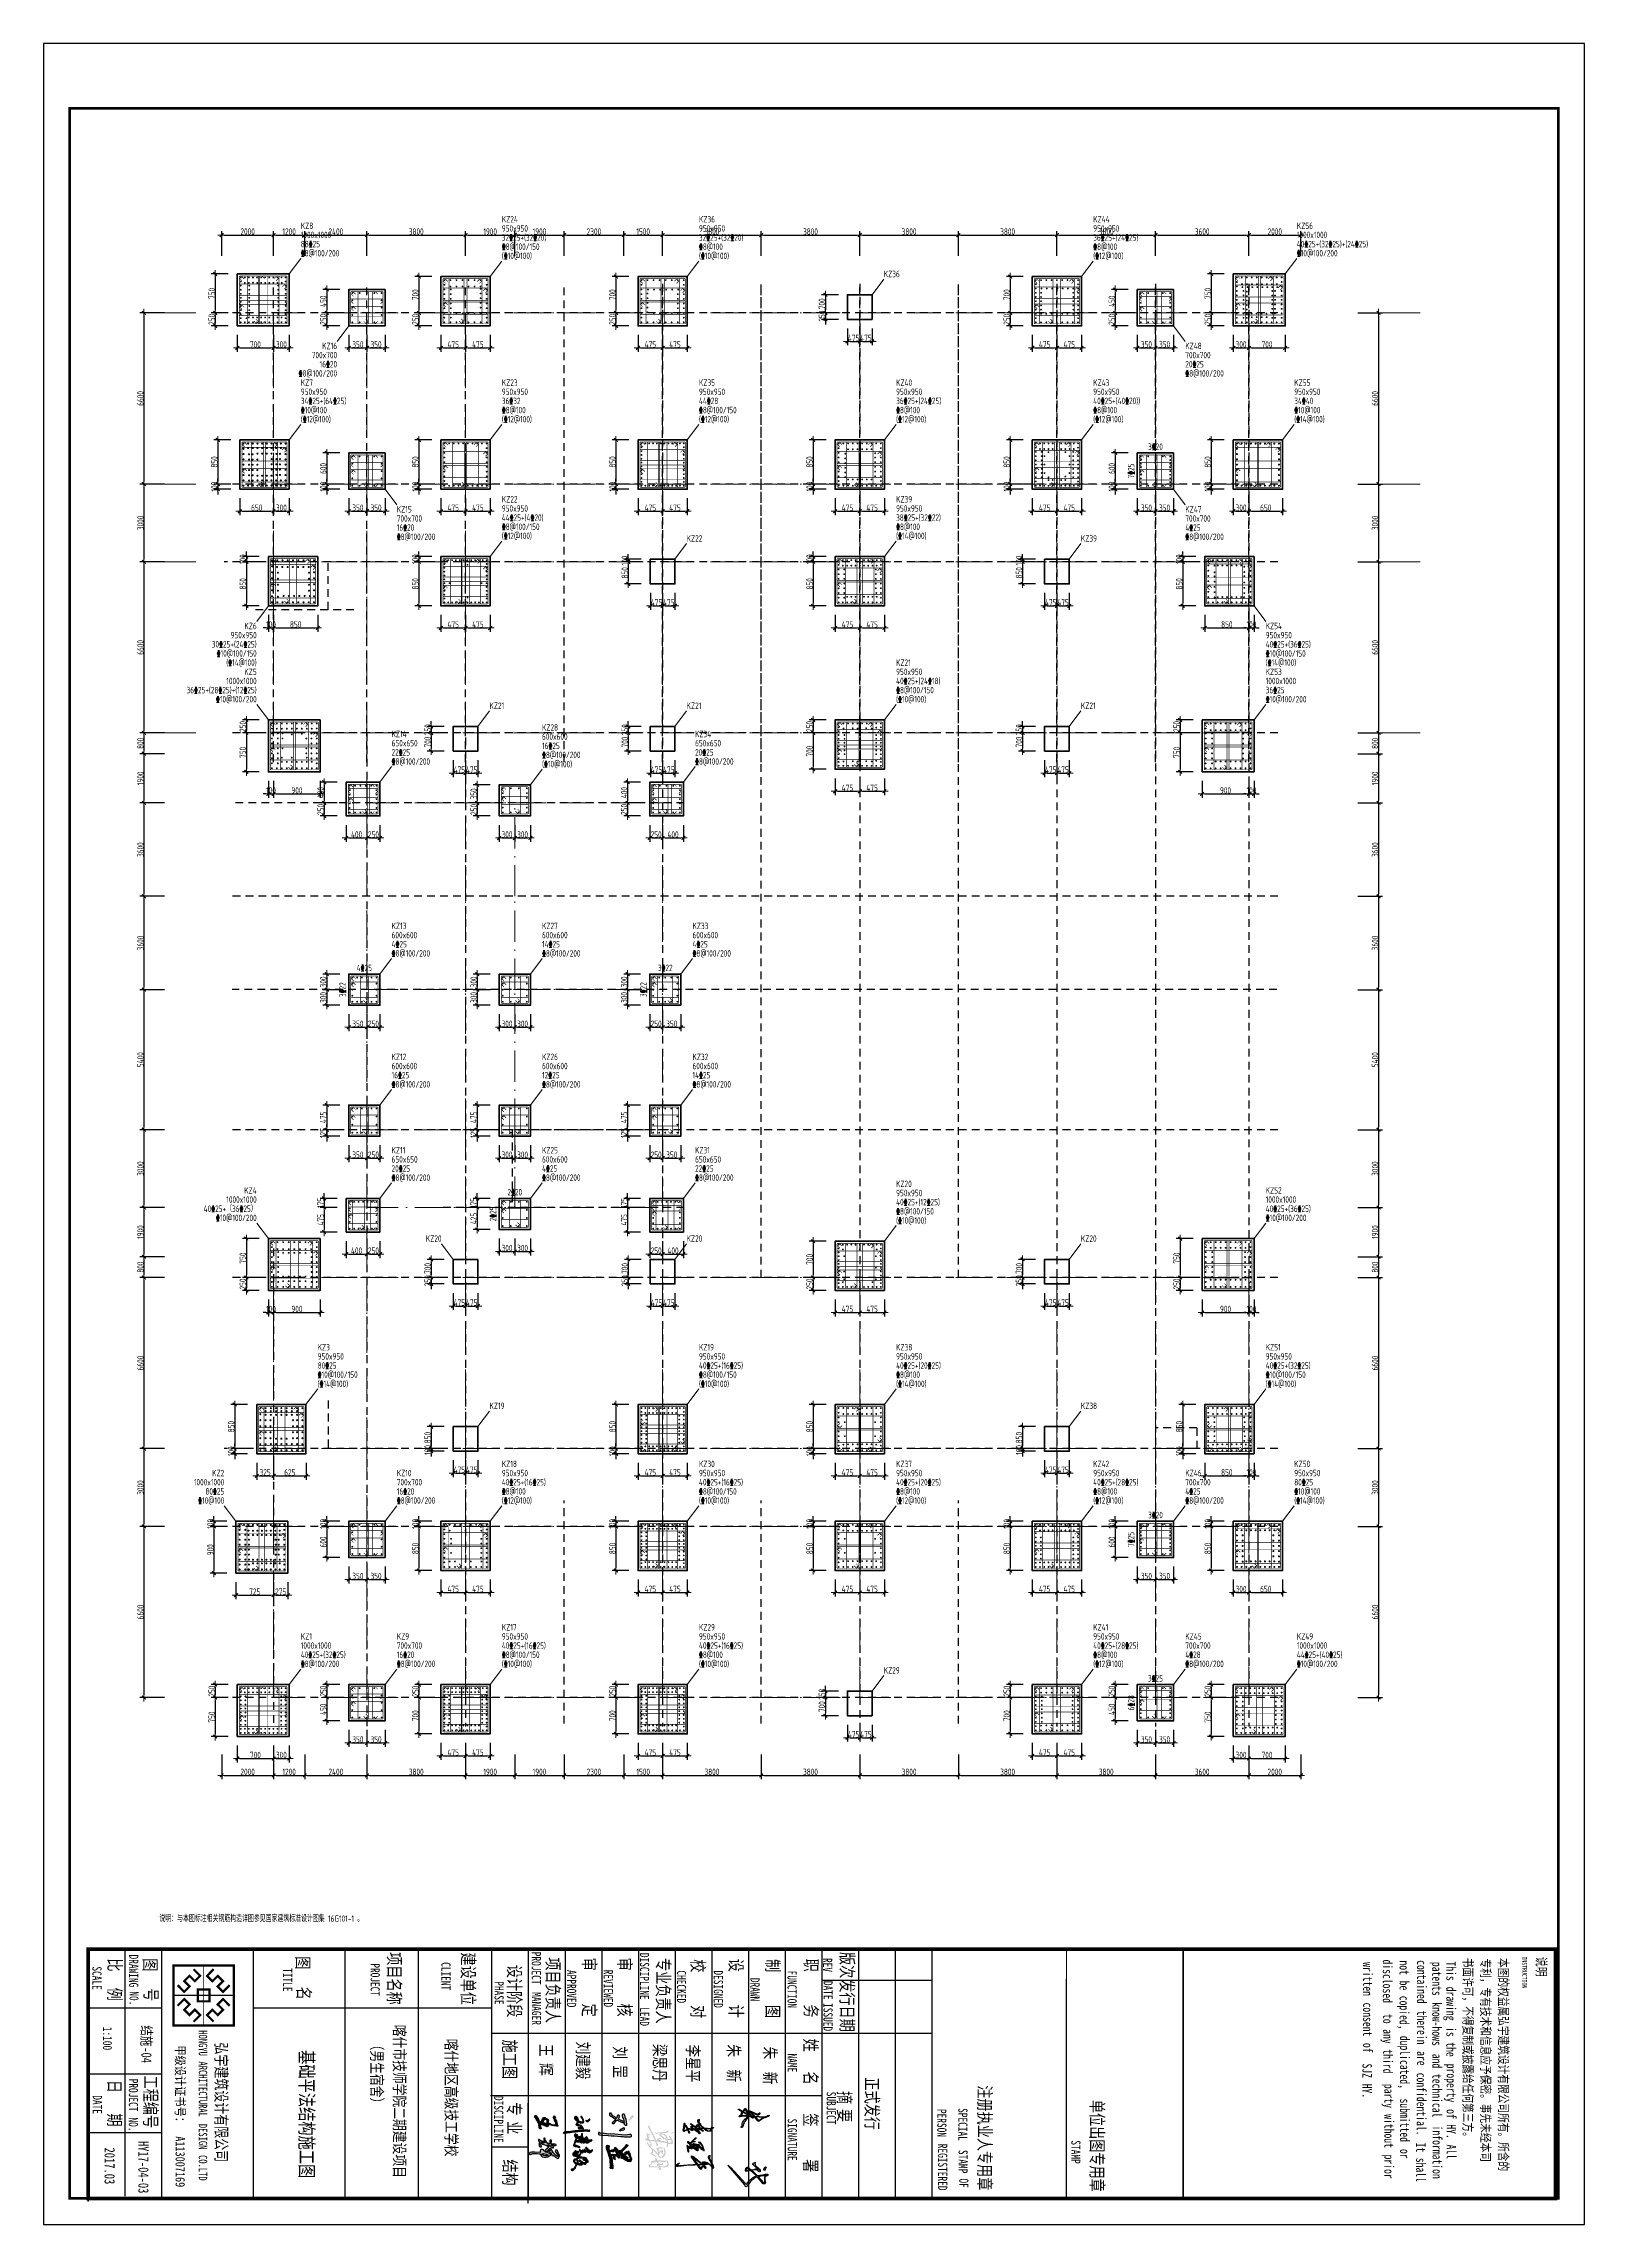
# Model space of a CAD drawing. Header units: millimetres. Extents: x 539196 to 807275, y 431843 to 1156631.
# Drawn here: x 603403 to 662803, y 936443 to 1020543 of the extents above; entities that cross this region are included whole.
import ezdxf
from ezdxf.enums import TextEntityAlignment as Align

# ---------------------------------------------------------------- set-up
doc = ezdxf.new("R2010")
doc.units = ezdxf.units.MM
doc.header["$MEASUREMENT"] = 0
for name, pattern in [('DOTE', [2.42, 2, -0.2, 0.02, -0.2]), ('点划线', [1850, 1200, -300, 50, -300]), ('虚线', [500, 300, -200])]:
    doc.linetypes.add(name, pattern=pattern)
for name, color, linetype in [('DOTE', 1, 'DOTE'), ('PUB_TITLE', 4, 'Continuous'), ('SIG_TEXT', 7, 'Continuous'), ('TK', 9, 'Continuous')]:
    doc.layers.add(name, color=color, linetype=linetype)
for name, color, linetype, lineweight in [('柱原位标注', 7, 'Continuous', 18), ('柱尺寸标注', 3, 'Continuous', 18), ('柱标注引线', 2, 'Continuous', 18), ('柱箍筋', 1, 'Continuous', 25), ('柱纵筋', 1, 'Continuous', 70), ('柱集中标注', 2, 'Continuous', 18), ('砼柱', 2, 'Continuous', 35), ('网格', 9, '点划线', 18), ('说明文字', 7, 'Continuous', 18), ('轴线标注', 3, 'Continuous', 18)]:
    doc.layers.add(name, color=color, linetype=linetype, lineweight=lineweight)
doc.styles.add('-宋体', font='', dxfattribs={"width": 0.8})
doc.styles.add('_TEL_DIM', font='simhei.ttf', dxfattribs={"width": 0.8, "height": 3.5})
doc.styles.add('样式 1_yjk_yjk_yjk_yjk_yjk', font='yjkeng.shx', dxfattribs={"width": 0.7, "bigfont": 'yjkchn.shx'})
doc.styles.add('样式 1_yjk_yjk_yjk_yjk_yjk_yjk', font='yjkeng.shx', dxfattribs={"width": 0.7, "bigfont": 'yjkchn.shx'})
doc.styles.get('-宋体').set_extended_font_data('SimSun')
doc.dimstyles.new('盈建科结构_yjk_yjk_yjk_yjk_yjk', dxfattribs={"dimscale": 100, "dimtxt": 2.5, "dimasz": 1, "dimexe": 1.5, "dimexo": 0.625, "dimgap": 0.1, "dimtad": 1, "dimdec": 0, "dimrnd": 1, "dimzin": 0, "dimdsep": 46, "dimtxsty": '样式 1_yjk_yjk_yjk_yjk_yjk', "dimblk": '_yjkbk', "dimblk1": 'ARCHTICK', "dimblk2": 'ARCHTICK', "dimcen": 0.09, "dimadec": 0, "dimazin": 0, "dimtfac": 1, "dimtdec": 4, "dimtix": 1, "dimtmove": 2, "dimatfit": 3, "dimfxl": 0, "dimtolj": 1, "dimtzin": 0, "dimarcsym": 0})

msp = doc.modelspace()

# ---------------------------------------------------------------- texts
at = {"style": '-宋体', "width": 0.75}
for s, height, p in [('结施', 396.39, (607172.4, 944118.7)), ('-04', 396.39, (607172.4, 943273)), ('基础平法结构施工图', 537.07, (613279.3, 943163.6))]:
    msp.add_text(s, height=height, rotation=270, dxfattribs=at).set_placement(p)
at = {"layer": '柱原位标注', "linetype": 'Continuous', "style": '样式 1_yjk_yjk_yjk_yjk_yjk', "width": 0.7}
for s, p in [('3\x8420', (646267.6, 1004799.2)), ('4\x8425', (615767.6, 984699.2)), ('3\x8422', (627367.6, 984699.2)), ('2\x8420', (621567.6, 976049.2)), ('3\x8420', (646267.6, 963599.2)), ('3\x8425', (646267.6, 957299.2))]:
    msp.add_text(s, height=250, dxfattribs=at).set_placement(p, align=Align.BOTTOM_CENTER)
for s, p in [('7\x8425', (645527.6, 1004059.2)), ('3\x8422', (615127.6, 984059.2)), ('3\x8422', (626727.6, 984059.2)), ('2\x8425', (620927.6, 975409.2)), ('7\x8425', (645527.6, 962859.2)), ('6\x8428', (645527.6, 956559.2))]:
    msp.add_text(s, height=250, rotation=90.000003, dxfattribs=at).set_placement(p, align=Align.BOTTOM_CENTER)
at = {"layer": '柱集中标注', "linetype": 'Continuous', "style": '样式 1_yjk_yjk_yjk_yjk_yjk', "width": 0.7}
for s, p in [('KZ8', (613317.6, 1013317.5)), ('950x950', (621067.6, 1013217.5)), ('KZ24', (621067.6, 1013570.2)), ('950x950', (628667.6, 1013217.5)), ('KZ36', (628667.6, 1013570.2)), ('950x950', (643867.6, 1013217.5)), ('KZ44', (643867.6, 1013570.2)), ('KZ56', (651717.6, 1013317.5)), ('1000x1000', (613317.6, 1012964.7)), ('88\x8425', (613317.6, 1012612)), ('\x848@100/200', (613317.6, 1012259.2)), ('32\x8425+(32\x8420)', (621067.6, 1012864.7)), ('\x848@100/150', (621067.6, 1012512)), ('32\x8425+(32\x8420)', (628667.6, 1012864.7)), ('\x848@100', (628667.6, 1012512)), ('36\x8425+(24\x8425)', (643867.6, 1012864.7)), ('\x848@100', (643867.6, 1012512)), ('1000x1000', (651717.6, 1012964.7)), ('40\x8425+(32\x8425)+(24\x8425)', (651717.6, 1012612)), ('\x8410@100/200', (651717.6, 1012259.2)), ('(\x8410@100)', (621067.6, 1012159.2)), ('(\x8410@100)', (628667.6, 1012159.2)), ('KZ36', (635792.6, 1011459.2)), ('(\x8412@100)', (643867.6, 1012159.2)), ('KZ7', (613317.6, 1007270.2)), ('KZ23', (621067.6, 1007270.2)), ('KZ35', (628667.6, 1007270.2)), ('KZ40', (636267.6, 1007270.2)), ('KZ43', (643867.6, 1007270.2)), ('KZ55', (651617.6, 1007270.2)), ('34\x8425+(64\x8425)', (613317.6, 1006564.7)), ('950x950', (613317.6, 1006917.5)), ('36\x8432', (621067.6, 1006564.7)), ('950x950', (621067.6, 1006917.5)), ('44\x8428', (628667.6, 1006564.7)), ('950x950', (628667.6, 1006917.5)), ('36\x8425+(24\x8425)', (636267.6, 1006564.7)), ('950x950', (636267.6, 1006917.5)), ('40\x8425+(40\x8420))', (643867.6, 1006564.7)), ('950x950', (643867.6, 1006917.5)), ('34\x8440', (651617.6, 1006564.7)), ('950x950', (651617.6, 1006917.5)), ('(\x8412@100)', (613317.6, 1005859.2)), ('\x8410@100', (613317.6, 1006212)), ('(\x8412@100)', (621067.6, 1005859.2)), ('\x848@100', (621067.6, 1006212)), ('(\x8412@100)', (628667.6, 1005859.2)), ('\x848@100/150', (628667.6, 1006212)), ('(\x8412@100)', (636267.6, 1005859.2)), ('\x848@100', (636267.6, 1006212)), ('(\x8412@100)', (643867.6, 1005859.2)), ('\x848@100', (643867.6, 1006212)), ('(\x8414@100)', (651617.6, 1005859.2)), ('\x8410@100', (651617.6, 1006212)), ('950x950', (621067.6, 1002417.5)), ('KZ22', (621067.6, 1002770.2)), ('950x950', (636267.6, 1002417.5)), ('KZ39', (636267.6, 1002770.2)), ('44\x8425+(4\x8420)', (621067.6, 1002064.7)), ('(\x8412@100)', (621067.6, 1001359.2)), ('\x848@100/150', (621067.6, 1001712)), ('38\x8425+(32\x8422)', (636267.6, 1002064.7)), ('(\x8414@100)', (636267.6, 1001359.2)), ('\x848@100', (636267.6, 1001712)), ('KZ22', (628192.6, 1001259.2)), ('KZ39', (643392.6, 1001259.2)), ('KZ21', (636267.6, 996470.2)), ('40\x8425+(24\x8418)', (636267.6, 995764.7)), ('950x950', (636267.6, 996117.5)), ('\x848@100/150', (636267.6, 995412)), ('1000x1000', (650517.6, 995764.7)), ('KZ53', (650517.6, 996117.5)), ('KZ21', (620592.6, 994809.2)), ('KZ21', (628192.6, 994809.2)), ('(\x8410@100)', (636267.6, 995059.2)), ('KZ21', (643392.6, 994809.2)), ('36\x8425', (650517.6, 995412)), ('\x8410@100/200', (650517.6, 995059.2)), ('KZ28', (622617.6, 993970.2)), ('22\x8425', (616817.6, 993012)), ('650x650', (616817.6, 993364.7)), ('KZ14', (616817.6, 993717.5)), ('16\x8425', (622617.6, 993264.7)), ('600x600', (622617.6, 993617.5)), ('\x848@100/200', (622617.6, 992912)), ('20\x8425', (628517.6, 993012)), ('650x650', (628517.6, 993364.7)), ('KZ34', (628517.6, 993717.5)), ('\x848@100/200', (616817.6, 992659.2)), ('(\x8410@100)', (622617.6, 992559.2)), ('\x848@100/200', (628517.6, 992659.2)), ('KZ13', (616817.6, 986317.5)), ('KZ27', (622617.6, 986317.5)), ('KZ33', (628417.6, 986317.5)), ('4\x8425', (616817.6, 985612)), ('600x600', (616817.6, 985964.7)), ('14\x8425', (622617.6, 985612)), ('600x600', (622617.6, 985964.7)), ('4\x8425', (628417.6, 985612)), ('600x600', (628417.6, 985964.7)), ('\x848@100/200', (616817.6, 985259.2)), ('\x848@100/200', (622617.6, 985259.2)), ('\x848@100/200', (628417.6, 985259.2)), ('KZ12', (616817.6, 981267.5)), ('KZ26', (622617.6, 981267.5)), ('KZ32', (628417.6, 981267.5)), ('16\x8425', (616817.6, 980562)), ('600x600', (616817.6, 980914.7)), ('12\x8425', (622617.6, 980562)), ('600x600', (622617.6, 980914.7)), ('14\x8425', (628417.6, 980562)), ('600x600', (628417.6, 980914.7)), ('\x848@100/200', (616817.6, 980209.2)), ('\x848@100/200', (622617.6, 980209.2)), ('\x848@100/200', (628417.6, 980209.2)), ('20\x8425', (616817.6, 976962)), ('650x650', (616817.6, 977314.7)), ('KZ11', (616817.6, 977667.5)), ('4\x8425', (622617.6, 976962)), ('600x600', (622617.6, 977314.7)), ('KZ25', (622617.6, 977667.5)), ('22\x8425', (628517.6, 976962)), ('650x650', (628517.6, 977314.7)), ('KZ31', (628517.6, 977667.5)), ('\x848@100/200', (616817.6, 976609.2)), ('\x848@100/200', (622617.6, 976609.2)), ('\x848@100/200', (628517.6, 976609.2)), ('KZ20', (636267.6, 976370.2)), ('KZ52', (650517.6, 976117.5)), ('40\x8425+(12\x8425)', (636267.6, 975664.7)), ('950x950', (636267.6, 976017.5)), ('\x848@100/150', (636267.6, 975312)), ('1000x1000', (650517.6, 975764.7)), ('40\x8425+(36\x8425)', (650517.6, 975412)), ('(\x8410@100)', (636267.6, 974959.2)), ('\x8410@100/200', (650517.6, 975059.2)), ('KZ20', (628192.6, 974259.2)), ('KZ20', (643392.6, 974259.2)), ('950x950', (613967.6, 969717.5)), ('KZ3', (613967.6, 970070.2)), ('80\x8425', (613967.6, 969364.7)), ('40\x8425+(16\x8425)', (628667.6, 969364.7)), ('950x950', (628667.6, 969717.5)), ('KZ19', (628667.6, 970070.2)), ('40\x8425+(20\x8425)', (636267.6, 969364.7)), ('950x950', (636267.6, 969717.5)), ('KZ38', (636267.6, 970070.2)), ('40\x8425+(32\x8425)', (650517.6, 969364.7)), ('950x950', (650517.6, 969717.5)), ('KZ51', (650517.6, 970070.2)), ('(\x8414@100)', (613967.6, 968659.2)), ('\x8410@100/150', (613967.6, 969012)), ('(\x8410@100)', (628667.6, 968659.2)), ('\x848@100/150', (628667.6, 969012)), ('(\x8414@100)', (636267.6, 968659.2)), ('\x848@100', (636267.6, 969012)), ('(\x8414@100)', (650517.6, 968659.2)), ('\x8410@100/150', (650517.6, 969012)), ('KZ19', (620592.6, 967809.2)), ('KZ38', (643392.6, 967809.2)), ('KZ10', (617017.6, 965217.5)), ('950x950', (621067.6, 965217.5)), ('KZ18', (621067.6, 965570.2)), ('950x950', (628667.6, 965217.5)), ('KZ30', (628667.6, 965570.2)), ('950x950', (636267.6, 965217.5)), ('KZ37', (636267.6, 965570.2)), ('950x950', (643867.6, 965217.5)), ('KZ42', (643867.6, 965570.2)), ('KZ46', (647417.6, 965217.5)), ('950x950', (651617.6, 965217.5)), ('KZ50', (651617.6, 965570.2)), ('16\x8420', (617017.6, 964512)), ('700x700', (617017.6, 964864.7)), ('40\x8425+(16\x8425)', (621067.6, 964864.7)), ('\x848@100', (621067.6, 964512)), ('40\x8425+(16\x8425)', (628667.6, 964864.7)), ('\x848@100/150', (628667.6, 964512)), ('40\x8425+(20\x8425)', (636267.6, 964864.7)), ('\x848@100', (636267.6, 964512)), ('40\x8425+(28\x8425)', (643867.6, 964864.7)), ('\x848@100', (643867.6, 964512)), ('700x700', (647417.6, 964864.7)), ('4\x8425', (647417.6, 964512)), ('80\x8425', (651617.6, 964864.7)), ('\x8410@100', (651617.6, 964512)), ('\x848@100/200', (617017.6, 964159.2)), ('(\x8412@100)', (621067.6, 964159.2)), ('(\x8410@100)', (628667.6, 964159.2)), ('(\x8412@100)', (636267.6, 964159.2)), ('(\x8412@100)', (643867.6, 964159.2)), ('\x848@100/200', (647417.6, 964159.2)), ('(\x8414@100)', (651617.6, 964159.2)), ('KZ17', (621067.6, 959270.2)), ('KZ29', (628667.6, 959270.2)), ('KZ41', (643867.6, 959270.2)), ('1000x1000', (613317.6, 958564.7)), ('KZ1', (613317.6, 958917.5)), ('700x700', (617017.6, 958564.7)), ('KZ9', (617017.6, 958917.5)), ('40\x8425+(16\x8425)', (621067.6, 958564.7)), ('950x950', (621067.6, 958917.5)), ('40\x8425+(16\x8425)', (628667.6, 958564.7)), ('950x950', (628667.6, 958917.5)), ('40\x8425+(28\x8425)', (643867.6, 958564.7)), ('950x950', (643867.6, 958917.5)), ('700x700', (647417.6, 958564.7)), ('KZ45', (647417.6, 958917.5)), ('1000x1000', (651717.6, 958564.7)), ('KZ49', (651717.6, 958917.5)), ('40\x8425+(32\x8425)', (613317.6, 958212)), ('\x848@100/200', (613317.6, 957859.2)), ('16\x8420', (617017.6, 958212)), ('\x848@100/200', (617017.6, 957859.2)), ('(\x8410@100)', (621067.6, 957859.2)), ('\x848@100/150', (621067.6, 958212)), ('(\x8410@100)', (628667.6, 957859.2)), ('\x848@100', (628667.6, 958212)), ('KZ29', (635792.6, 957609.2)), ('(\x8412@100)', (643867.6, 957859.2)), ('\x848@100', (643867.6, 958212)), ('4\x8428', (647417.6, 958212)), ('\x848@100/200', (647417.6, 957859.2)), ('44\x8425+(40\x8425)', (651717.6, 958212)), ('\x8410@100/200', (651717.6, 957859.2))]:
    msp.add_text(s, height=250, dxfattribs=at).set_placement(p, align=Align.BOTTOM_LEFT)
for s, p in [('700x700', (614717.6, 1008656.5)), ('KZ16', (614717.6, 1009009.2)), ('\x848@100/200', (614717.6, 1007951)), ('16\x8420', (614717.6, 1008303.7)), ('30\x8425+(24\x8425)', (611617.6, 997503.7)), ('950x950', (611617.6, 997856.5)), ('KZ6', (611617.6, 998209.2)), ('\x8410@100/150', (611617.6, 997151)), ('(\x8414@100)', (611617.6, 996798.2))]:
    msp.add_text(s, height=250, dxfattribs=at).set_placement(p, align=Align.TOP_RIGHT)
for s, p in [('700x700', (647417.6, 1008656.5)), ('KZ48', (647417.6, 1009009.2)), ('20\x8425', (647417.6, 1008303.7)), ('\x848@100/200', (647417.6, 1007951)), ('KZ15', (617017.6, 1002709.2)), ('KZ47', (647417.6, 1002709.2)), ('16\x8420', (617017.6, 1002003.7)), ('700x700', (617017.6, 1002356.5)), ('\x848@100/200', (617017.6, 1001651)), ('700x700', (647417.6, 1002356.5)), ('4\x8425', (647417.6, 1002003.7)), ('\x848@100/200', (647417.6, 1001651)), ('40\x8425+(36\x8425)', (650517.6, 997503.7)), ('950x950', (650517.6, 997856.5)), ('KZ54', (650517.6, 998209.2)), ('(\x8414@100)', (650517.6, 996798.2)), ('\x8410@100/150', (650517.6, 997151))]:
    msp.add_text(s, height=250, dxfattribs=at).set_placement(p, align=Align.TOP_LEFT)
for s, p in [('36\x8425+(28\x8425)+(12\x8425)', (611617.6, 995412)), ('1000x1000', (611617.6, 995764.7)), ('KZ5', (611617.6, 996117.5)), ('\x8410@100/200', (611617.6, 995059.2)), ('KZ4', (611617.6, 976117.5)), ('40\x8425+（36\x8425）', (611617.6, 975412)), ('1000x1000', (611617.6, 975764.7)), ('\x8410@100/200', (611617.6, 975059.2)), ('KZ20', (618742.6, 974259.2)), ('KZ2', (610367.6, 965217.5)), ('1000x1000', (610367.6, 964864.7)), ('80\x8425', (610367.6, 964512)), ('\x8410@100', (610367.6, 964159.2))]:
    msp.add_text(s, height=250, dxfattribs=at).set_placement(p, align=Align.BOTTOM_RIGHT)
at = {"layer": '说明文字', "linetype": 'Continuous', "style": '样式 1_yjk_yjk_yjk_yjk_yjk_yjk', "width": 0.7}
msp.add_text('说明：与本图标注相关钢筋构造详图参见国家建筑标准设计图集 16G101-1 。', height=250, dxfattribs=at).set_placement((607867.6, 948359.2), align=Align.TOP_LEFT)

# ---------------------------------------------------------------- blocks, each defined once
blk = doc.blocks.new('logo')
at = {"color": 6}
blk.add_line((1004, 2011), (1004, 0), dxfattribs=at)
at = {"color": 6, "const_width": 74.6}
for points in [[(0, 2011), (2008, 2011), (2008, 0), (0, 0)], [(809, 1198), (1199, 1198), (1199, 813), (809, 813)]]:
    blk.add_lwpolyline(points, close=True, dxfattribs=at)
at = {"color": 6}
blk.add_lwpolyline([(0, 2011), (2008, 2011), (2008, 0), (0, 0)], close=True, dxfattribs=at)
for points, const_width in [([(660, 1874), (883, 1654), (704, 1475), (526, 1653), (350, 1477), (528, 1299), (350, 1120), (129, 1340)], 74.6), ([(1004, 2011), (1004, 0)], 15.2), ([(1348, 1874), (1125, 1654), (1304, 1475), (1482, 1653), (1658, 1477), (1480, 1299), (1659, 1120), (1879, 1340)], 74.6), ([(0, 1006), (2008, 1006)], 15.2), ([(660, 137), (883, 357), (704, 536), (526, 358), (350, 534), (528, 712), (350, 891), (129, 671)], 74.6), ([(1348, 137), (1125, 357), (1304, 536), (1482, 358), (1658, 534), (1480, 712), (1659, 891), (1879, 671)], 74.6)]:
    blk.add_lwpolyline(points, dxfattribs=dict(at, const_width=const_width))
blk = doc.blocks.new('qmzx01')
h = blk.add_hatch(color=256)
h.paths.add_polyline_path([(814930, 31810), (814638, 31524), (814644, 31539), (814668, 31584), (814889, 32014), (814872, 32035), (814815, 32118), (814751, 32167), (814700, 32148), (814712, 32126), (814741, 32066), (814801, 32001), (814548, 31441), (814558, 31411), (814578, 31401), (814598, 31416), (814931, 31730), (814926, 31558), (814703, 31367), (814659, 31325), (814592, 31277), (814540, 31234), (814456, 31184), (814397, 31149), (814396, 31123), (814396, 31106), (814421, 31095), (814502, 31028), (814521, 31015), (814545, 31008), (814593, 30941), (814450, 30687), (814442, 30665), (814440, 30639), (814443, 30625), (814475, 30625), (814475, 30639), (814634, 30900), (814661, 30880), (814698, 30865), (814772, 30847), (814813, 30833), (814857, 30789), (814895, 30738), (814926, 30695), (814959, 30693), (814987, 30712), (814974, 30751), (814951, 30892), (814938, 31016), (814942, 31085), (814948, 31126), (814953, 31194), (814948, 31288), (815003, 31260), (815049, 31207), (815178, 31068), (815254, 31008), (815370, 30953), (815391, 30936), (815490, 30907), (815568, 30898), (815593, 30896), (815633, 30886), (815677, 30853), (815707, 30836), (815733, 30845), (815749, 30881), (815728, 30926), (815623, 30971), (815474, 31010), (815406, 31036), (815309, 31084), (815227, 31163), (815160, 31214), (815095, 31268), (815030, 31310), (814963, 31339), (814962, 31467), (815082, 31627), (815082, 31659), (815052, 31682), (815019, 31674), (814977, 31631), (814988, 31778), (815291, 32045), (815291, 32115), (815281, 32145), (815179, 32273), (815153, 32306), (815118, 32336), (815070, 32415), (815055, 32437), (815058, 32460), (815067, 32509), (814942, 32792), (814935, 32806), (814919, 32819), (814905, 32822), (814889, 32819), (814860, 32803), (814887, 32725), (814929, 32652), (814954, 32572), (814981, 32503), (814985, 32468)])
h.paths.add_polyline_path([(815041, 32371), (815058, 32340), (815219, 32126), (815223, 32085), (815218, 32058), (814987, 31839)], flags=16)
h.paths.add_polyline_path([(814899, 31476), (814903, 31458), (814876, 31440), (814873, 31436), (814866, 31410), (814850, 31388), (814622, 30985), (814593, 31026), (814568, 31048), (814540, 31073), (814511, 31099), (814493, 31115), (814500, 31139), (814537, 31167), (814588, 31196), (814662, 31246), (814732, 31297), (814844, 31406), (814871, 31434)], flags=16)
h.paths.add_polyline_path([(814911, 31397), (814899, 31318), (814898, 31215), (814896, 31165), (814885, 31093), (814881, 31026), (814892, 30925), (814903, 30828), (814895, 30829), (814877, 30855), (814854, 30877), (814832, 30887), (814791, 30899), (814732, 30914), (814699, 30922), (814655, 30939)], flags=16)
for points in [[(814889, 32819), (814905, 32822), (814919, 32819), (814935, 32806), (814942, 32792), (815067, 32509), (815058, 32460), (815056, 32449), (815057, 32434), (815070, 32415), (815118, 32336), (815153, 32306), (815179, 32273), (815281, 32145), (815291, 32115), (815291, 32045), (814988, 31778), (814977, 31631), (815019, 31674), (815052, 31682), (815082, 31659), (815082, 31627), (814962, 31467), (814963, 31339), (815030, 31310), (815095, 31268), (815160, 31214), (815227, 31163), (815309, 31084), (815406, 31036), (815474, 31010), (815623, 30971), (815728, 30926), (815749, 30881), (815733, 30845), (815707, 30836), (815677, 30853), (815633, 30886), (815593, 30896), (815568, 30898), (815490, 30907), (815391, 30936), (815370, 30953), (815254, 31008), (815178, 31068), (815049, 31207), (815003, 31260), (814958, 31283), (814949, 31280), (814953, 31194), (814948, 31126), (814942, 31085), (814938, 31016), (814951, 30892), (814974, 30751), (814987, 30712), (814959, 30693), (814926, 30695), (814895, 30738), (814857, 30789), (814813, 30833), (814772, 30847), (814698, 30865), (814661, 30880), (814641, 30895), (814628, 30889), (814475, 30639), (814475, 30625), (814463, 30625), (814443, 30625), (814440, 30639), (814442, 30665), (814450, 30687), (814589, 30934), (814585, 30952), (814545, 31008), (814521, 31015), (814502, 31028), (814421, 31095), (814396, 31106), (814396, 31123), (814397, 31149), (814456, 31184), (814540, 31234), (814592, 31277), (814659, 31325), (814703, 31367), (814916, 31549), (814926, 31563), (814931, 31730), (814598, 31416), (814578, 31401), (814558, 31411), (814548, 31441), (814801, 32001), (814741, 32066), (814712, 32126), (814700, 32148), (814751, 32167), (814815, 32118), (814872, 32035), (814889, 32014), (814668, 31584), (814644, 31539), (814638, 31524), (814930, 31810), (814985, 32468), (814981, 32503), (814954, 32572), (814929, 32652), (814887, 32725), (814860, 32803), (814889, 32819)], [(814911, 31397), (814660, 30949), (814666, 30935), (814699, 30922), (814732, 30914), (814791, 30899), (814832, 30887), (814854, 30877), (814877, 30855), (814895, 30829), (814903, 30828), (814892, 30925), (814881, 31026), (814885, 31093), (814896, 31165), (814898, 31215), (814899, 31318), (814911, 31397)], [(815040, 32361), (814989, 31850), (814997, 31848), (815218, 32058), (815223, 32085), (815219, 32126), (815058, 32340), (815046, 32362)]]:
    blk.add_lwpolyline(points, close=True)
blk.add_lwpolyline([(814899, 31476), (814871, 31434), (814844, 31406), (814732, 31297), (814662, 31246), (814588, 31196), (814537, 31167), (814500, 31139), (814493, 31115), (814511, 31099), (814540, 31073), (814568, 31048), (814593, 31026), (814616, 30993), (814624, 30987), (814850, 31388), (814866, 31410), (814873, 31438), (814903, 31458), (814899, 31476)])
blk = doc.blocks.new('qmzx02')
h = blk.add_hatch(color=256)
h.paths.add_polyline_path([(813108, 27258), (813478, 27591), (813494, 27645), (813493, 27674), (813459, 27704), (813418, 27713), (813343, 27693), (813266, 27688), (813195, 27681), (813234, 27684), (813260, 27685), (813321, 27686), (813372, 27686), (813410, 27682), (813432, 27669), (813446, 27654), (813440, 27637), (813077, 27305), (813071, 27319), (813067, 27345), (813063, 27399), (813040, 27530), (813027, 27644), (813014, 27764), (813025, 27758), (813066, 27696), (813093, 27675), (813100, 27676), (813061, 27716), (813041, 27762), (813021, 27788), (813031, 27804), (813031, 27821), (812997, 27871), (812945, 27861), (812933, 27814), (812939, 27701), (812970, 27540), (813017, 27254), (812719, 26948), (812717, 26967), (812693, 27135), (812693, 27169), (812697, 27230), (812779, 27327), (812806, 27387), (812776, 27419), (812718, 27426), (812652, 27377), (812446, 27160), (812398, 27126), (812336, 27116), (812270, 27165), (812270, 27148), (812265, 27124), (812285, 27067), (812317, 27011), (812359, 26995), (812396, 27002), (812410, 27031), (812439, 27062), (812454, 27085), (812491, 27121), (812494, 27140), (812549, 27194), (812599, 27272), (812664, 27328), (812692, 27355), (812723, 27370), (812709, 27357), (812690, 27334), (812661, 27296), (812646, 27239), (812634, 27187), (812642, 27145), (812663, 27064), (812692, 26900), (812631, 26832), (812574, 26765), (812536, 26729), (812535, 26674), (812571, 26642), (812605, 26606), (812746, 26580), (812778, 26611), (812764, 26669), (812763, 26714), (812737, 26877), (813039, 27202), (813070, 27116), (813150, 26972), (813209, 26927), (813245, 26860), (813288, 26806), (813447, 26685), (813498, 26654), (813494, 26609), (812548, 25733), (812499, 25682), (812427, 25595), (812464, 25613), (813545, 26539), (813617, 26566), (813660, 26610), (813637, 26666), (813613, 26679), (813574, 26706), (813481, 26779), (813405, 26827), (813353, 26863), (813305, 26927), (813257, 26984), (813214, 27030), (813177, 27081), (813137, 27131), (813096, 27240)])
h.paths.add_polyline_path([(812698, 26846), (812701, 26820), (812712, 26731), (812723, 26633), (812700, 26631), (812684, 26645), (812610, 26682), (812613, 26731)], flags=16)
h.paths.add_polyline_path([(812704, 27692), (812687, 27692), (812631, 27698), (812617, 27701), (812589, 27722), (812536, 27748), (812522, 27718), (812541, 27697), (812573, 27668), (812595, 27647), (812626, 27626), (812658, 27627), (812675, 27621), (812714, 27622), (812717, 27653)], flags=17)
for points in [[(812270, 27165), (812336, 27116), (812398, 27126), (812446, 27160), (812652, 27377), (812718, 27426), (812776, 27419), (812806, 27387), (812779, 27327), (812697, 27230), (812693, 27169), (812693, 27135), (812717, 26967), (812719, 26948), (813017, 27254), (812970, 27540), (812939, 27701), (812933, 27814), (812945, 27861), (812997, 27871), (813031, 27821), (813031, 27804), (813021, 27788), (813041, 27762), (813061, 27716), (813099, 27677), (813168, 27678), (813266, 27688), (813343, 27693), (813418, 27713), (813459, 27704), (813493, 27674), (813494, 27645), (813478, 27591), (813108, 27258), (813096, 27240), (813137, 27131), (813177, 27081), (813214, 27030), (813257, 26984), (813305, 26927), (813353, 26863), (813405, 26827), (813481, 26779), (813574, 26706), (813613, 26679), (813637, 26666), (813660, 26610), (813617, 26566), (813545, 26539), (812464, 25613), (812427, 25595), (812499, 25682), (812548, 25733), (813494, 26609), (813498, 26654), (813447, 26685), (813288, 26806), (813245, 26860), (813209, 26927), (813150, 26972), (813070, 27116), (813039, 27202), (812737, 26877), (812763, 26714), (812764, 26669), (812778, 26611), (812746, 26580), (812605, 26606), (812571, 26642), (812535, 26674), (812536, 26729), (812574, 26765), (812631, 26832), (812692, 26900), (812663, 27064), (812642, 27145), (812634, 27187), (812646, 27239), (812661, 27296), (812690, 27334), (812709, 27357), (812723, 27370), (812692, 27355), (812664, 27328), (812599, 27272), (812549, 27194), (812494, 27140), (812491, 27121), (812454, 27085), (812439, 27062), (812410, 27031), (812396, 27002), (812359, 26995), (812317, 27011), (812285, 27067), (812265, 27124), (812270, 27148)], [(813077, 27305), (813440, 27637), (813446, 27654), (813432, 27669), (813410, 27682), (813372, 27686), (813321, 27686), (813260, 27685), (813234, 27684), (813124, 27676), (813093, 27675), (813066, 27696), (813025, 27758), (813014, 27764), (813027, 27644), (813040, 27530), (813063, 27399), (813067, 27345), (813071, 27319)], [(812698, 26846), (812613, 26731), (812610, 26682), (812684, 26645), (812700, 26631), (812723, 26633), (812712, 26731), (812701, 26820)]]:
    blk.add_lwpolyline(points, close=True)
blk.add_lwpolyline([(812536, 27748), (812589, 27722), (812617, 27701), (812631, 27698), (812687, 27692), (812704, 27692), (812717, 27653), (812714, 27622), (812675, 27621), (812658, 27627), (812626, 27626), (812595, 27647), (812573, 27668), (812541, 27697), (812522, 27718), (812536, 27748)])
blk = doc.blocks.new('A$C252E1BA3')
at = {"layer": 'SIG_TEXT', "lineweight": 25}
h = blk.add_hatch(color=1, dxfattribs=at)
h.paths.add_polyline_path([(714, 923), (714, 955), (703, 985), (663, 987), (649, 968), (645, 925), (665, 806), (658, 688), (635, 489), (625, 371), (635, 296), (614, 177), (610, 59), (589, 24), (575, 23), (590, 0), (649, 0), (661, 32), (670, 132), (680, 291), (683, 376), (685, 473), (704, 664), (710, 734), (714, 775), (713, 834)])
h.paths.add_polyline_path([(519, 755), (494, 770), (466, 772), (443, 747), (464, 722), (482, 680), (508, 646), (531, 624), (544, 634), (538, 661), (530, 678), (527, 712)])
h.paths.add_polyline_path([(269, 826), (188, 813), (122, 784), (75, 778), (40, 763), (36, 755), (34, 732), (48, 715), (88, 722), (136, 732), (180, 754), (241, 771), (282, 781), (275, 761), (250, 734), (231, 702), (212, 648), (194, 609), (181, 596), (144, 611), (107, 619), (76, 621), (61, 605), (63, 580), (92, 569), (140, 555), (157, 540), (135, 501), (104, 467), (80, 414), (34, 384), (3, 364), (0, 340), (26, 336), (83, 339), (106, 368), (120, 400), (167, 461), (202, 519), (221, 492), (233, 475), (264, 448), (290, 420), (320, 420), (341, 426), (324, 459), (286, 481), (254, 523), (224, 561), (239, 589), (280, 678), (310, 744), (328, 778), (346, 781), (384, 805), (382, 841), (335, 841)])
h.paths.add_polyline_path([(141, 1026), (124, 1040), (124, 1059), (105, 1069), (89, 1035), (67, 1039), (84, 998), (116, 964), (134, 945), (166, 948), (186, 904), (228, 885), (240, 917), (225, 949), (200, 977), (165, 1005)])
h = blk.add_hatch(color=1, dxfattribs=at)
h.paths.add_polyline_path([(1089, 717), (1119, 691), (1135, 689), (1151, 694), (1152, 711), (1074, 789), (982, 880), (961, 875), (950, 840), (967, 819), (998, 804), (1032, 771)])
h.paths.add_polyline_path([(1320, 486), (1311, 447), (1322, 429), (1376, 457), (1387, 482), (1393, 503), (1372, 510), (1353, 501)])
h.paths.add_polyline_path([(1126, 325), (1068, 313), (1007, 316), (974, 303), (965, 272), (974, 250), (996, 240), (1048, 240), (1092, 251), (1144, 271), (1197, 289), (1272, 313), (1354, 336), (1414, 347), (1478, 352), (1524, 360), (1557, 361), (1597, 361), (1634, 351), (1661, 371), (1676, 410), (1661, 428), (1590, 430), (1518, 423), (1469, 414), (1422, 405), (1354, 401), (1302, 383), (1244, 364), (1204, 345), (1173, 339), (1164, 350), (1158, 370), (1158, 385), (1164, 415), (1164, 439), (1164, 455), (1123, 472), (1102, 469), (1090, 452), (1106, 417), (1106, 392), (1120, 358)])
blk.add_hatch(color=1, dxfattribs=at).paths.add_polyline_path([(1316, 759), (1340, 792), (1351, 810), (1380, 837), (1379, 866), (1361, 870), (1335, 873), (1320, 856), (1305, 836), (1286, 808), (1271, 790), (1257, 784), (1240, 790), (1246, 815), (1251, 837), (1229, 845), (1210, 852), (1190, 853), (1169, 844), (1157, 835), (1178, 808), (1202, 780), (1229, 769), (1246, 764), (1258, 751), (1246, 750), (1235, 726), (1216, 721), (1185, 711), (1161, 690), (1140, 690), (1132, 672), (1118, 659), (1125, 632), (1139, 622), (1174, 631), (1206, 655), (1224, 659), (1225, 642), (1224, 622), (1216, 619), (1181, 602), (1137, 584), (1104, 569), (1062, 545), (1051, 538), (1031, 507), (1038, 491), (1079, 481), (1108, 499), (1141, 516), (1188, 533), (1221, 559), (1234, 564), (1235, 538), (1240, 513), (1243, 475), (1240, 441), (1235, 413), (1235, 399), (1250, 395), (1275, 395), (1286, 431), (1292, 490), (1295, 540), (1291, 572), (1305, 575), (1343, 586), (1349, 618), (1335, 641), (1310, 648), (1297, 634), (1275, 619), (1263, 624), (1265, 639), (1257, 658), (1234, 669), (1245, 670), (1273, 683), (1310, 695), (1349, 679), (1364, 683), (1349, 708), (1342, 725), (1349, 725), (1373, 756), (1406, 793), (1438, 864), (1451, 941), (1422, 985), (1380, 996), (1331, 980), (1216, 947), (1192, 931), (1153, 914), (1149, 892), (1155, 874), (1175, 867), (1194, 872), (1201, 883), (1260, 909), (1338, 932), (1383, 943), (1400, 925), (1393, 876), (1374, 818), (1338, 747), (1300, 727), (1301, 742)])
at = {"layer": 'SIG_TEXT', "color": 1, "lineweight": 25}
for points in [[(328, 778), (310, 744), (280, 678), (239, 589), (224, 561), (254, 523), (286, 481), (324, 459), (341, 426), (320, 420), (290, 420), (264, 448), (233, 475), (221, 492), (202, 519), (167, 461), (120, 400), (106, 368), (83, 339), (26, 336), (0, 340), (3, 364), (34, 384), (80, 414), (104, 467), (135, 501), (157, 540), (140, 555), (92, 569), (63, 580), (61, 605), (76, 621), (107, 619), (144, 611), (181, 596), (194, 609), (212, 648), (231, 702), (250, 734), (275, 761), (282, 781), (241, 771), (180, 754), (136, 732), (88, 722), (48, 715), (34, 732), (36, 755), (40, 763)], [(40, 763), (75, 778), (122, 784), (188, 813), (269, 826), (335, 841), (382, 841), (384, 805), (346, 781), (328, 778)], [(519, 755), (527, 712), (530, 678), (538, 661), (544, 634), (531, 624), (508, 646), (482, 680), (464, 722), (443, 747), (466, 772), (494, 770), (519, 755)], [(703, 985), (663, 987), (649, 968), (645, 925), (665, 806), (658, 688), (635, 489), (625, 371), (635, 296), (614, 177), (610, 59), (589, 24), (575, 23), (590, 0), (649, 0), (661, 32), (670, 132), (680, 291), (683, 376), (685, 473), (704, 664), (710, 734), (714, 775), (713, 834), (714, 923), (714, 955), (703, 985)], [(982, 880), (1074, 789), (1152, 711), (1151, 694), (1135, 689), (1119, 691), (1089, 717), (1032, 771), (998, 804), (967, 819), (950, 840), (961, 875), (982, 880)], [(1342, 725), (1349, 708), (1364, 683), (1349, 679), (1310, 695), (1273, 683), (1245, 670), (1234, 669), (1257, 658), (1265, 639), (1263, 624), (1275, 619), (1297, 634), (1310, 648), (1335, 641), (1349, 618), (1343, 586), (1305, 575), (1291, 572), (1295, 540), (1292, 490), (1286, 431), (1275, 395), (1250, 395), (1235, 399), (1235, 413), (1240, 441), (1243, 475), (1240, 513), (1235, 538), (1234, 564), (1221, 559), (1188, 533), (1141, 516), (1108, 499), (1079, 481), (1038, 491), (1031, 507), (1051, 538), (1062, 545), (1104, 569), (1137, 584), (1181, 602), (1216, 619), (1224, 622), (1225, 642), (1224, 659), (1224, 659), (1206, 655), (1174, 631), (1139, 622), (1125, 632), (1118, 659), (1132, 672), (1140, 690), (1161, 690), (1185, 711), (1216, 721), (1235, 726), (1246, 750), (1258, 751), (1246, 764), (1229, 769), (1202, 780), (1178, 808), (1157, 835), (1169, 844), (1190, 853), (1210, 852), (1229, 845), (1251, 837), (1246, 815), (1240, 790), (1257, 784), (1271, 790), (1286, 808), (1305, 836), (1320, 856), (1335, 873), (1361, 870), (1379, 866), (1380, 837), (1351, 810), (1340, 792), (1316, 759), (1301, 742), (1300, 727)], [(1342, 725), (1349, 725), (1373, 756), (1406, 793), (1438, 864), (1451, 941), (1422, 985), (1380, 996), (1331, 980), (1216, 947), (1192, 931), (1153, 914), (1149, 892), (1155, 874), (1175, 867), (1194, 872), (1201, 883)], [(1201, 883), (1260, 909), (1338, 932), (1383, 943), (1400, 925), (1393, 876), (1374, 818), (1338, 747), (1300, 727), (1309, 727)], [(1123, 472), (1164, 455), (1164, 439), (1164, 415), (1158, 385), (1158, 370), (1164, 350), (1173, 339), (1204, 345), (1244, 364), (1302, 383), (1354, 401), (1422, 405), (1469, 414), (1518, 423), (1590, 430), (1661, 428), (1676, 410), (1661, 371), (1634, 351), (1597, 361), (1557, 361), (1524, 360), (1478, 352), (1414, 347), (1354, 336), (1272, 313), (1197, 289), (1144, 271), (1092, 251), (1048, 240), (996, 240), (974, 250), (965, 272), (974, 303), (1007, 316), (1068, 313), (1126, 325), (1120, 358), (1106, 392), (1106, 417), (1090, 452), (1102, 469), (1123, 472)], [(1353, 501), (1320, 486), (1311, 447), (1322, 429), (1376, 457), (1387, 482), (1393, 503), (1372, 510), (1353, 501)]]:
    blk.add_lwpolyline(points, dxfattribs=at)
blk = doc.blocks.new('lxp')
h = blk.add_hatch(color=256)
h.paths.add_polyline_path([(28573, 14707), (28573, 14711), (28573, 14720), (28573, 14721), (28573, 14723), (28573, 14725), (28572, 14726), (28571, 14727), (28569, 14727), (28567, 14726), (28564, 14725), (28564, 14727), (28564, 14729), (28563, 14730), (28561, 14731), (28559, 14734), (28556, 14737), (28554, 14740), (28553, 14740), (28553, 14738), (28553, 14735), (28553, 14732), (28551, 14731), (28551, 14727), (28553, 14730), (28554, 14729), (28558, 14728), (28558, 14716), (28557, 14708), (28557, 14691), (28551, 14683), (28545, 14677), (28542, 14673), (28539, 14672), (28536, 14670), (28533, 14669), (28526, 14662), (28523, 14660), (28521, 14660), (28518, 14661), (28517, 14662), (28512, 14662), (28511, 14663), (28508, 14660), (28511, 14659), (28512, 14658), (28512, 14655), (28515, 14654), (28517, 14654), (28519, 14654), (28523, 14655), (28529, 14659), (28534, 14662), (28540, 14668), (28548, 14674), (28552, 14678), (28556, 14683), (28556, 14669), (28556, 14668), (28542, 14658), (28538, 14654), (28537, 14650), (28542, 14647), (28548, 14646), (28551, 14645), (28546, 14636), (28537, 14623), (28533, 14619), (28532, 14618), (28533, 14616), (28537, 14616), (28537, 14619), (28542, 14624), (28547, 14632), (28550, 14637), (28553, 14641), (28555, 14642), (28556, 14643), (28557, 14643), (28559, 14642), (28561, 14638), (28562, 14637), (28560, 14634), (28550, 14622), (28548, 14622), (28547, 14621), (28546, 14619), (28547, 14618), (28550, 14618), (28552, 14619), (28554, 14619), (28557, 14620), (28561, 14622), (28565, 14624), (28567, 14625), (28569, 14624), (28567, 14622), (28564, 14617), (28560, 14614), (28559, 14610), (28559, 14604), (28561, 14600), (28560, 14600), (28557, 14599), (28552, 14597), (28548, 14593), (28542, 14589), (28540, 14587), (28537, 14585), (28534, 14584), (28531, 14584), (28529, 14582), (28531, 14580), (28538, 14580), (28541, 14580), (28546, 14579), (28549, 14578), (28555, 14578), (28559, 14577), (28565, 14575), (28570, 14575), (28573, 14576), (28574, 14578), (28574, 14581), (28572, 14586), (28565, 14599), (28566, 14599), (28568, 14599), (28570, 14601), (28572, 14602), (28575, 14604), (28577, 14604), (28580, 14605), (28582, 14605), (28584, 14607), (28584, 14609), (28582, 14609), (28580, 14609), (28576, 14608), (28573, 14607), (28569, 14604), (28564, 14602), (28563, 14602), (28562, 14604), (28562, 14610), (28562, 14612), (28566, 14615), (28569, 14622), (28571, 14625), (28571, 14626), (28568, 14628), (28566, 14626), (28564, 14626), (28561, 14625), (28558, 14623), (28555, 14621), (28553, 14621), (28552, 14621), (28553, 14623), (28558, 14629), (28561, 14632), (28567, 14638), (28575, 14647), (28579, 14654), (28583, 14660), (28587, 14664), (28587, 14665), (28587, 14666), (28584, 14666), (28581, 14665), (28577, 14663), (28574, 14662), (28570, 14660), (28566, 14657), (28562, 14653), (28561, 14653), (28561, 14657), (28562, 14660), (28568, 14673), (28571, 14679), (28573, 14681), (28573, 14684), (28570, 14684), (28568, 14682), (28565, 14677), (28563, 14675), (28560, 14672), (28559, 14672), (28559, 14688), (28566, 14694), (28569, 14699)])
h.paths.add_polyline_path([(28562, 14697), (28560, 14695), (28560, 14700), (28561, 14716), (28561, 14728), (28561, 14728), (28561, 14728), (28562, 14727), (28564, 14723), (28564, 14722), (28566, 14723), (28567, 14724), (28568, 14725), (28571, 14724), (28571, 14712), (28569, 14708)], flags=16)
h.paths.add_polyline_path([(28564, 14672), (28564, 14670), (28563, 14667), (28562, 14665), (28561, 14664), (28560, 14664), (28559, 14668), (28560, 14669), (28562, 14671)], flags=16)
h.paths.add_polyline_path([(28556, 14665), (28557, 14663), (28558, 14662), (28558, 14658), (28556, 14654), (28555, 14650), (28553, 14648), (28551, 14648), (28550, 14648), (28547, 14649), (28545, 14649), (28543, 14650), (28541, 14651), (28543, 14653), (28545, 14656), (28546, 14657), (28549, 14658), (28551, 14660)], flags=16)
h.paths.add_polyline_path([(28580, 14661), (28580, 14660), (28578, 14657), (28573, 14650), (28568, 14643), (28566, 14641), (28565, 14641), (28564, 14641), (28562, 14643), (28562, 14646), (28562, 14647), (28562, 14648), (28564, 14650), (28566, 14652), (28569, 14654), (28571, 14657), (28574, 14658), (28577, 14659), (28579, 14661)], flags=16)
h.paths.add_polyline_path([(28563, 14597), (28564, 14595), (28567, 14588), (28571, 14581), (28569, 14579), (28565, 14579), (28559, 14580), (28552, 14581), (28547, 14581), (28544, 14582), (28540, 14582), (28540, 14583), (28544, 14586), (28550, 14590), (28555, 14594), (28562, 14597)], flags=16)
blk.add_hatch(color=256).paths.add_polyline_path([(28635, 14617), (28636, 14620), (28633, 14625), (28632, 14628), (28631, 14633), (28631, 14641), (28630, 14640), (28630, 14627), (28629, 14626), (28612, 14645), (28610, 14645), (28610, 14642)])
h = blk.add_hatch(color=256)
h.paths.add_polyline_path([(28673, 14679), (28677, 14685), (28679, 14687), (28680, 14688), (28680, 14690), (28676, 14690), (28661, 14684), (28648, 14679), (28640, 14673), (28635, 14669), (28633, 14660), (28633, 14659), (28634, 14659), (28641, 14670), (28659, 14680), (28667, 14683), (28671, 14685), (28672, 14684), (28661, 14667), (28652, 14665), (28648, 14660), (28644, 14641), (28644, 14637), (28642, 14634), (28640, 14630), (28642, 14628), (28652, 14638), (28654, 14638), (28652, 14635), (28645, 14621), (28635, 14607), (28630, 14600), (28632, 14598), (28634, 14598), (28662, 14630), (28662, 14628), (28661, 14624), (28653, 14620), (28651, 14614), (28659, 14605), (28654, 14599), (28651, 14598), (28649, 14596), (28652, 14594), (28657, 14596), (28665, 14597), (28684, 14601), (28687, 14604), (28685, 14605), (28679, 14605), (28670, 14602), (28659, 14600), (28658, 14600), (28661, 14602), (28665, 14608), (28668, 14617), (28668, 14623), (28666, 14625), (28664, 14626), (28666, 14633), (28670, 14639), (28677, 14648), (28679, 14652), (28679, 14655), (28677, 14657), (28674, 14658), (28672, 14657), (28670, 14656), (28667, 14656), (28666, 14654), (28665, 14650), (28664, 14645), (28664, 14642), (28664, 14637), (28662, 14636), (28653, 14625), (28651, 14623), (28652, 14626), (28656, 14634), (28656, 14638), (28656, 14640), (28655, 14641), (28651, 14641), (28651, 14642), (28656, 14648), (28660, 14655), (28662, 14659), (28663, 14664), (28663, 14665), (28668, 14671)])
h.paths.add_polyline_path([(28659, 14662), (28658, 14661), (28655, 14657), (28652, 14651), (28648, 14645), (28647, 14646), (28648, 14649), (28651, 14658), (28653, 14661), (28656, 14663), (28658, 14663)], flags=16)
h.paths.add_polyline_path([(28670, 14654), (28673, 14654), (28675, 14654), (28675, 14653), (28674, 14650), (28673, 14648), (28670, 14645), (28668, 14641), (28667, 14641), (28667, 14644), (28668, 14650), (28669, 14653)], flags=16)
h.paths.add_polyline_path([(28665, 14621), (28666, 14620), (28665, 14619), (28665, 14617), (28664, 14614), (28664, 14612), (28663, 14611), (28662, 14612), (28663, 14613), (28663, 14617), (28663, 14620)], flags=16)
h.paths.add_polyline_path([(28660, 14619), (28660, 14617), (28660, 14614), (28659, 14611), (28656, 14615), (28657, 14617), (28660, 14619)], flags=16)
h = blk.add_hatch(color=256)
h.paths.add_polyline_path([(28760, 14690), (28755, 14694), (28755, 14697), (28755, 14703), (28749, 14707), (28755, 14716), (28759, 14722), (28767, 14731), (28776, 14737), (28776, 14739), (28771, 14740), (28759, 14737), (28720, 14718), (28714, 14718), (28708, 14722), (28705, 14721), (28705, 14719), (28711, 14715), (28715, 14712), (28720, 14714), (28725, 14717), (28737, 14724), (28746, 14728), (28759, 14732), (28763, 14734), (28766, 14734), (28766, 14734), (28762, 14729), (28758, 14725), (28751, 14716), (28745, 14707), (28742, 14706), (28743, 14703), (28743, 14701), (28740, 14694), (28741, 14682), (28747, 14680), (28751, 14682), (28754, 14682), (28754, 14679), (28742, 14667), (28723, 14644), (28710, 14628), (28708, 14621), (28715, 14621), (28730, 14632), (28754, 14650), (28754, 14629), (28756, 14601), (28759, 14576), (28761, 14551), (28760, 14542), (28755, 14546), (28748, 14555), (28750, 14547), (28756, 14538), (28761, 14535), (28765, 14539), (28765, 14548), (28764, 14565), (28761, 14593), (28758, 14638), (28757, 14646), (28757, 14653), (28765, 14658), (28779, 14668), (28782, 14673), (28775, 14675), (28770, 14678), (28765, 14684), (28765, 14686), (28766, 14688), (28774, 14694), (28776, 14696), (28775, 14699), (28773, 14698), (28767, 14694)])
h.paths.add_polyline_path([(28758, 14687), (28756, 14687), (28757, 14689), (28758, 14688)], flags=16)
h.paths.add_polyline_path([(28762, 14684), (28763, 14684), (28763, 14682), (28766, 14679), (28772, 14673), (28775, 14671), (28772, 14668), (28769, 14666), (28764, 14663), (28760, 14659), (28757, 14658), (28757, 14678), (28762, 14683)], flags=16)
h.paths.add_polyline_path([(28753, 14685), (28747, 14683), (28744, 14685), (28744, 14691), (28744, 14698), (28746, 14700), (28750, 14696), (28752, 14692), (28753, 14688)], flags=16)
h.paths.add_polyline_path([(28754, 14674), (28754, 14663), (28754, 14655), (28745, 14648), (28728, 14635), (28717, 14627), (28714, 14627), (28716, 14631), (28724, 14639), (28737, 14655), (28753, 14674)], flags=16)
h.paths.add_polyline_path([(28751, 14700), (28749, 14700), (28748, 14703), (28748, 14703), (28751, 14701)], flags=16)
for points in [[(28512, 14662), (28517, 14662), (28518, 14661), (28521, 14660), (28523, 14660), (28526, 14662), (28533, 14669), (28536, 14670), (28539, 14672), (28542, 14673), (28545, 14677), (28551, 14683), (28557, 14691), (28557, 14708), (28558, 14716), (28558, 14728), (28554, 14729), (28553, 14730), (28551, 14727), (28551, 14731), (28553, 14732), (28553, 14735), (28553, 14738), (28553, 14740), (28554, 14740), (28556, 14737), (28559, 14734), (28561, 14731), (28563, 14730), (28564, 14729), (28564, 14727), (28564, 14725), (28567, 14726), (28569, 14727), (28571, 14727), (28572, 14726), (28573, 14725), (28573, 14723), (28573, 14721), (28573, 14720), (28573, 14711), (28573, 14707), (28569, 14699), (28566, 14694), (28559, 14688), (28559, 14672), (28560, 14672), (28563, 14675), (28565, 14677), (28568, 14682), (28570, 14684), (28573, 14684), (28573, 14681), (28571, 14679), (28568, 14673), (28562, 14660), (28561, 14657), (28561, 14653), (28562, 14653), (28566, 14657), (28570, 14660), (28574, 14662), (28577, 14663), (28581, 14665), (28584, 14666), (28587, 14666), (28587, 14665), (28587, 14664), (28583, 14660), (28579, 14654), (28575, 14647), (28567, 14638), (28561, 14632), (28558, 14629), (28553, 14623), (28552, 14621), (28553, 14621), (28555, 14621), (28558, 14623), (28561, 14625), (28564, 14626), (28566, 14626), (28568, 14628), (28571, 14626), (28571, 14625), (28569, 14622), (28566, 14615), (28562, 14612), (28562, 14610), (28562, 14604), (28563, 14602), (28564, 14602), (28569, 14604), (28573, 14607), (28576, 14608), (28580, 14609), (28582, 14609), (28584, 14609), (28584, 14607), (28582, 14605), (28580, 14605), (28577, 14604), (28575, 14604), (28572, 14602), (28570, 14601), (28568, 14599), (28566, 14599), (28565, 14599), (28572, 14586), (28574, 14581), (28574, 14578), (28573, 14576), (28570, 14575), (28565, 14575), (28559, 14577), (28555, 14578), (28549, 14578), (28546, 14579), (28541, 14580), (28538, 14580), (28531, 14580), (28529, 14582), (28531, 14584), (28534, 14584), (28537, 14585), (28540, 14587), (28542, 14589), (28548, 14593), (28552, 14597), (28557, 14599), (28560, 14600), (28561, 14600), (28559, 14604), (28559, 14610), (28560, 14614), (28564, 14617), (28567, 14622), (28569, 14624), (28567, 14625), (28565, 14624), (28561, 14622), (28557, 14620), (28554, 14619), (28552, 14619), (28550, 14618), (28547, 14618), (28546, 14619), (28547, 14621), (28548, 14622), (28550, 14622), (28560, 14634), (28562, 14637), (28561, 14638), (28559, 14642), (28557, 14643), (28556, 14643), (28555, 14642), (28553, 14641), (28550, 14637), (28547, 14632), (28542, 14624), (28537, 14619), (28537, 14616), (28533, 14616), (28532, 14618), (28533, 14619), (28537, 14623), (28546, 14636), (28551, 14645), (28548, 14646), (28542, 14647), (28537, 14650), (28538, 14654), (28542, 14658), (28556, 14668), (28556, 14669), (28556, 14683), (28552, 14678), (28548, 14674), (28540, 14668), (28534, 14662), (28529, 14659), (28523, 14655), (28519, 14654), (28517, 14654), (28515, 14654), (28512, 14655), (28512, 14658), (28511, 14659), (28508, 14660), (28511, 14663), (28512, 14662)], [(28556, 14665), (28551, 14660), (28549, 14658), (28546, 14657), (28545, 14656), (28543, 14653), (28541, 14651), (28543, 14650), (28545, 14649), (28547, 14649), (28550, 14648), (28551, 14648), (28553, 14648), (28555, 14650), (28556, 14654), (28558, 14658), (28558, 14662), (28557, 14663), (28556, 14665)], [(28564, 14672), (28562, 14671), (28560, 14669), (28559, 14668), (28560, 14664), (28561, 14664), (28562, 14665), (28563, 14667), (28564, 14670), (28564, 14672), (28564, 14672)], [(28561, 14728), (28561, 14716), (28560, 14700), (28560, 14695), (28562, 14697), (28569, 14708), (28571, 14712), (28571, 14724), (28568, 14725), (28567, 14724), (28566, 14723), (28564, 14722), (28564, 14723), (28562, 14727), (28561, 14728), (28561, 14728), (28561, 14728)], [(28579, 14661), (28577, 14659), (28574, 14658), (28571, 14657), (28569, 14654), (28566, 14652), (28564, 14650), (28562, 14648), (28562, 14647), (28562, 14646), (28562, 14643), (28564, 14641), (28565, 14641), (28566, 14641), (28568, 14643), (28573, 14650), (28578, 14657), (28580, 14660), (28580, 14661), (28579, 14661)], [(28612, 14645), (28629, 14626), (28630, 14627), (28630, 14640), (28631, 14641), (28631, 14633), (28632, 14628), (28633, 14625), (28636, 14620), (28635, 14617), (28610, 14642), (28610, 14645), (28612, 14645), (28612, 14645)], [(28634, 14659), (28641, 14670), (28659, 14680), (28667, 14683), (28671, 14685), (28672, 14684), (28661, 14667), (28652, 14665), (28648, 14660), (28644, 14641), (28644, 14637), (28642, 14634), (28640, 14630), (28642, 14628), (28652, 14638), (28654, 14638), (28652, 14635), (28645, 14621), (28635, 14607), (28630, 14600), (28632, 14598), (28634, 14598), (28662, 14630), (28662, 14628), (28661, 14624), (28653, 14620), (28651, 14614), (28659, 14605), (28654, 14599), (28651, 14598), (28649, 14596), (28652, 14594), (28657, 14596), (28665, 14597), (28684, 14601), (28687, 14604), (28685, 14605), (28679, 14605), (28670, 14602), (28659, 14600), (28658, 14600), (28661, 14602), (28665, 14608), (28668, 14617), (28668, 14623), (28666, 14625), (28664, 14626), (28666, 14633), (28670, 14639), (28677, 14648), (28679, 14652), (28679, 14655), (28677, 14657), (28674, 14658), (28672, 14657), (28670, 14656), (28667, 14656), (28666, 14654), (28665, 14650), (28664, 14645), (28664, 14642), (28664, 14637), (28662, 14636), (28653, 14625), (28651, 14623), (28652, 14626), (28656, 14634), (28656, 14638), (28656, 14640), (28655, 14641), (28651, 14641), (28651, 14642), (28656, 14648), (28660, 14655), (28662, 14659), (28663, 14664), (28663, 14665), (28668, 14671), (28673, 14679), (28677, 14685), (28679, 14687), (28680, 14688), (28680, 14690), (28676, 14690), (28661, 14684), (28648, 14679), (28640, 14673), (28635, 14669), (28633, 14660), (28633, 14659), (28634, 14659)], [(28658, 14663), (28656, 14663), (28653, 14661), (28651, 14658), (28648, 14649), (28647, 14646), (28648, 14645), (28652, 14651), (28655, 14657), (28658, 14661), (28659, 14662), (28658, 14663)], [(28669, 14653), (28668, 14650), (28667, 14644), (28667, 14641), (28668, 14641), (28670, 14645), (28673, 14648), (28674, 14650), (28675, 14653), (28675, 14654), (28673, 14654), (28670, 14654), (28669, 14653)], [(28708, 14722), (28714, 14718), (28720, 14718), (28759, 14737), (28771, 14740), (28776, 14739), (28776, 14737), (28767, 14731), (28759, 14722), (28755, 14716), (28749, 14707), (28755, 14703), (28755, 14697), (28755, 14694), (28760, 14690), (28767, 14694), (28773, 14698), (28775, 14699), (28776, 14696), (28774, 14694), (28766, 14688), (28765, 14686), (28765, 14684), (28770, 14678), (28775, 14675), (28782, 14673), (28779, 14668), (28765, 14658), (28757, 14653), (28757, 14646), (28758, 14638), (28761, 14593), (28764, 14565), (28765, 14548), (28765, 14539), (28761, 14535), (28756, 14538), (28750, 14547), (28748, 14555), (28755, 14546), (28760, 14542), (28761, 14551), (28759, 14576), (28756, 14601), (28754, 14629), (28754, 14650), (28730, 14632), (28715, 14621), (28708, 14621), (28710, 14628), (28723, 14644), (28742, 14667), (28754, 14679), (28754, 14682), (28751, 14682), (28747, 14680), (28741, 14682), (28740, 14694), (28743, 14701), (28743, 14703), (28742, 14706), (28745, 14707), (28751, 14716), (28758, 14725), (28762, 14729), (28766, 14734), (28766, 14734), (28763, 14734), (28759, 14732), (28746, 14728), (28737, 14724), (28725, 14717), (28720, 14714), (28715, 14712), (28711, 14715), (28705, 14719), (28705, 14721), (28708, 14722)], [(28753, 14674), (28737, 14655), (28724, 14639), (28716, 14631), (28714, 14627), (28717, 14627), (28728, 14635), (28745, 14648), (28754, 14655), (28754, 14663), (28754, 14674), (28753, 14674)], [(28746, 14700), (28750, 14696), (28752, 14692), (28753, 14688), (28753, 14685), (28747, 14683), (28744, 14685), (28744, 14691), (28744, 14698), (28746, 14700)], [(28748, 14703), (28751, 14701), (28751, 14700), (28749, 14700), (28748, 14703), (28748, 14703)], [(28757, 14689), (28756, 14687), (28758, 14687), (28758, 14688), (28757, 14689)], [(28762, 14683), (28757, 14678), (28757, 14658), (28760, 14659), (28764, 14663), (28769, 14666), (28772, 14668), (28775, 14671), (28772, 14673), (28766, 14679), (28763, 14682), (28763, 14684), (28762, 14684), (28762, 14683)], [(28562, 14597), (28555, 14594), (28550, 14590), (28544, 14586), (28540, 14583), (28540, 14582), (28544, 14582), (28547, 14581), (28552, 14581), (28559, 14580), (28565, 14579), (28569, 14579), (28571, 14581), (28567, 14588), (28564, 14595), (28563, 14597), (28562, 14597)], [(28660, 14619), (28657, 14617), (28656, 14615), (28659, 14611), (28660, 14614), (28660, 14617), (28660, 14619), (28660, 14619)], [(28665, 14621), (28663, 14620), (28663, 14617), (28663, 14613), (28662, 14612), (28663, 14611), (28664, 14612), (28664, 14614), (28665, 14617), (28665, 14619), (28666, 14620), (28665, 14621)]]:
    blk.add_lwpolyline(points)
blk = doc.blocks.new('nhgjnj')
h = blk.add_hatch(color=5)
h.set_gradient(color1=(0, 0, 255), color2=(46, 46, 255), one_color=1, tint=0.59)
h.paths.add_polyline_path([(76.7, -1.4), (76.7, -1.4), (76.7, -1.4), (76.8, -1.4), (76.8, -1.4), (76.8, -1.4), (76.8, -1.4), (76.8, -1.4), (76.9, -1.4), (76.9, -1.4), (76.9, -1.3), (76.9, -1.3), (76.9, -1.3), (76.9, -1.3), (76.9, -1.3), (77, -1.3), (77, -1.3), (77.1, -1.3), (77.1, -1.2), (77.2, -1.2), (77.2, -1.1), (77.2, -1.1), (77.3, -1.1), (77.3, -1.1), (77.3, -1.1), (77.3, -1.1), (77.3, -1.1), (77.4, -1.1), (77.4, -1.1), (77.4, -1.1), (77.4, -1), (77.4, -1), (77.5, -0.9), (77.6, -0.9), (77.6, -0.8), (77.7, -0.8), (77.7, -0.8), (77.7, -0.8), (77.7, -0.7), (77.7, -0.7), (77.7, -0.7), (77.8, -0.7), (77.8, -0.7), (77.8, -0.6), (77.8, -0.6), (77.9, -0.5), (77.9, -0.5), (77.9, -0.5), (77.9, -0.5), (77.9, -0.4), (78, -0.4), (78, -0.4), (78, -0.4), (78.1, -0.3), (78.1, -0.3), (78.1, -0.2), (78.1, -0.2), (78.1, -0.2), (78.1, -0.2), (78.1, -0.2), (78.2, -0.2), (78.2, -0.1), (78.2, -0.1), (78.2, -0.1), (78.2, 0), (78.3, 0.1), (78.3, 0.1), (78.4, 0.1), (78.4, 0.2), (78.4, 0.2), (78.4, 0.2), (78.4, 0.2), (78.4, 0.2), (78.4, 0.2), (78.4, 0.2), (78.5, 0.3), (78.5, 0.3), (78.5, 0.3), (78.5, 0.3), (78.5, 0.3), (78.5, 0.3), (78.5, 0.3), (78.5, 0.3), (78.5, 0.3), (78.5, 0.4), (78.5, 0.4), (78.5, 0.4), (78.6, 0.4), (78.6, 0.4), (78.6, 0.4), (78.6, 0.5), (78.6, 0.5), (78.5, 0.5), (78.5, 0.5), (78.5, 0.5), (78.5, 0.5), (78.4, 0.5), (78.4, 0.5), (78.3, 0.5), (78.2, 0.5), (78.1, 0.5), (78, 0.5), (78, 0.5), (78, 0.4), (78, 0.4), (77.9, 0.4), (77.9, 0.4), (77.9, 0.4), (77.9, 0.4), (77.9, 0.4), (77.9, 0.4), (77.9, 0.4), (77.9, 0.4), (77.8, 0.4), (77.8, 0.4), (77.7, 0.4), (77.7, 0.4), (77.7, 0.4), (77.7, 0.4), (77.7, 0.4), (77.7, 0.4), (77.7, 0.4), (77.7, 0.4), (77.7, 0.3), (77.7, 0.3), (77.7, 0.3), (77.7, 0.4), (77.7, 0.4), (77.7, 0.3), (77.7, 0.3), (77.7, 0.3), (77.6, 0.3), (77.6, 0.3), (77.6, 0.3), (77.6, 0.3), (77.5, 0.3), (77.5, 0.2), (77.5, 0.2), (77.4, 0.2), (77.4, 0.2), (77.3, 0.2), (77.3, 0.2), (77.3, 0.2), (77.3, 0.2), (77.3, 0.2), (77.3, 0.2), (77.2, 0.2), (77.2, 0.1), (77.2, 0.1), (77.1, 0.1), (77.1, 0.1), (77.1, 0.1), (76.9, 0.1), (76.9, 0), (76.8, 0), (76.7, 0), (76.7, 0), (76.7, -0.1), (76.6, -0.1), (76.6, -0.1), (76.6, -0.1), (76.6, -0.1), (76.6, -0.1), (76.5, -0.2), (76.5, -0.2), (76.5, -0.2), (76.5, -0.3), (76.5, -0.3), (76.5, -0.3), (76.5, -0.3), (76.5, -0.4), (76.5, -0.4), (76.4, -0.4), (76.4, -0.4), (76.4, -0.4), (76.4, -0.4), (76.4, -0.5), (76.4, -0.5), (76.4, -0.5), (76.4, -0.6), (76.4, -0.6), (76.4, -0.6), (76.4, -0.7), (76.4, -0.7), (76.4, -0.8), (76.4, -0.8), (76.3, -0.8), (76.4, -0.8), (76.4, -0.9), (76.4, -0.9), (76.4, -0.9), (76.4, -0.9), (76.4, -0.9), (76.4, -0.9), (76.4, -1), (76.4, -1), (76.4, -1), (76.4, -1), (76.4, -1), (76.4, -1), (76.4, -1), (76.4, -1), (76.4, -1), (76.4, -1), (76.4, -1), (76.5, -1.1), (76.4, -1.1), (76.4, -1.1), (76.4, -1.1), (76.4, -1.1), (76.4, -1.1), (76.5, -1.1), (76.5, -1.1), (76.5, -1.1), (76.5, -1.1), (76.5, -1.2), (76.5, -1.2), (76.5, -1.2), (76.5, -1.2), (76.5, -1.2), (76.5, -1.2), (76.5, -1.2), (76.5, -1.2), (76.5, -1.2), (76.5, -1.2), (76.6, -1.2), (76.6, -1.2), (76.6, -1.2), (76.6, -1.2), (76.6, -1.2), (76.6, -1.3), (76.6, -1.3), (76.6, -1.3), (76.6, -1.3), (76.6, -1.3), (76.7, -1.3), (76.7, -1.3)], flags=16)
h.paths.add_polyline_path([(76.5, -2), (76.5, -2.1), (76.6, -2), (76.6, -2), (76.7, -2), (76.8, -2), (76.8, -2), (76.9, -2), (76.9, -2), (76.9, -2), (77, -1.9), (77, -1.9), (77, -1.9), (77, -1.9), (77, -1.9), (77, -1.9), (77, -1.9), (77.1, -1.9), (77.1, -1.9), (77.1, -1.9), (77.1, -1.9), (77.1, -1.9), (77.1, -1.9), (77.1, -1.9), (77.1, -1.8), (77.2, -1.8), (77.2, -1.8), (77.2, -1.8), (77.3, -1.8), (77.3, -1.8), (77.3, -1.8), (77.4, -1.8), (77.3, -1.7), (77.4, -1.7), (77.4, -1.7), (77.4, -1.7), (77.4, -1.7), (77.4, -1.7), (77.4, -1.6), (77.4, -1.6), (77.5, -1.6), (77.5, -1.6), (77.5, -1.6), (77.5, -1.6), (77.5, -1.6), (77.5, -1.6), (77.5, -1.5), (77.6, -1.5), (77.6, -1.5), (77.6, -1.5), (77.6, -1.5), (77.6, -1.5), (77.7, -1.4), (77.7, -1.4), (77.7, -1.4), (77.8, -1.3), (77.8, -1.3), (77.8, -1.3), (77.8, -1.3), (77.8, -1.3), (77.8, -1.3), (77.9, -1.2), (77.9, -1.2), (77.9, -1.2), (77.9, -1.2), (77.9, -1.2), (77.9, -1.2), (77.9, -1.2), (77.9, -1.2), (78, -1.2), (78, -1.1), (78, -1.1), (78, -1.1), (78, -1.1), (78, -1.1), (78, -1.1), (78, -1.1), (78, -1.1), (78, -1.1), (78, -1.1), (78, -1.1), (78, -1.1), (78, -1.1), (78, -1.1), (78, -1.1), (78, -1), (78, -1), (78.1, -1), (78.1, -1), (78.1, -1), (78.1, -1), (78.1, -1), (78.1, -1), (78.2, -0.9), (78.2, -0.9), (78.2, -0.8), (78.2, -0.8), (78.2, -0.8), (78.3, -0.8), (78.3, -0.8), (78.3, -0.8), (78.3, -0.8), (78.3, -0.8), (78.3, -0.7), (78.3, -0.7), (78.3, -0.7), (78.3, -0.7), (78.3, -0.7), (78.3, -0.7), (78.3, -0.7), (78.3, -0.7), (78.3, -0.7), (78.4, -0.7), (78.4, -0.7), (78.4, -0.7), (78.4, -0.7), (78.4, -0.7), (78.4, -0.6), (78.4, -0.6), (78.4, -0.6), (78.4, -0.6), (78.4, -0.6), (78.4, -0.6), (78.4, -0.6), (78.4, -0.6), (78.4, -0.6), (78.4, -0.6), (78.4, -0.6), (78.4, -0.6), (78.4, -0.5), (78.4, -0.5), (78.4, -0.5), (78.5, -0.5), (78.5, -0.5), (78.5, -0.5), (78.5, -0.5), (78.5, -0.5), (78.5, -0.4), (78.5, -0.4), (78.5, -0.4), (78.5, -0.4), (78.5, -0.4), (78.5, -0.4), (78.5, -0.4), (78.5, -0.4), (78.5, -0.4), (78.6, -0.3), (78.6, -0.3), (78.7, -0.2), (78.7, -0.1), (78.7, -0.1), (78.7, -0.1), (78.7, -0.1), (78.7, -0.1), (78.7, -0.1), (78.8, -0.1), (78.8, -0.1), (78.8, -0.1), (78.8, -0.1), (78.8, 0), (78.8, 0), (78.8, 0), (78.9, 0), (78.9, 0), (78.8, 0), (78.8, 0), (78.8, 0), (78.9, 0), (78.9, 0), (78.9, 0.1), (78.9, 0.1), (78.9, 0.1), (78.9, 0.1), (78.9, 0.1), (79, 0.1), (79, 0.2), (79, 0.2), (79, 0.2), (79, 0.2), (79, 0.2), (79, 0.2), (79, 0.2), (79, 0.2), (79, 0.2), (79, 0.2), (79, 0.2), (79, 0.3), (79.1, 0.3), (79.1, 0.3), (79.2, 0.3), (79.2, 0.3), (79.2, 0.3), (79.2, 0.3), (79.3, 0.3), (79.3, 0.3), (79.3, 0.2), (79.4, 0.2), (79.4, 0.2), (79.4, 0.2), (79.5, 0.2), (79.5, 0.2), (79.5, 0.2), (79.5, 0.2), (79.6, 0.1), (79.6, 0.1), (79.6, 0.1), (79.7, 0.1), (79.7, 0), (79.8, 0), (79.8, 0), (79.9, 0), (79.9, -0.1), (79.9, -0.1), (79.9, -0.1), (80, -0.1), (80, -0.1), (80, -0.1), (80, -0.1), (80.1, -0.2), (80.1, -0.2), (80.1, -0.2), (80.2, -0.2), (80.2, -0.3), (80.3, -0.3), (80.3, -0.4), (80.4, -0.4), (80.4, -0.4), (80.5, -0.4), (80.5, -0.5), (80.5, -0.5), (80.6, -0.5), (80.6, -0.5), (80.6, -0.5), (80.8, -0.6), (80.8, -0.7), (81, -0.8), (81, -0.7), (81, -0.8), (81, -0.8), (81, -0.8), (81, -0.8), (81.1, -0.8), (81.1, -0.8), (81.2, -0.8), (81.2, -0.8), (81.3, -0.9), (81.3, -0.9), (81.3, -0.9), (81.4, -0.9), (81.4, -0.9), (81.5, -0.9), (81.5, -0.9), (81.5, -0.9), (81.5, -0.8), (81.5, -0.8), (81.5, -0.8), (81.5, -0.8), (81.5, -0.8), (81.5, -0.8), (81.5, -0.8), (81.5, -0.8), (81.5, -0.8), (81.5, -0.8), (81.6, -0.8), (81.6, -0.7), (81.6, -0.7), (81.6, -0.7), (81.6, -0.7), (81.7, -0.6), (81.6, -0.6), (81.6, -0.6), (81.6, -0.6), (81.6, -0.6), (81.6, -0.6), (81.7, -0.6), (81.7, -0.6), (81.6, -0.6), (81.6, -0.6), (81.7, -0.6), (81.7, -0.6), (81.7, -0.6), (81.7, -0.6), (81.7, -0.6), (81.7, -0.5), (81.7, -0.5), (81.7, -0.5), (81.7, -0.5), (81.7, -0.5), (81.7, -0.5), (81.7, -0.5), (81.7, -0.4), (81.7, -0.4), (81.8, -0.3), (81.8, -0.3), (81.8, -0.3), (81.8, -0.3), (81.8, -0.3), (81.8, -0.3), (81.8, -0.3), (81.8, -0.3), (81.8, -0.2), (81.8, -0.2), (81.8, -0.2), (81.8, -0.2), (81.8, -0.2), (81.8, -0.2), (81.8, -0.1), (81.8, -0.1), (81.8, -0.1), (81.8, 0), (81.9, 0), (81.9, 0), (81.9, 0), (81.9, 0.1), (81.9, 0.1), (81.9, 0.1), (81.9, 0.1), (81.9, 0.2), (81.9, 0.2), (81.9, 0.3), (81.9, 0.3), (81.9, 0.3), (81.9, 0.3), (81.9, 0.3), (81.9, 0.3), (81.9, 0.3), (81.9, 0.3), (81.9, 0.4), (81.9, 0.4), (81.9, 0.4), (81.9, 0.5), (81.9, 0.5), (81.9, 0.5), (81.9, 0.5), (81.9, 0.5), (81.9, 0.6), (81.9, 0.6), (81.9, 0.6), (81.9, 0.7), (81.9, 0.7), (81.9, 0.8), (81.9, 0.8), (82, 0.8), (82, 0.8), (82, 0.8), (81.9, 0.8), (82, 0.9), (82, 0.9), (82, 0.9), (82, 1), (81.9, 1), (81.9, 1), (81.9, 1), (81.9, 1.1), (81.9, 1.1), (81.9, 1.1), (81.9, 1.2), (81.9, 1.2), (81.9, 1.2), (81.9, 1.2), (81.9, 1.3), (81.9, 1.3), (81.9, 1.3), (81.9, 1.3), (81.9, 1.4), (81.9, 1.4), (82, 1.4), (82, 1.4), (82, 1.4), (82, 1.4), (82, 1.5), (82, 1.6), (82, 1.6), (82, 1.7), (82, 1.7), (82.1, 1.8), (82.1, 1.8), (82.1, 1.8), (82.1, 1.9), (82.1, 1.9), (82.1, 1.9), (82.1, 1.9), (82.1, 2), (82.1, 2), (82.1, 2), (82.1, 2), (82.1, 2), (82.2, 2.1), (82.2, 2.1), (82.2, 2.1), (82.2, 2.1), (82.2, 2.2), (82.2, 2.2), (82.2, 2.2), (82.1, 2.2), (82.2, 2.2), (82.2, 2.2), (82.2, 2.2), (82.2, 2.2), (82.2, 2.2), (82.2, 2.3), (82.2, 2.3), (82.2, 2.3), (82.2, 2.3), (82.2, 2.3), (82.2, 2.4), (82.2, 2.4), (82.2, 2.4), (82.2, 2.4), (82.2, 2.4), (82.2, 2.4), (82.2, 2.4), (82.2, 2.4), (82.3, 2.4), (82.3, 2.4), (82.3, 2.5), (82.3, 2.5), (82.3, 2.5), (82.3, 2.5), (82.3, 2.5), (82.3, 2.5), (82.3, 2.5), (82.3, 2.6), (82.3, 2.6), (82.4, 2.6), (82.3, 2.6), (82.4, 2.6), (82.4, 2.6), (82.4, 2.6), (82.4, 2.6), (82.4, 2.6), (82.4, 2.6), (82.4, 2.6), (82.4, 2.6), (82.4, 2.6), (82.4, 2.6), (82.4, 2.6), (82.4, 2.6), (82.4, 2.7), (82.4, 2.7), (82.4, 2.7), (82.5, 2.7), (82.5, 2.7), (82.5, 2.7), (82.5, 2.7), (82.5, 2.7), (82.5, 2.8), (82.6, 2.8), (82.6, 2.9), (82.6, 2.9), (82.6, 2.9), (82.7, 3), (82.7, 3), (82.7, 3), (82.7, 3), (82.7, 3), (82.7, 3), (82.7, 3), (82.7, 3.1), (82.7, 3.1), (82.8, 3.1), (82.8, 3.1), (82.8, 3.1), (82.8, 3.1), (82.8, 3.1), (82.8, 3.2), (82.8, 3.2), (82.9, 3.2), (82.9, 3.2), (83, 3.2), (83, 3.2), (83, 3.2), (83, 3.3), (83.1, 3.3), (83.1, 3.3), (83.1, 3.3), (83.1, 3.3), (83.1, 3.3), (83.1, 3.3), (83.2, 3.3), (83.2, 3.3), (83.3, 3.3), (83.3, 3.3), (83.3, 3.3), (83.3, 3.3), (83.3, 3.3), (83.4, 3.3), (83.4, 3.2), (83.4, 3.2), (83.4, 3.2), (83.4, 3.2), (83.4, 3.1), (83.4, 3.1), (83.4, 3.1), (83.4, 3), (83.4, 3), (83.4, 3), (83.4, 3), (83.4, 3), (83.4, 3), (83.4, 3), (83.4, 3), (83.4, 3), (83.4, 3), (83.4, 2.9), (83.4, 2.9), (83.4, 2.9), (83.4, 2.8), (83.4, 2.8), (83.4, 2.8), (83.4, 2.8), (83.4, 2.7), (83.4, 2.6), (83.5, 2.6), (83.5, 2.5), (83.5, 2.5), (83.5, 2.4), (83.5, 2.4), (83.5, 2.4), (83.5, 2.4), (83.5, 2.4), (83.5, 2.4), (83.5, 2.4), (83.5, 2.4), (83.5, 2.4), (83.5, 2.4), (83.5, 2.4), (83.5, 2.3), (83.5, 2.3), (83.5, 2.3), (83.5, 2.3), (83.5, 2.3), (83.5, 2.2), (83.5, 2.2), (83.5, 2.2), (83.5, 2.2), (83.5, 2.2), (83.5, 2.2), (83.5, 2.2), (83.5, 2.2), (83.5, 2.1), (83.5, 2.1), (83.5, 2.1), (83.4, 2.1), (83.5, 2.1), (83.5, 2), (83.5, 2), (83.5, 2), (83.5, 2), (83.5, 2), (83.5, 1.9), (83.5, 1.9), (83.5, 1.9), (83.5, 1.9), (83.5, 1.8), (83.5, 1.8), (83.5, 1.8), (83.5, 1.7), (83.5, 1.7), (83.5, 1.7), (83.5, 1.6), (83.5, 1.6), (83.5, 1.5), (83.5, 1.5), (83.5, 1.5), (83.5, 1.5), (83.5, 1.4), (83.5, 1.4), (83.5, 1.3), (83.5, 1.3), (83.5, 1.3), (83.5, 1.3), (83.5, 1.3), (83.5, 1.2), (83.5, 1.2), (83.5, 1.2), (83.5, 1.2), (83.5, 1.1), (83.5, 1.1), (83.5, 1.1), (83.5, 1), (83.5, 1), (83.5, 1), (83.5, 1), (83.6, 1), (83.6, 1), (83.5, 0.9), (83.5, 0.9), (83.6, 0.9), (83.6, 0.9), (83.6, 0.8), (83.7, 0.8), (83.7, 0.7), (83.7, 0.7), (83.8, 0.7), (83.8, 0.7), (83.8, 0.7), (83.9, 0.7), (83.9, 0.7), (83.9, 0.7), (83.9, 0.8), (83.9, 0.8), (83.9, 0.8), (84, 0.8), (84, 0.8), (84, 0.8), (84, 0.8), (84, 0.8), (84, 0.9), (84, 0.9), (84, 0.9), (84, 1), (84, 1), (84, 1), (84.1, 1), (84.1, 1.1), (84.1, 1.1), (84.1, 1.1), (84.1, 1.1), (84.1, 1.1), (84.1, 1.1), (84.1, 1.1), (84.1, 1.1), (84.1, 1.1), (84.1, 1.1), (84.1, 1.2), (84.1, 1.2), (84.2, 1.2), (84.2, 1.2), (84.2, 1.2), (84.2, 1.2), (84.2, 1.3), (84.2, 1.3), (84.2, 1.3), (84.2, 1.3), (84.2, 1.4), (84.2, 1.4), (84.2, 1.4), (84.2, 1.4), (84.2, 1.4), (84.2, 1.4), (84.2, 1.5), (84.2, 1.5), (84.2, 1.6), (84.2, 1.6), (84.2, 1.7), (84.2, 1.7), (84.2, 1.7), (84.2, 1.8), (84.2, 1.8), (84.2, 1.8), (84.2, 1.9), (84.2, 1.9), (84.2, 1.9), (84.2, 1.9), (84.2, 1.9), (84.2, 1.9), (84.2, 1.9), (84.2, 1.9), (84.2, 1.9), (84.2, 2), (84.2, 2), (84.2, 2), (84.2, 2), (84.2, 2), (84.2, 2), (84.2, 2), (84.2, 2), (84.2, 2.1), (84.2, 2.1), (84.2, 2.2), (84.2, 2.2), (84.2, 2.2), (84.2, 2.2), (84.2, 2.2), (84.2, 2.3), (84.3, 2.3), (84.3, 2.3), (84.3, 2.3), (84.2, 2.3), (84.2, 2.3), (84.2, 2.3), (84.2, 2.3), (84.2, 2.3), (84.2, 2.3), (84.2, 2.3), (84.2, 2.3), (84.2, 2.3), (84.3, 2.3), (84.3, 2.3), (84.3, 2.3), (84.2, 2.3), (84.2, 2.4), (84.2, 2.5), (84.2, 2.5), (84.2, 2.5), (84.3, 2.6), (84.2, 2.6), (84.2, 2.6), (84.2, 2.6), (84.2, 2.7), (84.2, 2.7), (84.2, 2.7), (84.2, 2.7), (84.2, 2.7), (84.2, 2.8), (84.2, 2.8), (84.2, 2.8), (84.2, 2.9), (84.2, 2.9), (84.2, 2.9), (84.2, 2.9), (84.2, 2.9), (84.2, 2.9), (84.2, 3), (84.2, 3), (84.2, 3), (84.2, 3), (84.2, 3), (84.2, 3), (84.2, 3), (84.2, 3), (84.2, 3), (84.2, 3), (84.2, 3), (84.1, 3), (84.1, 3), (84.2, 3.1), (84.2, 3.2), (84.2, 3.2), (84.1, 3.3), (84.2, 3.3), (84.2, 3.3), (84.2, 3.3), (84.2, 3.3), (84.2, 3.3), (84.1, 3.3), (84.2, 3.3), (84.2, 3.4), (84.2, 3.4), (84.2, 3.4), (84.2, 3.4), (84.2, 3.4), (84.2, 3.5), (84.2, 3.5), (84.2, 3.5), (84.2, 3.6), (84.2, 3.6), (84.2, 3.7), (84.2, 3.7), (84.2, 3.7), (84.2, 3.7), (84.2, 3.7), (84.2, 3.7), (84.2, 3.7), (84.2, 3.7), (84.2, 3.8), (84.2, 3.8), (84.2, 3.9), (84.2, 3.9), (84.2, 4), (84.2, 4), (84.2, 4), (84.2, 4), (84.2, 4), (84.2, 4), (84.3, 4), (84.3, 4), (84.3, 4), (84.3, 4), (84.3, 4), (84.3, 4), (84.3, 4), (84.3, 4), (84.3, 4), (84.3, 4.1), (84.3, 4.1), (84.3, 4.1), (84.2, 4.1), (84.2, 4.1), (84.2, 4.1), (84.2, 4.1), (84.3, 4.1), (84.3, 4.1), (84.3, 4.1), (84.3, 4.2), (84.3, 4.2), (84.3, 4.2), (84.3, 4.3), (84.3, 4.3), (84.3, 4.4), (84.2, 4.4), (84.2, 4.4), (84.2, 4.4), (84.2, 4.3), (84.2, 4.3), (84.2, 4.3), (84.2, 4.2), (84.2, 4.2), (84.2, 4.2), (84.1, 4.2), (84.1, 4.2), (84.1, 4.2), (84.1, 4.1), (84.1, 4.1), (84.1, 4), (84.1, 4), (84.1, 4), (84, 4), (84.1, 4), (84.1, 4), (84, 4), (84, 3.9), (84, 3.9), (84, 3.9), (84, 3.8), (84, 3.8), (84, 3.8), (84, 3.8), (84, 3.8), (84, 3.8), (84, 3.7), (84, 3.7), (84, 3.7), (84, 3.7), (84, 3.7), (84, 3.7), (84, 3.7), (84, 3.7), (84, 3.6), (84, 3.6), (84, 3.6), (84, 3.6), (84, 3.6), (84, 3.6), (84, 3.5), (84, 3.5), (83.9, 3.5), (83.9, 3.5), (83.9, 3.5), (83.9, 3.5), (83.9, 3.5), (83.9, 3.5), (83.9, 3.5), (83.9, 3.5), (83.9, 3.5), (83.9, 3.5), (83.8, 3.6), (83.8, 3.6), (83.8, 3.7), (83.8, 3.7), (83.8, 3.8), (83.7, 3.8), (83.7, 3.8), (83.7, 3.9), (83.7, 3.9), (83.6, 3.9), (83.6, 3.9), (83.6, 3.9), (83.6, 3.9), (83.6, 3.9), (83.6, 3.9), (83.6, 3.9), (83.6, 3.9), (83.6, 3.9), (83.6, 3.9), (83.5, 3.9), (83.5, 3.9), (83.5, 3.9), (83.4, 3.9), (83.3, 3.9), (83.2, 3.9), (83.2, 3.9), (83.2, 3.8), (83.2, 3.8), (83.2, 3.8), (83.1, 3.8), (83.1, 3.8), (83.1, 3.8), (83.1, 3.8), (83, 3.8), (83, 3.8), (83, 3.8), (83, 3.7), (83, 3.7), (82.9, 3.7), (82.9, 3.6), (82.9, 3.6), (82.9, 3.6), (82.8, 3.6), (82.8, 3.6), (82.8, 3.6), (82.8, 3.6), (82.8, 3.6), (82.8, 3.6), (82.8, 3.6), (82.8, 3.6), (82.8, 3.6), (82.8, 3.6), (82.8, 3.6), (82.7, 3.6), (82.7, 3.6), (82.7, 3.5), (82.7, 3.5), (82.7, 3.5), (82.7, 3.5), (82.7, 3.5), (82.6, 3.4), (82.6, 3.4), (82.6, 3.4), (82.6, 3.4), (82.6, 3.4), (82.6, 3.4), (82.5, 3.3), (82.5, 3.3), (82.5, 3.3), (82.5, 3.3), (82.4, 3.2), (82.4, 3.1), (82.3, 3), (82.3, 3), (82.3, 3), (82.3, 3), (82.3, 3), (82.3, 3), (82.2, 3), (82.2, 2.9), (82.2, 2.9), (82.2, 2.9), (82.2, 2.9), (82.2, 2.9), (82.2, 2.9), (82.2, 2.9), (82.2, 2.9), (82.2, 2.8), (82.1, 2.8), (82.1, 2.8), (82.1, 2.7), (82.1, 2.7), (82.1, 2.7), (82.1, 2.7), (82.1, 2.7), (82.1, 2.6), (82.1, 2.6), (82.1, 2.6), (82, 2.6), (82, 2.6), (82, 2.6), (82, 2.6), (82, 2.6), (82, 2.6), (82, 2.6), (82, 2.6), (82, 2.5), (82, 2.5), (82, 2.5), (81.9, 2.4), (81.9, 2.4), (81.9, 2.4), (81.9, 2.3), (81.9, 2.3), (81.9, 2.3), (81.9, 2.2), (81.9, 2.1), (81.8, 2), (81.8, 2), (81.8, 2), (81.8, 1.9), (81.8, 1.9), (81.8, 1.9), (81.8, 1.8), (81.7, 1.8), (81.7, 1.8), (81.7, 1.8), (81.7, 1.8), (81.7, 1.8), (81.7, 1.8), (81.7, 1.7), (81.7, 1.6), (81.7, 1.5), (81.7, 1.5), (81.7, 1.5), (81.7, 1.5), (81.7, 1.5), (81.6, 1.5), (81.6, 1.5), (81.6, 1.5), (81.6, 1.4), (81.6, 1.4), (81.6, 1.4), (81.6, 1.4), (81.6, 1.4), (81.6, 1.4), (81.6, 1.3), (81.6, 1.3), (81.5, 1.2), (81.5, 1.2), (81.5, 1.1), (81.5, 1.1), (81.5, 1.1), (81.5, 1), (81.5, 1), (81.5, 1), (81.5, 1), (81.5, 1), (81.5, 1), (81.4, 0.9), (81.4, 0.9), (81.4, 0.9), (81.4, 0.8), (81.4, 0.8), (81.4, 0.8), (81.4, 0.8), (81.4, 0.7), (81.3, 0.7), (81.3, 0.6), (81.3, 0.6), (81.3, 0.6), (81.3, 0.5), (81.3, 0.5), (81.3, 0.5), (81.3, 0.4), (81.3, 0.4), (81.3, 0.4), (81.3, 0.4), (81.3, 0.4), (81.3, 0.3), (81.3, 0.3), (81.2, 0.3), (81.2, 0.3), (81.2, 0.2), (81.2, 0.1), (81.2, 0.1), (81.2, 0.1), (81.2, 0), (81.2, 0), (81.2, 0), (81.2, 0), (81.2, -0.1), (81.2, -0.1), (81.2, -0.1), (81.2, -0.1), (81.3, -0.1), (81.3, -0.1), (81.3, -0.1), (81.3, -0.1), (81.2, -0.2), (81.2, -0.2), (81.1, -0.2), (81.1, -0.1), (81.1, -0.1), (81, -0.1), (81, -0.1), (81, -0.1), (81, -0.1), (81, -0.1), (81, -0.1), (81, -0.1), (80.9, -0.1), (80.9, -0.1), (80.9, -0.1), (80.9, -0.1), (80.9, -0.1), (80.9, -0.1), (80.9, 0), (80.9, 0), (80.9, 0), (80.9, 0), (80.8, 0), (80.8, 0), (80.7, 0.1), (80.7, 0.1), (80.6, 0.1), (80.6, 0.2), (80.6, 0.2), (80.6, 0.2), (80.6, 0.2), (80.6, 0.2), (80.6, 0.2), (80.6, 0.2), (80.6, 0.2), (80.6, 0.2), (80.6, 0.2), (80.5, 0.2), (80.5, 0.2), (80.5, 0.2), (80.5, 0.2), (80.5, 0.3), (80.5, 0.3), (80.5, 0.3), (80.4, 0.3), (80.4, 0.3), (80.4, 0.3), (80.4, 0.3), (80.4, 0.3), (80.3, 0.4), (80.3, 0.4), (80.3, 0.4), (80.3, 0.4), (80.3, 0.4), (80.3, 0.4), (80.2, 0.4), (80.2, 0.4), (80.2, 0.4), (80.2, 0.4), (80.2, 0.4), (80.1, 0.4), (80.1, 0.4), (80.1, 0.5), (80.1, 0.5), (80.1, 0.5), (80.1, 0.5), (80.1, 0.5), (80.1, 0.5), (80.1, 0.5), (80.1, 0.5), (80.1, 0.5), (80, 0.5), (80, 0.5), (80.1, 0.5), (80.1, 0.5), (80, 0.5), (80, 0.5), (80, 0.6), (80, 0.6), (80, 0.6), (80, 0.6), (80, 0.5), (79.9, 0.6), (79.9, 0.6), (79.9, 0.6), (79.9, 0.6), (79.9, 0.6), (79.9, 0.6), (79.9, 0.6), (79.9, 0.6), (79.8, 0.6), (79.8, 0.7), (79.8, 0.7), (79.8, 0.7), (79.8, 0.7), (79.8, 0.7), (79.7, 0.7), (79.6, 0.8), (79.5, 0.8), (79.5, 0.8), (79.5, 0.8), (79.5, 0.8), (79.5, 0.8), (79.5, 0.9), (79.5, 0.9), (79.5, 0.9), (79.5, 0.9), (79.5, 0.9), (79.5, 0.9), (79.4, 0.9), (79.4, 0.9), (79.4, 0.9), (79.4, 1), (79.4, 1), (79.4, 1), (79.4, 1), (79.4, 1), (79.4, 1), (79.5, 1), (79.5, 1), (79.5, 1), (79.4, 1), (79.4, 1), (79.5, 1), (79.5, 1), (79.5, 1), (79.5, 1), (79.5, 1), (79.5, 1), (79.5, 1), (79.5, 1), (79.5, 1), (79.5, 1.1), (79.5, 1.1), (79.6, 1.1), (79.6, 1.1), (79.6, 1.1), (79.6, 1.2), (79.6, 1.2), (79.6, 1.2), (79.6, 1.2), (79.6, 1.2), (79.6, 1.2), (79.6, 1.2), (79.6, 1.3), (79.6, 1.3), (79.6, 1.3), (79.6, 1.3), (79.6, 1.3), (79.6, 1.3), (79.7, 1.4), (79.7, 1.4), (79.7, 1.4), (79.7, 1.4), (79.7, 1.4), (79.7, 1.4), (79.7, 1.5), (79.7, 1.5), (79.7, 1.5), (79.7, 1.5), (79.7, 1.6), (79.8, 1.6), (79.8, 1.6), (79.8, 1.6), (79.7, 1.6), (79.7, 1.6), (79.8, 1.6), (79.8, 1.6), (79.8, 1.6), (79.8, 1.7), (79.8, 1.7), (79.8, 1.7), (79.8, 1.6), (79.8, 1.6), (79.8, 1.7), (79.8, 1.7), (79.8, 1.7), (79.8, 1.7), (79.8, 1.8), (79.8, 1.8), (79.8, 1.8), (79.8, 1.8), (79.8, 1.8), (79.8, 1.8), (79.8, 1.8), (79.9, 1.9), (79.9, 1.9), (79.9, 2), (79.9, 2), (79.9, 2), (79.9, 2), (79.9, 2), (79.9, 2), (79.9, 2), (79.9, 2), (79.9, 2.1), (79.9, 2.1), (80, 2.1), (80, 2.2), (80, 2.2), (80, 2.3), (80, 2.3), (80, 2.3), (80, 2.4), (80, 2.4), (80, 2.4), (80, 2.5), (80.1, 2.5), (80.1, 2.6), (80.1, 2.6), (80.1, 2.6), (80.1, 2.6), (80.1, 2.6), (80.1, 2.7), (80.1, 2.7), (80.1, 2.8), (80.1, 2.8), (80.1, 2.8), (80.1, 2.9), (80.1, 2.9), (80.1, 2.9), (80.1, 2.9), (80.1, 3), (80.1, 3), (80.1, 3), (80.2, 3), (80.2, 3.1), (80.2, 3.1), (80.2, 3.2), (80.2, 3.3), (80.2, 3.4), (80.2, 3.4), (80.2, 3.5), (80.2, 3.5), (80.2, 3.5), (80.2, 3.6), (80.2, 3.6), (80.2, 3.6), (80.2, 3.7), (80.2, 3.7), (80.2, 3.7), (80.2, 3.7), (80.2, 3.7), (80.1, 3.7), (80.1, 3.7), (80.1, 3.7), (80.1, 3.7), (80.1, 3.7), (80.1, 3.8), (80.1, 3.8), (80.2, 3.8), (80.2, 3.8), (80.1, 3.8), (80.1, 3.8), (80.1, 3.8), (80.2, 3.8), (80.2, 3.8), (80.2, 3.9), (80.1, 3.9), (80.1, 3.9), (80.1, 3.9), (80.1, 3.9), (80.2, 3.9), (80.2, 3.9), (80.1, 3.9), (80.1, 3.9), (80.1, 3.9), (80.1, 3.9), (80.1, 3.9), (80.1, 3.9), (80.1, 3.9), (80.1, 3.9), (80.1, 3.9), (80.1, 3.9), (80.1, 4), (80.1, 4), (80.1, 4), (80.1, 4), (80.1, 4), (80.1, 4.1), (80.1, 4.1), (80.1, 4.1), (80.1, 4.1), (80.1, 4.1), (80.1, 4.1), (80.1, 4.2), (80.1, 4.2), (80.1, 4.2), (80, 4.2), (80, 4.3), (80, 4.3), (80, 4.3), (80, 4.3), (80, 4.3), (80, 4.3), (80, 4.3), (80, 4.3), (80, 4.3), (80, 4.3), (80, 4.3), (79.9, 4.4), (79.9, 4.4), (79.9, 4.4), (79.9, 4.4), (79.9, 4.4), (79.9, 4.4), (79.9, 4.4), (79.9, 4.4), (79.9, 4.4), (79.9, 4.4), (79.9, 4.5), (79.9, 4.5), (79.9, 4.5), (79.8, 4.5), (79.8, 4.5), (79.8, 4.5), (79.8, 4.5), (79.8, 4.5), (79.8, 4.5), (79.8, 4.5), (79.8, 4.5), (79.8, 4.5), (79.8, 4.5), (79.8, 4.5), (79.8, 4.6), (79.8, 4.6), (79.7, 4.6), (79.7, 4.6), (79.7, 4.6), (79.7, 4.6), (79.7, 4.6), (79.7, 4.6), (79.7, 4.6), (79.6, 4.6), (79.6, 4.6), (79.6, 4.6), (79.6, 4.6), (79.6, 4.6), (79.6, 4.6), (79.5, 4.7), (79.5, 4.7), (79.5, 4.7), (79.5, 4.7), (79.4, 4.7), (79.4, 4.7), (79.4, 4.7), (79.4, 4.7), (79.4, 4.7), (79.3, 4.7), (79.3, 4.7), (79.3, 4.7), (79.3, 4.7), (79.3, 4.7), (79.3, 4.7), (79.3, 4.7), (79.3, 4.7), (79.3, 4.7), (79.3, 4.7), (79.3, 4.7), (79.3, 4.7), (79.2, 4.7), (79.2, 4.7), (79.2, 4.7), (79.2, 4.7), (79.2, 4.7), (79.2, 4.7), (79.2, 4.7), (79.2, 4.7), (79.1, 4.7), (79.1, 4.7), (79.1, 4.7), (79, 4.7), (79, 4.7), (79, 4.7), (78.9, 4.7), (78.9, 4.7), (78.8, 4.7), (78.8, 4.7), (78.8, 4.7), (78.8, 4.7), (78.7, 4.7), (78.7, 4.7), (78.7, 4.7), (78.6, 4.7), (78.6, 4.6), (78.5, 4.6), (78.5, 4.6), (78.4, 4.6), (78.4, 4.6), (78.4, 4.6), (78.4, 4.6), (78.3, 4.6), (78.3, 4.6), (78.3, 4.6), (78.3, 4.5), (78.2, 4.5), (78.2, 4.5), (78.1, 4.5), (78.1, 4.5), (78, 4.5), (78, 4.5), (78, 4.5), (78, 4.5), (78, 4.5), (78, 4.4), (78, 4.5), (78, 4.5), (78, 4.5), (77.9, 4.4), (77.9, 4.4), (77.9, 4.4), (77.8, 4.4), (77.8, 4.4), (77.7, 4.3), (77.7, 4.3), (77.7, 4.3), (77.6, 4.3), (77.6, 4.3), (77.5, 4.2), (77.5, 4.2), (77.5, 4.2), (77.5, 4.2), (77.5, 4.2), (77.4, 4.2), (77.3, 4.1), (77.2, 4.1), (77.2, 4.1), (77.2, 4.1), (77.2, 4), (77.1, 4), (77.1, 4), (77.1, 4), (77.1, 4), (77.1, 4), (77, 4), (77, 4), (76.9, 4), (76.9, 3.9), (76.8, 3.9), (76.8, 3.9), (76.8, 3.9), (76.8, 3.9), (76.7, 3.9), (76.7, 3.8), (76.6, 3.8), (76.5, 3.7), (76.3, 3.6), (76.3, 3.7), (76.3, 3.7), (76.3, 3.6), (76.3, 3.6), (76.3, 3.6), (76.3, 3.6), (76.2, 3.5), (76.1, 3.5), (76, 3.5), (76, 3.4), (76, 3.4), (76, 3.4), (75.9, 3.4), (75.9, 3.4), (75.9, 3.3), (75.8, 3.3), (75.7, 3.2), (75.7, 3.2), (75.7, 3.2), (75.6, 3.2), (75.6, 3.2), (75.6, 3.2), (75.6, 3.2), (75.6, 3.2), (75.6, 3.1), (75.6, 3.1), (75.6, 3.1), (75.6, 3.1), (75.6, 3.1), (75.5, 3.1), (75.5, 3.1), (75.5, 3), (75.5, 3), (75.5, 3), (75.5, 3), (75.5, 2.9), (75.6, 2.9), (75.6, 2.8), (75.7, 2.7), (75.7, 2.7), (75.7, 2.7), (75.7, 2.7), (75.8, 2.6), (75.8, 2.6), (75.9, 2.6), (75.9, 2.7), (76, 2.7), (76, 2.7), (76, 2.7), (76, 2.7), (76, 2.8), (76, 2.7), (76, 2.7), (76.1, 2.7), (76.1, 2.7), (76.1, 2.8), (76.1, 2.8), (76.1, 2.8), (76.1, 2.8), (76.1, 2.8), (76.1, 2.8), (76.2, 2.8), (76.2, 2.8), (76.2, 2.9), (76.2, 2.9), (76.3, 2.9), (76.3, 2.9), (76.3, 2.9), (76.3, 2.9), (76.3, 2.9), (76.3, 2.9), (76.3, 3), (76.4, 3), (76.4, 3), (76.4, 3), (76.5, 3.1), (76.5, 3.1), (76.5, 3.1), (76.5, 3.1), (76.6, 3.1), (76.6, 3.2), (76.6, 3.2), (76.6, 3.2), (76.6, 3.2), (76.6, 3.2), (76.6, 3.2), (76.7, 3.2), (76.7, 3.2), (76.7, 3.3), (76.8, 3.3), (76.8, 3.3), (76.8, 3.3), (76.8, 3.3), (76.9, 3.3), (76.9, 3.3), (76.9, 3.4), (76.9, 3.4), (76.9, 3.4), (76.9, 3.4), (76.9, 3.4), (76.9, 3.4), (76.9, 3.4), (76.9, 3.4), (77, 3.4), (77, 3.4), (77, 3.4), (77.1, 3.5), (77.1, 3.5), (77.2, 3.5), (77.2, 3.5), (77.2, 3.5), (77.3, 3.5), (77.3, 3.6), (77.3, 3.6), (77.4, 3.6), (77.4, 3.6), (77.4, 3.7), (77.5, 3.7), (77.5, 3.7), (77.6, 3.7), (77.6, 3.7), (77.6, 3.7), (77.6, 3.8), (77.6, 3.7), (77.6, 3.7), (77.6, 3.8), (77.7, 3.8), (77.7, 3.8), (77.7, 3.8), (77.7, 3.8), (77.7, 3.8), (77.7, 3.8), (77.7, 3.8), (77.7, 3.8), (77.8, 3.8), (77.8, 3.8), (77.8, 3.8), (77.8, 3.8), (77.8, 3.8), (77.8, 3.8), (77.9, 3.8), (77.9, 3.9), (77.9, 3.9), (77.9, 3.9), (77.9, 3.9), (77.9, 3.9), (77.9, 3.9), (77.9, 3.9), (78, 3.9), (78, 3.9), (78, 3.9), (78, 3.9), (78.1, 3.9), (78.1, 4), (78.2, 4), (78.2, 4), (78.2, 4), (78.2, 4), (78.2, 4.1), (78.2, 4.1), (78.3, 4.1), (78.3, 4.1), (78.4, 4.1), (78.4, 4.1), (78.4, 4.1), (78.4, 4.1), (78.4, 4.1), (78.4, 4.1), (78.5, 4.1), (78.5, 4.1), (78.5, 4.1), (78.5, 4.1), (78.5, 4.1), (78.5, 4.1), (78.6, 4.1), (78.6, 4.1), (78.7, 4.1), (78.7, 4.1), (78.7, 4.1), (78.7, 4.1), (78.7, 4.1), (78.8, 4.1), (78.8, 4.1), (78.9, 4.2), (78.9, 4.2), (78.9, 4.2), (79, 4.2), (79.1, 4.2), (79.1, 4.2), (79.2, 4.2), (79.2, 4.2), (79.3, 4.2), (79.3, 4.1), (79.4, 4.1), (79.4, 4.1), (79.5, 4), (79.5, 4), (79.5, 3.9), (79.5, 3.9), (79.5, 3.9), (79.5, 3.9), (79.5, 3.9), (79.5, 3.8), (79.6, 3.8), (79.6, 3.8), (79.6, 3.8), (79.6, 3.8), (79.6, 3.7), (79.6, 3.7), (79.6, 3.6), (79.6, 3.6), (79.6, 3.6), (79.6, 3.6), (79.6, 3.5), (79.6, 3.5), (79.6, 3.4), (79.6, 3.4), (79.6, 3.4), (79.6, 3.3), (79.6, 3.2), (79.6, 3.2), (79.6, 3.1), (79.6, 3.1), (79.6, 3.1), (79.6, 3.1), (79.6, 3), (79.6, 3), (79.6, 3), (79.6, 2.9), (79.6, 2.9), (79.6, 2.8), (79.6, 2.8), (79.6, 2.8), (79.6, 2.8), (79.6, 2.8), (79.6, 2.7), (79.6, 2.7), (79.6, 2.7), (79.6, 2.6), (79.5, 2.6), (79.5, 2.6), (79.5, 2.5), (79.5, 2.5), (79.5, 2.4), (79.5, 2.3), (79.5, 2.3), (79.5, 2.3), (79.4, 2.3), (79.4, 2.3), (79.4, 2.2), (79.4, 2.2), (79.4, 2.2), (79.4, 2.2), (79.5, 2.2), (79.5, 2.2), (79.4, 2.2), (79.4, 2.2), (79.4, 2.2), (79.4, 2.2), (79.4, 2.2), (79.4, 2.2), (79.4, 2.2), (79.4, 2.2), (79.4, 2.2), (79.4, 2.2), (79.4, 2.2), (79.5, 2.1), (79.4, 2.1), (79.4, 2.1), (79.4, 2.1), (79.4, 2), (79.4, 2), (79.3, 1.9), (79.3, 1.8), (79.3, 1.8), (79.3, 1.8), (79.3, 1.8), (79.3, 1.7), (79.3, 1.7), (79.3, 1.7), (79.3, 1.7), (79.2, 1.7), (79.2, 1.6), (79.2, 1.6), (79.2, 1.6), (79.2, 1.6), (79.2, 1.6), (79.2, 1.6), (79.2, 1.6), (79.2, 1.6), (79.2, 1.6), (79.2, 1.5), (79.1, 1.4), (79.1, 1.4), (79.1, 1.4), (79.1, 1.4), (79.1, 1.4), (79.1, 1.3), (79.1, 1.3), (79, 1.3), (79, 1.3), (79, 1.3), (79, 1.3), (79, 1.2), (79, 1.2), (79, 1.2), (79, 1.2), (79, 1.2), (79, 1.2), (79, 1.1), (79, 1.1), (79, 1.1), (79, 1.1), (79, 1.1), (79, 1.1), (78.9, 1.1), (78.9, 1.1), (78.9, 1.1), (78.9, 1), (78.9, 1), (78.9, 1), (78.9, 1), (78.9, 1), (78.9, 1), (78.9, 1), (78.8, 1), (78.8, 1), (78.8, 1), (78.8, 1), (78.7, 1), (78.7, 1), (78.7, 1), (78.6, 1.1), (78.6, 1.1), (78.5, 1.1), (78.5, 1.1), (78.5, 1), (78.4, 1), (78.4, 1), (78.4, 1), (78.4, 1), (78.4, 1), (78.3, 1), (78.3, 1), (78.2, 1), (78.1, 1), (78.1, 1), (78.1, 1), (78.1, 1), (78, 1), (78, 1), (77.9, 1), (77.9, 1), (77.9, 0.9), (77.9, 0.9), (77.9, 0.9), (77.8, 0.9), (77.8, 0.9), (77.8, 0.9), (77.7, 0.9), (77.7, 0.9), (77.7, 0.9), (77.7, 0.9), (77.7, 0.8), (77.7, 0.8), (77.7, 0.8), (77.6, 0.8), (77.6, 0.8), (77.5, 0.8), (77.5, 0.8), (77.5, 0.8), (77.5, 0.8), (77.5, 0.8), (77.5, 0.8), (77.5, 0.8), (77.5, 0.8), (77.5, 0.8), (77.5, 0.8), (77.5, 0.7), (77.5, 0.7), (77.5, 0.7), (77.4, 0.7), (77.4, 0.7), (77.4, 0.7), (77.3, 0.7), (77.3, 0.7), (77.2, 0.7), (77.2, 0.7), (77.2, 0.7), (77.2, 0.7), (77.1, 0.6), (77, 0.6), (77, 0.5), (76.8, 0.5), (76.8, 0.5), (76.6, 0.5), (76.5, 0.4), (76.5, 0.4), (76.4, 0.3), (76.3, 0.2), (76.2, 0.2), (76.1, 0.1), (76.1, 0.1), (76.1, 0.1), (76.1, 0.1), (76.1, 0.1), (76.1, 0.1), (76.1, 0.1), (76.1, 0), (76, 0), (76, 0), (76, -0.1), (76, -0.1), (75.9, -0.2), (75.9, -0.2), (75.9, -0.3), (75.9, -0.3), (75.8, -0.3), (75.8, -0.4), (75.8, -0.4), (75.8, -0.5), (75.8, -0.6), (75.7, -0.7), (75.7, -0.7), (75.7, -0.7), (75.7, -0.7), (75.7, -0.8), (75.7, -0.8), (75.7, -0.9), (75.7, -0.9), (75.7, -0.9), (75.7, -0.9), (75.7, -1), (75.7, -1), (75.7, -1.1), (75.8, -1.1), (75.8, -1.1), (75.8, -1.1), (75.8, -1.2), (75.8, -1.2), (75.8, -1.2), (75.8, -1.3), (75.8, -1.3), (75.8, -1.3), (75.8, -1.4), (75.8, -1.4), (75.9, -1.5), (75.9, -1.5), (75.9, -1.6), (76, -1.6), (76, -1.7), (76, -1.7), (76.1, -1.8), (76.1, -1.8), (76.1, -1.8), (76.1, -1.8), (76.1, -1.9), (76.1, -1.9), (76.2, -1.9), (76.2, -1.9), (76.3, -2), (76.3, -2), (76.4, -2), (76.4, -2), (76.4, -2), (76.5, -2)])
h = blk.add_hatch(color=5)
h.set_gradient(color1=(0, 0, 255), color2=(46, 46, 255), one_color=1, tint=0.59)
h.paths.add_polyline_path([(78.5, 6.1), (78.5, 6.1), (78.5, 6.1), (78.6, 6.1), (78.6, 6.1), (78.6, 6.1), (78.7, 6.1), (78.7, 6.2), (78.7, 6.2), (78.7, 6.2), (78.7, 6.2), (78.7, 6.2), (78.7, 6.2), (78.7, 6.2), (78.7, 6.2), (78.7, 6.2), (78.7, 6.2), (78.7, 6.2), (78.7, 6.2), (78.7, 6.3), (78.7, 6.3), (78.7, 6.3), (78.7, 6.3), (78.7, 6.3), (78.7, 6.3), (78.8, 6.3), (78.8, 6.4), (78.8, 6.4), (78.9, 6.5), (78.9, 6.5), (78.9, 6.5), (79, 6.5), (79, 6.6), (79, 6.6), (79, 6.6), (79, 6.6), (79, 6.6), (79, 6.7), (79, 6.7), (79, 6.7), (79, 6.7), (79.1, 6.7), (79.1, 6.7), (79.1, 6.7), (79.1, 6.7), (79.1, 6.8), (79.1, 6.8), (79.1, 6.8), (79.1, 6.8), (79.1, 6.8), (79.1, 6.9), (79.1, 6.9), (79.1, 6.9), (79.1, 6.9), (79.1, 6.9), (79.1, 6.9), (79.1, 6.9), (79.1, 6.9), (79.1, 6.9), (79.1, 6.9), (79.1, 6.9), (79.1, 6.9), (79.1, 6.9), (79.1, 7), (79.1, 7), (79.2, 7), (79.2, 7), (79.2, 7), (79.2, 7), (79.2, 7), (79.2, 7), (79.2, 7.1), (79.2, 7.1), (79.2, 7.1), (79.2, 7.1), (79.2, 7.1), (79.2, 7.2), (79.2, 7.2), (79.2, 7.2), (79.2, 7.2), (79.2, 7.2), (79.2, 7.2), (79.2, 7.3), (79.2, 7.3), (79.2, 7.3), (79.2, 7.3), (79.3, 7.3), (79.3, 7.3), (79.2, 7.4), (79.2, 7.4), (79.2, 7.4), (79.2, 7.4), (79.2, 7.4), (79.2, 7.4), (79.2, 7.5), (79.2, 7.5), (79.2, 7.5), (79.2, 7.5), (79.2, 7.5), (79.2, 7.6), (79.2, 7.6), (79.2, 7.6), (79.2, 7.6), (79.2, 7.6), (79.2, 7.6), (79.2, 7.6), (79.1, 7.7), (79.1, 7.7), (79.1, 7.7), (79.1, 7.7), (79.1, 7.8), (79.1, 7.8), (79.1, 7.8), (79.1, 7.8), (79, 7.8), (79, 7.8), (79, 7.8), (79, 7.8), (79, 7.9), (79, 7.9), (79, 7.9), (79, 7.9), (79, 7.9), (78.9, 7.9), (78.9, 7.9), (78.9, 7.9), (78.9, 7.9), (78.9, 7.9), (78.9, 7.9), (78.9, 7.9), (78.9, 7.9), (78.9, 7.9), (78.9, 7.9), (78.9, 7.9), (78.9, 7.9), (78.9, 7.9), (78.9, 8), (78.9, 8), (78.8, 8), (78.7, 8.1), (78.7, 8.1), (78.7, 8.1), (78.7, 8.1), (78.7, 8.1), (78.7, 8.1), (78.7, 8.1), (78.7, 8.1), (78.7, 8.1), (78.7, 8.2), (78.7, 8.2), (78.7, 8.2), (78.6, 8.2), (78.6, 8.2), (78.6, 8.2), (78.6, 8.2), (78.6, 8.2), (78.6, 8.2), (78.7, 8.2), (78.7, 8.2), (78.7, 8.2), (78.7, 8.2), (78.6, 8.2), (78.6, 8.3), (78.6, 8.3), (78.5, 8.3), (78.5, 8.4), (78.5, 8.4), (78.5, 8.4), (78.5, 8.5), (78.4, 8.5), (78.4, 8.5), (78.4, 8.5), (78.4, 8.5), (78.4, 8.5), (78.4, 8.5), (78.4, 8.5), (78.4, 8.5), (78.3, 8.5), (78.3, 8.5), (78.4, 8.6), (78.3, 8.6), (78.3, 8.6), (78.3, 8.7), (78.2, 8.7), (78.2, 8.8), (78.2, 8.8), (78.2, 8.8), (78.1, 8.8), (78.1, 8.8), (78.1, 8.9), (78, 8.9), (78, 8.9), (78, 8.9), (78, 8.9), (78, 9), (77.9, 9), (77.9, 9), (77.9, 9), (77.8, 9), (77.8, 9), (77.7, 9), (77.7, 9), (77.6, 9), (77.6, 9), (77.6, 9), (77.5, 9), (77.5, 8.9), (77.5, 8.9), (77.5, 8.9), (77.4, 8.9), (77.4, 8.9), (77.4, 8.9), (77.4, 8.8), (77.4, 8.8), (77.4, 8.8), (77.4, 8.8), (77.4, 8.8), (77.4, 8.8), (77.4, 8.8), (77.4, 8.8), (77.4, 8.8), (77.4, 8.8), (77.4, 8.8), (77.4, 8.8), (77.4, 8.7), (77.4, 8.7), (77.4, 8.7), (77.4, 8.7), (77.5, 8.7), (77.5, 8.6), (77.5, 8.6), (77.5, 8.6), (77.5, 8.5), (77.5, 8.5), (77.6, 8.5), (77.6, 8.4), (77.6, 8.4), (77.6, 8.4), (77.7, 8.4), (77.7, 8.4), (77.8, 8.3), (77.8, 8.3), (77.8, 8.3), (77.8, 8.3), (77.8, 8.3), (77.9, 8.2), (77.9, 8.2), (77.9, 8.2), (77.9, 8.2), (77.9, 8.2), (77.9, 8.2), (77.9, 8.2), (78, 8.1), (78, 8.1), (78, 8.1), (78, 8.1), (78, 8.1), (78, 8), (78, 8), (78.1, 8), (78.1, 7.9), (78.1, 7.9), (78.2, 7.9), (78.2, 7.9), (78.2, 7.9), (78.2, 7.9), (78.2, 7.8), (78.2, 7.8), (78.2, 7.8), (78.2, 7.8), (78.2, 7.8), (78.3, 7.8), (78.2, 7.8), (78.3, 7.8), (78.3, 7.7), (78.3, 7.7), (78.3, 7.7), (78.3, 7.7), (78.4, 7.7), (78.4, 7.7), (78.4, 7.7), (78.4, 7.6), (78.4, 7.6), (78.4, 7.6), (78.4, 7.6), (78.5, 7.5), (78.5, 7.5), (78.5, 7.5), (78.6, 7.4), (78.6, 7.4), (78.6, 7.4), (78.6, 7.3), (78.6, 7.3), (78.6, 7.3), (78.6, 7.3), (78.6, 7.3), (78.6, 7.3), (78.6, 7.3), (78.6, 7.3), (78.6, 7.3), (78.6, 7.3), (78.7, 7.3), (78.7, 7.3), (78.7, 7.2), (78.7, 7.2), (78.7, 7.2), (78.7, 7.2), (78.7, 7.2), (78.7, 7.2), (78.7, 7.2), (78.7, 7.1), (78.7, 7.1), (78.7, 7), (78.7, 7), (78.7, 7), (78.7, 6.9), (78.7, 6.9), (78.7, 6.9), (78.7, 6.9), (78.7, 6.9), (78.7, 6.9), (78.7, 6.8), (78.7, 6.8), (78.7, 6.8), (78.7, 6.8), (78.6, 6.8), (78.7, 6.8), (78.7, 6.8), (78.7, 6.8), (78.6, 6.7), (78.6, 6.7), (78.6, 6.6), (78.6, 6.6), (78.6, 6.6), (78.6, 6.6), (78.6, 6.6), (78.6, 6.6), (78.5, 6.6), (78.5, 6.6), (78.5, 6.6), (78.6, 6.5), (78.6, 6.5), (78.6, 6.5), (78.6, 6.5), (78.5, 6.4), (78.5, 6.4), (78.4, 6.3), (78.4, 6.3), (78.4, 6.2), (78.4, 6.2), (78.4, 6.2), (78.4, 6.2), (78.4, 6.2), (78.4, 6.1)])
h = blk.add_hatch(color=5)
h.set_gradient(color1=(0, 0, 255), color2=(46, 46, 255), one_color=1, tint=0.59)
h.paths.add_polyline_path([(87.1, -9.8), (87.1, -9.8), (87.1, -9.8), (87.1, -9.8), (87.1, -9.8), (87.1, -9.8), (87.1, -9.8), (87.2, -9.8), (87.2, -9.8), (87.2, -9.8), (87.2, -9.8), (87.2, -9.8), (87.2, -9.8), (87.2, -9.8), (87.2, -9.8), (87.3, -9.8), (87.3, -9.8), (87.3, -9.8), (87.3, -9.8), (87.4, -9.8), (87.4, -9.8), (87.3, -9.8), (87.3, -9.8), (87.4, -9.8), (87.4, -9.8), (87.4, -9.7), (87.4, -9.7), (87.4, -9.7), (87.5, -9.7), (87.5, -9.6), (87.5, -9.5), (87.5, -9.4), (87.5, -9.4), (87.5, -9.4), (87.5, -9.4), (87.5, -9.4), (87.5, -9.4), (87.5, -9.3), (87.5, -9.3), (87.5, -9.3), (87.5, -9.3), (87.5, -9.2), (87.5, -9.2), (87.5, -9.2), (87.5, -9.2), (87.5, -9.2), (87.5, -9.2), (87.5, -9.1), (87.5, -9.1), (87.5, -9), (87.5, -9), (87.5, -9), (87.5, -9), (87.5, -9), (87.5, -9), (87.5, -8.9), (87.5, -8.9), (87.5, -8.9), (87.5, -8.9), (87.5, -8.9), (87.5, -8.9), (87.5, -8.9), (87.5, -8.9), (87.5, -8.9), (87.5, -8.8), (87.5, -8.8), (87.5, -8.8), (87.4, -8.7), (87.4, -8.7), (87.4, -8.7), (87.4, -8.6), (87.4, -8.6), (87.4, -8.6), (87.4, -8.6), (87.4, -8.5), (87.4, -8.4), (87.4, -8.4), (87.4, -8.4), (87.4, -8.4), (87.4, -8.3), (87.4, -8.3), (87.4, -8.3), (87.4, -8.3), (87.4, -8.3), (87.4, -8.3), (87.4, -8.3), (87.4, -8.3), (87.4, -8.3), (87.4, -8.3), (87.4, -8.3), (87.4, -8.3), (87.4, -8.3), (87.4, -8.2), (87.4, -8.2), (87.4, -8.2), (87.4, -8.2), (87.4, -8.2), (87.4, -8.2), (87.4, -8.2), (87.4, -8.2), (87.4, -8.1), (87.3, -8.1), (87.3, -8.1), (87.3, -8), (87.3, -8), (87.3, -8), (87.3, -7.9), (87.3, -7.8), (87.3, -7.8), (87.3, -7.7), (87.2, -7.7), (87.2, -7.7), (87.3, -7.7), (87.3, -7.7), (87.3, -7.7), (87.3, -7.7), (87.2, -7.7), (87.2, -7.7), (87.2, -7.7), (87.2, -7.7), (87.2, -7.6), (87.2, -7.6), (87.2, -7.6), (87.2, -7.6), (87.2, -7.6), (87.2, -7.6), (87.2, -7.5), (87.2, -7.5), (87.2, -7.5), (87.2, -7.5), (87.2, -7.5), (87.2, -7.5), (87.2, -7.5), (87.2, -7.4), (87.1, -7.4), (87.1, -7.4), (87.1, -7.3), (87.1, -7.3), (87.1, -7.3), (87.1, -7.3), (87.1, -7.3), (87.1, -7.3), (87.1, -7.2), (87.1, -7.2), (87.1, -7.2), (87.1, -7.3), (87.1, -7.2), (87.1, -7.2), (87.1, -7.2), (87.1, -7.2), (87.1, -7.1), (87.1, -7.1), (87.1, -7.1), (87.1, -7.1), (87.1, -7.1), (87.1, -7.1), (87.1, -7.1), (87.1, -7), (87.1, -7), (87.1, -7), (87, -6.9), (87, -6.9), (87.1, -6.9), (87.1, -6.9), (87, -6.8), (87, -6.8), (87, -6.7), (87, -6.7), (87, -6.7), (87, -6.6), (87, -6.6), (87, -6.6), (87, -6.6), (87, -6.5), (87, -6.5), (87, -6.4), (87, -6.4), (87, -6.3), (87, -6.3), (87, -6.3), (87, -6.3), (87, -6.3), (87, -6.3), (87, -6.3), (87, -6.3), (87, -6.2), (87, -6.2), (87, -6.2), (87, -6.1), (87, -6.1), (87, -6.1), (86.9, -6.1), (86.9, -6.1), (86.9, -6.1), (87, -6), (87, -6), (86.9, -5.9), (86.9, -5.9), (86.9, -5.9), (86.9, -5.9), (86.9, -5.9), (86.9, -5.9), (87, -5.9), (87, -5.8), (87, -5.8), (86.9, -5.8), (86.9, -5.8), (86.9, -5.8), (86.9, -5.9), (86.9, -5.8), (86.9, -5.8), (86.9, -5.7), (86.9, -5.7), (86.9, -5.6), (86.9, -5.6), (86.9, -5.5), (86.9, -5.5), (86.9, -5.4), (86.9, -5.4), (86.9, -5.4), (86.9, -5.4), (86.9, -5.3), (86.9, -5.3), (86.9, -5.3), (86.9, -5.3), (86.9, -5.3), (86.9, -5.3), (86.9, -5.2), (86.9, -5.2), (86.9, -5.2), (86.9, -5.2), (86.9, -5.2), (86.9, -5.2), (86.9, -5.1), (86.9, -5.1), (86.8, -5), (86.8, -5), (86.8, -5), (86.8, -4.9), (86.8, -4.9), (86.8, -4.9), (86.8, -4.9), (86.8, -4.8), (86.8, -4.8), (86.8, -4.8), (86.8, -4.8), (86.8, -4.8), (86.8, -4.8), (86.8, -4.7), (86.8, -4.7), (86.8, -4.7), (86.8, -4.7), (86.8, -4.7), (86.8, -4.6), (86.7, -4.6), (86.7, -4.5), (86.7, -4.5), (86.8, -4.4), (86.7, -4.4), (86.7, -4.3), (86.7, -4.2), (86.7, -4.2), (86.7, -4.2), (86.7, -4.2), (86.7, -4.2), (86.7, -4.2), (86.7, -4.1), (86.7, -4.1), (86.7, -4.1), (86.7, -4.1), (86.7, -4.1), (86.7, -4.1), (86.7, -4.1), (86.7, -4), (86.7, -3.9), (86.7, -3.9), (86.7, -3.9), (86.7, -3.8), (86.7, -3.8), (86.7, -3.7), (86.6, -3.7), (86.6, -3.7), (86.6, -3.7), (86.6, -3.6), (86.6, -3.6), (86.6, -3.6), (86.6, -3.6), (86.6, -3.6), (86.6, -3.6), (86.6, -3.6), (86.6, -3.6), (86.6, -3.6), (86.6, -3.5), (86.6, -3.5), (86.6, -3.5), (86.6, -3.5), (86.6, -3.5), (86.6, -3.5), (86.6, -3.5), (86.6, -3.4), (86.6, -3.4), (86.6, -3.3), (86.6, -3.3), (86.6, -3.3), (86.6, -3.3), (86.6, -3.3), (86.6, -3.3), (86.6, -3.3), (86.6, -3.3), (86.6, -3.3), (86.5, -3.3), (86.6, -3.2), (86.6, -3.2), (86.6, -3.2), (86.6, -3.1), (86.6, -3), (86.5, -3), (86.5, -2.9), (86.5, -2.9), (86.5, -2.8), (86.5, -2.8), (86.5, -2.8), (86.5, -2.7), (86.5, -2.7), (86.5, -2.7), (86.5, -2.7), (86.5, -2.7), (86.5, -2.7), (86.5, -2.6), (86.5, -2.6), (86.5, -2.6), (86.5, -2.6), (86.5, -2.6), (86.5, -2.5), (86.5, -2.5), (86.5, -2.5), (86.5, -2.5), (86.5, -2.5), (86.5, -2.5), (86.5, -2.5), (86.5, -2.4), (86.5, -2.4), (86.5, -2.4), (86.5, -2.4), (86.4, -2.4), (86.5, -2.4), (86.5, -2.4), (86.5, -2.3), (86.5, -2.3), (86.5, -2.2), (86.5, -2.2), (86.5, -2.2), (86.5, -2.2), (86.5, -2.2), (86.5, -2.1), (86.4, -2.1), (86.4, -2.1), (86.4, -2.1), (86.4, -2), (86.4, -2), (86.4, -2), (86.4, -2), (86.4, -2), (86.4, -2), (86.4, -2), (86.4, -2), (86.4, -2), (86.4, -1.9), (86.4, -1.9), (86.4, -1.9), (86.4, -1.9), (86.4, -1.8), (86.4, -1.8), (86.4, -1.8), (86.4, -1.8), (86.4, -1.7), (86.4, -1.7), (86.4, -1.7), (86.4, -1.7), (86.4, -1.7), (86.4, -1.6), (86.4, -1.6), (86.4, -1.6), (86.4, -1.6), (86.4, -1.5), (86.4, -1.5), (86.4, -1.5), (86.4, -1.5), (86.4, -1.5), (86.4, -1.4), (86.4, -1.4), (86.4, -1.3), (86.4, -1.3), (86.4, -1.3), (86.4, -1.3), (86.4, -1.3), (86.4, -1.2), (86.4, -1.1), (86.4, -1.1), (86.4, -1.1), (86.3, -1.1), (86.3, -1.1), (86.3, -1), (86.4, -1), (86.4, -1), (86.4, -1), (86.4, -1), (86.4, -0.9), (86.4, -0.9), (86.4, -0.8), (86.3, -0.8), (86.3, -0.8), (86.3, -0.7), (86.3, -0.6), (86.3, -0.6), (86.3, -0.6), (86.3, -0.5), (86.3, -0.5), (86.3, -0.5), (86.3, -0.5), (86.3, -0.5), (86.3, -0.4), (86.3, -0.4), (86.3, -0.4), (86.3, -0.4), (86.3, -0.3), (86.3, -0.3), (86.3, -0.2), (86.3, -0.2), (86.3, -0.2), (86.3, -0.2), (86.3, -0.1), (86.3, -0.1), (86.3, -0.1), (86.3, 0), (86.3, 0.1), (86.3, 0.2), (86.2, 0.2), (86.2, 0.2), (86.3, 0.2), (86.3, 0.3), (86.3, 0.3), (86.2, 0.3), (86.2, 0.3), (86.2, 0.3), (86.2, 0.4), (86.2, 0.4), (86.2, 0.4), (86.2, 0.4), (86.2, 0.4), (86.2, 0.4), (86.2, 0.5), (86.2, 0.5), (86.2, 0.5), (86.1, 0.5), (86.2, 0.5), (86.2, 0.5), (86.2, 0.5), (86.2, 0.5), (86.2, 0.5), (86.1, 0.5), (86.2, 0.5), (86.2, 0.6), (86.2, 0.6), (86.1, 0.6), (86.1, 0.6), (86.1, 0.6), (86.1, 0.6), (86.1, 0.6), (86.1, 0.6), (86.1, 0.6), (86.1, 0.7), (86.1, 0.7), (86.1, 0.7), (86.1, 0.7), (86.2, 0.7), (86.2, 0.7), (86.2, 0.7), (86.1, 0.8), (86.1, 0.8), (86.1, 0.8), (86.1, 0.8), (86.1, 0.8), (86.1, 0.8), (86.1, 0.8), (86.1, 0.9), (86.1, 0.9), (86.1, 0.9), (86.1, 1), (86.1, 1), (86.1, 1), (86.1, 1), (86.1, 1), (86.1, 1.1), (86.1, 1.1), (86.1, 1.1), (86.1, 1.2), (86.1, 1.2), (86.1, 1.2), (86.1, 1.2), (86.1, 1.2), (86.1, 1.2), (86.1, 1.3), (86.1, 1.3), (86.1, 1.3), (86.1, 1.3), (86.1, 1.4), (86.1, 1.4), (86.1, 1.4), (86.1, 1.5), (86.1, 1.6), (86.1, 1.7), (86, 1.7), (86, 1.7), (86.1, 1.8), (86.1, 1.8), (86.1, 1.8), (86, 1.8), (86, 2), (86, 2), (86, 2.1), (86.1, 2.1), (86.1, 2.2), (86.1, 2.2), (86, 2.2), (86, 2.2), (86, 2.2), (86, 2.3), (86, 2.3), (86, 2.3), (86, 2.4), (86, 2.4), (86, 2.4), (86, 2.5), (86, 2.6), (86, 2.6), (86, 2.7), (86, 2.7), (86, 2.8), (86, 2.8), (86, 2.8), (86, 2.8), (86, 2.8), (86, 2.8), (86, 2.8), (86, 2.8), (86, 2.8), (86, 2.8), (86, 2.8), (86, 2.8), (86, 2.9), (86, 2.9), (86, 2.9), (86, 3), (86, 3.1), (86, 3.2), (86, 3.3), (86, 3.3), (86, 3.3), (86, 3.3), (86, 3.3), (86, 3.4), (86, 3.4), (86, 3.4), (86, 3.4), (86, 3.4), (86, 3.4), (86, 3.4), (86, 3.4), (86, 3.5), (86, 3.5), (86, 3.5), (86, 3.5), (86, 3.5), (86, 3.6), (86, 3.6), (86, 3.7), (86, 3.7), (86, 3.7), (86, 3.7), (86, 3.7), (86, 3.8), (86, 3.8), (85.9, 3.8), (85.9, 3.8), (85.9, 3.8), (85.9, 3.8), (85.9, 3.8), (85.9, 3.8), (85.9, 3.8), (85.9, 3.8), (85.9, 3.9), (85.9, 3.9), (85.9, 3.9), (85.9, 3.9), (85.9, 3.9), (85.9, 3.9), (85.9, 3.9), (85.9, 3.9), (85.9, 3.9), (85.9, 3.9), (86, 3.9), (86, 3.9), (86, 3.9), (86, 3.9), (86, 3.9), (86, 3.9), (86, 4), (86, 4), (86, 4), (86, 4), (86, 4), (86, 4), (86, 4), (85.9, 4), (85.9, 4), (85.9, 4), (86, 4.1), (86, 4.1), (86, 4.1), (86, 4.1), (86, 4.1), (85.9, 4.2), (85.9, 4.2), (85.9, 4.2), (85.9, 4.2), (85.9, 4.3), (85.9, 4.3), (85.9, 4.3), (85.9, 4.3), (85.9, 4.3), (85.9, 4.3), (85.9, 4.3), (85.9, 4.3), (86, 4.3), (86, 4.4), (86, 4.4), (85.9, 4.4), (85.9, 4.4), (86, 4.4), (86, 4.4), (86, 4.5), (86, 4.5), (86, 4.6), (86, 4.6), (86, 4.6), (86, 4.6), (85.9, 4.6), (85.9, 4.7), (85.9, 4.8), (86, 4.8), (85.9, 4.8), (85.9, 4.8), (85.9, 4.8), (85.9, 4.9), (85.9, 4.9), (85.9, 4.9), (85.9, 4.9), (85.9, 5), (85.9, 5), (85.9, 5), (85.9, 5), (85.9, 5), (85.9, 5), (85.9, 5), (85.9, 5), (85.9, 5.1), (85.9, 5.1), (85.9, 5.1), (85.9, 5.1), (85.9, 5.1), (85.9, 5.2), (85.9, 5.2), (85.9, 5.2), (85.9, 5.3), (85.9, 5.3), (85.9, 5.3), (85.9, 5.3), (85.9, 5.3), (85.9, 5.3), (85.9, 5.4), (85.9, 5.4), (85.9, 5.5), (85.9, 5.5), (85.9, 5.6), (85.9, 5.6), (85.9, 5.6), (85.9, 5.6), (85.9, 5.6), (85.9, 5.6), (85.9, 5.7), (85.9, 5.7), (85.9, 5.7), (85.9, 5.7), (85.9, 5.7), (85.9, 5.8), (85.9, 5.8), (85.9, 5.8), (85.9, 5.8), (85.9, 5.8), (85.9, 5.8), (85.9, 5.8), (85.9, 5.9), (85.9, 5.9), (85.9, 5.9), (85.9, 5.9), (85.9, 5.9), (85.9, 6), (85.9, 6), (85.9, 6), (85.9, 6.1), (85.9, 6.1), (85.9, 6.1), (85.9, 6.2), (85.9, 6.2), (85.9, 6.2), (85.9, 6.2), (85.9, 6.2), (85.9, 6.2), (85.9, 6.2), (85.9, 6.2), (85.9, 6.3), (85.9, 6.3), (85.9, 6.3), (85.9, 6.3), (85.9, 6.3), (85.9, 6.3), (85.9, 6.3), (85.9, 6.4), (85.9, 6.5), (85.9, 6.6), (85.9, 6.6), (85.9, 6.6), (85.9, 6.6), (85.9, 6.6), (85.9, 6.6), (85.9, 6.7), (85.9, 6.7), (85.9, 6.7), (85.9, 6.7), (85.9, 6.7), (85.9, 6.7), (85.9, 6.8), (85.9, 6.8), (85.9, 6.9), (85.9, 6.9), (85.9, 6.9), (85.9, 7), (85.9, 7), (85.9, 7), (86, 7), (85.9, 7), (85.9, 7), (85.9, 7), (85.9, 7.1), (85.9, 7.1), (85.9, 7.2), (86, 7.2), (86, 7.2), (85.9, 7.2), (85.9, 7.2), (85.9, 7.3), (85.9, 7.3), (85.9, 7.3), (85.9, 7.3), (85.9, 7.4), (86, 7.4), (86, 7.5), (86, 7.5), (86, 7.6), (86, 7.6), (86, 7.7), (86, 7.7), (86, 7.7), (86, 7.7), (86, 7.7), (86, 7.7), (86, 7.7), (86, 7.8), (86, 7.8), (86, 7.8), (86, 7.8), (86, 7.8), (86, 7.8), (86, 7.8), (86, 7.8), (86, 7.8), (86, 7.9), (86, 7.9), (86, 7.9), (86, 7.9), (86, 8), (86, 8), (86, 8.1), (86, 8.1), (86, 8.1), (86, 8.1), (86, 8.1), (86, 8.1), (86, 8.1), (86, 8.2), (86, 8.2), (86, 8.3), (86, 8.3), (86, 8.3), (86, 8.4), (86, 8.5), (86, 8.5), (86, 8.6), (86, 8.6), (86, 8.6), (86, 8.6), (86, 8.6), (86, 8.7), (86, 8.7), (86, 8.8), (86, 8.8), (85.9, 8.8), (85.9, 8.9), (85.8, 8.9), (85.8, 8.9), (85.7, 8.9), (85.7, 8.9), (85.6, 8.9), (85.6, 8.9), (85.6, 8.9), (85.5, 8.9), (85.5, 8.8), (85.5, 8.8), (85.4, 8.7), (85.4, 8.7), (85.4, 8.7), (85.4, 8.6), (85.4, 8.6), (85.4, 8.6), (85.4, 8.6), (85.4, 8.5), (85.4, 8.5), (85.4, 8.4), (85.5, 8.4), (85.5, 8.3), (85.5, 8.3), (85.5, 8.2), (85.5, 8.1), (85.5, 8), (85.5, 8), (85.5, 8), (85.5, 7.9), (85.5, 7.9), (85.5, 7.9), (85.5, 7.9), (85.5, 7.9), (85.5, 7.9), (85.5, 7.9), (85.5, 7.9), (85.5, 7.9), (85.5, 7.8), (85.5, 7.8), (85.4, 7.8), (85.4, 7.8), (85.4, 7.8), (85.4, 7.8), (85.4, 7.8), (85.4, 7.8), (85.5, 7.8), (85.5, 7.8), (85.5, 7.8), (85.5, 7.8), (85.5, 7.7), (85.5, 7.7), (85.5, 7.7), (85.5, 7.6), (85.4, 7.6), (85.4, 7.6), (85.4, 7.6), (85.4, 7.6), (85.4, 7.6), (85.4, 7.6), (85.4, 7.5), (85.4, 7.5), (85.4, 7.5), (85.4, 7.5), (85.4, 7.5), (85.4, 7.4), (85.4, 7.4), (85.4, 7.4), (85.4, 7.4), (85.4, 7.3), (85.4, 7.3), (85.4, 7.2), (85.4, 7.2), (85.5, 7.2), (85.5, 7.2), (85.5, 7.2), (85.5, 7.1), (85.5, 7), (85.5, 7), (85.5, 7), (85.5, 7), (85.5, 7), (85.5, 7), (85.4, 6.9), (85.4, 6.8), (85.4, 6.8), (85.4, 6.7), (85.4, 6.7), (85.4, 6.7), (85.4, 6.7), (85.4, 6.6), (85.4, 6.6), (85.4, 6.6), (85.4, 6.5), (85.4, 6.5), (85.4, 6.5), (85.4, 6.4), (85.4, 6.4), (85.4, 6.3), (85.4, 6.3), (85.4, 6.3), (85.4, 6.3), (85.4, 6.2), (85.4, 6.2), (85.4, 6.2), (85.4, 6.2), (85.4, 6.1), (85.4, 6.1), (85.4, 6.1), (85.4, 6.1), (85.4, 6.1), (85.4, 6.1), (85.4, 6.1), (85.4, 6.1), (85.4, 6.1), (85.4, 6.1), (85.4, 6.1), (85.4, 6), (85.4, 6), (85.4, 5.9), (85.4, 5.9), (85.4, 5.9), (85.4, 5.8), (85.4, 5.8), (85.4, 5.8), (85.4, 5.8), (85.4, 5.7), (85.4, 5.7), (85.4, 5.6), (85.4, 5.6), (85.4, 5.5), (85.4, 5.5), (85.4, 5.5), (85.4, 5.4), (85.4, 5.4), (85.4, 5.4), (85.4, 5.4), (85.4, 5.4), (85.4, 5.3), (85.4, 5.3), (85.4, 5.2), (85.4, 5.2), (85.4, 5.2), (85.4, 5.2), (85.4, 5.1), (85.4, 5), (85.4, 4.9), (85.4, 4.9), (85.4, 4.9), (85.4, 4.9), (85.4, 4.8), (85.4, 4.8), (85.4, 4.7), (85.4, 4.7), (85.4, 4.7), (85.4, 4.7), (85.4, 4.7), (85.4, 4.6), (85.4, 4.6), (85.4, 4.5), (85.4, 4.5), (85.4, 4.5), (85.4, 4.5), (85.4, 4.4), (85.4, 4.4), (85.4, 4.2), (85.4, 4.1), (85.4, 3.9), (85.4, 3.9), (85.5, 3.9), (85.4, 3.9), (85.4, 3.8), (85.4, 3.8), (85.5, 3.7), (85.5, 3.7), (85.5, 3.7), (85.5, 3.6), (85.5, 3.5), (85.5, 3.5), (85.5, 3.3), (85.5, 3.3), (85.5, 3.3), (85.5, 3.3), (85.5, 3.3), (85.5, 3.3), (85.5, 3.2), (85.5, 3.2), (85.5, 3.2), (85.5, 3.1), (85.5, 3.1), (85.5, 3.1), (85.5, 3.1), (85.5, 3.1), (85.5, 3), (85.5, 3), (85.5, 3), (85.5, 3), (85.5, 3), (85.5, 2.9), (85.5, 2.9), (85.5, 2.8), (85.5, 2.8), (85.5, 2.8), (85.5, 2.8), (85.5, 2.8), (85.5, 2.8), (85.5, 2.8), (85.5, 2.7), (85.5, 2.7), (85.5, 2.6), (85.5, 2.6), (85.5, 2.6), (85.5, 2.5), (85.5, 2.5), (85.5, 2.5), (85.5, 2.4), (85.5, 2.3), (85.5, 2.3), (85.5, 2.2), (85.6, 2.1), (85.6, 2.1), (85.5, 2.1), (85.5, 2), (85.5, 2), (85.5, 2), (85.5, 2), (85.5, 2), (85.5, 2), (85.5, 2), (85.5, 1.9), (85.5, 1.9), (85.6, 1.9), (85.6, 1.9), (85.6, 1.8), (85.5, 1.8), (85.6, 1.8), (85.6, 1.8), (85.6, 1.7), (85.6, 1.7), (85.6, 1.7), (85.5, 1.6), (85.5, 1.6), (85.6, 1.6), (85.6, 1.5), (85.6, 1.5), (85.6, 1.5), (85.6, 1.5), (85.6, 1.4), (85.6, 1.4), (85.6, 1.3), (85.6, 1.3), (85.6, 1.2), (85.6, 1.1), (85.6, 1.1), (85.6, 1.1), (85.6, 1), (85.6, 1), (85.6, 1), (85.7, 1), (85.7, 1), (85.7, 1), (85.7, 1), (85.7, 0.9), (85.7, 0.9), (85.7, 0.9), (85.7, 0.9), (85.7, 0.9), (85.7, 0.9), (85.7, 0.8), (85.7, 0.8), (85.7, 0.8), (85.7, 0.8), (85.7, 0.7), (85.7, 0.7), (85.7, 0.7), (85.7, 0.7), (85.7, 0.7), (85.7, 0.6), (85.7, 0.6), (85.7, 0.6), (85.7, 0.6), (85.7, 0.5), (85.7, 0.5), (85.7, 0.5), (85.7, 0.4), (85.7, 0.4), (85.7, 0.3), (85.7, 0.3), (85.7, 0.3), (85.7, 0.2), (85.7, 0.2), (85.7, 0.2), (85.7, 0.2), (85.7, 0.2), (85.7, 0.1), (85.7, 0.1), (85.8, 0), (85.7, 0), (85.7, 0), (85.7, 0), (85.7, 0), (85.7, 0), (85.8, -0.1), (85.8, -0.1), (85.8, -0.1), (85.8, -0.2), (85.8, -0.2), (85.8, -0.2), (85.8, -0.2), (85.8, -0.2), (85.8, -0.2), (85.8, -0.2), (85.8, -0.2), (85.8, -0.2), (85.8, -0.2), (85.8, -0.2), (85.8, -0.2), (85.8, -0.2), (85.8, -0.3), (85.8, -0.3), (85.8, -0.3), (85.8, -0.3), (85.8, -0.3), (85.8, -0.3), (85.8, -0.3), (85.8, -0.3), (85.8, -0.3), (85.8, -0.4), (85.8, -0.4), (85.8, -0.4), (85.8, -0.5), (85.8, -0.6), (85.8, -0.6), (85.8, -0.6), (85.8, -0.7), (85.8, -0.7), (85.8, -0.7), (85.8, -0.7), (85.8, -0.7), (85.8, -0.7), (85.8, -0.7), (85.9, -0.8), (85.9, -0.8), (85.9, -0.8), (85.9, -0.8), (85.9, -0.8), (85.9, -0.9), (85.9, -0.9), (85.9, -0.9), (85.9, -1), (85.9, -1), (85.9, -1), (85.9, -1), (85.9, -1), (85.9, -1.1), (85.9, -1.1), (85.9, -1.1), (85.9, -1.2), (85.9, -1.3), (85.9, -1.3), (85.9, -1.3), (85.9, -1.4), (85.9, -1.4), (85.9, -1.4), (85.9, -1.4), (85.9, -1.4), (85.9, -1.5), (85.9, -1.5), (85.9, -1.5), (86, -1.6), (86, -1.6), (86, -1.6), (85.9, -1.7), (86, -1.8), (86, -1.8), (86, -1.9), (86, -1.9), (86, -1.9), (86, -1.9), (86, -1.9), (86, -1.9), (86, -1.9), (86, -1.9), (86, -1.9), (86, -1.9), (86, -2), (86, -2), (86, -2.1), (86, -2.1), (86, -2.1), (86.1, -2.1), (86.1, -2.1), (86, -2.2), (86, -2.2), (86, -2.2), (86, -2.2), (86, -2.3), (86, -2.3), (86, -2.4), (86, -2.4), (86, -2.4), (86, -2.4), (86, -2.5), (86, -2.5), (86, -2.5), (86, -2.5), (86, -2.5), (86, -2.5), (86, -2.5), (86, -2.5), (86, -2.5), (86, -2.5), (86, -2.5), (86, -2.5), (86.1, -2.6), (86.1, -2.6), (86.1, -2.7), (86.1, -2.7), (86.1, -2.8), (86.1, -2.8), (86.1, -2.9), (86.1, -2.9), (86.1, -2.9), (86.1, -3), (86.1, -3), (86.1, -3), (86.1, -3), (86.1, -3.1), (86.2, -3.1), (86.2, -3.2), (86.2, -3.2), (86.2, -3.2), (86.2, -3.2), (86.2, -3.2), (86.2, -3.2), (86.2, -3.3), (86.2, -3.3), (86.2, -3.4), (86.2, -3.4), (86.2, -3.4), (86.2, -3.4), (86.2, -3.5), (86.2, -3.5), (86.2, -3.6), (86.2, -3.6), (86.3, -3.7), (86.3, -3.7), (86.2, -3.7), (86.2, -3.7), (86.2, -3.8), (86.2, -3.8), (86.2, -3.8), (86.3, -3.9), (86.3, -3.9), (86.3, -3.9), (86.3, -4), (86.2, -4), (86.2, -4), (86.3, -4), (86.3, -4), (86.3, -4.1), (86.3, -4.1), (86.3, -4.1), (86.3, -4.1), (86.3, -4.2), (86.3, -4.2), (86.3, -4.3), (86.3, -4.3), (86.3, -4.3), (86.3, -4.3), (86.3, -4.4), (86.3, -4.4), (86.3, -4.4), (86.3, -4.5), (86.3, -4.5), (86.3, -4.5), (86.4, -4.5), (86.4, -4.5), (86.4, -4.5), (86.4, -4.6), (86.4, -4.6), (86.4, -4.7), (86.4, -4.8), (86.4, -4.8), (86.4, -4.8), (86.4, -4.9), (86.4, -4.9), (86.4, -5), (86.4, -5), (86.4, -5), (86.4, -5), (86.4, -5), (86.4, -5), (86.4, -5), (86.5, -5), (86.5, -5.1), (86.5, -5.1), (86.5, -5.1), (86.5, -5.2), (86.5, -5.2), (86.5, -5.3), (86.5, -5.4), (86.5, -5.4), (86.5, -5.4), (86.5, -5.5), (86.5, -5.5), (86.5, -5.5), (86.5, -5.5), (86.5, -5.5), (86.5, -5.5), (86.5, -5.6), (86.5, -5.6), (86.5, -5.6), (86.5, -5.6), (86.5, -5.6), (86.6, -5.7), (86.5, -5.8), (86.5, -5.8), (86.5, -5.9), (86.5, -5.9), (86.6, -5.9), (86.6, -5.9), (86.6, -5.9), (86.6, -5.9), (86.6, -5.9), (86.6, -6), (86.6, -6), (86.6, -6), (86.6, -6), (86.6, -6), (86.6, -6), (86.6, -6.1), (86.6, -6.1), (86.6, -6.1), (86.6, -6.1), (86.6, -6.1), (86.6, -6.1), (86.6, -6.1), (86.6, -6.1), (86.6, -6.2), (86.5, -6.2), (86.5, -6.2), (86.6, -6.2), (86.6, -6.2), (86.6, -6.2), (86.6, -6.3), (86.6, -6.3), (86.6, -6.3), (86.6, -6.3), (86.6, -6.3), (86.6, -6.3), (86.6, -6.3), (86.6, -6.3), (86.6, -6.3), (86.6, -6.4), (86.6, -6.4), (86.6, -6.5), (86.6, -6.5), (86.6, -6.5), (86.6, -6.5), (86.6, -6.5), (86.5, -6.5), (86.5, -6.6), (86.6, -6.6), (86.6, -6.6), (86.6, -6.6), (86.6, -6.7), (86.6, -6.7), (86.5, -6.7), (86.5, -6.7), (86.5, -6.7), (86.5, -6.7), (86.5, -6.8), (86.5, -6.8), (86.5, -6.8), (86.5, -6.8), (86.5, -6.8), (86.5, -6.8), (86.5, -6.8), (86.5, -6.9), (86.5, -6.9), (86.5, -7), (86.5, -7), (86.5, -7), (86.5, -7), (86.5, -7), (86.5, -7), (86.5, -7), (86.5, -7.1), (86.5, -7.1), (86.5, -7.1), (86.5, -7.2), (86.5, -7.2), (86.5, -7.2), (86.6, -7.2), (86.6, -7.3), (86.6, -7.3), (86.6, -7.3), (86.6, -7.3), (86.6, -7.4), (86.6, -7.4), (86.5, -7.4), (86.5, -7.4), (86.5, -7.4), (86.6, -7.4), (86.6, -7.4), (86.6, -7.4), (86.6, -7.4), (86.6, -7.4), (86.6, -7.4), (86.6, -7.4), (86.6, -7.5), (86.6, -7.5), (86.6, -7.5), (86.6, -7.5), (86.6, -7.6), (86.6, -7.6), (86.6, -7.7), (86.6, -7.7), (86.6, -7.7), (86.6, -7.7), (86.6, -7.7), (86.6, -7.7), (86.6, -7.7), (86.6, -7.7), (86.6, -7.7), (86.6, -7.7), (86.6, -7.7), (86.6, -7.8), (86.6, -7.8), (86.6, -7.8), (86.6, -7.8), (86.6, -7.8), (86.6, -7.9), (86.6, -7.9), (86.6, -7.9), (86.6, -8), (86.6, -8), (86.6, -8), (86.6, -8.1), (86.6, -8.1), (86.6, -8.2), (86.7, -8.2), (86.7, -8.2), (86.7, -8.2), (86.7, -8.2), (86.7, -8.2), (86.7, -8.3), (86.6, -8.3), (86.6, -8.3), (86.6, -8.3), (86.6, -8.3), (86.6, -8.3), (86.6, -8.3), (86.6, -8.3), (86.6, -8.4), (86.6, -8.4), (86.6, -8.4), (86.6, -8.4), (86.6, -8.4), (86.6, -8.5), (86.6, -8.5), (86.6, -8.5), (86.7, -8.5), (86.7, -8.5), (86.7, -8.5), (86.7, -8.6), (86.7, -8.6), (86.7, -8.6), (86.7, -8.6), (86.7, -8.6), (86.7, -8.6), (86.7, -8.6), (86.7, -8.6), (86.7, -8.6), (86.7, -8.7), (86.7, -8.7), (86.7, -8.7), (86.7, -8.8), (86.7, -8.8), (86.8, -8.9), (86.7, -8.9), (86.7, -8.9), (86.8, -8.9), (86.8, -8.9), (86.8, -8.9), (86.8, -8.9), (86.8, -8.9), (86.8, -8.9), (86.8, -8.9), (86.8, -8.9), (86.7, -8.9), (86.7, -8.9), (86.8, -8.9), (86.8, -8.9), (86.8, -9), (86.8, -9), (86.8, -9), (86.8, -9), (86.8, -9.1), (86.8, -9.1), (86.8, -9.1), (86.8, -9.1), (86.8, -9.1), (86.8, -9.2), (86.8, -9.1), (86.8, -9.2), (86.8, -9.2), (86.8, -9.2), (86.8, -9.2), (86.8, -9.2), (86.8, -9.2), (86.8, -9.3), (86.8, -9.3), (86.8, -9.3), (86.8, -9.2), (86.9, -9.2), (86.9, -9.3), (86.9, -9.3), (86.9, -9.3), (86.8, -9.3), (86.9, -9.3), (86.9, -9.3), (86.9, -9.3), (86.9, -9.4), (86.9, -9.4), (86.9, -9.5), (86.9, -9.5), (86.9, -9.6), (86.9, -9.6), (86.9, -9.6), (86.9, -9.7), (86.9, -9.7), (86.9, -9.7), (86.9, -9.7), (87, -9.7), (87, -9.7), (87, -9.7), (87, -9.7), (87, -9.7), (87, -9.7), (87, -9.7), (87, -9.7), (87, -9.7), (87, -9.8), (87, -9.8), (87, -9.8), (87, -9.8)])
h = blk.add_hatch(color=5)
h.set_gradient(color1=(0, 0, 255), color2=(46, 46, 255), one_color=1, tint=0.59)
h.paths.add_polyline_path([(93.2, 6.3), (93.3, 6.3), (93.3, 6.3), (93.3, 6.3), (93.3, 6.3), (93.3, 6.3), (93.3, 6.3), (93.3, 6.3), (93.3, 6.3), (93.3, 6.3), (93.3, 6.3), (93.3, 6.4), (93.3, 6.4), (93.3, 6.4), (93.4, 6.4), (93.4, 6.4), (93.4, 6.4), (93.4, 6.4), (93.4, 6.4), (93.4, 6.4), (93.4, 6.4), (93.4, 6.4), (93.4, 6.4), (93.4, 6.5), (93.4, 6.5), (93.4, 6.5), (93.4, 6.5), (93.4, 6.5), (93.4, 6.5), (93.4, 6.5), (93.4, 6.5), (93.5, 6.5), (93.5, 6.5), (93.5, 6.5), (93.5, 6.5), (93.5, 6.6), (93.6, 6.6), (93.6, 6.7), (93.6, 6.7), (93.6, 6.7), (93.6, 6.7), (93.6, 6.7), (93.6, 6.7), (93.6, 6.7), (93.6, 6.7), (93.7, 6.7), (93.7, 6.7), (93.7, 6.8), (93.7, 6.8), (93.7, 6.8), (93.7, 6.8), (93.7, 6.8), (93.7, 6.9), (93.7, 6.9), (93.7, 6.9), (93.7, 6.9), (93.7, 6.9), (93.7, 6.9), (93.7, 6.9), (93.7, 6.9), (93.7, 6.9), (93.8, 7), (93.7, 7), (93.7, 7), (93.8, 7), (93.8, 7.1), (93.8, 7.1), (93.8, 7.2), (93.8, 7.2), (93.8, 7.2), (93.8, 7.2), (93.8, 7.2), (93.8, 7.2), (93.8, 7.2), (93.8, 7.2), (93.8, 7.2), (93.8, 7.2), (93.8, 7.2), (93.8, 7.2), (93.8, 7.2), (93.8, 7.3), (93.8, 7.3), (93.8, 7.3), (93.8, 7.3), (93.8, 7.3), (93.8, 7.3), (93.8, 7.3), (93.8, 7.4), (93.8, 7.4), (93.8, 7.4), (93.8, 7.4), (93.8, 7.5), (93.7, 7.5), (93.7, 7.5), (93.7, 7.6), (93.6, 7.6), (93.5, 7.6), (93.4, 7.7), (93.4, 7.7), (93.3, 7.7), (93.3, 7.8), (93.2, 7.8), (93.2, 7.8), (93.1, 7.8), (93.1, 7.8), (93.1, 7.8), (93.1, 7.8), (93.1, 7.7), (93.1, 7.6), (93.1, 7.6), (93.1, 7.5), (93.1, 7.5), (93.1, 7.5), (93.1, 7.5), (93.1, 7.5), (93.1, 7.5), (93.1, 7.5), (93.1, 7.5), (93.1, 7.5), (93.1, 7.5), (93.1, 7.4), (93.1, 7.4), (93.1, 7.4), (93.1, 7.4), (93.1, 7.4), (93.1, 7.4), (93.1, 7.3), (93.1, 7.3), (93.1, 7.3), (93.2, 7.2), (93.2, 7.2), (93.2, 7.2), (93.2, 7.2), (93.2, 7.2), (93.2, 7.2), (93.2, 7.2), (93.3, 7.2), (93.3, 7.2), (93.3, 7.1), (93.3, 7.1), (93.3, 7.1), (93.2, 7.1), (93.2, 7.1), (93.2, 7.2), (93.2, 7.2), (93.2, 7.2), (93.2, 7.2), (93.1, 7.2), (93.1, 7.2), (93.1, 7.1), (93.1, 7.1), (93.1, 7), (93.1, 7), (93.1, 6.9), (93.1, 6.9), (93.2, 6.8), (93.2, 6.8), (93.2, 6.7), (93.2, 6.7), (93.2, 6.6), (93.2, 6.6), (93.2, 6.6), (93.2, 6.5), (93.2, 6.5), (93.2, 6.5), (93.2, 6.5), (93.2, 6.5), (93.2, 6.5), (93.2, 6.4), (93.2, 6.4), (93.2, 6.4), (93.2, 6.4), (93.2, 6.3), (93.2, 6.3)], flags=16)
h.paths.add_polyline_path([(92.4, 2.5), (92.4, 2.5), (92.4, 2.5), (92.4, 2.5), (92.4, 2.5), (92.5, 2.5), (92.5, 2.5), (92.5, 2.5), (92.5, 2.5), (92.5, 2.5), (92.6, 2.5), (92.6, 2.5), (92.6, 2.6), (92.6, 2.6), (92.6, 2.6), (92.6, 2.6), (92.6, 2.6), (92.6, 2.6), (92.6, 2.6), (92.6, 2.7), (92.6, 2.7), (92.6, 2.7), (92.6, 2.7), (92.6, 2.7), (92.7, 2.7), (92.7, 2.7), (92.7, 2.7), (92.7, 2.7), (92.7, 2.7), (92.7, 2.8), (92.7, 2.8), (92.7, 2.8), (92.7, 2.9), (92.7, 2.9), (92.7, 2.9), (92.7, 3), (92.7, 3), (92.7, 3.1), (92.7, 3.1), (92.7, 3.1), (92.7, 3.1), (92.7, 3.2), (92.7, 3.3), (92.7, 3.4), (92.7, 3.4), (92.7, 3.3), (92.7, 3.3), (92.7, 3.4), (92.7, 3.4), (92.7, 3.5), (92.7, 3.5), (92.7, 3.6), (92.7, 3.6), (92.7, 3.7), (92.7, 3.7), (92.7, 3.7), (92.7, 3.8), (92.7, 3.8), (92.7, 3.8), (92.7, 3.8), (92.7, 3.8), (92.7, 3.8), (92.6, 3.9), (92.6, 3.9), (92.6, 3.9), (92.6, 3.9), (92.6, 3.9), (92.6, 3.9), (92.6, 3.9), (92.6, 3.9), (92.6, 3.9), (92.6, 3.9), (92.5, 3.9), (92.5, 3.9), (92.5, 3.9), (92.5, 3.9), (92.5, 3.8), (92.5, 3.8), (92.5, 3.8), (92.5, 3.8), (92.4, 3.8), (92.4, 3.8), (92.4, 3.8), (92.5, 3.8), (92.5, 3.8), (92.5, 3.8), (92.4, 3.8), (92.4, 3.8), (92.4, 3.7), (92.4, 3.7), (92.4, 3.7), (92.4, 3.7), (92.4, 3.7), (92.4, 3.7), (92.3, 3.7), (92.3, 3.7), (92.3, 3.7), (92.3, 3.7), (92.3, 3.7), (92.3, 3.7), (92.3, 3.7), (92.3, 3.6), (92.3, 3.6), (92.3, 3.6), (92.3, 3.6), (92.3, 3.6), (92.2, 3.6), (92.2, 3.6), (92.2, 3.6), (92.2, 3.5), (92.2, 3.5), (92.1, 3.5), (92.1, 3.5), (92.1, 3.4), (92.1, 3.4), (92.1, 3.4), (92.1, 3.4), (92.1, 3.4), (92.1, 3.4), (92, 3.4), (92, 3.4), (92, 3.3), (92, 3.3), (92, 3.3), (92, 3.3), (91.9, 3.2), (91.9, 3.2), (91.9, 3.2), (91.9, 3.1), (91.9, 3.1), (91.9, 3.1), (91.9, 3), (91.9, 3), (91.9, 3), (91.9, 3), (91.9, 3), (91.9, 3), (91.9, 3), (91.8, 2.9), (91.8, 2.9), (91.9, 2.9), (91.9, 2.8), (91.9, 2.8), (92, 2.8), (92, 2.8), (92.1, 2.7), (92.2, 2.7), (92.2, 2.6), (92.3, 2.6), (92.3, 2.5), (92.3, 2.5), (92.4, 2.5), (92.4, 2.5)], flags=16)
h.paths.add_polyline_path([(89.1, -1.3), (89.1, -1.4), (89.2, -1.4), (89.2, -1.3), (89.3, -1.3), (89.3, -1.3), (89.3, -1.3), (89.3, -1.3), (89.3, -1.3), (89.4, -1.3), (89.4, -1.3), (89.4, -1.3), (89.4, -1.3), (89.4, -1.2), (89.4, -1.2), (89.4, -1.2), (89.4, -1.2), (89.4, -1.2), (89.5, -1.2), (89.5, -1.2), (89.5, -1.2), (89.6, -1.2), (89.6, -1.2), (89.6, -1.2), (89.5, -1.2), (89.5, -1.2), (89.6, -1.2), (89.6, -1.2), (89.6, -1.2), (89.6, -1.1), (89.6, -1.1), (89.6, -1.1), (89.6, -1.1), (89.6, -1.1), (89.6, -1.1), (89.6, -1.1), (89.6, -1.1), (89.6, -1.1), (89.6, -1.1), (89.6, -1.1), (89.6, -1.1), (89.7, -1.1), (89.7, -1.1), (89.7, -1), (89.7, -1), (89.8, -1), (89.8, -1), (89.8, -1), (89.8, -1), (89.8, -1), (89.8, -1), (89.8, -1), (89.8, -0.9), (89.9, -0.9), (89.9, -0.9), (89.9, -0.9), (89.9, -0.9), (89.9, -0.9), (89.9, -0.9), (89.9, -0.9), (89.9, -0.9), (89.9, -0.9), (89.9, -0.9), (89.9, -0.9), (89.9, -0.9), (89.9, -0.9), (89.9, -0.9), (90, -0.9), (90, -0.9), (90, -0.8), (90, -0.8), (90, -0.8), (90, -0.8), (90, -0.8), (90, -0.8), (90, -0.8), (90, -0.8), (90, -0.8), (90.1, -0.8), (90.1, -0.8), (90.1, -0.8), (90.1, -0.8), (90.1, -0.8), (90.1, -0.8), (90.1, -0.7), (90.1, -0.7), (90.1, -0.7), (90.1, -0.7), (90.1, -0.7), (90.1, -0.7), (90.1, -0.7), (90.1, -0.7), (90.1, -0.7), (90.1, -0.6), (90.1, -0.6), (90.2, -0.6), (90.2, -0.6), (90.2, -0.6), (90.2, -0.6), (90.2, -0.6), (90.2, -0.5), (90.2, -0.5), (90.2, -0.5), (90.1, -0.5), (90.1, -0.5), (90.1, -0.5), (90.1, -0.5), (90.1, -0.5), (90.1, -0.5), (90.1, -0.4), (90.1, -0.4), (90.1, -0.4), (90, -0.4), (90, -0.4), (89.9, -0.3), (89.9, -0.3), (89.9, -0.3), (89.9, -0.3), (89.9, -0.3), (89.8, -0.3), (89.8, -0.3), (89.8, -0.2), (89.7, -0.2), (89.7, -0.2), (89.6, -0.2), (89.5, -0.2), (89.5, -0.2), (89.4, -0.2), (89.4, -0.2), (89.4, -0.2), (89.4, -0.2), (89.4, -0.2), (89.4, -0.2), (89.4, -0.2), (89.4, -0.2), (89.4, -0.2), (89.4, -0.2), (89.4, -0.2), (89.3, -0.2), (89.3, -0.2), (89.3, -0.2), (89.3, -0.3), (89.3, -0.3), (89.3, -0.3), (89.3, -0.3), (89.3, -0.3), (89.3, -0.3), (89.3, -0.3), (89.3, -0.3), (89.3, -0.3), (89.3, -0.3), (89.3, -0.3), (89.2, -0.3), (89.2, -0.3), (89.2, -0.3), (89.3, -0.3), (89.3, -0.3), (89.3, -0.3), (89.3, -0.3), (89.2, -0.4), (89.2, -0.3), (89.2, -0.4), (89.2, -0.4), (89.3, -0.4), (89.2, -0.4), (89.2, -0.4), (89.2, -0.4), (89.2, -0.5), (89.2, -0.5), (89.2, -0.5), (89.2, -0.6), (89.2, -0.6), (89.2, -0.6), (89.2, -0.6), (89.2, -0.6), (89.2, -0.7), (89.2, -0.7), (89.2, -0.7), (89.2, -0.7), (89.2, -0.7), (89.2, -0.8), (89.1, -0.8), (89.1, -0.9), (89.1, -0.9), (89.1, -0.9), (89.1, -1), (89.1, -1), (89.1, -1), (89, -1), (89, -1), (89, -1), (89, -1.1), (89, -1.1), (89, -1.1), (89, -1.1), (89, -1.1), (89, -1.2), (88.9, -1.2), (88.9, -1.2), (89, -1.3), (89, -1.3), (89, -1.3), (89, -1.3), (89.1, -1.3)], flags=16)
h.paths.add_polyline_path([(96.2, -2.6), (96.3, -2.6), (96.3, -2.6), (96.4, -2.6), (96.4, -2.6), (96.4, -2.6), (96.4, -2.6), (96.4, -2.6), (96.4, -2.6), (96.5, -2.5), (96.5, -2.5), (96.5, -2.5), (96.5, -2.5), (96.5, -2.5), (96.5, -2.5), (96.5, -2.5), (96.5, -2.4), (96.5, -2.4), (96.5, -2.4), (96.5, -2.4), (96.5, -2.4), (96.5, -2.4), (96.5, -2.3), (96.5, -2.3), (96.5, -2.2), (96.5, -2.2), (96.5, -2.2), (96.5, -2.2), (96.5, -2.2), (96.5, -2.1), (96.5, -2.1), (96.5, -2), (96.6, -2), (96.6, -2), (96.6, -2), (96.6, -2), (96.6, -2), (96.6, -2), (96.7, -1.9), (96.7, -1.9), (96.7, -1.9), (96.7, -1.9), (96.7, -1.9), (96.7, -1.8), (96.7, -1.8), (96.7, -1.8), (96.7, -1.7), (96.7, -1.7), (96.7, -1.7), (96.7, -1.7), (96.7, -1.7), (96.7, -1.6), (96.7, -1.6), (96.7, -1.6), (96.7, -1.6), (96.7, -1.6), (96.7, -1.5), (96.7, -1.5), (96.7, -1.5), (96.8, -1.4), (96.8, -1.4), (96.8, -1.3), (96.7, -1.3), (96.7, -1.3), (96.7, -1.3), (96.7, -1.2), (96.7, -1.2), (96.7, -1.2), (96.7, -1.1), (96.7, -1.1), (96.7, -1.1), (96.8, -1), (96.8, -0.9), (96.8, -0.8), (96.8, -0.8), (96.8, -0.8), (96.8, -0.8), (96.8, -0.8), (96.8, -0.8), (96.9, -0.7), (96.9, -0.7), (96.9, -0.6), (96.9, -0.6), (96.9, -0.6), (96.9, -0.6), (96.9, -0.5), (96.9, -0.5), (96.9, -0.5), (96.9, -0.5), (96.9, -0.5), (96.9, -0.5), (96.9, -0.5), (96.9, -0.5), (96.9, -0.5), (96.9, -0.5), (97, -0.5), (97, -0.5), (97, -0.5), (97, -0.4), (97, -0.4), (97, -0.4), (97, -0.4), (97, -0.4), (97, -0.4), (97, -0.4), (97, -0.3), (97, -0.3), (97, -0.3), (97, -0.3), (97, -0.2), (97, -0.2), (97, -0.2), (97, -0.2), (97, -0.2), (97, -0.2), (97, -0.2), (97, -0.1), (97.1, -0.1), (97, -0.1), (97, 0), (97, 0), (97, 0), (97, 0.1), (97, 0.1), (97, 0.1), (97, 0.1), (97, 0.1), (97.1, 0.1), (97, 0.1), (97, 0.1), (97, 0.1), (97, 0.1), (97, 0.1), (97.1, 0.1), (97, 0.2), (97, 0.2), (97.1, 0.2), (97.1, 0.3), (97.1, 0.3), (97.1, 0.3), (97.1, 0.4), (97.1, 0.4), (97.1, 0.4), (97.1, 0.4), (97.1, 0.4), (97.1, 0.4), (97.1, 0.4), (97.2, 0.4), (97.2, 0.5), (97.2, 0.5), (97.2, 0.5), (97.2, 0.6), (97.2, 0.6), (97.2, 0.7), (97.2, 0.8), (97.3, 0.8), (97.3, 0.8), (97.3, 0.8), (97.3, 0.8), (97.3, 0.8), (97.3, 0.9), (97.3, 0.9), (97.3, 0.9), (97.3, 0.9), (97.3, 1), (97.3, 1), (97.3, 1), (97.3, 1), (97.3, 1.1), (97.3, 1.1), (97.3, 1.1), (97.3, 1.1), (97.3, 1.2), (97.3, 1.2), (97.3, 1.2), (97.3, 1.2), (97.3, 1.2), (97.3, 1.2), (97.3, 1.2), (97.3, 1.2), (97.3, 1.2), (97.4, 1.2), (97.4, 1.2), (97.4, 1.3), (97.3, 1.3), (97.4, 1.3), (97.4, 1.3), (97.4, 1.3), (97.4, 1.3), (97.4, 1.3), (97.4, 1.4), (97.4, 1.4), (97.4, 1.4), (97.4, 1.4), (97.4, 1.4), (97.4, 1.4), (97.5, 1.5), (97.5, 1.5), (97.5, 1.5), (97.5, 1.6), (97.5, 1.6), (97.5, 1.6), (97.5, 1.6), (97.5, 1.6), (97.5, 1.7), (97.5, 1.7), (97.5, 1.7), (97.5, 1.7), (97.5, 1.8), (97.5, 1.8), (97.5, 1.8), (97.5, 1.8), (97.5, 1.9), (97.5, 1.9), (97.5, 2), (97.5, 2), (97.5, 2), (97.5, 2), (97.5, 2), (97.5, 2), (97.5, 1.9), (97.4, 1.9), (97.4, 1.9), (97.4, 1.8), (97.4, 1.8), (97.4, 1.8), (97.4, 1.8), (97.4, 1.8), (97.4, 1.8), (97.4, 1.8), (97.4, 1.8), (97.4, 1.8), (97.4, 1.7), (97.4, 1.7), (97.4, 1.7), (97.4, 1.7), (97.4, 1.7), (97.3, 1.7), (97.3, 1.7), (97.3, 1.6), (97.3, 1.6), (97.3, 1.6), (97.3, 1.6), (97.3, 1.6), (97.3, 1.6), (97.3, 1.6), (97.3, 1.6), (97.3, 1.6), (97.3, 1.6), (97.3, 1.6), (97.3, 1.6), (97.3, 1.6), (97.3, 1.6), (97.3, 1.6), (97.3, 1.6), (97.3, 1.6), (97.2, 1.6), (97.2, 1.5), (97.2, 1.5), (97.1, 1.4), (97.1, 1.4), (97.1, 1.4), (97.1, 1.4), (97.1, 1.3), (97.1, 1.3), (97.1, 1.3), (97.1, 1.3), (97.1, 1.3), (97.1, 1.3), (97.1, 1.3), (97.1, 1.3), (97.1, 1.3), (97.1, 1.3), (97.1, 1.3), (97.1, 1.2), (97.1, 1.2), (97.1, 1.2), (97.1, 1.2), (97.1, 1.2), (97.1, 1.2), (97.1, 1.2), (97, 1.1), (97, 1.1), (97, 1), (97, 1), (97, 1), (97, 1), (97, 1), (97, 1), (97, 0.9), (97, 0.9), (97, 0.9), (96.9, 0.9), (96.9, 0.9), (96.9, 0.9), (96.9, 0.9), (96.9, 0.9), (96.9, 0.9), (96.9, 0.9), (96.9, 0.9), (96.9, 0.8), (96.9, 0.8), (96.9, 0.8), (96.9, 0.8), (96.9, 0.8), (96.9, 0.8), (96.9, 0.8), (96.8, 0.8), (96.8, 0.7), (96.8, 0.7), (96.8, 0.7), (96.8, 0.6), (96.8, 0.6), (96.8, 0.6), (96.8, 0.6), (96.8, 0.6), (96.8, 0.6), (96.8, 0.6), (96.7, 0.6), (96.7, 0.5), (96.7, 0.5), (96.7, 0.5), (96.7, 0.5), (96.7, 0.4), (96.7, 0.4), (96.7, 0.4), (96.7, 0.4), (96.7, 0.3), (96.7, 0.3), (96.6, 0.2), (96.6, 0.2), (96.6, 0.1), (96.6, 0.1), (96.6, 0.1), (96.6, 0.1), (96.6, 0.1), (96.6, 0.1), (96.6, 0.1), (96.5, 0.1), (96.5, 0), (96.5, 0), (96.5, 0), (96.5, 0), (96.5, -0.1), (96.5, -0.1), (96.5, -0.1), (96.5, -0.1), (96.5, -0.1), (96.5, -0.1), (96.5, -0.1), (96.5, -0.1), (96.5, -0.1), (96.5, -0.1), (96.5, -0.1), (96.5, -0.2), (96.4, -0.2), (96.4, -0.2), (96.4, -0.3), (96.4, -0.3), (96.4, -0.3), (96.4, -0.3), (96.4, -0.3), (96.4, -0.4), (96.4, -0.4), (96.4, -0.4), (96.4, -0.4), (96.4, -0.4), (96.4, -0.4), (96.3, -0.4), (96.3, -0.4), (96.3, -0.5), (96.3, -0.5), (96.3, -0.5), (96.3, -0.6), (96.3, -0.6), (96.3, -0.6), (96.3, -0.6), (96.2, -0.7), (96.2, -0.7), (96.2, -0.8), (96.2, -0.8), (96.2, -0.8), (96.2, -0.8), (96.2, -0.8), (96.2, -0.8), (96.2, -0.8), (96.2, -0.8), (96.2, -0.8), (96.1, -0.8), (96.2, -0.9), (96.1, -0.9), (96.1, -1), (96.1, -1), (96.1, -1), (96.1, -1), (96.1, -1), (96.1, -1), (96.1, -1), (96.1, -1), (96.1, -1.1), (96.1, -1.1), (96.1, -1.1), (96.1, -1.1), (96.1, -1.1), (96.1, -1.1), (96.1, -1.1), (96.1, -1.1), (96.1, -1.1), (96.1, -1.1), (96.1, -1.2), (96, -1.2), (96, -1.2), (96, -1.3), (96, -1.3), (96, -1.3), (95.9, -1.3), (95.9, -1.3), (95.9, -1.3), (95.9, -1.4), (95.9, -1.4), (95.9, -1.4), (95.9, -1.5), (95.9, -1.5), (95.9, -1.5), (95.8, -1.5), (95.8, -1.5), (95.8, -1.5), (95.8, -1.6), (95.8, -1.6), (95.8, -1.6), (95.8, -1.6), (95.8, -1.6), (95.8, -1.6), (95.8, -1.7), (95.8, -1.6), (95.8, -1.7), (95.8, -1.7), (95.8, -1.7), (95.8, -1.7), (95.8, -1.7), (95.8, -1.7), (95.8, -1.7), (95.8, -1.7), (95.7, -1.7), (95.7, -1.7), (95.7, -1.7), (95.7, -1.7), (95.7, -1.7), (95.7, -1.7), (95.7, -1.7), (95.7, -1.7), (95.7, -1.7), (95.7, -1.7), (95.7, -1.7), (95.6, -1.7), (95.6, -1.7), (95.6, -1.7), (95.6, -1.7), (95.6, -1.7), (95.5, -1.7), (95.5, -1.6), (95.4, -1.6), (95.4, -1.6), (95.4, -1.6), (95.4, -1.6), (95.3, -1.6), (95.3, -1.6), (95.3, -1.6), (95.3, -1.6), (95.3, -1.6), (95.2, -1.6), (95.2, -1.6), (95.2, -1.6), (95.1, -1.6), (95.1, -1.6), (95.1, -1.6), (95.1, -1.6), (95.1, -1.6), (95.1, -1.6), (95, -1.6), (95, -1.6), (95, -1.6), (94.9, -1.6), (94.9, -1.6), (94.9, -1.6), (94.9, -1.6), (94.9, -1.6), (94.8, -1.6), (94.8, -1.6), (94.8, -1.6), (94.8, -1.6), (94.8, -1.5), (94.8, -1.5), (94.8, -1.5), (94.7, -1.5), (94.7, -1.5), (94.7, -1.5), (94.6, -1.5), (94.6, -1.5), (94.5, -1.5), (94.5, -1.5), (94.5, -1.5), (94.5, -1.4), (94.5, -1.5), (94.5, -1.4), (94.4, -1.4), (94.4, -1.4), (94.4, -1.4), (94.4, -1.4), (94.4, -1.4), (94.4, -1.4), (94.4, -1.4), (94.4, -1.4), (94.4, -1.4), (94.4, -1.4), (94.3, -1.4), (94.3, -1.4), (94.2, -1.4), (94.2, -1.4), (94.2, -1.3), (94.2, -1.3), (94.1, -1.3), (94.1, -1.3), (94.1, -1.3), (94.1, -1.3), (94.1, -1.3), (94.1, -1.3), (94, -1.3), (94, -1.3), (94, -1.2), (93.9, -1.2), (93.8, -1.2), (93.8, -1.2), (93.8, -1.2), (93.8, -1.2), (93.8, -1.2), (93.7, -1.2), (93.7, -1.2), (93.6, -1.1), (93.6, -1.1), (93.6, -1.1), (93.6, -1.1), (93.6, -1.1), (93.5, -1.1), (93.5, -1.1), (93.5, -1.1), (93.5, -1.1), (93.5, -1), (93.5, -1), (93.4, -1), (93.4, -1), (93.4, -1), (93.4, -1), (93.3, -1), (93.3, -1), (93.3, -1), (93.2, -1), (93.2, -1), (93.2, -1), (93.2, -1), (93.1, -0.9), (93.1, -0.9), (93.1, -0.9), (93, -0.9), (93, -0.9), (93, -0.9), (93, -0.9), (93, -0.9), (93, -0.9), (92.9, -0.9), (92.9, -0.9), (92.9, -0.8), (92.9, -0.8), (92.8, -0.8), (92.8, -0.8), (92.8, -0.8), (92.7, -0.8), (92.7, -0.8), (92.7, -0.8), (92.7, -0.8), (92.7, -0.8), (92.7, -0.8), (92.7, -0.8), (92.7, -0.8), (92.6, -0.8), (92.6, -0.8), (92.5, -0.8), (92.5, -0.7), (92.4, -0.7), (92.4, -0.7), (92.4, -0.6), (92.3, -0.6), (92.3, -0.6), (92.3, -0.6), (92.2, -0.6), (92.2, -0.6), (92.2, -0.6), (92.2, -0.6), (92.2, -0.6), (92.2, -0.6), (92.2, -0.6), (92.2, -0.6), (92.1, -0.6), (92.1, -0.6), (92.1, -0.6), (92.1, -0.6), (92.1, -0.6), (92.1, -0.6), (92.1, -0.6), (92.1, -0.5), (92.1, -0.5), (92, -0.5), (92, -0.5), (92, -0.5), (92, -0.5), (92, -0.5), (92, -0.5), (92, -0.5), (92, -0.5), (92, -0.5), (91.9, -0.4), (91.8, -0.4), (91.7, -0.4), (91.6, -0.4), (91.6, -0.4), (91.6, -0.3), (91.6, -0.3), (91.5, -0.3), (91.5, -0.3), (91.5, -0.3), (91.5, -0.3), (91.5, -0.3), (91.5, -0.3), (91.5, -0.3), (91.5, -0.3), (91.5, -0.3), (91.5, -0.3), (91.4, -0.3), (91.4, -0.2), (91.3, -0.2), (91.3, -0.2), (91.2, -0.2), (91.2, -0.2), (91.2, -0.1), (91.2, -0.1), (91.2, -0.1), (91.1, -0.1), (91.1, -0.1), (91.1, -0.1), (91.1, -0.1), (91.1, -0.1), (91.1, -0.1), (91.1, -0.1), (91.1, -0.1), (91.1, 0), (91.1, 0), (91, 0), (91, 0), (91, 0), (91.1, 0.1), (91.1, 0.1), (91.1, 0.1), (91.1, 0.2), (91.1, 0.2), (91.1, 0.3), (91.1, 0.3), (91.1, 0.3), (91.1, 0.3), (91.1, 0.3), (91.1, 0.3), (91.1, 0.3), (91.1, 0.3), (91.1, 0.3), (91.1, 0.3), (91.1, 0.3), (91.1, 0.4), (91.1, 0.4), (91.1, 0.4), (91.1, 0.4), (91.1, 0.4), (91.1, 0.5), (91, 0.5), (91, 0.5), (91, 0.6), (91, 0.6), (91, 0.6), (91, 0.6), (91, 0.6), (91, 0.6), (91, 0.6), (91, 0.7), (91, 0.7), (91, 0.7), (91, 0.7), (90.9, 0.8), (90.9, 0.8), (90.9, 0.8), (90.9, 0.8), (90.9, 0.8), (90.9, 0.8), (90.9, 0.8), (90.9, 0.8), (90.9, 0.8), (90.9, 0.8), (90.8, 0.9), (90.8, 0.9), (90.8, 0.9), (90.9, 1), (90.9, 1), (90.8, 1), (90.8, 1), (90.8, 1), (90.8, 1), (90.8, 1.1), (90.8, 1.1), (90.8, 1.2), (90.8, 1.2), (90.8, 1.2), (90.8, 1.2), (90.8, 1.2), (90.8, 1.2), (90.8, 1.3), (90.8, 1.3), (90.8, 1.3), (90.8, 1.4), (90.8, 1.4), (90.8, 1.4), (90.8, 1.4), (90.8, 1.5), (90.8, 1.5), (90.7, 1.5), (90.7, 1.5), (90.7, 1.6), (90.7, 1.6), (90.7, 1.6), (90.7, 1.7), (90.7, 1.8), (90.7, 1.8), (90.7, 1.8), (90.7, 1.8), (90.7, 1.8), (90.7, 1.8), (90.7, 1.8), (90.7, 1.8), (90.7, 1.8), (90.8, 1.8), (90.8, 1.9), (90.8, 1.9), (90.8, 2), (90.8, 2), (90.8, 2), (90.8, 2), (90.8, 2), (90.7, 2.1), (90.8, 2.1), (90.8, 2.1), (90.8, 2.1), (90.8, 2.1), (90.8, 2.1), (90.9, 2.1), (91, 2.1), (91, 2.1), (91, 2.1), (91.1, 2.1), (91.2, 2.1), (91.3, 2.1), (91.4, 2.1), (91.5, 2), (91.5, 2), (91.5, 2), (91.5, 2), (91.6, 2), (91.6, 2), (91.8, 2), (91.8, 2), (92, 2), (92, 2), (92, 2), (92, 2), (92, 2), (92.1, 2), (92.1, 2), (92.1, 2), (92.1, 2), (92.1, 2), (92.1, 1.9), (92.1, 1.9), (92.1, 1.9), (92.1, 1.9), (92, 1.9), (92, 1.9), (92, 1.8), (92, 1.8), (92, 1.8), (92, 1.8), (92, 1.8), (92, 1.8), (92, 1.7), (92, 1.7), (91.9, 1.7), (91.9, 1.7), (91.9, 1.7), (91.9, 1.7), (91.9, 1.7), (91.9, 1.6), (91.9, 1.6), (91.9, 1.6), (91.9, 1.6), (91.9, 1.6), (91.9, 1.6), (91.9, 1.5), (91.9, 1.5), (91.8, 1.5), (91.8, 1.5), (91.8, 1.5), (91.8, 1.4), (91.8, 1.4), (91.8, 1.4), (91.8, 1.3), (91.8, 1.3), (91.9, 1.3), (91.9, 1.2), (92, 1.2), (92, 1.2), (92.1, 1.2), (92.1, 1.2), (92.2, 1.2), (92.2, 1.2), (92.2, 1.2), (92.3, 1.2), (92.3, 1.2), (92.3, 1.2), (92.3, 1.2), (92.3, 1.2), (92.3, 1.2), (92.3, 1.3), (92.3, 1.3), (92.3, 1.3), (92.3, 1.3), (92.3, 1.3), (92.3, 1.3), (92.3, 1.3), (92.4, 1.3), (92.4, 1.3), (92.4, 1.3), (92.4, 1.3), (92.5, 1.3), (92.5, 1.3), (92.6, 1.2), (92.6, 1.2), (92.6, 1.1), (92.6, 1), (92.6, 1), (92.6, 0.9), (92.6, 0.9), (92.6, 0.9), (92.6, 0.9), (92.6, 0.8), (92.7, 0.8), (92.7, 0.7), (92.7, 0.7), (92.7, 0.7), (92.7, 0.6), (92.7, 0.6), (92.7, 0.6), (92.7, 0.5), (92.8, 0.5), (92.8, 0.4), (92.8, 0.4), (92.8, 0.4), (92.8, 0.4), (92.8, 0.4), (92.8, 0.4), (92.8, 0.4), (92.8, 0.3), (92.8, 0.4), (92.8, 0.4), (92.8, 0.3), (92.8, 0.3), (92.8, 0.3), (92.8, 0.3), (92.9, 0.3), (92.9, 0.3), (92.8, 0.3), (92.8, 0.3), (92.8, 0.2), (92.9, 0.2), (92.9, 0.2), (92.9, 0.2), (92.9, 0.2), (92.9, 0.2), (92.9, 0.1), (92.9, 0.1), (92.9, 0), (92.9, 0), (93, -0.1), (93, -0.2), (93.1, -0.2), (93.1, -0.3), (93.1, -0.3), (93.1, -0.3), (93.1, -0.4), (93.2, -0.4), (93.2, -0.4), (93.2, -0.4), (93.3, -0.4), (93.3, -0.4), (93.4, -0.4), (93.4, -0.4), (93.4, -0.4), (93.5, -0.4), (93.5, -0.4), (93.5, -0.4), (93.5, -0.4), (93.5, -0.4), (93.5, -0.4), (93.5, -0.4), (93.5, -0.4), (93.6, -0.4), (93.6, -0.3), (93.6, -0.3), (93.6, -0.3), (93.6, -0.3), (93.6, -0.3), (93.6, -0.3), (93.6, -0.3), (93.6, -0.2), (93.6, -0.2), (93.6, -0.2), (93.7, -0.1), (93.7, -0.1), (93.7, 0), (93.7, -0.1), (93.7, 0), (93.7, 0), (93.7, 0), (93.7, 0), (93.7, 0), (93.7, 0), (93.7, 0), (93.7, 0), (93.7, 0), (93.7, 0), (93.7, 0), (93.7, 0), (93.7, 0), (93.7, 0), (93.7, 0), (93.7, 0), (93.7, 0.1), (93.7, 0), (93.7, 0.1), (93.7, 0.1), (93.7, 0.1), (93.7, 0.1), (93.7, 0.1), (93.7, 0.1), (93.7, 0.2), (93.7, 0.2), (93.7, 0.3), (93.7, 0.3), (93.7, 0.4), (93.6, 0.4), (93.6, 0.4), (93.6, 0.5), (93.6, 0.6), (93.6, 0.6), (93.6, 0.7), (93.7, 0.7), (93.7, 0.7), (93.7, 0.7), (93.7, 0.7), (93.7, 0.7), (93.7, 0.7), (93.7, 0.7), (93.7, 0.8), (93.7, 0.8), (93.7, 0.8), (93.7, 0.8), (93.7, 0.8), (93.7, 0.8), (93.7, 0.8), (93.7, 0.9), (93.7, 0.9), (93.7, 0.9), (93.7, 0.9), (93.7, 1), (93.7, 1), (93.7, 1), (93.7, 1), (93.7, 1.1), (93.7, 1.1), (93.6, 1.1), (93.6, 1.2), (93.7, 1.2), (93.7, 1.2), (93.7, 1.2), (93.7, 1.2), (93.7, 1.2), (93.7, 1.2), (93.6, 1.2), (93.6, 1.3), (93.6, 1.3), (93.6, 1.4), (93.6, 1.4), (93.6, 1.4), (93.6, 1.5), (93.5, 1.5), (93.5, 1.6), (93.5, 1.6), (93.5, 1.7), (93.5, 1.7), (93.5, 1.7), (93.5, 1.7), (93.5, 1.7), (93.5, 1.7), (93.5, 1.8), (93.5, 1.8), (93.5, 1.8), (93.5, 1.8), (93.5, 1.9), (93.5, 1.9), (93.5, 1.9), (93.5, 1.9), (93.4, 1.9), (93.4, 1.9), (93.4, 2), (93.4, 2), (93.4, 2), (93.4, 2.1), (93.5, 2.1), (93.5, 2.1), (93.5, 2.1), (93.5, 2.1), (93.5, 2.1), (93.5, 2.1), (93.5, 2.1), (93.6, 2.2), (93.6, 2.2), (93.6, 2.2), (93.6, 2.2), (93.6, 2.2), (93.7, 2.2), (93.7, 2.2), (93.7, 2.2), (93.7, 2.2), (93.7, 2.2), (93.7, 2.3), (93.7, 2.3), (93.7, 2.3), (93.8, 2.3), (93.8, 2.3), (93.8, 2.3), (93.8, 2.3), (93.8, 2.4), (93.8, 2.3), (93.8, 2.3), (93.8, 2.3), (93.9, 2.3), (93.9, 2.3), (93.9, 2.4), (93.9, 2.4), (93.9, 2.4), (93.9, 2.4), (93.9, 2.4), (93.9, 2.4), (94, 2.4), (94, 2.5), (94, 2.5), (94, 2.5), (94.1, 2.5), (94.1, 2.5), (94.1, 2.5), (94.1, 2.5), (94.1, 2.6), (94.1, 2.6), (94.1, 2.6), (94.1, 2.6), (94.1, 2.6), (94.1, 2.6), (94.1, 2.6), (94.1, 2.6), (94.1, 2.6), (94.1, 2.7), (94.1, 2.8), (94.1, 2.8), (94.1, 2.8), (94.1, 2.8), (94.1, 2.8), (94.2, 2.8), (94.2, 2.8), (94.2, 2.8), (94.2, 2.8), (94.2, 2.8), (94.2, 2.9), (94.2, 2.9), (94.2, 2.9), (94.2, 3), (94.2, 3), (94.2, 3), (94.2, 3), (94.2, 3), (94.2, 3.1), (94.2, 3.1), (94.2, 3.1), (94.1, 3.1), (94.1, 3.1), (94.1, 3.1), (94, 3.2), (94, 3.2), (94, 3.2), (93.9, 3.1), (93.9, 3.1), (93.9, 3.1), (93.9, 3.1), (93.8, 3.1), (93.8, 3.1), (93.8, 3.1), (93.8, 3.1), (93.8, 3.1), (93.8, 3.1), (93.7, 3.1), (93.7, 3.1), (93.7, 3.1), (93.7, 3.1), (93.7, 3.1), (93.7, 3), (93.6, 3), (93.6, 3), (93.6, 3), (93.6, 3), (93.6, 3), (93.6, 3), (93.6, 3), (93.6, 3), (93.6, 3), (93.6, 3), (93.6, 3), (93.5, 3), (93.5, 3), (93.5, 3), (93.5, 2.9), (93.5, 2.9), (93.5, 2.9), (93.6, 2.9), (93.5, 2.9), (93.5, 2.9), (93.4, 2.9), (93.4, 2.9), (93.4, 2.9), (93.3, 3), (93.3, 3), (93.3, 3), (93.4, 3), (93.4, 3), (93.4, 3), (93.4, 3), (93.4, 3), (93.4, 3), (93.4, 3.1), (93.4, 3.1), (93.4, 3.1), (93.4, 3.1), (93.4, 3.1), (93.4, 3.1), (93.4, 3.1), (93.4, 3.1), (93.4, 3.1), (93.5, 3.1), (93.5, 3.1), (93.5, 3.1), (93.5, 3.1), (93.5, 3.1), (93.5, 3.1), (93.5, 3.1), (93.5, 3.2), (93.5, 3.2), (93.5, 3.2), (93.5, 3.2), (93.5, 3.2), (93.5, 3.2), (93.5, 3.2), (93.5, 3.2), (93.5, 3.2), (93.5, 3.3), (93.6, 3.3), (93.6, 3.3), (93.6, 3.3), (93.6, 3.3), (93.6, 3.3), (93.6, 3.3), (93.6, 3.4), (93.6, 3.4), (93.6, 3.4), (93.6, 3.4), (93.7, 3.4), (93.7, 3.5), (93.7, 3.5), (93.7, 3.6), (93.7, 3.6), (93.7, 3.6), (93.7, 3.6), (93.7, 3.6), (93.7, 3.6), (93.8, 3.6), (93.8, 3.6), (93.8, 3.6), (93.8, 3.6), (93.8, 3.6), (93.8, 3.7), (93.8, 3.7), (93.8, 3.7), (93.9, 3.7), (93.9, 3.7), (93.9, 3.7), (93.9, 3.7), (93.9, 3.7), (93.9, 3.7), (93.9, 3.7), (93.9, 3.7), (93.9, 3.8), (93.9, 3.8), (93.9, 3.8), (93.9, 3.8), (93.9, 3.8), (93.9, 3.8), (94, 3.8), (94, 3.9), (94, 3.9), (94, 3.9), (94, 3.9), (94, 3.9), (94, 3.9), (94, 3.9), (94, 3.9), (94, 3.9), (94, 3.9), (94, 4), (94, 4), (94, 4), (94, 4), (94.1, 4.1), (94.1, 4.2), (94.1, 4.3), (94.2, 4.3), (94.2, 4.3), (94.2, 4.3), (94.2, 4.3), (94.1, 4.3), (94.1, 4.3), (94.1, 4.3), (94.2, 4.3), (94.2, 4.4), (94.2, 4.4), (94.2, 4.4), (94.2, 4.4), (94.2, 4.4), (94.2, 4.4), (94.2, 4.4), (94.2, 4.5), (94.2, 4.5), (94.2, 4.6), (94.2, 4.6), (94.2, 4.6), (94.2, 4.6), (94.2, 4.6), (94.2, 4.7), (94.3, 4.7), (94.3, 4.7), (94.3, 4.8), (94.3, 4.8), (94.3, 4.8), (94.3, 4.8), (94.3, 4.8), (94.3, 4.8), (94.3, 4.8), (94.3, 4.8), (94.3, 4.8), (94.3, 4.9), (94.3, 4.9), (94.3, 5), (94.3, 5), (94.3, 5.1), (94.2, 5.1), (94.2, 5.1), (94.2, 5.2), (94.1, 5.2), (94.1, 5.2), (94.1, 5.2), (94.1, 5.2), (94.1, 5.2), (94, 5.3), (94, 5.3), (93.9, 5.3), (93.9, 5.3), (93.9, 5.2), (93.9, 5.2), (93.8, 5.2), (93.8, 5.2), (93.8, 5.2), (93.8, 5.3), (93.8, 5.2), (93.8, 5.2), (93.8, 5.2), (93.8, 5.2), (93.7, 5.2), (93.7, 5.2), (93.7, 5.2), (93.6, 5.2), (93.6, 5.2), (93.6, 5.2), (93.6, 5.2), (93.6, 5.1), (93.5, 5.1), (93.5, 5.1), (93.5, 5.1), (93.4, 5.1), (93.4, 5.1), (93.4, 5.1), (93.4, 5.2), (93.3, 5.2), (93.3, 5.2), (93.3, 5.2), (93.3, 5.2), (93.3, 5.3), (93.3, 5.3), (93.4, 5.3), (93.4, 5.3), (93.4, 5.3), (93.4, 5.3), (93.5, 5.3), (93.5, 5.4), (93.5, 5.4), (93.5, 5.4), (93.5, 5.4), (93.5, 5.4), (93.5, 5.4), (93.5, 5.4), (93.6, 5.4), (93.5, 5.4), (93.5, 5.4), (93.5, 5.4), (93.5, 5.4), (93.5, 5.4), (93.6, 5.4), (93.6, 5.4), (93.6, 5.5), (93.6, 5.5), (93.6, 5.5), (93.6, 5.5), (93.6, 5.5), (93.6, 5.5), (93.6, 5.5), (93.6, 5.5), (93.6, 5.5), (93.6, 5.5), (93.6, 5.6), (93.6, 5.6), (93.7, 5.6), (93.7, 5.6), (93.7, 5.7), (93.7, 5.7), (93.7, 5.7), (93.7, 5.7), (93.7, 5.7), (93.8, 5.7), (93.8, 5.7), (93.8, 5.7), (93.8, 5.7), (93.8, 5.8), (93.8, 5.8), (93.8, 5.8), (93.8, 5.8), (93.8, 5.8), (93.8, 5.8), (93.8, 5.8), (93.8, 5.8), (93.8, 5.8), (93.9, 5.8), (93.9, 5.8), (93.9, 5.9), (93.9, 5.9), (93.9, 5.9), (93.9, 5.9), (93.9, 5.9), (93.9, 5.9), (93.9, 5.9), (93.9, 5.9), (93.9, 5.9), (94, 6), (93.9, 6), (93.9, 6), (93.9, 6), (93.9, 6), (94, 6), (94, 6), (94, 6), (94, 6), (94, 6), (94, 6), (94, 6), (94, 6.1), (94, 6.1), (94, 6.2), (94.1, 6.2), (94.1, 6.2), (94.1, 6.3), (94.1, 6.3), (94.1, 6.3), (94.1, 6.4), (94.1, 6.4), (94.2, 6.4), (94.2, 6.4), (94.2, 6.4), (94.2, 6.4), (94.2, 6.4), (94.2, 6.4), (94.2, 6.5), (94.2, 6.5), (94.2, 6.5), (94.2, 6.5), (94.2, 6.5), (94.2, 6.5), (94.3, 6.5), (94.3, 6.5), (94.3, 6.5), (94.3, 6.5), (94.3, 6.6), (94.3, 6.6), (94.3, 6.6), (94.3, 6.7), (94.3, 6.7), (94.3, 6.8), (94.3, 6.8), (94.3, 6.8), (94.3, 6.9), (94.3, 6.9), (94.3, 6.9), (94.3, 6.9), (94.3, 6.9), (94.3, 6.9), (94.3, 6.9), (94.3, 6.9), (94.3, 6.9), (94.4, 6.9), (94.3, 7), (94.3, 7), (94.3, 7.1), (94.4, 7.1), (94.4, 7.1), (94.4, 7.1), (94.4, 7.1), (94.4, 7.1), (94.4, 7.2), (94.4, 7.2), (94.4, 7.3), (94.4, 7.3), (94.4, 7.3), (94.4, 7.3), (94.4, 7.3), (94.4, 7.3), (94.4, 7.3), (94.4, 7.3), (94.4, 7.4), (94.4, 7.4), (94.4, 7.5), (94.3, 7.5), (94.3, 7.6), (94.3, 7.6), (94.2, 7.7), (94.2, 7.7), (94.2, 7.7), (94.2, 7.7), (94.2, 7.7), (94.2, 7.8), (94.2, 7.8), (94.1, 7.8), (94.1, 7.9), (94, 8), (94, 8), (94, 8), (93.9, 8.1), (93.9, 8.2), (93.8, 8.3), (93.8, 8.3), (93.8, 8.3), (93.8, 8.3), (93.7, 8.4), (93.7, 8.4), (93.7, 8.5), (93.7, 8.5), (93.7, 8.5), (93.7, 8.5), (93.6, 8.6), (93.6, 8.6), (93.6, 8.6), (93.6, 8.7), (93.5, 8.8), (93.4, 8.9), (93.4, 8.9), (93.4, 8.9), (93.3, 9), (93.3, 9), (93.3, 9), (93.3, 9.1), (93.3, 9.1), (93.3, 9.1), (93.3, 9.1), (93.3, 9.1), (93.3, 9.1), (93.3, 9.2), (93.3, 9.2), (93.3, 9.2), (93.3, 9.2), (93.3, 9.2), (93.3, 9.2), (93.3, 9.2), (93.3, 9.2), (93.3, 9.2), (93.3, 9.2), (93.3, 9.2), (93.2, 9.3), (93.2, 9.3), (93.2, 9.3), (93.2, 9.4), (93.1, 9.4), (93.1, 9.5), (93.1, 9.5), (93.1, 9.6), (93.1, 9.6), (93.1, 9.6), (93.1, 9.6), (93.1, 9.7), (93.1, 9.7), (93, 9.8), (93, 9.8), (93, 9.8), (93, 9.9), (93, 9.9), (92.9, 9.9), (92.9, 10), (92.9, 10), (92.9, 10.1), (92.9, 10.1), (92.9, 10.2), (92.8, 10.2), (92.8, 10.3), (92.8, 10.3), (92.8, 10.3), (92.8, 10.3), (92.7, 10.4), (92.7, 10.4), (92.6, 10.5), (92.6, 10.5), (92.6, 10.5), (92.5, 10.6), (92.5, 10.5), (92.5, 10.6), (92.5, 10.6), (92.4, 10.6), (92.4, 10.6), (92.3, 10.6), (92.3, 10.6), (92.3, 10.5), (92.3, 10.6), (92.3, 10.5), (92.3, 10.5), (92.2, 10.5), (92.2, 10.5), (92.2, 10.5), (92.2, 10.5), (92.2, 10.4), (92.2, 10.4), (92.2, 10.3), (92.2, 10.3), (92.2, 10.3), (92.2, 10.3), (92.2, 10.3), (92.2, 10.3), (92.2, 10.3), (92.2, 10.2), (92.2, 10.2), (92.2, 10.2), (92.2, 10.1), (92.2, 10.1), (92.2, 10.1), (92.2, 10.1), (92.2, 10.1), (92.2, 10.1), (92.3, 10.1), (92.3, 10.1), (92.3, 10), (92.2, 10), (92.2, 10), (92.3, 9.9), (92.3, 10), (92.3, 10), (92.3, 9.9), (92.3, 9.9), (92.3, 9.9), (92.3, 9.9), (92.3, 9.9), (92.3, 9.9), (92.3, 9.9), (92.3, 9.9), (92.3, 9.9), (92.3, 9.9), (92.3, 9.8), (92.3, 9.8), (92.3, 9.8), (92.3, 9.7), (92.3, 9.7), (92.3, 9.7), (92.3, 9.7), (92.3, 9.7), (92.3, 9.7), (92.3, 9.6), (92.3, 9.6), (92.3, 9.6), (92.3, 9.6), (92.3, 9.6), (92.3, 9.6), (92.3, 9.5), (92.3, 9.5), (92.3, 9.5), (92.3, 9.5), (92.3, 9.5), (92.3, 9.4), (92.3, 9.4), (92.3, 9.4), (92.4, 9.4), (92.4, 9.4), (92.4, 9.4), (92.4, 9.3), (92.4, 9.3), (92.4, 9.3), (92.4, 9.3), (92.4, 9.2), (92.4, 9.2), (92.4, 9.1), (92.4, 9.1), (92.4, 9.1), (92.4, 9.1), (92.4, 9.1), (92.4, 9.1), (92.4, 9), (92.4, 9), (92.4, 9), (92.4, 8.9), (92.4, 8.9), (92.5, 8.9), (92.4, 8.9), (92.4, 8.9), (92.4, 8.9), (92.5, 8.8), (92.5, 8.8), (92.5, 8.7), (92.5, 8.7), (92.5, 8.7), (92.5, 8.6), (92.5, 8.6), (92.5, 8.6), (92.5, 8.6), (92.5, 8.5), (92.5, 8.5), (92.5, 8.5), (92.5, 8.5), (92.5, 8.5), (92.5, 8.5), (92.5, 8.5), (92.5, 8.4), (92.5, 8.4), (92.5, 8.3), (92.5, 8.3), (92.5, 8.3), (92.5, 8.3), (92.5, 8.3), (92.5, 8.3), (92.5, 8.3), (92.5, 8.3), (92.5, 8.3), (92.5, 8.3), (92.5, 8.2), (92.5, 8.2), (92.5, 8.1), (92.5, 8.1), (92.5, 8.1), (92.5, 8.1), (92.5, 8.1), (92.5, 8.1), (92.5, 8.1), (92.5, 8), (92.4, 8), (92.4, 8), (92.4, 8), (92.4, 8), (92.4, 8), (92.3, 8), (92.3, 8), (92.3, 8), (92.2, 8), (92.2, 8), (92.2, 8), (92.2, 8), (92.1, 8), (92.1, 8), (92.1, 8), (92.1, 8), (92.1, 8), (92.1, 7.9), (92, 7.9), (92, 7.9), (91.9, 7.9), (91.9, 7.9), (91.9, 7.8), (91.8, 7.8), (91.8, 7.8), (91.7, 7.8), (91.7, 7.8), (91.7, 7.8), (91.7, 7.8), (91.7, 7.8), (91.7, 7.8), (91.7, 7.8), (91.6, 7.7), (91.6, 7.7), (91.6, 7.7), (91.6, 7.7), (91.6, 7.7), (91.6, 7.7), (91.5, 7.7), (91.5, 7.7), (91.5, 7.7), (91.5, 7.7), (91.5, 7.7), (91.5, 7.7), (91.5, 7.7), (91.5, 7.7), (91.5, 7.6), (91.4, 7.6), (91.4, 7.6), (91.4, 7.6), (91.4, 7.6), (91.4, 7.6), (91.3, 7.6), (91.3, 7.6), (91.3, 7.6), (91.3, 7.6), (91.3, 7.6), (91.2, 7.6), (91.2, 7.5), (91.3, 7.5), (91.3, 7.5), (91.3, 7.5), (91.2, 7.5), (91.2, 7.5), (91.2, 7.5), (91.2, 7.5), (91.2, 7.5), (91.2, 7.5), (91.2, 7.5), (91.2, 7.5), (91.1, 7.4), (91.1, 7.4), (91.1, 7.4), (91, 7.4), (91, 7.4), (91, 7.4), (91, 7.4), (91, 7.4), (90.9, 7.4), (90.9, 7.3), (90.9, 7.3), (90.9, 7.3), (90.8, 7.3), (90.8, 7.3), (90.8, 7.3), (90.7, 7.2), (90.7, 7.2), (90.7, 7.2), (90.7, 7.2), (90.7, 7.2), (90.7, 7.2), (90.7, 7.2), (90.7, 7.2), (90.7, 7.2), (90.7, 7.2), (90.7, 7.2), (90.7, 7.2), (90.7, 7.2), (90.7, 7.2), (90.6, 7.2), (90.6, 7.2), (90.6, 7.2), (90.6, 7.2), (90.6, 7.1), (90.6, 7.1), (90.6, 7.1), (90.6, 7.1), (90.6, 7.1), (90.6, 7.1), (90.6, 7.1), (90.6, 7.1), (90.5, 7.1), (90.5, 7.1), (90.5, 7.1), (90.5, 7), (90.5, 7), (90.5, 7), (90.5, 7), (90.5, 7), (90.4, 7), (90.4, 7), (90.4, 7), (90.4, 7), (90.3, 7), (90.3, 7), (90.3, 6.9), (90.3, 6.9), (90.3, 6.9), (90.3, 6.9), (90.3, 6.9), (90.3, 6.9), (90.3, 6.9), (90.3, 6.9), (90.2, 6.8), (90.2, 6.8), (90.2, 6.8), (90.2, 6.8), (90.2, 6.8), (90.2, 6.8), (90.2, 6.8), (90.2, 6.8), (90.2, 6.8), (90.2, 6.8), (90.2, 6.8), (90.2, 6.8), (90.2, 6.8), (90.2, 6.8), (90.2, 6.7), (90.1, 6.7), (90.2, 6.7), (90.2, 6.7), (90.2, 6.7), (90.1, 6.6), (90.1, 6.6), (90.1, 6.6), (90.1, 6.6), (90.1, 6.5), (90.1, 6.5), (90.2, 6.5), (90.2, 6.5), (90.2, 6.5), (90.2, 6.4), (90.1, 6.4), (90.1, 6.4), (90.1, 6.4), (90.1, 6.5), (90.1, 6.5), (90.1, 6.4), (90.1, 6.4), (90.1, 6.4), (90.1, 6.4), (90.1, 6.4), (90.2, 6.4), (90.2, 6.4), (90.2, 6.4), (90.2, 6.4), (90.2, 6.4), (90.2, 6.4), (90.2, 6.4), (90.2, 6.4), (90.3, 6.4), (90.3, 6.4), (90.3, 6.4), (90.3, 6.4), (90.3, 6.4), (90.3, 6.4), (90.3, 6.4), (90.3, 6.4), (90.3, 6.4), (90.3, 6.4), (90.3, 6.5), (90.3, 6.4), (90.4, 6.4), (90.4, 6.5), (90.4, 6.5), (90.4, 6.5), (90.5, 6.5), (90.5, 6.6), (90.5, 6.6), (90.5, 6.6), (90.5, 6.6), (90.5, 6.7), (90.6, 6.7), (90.6, 6.7), (90.6, 6.7), (90.6, 6.7), (90.6, 6.6), (90.6, 6.6), (90.7, 6.6), (90.7, 6.7), (90.7, 6.7), (90.7, 6.7), (90.7, 6.7), (90.7, 6.7), (90.7, 6.7), (90.7, 6.7), (90.8, 6.7), (90.8, 6.7), (90.8, 6.7), (90.8, 6.7), (90.8, 6.8), (90.8, 6.7), (90.8, 6.8), (90.8, 6.8), (90.8, 6.8), (90.8, 6.8), (90.8, 6.8), (90.9, 6.8), (90.9, 6.8), (90.9, 6.8), (90.9, 6.8), (90.9, 6.8), (90.9, 6.8), (90.9, 6.8), (90.9, 6.8), (91, 6.9), (91, 6.9), (91, 6.9), (91, 6.9), (91.1, 6.9), (91.1, 6.9), (91.1, 6.9), (91.1, 6.9), (91.1, 7), (91.1, 7), (91.1, 7), (91.2, 7), (91.2, 7), (91.2, 7), (91.2, 7), (91.2, 7), (91.2, 7), (91.2, 7), (91.2, 7), (91.2, 7), (91.2, 7), (91.2, 7), (91.3, 7), (91.3, 7), (91.3, 7), (91.3, 7), (91.3, 7), (91.3, 7), (91.3, 7), (91.3, 7), (91.3, 7), (91.3, 7), (91.3, 7), (91.3, 7), (91.3, 7.1), (91.3, 7.1), (91.3, 7.1), (91.4, 7.1), (91.4, 7.1), (91.4, 7.1), (91.4, 7.1), (91.4, 7.1), (91.4, 7.1), (91.4, 7.1), (91.4, 7.1), (91.4, 7.1), (91.4, 7.1), (91.5, 7.1), (91.5, 7.2), (91.5, 7.2), (91.5, 7.2), (91.5, 7.2), (91.5, 7.2), (91.5, 7.2), (91.6, 7.2), (91.6, 7.2), (91.6, 7.2), (91.6, 7.2), (91.7, 7.2), (91.7, 7.2), (91.7, 7.3), (91.7, 7.3), (91.7, 7.2), (91.7, 7.2), (91.7, 7.2), (91.8, 7.3), (91.8, 7.3), (91.8, 7.3), (91.7, 7.3), (91.7, 7.3), (91.7, 7.3), (91.8, 7.3), (91.8, 7.3), (91.8, 7.3), (91.8, 7.3), (91.8, 7.3), (91.8, 7.3), (91.8, 7.3), (91.8, 7.3), (91.8, 7.4), (91.9, 7.4), (91.9, 7.4), (91.9, 7.4), (91.9, 7.4), (91.9, 7.4), (91.9, 7.4), (92, 7.4), (92, 7.4), (92, 7.4), (92, 7.4), (92, 7.4), (92, 7.4), (92, 7.4), (92, 7.4), (92, 7.5), (92, 7.5), (92, 7.5), (92, 7.5), (92, 7.5), (92, 7.5), (92, 7.5), (92, 7.5), (92, 7.5), (92.1, 7.5), (92.1, 7.5), (92.1, 7.5), (92.1, 7.5), (92.1, 7.5), (92.1, 7.5), (92.1, 7.5), (92.2, 7.5), (92.2, 7.5), (92.2, 7.6), (92.2, 7.6), (92.2, 7.5), (92.3, 7.5), (92.3, 7.5), (92.3, 7.6), (92.4, 7.6), (92.4, 7.6), (92.4, 7.6), (92.4, 7.6), (92.4, 7.6), (92.4, 7.6), (92.5, 7.6), (92.5, 7.6), (92.6, 7.5), (92.6, 7.5), (92.6, 7.4), (92.6, 7.4), (92.6, 7.4), (92.6, 7.4), (92.6, 7.4), (92.6, 7.3), (92.6, 7.3), (92.6, 7.3), (92.6, 7.2), (92.6, 7.1), (92.6, 7.1), (92.6, 7), (92.6, 7), (92.6, 6.9), (92.6, 6.9), (92.6, 6.9), (92.6, 6.9), (92.5, 6.9), (92.5, 6.9), (92.5, 6.9), (92.5, 6.9), (92.5, 6.9), (92.5, 6.8), (92.5, 6.8), (92.5, 6.8), (92.4, 6.8), (92.4, 6.8), (92.4, 6.8), (92.4, 6.8), (92.4, 6.8), (92.4, 6.8), (92.4, 6.8), (92.4, 6.8), (92.4, 6.8), (92.3, 6.7), (92.3, 6.7), (92.2, 6.7), (92.1, 6.6), (92.1, 6.6), (92.1, 6.7), (92.1, 6.7), (92.1, 6.6), (92.1, 6.6), (92, 6.6), (92, 6.6), (92, 6.5), (92, 6.6), (92, 6.6), (92, 6.6), (92, 6.6), (92, 6.6), (92, 6.5), (92, 6.5), (92, 6.5), (92, 6.5), (91.9, 6.5), (91.9, 6.5), (91.9, 6.5), (91.9, 6.5), (91.9, 6.4), (91.8, 6.4), (91.8, 6.4), (91.7, 6.4), (91.7, 6.4), (91.7, 6.3), (91.7, 6.3), (91.7, 6.3), (91.6, 6.3), (91.6, 6.3), (91.6, 6.3), (91.6, 6.3), (91.6, 6.3), (91.6, 6.2), (91.5, 6.2), (91.5, 6.2), (91.5, 6.2), (91.5, 6.2), (91.5, 6.2), (91.4, 6.2), (91.4, 6.2), (91.4, 6.2), (91.4, 6.1), (91.3, 6.1), (91.3, 6), (91.3, 6), (91.3, 6), (91.2, 6), (91.2, 6), (91.2, 6), (91.2, 5.9), (91.2, 5.9), (91.2, 5.9), (91.1, 5.9), (91.1, 5.9), (91.1, 5.9), (91.1, 5.9), (91.1, 5.9), (91.1, 5.9), (91, 5.9), (91, 5.8), (91, 5.8), (91.1, 5.8), (91.1, 5.8), (91, 5.8), (91, 5.7), (91, 5.7), (90.9, 5.6), (90.9, 5.6), (90.9, 5.6), (90.9, 5.7), (90.9, 5.6), (90.9, 5.6), (90.9, 5.6), (90.9, 5.6), (90.9, 5.6), (90.9, 5.6), (90.9, 5.5), (90.9, 5.5), (90.9, 5.4), (91, 5.4), (91, 5.3), (91.1, 5.3), (91.2, 5.3), (91.3, 5.2), (91.4, 5.2), (91.4, 5.1), (91.5, 5.1), (91.5, 5), (91.5, 5), (91.5, 5), (91.5, 4.9), (91.5, 4.9), (91.5, 4.8), (91.4, 4.8), (91.4, 4.7), (91.4, 4.7), (91.4, 4.7), (91.3, 4.7), (91.3, 4.7), (91.3, 4.7), (91.3, 4.7), (91.3, 4.6), (91.3, 4.6), (91.3, 4.6), (91.3, 4.6), (91.2, 4.6), (91.2, 4.5), (91.2, 4.5), (91.1, 4.5), (91.1, 4.5), (91.1, 4.5), (91.1, 4.4), (91.1, 4.4), (91.1, 4.4), (91.1, 4.4), (91.1, 4.4), (91.1, 4.4), (91.1, 4.3), (91.1, 4.4), (91, 4.3), (91, 4.3), (91, 4.3), (91, 4.3), (91, 4.3), (91, 4.3), (91, 4.3), (91, 4.2), (91, 4.2), (91, 4.2), (91, 4.3), (91, 4.2), (91, 4.2), (91, 4.2), (90.9, 4.2), (90.9, 4.2), (90.9, 4.2), (90.9, 4.2), (90.9, 4.2), (90.9, 4.2), (90.9, 4.2), (90.9, 4.2), (90.9, 4.1), (90.9, 4.1), (90.9, 4.1), (90.9, 4.1), (90.9, 4.1), (90.9, 4.1), (90.9, 4.1), (90.9, 4.1), (90.8, 4), (90.8, 4), (90.8, 4), (90.8, 4), (90.8, 4), (90.8, 4), (90.8, 3.9), (90.8, 3.9), (90.8, 3.9), (90.8, 3.9), (90.8, 3.8), (90.9, 3.8), (90.9, 3.8), (90.9, 3.7), (91, 3.7), (91, 3.7), (91, 3.7), (91.1, 3.7), (91.1, 3.7), (91.1, 3.7), (91.2, 3.7), (91.2, 3.7), (91.3, 3.7), (91.3, 3.7), (91.3, 3.7), (91.3, 3.8), (91.4, 3.7), (91.4, 3.7), (91.4, 3.7), (91.5, 3.7), (91.5, 3.8), (91.5, 3.8), (91.5, 3.8), (91.5, 3.8), (91.5, 3.8), (91.5, 3.8), (91.5, 3.8), (91.6, 3.8), (91.6, 3.9), (91.6, 3.9), (91.6, 3.9), (91.6, 3.9), (91.6, 3.9), (91.6, 3.9), (91.7, 3.9), (91.7, 3.9), (91.7, 4), (91.7, 4), (91.7, 4), (91.8, 4), (91.8, 4), (91.8, 4), (91.8, 4), (91.8, 4), (91.9, 4), (91.9, 4), (91.9, 4), (91.9, 4), (91.9, 4), (91.9, 4), (91.9, 4), (91.9, 3.9), (91.9, 3.9), (91.9, 3.9), (91.9, 3.9), (91.9, 3.9), (91.9, 4), (91.9, 4), (91.9, 4), (91.9, 3.9), (91.9, 3.9), (91.9, 3.9), (91.9, 3.9), (91.9, 3.9), (91.9, 3.9), (91.9, 3.9), (91.8, 3.9), (91.8, 3.9), (91.8, 3.9), (91.8, 3.8), (91.8, 3.8), (91.7, 3.7), (91.7, 3.7), (91.7, 3.7), (91.7, 3.6), (91.7, 3.6), (91.6, 3.6), (91.6, 3.6), (91.6, 3.6), (91.6, 3.6), (91.6, 3.6), (91.6, 3.5), (91.6, 3.5), (91.6, 3.5), (91.5, 3.5), (91.5, 3.5), (91.5, 3.5), (91.5, 3.5), (91.5, 3.4), (91.5, 3.4), (91.5, 3.4), (91.5, 3.4), (91.4, 3.4), (91.4, 3.4), (91.4, 3.4), (91.4, 3.4), (91.4, 3.4), (91.4, 3.4), (91.4, 3.4), (91.4, 3.4), (91.4, 3.4), (91.4, 3.4), (91.4, 3.4), (91.4, 3.4), (91.4, 3.4), (91.4, 3.4), (91.4, 3.4), (91.4, 3.4), (91.4, 3.4), (91.4, 3.3), (91.4, 3.3), (91.3, 3.3), (91.3, 3.3), (91.3, 3.3), (91.3, 3.3), (91.3, 3.2), (91.3, 3.2), (91.3, 3.2), (91.3, 3.2), (91.3, 3.2), (91.2, 3.2), (91.2, 3.2), (91.2, 3.1), (91.2, 3.1), (91.2, 3.1), (91.2, 3.1), (91.2, 3.1), (91.1, 3), (91.1, 3), (91.1, 3), (91.1, 3), (91.1, 3), (91.1, 3), (91.1, 3), (91, 3), (91, 3), (91, 3), (91, 3), (91, 3), (91, 3), (91, 3), (91, 3), (91, 3), (91, 3), (91, 2.9), (91, 2.9), (91, 2.9), (91, 2.9), (91, 2.9), (91, 2.9), (91, 2.9), (91, 2.9), (91, 2.9), (91, 2.9), (91, 2.9), (90.9, 2.8), (90.9, 2.8), (90.9, 2.8), (91, 2.7), (91, 2.7), (91, 2.6), (91, 2.6), (91.1, 2.6), (91.1, 2.6), (91.1, 2.6), (91.2, 2.5), (91.2, 2.5), (91.2, 2.5), (91.3, 2.5), (91.3, 2.5), (91.3, 2.5), (91.3, 2.5), (91.3, 2.5), (91.3, 2.5), (91.3, 2.5), (91.4, 2.5), (91.4, 2.5), (91.4, 2.5), (91.5, 2.5), (91.5, 2.5), (91.6, 2.5), (91.7, 2.5), (91.7, 2.5), (91.8, 2.4), (91.8, 2.4), (91.8, 2.4), (91.8, 2.4), (91.7, 2.4), (91.7, 2.4), (91.7, 2.4), (91.6, 2.4), (91.6, 2.4), (91.6, 2.3), (91.5, 2.3), (91.5, 2.3), (91.5, 2.3), (91.4, 2.4), (91.4, 2.4), (91.4, 2.4), (91.4, 2.4), (91.3, 2.4), (91.3, 2.4), (91.2, 2.4), (91.2, 2.4), (91.1, 2.4), (91, 2.4), (90.9, 2.5), (90.7, 2.5), (90.7, 2.5), (90.7, 2.5), (90.6, 2.6), (90.6, 2.6), (90.6, 2.6), (90.6, 2.6), (90.6, 2.6), (90.7, 2.6), (90.7, 2.7), (90.7, 2.7), (90.7, 2.7), (90.7, 2.7), (90.7, 2.7), (90.7, 2.8), (90.7, 2.8), (90.6, 2.8), (90.6, 2.8), (90.6, 2.9), (90.6, 2.9), (90.6, 2.9), (90.6, 2.9), (90.6, 3), (90.6, 3), (90.6, 3.1), (90.6, 3.1), (90.6, 3.1), (90.6, 3.1), (90.6, 3.1), (90.6, 3.2), (90.6, 3.2), (90.6, 3.2), (90.6, 3.3), (90.6, 3.3), (90.6, 3.3), (90.6, 3.3), (90.6, 3.3), (90.6, 3.3), (90.6, 3.3), (90.6, 3.4), (90.6, 3.4), (90.6, 3.4), (90.6, 3.4), (90.6, 3.4), (90.6, 3.4), (90.6, 3.4), (90.5, 3.5), (90.6, 3.5), (90.6, 3.5), (90.6, 3.5), (90.6, 3.5), (90.6, 3.5), (90.6, 3.5), (90.6, 3.5), (90.6, 3.5), (90.6, 3.5), (90.6, 3.5), (90.6, 3.5), (90.6, 3.6), (90.6, 3.6), (90.6, 3.6), (90.6, 3.6), (90.6, 3.6), (90.6, 3.7), (90.5, 3.7), (90.5, 3.7), (90.5, 3.8), (90.5, 3.8), (90.5, 3.8), (90.5, 3.8), (90.4, 3.8), (90.4, 3.8), (90.3, 3.9), (90.3, 3.9), (90.2, 3.9), (90.2, 3.9), (90.2, 3.9), (90.2, 3.9), (90.1, 3.9), (90.1, 3.9), (90.1, 3.9), (90.1, 3.9), (90.1, 3.9), (90.1, 3.9), (90.1, 3.8), (90.1, 3.9), (90, 3.9), (90, 3.9), (89.9, 3.8), (89.9, 3.8), (89.8, 3.8), (89.8, 3.8), (89.8, 3.8), (89.8, 3.8), (89.8, 3.8), (89.8, 3.8), (89.8, 3.8), (89.8, 3.8), (89.8, 3.8), (89.7, 3.8), (89.7, 3.8), (89.7, 3.8), (89.7, 3.8), (89.7, 3.8), (89.7, 3.8), (89.7, 3.8), (89.7, 3.8), (89.7, 3.8), (89.7, 3.8), (89.7, 3.8), (89.7, 3.8), (89.7, 3.8), (89.7, 3.8), (89.7, 3.8), (89.6, 3.8), (89.6, 3.7), (89.6, 3.7), (89.6, 3.8), (89.6, 3.7), (89.6, 3.7), (89.6, 3.7), (89.6, 3.7), (89.6, 3.7), (89.6, 3.7), (89.5, 3.7), (89.5, 3.7), (89.5, 3.7), (89.5, 3.7), (89.5, 3.7), (89.5, 3.7), (89.5, 3.7), (89.5, 3.7), (89.5, 3.7), (89.4, 3.7), (89.4, 3.7), (89.3, 3.7), (89.3, 3.7), (89.3, 3.7), (89.3, 3.7), (89.3, 3.7), (89.2, 3.7), (89.2, 3.6), (89.1, 3.6), (89.1, 3.6), (89, 3.6), (89, 3.6), (88.9, 3.6), (88.9, 3.6), (88.8, 3.7), (88.7, 3.7), (88.6, 3.7), (88.5, 3.7), (88.5, 3.7), (88.5, 3.7), (88.4, 3.7), (88.4, 3.7), (88.3, 3.7), (88.3, 3.7), (88.2, 3.7), (88.1, 3.7), (88.1, 3.7), (88.1, 3.7), (88.1, 3.7), (88.1, 3.7), (88, 3.7), (88, 3.7), (88, 3.7), (88, 3.7), (87.9, 3.6), (87.9, 3.6), (87.9, 3.6), (87.9, 3.6), (87.9, 3.6), (87.8, 3.6), (87.8, 3.6), (87.8, 3.6), (87.8, 3.6), (87.8, 3.6), (87.8, 3.6), (87.8, 3.6), (87.8, 3.6), (87.8, 3.6), (87.8, 3.6), (87.8, 3.6), (87.8, 3.6), (87.7, 3.6), (87.7, 3.6), (87.7, 3.6), (87.7, 3.6), (87.7, 3.5), (87.6, 3.5), (87.6, 3.5), (87.5, 3.4), (87.5, 3.4), (87.5, 3.3), (87.5, 3.3), (87.5, 3.2), (87.5, 3.2), (87.6, 3.2), (87.6, 3.2), (87.6, 3.2), (87.6, 3.2), (87.7, 3.2), (87.7, 3.2), (87.7, 3.2), (87.8, 3.1), (87.9, 3.1), (88, 3.1), (88, 3.1), (88, 3.1), (88.1, 3.1), (88.1, 3.1), (88.1, 3.1), (88.1, 3.1), (88.1, 3.1), (88.1, 3.1), (88.1, 3.1), (88.1, 3.1), (88.1, 3.1), (88.2, 3.1), (88.2, 3.1), (88.2, 3.1), (88.2, 3.1), (88.2, 3.1), (88.2, 3.1), (88.2, 3.1), (88.3, 3.1), (88.3, 3.1), (88.4, 3.1), (88.4, 3.1), (88.4, 3.1), (88.4, 3.1), (88.5, 3.1), (88.6, 3.1), (88.7, 3), (88.8, 3), (88.8, 3), (88.9, 2.9), (89, 2.9), (89.1, 2.9), (89.2, 2.8), (89.3, 2.8), (89.3, 2.7), (89.4, 2.7), (89.5, 2.7), (89.5, 2.7), (89.6, 2.6), (89.7, 2.6), (89.8, 2.5), (89.9, 2.5), (89.9, 2.4), (90, 2.4), (90, 2.4), (90, 2.4), (90, 2.3), (90, 2.3), (90, 2.3), (90, 2.3), (90, 2.3), (90, 2.3), (90, 2.3), (90, 2.3), (90, 2.3), (90, 2.3), (90, 2.3), (90, 2.3), (90, 2.3), (90, 2.3), (90, 2.3), (90, 2.3), (90, 2.3), (90, 2.2), (90, 2.2), (90, 2.2), (90, 2.2), (90, 2.2), (90, 2.2), (90, 2.2), (90, 2.1), (90, 2.1), (90, 2.1), (90, 2.1), (90, 2), (90, 2), (90, 2), (90, 2), (90, 2), (90, 2), (90.1, 2), (90, 2), (90, 2), (90, 1.9), (90, 1.9), (90, 1.9), (90.1, 1.9), (90.1, 1.9), (90.1, 1.8), (90.1, 1.8), (90.1, 1.7), (90.1, 1.7), (90.1, 1.7), (90.1, 1.7), (90, 1.7), (90, 1.6), (90, 1.6), (90, 1.6), (90.1, 1.6), (90, 1.6), (90, 1.6), (90, 1.6), (90, 1.6), (90.1, 1.6), (90.1, 1.6), (90.1, 1.6), (90.1, 1.5), (90.1, 1.5), (90.1, 1.5), (90.1, 1.5), (90.1, 1.4), (90.1, 1.4), (90.1, 1.4), (90.1, 1.3), (90.1, 1.3), (90.1, 1.3), (90.1, 1.3), (90.1, 1.3), (90.2, 1.3), (90.2, 1.3), (90.1, 1.3), (90.1, 1.2), (90.1, 1.2), (90.1, 1.2), (90.2, 1.2), (90.2, 1.2), (90.2, 1.1), (90.2, 1.1), (90.2, 1.1), (90.2, 1.1), (90.2, 1.1), (90.2, 1.1), (90.2, 1), (90.2, 1), (90.2, 1), (90.2, 1), (90.2, 0.9), (90.2, 0.9), (90.2, 0.9), (90.2, 0.9), (90.3, 0.8), (90.2, 0.8), (90.2, 0.8), (90.2, 0.8), (90.3, 0.8), (90.3, 0.8), (90.3, 0.7), (90.3, 0.7), (90.3, 0.7), (90.3, 0.6), (90.3, 0.6), (90.4, 0.5), (90.4, 0.5), (90.4, 0.4), (90.4, 0.4), (90.4, 0.4), (90.4, 0.4), (90.4, 0.3), (90.4, 0.3), (90.4, 0.3), (90.3, 0.3), (90.3, 0.3), (90.3, 0.3), (90.3, 0.3), (90.3, 0.3), (90.3, 0.3), (90.3, 0.3), (90.2, 0.4), (90.2, 0.4), (90.1, 0.4), (90.1, 0.5), (90.1, 0.5), (90, 0.5), (90, 0.5), (90, 0.5), (90, 0.5), (90, 0.5), (89.9, 0.5), (89.9, 0.5), (89.8, 0.5), (89.8, 0.5), (89.8, 0.5), (89.8, 0.5), (89.8, 0.5), (89.7, 0.5), (89.7, 0.5), (89.6, 0.5), (89.5, 0.5), (89.5, 0.5), (89.4, 0.5), (89.4, 0.5), (89.4, 0.4), (89.3, 0.4), (89.3, 0.4), (89.3, 0.4), (89.2, 0.4), (89.2, 0.4), (89.2, 0.4), (89.1, 0.4), (89.1, 0.4), (89, 0.4), (89, 0.4), (89, 0.4), (89, 0.3), (88.9, 0.4), (88.9, 0.4), (88.9, 0.3), (88.9, 0.3), (88.9, 0.3), (88.9, 0.3), (88.9, 0.3), (88.9, 0.3), (88.8, 0.3), (88.8, 0.2), (88.8, 0.2), (88.8, 0.2), (88.8, 0.2), (88.8, 0.2), (88.8, 0.1), (88.8, 0.1), (88.8, 0.1), (88.8, 0), (88.8, 0), (88.8, 0), (88.8, 0), (88.7, 0), (88.7, 0), (88.7, -0.1), (88.7, -0.1), (88.7, -0.1), (88.7, -0.1), (88.7, -0.1), (88.7, -0.1), (88.7, -0.2), (88.7, -0.2), (88.7, -0.2), (88.7, -0.2), (88.7, -0.2), (88.7, -0.2), (88.7, -0.2), (88.7, -0.2), (88.7, -0.2), (88.7, -0.3), (88.7, -0.3), (88.7, -0.3), (88.7, -0.3), (88.7, -0.3), (88.7, -0.3), (88.6, -0.3), (88.6, -0.4), (88.6, -0.4), (88.6, -0.4), (88.6, -0.4), (88.6, -0.5), (88.6, -0.5), (88.6, -0.5), (88.6, -0.5), (88.6, -0.5), (88.5, -0.5), (88.5, -0.5), (88.5, -0.5), (88.5, -0.5), (88.5, -0.5), (88.5, -0.6), (88.5, -0.6), (88.5, -0.6), (88.5, -0.6), (88.5, -0.6), (88.5, -0.6), (88.5, -0.6), (88.5, -0.6), (88.5, -0.6), (88.4, -0.6), (88.4, -0.6), (88.4, -0.6), (88.4, -0.6), (88.4, -0.6), (88.4, -0.6), (88.4, -0.7), (88.4, -0.7), (88.4, -0.7), (88.4, -0.7), (88.4, -0.7), (88.4, -0.7), (88.4, -0.7), (88.4, -0.7), (88.4, -0.7), (88.4, -0.7), (88.4, -0.7), (88.4, -0.7), (88.4, -0.7), (88.4, -0.7), (88.4, -0.7), (88.3, -0.8), (88.3, -0.8), (88.3, -0.8), (88.3, -0.8), (88.3, -0.8), (88.3, -0.8), (88.3, -0.8), (88.3, -0.8), (88.3, -0.9), (88.3, -0.9), (88.3, -0.9), (88.3, -0.9), (88.3, -0.9), (88.3, -0.9), (88.3, -0.9), (88.3, -0.9), (88.3, -1), (88.3, -1), (88.2, -1), (88.2, -1), (88.2, -1.1), (88.2, -1.1), (88.2, -1.1), (88.2, -1.1), (88.2, -1.1), (88.2, -1.1), (88.2, -1.1), (88.2, -1.1), (88.2, -1.1), (88.2, -1.1), (88.2, -1.2), (88.2, -1.1), (88.2, -1.2), (88.2, -1.2), (88.2, -1.2), (88.2, -1.2), (88.2, -1.2), (88.2, -1.2), (88.2, -1.2), (88.2, -1.2), (88.2, -1.3), (88.2, -1.3), (88.2, -1.3), (88.2, -1.3), (88.2, -1.3), (88.2, -1.4), (88.2, -1.4), (88.2, -1.4), (88.2, -1.4), (88.2, -1.4), (88.2, -1.4), (88.2, -1.5), (88.3, -1.6), (88.3, -1.6), (88.3, -1.7), (88.4, -1.8), (88.5, -1.8), (88.6, -1.9), (88.7, -1.9), (88.7, -1.9), (88.8, -1.9), (88.8, -1.9), (88.9, -1.9), (88.9, -1.9), (88.9, -1.9), (88.9, -1.9), (88.9, -2), (89, -2), (89, -2), (89, -1.9), (89, -1.9), (89, -1.9), (89, -1.9), (89.1, -1.9), (89.1, -1.9), (89.1, -1.9), (89.1, -2), (89.1, -2), (89.1, -2), (89.1, -1.9), (89.1, -1.9), (89.2, -1.9), (89.2, -1.9), (89.2, -1.9), (89.2, -1.9), (89.3, -1.9), (89.3, -1.9), (89.3, -1.9), (89.3, -1.9), (89.3, -1.8), (89.4, -1.8), (89.4, -1.8), (89.4, -1.8), (89.4, -1.8), (89.5, -1.8), (89.5, -1.8), (89.5, -1.8), (89.5, -1.8), (89.5, -1.8), (89.5, -1.8), (89.5, -1.8), (89.5, -1.8), (89.5, -1.8), (89.5, -1.8), (89.5, -1.8), (89.6, -1.8), (89.6, -1.8), (89.6, -1.8), (89.6, -1.8), (89.6, -1.8), (89.6, -1.8), (89.6, -1.7), (89.6, -1.7), (89.6, -1.7), (89.6, -1.7), (89.6, -1.7), (89.6, -1.7), (89.6, -1.7), (89.6, -1.7), (89.7, -1.7), (89.7, -1.7), (89.7, -1.7), (89.7, -1.7), (89.7, -1.7), (89.7, -1.7), (89.7, -1.7), (89.7, -1.7), (89.7, -1.7), (89.7, -1.7), (89.7, -1.7), (89.8, -1.7), (89.8, -1.7), (89.8, -1.7), (89.8, -1.6), (89.9, -1.6), (89.9, -1.6), (89.9, -1.6), (89.9, -1.6), (89.9, -1.6), (90, -1.6), (90, -1.6), (90, -1.6), (90, -1.6), (90.1, -1.6), (90.1, -1.5), (90.1, -1.5), (90.1, -1.5), (90.1, -1.5), (90.1, -1.5), (90.1, -1.5), (90.1, -1.5), (90.1, -1.5), (90.1, -1.5), (90.1, -1.5), (90.2, -1.5), (90.2, -1.5), (90.2, -1.4), (90.3, -1.4), (90.3, -1.3), (90.5, -1.3), (90.5, -1.2), (90.5, -1.2), (90.5, -1.2), (90.5, -1.2), (90.5, -1.2), (90.5, -1.2), (90.5, -1.2), (90.5, -1.2), (90.5, -1.2), (90.5, -1.2), (90.5, -1.2), (90.6, -1.2), (90.6, -1.2), (90.6, -1.2), (90.6, -1.1), (90.6, -1.1), (90.6, -1.1), (90.6, -1.1), (90.6, -1.1), (90.6, -1.1), (90.6, -1), (90.6, -1), (90.6, -1), (90.6, -1), (90.6, -1), (90.7, -0.9), (90.7, -0.9), (90.7, -0.9), (90.7, -0.9), (90.7, -0.9), (90.7, -0.8), (90.8, -0.8), (90.8, -0.8), (90.8, -0.8), (90.8, -0.8), (90.8, -0.8), (90.9, -0.8), (90.9, -0.8), (91, -0.8), (91, -0.8), (91.1, -0.9), (91.1, -0.9), (91.2, -0.9), (91.3, -0.9), (91.4, -1), (91.4, -1), (91.5, -1), (91.6, -1), (91.6, -1), (91.6, -1), (91.6, -1.1), (91.6, -1.1), (91.6, -1.1), (91.6, -1.1), (91.7, -1.1), (91.7, -1.1), (91.7, -1.1), (91.8, -1.1), (91.8, -1.1), (91.8, -1.1), (91.8, -1.1), (91.8, -1.1), (91.8, -1.1), (91.8, -1.1), (91.8, -1.1), (91.8, -1.1), (91.9, -1.2), (92, -1.2), (92.1, -1.3), (92.1, -1.2), (92.1, -1.3), (92.2, -1.3), (92.3, -1.3), (92.3, -1.3), (92.5, -1.4), (92.5, -1.4), (92.5, -1.4), (92.5, -1.4), (92.5, -1.4), (92.5, -1.4), (92.5, -1.4), (92.5, -1.4), (92.5, -1.4), (92.6, -1.4), (92.6, -1.4), (92.7, -1.4), (92.8, -1.5), (92.8, -1.5), (92.8, -1.5), (92.8, -1.5), (92.9, -1.5), (92.9, -1.5), (92.9, -1.5), (93, -1.5), (93, -1.5), (93, -1.5), (93.1, -1.6), (93.1, -1.6), (93.2, -1.7), (93.3, -1.7), (93.3, -1.7), (93.4, -1.7), (93.4, -1.7), (93.4, -1.7), (93.5, -1.7), (93.5, -1.7), (93.5, -1.7), (93.5, -1.7), (93.5, -1.8), (93.6, -1.8), (93.6, -1.8), (93.7, -1.9), (93.8, -1.9), (94, -1.9), (94.1, -2), (94.1, -2), (94.2, -2), (94.3, -2), (94.3, -2.1), (94.4, -2.1), (94.4, -2.1), (94.4, -2.1), (94.4, -2.1), (94.4, -2.1), (94.4, -2.1), (94.4, -2.1), (94.4, -2.1), (94.4, -2.1), (94.5, -2.1), (94.5, -2.1), (94.5, -2.1), (94.5, -2.1), (94.5, -2.1), (94.5, -2.1), (94.5, -2.1), (94.5, -2.1), (94.6, -2.1), (94.6, -2.1), (94.6, -2.1), (94.6, -2.1), (94.6, -2.1), (94.6, -2.1), (94.6, -2.1), (94.6, -2.1), (94.7, -2.1), (94.7, -2.1), (94.8, -2.2), (94.8, -2.2), (94.8, -2.2), (94.9, -2.2), (94.9, -2.2), (95, -2.2), (95, -2.2), (95, -2.2), (95.1, -2.2), (95.1, -2.2), (95.1, -2.2), (95.2, -2.2), (95.2, -2.2), (95.3, -2.3), (95.3, -2.3), (95.3, -2.3), (95.4, -2.3), (95.5, -2.3), (95.6, -2.4), (95.6, -2.4), (95.6, -2.4), (95.6, -2.4), (95.6, -2.4), (95.7, -2.4), (95.7, -2.4), (95.7, -2.4), (95.7, -2.4), (95.7, -2.4), (95.7, -2.4), (95.7, -2.4), (95.8, -2.4), (95.8, -2.4), (95.9, -2.5), (95.9, -2.5), (96, -2.5), (96.1, -2.5), (96.1, -2.5), (96.2, -2.5), (96.2, -2.5), (96.2, -2.6), (96.2, -2.6)])
h = blk.add_hatch(color=5)
h.set_gradient(color1=(0, 0, 255), color2=(46, 46, 255), one_color=1, tint=0.59)
h.paths.add_polyline_path([(106.4, -0.4), (106.7, -0.3), (107, -0.2), (107.2, 0), (107.4, 0), (107.8, 0.1), (107.9, 0.1), (108.1, 0.1), (108.5, 0), (108.6, -0.1), (108.7, -0.2), (108.7, -0.4), (108.4, -0.9), (108.2, -1.3), (107.9, -1.6), (107.7, -1.9), (107.4, -2), (107.1, -2.1), (106.8, -1.9), (106.5, -1.5), (106.3, -1.1), (106.2, -1), (106.2, -0.8)], flags=16)
h.paths.add_polyline_path([(101.7, -1.9), (101.7, -1.9), (101.7, -1.9), (101.7, -1.9), (101.7, -1.9), (101.7, -1.9), (101.7, -1.9), (101.7, -1.9), (101.7, -1.8), (101.7, -1.8), (101.7, -1.8), (101.7, -1.8), (101.7, -1.8), (101.7, -1.8), (101.7, -1.8), (101.7, -1.7), (101.8, -1.7), (101.8, -1.7), (101.8, -1.7), (101.8, -1.7), (101.8, -1.7), (101.8, -1.6), (101.8, -1.6), (101.8, -1.6), (101.8, -1.6), (101.8, -1.6), (101.8, -1.5), (101.8, -1.5), (101.8, -1.4), (101.8, -1.4), (101.8, -1.4), (101.8, -1.4), (101.8, -1.4), (101.9, -1.4), (101.9, -1.4), (101.9, -1.4), (101.9, -1.3), (101.9, -1.3), (101.9, -1.3), (101.9, -1.3), (101.8, -1.3), (101.9, -1.2), (101.9, -1.2), (101.9, -1.1), (101.9, -1.1), (102, -1), (102, -1), (102, -1), (102, -1), (102, -1), (102, -1), (102, -0.9), (102, -0.9), (102, -0.9), (101.9, -0.8), (101.9, -0.8), (101.9, -0.7), (101.9, -0.7), (101.9, -0.7), (101.9, -0.7), (101.9, -0.6), (101.9, -0.6), (101.9, -0.6), (101.9, -0.6), (101.9, -0.5), (101.9, -0.5), (101.9, -0.5), (101.9, -0.5), (101.9, -0.5), (101.9, -0.5), (101.9, -0.4), (101.9, -0.4), (101.9, -0.4), (101.9, -0.4), (101.9, -0.3), (101.9, -0.3), (101.9, -0.3), (101.8, -0.3), (101.8, -0.3), (101.8, -0.3), (101.8, -0.3), (101.8, -0.3), (101.8, -0.3), (101.8, -0.3), (101.8, -0.3), (101.8, -0.3), (101.7, -0.3), (101.7, -0.3), (101.7, -0.3), (101.7, -0.3), (101.7, -0.3), (101.7, -0.3), (101.7, -0.4), (101.7, -0.4), (101.6, -0.4), (101.6, -0.4), (101.6, -0.4), (101.6, -0.4), (101.6, -0.4), (101.6, -0.4), (101.6, -0.4), (101.6, -0.4), (101.6, -0.4), (101.5, -0.4), (101.5, -0.5), (101.5, -0.5), (101.5, -0.5), (101.5, -0.5), (101.5, -0.5), (101.5, -0.5), (101.5, -0.5), (101.5, -0.5), (101.5, -0.5), (101.5, -0.5), (101.5, -0.5), (101.4, -0.6), (101.4, -0.6), (101.4, -0.6), (101.4, -0.6), (101.3, -0.6), (101.4, -0.6), (101.4, -0.6), (101.4, -0.6), (101.4, -0.6), (101.4, -0.7), (101.4, -0.7), (101.3, -0.7), (101.3, -0.8), (101.3, -0.8), (101.3, -0.8), (101.2, -0.8), (101.3, -0.8), (101.3, -0.8), (101.3, -0.9), (101.3, -0.9), (101.3, -0.9), (101.3, -1), (101.2, -0.9), (101.2, -0.9), (101.2, -0.9), (101.2, -1), (101.2, -1), (101.2, -1), (101.2, -1), (101.2, -1.1), (101.2, -1.1), (101.2, -1.1), (101.2, -1.2), (101.2, -1.2), (101.2, -1.2), (101.1, -1.3), (101.1, -1.3), (101.1, -1.3), (101.1, -1.3), (101.1, -1.3), (101.1, -1.3), (101.1, -1.4), (101.1, -1.4), (101.1, -1.4), (101.2, -1.5), (101.2, -1.5), (101.3, -1.6), (101.3, -1.6), (101.4, -1.6), (101.4, -1.7), (101.4, -1.7), (101.4, -1.7), (101.5, -1.7), (101.5, -1.7), (101.5, -1.7), (101.6, -1.7), (101.6, -1.7), (101.6, -1.8), (101.6, -1.8), (101.6, -1.8), (101.6, -1.8), (101.6, -1.8), (101.6, -1.8), (101.6, -1.9), (101.6, -1.9), (101.6, -1.9), (101.6, -1.9), (101.7, -1.9)], flags=16)
h.paths.add_polyline_path([(102.6, -2.3), (102.6, -2.3), (102.7, -2.3), (102.7, -2.3), (102.7, -2.3), (102.7, -2.3), (102.7, -2.3), (102.7, -2.3), (102.7, -2.3), (102.7, -2.3), (102.7, -2.3), (102.8, -2.3), (102.8, -2.3), (102.8, -2.3), (102.8, -2.3), (102.8, -2.2), (102.8, -2.2), (102.8, -2.2), (102.9, -2.2), (102.9, -2.2), (102.9, -2.2), (102.9, -2.2), (102.9, -2.2), (102.9, -2.1), (102.9, -2.1), (102.9, -2.1), (103, -2), (103, -2), (103, -1.9), (103, -1.9), (103, -1.9), (103, -1.9), (103, -1.9), (103, -1.8), (103, -1.8), (103, -1.8), (103, -1.8), (103, -1.8), (103, -1.8), (103, -1.8), (103, -1.8), (103, -1.8), (103, -1.7), (103, -1.7), (103, -1.7), (103, -1.7), (103, -1.6), (103, -1.6), (103, -1.6), (103, -1.6), (103, -1.6), (103, -1.6), (103, -1.6), (103, -1.6), (103, -1.6), (103.1, -1.6), (103, -1.6), (103.1, -1.5), (103.1, -1.5), (103.1, -1.4), (103.1, -1.4), (103.1, -1.3), (103.1, -1.2), (103.1, -1.2), (103.1, -1.2), (103.1, -1.2), (103.1, -1.2), (103.1, -1.1), (103.1, -1.1), (103.1, -1.1), (103.1, -1.1), (103.1, -1), (103.1, -1), (103.1, -1), (103.1, -0.9), (103.1, -0.9), (103.1, -0.9), (103.1, -0.8), (103.2, -0.8), (103.2, -0.8), (103.1, -0.8), (103.1, -0.7), (103.1, -0.7), (103.1, -0.7), (103.1, -0.6), (103.1, -0.6), (103.2, -0.5), (103.2, -0.5), (103.2, -0.5), (103.2, -0.5), (103.1, -0.5), (103.1, -0.5), (103.1, -0.5), (103.2, -0.5), (103.2, -0.5), (103.2, -0.4), (103.2, -0.4), (103.2, -0.4), (103.2, -0.3), (103.2, -0.3), (103.2, -0.2), (103.2, -0.2), (103.2, -0.2), (103.2, -0.1), (103.2, -0.1), (103.2, -0.1), (103.2, 0), (103.1, -0.1), (103.1, -0.1), (103.1, -0.1), (103.1, -0.1), (103.1, -0.1), (103.1, -0.1), (103.1, -0.2), (103.1, -0.2), (103.1, -0.2), (103.1, -0.2), (103.1, -0.2), (103, -0.3), (103, -0.3), (103, -0.3), (103, -0.3), (103, -0.4), (103, -0.4), (103, -0.4), (103, -0.4), (103, -0.4), (103, -0.5), (103, -0.5), (103, -0.5), (102.9, -0.5), (103, -0.5), (103, -0.5), (103, -0.5), (103, -0.5), (103, -0.5), (102.9, -0.5), (102.9, -0.5), (102.9, -0.5), (102.9, -0.5), (102.9, -0.5), (102.9, -0.6), (102.9, -0.6), (102.9, -0.6), (102.9, -0.6), (102.9, -0.7), (102.9, -0.7), (102.9, -0.7), (102.8, -0.7), (102.9, -0.7), (102.9, -0.8), (102.8, -0.8), (102.8, -0.8), (102.8, -0.8), (102.8, -0.8), (102.8, -0.8), (102.8, -0.8), (102.8, -0.9), (102.8, -0.9), (102.8, -0.9), (102.8, -0.9), (102.8, -0.9), (102.8, -0.9), (102.8, -0.9), (102.8, -0.9), (102.8, -1), (102.8, -1), (102.8, -1), (102.8, -1), (102.8, -1), (102.8, -1), (102.8, -1.1), (102.8, -1.1), (102.8, -1.1), (102.8, -1.1), (102.7, -1.2), (102.7, -1.3), (102.7, -1.3), (102.6, -1.4), (102.7, -1.5), (102.7, -1.5), (102.6, -1.5), (102.6, -1.6), (102.6, -1.6), (102.6, -1.6), (102.6, -1.6), (102.6, -1.6), (102.6, -1.6), (102.6, -1.7), (102.6, -1.7), (102.6, -1.7), (102.6, -1.7), (102.6, -1.8), (102.6, -1.7), (102.6, -1.7), (102.6, -1.7), (102.6, -1.7), (102.5, -1.8), (102.5, -1.8), (102.5, -1.9), (102.5, -1.9), (102.5, -2), (102.5, -2), (102.5, -2), (102.5, -2), (102.5, -2), (102.5, -2.1), (102.5, -2.1), (102.5, -2.2), (102.5, -2.2), (102.5, -2.2), (102.5, -2.3), (102.6, -2.3)], flags=16)
h.paths.add_polyline_path([(113.5, -4.3), (113.5, -4.3), (113.5, -4.3), (113.6, -4.3), (113.6, -4.3), (113.6, -4.3), (113.7, -4.3), (113.7, -4.3), (113.8, -4.2), (113.8, -4.2), (113.8, -4.1), (113.8, -4.1), (113.8, -4.1), (113.8, -4.1), (113.8, -4), (113.8, -4), (113.8, -4), (113.8, -3.9), (113.8, -3.9), (113.8, -3.9), (113.8, -3.9), (113.8, -3.9), (113.9, -3.9), (113.9, -3.9), (113.9, -3.9), (113.9, -3.8), (113.9, -3.8), (113.9, -3.7), (113.9, -3.7), (113.9, -3.6), (113.9, -3.6), (113.9, -3.6), (113.9, -3.5), (113.9, -3.5), (113.9, -3.5), (113.9, -3.4), (113.9, -3.4), (113.9, -3.4), (113.9, -3.3), (113.8, -3.3), (113.8, -3.2), (113.8, -3.1), (113.8, -3.1), (113.8, -3.1), (113.8, -3), (113.8, -3), (113.8, -3), (113.8, -2.9), (113.8, -2.9), (113.7, -2.9), (113.8, -2.9), (113.8, -2.8), (113.7, -2.8), (113.7, -2.8), (113.7, -2.7), (113.7, -2.7), (113.7, -2.7), (113.7, -2.7), (113.7, -2.7), (113.6, -2.7), (113.6, -2.7), (113.6, -2.7), (113.6, -2.6), (113.6, -2.6), (113.6, -2.6), (113.6, -2.6), (113.6, -2.6), (113.6, -2.6), (113.6, -2.6), (113.5, -2.6), (113.5, -2.6), (113.5, -2.6), (113.5, -2.6), (113.5, -2.6), (113.5, -2.6), (113.5, -2.6), (113.5, -2.6), (113.5, -2.5), (113.5, -2.5), (113.4, -2.5), (113.4, -2.5), (113.3, -2.5), (113.3, -2.4), (113.3, -2.4), (113.3, -2.4), (113.3, -2.3), (113.2, -2.3), (113.2, -2.3), (113.2, -2.3), (113.2, -2.3), (113.2, -2.3), (113.2, -2.2), (113.2, -2.2), (113.2, -2.2), (113.2, -2.2), (113.1, -2.2), (113.1, -2.2), (113.1, -2.1), (113.1, -2.1), (113.1, -2.1), (113.1, -2.1), (113.1, -2.1), (113.1, -2.1), (113.1, -2.1), (113.1, -2.1), (113.1, -2.1), (113, -2.1), (113, -2.1), (113, -2.1), (113, -2), (113, -2), (113, -2), (113, -2), (113, -2), (113, -2), (113, -2), (113, -2), (113, -2), (113, -2), (112.9, -2), (112.9, -2), (112.9, -2), (112.9, -1.9), (112.9, -1.9), (112.8, -1.9), (112.8, -1.9), (112.8, -1.9), (112.8, -1.9), (112.8, -1.9), (112.8, -1.9), (112.8, -1.8), (112.7, -1.8), (112.7, -1.8), (112.7, -1.8), (112.7, -1.8), (112.7, -1.8), (112.7, -1.8), (112.7, -1.8), (112.6, -1.7), (112.6, -1.7), (112.6, -1.7), (112.6, -1.7), (112.7, -1.7), (112.6, -1.7), (112.6, -1.7), (112.6, -1.7), (112.6, -1.7), (112.6, -1.7), (112.6, -1.6), (112.6, -1.6), (112.6, -1.6), (112.6, -1.6), (112.5, -1.6), (112.5, -1.6), (112.5, -1.6), (112.5, -1.6), (112.5, -1.6), (112.5, -1.6), (112.5, -1.6), (112.5, -1.6), (112.4, -1.6), (112.4, -1.6), (112.4, -1.6), (112.4, -1.5), (112.4, -1.5), (112.4, -1.5), (112.4, -1.5), (112.4, -1.5), (112.4, -1.5), (112.4, -1.5), (112.4, -1.5), (112.3, -1.5), (112.3, -1.5), (112.4, -1.5), (112.4, -1.5), (112.4, -1.5), (112.4, -1.5), (112.3, -1.5), (112.3, -1.5), (112.3, -1.5), (112.3, -1.5), (112.3, -1.4), (112.3, -1.4), (112.3, -1.4), (112.3, -1.4), (112.3, -1.4), (112.3, -1.4), (112.2, -1.4), (112.2, -1.4), (112.2, -1.4), (112.2, -1.4), (112.2, -1.4), (112.2, -1.4), (112.2, -1.3), (112.1, -1.3), (112.1, -1.3), (112, -1.3), (112, -1.2), (112, -1.3), (112, -1.3), (112, -1.3), (112, -1.2), (112, -1.2), (112, -1.2), (111.9, -1.2), (111.9, -1.2), (111.9, -1.2), (111.9, -1.2), (111.9, -1.2), (111.9, -1.2), (111.9, -1.2), (111.8, -1.2), (111.9, -1.2), (111.8, -1.2), (111.8, -1.2), (111.8, -1.2), (111.8, -1.2), (111.8, -1.2), (111.8, -1.2), (111.8, -1.2), (111.8, -1.2), (111.8, -1.2), (111.8, -1.1), (111.8, -1.1), (111.8, -1.1), (111.7, -1.1), (111.7, -1.1), (111.7, -1.1), (111.7, -1.1), (111.6, -1.1), (111.6, -1.1), (111.6, -1.1), (111.6, -1.1), (111.5, -1.1), (111.5, -1), (111.5, -1), (111.5, -1), (111.5, -1), (111.4, -1), (111.4, -1), (111.4, -1), (111.4, -1), (111.4, -1), (111.4, -1), (111.4, -1), (111.4, -1), (111.3, -1), (111.3, -1), (111.3, -1), (111.3, -1), (111.3, -1), (111.3, -1), (111.3, -0.9), (111.2, -0.9), (111.2, -0.9), (111.2, -0.9), (111.2, -0.9), (111.2, -0.9), (111.2, -0.9), (111.1, -0.9), (111.1, -0.9), (111.1, -0.9), (111.1, -0.9), (111.1, -0.9), (111.1, -0.9), (111.1, -0.9), (111.1, -0.9), (111, -0.9), (111, -0.8), (111, -0.8), (111, -0.8), (111, -0.8), (110.9, -0.8), (110.9, -0.8), (110.9, -0.8), (110.9, -0.8), (110.8, -0.8), (110.8, -0.7), (110.8, -0.7), (110.8, -0.7), (110.7, -0.7), (110.7, -0.7), (110.7, -0.7), (110.7, -0.7), (110.7, -0.7), (110.7, -0.7), (110.7, -0.7), (110.7, -0.7), (110.7, -0.7), (110.7, -0.7), (110.7, -0.7), (110.6, -0.6), (110.6, -0.6), (110.6, -0.6), (110.6, -0.6), (110.6, -0.6), (110.5, -0.6), (110.5, -0.6), (110.5, -0.5), (110.5, -0.5), (110.5, -0.5), (110.5, -0.5), (110.4, -0.5), (110.4, -0.5), (110.4, -0.5), (110.3, -0.5), (110.3, -0.5), (110.2, -0.4), (110.2, -0.4), (110.2, -0.4), (110.1, -0.4), (110.1, -0.4), (110.1, -0.4), (110, -0.3), (110, -0.3), (109.9, -0.3), (109.9, -0.2), (109.8, -0.2), (109.8, -0.2), (109.8, -0.2), (109.8, -0.2), (109.8, -0.2), (109.8, -0.2), (109.7, -0.2), (109.7, -0.2), (109.7, -0.1), (109.6, -0.1), (109.6, 0), (109.5, 0), (109.5, 0.1), (109.5, 0.1), (109.5, 0.2), (109.5, 0.2), (109.5, 0.3), (109.6, 0.3), (109.5, 0.4), (109.5, 0.4), (109.6, 0.5), (109.6, 0.5), (109.6, 0.5), (109.6, 0.5), (109.6, 0.6), (109.6, 0.6), (109.6, 0.6), (109.7, 0.8), (109.7, 0.9), (109.8, 1.1), (109.8, 1.1), (109.8, 1.1), (109.8, 1.2), (109.8, 1.2), (109.8, 1.3), (109.8, 1.3), (109.8, 1.4), (109.9, 1.4), (109.9, 1.4), (109.9, 1.4), (109.9, 1.4), (109.9, 1.5), (109.9, 1.5), (109.9, 1.5), (109.9, 1.5), (109.9, 1.5), (109.9, 1.6), (109.9, 1.6), (109.9, 1.7), (109.9, 1.7), (109.9, 1.7), (109.9, 1.8), (109.9, 1.8), (109.9, 1.9), (109.9, 1.9), (109.9, 1.9), (109.9, 1.9), (110, 2), (110, 2), (110, 2.1), (110, 2.2), (110, 2.3), (110, 2.4), (109.9, 2.4), (109.9, 2.5), (110, 2.5), (110, 2.6), (110, 2.6), (110, 2.6), (109.9, 2.7), (109.9, 2.7), (109.9, 2.8), (109.9, 2.8), (109.9, 2.8), (109.9, 2.9), (109.9, 2.9), (109.9, 2.9), (109.9, 3), (109.9, 3.1), (109.9, 3.1), (109.9, 3.2), (109.9, 3.2), (109.9, 3.2), (109.9, 3.2), (109.9, 3.2), (109.9, 3.2), (109.8, 3.2), (109.8, 3.3), (109.8, 3.4), (109.8, 3.5), (109.8, 3.5), (109.8, 3.5), (109.8, 3.6), (109.8, 3.6), (109.8, 3.6), (109.7, 3.6), (109.7, 3.6), (109.7, 3.6), (109.7, 3.6), (109.7, 3.6), (109.7, 3.7), (109.7, 3.7), (109.7, 3.7), (109.7, 3.7), (109.6, 3.8), (109.6, 3.7), (109.6, 3.8), (109.6, 3.8), (109.6, 3.8), (109.6, 3.8), (109.5, 3.8), (109.5, 3.8), (109.5, 3.8), (109.4, 3.8), (109.4, 3.8), (109.3, 3.8), (109.3, 3.8), (109.3, 3.8), (109.2, 3.8), (109.2, 3.8), (109.1, 3.8), (109.1, 3.8), (109, 3.8), (109, 3.7), (109, 3.7), (108.9, 3.7), (108.9, 3.7), (108.9, 3.7), (108.8, 3.7), (108.9, 3.7), (108.9, 3.7), (108.9, 3.6), (108.9, 3.6), (108.8, 3.6), (108.8, 3.6), (108.8, 3.6), (108.8, 3.6), (108.7, 3.6), (108.7, 3.6), (108.6, 3.6), (108.6, 3.6), (108.6, 3.6), (108.6, 3.6), (108.6, 3.6), (108.5, 3.6), (108.5, 3.6), (108.5, 3.6), (108.5, 3.6), (108.5, 3.6), (108.5, 3.7), (108.5, 3.7), (108.5, 3.7), (108.5, 3.7), (108.5, 3.7), (108.5, 3.7), (108.5, 3.7), (108.5, 3.7), (108.5, 3.8), (108.5, 3.8), (108.6, 3.8), (108.6, 3.9), (108.7, 3.9), (108.7, 3.9), (108.7, 3.9), (108.7, 3.9), (108.7, 4), (108.7, 4), (108.8, 4), (108.8, 4), (108.8, 4), (108.8, 4), (108.8, 4), (108.8, 4), (108.8, 4.1), (108.8, 4.1), (108.8, 4.1), (108.8, 4.1), (108.8, 4.1), (108.8, 4.1), (108.8, 4.1), (108.9, 4.2), (108.9, 4.2), (108.9, 4.2), (109, 4.3), (109, 4.4), (109.1, 4.5), (109.1, 4.5), (109.1, 4.6), (109.1, 4.6), (109.1, 4.6), (109.1, 4.6), (109.2, 4.7), (109.2, 4.8), (109.2, 4.8), (109.2, 4.9), (109.3, 5), (109.3, 5), (109.3, 5.1), (109.3, 5.2), (109.4, 5.2), (109.4, 5.3), (109.4, 5.5), (109.4, 5.5), (109.4, 5.6), (109.4, 5.7), (109.4, 5.8), (109.4, 5.8), (109.5, 5.9), (109.5, 5.9), (109.4, 6), (109.4, 6.1), (109.4, 6.1), (109.3, 6.2), (109.2, 6.2), (109.2, 6.2), (109.1, 6.3), (109.1, 6.3), (109.1, 6.3), (109, 6.3), (109, 6.3), (108.9, 6.3), (108.9, 6.4), (108.9, 6.4), (108.8, 6.4), (108.8, 6.4), (108.8, 6.4), (108.8, 6.4), (108.7, 6.4), (108.7, 6.4), (108.7, 6.4), (108.7, 6.4), (108.7, 6.4), (108.7, 6.4), (108.7, 6.4), (108.6, 6.4), (108.6, 6.4), (108.5, 6.4), (108.4, 6.4), (108.4, 6.4), (108.4, 6.4), (108.4, 6.4), (108.4, 6.4), (108.4, 6.4), (108.4, 6.4), (108.4, 6.4), (108.3, 6.4), (108.3, 6.4), (108.3, 6.4), (108.3, 6.4), (108.3, 6.4), (108.3, 6.4), (108.3, 6.4), (108.3, 6.4), (108.3, 6.4), (108.2, 6.4), (108.2, 6.4), (108.1, 6.4), (108.1, 6.4), (108.1, 6.4), (108.1, 6.4), (108.1, 6.4), (108, 6.4), (108, 6.4), (108, 6.4), (107.9, 6.4), (107.9, 6.5), (108, 6.5), (108, 6.5), (108, 6.5), (108, 6.5), (108, 6.6), (108, 6.6), (108, 6.7), (108, 6.7), (108, 6.7), (108, 6.7), (108, 6.8), (108, 6.8), (108, 6.8), (108, 6.9), (108, 6.9), (108, 7), (108, 7), (108, 7), (108, 7), (108, 7), (108, 7), (108.1, 7), (108.1, 7.1), (108.1, 7.1), (108, 7.1), (108, 7.2), (108, 7.2), (108, 7.3), (108.1, 7.3), (108.1, 7.4), (108.1, 7.4), (108.1, 7.5), (108.1, 7.5), (108.1, 7.5), (108.1, 7.6), (108.1, 7.6), (108, 7.7), (108, 7.7), (108, 7.7), (108, 7.7), (108, 7.7), (108, 7.7), (108, 7.7), (107.9, 7.7), (107.9, 7.7), (107.9, 7.8), (107.9, 7.7), (107.9, 7.8), (107.9, 7.8), (107.8, 7.8), (107.8, 7.8), (107.8, 7.8), (107.7, 7.8), (107.7, 7.8), (107.6, 7.8), (107.6, 7.8), (107.5, 7.8), (107.5, 7.8), (107.5, 7.8), (107.5, 7.8), (107.5, 7.8), (107.4, 7.8), (107.4, 7.8), (107.4, 7.7), (107.4, 7.7), (107.4, 7.7), (107.4, 7.7), (107.4, 7.7), (107.3, 7.7), (107.3, 7.7), (107.3, 7.7), (107.3, 7.7), (107.3, 7.7), (107.3, 7.7), (107.3, 7.7), (107.2, 7.7), (107.2, 7.7), (107.2, 7.7), (107.2, 7.7), (107.2, 7.7), (107.2, 7.7), (107.2, 7.7), (107.2, 7.7), (107.2, 7.7), (107.2, 7.7), (107.2, 7.7), (107.2, 7.7), (107.1, 7.7), (107.1, 7.7), (107.1, 7.7), (107.1, 7.7), (107.1, 7.7), (107.1, 7.7), (107.1, 7.6), (107.1, 7.6), (107.1, 7.6), (107.1, 7.6), (107, 7.6), (107, 7.6), (107, 7.6), (107, 7.6), (107, 7.6), (107, 7.6), (107, 7.6), (107, 7.6), (107, 7.6), (106.9, 7.6), (106.9, 7.6), (106.9, 7.6), (106.9, 7.5), (106.8, 7.5), (106.8, 7.5), (106.8, 7.5), (106.8, 7.5), (106.8, 7.5), (106.8, 7.5), (106.8, 7.5), (106.8, 7.5), (106.8, 7.5), (106.8, 7.5), (106.8, 7.5), (106.8, 7.5), (106.7, 7.4), (106.7, 7.4), (106.7, 7.4), (106.7, 7.4), (106.7, 7.4), (106.7, 7.4), (106.7, 7.4), (106.7, 7.3), (106.6, 7.3), (106.6, 7.3), (106.6, 7.3), (106.6, 7.3), (106.6, 7.3), (106.6, 7.3), (106.6, 7.3), (106.6, 7.3), (106.6, 7.3), (106.6, 7.3), (106.6, 7.3), (106.5, 7.3), (106.5, 7.2), (106.5, 7.2), (106.5, 7.2), (106.5, 7.2), (106.5, 7.2), (106.5, 7.2), (106.5, 7.2), (106.5, 7.2), (106.5, 7.2), (106.4, 7.1), (106.4, 7.1), (106.3, 7), (106.3, 7), (106.3, 7), (106.3, 7), (106.3, 7), (106.3, 6.9), (106.3, 6.9), (106.3, 6.9), (106.3, 6.9), (106.3, 6.9), (106.3, 6.9), (106.3, 6.9), (106.3, 6.9), (106.3, 6.9), (106.3, 6.9), (106.2, 6.9), (106.3, 6.9), (106.3, 6.8), (106.3, 6.8), (106.2, 6.8), (106.2, 6.8), (106.2, 6.8), (106.2, 6.7), (106.2, 6.7), (106.2, 6.7), (106.2, 6.7), (106.2, 6.7), (106.2, 6.7), (106.2, 6.6), (106.2, 6.6), (106.2, 6.6), (106.1, 6.6), (106.1, 6.6), (106.1, 6.5), (106.1, 6.5), (106.1, 6.5), (106.1, 6.5), (106.1, 6.5), (106.1, 6.5), (106.1, 6.5), (106, 6.5), (106, 6.5), (106, 6.6), (106, 6.6), (106, 6.7), (105.9, 6.7), (105.9, 6.7), (105.9, 6.7), (105.8, 6.7), (105.8, 6.7), (105.8, 6.7), (105.8, 6.7), (105.8, 6.7), (105.8, 6.7), (105.7, 6.7), (105.7, 6.8), (105.7, 6.8), (105.7, 6.8), (105.6, 6.8), (105.6, 6.8), (105.6, 6.8), (105.5, 6.8), (105.5, 6.8), (105.5, 6.8), (105.5, 6.8), (105.5, 6.8), (105.5, 6.7), (105.4, 6.7), (105.4, 6.7), (105.4, 6.7), (105.4, 6.7), (105.4, 6.7), (105.3, 6.7), (105.3, 6.7), (105.3, 6.6), (105.3, 6.6), (105.3, 6.6), (105.3, 6.6), (105.3, 6.6), (105.3, 6.6), (105.3, 6.5), (105.3, 6.5), (105.3, 6.5), (105.3, 6.5), (105.2, 6.5), (105.2, 6.5), (105.2, 6.5), (105.2, 6.5), (105.2, 6.5), (105.2, 6.5), (105.2, 6.5), (105.2, 6.4), (105.2, 6.4), (105.1, 6.3), (105.2, 6.3), (105.2, 6.3), (105.2, 6.3), (105.2, 6.3), (105.2, 6.3), (105.1, 6.3), (105.1, 6.3), (105.1, 6.3), (105.1, 6.2), (105.1, 6.2), (105.1, 6.2), (105.1, 6.1), (105.1, 6.1), (105.1, 6.1), (105.1, 6.1), (105.1, 6.1), (105.1, 6.1), (105.1, 6.1), (105.1, 6.1), (105.1, 6.1), (105.1, 6.1), (105.1, 6), (105.1, 6), (105, 5.9), (105, 5.9), (105, 5.9), (105, 5.9), (105, 5.9), (105, 5.9), (105, 5.9), (105, 5.8), (105, 5.8), (105, 5.7), (105, 5.7), (105, 5.6), (104.9, 5.6), (104.9, 5.6), (104.9, 5.6), (104.9, 5.5), (104.9, 5.5), (104.9, 5.5), (104.9, 5.4), (104.9, 5.4), (104.9, 5.4), (104.9, 5.4), (104.9, 5.4), (104.9, 5.3), (104.9, 5.3), (104.9, 5.3), (104.9, 5.2), (104.9, 5.2), (104.9, 5.2), (104.9, 5.2), (104.9, 5.2), (104.8, 5.1), (104.8, 5.1), (104.8, 5), (104.8, 5), (104.8, 5), (104.9, 5), (104.9, 5), (104.9, 4.9), (104.8, 4.9), (104.8, 4.9), (104.8, 4.9), (104.8, 4.9), (104.8, 4.8), (104.8, 4.8), (104.8, 4.7), (104.8, 4.7), (104.8, 4.7), (104.8, 4.6), (104.8, 4.6), (104.8, 4.6), (104.8, 4.6), (104.8, 4.5), (104.8, 4.5), (104.7, 4.4), (104.7, 4.4), (104.7, 4.3), (104.7, 4.3), (104.7, 4.2), (104.7, 4.2), (104.7, 4.2), (104.7, 4.2), (104.7, 4.1), (104.7, 4.1), (104.7, 4.1), (104.7, 4.1), (104.7, 4.1), (104.7, 4.1), (104.7, 4.1), (104.7, 4.1), (104.7, 4.1), (104.7, 4), (104.7, 4), (104.7, 3.9), (104.7, 3.9), (104.7, 3.8), (104.7, 3.8), (104.7, 3.8), (104.7, 3.7), (104.7, 3.7), (104.7, 3.7), (104.7, 3.7), (104.7, 3.7), (104.7, 3.7), (104.7, 3.7), (104.7, 3.6), (104.7, 3.6), (104.7, 3.6), (104.7, 3.5), (104.7, 3.4), (104.7, 3.3), (104.6, 3.3), (104.6, 3.3), (104.6, 3.3), (104.6, 3.2), (104.6, 3.2), (104.6, 3.1), (104.6, 3.1), (104.6, 3), (104.6, 3), (104.6, 2.9), (104.6, 2.9), (104.6, 2.9), (104.6, 2.8), (104.6, 2.8), (104.6, 2.8), (104.6, 2.8), (104.6, 2.7), (104.6, 2.7), (104.6, 2.6), (104.6, 2.6), (104.6, 2.5), (104.6, 2.5), (104.6, 2.5), (104.6, 2.5), (104.6, 2.5), (104.6, 2.4), (104.6, 2.4), (104.6, 2.4), (104.6, 2.4), (104.5, 2.4), (104.5, 2.3), (104.5, 2.3), (104.5, 2.2), (104.5, 2.2), (104.5, 2.2), (104.5, 2.2), (104.5, 2.2), (104.5, 2.2), (104.5, 2.2), (104.5, 2.2), (104.5, 2.2), (104.5, 2.2), (104.5, 2.2), (104.5, 2.2), (104.4, 2.2), (104.4, 2.1), (104.4, 2.1), (104.4, 2.1), (104.4, 2.1), (104.4, 2.1), (104.4, 2.1), (104.4, 2.1), (104.4, 2.1), (104.4, 2.1), (104.4, 2.1), (104.4, 2.1), (104.4, 2.1), (104.4, 2.1), (104.4, 2.1), (104.4, 2.1), (104.4, 2.1), (104.3, 2.1), (104.3, 2.1), (104.3, 2.1), (104.2, 2), (104.2, 2), (104.1, 2), (104.1, 2), (104.1, 2), (104, 2), (104, 1.9), (104, 1.9), (104, 1.9), (104, 1.9), (104, 1.8), (103.9, 1.8), (103.9, 1.8), (103.9, 1.7), (103.9, 1.7), (103.9, 1.7), (103.8, 1.6), (103.8, 1.6), (103.8, 1.7), (103.8, 1.7), (103.8, 1.6), (103.8, 1.6), (103.8, 1.6), (103.8, 1.6), (103.8, 1.6), (103.8, 1.6), (103.8, 1.6), (103.8, 1.6), (103.8, 1.6), (103.8, 1.6), (103.8, 1.6), (103.7, 1.5), (103.7, 1.6), (103.7, 1.6), (103.7, 1.6), (103.7, 1.5), (103.7, 1.5), (103.7, 1.5), (103.7, 1.5), (103.7, 1.5), (103.7, 1.5), (103.6, 1.5), (103.6, 1.6), (103.5, 1.6), (103.5, 1.7), (103.4, 1.7), (103.4, 1.8), (103.4, 1.8), (103.3, 1.8), (103.3, 1.9), (103.3, 1.9), (103.2, 1.9), (103.2, 1.9), (103.1, 2), (103.1, 2), (103, 2.1), (103, 2.1), (103, 2.1), (103, 2.1), (102.9, 2.1), (102.9, 2.2), (102.8, 2.2), (102.7, 2.3), (102.7, 2.3), (102.6, 2.3), (102.6, 2.3), (102.6, 2.3), (102.6, 2.3), (102.6, 2.3), (102.5, 2.3), (102.5, 2.4), (102.5, 2.4), (102.4, 2.4), (102.4, 2.5), (102.4, 2.5), (102.3, 2.5), (102.3, 2.5), (102.3, 2.5), (102.3, 2.5), (102.3, 2.5), (102.2, 2.5), (102.2, 2.5), (102.2, 2.6), (102.1, 2.6), (102.1, 2.6), (102, 2.7), (101.9, 2.7), (101.9, 2.7), (101.9, 2.7), (101.7, 2.8), (101.6, 2.9), (101.5, 2.9), (101.4, 2.9), (101.4, 2.9), (101.4, 3), (101.3, 3), (101.3, 3), (101.3, 3), (101.3, 3), (101.2, 3), (101.2, 3), (101.1, 3), (101.1, 3), (101, 3), (101, 3), (100.9, 3.1), (100.9, 3.1), (100.9, 3.1), (100.9, 3.2), (100.9, 3.2), (101, 3.3), (101, 3.3), (101, 3.4), (101, 3.4), (101, 3.4), (101, 3.4), (101, 3.4), (101, 3.4), (101.1, 3.4), (101, 3.4), (101.1, 3.5), (101.1, 3.5), (101.1, 3.5), (101.1, 3.5), (101.1, 3.6), (101.1, 3.6), (101.1, 3.6), (101.1, 3.6), (101.1, 3.6), (101.1, 3.6), (101.1, 3.7), (101.2, 3.7), (101.2, 3.7), (101.2, 3.7), (101.2, 3.7), (101.2, 3.7), (101.2, 3.7), (101.2, 3.8), (101.2, 3.8), (101.2, 3.8), (101.2, 3.8), (101.2, 3.8), (101.2, 3.8), (101.2, 3.8), (101.2, 3.8), (101.2, 3.8), (101.3, 3.8), (101.3, 3.9), (101.2, 3.9), (101.2, 4), (101.2, 4), (101.2, 4.1), (101.2, 4.1), (101.2, 4.1), (101.2, 4.1), (101.2, 4.1), (101.2, 4.1), (101.2, 4.1), (101.2, 4.1), (101.1, 4.1), (101.1, 4.2), (101.1, 4.2), (101, 4.2), (101, 4.3), (100.9, 4.3), (100.9, 4.3), (100.9, 4.3), (100.9, 4.3), (100.9, 4.3), (100.9, 4.3), (100.9, 4.3), (100.9, 4.3), (100.8, 4.3), (100.8, 4.3), (100.8, 4.3), (100.8, 4.3), (100.8, 4.3), (100.8, 4.3), (100.7, 4.3), (100.7, 4.3), (100.7, 4.3), (100.6, 4.3), (100.6, 4.3), (100.6, 4.3), (100.6, 4.3), (100.6, 4.3), (100.6, 4.3), (100.6, 4.3), (100.6, 4.3), (100.6, 4.3), (100.6, 4.3), (100.6, 4.3), (100.6, 4.2), (100.6, 4.2), (100.6, 4.2), (100.5, 4.2), (100.5, 4.2), (100.5, 4.2), (100.5, 4.2), (100.5, 4.2), (100.4, 4.2), (100.4, 4.2), (100.4, 4.2), (100.3, 4.3), (100.3, 4.3), (100.3, 4.3), (100.3, 4.3), (100.3, 4.3), (100.3, 4.4), (100.3, 4.4), (100.4, 4.4), (100.4, 4.4), (100.4, 4.5), (100.4, 4.5), (100.5, 4.6), (100.5, 4.5), (100.5, 4.5), (100.5, 4.5), (100.5, 4.5), (100.5, 4.5), (100.5, 4.5), (100.5, 4.6), (100.5, 4.6), (100.5, 4.7), (100.6, 4.7), (100.6, 4.7), (100.6, 4.8), (100.6, 4.8), (100.6, 4.8), (100.6, 4.8), (100.6, 4.8), (100.6, 4.8), (100.6, 4.8), (100.6, 4.8), (100.6, 4.8), (100.6, 4.9), (100.6, 4.9), (100.6, 4.9), (100.6, 4.9), (100.7, 4.9), (100.7, 4.9), (100.7, 4.9), (100.7, 4.9), (100.7, 4.9), (100.7, 5), (100.7, 5), (100.7, 5), (100.8, 5), (100.8, 5.1), (100.7, 5.1), (100.8, 5.1), (100.8, 5.1), (100.8, 5.1), (100.8, 5.2), (100.8, 5.2), (100.8, 5.2), (100.8, 5.2), (100.8, 5.2), (100.8, 5.2), (100.8, 5.3), (100.8, 5.3), (100.9, 5.4), (100.9, 5.4), (100.9, 5.4), (100.9, 5.4), (100.9, 5.5), (100.9, 5.5), (100.9, 5.6), (100.9, 5.6), (100.9, 5.7), (100.9, 5.7), (100.9, 5.8), (101, 5.8), (101, 5.9), (100.9, 5.9), (100.9, 5.9), (100.9, 6), (100.9, 6), (100.8, 6), (100.8, 6), (100.8, 6), (100.8, 6.1), (100.7, 6.1), (100.7, 6.1), (100.6, 6.1), (100.6, 6.1), (100.5, 6.1), (100.5, 6.1), (100.5, 6.1), (100.5, 6.1), (100.4, 6.1), (100.4, 6.1), (100.3, 6.1), (100.3, 6.1), (100.3, 6.1), (100.3, 6.1), (100.2, 6.1), (100.2, 6.1), (100.2, 6.2), (100.2, 6.2), (100.2, 6.2), (100.2, 6.2), (100.2, 6.2), (100.2, 6.2), (100.2, 6.3), (100.2, 6.3), (100.2, 6.3), (100.2, 6.3), (100.3, 6.3), (100.3, 6.3), (100.3, 6.3), (100.3, 6.3), (100.3, 6.3), (100.3, 6.4), (100.3, 6.4), (100.3, 6.4), (100.3, 6.4), (100.3, 6.4), (100.3, 6.5), (100.4, 6.5), (100.4, 6.5), (100.4, 6.6), (100.4, 6.6), (100.4, 6.7), (100.4, 6.7), (100.5, 6.8), (100.5, 6.7), (100.5, 6.8), (100.5, 6.8), (100.5, 6.8), (100.5, 6.8), (100.5, 6.8), (100.5, 6.8), (100.5, 6.8), (100.5, 6.8), (100.5, 6.8), (100.5, 6.8), (100.5, 6.8), (100.6, 6.8), (100.6, 6.9), (100.5, 6.9), (100.5, 6.9), (100.6, 6.9), (100.6, 7), (100.6, 7), (100.6, 7), (100.6, 7), (100.6, 7), (100.6, 7.1), (100.7, 7.1), (100.7, 7.2), (100.7, 7.3), (100.8, 7.4), (100.8, 7.4), (100.8, 7.4), (100.8, 7.5), (100.8, 7.5), (100.8, 7.5), (100.9, 7.5), (100.9, 7.6), (100.9, 7.6), (100.9, 7.6), (100.9, 7.7), (100.9, 7.7), (100.9, 7.7), (100.9, 7.8), (101, 7.8), (101, 7.8), (101, 7.8), (101, 7.9), (101, 7.9), (101, 7.9), (101, 7.9), (101.1, 8), (101, 8), (101.1, 8.1), (101.1, 8.1), (101.1, 8.1), (101.1, 8.1), (101.1, 8.2), (101.1, 8.2), (101.1, 8.2), (101.1, 8.3), (101.1, 8.3), (101.1, 8.3), (101.2, 8.3), (101.2, 8.4), (101.2, 8.4), (101.2, 8.5), (101.2, 8.5), (101.2, 8.5), (101.2, 8.5), (101.2, 8.5), (101.2, 8.5), (101.2, 8.5), (101.2, 8.6), (101.2, 8.6), (101.2, 8.7), (101.2, 8.7), (101.2, 8.7), (101.2, 8.7), (101.3, 8.7), (101.3, 8.7), (101.3, 8.7), (101.3, 8.8), (101.3, 8.8), (101.3, 8.9), (101.3, 8.9), (101.3, 8.9), (101.3, 9), (101.3, 9), (101.3, 9), (101.3, 9.1), (101.3, 9.1), (101.3, 9.1), (101.3, 9.2), (101.3, 9.2), (101.3, 9.2), (101.2, 9.3), (101.2, 9.3), (101.2, 9.3), (101.2, 9.3), (101.2, 9.3), (101.2, 9.3), (101.1, 9.3), (101.1, 9.3), (101.1, 9.3), (101.1, 9.3), (101.1, 9.3), (101.1, 9.3), (101.1, 9.3), (101, 9.3), (101, 9.3), (101, 9.3), (100.9, 9.3), (100.9, 9.3), (100.9, 9.3), (100.9, 9.3), (100.9, 9.3), (100.8, 9.3), (100.8, 9.3), (100.8, 9.3), (100.7, 9.3), (100.7, 9.3), (100.7, 9.2), (100.7, 9.2), (100.6, 9.2), (100.6, 9.2), (100.6, 9.2), (100.5, 9.2), (100.5, 9.2), (100.5, 9.2), (100.5, 9.3), (100.5, 9.3), (100.5, 9.4), (100.5, 9.4), (100.5, 9.4), (100.5, 9.4), (100.5, 9.4), (100.5, 9.5), (100.5, 9.5), (100.6, 9.5), (100.6, 9.5), (100.6, 9.5), (100.6, 9.5), (100.6, 9.6), (100.6, 9.6), (100.6, 9.6), (100.6, 9.7), (100.6, 9.7), (100.6, 9.8), (100.6, 9.8), (100.7, 9.9), (100.7, 10), (100.7, 10), (100.7, 10.1), (100.6, 10.1), (100.6, 10.2), (100.7, 10.2), (100.7, 10.2), (100.6, 10.3), (100.6, 10.3), (100.6, 10.4), (100.5, 10.4), (100.5, 10.5), (100.5, 10.5), (100.4, 10.5), (100.4, 10.5), (100.3, 10.6), (100.3, 10.6), (100.2, 10.7), (100.1, 10.7), (100.1, 10.7), (100, 10.7), (100, 10.7), (100, 10.7), (100, 10.8), (100, 10.8), (100, 10.8), (100, 10.7), (100, 10.7), (100, 10.7), (100, 10.7), (100, 10.7), (100, 10.7), (100, 10.7), (100, 10.7), (100, 10.7), (100, 10.8), (99.9, 10.8), (99.9, 10.8), (99.8, 10.8), (99.7, 10.8), (99.7, 10.8), (99.6, 10.9), (99.6, 10.9), (99.6, 10.9), (99.6, 10.9), (99.6, 10.9), (99.6, 10.9), (99.6, 10.9), (99.5, 10.8), (99.5, 10.8), (99.5, 10.8), (99.5, 10.8), (99.4, 10.8), (99.4, 10.8), (99.4, 10.8), (99.5, 10.8), (99.5, 10.8), (99.4, 10.8), (99.4, 10.8), (99.4, 10.8), (99.4, 10.8), (99.4, 10.8), (99.3, 10.8), (99.3, 10.8), (99.3, 10.7), (99.3, 10.7), (99.3, 10.8), (99.3, 10.8), (99.3, 10.8), (99.3, 10.7), (99.3, 10.7), (99.3, 10.7), (99.3, 10.6), (99.3, 10.6), (99.3, 10.6), (99.2, 10.6), (99.2, 10.6), (99.2, 10.6), (99.2, 10.5), (99.2, 10.5), (99.3, 10.4), (99.3, 10.4), (99.3, 10.4), (99.3, 10.4), (99.3, 10.4), (99.4, 10.3), (99.4, 10.3), (99.5, 10.3), (99.5, 10.3), (99.6, 10.3), (99.6, 10.3), (99.7, 10.3), (99.7, 10.3), (99.8, 10.3), (99.8, 10.3), (99.8, 10.2), (99.9, 10.2), (100, 10.2), (100.1, 10.1), (100.1, 10.1), (100.1, 10.1), (100.1, 10), (100.1, 10), (100.1, 9.9), (100.2, 9.9), (100.2, 9.9), (100.2, 9.8), (100.2, 9.8), (100.2, 9.8), (100.2, 9.8), (100.1, 9.8), (100.1, 9.8), (100.1, 9.8), (100.1, 9.7), (100.2, 9.7), (100.2, 9.7), (100.2, 9.7), (100.2, 9.7), (100.1, 9.6), (100.1, 9.6), (100.1, 9.6), (100.1, 9.6), (100.1, 9.6), (100.1, 9.6), (100.1, 9.6), (100.1, 9.6), (100.1, 9.6), (100.1, 9.6), (100.1, 9.6), (100.1, 9.5), (100.1, 9.5), (100.1, 9.5), (100.1, 9.5), (100.1, 9.5), (100.1, 9.5), (100.1, 9.5), (100.1, 9.5), (100.1, 9.4), (100.1, 9.4), (100.1, 9.4), (100.1, 9.4), (100.1, 9.4), (100.1, 9.4), (100.1, 9.3), (100.1, 9.3), (100, 9.3), (100, 9.3), (100, 9.3), (100, 9.3), (100, 9.3), (100, 9.3), (100.1, 9.3), (100.1, 9.3), (100.1, 9.2), (100, 9.2), (100, 9.2), (100, 9.2), (100, 9.2), (100, 9.2), (100, 9.1), (100, 9.1), (100, 9.1), (100, 9.1), (100, 9.1), (100, 9.1), (100, 9.1), (100, 9.1), (99.9, 9.1), (99.9, 9), (99.9, 9), (99.9, 9), (99.9, 8.9), (99.9, 8.9), (99.9, 8.9), (99.9, 8.9), (99.9, 8.9), (99.9, 8.9), (99.9, 8.9), (99.8, 8.9), (99.8, 8.8), (99.8, 8.8), (99.8, 8.8), (99.8, 8.8), (99.8, 8.8), (99.8, 8.8), (99.8, 8.8), (99.8, 8.7), (99.8, 8.7), (99.7, 8.6), (99.7, 8.6), (99.7, 8.6), (99.7, 8.6), (99.7, 8.6), (99.7, 8.6), (99.7, 8.6), (99.6, 8.6), (99.6, 8.6), (99.6, 8.5), (99.6, 8.5), (99.6, 8.5), (99.6, 8.4), (99.6, 8.4), (99.6, 8.4), (99.6, 8.4), (99.6, 8.4), (99.6, 8.4), (99.5, 8.4), (99.5, 8.4), (99.5, 8.4), (99.5, 8.4), (99.5, 8.4), (99.5, 8.4), (99.5, 8.3), (99.5, 8.3), (99.5, 8.3), (99.4, 8.3), (99.4, 8.3), (99.4, 8.3), (99.4, 8.3), (99.4, 8.3), (99.4, 8.3), (99.4, 8.3), (99.4, 8.3), (99.4, 8.3), (99.4, 8.3), (99.4, 8.3), (99.3, 8.3), (99.3, 8.2), (99.3, 8.2), (99.3, 8.2), (99.3, 8.2), (99.3, 8.2), (99.3, 8.2), (99.3, 8.2), (99.3, 8.2), (99.3, 8.2), (99.3, 8.2), (99.3, 8.2), (99.3, 8.2), (99.3, 8.2), (99.2, 8.1), (99.2, 8.1), (99.2, 8.1), (99.2, 8.1), (99.2, 8.1), (99.2, 8.1), (99.2, 8.1), (99.2, 8.1), (99.2, 8), (99.2, 8), (99.2, 8), (99.2, 8), (99.1, 8), (99.1, 8), (99.1, 8), (99.1, 8), (99.1, 7.9), (99, 7.9), (99, 7.9), (99, 7.9), (99, 7.9), (99, 7.9), (99, 7.9), (99, 7.9), (99, 7.9), (99, 7.9), (99, 7.9), (99, 7.9), (99, 7.9), (98.9, 7.9), (98.9, 7.8), (98.9, 7.8), (98.9, 7.8), (98.9, 7.8), (98.9, 7.8), (98.8, 7.7), (98.8, 7.7), (98.8, 7.7), (98.8, 7.7), (98.8, 7.7), (98.8, 7.7), (98.7, 7.6), (98.7, 7.6), (98.7, 7.6), (98.7, 7.6), (98.7, 7.6), (98.7, 7.6), (98.7, 7.5), (98.7, 7.5), (98.7, 7.5), (98.6, 7.5), (98.6, 7.5), (98.6, 7.5), (98.6, 7.5), (98.6, 7.5), (98.6, 7.5), (98.6, 7.5), (98.6, 7.5), (98.6, 7.5), (98.6, 7.5), (98.5, 7.5), (98.5, 7.5), (98.5, 7.5), (98.5, 7.4), (98.5, 7.4), (98.5, 7.4), (98.5, 7.3), (98.4, 7.3), (98.4, 7.3), (98.4, 7.3), (98.4, 7.3), (98.4, 7.3), (98.4, 7.3), (98.4, 7.3), (98.4, 7.3), (98.3, 7.3), (98.3, 7.3), (98.3, 7.3), (98.3, 7.3), (98.3, 7.3), (98.3, 7.3), (98.3, 7.3), (98.3, 7.2), (98.3, 7.2), (98.3, 7.2), (98.3, 7.2), (98.3, 7.2), (98.3, 7.2), (98.2, 7.2), (98.2, 7.2), (98.2, 7.2), (98.2, 7.2), (98.2, 7.2), (98.2, 7.2), (98.2, 7.2), (98.2, 7.2), (98.2, 7.1), (98.2, 7.1), (98.2, 7.1), (98.2, 7.1), (98.1, 7.1), (98.1, 7.1), (98.1, 7.1), (98.1, 7.1), (98.1, 7.1), (98.1, 7.1), (98.1, 7.1), (98.1, 7.1), (98.1, 7.1), (98.1, 7.1), (98.1, 7), (98.1, 7.1), (98.1, 7), (98, 7), (98, 7), (98, 7), (98, 7), (98, 7), (98, 6.9), (98, 6.9), (98, 6.9), (98, 7), (97.9, 7), (98, 6.9), (97.9, 6.9), (97.9, 6.9), (97.9, 6.9), (97.9, 6.9), (97.9, 6.9), (97.9, 6.9), (97.9, 6.9), (97.9, 6.9), (97.9, 6.8), (97.9, 6.8), (97.9, 6.8), (97.9, 6.8), (97.8, 6.8), (97.8, 6.8), (97.9, 6.7), (97.9, 6.7), (97.9, 6.7), (97.8, 6.7), (97.8, 6.7), (97.8, 6.7), (97.8, 6.6), (97.8, 6.6), (97.8, 6.6), (97.8, 6.6), (97.8, 6.6), (97.8, 6.6), (97.8, 6.6), (97.8, 6.6), (97.8, 6.6), (97.8, 6.5), (97.8, 6.5), (97.7, 6.5), (97.7, 6.5), (97.7, 6.5), (97.7, 6.4), (97.7, 6.4), (97.7, 6.4), (97.7, 6.4), (97.7, 6.4), (97.7, 6.4), (97.7, 6.4), (97.7, 6.3), (97.7, 6.3), (97.7, 6.2), (97.8, 6.1), (97.8, 6.1), (97.9, 6), (97.9, 6), (98, 6), (98, 6.1), (98, 6.1), (98, 6.1), (98, 6.1), (98, 6.1), (98, 6.1), (98, 6.1), (98, 6.1), (98, 6.1), (98.1, 6.2), (98.1, 6.2), (98.1, 6.2), (98.1, 6.2), (98.2, 6.2), (98.2, 6.2), (98.2, 6.3), (98.2, 6.3), (98.2, 6.3), (98.2, 6.3), (98.2, 6.3), (98.3, 6.3), (98.3, 6.3), (98.3, 6.4), (98.3, 6.4), (98.3, 6.4), (98.3, 6.4), (98.3, 6.4), (98.3, 6.4), (98.3, 6.4), (98.3, 6.4), (98.3, 6.5), (98.3, 6.5), (98.3, 6.5), (98.3, 6.5), (98.4, 6.5), (98.4, 6.5), (98.4, 6.5), (98.4, 6.6), (98.4, 6.6), (98.4, 6.6), (98.4, 6.6), (98.4, 6.6), (98.4, 6.6), (98.4, 6.6), (98.4, 6.7), (98.4, 6.7), (98.5, 6.7), (98.5, 6.7), (98.5, 6.7), (98.5, 6.7), (98.5, 6.7), (98.5, 6.8), (98.5, 6.8), (98.5, 6.8), (98.6, 6.8), (98.6, 6.8), (98.6, 6.8), (98.6, 6.8), (98.6, 6.9), (98.6, 6.9), (98.7, 6.9), (98.7, 6.9), (98.7, 6.9), (98.7, 6.9), (98.7, 6.9), (98.7, 6.9), (98.7, 6.9), (98.7, 6.9), (98.7, 6.9), (98.7, 6.9), (98.8, 7), (98.8, 7), (98.8, 7), (98.8, 7.1), (98.8, 7.1), (98.9, 7.1), (98.9, 7.1), (98.9, 7.1), (99, 7.1), (99, 7.1), (99, 7.2), (99, 7.2), (99, 7.2), (99, 7.2), (99, 7.2), (99, 7.2), (99, 7.2), (99.1, 7.2), (99, 7.2), (99.1, 7.2), (99.1, 7.3), (99.1, 7.3), (99.1, 7.3), (99.1, 7.3), (99.1, 7.3), (99.1, 7.3), (99.1, 7.3), (99.1, 7.3), (99.1, 7.3), (99.2, 7.3), (99.2, 7.4), (99.2, 7.4), (99.2, 7.4), (99.2, 7.4), (99.2, 7.4), (99.2, 7.4), (99.2, 7.4), (99.2, 7.4), (99.2, 7.4), (99.2, 7.4), (99.2, 7.4), (99.2, 7.4), (99.3, 7.4), (99.2, 7.5), (99.2, 7.5), (99.2, 7.5), (99.2, 7.5), (99.2, 7.5), (99.2, 7.5), (99.3, 7.5), (99.3, 7.5), (99.4, 7.6), (99.4, 7.6), (99.5, 7.6), (99.5, 7.6), (99.5, 7.6), (99.5, 7.6), (99.5, 7.7), (99.5, 7.7), (99.5, 7.7), (99.5, 7.7), (99.6, 7.8), (99.6, 7.8), (99.7, 7.8), (99.7, 7.8), (99.7, 7.9), (99.7, 7.9), (99.7, 7.8), (99.7, 7.8), (99.7, 7.9), (99.7, 7.9), (99.7, 7.9), (99.8, 7.9), (99.8, 8), (99.8, 8), (99.8, 8), (99.9, 8), (99.9, 8.1), (99.9, 8.1), (99.9, 8.1), (100, 8.1), (100, 8.1), (100, 8.2), (100, 8.2), (100.1, 8.2), (100.1, 8.3), (100.1, 8.3), (100.2, 8.3), (100.2, 8.3), (100.2, 8.3), (100.2, 8.3), (100.2, 8.4), (100.2, 8.4), (100.3, 8.4), (100.3, 8.4), (100.3, 8.4), (100.3, 8.4), (100.3, 8.4), (100.3, 8.4), (100.3, 8.5), (100.4, 8.5), (100.4, 8.5), (100.4, 8.5), (100.4, 8.5), (100.5, 8.5), (100.5, 8.5), (100.5, 8.5), (100.5, 8.5), (100.5, 8.5), (100.5, 8.5), (100.5, 8.6), (100.5, 8.6), (100.5, 8.6), (100.5, 8.6), (100.5, 8.6), (100.5, 8.6), (100.5, 8.6), (100.5, 8.6), (100.6, 8.6), (100.6, 8.6), (100.6, 8.6), (100.6, 8.6), (100.6, 8.5), (100.6, 8.5), (100.6, 8.5), (100.6, 8.5), (100.6, 8.4), (100.6, 8.4), (100.6, 8.3), (100.6, 8.3), (100.6, 8.3), (100.5, 8.2), (100.6, 8.2), (100.6, 8.2), (100.5, 8.2), (100.5, 8.2), (100.5, 8.2), (100.5, 8.2), (100.5, 8.1), (100.5, 8.1), (100.5, 8), (100.5, 8), (100.5, 8), (100.5, 7.9), (100.5, 7.9), (100.4, 7.9), (100.4, 7.9), (100.4, 7.8), (100.4, 7.8), (100.4, 7.8), (100.4, 7.8), (100.4, 7.8), (100.4, 7.8), (100.4, 7.8), (100.4, 7.8), (100.4, 7.8), (100.4, 7.8), (100.4, 7.8), (100.3, 7.8), (100.4, 7.8), (100.4, 7.7), (100.4, 7.7), (100.4, 7.7), (100.4, 7.7), (100.4, 7.7), (100.4, 7.6), (100.4, 7.6), (100.4, 7.6), (100.3, 7.6), (100.3, 7.6), (100.3, 7.6), (100.3, 7.6), (100.3, 7.6), (100.3, 7.6), (100.3, 7.6), (100.3, 7.6), (100.3, 7.6), (100.3, 7.6), (100.3, 7.6), (100.3, 7.6), (100.3, 7.5), (100.3, 7.5), (100.3, 7.5), (100.3, 7.5), (100.3, 7.5), (100.3, 7.5), (100.3, 7.5), (100.3, 7.5), (100.3, 7.5), (100.3, 7.5), (100.3, 7.5), (100.3, 7.5), (100.3, 7.5), (100.2, 7.5), (100.2, 7.4), (100.2, 7.5), (100.3, 7.4), (100.3, 7.4), (100.3, 7.4), (100.2, 7.4), (100.2, 7.4), (100.2, 7.4), (100.3, 7.4), (100.3, 7.4), (100.2, 7.4), (100.2, 7.4), (100.2, 7.4), (100.2, 7.4), (100.2, 7.4), (100.2, 7.3), (100.2, 7.3), (100.2, 7.3), (100.2, 7.3), (100.2, 7.3), (100.2, 7.3), (100.1, 7.3), (100.2, 7.3), (100.2, 7.3), (100.2, 7.3), (100.1, 7.2), (100.1, 7.2), (100.1, 7.2), (100.1, 7.2), (100.1, 7.2), (100.1, 7.2), (100.1, 7.2), (100.1, 7.1), (100.1, 7.1), (100.1, 7.1), (100.1, 7.1), (100.1, 7.1), (100.1, 7.1), (100.1, 7.1), (100.1, 7.1), (100.1, 7.1), (100.1, 7.1), (100.1, 7.1), (100.1, 7.1), (100.1, 7.1), (100.1, 7.1), (100.1, 7), (100.1, 7), (100.1, 7), (100, 7), (100, 7), (100, 7), (100, 6.9), (100, 6.9), (100, 6.9), (100, 6.9), (100, 6.9), (100, 6.9), (100, 6.9), (100, 6.8), (100, 6.8), (100, 6.8), (100, 6.8), (100, 6.8), (100, 6.8), (99.9, 6.8), (99.9, 6.8), (99.9, 6.7), (99.9, 6.7), (99.9, 6.6), (99.9, 6.6), (99.9, 6.6), (99.9, 6.6), (99.9, 6.6), (99.9, 6.6), (99.9, 6.6), (99.9, 6.6), (99.9, 6.6), (99.9, 6.6), (99.8, 6.6), (99.8, 6.6), (99.8, 6.6), (99.8, 6.6), (99.8, 6.6), (99.8, 6.5), (99.8, 6.5), (99.8, 6.5), (99.8, 6.5), (99.8, 6.5), (99.8, 6.5), (99.8, 6.4), (99.8, 6.4), (99.8, 6.4), (99.8, 6.4), (99.7, 6.4), (99.7, 6.4), (99.7, 6.4), (99.7, 6.3), (99.7, 6.3), (99.7, 6.3), (99.7, 6.3), (99.7, 6.3), (99.7, 6.3), (99.7, 6.3), (99.7, 6.3), (99.6, 6.2), (99.7, 6.2), (99.6, 6.2), (99.6, 6.2), (99.6, 6.2), (99.6, 6.2), (99.6, 6.2), (99.6, 6.2), (99.6, 6.1), (99.6, 6.1), (99.6, 6.1), (99.6, 6.1), (99.6, 6.1), (99.6, 6.1), (99.6, 6.1), (99.6, 6.1), (99.6, 6.1), (99.6, 6.1), (99.6, 6.1), (99.6, 6.1), (99.6, 6.1), (99.5, 6), (99.5, 6), (99.5, 6), (99.5, 6), (99.5, 6), (99.5, 6), (99.5, 6), (99.5, 6), (99.5, 6), (99.5, 6), (99.5, 6), (99.5, 6), (99.5, 5.9), (99.5, 6), (99.5, 5.9), (99.5, 5.9), (99.5, 5.9), (99.5, 5.9), (99.5, 5.9), (99.5, 5.9), (99.5, 5.9), (99.5, 5.9), (99.5, 5.9), (99.5, 5.9), (99.5, 5.9), (99.5, 5.9), (99.5, 5.9), (99.5, 5.9), (99.5, 5.9), (99.5, 5.9), (99.4, 5.9), (99.4, 5.8), (99.4, 5.8), (99.4, 5.8), (99.4, 5.8), (99.4, 5.8), (99.4, 5.8), (99.4, 5.8), (99.4, 5.8), (99.4, 5.8), (99.4, 5.8), (99.4, 5.8), (99.4, 5.7), (99.4, 5.7), (99.4, 5.7), (99.3, 5.6), (99.3, 5.6), (99.3, 5.6), (99.3, 5.6), (99.3, 5.6), (99.3, 5.6), (99.3, 5.6), (99.3, 5.6), (99.3, 5.6), (99.2, 5.6), (99.2, 5.6), (99.2, 5.6), (99.2, 5.6), (99.2, 5.6), (99.2, 5.5), (99.2, 5.5), (99.2, 5.5), (99.2, 5.5), (99.2, 5.5), (99.2, 5.5), (99.2, 5.5), (99.2, 5.5), (99.2, 5.5), (99.2, 5.4), (99.2, 5.4), (99.1, 5.4), (99.1, 5.4), (99.1, 5.4), (99.1, 5.4), (99.1, 5.3), (99.1, 5.3), (99.1, 5.3), (99.1, 5.3), (99.1, 5.3), (99.1, 5.3), (99.1, 5.3), (99, 5.3), (99.1, 5.3), (99.1, 5.3), (99.1, 5.3), (99.1, 5.3), (99.1, 5.3), (99.1, 5.3), (99, 5.3), (99, 5.2), (99, 5.2), (99, 5.1), (99, 5.1), (99.1, 5.1), (99.1, 5), (99.1, 5), (99.1, 5), (99.2, 4.9), (99.2, 4.9), (99.2, 5), (99.3, 5), (99.3, 5), (99.4, 4.9), (99.4, 4.9), (99.4, 4.9), (99.4, 4.9), (99.4, 4.9), (99.4, 4.9), (99.5, 4.9), (99.5, 5), (99.5, 5), (99.5, 5), (99.6, 5), (99.6, 5), (99.6, 5), (99.6, 5), (99.6, 5.1), (99.6, 5.1), (99.6, 5.1), (99.7, 5.1), (99.7, 5.2), (99.7, 5.2), (99.7, 5.2), (99.7, 5.2), (99.8, 5.2), (99.8, 5.2), (99.8, 5.2), (99.8, 5.3), (99.8, 5.3), (99.9, 5.3), (99.9, 5.3), (99.9, 5.3), (99.9, 5.3), (99.9, 5.3), (99.9, 5.3), (99.9, 5.3), (99.9, 5.4), (100, 5.4), (100, 5.4), (100, 5.4), (100, 5.4), (100, 5.4), (100.1, 5.4), (100.1, 5.4), (100.1, 5.4), (100.1, 5.4), (100.1, 5.4), (100.1, 5.5), (100.1, 5.5), (100.1, 5.5), (100.1, 5.5), (100.1, 5.5), (100.1, 5.5), (100.2, 5.5), (100.2, 5.5), (100.2, 5.5), (100.2, 5.6), (100.3, 5.6), (100.3, 5.6), (100.3, 5.5), (100.3, 5.5), (100.4, 5.5), (100.4, 5.5), (100.4, 5.5), (100.4, 5.4), (100.4, 5.4), (100.4, 5.4), (100.4, 5.3), (100.4, 5.3), (100.4, 5.3), (100.4, 5.3), (100.4, 5.3), (100.4, 5.3), (100.3, 5.2), (100.3, 5.2), (100.3, 5.2), (100.3, 5.2), (100.3, 5.2), (100.2, 5.2), (100.2, 5.2), (100.2, 5.1), (100.2, 5.1), (100.2, 5.1), (100.2, 5.1), (100.2, 5.1), (100.2, 5.1), (100.2, 5.1), (100.2, 5.1), (100.2, 5.1), (100.2, 5), (100.2, 5.1), (100.2, 5.1), (100.2, 5.1), (100.2, 5), (100.2, 5), (100.1, 5), (100.1, 5), (100.1, 5), (100.1, 5), (100.1, 5), (100.1, 5), (100.1, 5), (100.1, 5), (100.1, 5), (100.1, 4.9), (100, 4.9), (100, 4.9), (100, 4.8), (100, 4.9), (100.1, 4.8), (100.1, 4.8), (100, 4.8), (100, 4.8), (100, 4.8), (100, 4.8), (100, 4.8), (100, 4.8), (100, 4.8), (100, 4.8), (100, 4.8), (100, 4.8), (100, 4.8), (100, 4.8), (100, 4.8), (100, 4.8), (100, 4.8), (100, 4.8), (100, 4.8), (100, 4.8), (100, 4.8), (100, 4.8), (100, 4.7), (100, 4.7), (100, 4.7), (100, 4.7), (100, 4.7), (100, 4.7), (100, 4.7), (100, 4.7), (100, 4.7), (99.9, 4.7), (99.9, 4.7), (99.9, 4.7), (99.9, 4.7), (100, 4.7), (100, 4.7), (100, 4.7), (100, 4.7), (99.9, 4.7), (99.9, 4.7), (99.9, 4.7), (99.9, 4.6), (99.9, 4.6), (99.9, 4.6), (99.9, 4.6), (99.8, 4.6), (99.8, 4.6), (99.8, 4.6), (99.9, 4.6), (99.9, 4.5), (99.9, 4.5), (99.9, 4.5), (99.8, 4.5), (99.8, 4.5), (99.8, 4.5), (99.8, 4.5), (99.8, 4.5), (99.8, 4.5), (99.8, 4.5), (99.8, 4.5), (99.7, 4.4), (99.7, 4.4), (99.7, 4.4), (99.7, 4.4), (99.7, 4.4), (99.7, 4.4), (99.7, 4.4), (99.7, 4.3), (99.6, 4.3), (99.6, 4.2), (99.6, 4.1), (99.6, 4.1), (99.6, 4.1), (99.6, 4.1), (99.6, 4.1), (99.6, 4.1), (99.6, 4.1), (99.6, 4.1), (99.6, 4.1), (99.6, 4.1), (99.6, 4.1), (99.6, 4.1), (99.6, 4.1), (99.5, 4), (99.5, 4), (99.5, 4), (99.5, 4), (99.5, 3.9), (99.5, 4), (99.5, 3.9), (99.5, 3.9), (99.5, 3.9), (99.5, 3.9), (99.5, 3.9), (99.5, 3.9), (99.5, 3.9), (99.5, 3.8), (99.5, 3.8), (99.5, 3.8), (99.5, 3.7), (99.5, 3.7), (99.6, 3.7), (99.6, 3.7), (99.6, 3.7), (99.7, 3.6), (99.7, 3.6), (99.7, 3.6), (99.8, 3.6), (99.8, 3.6), (99.9, 3.6), (99.9, 3.6), (99.9, 3.6), (100, 3.6), (100.1, 3.6), (100.2, 3.6), (100.2, 3.6), (100.2, 3.6), (100.2, 3.6), (100.2, 3.6), (100.2, 3.6), (100.2, 3.6), (100.2, 3.6), (100.2, 3.6), (100.2, 3.6), (100.2, 3.6), (100.2, 3.6), (100.3, 3.6), (100.3, 3.6), (100.3, 3.6), (100.3, 3.6), (100.3, 3.6), (100.3, 3.7), (100.3, 3.7), (100.3, 3.7), (100.3, 3.7), (100.4, 3.7), (100.4, 3.7), (100.4, 3.7), (100.4, 3.7), (100.4, 3.7), (100.4, 3.7), (100.4, 3.7), (100.4, 3.7), (100.4, 3.7), (100.4, 3.7), (100.4, 3.7), (100.4, 3.7), (100.4, 3.7), (100.4, 3.7), (100.4, 3.7), (100.4, 3.7), (100.5, 3.7), (100.5, 3.7), (100.5, 3.7), (100.5, 3.7), (100.5, 3.6), (100.5, 3.6), (100.5, 3.6), (100.5, 3.6), (100.6, 3.5), (100.5, 3.5), (100.5, 3.5), (100.5, 3.5), (100.5, 3.5), (100.5, 3.5), (100.4, 3.4), (100.4, 3.4), (100.4, 3.4), (100.4, 3.4), (100.4, 3.4), (100.4, 3.4), (100.4, 3.4), (100.4, 3.4), (100.4, 3.3), (100.4, 3.3), (100.4, 3.3), (100.4, 3.3), (100.3, 3.3), (100.3, 3.3), (100.3, 3.3), (100.3, 3.3), (100.3, 3.3), (100.3, 3.3), (100.3, 3.2), (100.3, 3.2), (100.2, 3.2), (100.2, 3.1), (100.2, 3.1), (100.2, 3.1), (100.2, 3), (100.2, 3), (100.2, 3), (100.1, 3), (100.2, 3), (100.2, 3), (100.2, 3), (100.1, 3), (100.1, 3), (100.1, 2.9), (100.1, 2.9), (100.1, 2.9), (100.1, 2.9), (100.1, 2.9), (100.1, 2.9), (100.1, 2.8), (100.1, 2.8), (100.1, 2.8), (100, 2.8), (100, 2.8), (100, 2.8), (100, 2.8), (100, 2.8), (100, 2.8), (100, 2.8), (100, 2.8), (100, 2.8), (100, 2.8), (100, 2.7), (99.9, 2.7), (99.9, 2.6), (99.9, 2.6), (99.9, 2.6), (99.9, 2.6), (99.8, 2.6), (99.8, 2.6), (99.8, 2.5), (99.8, 2.5), (99.8, 2.5), (99.8, 2.5), (99.7, 2.5), (99.7, 2.4), (99.6, 2.4), (99.6, 2.4), (99.6, 2.3), (99.6, 2.3), (99.6, 2.3), (99.6, 2.3), (99.6, 2.3), (99.6, 2.3), (99.6, 2.3), (99.6, 2.3), (99.5, 2.3), (99.5, 2.2), (99.5, 2.2), (99.5, 2.2), (99.4, 2.2), (99.4, 2.2), (99.4, 2.2), (99.4, 2.2), (99.4, 2.1), (99.4, 2.1), (99.4, 2.1), (99.4, 2.1), (99.4, 2.1), (99.3, 2.1), (99.3, 2), (99.3, 2), (99.3, 2), (99.3, 2), (99.3, 2), (99.3, 2), (99.3, 2), (99.3, 2), (99.3, 2), (99.3, 1.9), (99.3, 2), (99.3, 1.9), (99.3, 1.9), (99.3, 1.9), (99.3, 1.9), (99.3, 1.9), (99.2, 1.9), (99.2, 1.8), (99.2, 1.8), (99.2, 1.8), (99.3, 1.7), (99.3, 1.7), (99.3, 1.7), (99.3, 1.6), (99.4, 1.6), (99.5, 1.6), (99.5, 1.6), (99.6, 1.5), (99.6, 1.5), (99.6, 1.5), (99.7, 1.5), (99.7, 1.6), (99.7, 1.6), (99.7, 1.6), (99.7, 1.6), (99.7, 1.6), (99.7, 1.6), (99.7, 1.6), (99.7, 1.6), (99.7, 1.6), (99.8, 1.6), (99.8, 1.6), (99.8, 1.6), (99.8, 1.6), (99.8, 1.6), (99.8, 1.6), (99.8, 1.7), (99.8, 1.7), (99.8, 1.7), (99.8, 1.7), (99.9, 1.7), (99.9, 1.7), (99.9, 1.7), (99.9, 1.7), (99.9, 1.8), (99.9, 1.8), (99.9, 1.8), (99.9, 1.8), (99.9, 1.8), (99.9, 1.9), (99.9, 1.9), (100, 1.9), (100, 1.9), (100.1, 2), (100.1, 2), (100.1, 2), (100.1, 2), (100.1, 2.1), (100.1, 2.1), (100.1, 2.1), (100.1, 2.1), (100.2, 2), (100.2, 2), (100.2, 2.1), (100.2, 2.1), (100.2, 2.1), (100.3, 2.2), (100.3, 2.2), (100.4, 2.2), (100.4, 2.2), (100.4, 2.2), (100.4, 2.3), (100.4, 2.2), (100.4, 2.2), (100.4, 2.2), (100.4, 2.2), (100.5, 2.3), (100.5, 2.3), (100.5, 2.3), (100.5, 2.3), (100.5, 2.3), (100.6, 2.3), (100.6, 2.3), (100.6, 2.3), (100.6, 2.4), (100.6, 2.4), (100.6, 2.4), (100.6, 2.4), (100.6, 2.3), (100.7, 2.3), (100.7, 2.3), (100.7, 2.3), (100.7, 2.3), (100.7, 2.3), (100.7, 2.3), (100.7, 2.3), (100.7, 2.4), (100.7, 2.4), (100.7, 2.4), (100.7, 2.4), (100.7, 2.4), (100.7, 2.4), (100.7, 2.4), (100.8, 2.4), (100.8, 2.4), (100.8, 2.4), (100.8, 2.4), (100.8, 2.5), (100.8, 2.4), (100.9, 2.4), (100.9, 2.4), (100.9, 2.5), (100.9, 2.5), (101, 2.5), (101, 2.5), (101, 2.5), (101, 2.5), (101, 2.5), (101, 2.5), (101, 2.5), (101.1, 2.4), (101.2, 2.4), (101.4, 2.3), (101.4, 2.3), (101.4, 2.3), (101.5, 2.3), (101.5, 2.3), (101.5, 2.3), (101.5, 2.3), (101.6, 2.3), (101.6, 2.3), (101.6, 2.2), (101.6, 2.2), (101.6, 2.2), (101.6, 2.2), (101.6, 2.2), (101.6, 2.2), (101.6, 2.2), (101.6, 2.2), (101.7, 2.2), (101.7, 2.2), (101.8, 2.1), (101.9, 2.1), (102, 2), (102, 2), (102.1, 2), (102.1, 2), (102.1, 2), (102.2, 2), (102.2, 2), (102.2, 1.9), (102.2, 1.9), (102.2, 1.9), (102.2, 1.9), (102.2, 1.9), (102.2, 1.9), (102.3, 1.9), (102.4, 1.8), (102.4, 1.8), (102.5, 1.7), (102.5, 1.7), (102.6, 1.7), (102.7, 1.6), (102.7, 1.6), (102.8, 1.5), (102.9, 1.4), (103, 1.4), (103, 1.3), (103, 1.2), (103, 1.2), (103.1, 1.2), (103.1, 1.2), (103.1, 1.2), (103.1, 1.1), (103.1, 1.1), (103.1, 1.1), (103.1, 1), (103.1, 1), (103.1, 1), (103.2, 1), (103.2, 0.9), (103.2, 0.9), (103.2, 0.9), (103.2, 0.9), (103.2, 0.9), (103.2, 0.8), (103.2, 0.8), (103.2, 0.7), (103.2, 0.6), (103.2, 0.6), (103.2, 0.6), (103.1, 0.6), (103.1, 0.6), (103.1, 0.5), (103.1, 0.5), (103.1, 0.5), (103.1, 0.5), (103.1, 0.5), (103.1, 0.5), (103.1, 0.5), (103.1, 0.5), (103.1, 0.5), (103.1, 0.5), (103.1, 0.5), (103.1, 0.4), (103.1, 0.4), (103.1, 0.4), (103.1, 0.4), (103.1, 0.4), (103, 0.4), (103, 0.4), (103, 0.4), (103, 0.4), (103, 0.3), (103, 0.3), (103, 0.3), (103, 0.3), (103, 0.3), (103, 0.3), (103, 0.3), (103, 0.3), (103, 0.2), (102.9, 0.2), (102.9, 0.2), (102.9, 0.1), (102.9, 0.1), (102.9, 0.1), (102.9, 0.1), (102.9, 0.1), (102.9, 0.1), (102.9, 0.1), (102.9, 0.1), (102.9, 0), (102.9, 0), (102.9, 0), (102.8, 0), (102.8, 0), (102.8, 0), (102.8, 0), (102.8, 0), (102.8, 0), (102.8, 0), (102.8, 0), (102.8, -0.1), (102.8, -0.1), (102.8, -0.1), (102.8, -0.1), (102.7, -0.2), (102.7, -0.2), (102.7, -0.2), (102.7, -0.3), (102.7, -0.3), (102.7, -0.3), (102.6, -0.3), (102.6, -0.3), (102.6, -0.3), (102.7, -0.3), (102.7, -0.3), (102.7, -0.3), (102.6, -0.3), (102.6, -0.3), (102.6, -0.3), (102.6, -0.3), (102.6, -0.3), (102.6, -0.3), (102.6, -0.3), (102.6, -0.3), (102.6, -0.3), (102.6, -0.3), (102.6, -0.4), (102.6, -0.4), (102.6, -0.4), (102.6, -0.4), (102.6, -0.4), (102.5, -0.4), (102.5, -0.4), (102.5, -0.4), (102.5, -0.4), (102.5, -0.3), (102.5, -0.3), (102.5, -0.3), (102.4, -0.2), (102.4, -0.1), (102.4, -0.1), (102.3, 0), (102.3, 0), (102.3, 0), (102.3, 0.1), (102.3, 0.1), (102.2, 0.1), (102.2, 0.1), (102.2, 0.1), (102.1, 0.1), (102.1, 0.2), (102, 0.2), (102, 0.2), (102, 0.2), (102, 0.2), (102, 0.2), (102, 0.2), (102, 0.2), (102, 0.2), (101.9, 0.2), (101.9, 0.2), (101.9, 0.2), (101.8, 0.2), (101.7, 0.2), (101.7, 0.2), (101.7, 0.2), (101.7, 0.2), (101.7, 0.1), (101.6, 0.1), (101.6, 0.1), (101.6, 0.1), (101.5, 0.1), (101.5, 0), (101.5, 0), (101.5, 0), (101.5, 0.1), (101.5, 0.1), (101.5, 0.1), (101.5, 0), (101.5, 0), (101.5, 0), (101.4, 0), (101.4, 0), (101.4, 0), (101.4, 0), (101.4, 0), (101.4, 0), (101.4, 0), (101.4, 0), (101.4, 0), (101.3, 0), (101.3, -0.1), (101.3, -0.1), (101.2, 0), (101.2, 0), (101.2, 0), (101.2, 0), (101.2, 0), (101.2, 0), (101.2, 0), (101.3, 0), (101.3, 0), (101.3, 0), (101.3, 0), (101.3, 0), (101.3, 0.1), (101.3, 0.1), (101.3, 0.2), (101.3, 0.2), (101.3, 0.3), (101.3, 0.3), (101.3, 0.4), (101.3, 0.4), (101.3, 0.4), (101.3, 0.5), (101.3, 0.5), (101.3, 0.5), (101.4, 0.5), (101.4, 0.5), (101.4, 0.5), (101.4, 0.6), (101.4, 0.6), (101.4, 0.6), (101.4, 0.7), (101.4, 0.7), (101.4, 0.8), (101.4, 0.9), (101.4, 0.9), (101.3, 0.9), (101.3, 0.9), (101.3, 0.9), (101.3, 0.9), (101.3, 0.9), (101.3, 0.9), (101.3, 0.8), (101.2, 0.8), (101.2, 0.8), (101.2, 0.8), (101.2, 0.9), (101.1, 0.9), (101.1, 0.9), (101.2, 0.9), (101.2, 1), (101.1, 1), (101.1, 1.1), (101.1, 1.1), (101, 1.1), (101, 1.1), (101, 1.1), (100.9, 1.1), (100.9, 1.1), (100.9, 1.1), (100.9, 1.1), (100.8, 1.1), (100.8, 1.1), (100.8, 1), (100.8, 1), (100.8, 1), (100.8, 1), (100.8, 1), (100.8, 0.9), (100.8, 0.9), (100.7, 0.9), (100.7, 0.9), (100.7, 0.9), (100.7, 0.9), (100.7, 0.9), (100.7, 0.9), (100.7, 0.9), (100.7, 0.9), (100.7, 0.9), (100.7, 0.9), (100.7, 0.9), (100.7, 0.9), (100.7, 0.8), (100.7, 0.8), (100.7, 0.8), (100.7, 0.8), (100.7, 0.8), (100.6, 0.8), (100.6, 0.7), (100.6, 0.7), (100.6, 0.7), (100.6, 0.6), (100.6, 0.6), (100.6, 0.5), (100.6, 0.5), (100.6, 0.5), (100.6, 0.5), (100.6, 0.5), (100.6, 0.5), (100.6, 0.5), (100.6, 0.4), (100.6, 0.4), (100.6, 0.3), (100.6, 0.3), (100.6, 0.3), (100.6, 0.3), (100.6, 0.3), (100.6, 0.3), (100.6, 0.2), (100.6, 0.2), (100.6, 0.2), (100.6, 0.2), (100.6, 0.1), (100.6, 0.1), (100.6, 0), (100.6, 0), (100.6, 0), (100.6, 0), (100.6, 0), (100.6, 0), (100.6, 0), (100.6, -0.1), (100.6, -0.1), (100.6, -0.1), (100.5, -0.1), (100.5, -0.1), (100.5, -0.2), (100.5, -0.2), (100.5, -0.2), (100.5, -0.2), (100.5, -0.3), (100.5, -0.3), (100.5, -0.3), (100.5, -0.4), (100.5, -0.4), (100.5, -0.4), (100.5, -0.4), (100.5, -0.5), (100.5, -0.5), (100.5, -0.5), (100.5, -0.5), (100.5, -0.5), (100.5, -0.5), (100.5, -0.5), (100.5, -0.5), (100.5, -0.5), (100.5, -0.6), (100.5, -0.6), (100.4, -0.6), (100.4, -0.6), (100.4, -0.6), (100.4, -0.6), (100.4, -0.6), (100.4, -0.7), (100.4, -0.7), (100.4, -0.7), (100.4, -0.7), (100.4, -0.7), (100.4, -0.7), (100.4, -0.7), (100.4, -0.7), (100.4, -0.7), (100.4, -0.8), (100.4, -0.8), (100.4, -0.8), (100.4, -0.8), (100.4, -0.8), (100.4, -0.8), (100.4, -0.8), (100.3, -0.8), (100.3, -0.8), (100.3, -0.9), (100.3, -0.9), (100.3, -0.9), (100.3, -0.9), (100.3, -0.9), (100.3, -0.9), (100.3, -0.9), (100.3, -0.9), (100.3, -0.9), (100.3, -1), (100.2, -1), (100.2, -1.1), (100.2, -1.1), (100.2, -1.2), (100.2, -1.2), (100.1, -1.2), (100.1, -1.2), (100.2, -1.2), (100.2, -1.2), (100.2, -1.2), (100.1, -1.2), (100.1, -1.2), (100.1, -1.2), (100.1, -1.2), (100.1, -1.2), (100.1, -1.3), (100.1, -1.3), (100.1, -1.3), (100.1, -1.3), (100.1, -1.3), (100.1, -1.3), (100.1, -1.3), (100.1, -1.4), (100.1, -1.4), (100.1, -1.5), (100.1, -1.5), (100.2, -1.6), (100.2, -1.6), (100.2, -1.6), (100.3, -1.6), (100.3, -1.7), (100.3, -1.7), (100.4, -1.7), (100.4, -1.7), (100.4, -1.7), (100.4, -1.7), (100.5, -1.7), (100.5, -1.7), (100.6, -1.7), (100.6, -1.7), (100.6, -1.7), (100.6, -1.7), (100.6, -1.7), (100.6, -1.7), (100.6, -1.6), (100.6, -1.6), (100.7, -1.6), (100.7, -1.7), (100.7, -1.7), (100.7, -1.7), (100.7, -1.7), (100.8, -1.7), (100.8, -1.7), (100.8, -1.7), (100.8, -1.7), (100.8, -1.7), (100.8, -1.7), (100.8, -1.9), (100.9, -2), (100.9, -2.1), (101, -2.2), (101.1, -2.3), (101.1, -2.4), (101.2, -2.4), (101.2, -2.4), (101.2, -2.4), (101.2, -2.5), (101.3, -2.5), (101.3, -2.6), (101.4, -2.6), (101.4, -2.6), (101.4, -2.6), (101.4, -2.6), (101.4, -2.6), (101.4, -2.7), (101.5, -2.7), (101.5, -2.7), (101.5, -2.7), (101.5, -2.7), (101.5, -2.7), (101.5, -2.7), (101.5, -2.7), (101.6, -2.7), (101.6, -2.7), (101.6, -2.8), (101.6, -2.9), (101.7, -2.9), (101.7, -2.9), (101.7, -3), (101.8, -3), (101.8, -3), (101.8, -3), (101.8, -3), (101.8, -3), (101.8, -3), (101.8, -3), (101.9, -3), (101.9, -3), (101.9, -3), (102, -3), (102, -3), (102, -3), (102.1, -3), (102.1, -3), (102.1, -3), (102.1, -3), (102.1, -3), (102.1, -3), (102.1, -3), (102.1, -3), (102.2, -3), (102.2, -3), (102.2, -3), (102.2, -3), (102.2, -3), (102.2, -3), (102.2, -3), (102.2, -3), (102.2, -3), (102.2, -3), (102.3, -3), (102.3, -3), (102.4, -3), (102.4, -3), (102.4, -3), (102.5, -3), (102.5, -3), (102.5, -3), (102.5, -3), (102.5, -3), (102.5, -3), (102.5, -3), (102.6, -3), (102.6, -3), (102.6, -3), (102.6, -3), (102.6, -3), (102.7, -3), (102.7, -3), (102.7, -3), (102.7, -3), (102.7, -3), (102.7, -3), (102.7, -3), (102.7, -3), (102.8, -3), (102.8, -3), (102.8, -3), (102.8, -3), (102.8, -3), (102.9, -3), (103, -3), (103.1, -3), (103.1, -2.9), (103.1, -2.9), (103.1, -2.9), (103.1, -2.9), (103.1, -2.9), (103.1, -2.9), (103.1, -2.9), (103.2, -2.9), (103.2, -2.9), (103.2, -2.9), (103.2, -2.9), (103.2, -2.9), (103.2, -2.9), (103.2, -2.9), (103.2, -2.9), (103.2, -2.8), (103.3, -2.8), (103.3, -2.8), (103.3, -2.8), (103.3, -2.8), (103.3, -2.8), (103.3, -2.7), (103.3, -2.7), (103.3, -2.7), (103.4, -2.6), (103.4, -2.6), (103.4, -2.6), (103.4, -2.6), (103.4, -2.6), (103.4, -2.5), (103.4, -2.5), (103.4, -2.5), (103.4, -2.5), (103.4, -2.5), (103.4, -2.5), (103.5, -2.5), (103.5, -2.5), (103.5, -2.5), (103.5, -2.5), (103.5, -2.4), (103.5, -2.4), (103.5, -2.3), (103.5, -2.3), (103.5, -2.3), (103.5, -2.2), (103.5, -2.3), (103.5, -2.3), (103.5, -2.3), (103.5, -2.2), (103.6, -2.2), (103.6, -2.2), (103.5, -2.2), (103.5, -2.2), (103.5, -2.2), (103.5, -2.1), (103.6, -2.1), (103.6, -2.1), (103.6, -2), (103.6, -2), (103.6, -1.9), (103.6, -1.9), (103.6, -1.9), (103.6, -1.9), (103.6, -1.8), (103.6, -1.8), (103.6, -1.7), (103.6, -1.7), (103.6, -1.7), (103.7, -1.7), (103.7, -1.6), (103.7, -1.5), (103.7, -1.5), (103.7, -1.4), (103.7, -1.4), (103.7, -1.3), (103.7, -1.3), (103.7, -1.3), (103.7, -1.3), (103.7, -1.3), (103.7, -1.2), (103.7, -1.2), (103.7, -1.2), (103.7, -1.2), (103.7, -1.1), (103.7, -1.1), (103.7, -1.1), (103.7, -1.1), (103.7, -1), (103.8, -1), (103.8, -1), (103.8, -0.9), (103.8, -0.9), (103.8, -0.9), (103.8, -0.9), (103.8, -0.9), (103.7, -0.9), (103.8, -0.9), (103.8, -0.9), (103.8, -0.8), (103.7, -0.8), (103.7, -0.8), (103.8, -0.7), (103.8, -0.7), (103.8, -0.7), (103.8, -0.7), (103.8, -0.6), (103.8, -0.6), (103.8, -0.6), (103.8, -0.5), (103.8, -0.5), (103.8, -0.4), (103.8, -0.4), (103.8, -0.4), (103.8, -0.3), (103.8, -0.3), (103.8, -0.3), (103.8, -0.2), (103.8, -0.2), (103.8, -0.2), (103.8, -0.2), (103.9, -0.2), (103.9, -0.2), (103.9, -0.2), (103.9, -0.2), (103.9, -0.2), (103.9, -0.2), (104, -0.2), (104, -0.2), (104, -0.2), (104, -0.2), (104, -0.2), (104, -0.2), (104.1, -0.2), (104.1, -0.2), (104.1, -0.2), (104.1, -0.2), (104.1, -0.2), (104.2, -0.2), (104.2, -0.2), (104.2, -0.2), (104.3, -0.2), (104.3, -0.2), (104.3, -0.2), (104.3, -0.2), (104.3, -0.2), (104.3, -0.2), (104.4, -0.2), (104.4, -0.2), (104.4, -0.2), (104.4, -0.2), (104.4, -0.2), (104.5, -0.2), (104.5, -0.2), (104.5, -0.2), (104.5, -0.1), (104.5, -0.1), (104.5, -0.1), (104.5, -0.1), (104.5, -0.1), (104.6, -0.1), (104.6, -0.1), (104.6, -0.1), (104.6, -0.1), (104.6, -0.1), (104.6, -0.1), (104.6, -0.1), (104.6, -0.1), (104.7, -0.1), (104.6, -0.1), (104.7, -0.1), (104.7, -0.1), (104.7, -0.1), (104.7, -0.1), (104.7, -0.1), (104.7, -0.1), (104.7, -0.1), (104.7, -0.1), (104.7, -0.1), (104.7, -0.1), (104.7, 0), (104.8, 0), (104.8, 0), (104.9, 0), (104.9, 0), (104.9, 0), (104.9, 0), (104.9, 0), (104.9, 0), (104.9, 0.1), (104.9, 0.1), (105, 0.1), (105, 0.1), (105, 0.1), (105, 0.1), (105, 0.2), (105, 0.2), (105, 0.2), (105, 0.2), (105, 0.2), (105, 0.2), (105, 0.3), (105, 0.3), (105.1, 0.2), (105.1, 0.3), (105.1, 0.3), (105.1, 0.3), (105.1, 0.3), (105.1, 0.3), (105.1, 0.3), (105.1, 0.3), (105.1, 0.4), (105.1, 0.4), (105.1, 0.5), (105.1, 0.5), (105.1, 0.5), (105.1, 0.5), (105.1, 0.5), (105.1, 0.5), (105.1, 0.6), (105.1, 0.6), (105.1, 0.6), (105.1, 0.7), (105.1, 0.7), (105.1, 0.7), (105.1, 0.8), (105.1, 0.8), (105.1, 0.9), (105.1, 0.9), (105.1, 0.9), (105.1, 0.9), (105.1, 0.9), (105.1, 1), (105.1, 1.1), (105.1, 1.1), (105.1, 1.2), (105.1, 1.2), (105, 1.2), (105, 1.3), (105, 1.3), (105, 1.3), (105, 1.4), (105, 1.4), (105, 1.4), (105, 1.4), (105, 1.5), (105, 1.5), (105, 1.5), (105, 1.5), (105, 1.5), (105, 1.5), (105, 1.5), (105, 1.5), (105, 1.5), (105, 1.5), (105, 1.6), (105, 1.6), (105, 1.6), (105, 1.6), (105, 1.6), (105, 1.6), (105, 1.6), (105, 1.6), (105, 1.7), (105, 1.7), (105, 1.7), (105, 1.7), (105, 1.8), (105, 1.8), (105, 1.8), (105, 1.8), (105, 1.8), (105, 1.8), (105, 1.8), (105, 1.9), (105, 2), (105, 2.1), (105, 2.1), (105, 2.1), (105, 2.1), (105, 2.2), (105, 2.3), (105, 2.4), (105, 2.4), (105, 2.4), (105, 2.4), (105, 2.5), (105, 2.5), (105, 2.6), (104.9, 2.6), (104.9, 2.7), (104.9, 2.7), (105, 2.7), (105, 2.7), (104.9, 2.7), (105, 2.7), (105, 2.7), (105, 2.8), (105, 2.8), (105, 2.8), (105, 2.8), (105, 2.8), (105, 2.8), (105, 2.8), (105, 2.9), (105, 2.9), (105, 3), (105, 3), (105, 3), (105, 3), (105, 3.1), (105, 3.1), (105, 3.2), (105, 3.2), (105, 3.2), (105, 3.2), (105, 3.3), (105, 3.3), (105, 3.5), (105, 3.5), (105, 3.5), (105, 3.5), (105, 3.5), (105, 3.5), (105, 3.6), (105, 3.6), (105, 3.6), (105, 3.6), (105, 3.6), (105, 3.6), (105, 3.6), (105, 3.7), (105, 3.7), (105, 3.8), (105, 3.8), (105, 3.8), (105, 3.8), (105, 3.9), (105, 4), (105, 4.1), (105, 4.1), (105, 4.1), (105.1, 4.1), (105.1, 4.1), (105.1, 4.2), (105.1, 4.2), (105.1, 4.2), (105.1, 4.2), (105.1, 4.2), (105.1, 4.2), (105.1, 4.3), (105.1, 4.3), (105.1, 4.3), (105.1, 4.4), (105.1, 4.4), (105.1, 4.4), (105.1, 4.4), (105.1, 4.4), (105.1, 4.4), (105.1, 4.5), (105.1, 4.5), (105.1, 4.5), (105.1, 4.5), (105.1, 4.6), (105.1, 4.6), (105.1, 4.7), (105.1, 4.7), (105.1, 4.7), (105.1, 4.7), (105.2, 4.8), (105.2, 4.8), (105.2, 4.8), (105.2, 4.9), (105.2, 4.9), (105.2, 5), (105.2, 5), (105.2, 5.1), (105.2, 5.1), (105.2, 5.1), (105.2, 5.2), (105.2, 5.2), (105.2, 5.3), (105.2, 5.3), (105.2, 5.3), (105.2, 5.3), (105.2, 5.3), (105.2, 5.4), (105.3, 5.4), (105.3, 5.5), (105.3, 5.6), (105.3, 5.7), (105.3, 5.7), (105.3, 5.7), (105.4, 5.7), (105.4, 5.8), (105.4, 5.8), (105.4, 5.8), (105.4, 5.8), (105.4, 5.9), (105.4, 5.9), (105.4, 6), (105.4, 6), (105.5, 6.1), (105.5, 6.1), (105.5, 6.1), (105.5, 6.2), (105.5, 6.2), (105.5, 6.2), (105.5, 6.2), (105.5, 6.1), (105.5, 6), (105.5, 6), (105.5, 5.9), (105.5, 5.9), (105.5, 5.8), (105.6, 5.8), (105.6, 5.8), (105.6, 5.8), (105.6, 5.7), (105.6, 5.7), (105.6, 5.7), (105.6, 5.6), (105.6, 5.6), (105.6, 5.5), (105.6, 5.5), (105.6, 5.4), (105.6, 5.4), (105.6, 5.3), (105.6, 5.3), (105.7, 5.2), (105.7, 5.1), (105.7, 5.1), (105.7, 5), (105.7, 5), (105.7, 5), (105.7, 5), (105.7, 4.9), (105.7, 4.8), (105.7, 4.7), (105.7, 4.7), (105.7, 4.7), (105.7, 4.7), (105.7, 4.7), (105.7, 4.6), (105.7, 4.6), (105.7, 4.6), (105.7, 4.6), (105.7, 4.6), (105.7, 4.6), (105.7, 4.5), (105.7, 4.5), (105.8, 4.4), (105.8, 4.4), (105.8, 4.3), (105.8, 4.3), (105.8, 4.3), (105.8, 4.3), (105.9, 4.2), (105.9, 4.2), (106, 4.2), (106, 4.2), (106, 4.2), (106, 4.1), (106.1, 4.1), (106.1, 4.1), (106.1, 4.1), (106.1, 4.1), (106.2, 4.2), (106.2, 4.2), (106.2, 4.2), (106.2, 4.2), (106.2, 4.2), (106.2, 4.2), (106.3, 4.2), (106.3, 4.2), (106.3, 4.2), (106.3, 4.2), (106.3, 4.2), (106.3, 4.2), (106.3, 4.3), (106.3, 4.3), (106.3, 4.3), (106.3, 4.4), (106.4, 4.5), (106.4, 4.5), (106.4, 4.5), (106.4, 4.6), (106.4, 4.6), (106.4, 4.6), (106.5, 4.7), (106.5, 4.7), (106.5, 4.7), (106.5, 4.7), (106.5, 4.9), (106.5, 4.9), (106.5, 5.1), (106.5, 5.1), (106.5, 5.1), (106.5, 5.1), (106.5, 5.2), (106.5, 5.2), (106.5, 5.3), (106.5, 5.3), (106.5, 5.3), (106.5, 5.4), (106.5, 5.4), (106.5, 5.5), (106.5, 5.5), (106.5, 5.6), (106.5, 5.6), (106.5, 5.6), (106.5, 5.7), (106.5, 5.7), (106.5, 5.8), (106.5, 5.8), (106.5, 5.9), (106.5, 5.9), (106.5, 5.9), (106.5, 5.9), (106.5, 5.9), (106.5, 6), (106.5, 6), (106.5, 6.1), (106.5, 6.1), (106.6, 6.1), (106.6, 6.1), (106.6, 6.1), (106.6, 6.1), (106.6, 6.2), (106.5, 6.2), (106.5, 6.2), (106.5, 6.2), (106.5, 6.3), (106.5, 6.3), (106.5, 6.3), (106.5, 6.4), (106.5, 6.4), (106.5, 6.5), (106.6, 6.5), (106.6, 6.5), (106.6, 6.6), (106.6, 6.6), (106.6, 6.6), (106.6, 6.6), (106.7, 6.6), (106.7, 6.6), (106.7, 6.5), (106.7, 6.5), (106.7, 6.5), (106.7, 6.6), (106.7, 6.6), (106.7, 6.6), (106.7, 6.6), (106.7, 6.7), (106.7, 6.7), (106.7, 6.8), (106.8, 6.8), (106.8, 6.8), (106.8, 6.8), (106.8, 6.8), (106.8, 6.8), (106.8, 6.8), (106.8, 6.8), (106.8, 6.9), (106.8, 6.9), (106.8, 6.9), (106.8, 6.9), (106.8, 7), (106.9, 7), (106.9, 7), (106.9, 7), (107, 7), (107, 7), (107.1, 7), (107.1, 7), (107.1, 7), (107.1, 7), (107.1, 7), (107.1, 7), (107.1, 7), (107.1, 7), (107.1, 7), (107.2, 7.1), (107.2, 7), (107.2, 7), (107.2, 7), (107.2, 7), (107.2, 7.1), (107.2, 7.1), (107.2, 7.1), (107.3, 7.1), (107.3, 7.1), (107.3, 7.1), (107.3, 7.1), (107.3, 7.2), (107.4, 7.1), (107.4, 7.1), (107.4, 7.1), (107.4, 7.1), (107.4, 7.1), (107.4, 7.1), (107.4, 7), (107.4, 7), (107.4, 7), (107.4, 7), (107.4, 7), (107.4, 6.9), (107.3, 6.9), (107.3, 6.8), (107.4, 6.8), (107.4, 6.8), (107.4, 6.8), (107.4, 6.8), (107.4, 6.8), (107.3, 6.8), (107.3, 6.8), (107.4, 6.8), (107.4, 6.8), (107.4, 6.7), (107.3, 6.7), (107.3, 6.7), (107.3, 6.6), (107.3, 6.6), (107.3, 6.6), (107.3, 6.6), (107.3, 6.5), (107.3, 6.4), (107.3, 6.3), (107.3, 6.3), (107.3, 6.3), (107.3, 6.3), (107.3, 6.2), (107.3, 6.2), (107.4, 6.1), (107.4, 6.1), (107.4, 6.1), (107.4, 6), (107.4, 6), (107.5, 6), (107.5, 5.9), (107.6, 5.9), (107.6, 5.9), (107.6, 5.9), (107.6, 5.9), (107.6, 5.8), (107.6, 5.8), (107.7, 5.8), (107.7, 5.8), (107.7, 5.8), (107.8, 5.8), (107.8, 5.8), (107.8, 5.8), (107.8, 5.8), (107.9, 5.8), (107.9, 5.8), (107.9, 5.8), (107.9, 5.8), (107.9, 5.8), (107.9, 5.7), (108, 5.7), (108, 5.8), (108.1, 5.8), (108.1, 5.8), (108.1, 5.8), (108.2, 5.8), (108.2, 5.8), (108.3, 5.8), (108.3, 5.8), (108.3, 5.8), (108.3, 5.8), (108.4, 5.8), (108.4, 5.8), (108.5, 5.8), (108.5, 5.8), (108.5, 5.8), (108.5, 5.8), (108.5, 5.8), (108.6, 5.8), (108.6, 5.8), (108.6, 5.8), (108.7, 5.8), (108.7, 5.8), (108.8, 5.7), (108.8, 5.7), (108.8, 5.7), (108.8, 5.6), (108.8, 5.6), (108.8, 5.5), (108.8, 5.5), (108.8, 5.5), (108.8, 5.4), (108.8, 5.4), (108.8, 5.4), (108.8, 5.3), (108.8, 5.2), (108.7, 5.2), (108.7, 5), (108.7, 5), (108.7, 5), (108.6, 4.9), (108.6, 4.9), (108.6, 4.9), (108.6, 4.9), (108.6, 4.9), (108.6, 4.8), (108.6, 4.8), (108.6, 4.7), (108.5, 4.7), (108.5, 4.6), (108.5, 4.6), (108.5, 4.6), (108.5, 4.6), (108.5, 4.5), (108.5, 4.5), (108.5, 4.5), (108.5, 4.5), (108.5, 4.5), (108.4, 4.5), (108.4, 4.5), (108.4, 4.5), (108.4, 4.4), (108.4, 4.4), (108.4, 4.4), (108.4, 4.4), (108.4, 4.4), (108.4, 4.3), (108.4, 4.3), (108.3, 4.3), (108.3, 4.3), (108.3, 4.3), (108.3, 4.2), (108.3, 4.2), (108.2, 4.1), (108.2, 4.1), (108.2, 4.1), (108.2, 4.1), (108.2, 4.1), (108.2, 4.1), (108.2, 4), (108.2, 4), (108.1, 4), (108.1, 4), (108.1, 3.9), (108.1, 3.9), (108.1, 3.9), (108.1, 3.9), (108.1, 3.9), (108.1, 3.9), (108.1, 3.8), (108.1, 3.8), (108.1, 3.8), (108.1, 3.8), (108.1, 3.8), (108.1, 3.8), (108.1, 3.8), (108, 3.8), (108, 3.8), (108, 3.8), (108, 3.8), (108, 3.8), (108, 3.7), (108, 3.7), (108, 3.7), (108, 3.7), (108, 3.7), (108, 3.7), (108, 3.7), (108, 3.7), (108, 3.7), (108, 3.6), (108, 3.6), (107.9, 3.6), (107.9, 3.6), (107.9, 3.6), (107.9, 3.6), (107.9, 3.6), (107.9, 3.6), (107.9, 3.6), (107.9, 3.5), (107.9, 3.5), (107.9, 3.5), (107.9, 3.5), (107.9, 3.5), (107.9, 3.5), (107.9, 3.4), (107.8, 3.4), (107.8, 3.4), (107.8, 3.4), (107.8, 3.4), (107.8, 3.3), (107.8, 3.3), (107.8, 3.3), (107.8, 3.3), (107.8, 3.3), (107.8, 3.3), (107.8, 3.3), (107.7, 3.3), (107.7, 3.3), (107.7, 3.3), (107.7, 3.3), (107.7, 3.3), (107.7, 3.3), (107.7, 3.2), (107.7, 3.2), (107.7, 3.2), (107.7, 3.2), (107.7, 3.1), (107.7, 3.1), (107.6, 3.1), (107.6, 3.1), (107.6, 3.1), (107.6, 3.1), (107.6, 3), (107.6, 3), (107.6, 3), (107.5, 3), (107.5, 3), (107.5, 3), (107.5, 3), (107.5, 3), (107.5, 3), (107.5, 3), (107.5, 2.9), (107.5, 3), (107.5, 2.9), (107.5, 2.9), (107.5, 2.9), (107.5, 2.9), (107.5, 2.9), (107.5, 2.9), (107.5, 2.9), (107.5, 2.9), (107.4, 2.9), (107.4, 2.9), (107.4, 2.9), (107.4, 2.9), (107.4, 2.8), (107.4, 2.8), (107.3, 2.8), (107.3, 2.7), (107.3, 2.7), (107.3, 2.6), (107.3, 2.6), (107.2, 2.6), (107.3, 2.6), (107.2, 2.6), (107.2, 2.6), (107.2, 2.6), (107.2, 2.6), (107.2, 2.6), (107.2, 2.5), (107.2, 2.5), (107.2, 2.5), (107.1, 2.5), (107.1, 2.5), (107.1, 2.5), (107.1, 2.5), (107.1, 2.4), (107.1, 2.4), (107.1, 2.4), (107.1, 2.4), (107.1, 2.4), (107.1, 2.4), (107.1, 2.4), (107.1, 2.4), (107.1, 2.4), (107.1, 2.4), (107.1, 2.4), (107.1, 2.4), (107.1, 2.4), (107, 2.4), (107, 2.3), (107, 2.3), (107, 2.3), (107, 2.3), (107, 2.3), (107, 2.3), (106.9, 2.3), (106.9, 2.3), (106.9, 2.2), (106.9, 2.2), (106.9, 2.2), (106.9, 2.2), (106.9, 2.2), (106.9, 2.2), (106.9, 2.2), (106.9, 2.2), (106.9, 2.2), (106.9, 2.2), (106.9, 2.1), (106.8, 2.1), (106.8, 2), (106.8, 2), (106.8, 2), (106.8, 2), (106.8, 1.9), (106.8, 1.9), (106.7, 1.8), (106.7, 1.8), (106.7, 1.8), (106.7, 1.8), (106.7, 1.8), (106.7, 1.8), (106.7, 1.8), (106.7, 1.8), (106.7, 1.8), (106.7, 1.7), (106.7, 1.7), (106.7, 1.6), (106.7, 1.6), (106.7, 1.5), (106.7, 1.5), (106.8, 1.5), (106.8, 1.4), (106.8, 1.4), (106.8, 1.4), (106.8, 1.4), (106.8, 1.4), (106.8, 1.4), (106.9, 1.4), (106.9, 1.4), (106.9, 1.4), (106.9, 1.4), (106.9, 1.4), (106.9, 1.3), (106.9, 1.3), (106.9, 1.3), (106.9, 1.3), (107, 1.3), (107.1, 1.3), (107.1, 1.3), (107.1, 1.3), (107.1, 1.3), (107.1, 1.3), (107.2, 1.3), (107.2, 1.3), (107.2, 1.3), (107.2, 1.4), (107.2, 1.4), (107.2, 1.4), (107.2, 1.4), (107.2, 1.4), (107.3, 1.4), (107.3, 1.5), (107.3, 1.5), (107.3, 1.5), (107.3, 1.5), (107.3, 1.5), (107.3, 1.6), (107.3, 1.6), (107.4, 1.6), (107.4, 1.6), (107.4, 1.6), (107.4, 1.6), (107.4, 1.6), (107.4, 1.6), (107.4, 1.7), (107.4, 1.7), (107.4, 1.7), (107.5, 1.8), (107.5, 1.8), (107.5, 1.8), (107.5, 1.8), (107.6, 1.9), (107.6, 1.9), (107.6, 1.9), (107.6, 1.9), (107.6, 1.9), (107.6, 1.9), (107.7, 1.9), (107.7, 2), (107.7, 2), (107.7, 2), (107.7, 2), (107.7, 2.1), (107.7, 2.1), (107.8, 2.2), (107.8, 2.2), (107.9, 2.3), (107.9, 2.3), (107.9, 2.3), (107.9, 2.3), (107.9, 2.3), (107.9, 2.4), (108, 2.4), (108, 2.4), (108, 2.5), (108, 2.5), (108, 2.5), (108, 2.5), (108, 2.5), (108, 2.5), (108.1, 2.5), (108.1, 2.5), (108.1, 2.5), (108.1, 2.5), (108.1, 2.6), (108.1, 2.6), (108.1, 2.6), (108.1, 2.6), (108.2, 2.6), (108.2, 2.6), (108.2, 2.7), (108.3, 2.7), (108.3, 2.7), (108.3, 2.7), (108.3, 2.7), (108.4, 2.7), (108.4, 2.7), (108.4, 2.8), (108.4, 2.8), (108.4, 2.8), (108.4, 2.8), (108.4, 2.8), (108.4, 2.8), (108.5, 2.8), (108.5, 2.9), (108.5, 2.9), (108.5, 2.9), (108.5, 2.9), (108.6, 2.9), (108.6, 2.9), (108.6, 2.9), (108.6, 2.9), (108.6, 2.9), (108.6, 2.9), (108.6, 3), (108.7, 3), (108.7, 3), (108.7, 3), (108.8, 3), (108.8, 3), (108.9, 3), (108.9, 3), (108.9, 3), (109, 3), (109, 3), (109, 3), (109, 3), (109, 3.1), (109, 3.1), (109, 3.1), (109, 3.1), (109, 3.1), (109.1, 3.1), (109.1, 3.1), (109.1, 3.1), (109.1, 3.1), (109.1, 3.1), (109.1, 3.1), (109.1, 3.1), (109.2, 3.1), (109.2, 3.1), (109.2, 3.1), (109.2, 3), (109.2, 3), (109.3, 2.9), (109.2, 2.9), (109.2, 2.9), (109.3, 2.9), (109.3, 2.8), (109.3, 2.8), (109.3, 2.7), (109.3, 2.6), (109.3, 2.6), (109.3, 2.5), (109.3, 2.5), (109.3, 2.5), (109.3, 2.4), (109.3, 2.3), (109.3, 2.2), (109.3, 2.1), (109.3, 2), (109.3, 2), (109.3, 2), (109.3, 1.9), (109.3, 1.9), (109.3, 1.8), (109.3, 1.8), (109.3, 1.8), (109.3, 1.8), (109.3, 1.6), (109.2, 1.6), (109.2, 1.4), (109.2, 1.4), (109.2, 1.4), (109.2, 1.4), (109.2, 1.3), (109.2, 1.3), (109.2, 1.2), (109.2, 1.2), (109.1, 1.2), (109.1, 1.2), (109.1, 1.2), (109.1, 1.1), (109.1, 1.1), (109.1, 1.1), (109.1, 1.1), (109.1, 1.1), (109.1, 1), (109.1, 1), (109.1, 0.9), (109.1, 0.9), (109.1, 0.9), (109, 0.8), (109, 0.8), (109, 0.8), (109, 0.7), (109.1, 0.7), (109.1, 0.7), (109.1, 0.7), (109, 0.7), (109, 0.7), (109, 0.7), (109, 0.7), (109, 0.7), (109, 0.7), (109, 0.7), (109, 0.7), (109, 0.7), (109, 0.6), (109, 0.6), (108.9, 0.6), (108.9, 0.6), (108.9, 0.6), (108.9, 0.5), (108.9, 0.5), (108.9, 0.5), (108.9, 0.5), (108.9, 0.4), (108.9, 0.4), (108.9, 0.4), (108.8, 0.4), (108.8, 0.4), (108.8, 0.4), (108.8, 0.4), (108.8, 0.4), (108.8, 0.5), (108.7, 0.5), (108.7, 0.5), (108.7, 0.5), (108.7, 0.5), (108.7, 0.5), (108.6, 0.5), (108.6, 0.5), (108.6, 0.5), (108.6, 0.6), (108.6, 0.6), (108.6, 0.6), (108.6, 0.5), (108.5, 0.6), (108.5, 0.6), (108.5, 0.6), (108.5, 0.6), (108.5, 0.6), (108.5, 0.6), (108.5, 0.6), (108.5, 0.6), (108.4, 0.6), (108.4, 0.6), (108.3, 0.6), (108.2, 0.6), (108.2, 0.6), (108.2, 0.6), (108.1, 0.6), (108.1, 0.6), (108, 0.6), (108, 0.6), (108, 0.6), (107.9, 0.6), (107.9, 0.7), (107.9, 0.7), (107.8, 0.7), (107.8, 0.7), (107.8, 0.7), (107.7, 0.7), (107.7, 0.7), (107.7, 0.7), (107.7, 0.7), (107.7, 0.7), (107.6, 0.7), (107.6, 0.6), (107.6, 0.7), (107.6, 0.7), (107.6, 0.7), (107.6, 0.7), (107.5, 0.6), (107.5, 0.6), (107.5, 0.6), (107.5, 0.7), (107.5, 0.6), (107.4, 0.6), (107.4, 0.6), (107.4, 0.7), (107.4, 0.7), (107.3, 0.7), (107.3, 0.6), (107.3, 0.6), (107.3, 0.6), (107.2, 0.6), (107.2, 0.6), (107.2, 0.6), (107.1, 0.6), (107.1, 0.6), (107.1, 0.6), (107.1, 0.6), (107.1, 0.5), (107.1, 0.6), (107.1, 0.6), (107, 0.5), (107, 0.5), (107, 0.5), (106.9, 0.5), (106.9, 0.5), (106.9, 0.5), (106.9, 0.4), (106.9, 0.4), (106.9, 0.4), (106.8, 0.4), (106.8, 0.4), (106.8, 0.4), (106.8, 0.4), (106.8, 0.4), (106.8, 0.4), (106.8, 0.4), (106.8, 0.4), (106.8, 0.4), (106.8, 0.4), (106.8, 0.4), (106.8, 0.4), (106.8, 0.4), (106.7, 0.4), (106.7, 0.4), (106.7, 0.4), (106.7, 0.4), (106.7, 0.4), (106.7, 0.3), (106.7, 0.4), (106.7, 0.4), (106.6, 0.4), (106.6, 0.4), (106.6, 0.4), (106.6, 0.3), (106.6, 0.3), (106.6, 0.3), (106.6, 0.3), (106.6, 0.3), (106.5, 0.3), (106.5, 0.3), (106.5, 0.3), (106.5, 0.3), (106.5, 0.3), (106.5, 0.3), (106.5, 0.3), (106.5, 0.3), (106.5, 0.2), (106.5, 0.2), (106.4, 0.3), (106.4, 0.2), (106.4, 0.2), (106.4, 0.2), (106.4, 0.2), (106.4, 0.2), (106.4, 0.2), (106.4, 0.2), (106.4, 0.1), (106.3, 0.1), (106.3, 0.1), (106.2, 0.1), (106.2, 0.1), (106.2, 0.1), (106.2, 0.1), (106.2, 0), (106.2, 0), (106.2, 0), (106.2, 0), (106.2, 0), (106.2, 0), (106.2, 0), (106.2, 0), (106.2, 0), (106.2, 0), (106.1, 0), (106.1, 0), (106.1, 0), (106.1, 0), (106.1, 0), (106.1, 0), (106.1, 0), (106.1, 0), (106.1, 0), (106.1, -0.1), (106.1, -0.1), (106.1, -0.1), (106, -0.1), (106, -0.1), (106, -0.1), (106, -0.1), (106, -0.1), (106, -0.2), (105.9, -0.2), (105.9, -0.2), (105.8, -0.2), (105.9, -0.2), (105.9, -0.3), (105.9, -0.3), (105.8, -0.3), (105.8, -0.3), (105.8, -0.3), (105.8, -0.3), (105.8, -0.3), (105.8, -0.3), (105.8, -0.3), (105.8, -0.3), (105.8, -0.3), (105.8, -0.3), (105.8, -0.4), (105.8, -0.4), (105.8, -0.4), (105.8, -0.4), (105.8, -0.4), (105.8, -0.4), (105.8, -0.4), (105.7, -0.4), (105.8, -0.5), (105.7, -0.5), (105.7, -0.5), (105.7, -0.6), (105.7, -0.7), (105.7, -0.8), (105.7, -0.8), (105.8, -0.8), (105.8, -0.8), (105.7, -0.9), (105.7, -0.9), (105.8, -0.9), (105.8, -0.9), (105.7, -0.9), (105.7, -0.9), (105.7, -1), (105.7, -1), (105.8, -1), (105.8, -1), (105.8, -1.1), (105.8, -1.1), (105.8, -1.1), (105.8, -1.1), (105.8, -1.1), (105.8, -1.2), (105.8, -1.2), (105.8, -1.3), (105.8, -1.3), (105.8, -1.4), (105.8, -1.4), (105.8, -1.4), (105.8, -1.4), (105.8, -1.5), (105.9, -1.5), (105.9, -1.5), (105.9, -1.5), (105.9, -1.5), (105.9, -1.5), (105.9, -1.6), (105.9, -1.6), (105.9, -1.6), (105.9, -1.6), (105.9, -1.6), (105.9, -1.6), (105.9, -1.6), (105.9, -1.6), (105.9, -1.6), (105.9, -1.6), (105.9, -1.6), (105.9, -1.6), (105.9, -1.6), (105.9, -1.6), (105.9, -1.7), (105.9, -1.7), (106, -1.8), (106, -1.8), (106, -1.9), (106, -2), (106.1, -2), (106.1, -2), (106.1, -2), (106.1, -2), (106.1, -2), (106.1, -2), (106.1, -2), (106.1, -2), (106.1, -2.1), (106.2, -2.1), (106.2, -2.1), (106.2, -2.1), (106.2, -2.1), (106.2, -2.1), (106.2, -2.2), (106.2, -2.2), (106.2, -2.2), (106.3, -2.2), (106.3, -2.2), (106.3, -2.3), (106.3, -2.3), (106.3, -2.3), (106.3, -2.3), (106.3, -2.3), (106.3, -2.3), (106.4, -2.3), (106.4, -2.3), (106.4, -2.3), (106.4, -2.4), (106.5, -2.4), (106.5, -2.5), (106.6, -2.5), (106.7, -2.5), (106.7, -2.5), (106.7, -2.5), (106.7, -2.5), (106.7, -2.6), (106.8, -2.6), (106.8, -2.6), (106.8, -2.6), (106.9, -2.6), (106.9, -2.6), (106.9, -2.6), (107, -2.6), (107, -2.6), (107, -2.6), (107.1, -2.6), (107.1, -2.6), (107.1, -2.6), (107.2, -2.6), (107.2, -2.6), (107.2, -2.6), (107.3, -2.6), (107.3, -2.6), (107.3, -2.5), (107.3, -2.5), (107.4, -2.6), (107.4, -2.6), (107.4, -2.6), (107.4, -2.5), (107.4, -2.5), (107.4, -2.5), (107.5, -2.5), (107.5, -2.5), (107.5, -2.5), (107.5, -2.5), (107.5, -2.5), (107.5, -2.5), (107.5, -2.5), (107.6, -2.5), (107.6, -2.5), (107.6, -2.5), (107.6, -2.5), (107.6, -2.5), (107.6, -2.5), (107.6, -2.4), (107.7, -2.4), (107.7, -2.4), (107.7, -2.4), (107.7, -2.4), (107.7, -2.4), (107.8, -2.4), (107.8, -2.4), (107.8, -2.4), (107.8, -2.4), (107.8, -2.4), (107.8, -2.4), (107.8, -2.3), (107.8, -2.3), (107.8, -2.3), (107.9, -2.3), (107.9, -2.3), (107.9, -2.3), (107.9, -2.3), (107.9, -2.3), (107.9, -2.3), (107.9, -2.3), (107.9, -2.3), (107.9, -2.3), (108, -2.3), (108, -2.3), (108, -2.3), (108, -2.2), (108.1, -2.2), (108.1, -2.2), (108.1, -2.2), (108.1, -2.2), (108.1, -2.1), (108.2, -2.1), (108.2, -2.1), (108.2, -2.1), (108.2, -2.1), (108.2, -2.1), (108.2, -2.1), (108.2, -2.1), (108.2, -2.1), (108.2, -2.1), (108.2, -2.1), (108.2, -2.1), (108.2, -2), (108.3, -2), (108.3, -2), (108.3, -1.9), (108.4, -1.9), (108.4, -1.9), (108.4, -1.9), (108.4, -1.9), (108.4, -1.9), (108.4, -1.9), (108.4, -1.8), (108.4, -1.8), (108.5, -1.8), (108.5, -1.8), (108.6, -1.7), (108.6, -1.7), (108.6, -1.6), (108.7, -1.6), (108.7, -1.5), (108.7, -1.5), (108.7, -1.4), (108.8, -1.4), (108.8, -1.4), (108.8, -1.4), (108.8, -1.4), (108.8, -1.4), (108.9, -1.4), (108.9, -1.3), (108.9, -1.3), (108.9, -1.3), (108.9, -1.2), (109, -1.2), (109, -1.1), (109, -1.1), (109, -1.1), (109.1, -1), (109, -1), (109, -1), (109, -0.9), (109.1, -0.9), (109.1, -0.9), (109.1, -0.9), (109.1, -0.9), (109.1, -0.9), (109.1, -0.8), (109.1, -0.8), (109.1, -0.8), (109.1, -0.7), (109.1, -0.7), (109.1, -0.7), (109.2, -0.7), (109.2, -0.6), (109.2, -0.6), (109.2, -0.6), (109.2, -0.6), (109.2, -0.6), (109.2, -0.6), (109.2, -0.6), (109.2, -0.6), (109.2, -0.6), (109.3, -0.6), (109.3, -0.6), (109.3, -0.6), (109.3, -0.6), (109.3, -0.6), (109.3, -0.6), (109.4, -0.6), (109.4, -0.6), (109.4, -0.6), (109.4, -0.6), (109.5, -0.7), (109.5, -0.7), (109.5, -0.7), (109.5, -0.7), (109.5, -0.7), (109.5, -0.7), (109.5, -0.7), (109.5, -0.7), (109.6, -0.7), (109.6, -0.7), (109.6, -0.7), (109.6, -0.8), (109.6, -0.8), (109.6, -0.8), (109.7, -0.8), (109.7, -0.8), (109.7, -0.8), (109.7, -0.8), (109.7, -0.8), (109.7, -0.8), (109.7, -0.8), (109.7, -0.8), (109.7, -0.8), (109.8, -0.8), (109.8, -0.8), (109.8, -0.8), (109.8, -0.9), (109.8, -0.9), (109.9, -0.9), (109.9, -0.9), (109.9, -0.9), (109.9, -0.9), (110, -0.9), (110, -0.9), (110, -0.9), (110, -0.9), (110, -1), (110.1, -1), (110.1, -1), (110.2, -1.1), (110.3, -1.1), (110.3, -1.1), (110.3, -1.1), (110.3, -1.1), (110.4, -1.1), (110.4, -1.2), (110.5, -1.2), (110.5, -1.2), (110.6, -1.2), (110.6, -1.2), (110.6, -1.2), (110.6, -1.3), (110.6, -1.3), (110.6, -1.3), (110.6, -1.3), (110.7, -1.3), (110.7, -1.3), (110.7, -1.3), (110.7, -1.3), (110.7, -1.3), (110.7, -1.3), (110.7, -1.3), (110.7, -1.3), (110.7, -1.3), (110.7, -1.3), (110.7, -1.3), (110.8, -1.3), (110.8, -1.3), (110.8, -1.3), (110.8, -1.4), (110.8, -1.4), (110.9, -1.4), (110.9, -1.4), (110.9, -1.4), (110.9, -1.4), (110.9, -1.4), (110.9, -1.4), (111, -1.4), (111, -1.4), (111, -1.4), (111.1, -1.5), (111.1, -1.5), (111.1, -1.5), (111.1, -1.5), (111.1, -1.5), (111.1, -1.5), (111.1, -1.5), (111.1, -1.5), (111.1, -1.5), (111.2, -1.5), (111.2, -1.5), (111.3, -1.6), (111.4, -1.6), (111.4, -1.6), (111.5, -1.6), (111.5, -1.6), (111.6, -1.6), (111.6, -1.7), (111.6, -1.7), (111.6, -1.7), (111.6, -1.7), (111.6, -1.7), (111.6, -1.7), (111.6, -1.7), (111.6, -1.7), (111.7, -1.7), (111.7, -1.7), (111.7, -1.7), (111.7, -1.7), (111.7, -1.7), (111.7, -1.7), (111.7, -1.7), (111.7, -1.8), (111.8, -1.8), (111.8, -1.8), (111.8, -1.8), (111.8, -1.8), (111.8, -1.8), (111.8, -1.8), (111.8, -1.8), (111.9, -1.8), (111.9, -1.8), (112, -1.9), (112, -1.9), (112, -1.9), (112.1, -1.9), (112.1, -1.9), (112.1, -2), (112.1, -2), (112.1, -2), (112.1, -2), (112.1, -2), (112.2, -2), (112.2, -2.1), (112.2, -2.1), (112.2, -2.1), (112.2, -2.1), (112.2, -2.1), (112.2, -2.1), (112.2, -2.1), (112.2, -2.1), (112.2, -2.1), (112.2, -2.1), (112.2, -2.1), (112.2, -2.1), (112.2, -2.1), (112.2, -2.1), (112.3, -2.1), (112.3, -2.1), (112.3, -2.1), (112.3, -2.1), (112.4, -2.2), (112.3, -2.2), (112.3, -2.2), (112.3, -2.2), (112.4, -2.2), (112.4, -2.2), (112.4, -2.2), (112.4, -2.3), (112.4, -2.3), (112.4, -2.3), (112.4, -2.3), (112.4, -2.3), (112.4, -2.3), (112.4, -2.3), (112.5, -2.3), (112.5, -2.4), (112.5, -2.4), (112.5, -2.4), (112.5, -2.4), (112.6, -2.4), (112.6, -2.4), (112.7, -2.5), (112.7, -2.5), (112.7, -2.6), (112.8, -2.6), (112.8, -2.6), (112.8, -2.6), (112.8, -2.6), (112.8, -2.6), (112.8, -2.7), (112.8, -2.7), (112.8, -2.7), (112.8, -2.7), (112.8, -2.7), (112.8, -2.7), (112.8, -2.7), (112.8, -2.7), (112.9, -2.8), (112.9, -2.8), (112.9, -2.8), (112.9, -2.8), (112.9, -2.8), (112.9, -2.9), (112.9, -2.9), (112.9, -2.9), (112.9, -2.9), (112.9, -2.9), (112.9, -3), (113, -3), (113, -3), (113, -3), (113, -3), (113, -3), (113, -3.1), (113, -3.1), (113, -3.2), (113, -3.2), (113, -3.2), (113, -3.3), (113, -3.3), (113, -3.3), (113, -3.3), (113, -3.3), (113, -3.3), (113, -3.3), (113, -3.3), (113, -3.4), (113, -3.4), (113, -3.4), (113, -3.4), (113, -3.5), (113, -3.5), (113, -3.6), (113, -3.6), (113, -3.6), (113, -3.6), (113, -3.6), (113, -3.6), (113, -3.6), (113, -3.6), (113, -3.6), (113, -3.7), (113, -3.7), (113, -3.7), (113, -3.7), (113, -3.7), (113, -3.7), (113, -3.7), (113, -3.7), (113, -3.8), (113, -3.8), (113, -3.8), (113, -3.8), (113.1, -3.8), (113.1, -3.8), (113.1, -3.8), (113.1, -3.8), (113.1, -3.8), (113.1, -3.8), (113.1, -3.8), (113.1, -3.8), (113.1, -3.8), (113.1, -3.8), (113.1, -3.9), (113.1, -3.9), (113.1, -3.9), (113.1, -4), (113.1, -4), (113.1, -4), (113.1, -4), (113.2, -4), (113.2, -4), (113.2, -4), (113.2, -4), (113.2, -4.1), (113.2, -4.1), (113.2, -4.1), (113.2, -4.1), (113.2, -4.1), (113.2, -4.1), (113.2, -4.1), (113.2, -4.2), (113.2, -4.2), (113.2, -4.2), (113.3, -4.2), (113.3, -4.2), (113.3, -4.2), (113.3, -4.2), (113.3, -4.2), (113.4, -4.2), (113.4, -4.2), (113.4, -4.2), (113.4, -4.3), (113.4, -4.3), (113.4, -4.3), (113.5, -4.3), (113.5, -4.3), (113.5, -4.3), (113.5, -4.3), (113.5, -4.3)])
for p, q in [((75.6, 3.1), (75.5, 3.1)), ((75.5, 3.1), (75.5, 3.1)), ((75.5, 3.1), (75.5, 3)), ((75.5, 3), (75.5, 3)), ((75.5, 3), (75.5, 3)), ((75.5, 3), (75.5, 3)), ((75.5, 3), (75.5, 2.9)), ((75.5, 2.9), (75.6, 2.9)), ((75.7, 3.2), (75.6, 3.2)), ((75.6, 3.2), (75.6, 3.2)), ((75.6, 3.2), (75.6, 3.2)), ((75.6, 3.2), (75.6, 3.2)), ((75.6, 3.2), (75.6, 3.2)), ((75.6, 3.2), (75.6, 3.1)), ((75.6, 3.1), (75.6, 3.1)), ((75.6, 3.1), (75.6, 3.1)), ((75.6, 3.1), (75.6, 3.1)), ((75.6, 3.1), (75.6, 3.1)), ((75.6, 2.9), (75.6, 2.8)), ((75.6, 2.8), (75.7, 2.7)), ((75.8, 3.3), (75.7, 3.2)), ((75.7, 3.2), (75.7, 3.2)), ((75.7, 3.2), (75.7, 3.2)), ((75.7, 2.7), (75.7, 2.7)), ((75.7, 2.7), (75.7, 2.7)), ((75.7, 2.7), (75.7, 2.7)), ((75.7, 2.7), (75.8, 2.6)), ((75.9, 3.3), (75.8, 3.3)), ((75.8, 2.6), (75.8, 2.6)), ((75.8, 2.6), (75.9, 2.6)), ((76, 3.4), (75.9, 3.4)), ((75.9, 3.4), (75.9, 3.4)), ((75.9, 3.4), (75.9, 3.3)), ((75.9, 2.6), (75.9, 2.7)), ((75.9, 2.7), (76, 2.7)), ((76.1, 3.5), (76, 3.5)), ((76, 3.5), (76, 3.4)), ((76, 3.4), (76, 3.4)), ((76, 3.4), (76, 3.4)), ((76, 2.7), (76, 2.8)), ((76, 2.8), (76, 2.7)), ((76, 2.7), (76, 2.7)), ((76, 2.7), (76, 2.7)), ((76, 2.7), (76, 2.7)), ((76, 2.7), (76, 2.7)), ((76, 2.7), (76.1, 2.7)), ((76.1, 0), (76, 0)), ((76, 0), (76, 0)), ((76.2, 3.5), (76.1, 3.5)), ((76.1, 2.7), (76.1, 2.8)), ((76.1, 2.8), (76.1, 2.8)), ((76.1, 2.8), (76.1, 2.8)), ((76.1, 2.8), (76.1, 2.8)), ((76.1, 2.8), (76.1, 2.8)), ((76.1, 2.8), (76.1, 2.8)), ((76.1, 2.8), (76.2, 2.8)), ((76.1, 2.7), (76.1, 2.7)), ((76.2, 0.2), (76.1, 0.1)), ((76.1, 0.1), (76.1, 0.1)), ((76.1, 0.1), (76.1, 0.1)), ((76.1, 0.1), (76.1, 0.1)), ((76.1, 0.1), (76.1, 0.1)), ((76.1, 0.1), (76.1, 0.1)), ((76.1, 0.1), (76.1, 0.1)), ((76.1, 0.1), (76.1, 0)), ((76.3, 3.6), (76.2, 3.5)), ((76.2, 2.8), (76.2, 2.9)), ((76.2, 2.9), (76.2, 2.9)), ((76.2, 2.9), (76.3, 2.9)), ((76.2, 2.8), (76.2, 2.8)), ((76.3, 0.2), (76.2, 0.2)), ((76.5, 3.7), (76.3, 3.6)), ((76.3, 3.6), (76.3, 3.7)), ((76.3, 3.7), (76.3, 3.7)), ((76.3, 3.7), (76.3, 3.6)), ((76.3, 3.6), (76.3, 3.6)), ((76.3, 3.6), (76.3, 3.6)), ((76.3, 3.6), (76.3, 3.6)), ((76.3, 2.9), (76.3, 3)), ((76.3, 3), (76.4, 3)), ((76.3, 2.9), (76.3, 2.9)), ((76.3, 2.9), (76.3, 2.9)), ((76.3, 2.9), (76.3, 2.9)), ((76.3, 2.9), (76.3, 2.9)), ((76.3, 2.9), (76.3, 2.9)), ((76.4, 0.3), (76.3, 0.2)), ((76.4, 3), (76.5, 3.1)), ((76.4, 3), (76.4, 3)), ((76.4, 3), (76.4, 3)), ((76.5, 0.4), (76.4, 0.3)), ((76.6, 3.8), (76.5, 3.7)), ((76.5, 3.1), (76.5, 3.1)), ((76.5, 3.1), (76.5, 3.1)), ((76.5, 3.1), (76.5, 3.1)), ((76.5, 3.1), (76.6, 3.1)), ((76.6, 0.5), (76.5, 0.4)), ((76.5, 0.4), (76.5, 0.4)), ((76.7, 3.8), (76.6, 3.8)), ((76.6, 3.1), (76.6, 3.2)), ((76.6, 3.2), (76.6, 3.2)), ((76.6, 3.2), (76.6, 3.2)), ((76.6, 3.2), (76.6, 3.2)), ((76.6, 3.2), (76.6, 3.2)), ((76.6, 3.2), (76.6, 3.2)), ((76.6, 3.2), (76.7, 3.2)), ((76.8, 0.5), (76.6, 0.5)), ((76.8, 3.9), (76.7, 3.9)), ((76.7, 3.9), (76.7, 3.8)), ((76.7, 3.2), (76.7, 3.3)), ((76.7, 3.3), (76.8, 3.3)), ((76.7, 3.2), (76.7, 3.2)), ((76.8, 0), (76.7, 0)), ((76.9, 3.9), (76.8, 3.9)), ((76.8, 3.9), (76.8, 3.9)), ((76.8, 3.9), (76.8, 3.9)), ((76.8, 3.9), (76.8, 3.9)), ((76.8, 3.3), (76.8, 3.3)), ((76.8, 3.3), (76.8, 3.3)), ((76.8, 3.3), (76.8, 3.3)), ((76.8, 3.3), (76.9, 3.3)), ((77, 0.5), (76.8, 0.5)), ((76.8, 0.5), (76.8, 0.5)), ((76.9, 0), (76.8, 0)), ((77, 4), (76.9, 4)), ((76.9, 4), (76.9, 3.9)), ((76.9, 3.3), (76.9, 3.4)), ((76.9, 3.4), (76.9, 3.4)), ((76.9, 3.4), (76.9, 3.4)), ((76.9, 3.4), (76.9, 3.4)), ((76.9, 3.4), (76.9, 3.4)), ((76.9, 3.4), (76.9, 3.4)), ((76.9, 3.4), (76.9, 3.4)), ((76.9, 3.4), (76.9, 3.4)), ((76.9, 3.4), (77, 3.4)), ((76.9, 3.3), (76.9, 3.3)), ((77.1, 0.1), (76.9, 0.1)), ((76.9, 0.1), (76.9, 0)), ((77.1, 4), (77, 4)), ((77, 4), (77, 4)), ((77, 3.4), (77, 3.4)), ((77, 3.4), (77.1, 3.5)), ((77, 3.4), (77, 3.4)), ((77.1, 0.6), (77, 0.6)), ((77, 0.6), (77, 0.5)), ((77.2, 4), (77.1, 4)), ((77.1, 4), (77.1, 4)), ((77.1, 4), (77.1, 4)), ((77.1, 4), (77.1, 4)), ((77.1, 4), (77.1, 4)), ((77.1, 3.5), (77.1, 3.5)), ((77.1, 3.5), (77.2, 3.5)), ((77.2, 0.7), (77.1, 0.6)), ((77.2, 0.1), (77.1, 0.1)), ((77.1, 0.1), (77.1, 0.1)), ((77.1, 0.1), (77.1, 0.1)), ((77.3, 4.1), (77.2, 4.1)), ((77.2, 4.1), (77.2, 4.1)), ((77.2, 4.1), (77.2, 4.1)), ((77.2, 4.1), (77.2, 4)), ((77.2, 3.5), (77.2, 3.5)), ((77.2, 3.5), (77.2, 3.5)), ((77.2, 3.5), (77.3, 3.5)), ((77.3, 0.7), (77.2, 0.7)), ((77.2, 0.7), (77.2, 0.7)), ((77.2, 0.7), (77.2, 0.7)), ((77.2, 0.7), (77.2, 0.7)), ((77.3, 0.2), (77.2, 0.2)), ((77.2, 0.2), (77.2, 0.1)), ((77.2, 0.1), (77.2, 0.1)), ((77.4, 4.2), (77.3, 4.1)), ((77.3, 3.5), (77.3, 3.6)), ((77.3, 3.6), (77.3, 3.6)), ((77.3, 3.6), (77.4, 3.6)), ((77.4, 0.7), (77.3, 0.7)), ((77.3, 0.7), (77.3, 0.7)), ((77.4, 0.2), (77.3, 0.2)), ((77.3, 0.2), (77.3, 0.2)), ((77.3, 0.2), (77.3, 0.2)), ((77.3, 0.2), (77.3, 0.2)), ((77.3, 0.2), (77.3, 0.2)), ((77.3, 0.2), (77.3, 0.2)), ((77.5, 8.9), (77.4, 8.9)), ((77.4, 8.9), (77.4, 8.9)), ((77.4, 8.9), (77.4, 8.9)), ((77.4, 8.9), (77.4, 8.8)), ((77.4, 8.8), (77.4, 8.8)), ((77.4, 8.8), (77.4, 8.8)), ((77.4, 8.8), (77.4, 8.8)), ((77.4, 8.8), (77.4, 8.8)), ((77.4, 8.8), (77.4, 8.8)), ((77.4, 8.8), (77.4, 8.8)), ((77.4, 8.8), (77.4, 8.8)), ((77.4, 8.8), (77.4, 8.8)), ((77.4, 8.8), (77.4, 8.8)), ((77.4, 8.8), (77.4, 8.8)), ((77.4, 8.8), (77.4, 8.7)), ((77.4, 8.7), (77.4, 8.7)), ((77.4, 8.7), (77.4, 8.7)), ((77.4, 8.7), (77.4, 8.7)), ((77.4, 8.7), (77.5, 8.7)), ((77.5, 4.2), (77.4, 4.2)), ((77.4, 3.6), (77.4, 3.7)), ((77.4, 3.7), (77.5, 3.7)), ((77.4, 3.6), (77.4, 3.6)), ((77.5, 0.7), (77.4, 0.7)), ((77.4, 0.7), (77.4, 0.7)), ((77.4, 0.7), (77.4, 0.7)), ((77.5, 0.2), (77.4, 0.2)), ((77.4, 0.2), (77.4, 0.2)), ((77.6, 9), (77.5, 9)), ((77.5, 9), (77.5, 8.9)), ((77.5, 8.9), (77.5, 8.9)), ((77.5, 8.9), (77.5, 8.9)), ((77.4, 8.8), (77.4, 8.8)), ((77.5, 8.7), (77.5, 8.6)), ((77.5, 8.6), (77.5, 8.6)), ((77.5, 8.6), (77.5, 8.6)), ((77.5, 8.6), (77.5, 8.5)), ((77.5, 8.5), (77.5, 8.5)), ((77.5, 8.5), (77.6, 8.5)), ((77.6, 4.3), (77.5, 4.2)), ((77.5, 4.2), (77.5, 4.2)), ((77.5, 4.2), (77.5, 4.2)), ((77.5, 4.2), (77.5, 4.2)), ((77.5, 4.2), (77.5, 4.2)), ((77.5, 3.7), (77.5, 3.7)), ((77.5, 3.7), (77.6, 3.7)), ((77.6, 0.8), (77.5, 0.8)), ((77.5, 0.8), (77.5, 0.8)), ((77.5, 0.8), (77.5, 0.8)), ((77.5, 0.8), (77.5, 0.8)), ((77.5, 0.8), (77.5, 0.8)), ((77.5, 0.8), (77.5, 0.8)), ((77.5, 0.8), (77.5, 0.8)), ((77.5, 0.8), (77.5, 0.8)), ((77.5, 0.8), (77.5, 0.8)), ((77.5, 0.8), (77.5, 0.8)), ((77.5, 0.8), (77.5, 0.7)), ((77.5, 0.7), (77.5, 0.7)), ((77.5, 0.7), (77.5, 0.7)), ((77.6, 0.3), (77.5, 0.3)), ((77.5, 0.3), (77.5, 0.2)), ((77.5, 0.2), (77.5, 0.2)), ((77.7, 9), (77.6, 9)), ((77.6, 9), (77.6, 9)), ((77.6, 9), (77.6, 9)), ((77.6, 8.5), (77.6, 8.4)), ((77.6, 8.4), (77.6, 8.4)), ((77.6, 8.4), (77.6, 8.4)), ((77.6, 8.4), (77.7, 8.4)), ((77.7, 4.3), (77.6, 4.3)), ((77.6, 4.3), (77.6, 4.3)), ((77.6, 3.7), (77.6, 3.8)), ((77.6, 3.8), (77.6, 3.7)), ((77.6, 3.7), (77.6, 3.8)), ((77.6, 3.8), (77.7, 3.8)), ((77.6, 3.7), (77.6, 3.7)), ((77.6, 3.7), (77.6, 3.7)), ((77.6, 3.7), (77.6, 3.7)), ((77.7, 0.8), (77.6, 0.8)), ((77.6, 0.8), (77.6, 0.8)), ((77.7, 0.3), (77.6, 0.3)), ((77.6, 0.3), (77.6, 0.3)), ((77.6, 0.3), (77.6, 0.3)), ((77.6, 0.3), (77.6, 0.3)), ((77.8, 9), (77.7, 9)), ((77.7, 9), (77.7, 9)), ((77.7, 8.4), (77.7, 8.4)), ((77.7, 8.4), (77.8, 8.3)), ((77.8, 4.4), (77.7, 4.3)), ((77.7, 4.3), (77.7, 4.3)), ((77.7, 4.3), (77.7, 4.3)), ((77.7, 3.8), (77.7, 3.8)), ((77.7, 3.8), (77.7, 3.8)), ((77.7, 3.8), (77.7, 3.8)), ((77.7, 3.8), (77.7, 3.8)), ((77.7, 3.8), (77.7, 3.8)), ((77.7, 3.8), (77.7, 3.8)), ((77.7, 3.8), (77.7, 3.8)), ((77.7, 3.8), (77.8, 3.8)), ((77.8, 0.9), (77.7, 0.9)), ((77.7, 0.9), (77.7, 0.9)), ((77.7, 0.9), (77.7, 0.9)), ((77.7, 0.9), (77.7, 0.9)), ((77.7, 0.9), (77.7, 0.8)), ((77.7, 0.8), (77.7, 0.8)), ((77.7, 0.8), (77.7, 0.8)), ((77.8, 0.4), (77.7, 0.4)), ((77.7, 0.4), (77.7, 0.4)), ((77.7, 0.4), (77.7, 0.4)), ((77.7, 0.4), (77.7, 0.4)), ((77.7, 0.4), (77.7, 0.4)), ((77.7, 0.4), (77.7, 0.4)), ((77.7, 0.4), (77.7, 0.4)), ((77.7, 0.4), (77.7, 0.4)), ((77.7, 0.4), (77.7, 0.3)), ((77.7, 0.3), (77.7, 0.4)), ((77.7, 0.4), (77.7, 0.4)), ((77.7, 0.4), (77.7, 0.3)), ((77.7, 0.3), (77.7, 0.3)), ((77.7, 0.3), (77.7, 0.3)), ((77.7, 0.3), (77.7, 0.3)), ((77.7, 0.3), (77.7, 0.3)), ((77.9, 9), (77.8, 9)), ((77.8, 9), (77.8, 9)), ((77.8, 8.3), (77.8, 8.3)), ((77.8, 8.3), (77.8, 8.3)), ((77.8, 8.3), (77.8, 8.3)), ((77.8, 8.3), (77.8, 8.3)), ((77.8, 8.3), (77.9, 8.2)), ((77.9, 4.4), (77.8, 4.4)), ((77.8, 4.4), (77.8, 4.4)), ((77.8, 3.8), (77.8, 3.8)), ((77.8, 3.8), (77.8, 3.8)), ((77.8, 3.8), (77.8, 3.8)), ((77.8, 3.8), (77.8, 3.8)), ((77.8, 3.8), (77.8, 3.8)), ((77.8, 3.8), (77.9, 3.8)), ((77.9, 0.9), (77.8, 0.9)), ((77.8, 0.9), (77.8, 0.9)), ((77.8, 0.9), (77.8, 0.9)), ((77.9, 0.4), (77.8, 0.4)), ((77.8, 0.4), (77.8, 0.4)), ((78, 9), (77.9, 9)), ((77.9, 9), (77.9, 9)), ((77.9, 9), (77.9, 9)), ((77.9, 8.2), (77.9, 8.2)), ((77.9, 8.2), (77.9, 8.2)), ((77.9, 8.2), (77.9, 8.2)), ((77.9, 8.2), (77.9, 8.2)), ((77.9, 8.2), (77.9, 8.2)), ((77.9, 8.2), (77.9, 8.2)), ((77.9, 8.2), (78, 8.1)), ((78, 4.5), (77.9, 4.4)), ((77.9, 4.4), (77.9, 4.4)), ((77.9, 4.4), (77.9, 4.4)), ((77.9, 3.8), (77.9, 3.9)), ((77.9, 3.9), (77.9, 3.9)), ((77.9, 3.9), (77.9, 3.9)), ((77.9, 3.9), (77.9, 3.9)), ((77.9, 3.9), (77.9, 3.9)), ((77.9, 3.9), (77.9, 3.9)), ((77.9, 3.9), (77.9, 3.9)), ((77.9, 3.9), (78, 3.9)), ((78, 1), (77.9, 1)), ((77.9, 1), (77.9, 1)), ((77.9, 1), (77.9, 0.9)), ((77.9, 0.9), (77.9, 0.9)), ((77.9, 0.9), (77.9, 0.9)), ((78, 0.4), (77.9, 0.4)), ((77.9, 0.4), (77.9, 0.4)), ((77.9, 0.4), (77.9, 0.4)), ((77.9, 0.4), (77.9, 0.4)), ((77.9, 0.4), (77.9, 0.4)), ((77.9, 0.4), (77.9, 0.4)), ((77.9, 0.4), (77.9, 0.4)), ((77.9, 0.4), (77.9, 0.4)), ((78, 8.9), (78, 9)), ((78.1, 8.9), (78, 8.9)), ((78, 8.9), (78, 8.9)), ((78, 8.9), (78, 8.9)), ((78, 8.9), (78, 8.9)), ((78, 8.1), (78, 8.1)), ((78, 8.1), (78, 8.1)), ((78, 8.1), (78, 8.1)), ((78, 8.1), (78, 8.1)), ((78, 8.1), (78, 8)), ((78, 8), (78, 8)), ((78, 8), (78.1, 8)), ((78.1, 4.5), (78, 4.5)), ((78, 4.5), (78, 4.5)), ((78, 4.5), (78, 4.5)), ((78, 4.5), (78, 4.5)), ((78, 4.5), (78, 4.5)), ((78, 4.5), (78, 4.4)), ((78, 4.4), (78, 4.5)), ((78, 4.5), (78, 4.5)), ((78, 4.5), (78, 4.5)), ((78, 3.9), (78, 3.9)), ((78, 3.9), (78, 3.9)), ((78, 3.9), (78, 3.9)), ((78.1, 1), (78, 1)), ((78, 1), (78, 1)), ((78.1, 0.5), (78, 0.5)), ((78, 0.5), (78, 0.5)), ((78, 0.5), (78, 0.4)), ((78, 0.4), (78, 0.4)), ((78.1, 8.8), (78.1, 8.9)), ((78.2, 8.8), (78.1, 8.8)), ((78.1, 8.8), (78.1, 8.8)), ((78.1, 8), (78.1, 7.9)), ((78.1, 7.9), (78.1, 7.9)), ((78.1, 7.9), (78.2, 7.9)), ((78.2, 4.5), (78.1, 4.5)), ((78.1, 4.5), (78.1, 4.5)), ((78.1, 3.9), (78.1, 4)), ((78.1, 4), (78.2, 4)), ((78, 3.9), (78.1, 3.9)), ((78.2, 1), (78.1, 1)), ((78.1, 1), (78.1, 1)), ((78.1, 1), (78.1, 1)), ((78.1, 1), (78.1, 1)), ((78.2, 0.5), (78.1, 0.5)), ((78.2, 8.7), (78.2, 8.8)), ((78.2, 8.8), (78.2, 8.8)), ((78.2, 8.8), (78.2, 8.8)), ((78.3, 8.7), (78.2, 8.7)), ((78.2, 7.9), (78.2, 7.9)), ((78.2, 7.9), (78.2, 7.9)), ((78.2, 7.9), (78.2, 7.9)), ((78.2, 7.9), (78.2, 7.8)), ((78.2, 7.8), (78.2, 7.8)), ((78.2, 7.8), (78.2, 7.8)), ((78.2, 7.8), (78.2, 7.8)), ((78.2, 7.8), (78.2, 7.8)), ((78.2, 7.8), (78.3, 7.8)), ((78.3, 7.8), (78.2, 7.8)), ((78.2, 7.8), (78.3, 7.8)), ((78.3, 4.5), (78.2, 4.5)), ((78.2, 4.5), (78.2, 4.5)), ((78.2, 4), (78.2, 4.1)), ((78.2, 4.1), (78.2, 4.1)), ((78.2, 4.1), (78.3, 4.1)), ((78.2, 4), (78.2, 4)), ((78.2, 4), (78.2, 4)), ((78.2, 4), (78.2, 4)), ((78.3, 1), (78.2, 1)), ((78.3, 0.5), (78.2, 0.5)), ((78.2, 0), (78.3, 0.1)), ((78.2, -0.1), (78.2, 0)), ((78.3, 8.6), (78.3, 8.7)), ((78.3, 8.5), (78.4, 8.6)), ((78.4, 8.6), (78.3, 8.6)), ((78.3, 8.6), (78.3, 8.6)), ((78.3, 8.5), (78.3, 8.5)), ((78.3, 7.8), (78.3, 7.7)), ((78.3, 7.7), (78.3, 7.7)), ((78.3, 7.7), (78.3, 7.7)), ((78.3, 7.7), (78.3, 7.7)), ((78.3, 7.7), (78.4, 7.7)), ((78.4, 4.6), (78.3, 4.6)), ((78.3, 4.6), (78.3, 4.6)), ((78.3, 4.6), (78.3, 4.6)), ((78.3, 4.6), (78.3, 4.5)), ((78.3, 4.1), (78.3, 4.1)), ((78.3, 4.1), (78.4, 4.1)), ((78.4, 1), (78.3, 1)), ((78.3, 1), (78.3, 1)), ((78.4, 0.5), (78.3, 0.5)), ((78.3, 0.1), (78.3, 0.1)), ((78.3, 0.1), (78.4, 0.1)), ((78.5, 8.5), (78.4, 8.5)), ((78.4, 8.5), (78.4, 8.5)), ((78.4, 8.5), (78.4, 8.5)), ((78.4, 8.5), (78.4, 8.5)), ((78.4, 8.5), (78.4, 8.5)), ((78.4, 8.5), (78.4, 8.5)), ((78.4, 8.5), (78.4, 8.5)), ((78.4, 8.5), (78.4, 8.5)), ((78.4, 8.5), (78.3, 8.5)), ((78.4, 7.7), (78.4, 7.7)), ((78.4, 7.7), (78.4, 7.7)), ((78.4, 7.7), (78.4, 7.6)), ((78.4, 7.6), (78.4, 7.6)), ((78.4, 7.6), (78.4, 7.6)), ((78.4, 7.6), (78.4, 7.6)), ((78.4, 7.6), (78.5, 7.5)), ((78.5, 6.4), (78.4, 6.3)), ((78.4, 6.3), (78.4, 6.3)), ((78.4, 6.3), (78.4, 6.2)), ((78.4, 6.2), (78.4, 6.2)), ((78.4, 6.2), (78.4, 6.2)), ((78.4, 6.2), (78.4, 6.2)), ((78.4, 6.2), (78.4, 6.2)), ((78.4, 6.2), (78.4, 6.1)), ((78.4, 6.1), (78.5, 6.1)), ((78.5, 4.6), (78.4, 4.6)), ((78.4, 4.6), (78.4, 4.6)), ((78.4, 4.6), (78.4, 4.6)), ((78.4, 4.6), (78.4, 4.6)), ((78.4, 4.1), (78.4, 4.1)), ((78.4, 4.1), (78.4, 4.1)), ((78.4, 4.1), (78.4, 4.1)), ((78.4, 4.1), (78.4, 4.1)), ((78.4, 4.1), (78.4, 4.1)), ((78.4, 4.1), (78.5, 4.1)), ((78.5, 1), (78.4, 1)), ((78.4, 1), (78.4, 1)), ((78.4, 1), (78.4, 1)), ((78.4, 1), (78.4, 1)), ((78.4, 1), (78.4, 1)), ((78.5, 0.5), (78.4, 0.5)), ((78.4, 0.5), (78.4, 0.5)), ((78.4, 0.2), (78.5, 0.3)), ((78.4, 0.1), (78.4, 0.2)), ((78.4, 0.2), (78.4, 0.2)), ((78.4, 0.2), (78.4, 0.2)), ((78.4, 0.2), (78.4, 0.2)), ((78.4, 0.2), (78.4, 0.2)), ((78.4, 0.2), (78.4, 0.2)), ((78.4, 0.2), (78.4, 0.2)), ((78.5, 8.4), (78.5, 8.5)), ((78.5, 8.3), (78.5, 8.4)), ((78.5, 8.4), (78.5, 8.4)), ((78.5, 8.4), (78.5, 8.4)), ((78.6, 8.3), (78.5, 8.3)), ((78.5, 7.5), (78.5, 7.5)), ((78.5, 7.5), (78.5, 7.5)), ((78.5, 7.5), (78.6, 7.4)), ((78.6, 6.6), (78.5, 6.6)), ((78.5, 6.6), (78.5, 6.6)), ((78.5, 6.6), (78.5, 6.6)), ((78.5, 6.6), (78.6, 6.5)), ((78.6, 6.5), (78.5, 6.4)), ((78.5, 6.4), (78.5, 6.4)), ((78.5, 6.1), (78.5, 6.1)), ((78.5, 6.1), (78.6, 6.1)), ((78.5, 6.1), (78.5, 6.1)), ((78.6, 4.6), (78.5, 4.6)), ((78.5, 4.6), (78.5, 4.6)), ((78.5, 4.1), (78.5, 4.1)), ((78.5, 4.1), (78.5, 4.1)), ((78.5, 4.1), (78.5, 4.1)), ((78.5, 4.1), (78.5, 4.1)), ((78.5, 4.1), (78.5, 4.1)), ((78.5, 4.1), (78.6, 4.1)), ((78.6, 1.1), (78.5, 1.1)), ((78.5, 1.1), (78.5, 1.1)), ((78.5, 1.1), (78.5, 1)), ((78.6, 0.5), (78.5, 0.5)), ((78.5, 0.5), (78.5, 0.5)), ((78.5, 0.5), (78.5, 0.5)), ((78.5, 0.5), (78.5, 0.5)), ((78.5, 0.3), (78.5, 0.4)), ((78.5, 0.4), (78.5, 0.4)), ((78.5, 0.4), (78.5, 0.4)), ((78.5, 0.4), (78.6, 0.4)), ((78.5, 0.3), (78.5, 0.3)), ((78.5, 0.3), (78.5, 0.3)), ((78.5, 0.3), (78.5, 0.3)), ((78.5, 0.3), (78.5, 0.3)), ((78.5, 0.3), (78.5, 0.3)), ((78.5, 0.3), (78.5, 0.3)), ((78.5, 0.3), (78.5, 0.3)), ((78.5, 0.3), (78.5, 0.3)), ((78.6, 8.2), (78.6, 8.3)), ((78.6, 8.3), (78.6, 8.3)), ((78.7, 8.2), (78.6, 8.2)), ((78.6, 8.2), (78.6, 8.2)), ((78.6, 8.2), (78.6, 8.2)), ((78.6, 8.2), (78.6, 8.2)), ((78.6, 8.2), (78.6, 8.2)), ((78.6, 8.2), (78.6, 8.2)), ((78.6, 8.2), (78.7, 8.2)), ((78.7, 8.2), (78.6, 8.2)), ((78.6, 7.4), (78.6, 7.4)), ((78.6, 7.4), (78.6, 7.4)), ((78.6, 7.4), (78.6, 7.3)), ((78.6, 7.3), (78.6, 7.3)), ((78.6, 7.3), (78.6, 7.3)), ((78.6, 7.3), (78.6, 7.3)), ((78.6, 7.3), (78.6, 7.3)), ((78.6, 7.3), (78.6, 7.3)), ((78.6, 7.3), (78.6, 7.3)), ((78.6, 7.3), (78.6, 7.3)), ((78.6, 7.3), (78.6, 7.3)), ((78.6, 7.3), (78.6, 7.3)), ((78.6, 7.3), (78.7, 7.3)), ((78.7, 6.8), (78.6, 6.8)), ((78.6, 6.8), (78.7, 6.8)), ((78.7, 6.8), (78.6, 6.7)), ((78.6, 6.7), (78.6, 6.7)), ((78.6, 6.7), (78.6, 6.6)), ((78.6, 6.6), (78.6, 6.6)), ((78.6, 6.6), (78.6, 6.6)), ((78.6, 6.6), (78.6, 6.6)), ((78.6, 6.6), (78.6, 6.6)), ((78.6, 6.6), (78.6, 6.6)), ((78.6, 6.5), (78.6, 6.5)), ((78.6, 6.5), (78.6, 6.5)), ((78.6, 6.5), (78.6, 6.5)), ((78.6, 6.1), (78.6, 6.1)), ((78.6, 6.1), (78.6, 6.1)), ((78.6, 6.1), (78.7, 6.1)), ((78.7, 4.7), (78.6, 4.7)), ((78.6, 4.7), (78.6, 4.6)), ((78.6, 4.1), (78.6, 4.1)), ((78.6, 4.1), (78.7, 4.1)), ((78.7, 1), (78.6, 1.1)), ((78.6, 1.1), (78.6, 1.1)), ((78.6, 0.4), (78.6, 0.5)), ((78.6, 0.5), (78.6, 0.5)), ((78.6, 0.4), (78.6, 0.4)), ((78.6, 0.4), (78.6, 0.4)), ((78.7, 8.1), (78.7, 8.2)), ((78.7, 8.2), (78.7, 8.2)), ((78.7, 8.2), (78.7, 8.2)), ((78.7, 8.2), (78.7, 8.2)), ((78.7, 8.2), (78.7, 8.2)), ((78.7, 8.2), (78.7, 8.2)), ((78.8, 8), (78.7, 8.1)), ((78.7, 8.1), (78.7, 8.1)), ((78.7, 8.1), (78.7, 8.1)), ((78.7, 8.1), (78.7, 8.1)), ((78.7, 8.1), (78.7, 8.1)), ((78.7, 8.1), (78.7, 8.1)), ((78.7, 8.1), (78.7, 8.1)), ((78.7, 8.1), (78.7, 8.1)), ((78.7, 8.1), (78.7, 8.1)), ((78.7, 7.3), (78.7, 7.3)), ((78.7, 7.3), (78.7, 7.2)), ((78.7, 7.2), (78.7, 7.2)), ((78.7, 7.2), (78.7, 7.2)), ((78.7, 7.2), (78.7, 7.2)), ((78.7, 7.2), (78.7, 7.2)), ((78.7, 7.2), (78.7, 7.2)), ((78.7, 7.2), (78.7, 7.2)), ((78.7, 7.2), (78.7, 7.1)), ((78.7, 7.1), (78.7, 7.1)), ((78.7, 7.1), (78.7, 7)), ((78.7, 7), (78.7, 7)), ((78.7, 7), (78.7, 7)), ((78.7, 7), (78.7, 6.9)), ((78.7, 6.9), (78.7, 6.9)), ((78.7, 6.9), (78.7, 6.9)), ((78.7, 6.9), (78.7, 6.9)), ((78.7, 6.9), (78.7, 6.9)), ((78.7, 6.9), (78.7, 6.9)), ((78.7, 6.9), (78.7, 6.8)), ((78.7, 6.8), (78.7, 6.8)), ((78.7, 6.8), (78.7, 6.8)), ((78.7, 6.8), (78.7, 6.8)), ((78.7, 6.8), (78.7, 6.8)), ((78.7, 6.8), (78.7, 6.8)), ((78.7, 6.2), (78.7, 6.3)), ((78.7, 6.3), (78.7, 6.3)), ((78.7, 6.3), (78.7, 6.3)), ((78.7, 6.3), (78.7, 6.3)), ((78.7, 6.3), (78.7, 6.3)), ((78.7, 6.3), (78.7, 6.3)), ((78.7, 6.3), (78.8, 6.3)), ((78.7, 6.1), (78.7, 6.2)), ((78.7, 6.2), (78.7, 6.2)), ((78.7, 6.2), (78.7, 6.2)), ((78.7, 6.2), (78.7, 6.2)), ((78.7, 6.2), (78.7, 6.2)), ((78.7, 6.2), (78.7, 6.2)), ((78.7, 6.2), (78.7, 6.2)), ((78.7, 6.2), (78.7, 6.2)), ((78.7, 6.2), (78.7, 6.2)), ((78.7, 6.2), (78.7, 6.2)), ((78.7, 6.2), (78.7, 6.2)), ((78.7, 6.2), (78.7, 6.2)), ((78.8, 4.7), (78.7, 4.7)), ((78.7, 4.7), (78.7, 4.7)), ((78.7, 4.7), (78.7, 4.7)), ((78.7, 4.1), (78.7, 4.1)), ((78.7, 4.1), (78.7, 4.1)), ((78.7, 4.1), (78.7, 4.1)), ((78.7, 4.1), (78.7, 4.1)), ((78.7, 4.1), (78.8, 4.1)), ((78.8, 1), (78.7, 1)), ((78.7, 1), (78.7, 1)), ((78.7, 1), (78.7, 1)), ((78.9, 8), (78.8, 8)), ((78.8, 6.4), (78.9, 6.5)), ((78.8, 6.3), (78.8, 6.4)), ((78.8, 6.4), (78.8, 6.4)), ((78.9, 4.7), (78.8, 4.7)), ((78.8, 4.7), (78.8, 4.7)), ((78.8, 4.7), (78.8, 4.7)), ((78.8, 4.7), (78.8, 4.7)), ((78.8, 4.1), (78.9, 4.2)), ((78.8, 4.1), (78.8, 4.1)), ((78.9, 1), (78.8, 1)), ((78.8, 1), (78.8, 1)), ((78.8, 1), (78.8, 1)), ((78.8, 1), (78.8, 1)), ((78.8, 0), (78.8, 0)), ((78.8, 0), (78.8, 0)), ((78.8, 0), (78.9, 0)), ((78.9, 7.9), (78.9, 8)), ((78.9, 8), (78.9, 8)), ((79, 7.9), (78.9, 7.9)), ((78.9, 7.9), (78.9, 7.9)), ((78.9, 7.9), (78.9, 7.9)), ((78.9, 7.9), (78.9, 7.9)), ((78.9, 7.9), (78.9, 7.9)), ((78.9, 7.9), (78.9, 7.9)), ((78.9, 7.9), (78.9, 7.9)), ((78.9, 7.9), (78.9, 7.9)), ((78.9, 7.9), (78.9, 7.9)), ((78.9, 7.9), (78.9, 7.9)), ((78.9, 7.9), (78.9, 7.9)), ((78.9, 7.9), (78.9, 7.9)), ((78.9, 7.9), (78.9, 7.9)), ((78.9, 6.5), (78.9, 6.5)), ((78.9, 6.5), (78.9, 6.5)), ((78.9, 6.5), (79, 6.5)), ((79, 4.7), (78.9, 4.7)), ((78.9, 4.7), (78.9, 4.7)), ((78.9, 4.2), (78.9, 4.2)), ((78.9, 4.2), (78.9, 4.2)), ((78.9, 4.2), (79, 4.2)), ((79, 1.1), (78.9, 1.1)), ((78.9, 1.1), (78.9, 1.1)), ((78.9, 1.1), (78.9, 1.1)), ((78.9, 1.1), (78.9, 1)), ((78.9, 1), (78.9, 1)), ((78.9, 1), (78.9, 1)), ((78.9, 1), (78.9, 1)), ((78.9, 1), (78.9, 1)), ((78.9, 1), (78.9, 1)), ((78.9, 1), (78.9, 1)), ((78.9, 0), (78.9, 0.1)), ((78.9, 0.1), (78.9, 0.1)), ((78.9, 0.1), (78.9, 0.1)), ((78.9, 0.1), (78.9, 0.1)), ((78.9, 0.1), (78.9, 0.1)), ((78.9, 0.1), (79, 0.1)), ((78.9, 0), (78.9, 0)), ((79, 7.8), (79, 7.9)), ((79, 7.9), (79, 7.9)), ((79, 7.9), (79, 7.9)), ((79, 7.9), (79, 7.9)), ((79, 7.9), (79, 7.9)), ((79.1, 7.8), (79, 7.8)), ((79, 7.8), (79, 7.8)), ((79, 7.8), (79, 7.8)), ((79, 7.8), (79, 7.8)), ((79, 6.6), (79, 6.7)), ((79, 6.7), (79, 6.7)), ((79, 6.7), (79, 6.7)), ((79, 6.7), (79, 6.7)), ((79, 6.7), (79.1, 6.7)), ((79, 6.5), (79, 6.6)), ((79, 6.6), (79, 6.6)), ((79, 6.6), (79, 6.6)), ((79, 6.6), (79, 6.6)), ((79, 6.6), (79, 6.6)), ((79.1, 4.7), (79, 4.7)), ((79, 4.7), (79, 4.7)), ((79, 4.7), (79, 4.7)), ((79, 4.2), (79.1, 4.2)), ((79.1, 1.3), (79, 1.3)), ((79, 1.3), (79, 1.3)), ((79, 1.3), (79, 1.3)), ((79, 1.3), (79, 1.3)), ((79, 1.3), (79, 1.2)), ((79, 1.2), (79, 1.2)), ((79, 1.2), (79, 1.2)), ((79, 1.2), (79, 1.2)), ((79, 1.2), (79, 1.2)), ((79, 1.2), (79, 1.2)), ((79, 1.2), (79, 1.1)), ((79, 1.1), (79, 1.1)), ((79, 1.1), (79, 1.1)), ((79, 1.1), (79, 1.1)), ((79, 1.1), (79, 1.1)), ((79, 1.1), (79, 1.1)), ((79, 0.2), (79, 0.3)), ((79, 0.3), (79.1, 0.3)), ((79, 0.1), (79, 0.2)), ((79, 0.2), (79, 0.2)), ((79, 0.2), (79, 0.2)), ((79, 0.2), (79, 0.2)), ((79, 0.2), (79, 0.2)), ((79, 0.2), (79, 0.2)), ((79, 0.2), (79, 0.2)), ((79, 0.2), (79, 0.2)), ((79, 0.2), (79, 0.2)), ((79, 0.2), (79, 0.2)), ((79, 0.2), (79, 0.2)), ((79.1, 7.7), (79.1, 7.8)), ((79.1, 7.8), (79.1, 7.8)), ((79.1, 7.8), (79.1, 7.8)), ((79.1, 7.8), (79.1, 7.8)), ((79.2, 7.6), (79.1, 7.7)), ((79.1, 7.7), (79.1, 7.7)), ((79.1, 7.7), (79.1, 7.7)), ((79.1, 7.7), (79.1, 7.7)), ((79.1, 6.9), (79.1, 7)), ((79.1, 7), (79.1, 7)), ((79.1, 7), (79.2, 7)), ((79.1, 6.8), (79.1, 6.9)), ((79.1, 6.9), (79.1, 6.9)), ((79.1, 6.9), (79.1, 6.9)), ((79.1, 6.9), (79.1, 6.9)), ((79.1, 6.9), (79.1, 6.9)), ((79.1, 6.9), (79.1, 6.9)), ((79.1, 6.9), (79.1, 6.9)), ((79.1, 6.9), (79.1, 6.9)), ((79.1, 6.9), (79.1, 6.9)), ((79.1, 6.9), (79.1, 6.9)), ((79.1, 6.9), (79.1, 6.9)), ((79.1, 6.9), (79.1, 6.9)), ((79.1, 6.9), (79.1, 6.9)), ((79.1, 6.7), (79.1, 6.8)), ((79.1, 6.8), (79.1, 6.8)), ((79.1, 6.8), (79.1, 6.8)), ((79.1, 6.8), (79.1, 6.8)), ((79.1, 6.8), (79.1, 6.8)), ((79.1, 6.7), (79.1, 6.7)), ((79.1, 6.7), (79.1, 6.7)), ((79.1, 6.7), (79.1, 6.7)), ((79.2, 4.7), (79.1, 4.7)), ((79.1, 4.7), (79.1, 4.7)), ((79.1, 4.7), (79.1, 4.7)), ((79.1, 4.2), (79.1, 4.2)), ((79.1, 4.2), (79.2, 4.2)), ((79.2, 1.5), (79.1, 1.4)), ((79.1, 1.4), (79.1, 1.4)), ((79.1, 1.4), (79.1, 1.4)), ((79.1, 1.4), (79.1, 1.4)), ((79.1, 1.4), (79.1, 1.4)), ((79.1, 1.4), (79.1, 1.3)), ((79.1, 1.3), (79.1, 1.3)), ((79.1, 0.3), (79.1, 0.3)), ((79.1, 0.3), (79.2, 0.3)), ((79.2, 7.5), (79.2, 7.6)), ((79.2, 7.6), (79.2, 7.6)), ((79.2, 7.6), (79.2, 7.6)), ((79.2, 7.6), (79.2, 7.6)), ((79.2, 7.6), (79.2, 7.6)), ((79.2, 7.6), (79.2, 7.6)), ((79.2, 7.6), (79.2, 7.6)), ((79.2, 7.4), (79.2, 7.5)), ((79.2, 7.5), (79.2, 7.5)), ((79.2, 7.5), (79.2, 7.5)), ((79.2, 7.5), (79.2, 7.5)), ((79.2, 7.5), (79.2, 7.5)), ((79.3, 7.3), (79.2, 7.4)), ((79.2, 7.4), (79.2, 7.4)), ((79.2, 7.4), (79.2, 7.4)), ((79.2, 7.4), (79.2, 7.4)), ((79.2, 7.4), (79.2, 7.4)), ((79.2, 7.4), (79.2, 7.4)), ((79.2, 7.2), (79.2, 7.3)), ((79.2, 7.3), (79.2, 7.3)), ((79.2, 7.3), (79.2, 7.3)), ((79.2, 7.3), (79.2, 7.3)), ((79.2, 7.3), (79.3, 7.3)), ((79.2, 7.1), (79.2, 7.2)), ((79.2, 7.2), (79.2, 7.2)), ((79.2, 7.2), (79.2, 7.2)), ((79.2, 7.2), (79.2, 7.2)), ((79.2, 7.2), (79.2, 7.2)), ((79.2, 7.2), (79.2, 7.2)), ((79.2, 7), (79.2, 7.1)), ((79.2, 7.1), (79.2, 7.1)), ((79.2, 7.1), (79.2, 7.1)), ((79.2, 7.1), (79.2, 7.1)), ((79.2, 7.1), (79.2, 7.1)), ((79.2, 7), (79.2, 7)), ((79.2, 7), (79.2, 7)), ((79.2, 7), (79.2, 7)), ((79.2, 7), (79.2, 7)), ((79.2, 7), (79.2, 7)), ((79.3, 4.7), (79.2, 4.7)), ((79.2, 4.7), (79.2, 4.7)), ((79.2, 4.7), (79.2, 4.7)), ((79.2, 4.7), (79.2, 4.7)), ((79.2, 4.7), (79.2, 4.7)), ((79.2, 4.7), (79.2, 4.7)), ((79.2, 4.7), (79.2, 4.7)), ((79.2, 4.7), (79.2, 4.7)), ((79.2, 4.2), (79.2, 4.2)), ((79.2, 4.2), (79.3, 4.2)), ((79.3, 1.7), (79.2, 1.7)), ((79.2, 1.7), (79.2, 1.6)), ((79.2, 1.6), (79.2, 1.6)), ((79.2, 1.6), (79.2, 1.6)), ((79.2, 1.6), (79.2, 1.6)), ((79.2, 1.6), (79.2, 1.6)), ((79.2, 1.6), (79.2, 1.6)), ((79.2, 1.6), (79.2, 1.6)), ((79.2, 1.6), (79.2, 1.6)), ((79.2, 1.6), (79.2, 1.6)), ((79.2, 1.6), (79.2, 1.5)), ((79.2, 0.3), (79.2, 0.3)), ((79.2, 0.3), (79.2, 0.3)), ((79.2, 0.3), (79.2, 0.3)), ((79.2, 0.3), (79.3, 0.3)), ((79.3, 7.3), (79.3, 7.3)), ((79.4, 4.7), (79.3, 4.7)), ((79.3, 4.7), (79.3, 4.7)), ((79.3, 4.7), (79.3, 4.7)), ((79.3, 4.7), (79.3, 4.7)), ((79.3, 4.7), (79.3, 4.7)), ((79.3, 4.7), (79.3, 4.7)), ((79.3, 4.7), (79.3, 4.7)), ((79.3, 4.7), (79.3, 4.7)), ((79.3, 4.7), (79.3, 4.7)), ((79.3, 4.7), (79.3, 4.7)), ((79.3, 4.7), (79.3, 4.7)), ((79.3, 4.7), (79.3, 4.7)), ((79.3, 4.2), (79.3, 4.1)), ((79.3, 4.1), (79.4, 4.1)), ((79.4, 2), (79.3, 1.9)), ((79.3, 1.9), (79.3, 1.8)), ((79.3, 1.8), (79.3, 1.8)), ((79.3, 1.8), (79.3, 1.8)), ((79.3, 1.8), (79.3, 1.8)), ((79.3, 1.8), (79.3, 1.7)), ((79.3, 1.7), (79.3, 1.7)), ((79.3, 1.7), (79.3, 1.7)), ((79.3, 1.7), (79.3, 1.7)), ((79.3, 0.3), (79.3, 0.3)), ((79.3, 0.3), (79.3, 0.2)), ((79.3, 0.2), (79.4, 0.2)), ((79.5, 4.7), (79.4, 4.7)), ((79.4, 4.7), (79.4, 4.7)), ((79.4, 4.7), (79.4, 4.7)), ((79.4, 4.7), (79.4, 4.7)), ((79.4, 4.7), (79.4, 4.7)), ((79.4, 4.1), (79.4, 4.1)), ((79.4, 4.1), (79.5, 4)), ((79.5, 2.3), (79.4, 2.3)), ((79.4, 2.3), (79.4, 2.3)), ((79.4, 2.3), (79.4, 2.2)), ((79.4, 2.2), (79.4, 2.2)), ((79.4, 2.2), (79.4, 2.2)), ((79.4, 2.2), (79.4, 2.2)), ((79.4, 2.2), (79.5, 2.2)), ((79.5, 2.2), (79.4, 2.2)), ((79.4, 2.2), (79.4, 2.2)), ((79.4, 2.2), (79.4, 2.2)), ((79.4, 2.2), (79.4, 2.2)), ((79.4, 2.2), (79.4, 2.2)), ((79.4, 2.2), (79.4, 2.2)), ((79.4, 2.2), (79.4, 2.2)), ((79.4, 2.2), (79.4, 2.2)), ((79.4, 2.2), (79.4, 2.2)), ((79.4, 2.2), (79.4, 2.2)), ((79.4, 2.2), (79.4, 2.2)), ((79.4, 2.2), (79.5, 2.1)), ((79.5, 2.1), (79.4, 2.1)), ((79.4, 2.1), (79.4, 2.1)), ((79.4, 2.1), (79.4, 2.1)), ((79.4, 2.1), (79.4, 2)), ((79.4, 2), (79.4, 2)), ((79.4, 0.9), (79.4, 1)), ((79.4, 1), (79.4, 1)), ((79.4, 1), (79.4, 1)), ((79.4, 1), (79.4, 1)), ((79.4, 1), (79.4, 1)), ((79.4, 1), (79.4, 1)), ((79.4, 1), (79.5, 1)), ((79.5, 1), (79.4, 1)), ((79.4, 1), (79.4, 1)), ((79.4, 1), (79.5, 1)), ((79.5, 0.9), (79.4, 0.9)), ((79.4, 0.9), (79.4, 0.9)), ((79.4, 0.9), (79.4, 0.9)), ((79.4, 0.2), (79.4, 0.2)), ((79.4, 0.2), (79.4, 0.2)), ((79.4, 0.2), (79.5, 0.2)), ((79.6, 4.6), (79.5, 4.7)), ((79.5, 4.7), (79.5, 4.7)), ((79.5, 4.7), (79.5, 4.7)), ((79.5, 4.7), (79.5, 4.7)), ((79.5, 4), (79.5, 4)), ((79.5, 4), (79.5, 3.9)), ((79.5, 3.9), (79.5, 3.9)), ((79.5, 3.9), (79.5, 3.9)), ((79.5, 3.9), (79.5, 3.9)), ((79.5, 3.9), (79.5, 3.9)), ((79.5, 3.9), (79.5, 3.8)), ((79.5, 3.8), (79.6, 3.8)), ((79.6, 2.6), (79.5, 2.6)), ((79.5, 2.6), (79.5, 2.6)), ((79.5, 2.6), (79.5, 2.5)), ((79.5, 2.5), (79.5, 2.5)), ((79.5, 2.5), (79.5, 2.4)), ((79.5, 2.4), (79.5, 2.3)), ((79.5, 2.3), (79.5, 2.3)), ((79.5, 2.3), (79.5, 2.3)), ((79.5, 2.2), (79.5, 2.2)), ((79.5, 1), (79.5, 1.1)), ((79.5, 1.1), (79.5, 1.1)), ((79.5, 1.1), (79.6, 1.1)), ((79.5, 1), (79.5, 1)), ((79.5, 1), (79.5, 1)), ((79.5, 1), (79.5, 1)), ((79.5, 1), (79.5, 1)), ((79.5, 1), (79.5, 1)), ((79.5, 1), (79.5, 1)), ((79.5, 1), (79.5, 1)), ((79.5, 1), (79.5, 1)), ((79.5, 1), (79.5, 1)), ((79.5, 1), (79.5, 1)), ((79.5, 0.8), (79.5, 0.9)), ((79.5, 0.9), (79.5, 0.9)), ((79.5, 0.9), (79.5, 0.9)), ((79.5, 0.9), (79.5, 0.9)), ((79.5, 0.9), (79.5, 0.9)), ((79.5, 0.9), (79.5, 0.9)), ((79.6, 0.8), (79.5, 0.8)), ((79.5, 0.8), (79.5, 0.8)), ((79.5, 0.8), (79.5, 0.8)), ((79.5, 0.8), (79.5, 0.8)), ((79.5, 0.8), (79.5, 0.8)), ((79.5, 0.2), (79.5, 0.2)), ((79.5, 0.2), (79.5, 0.2)), ((79.5, 0.2), (79.5, 0.2)), ((79.5, 0.2), (79.6, 0.1)), ((79.7, 4.6), (79.6, 4.6)), ((79.6, 4.6), (79.6, 4.6)), ((79.6, 4.6), (79.6, 4.6)), ((79.6, 4.6), (79.6, 4.6)), ((79.6, 4.6), (79.6, 4.6)), ((79.6, 4.6), (79.6, 4.6)), ((79.6, 3.8), (79.6, 3.8)), ((79.6, 3.8), (79.6, 3.8)), ((79.6, 3.8), (79.6, 3.8)), ((79.6, 3.8), (79.6, 3.7)), ((79.6, 3.7), (79.6, 3.7)), ((79.6, 3.7), (79.6, 3.6)), ((79.6, 3.6), (79.6, 3.6)), ((79.6, 3.6), (79.6, 3.6)), ((79.6, 3.6), (79.6, 3.6)), ((79.6, 3.6), (79.6, 3.5)), ((79.6, 3.5), (79.6, 3.5)), ((79.6, 3.5), (79.6, 3.4)), ((79.6, 3.4), (79.6, 3.4)), ((79.6, 3.4), (79.6, 3.4)), ((79.6, 3.4), (79.6, 3.3)), ((79.6, 3.3), (79.6, 3.2)), ((79.6, 3.2), (79.6, 3.2)), ((79.6, 3.2), (79.6, 3.1)), ((79.6, 3.1), (79.6, 3.1)), ((79.6, 3.1), (79.6, 3.1)), ((79.6, 3.1), (79.6, 3.1)), ((79.6, 3.1), (79.6, 3)), ((79.6, 3), (79.6, 3)), ((79.6, 3), (79.6, 3)), ((79.6, 3), (79.6, 2.9)), ((79.6, 2.9), (79.6, 2.9)), ((79.6, 2.9), (79.6, 2.8)), ((79.6, 2.8), (79.6, 2.8)), ((79.6, 2.8), (79.6, 2.8)), ((79.6, 2.8), (79.6, 2.8)), ((79.6, 2.8), (79.6, 2.8)), ((79.6, 2.8), (79.6, 2.7)), ((79.6, 2.7), (79.6, 2.7)), ((79.6, 2.7), (79.6, 2.7)), ((79.6, 2.7), (79.6, 2.6)), ((79.6, 1.3), (79.7, 1.4)), ((79.6, 1.2), (79.6, 1.3)), ((79.6, 1.3), (79.6, 1.3)), ((79.6, 1.3), (79.6, 1.3)), ((79.6, 1.3), (79.6, 1.3)), ((79.6, 1.3), (79.6, 1.3)), ((79.6, 1.3), (79.6, 1.3)), ((79.6, 1.1), (79.6, 1.2)), ((79.6, 1.2), (79.6, 1.2)), ((79.6, 1.2), (79.6, 1.2)), ((79.6, 1.2), (79.6, 1.2)), ((79.6, 1.2), (79.6, 1.2)), ((79.6, 1.2), (79.6, 1.2)), ((79.6, 1.2), (79.6, 1.2)), ((79.6, 1.1), (79.6, 1.1)), ((79.6, 1.1), (79.6, 1.1)), ((79.7, 0.7), (79.6, 0.8)), ((79.6, 0.1), (79.6, 0.1)), ((79.6, 0.1), (79.6, 0.1)), ((79.6, 0.1), (79.7, 0.1)), ((79.8, 4.6), (79.7, 4.6)), ((79.7, 4.6), (79.7, 4.6)), ((79.7, 4.6), (79.7, 4.6)), ((79.7, 4.6), (79.7, 4.6)), ((79.7, 4.6), (79.7, 4.6)), ((79.7, 4.6), (79.7, 4.6)), ((79.7, 4.6), (79.7, 4.6)), ((79.7, 1.5), (79.7, 1.6)), ((79.7, 1.6), (79.8, 1.6)), ((79.8, 1.6), (79.7, 1.6)), ((79.7, 1.6), (79.7, 1.6)), ((79.7, 1.6), (79.8, 1.6)), ((79.7, 1.4), (79.7, 1.5)), ((79.7, 1.5), (79.7, 1.5)), ((79.7, 1.5), (79.7, 1.5)), ((79.7, 1.5), (79.7, 1.5)), ((79.7, 1.4), (79.7, 1.4)), ((79.7, 1.4), (79.7, 1.4)), ((79.7, 1.4), (79.7, 1.4)), ((79.7, 1.4), (79.7, 1.4)), ((79.7, 1.4), (79.7, 1.4)), ((79.8, 0.7), (79.7, 0.7)), ((79.7, 0.1), (79.7, 0)), ((79.7, 0), (79.8, 0)), ((79.8, 4.5), (79.8, 4.6)), ((79.8, 4.6), (79.8, 4.6)), ((79.9, 4.5), (79.8, 4.5)), ((79.8, 4.5), (79.8, 4.5)), ((79.8, 4.5), (79.8, 4.5)), ((79.8, 4.5), (79.8, 4.5)), ((79.8, 4.5), (79.8, 4.5)), ((79.8, 4.5), (79.8, 4.5)), ((79.8, 4.5), (79.8, 4.5)), ((79.8, 4.5), (79.8, 4.5)), ((79.8, 4.5), (79.8, 4.5)), ((79.8, 4.5), (79.8, 4.5)), ((79.8, 4.5), (79.8, 4.5)), ((79.8, 1.8), (79.9, 1.9)), ((79.8, 1.7), (79.8, 1.8)), ((79.8, 1.8), (79.8, 1.8)), ((79.8, 1.8), (79.8, 1.8)), ((79.8, 1.8), (79.8, 1.8)), ((79.8, 1.8), (79.8, 1.8)), ((79.8, 1.8), (79.8, 1.8)), ((79.8, 1.8), (79.8, 1.8)), ((79.8, 1.6), (79.8, 1.7)), ((79.8, 1.7), (79.8, 1.7)), ((79.8, 1.7), (79.8, 1.7)), ((79.8, 1.7), (79.8, 1.6)), ((79.8, 1.6), (79.8, 1.7)), ((79.8, 1.7), (79.8, 1.7)), ((79.8, 1.7), (79.8, 1.7)), ((79.8, 1.7), (79.8, 1.7)), ((79.8, 1.6), (79.8, 1.6)), ((79.8, 1.6), (79.8, 1.6)), ((79.8, 1.6), (79.8, 1.6)), ((79.8, 1.6), (79.8, 1.6)), ((79.8, 1.6), (79.8, 1.6)), ((79.8, 0.6), (79.8, 0.7)), ((79.8, 0.7), (79.8, 0.7)), ((79.8, 0.7), (79.8, 0.7)), ((79.8, 0.7), (79.8, 0.7)), ((79.8, 0.7), (79.8, 0.7)), ((79.9, 0.6), (79.8, 0.6)), ((79.8, 0), (79.8, 0)), ((79.9, 4.4), (79.9, 4.5)), ((79.9, 4.5), (79.9, 4.5)), ((79.9, 4.5), (79.9, 4.5)), ((80, 4.3), (79.9, 4.4)), ((79.9, 4.4), (79.9, 4.4)), ((79.9, 4.4), (79.9, 4.4)), ((79.9, 4.4), (79.9, 4.4)), ((79.9, 4.4), (79.9, 4.4)), ((79.9, 4.4), (79.9, 4.4)), ((79.9, 4.4), (79.9, 4.4)), ((79.9, 4.4), (79.9, 4.4)), ((79.9, 4.4), (79.9, 4.4)), ((79.9, 4.4), (79.9, 4.4)), ((79.9, 2), (79.9, 2.1)), ((79.9, 2.1), (79.9, 2.1)), ((79.9, 2.1), (80, 2.1)), ((79.9, 1.9), (79.9, 2)), ((79.9, 2), (79.9, 2)), ((79.9, 2), (79.9, 2)), ((79.9, 2), (79.9, 2)), ((79.9, 2), (79.9, 2)), ((79.9, 2), (79.9, 2)), ((79.9, 2), (79.9, 2)), ((79.9, 2), (79.9, 2)), ((79.9, 1.9), (79.9, 1.9)), ((80, 0.5), (79.9, 0.6)), ((79.9, 0.6), (79.9, 0.6)), ((79.9, 0.6), (79.9, 0.6)), ((79.9, 0.6), (79.9, 0.6)), ((79.9, 0.6), (79.9, 0.6)), ((79.9, 0.6), (79.9, 0.6)), ((79.9, 0.6), (79.9, 0.6)), ((79.9, 0.6), (79.9, 0.6)), ((80, 4.2), (80, 4.3)), ((80, 4.3), (80, 4.3)), ((80, 4.3), (80, 4.3)), ((80, 4.3), (80, 4.3)), ((80, 4.3), (80, 4.3)), ((80, 4.3), (80, 4.3)), ((80, 4.3), (80, 4.3)), ((80, 4.3), (80, 4.3)), ((80, 4.3), (80, 4.3)), ((80, 4.3), (80, 4.3)), ((80, 4.3), (80, 4.3)), ((80.1, 4.2), (80, 4.2)), ((80, 2.4), (80, 2.5)), ((80, 2.5), (80.1, 2.5)), ((80, 2.3), (80, 2.4)), ((80, 2.4), (80, 2.4)), ((80, 2.4), (80, 2.4)), ((80, 2.2), (80, 2.3)), ((80, 2.3), (80, 2.3)), ((80, 2.3), (80, 2.3)), ((80, 2.1), (80, 2.2)), ((80, 2.2), (80, 2.2)), ((80, 0.5), (80, 0.6)), ((80, 0.6), (80, 0.6)), ((80, 0.6), (80, 0.6)), ((80, 0.6), (80, 0.6)), ((80, 0.6), (80, 0.5)), ((80.1, 0.5), (80, 0.5)), ((80, 0.5), (80, 0.5)), ((80, 0.5), (80.1, 0.5)), ((80.1, 0.5), (80, 0.5)), ((80, 0.5), (80, 0.5)), ((80.1, 4.1), (80.1, 4.2)), ((80.1, 4.2), (80.1, 4.2)), ((80.1, 4.2), (80.1, 4.2)), ((80.1, 4), (80.1, 4.1)), ((80.1, 4.1), (80.1, 4.1)), ((80.1, 4.1), (80.1, 4.1)), ((80.1, 4.1), (80.1, 4.1)), ((80.1, 4.1), (80.1, 4.1)), ((80.1, 4.1), (80.1, 4.1)), ((80.1, 3.9), (80.1, 4)), ((80.1, 4), (80.1, 4)), ((80.1, 4), (80.1, 4)), ((80.1, 4), (80.1, 4)), ((80.1, 4), (80.1, 4)), ((80.2, 3.9), (80.1, 3.9)), ((80.1, 3.9), (80.1, 3.9)), ((80.1, 3.9), (80.1, 3.9)), ((80.1, 3.9), (80.1, 3.9)), ((80.1, 3.9), (80.2, 3.9)), ((80.2, 3.9), (80.1, 3.9)), ((80.1, 3.9), (80.1, 3.9)), ((80.1, 3.9), (80.1, 3.9)), ((80.1, 3.9), (80.1, 3.9)), ((80.1, 3.9), (80.1, 3.9)), ((80.1, 3.9), (80.1, 3.9)), ((80.1, 3.9), (80.1, 3.9)), ((80.1, 3.9), (80.1, 3.9)), ((80.1, 3.9), (80.1, 3.9)), ((80.1, 3.9), (80.1, 3.9)), ((80.1, 3.7), (80.1, 3.8)), ((80.1, 3.8), (80.1, 3.8)), ((80.1, 3.8), (80.2, 3.8)), ((80.2, 3.8), (80.1, 3.8)), ((80.1, 3.8), (80.1, 3.8)), ((80.1, 3.8), (80.1, 3.8)), ((80.1, 3.8), (80.2, 3.8)), ((80.2, 3.7), (80.1, 3.7)), ((80.1, 3.7), (80.1, 3.7)), ((80.1, 3.7), (80.1, 3.7)), ((80.1, 3.7), (80.1, 3.7)), ((80.1, 3.7), (80.1, 3.7)), ((80.1, 2.9), (80.1, 3)), ((80.1, 3), (80.1, 3)), ((80.1, 3), (80.1, 3)), ((80.1, 3), (80.2, 3)), ((80.1, 2.8), (80.1, 2.9)), ((80.1, 2.9), (80.1, 2.9)), ((80.1, 2.9), (80.1, 2.9)), ((80.1, 2.9), (80.1, 2.9)), ((80.1, 2.7), (80.1, 2.8)), ((80.1, 2.8), (80.1, 2.8)), ((80.1, 2.8), (80.1, 2.8)), ((80.1, 2.6), (80.1, 2.7)), ((80.1, 2.7), (80.1, 2.7)), ((80.1, 2.5), (80.1, 2.6)), ((80.1, 2.6), (80.1, 2.6)), ((80.1, 2.6), (80.1, 2.6)), ((80.1, 2.6), (80.1, 2.6)), ((80.1, 2.6), (80.1, 2.6)), ((80.1, 0.4), (80.1, 0.5)), ((80.1, 0.5), (80.1, 0.5)), ((80.1, 0.5), (80.1, 0.5)), ((80.1, 0.5), (80.1, 0.5)), ((80.1, 0.5), (80.1, 0.5)), ((80.1, 0.5), (80.1, 0.5)), ((80.1, 0.5), (80.1, 0.5)), ((80.1, 0.5), (80.1, 0.5)), ((80.1, 0.5), (80.1, 0.5)), ((80.1, 0.5), (80.1, 0.5)), ((80.2, 0.4), (80.1, 0.4)), ((80.1, 0.4), (80.1, 0.4)), ((80.2, 3.8), (80.2, 3.9)), ((80.2, 3.9), (80.2, 3.9)), ((80.2, 3.8), (80.2, 3.8)), ((80.2, 3.8), (80.2, 3.8)), ((80.2, 3.6), (80.2, 3.7)), ((80.2, 3.7), (80.2, 3.7)), ((80.2, 3.7), (80.2, 3.7)), ((80.2, 3.7), (80.2, 3.7)), ((80.2, 3.7), (80.2, 3.7)), ((80.2, 3.5), (80.2, 3.6)), ((80.2, 3.6), (80.2, 3.6)), ((80.2, 3.6), (80.2, 3.6)), ((80.2, 3.4), (80.2, 3.5)), ((80.2, 3.5), (80.2, 3.5)), ((80.2, 3.5), (80.2, 3.5)), ((80.2, 3.3), (80.2, 3.4)), ((80.2, 3.4), (80.2, 3.4)), ((80.2, 3.2), (80.2, 3.3)), ((80.2, 3.1), (80.2, 3.2)), ((80.2, 3), (80.2, 3.1)), ((80.2, 3.1), (80.2, 3.1)), ((80.3, 0.4), (80.2, 0.4)), ((80.2, 0.4), (80.2, 0.4)), ((80.2, 0.4), (80.2, 0.4)), ((80.2, 0.4), (80.2, 0.4)), ((80.2, 0.4), (80.2, 0.4)), ((80.4, 0.3), (80.3, 0.4)), ((80.3, 0.4), (80.3, 0.4)), ((80.3, 0.4), (80.3, 0.4)), ((80.3, 0.4), (80.3, 0.4)), ((80.3, 0.4), (80.3, 0.4)), ((80.3, 0.4), (80.3, 0.4)), ((80.5, 0.3), (80.4, 0.3)), ((80.4, 0.3), (80.4, 0.3)), ((80.4, 0.3), (80.4, 0.3)), ((80.4, 0.3), (80.4, 0.3)), ((80.4, 0.3), (80.4, 0.3)), ((80.5, 0.2), (80.5, 0.3)), ((80.5, 0.3), (80.5, 0.3)), ((80.5, 0.3), (80.5, 0.3)), ((80.6, 0.2), (80.5, 0.2)), ((80.5, 0.2), (80.5, 0.2)), ((80.5, 0.2), (80.5, 0.2)), ((80.5, 0.2), (80.5, 0.2)), ((80.6, 0.1), (80.6, 0.2)), ((80.6, 0.2), (80.6, 0.2)), ((80.6, 0.2), (80.6, 0.2)), ((80.6, 0.2), (80.6, 0.2)), ((80.6, 0.2), (80.6, 0.2)), ((80.6, 0.2), (80.6, 0.2)), ((80.6, 0.2), (80.6, 0.2)), ((80.6, 0.2), (80.6, 0.2)), ((80.6, 0.2), (80.6, 0.2)), ((80.6, 0.2), (80.6, 0.2)), ((80.7, 0.1), (80.6, 0.1)), ((80.8, 0), (80.7, 0.1)), ((80.7, 0.1), (80.7, 0.1)), ((80.9, 0), (80.8, 0)), ((80.8, 0), (80.8, 0)), ((80.9, 0), (80.9, 0)), ((81.3, 0.3), (81.2, 0.3)), ((81.2, 0.3), (81.2, 0.3)), ((81.2, 0.3), (81.2, 0.2)), ((81.2, 0.2), (81.2, 0.1)), ((81.2, 0.1), (81.2, 0.1)), ((81.2, 0.1), (81.2, 0.1)), ((81.2, 0.1), (81.2, 0)), ((81.2, 0), (81.2, 0)), ((81.4, 0.7), (81.3, 0.7)), ((81.3, 0.7), (81.3, 0.6)), ((81.3, 0.6), (81.3, 0.6)), ((81.3, 0.6), (81.3, 0.6)), ((81.3, 0.6), (81.3, 0.5)), ((81.3, 0.5), (81.3, 0.5)), ((81.3, 0.5), (81.3, 0.5)), ((81.3, 0.5), (81.3, 0.4)), ((81.3, 0.4), (81.3, 0.4)), ((81.3, 0.4), (81.3, 0.4)), ((81.3, 0.4), (81.3, 0.4)), ((81.3, 0.4), (81.3, 0.4)), ((81.3, 0.4), (81.3, 0.3)), ((81.3, 0.3), (81.3, 0.3)), ((81.5, 1), (81.4, 0.9)), ((81.4, 0.9), (81.4, 0.9)), ((81.4, 0.9), (81.4, 0.9)), ((81.4, 0.9), (81.4, 0.8)), ((81.4, 0.8), (81.4, 0.8)), ((81.4, 0.8), (81.4, 0.8)), ((81.4, 0.8), (81.4, 0.8)), ((81.4, 0.8), (81.4, 0.7)), ((81.6, 1.3), (81.5, 1.2)), ((81.5, 1.2), (81.5, 1.2)), ((81.5, 1.2), (81.5, 1.1)), ((81.5, 1.1), (81.5, 1.1)), ((81.5, 1.1), (81.5, 1.1)), ((81.5, 1.1), (81.5, 1)), ((81.5, 1), (81.5, 1)), ((81.5, 1), (81.5, 1)), ((81.5, 1), (81.5, 1)), ((81.5, 1), (81.5, 1)), ((81.5, 1), (81.5, 1)), ((81.7, 1.5), (81.6, 1.5)), ((81.6, 1.5), (81.6, 1.5)), ((81.6, 1.5), (81.6, 1.5)), ((81.6, 1.5), (81.6, 1.4)), ((81.6, 1.4), (81.6, 1.4)), ((81.6, 1.4), (81.6, 1.4)), ((81.6, 1.4), (81.6, 1.4)), ((81.6, 1.4), (81.6, 1.4)), ((81.6, 1.4), (81.6, 1.4)), ((81.6, 1.4), (81.6, 1.3)), ((81.6, 1.3), (81.6, 1.3)), ((81.8, 1.8), (81.7, 1.8)), ((81.7, 1.8), (81.7, 1.8)), ((81.7, 1.8), (81.7, 1.8)), ((81.7, 1.8), (81.7, 1.8)), ((81.7, 1.8), (81.7, 1.8)), ((81.7, 1.8), (81.7, 1.8)), ((81.7, 1.8), (81.7, 1.7)), ((81.7, 1.7), (81.7, 1.6)), ((81.7, 1.6), (81.7, 1.5)), ((81.7, 1.5), (81.7, 1.5)), ((81.7, 1.5), (81.7, 1.5)), ((81.7, 1.5), (81.7, 1.5)), ((81.7, 1.5), (81.7, 1.5)), ((81.9, 2.1), (81.8, 2)), ((81.8, 2), (81.8, 2)), ((81.8, 2), (81.8, 2)), ((81.8, 2), (81.8, 1.9)), ((81.8, 1.9), (81.8, 1.9)), ((81.8, 1.9), (81.8, 1.9)), ((81.8, 1.9), (81.8, 1.8)), ((81.8, 0), (81.9, 0)), ((82, 2.5), (81.9, 2.4)), ((81.9, 2.4), (81.9, 2.4)), ((81.9, 2.4), (81.9, 2.4)), ((81.9, 2.4), (81.9, 2.3)), ((81.9, 2.3), (81.9, 2.3)), ((81.9, 2.3), (81.9, 2.3)), ((81.9, 2.3), (81.9, 2.2)), ((81.9, 2.2), (81.9, 2.1)), ((81.9, 1.3), (81.9, 1.4)), ((81.9, 1.4), (81.9, 1.4)), ((81.9, 1.4), (82, 1.4)), ((81.9, 1.2), (81.9, 1.3)), ((81.9, 1.3), (81.9, 1.3)), ((81.9, 1.3), (81.9, 1.3)), ((81.9, 1.3), (81.9, 1.3)), ((81.9, 1.1), (81.9, 1.2)), ((81.9, 1.2), (81.9, 1.2)), ((81.9, 1.2), (81.9, 1.2)), ((81.9, 1.2), (81.9, 1.2)), ((81.9, 1), (81.9, 1.1)), ((81.9, 1.1), (81.9, 1.1)), ((81.9, 1.1), (81.9, 1.1)), ((82, 1), (81.9, 1)), ((81.9, 1), (81.9, 1)), ((81.9, 1), (81.9, 1)), ((81.9, 0.8), (82, 0.9)), ((81.9, 0.7), (81.9, 0.8)), ((81.9, 0.8), (81.9, 0.8)), ((81.9, 0.8), (82, 0.8)), ((82, 0.8), (81.9, 0.8)), ((81.9, 0.6), (81.9, 0.7)), ((81.9, 0.7), (81.9, 0.7)), ((81.9, 0.5), (81.9, 0.6)), ((81.9, 0.6), (81.9, 0.6)), ((81.9, 0.6), (81.9, 0.6)), ((81.9, 0.4), (81.9, 0.5)), ((81.9, 0.5), (81.9, 0.5)), ((81.9, 0.5), (81.9, 0.5)), ((81.9, 0.5), (81.9, 0.5)), ((81.9, 0.5), (81.9, 0.5)), ((81.9, 0.3), (81.9, 0.4)), ((81.9, 0.4), (81.9, 0.4)), ((81.9, 0.4), (81.9, 0.4)), ((81.9, 0.2), (81.9, 0.3)), ((81.9, 0.3), (81.9, 0.3)), ((81.9, 0.3), (81.9, 0.3)), ((81.9, 0.3), (81.9, 0.3)), ((81.9, 0.3), (81.9, 0.3)), ((81.9, 0.3), (81.9, 0.3)), ((81.9, 0.3), (81.9, 0.3)), ((81.9, 0.3), (81.9, 0.3)), ((81.9, 0.1), (81.9, 0.2)), ((81.9, 0.2), (81.9, 0.2)), ((81.9, 0), (81.9, 0)), ((81.9, 0), (81.9, 0.1)), ((81.9, 0.1), (81.9, 0.1)), ((81.9, 0.1), (81.9, 0.1)), ((81.9, 0.1), (81.9, 0.1)), ((81.9, 0), (81.9, 0)), ((82.1, 2.6), (82, 2.6)), ((82, 2.6), (82, 2.6)), ((82, 2.6), (82, 2.6)), ((82, 2.6), (82, 2.6)), ((82, 2.6), (82, 2.6)), ((82, 2.6), (82, 2.6)), ((82, 2.6), (82, 2.6)), ((82, 2.6), (82, 2.6)), ((82, 2.6), (82, 2.5)), ((82, 2.5), (82, 2.5)), ((82, 2.5), (82, 2.5)), ((82, 1.7), (82.1, 1.8)), ((82, 1.6), (82, 1.7)), ((82, 1.7), (82, 1.7)), ((82, 1.5), (82, 1.6)), ((82, 1.6), (82, 1.6)), ((82, 1.4), (82, 1.5)), ((82, 1.4), (82, 1.4)), ((82, 1.4), (82, 1.4)), ((82, 1.4), (82, 1.4)), ((82, 0.9), (82, 1)), ((82, 0.9), (82, 0.9)), ((82, 0.9), (82, 0.9)), ((82, 0.8), (82, 0.8)), ((82, 0.8), (82, 0.8)), ((82.2, 2.8), (82.1, 2.8)), ((82.1, 2.8), (82.1, 2.8)), ((82.1, 2.8), (82.1, 2.7)), ((82.1, 2.7), (82.1, 2.7)), ((82.1, 2.7), (82.1, 2.7)), ((82.1, 2.7), (82.1, 2.7)), ((82.1, 2.7), (82.1, 2.7)), ((82.1, 2.7), (82.1, 2.6)), ((82.1, 2.6), (82.1, 2.6)), ((82.1, 2.6), (82.1, 2.6)), ((82.2, 2.2), (82.1, 2.2)), ((82.1, 2.2), (82.2, 2.2)), ((82.1, 2), (82.2, 2.1)), ((82.1, 1.9), (82.1, 2)), ((82.1, 2), (82.1, 2)), ((82.1, 2), (82.1, 2)), ((82.1, 2), (82.1, 2)), ((82.1, 2), (82.1, 2)), ((82.1, 1.8), (82.1, 1.9)), ((82.1, 1.9), (82.1, 1.9)), ((82.1, 1.9), (82.1, 1.9)), ((82.1, 1.9), (82.1, 1.9)), ((82.1, 1.8), (82.1, 1.8)), ((82.1, 1.8), (82.1, 1.8)), ((82.3, 3), (82.2, 3)), ((82.2, 3), (82.2, 2.9)), ((82.2, 2.9), (82.2, 2.9)), ((82.2, 2.9), (82.2, 2.9)), ((82.2, 2.9), (82.2, 2.9)), ((82.2, 2.9), (82.2, 2.9)), ((82.2, 2.9), (82.2, 2.9)), ((82.2, 2.9), (82.2, 2.9)), ((82.2, 2.9), (82.2, 2.9)), ((82.2, 2.9), (82.2, 2.8)), ((82.2, 2.3), (82.2, 2.4)), ((82.2, 2.4), (82.2, 2.4)), ((82.2, 2.4), (82.2, 2.4)), ((82.2, 2.4), (82.2, 2.4)), ((82.2, 2.4), (82.2, 2.4)), ((82.2, 2.4), (82.2, 2.4)), ((82.2, 2.4), (82.2, 2.4)), ((82.2, 2.4), (82.2, 2.4)), ((82.2, 2.4), (82.3, 2.4)), ((82.2, 2.2), (82.2, 2.3)), ((82.2, 2.3), (82.2, 2.3)), ((82.2, 2.3), (82.2, 2.3)), ((82.2, 2.3), (82.2, 2.3)), ((82.2, 2.3), (82.2, 2.3)), ((82.2, 2.1), (82.2, 2.2)), ((82.2, 2.2), (82.2, 2.2)), ((82.2, 2.2), (82.2, 2.2)), ((82.2, 2.2), (82.2, 2.2)), ((82.2, 2.2), (82.2, 2.2)), ((82.2, 2.2), (82.2, 2.2)), ((82.2, 2.2), (82.2, 2.2)), ((82.2, 2.1), (82.2, 2.1)), ((82.2, 2.1), (82.2, 2.1)), ((82.2, 2.1), (82.2, 2.1)), ((82.4, 3.1), (82.3, 3)), ((82.3, 3), (82.3, 3)), ((82.3, 3), (82.3, 3)), ((82.3, 3), (82.3, 3)), ((82.3, 3), (82.3, 3)), ((82.3, 3), (82.3, 3)), ((82.3, 2.5), (82.3, 2.6)), ((82.3, 2.6), (82.3, 2.6)), ((82.3, 2.6), (82.4, 2.6)), ((82.4, 2.6), (82.3, 2.6)), ((82.3, 2.6), (82.4, 2.6)), ((82.3, 2.4), (82.3, 2.5)), ((82.3, 2.5), (82.3, 2.5)), ((82.3, 2.5), (82.3, 2.5)), ((82.3, 2.5), (82.3, 2.5)), ((82.3, 2.5), (82.3, 2.5)), ((82.3, 2.5), (82.3, 2.5)), ((82.3, 2.5), (82.3, 2.5)), ((82.3, 2.4), (82.3, 2.4)), ((82.5, 3.3), (82.4, 3.2)), ((82.4, 3.2), (82.4, 3.1)), ((82.4, 2.6), (82.4, 2.7)), ((82.4, 2.7), (82.4, 2.7)), ((82.4, 2.7), (82.4, 2.7)), ((82.4, 2.7), (82.5, 2.7)), ((82.4, 2.6), (82.4, 2.6)), ((82.4, 2.6), (82.4, 2.6)), ((82.4, 2.6), (82.4, 2.6)), ((82.4, 2.6), (82.4, 2.6)), ((82.4, 2.6), (82.4, 2.6)), ((82.4, 2.6), (82.4, 2.6)), ((82.4, 2.6), (82.4, 2.6)), ((82.4, 2.6), (82.4, 2.6)), ((82.4, 2.6), (82.4, 2.6)), ((82.4, 2.6), (82.4, 2.6)), ((82.4, 2.6), (82.4, 2.6)), ((82.6, 3.4), (82.5, 3.3)), ((82.5, 3.3), (82.5, 3.3)), ((82.5, 3.3), (82.5, 3.3)), ((82.5, 3.3), (82.5, 3.3)), ((82.5, 2.7), (82.5, 2.8)), ((82.5, 2.8), (82.6, 2.8)), ((82.5, 2.7), (82.5, 2.7)), ((82.5, 2.7), (82.5, 2.7)), ((82.5, 2.7), (82.5, 2.7)), ((82.5, 2.7), (82.5, 2.7)), ((82.7, 3.5), (82.6, 3.4)), ((82.6, 3.4), (82.6, 3.4)), ((82.6, 3.4), (82.6, 3.4)), ((82.6, 3.4), (82.6, 3.4)), ((82.6, 3.4), (82.6, 3.4)), ((82.6, 3.4), (82.6, 3.4)), ((82.6, 2.9), (82.7, 3)), ((82.6, 2.8), (82.6, 2.9)), ((82.6, 2.9), (82.6, 2.9)), ((82.6, 2.9), (82.6, 2.9)), ((82.8, 3.6), (82.7, 3.6)), ((82.7, 3.6), (82.7, 3.6)), ((82.7, 3.6), (82.7, 3.5)), ((82.7, 3.5), (82.7, 3.5)), ((82.7, 3.5), (82.7, 3.5)), ((82.7, 3.5), (82.7, 3.5)), ((82.7, 3.5), (82.7, 3.5)), ((82.7, 3), (82.7, 3.1)), ((82.7, 3.1), (82.7, 3.1)), ((82.7, 3.1), (82.8, 3.1)), ((82.7, 3), (82.7, 3)), ((82.7, 3), (82.7, 3)), ((82.7, 3), (82.7, 3)), ((82.7, 3), (82.7, 3)), ((82.7, 3), (82.7, 3)), ((82.7, 3), (82.7, 3)), ((82.9, 3.6), (82.8, 3.6)), ((82.8, 3.6), (82.8, 3.6)), ((82.8, 3.6), (82.8, 3.6)), ((82.8, 3.6), (82.8, 3.6)), ((82.8, 3.6), (82.8, 3.6)), ((82.8, 3.6), (82.8, 3.6)), ((82.8, 3.6), (82.8, 3.6)), ((82.8, 3.6), (82.8, 3.6)), ((82.8, 3.6), (82.8, 3.6)), ((82.8, 3.6), (82.8, 3.6)), ((82.8, 3.6), (82.8, 3.6)), ((82.8, 3.1), (82.8, 3.2)), ((82.8, 3.2), (82.8, 3.2)), ((82.8, 3.2), (82.9, 3.2)), ((82.8, 3.1), (82.8, 3.1)), ((82.8, 3.1), (82.8, 3.1)), ((82.8, 3.1), (82.8, 3.1)), ((82.8, 3.1), (82.8, 3.1)), ((83, 3.7), (82.9, 3.7)), ((82.9, 3.7), (82.9, 3.6)), ((82.9, 3.6), (82.9, 3.6)), ((82.9, 3.6), (82.9, 3.6)), ((82.9, 3.2), (82.9, 3.2)), ((82.9, 3.2), (83, 3.2)), ((83.1, 3.8), (83, 3.8)), ((83, 3.8), (83, 3.8)), ((83, 3.8), (83, 3.8)), ((83, 3.8), (83, 3.7)), ((83, 3.7), (83, 3.7)), ((83, 3.2), (83, 3.3)), ((83, 3.3), (83.1, 3.3)), ((83, 3.2), (83, 3.2)), ((83, 3.2), (83, 3.2)), ((83.2, 3.8), (83.1, 3.8)), ((83.1, 3.8), (83.1, 3.8)), ((83.1, 3.8), (83.1, 3.8)), ((83.1, 3.8), (83.1, 3.8)), ((83.1, 3.3), (83.1, 3.3)), ((83.1, 3.3), (83.1, 3.3)), ((83.1, 3.3), (83.1, 3.3)), ((83.1, 3.3), (83.1, 3.3)), ((83.1, 3.3), (83.1, 3.3)), ((83.1, 3.3), (83.2, 3.3)), ((83.3, 3.9), (83.2, 3.9)), ((83.2, 3.9), (83.2, 3.9)), ((83.2, 3.9), (83.2, 3.8)), ((83.2, 3.8), (83.2, 3.8)), ((83.2, 3.8), (83.2, 3.8)), ((83.2, 3.3), (83.2, 3.3)), ((83.2, 3.3), (83.3, 3.3)), ((83.4, 3.9), (83.3, 3.9)), ((83.3, 3.3), (83.3, 3.3)), ((83.3, 3.3), (83.3, 3.3)), ((83.3, 3.3), (83.3, 3.3)), ((83.3, 3.3), (83.3, 3.3)), ((83.3, 3.3), (83.4, 3.3)), ((83.5, 3.9), (83.4, 3.9)), ((83.4, 3.3), (83.4, 3.2)), ((83.4, 3.2), (83.4, 3.2)), ((83.4, 3.2), (83.4, 3.2)), ((83.4, 3.2), (83.4, 3.2)), ((83.4, 3.2), (83.4, 3.1)), ((83.4, 3.1), (83.4, 3.1)), ((83.4, 3.1), (83.4, 3.1)), ((83.4, 3.1), (83.4, 3)), ((83.4, 3), (83.4, 3)), ((83.4, 3), (83.4, 3)), ((83.4, 3), (83.4, 3)), ((83.4, 3), (83.4, 3)), ((83.4, 3), (83.4, 3)), ((83.4, 3), (83.4, 3)), ((83.4, 3), (83.4, 3)), ((83.4, 3), (83.4, 3)), ((83.4, 3), (83.4, 3)), ((83.4, 3), (83.4, 2.9)), ((83.4, 2.9), (83.4, 2.9)), ((83.4, 2.9), (83.4, 2.9)), ((83.4, 2.9), (83.4, 2.8)), ((83.4, 2.8), (83.4, 2.8)), ((83.4, 2.8), (83.4, 2.8)), ((83.4, 2.8), (83.4, 2.8)), ((83.4, 2.8), (83.4, 2.7)), ((83.4, 2.7), (83.4, 2.6)), ((83.4, 2.6), (83.5, 2.6)), ((83.5, 2.1), (83.4, 2.1)), ((83.4, 2.1), (83.5, 2.1)), ((83.6, 3.9), (83.5, 3.9)), ((83.5, 3.9), (83.5, 3.9)), ((83.5, 3.9), (83.5, 3.9)), ((83.5, 2.6), (83.5, 2.5)), ((83.5, 2.5), (83.5, 2.5)), ((83.5, 2.5), (83.5, 2.4)), ((83.5, 2.4), (83.5, 2.4)), ((83.5, 2.4), (83.5, 2.4)), ((83.5, 2.4), (83.5, 2.4)), ((83.5, 2.4), (83.5, 2.4)), ((83.5, 2.4), (83.5, 2.4)), ((83.5, 2.4), (83.5, 2.4)), ((83.5, 2.4), (83.5, 2.4)), ((83.5, 2.4), (83.5, 2.4)), ((83.5, 2.4), (83.5, 2.4)), ((83.5, 2.4), (83.5, 2.4)), ((83.5, 2.4), (83.5, 2.3)), ((83.5, 2.3), (83.5, 2.3)), ((83.5, 2.3), (83.5, 2.3)), ((83.5, 2.3), (83.5, 2.3)), ((83.5, 2.3), (83.5, 2.3)), ((83.5, 2.3), (83.5, 2.2)), ((83.5, 2.2), (83.5, 2.2)), ((83.5, 2.2), (83.5, 2.2)), ((83.5, 2.2), (83.5, 2.2)), ((83.5, 2.2), (83.5, 2.2)), ((83.5, 2.2), (83.5, 2.2)), ((83.5, 2.2), (83.5, 2.2)), ((83.5, 2.2), (83.5, 2.2)), ((83.5, 2.2), (83.5, 2.1)), ((83.5, 2.1), (83.5, 2.1)), ((83.5, 2.1), (83.5, 2.1)), ((83.5, 2.1), (83.5, 2)), ((83.5, 2), (83.5, 2)), ((83.5, 2), (83.5, 2)), ((83.5, 2), (83.5, 2)), ((83.5, 2), (83.5, 2)), ((83.5, 2), (83.5, 1.9)), ((83.5, 1.9), (83.5, 1.9)), ((83.5, 1.9), (83.5, 1.9)), ((83.5, 1.9), (83.5, 1.9)), ((83.5, 1.9), (83.5, 1.8)), ((83.5, 1.8), (83.5, 1.8)), ((83.5, 1.8), (83.5, 1.8)), ((83.5, 1.8), (83.5, 1.7)), ((83.5, 1.7), (83.5, 1.7)), ((83.5, 1.7), (83.5, 1.7)), ((83.5, 1.7), (83.5, 1.6)), ((83.5, 1.6), (83.5, 1.6)), ((83.5, 1.6), (83.5, 1.5)), ((83.5, 1.5), (83.5, 1.5)), ((83.5, 1.5), (83.5, 1.5)), ((83.5, 1.5), (83.5, 1.5)), ((83.5, 1.5), (83.5, 1.4)), ((83.5, 1.4), (83.5, 1.4)), ((83.5, 1.4), (83.5, 1.3)), ((83.5, 1.3), (83.5, 1.3)), ((83.5, 1.3), (83.5, 1.3)), ((83.5, 1.3), (83.5, 1.3)), ((83.5, 1.3), (83.5, 1.3)), ((83.5, 1.3), (83.5, 1.2)), ((83.5, 1.2), (83.5, 1.2)), ((83.5, 1.2), (83.5, 1.2)), ((83.5, 1.2), (83.5, 1.2)), ((83.5, 1.2), (83.5, 1.1)), ((83.5, 1.1), (83.5, 1.1)), ((83.5, 1.1), (83.5, 1.1)), ((83.5, 1.1), (83.5, 1)), ((83.5, 1), (83.5, 1)), ((83.5, 1), (83.5, 1)), ((83.5, 1), (83.5, 1)), ((83.5, 1), (83.6, 1)), ((83.6, 1), (83.5, 0.9)), ((83.5, 0.9), (83.5, 0.9)), ((83.5, 0.9), (83.6, 0.9)), ((83.7, 3.9), (83.6, 3.9)), ((83.6, 3.9), (83.6, 3.9)), ((83.6, 3.9), (83.6, 3.9)), ((83.6, 3.9), (83.6, 3.9)), ((83.6, 3.9), (83.6, 3.9)), ((83.6, 3.9), (83.6, 3.9)), ((83.6, 3.9), (83.6, 3.9)), ((83.6, 3.9), (83.6, 3.9)), ((83.6, 3.9), (83.6, 3.9)), ((83.6, 3.9), (83.6, 3.9)), ((83.6, 1), (83.6, 1)), ((83.6, 0.9), (83.6, 0.9)), ((83.6, 0.9), (83.6, 0.8)), ((83.6, 0.8), (83.7, 0.8)), ((83.7, 3.8), (83.7, 3.9)), ((83.7, 3.9), (83.7, 3.9)), ((83.8, 3.8), (83.7, 3.8)), ((83.7, 3.8), (83.7, 3.8)), ((83.7, 0.8), (83.7, 0.7)), ((83.7, 0.7), (83.7, 0.7)), ((83.7, 0.7), (83.8, 0.7)), ((83.8, 3.7), (83.8, 3.8)), ((83.8, 3.6), (83.8, 3.7)), ((83.8, 3.7), (83.8, 3.7)), ((83.9, 3.5), (83.8, 3.6)), ((83.8, 3.6), (83.8, 3.6)), ((83.8, 0.7), (83.8, 0.7)), ((83.8, 0.7), (83.8, 0.7)), ((83.8, 0.7), (83.9, 0.7)), ((84, 3.5), (83.9, 3.5)), ((83.9, 3.5), (83.9, 3.5)), ((83.9, 3.5), (83.9, 3.5)), ((83.9, 3.5), (83.9, 3.5)), ((83.9, 3.5), (83.9, 3.5)), ((83.9, 3.5), (83.9, 3.5)), ((83.9, 3.5), (83.9, 3.5)), ((83.9, 3.5), (83.9, 3.5)), ((83.9, 3.5), (83.9, 3.5)), ((83.9, 3.5), (83.9, 3.5)), ((83.9, 0.7), (83.9, 0.8)), ((83.9, 0.8), (83.9, 0.8)), ((83.9, 0.8), (83.9, 0.8)), ((83.9, 0.7), (83.9, 0.7)), ((83.9, 0.7), (83.9, 0.7)), ((84.1, 4), (84, 4)), ((84, 4), (84.1, 4)), ((84.1, 4), (84, 4)), ((84, 4), (84, 3.9)), ((84, 3.9), (84, 3.9)), ((84, 3.9), (84, 3.9)), ((84, 3.9), (84, 3.8)), ((84, 3.8), (84, 3.8)), ((84, 3.8), (84, 3.8)), ((84, 3.8), (84, 3.8)), ((84, 3.8), (84, 3.8)), ((84, 3.8), (84, 3.8)), ((84, 3.8), (84, 3.7)), ((84, 3.7), (84, 3.7)), ((84, 3.7), (84, 3.7)), ((84, 3.7), (84, 3.7)), ((84, 3.7), (84, 3.7)), ((84, 3.7), (84, 3.7)), ((84, 3.7), (84, 3.7)), ((84, 3.7), (84, 3.7)), ((84, 3.7), (84, 3.6)), ((84, 3.6), (84, 3.6)), ((84, 3.6), (84, 3.6)), ((84, 3.6), (84, 3.6)), ((84, 3.6), (84, 3.6)), ((84, 3.6), (84, 3.6)), ((84, 3.6), (84, 3.5)), ((84, 3.5), (84, 3.5)), ((84, 0.9), (84, 1)), ((84, 1), (84, 1)), ((84, 1), (84, 1)), ((84, 1), (84.1, 1)), ((84, 0.8), (84, 0.9)), ((84, 0.9), (84, 0.9)), ((84, 0.9), (84, 0.9)), ((83.9, 0.8), (84, 0.8)), ((84, 0.8), (84, 0.8)), ((84, 0.8), (84, 0.8)), ((84, 0.8), (84, 0.8)), ((84, 0.8), (84, 0.8)), ((84.2, 4.2), (84.1, 4.2)), ((84.1, 4.2), (84.1, 4.2)), ((84.1, 4.2), (84.1, 4.2)), ((84.1, 4.2), (84.1, 4.1)), ((84.1, 4.1), (84.1, 4.1)), ((84.1, 4.1), (84.1, 4)), ((84.1, 4), (84.1, 4)), ((84.1, 4), (84.1, 4)), ((84.1, 4), (84.1, 4)), ((84.2, 3.2), (84.1, 3.3)), ((84.1, 3.3), (84.2, 3.3)), ((84.2, 3.3), (84.1, 3.3)), ((84.1, 3.3), (84.2, 3.3)), ((84.1, 3), (84.2, 3.1)), ((84.2, 3), (84.1, 3)), ((84.1, 3), (84.1, 3)), ((84.1, 1.1), (84.1, 1.2)), ((84.1, 1.2), (84.1, 1.2)), ((84.1, 1.2), (84.2, 1.2)), ((84.1, 1), (84.1, 1.1)), ((84.1, 1.1), (84.1, 1.1)), ((84.1, 1.1), (84.1, 1.1)), ((84.1, 1.1), (84.1, 1.1)), ((84.1, 1.1), (84.1, 1.1)), ((84.1, 1.1), (84.1, 1.1)), ((84.1, 1.1), (84.1, 1.1)), ((84.1, 1.1), (84.1, 1.1)), ((84.1, 1.1), (84.1, 1.1)), ((84.1, 1.1), (84.1, 1.1)), ((84.3, 4.4), (84.2, 4.4)), ((84.2, 4.4), (84.2, 4.4)), ((84.2, 4.4), (84.2, 4.4)), ((84.2, 4.4), (84.2, 4.3)), ((84.2, 4.3), (84.2, 4.3)), ((84.2, 4.3), (84.2, 4.3)), ((84.2, 4.3), (84.2, 4.2)), ((84.2, 4.2), (84.2, 4.2)), ((84.2, 4.2), (84.2, 4.2)), ((84.3, 4.1), (84.2, 4.1)), ((84.2, 4.1), (84.2, 4.1)), ((84.2, 4.1), (84.2, 4.1)), ((84.2, 4.1), (84.2, 4.1)), ((84.2, 4.1), (84.3, 4.1)), ((84.2, 3.9), (84.2, 4)), ((84.2, 4), (84.2, 4)), ((84.2, 4), (84.2, 4)), ((84.2, 4), (84.2, 4)), ((84.2, 4), (84.2, 4)), ((84.2, 4), (84.2, 4)), ((84.2, 4), (84.3, 4)), ((84.2, 3.8), (84.2, 3.9)), ((84.2, 3.9), (84.2, 3.9)), ((84.2, 3.7), (84.2, 3.8)), ((84.2, 3.8), (84.2, 3.8)), ((84.2, 3.6), (84.2, 3.7)), ((84.2, 3.7), (84.2, 3.7)), ((84.2, 3.7), (84.2, 3.7)), ((84.2, 3.7), (84.2, 3.7)), ((84.2, 3.7), (84.2, 3.7)), ((84.2, 3.7), (84.2, 3.7)), ((84.2, 3.7), (84.2, 3.7)), ((84.2, 3.7), (84.2, 3.7)), ((84.2, 3.5), (84.2, 3.6)), ((84.2, 3.6), (84.2, 3.6)), ((84.2, 3.4), (84.2, 3.5)), ((84.2, 3.5), (84.2, 3.5)), ((84.2, 3.5), (84.2, 3.5)), ((84.2, 3.3), (84.2, 3.4)), ((84.2, 3.4), (84.2, 3.4)), ((84.2, 3.4), (84.2, 3.4)), ((84.2, 3.4), (84.2, 3.4)), ((84.2, 3.4), (84.2, 3.4)), ((84.2, 3.3), (84.2, 3.3)), ((84.2, 3.3), (84.2, 3.3)), ((84.2, 3.3), (84.2, 3.3)), ((84.2, 3.3), (84.2, 3.3)), ((84.2, 3.1), (84.2, 3.2)), ((84.2, 3.2), (84.2, 3.2)), ((84.2, 2.9), (84.2, 3)), ((84.2, 3), (84.2, 3)), ((84.2, 3), (84.2, 3)), ((84.2, 3), (84.2, 3)), ((84.2, 3), (84.2, 3)), ((84.2, 3), (84.2, 3)), ((84.2, 3), (84.2, 3)), ((84.2, 3), (84.2, 3)), ((84.2, 3), (84.2, 3)), ((84.2, 3), (84.2, 3)), ((84.2, 3), (84.2, 3)), ((84.2, 2.8), (84.2, 2.9)), ((84.2, 2.9), (84.2, 2.9)), ((84.2, 2.9), (84.2, 2.9)), ((84.2, 2.9), (84.2, 2.9)), ((84.2, 2.9), (84.2, 2.9)), ((84.2, 2.9), (84.2, 2.9)), ((84.2, 2.7), (84.2, 2.8)), ((84.2, 2.8), (84.2, 2.8)), ((84.2, 2.8), (84.2, 2.8)), ((84.2, 2.6), (84.2, 2.7)), ((84.2, 2.7), (84.2, 2.7)), ((84.2, 2.7), (84.2, 2.7)), ((84.2, 2.7), (84.2, 2.7)), ((84.2, 2.7), (84.2, 2.7)), ((84.2, 2.5), (84.3, 2.6)), ((84.2, 2.6), (84.2, 2.6)), ((84.2, 2.6), (84.2, 2.6)), ((84.2, 2.4), (84.2, 2.5)), ((84.2, 2.5), (84.2, 2.5)), ((84.2, 2.5), (84.2, 2.5)), ((84.2, 2.3), (84.2, 2.4)), ((84.2, 2.2), (84.2, 2.3)), ((84.2, 2.3), (84.3, 2.3)), ((84.2, 2.3), (84.2, 2.3)), ((84.2, 2.3), (84.2, 2.3)), ((84.2, 2.3), (84.2, 2.3)), ((84.2, 2.3), (84.2, 2.3)), ((84.2, 2.3), (84.2, 2.3)), ((84.2, 2.3), (84.2, 2.3)), ((84.2, 2.3), (84.2, 2.3)), ((84.2, 2.3), (84.2, 2.3)), ((84.2, 2.3), (84.3, 2.3)), ((84.3, 2.3), (84.2, 2.3)), ((84.2, 2.1), (84.2, 2.2)), ((84.2, 2.2), (84.2, 2.2)), ((84.2, 2.2), (84.2, 2.2)), ((84.2, 2.2), (84.2, 2.2)), ((84.2, 2.2), (84.2, 2.2)), ((84.2, 2), (84.2, 2.1)), ((84.2, 2.1), (84.2, 2.1)), ((84.2, 1.9), (84.2, 2)), ((84.2, 2), (84.2, 2)), ((84.2, 2), (84.2, 2)), ((84.2, 2), (84.2, 2)), ((84.2, 2), (84.2, 2)), ((84.2, 2), (84.2, 2)), ((84.2, 2), (84.2, 2)), ((84.2, 2), (84.2, 2)), ((84.2, 1.8), (84.2, 1.9)), ((84.2, 1.9), (84.2, 1.9)), ((84.2, 1.9), (84.2, 1.9)), ((84.2, 1.9), (84.2, 1.9)), ((84.2, 1.9), (84.2, 1.9)), ((84.2, 1.9), (84.2, 1.9)), ((84.2, 1.9), (84.2, 1.9)), ((84.2, 1.9), (84.2, 1.9)), ((84.2, 1.9), (84.2, 1.9)), ((84.2, 1.7), (84.2, 1.8)), ((84.2, 1.8), (84.2, 1.8)), ((84.2, 1.8), (84.2, 1.8)), ((84.2, 1.6), (84.2, 1.7)), ((84.2, 1.7), (84.2, 1.7)), ((84.2, 1.7), (84.2, 1.7)), ((84.2, 1.5), (84.2, 1.6)), ((84.2, 1.6), (84.2, 1.6)), ((84.2, 1.4), (84.2, 1.5)), ((84.2, 1.5), (84.2, 1.5)), ((84.2, 1.3), (84.2, 1.4)), ((84.2, 1.4), (84.2, 1.4)), ((84.2, 1.4), (84.2, 1.4)), ((84.2, 1.4), (84.2, 1.4)), ((84.2, 1.4), (84.2, 1.4)), ((84.2, 1.4), (84.2, 1.4)), ((84.2, 1.2), (84.2, 1.3)), ((84.2, 1.3), (84.2, 1.3)), ((84.2, 1.3), (84.2, 1.3)), ((84.2, 1.3), (84.2, 1.3)), ((84.2, 1.2), (84.2, 1.2)), ((84.2, 1.2), (84.2, 1.2)), ((84.2, 1.2), (84.2, 1.2)), ((84.3, 4.3), (84.3, 4.4)), ((84.3, 4.2), (84.3, 4.3)), ((84.3, 4.3), (84.3, 4.3)), ((84.3, 4.1), (84.3, 4.2)), ((84.3, 4.2), (84.3, 4.2)), ((84.3, 4.2), (84.3, 4.2)), ((84.3, 4), (84.3, 4.1)), ((84.3, 4.1), (84.3, 4.1)), ((84.3, 4.1), (84.3, 4.1)), ((84.3, 4.1), (84.3, 4.1)), ((84.3, 4.1), (84.3, 4.1)), ((84.3, 4), (84.3, 4)), ((84.3, 4), (84.3, 4)), ((84.3, 4), (84.3, 4)), ((84.3, 4), (84.3, 4)), ((84.3, 4), (84.3, 4)), ((84.3, 4), (84.3, 4)), ((84.3, 4), (84.3, 4)), ((84.3, 4), (84.3, 4)), ((84.3, 2.6), (84.2, 2.6)), ((84.3, 2.3), (84.3, 2.3)), ((84.3, 2.3), (84.3, 2.3)), ((84.3, 2.3), (84.2, 2.3)), ((84.3, 2.3), (84.3, 2.3)), ((84.3, 2.3), (84.3, 2.3)), ((85.5, 8.8), (85.4, 8.7)), ((85.4, 8.7), (85.4, 8.7)), ((85.4, 8.7), (85.4, 8.7)), ((85.4, 8.7), (85.4, 8.6)), ((85.4, 8.6), (85.4, 8.6)), ((85.4, 8.6), (85.4, 8.6)), ((85.4, 8.6), (85.4, 8.6)), ((85.4, 8.6), (85.4, 8.5)), ((85.4, 8.5), (85.4, 8.5)), ((85.4, 8.5), (85.4, 8.4)), ((85.4, 8.4), (85.5, 8.4)), ((85.5, 7.8), (85.4, 7.8)), ((85.4, 7.8), (85.4, 7.8)), ((85.4, 7.8), (85.4, 7.8)), ((85.4, 7.8), (85.4, 7.8)), ((85.4, 7.8), (85.4, 7.8)), ((85.4, 7.8), (85.4, 7.8)), ((85.4, 7.8), (85.5, 7.8)), ((85.5, 7.6), (85.4, 7.6)), ((85.4, 7.6), (85.4, 7.6)), ((85.4, 7.6), (85.4, 7.6)), ((85.4, 7.6), (85.4, 7.6)), ((85.4, 7.6), (85.4, 7.6)), ((85.4, 7.6), (85.4, 7.6)), ((85.4, 7.6), (85.4, 7.5)), ((85.4, 7.5), (85.4, 7.5)), ((85.4, 7.5), (85.4, 7.5)), ((85.4, 7.5), (85.4, 7.5)), ((85.4, 7.5), (85.4, 7.5)), ((85.4, 7.5), (85.4, 7.4)), ((85.4, 7.4), (85.4, 7.4)), ((85.4, 7.4), (85.4, 7.4)), ((85.4, 7.4), (85.4, 7.4)), ((85.4, 7.4), (85.4, 7.3)), ((85.4, 7.3), (85.4, 7.3)), ((85.4, 7.3), (85.4, 7.2)), ((85.4, 7.2), (85.4, 7.2)), ((85.4, 7.2), (85.5, 7.2)), ((85.5, 7), (85.4, 6.9)), ((85.4, 6.9), (85.4, 6.8)), ((85.4, 6.8), (85.4, 6.8)), ((85.4, 6.8), (85.4, 6.7)), ((85.4, 6.7), (85.4, 6.7)), ((85.4, 6.7), (85.4, 6.7)), ((85.4, 6.7), (85.4, 6.7)), ((85.4, 6.7), (85.4, 6.6)), ((85.4, 6.6), (85.4, 6.6)), ((85.4, 6.6), (85.4, 6.6)), ((85.4, 6.6), (85.4, 6.5)), ((85.4, 6.5), (85.4, 6.5)), ((85.4, 6.5), (85.4, 6.5)), ((85.4, 6.5), (85.4, 6.4)), ((85.4, 6.4), (85.4, 6.4)), ((85.4, 6.4), (85.4, 6.3)), ((85.4, 6.3), (85.4, 6.3)), ((85.4, 6.3), (85.4, 6.3)), ((85.4, 6.3), (85.4, 6.3)), ((85.4, 6.3), (85.4, 6.2)), ((85.4, 6.2), (85.4, 6.2)), ((85.4, 6.2), (85.4, 6.2)), ((85.4, 6.2), (85.4, 6.2)), ((85.4, 6.2), (85.4, 6.1)), ((85.4, 6.1), (85.4, 6.1)), ((85.4, 6.1), (85.4, 6.1)), ((85.4, 6.1), (85.4, 6.1)), ((85.4, 6.1), (85.4, 6.1)), ((85.4, 6.1), (85.4, 6.1)), ((85.4, 6.1), (85.4, 6.1)), ((85.4, 6.1), (85.4, 6.1)), ((85.4, 6.1), (85.4, 6.1)), ((85.4, 6.1), (85.4, 6.1)), ((85.4, 6.1), (85.4, 6.1)), ((85.4, 6.1), (85.4, 6)), ((85.4, 6), (85.4, 6)), ((85.4, 6), (85.4, 5.9)), ((85.4, 5.9), (85.4, 5.9)), ((85.4, 5.9), (85.4, 5.9)), ((85.4, 5.9), (85.4, 5.8)), ((85.4, 5.8), (85.4, 5.8)), ((85.4, 5.8), (85.4, 5.8)), ((85.4, 5.8), (85.4, 5.8)), ((85.4, 5.8), (85.4, 5.7)), ((85.4, 5.7), (85.4, 5.7)), ((85.4, 5.7), (85.4, 5.6)), ((85.4, 5.6), (85.4, 5.6)), ((85.4, 5.6), (85.4, 5.5)), ((85.4, 5.5), (85.4, 5.5)), ((85.4, 5.5), (85.4, 5.5)), ((85.4, 5.5), (85.4, 5.4)), ((85.4, 5.4), (85.4, 5.4)), ((85.4, 5.4), (85.4, 5.4)), ((85.4, 5.4), (85.4, 5.4)), ((85.4, 5.4), (85.4, 5.4)), ((85.4, 5.4), (85.4, 5.3)), ((85.4, 5.3), (85.4, 5.3)), ((85.4, 5.3), (85.4, 5.2)), ((85.4, 5.2), (85.4, 5.2)), ((85.4, 5.2), (85.4, 5.2)), ((85.4, 5.2), (85.4, 5.2)), ((85.4, 5.2), (85.4, 5.1)), ((85.4, 5.1), (85.4, 5)), ((85.4, 5), (85.4, 4.9)), ((85.4, 4.9), (85.4, 4.9)), ((85.4, 4.9), (85.4, 4.9)), ((85.4, 4.9), (85.4, 4.9)), ((85.4, 4.9), (85.4, 4.8)), ((85.4, 4.8), (85.4, 4.8)), ((85.4, 4.8), (85.4, 4.7)), ((85.4, 4.7), (85.4, 4.7)), ((85.4, 4.7), (85.4, 4.7)), ((85.4, 4.7), (85.4, 4.7)), ((85.4, 4.7), (85.4, 4.7)), ((85.4, 4.7), (85.4, 4.6)), ((85.4, 4.6), (85.4, 4.6)), ((85.4, 4.6), (85.4, 4.5)), ((85.4, 4.5), (85.4, 4.5)), ((85.4, 4.5), (85.4, 4.5)), ((85.4, 4.5), (85.4, 4.5)), ((85.4, 4.5), (85.4, 4.4)), ((85.4, 4.4), (85.4, 4.4)), ((85.4, 4.4), (85.4, 4.2)), ((85.4, 4.2), (85.4, 4.1)), ((85.4, 4.1), (85.4, 3.9)), ((85.4, 3.9), (85.4, 3.9)), ((85.4, 3.9), (85.5, 3.9)), ((85.5, 3.9), (85.4, 3.9)), ((85.4, 3.9), (85.4, 3.8)), ((85.4, 3.8), (85.4, 3.8)), ((85.4, 3.8), (85.5, 3.7)), ((85.6, 8.9), (85.5, 8.9)), ((85.5, 8.9), (85.5, 8.8)), ((85.5, 8.8), (85.5, 8.8)), ((85.5, 8.4), (85.5, 8.3)), ((85.5, 8.3), (85.5, 8.3)), ((85.5, 8.3), (85.5, 8.2)), ((85.5, 8.2), (85.5, 8.1)), ((85.5, 8.1), (85.5, 8)), ((85.5, 8), (85.5, 8)), ((85.5, 8), (85.5, 8)), ((85.5, 8), (85.5, 7.9)), ((85.5, 7.9), (85.5, 7.9)), ((85.5, 7.9), (85.5, 7.9)), ((85.5, 7.9), (85.5, 7.9)), ((85.5, 7.9), (85.5, 7.9)), ((85.5, 7.9), (85.5, 7.9)), ((85.5, 7.9), (85.5, 7.9)), ((85.5, 7.9), (85.5, 7.9)), ((85.5, 7.9), (85.5, 7.9)), ((85.5, 7.9), (85.5, 7.8)), ((85.5, 7.8), (85.5, 7.8)), ((85.5, 7.8), (85.5, 7.8)), ((85.5, 7.8), (85.5, 7.8)), ((85.5, 7.8), (85.5, 7.8)), ((85.5, 7.8), (85.5, 7.7)), ((85.5, 7.7), (85.5, 7.7)), ((85.5, 7.7), (85.5, 7.7)), ((85.5, 7.7), (85.5, 7.6)), ((85.5, 7.2), (85.5, 7.2)), ((85.5, 7.2), (85.5, 7.2)), ((85.5, 7.2), (85.5, 7.1)), ((85.5, 7.1), (85.5, 7)), ((85.5, 7), (85.5, 7)), ((85.5, 7), (85.5, 7)), ((85.5, 7), (85.5, 7)), ((85.5, 7), (85.5, 7)), ((85.5, 7), (85.5, 7)), ((85.5, 3.7), (85.5, 3.7)), ((85.5, 3.7), (85.5, 3.7)), ((85.5, 3.7), (85.5, 3.6)), ((85.5, 3.6), (85.5, 3.5)), ((85.5, 3.5), (85.5, 3.5)), ((85.5, 3.5), (85.5, 3.3)), ((85.5, 3.3), (85.5, 3.3)), ((85.5, 3.3), (85.5, 3.3)), ((85.5, 3.3), (85.5, 3.3)), ((85.5, 3.3), (85.5, 3.3)), ((85.5, 3.3), (85.5, 3.3)), ((85.5, 3.3), (85.5, 3.2)), ((85.5, 3.2), (85.5, 3.2)), ((85.5, 3.2), (85.5, 3.2)), ((85.5, 3.2), (85.5, 3.1)), ((85.5, 3.1), (85.5, 3.1)), ((85.5, 3.1), (85.5, 3.1)), ((85.5, 3.1), (85.5, 3.1)), ((85.5, 3.1), (85.5, 3.1)), ((85.5, 3.1), (85.5, 3)), ((85.5, 3), (85.5, 3)), ((85.5, 3), (85.5, 3)), ((85.5, 3), (85.5, 3)), ((85.5, 3), (85.5, 3)), ((85.5, 3), (85.5, 2.9)), ((85.5, 2.9), (85.5, 2.9)), ((85.5, 2.9), (85.5, 2.8)), ((85.5, 2.8), (85.5, 2.8)), ((85.5, 2.8), (85.5, 2.8)), ((85.5, 2.8), (85.5, 2.8)), ((85.5, 2.8), (85.5, 2.8)), ((85.5, 2.8), (85.5, 2.8)), ((85.5, 2.8), (85.5, 2.8)), ((85.5, 2.8), (85.5, 2.7)), ((85.5, 2.7), (85.5, 2.7)), ((85.5, 2.7), (85.5, 2.6)), ((85.5, 2.6), (85.5, 2.6)), ((85.5, 2.6), (85.5, 2.6)), ((85.5, 2.6), (85.5, 2.5)), ((85.5, 2.5), (85.5, 2.5)), ((85.5, 2.5), (85.5, 2.5)), ((85.5, 2.5), (85.5, 2.4)), ((85.5, 2.4), (85.5, 2.3)), ((85.5, 2.3), (85.5, 2.3)), ((85.5, 2.3), (85.5, 2.2)), ((85.5, 2.2), (85.6, 2.1)), ((85.6, 2.1), (85.5, 2.1)), ((85.5, 2.1), (85.5, 2)), ((85.5, 2), (85.5, 2)), ((85.5, 2), (85.5, 2)), ((85.5, 2), (85.5, 2)), ((85.5, 2), (85.5, 2)), ((85.5, 2), (85.5, 2)), ((85.5, 2), (85.5, 2)), ((85.5, 2), (85.5, 1.9)), ((85.5, 1.9), (85.5, 1.9)), ((85.5, 1.9), (85.6, 1.9)), ((85.6, 1.8), (85.5, 1.8)), ((85.5, 1.8), (85.6, 1.8)), ((85.6, 1.7), (85.5, 1.6)), ((85.5, 1.6), (85.5, 1.6)), ((85.5, 1.6), (85.6, 1.6)), ((85.7, 8.9), (85.6, 8.9)), ((85.6, 8.9), (85.6, 8.9)), ((85.6, 8.9), (85.6, 8.9)), ((85.6, 2.1), (85.6, 2.1)), ((85.6, 1.9), (85.6, 1.9)), ((85.6, 1.9), (85.6, 1.8)), ((85.6, 1.8), (85.6, 1.8)), ((85.6, 1.8), (85.6, 1.7)), ((85.6, 1.7), (85.6, 1.7)), ((85.6, 1.7), (85.6, 1.7)), ((85.6, 1.6), (85.6, 1.5)), ((85.6, 1.5), (85.6, 1.5)), ((85.6, 1.5), (85.6, 1.5)), ((85.6, 1.5), (85.6, 1.5)), ((85.6, 1.5), (85.6, 1.4)), ((85.6, 1.4), (85.6, 1.4)), ((85.6, 1.4), (85.6, 1.3)), ((85.6, 1.3), (85.6, 1.3)), ((85.6, 1.3), (85.6, 1.2)), ((85.6, 1.2), (85.6, 1.1)), ((85.6, 1.1), (85.6, 1.1)), ((85.6, 1.1), (85.6, 1.1)), ((85.6, 1.1), (85.6, 1)), ((85.6, 1), (85.6, 1)), ((85.6, 1), (85.6, 1)), ((85.6, 1), (85.7, 1)), ((85.8, 8.9), (85.7, 8.9)), ((85.7, 8.9), (85.7, 8.9)), ((85.7, 1), (85.7, 1)), ((85.7, 1), (85.7, 1)), ((85.7, 1), (85.7, 1)), ((85.7, 1), (85.7, 0.9)), ((85.7, 0.9), (85.7, 0.9)), ((85.7, 0.9), (85.7, 0.9)), ((85.7, 0.9), (85.7, 0.9)), ((85.7, 0.9), (85.7, 0.9)), ((85.7, 0.9), (85.7, 0.9)), ((85.7, 0.9), (85.7, 0.8)), ((85.7, 0.8), (85.7, 0.8)), ((85.7, 0.8), (85.7, 0.8)), ((85.7, 0.8), (85.7, 0.8)), ((85.7, 0.8), (85.7, 0.7)), ((85.7, 0.7), (85.7, 0.7)), ((85.7, 0.7), (85.7, 0.7)), ((85.7, 0.7), (85.7, 0.7)), ((85.7, 0.7), (85.7, 0.7)), ((85.7, 0.7), (85.7, 0.6)), ((85.7, 0.6), (85.7, 0.6)), ((85.7, 0.6), (85.7, 0.6)), ((85.7, 0.6), (85.7, 0.6)), ((85.7, 0.6), (85.7, 0.5)), ((85.7, 0.5), (85.7, 0.5)), ((85.7, 0.5), (85.7, 0.5)), ((85.7, 0.5), (85.7, 0.4)), ((85.7, 0.4), (85.7, 0.4)), ((85.7, 0.4), (85.7, 0.3)), ((85.7, 0.3), (85.7, 0.3)), ((85.7, 0.3), (85.7, 0.3)), ((85.7, 0.3), (85.7, 0.2)), ((85.7, 0.2), (85.7, 0.2)), ((85.7, 0.2), (85.7, 0.2)), ((85.7, 0.2), (85.7, 0.2)), ((85.7, 0.2), (85.7, 0.2)), ((85.7, 0.2), (85.7, 0.1)), ((85.7, 0.1), (85.7, 0.1)), ((85.7, 0.1), (85.8, 0)), ((85.8, 0), (85.7, 0)), ((85.7, 0), (85.7, 0)), ((85.7, 0), (85.7, 0)), ((85.9, 8.9), (85.8, 8.9)), ((85.8, 8.9), (85.8, 8.9)), ((85.9, 8.8), (85.9, 8.9)), ((86, 8.8), (85.9, 8.8)), ((85.9, 7.3), (85.9, 7.4)), ((85.9, 7.4), (86, 7.4)), ((85.9, 7.2), (85.9, 7.3)), ((85.9, 7.3), (85.9, 7.3)), ((85.9, 7.3), (85.9, 7.3)), ((85.9, 7.3), (85.9, 7.3)), ((85.9, 7.1), (85.9, 7.2)), ((85.9, 7.2), (86, 7.2)), ((86, 7.2), (85.9, 7.2)), ((85.9, 7.2), (85.9, 7.2)), ((85.9, 7), (85.9, 7.1)), ((85.9, 7.1), (85.9, 7.1)), ((85.9, 6.9), (85.9, 7)), ((85.9, 7), (85.9, 7)), ((85.9, 7), (85.9, 7)), ((86, 7), (85.9, 7)), ((85.9, 7), (85.9, 7)), ((85.9, 7), (85.9, 7)), ((85.9, 6.8), (85.9, 6.9)), ((85.9, 6.9), (85.9, 6.9)), ((85.9, 6.9), (85.9, 6.9)), ((85.9, 6.7), (85.9, 6.8)), ((85.9, 6.8), (85.9, 6.8)), ((85.9, 6.6), (85.9, 6.7)), ((85.9, 6.7), (85.9, 6.7)), ((85.9, 6.7), (85.9, 6.7)), ((85.9, 6.7), (85.9, 6.7)), ((85.9, 6.7), (85.9, 6.7)), ((85.9, 6.7), (85.9, 6.7)), ((85.9, 6.5), (85.9, 6.6)), ((85.9, 6.6), (85.9, 6.6)), ((85.9, 6.6), (85.9, 6.6)), ((85.9, 6.6), (85.9, 6.6)), ((85.9, 6.6), (85.9, 6.6)), ((85.9, 6.6), (85.9, 6.6)), ((85.9, 6.4), (85.9, 6.5)), ((85.9, 6.3), (85.9, 6.4)), ((85.9, 6.2), (85.9, 6.3)), ((85.9, 6.3), (85.9, 6.3)), ((85.9, 6.3), (85.9, 6.3)), ((85.9, 6.3), (85.9, 6.3)), ((85.9, 6.3), (85.9, 6.3)), ((85.9, 6.3), (85.9, 6.3)), ((85.9, 6.3), (85.9, 6.3)), ((85.9, 6.1), (85.9, 6.2)), ((85.9, 6.2), (85.9, 6.2)), ((85.9, 6.2), (85.9, 6.2)), ((85.9, 6.2), (85.9, 6.2)), ((85.9, 6.2), (85.9, 6.2)), ((85.9, 6.2), (85.9, 6.2)), ((85.9, 6.2), (85.9, 6.2)), ((85.9, 6.2), (85.9, 6.2)), ((85.9, 6), (85.9, 6.1)), ((85.9, 6.1), (85.9, 6.1)), ((85.9, 6.1), (85.9, 6.1)), ((85.9, 5.9), (85.9, 6)), ((85.9, 6), (85.9, 6)), ((85.9, 6), (85.9, 6)), ((85.9, 5.8), (85.9, 5.9)), ((85.9, 5.9), (85.9, 5.9)), ((85.9, 5.9), (85.9, 5.9)), ((85.9, 5.9), (85.9, 5.9)), ((85.9, 5.9), (85.9, 5.9)), ((85.9, 5.7), (85.9, 5.8)), ((85.9, 5.8), (85.9, 5.8)), ((85.9, 5.8), (85.9, 5.8)), ((85.9, 5.8), (85.9, 5.8)), ((85.9, 5.8), (85.9, 5.8)), ((85.9, 5.8), (85.9, 5.8)), ((85.9, 5.8), (85.9, 5.8)), ((85.9, 5.6), (85.9, 5.7)), ((85.9, 5.7), (85.9, 5.7)), ((85.9, 5.7), (85.9, 5.7)), ((85.9, 5.7), (85.9, 5.7)), ((85.9, 5.7), (85.9, 5.7)), ((85.9, 5.5), (85.9, 5.6)), ((85.9, 5.6), (85.9, 5.6)), ((85.9, 5.6), (85.9, 5.6)), ((85.9, 5.6), (85.9, 5.6)), ((85.9, 5.6), (85.9, 5.6)), ((85.9, 5.6), (85.9, 5.6)), ((85.9, 5.4), (85.9, 5.5)), ((85.9, 5.5), (85.9, 5.5)), ((85.9, 5.3), (85.9, 5.4)), ((85.9, 5.4), (85.9, 5.4)), ((85.9, 5.2), (85.9, 5.3)), ((85.9, 5.3), (85.9, 5.3)), ((85.9, 5.3), (85.9, 5.3)), ((85.9, 5.3), (85.9, 5.3)), ((85.9, 5.3), (85.9, 5.3)), ((85.9, 5.3), (85.9, 5.3)), ((85.9, 5.1), (85.9, 5.2)), ((85.9, 5.2), (85.9, 5.2)), ((85.9, 5.2), (85.9, 5.2)), ((85.9, 5), (85.9, 5.1)), ((85.9, 5.1), (85.9, 5.1)), ((85.9, 5.1), (85.9, 5.1)), ((85.9, 5.1), (85.9, 5.1)), ((85.9, 5.1), (85.9, 5.1)), ((85.9, 4.9), (85.9, 5)), ((85.9, 5), (85.9, 5)), ((85.9, 5), (85.9, 5)), ((85.9, 5), (85.9, 5)), ((85.9, 5), (85.9, 5)), ((85.9, 5), (85.9, 5)), ((85.9, 5), (85.9, 5)), ((85.9, 5), (85.9, 5)), ((85.9, 4.8), (85.9, 4.9)), ((85.9, 4.9), (85.9, 4.9)), ((85.9, 4.9), (85.9, 4.9)), ((85.9, 4.9), (85.9, 4.9)), ((85.9, 4.7), (85.9, 4.8)), ((85.9, 4.8), (86, 4.8)), ((86, 4.8), (85.9, 4.8)), ((85.9, 4.8), (85.9, 4.8)), ((85.9, 4.8), (85.9, 4.8)), ((85.9, 4.6), (85.9, 4.7)), ((86, 4.6), (85.9, 4.6)), ((86, 4.4), (85.9, 4.4)), ((85.9, 4.4), (85.9, 4.4)), ((85.9, 4.4), (86, 4.4)), ((85.9, 4.2), (85.9, 4.3)), ((85.9, 4.3), (85.9, 4.3)), ((85.9, 4.3), (85.9, 4.3)), ((85.9, 4.3), (85.9, 4.3)), ((85.9, 4.3), (85.9, 4.3)), ((85.9, 4.3), (85.9, 4.3)), ((85.9, 4.3), (85.9, 4.3)), ((85.9, 4.3), (85.9, 4.3)), ((85.9, 4.3), (86, 4.3)), ((86, 4.1), (85.9, 4.2)), ((85.9, 4.2), (85.9, 4.2)), ((85.9, 4.2), (85.9, 4.2)), ((85.9, 4.2), (85.9, 4.2)), ((85.9, 4), (86, 4.1)), ((86, 4), (85.9, 4)), ((85.9, 4), (85.9, 4)), ((85.9, 4), (85.9, 4)), ((85.9, 3.8), (85.9, 3.9)), ((85.9, 3.9), (85.9, 3.9)), ((85.9, 3.9), (85.9, 3.9)), ((85.9, 3.9), (85.9, 3.9)), ((85.9, 3.9), (85.9, 3.9)), ((85.9, 3.9), (85.9, 3.9)), ((85.9, 3.9), (85.9, 3.9)), ((85.9, 3.9), (85.9, 3.9)), ((85.9, 3.9), (85.9, 3.9)), ((85.9, 3.9), (85.9, 3.9)), ((85.9, 3.9), (86, 3.9)), ((86, 3.8), (85.9, 3.8)), ((85.9, 3.8), (85.9, 3.8)), ((85.9, 3.8), (85.9, 3.8)), ((85.9, 3.8), (85.9, 3.8)), ((85.9, 3.8), (85.9, 3.8)), ((85.9, 3.8), (85.9, 3.8)), ((85.9, 3.8), (85.9, 3.8)), ((85.9, 3.8), (85.9, 3.8)), ((86, 8.7), (86, 8.8)), ((86, 8.8), (86, 8.8)), ((86, 8.6), (86, 8.7)), ((86, 8.7), (86, 8.7)), ((86, 8.5), (86, 8.6)), ((86, 8.6), (86, 8.6)), ((86, 8.6), (86, 8.6)), ((86, 8.6), (86, 8.6)), ((86, 8.6), (86, 8.6)), ((86, 8.4), (86, 8.5)), ((86, 8.5), (86, 8.5)), ((86, 8.3), (86, 8.4)), ((86, 8.2), (86, 8.3)), ((86, 8.3), (86, 8.3)), ((86, 8.3), (86, 8.3)), ((86, 8.1), (86, 8.2)), ((86, 8.2), (86, 8.2)), ((86, 8), (86, 8.1)), ((86, 8.1), (86, 8.1)), ((86, 8.1), (86, 8.1)), ((86, 8.1), (86, 8.1)), ((86, 8.1), (86, 8.1)), ((86, 8.1), (86, 8.1)), ((86, 8.1), (86, 8.1)), ((86, 7.9), (86, 8)), ((86, 8), (86, 8)), ((86, 7.8), (86, 7.9)), ((86, 7.9), (86, 7.9)), ((86, 7.9), (86, 7.9)), ((86, 7.9), (86, 7.9)), ((86, 7.7), (86, 7.8)), ((86, 7.8), (86, 7.8)), ((86, 7.8), (86, 7.8)), ((86, 7.8), (86, 7.8)), ((86, 7.8), (86, 7.8)), ((86, 7.8), (86, 7.8)), ((86, 7.8), (86, 7.8)), ((86, 7.8), (86, 7.8)), ((86, 7.8), (86, 7.8)), ((86, 7.6), (86, 7.7)), ((86, 7.7), (86, 7.7)), ((86, 7.7), (86, 7.7)), ((86, 7.7), (86, 7.7)), ((86, 7.7), (86, 7.7)), ((86, 7.7), (86, 7.7)), ((86, 7.7), (86, 7.7)), ((86, 7.5), (86, 7.6)), ((86, 7.6), (86, 7.6)), ((86, 7.4), (86, 7.5)), ((86, 7.5), (86, 7.5)), ((86, 7.2), (86, 7.2)), ((85.9, 7), (86, 7)), ((86, 4.5), (86, 4.6)), ((86, 4.6), (86, 4.6)), ((86, 4.6), (86, 4.6)), ((86, 4.6), (86, 4.6)), ((86, 4.4), (86, 4.5)), ((86, 4.5), (86, 4.5)), ((86, 4.3), (86, 4.4)), ((86, 4.4), (86, 4.4)), ((86, 4.4), (86, 4.4)), ((86, 4.1), (86, 4.1)), ((86, 4.1), (86, 4.1)), ((86, 4.1), (86, 4.1)), ((86, 4.1), (86, 4.1)), ((86, 3.9), (86, 4)), ((86, 4), (86, 4)), ((86, 4), (86, 4)), ((86, 4), (86, 4)), ((86, 4), (86, 4)), ((86, 4), (86, 4)), ((86, 4), (86, 4)), ((86, 3.9), (86, 3.9)), ((86, 3.9), (86, 3.9)), ((86, 3.9), (86, 3.9)), ((86, 3.9), (86, 3.9)), ((86, 3.9), (86, 3.9)), ((86, 3.7), (86, 3.8)), ((86, 3.8), (86, 3.8)), ((86, 3.6), (86, 3.7)), ((86, 3.7), (86, 3.7)), ((86, 3.7), (86, 3.7)), ((86, 3.7), (86, 3.7)), ((86, 3.7), (86, 3.7)), ((86, 3.5), (86, 3.6)), ((86, 3.6), (86, 3.6)), ((86, 3.4), (86, 3.5)), ((86, 3.5), (86, 3.5)), ((86, 3.5), (86, 3.5)), ((86, 3.5), (86, 3.5)), ((86, 3.5), (86, 3.5)), ((86, 3.3), (86, 3.4)), ((86, 3.4), (86, 3.4)), ((86, 3.4), (86, 3.4)), ((86, 3.4), (86, 3.4)), ((86, 3.4), (86, 3.4)), ((86, 3.4), (86, 3.4)), ((86, 3.4), (86, 3.4)), ((86, 3.4), (86, 3.4)), ((86, 3.2), (86, 3.3)), ((86, 3.3), (86, 3.3)), ((86, 3.3), (86, 3.3)), ((86, 3.3), (86, 3.3)), ((86, 3.3), (86, 3.3)), ((86, 3.1), (86, 3.2)), ((86, 3), (86, 3.1)), ((86, 2.9), (86, 3)), ((86, 2.8), (86, 2.9)), ((86, 2.9), (86, 2.9)), ((86, 2.9), (86, 2.9)), ((86, 2.7), (86, 2.8)), ((86, 2.8), (86, 2.8)), ((86, 2.8), (86, 2.8)), ((86, 2.8), (86, 2.8)), ((86, 2.8), (86, 2.8)), ((86, 2.8), (86, 2.8)), ((86, 2.8), (86, 2.8)), ((86, 2.8), (86, 2.8)), ((86, 2.8), (86, 2.8)), ((86, 2.8), (86, 2.8)), ((86, 2.8), (86, 2.8)), ((86, 2.8), (86, 2.8)), ((86, 2.6), (86, 2.7)), ((86, 2.7), (86, 2.7)), ((86, 2.5), (86, 2.6)), ((86, 2.6), (86, 2.6)), ((86, 2.4), (86, 2.5)), ((86, 2.3), (86, 2.4)), ((86, 2.4), (86, 2.4)), ((86, 2.4), (86, 2.4)), ((86, 2.2), (86, 2.3)), ((86, 2.3), (86, 2.3)), ((86, 2.3), (86, 2.3)), ((86.1, 2.2), (86, 2.2)), ((86, 2.2), (86, 2.2)), ((86, 2.2), (86, 2.2)), ((86, 2), (86, 2.1)), ((86, 2.1), (86.1, 2.1)), ((86, 1.8), (86, 2)), ((86, 2), (86, 2)), ((86, 1.7), (86.1, 1.8)), ((86.1, 1.8), (86, 1.8)), ((86.1, 1.7), (86, 1.7)), ((86, 1.7), (86, 1.7)), ((86.1, 2.1), (86.1, 2.2)), ((86.1, 2.2), (86.1, 2.2)), ((86.1, 1.8), (86.1, 1.8)), ((86.1, 1.8), (86.1, 1.8)), ((86.1, 1.6), (86.1, 1.7)), ((86.1, 1.5), (86.1, 1.6)), ((86.1, 1.4), (86.1, 1.5)), ((86.1, 1.3), (86.1, 1.4)), ((86.1, 1.4), (86.1, 1.4)), ((86.1, 1.4), (86.1, 1.4)), ((86.1, 1.2), (86.1, 1.3)), ((86.1, 1.3), (86.1, 1.3)), ((86.1, 1.3), (86.1, 1.3)), ((86.1, 1.3), (86.1, 1.3)), ((86.1, 1.1), (86.1, 1.2)), ((86.1, 1.2), (86.1, 1.2)), ((86.1, 1.2), (86.1, 1.2)), ((86.1, 1.2), (86.1, 1.2)), ((86.1, 1.2), (86.1, 1.2)), ((86.1, 1.2), (86.1, 1.2)), ((86.1, 1), (86.1, 1.1)), ((86.1, 1.1), (86.1, 1.1)), ((86.1, 1.1), (86.1, 1.1)), ((86.1, 0.9), (86.1, 1)), ((86.1, 1), (86.1, 1)), ((86.1, 1), (86.1, 1)), ((86.1, 1), (86.1, 1)), ((86.1, 1), (86.1, 1)), ((86.1, 0.8), (86.1, 0.9)), ((86.1, 0.9), (86.1, 0.9)), ((86.1, 0.9), (86.1, 0.9)), ((86.2, 0.7), (86.1, 0.8)), ((86.1, 0.8), (86.1, 0.8)), ((86.1, 0.8), (86.1, 0.8)), ((86.1, 0.8), (86.1, 0.8)), ((86.1, 0.8), (86.1, 0.8)), ((86.1, 0.8), (86.1, 0.8)), ((86.1, 0.8), (86.1, 0.8)), ((86.1, 0.6), (86.1, 0.7)), ((86.1, 0.7), (86.1, 0.7)), ((86.1, 0.7), (86.1, 0.7)), ((86.1, 0.7), (86.1, 0.7)), ((86.1, 0.7), (86.2, 0.7)), ((86.2, 0.6), (86.1, 0.6)), ((86.1, 0.6), (86.1, 0.6)), ((86.1, 0.6), (86.1, 0.6)), ((86.1, 0.6), (86.1, 0.6)), ((86.1, 0.6), (86.1, 0.6)), ((86.1, 0.6), (86.1, 0.6)), ((86.1, 0.6), (86.1, 0.6)), ((86.2, 0.5), (86.1, 0.5)), ((86.1, 0.5), (86.2, 0.5)), ((86.2, 0.5), (86.1, 0.5)), ((86.1, 0.5), (86.2, 0.5)), ((86.2, 0.7), (86.2, 0.7)), ((86.2, 0.7), (86.2, 0.7)), ((86.2, 0.5), (86.2, 0.6)), ((86.2, 0.6), (86.2, 0.6)), ((86.2, 0.4), (86.2, 0.5)), ((86.2, 0.5), (86.2, 0.5)), ((86.2, 0.5), (86.2, 0.5)), ((86.2, 0.5), (86.2, 0.5)), ((86.2, 0.5), (86.2, 0.5)), ((86.2, 0.5), (86.2, 0.5)), ((86.2, 0.5), (86.2, 0.5)), ((86.2, 0.3), (86.2, 0.4)), ((86.2, 0.4), (86.2, 0.4)), ((86.2, 0.4), (86.2, 0.4)), ((86.2, 0.4), (86.2, 0.4)), ((86.2, 0.4), (86.2, 0.4)), ((86.2, 0.4), (86.2, 0.4)), ((86.3, 0.3), (86.2, 0.3)), ((86.2, 0.3), (86.2, 0.3)), ((86.2, 0.3), (86.2, 0.3)), ((86.3, 0.2), (86.2, 0.2)), ((86.2, 0.2), (86.2, 0.2)), ((86.2, 0.2), (86.3, 0.2)), ((86.3, 0.2), (86.3, 0.3)), ((86.3, 0.3), (86.3, 0.3)), ((86.3, 0.1), (86.3, 0.2)), ((86.3, 0), (86.3, 0.1)), ((86.3, -0.1), (86.3, 0)), ((87.6, 3.5), (87.5, 3.4)), ((87.5, 3.4), (87.5, 3.4)), ((87.5, 3.4), (87.5, 3.3)), ((87.5, 3.3), (87.5, 3.3)), ((87.5, 3.3), (87.5, 3.2)), ((87.5, 3.2), (87.5, 3.2)), ((87.5, 3.2), (87.6, 3.2)), ((87.7, 3.5), (87.6, 3.5)), ((87.6, 3.5), (87.6, 3.5)), ((87.6, 3.2), (87.6, 3.2)), ((87.6, 3.2), (87.6, 3.2)), ((87.6, 3.2), (87.6, 3.2)), ((87.6, 3.2), (87.7, 3.2)), ((87.8, 3.6), (87.7, 3.6)), ((87.7, 3.6), (87.7, 3.6)), ((87.7, 3.6), (87.7, 3.6)), ((87.7, 3.6), (87.7, 3.6)), ((87.7, 3.6), (87.7, 3.5)), ((87.7, 3.2), (87.7, 3.2)), ((87.7, 3.2), (87.7, 3.2)), ((87.7, 3.2), (87.8, 3.1)), ((87.9, 3.6), (87.8, 3.6)), ((87.8, 3.6), (87.8, 3.6)), ((87.8, 3.6), (87.8, 3.6)), ((87.8, 3.6), (87.8, 3.6)), ((87.8, 3.6), (87.8, 3.6)), ((87.8, 3.6), (87.8, 3.6)), ((87.8, 3.6), (87.8, 3.6)), ((87.8, 3.6), (87.8, 3.6)), ((87.8, 3.6), (87.8, 3.6)), ((87.8, 3.6), (87.8, 3.6)), ((87.8, 3.6), (87.8, 3.6)), ((87.8, 3.6), (87.8, 3.6)), ((87.8, 3.1), (87.9, 3.1)), ((88, 3.7), (87.9, 3.6)), ((87.9, 3.6), (87.9, 3.6)), ((87.9, 3.6), (87.9, 3.6)), ((87.9, 3.6), (87.9, 3.6)), ((87.9, 3.6), (87.9, 3.6)), ((87.9, 3.1), (88, 3.1)), ((88.1, 3.7), (88, 3.7)), ((88, 3.7), (88, 3.7)), ((88, 3.7), (88, 3.7)), ((88, 3.7), (88, 3.7)), ((88, 3.1), (88, 3.1)), ((88, 3.1), (88, 3.1)), ((88, 3.1), (88.1, 3.1)), ((88.2, 3.7), (88.1, 3.7)), ((88.1, 3.7), (88.1, 3.7)), ((88.1, 3.7), (88.1, 3.7)), ((88.1, 3.7), (88.1, 3.7)), ((88.1, 3.7), (88.1, 3.7)), ((88.1, 3.1), (88.1, 3.1)), ((88.1, 3.1), (88.1, 3.1)), ((88.1, 3.1), (88.1, 3.1)), ((88.1, 3.1), (88.1, 3.1)), ((88.1, 3.1), (88.1, 3.1)), ((88.1, 3.1), (88.1, 3.1)), ((88.1, 3.1), (88.1, 3.1)), ((88.1, 3.1), (88.1, 3.1)), ((88.1, 3.1), (88.2, 3.1)), ((88.3, 3.7), (88.2, 3.7)), ((88.2, 3.1), (88.2, 3.1)), ((88.2, 3.1), (88.2, 3.1)), ((88.2, 3.1), (88.2, 3.1)), ((88.2, 3.1), (88.2, 3.1)), ((88.2, 3.1), (88.2, 3.1)), ((88.2, 3.1), (88.2, 3.1)), ((88.2, 3.1), (88.3, 3.1)), ((88.4, 3.7), (88.3, 3.7)), ((88.3, 3.7), (88.3, 3.7)), ((88.3, 3.1), (88.3, 3.1)), ((88.3, 3.1), (88.4, 3.1)), ((88.5, 3.7), (88.4, 3.7)), ((88.4, 3.7), (88.4, 3.7)), ((88.4, 3.1), (88.4, 3.1)), ((88.4, 3.1), (88.4, 3.1)), ((88.4, 3.1), (88.4, 3.1)), ((88.4, 3.1), (88.5, 3.1)), ((88.6, 3.7), (88.5, 3.7)), ((88.5, 3.7), (88.5, 3.7)), ((88.5, 3.7), (88.5, 3.7)), ((88.5, 3.1), (88.6, 3.1)), ((88.7, 3.7), (88.6, 3.7)), ((88.6, 3.1), (88.7, 3)), ((88.8, 3.7), (88.7, 3.7)), ((88.7, 3), (88.8, 3)), ((88.8, 0), (88.7, 0)), ((88.9, 3.6), (88.8, 3.7)), ((88.8, 3), (88.8, 3)), ((88.8, 3), (88.9, 2.9)), ((88.9, 0.3), (88.8, 0.3)), ((88.8, 0.3), (88.8, 0.2)), ((88.8, 0.2), (88.8, 0.2)), ((88.8, 0.2), (88.8, 0.2)), ((88.8, 0.2), (88.8, 0.2)), ((88.8, 0.2), (88.8, 0.2)), ((88.8, 0.2), (88.8, 0.1)), ((88.8, 0.1), (88.8, 0.1)), ((88.8, 0.1), (88.8, 0.1)), ((88.8, 0.1), (88.8, 0)), ((88.8, 0), (88.8, 0)), ((88.8, 0), (88.8, 0)), ((88.8, 0), (88.8, 0)), ((89, 3.6), (88.9, 3.6)), ((88.9, 3.6), (88.9, 3.6)), ((88.9, 2.9), (89, 2.9)), ((89, 0.3), (88.9, 0.4)), ((88.9, 0.4), (88.9, 0.4)), ((88.9, 0.4), (88.9, 0.3)), ((88.9, 0.3), (88.9, 0.3)), ((88.9, 0.3), (88.9, 0.3)), ((88.9, 0.3), (88.9, 0.3)), ((88.9, 0.3), (88.9, 0.3)), ((88.9, 0.3), (88.9, 0.3)), ((89.1, 3.6), (89, 3.6)), ((89, 3.6), (89, 3.6)), ((89, 2.9), (89.1, 2.9)), ((89.1, 0.4), (89, 0.4)), ((89, 0.4), (89, 0.4)), ((89, 0.4), (89, 0.4)), ((89, 0.4), (89, 0.3)), ((89.2, 3.6), (89.1, 3.6)), ((89.1, 3.6), (89.1, 3.6)), ((89.1, 2.9), (89.2, 2.8)), ((89.2, 0.4), (89.1, 0.4)), ((89.1, 0.4), (89.1, 0.4)), ((89.3, 3.7), (89.2, 3.7)), ((89.2, 3.7), (89.2, 3.6)), ((89.2, 2.8), (89.3, 2.8)), ((89.3, 0.4), (89.2, 0.4)), ((89.2, 0.4), (89.2, 0.4)), ((89.2, 0.4), (89.2, 0.4)), ((89.4, 3.7), (89.3, 3.7)), ((89.3, 3.7), (89.3, 3.7)), ((89.3, 3.7), (89.3, 3.7)), ((89.3, 3.7), (89.3, 3.7)), ((89.3, 3.7), (89.3, 3.7)), ((89.3, 2.8), (89.3, 2.7)), ((89.3, 2.7), (89.4, 2.7)), ((89.4, 0.4), (89.3, 0.4)), ((89.3, 0.4), (89.3, 0.4)), ((89.3, 0.4), (89.3, 0.4)), ((89.5, 3.7), (89.4, 3.7)), ((89.4, 3.7), (89.4, 3.7)), ((89.4, 2.7), (89.5, 2.7)), ((89.5, 0.5), (89.4, 0.5)), ((89.4, 0.5), (89.4, 0.5)), ((89.4, 0.5), (89.4, 0.4)), ((89.6, 3.7), (89.5, 3.7)), ((89.5, 3.7), (89.5, 3.7)), ((89.5, 3.7), (89.5, 3.7)), ((89.5, 3.7), (89.5, 3.7)), ((89.5, 3.7), (89.5, 3.7)), ((89.5, 3.7), (89.5, 3.7)), ((89.5, 3.7), (89.5, 3.7)), ((89.5, 3.7), (89.5, 3.7)), ((89.5, 3.7), (89.5, 3.7)), ((89.5, 2.7), (89.5, 2.7)), ((89.5, 2.7), (89.6, 2.6)), ((89.6, 0.5), (89.5, 0.5)), ((89.5, 0.5), (89.5, 0.5)), ((89.7, 3.8), (89.6, 3.8)), ((89.6, 3.8), (89.6, 3.7)), ((89.6, 3.7), (89.6, 3.8)), ((89.6, 3.8), (89.6, 3.7)), ((89.6, 3.7), (89.6, 3.7)), ((89.6, 3.7), (89.6, 3.7)), ((89.6, 3.7), (89.6, 3.7)), ((89.6, 3.7), (89.6, 3.7)), ((89.6, 3.7), (89.6, 3.7)), ((89.6, 3.7), (89.6, 3.7)), ((89.6, 2.6), (89.7, 2.6)), ((89.7, 0.5), (89.6, 0.5)), ((89.8, 3.8), (89.7, 3.8)), ((89.7, 3.8), (89.7, 3.8)), ((89.7, 3.8), (89.7, 3.8)), ((89.7, 3.8), (89.7, 3.8)), ((89.7, 3.8), (89.7, 3.8)), ((89.7, 3.8), (89.7, 3.8)), ((89.7, 3.8), (89.7, 3.8)), ((89.7, 3.8), (89.7, 3.8)), ((89.7, 3.8), (89.7, 3.8)), ((89.7, 3.8), (89.7, 3.8)), ((89.7, 3.8), (89.7, 3.8)), ((89.7, 3.8), (89.7, 3.8)), ((89.7, 3.8), (89.7, 3.8)), ((89.7, 3.8), (89.7, 3.8)), ((89.7, 3.8), (89.7, 3.8)), ((89.7, 2.6), (89.8, 2.5)), ((89.8, 0.5), (89.7, 0.5)), ((89.7, 0.5), (89.7, 0.5)), ((89.9, 3.8), (89.8, 3.8)), ((89.8, 3.8), (89.8, 3.8)), ((89.8, 3.8), (89.8, 3.8)), ((89.8, 3.8), (89.8, 3.8)), ((89.8, 3.8), (89.8, 3.8)), ((89.8, 3.8), (89.8, 3.8)), ((89.8, 3.8), (89.8, 3.8)), ((89.8, 3.8), (89.8, 3.8)), ((89.8, 3.8), (89.8, 3.8)), ((89.8, 2.5), (89.9, 2.5)), ((89.9, 0.5), (89.8, 0.5)), ((89.8, 0.5), (89.8, 0.5)), ((89.8, 0.5), (89.8, 0.5)), ((89.8, 0.5), (89.8, 0.5)), ((89.8, 0.5), (89.8, 0.5)), ((90, 3.9), (89.9, 3.8)), ((89.9, 3.8), (89.9, 3.8)), ((89.9, 2.5), (89.9, 2.4)), ((89.9, 2.4), (90, 2.4)), ((90, 0.5), (89.9, 0.5)), ((89.9, 0.5), (89.9, 0.5)), ((90.1, 3.9), (90, 3.9)), ((90, 3.9), (90, 3.9)), ((90, 2.4), (90, 2.4)), ((90, 2.4), (90, 2.4)), ((90, 2.4), (90, 2.3)), ((90, 2.3), (90, 2.3)), ((90, 2.3), (90, 2.3)), ((90, 2.3), (90, 2.3)), ((90, 2.3), (90, 2.3)), ((90, 2.3), (90, 2.3)), ((90, 2.3), (90, 2.3)), ((90, 2.3), (90, 2.3)), ((90, 2.3), (90, 2.3)), ((90, 2.3), (90, 2.3)), ((90, 2.3), (90, 2.3)), ((90, 2.3), (90, 2.3)), ((90, 2.3), (90, 2.3)), ((90, 2.3), (90, 2.3)), ((90, 2.3), (90, 2.3)), ((90, 2.3), (90, 2.3)), ((90, 2.3), (90, 2.3)), ((90, 2.3), (90, 2.2)), ((90, 2.2), (90, 2.2)), ((90, 2.2), (90, 2.2)), ((90, 2.2), (90, 2.2)), ((90, 2.2), (90, 2.2)), ((90, 2.2), (90, 2.2)), ((90, 2.2), (90, 2.2)), ((90, 2.2), (90, 2.1)), ((90, 2.1), (90, 2.1)), ((90, 2.1), (90, 2.1)), ((90, 2.1), (90, 2.1)), ((90, 2.1), (90, 2)), ((90, 2), (90, 2)), ((90, 2), (90, 2)), ((90, 2), (90, 2)), ((90, 2), (90, 2)), ((90, 2), (90, 2)), ((90, 2), (90.1, 2)), ((90.1, 2), (90, 2)), ((90, 2), (90, 2)), ((90, 2), (90, 1.9)), ((90, 1.9), (90, 1.9)), ((90, 1.9), (90, 1.9)), ((90, 1.9), (90.1, 1.9)), ((90.1, 1.7), (90, 1.7)), ((90, 1.7), (90, 1.6)), ((90, 1.6), (90, 1.6)), ((90, 1.6), (90, 1.6)), ((90, 1.6), (90.1, 1.6)), ((90.1, 1.6), (90, 1.6)), ((90, 1.6), (90, 1.6)), ((90, 1.6), (90, 1.6)), ((90, 1.6), (90, 1.6)), ((90, 1.6), (90.1, 1.6)), ((90.1, 0.5), (90, 0.5)), ((90, 0.5), (90, 0.5)), ((90, 0.5), (90, 0.5)), ((90, 0.5), (90, 0.5)), ((90, 0.5), (90, 0.5)), ((90.2, 6.7), (90.1, 6.7)), ((90.1, 6.7), (90.2, 6.7)), ((90.2, 6.7), (90.1, 6.6)), ((90.1, 6.6), (90.1, 6.6)), ((90.1, 6.6), (90.1, 6.6)), ((90.1, 6.6), (90.1, 6.6)), ((90.1, 6.6), (90.1, 6.5)), ((90.1, 6.5), (90.1, 6.5)), ((90.1, 6.5), (90.2, 6.5)), ((90.1, 6.4), (90.1, 6.5)), ((90.1, 6.5), (90.1, 6.5)), ((90.1, 6.5), (90.1, 6.4)), ((90.2, 6.4), (90.1, 6.4)), ((90.1, 6.4), (90.1, 6.4)), ((90.1, 6.4), (90.1, 6.4)), ((90.1, 6.4), (90.1, 6.4)), ((90.1, 6.4), (90.1, 6.4)), ((90.1, 6.4), (90.1, 6.4)), ((90.1, 6.4), (90.1, 6.4)), ((90.1, 6.4), (90.2, 6.4)), ((90.2, 3.9), (90.1, 3.9)), ((90.1, 3.9), (90.1, 3.9)), ((90.1, 3.9), (90.1, 3.9)), ((90.1, 3.9), (90.1, 3.9)), ((90.1, 3.9), (90.1, 3.9)), ((90.1, 3.9), (90.1, 3.9)), ((90.1, 3.9), (90.1, 3.8)), ((90.1, 3.8), (90.1, 3.9)), ((90.1, 1.9), (90.1, 1.9)), ((90.1, 1.9), (90.1, 1.8)), ((90.1, 1.8), (90.1, 1.8)), ((90.1, 1.8), (90.1, 1.7)), ((90.1, 1.7), (90.1, 1.7)), ((90.1, 1.7), (90.1, 1.7)), ((90.1, 1.7), (90.1, 1.7)), ((90.1, 1.6), (90.1, 1.6)), ((90.1, 1.6), (90.1, 1.6)), ((90.1, 1.6), (90.1, 1.5)), ((90.1, 1.5), (90.1, 1.5)), ((90.1, 1.5), (90.1, 1.5)), ((90.1, 1.5), (90.1, 1.5)), ((90.1, 1.5), (90.1, 1.4)), ((90.1, 1.4), (90.1, 1.4)), ((90.1, 1.4), (90.1, 1.4)), ((90.1, 1.4), (90.1, 1.3)), ((90.1, 1.3), (90.1, 1.3)), ((90.1, 1.3), (90.1, 1.3)), ((90.1, 1.3), (90.1, 1.3)), ((90.1, 1.3), (90.1, 1.3)), ((90.1, 1.3), (90.2, 1.3)), ((90.2, 1.3), (90.1, 1.3)), ((90.1, 1.3), (90.1, 1.2)), ((90.1, 1.2), (90.1, 1.2)), ((90.1, 1.2), (90.1, 1.2)), ((90.1, 1.2), (90.2, 1.2)), ((90.1, 0.4), (90.1, 0.5)), ((90.1, 0.5), (90.1, 0.5)), ((90.2, 0.4), (90.1, 0.4)), ((90.3, 6.9), (90.2, 6.8)), ((90.2, 6.8), (90.2, 6.8)), ((90.2, 6.8), (90.2, 6.8)), ((90.2, 6.8), (90.2, 6.8)), ((90.2, 6.8), (90.2, 6.8)), ((90.2, 6.8), (90.2, 6.8)), ((90.2, 6.8), (90.2, 6.8)), ((90.2, 6.8), (90.2, 6.8)), ((90.2, 6.8), (90.2, 6.8)), ((90.2, 6.8), (90.2, 6.8)), ((90.2, 6.8), (90.2, 6.8)), ((90.2, 6.8), (90.2, 6.8)), ((90.2, 6.8), (90.2, 6.8)), ((90.2, 6.8), (90.2, 6.8)), ((90.2, 6.8), (90.2, 6.7)), ((90.2, 6.7), (90.2, 6.7)), ((90.2, 6.7), (90.2, 6.7)), ((90.2, 6.5), (90.2, 6.5)), ((90.2, 6.5), (90.2, 6.5)), ((90.2, 6.5), (90.2, 6.4)), ((90.2, 6.4), (90.2, 6.4)), ((90.2, 6.4), (90.2, 6.4)), ((90.2, 6.4), (90.2, 6.4)), ((90.2, 6.4), (90.2, 6.4)), ((90.2, 6.4), (90.2, 6.4)), ((90.2, 6.4), (90.2, 6.4)), ((90.2, 6.4), (90.2, 6.4)), ((90.2, 6.4), (90.3, 6.4)), ((90.3, 3.9), (90.2, 3.9)), ((90.2, 3.9), (90.2, 3.9)), ((90.2, 3.9), (90.2, 3.9)), ((90.2, 3.9), (90.2, 3.9)), ((90.2, 1.3), (90.2, 1.3)), ((90.2, 1.2), (90.2, 1.2)), ((90.2, 1.2), (90.2, 1.1)), ((90.2, 1.1), (90.2, 1.1)), ((90.2, 1.1), (90.2, 1.1)), ((90.2, 1.1), (90.2, 1.1)), ((90.2, 1.1), (90.2, 1.1)), ((90.2, 1.1), (90.2, 1.1)), ((90.2, 1.1), (90.2, 1)), ((90.2, 1), (90.2, 1)), ((90.2, 1), (90.2, 1)), ((90.2, 1), (90.2, 1)), ((90.2, 1), (90.2, 0.9)), ((90.2, 0.9), (90.2, 0.9)), ((90.2, 0.9), (90.2, 0.9)), ((90.2, 0.9), (90.2, 0.9)), ((90.2, 0.9), (90.3, 0.8)), ((90.3, 0.8), (90.2, 0.8)), ((90.2, 0.8), (90.2, 0.8)), ((90.2, 0.8), (90.2, 0.8)), ((90.2, 0.8), (90.3, 0.8)), ((90.3, 0.3), (90.2, 0.4)), ((90.2, 0.4), (90.2, 0.4)), ((90.4, 7), (90.3, 7)), ((90.3, 7), (90.3, 7)), ((90.3, 7), (90.3, 6.9)), ((90.3, 6.9), (90.3, 6.9)), ((90.3, 6.9), (90.3, 6.9)), ((90.3, 6.9), (90.3, 6.9)), ((90.3, 6.9), (90.3, 6.9)), ((90.3, 6.9), (90.3, 6.9)), ((90.3, 6.9), (90.3, 6.9)), ((90.3, 6.9), (90.3, 6.9)), ((90.3, 6.4), (90.3, 6.5)), ((90.3, 6.5), (90.3, 6.4)), ((90.3, 6.4), (90.3, 6.4)), ((90.3, 6.4), (90.3, 6.4)), ((90.3, 6.4), (90.3, 6.4)), ((90.3, 6.4), (90.3, 6.4)), ((90.3, 6.4), (90.3, 6.4)), ((90.3, 6.4), (90.3, 6.4)), ((90.3, 6.4), (90.3, 6.4)), ((90.3, 6.4), (90.3, 6.4)), ((90.3, 6.4), (90.3, 6.4)), ((90.3, 6.4), (90.4, 6.4)), ((90.4, 3.8), (90.3, 3.9)), ((90.3, 3.9), (90.3, 3.9)), ((90.3, 0.8), (90.3, 0.8)), ((90.3, 0.8), (90.3, 0.7)), ((90.3, 0.7), (90.3, 0.7)), ((90.3, 0.7), (90.3, 0.7)), ((90.3, 0.7), (90.3, 0.6)), ((90.3, 0.6), (90.3, 0.6)), ((90.3, 0.6), (90.4, 0.5)), ((90.4, 0.3), (90.3, 0.3)), ((90.3, 0.3), (90.3, 0.3)), ((90.3, 0.3), (90.3, 0.3)), ((90.3, 0.3), (90.3, 0.3)), ((90.3, 0.3), (90.3, 0.3)), ((90.3, 0.3), (90.3, 0.3)), ((90.3, 0.3), (90.3, 0.3)), ((90.5, 7), (90.4, 7)), ((90.4, 7), (90.4, 7)), ((90.4, 7), (90.4, 7)), ((90.4, 7), (90.4, 7)), ((90.4, 6.4), (90.4, 6.5)), ((90.4, 6.5), (90.4, 6.5)), ((90.4, 6.5), (90.4, 6.5)), ((90.4, 6.5), (90.5, 6.5)), ((90.5, 3.8), (90.4, 3.8)), ((90.4, 3.8), (90.4, 3.8)), ((90.4, 0.5), (90.4, 0.5)), ((90.4, 0.5), (90.4, 0.4)), ((90.4, 0.4), (90.4, 0.4)), ((90.4, 0.4), (90.4, 0.4)), ((90.4, 0.4), (90.4, 0.4)), ((90.4, 0.4), (90.4, 0.3)), ((90.4, 0.3), (90.4, 0.3)), ((90.4, 0.3), (90.4, 0.3)), ((90.6, 7.1), (90.5, 7.1)), ((90.5, 7.1), (90.5, 7.1)), ((90.5, 7.1), (90.5, 7.1)), ((90.5, 7.1), (90.5, 7)), ((90.5, 7), (90.5, 7)), ((90.5, 7), (90.5, 7)), ((90.5, 7), (90.5, 7)), ((90.5, 7), (90.5, 7)), ((90.5, 6.6), (90.5, 6.7)), ((90.5, 6.7), (90.6, 6.7)), ((90.5, 6.5), (90.5, 6.6)), ((90.5, 6.6), (90.5, 6.6)), ((90.5, 6.6), (90.5, 6.6)), ((90.5, 6.6), (90.5, 6.6)), ((90.5, 3.7), (90.5, 3.8)), ((90.5, 3.8), (90.5, 3.8)), ((90.5, 3.8), (90.5, 3.8)), ((90.5, 3.8), (90.5, 3.8)), ((90.6, 3.7), (90.5, 3.7)), ((90.5, 3.7), (90.5, 3.7)), ((90.6, 3.4), (90.5, 3.5)), ((90.5, 3.5), (90.6, 3.5)), ((90.7, 7.2), (90.6, 7.2)), ((90.6, 7.2), (90.6, 7.2)), ((90.6, 7.2), (90.6, 7.2)), ((90.6, 7.2), (90.6, 7.2)), ((90.6, 7.2), (90.6, 7.1)), ((90.6, 7.1), (90.6, 7.1)), ((90.6, 7.1), (90.6, 7.1)), ((90.6, 7.1), (90.6, 7.1)), ((90.6, 7.1), (90.6, 7.1)), ((90.6, 7.1), (90.6, 7.1)), ((90.6, 7.1), (90.6, 7.1)), ((90.6, 7.1), (90.6, 7.1)), ((90.6, 6.7), (90.6, 6.7)), ((90.6, 6.7), (90.6, 6.7)), ((90.6, 6.7), (90.6, 6.7)), ((90.6, 6.7), (90.6, 6.6)), ((90.6, 6.6), (90.6, 6.6)), ((90.6, 6.6), (90.7, 6.6)), ((90.6, 3.6), (90.6, 3.7)), ((90.6, 3.5), (90.6, 3.6)), ((90.6, 3.6), (90.6, 3.6)), ((90.6, 3.6), (90.6, 3.6)), ((90.6, 3.6), (90.6, 3.6)), ((90.6, 3.6), (90.6, 3.6)), ((90.6, 3.5), (90.6, 3.5)), ((90.6, 3.5), (90.6, 3.5)), ((90.6, 3.5), (90.6, 3.5)), ((90.6, 3.5), (90.6, 3.5)), ((90.6, 3.5), (90.6, 3.5)), ((90.6, 3.5), (90.6, 3.5)), ((90.6, 3.5), (90.6, 3.5)), ((90.6, 3.5), (90.6, 3.5)), ((90.6, 3.5), (90.6, 3.5)), ((90.6, 3.5), (90.6, 3.5)), ((90.6, 3.3), (90.6, 3.4)), ((90.6, 3.4), (90.6, 3.4)), ((90.6, 3.4), (90.6, 3.4)), ((90.6, 3.4), (90.6, 3.4)), ((90.6, 3.4), (90.6, 3.4)), ((90.6, 3.4), (90.6, 3.4)), ((90.6, 3.4), (90.6, 3.4)), ((90.6, 3.2), (90.6, 3.3)), ((90.6, 3.3), (90.6, 3.3)), ((90.6, 3.3), (90.6, 3.3)), ((90.6, 3.3), (90.6, 3.3)), ((90.6, 3.3), (90.6, 3.3)), ((90.6, 3.3), (90.6, 3.3)), ((90.6, 3.3), (90.6, 3.3)), ((90.6, 3.1), (90.6, 3.2)), ((90.6, 3.2), (90.6, 3.2)), ((90.6, 3.2), (90.6, 3.2)), ((90.6, 3), (90.6, 3.1)), ((90.6, 3.1), (90.6, 3.1)), ((90.6, 3.1), (90.6, 3.1)), ((90.6, 3.1), (90.6, 3.1)), ((90.6, 3.1), (90.6, 3.1)), ((90.6, 2.9), (90.6, 3)), ((90.6, 3), (90.6, 3)), ((90.6, 2.8), (90.6, 2.9)), ((90.6, 2.9), (90.6, 2.9)), ((90.6, 2.9), (90.6, 2.9)), ((90.6, 2.9), (90.6, 2.9)), ((90.7, 2.8), (90.6, 2.8)), ((90.6, 2.8), (90.6, 2.8)), ((90.7, 2.5), (90.6, 2.6)), ((90.6, 2.6), (90.6, 2.6)), ((90.6, 2.6), (90.6, 2.6)), ((90.6, 2.6), (90.6, 2.6)), ((90.6, 2.6), (90.6, 2.6)), ((90.6, 2.6), (90.7, 2.6)), ((90.8, 7.3), (90.7, 7.2)), ((90.7, 7.2), (90.7, 7.2)), ((90.7, 7.2), (90.7, 7.2)), ((90.7, 7.2), (90.7, 7.2)), ((90.7, 7.2), (90.7, 7.2)), ((90.7, 7.2), (90.7, 7.2)), ((90.7, 7.2), (90.7, 7.2)), ((90.7, 7.2), (90.7, 7.2)), ((90.7, 7.2), (90.7, 7.2)), ((90.7, 7.2), (90.7, 7.2)), ((90.7, 7.2), (90.7, 7.2)), ((90.7, 7.2), (90.7, 7.2)), ((90.7, 7.2), (90.7, 7.2)), ((90.7, 7.2), (90.7, 7.2)), ((90.7, 6.6), (90.7, 6.7)), ((90.7, 6.7), (90.7, 6.7)), ((90.7, 6.7), (90.7, 6.7)), ((90.7, 6.7), (90.7, 6.7)), ((90.7, 6.7), (90.7, 6.7)), ((90.7, 6.7), (90.7, 6.7)), ((90.7, 6.7), (90.7, 6.7)), ((90.7, 6.7), (90.8, 6.7)), ((90.7, 2.7), (90.7, 2.8)), ((90.7, 2.8), (90.7, 2.8)), ((90.7, 2.6), (90.7, 2.7)), ((90.7, 2.7), (90.7, 2.7)), ((90.7, 2.7), (90.7, 2.7)), ((90.7, 2.7), (90.7, 2.7)), ((90.7, 2.7), (90.7, 2.7)), ((90.9, 2.5), (90.7, 2.5)), ((90.7, 2.5), (90.7, 2.5)), ((90.7, 2.5), (90.7, 2.5)), ((90.8, 2), (90.7, 2.1)), ((90.7, 2.1), (90.8, 2.1)), ((90.7, 1.7), (90.7, 1.8)), ((90.7, 1.8), (90.7, 1.8)), ((90.7, 1.8), (90.7, 1.8)), ((90.7, 1.8), (90.7, 1.8)), ((90.7, 1.8), (90.7, 1.8)), ((90.7, 1.8), (90.7, 1.8)), ((90.7, 1.8), (90.7, 1.8)), ((90.7, 1.8), (90.7, 1.8)), ((90.7, 1.8), (90.7, 1.8)), ((90.7, 1.8), (90.8, 1.8)), ((90.7, 1.6), (90.7, 1.7)), ((90.7, 1.5), (90.7, 1.6)), ((90.7, 1.6), (90.7, 1.6)), ((90.7, 1.6), (90.7, 1.6)), ((90.8, 1.5), (90.7, 1.5)), ((90.7, 1.5), (90.7, 1.5)), ((90.9, 7.3), (90.8, 7.3)), ((90.8, 7.3), (90.8, 7.3)), ((90.8, 7.3), (90.8, 7.3)), ((90.8, 6.7), (90.8, 6.8)), ((90.8, 6.8), (90.8, 6.7)), ((90.8, 6.7), (90.8, 6.8)), ((90.8, 6.8), (90.8, 6.8)), ((90.8, 6.8), (90.8, 6.8)), ((90.8, 6.8), (90.8, 6.8)), ((90.8, 6.8), (90.8, 6.8)), ((90.8, 6.8), (90.9, 6.8)), ((90.8, 6.7), (90.8, 6.7)), ((90.8, 6.7), (90.8, 6.7)), ((90.8, 6.7), (90.8, 6.7)), ((90.9, 4.1), (90.8, 4)), ((90.8, 4), (90.8, 4)), ((90.8, 4), (90.8, 4)), ((90.8, 4), (90.8, 4)), ((90.8, 4), (90.8, 4)), ((90.8, 4), (90.8, 4)), ((90.8, 4), (90.8, 3.9)), ((90.8, 3.9), (90.8, 3.9)), ((90.8, 3.9), (90.8, 3.9)), ((90.8, 3.9), (90.8, 3.9)), ((90.8, 3.9), (90.8, 3.8)), ((90.8, 3.8), (90.9, 3.8)), ((90.8, 2), (90.8, 2)), ((90.8, 2.1), (90.8, 2.1)), ((90.8, 2.1), (90.8, 2.1)), ((90.8, 2.1), (90.8, 2.1)), ((90.8, 2.1), (90.8, 2.1)), ((90.8, 2.1), (90.9, 2.1)), ((90.8, 1.9), (90.8, 2)), ((90.8, 2), (90.8, 2)), ((90.8, 2), (90.8, 2)), ((90.8, 2), (90.8, 2)), ((90.8, 1.8), (90.8, 1.9)), ((90.8, 1.9), (90.8, 1.9)), ((90.8, 1.4), (90.8, 1.5)), ((90.8, 1.5), (90.8, 1.5)), ((90.8, 1.3), (90.8, 1.4)), ((90.8, 1.4), (90.8, 1.4)), ((90.8, 1.4), (90.8, 1.4)), ((90.8, 1.4), (90.8, 1.4)), ((90.8, 1.2), (90.8, 1.3)), ((90.8, 1.3), (90.8, 1.3)), ((90.8, 1.3), (90.8, 1.3)), ((90.8, 1.1), (90.8, 1.2)), ((90.8, 1.2), (90.8, 1.2)), ((90.8, 1.2), (90.8, 1.2)), ((90.8, 1.2), (90.8, 1.2)), ((90.8, 1.2), (90.8, 1.2)), ((90.8, 1.2), (90.8, 1.2)), ((90.8, 1), (90.8, 1.1)), ((90.8, 1.1), (90.8, 1.1)), ((90.8, 0.9), (90.9, 1)), ((90.9, 1), (90.8, 1)), ((90.8, 1), (90.8, 1)), ((90.8, 1), (90.8, 1)), ((90.8, 1), (90.8, 1)), ((90.9, 0.8), (90.8, 0.9)), ((90.8, 0.9), (90.8, 0.9)), ((90.8, 0.9), (90.8, 0.9)), ((91, 7.4), (90.9, 7.4)), ((90.9, 7.4), (90.9, 7.3)), ((90.9, 7.3), (90.9, 7.3)), ((90.9, 7.3), (90.9, 7.3)), ((90.9, 6.8), (91, 6.9)), ((90.9, 6.8), (90.9, 6.8)), ((90.9, 6.8), (90.9, 6.8)), ((90.9, 6.8), (90.9, 6.8)), ((90.9, 6.8), (90.9, 6.8)), ((90.9, 6.8), (90.9, 6.8)), ((90.9, 6.8), (90.9, 6.8)), ((90.9, 6.8), (90.9, 6.8)), ((91, 5.7), (90.9, 5.6)), ((90.9, 5.6), (90.9, 5.7)), ((90.9, 5.7), (90.9, 5.6)), ((90.9, 5.6), (90.9, 5.6)), ((90.9, 5.6), (90.9, 5.6)), ((90.9, 5.6), (90.9, 5.6)), ((90.9, 5.6), (90.9, 5.6)), ((90.9, 5.6), (90.9, 5.6)), ((90.9, 5.6), (90.9, 5.6)), ((90.9, 5.6), (90.9, 5.6)), ((90.9, 5.6), (90.9, 5.5)), ((90.9, 5.5), (90.9, 5.5)), ((90.9, 5.5), (90.9, 5.4)), ((90.9, 5.4), (91, 5.4)), ((91, 4.2), (90.9, 4.2)), ((90.9, 4.2), (90.9, 4.2)), ((90.9, 4.2), (90.9, 4.2)), ((90.9, 4.2), (90.9, 4.2)), ((90.9, 4.2), (90.9, 4.2)), ((90.9, 4.2), (90.9, 4.2)), ((90.9, 4.2), (90.9, 4.2)), ((90.9, 4.2), (90.9, 4.2)), ((90.9, 4.2), (90.9, 4.1)), ((90.9, 4.1), (90.9, 4.1)), ((90.9, 4.1), (90.9, 4.1)), ((90.9, 4.1), (90.9, 4.1)), ((90.9, 4.1), (90.9, 4.1)), ((90.9, 4.1), (90.9, 4.1)), ((90.9, 4.1), (90.9, 4.1)), ((90.9, 4.1), (90.9, 4.1)), ((90.9, 3.8), (90.9, 3.8)), ((90.9, 3.8), (90.9, 3.7)), ((90.9, 3.7), (91, 3.7)), ((91, 2.9), (90.9, 2.8)), ((90.9, 2.8), (90.9, 2.8)), ((90.9, 2.8), (90.9, 2.8)), ((90.9, 2.8), (91, 2.7)), ((91, 2.4), (90.9, 2.5)), ((90.9, 2.1), (91, 2.1)), ((90.9, 1), (90.9, 1)), ((91, 0.7), (90.9, 0.8)), ((90.9, 0.8), (90.9, 0.8)), ((90.9, 0.8), (90.9, 0.8)), ((90.9, 0.8), (90.9, 0.8)), ((90.9, 0.8), (90.9, 0.8)), ((90.9, 0.8), (90.9, 0.8)), ((90.9, 0.8), (90.9, 0.8)), ((90.9, 0.8), (90.9, 0.8)), ((90.9, 0.8), (90.9, 0.8)), ((90.9, 0.8), (90.9, 0.8)), ((91.1, 7.4), (91, 7.4)), ((91, 7.4), (91, 7.4)), ((91, 7.4), (91, 7.4)), ((91, 7.4), (91, 7.4)), ((91, 7.4), (91, 7.4)), ((91, 6.9), (91, 6.9)), ((91, 6.9), (91, 6.9)), ((91, 6.9), (91, 6.9)), ((91, 6.9), (91.1, 6.9)), ((91.1, 5.9), (91, 5.9)), ((91, 5.9), (91, 5.8)), ((91, 5.8), (91, 5.8)), ((91, 5.8), (91.1, 5.8)), ((91.1, 5.8), (91, 5.8)), ((91, 5.8), (91, 5.7)), ((91, 5.7), (91, 5.7)), ((91, 5.4), (91, 5.3)), ((91, 5.3), (91.1, 5.3)), ((91.1, 4.4), (91, 4.3)), ((91, 4.3), (91, 4.3)), ((91, 4.3), (91, 4.3)), ((91, 4.3), (91, 4.3)), ((91, 4.3), (91, 4.3)), ((91, 4.3), (91, 4.3)), ((91, 4.3), (91, 4.3)), ((91, 4.3), (91, 4.2)), ((91, 4.2), (91, 4.3)), ((91, 4.3), (91, 4.2)), ((91, 4.2), (91, 4.2)), ((91, 4.2), (91, 4.2)), ((91, 4.2), (91, 4.2)), ((91, 4.2), (91, 4.2)), ((91, 3.7), (91, 3.7)), ((91, 3.7), (91, 3.7)), ((91, 3.7), (91.1, 3.7)), ((91.1, 3), (91, 3)), ((91, 3), (91, 3)), ((91, 3), (91, 3)), ((91, 3), (91, 3)), ((91, 3), (91, 3)), ((91, 3), (91, 3)), ((91, 3), (91, 3)), ((91, 3), (91, 3)), ((91, 3), (91, 3)), ((91, 3), (91, 3)), ((91, 3), (91, 2.9)), ((91, 2.9), (91, 2.9)), ((91, 2.9), (91, 2.9)), ((91, 2.9), (91, 2.9)), ((91, 2.9), (91, 2.9)), ((91, 2.9), (91, 2.9)), ((91, 2.9), (91, 2.9)), ((91, 2.9), (91, 2.9)), ((91, 2.9), (91, 2.9)), ((91, 2.9), (91, 2.9)), ((91, 2.9), (91, 2.9)), ((91, 2.7), (91, 2.7)), ((91, 2.7), (91, 2.6)), ((91, 2.6), (91, 2.6)), ((91, 2.6), (91.1, 2.6)), ((91.1, 2.4), (91, 2.4)), ((91, 2.1), (91, 2.1)), ((91, 2.1), (91, 2.1)), ((91, 2.1), (91.1, 2.1)), ((91, 0.6), (91, 0.7)), ((91, 0.7), (91, 0.7)), ((91, 0.7), (91, 0.7)), ((91, 0.7), (91, 0.7)), ((91, 0.5), (91, 0.6)), ((91, 0.6), (91, 0.6)), ((91, 0.6), (91, 0.6)), ((91, 0.6), (91, 0.6)), ((91, 0.6), (91, 0.6)), ((91, 0.6), (91, 0.6)), ((91, 0.6), (91, 0.6)), ((91.1, 0.5), (91, 0.5)), ((91, 0.5), (91, 0.5)), ((91, 0), (91.1, 0.1)), ((91.1, 0), (91, 0)), ((91, 0), (91, 0)), ((91, 0), (91, 0)), ((91.2, 7.5), (91.1, 7.4)), ((91.1, 7.4), (91.1, 7.4)), ((91.1, 7.4), (91.1, 7.4)), ((91.1, 6.9), (91.1, 7)), ((91.1, 7), (91.1, 7)), ((91.1, 7), (91.1, 7)), ((91.1, 7), (91.2, 7)), ((91.1, 6.9), (91.1, 6.9)), ((91.1, 6.9), (91.1, 6.9)), ((91.1, 6.9), (91.1, 6.9)), ((91.2, 5.9), (91.1, 5.9)), ((91.1, 5.9), (91.1, 5.9)), ((91.1, 5.9), (91.1, 5.9)), ((91.1, 5.9), (91.1, 5.9)), ((91.1, 5.9), (91.1, 5.9)), ((91.1, 5.9), (91.1, 5.9)), ((91.1, 5.8), (91.1, 5.8)), ((91.1, 5.3), (91.2, 5.3)), ((91.2, 4.5), (91.1, 4.5)), ((91.1, 4.5), (91.1, 4.5)), ((91.1, 4.5), (91.1, 4.5)), ((91.1, 4.5), (91.1, 4.4)), ((91.1, 4.4), (91.1, 4.4)), ((91.1, 4.4), (91.1, 4.4)), ((91.1, 4.4), (91.1, 4.4)), ((91.1, 4.4), (91.1, 4.4)), ((91.1, 4.4), (91.1, 4.4)), ((91.1, 4.4), (91.1, 4.3)), ((91.1, 4.3), (91.1, 4.4)), ((91.1, 3.7), (91.1, 3.7)), ((91.1, 3.7), (91.1, 3.7)), ((91.1, 3.7), (91.2, 3.7)), ((91.2, 3.1), (91.1, 3)), ((91.1, 3), (91.1, 3)), ((91.1, 3), (91.1, 3)), ((91.1, 3), (91.1, 3)), ((91.1, 3), (91.1, 3)), ((91.1, 3), (91.1, 3)), ((91.1, 3), (91.1, 3)), ((91.1, 2.6), (91.1, 2.6)), ((91.1, 2.6), (91.1, 2.6)), ((91.1, 2.6), (91.2, 2.5)), ((91.2, 2.4), (91.1, 2.4)), ((91.1, 2.1), (91.2, 2.1)), ((91.1, 0.4), (91.1, 0.5)), ((91.1, 0.3), (91.1, 0.4)), ((91.1, 0.4), (91.1, 0.4)), ((91.1, 0.4), (91.1, 0.4)), ((91.1, 0.4), (91.1, 0.4)), ((91.1, 0.4), (91.1, 0.4)), ((91.1, 0.2), (91.1, 0.3)), ((91.1, 0.3), (91.1, 0.3)), ((91.1, 0.3), (91.1, 0.3)), ((91.1, 0.3), (91.1, 0.3)), ((91.1, 0.3), (91.1, 0.3)), ((91.1, 0.3), (91.1, 0.3)), ((91.1, 0.3), (91.1, 0.3)), ((91.1, 0.3), (91.1, 0.3)), ((91.1, 0.3), (91.1, 0.3)), ((91.1, 0.3), (91.1, 0.3)), ((91.1, 0.3), (91.1, 0.3)), ((91.1, 0.1), (91.1, 0.2)), ((91.1, 0.2), (91.1, 0.2)), ((91.1, 0.1), (91.1, 0.1)), ((91.1, 0.1), (91.1, 0.1)), ((91.3, 7.6), (91.2, 7.6)), ((91.2, 7.6), (91.2, 7.5)), ((91.2, 7.5), (91.3, 7.5)), ((91.3, 7.5), (91.2, 7.5)), ((91.2, 7.5), (91.2, 7.5)), ((91.2, 7.5), (91.2, 7.5)), ((91.2, 7.5), (91.2, 7.5)), ((91.2, 7.5), (91.2, 7.5)), ((91.2, 7.5), (91.2, 7.5)), ((91.2, 7.5), (91.2, 7.5)), ((91.2, 7.5), (91.2, 7.5)), ((91.2, 7), (91.2, 7)), ((91.2, 7), (91.2, 7)), ((91.2, 7), (91.2, 7)), ((91.2, 7), (91.2, 7)), ((91.2, 7), (91.2, 7)), ((91.2, 7), (91.2, 7)), ((91.2, 7), (91.2, 7)), ((91.2, 7), (91.2, 7)), ((91.2, 7), (91.2, 7)), ((91.2, 7), (91.2, 7)), ((91.2, 7), (91.3, 7)), ((91.3, 6), (91.2, 6)), ((91.2, 6), (91.2, 6)), ((91.2, 6), (91.2, 6)), ((91.2, 6), (91.2, 5.9)), ((91.2, 5.9), (91.2, 5.9)), ((91.2, 5.9), (91.2, 5.9)), ((91.2, 5.3), (91.3, 5.2)), ((91.3, 4.6), (91.2, 4.6)), ((91.2, 4.6), (91.2, 4.5)), ((91.2, 4.5), (91.2, 4.5)), ((91.2, 3.7), (91.2, 3.7)), ((91.2, 3.7), (91.3, 3.7)), ((91.3, 3.2), (91.2, 3.2)), ((91.2, 3.2), (91.2, 3.2)), ((91.2, 3.2), (91.2, 3.1)), ((91.2, 3.1), (91.2, 3.1)), ((91.2, 3.1), (91.2, 3.1)), ((91.2, 3.1), (91.2, 3.1)), ((91.2, 3.1), (91.2, 3.1)), ((91.2, 2.5), (91.2, 2.5)), ((91.2, 2.5), (91.2, 2.5)), ((91.2, 2.5), (91.3, 2.5)), ((91.3, 2.4), (91.2, 2.4)), ((91.2, 2.4), (91.2, 2.4)), ((91.2, 2.1), (91.3, 2.1)), ((91.4, 7.6), (91.3, 7.6)), ((91.3, 7.6), (91.3, 7.6)), ((91.3, 7.6), (91.3, 7.6)), ((91.3, 7.6), (91.3, 7.6)), ((91.3, 7.6), (91.3, 7.6)), ((91.3, 7.5), (91.3, 7.5)), ((91.3, 7.5), (91.3, 7.5)), ((91.3, 7), (91.3, 7.1)), ((91.3, 7.1), (91.3, 7.1)), ((91.3, 7.1), (91.3, 7.1)), ((91.3, 7.1), (91.4, 7.1)), ((91.3, 7), (91.3, 7)), ((91.3, 7), (91.3, 7)), ((91.3, 7), (91.3, 7)), ((91.3, 7), (91.3, 7)), ((91.3, 7), (91.3, 7)), ((91.3, 7), (91.3, 7)), ((91.3, 7), (91.3, 7)), ((91.3, 7), (91.3, 7)), ((91.3, 7), (91.3, 7)), ((91.3, 7), (91.3, 7)), ((91.3, 7), (91.3, 7)), ((91.4, 6.1), (91.3, 6.1)), ((91.3, 6.1), (91.3, 6)), ((91.3, 6), (91.3, 6)), ((91.3, 6), (91.3, 6)), ((91.3, 5.2), (91.4, 5.2)), ((91.4, 4.7), (91.3, 4.7)), ((91.3, 4.7), (91.3, 4.7)), ((91.3, 4.7), (91.3, 4.7)), ((91.3, 4.7), (91.3, 4.7)), ((91.3, 4.7), (91.3, 4.6)), ((91.3, 4.6), (91.3, 4.6)), ((91.3, 4.6), (91.3, 4.6)), ((91.3, 4.6), (91.3, 4.6)), ((91.3, 3.7), (91.3, 3.8)), ((91.3, 3.8), (91.4, 3.7)), ((91.3, 3.7), (91.3, 3.7)), ((91.3, 3.7), (91.3, 3.7)), ((91.4, 3.3), (91.3, 3.3)), ((91.3, 3.3), (91.3, 3.3)), ((91.3, 3.3), (91.3, 3.3)), ((91.3, 3.3), (91.3, 3.3)), ((91.3, 3.3), (91.3, 3.2)), ((91.3, 3.2), (91.3, 3.2)), ((91.3, 3.2), (91.3, 3.2)), ((91.3, 3.2), (91.3, 3.2)), ((91.3, 3.2), (91.3, 3.2)), ((91.3, 2.5), (91.3, 2.5)), ((91.3, 2.5), (91.3, 2.5)), ((91.3, 2.5), (91.3, 2.5)), ((91.3, 2.5), (91.3, 2.5)), ((91.3, 2.5), (91.3, 2.5)), ((91.3, 2.5), (91.3, 2.5)), ((91.3, 2.5), (91.4, 2.5)), ((91.4, 2.4), (91.3, 2.4)), ((91.3, 2.4), (91.3, 2.4)), ((91.3, 2.1), (91.4, 2.1)), ((91.5, 7.6), (91.4, 7.6)), ((91.4, 7.6), (91.4, 7.6)), ((91.4, 7.6), (91.4, 7.6)), ((91.4, 7.6), (91.4, 7.6)), ((91.4, 7.6), (91.4, 7.6)), ((91.4, 7.1), (91.4, 7.1)), ((91.4, 7.1), (91.4, 7.1)), ((91.4, 7.1), (91.4, 7.1)), ((91.4, 7.1), (91.4, 7.1)), ((91.4, 7.1), (91.4, 7.1)), ((91.4, 7.1), (91.4, 7.1)), ((91.4, 7.1), (91.4, 7.1)), ((91.4, 7.1), (91.4, 7.1)), ((91.4, 7.1), (91.4, 7.1)), ((91.4, 7.1), (91.5, 7.1)), ((91.5, 6.2), (91.4, 6.2)), ((91.4, 6.2), (91.4, 6.2)), ((91.4, 6.2), (91.4, 6.2)), ((91.4, 6.2), (91.4, 6.1)), ((91.4, 5.2), (91.4, 5.1)), ((91.4, 5.1), (91.5, 5.1)), ((91.5, 4.8), (91.4, 4.8)), ((91.4, 4.8), (91.4, 4.7)), ((91.4, 4.7), (91.4, 4.7)), ((91.4, 4.7), (91.4, 4.7)), ((91.4, 3.7), (91.4, 3.7)), ((91.4, 3.7), (91.4, 3.7)), ((91.4, 3.7), (91.5, 3.7)), ((91.5, 3.4), (91.4, 3.4)), ((91.4, 3.4), (91.4, 3.4)), ((91.4, 3.4), (91.4, 3.4)), ((91.4, 3.4), (91.4, 3.4)), ((91.4, 3.4), (91.4, 3.4)), ((91.4, 3.4), (91.4, 3.4)), ((91.4, 3.4), (91.4, 3.4)), ((91.4, 3.4), (91.4, 3.4)), ((91.4, 3.4), (91.4, 3.4)), ((91.4, 3.4), (91.4, 3.4)), ((91.4, 3.4), (91.4, 3.4)), ((91.4, 3.4), (91.4, 3.4)), ((91.4, 3.4), (91.4, 3.4)), ((91.4, 3.4), (91.4, 3.4)), ((91.4, 3.4), (91.4, 3.4)), ((91.4, 3.4), (91.4, 3.4)), ((91.4, 3.4), (91.4, 3.4)), ((91.4, 3.4), (91.4, 3.3)), ((91.4, 3.3), (91.4, 3.3)), ((91.4, 2.5), (91.4, 2.5)), ((91.4, 2.5), (91.4, 2.5)), ((91.4, 2.5), (91.5, 2.5)), ((91.5, 2.3), (91.4, 2.4)), ((91.4, 2.4), (91.4, 2.4)), ((91.4, 2.4), (91.4, 2.4)), ((91.4, 2.4), (91.4, 2.4)), ((91.4, 2.1), (91.5, 2)), ((91.6, 7.7), (91.5, 7.7)), ((91.5, 7.7), (91.5, 7.7)), ((91.5, 7.7), (91.5, 7.7)), ((91.5, 7.7), (91.5, 7.7)), ((91.5, 7.7), (91.5, 7.7)), ((91.5, 7.7), (91.5, 7.7)), ((91.5, 7.7), (91.5, 7.7)), ((91.5, 7.7), (91.5, 7.7)), ((91.5, 7.7), (91.5, 7.6)), ((91.5, 7.1), (91.5, 7.2)), ((91.5, 7.2), (91.5, 7.2)), ((91.5, 7.2), (91.5, 7.2)), ((91.5, 7.2), (91.5, 7.2)), ((91.5, 7.2), (91.5, 7.2)), ((91.5, 7.2), (91.5, 7.2)), ((91.5, 7.2), (91.6, 7.2)), ((91.6, 6.2), (91.5, 6.2)), ((91.5, 6.2), (91.5, 6.2)), ((91.5, 6.2), (91.5, 6.2)), ((91.5, 6.2), (91.5, 6.2)), ((91.5, 6.2), (91.5, 6.2)), ((91.5, 5.1), (91.5, 5)), ((91.5, 5), (91.5, 5)), ((91.5, 5), (91.5, 5)), ((91.5, 5), (91.5, 4.9)), ((91.5, 4.9), (91.5, 4.9)), ((91.5, 4.9), (91.5, 4.8)), ((91.5, 3.7), (91.5, 3.8)), ((91.5, 3.8), (91.5, 3.8)), ((91.5, 3.8), (91.5, 3.8)), ((91.5, 3.8), (91.5, 3.8)), ((91.5, 3.8), (91.5, 3.8)), ((91.5, 3.8), (91.5, 3.8)), ((91.5, 3.8), (91.5, 3.8)), ((91.5, 3.8), (91.6, 3.8)), ((91.6, 3.5), (91.5, 3.5)), ((91.5, 3.5), (91.5, 3.5)), ((91.5, 3.5), (91.5, 3.5)), ((91.5, 3.5), (91.5, 3.5)), ((91.5, 3.5), (91.5, 3.4)), ((91.5, 3.4), (91.5, 3.4)), ((91.5, 3.4), (91.5, 3.4)), ((91.5, 3.4), (91.5, 3.4)), ((91.5, 2.5), (91.5, 2.5)), ((91.5, 2.5), (91.6, 2.5)), ((91.6, 2.3), (91.5, 2.3)), ((91.5, 2.3), (91.5, 2.3)), ((91.5, 2.3), (91.5, 2.3)), ((91.5, 2), (91.5, 2)), ((91.5, 2), (91.5, 2)), ((91.5, 2), (91.5, 2)), ((91.5, 2), (91.6, 2)), ((91.7, 7.8), (91.6, 7.7)), ((91.6, 7.7), (91.6, 7.7)), ((91.6, 7.7), (91.6, 7.7)), ((91.6, 7.7), (91.6, 7.7)), ((91.6, 7.7), (91.6, 7.7)), ((91.6, 7.7), (91.6, 7.7)), ((91.6, 7.2), (91.6, 7.2)), ((91.6, 7.2), (91.6, 7.2)), ((91.6, 7.2), (91.6, 7.2)), ((91.6, 7.2), (91.7, 7.2)), ((91.7, 6.3), (91.6, 6.3)), ((91.6, 6.3), (91.6, 6.3)), ((91.6, 6.3), (91.6, 6.3)), ((91.6, 6.3), (91.6, 6.3)), ((91.6, 6.3), (91.6, 6.3)), ((91.6, 6.3), (91.6, 6.2)), ((91.6, 3.8), (91.6, 3.9)), ((91.6, 3.9), (91.6, 3.9)), ((91.6, 3.9), (91.6, 3.9)), ((91.6, 3.9), (91.6, 3.9)), ((91.6, 3.9), (91.6, 3.9)), ((91.6, 3.9), (91.6, 3.9)), ((91.6, 3.9), (91.7, 3.9)), ((91.7, 3.6), (91.6, 3.6)), ((91.6, 3.6), (91.6, 3.6)), ((91.6, 3.6), (91.6, 3.6)), ((91.6, 3.6), (91.6, 3.6)), ((91.6, 3.6), (91.6, 3.6)), ((91.6, 3.6), (91.6, 3.5)), ((91.6, 3.5), (91.6, 3.5)), ((91.6, 3.5), (91.6, 3.5)), ((91.6, 2.5), (91.7, 2.5)), ((91.7, 2.4), (91.6, 2.4)), ((91.6, 2.4), (91.6, 2.4)), ((91.6, 2.4), (91.6, 2.3)), ((91.6, 2), (91.6, 2)), ((91.6, 2), (91.8, 2)), ((91.8, 7.8), (91.7, 7.8)), ((91.7, 7.8), (91.7, 7.8)), ((91.7, 7.8), (91.7, 7.8)), ((91.7, 7.8), (91.7, 7.8)), ((91.7, 7.8), (91.7, 7.8)), ((91.7, 7.8), (91.7, 7.8)), ((91.7, 7.8), (91.7, 7.8)), ((91.7, 7.2), (91.7, 7.3)), ((91.7, 7.3), (91.7, 7.3)), ((91.7, 7.3), (91.7, 7.2)), ((91.7, 7.2), (91.8, 7.3)), ((91.8, 7.3), (91.7, 7.3)), ((91.7, 7.3), (91.7, 7.3)), ((91.7, 7.3), (91.7, 7.3)), ((91.7, 7.3), (91.8, 7.3)), ((91.7, 7.2), (91.7, 7.2)), ((91.7, 7.2), (91.7, 7.2)), ((91.7, 7.2), (91.7, 7.2)), ((91.8, 6.4), (91.7, 6.4)), ((91.7, 6.4), (91.7, 6.4)), ((91.7, 6.4), (91.7, 6.3)), ((91.7, 6.3), (91.7, 6.3)), ((91.7, 6.3), (91.7, 6.3)), ((91.7, 3.9), (91.7, 4)), ((91.7, 4), (91.7, 4)), ((91.7, 4), (91.7, 4)), ((91.7, 4), (91.8, 4)), ((91.7, 3.9), (91.7, 3.9)), ((91.8, 3.8), (91.7, 3.7)), ((91.7, 3.7), (91.7, 3.7)), ((91.7, 3.7), (91.7, 3.7)), ((91.7, 3.7), (91.7, 3.6)), ((91.7, 3.6), (91.7, 3.6)), ((91.7, 2.5), (91.7, 2.5)), ((91.7, 2.5), (91.8, 2.4)), ((91.8, 2.4), (91.7, 2.4)), ((91.7, 2.4), (91.7, 2.4)), ((91.7, 2.4), (91.7, 2.4)), ((91.9, 7.8), (91.8, 7.8)), ((91.8, 7.8), (91.8, 7.8)), ((91.8, 7.3), (91.8, 7.4)), ((91.8, 7.4), (91.9, 7.4)), ((91.8, 7.3), (91.8, 7.3)), ((91.8, 7.3), (91.8, 7.3)), ((91.8, 7.3), (91.8, 7.3)), ((91.8, 7.3), (91.8, 7.3)), ((91.8, 7.3), (91.8, 7.3)), ((91.8, 7.3), (91.8, 7.3)), ((91.8, 7.3), (91.8, 7.3)), ((91.8, 7.3), (91.8, 7.3)), ((91.8, 7.3), (91.8, 7.3)), ((91.9, 6.4), (91.8, 6.4)), ((91.8, 6.4), (91.8, 6.4)), ((91.8, 4), (91.8, 4)), ((91.8, 4), (91.8, 4)), ((91.8, 4), (91.8, 4)), ((91.8, 4), (91.8, 4)), ((91.8, 4), (91.9, 4)), ((91.9, 3.9), (91.8, 3.9)), ((91.8, 3.9), (91.8, 3.9)), ((91.8, 3.9), (91.8, 3.9)), ((91.8, 3.9), (91.8, 3.8)), ((91.8, 3.8), (91.8, 3.8)), ((91.9, 3), (91.8, 2.9)), ((91.8, 2.9), (91.8, 2.9)), ((91.8, 2.9), (91.9, 2.9)), ((91.8, 2.4), (91.8, 2.4)), ((91.8, 2.4), (91.8, 2.4)), ((91.8, 2.4), (91.8, 2.4)), ((91.8, 2), (91.8, 2)), ((91.8, 2), (92, 2)), ((91.9, 1.5), (91.8, 1.5)), ((91.8, 1.5), (91.8, 1.5)), ((91.8, 1.5), (91.8, 1.5)), ((91.8, 1.5), (91.8, 1.4)), ((91.8, 1.4), (91.8, 1.4)), ((91.8, 1.4), (91.8, 1.4)), ((91.8, 1.4), (91.8, 1.3)), ((91.8, 1.3), (91.8, 1.3)), ((91.8, 1.3), (91.9, 1.3)), ((92, 7.9), (91.9, 7.9)), ((91.9, 7.9), (91.9, 7.9)), ((91.9, 7.9), (91.9, 7.8)), ((91.9, 7.4), (91.9, 7.4)), ((91.9, 7.4), (91.9, 7.4)), ((91.9, 7.4), (91.9, 7.4)), ((91.9, 7.4), (91.9, 7.4)), ((91.9, 7.4), (91.9, 7.4)), ((91.9, 7.4), (92, 7.4)), ((92, 6.5), (91.9, 6.5)), ((91.9, 6.5), (91.9, 6.5)), ((91.9, 6.5), (91.9, 6.5)), ((91.9, 6.5), (91.9, 6.5)), ((91.9, 6.5), (91.9, 6.4)), ((91.9, 4), (91.9, 4)), ((91.9, 4), (91.9, 4)), ((91.9, 4), (91.9, 4)), ((91.9, 4), (91.9, 4)), ((91.9, 4), (91.9, 4)), ((91.9, 4), (91.9, 4)), ((91.9, 4), (91.9, 3.9)), ((91.9, 3.9), (91.9, 4)), ((91.9, 4), (91.9, 4)), ((91.9, 4), (91.9, 4)), ((91.9, 4), (91.9, 3.9)), ((91.9, 3.9), (91.9, 3.9)), ((91.9, 3.9), (91.9, 3.9)), ((91.9, 3.9), (91.9, 3.9)), ((91.9, 3.9), (91.9, 3.9)), ((91.9, 3.9), (91.9, 3.9)), ((91.9, 3.9), (91.9, 3.9)), ((91.9, 3.9), (91.9, 3.9)), ((91.9, 3.9), (91.9, 3.9)), ((91.9, 3.9), (91.9, 3.9)), ((91.9, 3.9), (91.9, 3.9)), ((92, 3.3), (91.9, 3.2)), ((91.9, 3.2), (91.9, 3.2)), ((91.9, 3.2), (91.9, 3.2)), ((91.9, 3.2), (91.9, 3.1)), ((91.9, 3.1), (91.9, 3.1)), ((91.9, 3.1), (91.9, 3.1)), ((91.9, 3.1), (91.9, 3)), ((91.9, 3), (91.9, 3)), ((91.9, 3), (91.9, 3)), ((91.9, 3), (91.9, 3)), ((91.9, 3), (91.9, 3)), ((91.9, 3), (91.9, 3)), ((91.9, 3), (91.9, 3)), ((91.9, 2.9), (91.9, 2.8)), ((91.9, 2.8), (91.9, 2.8)), ((91.9, 2.8), (92, 2.8)), ((92, 1.7), (91.9, 1.7)), ((91.9, 1.7), (91.9, 1.7)), ((91.9, 1.7), (91.9, 1.7)), ((91.9, 1.7), (91.9, 1.7)), ((91.9, 1.7), (91.9, 1.7)), ((91.9, 1.7), (91.9, 1.6)), ((91.9, 1.6), (91.9, 1.6)), ((91.9, 1.6), (91.9, 1.6)), ((91.9, 1.6), (91.9, 1.6)), ((91.9, 1.6), (91.9, 1.6)), ((91.9, 1.6), (91.9, 1.6)), ((91.9, 1.6), (91.9, 1.5)), ((91.9, 1.5), (91.9, 1.5)), ((91.9, 1.3), (91.9, 1.2)), ((91.9, 1.2), (92, 1.2)), ((92.1, 7.9), (92, 7.9)), ((92, 7.9), (92, 7.9)), ((92, 7.4), (92, 7.5)), ((92, 7.5), (92, 7.5)), ((92, 7.5), (92, 7.5)), ((92, 7.5), (92, 7.5)), ((92, 7.5), (92, 7.5)), ((92, 7.5), (92, 7.5)), ((92, 7.5), (92, 7.5)), ((92, 7.5), (92, 7.5)), ((92, 7.5), (92, 7.5)), ((92, 7.5), (92.1, 7.5)), ((92, 7.4), (92, 7.4)), ((92, 7.4), (92, 7.4)), ((92, 7.4), (92, 7.4)), ((92, 7.4), (92, 7.4)), ((92, 7.4), (92, 7.4)), ((92, 7.4), (92, 7.4)), ((92, 7.4), (92, 7.4)), ((92.1, 6.6), (92, 6.6)), ((92, 6.6), (92, 6.6)), ((92, 6.6), (92, 6.5)), ((92, 6.5), (92, 6.6)), ((92, 6.6), (92, 6.6)), ((92, 6.6), (92, 6.6)), ((92, 6.6), (92, 6.6)), ((92, 6.6), (92, 6.6)), ((92, 6.6), (92, 6.5)), ((92, 6.5), (92, 6.5)), ((92, 6.5), (92, 6.5)), ((92, 6.5), (92, 6.5)), ((92.1, 3.4), (92, 3.4)), ((92, 3.4), (92, 3.4)), ((92, 3.4), (92, 3.3)), ((92, 3.3), (92, 3.3)), ((92, 3.3), (92, 3.3)), ((92, 3.3), (92, 3.3)), ((92, 2.8), (92, 2.8)), ((92, 2.8), (92.1, 2.7)), ((92, 2), (92, 2)), ((92, 2), (92, 2)), ((92, 2), (92, 2)), ((92, 2), (92, 2)), ((92, 2), (92.1, 2)), ((92.1, 1.9), (92, 1.9)), ((92, 1.9), (92, 1.9)), ((92, 1.9), (92, 1.8)), ((92, 1.8), (92, 1.8)), ((92, 1.8), (92, 1.8)), ((92, 1.8), (92, 1.8)), ((92, 1.8), (92, 1.8)), ((92, 1.8), (92, 1.8)), ((92, 1.8), (92, 1.7)), ((92, 1.7), (92, 1.7)), ((92, 1.2), (92, 1.2)), ((92, 1.2), (92.1, 1.2)), ((92.2, 8), (92.1, 8)), ((92.1, 8), (92.1, 8)), ((92.1, 8), (92.1, 8)), ((92.1, 8), (92.1, 8)), ((92.1, 8), (92.1, 8)), ((92.1, 8), (92.1, 7.9)), ((92.1, 7.5), (92.1, 7.5)), ((92.1, 7.5), (92.1, 7.5)), ((92.1, 7.5), (92.1, 7.5)), ((92.1, 7.5), (92.1, 7.5)), ((92.1, 7.5), (92.1, 7.5)), ((92.1, 7.5), (92.1, 7.5)), ((92.1, 7.5), (92.2, 7.5)), ((92.2, 6.7), (92.1, 6.6)), ((92.1, 6.6), (92.1, 6.7)), ((92.1, 6.7), (92.1, 6.7)), ((92.1, 6.7), (92.1, 6.6)), ((92.1, 6.6), (92.1, 6.6)), ((92.1, 6.6), (92.1, 6.6)), ((92.2, 3.5), (92.1, 3.5)), ((92.1, 3.5), (92.1, 3.5)), ((92.1, 3.5), (92.1, 3.4)), ((92.1, 3.4), (92.1, 3.4)), ((92.1, 3.4), (92.1, 3.4)), ((92.1, 3.4), (92.1, 3.4)), ((92.1, 3.4), (92.1, 3.4)), ((92.1, 3.4), (92.1, 3.4)), ((92.1, 2.7), (92.2, 2.7)), ((92.1, 2), (92.1, 2)), ((92.1, 2), (92.1, 2)), ((92.1, 2), (92.1, 2)), ((92.1, 2), (92.1, 2)), ((92.1, 2), (92.1, 1.9)), ((92.1, 1.9), (92.1, 1.9)), ((92.1, 1.9), (92.1, 1.9)), ((92.1, 1.9), (92.1, 1.9)), ((92.1, 1.2), (92.1, 1.2)), ((92.1, 1.2), (92.2, 1.2)), ((92.3, 10.5), (92.2, 10.5)), ((92.2, 10.5), (92.2, 10.5)), ((92.2, 10.5), (92.2, 10.5)), ((92.2, 10.5), (92.2, 10.5)), ((92.2, 10.5), (92.2, 10.4)), ((92.2, 10.4), (92.2, 10.4)), ((92.2, 10.4), (92.2, 10.3)), ((92.2, 10.3), (92.2, 10.3)), ((92.2, 10.3), (92.2, 10.3)), ((92.2, 10.3), (92.2, 10.3)), ((92.2, 10.3), (92.2, 10.3)), ((92.2, 10.3), (92.2, 10.3)), ((92.2, 10.3), (92.2, 10.3)), ((92.2, 10.3), (92.2, 10.2)), ((92.2, 10.2), (92.2, 10.2)), ((92.2, 10.2), (92.2, 10.2)), ((92.2, 10.2), (92.2, 10.1)), ((92.2, 10.1), (92.2, 10.1)), ((92.2, 10.1), (92.2, 10.1)), ((92.2, 10.1), (92.2, 10.1)), ((92.2, 10.1), (92.2, 10.1)), ((92.2, 10.1), (92.2, 10.1)), ((92.2, 10.1), (92.3, 10.1)), ((92.3, 10), (92.2, 10)), ((92.2, 10), (92.2, 10)), ((92.2, 10), (92.3, 9.9)), ((92.3, 8), (92.2, 8)), ((92.2, 8), (92.2, 8)), ((92.2, 8), (92.2, 8)), ((92.2, 8), (92.2, 8)), ((92.2, 7.5), (92.2, 7.6)), ((92.2, 7.6), (92.2, 7.6)), ((92.2, 7.6), (92.2, 7.5)), ((92.2, 7.5), (92.3, 7.5)), ((92.2, 7.5), (92.2, 7.5)), ((92.3, 6.7), (92.2, 6.7)), ((92.3, 3.6), (92.2, 3.6)), ((92.2, 3.6), (92.2, 3.6)), ((92.2, 3.6), (92.2, 3.6)), ((92.2, 3.6), (92.2, 3.5)), ((92.2, 3.5), (92.2, 3.5)), ((92.2, 2.7), (92.2, 2.6)), ((92.2, 2.6), (92.3, 2.6)), ((92.2, 1.2), (92.2, 1.2)), ((92.2, 1.2), (92.2, 1.2)), ((92.2, 1.2), (92.3, 1.2)), ((92.4, 10.6), (92.3, 10.6)), ((92.3, 10.6), (92.3, 10.6)), ((92.3, 10.6), (92.3, 10.5)), ((92.3, 10.5), (92.3, 10.6)), ((92.3, 10.6), (92.3, 10.5)), ((92.3, 10.5), (92.3, 10.5)), ((92.3, 10.1), (92.3, 10.1)), ((92.3, 10.1), (92.3, 10)), ((92.3, 9.9), (92.3, 10)), ((92.3, 10), (92.3, 10)), ((92.3, 10), (92.3, 9.9)), ((92.3, 9.9), (92.3, 9.9)), ((92.3, 9.9), (92.3, 9.9)), ((92.3, 9.9), (92.3, 9.9)), ((92.3, 9.9), (92.3, 9.9)), ((92.3, 9.9), (92.3, 9.9)), ((92.3, 9.9), (92.3, 9.9)), ((92.3, 9.9), (92.3, 9.9)), ((92.3, 9.9), (92.3, 9.9)), ((92.3, 9.9), (92.3, 9.9)), ((92.3, 9.9), (92.3, 9.8)), ((92.3, 9.8), (92.3, 9.8)), ((92.3, 9.8), (92.3, 9.8)), ((92.3, 9.8), (92.3, 9.7)), ((92.3, 9.7), (92.3, 9.7)), ((92.3, 9.7), (92.3, 9.7)), ((92.3, 9.7), (92.3, 9.7)), ((92.3, 9.7), (92.3, 9.7)), ((92.3, 9.7), (92.3, 9.7)), ((92.3, 9.7), (92.3, 9.6)), ((92.3, 9.6), (92.3, 9.6)), ((92.3, 9.6), (92.3, 9.6)), ((92.3, 9.6), (92.3, 9.6)), ((92.3, 9.6), (92.3, 9.6)), ((92.3, 9.6), (92.3, 9.6)), ((92.3, 9.6), (92.3, 9.5)), ((92.3, 9.5), (92.3, 9.5)), ((92.3, 9.5), (92.3, 9.5)), ((92.3, 9.5), (92.3, 9.5)), ((92.3, 9.5), (92.3, 9.5)), ((92.3, 9.5), (92.3, 9.4)), ((92.3, 9.4), (92.3, 9.4)), ((92.3, 9.4), (92.3, 9.4)), ((92.3, 9.4), (92.4, 9.4)), ((92.4, 8), (92.3, 8)), ((92.3, 8), (92.3, 8)), ((92.3, 8), (92.3, 8)), ((92.3, 7.5), (92.3, 7.5)), ((92.3, 7.5), (92.3, 7.6)), ((92.3, 7.6), (92.4, 7.6)), ((92.4, 6.8), (92.3, 6.7)), ((92.3, 6.7), (92.3, 6.7)), ((92.4, 3.7), (92.3, 3.7)), ((92.3, 3.7), (92.3, 3.7)), ((92.3, 3.7), (92.3, 3.7)), ((92.3, 3.7), (92.3, 3.7)), ((92.3, 3.7), (92.3, 3.7)), ((92.3, 3.7), (92.3, 3.7)), ((92.3, 3.7), (92.3, 3.7)), ((92.3, 3.7), (92.3, 3.6)), ((92.3, 3.6), (92.3, 3.6)), ((92.3, 3.6), (92.3, 3.6)), ((92.3, 3.6), (92.3, 3.6)), ((92.3, 3.6), (92.3, 3.6)), ((92.3, 2.6), (92.3, 2.5)), ((92.3, 2.5), (92.3, 2.5)), ((92.3, 2.5), (92.4, 2.5)), ((92.3, 1.2), (92.3, 1.3)), ((92.3, 1.3), (92.3, 1.3)), ((92.3, 1.3), (92.3, 1.3)), ((92.3, 1.3), (92.3, 1.3)), ((92.3, 1.3), (92.3, 1.3)), ((92.3, 1.3), (92.3, 1.3)), ((92.3, 1.3), (92.3, 1.3)), ((92.3, 1.3), (92.4, 1.3)), ((92.3, 1.2), (92.3, 1.2)), ((92.3, 1.2), (92.3, 1.2)), ((92.3, 1.2), (92.3, 1.2)), ((92.3, 1.2), (92.3, 1.2)), ((92.3, 1.2), (92.3, 1.2)), ((92.5, 10.6), (92.4, 10.6)), ((92.4, 10.6), (92.4, 10.6)), ((92.4, 9.4), (92.4, 9.4)), ((92.4, 9.4), (92.4, 9.4)), ((92.4, 9.4), (92.4, 9.3)), ((92.4, 9.3), (92.4, 9.3)), ((92.4, 9.3), (92.4, 9.3)), ((92.4, 9.3), (92.4, 9.3)), ((92.4, 9.3), (92.4, 9.2)), ((92.4, 9.2), (92.4, 9.2)), ((92.4, 9.2), (92.4, 9.1)), ((92.4, 9.1), (92.4, 9.1)), ((92.4, 9.1), (92.4, 9.1)), ((92.4, 9.1), (92.4, 9.1)), ((92.4, 9.1), (92.4, 9.1)), ((92.4, 9.1), (92.4, 9.1)), ((92.4, 9.1), (92.4, 9)), ((92.4, 9), (92.4, 9)), ((92.4, 9), (92.4, 9)), ((92.4, 9), (92.4, 8.9)), ((92.4, 8.9), (92.4, 8.9)), ((92.4, 8.9), (92.5, 8.9)), ((92.5, 8.9), (92.4, 8.9)), ((92.4, 8.9), (92.4, 8.9)), ((92.4, 8.9), (92.4, 8.9)), ((92.4, 8.9), (92.5, 8.8)), ((92.5, 8), (92.4, 8)), ((92.4, 8), (92.4, 8)), ((92.4, 8), (92.4, 8)), ((92.4, 8), (92.4, 8)), ((92.4, 8), (92.4, 8)), ((92.4, 7.6), (92.4, 7.6)), ((92.4, 7.6), (92.4, 7.6)), ((92.4, 7.6), (92.4, 7.6)), ((92.4, 7.6), (92.4, 7.6)), ((92.4, 7.6), (92.4, 7.6)), ((92.4, 7.6), (92.5, 7.6)), ((92.5, 6.8), (92.4, 6.8)), ((92.4, 6.8), (92.4, 6.8)), ((92.4, 6.8), (92.4, 6.8)), ((92.4, 6.8), (92.4, 6.8)), ((92.4, 6.8), (92.4, 6.8)), ((92.4, 6.8), (92.4, 6.8)), ((92.4, 6.8), (92.4, 6.8)), ((92.4, 6.8), (92.4, 6.8)), ((92.4, 6.8), (92.4, 6.8)), ((92.5, 3.8), (92.4, 3.8)), ((92.4, 3.8), (92.4, 3.8)), ((92.4, 3.8), (92.4, 3.8)), ((92.4, 3.8), (92.5, 3.8)), ((92.5, 3.8), (92.4, 3.8)), ((92.4, 3.8), (92.4, 3.8)), ((92.4, 3.8), (92.4, 3.7)), ((92.4, 3.7), (92.4, 3.7)), ((92.4, 3.7), (92.4, 3.7)), ((92.4, 3.7), (92.4, 3.7)), ((92.4, 3.7), (92.4, 3.7)), ((92.4, 3.7), (92.4, 3.7)), ((92.4, 2.5), (92.4, 2.5)), ((92.4, 2.5), (92.4, 2.5)), ((92.4, 2.5), (92.4, 2.5)), ((92.4, 2.5), (92.5, 2.5)), ((92.4, 2.5), (92.4, 2.5)), ((92.4, 2.5), (92.4, 2.5)), ((92.4, 2.5), (92.4, 2.5)), ((92.4, 1.3), (92.4, 1.3)), ((92.4, 1.3), (92.4, 1.3)), ((92.4, 1.3), (92.4, 1.3)), ((92.4, 1.3), (92.5, 1.3)), ((92.6, 10.5), (92.5, 10.6)), ((92.5, 10.6), (92.5, 10.5)), ((92.5, 10.5), (92.5, 10.6)), ((92.5, 10.6), (92.5, 10.6)), ((92.5, 8.8), (92.5, 8.8)), ((92.5, 8.8), (92.5, 8.7)), ((92.5, 8.7), (92.5, 8.7)), ((92.5, 8.7), (92.5, 8.7)), ((92.5, 8.7), (92.5, 8.6)), ((92.5, 8.6), (92.5, 8.6)), ((92.5, 8.6), (92.5, 8.6)), ((92.5, 8.6), (92.5, 8.6)), ((92.5, 8.6), (92.5, 8.5)), ((92.5, 8.5), (92.5, 8.5)), ((92.5, 8.5), (92.5, 8.5)), ((92.5, 8.5), (92.5, 8.5)), ((92.5, 8.5), (92.5, 8.5)), ((92.5, 8.5), (92.5, 8.5)), ((92.5, 8.5), (92.5, 8.5)), ((92.5, 8.5), (92.5, 8.4)), ((92.5, 8.4), (92.5, 8.4)), ((92.5, 8.4), (92.5, 8.3)), ((92.5, 8.3), (92.5, 8.3)), ((92.5, 8.3), (92.5, 8.3)), ((92.5, 8.3), (92.5, 8.3)), ((92.5, 8.3), (92.5, 8.3)), ((92.5, 8.3), (92.5, 8.3)), ((92.5, 8.3), (92.5, 8.3)), ((92.5, 8.3), (92.5, 8.3)), ((92.5, 8.3), (92.5, 8.3)), ((92.5, 8.3), (92.5, 8.3)), ((92.5, 8.3), (92.5, 8.2)), ((92.5, 8.2), (92.5, 8.2)), ((92.5, 8.2), (92.5, 8.1)), ((92.5, 8.1), (92.5, 8.1)), ((92.5, 8.1), (92.5, 8.1)), ((92.5, 8.1), (92.5, 8.1)), ((92.5, 8.1), (92.5, 8.1)), ((92.5, 8.1), (92.5, 8.1)), ((92.5, 8.1), (92.5, 8.1)), ((92.5, 8.1), (92.5, 8)), ((92.5, 7.6), (92.5, 7.6)), ((92.5, 7.6), (92.6, 7.5)), ((92.6, 6.9), (92.5, 6.9)), ((92.5, 6.9), (92.5, 6.9)), ((92.5, 6.9), (92.5, 6.9)), ((92.5, 6.9), (92.5, 6.9)), ((92.5, 6.9), (92.5, 6.9)), ((92.5, 6.9), (92.5, 6.8)), ((92.5, 6.8), (92.5, 6.8)), ((92.5, 6.8), (92.5, 6.8)), ((92.6, 3.9), (92.5, 3.9)), ((92.5, 3.9), (92.5, 3.9)), ((92.5, 3.9), (92.5, 3.9)), ((92.5, 3.9), (92.5, 3.9)), ((92.5, 3.9), (92.5, 3.8)), ((92.5, 3.8), (92.5, 3.8)), ((92.5, 3.8), (92.5, 3.8)), ((92.5, 3.8), (92.5, 3.8)), ((92.5, 3.8), (92.5, 3.8)), ((92.5, 3.8), (92.5, 3.8)), ((92.5, 2.5), (92.5, 2.5)), ((92.5, 2.5), (92.5, 2.5)), ((92.5, 2.5), (92.5, 2.5)), ((92.5, 2.5), (92.5, 2.5)), ((92.5, 2.5), (92.6, 2.5)), ((92.5, 1.3), (92.5, 1.3)), ((92.5, 1.3), (92.6, 1.2)), ((92.7, 10.4), (92.6, 10.5)), ((92.6, 10.5), (92.6, 10.5)), ((92.6, 10.5), (92.6, 10.5)), ((92.6, 7.5), (92.6, 7.5)), ((92.6, 7.5), (92.6, 7.4)), ((92.6, 7.4), (92.6, 7.4)), ((92.6, 7.4), (92.6, 7.4)), ((92.6, 7.4), (92.6, 7.4)), ((92.6, 7.4), (92.6, 7.4)), ((92.6, 7.4), (92.6, 7.3)), ((92.6, 7.3), (92.6, 7.3)), ((92.6, 7.3), (92.6, 7.3)), ((92.6, 7.3), (92.6, 7.2)), ((92.6, 7.2), (92.6, 7.1)), ((92.6, 7.1), (92.6, 7.1)), ((92.6, 7.1), (92.6, 7)), ((92.6, 7), (92.6, 7)), ((92.6, 7), (92.6, 6.9)), ((92.6, 6.9), (92.6, 6.9)), ((92.6, 6.9), (92.6, 6.9)), ((92.6, 6.9), (92.6, 6.9)), ((92.7, 3.8), (92.6, 3.9)), ((92.6, 3.9), (92.6, 3.9)), ((92.6, 3.9), (92.6, 3.9)), ((92.6, 3.9), (92.6, 3.9)), ((92.6, 3.9), (92.6, 3.9)), ((92.6, 3.9), (92.6, 3.9)), ((92.6, 3.9), (92.6, 3.9)), ((92.6, 3.9), (92.6, 3.9)), ((92.6, 3.9), (92.6, 3.9)), ((92.6, 3.9), (92.6, 3.9)), ((92.6, 2.6), (92.6, 2.7)), ((92.6, 2.7), (92.6, 2.7)), ((92.6, 2.7), (92.6, 2.7)), ((92.6, 2.7), (92.6, 2.7)), ((92.6, 2.7), (92.6, 2.7)), ((92.6, 2.7), (92.7, 2.7)), ((92.6, 2.5), (92.6, 2.6)), ((92.6, 2.6), (92.6, 2.6)), ((92.6, 2.6), (92.6, 2.6)), ((92.6, 2.6), (92.6, 2.6)), ((92.6, 2.6), (92.6, 2.6)), ((92.6, 2.6), (92.6, 2.6)), ((92.6, 2.6), (92.6, 2.6)), ((92.6, 2.5), (92.6, 2.5)), ((92.6, 1.2), (92.6, 1.2)), ((92.6, 1.2), (92.6, 1.1)), ((92.6, 1.1), (92.6, 1)), ((92.6, 1), (92.6, 1)), ((92.6, 1), (92.6, 0.9)), ((92.6, 0.9), (92.6, 0.9)), ((92.6, 0.9), (92.6, 0.9)), ((92.6, 0.9), (92.6, 0.9)), ((92.6, 0.9), (92.6, 0.8)), ((92.6, 0.8), (92.7, 0.8)), ((92.8, 10.3), (92.7, 10.4)), ((92.7, 10.4), (92.7, 10.4)), ((92.7, 3.7), (92.7, 3.8)), ((92.7, 3.8), (92.7, 3.8)), ((92.7, 3.8), (92.7, 3.8)), ((92.7, 3.8), (92.7, 3.8)), ((92.7, 3.8), (92.7, 3.8)), ((92.7, 3.8), (92.7, 3.8)), ((92.7, 3.6), (92.7, 3.7)), ((92.7, 3.7), (92.7, 3.7)), ((92.7, 3.7), (92.7, 3.7)), ((92.7, 3.5), (92.7, 3.6)), ((92.7, 3.6), (92.7, 3.6)), ((92.7, 3.4), (92.7, 3.5)), ((92.7, 3.5), (92.7, 3.5)), ((92.7, 3.3), (92.7, 3.4)), ((92.7, 3.4), (92.7, 3.4)), ((92.7, 3.4), (92.7, 3.3)), ((92.7, 3.3), (92.7, 3.4)), ((92.7, 3.4), (92.7, 3.4)), ((92.7, 3.2), (92.7, 3.3)), ((92.7, 3.3), (92.7, 3.3)), ((92.7, 3.1), (92.7, 3.2)), ((92.7, 3), (92.7, 3.1)), ((92.7, 3.1), (92.7, 3.1)), ((92.7, 3.1), (92.7, 3.1)), ((92.7, 3.1), (92.7, 3.1)), ((92.7, 2.9), (92.7, 3)), ((92.7, 3), (92.7, 3)), ((92.7, 2.8), (92.7, 2.9)), ((92.7, 2.9), (92.7, 2.9)), ((92.7, 2.9), (92.7, 2.9)), ((92.7, 2.7), (92.7, 2.8)), ((92.7, 2.8), (92.7, 2.8)), ((92.7, 2.8), (92.7, 2.8)), ((92.7, 2.7), (92.7, 2.7)), ((92.7, 2.7), (92.7, 2.7)), ((92.7, 2.7), (92.7, 2.7)), ((92.7, 2.7), (92.7, 2.7)), ((92.7, 0.8), (92.7, 0.7)), ((92.7, 0.7), (92.7, 0.7)), ((92.7, 0.7), (92.7, 0.7)), ((92.7, 0.7), (92.7, 0.6)), ((92.7, 0.6), (92.7, 0.6)), ((92.7, 0.6), (92.7, 0.6)), ((92.7, 0.6), (92.7, 0.5)), ((92.7, 0.5), (92.8, 0.5)), ((92.8, 10.2), (92.8, 10.3)), ((92.8, 10.3), (92.8, 10.3)), ((92.8, 10.3), (92.8, 10.3)), ((92.8, 10.3), (92.8, 10.3)), ((92.9, 10.2), (92.8, 10.2)), ((92.8, 0.5), (92.8, 0.4)), ((92.8, 0.4), (92.8, 0.4)), ((92.8, 0.4), (92.8, 0.4)), ((92.8, 0.4), (92.8, 0.4)), ((92.8, 0.4), (92.8, 0.4)), ((92.8, 0.4), (92.8, 0.4)), ((92.8, 0.4), (92.8, 0.4)), ((92.8, 0.4), (92.8, 0.3)), ((92.8, 0.3), (92.8, 0.4)), ((92.8, 0.4), (92.8, 0.4)), ((92.8, 0.4), (92.8, 0.3)), ((92.8, 0.3), (92.8, 0.3)), ((92.8, 0.3), (92.8, 0.3)), ((92.8, 0.3), (92.8, 0.3)), ((92.8, 0.3), (92.9, 0.3)), ((92.9, 0.3), (92.8, 0.3)), ((92.8, 0.3), (92.8, 0.3)), ((92.8, 0.3), (92.8, 0.2)), ((92.8, 0.2), (92.9, 0.2)), ((92.9, 10.1), (92.9, 10.2)), ((92.9, 10), (92.9, 10.1)), ((92.9, 10.1), (92.9, 10.1)), ((92.9, 9.9), (92.9, 10)), ((92.9, 10), (92.9, 10)), ((93, 9.9), (92.9, 9.9)), ((92.9, 0.3), (92.9, 0.3)), ((92.9, 0.2), (92.9, 0.2)), ((92.9, 0.2), (92.9, 0.2)), ((92.9, 0.2), (92.9, 0.2)), ((92.9, 0.2), (92.9, 0.2)), ((92.9, 0.2), (92.9, 0.1)), ((92.9, 0.1), (92.9, 0.1)), ((92.9, 0.1), (92.9, 0)), ((92.9, 0), (92.9, 0)), ((93, 9.8), (93, 9.9)), ((93, 9.9), (93, 9.9)), ((93.1, 9.7), (93, 9.8)), ((93, 9.8), (93, 9.8)), ((93, 9.8), (93, 9.8)), ((93.1, 9.6), (93.1, 9.7)), ((93.1, 9.7), (93.1, 9.7)), ((93.1, 9.5), (93.1, 9.6)), ((93.1, 9.6), (93.1, 9.6)), ((93.1, 9.6), (93.1, 9.6)), ((93.1, 9.6), (93.1, 9.6)), ((93.1, 9.4), (93.1, 9.5)), ((93.1, 9.5), (93.1, 9.5)), ((93.2, 9.4), (93.1, 9.4)), ((93.2, 7.8), (93.1, 7.8)), ((93.1, 7.8), (93.1, 7.8)), ((93.1, 7.8), (93.1, 7.8)), ((93.1, 7.8), (93.1, 7.8)), ((93.1, 7.8), (93.1, 7.7)), ((93.1, 7.7), (93.1, 7.6)), ((93.1, 7.6), (93.1, 7.6)), ((93.1, 7.6), (93.1, 7.5)), ((93.1, 7.5), (93.1, 7.5)), ((93.1, 7.5), (93.1, 7.5)), ((93.1, 7.5), (93.1, 7.5)), ((93.1, 7.5), (93.1, 7.5)), ((93.1, 7.5), (93.1, 7.5)), ((93.1, 7.5), (93.1, 7.5)), ((93.1, 7.5), (93.1, 7.5)), ((93.1, 7.5), (93.1, 7.5)), ((93.1, 7.5), (93.1, 7.5)), ((93.1, 7.5), (93.1, 7.4)), ((93.1, 7.4), (93.1, 7.4)), ((93.1, 7.4), (93.1, 7.4)), ((93.1, 7.4), (93.1, 7.4)), ((93.1, 7.4), (93.1, 7.4)), ((93.1, 7.4), (93.1, 7.4)), ((93.1, 7.4), (93.1, 7.3)), ((93.1, 7.3), (93.1, 7.3)), ((93.1, 7.3), (93.1, 7.3)), ((93.1, 7.3), (93.2, 7.2)), ((93.2, 7.2), (93.1, 7.2)), ((93.1, 7.2), (93.1, 7.2)), ((93.1, 7.2), (93.1, 7.1)), ((93.1, 7.1), (93.1, 7.1)), ((93.1, 7.1), (93.1, 7)), ((93.1, 7), (93.1, 7)), ((93.1, 7), (93.1, 6.9)), ((93.1, 6.9), (93.1, 6.9)), ((93.1, 6.9), (93.2, 6.8)), ((93.2, 9.3), (93.2, 9.4)), ((93.3, 9.2), (93.2, 9.3)), ((93.2, 9.3), (93.2, 9.3)), ((93.2, 9.3), (93.2, 9.3)), ((93.3, 7.8), (93.2, 7.8)), ((93.2, 7.8), (93.2, 7.8)), ((93.2, 7.2), (93.2, 7.2)), ((93.2, 7.2), (93.2, 7.2)), ((93.2, 7.2), (93.2, 7.2)), ((93.2, 7.2), (93.2, 7.2)), ((93.2, 7.2), (93.2, 7.2)), ((93.2, 7.2), (93.2, 7.2)), ((93.2, 7.2), (93.3, 7.2)), ((93.2, 7.1), (93.2, 7.2)), ((93.2, 7.2), (93.2, 7.2)), ((93.2, 7.2), (93.2, 7.2)), ((93.2, 7.2), (93.2, 7.2)), ((93.3, 7.1), (93.2, 7.1)), ((93.2, 7.1), (93.2, 7.1)), ((93.2, 6.8), (93.2, 6.8)), ((93.2, 6.8), (93.2, 6.7)), ((93.2, 6.7), (93.2, 6.7)), ((93.2, 6.7), (93.2, 6.6)), ((93.2, 6.6), (93.2, 6.6)), ((93.2, 6.6), (93.2, 6.6)), ((93.2, 6.6), (93.2, 6.5)), ((93.2, 6.5), (93.2, 6.5)), ((93.2, 6.5), (93.2, 6.5)), ((93.2, 6.5), (93.2, 6.5)), ((93.2, 6.5), (93.2, 6.5)), ((93.2, 6.5), (93.2, 6.5)), ((93.2, 6.5), (93.2, 6.4)), ((93.2, 6.4), (93.2, 6.4)), ((93.2, 6.4), (93.2, 6.4)), ((93.2, 6.4), (93.2, 6.4)), ((93.2, 6.4), (93.2, 6.3)), ((93.2, 6.3), (93.2, 6.3)), ((93.2, 6.3), (93.2, 6.3)), ((93.2, 6.3), (93.3, 6.3)), ((93.3, 9.1), (93.3, 9.2)), ((93.3, 9.2), (93.3, 9.2)), ((93.3, 9.2), (93.3, 9.2)), ((93.3, 9.2), (93.3, 9.2)), ((93.3, 9.2), (93.3, 9.2)), ((93.3, 9.2), (93.3, 9.2)), ((93.3, 9.2), (93.3, 9.2)), ((93.3, 9.2), (93.3, 9.2)), ((93.3, 9.2), (93.3, 9.2)), ((93.3, 9.2), (93.3, 9.2)), ((93.3, 9.2), (93.3, 9.2)), ((93.3, 9), (93.3, 9.1)), ((93.3, 9.1), (93.3, 9.1)), ((93.3, 9.1), (93.3, 9.1)), ((93.3, 9.1), (93.3, 9.1)), ((93.3, 9.1), (93.3, 9.1)), ((93.3, 9.1), (93.3, 9.1)), ((93.4, 8.9), (93.3, 9)), ((93.3, 9), (93.3, 9)), ((93.3, 9), (93.3, 9)), ((93.3, 7.7), (93.3, 7.8)), ((93.4, 7.7), (93.3, 7.7)), ((93.3, 7.2), (93.3, 7.2)), ((93.3, 7.2), (93.3, 7.1)), ((93.3, 7.1), (93.3, 7.1)), ((93.3, 7.1), (93.3, 7.1)), ((93.3, 6.3), (93.3, 6.4)), ((93.3, 6.4), (93.3, 6.4)), ((93.3, 6.4), (93.3, 6.4)), ((93.3, 6.4), (93.4, 6.4)), ((93.3, 6.3), (93.3, 6.3)), ((93.3, 6.3), (93.3, 6.3)), ((93.3, 6.3), (93.3, 6.3)), ((93.3, 6.3), (93.3, 6.3)), ((93.3, 6.3), (93.3, 6.3)), ((93.3, 6.3), (93.3, 6.3)), ((93.3, 6.3), (93.3, 6.3)), ((93.3, 6.3), (93.3, 6.3)), ((93.3, 6.3), (93.3, 6.3)), ((93.3, 5.2), (93.3, 5.3)), ((93.3, 5.3), (93.3, 5.3)), ((93.3, 5.3), (93.4, 5.3)), ((93.4, 5.2), (93.3, 5.2)), ((93.3, 5.2), (93.3, 5.2)), ((93.3, 5.2), (93.3, 5.2)), ((93.3, 5.2), (93.3, 5.2)), ((93.4, 2.9), (93.3, 3)), ((93.3, 3), (93.3, 3)), ((93.3, 3), (93.3, 3)), ((93.3, 3), (93.4, 3)), ((93.5, 8.8), (93.4, 8.9)), ((93.4, 8.9), (93.4, 8.9)), ((93.4, 8.9), (93.4, 8.9)), ((93.5, 7.6), (93.4, 7.7)), ((93.4, 7.7), (93.4, 7.7)), ((93.4, 6.4), (93.4, 6.5)), ((93.4, 6.5), (93.4, 6.5)), ((93.4, 6.5), (93.4, 6.5)), ((93.4, 6.5), (93.4, 6.5)), ((93.4, 6.5), (93.4, 6.5)), ((93.4, 6.5), (93.4, 6.5)), ((93.4, 6.5), (93.4, 6.5)), ((93.4, 6.5), (93.4, 6.5)), ((93.4, 6.5), (93.5, 6.5)), ((93.4, 6.4), (93.4, 6.4)), ((93.4, 6.4), (93.4, 6.4)), ((93.4, 6.4), (93.4, 6.4)), ((93.4, 6.4), (93.4, 6.4)), ((93.4, 6.4), (93.4, 6.4)), ((93.4, 6.4), (93.4, 6.4)), ((93.4, 6.4), (93.4, 6.4)), ((93.4, 6.4), (93.4, 6.4)), ((93.4, 5.3), (93.4, 5.3)), ((93.4, 5.3), (93.4, 5.3)), ((93.4, 5.3), (93.4, 5.3)), ((93.4, 5.3), (93.5, 5.3)), ((93.4, 5.1), (93.4, 5.2)), ((93.5, 5.1), (93.4, 5.1)), ((93.4, 5.1), (93.4, 5.1)), ((93.4, 5.1), (93.4, 5.1)), ((93.4, 3), (93.4, 3.1)), ((93.4, 3.1), (93.4, 3.1)), ((93.4, 3.1), (93.4, 3.1)), ((93.4, 3.1), (93.4, 3.1)), ((93.4, 3.1), (93.4, 3.1)), ((93.4, 3.1), (93.4, 3.1)), ((93.4, 3.1), (93.4, 3.1)), ((93.4, 3.1), (93.4, 3.1)), ((93.4, 3.1), (93.4, 3.1)), ((93.4, 3.1), (93.5, 3.1)), ((93.4, 3), (93.4, 3)), ((93.4, 3), (93.4, 3)), ((93.4, 3), (93.4, 3)), ((93.4, 3), (93.4, 3)), ((93.4, 3), (93.4, 3)), ((93.5, 2.9), (93.4, 2.9)), ((93.4, 2.9), (93.4, 2.9)), ((93.4, 2.9), (93.4, 2.9)), ((93.4, 2), (93.4, 2.1)), ((93.4, 2.1), (93.5, 2.1)), ((93.4, 1.9), (93.4, 2)), ((93.4, 2), (93.4, 2)), ((93.4, 2), (93.4, 2)), ((93.5, 1.9), (93.4, 1.9)), ((93.4, 1.9), (93.4, 1.9)), ((93.6, 8.7), (93.5, 8.8)), ((93.6, 7.6), (93.5, 7.6)), ((93.5, 6.5), (93.5, 6.6)), ((93.5, 6.6), (93.6, 6.6)), ((93.5, 6.5), (93.5, 6.5)), ((93.5, 6.5), (93.5, 6.5)), ((93.5, 6.5), (93.5, 6.5)), ((93.5, 5.3), (93.5, 5.4)), ((93.5, 5.4), (93.5, 5.4)), ((93.5, 5.4), (93.5, 5.4)), ((93.5, 5.4), (93.5, 5.4)), ((93.5, 5.4), (93.5, 5.4)), ((93.5, 5.4), (93.5, 5.4)), ((93.5, 5.4), (93.5, 5.4)), ((93.5, 5.4), (93.6, 5.4)), ((93.6, 5.4), (93.5, 5.4)), ((93.5, 5.4), (93.5, 5.4)), ((93.5, 5.4), (93.5, 5.4)), ((93.5, 5.4), (93.5, 5.4)), ((93.5, 5.4), (93.5, 5.4)), ((93.5, 5.4), (93.6, 5.4)), ((93.6, 5.1), (93.5, 5.1)), ((93.5, 5.1), (93.5, 5.1)), ((93.5, 5.1), (93.5, 5.1)), ((93.5, 3.2), (93.5, 3.3)), ((93.5, 3.3), (93.6, 3.3)), ((93.5, 3.1), (93.5, 3.2)), ((93.5, 3.2), (93.5, 3.2)), ((93.5, 3.2), (93.5, 3.2)), ((93.5, 3.2), (93.5, 3.2)), ((93.5, 3.2), (93.5, 3.2)), ((93.5, 3.2), (93.5, 3.2)), ((93.5, 3.2), (93.5, 3.2)), ((93.5, 3.2), (93.5, 3.2)), ((93.5, 3.2), (93.5, 3.2)), ((93.5, 3.1), (93.5, 3.1)), ((93.5, 3.1), (93.5, 3.1)), ((93.5, 3.1), (93.5, 3.1)), ((93.5, 3.1), (93.5, 3.1)), ((93.5, 3.1), (93.5, 3.1)), ((93.5, 3.1), (93.5, 3.1)), ((93.6, 3), (93.5, 3)), ((93.5, 3), (93.5, 3)), ((93.5, 3), (93.5, 3)), ((93.5, 3), (93.5, 2.9)), ((93.5, 2.9), (93.5, 2.9)), ((93.5, 2.9), (93.5, 2.9)), ((93.5, 2.9), (93.6, 2.9)), ((93.6, 2.9), (93.5, 2.9)), ((93.5, 2.9), (93.5, 2.9)), ((93.5, 2.1), (93.6, 2.2)), ((93.5, 2.1), (93.5, 2.1)), ((93.5, 2.1), (93.5, 2.1)), ((93.5, 2.1), (93.5, 2.1)), ((93.5, 2.1), (93.5, 2.1)), ((93.5, 2.1), (93.5, 2.1)), ((93.5, 2.1), (93.5, 2.1)), ((93.5, 1.8), (93.5, 1.9)), ((93.5, 1.9), (93.5, 1.9)), ((93.5, 1.9), (93.5, 1.9)), ((93.5, 1.9), (93.5, 1.9)), ((93.5, 1.7), (93.5, 1.8)), ((93.5, 1.8), (93.5, 1.8)), ((93.5, 1.8), (93.5, 1.8)), ((93.5, 1.8), (93.5, 1.8)), ((93.5, 1.6), (93.5, 1.7)), ((93.5, 1.7), (93.5, 1.7)), ((93.5, 1.7), (93.5, 1.7)), ((93.5, 1.7), (93.5, 1.7)), ((93.5, 1.7), (93.5, 1.7)), ((93.5, 1.7), (93.5, 1.7)), ((93.5, 1.5), (93.5, 1.6)), ((93.5, 1.6), (93.5, 1.6)), ((93.6, 1.5), (93.5, 1.5)), ((93.6, 8.6), (93.6, 8.7)), ((93.7, 8.5), (93.6, 8.6)), ((93.6, 8.6), (93.6, 8.6)), ((93.6, 8.6), (93.6, 8.6)), ((93.7, 7.6), (93.6, 7.6)), ((93.6, 6.6), (93.6, 6.7)), ((93.6, 6.7), (93.6, 6.7)), ((93.6, 6.7), (93.6, 6.7)), ((93.6, 6.7), (93.6, 6.7)), ((93.6, 6.7), (93.6, 6.7)), ((93.6, 6.7), (93.6, 6.7)), ((93.6, 6.7), (93.6, 6.7)), ((93.6, 6.7), (93.6, 6.7)), ((93.6, 6.7), (93.7, 6.7)), ((93.6, 5.5), (93.6, 5.6)), ((93.6, 5.6), (93.6, 5.6)), ((93.6, 5.6), (93.7, 5.6)), ((93.6, 5.4), (93.6, 5.5)), ((93.6, 5.5), (93.6, 5.5)), ((93.6, 5.5), (93.6, 5.5)), ((93.6, 5.5), (93.6, 5.5)), ((93.6, 5.5), (93.6, 5.5)), ((93.6, 5.5), (93.6, 5.5)), ((93.6, 5.5), (93.6, 5.5)), ((93.6, 5.5), (93.6, 5.5)), ((93.6, 5.5), (93.6, 5.5)), ((93.6, 5.5), (93.6, 5.5)), ((93.6, 5.4), (93.6, 5.4)), ((93.7, 5.2), (93.6, 5.2)), ((93.6, 5.2), (93.6, 5.2)), ((93.6, 5.2), (93.6, 5.2)), ((93.6, 5.2), (93.6, 5.2)), ((93.6, 5.2), (93.6, 5.1)), ((93.6, 3.3), (93.6, 3.4)), ((93.6, 3.4), (93.6, 3.4)), ((93.6, 3.4), (93.6, 3.4)), ((93.6, 3.4), (93.6, 3.4)), ((93.6, 3.4), (93.7, 3.4)), ((93.6, 3.3), (93.6, 3.3)), ((93.6, 3.3), (93.6, 3.3)), ((93.6, 3.3), (93.6, 3.3)), ((93.6, 3.3), (93.6, 3.3)), ((93.6, 3.3), (93.6, 3.3)), ((93.7, 3), (93.6, 3)), ((93.6, 3), (93.6, 3)), ((93.6, 3), (93.6, 3)), ((93.6, 3), (93.6, 3)), ((93.6, 3), (93.6, 3)), ((93.6, 3), (93.6, 3)), ((93.6, 3), (93.6, 3)), ((93.6, 3), (93.6, 3)), ((93.6, 3), (93.6, 3)), ((93.6, 3), (93.6, 3)), ((93.6, 3), (93.6, 3)), ((93.6, 2.2), (93.6, 2.2)), ((93.6, 2.2), (93.6, 2.2)), ((93.6, 2.2), (93.6, 2.2)), ((93.6, 2.2), (93.6, 2.2)), ((93.6, 2.2), (93.7, 2.2)), ((93.6, 1.4), (93.6, 1.5)), ((93.6, 1.3), (93.6, 1.4)), ((93.6, 1.4), (93.6, 1.4)), ((93.6, 1.4), (93.6, 1.4)), ((93.6, 1.2), (93.6, 1.3)), ((93.6, 1.3), (93.6, 1.3)), ((93.6, 1.1), (93.6, 1.2)), ((93.6, 1.2), (93.7, 1.2)), ((93.7, 1.2), (93.6, 1.2)), ((93.7, 1.1), (93.6, 1.1)), ((93.6, 0.6), (93.6, 0.7)), ((93.6, 0.7), (93.7, 0.7)), ((93.6, 0.5), (93.6, 0.6)), ((93.6, 0.6), (93.6, 0.6)), ((93.6, 0.4), (93.6, 0.5)), ((93.7, 0.4), (93.6, 0.4)), ((93.6, 0.4), (93.6, 0.4)), ((93.7, 8.4), (93.7, 8.5)), ((93.7, 8.5), (93.7, 8.5)), ((93.7, 8.5), (93.7, 8.5)), ((93.7, 8.5), (93.7, 8.5)), ((93.8, 8.3), (93.7, 8.4)), ((93.7, 8.4), (93.7, 8.4)), ((93.7, 7.5), (93.7, 7.6)), ((93.8, 7.5), (93.7, 7.5)), ((93.7, 7.5), (93.7, 7.5)), ((93.7, 6.9), (93.8, 7)), ((93.8, 7), (93.7, 7)), ((93.7, 7), (93.7, 7)), ((93.7, 7), (93.8, 7)), ((93.7, 6.8), (93.7, 6.9)), ((93.7, 6.9), (93.7, 6.9)), ((93.7, 6.9), (93.7, 6.9)), ((93.7, 6.9), (93.7, 6.9)), ((93.7, 6.9), (93.7, 6.9)), ((93.7, 6.9), (93.7, 6.9)), ((93.7, 6.9), (93.7, 6.9)), ((93.7, 6.9), (93.7, 6.9)), ((93.7, 6.9), (93.7, 6.9)), ((93.7, 6.7), (93.7, 6.8)), ((93.7, 6.8), (93.7, 6.8)), ((93.7, 6.8), (93.7, 6.8)), ((93.7, 6.8), (93.7, 6.8)), ((93.7, 6.8), (93.7, 6.8)), ((93.7, 6.7), (93.7, 6.7)), ((93.7, 5.6), (93.7, 5.7)), ((93.7, 5.7), (93.7, 5.7)), ((93.7, 5.7), (93.7, 5.7)), ((93.7, 5.7), (93.7, 5.7)), ((93.7, 5.7), (93.7, 5.7)), ((93.7, 5.7), (93.8, 5.7)), ((93.7, 5.6), (93.7, 5.6)), ((93.8, 5.2), (93.7, 5.2)), ((93.7, 5.2), (93.7, 5.2)), ((93.7, 5.2), (93.7, 5.2)), ((93.7, 3.5), (93.7, 3.6)), ((93.7, 3.6), (93.7, 3.6)), ((93.7, 3.6), (93.7, 3.6)), ((93.7, 3.6), (93.7, 3.6)), ((93.7, 3.6), (93.7, 3.6)), ((93.7, 3.6), (93.7, 3.6)), ((93.7, 3.6), (93.8, 3.6)), ((93.7, 3.4), (93.7, 3.5)), ((93.7, 3.5), (93.7, 3.5)), ((93.8, 3.1), (93.7, 3.1)), ((93.7, 3.1), (93.7, 3.1)), ((93.7, 3.1), (93.7, 3.1)), ((93.7, 3.1), (93.7, 3.1)), ((93.7, 3.1), (93.7, 3.1)), ((93.7, 3.1), (93.7, 3)), ((93.7, 2.2), (93.7, 2.3)), ((93.7, 2.3), (93.7, 2.3)), ((93.7, 2.3), (93.7, 2.3)), ((93.7, 2.3), (93.8, 2.3)), ((93.7, 2.2), (93.7, 2.2)), ((93.7, 2.2), (93.7, 2.2)), ((93.7, 2.2), (93.7, 2.2)), ((93.7, 2.2), (93.7, 2.2)), ((93.7, 1.2), (93.7, 1.2)), ((93.7, 1.2), (93.7, 1.2)), ((93.7, 1.2), (93.7, 1.2)), ((93.7, 1.2), (93.7, 1.2)), ((93.7, 1.2), (93.7, 1.2)), ((93.7, 1), (93.7, 1.1)), ((93.7, 1.1), (93.7, 1.1)), ((93.7, 0.9), (93.7, 1)), ((93.7, 1), (93.7, 1)), ((93.7, 1), (93.7, 1)), ((93.7, 1), (93.7, 1)), ((93.7, 0.8), (93.7, 0.9)), ((93.7, 0.9), (93.7, 0.9)), ((93.7, 0.9), (93.7, 0.9)), ((93.7, 0.9), (93.7, 0.9)), ((93.7, 0.7), (93.7, 0.8)), ((93.7, 0.8), (93.7, 0.8)), ((93.7, 0.8), (93.7, 0.8)), ((93.7, 0.8), (93.7, 0.8)), ((93.7, 0.8), (93.7, 0.8)), ((93.7, 0.8), (93.7, 0.8)), ((93.7, 0.8), (93.7, 0.8)), ((93.7, 0.7), (93.7, 0.7)), ((93.7, 0.7), (93.7, 0.7)), ((93.7, 0.7), (93.7, 0.7)), ((93.7, 0.7), (93.7, 0.7)), ((93.7, 0.7), (93.7, 0.7)), ((93.7, 0.7), (93.7, 0.7)), ((93.7, 0.3), (93.7, 0.4)), ((93.7, 0.2), (93.7, 0.3)), ((93.7, 0.3), (93.7, 0.3)), ((93.7, 0.1), (93.7, 0.2)), ((93.7, 0.2), (93.7, 0.2)), ((93.7, 0), (93.7, 0)), ((93.7, 0), (93.7, 0.1)), ((93.7, 0.1), (93.7, 0)), ((93.7, 0), (93.7, 0.1)), ((93.7, 0.1), (93.7, 0.1)), ((93.7, 0.1), (93.7, 0.1)), ((93.7, 0.1), (93.7, 0.1)), ((93.7, 0.1), (93.7, 0.1)), ((93.7, 0.1), (93.7, 0.1)), ((93.7, 0), (93.7, 0)), ((93.7, 0), (93.7, 0)), ((93.7, 0), (93.7, 0)), ((93.7, 0), (93.7, 0)), ((93.9, 8.2), (93.8, 8.3)), ((93.8, 8.3), (93.8, 8.3)), ((93.8, 8.3), (93.8, 8.3)), ((93.8, 8.3), (93.8, 8.3)), ((93.8, 7.4), (93.8, 7.5)), ((93.8, 7.3), (93.8, 7.3)), ((93.8, 7.3), (93.8, 7.4)), ((93.8, 7.4), (93.8, 7.4)), ((93.8, 7.4), (93.8, 7.4)), ((93.8, 7.4), (93.8, 7.4)), ((93.8, 7.2), (93.8, 7.3)), ((93.8, 7.3), (93.8, 7.3)), ((93.8, 7.3), (93.8, 7.3)), ((93.8, 7.3), (93.8, 7.3)), ((93.8, 7.3), (93.8, 7.3)), ((93.8, 7.3), (93.8, 7.3)), ((93.8, 7.1), (93.8, 7.2)), ((93.8, 7.2), (93.8, 7.2)), ((93.8, 7.2), (93.8, 7.2)), ((93.8, 7.2), (93.8, 7.2)), ((93.8, 7.2), (93.8, 7.2)), ((93.8, 7.2), (93.8, 7.2)), ((93.8, 7.2), (93.8, 7.2)), ((93.8, 7.2), (93.8, 7.2)), ((93.8, 7.2), (93.8, 7.2)), ((93.8, 7.2), (93.8, 7.2)), ((93.8, 7.2), (93.8, 7.2)), ((93.8, 7.2), (93.8, 7.2)), ((93.8, 7.2), (93.8, 7.2)), ((93.8, 7), (93.8, 7.1)), ((93.8, 7.1), (93.8, 7.1)), ((93.8, 5.7), (93.8, 5.8)), ((93.8, 5.8), (93.8, 5.8)), ((93.8, 5.8), (93.8, 5.8)), ((93.8, 5.8), (93.8, 5.8)), ((93.8, 5.8), (93.8, 5.8)), ((93.8, 5.8), (93.8, 5.8)), ((93.8, 5.8), (93.8, 5.8)), ((93.8, 5.8), (93.8, 5.8)), ((93.8, 5.8), (93.8, 5.8)), ((93.8, 5.8), (93.9, 5.8)), ((93.8, 5.7), (93.8, 5.7)), ((93.8, 5.7), (93.8, 5.7)), ((93.8, 5.7), (93.8, 5.7)), ((93.8, 5.2), (93.8, 5.3)), ((93.8, 5.3), (93.8, 5.2)), ((93.9, 5.2), (93.8, 5.2)), ((93.8, 5.2), (93.8, 5.2)), ((93.8, 5.2), (93.8, 5.2)), ((93.8, 5.2), (93.8, 5.2)), ((93.8, 5.2), (93.8, 5.2)), ((93.8, 5.2), (93.8, 5.2)), ((93.8, 3.6), (93.8, 3.7)), ((93.8, 3.7), (93.8, 3.7)), ((93.8, 3.7), (93.8, 3.7)), ((93.8, 3.7), (93.9, 3.7)), ((93.8, 3.6), (93.8, 3.6)), ((93.8, 3.6), (93.8, 3.6)), ((93.8, 3.6), (93.8, 3.6)), ((93.8, 3.6), (93.8, 3.6)), ((93.9, 3.1), (93.8, 3.1)), ((93.8, 3.1), (93.8, 3.1)), ((93.8, 3.1), (93.8, 3.1)), ((93.8, 3.1), (93.8, 3.1)), ((93.8, 3.1), (93.8, 3.1)), ((93.8, 3.1), (93.8, 3.1)), ((93.8, 2.3), (93.8, 2.4)), ((93.8, 2.4), (93.8, 2.3)), ((93.8, 2.3), (93.8, 2.3)), ((93.8, 2.3), (93.8, 2.3)), ((93.8, 2.3), (93.8, 2.3)), ((93.8, 2.3), (93.8, 2.3)), ((93.8, 2.3), (93.8, 2.3)), ((93.8, 2.3), (93.9, 2.3)), ((93.9, 8.1), (93.9, 8.2)), ((94, 8), (93.9, 8.1)), ((93.9, 5.9), (94, 6)), ((94, 6), (93.9, 6)), ((93.9, 6), (93.9, 6)), ((93.9, 6), (93.9, 6)), ((93.9, 6), (93.9, 6)), ((93.9, 6), (94, 6)), ((93.9, 5.8), (93.9, 5.9)), ((93.9, 5.9), (93.9, 5.9)), ((93.9, 5.9), (93.9, 5.9)), ((93.9, 5.9), (93.9, 5.9)), ((93.9, 5.9), (93.9, 5.9)), ((93.9, 5.9), (93.9, 5.9)), ((93.9, 5.9), (93.9, 5.9)), ((93.9, 5.9), (93.9, 5.9)), ((93.9, 5.9), (93.9, 5.9)), ((93.9, 5.8), (93.9, 5.8)), ((94, 5.3), (93.9, 5.3)), ((93.9, 5.3), (93.9, 5.3)), ((93.9, 5.3), (93.9, 5.2)), ((93.9, 5.2), (93.9, 5.2)), ((93.9, 3.7), (93.9, 3.8)), ((93.9, 3.8), (93.9, 3.8)), ((93.9, 3.8), (93.9, 3.8)), ((93.9, 3.8), (93.9, 3.8)), ((93.9, 3.8), (93.9, 3.8)), ((93.9, 3.8), (93.9, 3.8)), ((93.9, 3.8), (94, 3.8)), ((93.9, 3.7), (93.9, 3.7)), ((93.9, 3.7), (93.9, 3.7)), ((93.9, 3.7), (93.9, 3.7)), ((93.9, 3.7), (93.9, 3.7)), ((93.9, 3.7), (93.9, 3.7)), ((93.9, 3.7), (93.9, 3.7)), ((93.9, 3.7), (93.9, 3.7)), ((94, 3.2), (93.9, 3.1)), ((93.9, 3.1), (93.9, 3.1)), ((93.9, 3.1), (93.9, 3.1)), ((93.9, 3.1), (93.9, 3.1)), ((93.9, 2.3), (93.9, 2.4)), ((93.9, 2.4), (93.9, 2.4)), ((93.9, 2.4), (93.9, 2.4)), ((93.9, 2.4), (93.9, 2.4)), ((93.9, 2.4), (93.9, 2.4)), ((93.9, 2.4), (93.9, 2.4)), ((93.9, 2.4), (94, 2.4)), ((93.9, 2.3), (93.9, 2.3)), ((94.1, 7.9), (94, 8)), ((94, 8), (94, 8)), ((94, 8), (94, 8)), ((94, 6.1), (94, 6.2)), ((94, 6.2), (94.1, 6.2)), ((94, 6), (94, 6.1)), ((94, 6.1), (94, 6.1)), ((94, 6), (94, 6)), ((94, 6), (94, 6)), ((94, 6), (94, 6)), ((94, 6), (94, 6)), ((94, 6), (94, 6)), ((94, 6), (94, 6)), ((94.1, 5.2), (94, 5.3)), ((94, 5.3), (94, 5.3)), ((94, 4), (94.1, 4.1)), ((94, 3.9), (94, 4)), ((94, 4), (94, 4)), ((94, 4), (94, 4)), ((94, 4), (94, 4)), ((94, 3.8), (94, 3.9)), ((94, 3.9), (94, 3.9)), ((94, 3.9), (94, 3.9)), ((94, 3.9), (94, 3.9)), ((94, 3.9), (94, 3.9)), ((94, 3.9), (94, 3.9)), ((94, 3.9), (94, 3.9)), ((94, 3.9), (94, 3.9)), ((94, 3.9), (94, 3.9)), ((94, 3.9), (94, 3.9)), ((94.1, 3.1), (94, 3.2)), ((94, 3.2), (94, 3.2)), ((94, 3.2), (94, 3.2)), ((94, 2.4), (94, 2.5)), ((94, 2.5), (94, 2.5)), ((94, 2.5), (94, 2.5)), ((94, 2.5), (94.1, 2.5)), ((94.1, 7.8), (94.1, 7.9)), ((94.2, 7.8), (94.1, 7.8)), ((94.1, 6.3), (94.1, 6.4)), ((94.1, 6.4), (94.1, 6.4)), ((94.1, 6.4), (94.2, 6.4)), ((94.1, 6.2), (94.1, 6.3)), ((94.1, 6.3), (94.1, 6.3)), ((94.1, 6.3), (94.1, 6.3)), ((94.1, 6.2), (94.1, 6.2)), ((94.2, 5.2), (94.1, 5.2)), ((94.1, 5.2), (94.1, 5.2)), ((94.1, 5.2), (94.1, 5.2)), ((94.1, 5.2), (94.1, 5.2)), ((94.1, 5.2), (94.1, 5.2)), ((94.1, 4.2), (94.1, 4.3)), ((94.1, 4.3), (94.2, 4.3)), ((94.2, 4.3), (94.1, 4.3)), ((94.1, 4.3), (94.1, 4.3)), ((94.1, 4.3), (94.1, 4.3)), ((94.1, 4.3), (94.2, 4.3)), ((94.1, 4.1), (94.1, 4.2)), ((94.2, 3.1), (94.1, 3.1)), ((94.1, 3.1), (94.1, 3.1)), ((94.1, 3.1), (94.1, 3.1)), ((94.1, 2.7), (94.1, 2.8)), ((94.1, 2.8), (94.1, 2.8)), ((94.1, 2.8), (94.1, 2.8)), ((94.1, 2.8), (94.1, 2.8)), ((94.1, 2.8), (94.1, 2.8)), ((94.1, 2.8), (94.2, 2.8)), ((94.1, 2.6), (94.1, 2.7)), ((94.1, 2.5), (94.1, 2.6)), ((94.1, 2.6), (94.1, 2.6)), ((94.1, 2.6), (94.1, 2.6)), ((94.1, 2.6), (94.1, 2.6)), ((94.1, 2.6), (94.1, 2.6)), ((94.1, 2.6), (94.1, 2.6)), ((94.1, 2.6), (94.1, 2.6)), ((94.1, 2.6), (94.1, 2.6)), ((94.1, 2.6), (94.1, 2.6)), ((94.1, 2.5), (94.1, 2.5)), ((94.1, 2.5), (94.1, 2.5)), ((94.1, 2.5), (94.1, 2.5)), ((94.2, 7.7), (94.2, 7.8)), ((94.2, 7.8), (94.2, 7.8)), ((94.3, 7.6), (94.2, 7.7)), ((94.2, 7.7), (94.2, 7.7)), ((94.2, 7.7), (94.2, 7.7)), ((94.2, 7.7), (94.2, 7.7)), ((94.2, 7.7), (94.2, 7.7)), ((94.2, 6.4), (94.2, 6.5)), ((94.2, 6.5), (94.2, 6.5)), ((94.2, 6.5), (94.2, 6.5)), ((94.2, 6.5), (94.2, 6.5)), ((94.2, 6.5), (94.2, 6.5)), ((94.2, 6.5), (94.2, 6.5)), ((94.2, 6.5), (94.3, 6.5)), ((94.2, 6.4), (94.2, 6.4)), ((94.2, 6.4), (94.2, 6.4)), ((94.2, 6.4), (94.2, 6.4)), ((94.2, 6.4), (94.2, 6.4)), ((94.2, 6.4), (94.2, 6.4)), ((94.2, 5.1), (94.2, 5.2)), ((94.3, 5.1), (94.2, 5.1)), ((94.2, 5.1), (94.2, 5.1)), ((94.2, 4.6), (94.2, 4.7)), ((94.2, 4.7), (94.3, 4.7)), ((94.2, 4.5), (94.2, 4.6)), ((94.2, 4.6), (94.2, 4.6)), ((94.2, 4.6), (94.2, 4.6)), ((94.2, 4.6), (94.2, 4.6)), ((94.2, 4.6), (94.2, 4.6)), ((94.2, 4.4), (94.2, 4.5)), ((94.2, 4.5), (94.2, 4.5)), ((94.2, 4.3), (94.2, 4.4)), ((94.2, 4.4), (94.2, 4.4)), ((94.2, 4.4), (94.2, 4.4)), ((94.2, 4.4), (94.2, 4.4)), ((94.2, 4.4), (94.2, 4.4)), ((94.2, 4.4), (94.2, 4.4)), ((94.2, 4.4), (94.2, 4.4)), ((94.2, 4.3), (94.2, 4.3)), ((94.2, 4.3), (94.2, 4.3)), ((94.2, 4.3), (94.2, 4.3)), ((94.2, 3), (94.2, 3.1)), ((94.2, 3.1), (94.2, 3.1)), ((94.2, 3.1), (94.2, 3.1)), ((94.2, 2.9), (94.2, 3)), ((94.2, 3), (94.2, 3)), ((94.2, 3), (94.2, 3)), ((94.2, 3), (94.2, 3)), ((94.2, 3), (94.2, 3)), ((94.2, 2.8), (94.2, 2.9)), ((94.2, 2.9), (94.2, 2.9)), ((94.2, 2.9), (94.2, 2.9)), ((94.2, 2.8), (94.2, 2.8)), ((94.2, 2.8), (94.2, 2.8)), ((94.2, 2.8), (94.2, 2.8)), ((94.2, 2.8), (94.2, 2.8)), ((94.3, 7.5), (94.3, 7.6)), ((94.3, 7.6), (94.3, 7.6)), ((94.4, 7.5), (94.3, 7.5)), ((94.3, 7), (94.3, 7.1)), ((94.3, 7.1), (94.4, 7.1)), ((94.4, 6.9), (94.3, 7)), ((94.3, 7), (94.3, 7)), ((94.3, 6.8), (94.3, 6.9)), ((94.3, 6.9), (94.3, 6.9)), ((94.3, 6.9), (94.3, 6.9)), ((94.3, 6.9), (94.3, 6.9)), ((94.3, 6.9), (94.3, 6.9)), ((94.3, 6.9), (94.3, 6.9)), ((94.3, 6.9), (94.3, 6.9)), ((94.3, 6.9), (94.3, 6.9)), ((94.3, 6.9), (94.3, 6.9)), ((94.3, 6.9), (94.4, 6.9)), ((94.3, 6.7), (94.3, 6.8)), ((94.3, 6.8), (94.3, 6.8)), ((94.3, 6.8), (94.3, 6.8)), ((94.3, 6.6), (94.3, 6.7)), ((94.3, 6.7), (94.3, 6.7)), ((94.3, 6.5), (94.3, 6.6)), ((94.3, 6.6), (94.3, 6.6)), ((94.3, 6.6), (94.3, 6.6)), ((94.3, 6.5), (94.3, 6.5)), ((94.3, 6.5), (94.3, 6.5)), ((94.3, 6.5), (94.3, 6.5)), ((94.3, 5), (94.3, 5.1)), ((94.3, 4.9), (94.3, 5)), ((94.3, 5), (94.3, 5)), ((94.3, 4.8), (94.3, 4.9)), ((94.3, 4.9), (94.3, 4.9)), ((94.3, 4.7), (94.3, 4.8)), ((94.3, 4.8), (94.3, 4.8)), ((94.3, 4.8), (94.3, 4.8)), ((94.3, 4.8), (94.3, 4.8)), ((94.3, 4.8), (94.3, 4.8)), ((94.3, 4.8), (94.3, 4.8)), ((94.3, 4.8), (94.3, 4.8)), ((94.3, 4.8), (94.3, 4.8)), ((94.3, 4.8), (94.3, 4.8)), ((94.3, 4.7), (94.3, 4.7)), ((94.4, 7.4), (94.4, 7.5)), ((94.4, 7.3), (94.4, 7.4)), ((94.4, 7.4), (94.4, 7.4)), ((94.4, 7.2), (94.4, 7.3)), ((94.4, 7.3), (94.4, 7.3)), ((94.4, 7.3), (94.4, 7.3)), ((94.4, 7.3), (94.4, 7.3)), ((94.4, 7.3), (94.4, 7.3)), ((94.4, 7.3), (94.4, 7.3)), ((94.4, 7.3), (94.4, 7.3)), ((94.4, 7.3), (94.4, 7.3)), ((94.4, 7.1), (94.4, 7.2)), ((94.4, 7.2), (94.4, 7.2)), ((94.4, 7.1), (94.4, 7.1)), ((94.4, 7.1), (94.4, 7.1)), ((94.4, 7.1), (94.4, 7.1)), ((94.4, 7.1), (94.4, 7.1)), ((96.6, 0.1), (96.5, 0.1)), ((96.5, 0.1), (96.5, 0)), ((96.5, 0), (96.5, 0)), ((96.5, 0), (96.5, 0)), ((96.7, 0.3), (96.6, 0.2)), ((96.6, 0.2), (96.6, 0.2)), ((96.6, 0.2), (96.6, 0.1)), ((96.6, 0.1), (96.6, 0.1)), ((96.6, 0.1), (96.6, 0.1)), ((96.6, 0.1), (96.6, 0.1)), ((96.6, 0.1), (96.6, 0.1)), ((96.6, 0.1), (96.6, 0.1)), ((96.6, 0.1), (96.6, 0.1)), ((96.8, 0.6), (96.7, 0.6)), ((96.7, 0.6), (96.7, 0.5)), ((96.7, 0.5), (96.7, 0.5)), ((96.7, 0.5), (96.7, 0.5)), ((96.7, 0.5), (96.7, 0.5)), ((96.7, 0.5), (96.7, 0.4)), ((96.7, 0.4), (96.7, 0.4)), ((96.7, 0.4), (96.7, 0.4)), ((96.7, 0.4), (96.7, 0.4)), ((96.7, 0.4), (96.7, 0.3)), ((96.7, 0.3), (96.7, 0.3)), ((96.9, 0.8), (96.8, 0.8)), ((96.8, 0.8), (96.8, 0.7)), ((96.8, 0.7), (96.8, 0.7)), ((96.8, 0.7), (96.8, 0.7)), ((96.8, 0.7), (96.8, 0.6)), ((96.8, 0.6), (96.8, 0.6)), ((96.8, 0.6), (96.8, 0.6)), ((96.8, 0.6), (96.8, 0.6)), ((96.8, 0.6), (96.8, 0.6)), ((96.8, 0.6), (96.8, 0.6)), ((96.8, 0.6), (96.8, 0.6)), ((97, 0.9), (96.9, 0.9)), ((96.9, 0.9), (96.9, 0.9)), ((96.9, 0.9), (96.9, 0.9)), ((96.9, 0.9), (96.9, 0.9)), ((96.9, 0.9), (96.9, 0.9)), ((96.9, 0.9), (96.9, 0.9)), ((96.9, 0.9), (96.9, 0.9)), ((96.9, 0.9), (96.9, 0.9)), ((96.9, 0.9), (96.9, 0.8)), ((96.9, 0.8), (96.9, 0.8)), ((96.9, 0.8), (96.9, 0.8)), ((96.9, 0.8), (96.9, 0.8)), ((96.9, 0.8), (96.9, 0.8)), ((96.9, 0.8), (96.9, 0.8)), ((96.9, 0.8), (96.9, 0.8)), ((97.1, 1.2), (97, 1.1)), ((97, 1.1), (97, 1.1)), ((97, 1.1), (97, 1)), ((97, 1), (97, 1)), ((97, 1), (97, 1)), ((97, 1), (97, 1)), ((97, 1), (97, 1)), ((97, 1), (97, 1)), ((97, 1), (97, 0.9)), ((97, 0.9), (97, 0.9)), ((97, 0.9), (97, 0.9)), ((97.1, 0.1), (97, 0.2)), ((97, 0.2), (97, 0.2)), ((97, 0.2), (97.1, 0.2)), ((97, 0), (97, 0.1)), ((97, 0.1), (97, 0.1)), ((97, 0.1), (97, 0.1)), ((97, 0.1), (97, 0.1)), ((97, 0.1), (97, 0.1)), ((97.1, 0.1), (97, 0.1)), ((97, 0.1), (97, 0.1)), ((97, 0.1), (97, 0.1)), ((97, 0.1), (97, 0.1)), ((97, 0.1), (97, 0.1)), ((97, 0.1), (97.1, 0.1)), ((97, 0), (97, 0)), ((97.2, 1.5), (97.1, 1.4)), ((97.1, 1.4), (97.1, 1.4)), ((97.1, 1.4), (97.1, 1.4)), ((97.1, 1.4), (97.1, 1.4)), ((97.1, 1.4), (97.1, 1.3)), ((97.1, 1.3), (97.1, 1.3)), ((97.1, 1.3), (97.1, 1.3)), ((97.1, 1.3), (97.1, 1.3)), ((97.1, 1.3), (97.1, 1.3)), ((97.1, 1.3), (97.1, 1.3)), ((97.1, 1.3), (97.1, 1.3)), ((97.1, 1.3), (97.1, 1.3)), ((97.1, 1.3), (97.1, 1.3)), ((97.1, 1.3), (97.1, 1.3)), ((97.1, 1.3), (97.1, 1.3)), ((97.1, 1.3), (97.1, 1.2)), ((97.1, 1.2), (97.1, 1.2)), ((97.1, 1.2), (97.1, 1.2)), ((97.1, 1.2), (97.1, 1.2)), ((97.1, 1.2), (97.1, 1.2)), ((97.1, 1.2), (97.1, 1.2)), ((97.1, 1.2), (97.1, 1.2)), ((97.1, 0.4), (97.2, 0.4)), ((97.1, 0.3), (97.1, 0.4)), ((97.1, 0.4), (97.1, 0.4)), ((97.1, 0.4), (97.1, 0.4)), ((97.1, 0.4), (97.1, 0.4)), ((97.1, 0.4), (97.1, 0.4)), ((97.1, 0.4), (97.1, 0.4)), ((97.1, 0.4), (97.1, 0.4)), ((97.1, 0.2), (97.1, 0.3)), ((97.1, 0.3), (97.1, 0.3)), ((97.1, 0.3), (97.1, 0.3)), ((97, 0.1), (97.1, 0.1)), ((97.3, 1.6), (97.2, 1.6)), ((97.2, 1.6), (97.2, 1.5)), ((97.2, 1.5), (97.2, 1.5)), ((97.2, 0.7), (97.2, 0.8)), ((97.2, 0.8), (97.3, 0.8)), ((97.2, 0.6), (97.2, 0.7)), ((97.2, 0.5), (97.2, 0.6)), ((97.2, 0.6), (97.2, 0.6)), ((97.2, 0.4), (97.2, 0.5)), ((97.2, 0.5), (97.2, 0.5)), ((97.2, 0.5), (97.2, 0.5)), ((97.4, 1.7), (97.3, 1.7)), ((97.3, 1.7), (97.3, 1.7)), ((97.3, 1.7), (97.3, 1.6)), ((97.3, 1.6), (97.3, 1.6)), ((97.3, 1.6), (97.3, 1.6)), ((97.3, 1.6), (97.3, 1.6)), ((97.3, 1.6), (97.3, 1.6)), ((97.3, 1.6), (97.3, 1.6)), ((97.3, 1.6), (97.3, 1.6)), ((97.3, 1.6), (97.3, 1.6)), ((97.3, 1.6), (97.3, 1.6)), ((97.3, 1.6), (97.3, 1.6)), ((97.3, 1.6), (97.3, 1.6)), ((97.3, 1.6), (97.3, 1.6)), ((97.3, 1.6), (97.3, 1.6)), ((97.3, 1.6), (97.3, 1.6)), ((97.3, 1.6), (97.3, 1.6)), ((97.3, 1.6), (97.3, 1.6)), ((97.3, 1.6), (97.3, 1.6)), ((97.4, 1.3), (97.3, 1.3)), ((97.3, 1.3), (97.4, 1.3)), ((97.3, 1.1), (97.3, 1.2)), ((97.3, 1.2), (97.3, 1.2)), ((97.3, 1.2), (97.3, 1.2)), ((97.3, 1.2), (97.3, 1.2)), ((97.3, 1.2), (97.3, 1.2)), ((97.3, 1.2), (97.3, 1.2)), ((97.3, 1.2), (97.3, 1.2)), ((97.3, 1.2), (97.3, 1.2)), ((97.3, 1.2), (97.3, 1.2)), ((97.3, 1.2), (97.4, 1.2)), ((97.3, 1), (97.3, 1.1)), ((97.3, 1.1), (97.3, 1.1)), ((97.3, 1.1), (97.3, 1.1)), ((97.3, 1.1), (97.3, 1.1)), ((97.3, 0.9), (97.3, 1)), ((97.3, 1), (97.3, 1)), ((97.3, 1), (97.3, 1)), ((97.3, 1), (97.3, 1)), ((97.3, 0.8), (97.3, 0.9)), ((97.3, 0.9), (97.3, 0.9)), ((97.3, 0.9), (97.3, 0.9)), ((97.3, 0.9), (97.3, 0.9)), ((97.3, 0.8), (97.3, 0.8)), ((97.3, 0.8), (97.3, 0.8)), ((97.3, 0.8), (97.3, 0.8)), ((97.3, 0.8), (97.3, 0.8)), ((97.5, 1.9), (97.4, 1.9)), ((97.4, 1.9), (97.4, 1.9)), ((97.4, 1.9), (97.4, 1.8)), ((97.4, 1.8), (97.4, 1.8)), ((97.4, 1.8), (97.4, 1.8)), ((97.4, 1.8), (97.4, 1.8)), ((97.4, 1.8), (97.4, 1.8)), ((97.4, 1.8), (97.4, 1.8)), ((97.4, 1.8), (97.4, 1.8)), ((97.4, 1.8), (97.4, 1.8)), ((97.4, 1.8), (97.4, 1.8)), ((97.4, 1.8), (97.4, 1.7)), ((97.4, 1.7), (97.4, 1.7)), ((97.4, 1.7), (97.4, 1.7)), ((97.4, 1.7), (97.4, 1.7)), ((97.4, 1.7), (97.4, 1.7)), ((97.4, 1.4), (97.5, 1.5)), ((97.4, 1.3), (97.4, 1.4)), ((97.4, 1.4), (97.4, 1.4)), ((97.4, 1.4), (97.4, 1.4)), ((97.4, 1.4), (97.4, 1.4)), ((97.4, 1.4), (97.4, 1.4)), ((97.4, 1.4), (97.4, 1.4)), ((97.4, 1.2), (97.4, 1.3)), ((97.4, 1.3), (97.4, 1.3)), ((97.4, 1.3), (97.4, 1.3)), ((97.4, 1.3), (97.4, 1.3)), ((97.4, 1.3), (97.4, 1.3)), ((97.4, 1.2), (97.4, 1.2)), ((97.5, 1.9), (97.5, 2)), ((97.5, 2), (97.5, 2)), ((97.5, 2), (97.5, 2)), ((97.5, 2), (97.5, 2)), ((97.5, 2), (97.5, 2)), ((97.5, 2), (97.5, 2)), ((97.5, 2), (97.5, 1.9)), ((97.5, 1.8), (97.5, 1.9)), ((97.5, 1.9), (97.5, 1.9)), ((97.5, 1.7), (97.5, 1.8)), ((97.5, 1.8), (97.5, 1.8)), ((97.5, 1.8), (97.5, 1.8)), ((97.5, 1.8), (97.5, 1.8)), ((97.5, 1.6), (97.5, 1.7)), ((97.5, 1.7), (97.5, 1.7)), ((97.5, 1.7), (97.5, 1.7)), ((97.5, 1.7), (97.5, 1.7)), ((97.5, 1.5), (97.5, 1.6)), ((97.5, 1.6), (97.5, 1.6)), ((97.5, 1.6), (97.5, 1.6)), ((97.5, 1.6), (97.5, 1.6)), ((97.5, 1.6), (97.5, 1.6)), ((97.5, 1.5), (97.5, 1.5)), ((97.5, 1.5), (97.5, 1.5)), ((97.8, 6.5), (97.7, 6.5)), ((97.7, 6.5), (97.7, 6.5)), ((97.7, 6.5), (97.7, 6.5)), ((97.7, 6.5), (97.7, 6.4)), ((97.7, 6.4), (97.7, 6.4)), ((97.7, 6.4), (97.7, 6.4)), ((97.7, 6.4), (97.7, 6.4)), ((97.7, 6.4), (97.7, 6.4)), ((97.7, 6.4), (97.7, 6.4)), ((97.7, 6.4), (97.7, 6.4)), ((97.7, 6.4), (97.7, 6.3)), ((97.7, 6.3), (97.7, 6.3)), ((97.7, 6.3), (97.7, 6.2)), ((97.7, 6.2), (97.8, 6.1)), ((97.9, 6.8), (97.8, 6.8)), ((97.8, 6.8), (97.8, 6.8)), ((97.8, 6.8), (97.9, 6.7)), ((97.9, 6.7), (97.8, 6.7)), ((97.8, 6.7), (97.8, 6.7)), ((97.8, 6.7), (97.8, 6.7)), ((97.8, 6.7), (97.8, 6.6)), ((97.8, 6.6), (97.8, 6.6)), ((97.8, 6.6), (97.8, 6.6)), ((97.8, 6.6), (97.8, 6.6)), ((97.8, 6.6), (97.8, 6.6)), ((97.8, 6.6), (97.8, 6.6)), ((97.8, 6.6), (97.8, 6.6)), ((97.8, 6.6), (97.8, 6.6)), ((97.8, 6.6), (97.8, 6.6)), ((97.8, 6.6), (97.8, 6.5)), ((97.8, 6.5), (97.8, 6.5)), ((97.8, 6.1), (97.8, 6.1)), ((97.8, 6.1), (97.9, 6)), ((98, 7), (97.9, 7)), ((97.9, 7), (98, 6.9)), ((98, 6.9), (97.9, 6.9)), ((97.9, 6.9), (97.9, 6.9)), ((97.9, 6.9), (97.9, 6.9)), ((97.9, 6.9), (97.9, 6.9)), ((97.9, 6.9), (97.9, 6.9)), ((97.9, 6.9), (97.9, 6.9)), ((97.9, 6.9), (97.9, 6.9)), ((97.9, 6.9), (97.9, 6.9)), ((97.9, 6.9), (97.9, 6.8)), ((97.9, 6.8), (97.9, 6.8)), ((97.9, 6.8), (97.9, 6.8)), ((97.9, 6.8), (97.9, 6.8)), ((97.9, 6.7), (97.9, 6.7)), ((97.9, 6.7), (97.9, 6.7)), ((97.9, 6), (97.9, 6)), ((97.9, 6), (98, 6)), ((98.1, 7), (98, 7)), ((98, 7), (98, 7)), ((98, 7), (98, 7)), ((98, 7), (98, 7)), ((98, 7), (98, 7)), ((98, 7), (98, 6.9)), ((98, 6.9), (98, 7)), ((98, 6.9), (98, 6.9)), ((98, 6.9), (98, 6.9)), ((98, 6.1), (98.1, 6.2)), ((98, 6), (98, 6.1)), ((98, 6.1), (98, 6.1)), ((98, 6.1), (98, 6.1)), ((98, 6.1), (98, 6.1)), ((98, 6.1), (98, 6.1)), ((98, 6.1), (98, 6.1)), ((98, 6.1), (98, 6.1)), ((98, 6.1), (98, 6.1)), ((98, 6.1), (98, 6.1)), ((98.2, 7.1), (98.1, 7.1)), ((98.1, 7.1), (98.1, 7.1)), ((98.1, 7.1), (98.1, 7.1)), ((98.1, 7.1), (98.1, 7.1)), ((98.1, 7.1), (98.1, 7.1)), ((98.1, 7.1), (98.1, 7.1)), ((98.1, 7.1), (98.1, 7.1)), ((98.1, 7.1), (98.1, 7.1)), ((98.1, 7.1), (98.1, 7.1)), ((98.1, 7.1), (98.1, 7.1)), ((98.1, 7.1), (98.1, 7)), ((98.1, 7), (98.1, 7.1)), ((98.1, 7.1), (98.1, 7)), ((98.1, 6.2), (98.1, 6.2)), ((98.1, 6.2), (98.1, 6.2)), ((98.1, 6.2), (98.1, 6.2)), ((98.1, 6.2), (98.2, 6.2)), ((98.3, 7.2), (98.2, 7.2)), ((98.2, 7.2), (98.2, 7.2)), ((98.2, 7.2), (98.2, 7.2)), ((98.2, 7.2), (98.2, 7.2)), ((98.2, 7.2), (98.2, 7.2)), ((98.2, 7.2), (98.2, 7.2)), ((98.2, 7.2), (98.2, 7.2)), ((98.2, 7.2), (98.2, 7.2)), ((98.2, 7.2), (98.2, 7.1)), ((98.2, 7.1), (98.2, 7.1)), ((98.2, 7.1), (98.2, 7.1)), ((98.2, 7.1), (98.2, 7.1)), ((98.2, 6.2), (98.2, 6.3)), ((98.2, 6.3), (98.2, 6.3)), ((98.2, 6.3), (98.2, 6.3)), ((98.2, 6.3), (98.2, 6.3)), ((98.2, 6.3), (98.2, 6.3)), ((98.2, 6.3), (98.3, 6.3)), ((98.2, 6.2), (98.2, 6.2)), ((98.4, 7.3), (98.3, 7.3)), ((98.3, 7.3), (98.3, 7.3)), ((98.3, 7.3), (98.3, 7.3)), ((98.3, 7.3), (98.3, 7.3)), ((98.3, 7.3), (98.3, 7.3)), ((98.3, 7.3), (98.3, 7.3)), ((98.3, 7.3), (98.3, 7.3)), ((98.3, 7.3), (98.3, 7.2)), ((98.3, 7.2), (98.3, 7.2)), ((98.3, 7.2), (98.3, 7.2)), ((98.3, 7.2), (98.3, 7.2)), ((98.3, 7.2), (98.3, 7.2)), ((98.3, 7.2), (98.3, 7.2)), ((98.3, 6.4), (98.3, 6.5)), ((98.3, 6.5), (98.3, 6.5)), ((98.3, 6.5), (98.3, 6.5)), ((98.3, 6.5), (98.3, 6.5)), ((98.3, 6.5), (98.4, 6.5)), ((98.3, 6.3), (98.3, 6.4)), ((98.3, 6.4), (98.3, 6.4)), ((98.3, 6.4), (98.3, 6.4)), ((98.3, 6.4), (98.3, 6.4)), ((98.3, 6.4), (98.3, 6.4)), ((98.3, 6.4), (98.3, 6.4)), ((98.3, 6.4), (98.3, 6.4)), ((98.3, 6.4), (98.3, 6.4)), ((98.3, 6.3), (98.3, 6.3)), ((98.5, 7.3), (98.4, 7.3)), ((98.4, 7.3), (98.4, 7.3)), ((98.4, 7.3), (98.4, 7.3)), ((98.4, 7.3), (98.4, 7.3)), ((98.4, 7.3), (98.4, 7.3)), ((98.4, 7.3), (98.4, 7.3)), ((98.4, 7.3), (98.4, 7.3)), ((98.4, 7.3), (98.4, 7.3)), ((98.4, 6.6), (98.4, 6.7)), ((98.4, 6.7), (98.4, 6.7)), ((98.4, 6.7), (98.5, 6.7)), ((98.4, 6.5), (98.4, 6.6)), ((98.4, 6.6), (98.4, 6.6)), ((98.4, 6.6), (98.4, 6.6)), ((98.4, 6.6), (98.4, 6.6)), ((98.4, 6.6), (98.4, 6.6)), ((98.4, 6.6), (98.4, 6.6)), ((98.4, 6.6), (98.4, 6.6)), ((98.4, 6.5), (98.4, 6.5)), ((98.4, 6.5), (98.4, 6.5)), ((98.6, 7.5), (98.5, 7.5)), ((98.5, 7.5), (98.5, 7.5)), ((98.5, 7.5), (98.5, 7.5)), ((98.5, 7.5), (98.5, 7.4)), ((98.5, 7.4), (98.5, 7.4)), ((98.5, 7.4), (98.5, 7.4)), ((98.5, 7.4), (98.5, 7.3)), ((98.5, 6.7), (98.5, 6.8)), ((98.5, 6.8), (98.5, 6.8)), ((98.5, 6.8), (98.5, 6.8)), ((98.5, 6.8), (98.6, 6.8)), ((98.5, 6.7), (98.5, 6.7)), ((98.5, 6.7), (98.5, 6.7)), ((98.5, 6.7), (98.5, 6.7)), ((98.5, 6.7), (98.5, 6.7)), ((98.7, 7.5), (98.6, 7.5)), ((98.6, 7.5), (98.6, 7.5)), ((98.6, 7.5), (98.6, 7.5)), ((98.6, 7.5), (98.6, 7.5)), ((98.6, 7.5), (98.6, 7.5)), ((98.6, 7.5), (98.6, 7.5)), ((98.6, 7.5), (98.6, 7.5)), ((98.6, 7.5), (98.6, 7.5)), ((98.6, 7.5), (98.6, 7.5)), ((98.6, 7.5), (98.6, 7.5)), ((98.6, 6.8), (98.6, 6.9)), ((98.6, 6.9), (98.6, 6.9)), ((98.6, 6.8), (98.6, 6.8)), ((98.6, 6.8), (98.6, 6.8)), ((98.6, 6.8), (98.6, 6.8)), ((98.8, 7.7), (98.7, 7.6)), ((98.7, 7.6), (98.7, 7.6)), ((98.7, 7.6), (98.7, 7.6)), ((98.7, 7.6), (98.7, 7.6)), ((98.7, 7.6), (98.7, 7.6)), ((98.7, 7.6), (98.7, 7.6)), ((98.7, 7.6), (98.7, 7.5)), ((98.7, 7.5), (98.7, 7.5)), ((98.7, 7.5), (98.7, 7.5)), ((98.7, 6.9), (98.8, 7)), ((98.6, 6.9), (98.7, 6.9)), ((98.7, 6.9), (98.7, 6.9)), ((98.7, 6.9), (98.7, 6.9)), ((98.7, 6.9), (98.7, 6.9)), ((98.7, 6.9), (98.7, 6.9)), ((98.7, 6.9), (98.7, 6.9)), ((98.7, 6.9), (98.7, 6.9)), ((98.7, 6.9), (98.7, 6.9)), ((98.7, 6.9), (98.7, 6.9)), ((98.7, 6.9), (98.7, 6.9)), ((98.9, 7.8), (98.8, 7.7)), ((98.8, 7.7), (98.8, 7.7)), ((98.8, 7.7), (98.8, 7.7)), ((98.8, 7.7), (98.8, 7.7)), ((98.8, 7.7), (98.8, 7.7)), ((98.8, 7.7), (98.8, 7.7)), ((98.8, 7), (98.8, 7.1)), ((98.8, 7.1), (98.8, 7.1)), ((98.8, 7.1), (98.9, 7.1)), ((98.8, 7), (98.8, 7)), ((98.8, 7), (98.8, 7)), ((99, 7.9), (98.9, 7.9)), ((98.9, 7.9), (98.9, 7.8)), ((98.9, 7.8), (98.9, 7.8)), ((98.9, 7.8), (98.9, 7.8)), ((98.9, 7.8), (98.9, 7.8)), ((98.9, 7.8), (98.9, 7.8)), ((98.9, 7.1), (98.9, 7.1)), ((98.9, 7.1), (98.9, 7.1)), ((98.9, 7.1), (99, 7.1)), ((99.1, 7.9), (99, 7.9)), ((99, 7.9), (99, 7.9)), ((99, 7.9), (99, 7.9)), ((99, 7.9), (99, 7.9)), ((99, 7.9), (99, 7.9)), ((99, 7.9), (99, 7.9)), ((99, 7.9), (99, 7.9)), ((99, 7.9), (99, 7.9)), ((99, 7.9), (99, 7.9)), ((99, 7.9), (99, 7.9)), ((99, 7.9), (99, 7.9)), ((99, 7.9), (99, 7.9)), ((99, 7.1), (99, 7.2)), ((99, 7.2), (99, 7.2)), ((99, 7.2), (99, 7.2)), ((99, 7.2), (99, 7.2)), ((99, 7.2), (99, 7.2)), ((99, 7.2), (99, 7.2)), ((99, 7.2), (99, 7.2)), ((99, 7.2), (99.1, 7.2)), ((99.1, 7.2), (99, 7.2)), ((99, 7.2), (99.1, 7.2)), ((99, 7.1), (99, 7.1)), ((99.1, 5.3), (99, 5.3)), ((99, 5.3), (99.1, 5.3)), ((99.1, 5.3), (99, 5.3)), ((99, 5.3), (99, 5.2)), ((99, 5.2), (99, 5.2)), ((99, 5.2), (99, 5.1)), ((99, 5.1), (99, 5.1)), ((99, 5.1), (99.1, 5.1)), ((99.2, 8), (99.1, 8)), ((99.1, 8), (99.1, 8)), ((99.1, 8), (99.1, 8)), ((99.1, 8), (99.1, 8)), ((99.1, 8), (99.1, 7.9)), ((99.1, 7.2), (99.1, 7.3)), ((99.1, 7.3), (99.1, 7.3)), ((99.1, 7.3), (99.1, 7.3)), ((99.1, 7.3), (99.1, 7.3)), ((99.1, 7.3), (99.1, 7.3)), ((99.1, 7.3), (99.1, 7.3)), ((99.1, 7.3), (99.1, 7.3)), ((99.1, 7.3), (99.1, 7.3)), ((99.1, 7.3), (99.1, 7.3)), ((99.1, 7.3), (99.2, 7.3)), ((99.2, 5.4), (99.1, 5.4)), ((99.1, 5.4), (99.1, 5.4)), ((99.1, 5.4), (99.1, 5.4)), ((99.1, 5.4), (99.1, 5.4)), ((99.1, 5.4), (99.1, 5.3)), ((99.1, 5.3), (99.1, 5.3)), ((99.1, 5.3), (99.1, 5.3)), ((99.1, 5.3), (99.1, 5.3)), ((99.1, 5.3), (99.1, 5.3)), ((99.1, 5.3), (99.1, 5.3)), ((99.1, 5.3), (99.1, 5.3)), ((99.1, 5.3), (99.1, 5.3)), ((99.1, 5.3), (99.1, 5.3)), ((99.1, 5.3), (99.1, 5.3)), ((99.1, 5.3), (99.1, 5.3)), ((99.1, 5.3), (99.1, 5.3)), ((99.1, 5.1), (99.1, 5)), ((99.1, 5), (99.1, 5)), ((99.1, 5), (99.1, 5)), ((99.1, 5), (99.2, 4.9)), ((99.3, 10.6), (99.2, 10.6)), ((99.2, 10.6), (99.2, 10.6)), ((99.2, 10.6), (99.2, 10.6)), ((99.2, 10.6), (99.2, 10.5)), ((99.2, 10.5), (99.2, 10.5)), ((99.2, 10.5), (99.3, 10.4)), ((99.3, 8.2), (99.2, 8.1)), ((99.2, 8.1), (99.2, 8.1)), ((99.2, 8.1), (99.2, 8.1)), ((99.2, 8.1), (99.2, 8.1)), ((99.2, 8.1), (99.2, 8.1)), ((99.2, 8.1), (99.2, 8.1)), ((99.2, 8.1), (99.2, 8.1)), ((99.2, 8.1), (99.2, 8.1)), ((99.2, 8.1), (99.2, 8)), ((99.2, 8), (99.2, 8)), ((99.2, 8), (99.2, 8)), ((99.2, 8), (99.2, 8)), ((99.3, 7.4), (99.2, 7.5)), ((99.2, 7.5), (99.2, 7.5)), ((99.2, 7.5), (99.2, 7.5)), ((99.2, 7.5), (99.2, 7.5)), ((99.2, 7.5), (99.2, 7.5)), ((99.2, 7.5), (99.2, 7.5)), ((99.2, 7.5), (99.3, 7.5)), ((99.2, 7.3), (99.2, 7.4)), ((99.2, 7.4), (99.2, 7.4)), ((99.2, 7.4), (99.2, 7.4)), ((99.2, 7.4), (99.2, 7.4)), ((99.2, 7.4), (99.2, 7.4)), ((99.2, 7.4), (99.2, 7.4)), ((99.2, 7.4), (99.2, 7.4)), ((99.2, 7.4), (99.2, 7.4)), ((99.2, 7.4), (99.2, 7.4)), ((99.2, 7.4), (99.2, 7.4)), ((99.2, 7.4), (99.2, 7.4)), ((99.2, 7.4), (99.2, 7.4)), ((99.2, 7.4), (99.3, 7.4)), ((99.3, 5.6), (99.2, 5.6)), ((99.2, 5.6), (99.2, 5.6)), ((99.2, 5.6), (99.2, 5.6)), ((99.2, 5.6), (99.2, 5.6)), ((99.2, 5.6), (99.2, 5.6)), ((99.2, 5.6), (99.2, 5.5)), ((99.2, 5.5), (99.2, 5.5)), ((99.2, 5.5), (99.2, 5.5)), ((99.2, 5.5), (99.2, 5.5)), ((99.2, 5.5), (99.2, 5.5)), ((99.2, 5.5), (99.2, 5.5)), ((99.2, 5.5), (99.2, 5.5)), ((99.2, 5.5), (99.2, 5.5)), ((99.2, 5.5), (99.2, 5.5)), ((99.2, 5.5), (99.2, 5.4)), ((99.2, 5.4), (99.2, 5.4)), ((99.2, 4.9), (99.2, 5)), ((99.2, 5), (99.3, 5)), ((99.2, 4.9), (99.2, 4.9)), ((99.3, 1.9), (99.2, 1.9)), ((99.2, 1.9), (99.2, 1.8)), ((99.2, 1.8), (99.2, 1.8)), ((99.2, 1.8), (99.2, 1.8)), ((99.2, 1.8), (99.3, 1.7)), ((99.4, 10.8), (99.3, 10.8)), ((99.3, 10.8), (99.3, 10.8)), ((99.3, 10.8), (99.3, 10.7)), ((99.3, 10.7), (99.3, 10.8)), ((99.3, 10.8), (99.3, 10.8)), ((99.3, 10.8), (99.3, 10.8)), ((99.3, 10.8), (99.3, 10.7)), ((99.3, 10.7), (99.3, 10.7)), ((99.3, 10.7), (99.3, 10.7)), ((99.3, 10.7), (99.3, 10.7)), ((99.3, 10.7), (99.3, 10.6)), ((99.3, 10.6), (99.3, 10.6)), ((99.3, 10.6), (99.3, 10.6)), ((99.3, 10.4), (99.3, 10.4)), ((99.3, 10.4), (99.3, 10.4)), ((99.3, 10.4), (99.3, 10.4)), ((99.3, 10.4), (99.3, 10.4)), ((99.3, 10.4), (99.4, 10.3)), ((99.4, 8.3), (99.3, 8.3)), ((99.3, 8.3), (99.3, 8.2)), ((99.3, 8.2), (99.3, 8.2)), ((99.3, 8.2), (99.3, 8.2)), ((99.3, 8.2), (99.3, 8.2)), ((99.3, 8.2), (99.3, 8.2)), ((99.3, 8.2), (99.3, 8.2)), ((99.3, 8.2), (99.3, 8.2)), ((99.3, 8.2), (99.3, 8.2)), ((99.3, 8.2), (99.3, 8.2)), ((99.3, 8.2), (99.3, 8.2)), ((99.3, 8.2), (99.3, 8.2)), ((99.3, 8.2), (99.3, 8.2)), ((99.3, 8.2), (99.3, 8.2)), ((99.3, 7.5), (99.4, 7.6)), ((99.3, 7.5), (99.3, 7.5)), ((99.4, 5.7), (99.3, 5.6)), ((99.3, 5.6), (99.3, 5.6)), ((99.3, 5.6), (99.3, 5.6)), ((99.3, 5.6), (99.3, 5.6)), ((99.3, 5.6), (99.3, 5.6)), ((99.3, 5.6), (99.3, 5.6)), ((99.3, 5.6), (99.3, 5.6)), ((99.3, 5.6), (99.3, 5.6)), ((99.3, 5.6), (99.3, 5.6)), ((99.3, 5), (99.3, 5)), ((99.3, 5), (99.4, 4.9)), ((99.4, 2.1), (99.3, 2.1)), ((99.3, 2.1), (99.3, 2)), ((99.3, 2), (99.3, 2)), ((99.3, 2), (99.3, 2)), ((99.3, 2), (99.3, 2)), ((99.3, 2), (99.3, 2)), ((99.3, 2), (99.3, 2)), ((99.3, 2), (99.3, 2)), ((99.3, 2), (99.3, 2)), ((99.3, 2), (99.3, 2)), ((99.3, 2), (99.3, 1.9)), ((99.3, 1.9), (99.3, 2)), ((99.3, 2), (99.3, 1.9)), ((99.3, 1.9), (99.3, 1.9)), ((99.3, 1.9), (99.3, 1.9)), ((99.3, 1.9), (99.3, 1.9)), ((99.3, 1.9), (99.3, 1.9)), ((99.3, 1.7), (99.3, 1.7)), ((99.3, 1.7), (99.3, 1.7)), ((99.3, 1.7), (99.3, 1.6)), ((99.3, 1.6), (99.4, 1.6)), ((99.5, 10.8), (99.4, 10.8)), ((99.4, 10.8), (99.4, 10.8)), ((99.4, 10.8), (99.4, 10.8)), ((99.4, 10.8), (99.5, 10.8)), ((99.5, 10.8), (99.4, 10.8)), ((99.4, 10.8), (99.4, 10.8)), ((99.4, 10.8), (99.4, 10.8)), ((99.4, 10.8), (99.4, 10.8)), ((99.4, 10.8), (99.4, 10.8)), ((99.4, 10.3), (99.4, 10.3)), ((99.4, 10.3), (99.5, 10.3)), ((99.5, 8.3), (99.4, 8.3)), ((99.4, 8.3), (99.4, 8.3)), ((99.4, 8.3), (99.4, 8.3)), ((99.4, 8.3), (99.4, 8.3)), ((99.4, 8.3), (99.4, 8.3)), ((99.4, 8.3), (99.4, 8.3)), ((99.4, 8.3), (99.4, 8.3)), ((99.4, 8.3), (99.4, 8.3)), ((99.4, 8.3), (99.4, 8.3)), ((99.4, 8.3), (99.4, 8.3)), ((99.4, 8.3), (99.4, 8.3)), ((99.4, 7.6), (99.4, 7.6)), ((99.4, 7.6), (99.5, 7.6)), ((99.5, 5.9), (99.4, 5.9)), ((99.4, 5.9), (99.4, 5.8)), ((99.4, 5.8), (99.4, 5.8)), ((99.4, 5.8), (99.4, 5.8)), ((99.4, 5.8), (99.4, 5.8)), ((99.4, 5.8), (99.4, 5.8)), ((99.4, 5.8), (99.4, 5.8)), ((99.4, 5.8), (99.4, 5.8)), ((99.4, 5.8), (99.4, 5.8)), ((99.4, 5.8), (99.4, 5.8)), ((99.4, 5.8), (99.4, 5.8)), ((99.4, 5.8), (99.4, 5.8)), ((99.4, 5.8), (99.4, 5.7)), ((99.4, 5.7), (99.4, 5.7)), ((99.4, 5.7), (99.4, 5.7)), ((99.4, 4.9), (99.4, 4.9)), ((99.4, 4.9), (99.4, 4.9)), ((99.4, 4.9), (99.4, 4.9)), ((99.4, 4.9), (99.4, 4.9)), ((99.4, 4.9), (99.4, 4.9)), ((99.4, 4.9), (99.5, 4.9)), ((99.5, 2.2), (99.4, 2.2)), ((99.4, 2.2), (99.4, 2.2)), ((99.4, 2.2), (99.4, 2.2)), ((99.4, 2.2), (99.4, 2.2)), ((99.4, 2.2), (99.4, 2.1)), ((99.4, 2.1), (99.4, 2.1)), ((99.4, 2.1), (99.4, 2.1)), ((99.4, 2.1), (99.4, 2.1)), ((99.4, 2.1), (99.4, 2.1)), ((99.4, 1.6), (99.5, 1.6)), ((99.6, 10.9), (99.5, 10.8)), ((99.5, 10.8), (99.5, 10.8)), ((99.5, 10.8), (99.5, 10.8)), ((99.5, 10.8), (99.5, 10.8)), ((99.5, 10.8), (99.5, 10.8)), ((99.5, 10.3), (99.5, 10.3)), ((99.5, 10.3), (99.6, 10.3)), ((99.6, 8.4), (99.5, 8.4)), ((99.5, 8.4), (99.5, 8.4)), ((99.5, 8.4), (99.5, 8.4)), ((99.5, 8.4), (99.5, 8.4)), ((99.5, 8.4), (99.5, 8.4)), ((99.5, 8.4), (99.5, 8.4)), ((99.5, 8.4), (99.5, 8.3)), ((99.5, 8.3), (99.5, 8.3)), ((99.5, 8.3), (99.5, 8.3)), ((99.5, 7.7), (99.6, 7.8)), ((99.5, 7.6), (99.5, 7.7)), ((99.5, 7.7), (99.5, 7.7)), ((99.5, 7.7), (99.5, 7.7)), ((99.5, 7.7), (99.5, 7.7)), ((99.5, 7.6), (99.5, 7.6)), ((99.5, 7.6), (99.5, 7.6)), ((99.5, 7.6), (99.5, 7.6)), ((99.6, 6.1), (99.5, 6)), ((99.5, 6), (99.5, 6)), ((99.5, 6), (99.5, 6)), ((99.5, 6), (99.5, 6)), ((99.5, 6), (99.5, 6)), ((99.5, 6), (99.5, 6)), ((99.5, 6), (99.5, 6)), ((99.5, 6), (99.5, 6)), ((99.5, 6), (99.5, 6)), ((99.5, 6), (99.5, 6)), ((99.5, 6), (99.5, 6)), ((99.5, 6), (99.5, 6)), ((99.5, 6), (99.5, 5.9)), ((99.5, 5.9), (99.5, 6)), ((99.5, 6), (99.5, 5.9)), ((99.5, 5.9), (99.5, 5.9)), ((99.5, 5.9), (99.5, 5.9)), ((99.5, 5.9), (99.5, 5.9)), ((99.5, 5.9), (99.5, 5.9)), ((99.5, 5.9), (99.5, 5.9)), ((99.5, 5.9), (99.5, 5.9)), ((99.5, 5.9), (99.5, 5.9)), ((99.5, 5.9), (99.5, 5.9)), ((99.5, 5.9), (99.5, 5.9)), ((99.5, 5.9), (99.5, 5.9)), ((99.5, 5.9), (99.5, 5.9)), ((99.5, 5.9), (99.5, 5.9)), ((99.5, 5.9), (99.5, 5.9)), ((99.5, 5.9), (99.5, 5.9)), ((99.5, 5.9), (99.5, 5.9)), ((99.5, 4.9), (99.5, 5)), ((99.5, 5), (99.5, 5)), ((99.5, 5), (99.5, 5)), ((99.5, 5), (99.6, 5)), ((99.6, 4.1), (99.5, 4)), ((99.5, 4), (99.5, 4)), ((99.5, 4), (99.5, 4)), ((99.5, 4), (99.5, 4)), ((99.5, 4), (99.5, 3.9)), ((99.5, 3.9), (99.5, 4)), ((99.5, 4), (99.5, 3.9)), ((99.5, 3.9), (99.5, 3.9)), ((99.5, 3.9), (99.5, 3.9)), ((99.5, 3.9), (99.5, 3.9)), ((99.5, 3.9), (99.5, 3.9)), ((99.5, 3.9), (99.5, 3.9)), ((99.5, 3.9), (99.5, 3.9)), ((99.5, 3.9), (99.5, 3.8)), ((99.5, 3.8), (99.5, 3.8)), ((99.5, 3.8), (99.5, 3.8)), ((99.5, 3.8), (99.5, 3.7)), ((99.5, 3.7), (99.5, 3.7)), ((99.5, 3.7), (99.6, 3.7)), ((99.6, 2.3), (99.5, 2.3)), ((99.5, 2.3), (99.5, 2.2)), ((99.5, 2.2), (99.5, 2.2)), ((99.5, 2.2), (99.5, 2.2)), ((99.5, 1.6), (99.5, 1.6)), ((99.5, 1.6), (99.6, 1.5)), ((99.7, 10.8), (99.6, 10.9)), ((99.6, 10.9), (99.6, 10.9)), ((99.6, 10.9), (99.6, 10.9)), ((99.6, 10.9), (99.6, 10.9)), ((99.6, 10.9), (99.6, 10.9)), ((99.6, 10.9), (99.6, 10.9)), ((99.6, 10.9), (99.6, 10.9)), ((99.6, 10.3), (99.6, 10.3)), ((99.6, 10.3), (99.7, 10.3)), ((99.7, 8.6), (99.6, 8.6)), ((99.6, 8.6), (99.6, 8.6)), ((99.6, 8.6), (99.6, 8.5)), ((99.6, 8.5), (99.6, 8.5)), ((99.6, 8.5), (99.6, 8.5)), ((99.6, 8.5), (99.6, 8.4)), ((99.6, 8.4), (99.6, 8.4)), ((99.6, 8.4), (99.6, 8.4)), ((99.6, 8.4), (99.6, 8.4)), ((99.6, 8.4), (99.6, 8.4)), ((99.6, 8.4), (99.6, 8.4)), ((99.6, 7.8), (99.6, 7.8)), ((99.6, 7.8), (99.7, 7.8)), ((99.7, 6.2), (99.6, 6.2)), ((99.6, 6.2), (99.6, 6.2)), ((99.6, 6.2), (99.6, 6.2)), ((99.6, 6.2), (99.6, 6.2)), ((99.6, 6.2), (99.6, 6.2)), ((99.6, 6.2), (99.6, 6.2)), ((99.6, 6.2), (99.6, 6.1)), ((99.6, 6.1), (99.6, 6.1)), ((99.6, 6.1), (99.6, 6.1)), ((99.6, 6.1), (99.6, 6.1)), ((99.6, 6.1), (99.6, 6.1)), ((99.6, 6.1), (99.6, 6.1)), ((99.6, 6.1), (99.6, 6.1)), ((99.6, 6.1), (99.6, 6.1)), ((99.6, 6.1), (99.6, 6.1)), ((99.6, 6.1), (99.6, 6.1)), ((99.6, 6.1), (99.6, 6.1)), ((99.6, 6.1), (99.6, 6.1)), ((99.6, 6.1), (99.6, 6.1)), ((99.6, 5), (99.6, 5.1)), ((99.6, 5.1), (99.6, 5.1)), ((99.6, 5.1), (99.6, 5.1)), ((99.6, 5.1), (99.7, 5.1)), ((99.6, 5), (99.6, 5)), ((99.6, 5), (99.6, 5)), ((99.6, 5), (99.6, 5)), ((99.7, 4.3), (99.6, 4.3)), ((99.6, 4.3), (99.6, 4.2)), ((99.6, 4.2), (99.6, 4.1)), ((99.6, 4.1), (99.6, 4.1)), ((99.6, 4.1), (99.6, 4.1)), ((99.6, 4.1), (99.6, 4.1)), ((99.6, 4.1), (99.6, 4.1)), ((99.6, 4.1), (99.6, 4.1)), ((99.6, 4.1), (99.6, 4.1)), ((99.6, 4.1), (99.6, 4.1)), ((99.6, 4.1), (99.6, 4.1)), ((99.6, 4.1), (99.6, 4.1)), ((99.6, 4.1), (99.6, 4.1)), ((99.6, 4.1), (99.6, 4.1)), ((99.6, 4.1), (99.6, 4.1)), ((99.6, 3.7), (99.6, 3.7)), ((99.6, 3.7), (99.6, 3.7)), ((99.6, 3.7), (99.7, 3.6)), ((99.7, 2.4), (99.6, 2.4)), ((99.6, 2.4), (99.6, 2.4)), ((99.6, 2.4), (99.6, 2.3)), ((99.6, 2.3), (99.6, 2.3)), ((99.6, 2.3), (99.6, 2.3)), ((99.6, 2.3), (99.6, 2.3)), ((99.6, 2.3), (99.6, 2.3)), ((99.6, 2.3), (99.6, 2.3)), ((99.6, 2.3), (99.6, 2.3)), ((99.6, 2.3), (99.6, 2.3)), ((99.6, 1.5), (99.6, 1.5)), ((99.6, 1.5), (99.6, 1.5)), ((99.6, 1.5), (99.7, 1.5)), ((99.8, 10.8), (99.7, 10.8)), ((99.7, 10.8), (99.7, 10.8)), ((99.7, 10.3), (99.7, 10.3)), ((99.7, 10.3), (99.8, 10.3)), ((99.8, 8.7), (99.7, 8.6)), ((99.7, 8.6), (99.7, 8.6)), ((99.7, 8.6), (99.7, 8.6)), ((99.7, 8.6), (99.7, 8.6)), ((99.7, 8.6), (99.7, 8.6)), ((99.7, 8.6), (99.7, 8.6)), ((99.7, 8.6), (99.7, 8.6)), ((99.7, 7.8), (99.7, 7.9)), ((99.7, 7.9), (99.7, 7.9)), ((99.7, 7.9), (99.7, 7.8)), ((99.7, 7.8), (99.7, 7.8)), ((99.7, 7.8), (99.7, 7.9)), ((99.7, 7.9), (99.7, 7.9)), ((99.7, 7.9), (99.7, 7.9)), ((99.7, 7.9), (99.8, 7.9)), ((99.7, 7.8), (99.7, 7.8)), ((99.8, 6.4), (99.7, 6.4)), ((99.7, 6.4), (99.7, 6.4)), ((99.7, 6.4), (99.7, 6.4)), ((99.7, 6.4), (99.7, 6.3)), ((99.7, 6.3), (99.7, 6.3)), ((99.7, 6.3), (99.7, 6.3)), ((99.7, 6.3), (99.7, 6.3)), ((99.7, 6.3), (99.7, 6.3)), ((99.7, 6.3), (99.7, 6.3)), ((99.7, 6.3), (99.7, 6.3)), ((99.7, 6.3), (99.7, 6.3)), ((99.7, 6.3), (99.6, 6.2)), ((99.6, 6.2), (99.7, 6.2)), ((99.7, 5.1), (99.7, 5.2)), ((99.7, 5.2), (99.7, 5.2)), ((99.7, 5.2), (99.7, 5.2)), ((99.7, 5.2), (99.7, 5.2)), ((99.7, 5.2), (99.8, 5.2)), ((99.8, 4.5), (99.7, 4.4)), ((99.7, 4.4), (99.7, 4.4)), ((99.7, 4.4), (99.7, 4.4)), ((99.7, 4.4), (99.7, 4.4)), ((99.7, 4.4), (99.7, 4.4)), ((99.7, 4.4), (99.7, 4.4)), ((99.7, 4.4), (99.7, 4.4)), ((99.7, 4.4), (99.7, 4.3)), ((99.7, 3.6), (99.7, 3.6)), ((99.7, 3.6), (99.7, 3.6)), ((99.7, 3.6), (99.8, 3.6)), ((99.8, 2.5), (99.7, 2.5)), ((99.7, 2.5), (99.7, 2.4)), ((99.7, 1.5), (99.7, 1.6)), ((99.7, 1.6), (99.7, 1.6)), ((99.7, 1.6), (99.7, 1.6)), ((99.7, 1.6), (99.7, 1.6)), ((99.7, 1.6), (99.7, 1.6)), ((99.7, 1.6), (99.7, 1.6)), ((99.7, 1.6), (99.7, 1.6)), ((99.7, 1.6), (99.7, 1.6)), ((99.7, 1.6), (99.7, 1.6)), ((99.7, 1.6), (99.8, 1.6)), ((99.9, 10.8), (99.8, 10.8)), ((99.8, 10.3), (99.8, 10.3)), ((99.8, 10.3), (99.8, 10.2)), ((99.8, 10.2), (99.9, 10.2)), ((99.8, 8.9), (99.8, 8.8)), ((99.8, 8.8), (99.8, 8.8)), ((99.8, 8.8), (99.8, 8.8)), ((99.8, 8.8), (99.8, 8.8)), ((99.8, 8.8), (99.8, 8.8)), ((99.8, 8.8), (99.8, 8.8)), ((99.8, 8.8), (99.8, 8.8)), ((99.8, 8.8), (99.8, 8.7)), ((99.8, 8.7), (99.8, 8.7)), ((99.8, 7.9), (99.8, 8)), ((99.8, 8), (99.8, 8)), ((99.8, 8), (99.8, 8)), ((99.9, 6.6), (99.8, 6.6)), ((99.8, 6.6), (99.8, 6.6)), ((99.8, 6.6), (99.8, 6.6)), ((99.8, 6.6), (99.8, 6.6)), ((99.8, 6.6), (99.8, 6.6)), ((99.8, 6.6), (99.8, 6.5)), ((99.8, 6.5), (99.8, 6.5)), ((99.8, 6.5), (99.8, 6.5)), ((99.8, 6.5), (99.8, 6.5)), ((99.8, 6.5), (99.8, 6.5)), ((99.8, 6.5), (99.8, 6.5)), ((99.8, 6.5), (99.8, 6.4)), ((99.8, 6.4), (99.8, 6.4)), ((99.8, 6.4), (99.8, 6.4)), ((99.8, 6.4), (99.8, 6.4)), ((99.8, 5.2), (99.8, 5.3)), ((99.8, 5.3), (99.8, 5.3)), ((99.8, 5.3), (99.9, 5.3)), ((99.8, 5.2), (99.8, 5.2)), ((99.8, 5.2), (99.8, 5.2)), ((99.9, 4.6), (99.8, 4.6)), ((99.8, 4.6), (99.8, 4.6)), ((99.8, 4.6), (99.8, 4.6)), ((99.8, 4.6), (99.9, 4.6)), ((99.9, 4.5), (99.8, 4.5)), ((99.8, 4.5), (99.8, 4.5)), ((99.8, 4.5), (99.8, 4.5)), ((99.8, 4.5), (99.8, 4.5)), ((99.8, 4.5), (99.8, 4.5)), ((99.8, 4.5), (99.8, 4.5)), ((99.8, 4.5), (99.8, 4.5)), ((99.8, 4.5), (99.8, 4.5)), ((99.8, 3.6), (99.8, 3.6)), ((99.8, 3.6), (99.9, 3.6)), ((99.8, 2.6), (99.8, 2.6)), ((99.8, 2.6), (99.8, 2.5)), ((99.8, 2.5), (99.8, 2.5)), ((99.8, 2.5), (99.8, 2.5)), ((99.8, 2.5), (99.8, 2.5)), ((99.8, 1.6), (99.8, 1.7)), ((99.8, 1.7), (99.8, 1.7)), ((99.8, 1.7), (99.8, 1.7)), ((99.8, 1.7), (99.8, 1.7)), ((99.8, 1.7), (99.9, 1.7)), ((99.8, 1.6), (99.8, 1.6)), ((99.8, 1.6), (99.8, 1.6)), ((99.8, 1.6), (99.8, 1.6)), ((99.8, 1.6), (99.8, 1.6)), ((99.8, 1.6), (99.8, 1.6)), ((100, 10.8), (99.9, 10.8)), ((99.9, 10.8), (99.9, 10.8)), ((99.9, 10.2), (100, 10.2)), ((100, 9.1), (99.9, 9.1)), ((99.9, 9.1), (99.9, 9)), ((99.9, 9), (99.9, 9)), ((99.9, 9), (99.9, 9)), ((99.9, 9), (99.9, 8.9)), ((99.9, 8.9), (99.9, 8.9)), ((99.9, 8.9), (99.9, 8.9)), ((99.9, 8.9), (99.9, 8.9)), ((99.9, 8.9), (99.9, 8.9)), ((99.9, 8.9), (99.9, 8.9)), ((99.9, 8.9), (99.9, 8.9)), ((99.9, 8.9), (99.8, 8.9)), ((99.9, 8), (99.9, 8.1)), ((99.9, 8.1), (99.9, 8.1)), ((99.9, 8.1), (99.9, 8.1)), ((99.9, 8.1), (100, 8.1)), ((99.8, 8), (99.9, 8)), ((100, 6.8), (99.9, 6.8)), ((99.9, 6.8), (99.9, 6.8)), ((99.9, 6.8), (99.9, 6.7)), ((99.9, 6.7), (99.9, 6.7)), ((99.9, 6.7), (99.9, 6.6)), ((99.9, 6.6), (99.9, 6.6)), ((99.9, 6.6), (99.9, 6.6)), ((99.9, 6.6), (99.9, 6.6)), ((99.9, 6.6), (99.9, 6.6)), ((99.9, 6.6), (99.9, 6.6)), ((99.9, 6.6), (99.9, 6.6)), ((99.9, 6.6), (99.9, 6.6)), ((99.9, 6.6), (99.9, 6.6)), ((99.9, 6.6), (99.9, 6.6)), ((99.9, 5.3), (99.9, 5.4)), ((99.9, 5.4), (100, 5.4)), ((99.9, 5.3), (99.9, 5.3)), ((99.9, 5.3), (99.9, 5.3)), ((99.9, 5.3), (99.9, 5.3)), ((99.9, 5.3), (99.9, 5.3)), ((99.9, 5.3), (99.9, 5.3)), ((99.9, 5.3), (99.9, 5.3)), ((100, 4.7), (99.9, 4.7)), ((99.9, 4.7), (99.9, 4.7)), ((99.9, 4.7), (99.9, 4.7)), ((99.9, 4.7), (99.9, 4.7)), ((99.9, 4.7), (100, 4.7)), ((100, 4.7), (99.9, 4.7)), ((99.9, 4.7), (99.9, 4.7)), ((99.9, 4.7), (99.9, 4.7)), ((99.9, 4.7), (99.9, 4.6)), ((99.9, 4.6), (99.9, 4.6)), ((99.9, 4.6), (99.9, 4.6)), ((99.9, 4.6), (99.9, 4.6)), ((99.9, 4.6), (99.9, 4.5)), ((99.9, 4.5), (99.9, 4.5)), ((99.9, 4.5), (99.9, 4.5)), ((99.9, 3.6), (99.9, 3.6)), ((99.9, 3.6), (99.9, 3.6)), ((99.9, 3.6), (100, 3.6)), ((100, 2.7), (99.9, 2.7)), ((99.9, 2.7), (99.9, 2.6)), ((99.9, 2.6), (99.9, 2.6)), ((99.9, 2.6), (99.9, 2.6)), ((99.9, 2.6), (99.9, 2.6)), ((99.9, 2.6), (99.8, 2.6)), ((99.9, 1.8), (99.9, 1.9)), ((99.9, 1.9), (99.9, 1.9)), ((99.9, 1.9), (100, 1.9)), ((99.9, 1.7), (99.9, 1.8)), ((99.9, 1.8), (99.9, 1.8)), ((99.9, 1.8), (99.9, 1.8)), ((99.9, 1.8), (99.9, 1.8)), ((99.9, 1.8), (99.9, 1.8)), ((99.9, 1.7), (99.9, 1.7)), ((99.9, 1.7), (99.9, 1.7)), ((99.9, 1.7), (99.9, 1.7)), ((100, 10.7), (100, 10.8)), ((100, 10.8), (100, 10.8)), ((100, 10.8), (100, 10.8)), ((100, 10.8), (100, 10.7)), ((100, 10.7), (100, 10.8)), ((100.1, 10.7), (100, 10.7)), ((100, 10.7), (100, 10.7)), ((100, 10.7), (100, 10.7)), ((100, 10.7), (100, 10.7)), ((100, 10.7), (100, 10.7)), ((100, 10.7), (100, 10.7)), ((100, 10.7), (100, 10.7)), ((100, 10.7), (100, 10.7)), ((100, 10.7), (100, 10.7)), ((100, 10.7), (100, 10.7)), ((100, 10.7), (100, 10.7)), ((100, 10.2), (100.1, 10.1)), ((100, 9.3), (100, 9.3)), ((100, 9.3), (100, 9.3)), ((100, 9.3), (100, 9.3)), ((100, 9.3), (100, 9.3)), ((100, 9.3), (100, 9.3)), ((100, 9.3), (100.1, 9.3)), ((100.1, 9.2), (100, 9.2)), ((100, 9.2), (100, 9.2)), ((100, 9.2), (100, 9.2)), ((100, 9.2), (100, 9.2)), ((100, 9.2), (100, 9.2)), ((100, 9.2), (100, 9.1)), ((100, 9.1), (100, 9.1)), ((100, 9.1), (100, 9.1)), ((100, 9.1), (100, 9.1)), ((100, 9.1), (100, 9.1)), ((100, 9.1), (100, 9.1)), ((100, 9.1), (100, 9.1)), ((100, 9.1), (100, 9.1)), ((100, 8.1), (100, 8.2)), ((100, 8.2), (100, 8.2)), ((100, 8.2), (100.1, 8.2)), ((100, 8.1), (100, 8.1)), ((100.1, 7), (100, 7)), ((100, 7), (100, 7)), ((100, 7), (100, 7)), ((100, 7), (100, 6.9)), ((100, 6.9), (100, 6.9)), ((100, 6.9), (100, 6.9)), ((100, 6.9), (100, 6.9)), ((100, 6.9), (100, 6.9)), ((100, 6.9), (100, 6.9)), ((100, 6.9), (100, 6.9)), ((100, 6.9), (100, 6.8)), ((100, 6.8), (100, 6.8)), ((100, 6.8), (100, 6.8)), ((100, 6.8), (100, 6.8)), ((100, 6.8), (100, 6.8)), ((100, 6.8), (100, 6.8)), ((100, 5.4), (100, 5.4)), ((100, 5.4), (100, 5.4)), ((100, 5.4), (100, 5.4)), ((100, 5.4), (100, 5.4)), ((100, 5.4), (100.1, 5.4)), ((100, 4.9), (100, 4.9)), ((100, 4.9), (100, 4.8)), ((100, 4.8), (100, 4.9)), ((100, 4.9), (100.1, 4.8)), ((100.1, 4.8), (100, 4.8)), ((100, 4.8), (100, 4.8)), ((100, 4.8), (100, 4.8)), ((100, 4.8), (100, 4.8)), ((100, 4.8), (100, 4.8)), ((100, 4.8), (100, 4.8)), ((100, 4.8), (100, 4.8)), ((100, 4.8), (100, 4.8)), ((100, 4.8), (100, 4.8)), ((100, 4.8), (100, 4.8)), ((100, 4.8), (100, 4.8)), ((100, 4.8), (100, 4.8)), ((100, 4.8), (100, 4.8)), ((100, 4.8), (100, 4.8)), ((100, 4.8), (100, 4.8)), ((100, 4.8), (100, 4.8)), ((100, 4.8), (100, 4.8)), ((100, 4.8), (100, 4.8)), ((100, 4.8), (100, 4.8)), ((100, 4.8), (100, 4.8)), ((100, 4.8), (100, 4.7)), ((100, 4.7), (100, 4.7)), ((100, 4.7), (100, 4.7)), ((100, 4.7), (100, 4.7)), ((100, 4.7), (100, 4.7)), ((100, 4.7), (100, 4.7)), ((100, 4.7), (100, 4.7)), ((100, 4.7), (100, 4.7)), ((100, 4.7), (100, 4.7)), ((100, 4.7), (100, 4.7)), ((100, 4.7), (100, 4.7)), ((100, 4.7), (100, 4.7)), ((100, 3.6), (100.1, 3.6)), ((100.1, 2.8), (100, 2.8)), ((100, 2.8), (100, 2.8)), ((100, 2.8), (100, 2.8)), ((100, 2.8), (100, 2.8)), ((100, 2.8), (100, 2.8)), ((100, 2.8), (100, 2.8)), ((100, 2.8), (100, 2.8)), ((100, 2.8), (100, 2.8)), ((100, 2.8), (100, 2.8)), ((100, 2.8), (100, 2.8)), ((100, 2.8), (100, 2.7)), ((100, 1.9), (100.1, 2)), ((100, 1.9), (100, 1.9)), ((100.2, 10.7), (100.1, 10.7)), ((100.1, 10.7), (100.1, 10.7)), ((100.1, 10.1), (100.1, 10.1)), ((100.1, 10.1), (100.1, 10.1)), ((100.1, 10.1), (100.1, 10)), ((100.1, 10), (100.1, 10)), ((100.1, 10), (100.1, 9.9)), ((100.1, 9.9), (100.2, 9.9)), ((100.1, 9.8), (100.1, 9.8)), ((100.1, 9.8), (100.1, 9.8)), ((100.1, 9.8), (100.1, 9.7)), ((100.1, 9.7), (100.2, 9.7)), ((100.2, 9.7), (100.1, 9.6)), ((100.1, 9.6), (100.1, 9.6)), ((100.1, 9.6), (100.1, 9.6)), ((100.1, 9.6), (100.1, 9.6)), ((100.1, 9.6), (100.1, 9.6)), ((100.1, 9.6), (100.1, 9.6)), ((100.1, 9.6), (100.1, 9.6)), ((100.1, 9.6), (100.1, 9.6)), ((100.1, 9.6), (100.1, 9.6)), ((100.1, 9.6), (100.1, 9.6)), ((100.1, 9.6), (100.1, 9.6)), ((100.1, 9.6), (100.1, 9.5)), ((100.1, 9.5), (100.1, 9.5)), ((100.1, 9.5), (100.1, 9.5)), ((100.1, 9.5), (100.1, 9.5)), ((100.1, 9.5), (100.1, 9.5)), ((100.1, 9.5), (100.1, 9.5)), ((100.1, 9.5), (100.1, 9.5)), ((100.1, 9.5), (100.1, 9.5)), ((100.1, 9.5), (100.1, 9.4)), ((100.1, 9.4), (100.1, 9.4)), ((100.1, 9.4), (100.1, 9.4)), ((100.1, 9.4), (100.1, 9.4)), ((100.1, 9.4), (100.1, 9.4)), ((100.1, 9.4), (100.1, 9.4)), ((100.1, 9.4), (100.1, 9.3)), ((100.1, 9.3), (100.1, 9.3)), ((100.1, 9.3), (100, 9.3)), ((100.1, 9.3), (100.1, 9.3)), ((100.1, 9.3), (100.1, 9.2)), ((100.1, 8.2), (100.1, 8.3)), ((100.1, 8.3), (100.1, 8.3)), ((100.1, 8.3), (100.2, 8.3)), ((100.2, 7.3), (100.1, 7.2)), ((100.1, 7.2), (100.1, 7.2)), ((100.1, 7.2), (100.1, 7.2)), ((100.1, 7.2), (100.1, 7.2)), ((100.1, 7.2), (100.1, 7.2)), ((100.1, 7.2), (100.1, 7.2)), ((100.1, 7.2), (100.1, 7.2)), ((100.1, 7.2), (100.1, 7.1)), ((100.1, 7.1), (100.1, 7.1)), ((100.1, 7.1), (100.1, 7.1)), ((100.1, 7.1), (100.1, 7.1)), ((100.1, 7.1), (100.1, 7.1)), ((100.1, 7.1), (100.1, 7.1)), ((100.1, 7.1), (100.1, 7.1)), ((100.1, 7.1), (100.1, 7.1)), ((100.1, 7.1), (100.1, 7.1)), ((100.1, 7.1), (100.1, 7.1)), ((100.1, 7.1), (100.1, 7.1)), ((100.1, 7.1), (100.1, 7.1)), ((100.1, 7.1), (100.1, 7.1)), ((100.1, 7.1), (100.1, 7.1)), ((100.1, 7.1), (100.1, 7)), ((100.1, 7), (100.1, 7)), ((100.1, 7), (100.1, 7)), ((100.1, 5.4), (100.1, 5.5)), ((100.1, 5.5), (100.1, 5.5)), ((100.1, 5.5), (100.1, 5.5)), ((100.1, 5.5), (100.1, 5.5)), ((100.1, 5.5), (100.1, 5.5)), ((100.1, 5.5), (100.1, 5.5)), ((100.1, 5.5), (100.2, 5.5)), ((100.1, 5.4), (100.1, 5.4)), ((100.1, 5.4), (100.1, 5.4)), ((100.1, 5.4), (100.1, 5.4)), ((100.1, 5.4), (100.1, 5.4)), ((100.2, 5), (100.1, 5)), ((100.1, 5), (100.1, 5)), ((100.1, 5), (100.1, 5)), ((100.1, 5), (100.1, 5)), ((100.1, 5), (100.1, 5)), ((100.1, 5), (100.1, 5)), ((100.1, 5), (100.1, 5)), ((100.1, 5), (100.1, 5)), ((100.1, 5), (100.1, 5)), ((100.1, 5), (100.1, 4.9)), ((100.1, 4.9), (100, 4.9)), ((100.1, 4.8), (100.1, 4.8)), ((100.1, 3.6), (100.2, 3.6)), ((100.2, 3), (100.1, 3)), ((100.1, 3), (100.1, 3)), ((100.1, 3), (100.1, 2.9)), ((100.1, 2.9), (100.1, 2.9)), ((100.1, 2.9), (100.1, 2.9)), ((100.1, 2.9), (100.1, 2.9)), ((100.1, 2.9), (100.1, 2.9)), ((100.1, 2.9), (100.1, 2.9)), ((100.1, 2.9), (100.1, 2.8)), ((100.1, 2.8), (100.1, 2.8)), ((100.1, 2.8), (100.1, 2.8)), ((100.1, 2), (100.1, 2.1)), ((100.1, 2.1), (100.1, 2.1)), ((100.1, 2.1), (100.1, 2.1)), ((100.1, 2.1), (100.1, 2.1)), ((100.1, 2.1), (100.2, 2)), ((100.1, 2), (100.1, 2)), ((100.1, 2), (100.1, 2)), ((100.1, 2), (100.1, 2)), ((100.3, 10.6), (100.2, 10.7)), ((100.2, 9.9), (100.2, 9.9)), ((100.2, 9.9), (100.2, 9.8)), ((100.2, 9.8), (100.2, 9.8)), ((100.2, 9.8), (100.2, 9.8)), ((100.2, 9.8), (100.2, 9.8)), ((100.2, 9.8), (100.1, 9.8)), ((100.2, 9.7), (100.2, 9.7)), ((100.2, 9.7), (100.2, 9.7)), ((100.2, 9.7), (100.2, 9.7)), ((100.2, 8.3), (100.2, 8.4)), ((100.2, 8.4), (100.2, 8.4)), ((100.2, 8.4), (100.3, 8.4)), ((100.2, 8.3), (100.2, 8.3)), ((100.2, 8.3), (100.2, 8.3)), ((100.2, 8.3), (100.2, 8.3)), ((100.3, 7.5), (100.2, 7.5)), ((100.2, 7.5), (100.2, 7.4)), ((100.2, 7.4), (100.2, 7.5)), ((100.2, 7.5), (100.3, 7.4)), ((100.3, 7.4), (100.2, 7.4)), ((100.2, 7.4), (100.2, 7.4)), ((100.2, 7.4), (100.2, 7.4)), ((100.2, 7.4), (100.3, 7.4)), ((100.3, 7.4), (100.2, 7.4)), ((100.2, 7.4), (100.2, 7.4)), ((100.2, 7.4), (100.2, 7.4)), ((100.2, 7.4), (100.2, 7.4)), ((100.2, 7.4), (100.2, 7.4)), ((100.2, 7.4), (100.2, 7.3)), ((100.2, 7.3), (100.2, 7.3)), ((100.2, 7.3), (100.2, 7.3)), ((100.2, 7.3), (100.2, 7.3)), ((100.2, 7.3), (100.2, 7.3)), ((100.2, 7.3), (100.2, 7.3)), ((100.2, 7.3), (100.1, 7.3)), ((100.1, 7.3), (100.2, 7.3)), ((100.2, 7.3), (100.2, 7.3)), ((100.2, 7.3), (100.2, 7.3)), ((100.2, 6.2), (100.2, 6.3)), ((100.2, 6.3), (100.2, 6.3)), ((100.2, 6.3), (100.2, 6.3)), ((100.2, 6.3), (100.2, 6.3)), ((100.2, 6.3), (100.3, 6.3)), ((100.2, 6.1), (100.2, 6.2)), ((100.2, 6.2), (100.2, 6.2)), ((100.2, 6.2), (100.2, 6.2)), ((100.2, 6.2), (100.2, 6.2)), ((100.2, 6.2), (100.2, 6.2)), ((100.2, 6.2), (100.2, 6.2)), ((100.3, 6.1), (100.2, 6.1)), ((100.2, 6.1), (100.2, 6.1)), ((100.2, 5.5), (100.2, 5.6)), ((100.2, 5.6), (100.3, 5.6)), ((100.2, 5.5), (100.2, 5.5)), ((100.2, 5.5), (100.2, 5.5)), ((100.3, 5.2), (100.2, 5.2)), ((100.2, 5.2), (100.2, 5.2)), ((100.2, 5.2), (100.2, 5.1)), ((100.2, 5.1), (100.2, 5.1)), ((100.2, 5.1), (100.2, 5.1)), ((100.2, 5.1), (100.2, 5.1)), ((100.2, 5.1), (100.2, 5.1)), ((100.2, 5.1), (100.2, 5.1)), ((100.2, 5.1), (100.2, 5.1)), ((100.2, 5.1), (100.2, 5.1)), ((100.2, 5.1), (100.2, 5.1)), ((100.2, 5.1), (100.2, 5)), ((100.2, 5), (100.2, 5.1)), ((100.2, 5.1), (100.2, 5.1)), ((100.2, 5.1), (100.2, 5.1)), ((100.2, 5.1), (100.2, 5)), ((100.2, 5), (100.2, 5)), ((100.2, 3.6), (100.2, 3.6)), ((100.2, 3.6), (100.2, 3.6)), ((100.2, 3.6), (100.2, 3.6)), ((100.2, 3.6), (100.2, 3.6)), ((100.2, 3.6), (100.2, 3.6)), ((100.2, 3.6), (100.2, 3.6)), ((100.2, 3.6), (100.2, 3.6)), ((100.2, 3.6), (100.2, 3.6)), ((100.2, 3.6), (100.2, 3.6)), ((100.2, 3.6), (100.2, 3.6)), ((100.2, 3.6), (100.2, 3.6)), ((100.2, 3.6), (100.3, 3.6)), ((100.3, 3.2), (100.2, 3.2)), ((100.2, 3.2), (100.2, 3.1)), ((100.2, 3.1), (100.2, 3.1)), ((100.2, 3.1), (100.2, 3.1)), ((100.2, 3.1), (100.2, 3)), ((100.2, 3), (100.2, 3)), ((100.2, 3), (100.2, 3)), ((100.2, 3), (100.1, 3)), ((100.1, 3), (100.2, 3)), ((100.2, 3), (100.2, 3)), ((100.2, 3), (100.2, 3)), ((100.2, 2.1), (100.3, 2.2)), ((100.2, 2), (100.2, 2.1)), ((100.2, 2.1), (100.2, 2.1)), ((100.2, 2.1), (100.2, 2.1)), ((100.2, 2), (100.2, 2)), ((100.4, 10.5), (100.3, 10.6)), ((100.3, 10.6), (100.3, 10.6)), ((100.3, 8.4), (100.3, 8.5)), ((100.3, 8.5), (100.4, 8.5)), ((100.3, 8.4), (100.3, 8.4)), ((100.3, 8.4), (100.3, 8.4)), ((100.3, 8.4), (100.3, 8.4)), ((100.3, 8.4), (100.3, 8.4)), ((100.3, 8.4), (100.3, 8.4)), ((100.4, 7.8), (100.3, 7.8)), ((100.3, 7.8), (100.4, 7.8)), ((100.4, 7.6), (100.3, 7.6)), ((100.3, 7.6), (100.3, 7.6)), ((100.3, 7.6), (100.3, 7.6)), ((100.3, 7.6), (100.3, 7.6)), ((100.3, 7.6), (100.3, 7.6)), ((100.3, 7.6), (100.3, 7.6)), ((100.3, 7.6), (100.3, 7.6)), ((100.3, 7.6), (100.3, 7.6)), ((100.3, 7.6), (100.3, 7.6)), ((100.3, 7.6), (100.3, 7.6)), ((100.3, 7.6), (100.3, 7.6)), ((100.3, 7.6), (100.3, 7.6)), ((100.3, 7.6), (100.3, 7.5)), ((100.3, 7.5), (100.3, 7.5)), ((100.3, 7.5), (100.3, 7.5)), ((100.3, 7.5), (100.3, 7.5)), ((100.3, 7.5), (100.3, 7.5)), ((100.3, 7.5), (100.3, 7.5)), ((100.3, 7.5), (100.3, 7.5)), ((100.3, 7.5), (100.3, 7.5)), ((100.3, 7.5), (100.3, 7.5)), ((100.3, 7.5), (100.3, 7.5)), ((100.3, 7.5), (100.3, 7.5)), ((100.3, 7.5), (100.3, 7.5)), ((100.3, 7.5), (100.3, 7.5)), ((100.3, 7.4), (100.3, 7.4)), ((100.3, 7.4), (100.3, 7.4)), ((100.3, 7.4), (100.3, 7.4)), ((100.3, 6.4), (100.3, 6.5)), ((100.3, 6.5), (100.4, 6.5)), ((100.3, 6.3), (100.3, 6.4)), ((100.3, 6.4), (100.3, 6.4)), ((100.3, 6.4), (100.3, 6.4)), ((100.3, 6.4), (100.3, 6.4)), ((100.3, 6.4), (100.3, 6.4)), ((100.3, 6.3), (100.3, 6.3)), ((100.3, 6.3), (100.3, 6.3)), ((100.3, 6.3), (100.3, 6.3)), ((100.3, 6.3), (100.3, 6.3)), ((100.4, 6.1), (100.3, 6.1)), ((100.3, 6.1), (100.3, 6.1)), ((100.3, 6.1), (100.3, 6.1)), ((100.3, 6.1), (100.3, 6.1)), ((100.3, 5.6), (100.3, 5.6)), ((100.3, 5.6), (100.3, 5.5)), ((100.3, 5.5), (100.3, 5.5)), ((100.3, 5.5), (100.4, 5.5)), ((100.4, 5.3), (100.3, 5.2)), ((100.3, 5.2), (100.3, 5.2)), ((100.3, 5.2), (100.3, 5.2)), ((100.3, 5.2), (100.3, 5.2)), ((100.3, 5.2), (100.3, 5.2)), ((100.3, 4.3), (100.3, 4.4)), ((100.3, 4.4), (100.3, 4.4)), ((100.3, 4.4), (100.4, 4.4)), ((100.4, 4.2), (100.3, 4.3)), ((100.3, 4.3), (100.3, 4.3)), ((100.3, 4.3), (100.3, 4.3)), ((100.3, 4.3), (100.3, 4.3)), ((100.3, 4.3), (100.3, 4.3)), ((100.3, 3.6), (100.3, 3.7)), ((100.3, 3.7), (100.3, 3.7)), ((100.3, 3.7), (100.3, 3.7)), ((100.3, 3.7), (100.3, 3.7)), ((100.3, 3.7), (100.4, 3.7)), ((100.3, 3.6), (100.3, 3.6)), ((100.3, 3.6), (100.3, 3.6)), ((100.3, 3.6), (100.3, 3.6)), ((100.3, 3.6), (100.3, 3.6)), ((100.4, 3.3), (100.3, 3.3)), ((100.3, 3.3), (100.3, 3.3)), ((100.3, 3.3), (100.3, 3.3)), ((100.3, 3.3), (100.3, 3.3)), ((100.3, 3.3), (100.3, 3.3)), ((100.3, 3.3), (100.3, 3.3)), ((100.3, 3.3), (100.3, 3.2)), ((100.3, 3.2), (100.3, 3.2)), ((100.3, 2.2), (100.3, 2.2)), ((100.3, 2.2), (100.4, 2.2)), ((100.5, 10.5), (100.4, 10.5)), ((100.4, 10.5), (100.4, 10.5)), ((100.4, 8.5), (100.4, 8.5)), ((100.4, 8.5), (100.4, 8.5)), ((100.4, 8.5), (100.4, 8.5)), ((100.4, 8.5), (100.5, 8.5)), ((100.5, 7.9), (100.4, 7.9)), ((100.4, 7.9), (100.4, 7.9)), ((100.4, 7.9), (100.4, 7.8)), ((100.4, 7.8), (100.4, 7.8)), ((100.4, 7.8), (100.4, 7.8)), ((100.4, 7.8), (100.4, 7.8)), ((100.4, 7.8), (100.4, 7.8)), ((100.4, 7.8), (100.4, 7.8)), ((100.4, 7.8), (100.4, 7.8)), ((100.4, 7.8), (100.4, 7.8)), ((100.4, 7.8), (100.4, 7.8)), ((100.4, 7.8), (100.4, 7.8)), ((100.4, 7.8), (100.4, 7.8)), ((100.4, 7.8), (100.4, 7.7)), ((100.4, 7.7), (100.4, 7.7)), ((100.4, 7.7), (100.4, 7.7)), ((100.4, 7.7), (100.4, 7.7)), ((100.4, 7.7), (100.4, 7.7)), ((100.4, 7.7), (100.4, 7.6)), ((100.4, 7.6), (100.4, 7.6)), ((100.4, 7.6), (100.4, 7.6)), ((100.4, 6.7), (100.5, 6.8)), ((100.4, 6.6), (100.4, 6.7)), ((100.4, 6.7), (100.4, 6.7)), ((100.4, 6.5), (100.4, 6.6)), ((100.4, 6.6), (100.4, 6.6)), ((100.4, 6.5), (100.4, 6.5)), ((100.5, 6.1), (100.4, 6.1)), ((100.4, 6.1), (100.4, 6.1)), ((100.4, 5.5), (100.4, 5.5)), ((100.4, 5.5), (100.4, 5.5)), ((100.4, 5.5), (100.4, 5.4)), ((100.4, 5.4), (100.4, 5.4)), ((100.4, 5.4), (100.4, 5.4)), ((100.4, 5.4), (100.4, 5.3)), ((100.4, 5.3), (100.4, 5.3)), ((100.4, 5.3), (100.4, 5.3)), ((100.4, 5.3), (100.4, 5.3)), ((100.4, 5.3), (100.4, 5.3)), ((100.4, 5.3), (100.4, 5.3)), ((100.4, 4.5), (100.5, 4.6)), ((100.4, 4.4), (100.4, 4.5)), ((100.4, 4.5), (100.4, 4.5)), ((100.4, 4.4), (100.4, 4.4)), ((100.5, 4.2), (100.4, 4.2)), ((100.4, 4.2), (100.4, 4.2)), ((100.4, 4.2), (100.4, 4.2)), ((100.4, 3.7), (100.4, 3.7)), ((100.4, 3.7), (100.4, 3.7)), ((100.4, 3.7), (100.4, 3.7)), ((100.4, 3.7), (100.4, 3.7)), ((100.4, 3.7), (100.4, 3.7)), ((100.4, 3.7), (100.4, 3.7)), ((100.4, 3.7), (100.4, 3.7)), ((100.4, 3.7), (100.4, 3.7)), ((100.4, 3.7), (100.4, 3.7)), ((100.4, 3.7), (100.4, 3.7)), ((100.4, 3.7), (100.4, 3.7)), ((100.4, 3.7), (100.4, 3.7)), ((100.4, 3.7), (100.4, 3.7)), ((100.4, 3.7), (100.4, 3.7)), ((100.4, 3.7), (100.4, 3.7)), ((100.4, 3.7), (100.5, 3.7)), ((100.5, 3.5), (100.4, 3.4)), ((100.4, 3.4), (100.4, 3.4)), ((100.4, 3.4), (100.4, 3.4)), ((100.4, 3.4), (100.4, 3.4)), ((100.4, 3.4), (100.4, 3.4)), ((100.4, 3.4), (100.4, 3.4)), ((100.4, 3.4), (100.4, 3.4)), ((100.4, 3.4), (100.4, 3.4)), ((100.4, 3.4), (100.4, 3.3)), ((100.4, 3.3), (100.4, 3.3)), ((100.4, 3.3), (100.4, 3.3)), ((100.4, 3.3), (100.4, 3.3)), ((100.4, 2.2), (100.4, 2.3)), ((100.4, 2.3), (100.4, 2.2)), ((100.4, 2.2), (100.5, 2.3)), ((100.4, 2.2), (100.4, 2.2)), ((100.4, 2.2), (100.4, 2.2)), ((100.4, 2.2), (100.4, 2.2)), ((100.4, 2.2), (100.4, 2.2)), ((100.4, 2.2), (100.4, 2.2)), ((100.5, 10.4), (100.5, 10.5)), ((100.5, 10.5), (100.5, 10.5)), ((100.6, 10.4), (100.5, 10.4)), ((100.5, 9.4), (100.5, 9.5)), ((100.5, 9.5), (100.5, 9.5)), ((100.5, 9.5), (100.6, 9.5)), ((100.5, 9.3), (100.5, 9.4)), ((100.5, 9.4), (100.5, 9.4)), ((100.5, 9.4), (100.5, 9.4)), ((100.5, 9.4), (100.5, 9.4)), ((100.5, 9.4), (100.5, 9.4)), ((100.5, 9.2), (100.5, 9.3)), ((100.5, 9.3), (100.5, 9.3)), ((100.6, 9.2), (100.5, 9.2)), ((100.5, 9.2), (100.5, 9.2)), ((100.5, 9.2), (100.5, 9.2)), ((100.5, 8.5), (100.5, 8.6)), ((100.5, 8.6), (100.5, 8.6)), ((100.5, 8.6), (100.5, 8.6)), ((100.5, 8.6), (100.5, 8.6)), ((100.5, 8.6), (100.5, 8.6)), ((100.5, 8.6), (100.5, 8.6)), ((100.5, 8.6), (100.5, 8.6)), ((100.5, 8.6), (100.5, 8.6)), ((100.5, 8.6), (100.6, 8.6)), ((100.5, 8.5), (100.5, 8.5)), ((100.5, 8.5), (100.5, 8.5)), ((100.5, 8.5), (100.5, 8.5)), ((100.5, 8.5), (100.5, 8.5)), ((100.5, 8.5), (100.5, 8.5)), ((100.6, 8.3), (100.5, 8.2)), ((100.5, 8.2), (100.6, 8.2)), ((100.6, 8.2), (100.5, 8.2)), ((100.5, 8.2), (100.5, 8.2)), ((100.5, 8.2), (100.5, 8.2)), ((100.5, 8.2), (100.5, 8.2)), ((100.5, 8.2), (100.5, 8.1)), ((100.5, 8.1), (100.5, 8.1)), ((100.5, 8.1), (100.5, 8)), ((100.5, 8), (100.5, 8)), ((100.5, 8), (100.5, 8)), ((100.5, 8), (100.5, 7.9)), ((100.5, 7.9), (100.5, 7.9)), ((100.6, 6.9), (100.5, 6.9)), ((100.5, 6.9), (100.5, 6.9)), ((100.5, 6.9), (100.6, 6.9)), ((100.5, 6.8), (100.5, 6.7)), ((100.5, 6.7), (100.5, 6.8)), ((100.5, 6.8), (100.5, 6.8)), ((100.5, 6.8), (100.5, 6.8)), ((100.5, 6.8), (100.5, 6.8)), ((100.5, 6.8), (100.5, 6.8)), ((100.5, 6.8), (100.5, 6.8)), ((100.5, 6.8), (100.5, 6.8)), ((100.5, 6.8), (100.5, 6.8)), ((100.5, 6.8), (100.5, 6.8)), ((100.5, 6.8), (100.5, 6.8)), ((100.5, 6.8), (100.5, 6.8)), ((100.5, 6.8), (100.6, 6.8)), ((100.6, 6.1), (100.5, 6.1)), ((100.5, 6.1), (100.5, 6.1)), ((100.5, 6.1), (100.5, 6.1)), ((100.5, 6.1), (100.5, 6.1)), ((100.5, 4.6), (100.5, 4.7)), ((100.5, 4.7), (100.6, 4.7)), ((100.5, 4.6), (100.5, 4.5)), ((100.5, 4.5), (100.5, 4.6)), ((100.5, 4.6), (100.5, 4.6)), ((100.5, 4.5), (100.5, 4.5)), ((100.5, 4.5), (100.5, 4.5)), ((100.5, 4.5), (100.5, 4.5)), ((100.5, 4.5), (100.5, 4.5)), ((100.5, 4.5), (100.5, 4.5)), ((100.6, 4.2), (100.5, 4.2)), ((100.5, 4.2), (100.5, 4.2)), ((100.5, 4.2), (100.5, 4.2)), ((100.5, 4.2), (100.5, 4.2)), ((100.5, 4.2), (100.5, 4.2)), ((100.5, 3.7), (100.5, 3.7)), ((100.5, 3.7), (100.5, 3.7)), ((100.5, 3.7), (100.5, 3.7)), ((100.5, 3.7), (100.5, 3.6)), ((100.5, 3.6), (100.5, 3.6)), ((100.5, 3.6), (100.5, 3.6)), ((100.5, 3.6), (100.5, 3.6)), ((100.5, 3.6), (100.6, 3.5)), ((100.6, 3.5), (100.5, 3.5)), ((100.5, 3.5), (100.5, 3.5)), ((100.5, 3.5), (100.5, 3.5)), ((100.5, 3.5), (100.5, 3.5)), ((100.5, 3.5), (100.5, 3.5)), ((100.5, 2.3), (100.5, 2.3)), ((100.5, 2.3), (100.5, 2.3)), ((100.5, 2.3), (100.5, 2.3)), ((100.5, 2.3), (100.5, 2.3)), ((100.5, 2.3), (100.6, 2.3)), ((100.6, 10.3), (100.6, 10.4)), ((100.7, 10.2), (100.6, 10.3)), ((100.6, 10.3), (100.6, 10.3)), ((100.6, 10.1), (100.6, 10.2)), ((100.6, 10.2), (100.7, 10.2)), ((100.7, 10.1), (100.6, 10.1)), ((100.6, 9.8), (100.7, 9.9)), ((100.6, 9.7), (100.6, 9.8)), ((100.6, 9.8), (100.6, 9.8)), ((100.6, 9.6), (100.6, 9.7)), ((100.6, 9.7), (100.6, 9.7)), ((100.6, 9.5), (100.6, 9.6)), ((100.6, 9.6), (100.6, 9.6)), ((100.6, 9.6), (100.6, 9.6)), ((100.6, 9.5), (100.6, 9.5)), ((100.6, 9.5), (100.6, 9.5)), ((100.6, 9.5), (100.6, 9.5)), ((100.7, 9.2), (100.6, 9.2)), ((100.6, 9.2), (100.6, 9.2)), ((100.6, 9.2), (100.6, 9.2)), ((100.6, 8.6), (100.6, 8.6)), ((100.6, 8.6), (100.6, 8.6)), ((100.6, 8.6), (100.6, 8.6)), ((100.6, 8.6), (100.6, 8.5)), ((100.6, 8.5), (100.6, 8.5)), ((100.6, 8.5), (100.6, 8.5)), ((100.6, 8.5), (100.6, 8.5)), ((100.6, 8.5), (100.6, 8.4)), ((100.6, 8.4), (100.6, 8.4)), ((100.6, 8.4), (100.6, 8.3)), ((100.6, 8.3), (100.6, 8.3)), ((100.6, 8.3), (100.6, 8.3)), ((100.6, 8.2), (100.6, 8.2)), ((100.6, 7), (100.6, 7.1)), ((100.6, 7.1), (100.7, 7.1)), ((100.6, 6.9), (100.6, 7)), ((100.6, 7), (100.6, 7)), ((100.6, 7), (100.6, 7)), ((100.6, 7), (100.6, 7)), ((100.6, 7), (100.6, 7)), ((100.6, 6.8), (100.6, 6.9)), ((100.7, 6.1), (100.6, 6.1)), ((100.6, 6.1), (100.6, 6.1)), ((100.6, 4.8), (100.6, 4.9)), ((100.6, 4.9), (100.6, 4.9)), ((100.6, 4.9), (100.6, 4.9)), ((100.6, 4.9), (100.6, 4.9)), ((100.6, 4.7), (100.6, 4.8)), ((100.6, 4.8), (100.6, 4.8)), ((100.6, 4.8), (100.6, 4.8)), ((100.6, 4.8), (100.6, 4.8)), ((100.6, 4.8), (100.6, 4.8)), ((100.6, 4.8), (100.6, 4.8)), ((100.6, 4.8), (100.6, 4.8)), ((100.6, 4.8), (100.6, 4.8)), ((100.6, 4.8), (100.6, 4.8)), ((100.6, 4.7), (100.6, 4.7)), ((100.6, 4.3), (100.6, 4.3)), ((100.6, 4.3), (100.6, 4.3)), ((100.6, 4.3), (100.6, 4.3)), ((100.6, 4.3), (100.6, 4.3)), ((100.6, 4.3), (100.6, 4.3)), ((100.6, 4.3), (100.6, 4.3)), ((100.6, 4.3), (100.6, 4.3)), ((100.6, 4.3), (100.6, 4.3)), ((100.6, 4.3), (100.6, 4.3)), ((100.6, 4.3), (100.6, 4.3)), ((100.6, 4.3), (100.6, 4.2)), ((100.6, 4.2), (100.6, 4.2)), ((100.6, 4.2), (100.6, 4.2)), ((100.6, 2.3), (100.6, 2.4)), ((100.6, 2.4), (100.6, 2.4)), ((100.6, 2.4), (100.6, 2.4)), ((100.6, 2.4), (100.6, 2.4)), ((100.6, 2.4), (100.6, 2.3)), ((100.6, 2.3), (100.6, 2.3)), ((100.6, 2.3), (100.6, 2.3)), ((100.6, 2.3), (100.7, 2.3)), ((100.6, 0.7), (100.6, 0.7)), ((100.6, 0.7), (100.6, 0.6)), ((100.6, 0.6), (100.6, 0.6)), ((100.6, 0.5), (100.6, 0.5)), ((100.6, 0.5), (100.6, 0.5)), ((100.6, 0.5), (100.6, 0.5)), ((100.6, 0.5), (100.6, 0.5)), ((100.6, 0.5), (100.6, 0.5)), ((100.6, 0.5), (100.6, 0.5)), ((100.6, 0.5), (100.6, 0.4)), ((100.6, 0.4), (100.6, 0.4)), ((100.6, 0.4), (100.6, 0.3)), ((100.6, 0.3), (100.6, 0.3)), ((100.6, 0.3), (100.6, 0.3)), ((100.6, 0.3), (100.6, 0.3)), ((100.6, 0.3), (100.6, 0.3)), ((100.6, 0.3), (100.6, 0.3)), ((100.6, 0.3), (100.6, 0.2)), ((100.6, 0.2), (100.6, 0.2)), ((100.6, 0.2), (100.6, 0.2)), ((100.6, 0.2), (100.6, 0.2)), ((100.6, 0.2), (100.6, 0.1)), ((100.6, 0.1), (100.6, 0.1)), ((100.6, 0.1), (100.6, 0)), ((100.6, 0), (100.6, 0)), ((100.6, 0), (100.6, 0)), ((100.7, 10.2), (100.7, 10.2)), ((100.7, 10), (100.7, 10.1)), ((100.7, 9.9), (100.7, 10)), ((100.7, 10), (100.7, 10)), ((100.8, 9.3), (100.7, 9.3)), ((100.7, 9.3), (100.7, 9.3)), ((100.7, 9.3), (100.7, 9.2)), ((100.7, 9.2), (100.7, 9.2)), ((100.7, 7.3), (100.8, 7.4)), ((100.7, 7.2), (100.7, 7.3)), ((100.7, 7.1), (100.7, 7.2)), ((100.8, 6.1), (100.7, 6.1)), ((100.7, 6.1), (100.7, 6.1)), ((100.7, 4.9), (100.7, 5)), ((100.7, 5), (100.7, 5)), ((100.7, 5), (100.7, 5)), ((100.7, 5), (100.8, 5)), ((100.6, 4.9), (100.7, 4.9)), ((100.7, 4.9), (100.7, 4.9)), ((100.7, 4.9), (100.7, 4.9)), ((100.7, 4.9), (100.7, 4.9)), ((100.7, 4.9), (100.7, 4.9)), ((100.8, 4.3), (100.7, 4.3)), ((100.7, 4.3), (100.7, 4.3)), ((100.7, 4.3), (100.7, 4.3)), ((100.7, 4.3), (100.6, 4.3)), ((100.7, 2.3), (100.7, 2.4)), ((100.7, 2.4), (100.7, 2.4)), ((100.7, 2.4), (100.7, 2.4)), ((100.7, 2.4), (100.7, 2.4)), ((100.7, 2.4), (100.7, 2.4)), ((100.7, 2.4), (100.7, 2.4)), ((100.7, 2.4), (100.7, 2.4)), ((100.7, 2.4), (100.8, 2.4)), ((100.7, 2.3), (100.7, 2.3)), ((100.7, 2.3), (100.7, 2.3)), ((100.7, 2.3), (100.7, 2.3)), ((100.7, 2.3), (100.7, 2.3)), ((100.7, 2.3), (100.7, 2.3)), ((100.7, 2.3), (100.7, 2.3)), ((100.8, 0.9), (100.7, 0.9)), ((100.7, 0.9), (100.7, 0.9)), ((100.7, 0.9), (100.7, 0.9)), ((100.7, 0.9), (100.7, 0.9)), ((100.7, 0.9), (100.7, 0.9)), ((100.7, 0.9), (100.7, 0.9)), ((100.7, 0.9), (100.7, 0.9)), ((100.7, 0.9), (100.7, 0.9)), ((100.7, 0.9), (100.7, 0.9)), ((100.7, 0.9), (100.7, 0.9)), ((100.7, 0.9), (100.7, 0.9)), ((100.7, 0.9), (100.7, 0.9)), ((100.7, 0.9), (100.7, 0.8)), ((100.7, 0.8), (100.7, 0.8)), ((100.7, 0.8), (100.7, 0.8)), ((100.7, 0.8), (100.7, 0.8)), ((100.7, 0.8), (100.7, 0.8)), ((100.7, 0.8), (100.6, 0.8)), ((100.6, 0.8), (100.6, 0.7)), ((100.6, 0.7), (100.6, 0.7)), ((100.6, 0.6), (100.6, 0.5)), ((100.9, 9.3), (100.8, 9.3)), ((100.8, 9.3), (100.8, 9.3)), ((100.8, 9.3), (100.8, 9.3)), ((100.8, 7.4), (100.8, 7.5)), ((100.8, 7.5), (100.8, 7.5)), ((100.8, 7.5), (100.8, 7.5)), ((100.8, 7.5), (100.9, 7.5)), ((100.8, 7.4), (100.8, 7.4)), ((100.8, 7.4), (100.8, 7.4)), ((100.8, 6), (100.8, 6.1)), ((100.9, 6), (100.8, 6)), ((100.8, 6), (100.8, 6)), ((100.8, 6), (100.8, 6)), ((100.8, 5.3), (100.9, 5.4)), ((100.8, 5.2), (100.8, 5.3)), ((100.8, 5.3), (100.8, 5.3)), ((100.8, 5.1), (100.8, 5.2)), ((100.8, 5.2), (100.8, 5.2)), ((100.8, 5.2), (100.8, 5.2)), ((100.8, 5.2), (100.8, 5.2)), ((100.8, 5.2), (100.8, 5.2)), ((100.8, 5.2), (100.8, 5.2)), ((100.8, 5), (100.8, 5.1)), ((100.8, 5.1), (100.7, 5.1)), ((100.7, 5.1), (100.8, 5.1)), ((100.8, 5.1), (100.8, 5.1)), ((100.8, 5.1), (100.8, 5.1)), ((100.9, 4.3), (100.8, 4.3)), ((100.8, 4.3), (100.8, 4.3)), ((100.8, 4.3), (100.8, 4.3)), ((100.8, 4.3), (100.8, 4.3)), ((100.8, 4.3), (100.8, 4.3)), ((100.8, 4.3), (100.8, 4.3)), ((100.8, 2.4), (100.8, 2.5)), ((100.8, 2.5), (100.8, 2.4)), ((100.8, 2.4), (100.8, 2.4)), ((100.8, 2.4), (100.8, 2.4)), ((100.8, 2.4), (100.8, 2.4)), ((100.8, 2.4), (100.9, 2.4)), ((100.9, 1.1), (100.8, 1.1)), ((100.8, 1.1), (100.8, 1.1)), ((100.8, 1.1), (100.8, 1)), ((100.8, 1), (100.8, 1)), ((100.8, 1), (100.8, 1)), ((100.8, 1), (100.8, 1)), ((100.8, 1), (100.8, 1)), ((100.8, 1), (100.8, 0.9)), ((100.8, 0.9), (100.8, 0.9)), ((101, 9.3), (100.9, 9.3)), ((100.9, 9.3), (100.9, 9.3)), ((100.9, 9.3), (100.9, 9.3)), ((100.9, 9.3), (100.9, 9.3)), ((100.9, 9.3), (100.9, 9.3)), ((100.9, 7.7), (100.9, 7.8)), ((100.9, 7.8), (101, 7.8)), ((100.9, 7.6), (100.9, 7.7)), ((100.9, 7.7), (100.9, 7.7)), ((100.9, 7.7), (100.9, 7.7)), ((100.9, 7.5), (100.9, 7.6)), ((100.9, 7.6), (100.9, 7.6)), ((100.9, 7.6), (100.9, 7.6)), ((100.9, 5.9), (100.9, 6)), ((100.9, 6), (100.9, 6)), ((101, 5.9), (100.9, 5.9)), ((100.9, 5.9), (100.9, 5.9)), ((100.9, 5.7), (100.9, 5.8)), ((100.9, 5.8), (101, 5.8)), ((100.9, 5.6), (100.9, 5.7)), ((100.9, 5.7), (100.9, 5.7)), ((100.9, 5.5), (100.9, 5.6)), ((100.9, 5.6), (100.9, 5.6)), ((100.9, 5.4), (100.9, 5.5)), ((100.9, 5.5), (100.9, 5.5)), ((100.9, 5.4), (100.9, 5.4)), ((100.9, 5.4), (100.9, 5.4)), ((100.9, 5.4), (100.9, 5.4)), ((101, 4.3), (100.9, 4.3)), ((100.9, 4.3), (100.9, 4.3)), ((100.9, 4.3), (100.9, 4.3)), ((100.9, 4.3), (100.9, 4.3)), ((100.9, 4.3), (100.9, 4.3)), ((100.9, 4.3), (100.9, 4.3)), ((100.9, 4.3), (100.9, 4.3)), ((100.9, 4.3), (100.9, 4.3)), ((100.9, 3.2), (101, 3.3)), ((100.9, 3.1), (100.9, 3.2)), ((100.9, 3.2), (100.9, 3.2)), ((101, 3), (100.9, 3.1)), ((100.9, 3.1), (100.9, 3.1)), ((100.9, 3.1), (100.9, 3.1)), ((100.9, 2.4), (100.9, 2.5)), ((100.9, 2.5), (100.9, 2.5)), ((100.9, 2.5), (101, 2.5)), ((100.9, 2.4), (100.9, 2.4)), ((101, 1.1), (100.9, 1.1)), ((100.9, 1.1), (100.9, 1.1)), ((100.9, 1.1), (100.9, 1.1)), ((100.9, 1.1), (100.9, 1.1)), ((101.1, 9.3), (101, 9.3)), ((101, 9.3), (101, 9.3)), ((101, 9.3), (101, 9.3)), ((101, 8), (101.1, 8.1)), ((101, 7.9), (101.1, 8)), ((101.1, 8), (101, 8)), ((101, 7.8), (101, 7.9)), ((101, 7.9), (101, 7.9)), ((101, 7.9), (101, 7.9)), ((101, 7.9), (101, 7.9)), ((101, 7.8), (101, 7.8)), ((101, 7.8), (101, 7.8)), ((101, 5.8), (101, 5.9)), ((101, 4.2), (101, 4.3)), ((101.1, 4.2), (101, 4.2)), ((101.1, 3.4), (101, 3.4)), ((101, 3.4), (101.1, 3.5)), ((101, 3.3), (101, 3.4)), ((101, 3.4), (101, 3.4)), ((101, 3.4), (101, 3.4)), ((101, 3.4), (101, 3.4)), ((101, 3.4), (101, 3.4)), ((101, 3.4), (101, 3.4)), ((101, 3.4), (101.1, 3.4)), ((101, 3.3), (101, 3.3)), ((101.1, 3), (101, 3)), ((101, 3), (101, 3)), ((101, 2.5), (101, 2.5)), ((101, 2.5), (101, 2.5)), ((101, 2.5), (101, 2.5)), ((101, 2.5), (101, 2.5)), ((101, 2.5), (101, 2.5)), ((101, 2.5), (101, 2.5)), ((101, 2.5), (101.1, 2.4)), ((101.1, 1.1), (101, 1.1)), ((101, 1.1), (101, 1.1)), ((101, 1.1), (101, 1.1)), ((101.2, 9.3), (101.1, 9.3)), ((101.1, 9.3), (101.1, 9.3)), ((101.1, 9.3), (101.1, 9.3)), ((101.1, 9.3), (101.1, 9.3)), ((101.1, 9.3), (101.1, 9.3)), ((101.1, 9.3), (101.1, 9.3)), ((101.1, 9.3), (101.1, 9.3)), ((101.1, 8.2), (101.1, 8.3)), ((101.1, 8.3), (101.1, 8.3)), ((101.1, 8.3), (101.1, 8.3)), ((101.1, 8.3), (101.2, 8.3)), ((101.1, 8.1), (101.1, 8.2)), ((101.1, 8.2), (101.1, 8.2)), ((101.1, 8.2), (101.1, 8.2)), ((101.1, 8.1), (101.1, 8.1)), ((101.1, 8.1), (101.1, 8.1)), ((101.1, 8.1), (101.1, 8.1)), ((101.1, 4.1), (101.1, 4.2)), ((101.1, 4.2), (101.1, 4.2)), ((101.2, 4.1), (101.1, 4.1)), ((101.1, 3.6), (101.1, 3.7)), ((101.1, 3.7), (101.2, 3.7)), ((101.1, 3.5), (101.1, 3.6)), ((101.1, 3.6), (101.1, 3.6)), ((101.1, 3.6), (101.1, 3.6)), ((101.1, 3.6), (101.1, 3.6)), ((101.1, 3.6), (101.1, 3.6)), ((101.1, 3.6), (101.1, 3.6)), ((101.1, 3.5), (101.1, 3.5)), ((101.1, 3.5), (101.1, 3.5)), ((101.1, 3.5), (101.1, 3.5)), ((101.2, 3), (101.1, 3)), ((101.1, 3), (101.1, 3)), ((101.1, 2.4), (101.2, 2.4)), ((101.1, 1), (101.1, 1.1)), ((101.1, 1.1), (101.1, 1.1)), ((101.2, 1), (101.1, 1)), ((101.2, 0.9), (101.1, 0.9)), ((101.1, 0.9), (101.1, 0.9)), ((101.1, 0.9), (101.2, 0.9)), ((101.3, 9.2), (101.2, 9.3)), ((101.2, 9.3), (101.2, 9.3)), ((101.2, 9.3), (101.2, 9.3)), ((101.2, 9.3), (101.2, 9.3)), ((101.2, 9.3), (101.2, 9.3)), ((101.2, 9.3), (101.2, 9.3)), ((101.2, 8.6), (101.2, 8.7)), ((101.2, 8.7), (101.2, 8.7)), ((101.2, 8.7), (101.2, 8.7)), ((101.2, 8.7), (101.2, 8.7)), ((101.2, 8.7), (101.3, 8.7)), ((101.2, 8.5), (101.2, 8.6)), ((101.2, 8.6), (101.2, 8.6)), ((101.2, 8.4), (101.2, 8.5)), ((101.2, 8.5), (101.2, 8.5)), ((101.2, 8.5), (101.2, 8.5)), ((101.2, 8.5), (101.2, 8.5)), ((101.2, 8.5), (101.2, 8.5)), ((101.2, 8.5), (101.2, 8.5)), ((101.2, 8.5), (101.2, 8.5)), ((101.2, 8.3), (101.2, 8.4)), ((101.2, 8.4), (101.2, 8.4)), ((101.2, 4), (101.2, 4.1)), ((101.2, 4.1), (101.2, 4.1)), ((101.2, 4.1), (101.2, 4.1)), ((101.2, 4.1), (101.2, 4.1)), ((101.2, 4.1), (101.2, 4.1)), ((101.2, 4.1), (101.2, 4.1)), ((101.2, 4.1), (101.2, 4.1)), ((101.2, 4.1), (101.2, 4.1)), ((101.2, 3.9), (101.2, 4)), ((101.2, 4), (101.2, 4)), ((101.3, 3.9), (101.2, 3.9)), ((101.2, 3.7), (101.2, 3.8)), ((101.2, 3.8), (101.2, 3.8)), ((101.2, 3.8), (101.2, 3.8)), ((101.2, 3.8), (101.2, 3.8)), ((101.2, 3.8), (101.2, 3.8)), ((101.2, 3.8), (101.2, 3.8)), ((101.2, 3.8), (101.2, 3.8)), ((101.2, 3.8), (101.2, 3.8)), ((101.2, 3.8), (101.2, 3.8)), ((101.2, 3.8), (101.3, 3.8)), ((101.2, 3.7), (101.2, 3.7)), ((101.2, 3.7), (101.2, 3.7)), ((101.2, 3.7), (101.2, 3.7)), ((101.2, 3.7), (101.2, 3.7)), ((101.2, 3.7), (101.2, 3.7)), ((101.3, 3), (101.2, 3)), ((101.2, 3), (101.2, 3)), ((101.2, 2.4), (101.4, 2.3)), ((101.2, 0.9), (101.2, 1)), ((101.2, 0.8), (101.2, 0.9)), ((101.3, 0.8), (101.2, 0.8)), ((101.2, 0.8), (101.2, 0.8)), ((101.2, 0.8), (101.2, 0.8)), ((101.2, 0), (101.2, 0)), ((101.2, 0), (101.2, 0)), ((101.2, 0), (101.2, 0)), ((101.2, 0), (101.3, 0)), ((101.3, 9.1), (101.3, 9.2)), ((101.3, 9.2), (101.3, 9.2)), ((101.3, 9.2), (101.3, 9.2)), ((101.3, 9), (101.3, 9.1)), ((101.3, 9.1), (101.3, 9.1)), ((101.3, 9.1), (101.3, 9.1)), ((101.3, 8.9), (101.3, 9)), ((101.3, 9), (101.3, 9)), ((101.3, 9), (101.3, 9)), ((101.3, 8.8), (101.3, 8.9)), ((101.3, 8.9), (101.3, 8.9)), ((101.3, 8.9), (101.3, 8.9)), ((101.3, 8.7), (101.3, 8.8)), ((101.3, 8.8), (101.3, 8.8)), ((101.3, 8.7), (101.3, 8.7)), ((101.3, 8.7), (101.3, 8.7)), ((101.3, 3.8), (101.3, 3.9)), ((101.4, 3), (101.3, 3)), ((101.3, 3), (101.3, 3)), ((101.3, 3), (101.3, 3)), ((101.3, 3), (101.3, 3)), ((101.4, 0.9), (101.3, 0.9)), ((101.3, 0.9), (101.3, 0.9)), ((101.3, 0.9), (101.3, 0.9)), ((101.3, 0.9), (101.3, 0.9)), ((101.3, 0.9), (101.3, 0.9)), ((101.3, 0.9), (101.3, 0.9)), ((101.3, 0.9), (101.3, 0.8)), ((101.3, 0.4), (101.3, 0.5)), ((101.3, 0.5), (101.3, 0.5)), ((101.3, 0.5), (101.3, 0.5)), ((101.3, 0.5), (101.4, 0.5)), ((101.3, 0.3), (101.3, 0.4)), ((101.3, 0.4), (101.3, 0.4)), ((101.3, 0.4), (101.3, 0.4)), ((101.3, 0.2), (101.3, 0.3)), ((101.3, 0.3), (101.3, 0.3)), ((101.3, 0.1), (101.3, 0.2)), ((101.3, 0.2), (101.3, 0.2)), ((101.3, 0), (101.3, 0.1)), ((101.3, 0.1), (101.3, 0.1)), ((101.3, 0), (101.3, 0)), ((101.3, 0), (101.3, 0)), ((101.3, 0), (101.3, 0)), ((101.3, 0), (101.3, 0)), ((101.4, 2.9), (101.4, 3)), ((101.5, 2.9), (101.4, 2.9)), ((101.4, 2.9), (101.4, 2.9)), ((101.4, 2.3), (101.4, 2.3)), ((101.4, 2.3), (101.4, 2.3)), ((101.4, 2.3), (101.5, 2.3)), ((101.4, 0.8), (101.4, 0.9)), ((101.4, 0.9), (101.4, 0.9)), ((101.4, 0.7), (101.4, 0.8)), ((101.4, 0.6), (101.4, 0.7)), ((101.4, 0.7), (101.4, 0.7)), ((101.4, 0.5), (101.4, 0.6)), ((101.4, 0.6), (101.4, 0.6)), ((101.4, 0.6), (101.4, 0.6)), ((101.4, 0.5), (101.4, 0.5)), ((101.4, 0.5), (101.4, 0.5)), ((101.5, 0), (101.4, 0)), ((101.4, 0), (101.4, 0)), ((101.4, 0), (101.4, 0)), ((101.4, 0), (101.4, 0)), ((101.4, 0), (101.4, 0)), ((101.4, 0), (101.4, 0)), ((101.4, 0), (101.4, 0)), ((101.4, 0), (101.4, 0)), ((101.6, 2.9), (101.5, 2.9)), ((101.5, 2.3), (101.5, 2.3)), ((101.5, 2.3), (101.5, 2.3)), ((101.5, 2.3), (101.5, 2.3)), ((101.5, 2.3), (101.6, 2.3)), ((101.6, 0.1), (101.5, 0.1)), ((101.5, 0.1), (101.5, 0)), ((101.5, 0), (101.5, 0)), ((101.5, 0), (101.5, 0.1)), ((101.5, 0.1), (101.5, 0.1)), ((101.5, 0.1), (101.5, 0.1)), ((101.5, 0.1), (101.5, 0)), ((101.5, 0), (101.5, 0)), ((101.5, 0), (101.5, 0)), ((101.5, 0), (101.5, 0)), ((101.7, 2.8), (101.6, 2.9)), ((101.6, 2.3), (101.6, 2.3)), ((101.6, 2.3), (101.6, 2.2)), ((101.6, 2.2), (101.6, 2.2)), ((101.6, 2.2), (101.6, 2.2)), ((101.6, 2.2), (101.6, 2.2)), ((101.6, 2.2), (101.6, 2.2)), ((101.6, 2.2), (101.6, 2.2)), ((101.6, 2.2), (101.6, 2.2)), ((101.6, 2.2), (101.6, 2.2)), ((101.6, 2.2), (101.7, 2.2)), ((101.7, 0.1), (101.6, 0.1)), ((101.6, 0.1), (101.6, 0.1)), ((101.6, 0.1), (101.6, 0.1)), ((101.9, 2.7), (101.7, 2.8)), ((101.7, 2.2), (101.7, 2.2)), ((101.7, 2.2), (101.8, 2.1)), ((101.8, 0.2), (101.7, 0.2)), ((101.7, 0.2), (101.7, 0.2)), ((101.7, 0.2), (101.7, 0.2)), ((101.7, 0.2), (101.7, 0.2)), ((101.7, 0.2), (101.7, 0.1)), ((101.8, 2.1), (101.9, 2.1)), ((101.9, 0.2), (101.8, 0.2)), ((102, 2.7), (101.9, 2.7)), ((101.9, 2.7), (101.9, 2.7)), ((101.9, 2.7), (101.9, 2.7)), ((101.9, 2.1), (102, 2)), ((102, 0.2), (101.9, 0.2)), ((101.9, 0.2), (101.9, 0.2)), ((101.9, 0.2), (101.9, 0.2)), ((102.1, 2.6), (102, 2.7)), ((102, 2), (102, 2)), ((102, 2), (102.1, 2)), ((102.1, 0.2), (102, 0.2)), ((102, 0.2), (102, 0.2)), ((102, 0.2), (102, 0.2)), ((102, 0.2), (102, 0.2)), ((102, 0.2), (102, 0.2)), ((102, 0.2), (102, 0.2)), ((102, 0.2), (102, 0.2)), ((102, 0.2), (102, 0.2)), ((102.2, 2.6), (102.1, 2.6)), ((102.1, 2.6), (102.1, 2.6)), ((102.1, 2), (102.1, 2)), ((102.1, 2), (102.1, 2)), ((102.1, 2), (102.2, 2)), ((102.1, 0.1), (102.1, 0.2)), ((102.2, 0.1), (102.1, 0.1)), ((102.2, 2.5), (102.2, 2.6)), ((102.3, 2.5), (102.2, 2.5)), ((102.2, 2.5), (102.2, 2.5)), ((102.2, 2), (102.2, 2)), ((102.2, 2), (102.2, 1.9)), ((102.2, 1.9), (102.2, 1.9)), ((102.2, 1.9), (102.2, 1.9)), ((102.2, 1.9), (102.2, 1.9)), ((102.2, 1.9), (102.2, 1.9)), ((102.2, 1.9), (102.2, 1.9)), ((102.2, 1.9), (102.3, 1.9)), ((102.3, 0.1), (102.2, 0.1)), ((102.2, 0.1), (102.2, 0.1)), ((102.2, 0.1), (102.2, 0.1)), ((102.4, 2.5), (102.3, 2.5)), ((102.3, 2.5), (102.3, 2.5)), ((102.3, 2.5), (102.3, 2.5)), ((102.3, 2.5), (102.3, 2.5)), ((102.3, 2.5), (102.3, 2.5)), ((102.3, 1.9), (102.4, 1.8)), ((102.3, 0), (102.3, 0.1)), ((102.3, 0.1), (102.3, 0.1)), ((102.4, -0.1), (102.3, 0)), ((102.3, 0), (102.3, 0)), ((102.3, 0), (102.3, 0)), ((102.4, 2.4), (102.4, 2.5)), ((102.4, 2.5), (102.4, 2.5)), ((102.5, 2.4), (102.4, 2.4)), ((102.4, 1.8), (102.4, 1.8)), ((102.4, 1.8), (102.5, 1.7)), ((102.5, 2.3), (102.5, 2.4)), ((102.5, 2.4), (102.5, 2.4)), ((102.6, 2.3), (102.5, 2.3)), ((102.5, 1.7), (102.5, 1.7)), ((102.5, 1.7), (102.6, 1.7)), ((102.7, 2.3), (102.6, 2.3)), ((102.6, 2.3), (102.6, 2.3)), ((102.6, 2.3), (102.6, 2.3)), ((102.6, 2.3), (102.6, 2.3)), ((102.6, 2.3), (102.6, 2.3)), ((102.6, 1.7), (102.7, 1.6)), ((102.8, 2.2), (102.7, 2.3)), ((102.7, 2.3), (102.7, 2.3)), ((102.7, 1.6), (102.7, 1.6)), ((102.7, 1.6), (102.8, 1.5)), ((102.9, 2.2), (102.8, 2.2)), ((102.8, 1.5), (102.9, 1.4)), ((102.9, 0), (102.8, 0)), ((102.8, 0), (102.8, 0)), ((102.8, 0), (102.8, 0)), ((102.9, 2.1), (102.9, 2.2)), ((103, 2.1), (102.9, 2.1)), ((102.9, 1.4), (103, 1.4)), ((103, 0.2), (102.9, 0.2)), ((102.9, 0.2), (102.9, 0.2)), ((102.9, 0.2), (102.9, 0.1)), ((102.9, 0.1), (102.9, 0.1)), ((102.9, 0.1), (102.9, 0.1)), ((102.9, 0.1), (102.9, 0.1)), ((102.9, 0.1), (102.9, 0.1)), ((102.9, 0.1), (102.9, 0.1)), ((102.9, 0.1), (102.9, 0.1)), ((102.9, 0.1), (102.9, 0.1)), ((102.9, 0.1), (102.9, 0)), ((102.9, 0), (102.9, 0)), ((102.9, 0), (102.9, 0)), ((103.1, 2), (103, 2.1)), ((103, 2.1), (103, 2.1)), ((103, 2.1), (103, 2.1)), ((103, 2.1), (103, 2.1)), ((103, 1.4), (103, 1.3)), ((103, 1.3), (103, 1.2)), ((103, 1.2), (103, 1.2)), ((103, 1.2), (103.1, 1.2)), ((103.1, 0.4), (103, 0.4)), ((103, 0.4), (103, 0.4)), ((103, 0.4), (103, 0.4)), ((103, 0.4), (103, 0.4)), ((103, 0.4), (103, 0.3)), ((103, 0.3), (103, 0.3)), ((103, 0.3), (103, 0.3)), ((103, 0.3), (103, 0.3)), ((103, 0.3), (103, 0.3)), ((103, 0.3), (103, 0.3)), ((103, 0.3), (103, 0.3)), ((103, 0.3), (103, 0.3)), ((103, 0.3), (103, 0.2)), ((103.2, 1.9), (103.1, 2)), ((103.1, 2), (103.1, 2)), ((103.1, 1.2), (103.1, 1.2)), ((103.1, 1.2), (103.1, 1.2)), ((103.1, 1.2), (103.1, 1.1)), ((103.1, 1.1), (103.1, 1.1)), ((103.1, 1.1), (103.1, 1.1)), ((103.1, 1.1), (103.1, 1)), ((103.1, 1), (103.1, 1)), ((103.1, 1), (103.1, 1)), ((103.1, 1), (103.2, 1)), ((103.2, 0.6), (103.1, 0.6)), ((103.1, 0.6), (103.1, 0.6)), ((103.1, 0.6), (103.1, 0.5)), ((103.1, 0.5), (103.1, 0.5)), ((103.1, 0.5), (103.1, 0.5)), ((103.1, 0.5), (103.1, 0.5)), ((103.1, 0.5), (103.1, 0.5)), ((103.1, 0.5), (103.1, 0.5)), ((103.1, 0.5), (103.1, 0.5)), ((103.1, 0.5), (103.1, 0.5)), ((103.1, 0.5), (103.1, 0.5)), ((103.1, 0.5), (103.1, 0.5)), ((103.1, 0.5), (103.1, 0.5)), ((103.1, 0.5), (103.1, 0.4)), ((103.1, 0.4), (103.1, 0.4)), ((103.1, 0.4), (103.1, 0.4)), ((103.1, 0.4), (103.1, 0.4)), ((103.1, 0.4), (103.1, 0.4)), ((103.3, 1.9), (103.2, 1.9)), ((103.2, 1.9), (103.2, 1.9)), ((103.2, 1), (103.2, 0.9)), ((103.2, 0.9), (103.2, 0.9)), ((103.2, 0.9), (103.2, 0.9)), ((103.2, 0.9), (103.2, 0.9)), ((103.2, 0.9), (103.2, 0.9)), ((103.2, 0.9), (103.2, 0.8)), ((103.2, 0.8), (103.2, 0.8)), ((103.2, 0.8), (103.2, 0.7)), ((103.2, 0.7), (103.2, 0.6)), ((103.2, 0.6), (103.2, 0.6)), ((103.2, 0.6), (103.2, 0.6)), ((103.3, 1.8), (103.3, 1.9)), ((103.3, 1.9), (103.3, 1.9)), ((103.4, 1.8), (103.3, 1.8)), ((103.4, 1.7), (103.4, 1.8)), ((103.4, 1.8), (103.4, 1.8)), ((103.5, 1.7), (103.4, 1.7)), ((103.5, 1.6), (103.5, 1.7)), ((103.6, 1.6), (103.5, 1.6)), ((103.6, 1.5), (103.6, 1.6)), ((103.7, 1.5), (103.6, 1.5)), ((103.8, 1.6), (103.7, 1.5)), ((103.7, 1.5), (103.7, 1.6)), ((103.7, 1.6), (103.7, 1.6)), ((103.7, 1.6), (103.7, 1.6)), ((103.7, 1.6), (103.7, 1.5)), ((103.7, 1.5), (103.7, 1.5)), ((103.7, 1.5), (103.7, 1.5)), ((103.7, 1.5), (103.7, 1.5)), ((103.7, 1.5), (103.7, 1.5)), ((103.7, 1.5), (103.7, 1.5)), ((103.9, 1.7), (103.8, 1.6)), ((103.8, 1.6), (103.8, 1.7)), ((103.8, 1.7), (103.8, 1.7)), ((103.8, 1.7), (103.8, 1.6)), ((103.8, 1.6), (103.8, 1.6)), ((103.8, 1.6), (103.8, 1.6)), ((103.8, 1.6), (103.8, 1.6)), ((103.8, 1.6), (103.8, 1.6)), ((103.8, 1.6), (103.8, 1.6)), ((103.8, 1.6), (103.8, 1.6)), ((103.8, 1.6), (103.8, 1.6)), ((103.8, 1.6), (103.8, 1.6)), ((103.8, 1.6), (103.8, 1.6)), ((103.8, 1.6), (103.8, 1.6)), ((103.8, 1.6), (103.8, 1.6)), ((104, 1.8), (103.9, 1.8)), ((103.9, 1.8), (103.9, 1.8)), ((103.9, 1.8), (103.9, 1.7)), ((103.9, 1.7), (103.9, 1.7)), ((103.9, 1.7), (103.9, 1.7)), ((104.1, 2), (104, 2)), ((104, 2), (104, 1.9)), ((104, 1.9), (104, 1.9)), ((104, 1.9), (104, 1.9)), ((104, 1.9), (104, 1.9)), ((104, 1.9), (104, 1.8)), ((104.2, 2), (104.1, 2)), ((104.1, 2), (104.1, 2)), ((104.1, 2), (104.1, 2)), ((104.3, 2.1), (104.2, 2)), ((104.2, 2), (104.2, 2)), ((104.4, 2.1), (104.3, 2.1)), ((104.3, 2.1), (104.3, 2.1)), ((104.3, 2.1), (104.3, 2.1)), ((104.5, 2.2), (104.4, 2.2)), ((104.4, 2.2), (104.4, 2.1)), ((104.4, 2.1), (104.4, 2.1)), ((104.4, 2.1), (104.4, 2.1)), ((104.4, 2.1), (104.4, 2.1)), ((104.4, 2.1), (104.4, 2.1)), ((104.4, 2.1), (104.4, 2.1)), ((104.4, 2.1), (104.4, 2.1)), ((104.4, 2.1), (104.4, 2.1)), ((104.4, 2.1), (104.4, 2.1)), ((104.4, 2.1), (104.4, 2.1)), ((104.4, 2.1), (104.4, 2.1)), ((104.4, 2.1), (104.4, 2.1)), ((104.4, 2.1), (104.4, 2.1)), ((104.4, 2.1), (104.4, 2.1)), ((104.4, 2.1), (104.4, 2.1)), ((104.4, 2.1), (104.4, 2.1)), ((104.6, 2.4), (104.5, 2.4)), ((104.5, 2.4), (104.5, 2.3)), ((104.5, 2.3), (104.5, 2.3)), ((104.5, 2.3), (104.5, 2.2)), ((104.5, 2.2), (104.5, 2.2)), ((104.5, 2.2), (104.5, 2.2)), ((104.5, 2.2), (104.5, 2.2)), ((104.5, 2.2), (104.5, 2.2)), ((104.5, 2.2), (104.5, 2.2)), ((104.5, 2.2), (104.5, 2.2)), ((104.5, 2.2), (104.5, 2.2)), ((104.5, 2.2), (104.5, 2.2)), ((104.5, 2.2), (104.5, 2.2)), ((104.5, 2.2), (104.5, 2.2)), ((104.5, 2.2), (104.5, 2.2)), ((104.7, 3.3), (104.6, 3.3)), ((104.6, 3.3), (104.6, 3.3)), ((104.6, 3.3), (104.6, 3.3)), ((104.6, 3.3), (104.6, 3.2)), ((104.6, 3.2), (104.6, 3.2)), ((104.6, 3.2), (104.6, 3.1)), ((104.6, 3.1), (104.6, 3.1)), ((104.6, 3.1), (104.6, 3)), ((104.6, 3), (104.6, 3)), ((104.6, 3), (104.6, 2.9)), ((104.6, 2.9), (104.6, 2.9)), ((104.6, 2.9), (104.6, 2.9)), ((104.6, 2.9), (104.6, 2.8)), ((104.6, 2.8), (104.6, 2.8)), ((104.6, 2.8), (104.6, 2.8)), ((104.6, 2.8), (104.6, 2.8)), ((104.6, 2.8), (104.6, 2.7)), ((104.6, 2.7), (104.6, 2.7)), ((104.6, 2.7), (104.6, 2.6)), ((104.6, 2.6), (104.6, 2.6)), ((104.6, 2.6), (104.6, 2.5)), ((104.6, 2.5), (104.6, 2.5)), ((104.6, 2.5), (104.6, 2.5)), ((104.6, 2.5), (104.6, 2.5)), ((104.6, 2.5), (104.6, 2.5)), ((104.6, 2.5), (104.6, 2.4)), ((104.6, 2.4), (104.6, 2.4)), ((104.6, 2.4), (104.6, 2.4)), ((104.6, 2.4), (104.6, 2.4)), ((104.8, 4.5), (104.7, 4.4)), ((104.7, 4.4), (104.7, 4.4)), ((104.7, 4.4), (104.7, 4.3)), ((104.7, 4.3), (104.7, 4.3)), ((104.7, 4.3), (104.7, 4.2)), ((104.7, 4.2), (104.7, 4.2)), ((104.7, 4.2), (104.7, 4.2)), ((104.7, 4.2), (104.7, 4.2)), ((104.7, 4.2), (104.7, 4.1)), ((104.7, 4.1), (104.7, 4.1)), ((104.7, 4.1), (104.7, 4.1)), ((104.7, 4.1), (104.7, 4.1)), ((104.7, 4.1), (104.7, 4.1)), ((104.7, 4.1), (104.7, 4.1)), ((104.7, 4.1), (104.7, 4.1)), ((104.7, 4.1), (104.7, 4.1)), ((104.7, 4.1), (104.7, 4.1)), ((104.7, 4.1), (104.7, 4)), ((104.7, 4), (104.7, 4)), ((104.7, 4), (104.7, 3.9)), ((104.7, 3.9), (104.7, 3.9)), ((104.7, 3.9), (104.7, 3.8)), ((104.7, 3.8), (104.7, 3.8)), ((104.7, 3.8), (104.7, 3.8)), ((104.7, 3.8), (104.7, 3.7)), ((104.7, 3.7), (104.7, 3.7)), ((104.7, 3.7), (104.7, 3.7)), ((104.7, 3.7), (104.7, 3.7)), ((104.7, 3.7), (104.7, 3.7)), ((104.7, 3.7), (104.7, 3.7)), ((104.7, 3.7), (104.7, 3.7)), ((104.7, 3.7), (104.7, 3.6)), ((104.7, 3.6), (104.7, 3.6)), ((104.7, 3.6), (104.7, 3.6)), ((104.7, 3.6), (104.7, 3.5)), ((104.7, 3.5), (104.7, 3.4)), ((104.7, 3.4), (104.7, 3.3)), ((104.9, 5.2), (104.8, 5.1)), ((104.8, 5.1), (104.8, 5.1)), ((104.8, 5.1), (104.8, 5)), ((104.8, 5), (104.8, 5)), ((104.8, 5), (104.8, 5)), ((104.8, 5), (104.9, 5)), ((104.9, 4.9), (104.8, 4.9)), ((104.8, 4.9), (104.8, 4.9)), ((104.8, 4.9), (104.8, 4.9)), ((104.8, 4.9), (104.8, 4.9)), ((104.8, 4.9), (104.8, 4.8)), ((104.8, 4.8), (104.8, 4.8)), ((104.8, 4.8), (104.8, 4.7)), ((104.8, 4.7), (104.8, 4.7)), ((104.8, 4.7), (104.8, 4.7)), ((104.8, 4.7), (104.8, 4.6)), ((104.8, 4.6), (104.8, 4.6)), ((104.8, 4.6), (104.8, 4.6)), ((104.8, 4.6), (104.8, 4.6)), ((104.8, 4.6), (104.8, 4.5)), ((104.8, 4.5), (104.8, 4.5)), ((104.8, 0), (104.9, 0)), ((105, 5.6), (104.9, 5.6)), ((104.9, 5.6), (104.9, 5.6)), ((104.9, 5.6), (104.9, 5.6)), ((104.9, 5.6), (104.9, 5.5)), ((104.9, 5.5), (104.9, 5.5)), ((104.9, 5.5), (104.9, 5.5)), ((104.9, 5.5), (104.9, 5.4)), ((104.9, 5.4), (104.9, 5.4)), ((104.9, 5.4), (104.9, 5.4)), ((104.9, 5.4), (104.9, 5.4)), ((104.9, 5.4), (104.9, 5.4)), ((104.9, 5.4), (104.9, 5.3)), ((104.9, 5.3), (104.9, 5.3)), ((104.9, 5.3), (104.9, 5.3)), ((104.9, 5.3), (104.9, 5.2)), ((104.9, 5.2), (104.9, 5.2)), ((104.9, 5.2), (104.9, 5.2)), ((104.9, 5.2), (104.9, 5.2)), ((104.9, 5.2), (104.9, 5.2)), ((104.9, 5), (104.9, 5)), ((104.9, 5), (104.9, 4.9)), ((104.9, 2.6), (104.9, 2.7)), ((104.9, 2.7), (104.9, 2.7)), ((104.9, 2.7), (105, 2.7)), ((105, 2.7), (104.9, 2.7)), ((104.9, 2.7), (105, 2.7)), ((105, 2.6), (104.9, 2.6)), ((104.9, 0), (104.9, 0.1)), ((104.9, 0.1), (104.9, 0.1)), ((104.9, 0.1), (105, 0.1)), ((104.9, 0), (104.9, 0)), ((104.9, 0), (104.9, 0)), ((104.9, 0), (104.9, 0)), ((104.9, 0), (104.9, 0)), ((104.9, 0), (104.9, 0)), ((105.1, 6), (105, 5.9)), ((105, 5.9), (105, 5.9)), ((105, 5.9), (105, 5.9)), ((105, 5.9), (105, 5.9)), ((105, 5.9), (105, 5.9)), ((105, 5.9), (105, 5.9)), ((105, 5.9), (105, 5.9)), ((105, 5.9), (105, 5.8)), ((105, 5.8), (105, 5.8)), ((105, 5.8), (105, 5.7)), ((105, 5.7), (105, 5.7)), ((105, 5.7), (105, 5.6)), ((105, 4), (105, 4.1)), ((105, 4.1), (105, 4.1)), ((105, 4.1), (105, 4.1)), ((105, 4.1), (105.1, 4.1)), ((105, 3.9), (105, 4)), ((105, 3.8), (105, 3.9)), ((105, 3.7), (105, 3.8)), ((105, 3.8), (105, 3.8)), ((105, 3.8), (105, 3.8)), ((105, 3.8), (105, 3.8)), ((105, 3.6), (105, 3.7)), ((105, 3.7), (105, 3.7)), ((105, 3.5), (105, 3.5)), ((105, 3.5), (105, 3.6)), ((105, 3.6), (105, 3.6)), ((105, 3.6), (105, 3.6)), ((105, 3.6), (105, 3.6)), ((105, 3.6), (105, 3.6)), ((105, 3.6), (105, 3.6)), ((105, 3.6), (105, 3.6)), ((105, 3.3), (105, 3.5)), ((105, 3.5), (105, 3.5)), ((105, 3.5), (105, 3.5)), ((105, 3.5), (105, 3.5)), ((105, 3.5), (105, 3.5)), ((105, 3.2), (105, 3.3)), ((105, 3.3), (105, 3.3)), ((105, 3.1), (105, 3.2)), ((105, 3.2), (105, 3.2)), ((105, 3.2), (105, 3.2)), ((105, 3.2), (105, 3.2)), ((105, 3), (105, 3.1)), ((105, 3.1), (105, 3.1)), ((105, 2.9), (105, 3)), ((105, 3), (105, 3)), ((105, 3), (105, 3)), ((105, 3), (105, 3)), ((105, 2.8), (105, 2.9)), ((105, 2.9), (105, 2.9)), ((105, 2.7), (105, 2.8)), ((105, 2.8), (105, 2.8)), ((105, 2.8), (105, 2.8)), ((105, 2.8), (105, 2.8)), ((105, 2.8), (105, 2.8)), ((105, 2.8), (105, 2.8)), ((105, 2.8), (105, 2.8)), ((105, 2.7), (105, 2.7)), ((105, 2.7), (105, 2.7)), ((105, 2.5), (105, 2.6)), ((105, 2.4), (105, 2.5)), ((105, 2.5), (105, 2.5)), ((105, 2.3), (105, 2.4)), ((105, 2.4), (105, 2.4)), ((105, 2.4), (105, 2.4)), ((105, 2.4), (105, 2.4)), ((105, 2.2), (105, 2.3)), ((105, 2.1), (105, 2.2)), ((105, 2), (105, 2.1)), ((105, 2.1), (105, 2.1)), ((105, 2.1), (105, 2.1)), ((105, 2.1), (105, 2.1)), ((105, 1.9), (105, 2)), ((105, 1.8), (105, 1.9)), ((105, 1.7), (105, 1.8)), ((105, 1.8), (105, 1.8)), ((105, 1.8), (105, 1.8)), ((105, 1.8), (105, 1.8)), ((105, 1.8), (105, 1.8)), ((105, 1.8), (105, 1.8)), ((105, 1.8), (105, 1.8)), ((105, 1.6), (105, 1.7)), ((105, 1.7), (105, 1.7)), ((105, 1.7), (105, 1.7)), ((105, 1.7), (105, 1.7)), ((105, 1.5), (105, 1.6)), ((105, 1.6), (105, 1.6)), ((105, 1.6), (105, 1.6)), ((105, 1.6), (105, 1.6)), ((105, 1.6), (105, 1.6)), ((105, 1.6), (105, 1.6)), ((105, 1.6), (105, 1.6)), ((105, 1.6), (105, 1.6)), ((105, 1.4), (105, 1.5)), ((105, 1.5), (105, 1.5)), ((105, 1.5), (105, 1.5)), ((105, 1.5), (105, 1.5)), ((105, 1.5), (105, 1.5)), ((105, 1.5), (105, 1.5)), ((105, 1.5), (105, 1.5)), ((105, 1.5), (105, 1.5)), ((105, 1.5), (105, 1.5)), ((105, 1.5), (105, 1.5)), ((105, 1.3), (105, 1.4)), ((105, 1.4), (105, 1.4)), ((105, 1.4), (105, 1.4)), ((105, 1.4), (105, 1.4)), ((105, 1.2), (105, 1.3)), ((105, 1.3), (105, 1.3)), ((105, 1.3), (105, 1.3)), ((105.1, 1.2), (105, 1.2)), ((105, 0.2), (105, 0.3)), ((105, 0.3), (105, 0.3)), ((105, 0.3), (105.1, 0.2)), ((105, 0.1), (105, 0.2)), ((105, 0.2), (105, 0.2)), ((105, 0.2), (105, 0.2)), ((105, 0.2), (105, 0.2)), ((105, 0.2), (105, 0.2)), ((105, 0.2), (105, 0.2)), ((105, 0.1), (105, 0.1)), ((105, 0.1), (105, 0.1)), ((105, 0.1), (105, 0.1)), ((105.2, 6.4), (105.1, 6.3)), ((105.1, 6.3), (105.2, 6.3)), ((105.2, 6.3), (105.1, 6.3)), ((105.1, 6.3), (105.1, 6.3)), ((105.1, 6.3), (105.1, 6.3)), ((105.1, 6.3), (105.1, 6.2)), ((105.1, 6.2), (105.1, 6.2)), ((105.1, 6.2), (105.1, 6.2)), ((105.1, 6.2), (105.1, 6.1)), ((105.1, 6.1), (105.1, 6.1)), ((105.1, 6.1), (105.1, 6.1)), ((105.1, 6.1), (105.1, 6.1)), ((105.1, 6.1), (105.1, 6.1)), ((105.1, 6.1), (105.1, 6.1)), ((105.1, 6.1), (105.1, 6.1)), ((105.1, 6.1), (105.1, 6.1)), ((105.1, 6.1), (105.1, 6.1)), ((105.1, 6.1), (105.1, 6.1)), ((105.1, 6.1), (105.1, 6)), ((105.1, 6), (105.1, 6)), ((105.1, 4.7), (105.2, 4.8)), ((105.1, 4.6), (105.1, 4.7)), ((105.1, 4.7), (105.1, 4.7)), ((105.1, 4.7), (105.1, 4.7)), ((105.1, 4.7), (105.1, 4.7)), ((105.1, 4.5), (105.1, 4.6)), ((105.1, 4.6), (105.1, 4.6)), ((105.1, 4.4), (105.1, 4.5)), ((105.1, 4.5), (105.1, 4.5)), ((105.1, 4.5), (105.1, 4.5)), ((105.1, 4.5), (105.1, 4.5)), ((105.1, 4.3), (105.1, 4.4)), ((105.1, 4.4), (105.1, 4.4)), ((105.1, 4.4), (105.1, 4.4)), ((105.1, 4.4), (105.1, 4.4)), ((105.1, 4.4), (105.1, 4.4)), ((105.1, 4.4), (105.1, 4.4)), ((105.1, 4.2), (105.1, 4.3)), ((105.1, 4.3), (105.1, 4.3)), ((105.1, 4.3), (105.1, 4.3)), ((105.1, 4.1), (105.1, 4.2)), ((105.1, 4.2), (105.1, 4.2)), ((105.1, 4.2), (105.1, 4.2)), ((105.1, 4.2), (105.1, 4.2)), ((105.1, 4.2), (105.1, 4.2)), ((105.1, 4.2), (105.1, 4.2)), ((105.1, 4.1), (105.1, 4.1)), ((105.1, 1.1), (105.1, 1.2)), ((105.1, 1.2), (105.1, 1.2)), ((105.1, 1), (105.1, 1.1)), ((105.1, 1.1), (105.1, 1.1)), ((105.1, 0.9), (105.1, 1)), ((105.1, 0.8), (105.1, 0.9)), ((105.1, 0.9), (105.1, 0.9)), ((105.1, 0.9), (105.1, 0.9)), ((105.1, 0.9), (105.1, 0.9)), ((105.1, 0.9), (105.1, 0.9)), ((105.1, 0.7), (105.1, 0.8)), ((105.1, 0.8), (105.1, 0.8)), ((105.1, 0.6), (105.1, 0.7)), ((105.1, 0.7), (105.1, 0.7)), ((105.1, 0.7), (105.1, 0.7)), ((105.1, 0.5), (105.1, 0.6)), ((105.1, 0.6), (105.1, 0.6)), ((105.1, 0.6), (105.1, 0.6)), ((105.1, 0.4), (105.1, 0.5)), ((105.1, 0.5), (105.1, 0.5)), ((105.1, 0.5), (105.1, 0.5)), ((105.1, 0.5), (105.1, 0.5)), ((105.1, 0.5), (105.1, 0.5)), ((105.1, 0.5), (105.1, 0.5)), ((105.1, 0.3), (105.1, 0.4)), ((105.1, 0.4), (105.1, 0.4)), ((105.1, 0.2), (105.1, 0.3)), ((105.1, 0.3), (105.1, 0.3)), ((105.1, 0.3), (105.1, 0.3)), ((105.1, 0.3), (105.1, 0.3)), ((105.1, 0.3), (105.1, 0.3)), ((105.1, 0.3), (105.1, 0.3)), ((105.1, 0.3), (105.1, 0.3)), ((105.3, 6.5), (105.2, 6.5)), ((105.2, 6.5), (105.2, 6.5)), ((105.2, 6.5), (105.2, 6.5)), ((105.2, 6.5), (105.2, 6.5)), ((105.2, 6.5), (105.2, 6.5)), ((105.2, 6.5), (105.2, 6.5)), ((105.2, 6.5), (105.2, 6.5)), ((105.2, 6.5), (105.2, 6.4)), ((105.2, 6.4), (105.2, 6.4)), ((105.2, 6.3), (105.2, 6.3)), ((105.2, 6.3), (105.2, 6.3)), ((105.2, 6.3), (105.2, 6.3)), ((105.2, 6.3), (105.2, 6.3)), ((105.2, 5.3), (105.2, 5.4)), ((105.2, 5.4), (105.3, 5.4)), ((105.2, 5.2), (105.2, 5.3)), ((105.2, 5.3), (105.2, 5.3)), ((105.2, 5.3), (105.2, 5.3)), ((105.2, 5.3), (105.2, 5.3)), ((105.2, 5.3), (105.2, 5.3)), ((105.2, 5.1), (105.2, 5.2)), ((105.2, 5.2), (105.2, 5.2)), ((105.2, 5), (105.2, 5.1)), ((105.2, 5.1), (105.2, 5.1)), ((105.2, 5.1), (105.2, 5.1)), ((105.2, 4.9), (105.2, 5)), ((105.2, 5), (105.2, 5)), ((105.2, 4.8), (105.2, 4.9)), ((105.2, 4.9), (105.2, 4.9)), ((105.2, 4.8), (105.2, 4.8)), ((105.2, 4.8), (105.2, 4.8)), ((105.4, 6.7), (105.3, 6.7)), ((105.3, 6.7), (105.3, 6.7)), ((105.3, 6.7), (105.3, 6.6)), ((105.3, 6.6), (105.3, 6.6)), ((105.3, 6.6), (105.3, 6.6)), ((105.3, 6.6), (105.3, 6.6)), ((105.3, 6.6), (105.3, 6.6)), ((105.3, 6.6), (105.3, 6.6)), ((105.3, 6.6), (105.3, 6.5)), ((105.3, 6.5), (105.3, 6.5)), ((105.3, 6.5), (105.3, 6.5)), ((105.3, 6.5), (105.3, 6.5)), ((105.3, 5.6), (105.3, 5.7)), ((105.3, 5.7), (105.3, 5.7)), ((105.3, 5.7), (105.3, 5.7)), ((105.3, 5.7), (105.4, 5.7)), ((105.3, 5.5), (105.3, 5.6)), ((105.3, 5.4), (105.3, 5.5)), ((105.5, 6.7), (105.4, 6.7)), ((105.4, 6.7), (105.4, 6.7)), ((105.4, 6.7), (105.4, 6.7)), ((105.4, 6.7), (105.4, 6.7)), ((105.4, 6.7), (105.4, 6.7)), ((105.4, 6), (105.5, 6.1)), ((105.4, 5.9), (105.4, 6)), ((105.4, 6), (105.4, 6)), ((105.4, 5.8), (105.4, 5.9)), ((105.4, 5.9), (105.4, 5.9)), ((105.4, 5.7), (105.4, 5.8)), ((105.4, 5.8), (105.4, 5.8)), ((105.4, 5.8), (105.4, 5.8)), ((105.4, 5.8), (105.4, 5.8)), ((105.6, 6.8), (105.5, 6.8)), ((105.5, 6.8), (105.5, 6.8)), ((105.5, 6.8), (105.5, 6.8)), ((105.5, 6.8), (105.5, 6.8)), ((105.5, 6.8), (105.5, 6.8)), ((105.5, 6.8), (105.5, 6.7)), ((105.5, 6.1), (105.5, 6.2)), ((105.5, 6.2), (105.5, 6.2)), ((105.5, 6.2), (105.5, 6.2)), ((105.5, 6.2), (105.5, 6.2)), ((105.5, 6.2), (105.5, 6.1)), ((105.5, 6.1), (105.5, 6.1)), ((105.5, 6.1), (105.5, 6.1)), ((105.5, 6.1), (105.5, 6)), ((105.5, 6), (105.5, 6)), ((105.5, 6), (105.5, 5.9)), ((105.5, 5.9), (105.5, 5.9)), ((105.5, 5.9), (105.5, 5.8)), ((105.5, 5.8), (105.6, 5.8)), ((105.7, 6.8), (105.6, 6.8)), ((105.6, 6.8), (105.6, 6.8)), ((105.6, 6.8), (105.6, 6.8)), ((105.6, 5.8), (105.6, 5.8)), ((105.6, 5.8), (105.6, 5.8)), ((105.6, 5.8), (105.6, 5.7)), ((105.6, 5.7), (105.6, 5.7)), ((105.6, 5.7), (105.6, 5.7)), ((105.6, 5.7), (105.6, 5.6)), ((105.6, 5.6), (105.6, 5.6)), ((105.6, 5.6), (105.6, 5.5)), ((105.6, 5.5), (105.6, 5.5)), ((105.6, 5.5), (105.6, 5.4)), ((105.6, 5.4), (105.6, 5.4)), ((105.6, 5.4), (105.6, 5.3)), ((105.6, 5.3), (105.6, 5.3)), ((105.6, 5.3), (105.7, 5.2)), ((105.7, 6.7), (105.7, 6.8)), ((105.7, 6.8), (105.7, 6.8)), ((105.7, 6.8), (105.7, 6.8)), ((105.8, 6.7), (105.7, 6.7)), ((105.7, 5.2), (105.7, 5.1)), ((105.7, 5.1), (105.7, 5.1)), ((105.7, 5.1), (105.7, 5)), ((105.7, 5), (105.7, 5)), ((105.7, 5), (105.7, 5)), ((105.7, 5), (105.7, 5)), ((105.7, 5), (105.7, 4.9)), ((105.7, 4.9), (105.7, 4.8)), ((105.7, 4.8), (105.7, 4.7)), ((105.7, 4.7), (105.7, 4.7)), ((105.7, 4.7), (105.7, 4.7)), ((105.7, 4.7), (105.7, 4.7)), ((105.7, 4.7), (105.7, 4.7)), ((105.7, 4.7), (105.7, 4.6)), ((105.7, 4.6), (105.7, 4.6)), ((105.7, 4.6), (105.7, 4.6)), ((105.7, 4.6), (105.7, 4.6)), ((105.7, 4.6), (105.7, 4.6)), ((105.7, 4.6), (105.7, 4.6)), ((105.7, 4.6), (105.7, 4.5)), ((105.7, 4.5), (105.7, 4.5)), ((105.7, 4.5), (105.8, 4.4)), ((105.9, 6.7), (105.8, 6.7)), ((105.8, 6.7), (105.8, 6.7)), ((105.8, 6.7), (105.8, 6.7)), ((105.8, 6.7), (105.8, 6.7)), ((105.8, 6.7), (105.8, 6.7)), ((105.8, 6.7), (105.8, 6.7)), ((105.8, 4.4), (105.8, 4.4)), ((105.8, 4.4), (105.8, 4.3)), ((105.8, 4.3), (105.8, 4.3)), ((105.8, 4.3), (105.8, 4.3)), ((105.8, 4.3), (105.8, 4.3)), ((105.8, 4.3), (105.9, 4.2)), ((106, 6.7), (105.9, 6.7)), ((105.9, 6.7), (105.9, 6.7)), ((105.9, 6.7), (105.9, 6.7)), ((105.9, 4.2), (105.9, 4.2)), ((105.9, 4.2), (106, 4.2)), ((106, 6.6), (106, 6.7)), ((106, 6.5), (106, 6.6)), ((106, 6.6), (106, 6.6)), ((106.1, 6.5), (106, 6.5)), ((106, 6.5), (106, 6.5)), ((106, 4.2), (106, 4.2)), ((106, 4.2), (106, 4.2)), ((106, 4.2), (106, 4.1)), ((106, 4.1), (106.1, 4.1)), ((106.2, 6.6), (106.1, 6.6)), ((106.1, 6.6), (106.1, 6.6)), ((106.1, 6.6), (106.1, 6.5)), ((106.1, 6.5), (106.1, 6.5)), ((106.1, 6.5), (106.1, 6.5)), ((106.1, 6.5), (106.1, 6.5)), ((106.1, 6.5), (106.1, 6.5)), ((106.1, 6.5), (106.1, 6.5)), ((106.1, 6.5), (106.1, 6.5)), ((106.1, 4.1), (106.2, 4.2)), ((106.1, 4.1), (106.1, 4.1)), ((106.1, 4.1), (106.1, 4.1)), ((106.1, 4.1), (106.1, 4.1)), ((106.2, 0), (106.1, 0)), ((106.1, 0), (106.1, 0)), ((106.1, 0), (106.1, 0)), ((106.3, 6.9), (106.2, 6.9)), ((106.2, 6.9), (106.3, 6.9)), ((106.3, 6.8), (106.2, 6.8)), ((106.2, 6.8), (106.2, 6.8)), ((106.2, 6.8), (106.2, 6.8)), ((106.2, 6.8), (106.2, 6.7)), ((106.2, 6.7), (106.2, 6.7)), ((106.2, 6.7), (106.2, 6.7)), ((106.2, 6.7), (106.2, 6.7)), ((106.2, 6.7), (106.2, 6.7)), ((106.2, 6.7), (106.2, 6.7)), ((106.2, 6.7), (106.2, 6.6)), ((106.2, 6.6), (106.2, 6.6)), ((106.2, 6.6), (106.2, 6.6)), ((106.2, 4.2), (106.2, 4.2)), ((106.2, 4.2), (106.2, 4.2)), ((106.2, 4.2), (106.2, 4.2)), ((106.2, 4.2), (106.2, 4.2)), ((106.2, 4.2), (106.2, 4.2)), ((106.2, 4.2), (106.3, 4.2)), ((106.3, 0.1), (106.2, 0.1)), ((106.2, 0.1), (106.2, 0.1)), ((106.2, 0.1), (106.2, 0.1)), ((106.2, 0.1), (106.2, 0.1)), ((106.2, 0.1), (106.2, 0)), ((106.2, 0), (106.2, 0)), ((106.2, 0), (106.2, 0)), ((106.2, 0), (106.2, 0)), ((106.2, 0), (106.2, 0)), ((106.2, 0), (106.2, 0)), ((106.2, 0), (106.2, 0)), ((106.2, 0), (106.2, 0)), ((106.2, 0), (106.2, 0)), ((106.2, 0), (106.2, 0)), ((106.4, 7.1), (106.3, 7)), ((106.3, 7), (106.3, 7)), ((106.3, 7), (106.3, 7)), ((106.3, 7), (106.3, 7)), ((106.3, 7), (106.3, 7)), ((106.3, 7), (106.3, 6.9)), ((106.3, 6.9), (106.3, 6.9)), ((106.3, 6.9), (106.3, 6.9)), ((106.3, 6.9), (106.3, 6.9)), ((106.3, 6.9), (106.3, 6.9)), ((106.3, 6.9), (106.3, 6.9)), ((106.3, 6.9), (106.3, 6.9)), ((106.3, 6.9), (106.3, 6.9)), ((106.3, 6.9), (106.3, 6.9)), ((106.3, 6.9), (106.3, 6.9)), ((106.3, 6.9), (106.3, 6.8)), ((106.3, 6.8), (106.3, 6.8)), ((106.3, 4.4), (106.4, 4.5)), ((106.3, 4.3), (106.3, 4.4)), ((106.3, 4.2), (106.3, 4.3)), ((106.3, 4.3), (106.3, 4.3)), ((106.3, 4.3), (106.3, 4.3)), ((106.3, 4.2), (106.3, 4.2)), ((106.3, 4.2), (106.3, 4.2)), ((106.3, 4.2), (106.3, 4.2)), ((106.3, 4.2), (106.3, 4.2)), ((106.3, 4.2), (106.3, 4.2)), ((106.4, 0.1), (106.3, 0.1)), ((106.3, 0.1), (106.3, 0.1)), ((106.5, 7.2), (106.4, 7.1)), ((106.4, 7.1), (106.4, 7.1)), ((106.4, 4.6), (106.5, 4.7)), ((106.4, 4.5), (106.4, 4.6)), ((106.4, 4.6), (106.4, 4.6)), ((106.4, 4.6), (106.4, 4.6)), ((106.4, 4.5), (106.4, 4.5)), ((106.4, 4.5), (106.4, 4.5)), ((106.5, 0.2), (106.4, 0.3)), ((106.4, 0.3), (106.4, 0.2)), ((106.4, 0.2), (106.4, 0.2)), ((106.4, 0.2), (106.4, 0.2)), ((106.4, 0.2), (106.4, 0.2)), ((106.4, 0.2), (106.4, 0.2)), ((106.4, 0.2), (106.4, 0.2)), ((106.4, 0.2), (106.4, 0.2)), ((106.4, 0.2), (106.4, 0.1)), ((106.6, 7.3), (106.5, 7.3)), ((106.5, 7.3), (106.5, 7.2)), ((106.5, 7.2), (106.5, 7.2)), ((106.5, 7.2), (106.5, 7.2)), ((106.5, 7.2), (106.5, 7.2)), ((106.5, 7.2), (106.5, 7.2)), ((106.5, 7.2), (106.5, 7.2)), ((106.5, 7.2), (106.5, 7.2)), ((106.5, 7.2), (106.5, 7.2)), ((106.5, 7.2), (106.5, 7.2)), ((106.5, 6.4), (106.5, 6.5)), ((106.5, 6.5), (106.6, 6.5)), ((106.5, 6.3), (106.5, 6.4)), ((106.5, 6.4), (106.5, 6.4)), ((106.5, 6.2), (106.5, 6.3)), ((106.5, 6.3), (106.5, 6.3)), ((106.5, 6.3), (106.5, 6.3)), ((106.6, 6.2), (106.5, 6.2)), ((106.5, 6.2), (106.5, 6.2)), ((106.5, 6.2), (106.5, 6.2)), ((106.5, 6), (106.5, 6.1)), ((106.5, 6.1), (106.5, 6.1)), ((106.5, 6.1), (106.6, 6.1)), ((106.5, 5.9), (106.5, 6)), ((106.5, 6), (106.5, 6)), ((106.5, 5.8), (106.5, 5.9)), ((106.5, 5.9), (106.5, 5.9)), ((106.5, 5.9), (106.5, 5.9)), ((106.5, 5.9), (106.5, 5.9)), ((106.5, 5.9), (106.5, 5.9)), ((106.5, 5.7), (106.5, 5.8)), ((106.5, 5.8), (106.5, 5.8)), ((106.5, 5.6), (106.5, 5.7)), ((106.5, 5.7), (106.5, 5.7)), ((106.5, 5.5), (106.5, 5.6)), ((106.5, 5.6), (106.5, 5.6)), ((106.5, 5.6), (106.5, 5.6)), ((106.5, 5.4), (106.5, 5.5)), ((106.5, 5.5), (106.5, 5.5)), ((106.5, 5.3), (106.5, 5.4)), ((106.5, 5.4), (106.5, 5.4)), ((106.5, 5.2), (106.5, 5.3)), ((106.5, 5.3), (106.5, 5.3)), ((106.5, 5.3), (106.5, 5.3)), ((106.5, 5.1), (106.5, 5.2)), ((106.5, 5.2), (106.5, 5.2)), ((106.5, 4.9), (106.5, 5.1)), ((106.5, 5.1), (106.5, 5.1)), ((106.5, 5.1), (106.5, 5.1)), ((106.5, 5.1), (106.5, 5.1)), ((106.5, 4.7), (106.5, 4.9)), ((106.5, 4.9), (106.5, 4.9)), ((106.5, 4.7), (106.5, 4.7)), ((106.5, 4.7), (106.5, 4.7)), ((106.5, 4.7), (106.5, 4.7)), ((106.6, 0.3), (106.5, 0.3)), ((106.5, 0.3), (106.5, 0.3)), ((106.5, 0.3), (106.5, 0.3)), ((106.5, 0.3), (106.5, 0.3)), ((106.5, 0.3), (106.5, 0.3)), ((106.5, 0.3), (106.5, 0.3)), ((106.5, 0.3), (106.5, 0.3)), ((106.5, 0.3), (106.5, 0.3)), ((106.5, 0.3), (106.5, 0.2)), ((106.5, 0.2), (106.5, 0.2)), ((106.7, 7.3), (106.6, 7.3)), ((106.6, 7.3), (106.6, 7.3)), ((106.6, 7.3), (106.6, 7.3)), ((106.6, 7.3), (106.6, 7.3)), ((106.6, 7.3), (106.6, 7.3)), ((106.6, 7.3), (106.6, 7.3)), ((106.6, 7.3), (106.6, 7.3)), ((106.6, 7.3), (106.6, 7.3)), ((106.6, 7.3), (106.6, 7.3)), ((106.6, 7.3), (106.6, 7.3)), ((106.6, 7.3), (106.6, 7.3)), ((106.6, 6.5), (106.6, 6.6)), ((106.6, 6.6), (106.6, 6.6)), ((106.6, 6.6), (106.6, 6.6)), ((106.6, 6.6), (106.6, 6.6)), ((106.6, 6.6), (106.7, 6.6)), ((106.6, 6.5), (106.6, 6.5)), ((106.6, 6.1), (106.6, 6.2)), ((106.6, 6.1), (106.6, 6.1)), ((106.6, 6.1), (106.6, 6.1)), ((106.6, 6.1), (106.6, 6.1)), ((106.7, 0.4), (106.6, 0.4)), ((106.6, 0.4), (106.6, 0.4)), ((106.6, 0.4), (106.6, 0.4)), ((106.6, 0.4), (106.6, 0.3)), ((106.6, 0.3), (106.6, 0.3)), ((106.6, 0.3), (106.6, 0.3)), ((106.6, 0.3), (106.6, 0.3)), ((106.6, 0.3), (106.6, 0.3)), ((106.8, 7.5), (106.7, 7.4)), ((106.7, 7.4), (106.7, 7.4)), ((106.7, 7.4), (106.7, 7.4)), ((106.7, 7.4), (106.7, 7.4)), ((106.7, 7.4), (106.7, 7.4)), ((106.7, 7.4), (106.7, 7.4)), ((106.7, 7.4), (106.7, 7.4)), ((106.7, 7.4), (106.7, 7.3)), ((106.7, 6.7), (106.7, 6.8)), ((106.7, 6.8), (106.8, 6.8)), ((106.7, 6.6), (106.7, 6.7)), ((106.7, 6.7), (106.7, 6.7)), ((106.7, 6.6), (106.7, 6.6)), ((106.7, 6.6), (106.7, 6.5)), ((106.7, 6.5), (106.7, 6.6)), ((106.7, 6.6), (106.7, 6.6)), ((106.7, 6.6), (106.7, 6.6)), ((106.7, 6.6), (106.7, 6.6)), ((106.7, 6.5), (106.7, 6.5)), ((106.7, 6.5), (106.7, 6.5)), ((106.8, 1.9), (106.7, 1.8)), ((106.7, 1.8), (106.7, 1.8)), ((106.7, 1.8), (106.7, 1.8)), ((106.7, 1.8), (106.7, 1.8)), ((106.7, 1.8), (106.7, 1.8)), ((106.7, 1.8), (106.7, 1.8)), ((106.7, 1.8), (106.7, 1.8)), ((106.7, 1.8), (106.7, 1.8)), ((106.7, 1.8), (106.7, 1.8)), ((106.7, 1.8), (106.7, 1.7)), ((106.7, 1.7), (106.7, 1.7)), ((106.7, 1.7), (106.7, 1.6)), ((106.7, 1.6), (106.7, 1.6)), ((106.7, 1.6), (106.7, 1.5)), ((106.7, 1.5), (106.7, 1.5)), ((106.7, 1.5), (106.8, 1.5)), ((106.8, 0.4), (106.7, 0.4)), ((106.7, 0.4), (106.7, 0.4)), ((106.7, 0.4), (106.7, 0.4)), ((106.7, 0.4), (106.7, 0.4)), ((106.7, 0.4), (106.7, 0.4)), ((106.7, 0.4), (106.7, 0.3)), ((106.7, 0.3), (106.7, 0.4)), ((106.7, 0.4), (106.7, 0.4)), ((106.9, 7.5), (106.8, 7.5)), ((106.8, 7.5), (106.8, 7.5)), ((106.8, 7.5), (106.8, 7.5)), ((106.8, 7.5), (106.8, 7.5)), ((106.8, 7.5), (106.8, 7.5)), ((106.8, 7.5), (106.8, 7.5)), ((106.8, 7.5), (106.8, 7.5)), ((106.8, 7.5), (106.8, 7.5)), ((106.8, 7.5), (106.8, 7.5)), ((106.8, 7.5), (106.8, 7.5)), ((106.8, 7.5), (106.8, 7.5)), ((106.8, 7.5), (106.8, 7.5)), ((106.8, 6.9), (106.8, 7)), ((106.8, 7), (106.9, 7)), ((106.8, 6.8), (106.8, 6.8)), ((106.8, 6.8), (106.8, 6.9)), ((106.8, 6.9), (106.8, 6.9)), ((106.8, 6.9), (106.8, 6.9)), ((106.8, 6.9), (106.8, 6.9)), ((106.8, 6.8), (106.8, 6.8)), ((106.8, 6.8), (106.8, 6.8)), ((106.8, 6.8), (106.8, 6.8)), ((106.8, 6.8), (106.8, 6.8)), ((106.8, 6.8), (106.8, 6.8)), ((106.9, 2.1), (106.8, 2.1)), ((106.8, 2.1), (106.8, 2)), ((106.8, 2), (106.8, 2)), ((106.8, 2), (106.8, 2)), ((106.8, 2), (106.8, 2)), ((106.8, 2), (106.8, 1.9)), ((106.8, 1.9), (106.8, 1.9)), ((106.8, 1.5), (106.8, 1.4)), ((106.8, 1.4), (106.8, 1.4)), ((106.8, 1.4), (106.8, 1.4)), ((106.8, 1.4), (106.8, 1.4)), ((106.8, 1.4), (106.8, 1.4)), ((106.8, 1.4), (106.8, 1.4)), ((106.8, 1.4), (106.9, 1.4)), ((106.9, 0.4), (106.8, 0.4)), ((106.8, 0.4), (106.8, 0.4)), ((106.8, 0.4), (106.8, 0.4)), ((106.8, 0.4), (106.8, 0.4)), ((106.8, 0.4), (106.8, 0.4)), ((106.8, 0.4), (106.8, 0.4)), ((106.8, 0.4), (106.8, 0.4)), ((106.8, 0.4), (106.8, 0.4)), ((106.8, 0.4), (106.8, 0.4)), ((106.8, 0.4), (106.8, 0.4)), ((106.8, 0.4), (106.8, 0.4)), ((106.8, 0.4), (106.8, 0.4)), ((106.8, 0.4), (106.8, 0.4)), ((107, 7.6), (106.9, 7.6)), ((106.9, 7.6), (106.9, 7.6)), ((106.9, 7.6), (106.9, 7.6)), ((106.9, 7.6), (106.9, 7.5)), ((106.9, 7), (106.9, 7)), ((106.9, 7), (106.9, 7)), ((106.9, 7), (107, 7)), ((107, 2.3), (106.9, 2.3)), ((106.9, 2.3), (106.9, 2.3)), ((106.9, 2.3), (106.9, 2.2)), ((106.9, 2.2), (106.9, 2.2)), ((106.9, 2.2), (106.9, 2.2)), ((106.9, 2.2), (106.9, 2.2)), ((106.9, 2.2), (106.9, 2.2)), ((106.9, 2.2), (106.9, 2.2)), ((106.9, 2.2), (106.9, 2.2)), ((106.9, 2.2), (106.9, 2.2)), ((106.9, 2.2), (106.9, 2.2)), ((106.9, 2.2), (106.9, 2.2)), ((106.9, 2.2), (106.9, 2.1)), ((106.9, 1.4), (106.9, 1.4)), ((106.9, 1.4), (106.9, 1.4)), ((106.9, 1.4), (106.9, 1.4)), ((106.9, 1.4), (106.9, 1.4)), ((106.9, 1.4), (106.9, 1.3)), ((106.9, 1.3), (106.9, 1.3)), ((106.9, 1.3), (106.9, 1.3)), ((106.9, 1.3), (106.9, 1.3)), ((106.9, 1.3), (107, 1.3)), ((107, 0.5), (106.9, 0.5)), ((106.9, 0.5), (106.9, 0.5)), ((106.9, 0.5), (106.9, 0.5)), ((106.9, 0.5), (106.9, 0.4)), ((106.9, 0.4), (106.9, 0.4)), ((106.9, 0.4), (106.9, 0.4)), ((107.1, 7.6), (107, 7.6)), ((107, 7.6), (107, 7.6)), ((107, 7.6), (107, 7.6)), ((107, 7.6), (107, 7.6)), ((107, 7.6), (107, 7.6)), ((107, 7.6), (107, 7.6)), ((107, 7.6), (107, 7.6)), ((107, 7.6), (107, 7.6)), ((107, 7.6), (107, 7.6)), ((107, 7), (107, 7)), ((107, 7), (107.1, 7)), ((107.1, 2.4), (107, 2.4)), ((107, 2.4), (107, 2.3)), ((107, 2.3), (107, 2.3)), ((107, 2.3), (107, 2.3)), ((107, 2.3), (107, 2.3)), ((107, 2.3), (107, 2.3)), ((107, 2.3), (107, 2.3)), ((107, 1.3), (107.1, 1.3)), ((107.1, 0.6), (107, 0.5)), ((107, 0.5), (107, 0.5)), ((107, 0.5), (107, 0.5)), ((107.2, 7.7), (107.1, 7.7)), ((107.1, 7.7), (107.1, 7.7)), ((107.1, 7.7), (107.1, 7.7)), ((107.1, 7.7), (107.1, 7.7)), ((107.1, 7.7), (107.1, 7.7)), ((107.1, 7.7), (107.1, 7.7)), ((107.1, 7.7), (107.1, 7.6)), ((107.1, 7.6), (107.1, 7.6)), ((107.1, 7.6), (107.1, 7.6)), ((107.1, 7.6), (107.1, 7.6)), ((107.1, 7), (107.2, 7.1)), ((107.1, 7), (107.1, 7)), ((107.1, 7), (107.1, 7)), ((107.1, 7), (107.1, 7)), ((107.1, 7), (107.1, 7)), ((107.1, 7), (107.1, 7)), ((107.1, 7), (107.1, 7)), ((107.1, 7), (107.1, 7)), ((107.1, 7), (107.1, 7)), ((107.2, 2.5), (107.1, 2.5)), ((107.1, 2.5), (107.1, 2.5)), ((107.1, 2.5), (107.1, 2.5)), ((107.1, 2.5), (107.1, 2.5)), ((107.1, 2.5), (107.1, 2.4)), ((107.1, 2.4), (107.1, 2.4)), ((107.1, 2.4), (107.1, 2.4)), ((107.1, 2.4), (107.1, 2.4)), ((107.1, 2.4), (107.1, 2.4)), ((107.1, 2.4), (107.1, 2.4)), ((107.1, 2.4), (107.1, 2.4)), ((107.1, 2.4), (107.1, 2.4)), ((107.1, 2.4), (107.1, 2.4)), ((107.1, 2.4), (107.1, 2.4)), ((107.1, 2.4), (107.1, 2.4)), ((107.1, 2.4), (107.1, 2.4)), ((107.1, 2.4), (107.1, 2.4)), ((107.1, 1.3), (107.1, 1.3)), ((107.1, 1.3), (107.1, 1.3)), ((107.1, 1.3), (107.1, 1.3)), ((107.1, 1.3), (107.1, 1.3)), ((107.1, 1.3), (107.2, 1.3)), ((107.2, 0.6), (107.1, 0.6)), ((107.1, 0.6), (107.1, 0.6)), ((107.1, 0.6), (107.1, 0.6)), ((107.1, 0.6), (107.1, 0.6)), ((107.1, 0.6), (107.1, 0.5)), ((107.1, 0.5), (107.1, 0.6)), ((107.1, 0.6), (107.1, 0.6)), ((107.3, 7.7), (107.2, 7.7)), ((107.2, 7.7), (107.2, 7.7)), ((107.2, 7.7), (107.2, 7.7)), ((107.2, 7.7), (107.2, 7.7)), ((107.2, 7.7), (107.2, 7.7)), ((107.2, 7.7), (107.2, 7.7)), ((107.2, 7.7), (107.2, 7.7)), ((107.2, 7.7), (107.2, 7.7)), ((107.2, 7.7), (107.2, 7.7)), ((107.2, 7.7), (107.2, 7.7)), ((107.2, 7.7), (107.2, 7.7)), ((107.2, 7.7), (107.2, 7.7)), ((107.2, 7.1), (107.2, 7)), ((107.2, 7), (107.2, 7.1)), ((107.2, 7.1), (107.2, 7.1)), ((107.2, 7.1), (107.2, 7.1)), ((107.2, 7.1), (107.3, 7.1)), ((107.2, 7), (107.2, 7)), ((107.2, 7), (107.2, 7)), ((107.2, 7), (107.2, 7)), ((107.3, 2.6), (107.2, 2.6)), ((107.2, 2.6), (107.3, 2.6)), ((107.3, 2.6), (107.2, 2.6)), ((107.2, 2.6), (107.2, 2.6)), ((107.2, 2.6), (107.2, 2.6)), ((107.2, 2.6), (107.2, 2.6)), ((107.2, 2.6), (107.2, 2.6)), ((107.2, 2.6), (107.2, 2.5)), ((107.2, 2.5), (107.2, 2.5)), ((107.2, 2.5), (107.2, 2.5)), ((107.2, 1.3), (107.2, 1.4)), ((107.2, 1.4), (107.2, 1.4)), ((107.2, 1.4), (107.2, 1.4)), ((107.2, 1.4), (107.2, 1.4)), ((107.2, 1.4), (107.2, 1.4)), ((107.2, 1.4), (107.3, 1.4)), ((107.2, 1.3), (107.2, 1.3)), ((107.2, 1.3), (107.2, 1.3)), ((107.3, 0.6), (107.2, 0.6)), ((107.2, 0.6), (107.2, 0.6)), ((107.2, 0.6), (107.2, 0.6)), ((107.4, 7.7), (107.3, 7.7)), ((107.3, 7.7), (107.3, 7.7)), ((107.3, 7.7), (107.3, 7.7)), ((107.3, 7.7), (107.3, 7.7)), ((107.3, 7.7), (107.3, 7.7)), ((107.3, 7.7), (107.3, 7.7)), ((107.3, 7.7), (107.3, 7.7)), ((107.3, 7.1), (107.3, 7.2)), ((107.3, 7.2), (107.4, 7.1)), ((107.3, 7.1), (107.3, 7.1)), ((107.3, 7.1), (107.3, 7.1)), ((107.3, 7.1), (107.3, 7.1)), ((107.4, 6.9), (107.3, 6.9)), ((107.3, 6.9), (107.3, 6.8)), ((107.3, 6.8), (107.4, 6.8)), ((107.4, 6.8), (107.3, 6.8)), ((107.3, 6.8), (107.3, 6.8)), ((107.3, 6.8), (107.4, 6.8)), ((107.4, 6.7), (107.3, 6.7)), ((107.3, 6.7), (107.3, 6.7)), ((107.3, 6.7), (107.3, 6.6)), ((107.3, 6.6), (107.3, 6.6)), ((107.3, 6.6), (107.3, 6.6)), ((107.3, 6.6), (107.3, 6.6)), ((107.3, 6.6), (107.3, 6.5)), ((107.3, 6.5), (107.3, 6.4)), ((107.3, 6.4), (107.3, 6.3)), ((107.3, 6.3), (107.3, 6.3)), ((107.3, 6.3), (107.3, 6.3)), ((107.3, 6.3), (107.3, 6.3)), ((107.3, 6.3), (107.3, 6.2)), ((107.3, 6.2), (107.3, 6.2)), ((107.3, 6.2), (107.4, 6.1)), ((107.4, 2.8), (107.3, 2.8)), ((107.3, 2.8), (107.3, 2.7)), ((107.3, 2.7), (107.3, 2.7)), ((107.3, 2.7), (107.3, 2.6)), ((107.3, 2.6), (107.3, 2.6)), ((107.3, 1.5), (107.3, 1.6)), ((107.3, 1.6), (107.3, 1.6)), ((107.3, 1.6), (107.4, 1.6)), ((107.3, 1.4), (107.3, 1.5)), ((107.3, 1.5), (107.3, 1.5)), ((107.3, 1.5), (107.3, 1.5)), ((107.3, 1.5), (107.3, 1.5)), ((107.3, 1.5), (107.3, 1.5)), ((107.4, 0.7), (107.3, 0.7)), ((107.3, 0.7), (107.3, 0.6)), ((107.3, 0.6), (107.3, 0.6)), ((107.3, 0.6), (107.3, 0.6)), ((107.5, 7.8), (107.4, 7.8)), ((107.4, 7.8), (107.4, 7.8)), ((107.4, 7.8), (107.4, 7.7)), ((107.4, 7.7), (107.4, 7.7)), ((107.4, 7.7), (107.4, 7.7)), ((107.4, 7.7), (107.4, 7.7)), ((107.4, 7.7), (107.4, 7.7)), ((107.4, 7.1), (107.4, 7.1)), ((107.4, 7.1), (107.4, 7.1)), ((107.4, 7.1), (107.4, 7.1)), ((107.4, 7.1), (107.4, 7.1)), ((107.4, 7.1), (107.4, 7.1)), ((107.4, 7.1), (107.4, 7)), ((107.4, 7), (107.4, 7)), ((107.4, 7), (107.4, 7)), ((107.4, 7), (107.4, 7)), ((107.4, 7), (107.4, 7)), ((107.4, 7), (107.4, 6.9)), ((107.4, 6.8), (107.4, 6.8)), ((107.4, 6.8), (107.4, 6.8)), ((107.4, 6.8), (107.4, 6.8)), ((107.4, 6.8), (107.4, 6.8)), ((107.4, 6.8), (107.4, 6.8)), ((107.4, 6.8), (107.4, 6.7)), ((107.4, 6.1), (107.4, 6.1)), ((107.4, 6.1), (107.4, 6.1)), ((107.4, 6.1), (107.4, 6)), ((107.4, 6), (107.4, 6)), ((107.4, 6), (107.5, 6)), ((107.5, 2.9), (107.4, 2.9)), ((107.4, 2.9), (107.4, 2.9)), ((107.4, 2.9), (107.4, 2.9)), ((107.4, 2.9), (107.4, 2.9)), ((107.4, 2.9), (107.4, 2.8)), ((107.4, 2.8), (107.4, 2.8)), ((107.4, 1.7), (107.5, 1.8)), ((107.4, 1.6), (107.4, 1.7)), ((107.4, 1.7), (107.4, 1.7)), ((107.4, 1.7), (107.4, 1.7)), ((107.4, 1.6), (107.4, 1.6)), ((107.4, 1.6), (107.4, 1.6)), ((107.4, 1.6), (107.4, 1.6)), ((107.4, 1.6), (107.4, 1.6)), ((107.4, 1.6), (107.4, 1.6)), ((107.4, 0.6), (107.4, 0.7)), ((107.4, 0.7), (107.4, 0.7)), ((107.5, 0.6), (107.4, 0.6)), ((107.4, 0.6), (107.4, 0.6)), ((107.6, 7.8), (107.5, 7.8)), ((107.5, 7.8), (107.5, 7.8)), ((107.5, 7.8), (107.5, 7.8)), ((107.5, 7.8), (107.5, 7.8)), ((107.5, 7.8), (107.5, 7.8)), ((107.5, 6), (107.5, 5.9)), ((107.5, 5.9), (107.6, 5.9)), ((107.6, 3), (107.5, 3)), ((107.5, 3), (107.5, 3)), ((107.5, 3), (107.5, 3)), ((107.5, 3), (107.5, 3)), ((107.5, 3), (107.5, 3)), ((107.5, 3), (107.5, 3)), ((107.5, 3), (107.5, 3)), ((107.5, 3), (107.5, 2.9)), ((107.5, 2.9), (107.5, 3)), ((107.5, 3), (107.5, 2.9)), ((107.5, 2.9), (107.5, 2.9)), ((107.5, 2.9), (107.5, 2.9)), ((107.5, 2.9), (107.5, 2.9)), ((107.5, 2.9), (107.5, 2.9)), ((107.5, 2.9), (107.5, 2.9)), ((107.5, 2.9), (107.5, 2.9)), ((107.5, 2.9), (107.5, 2.9)), ((107.5, 1.8), (107.6, 1.9)), ((107.5, 1.8), (107.5, 1.8)), ((107.5, 1.8), (107.5, 1.8)), ((107.5, 1.8), (107.5, 1.8)), ((107.6, 0.7), (107.5, 0.6)), ((107.5, 0.6), (107.5, 0.7)), ((107.5, 0.7), (107.5, 0.6)), ((107.5, 0.6), (107.5, 0.6)), ((107.5, 0.6), (107.5, 0.6)), ((107.7, 7.8), (107.6, 7.8)), ((107.6, 7.8), (107.6, 7.8)), ((107.6, 5.9), (107.6, 5.9)), ((107.6, 5.9), (107.6, 5.9)), ((107.6, 5.9), (107.6, 5.9)), ((107.6, 5.9), (107.6, 5.8)), ((107.6, 5.8), (107.6, 5.8)), ((107.6, 5.8), (107.7, 5.8)), ((107.7, 3.1), (107.6, 3.1)), ((107.6, 3.1), (107.6, 3.1)), ((107.6, 3.1), (107.6, 3.1)), ((107.6, 3.1), (107.6, 3.1)), ((107.6, 3.1), (107.6, 3)), ((107.6, 3), (107.6, 3)), ((107.6, 3), (107.6, 3)), ((107.6, 1.9), (107.6, 1.9)), ((107.6, 1.9), (107.6, 1.9)), ((107.6, 1.9), (107.6, 1.9)), ((107.6, 1.9), (107.6, 1.9)), ((107.6, 1.9), (107.6, 1.9)), ((107.6, 1.9), (107.7, 1.9)), ((107.7, 0.7), (107.6, 0.7)), ((107.6, 0.7), (107.6, 0.6)), ((107.6, 0.6), (107.6, 0.7)), ((107.6, 0.7), (107.6, 0.7)), ((107.6, 0.7), (107.6, 0.7)), ((107.6, 0.7), (107.6, 0.7)), ((107.8, 7.8), (107.7, 7.8)), ((107.7, 7.8), (107.7, 7.8)), ((107.7, 5.8), (107.7, 5.8)), ((107.7, 5.8), (107.7, 5.8)), ((107.7, 5.8), (107.8, 5.8)), ((107.8, 3.3), (107.7, 3.3)), ((107.7, 3.3), (107.7, 3.3)), ((107.7, 3.3), (107.7, 3.3)), ((107.7, 3.3), (107.7, 3.3)), ((107.7, 3.3), (107.7, 3.3)), ((107.7, 3.3), (107.7, 3.3)), ((107.7, 3.3), (107.7, 3.2)), ((107.7, 3.2), (107.7, 3.2)), ((107.7, 3.2), (107.7, 3.2)), ((107.7, 3.2), (107.7, 3.2)), ((107.7, 3.2), (107.7, 3.1)), ((107.7, 3.1), (107.7, 3.1)), ((107.7, 2.1), (107.8, 2.2)), ((107.7, 2), (107.7, 2.1)), ((107.7, 2.1), (107.7, 2.1)), ((107.7, 1.9), (107.7, 2)), ((107.7, 2), (107.7, 2)), ((107.7, 2), (107.7, 2)), ((107.7, 2), (107.7, 2)), ((107.8, 0.7), (107.7, 0.7)), ((107.7, 0.7), (107.7, 0.7)), ((107.7, 0.7), (107.7, 0.7)), ((107.7, 0.7), (107.7, 0.7)), ((107.7, 0.7), (107.7, 0.7)), ((107.9, 7.8), (107.8, 7.8)), ((107.8, 7.8), (107.8, 7.8)), ((107.8, 7.8), (107.8, 7.8)), ((107.8, 5.8), (107.8, 5.8)), ((107.8, 5.8), (107.8, 5.8)), ((107.8, 5.8), (107.8, 5.8)), ((107.8, 5.8), (107.9, 5.8)), ((107.9, 3.4), (107.8, 3.4)), ((107.8, 3.4), (107.8, 3.4)), ((107.8, 3.4), (107.8, 3.4)), ((107.8, 3.4), (107.8, 3.4)), ((107.8, 3.4), (107.8, 3.3)), ((107.8, 3.3), (107.8, 3.3)), ((107.8, 3.3), (107.8, 3.3)), ((107.8, 3.3), (107.8, 3.3)), ((107.8, 3.3), (107.8, 3.3)), ((107.8, 3.3), (107.8, 3.3)), ((107.8, 3.3), (107.8, 3.3)), ((107.8, 2.2), (107.9, 2.3)), ((107.8, 2.2), (107.8, 2.2)), ((107.9, 0.7), (107.8, 0.7)), ((107.8, 0.7), (107.8, 0.7)), ((107.8, 0.7), (107.8, 0.7)), ((107.9, 7.7), (107.9, 7.8)), ((107.9, 7.8), (107.9, 7.7)), ((107.9, 7.7), (107.9, 7.8)), ((107.9, 7.8), (107.9, 7.8)), ((108, 7.7), (107.9, 7.7)), ((107.9, 7.7), (107.9, 7.7)), ((107.9, 6.4), (107.9, 6.5)), ((107.9, 6.5), (108, 6.5)), ((108, 6.4), (107.9, 6.4)), ((107.9, 5.8), (107.9, 5.8)), ((107.9, 5.8), (107.9, 5.8)), ((107.9, 5.8), (107.9, 5.8)), ((107.9, 5.8), (107.9, 5.8)), ((107.9, 5.8), (107.9, 5.7)), ((107.9, 5.7), (108, 5.7)), ((108, 3.6), (107.9, 3.6)), ((107.9, 3.6), (107.9, 3.6)), ((107.9, 3.6), (107.9, 3.6)), ((107.9, 3.6), (107.9, 3.6)), ((107.9, 3.6), (107.9, 3.6)), ((107.9, 3.6), (107.9, 3.6)), ((107.9, 3.6), (107.9, 3.6)), ((107.9, 3.6), (107.9, 3.5)), ((107.9, 3.5), (107.9, 3.5)), ((107.9, 3.5), (107.9, 3.5)), ((107.9, 3.5), (107.9, 3.5)), ((107.9, 3.5), (107.9, 3.5)), ((107.9, 3.5), (107.9, 3.5)), ((107.9, 3.5), (107.9, 3.4)), ((107.9, 2.3), (107.9, 2.4)), ((107.9, 2.4), (108, 2.4)), ((107.9, 2.3), (107.9, 2.3)), ((107.9, 2.3), (107.9, 2.3)), ((107.9, 2.3), (107.9, 2.3)), ((107.9, 2.3), (107.9, 2.3)), ((107.9, 0.6), (107.9, 0.7)), ((107.9, 0.7), (107.9, 0.7)), ((108, 0.6), (107.9, 0.6)), ((108.1, 7.6), (108, 7.7)), ((108, 7.7), (108, 7.7)), ((108, 7.7), (108, 7.7)), ((108, 7.7), (108, 7.7)), ((108, 7.7), (108, 7.7)), ((108, 7.7), (108, 7.7)), ((108, 7.7), (108, 7.7)), ((108, 7.2), (108, 7.3)), ((108, 7.3), (108.1, 7.3)), ((108, 7.1), (108, 7.2)), ((108, 7.2), (108, 7.2)), ((108.1, 7.1), (108, 7.1)), ((108, 6.9), (108, 7)), ((108, 7), (108, 7)), ((108, 7), (108, 7)), ((108, 7), (108, 7)), ((108, 7), (108, 7)), ((108, 7), (108, 7)), ((108, 7), (108.1, 7)), ((108, 6.8), (108, 6.9)), ((108, 6.9), (108, 6.9)), ((108, 6.7), (108, 6.8)), ((108, 6.8), (108, 6.8)), ((108, 6.8), (108, 6.8)), ((108, 6.6), (108, 6.7)), ((108, 6.7), (108, 6.7)), ((108, 6.7), (108, 6.7)), ((108, 6.7), (108, 6.7)), ((108, 6.5), (108, 6.6)), ((108, 6.6), (108, 6.6)), ((108, 6.5), (108, 6.5)), ((108, 6.5), (108, 6.5)), ((108, 6.5), (108, 6.5)), ((108.1, 6.4), (108, 6.4)), ((108, 6.4), (108, 6.4)), ((108, 6.4), (108, 6.4)), ((108, 5.7), (108, 5.8)), ((108, 5.8), (108.1, 5.8)), ((108.1, 3.8), (108, 3.8)), ((108, 3.8), (108, 3.8)), ((108, 3.8), (108, 3.8)), ((108, 3.8), (108, 3.8)), ((108, 3.8), (108, 3.8)), ((108, 3.8), (108, 3.7)), ((108, 3.7), (108, 3.7)), ((108, 3.7), (108, 3.7)), ((108, 3.7), (108, 3.7)), ((108, 3.7), (108, 3.7)), ((108, 3.7), (108, 3.7)), ((108, 3.7), (108, 3.7)), ((108, 3.7), (108, 3.7)), ((108, 3.7), (108, 3.7)), ((108, 3.7), (108, 3.6)), ((108, 3.6), (108, 3.6)), ((108, 2.4), (108, 2.5)), ((108, 2.5), (108, 2.5)), ((108, 2.5), (108, 2.5)), ((108, 2.5), (108, 2.5)), ((108, 2.5), (108, 2.5)), ((108, 2.5), (108, 2.5)), ((108, 2.5), (108.1, 2.5)), ((108, 2.4), (108, 2.4)), ((108.1, 0.6), (108, 0.6)), ((108, 0.6), (108, 0.6)), ((108, 0.6), (108, 0.6)), ((108.1, 7.5), (108.1, 7.6)), ((108.1, 7.6), (108.1, 7.6)), ((108.1, 7.4), (108.1, 7.5)), ((108.1, 7.5), (108.1, 7.5)), ((108.1, 7.5), (108.1, 7.5)), ((108.1, 7.3), (108.1, 7.4)), ((108.1, 7.4), (108.1, 7.4)), ((108.1, 7), (108.1, 7.1)), ((108.1, 7.1), (108.1, 7.1)), ((108.2, 6.4), (108.1, 6.4)), ((108.1, 6.4), (108.1, 6.4)), ((108.1, 6.4), (108.1, 6.4)), ((108.1, 6.4), (108.1, 6.4)), ((108.1, 6.4), (108.1, 6.4)), ((108.1, 5.8), (108.1, 5.8)), ((108.1, 5.8), (108.1, 5.8)), ((108.1, 5.8), (108.2, 5.8)), ((108.2, 4), (108.1, 4)), ((108.1, 4), (108.1, 4)), ((108.1, 4), (108.1, 3.9)), ((108.1, 3.9), (108.1, 3.9)), ((108.1, 3.9), (108.1, 3.9)), ((108.1, 3.9), (108.1, 3.9)), ((108.1, 3.9), (108.1, 3.9)), ((108.1, 3.9), (108.1, 3.9)), ((108.1, 3.9), (108.1, 3.8)), ((108.1, 3.8), (108.1, 3.8)), ((108.1, 3.8), (108.1, 3.8)), ((108.1, 3.8), (108.1, 3.8)), ((108.1, 3.8), (108.1, 3.8)), ((108.1, 3.8), (108.1, 3.8)), ((108.1, 3.8), (108.1, 3.8)), ((108.1, 2.5), (108.1, 2.6)), ((108.1, 2.6), (108.1, 2.6)), ((108.1, 2.6), (108.1, 2.6)), ((108.1, 2.6), (108.1, 2.6)), ((108.1, 2.6), (108.2, 2.6)), ((108.1, 2.5), (108.1, 2.5)), ((108.1, 2.5), (108.1, 2.5)), ((108.1, 2.5), (108.1, 2.5)), ((108.2, 0.6), (108.1, 0.6)), ((108.1, 0.6), (108.1, 0.6)), ((108.3, 6.4), (108.2, 6.4)), ((108.2, 6.4), (108.2, 6.4)), ((108.2, 5.8), (108.2, 5.8)), ((108.2, 5.8), (108.3, 5.8)), ((108.3, 4.2), (108.2, 4.1)), ((108.2, 4.1), (108.2, 4.1)), ((108.2, 4.1), (108.2, 4.1)), ((108.2, 4.1), (108.2, 4.1)), ((108.2, 4.1), (108.2, 4.1)), ((108.2, 4.1), (108.2, 4.1)), ((108.2, 4.1), (108.2, 4)), ((108.2, 4), (108.2, 4)), ((108.2, 2.6), (108.2, 2.6)), ((108.2, 2.6), (108.2, 2.7)), ((108.2, 2.7), (108.3, 2.7)), ((108.3, 0.6), (108.2, 0.6)), ((108.2, 0.6), (108.2, 0.6)), ((108.2, 0.6), (108.2, 0.6)), ((108.4, 6.4), (108.3, 6.4)), ((108.3, 6.4), (108.3, 6.4)), ((108.3, 6.4), (108.3, 6.4)), ((108.3, 6.4), (108.3, 6.4)), ((108.3, 6.4), (108.3, 6.4)), ((108.3, 6.4), (108.3, 6.4)), ((108.3, 6.4), (108.3, 6.4)), ((108.3, 6.4), (108.3, 6.4)), ((108.3, 6.4), (108.3, 6.4)), ((108.3, 5.8), (108.3, 5.8)), ((108.3, 5.8), (108.3, 5.8)), ((108.3, 5.8), (108.3, 5.8)), ((108.3, 5.8), (108.4, 5.8)), ((108.4, 4.3), (108.3, 4.3)), ((108.3, 4.3), (108.3, 4.3)), ((108.3, 4.3), (108.3, 4.3)), ((108.3, 4.3), (108.3, 4.2)), ((108.3, 4.2), (108.3, 4.2)), ((108.3, 2.7), (108.3, 2.7)), ((108.3, 2.7), (108.3, 2.7)), ((108.3, 2.7), (108.3, 2.7)), ((108.3, 2.7), (108.4, 2.7)), ((108.4, 0.6), (108.3, 0.6)), ((108.5, 6.4), (108.4, 6.4)), ((108.4, 6.4), (108.4, 6.4)), ((108.4, 6.4), (108.4, 6.4)), ((108.4, 6.4), (108.4, 6.4)), ((108.4, 6.4), (108.4, 6.4)), ((108.4, 6.4), (108.4, 6.4)), ((108.4, 6.4), (108.4, 6.4)), ((108.4, 6.4), (108.4, 6.4)), ((108.4, 5.8), (108.4, 5.8)), ((108.4, 5.8), (108.5, 5.8)), ((108.5, 4.5), (108.4, 4.5)), ((108.4, 4.5), (108.4, 4.5)), ((108.4, 4.5), (108.4, 4.5)), ((108.4, 4.5), (108.4, 4.4)), ((108.4, 4.4), (108.4, 4.4)), ((108.4, 4.4), (108.4, 4.4)), ((108.4, 4.4), (108.4, 4.4)), ((108.4, 4.4), (108.4, 4.4)), ((108.4, 4.4), (108.4, 4.3)), ((108.4, 4.3), (108.4, 4.3)), ((108.4, 2.7), (108.4, 2.8)), ((108.4, 2.8), (108.4, 2.8)), ((108.4, 2.8), (108.4, 2.8)), ((108.4, 2.8), (108.4, 2.8)), ((108.4, 2.8), (108.4, 2.8)), ((108.4, 2.8), (108.4, 2.8)), ((108.4, 2.8), (108.5, 2.8)), ((108.4, 2.7), (108.4, 2.7)), ((108.5, 0.6), (108.4, 0.6)), ((108.4, 0.6), (108.4, 0.6)), ((108.6, 6.4), (108.5, 6.4)), ((108.5, 5.8), (108.5, 5.8)), ((108.5, 5.8), (108.5, 5.8)), ((108.5, 5.8), (108.5, 5.8)), ((108.5, 5.8), (108.5, 5.8)), ((108.5, 5.8), (108.6, 5.8)), ((108.6, 4.7), (108.5, 4.7)), ((108.5, 4.7), (108.5, 4.6)), ((108.5, 4.6), (108.5, 4.6)), ((108.5, 4.6), (108.5, 4.6)), ((108.5, 4.6), (108.5, 4.6)), ((108.5, 4.6), (108.5, 4.5)), ((108.5, 4.5), (108.5, 4.5)), ((108.5, 4.5), (108.5, 4.5)), ((108.5, 4.5), (108.5, 4.5)), ((108.5, 4.5), (108.5, 4.5)), ((108.5, 3.7), (108.5, 3.8)), ((108.5, 3.8), (108.5, 3.8)), ((108.5, 3.8), (108.6, 3.8)), ((108.5, 3.6), (108.5, 3.7)), ((108.5, 3.7), (108.5, 3.7)), ((108.5, 3.7), (108.5, 3.7)), ((108.5, 3.7), (108.5, 3.7)), ((108.5, 3.7), (108.5, 3.7)), ((108.5, 3.7), (108.5, 3.7)), ((108.5, 3.7), (108.5, 3.7)), ((108.5, 3.7), (108.5, 3.7)), ((108.6, 3.6), (108.5, 3.6)), ((108.5, 3.6), (108.5, 3.6)), ((108.5, 3.6), (108.5, 3.6)), ((108.5, 3.6), (108.5, 3.6)), ((108.5, 3.6), (108.5, 3.6)), ((108.5, 2.8), (108.5, 2.9)), ((108.5, 2.9), (108.5, 2.9)), ((108.5, 2.9), (108.5, 2.9)), ((108.5, 2.9), (108.5, 2.9)), ((108.5, 2.9), (108.6, 2.9)), ((108.6, 0.5), (108.5, 0.6)), ((108.5, 0.6), (108.5, 0.6)), ((108.5, 0.6), (108.5, 0.6)), ((108.5, 0.6), (108.5, 0.6)), ((108.5, 0.6), (108.5, 0.6)), ((108.5, 0.6), (108.5, 0.6)), ((108.5, 0.6), (108.5, 0.6)), ((108.5, 0.6), (108.5, 0.6)), ((108.7, 6.4), (108.6, 6.4)), ((108.6, 6.4), (108.6, 6.4)), ((108.6, 5.8), (108.6, 5.8)), ((108.6, 5.8), (108.6, 5.8)), ((108.6, 5.8), (108.7, 5.8)), ((108.7, 5), (108.6, 4.9)), ((108.6, 4.9), (108.6, 4.9)), ((108.6, 4.9), (108.6, 4.9)), ((108.6, 4.9), (108.6, 4.9)), ((108.6, 4.9), (108.6, 4.9)), ((108.6, 4.9), (108.6, 4.8)), ((108.6, 4.8), (108.6, 4.8)), ((108.6, 4.8), (108.6, 4.7)), ((108.6, 3.8), (108.6, 3.9)), ((108.6, 3.9), (108.7, 3.9)), ((108.7, 3.6), (108.6, 3.6)), ((108.6, 3.6), (108.6, 3.6)), ((108.6, 3.6), (108.6, 3.6)), ((108.6, 3.6), (108.6, 3.6)), ((108.6, 3.6), (108.6, 3.6)), ((108.6, 2.9), (108.6, 3)), ((108.6, 3), (108.7, 3)), ((108.6, 2.9), (108.6, 2.9)), ((108.6, 2.9), (108.6, 2.9)), ((108.6, 2.9), (108.6, 2.9)), ((108.6, 2.9), (108.6, 2.9)), ((108.6, 2.9), (108.6, 2.9)), ((108.6, 0.5), (108.6, 0.6)), ((108.6, 0.6), (108.6, 0.6)), ((108.6, 0.6), (108.6, 0.6)), ((108.6, 0.6), (108.6, 0.5)), ((108.7, 0.5), (108.6, 0.5)), ((108.6, 0.5), (108.6, 0.5)), ((108.6, 0.5), (108.6, 0.5)), ((108.8, 6.4), (108.7, 6.4)), ((108.7, 6.4), (108.7, 6.4)), ((108.7, 6.4), (108.7, 6.4)), ((108.7, 6.4), (108.7, 6.4)), ((108.7, 6.4), (108.7, 6.4)), ((108.7, 6.4), (108.7, 6.4)), ((108.7, 6.4), (108.7, 6.4)), ((108.7, 5.8), (108.7, 5.8)), ((108.7, 5.8), (108.8, 5.7)), ((108.8, 5.2), (108.7, 5.2)), ((108.7, 5.2), (108.7, 5)), ((108.7, 5), (108.7, 5)), ((108.7, 5), (108.7, 5)), ((108.7, 3.9), (108.7, 4)), ((108.7, 4), (108.7, 4)), ((108.7, 4), (108.8, 4)), ((108.7, 3.9), (108.7, 3.9)), ((108.7, 3.9), (108.7, 3.9)), ((108.7, 3.9), (108.7, 3.9)), ((108.8, 3.6), (108.7, 3.6)), ((108.7, 3.6), (108.7, 3.6)), ((108.7, 3), (108.7, 3)), ((108.7, 3), (108.7, 3)), ((108.7, 3), (108.8, 3)), ((108.8, 0.5), (108.7, 0.5)), ((108.7, 0.5), (108.7, 0.5)), ((108.7, 0.5), (108.7, 0.5)), ((108.7, 0.5), (108.7, 0.5)), ((108.7, 0.5), (108.7, 0.5)), ((108.9, 6.4), (108.8, 6.4)), ((108.8, 6.4), (108.8, 6.4)), ((108.8, 6.4), (108.8, 6.4)), ((108.8, 6.4), (108.8, 6.4)), ((108.8, 5.7), (108.8, 5.7)), ((108.8, 5.7), (108.8, 5.7)), ((108.8, 5.7), (108.8, 5.6)), ((108.8, 5.6), (108.8, 5.6)), ((108.8, 5.6), (108.8, 5.5)), ((108.8, 5.5), (108.8, 5.5)), ((108.8, 5.5), (108.8, 5.5)), ((108.8, 5.5), (108.8, 5.4)), ((108.8, 5.4), (108.8, 5.4)), ((108.8, 5.4), (108.8, 5.4)), ((108.8, 5.4), (108.8, 5.3)), ((108.8, 5.3), (108.8, 5.2)), ((108.8, 4.1), (108.9, 4.2)), ((108.8, 4), (108.8, 4.1)), ((108.8, 4.1), (108.8, 4.1)), ((108.8, 4.1), (108.8, 4.1)), ((108.8, 4.1), (108.8, 4.1)), ((108.8, 4.1), (108.8, 4.1)), ((108.8, 4.1), (108.8, 4.1)), ((108.8, 4.1), (108.8, 4.1)), ((108.8, 4), (108.8, 4)), ((108.8, 4), (108.8, 4)), ((108.8, 4), (108.8, 4)), ((108.8, 4), (108.8, 4)), ((108.8, 4), (108.8, 4)), ((108.9, 3.7), (108.8, 3.7)), ((108.8, 3.7), (108.9, 3.7)), ((108.9, 3.6), (108.8, 3.6)), ((108.8, 3.6), (108.8, 3.6)), ((108.8, 3.6), (108.8, 3.6)), ((108.8, 3.6), (108.8, 3.6)), ((108.8, 3), (108.8, 3)), ((108.8, 3), (108.9, 3)), ((108.8, 0.4), (108.8, 0.5)), ((108.9, 0.4), (108.8, 0.4)), ((108.8, 0.4), (108.8, 0.4)), ((108.8, 0.4), (108.8, 0.4)), ((108.8, 0.4), (108.8, 0.4)), ((108.8, 0.4), (108.8, 0.4)), ((108.9, 6.3), (108.9, 6.4)), ((108.9, 6.4), (108.9, 6.4)), ((109, 6.3), (108.9, 6.3)), ((108.9, 4.2), (109, 4.3)), ((108.9, 4.2), (108.9, 4.2)), ((108.9, 4.2), (108.9, 4.2)), ((109, 3.7), (108.9, 3.7)), ((108.9, 3.7), (108.9, 3.7)), ((108.9, 3.7), (108.9, 3.7)), ((108.9, 3.7), (108.9, 3.7)), ((108.9, 3.7), (108.9, 3.6)), ((108.9, 3.6), (108.9, 3.6)), ((108.9, 3), (108.9, 3)), ((108.9, 3), (108.9, 3)), ((108.9, 3), (109, 3)), ((109, 0.6), (108.9, 0.6)), ((108.9, 0.6), (108.9, 0.6)), ((108.9, 0.6), (108.9, 0.6)), ((108.9, 0.6), (108.9, 0.5)), ((108.9, 0.5), (108.9, 0.5)), ((108.9, 0.5), (108.9, 0.5)), ((108.9, 0.5), (108.9, 0.5)), ((108.9, 0.5), (108.9, 0.4)), ((108.9, 0.4), (108.9, 0.4)), ((108.9, 0.4), (108.9, 0.4)), ((109.1, 6.3), (109, 6.3)), ((109, 6.3), (109, 6.3)), ((109, 4.4), (109.1, 4.5)), ((109, 4.3), (109, 4.4)), ((109.1, 3.8), (109, 3.8)), ((109, 3.8), (109, 3.7)), ((109, 3.7), (109, 3.7)), ((109, 3), (109, 3.1)), ((109, 3.1), (109, 3.1)), ((109, 3.1), (109, 3.1)), ((109, 3.1), (109, 3.1)), ((109, 3.1), (109, 3.1)), ((109, 3.1), (109.1, 3.1)), ((109, 3), (109, 3)), ((109, 3), (109, 3)), ((109, 3), (109, 3)), ((109.1, 0.9), (109, 0.8)), ((109, 0.8), (109, 0.8)), ((109, 0.8), (109, 0.8)), ((109, 0.8), (109, 0.7)), ((109, 0.7), (109.1, 0.7)), ((109.1, 0.7), (109, 0.7)), ((109, 0.7), (109, 0.7)), ((109, 0.7), (109, 0.7)), ((109, 0.7), (109, 0.7)), ((109, 0.7), (109, 0.7)), ((109, 0.7), (109, 0.7)), ((109, 0.7), (109, 0.7)), ((109, 0.7), (109, 0.7)), ((109, 0.7), (109, 0.7)), ((109, 0.7), (109, 0.6)), ((109, 0.6), (109, 0.6)), ((109.2, 6.2), (109.1, 6.3)), ((109.1, 6.3), (109.1, 6.3)), ((109.1, 6.3), (109.1, 6.3)), ((109.1, 4.6), (109.2, 4.7)), ((109.1, 4.5), (109.1, 4.6)), ((109.1, 4.6), (109.1, 4.6)), ((109.1, 4.6), (109.1, 4.6)), ((109.1, 4.6), (109.1, 4.6)), ((109.1, 4.5), (109.1, 4.5)), ((109.2, 3.8), (109.1, 3.8)), ((109.1, 3.8), (109.1, 3.8)), ((109.1, 3.1), (109.1, 3.1)), ((109.1, 3.1), (109.1, 3.1)), ((109.1, 3.1), (109.1, 3.1)), ((109.1, 3.1), (109.1, 3.1)), ((109.1, 3.1), (109.1, 3.1)), ((109.1, 3.1), (109.1, 3.1)), ((109.1, 3.1), (109.2, 3.1)), ((109.2, 1.2), (109.1, 1.2)), ((109.1, 1.2), (109.1, 1.2)), ((109.1, 1.2), (109.1, 1.2)), ((109.1, 1.2), (109.1, 1.1)), ((109.1, 1.1), (109.1, 1.1)), ((109.1, 1.1), (109.1, 1.1)), ((109.1, 1.1), (109.1, 1.1)), ((109.1, 1.1), (109.1, 1.1)), ((109.1, 1.1), (109.1, 1)), ((109.1, 1), (109.1, 1)), ((109.1, 1), (109.1, 0.9)), ((109.1, 0.9), (109.1, 0.9)), ((109.1, 0.9), (109.1, 0.9)), ((109.1, 0.7), (109.1, 0.7)), ((109.1, 0.7), (109.1, 0.7)), ((109.3, 6.2), (109.2, 6.2)), ((109.2, 6.2), (109.2, 6.2)), ((109.2, 4.9), (109.3, 5)), ((109.2, 4.8), (109.2, 4.9)), ((109.2, 4.7), (109.2, 4.8)), ((109.2, 4.8), (109.2, 4.8)), ((109.3, 3.8), (109.2, 3.8)), ((109.2, 3.8), (109.2, 3.8)), ((109.2, 3.1), (109.2, 3.1)), ((109.2, 3.1), (109.2, 3.1)), ((109.2, 3.1), (109.2, 3)), ((109.2, 3), (109.2, 3)), ((109.2, 3), (109.3, 2.9)), ((109.3, 2.9), (109.2, 2.9)), ((109.2, 2.9), (109.2, 2.9)), ((109.2, 2.9), (109.3, 2.9)), ((109.3, 1.6), (109.2, 1.6)), ((109.2, 1.6), (109.2, 1.4)), ((109.2, 1.4), (109.2, 1.4)), ((109.2, 1.4), (109.2, 1.4)), ((109.2, 1.4), (109.2, 1.4)), ((109.2, 1.4), (109.2, 1.3)), ((109.2, 1.3), (109.2, 1.3)), ((109.2, 1.3), (109.2, 1.2)), ((109.2, 1.2), (109.2, 1.2)), ((109.4, 6.1), (109.3, 6.2)), ((109.3, 5.1), (109.3, 5.2)), ((109.3, 5.2), (109.4, 5.2)), ((109.3, 5), (109.3, 5.1)), ((109.3, 5), (109.3, 5)), ((109.4, 3.8), (109.3, 3.8)), ((109.3, 3.8), (109.3, 3.8)), ((109.3, 3.8), (109.3, 3.8)), ((109.3, 2.9), (109.3, 2.8)), ((109.3, 2.8), (109.3, 2.8)), ((109.3, 2.8), (109.3, 2.7)), ((109.3, 2.7), (109.3, 2.6)), ((109.3, 2.6), (109.3, 2.6)), ((109.3, 2.6), (109.3, 2.5)), ((109.3, 2.5), (109.3, 2.5)), ((109.3, 2.5), (109.3, 2.5)), ((109.3, 2.5), (109.3, 2.4)), ((109.3, 2.4), (109.3, 2.3)), ((109.3, 2.3), (109.3, 2.2)), ((109.3, 2.2), (109.3, 2.1)), ((109.3, 2.1), (109.3, 2)), ((109.3, 2), (109.3, 2)), ((109.3, 2), (109.3, 2)), ((109.3, 2), (109.3, 1.9)), ((109.3, 1.9), (109.3, 1.9)), ((109.3, 1.9), (109.3, 1.8)), ((109.3, 1.8), (109.3, 1.8)), ((109.3, 1.8), (109.3, 1.8)), ((109.3, 1.8), (109.3, 1.8)), ((109.3, 1.8), (109.3, 1.6)), ((109.4, 6), (109.4, 6.1)), ((109.4, 6.1), (109.4, 6.1)), ((109.5, 5.9), (109.4, 6)), ((109.4, 5.8), (109.5, 5.9)), ((109.4, 5.7), (109.4, 5.8)), ((109.4, 5.8), (109.4, 5.8)), ((109.4, 5.6), (109.4, 5.7)), ((109.4, 5.5), (109.4, 5.6)), ((109.4, 5.3), (109.4, 5.5)), ((109.4, 5.5), (109.4, 5.5)), ((109.4, 5.2), (109.4, 5.3)), ((109.5, 3.8), (109.4, 3.8)), ((109.4, 3.8), (109.4, 3.8)), ((109.5, 5.9), (109.5, 5.9)), ((109.6, 3.8), (109.5, 3.8)), ((109.5, 3.8), (109.5, 3.8)), ((109.5, 3.8), (109.5, 3.8)), ((109.5, 0.4), (109.6, 0.5)), ((109.6, 0.3), (109.5, 0.4)), ((109.5, 0.4), (109.5, 0.4)), ((109.5, 0.2), (109.5, 0.3)), ((109.5, 0.3), (109.6, 0.3)), ((109.5, 0.1), (109.5, 0.2)), ((109.5, 0.2), (109.5, 0.2)), ((109.5, 0), (109.5, 0.1)), ((109.5, 0.1), (109.5, 0.1)), ((109.6, 0), (109.5, 0)), ((109.7, 3.7), (109.6, 3.8)), ((109.6, 3.8), (109.6, 3.7)), ((109.6, 3.7), (109.6, 3.8)), ((109.6, 3.8), (109.6, 3.8)), ((109.6, 3.8), (109.6, 3.8)), ((109.6, 3.8), (109.6, 3.8)), ((109.6, 0.6), (109.7, 0.8)), ((109.6, 0.5), (109.6, 0.6)), ((109.6, 0.6), (109.6, 0.6)), ((109.6, 0.6), (109.6, 0.6)), ((109.6, 0.5), (109.6, 0.5)), ((109.6, 0.5), (109.6, 0.5)), ((109.6, 0.5), (109.6, 0.5)), ((109.7, 3.6), (109.7, 3.7)), ((109.7, 3.7), (109.7, 3.7)), ((109.7, 3.7), (109.7, 3.7)), ((109.7, 3.7), (109.7, 3.7)), ((109.8, 3.6), (109.7, 3.6)), ((109.7, 3.6), (109.7, 3.6)), ((109.7, 3.6), (109.7, 3.6)), ((109.7, 3.6), (109.7, 3.6)), ((109.7, 3.6), (109.7, 3.6)), ((109.7, 0.9), (109.8, 1.1)), ((109.7, 0.8), (109.7, 0.9)), ((109.8, 3.5), (109.8, 3.6)), ((109.8, 3.6), (109.8, 3.6)), ((109.8, 3.6), (109.8, 3.6)), ((109.8, 3.4), (109.8, 3.5)), ((109.8, 3.5), (109.8, 3.5)), ((109.8, 3.5), (109.8, 3.5)), ((109.8, 3.3), (109.8, 3.4)), ((109.8, 3.2), (109.8, 3.3)), ((109.9, 3.2), (109.8, 3.2)), ((109.8, 1.3), (109.8, 1.4)), ((109.8, 1.4), (109.9, 1.4)), ((109.8, 1.2), (109.8, 1.3)), ((109.8, 1.3), (109.8, 1.3)), ((109.8, 1.1), (109.8, 1.2)), ((109.8, 1.2), (109.8, 1.2)), ((109.8, 1.1), (109.8, 1.1)), ((109.8, 1.1), (109.8, 1.1)), ((109.9, 3.1), (109.9, 3.2)), ((109.9, 3.2), (109.9, 3.2)), ((109.9, 3.2), (109.9, 3.2)), ((109.9, 3.2), (109.9, 3.2)), ((109.9, 3.2), (109.9, 3.2)), ((109.9, 3.2), (109.9, 3.2)), ((109.9, 3), (109.9, 3.1)), ((109.9, 3.1), (109.9, 3.1)), ((109.9, 2.9), (109.9, 3)), ((109.9, 2.8), (109.9, 2.9)), ((109.9, 2.9), (109.9, 2.9)), ((109.9, 2.9), (109.9, 2.9)), ((109.9, 2.7), (109.9, 2.8)), ((109.9, 2.8), (109.9, 2.8)), ((109.9, 2.8), (109.9, 2.8)), ((110, 2.6), (109.9, 2.7)), ((109.9, 2.7), (109.9, 2.7)), ((109.9, 2.4), (109.9, 2.5)), ((109.9, 2.5), (110, 2.5)), ((110, 2.4), (109.9, 2.4)), ((109.9, 1.9), (110, 2)), ((109.9, 1.8), (109.9, 1.9)), ((109.9, 1.9), (109.9, 1.9)), ((109.9, 1.9), (109.9, 1.9)), ((109.9, 1.9), (109.9, 1.9)), ((109.9, 1.7), (109.9, 1.8)), ((109.9, 1.8), (109.9, 1.8)), ((109.9, 1.6), (109.9, 1.7)), ((109.9, 1.7), (109.9, 1.7)), ((109.9, 1.7), (109.9, 1.7)), ((109.9, 1.5), (109.9, 1.6)), ((109.9, 1.6), (109.9, 1.6)), ((109.9, 1.4), (109.9, 1.5)), ((109.9, 1.5), (109.9, 1.5)), ((109.9, 1.5), (109.9, 1.5)), ((109.9, 1.5), (109.9, 1.5)), ((109.9, 1.5), (109.9, 1.5)), ((109.9, 1.4), (109.9, 1.4)), ((109.9, 1.4), (109.9, 1.4)), ((109.9, 1.4), (109.9, 1.4)), ((110, 2.5), (110, 2.6)), ((110, 2.6), (110, 2.6)), ((110, 2.6), (110, 2.6)), ((110, 2.3), (110, 2.4)), ((110, 2.2), (110, 2.3)), ((110, 2.1), (110, 2.2)), ((110, 2), (110, 2.1)), ((110, 2), (110, 2)), ((75.8, -0.6), (75.7, -0.7)), ((75.7, -0.7), (75.7, -0.7)), ((75.7, -0.7), (75.7, -0.7)), ((75.7, -0.7), (75.7, -0.7)), ((75.7, -0.7), (75.7, -0.8)), ((75.7, -0.8), (75.7, -0.8)), ((75.7, -0.8), (75.7, -0.9)), ((75.7, -0.9), (75.7, -0.9)), ((75.7, -0.9), (75.7, -0.9)), ((75.7, -0.9), (75.7, -0.9)), ((75.7, -0.9), (75.7, -1)), ((75.7, -1), (75.7, -1)), ((75.7, -1), (75.7, -1.1)), ((75.7, -1.1), (75.8, -1.1)), ((75.9, -0.3), (75.8, -0.3)), ((75.8, -0.3), (75.8, -0.4)), ((75.8, -0.4), (75.8, -0.4)), ((75.8, -0.4), (75.8, -0.5)), ((75.8, -0.5), (75.8, -0.6)), ((75.8, -1.1), (75.8, -1.1)), ((75.8, -1.1), (75.8, -1.1)), ((75.8, -1.1), (75.8, -1.2)), ((75.8, -1.2), (75.8, -1.2)), ((75.8, -1.2), (75.8, -1.2)), ((75.8, -1.2), (75.8, -1.3)), ((75.8, -1.3), (75.8, -1.3)), ((75.8, -1.3), (75.8, -1.3)), ((75.8, -1.3), (75.8, -1.4)), ((75.8, -1.4), (75.8, -1.4)), ((75.8, -1.4), (75.9, -1.5)), ((76, -0.1), (75.9, -0.2)), ((75.9, -0.2), (75.9, -0.2)), ((75.9, -0.2), (75.9, -0.3)), ((75.9, -0.3), (75.9, -0.3)), ((75.9, -1.5), (75.9, -1.5)), ((75.9, -1.5), (75.9, -1.6)), ((75.9, -1.6), (76, -1.6)), ((76, 0), (76, -0.1)), ((76, -0.1), (76, -0.1)), ((76, -1.6), (76, -1.7)), ((76, -1.7), (76, -1.7)), ((76, -1.7), (76.1, -1.8)), ((76.1, -1.8), (76.1, -1.8)), ((76.1, -1.8), (76.1, -1.8)), ((76.1, -1.8), (76.1, -1.8)), ((76.1, -1.8), (76.1, -1.9)), ((76.1, -1.9), (76.1, -1.9)), ((76.1, -1.9), (76.2, -1.9)), ((76.2, -1.9), (76.2, -1.9)), ((76.2, -1.9), (76.3, -2)), ((76.4, -0.8), (76.3, -0.8)), ((76.3, -0.8), (76.4, -0.8)), ((76.3, -2), (76.3, -2)), ((76.3, -2), (76.4, -2)), ((76.5, -0.4), (76.4, -0.4)), ((76.4, -0.4), (76.4, -0.4)), ((76.4, -0.4), (76.4, -0.4)), ((76.4, -0.4), (76.4, -0.4)), ((76.4, -0.4), (76.4, -0.5)), ((76.4, -0.5), (76.4, -0.5)), ((76.4, -0.5), (76.4, -0.5)), ((76.4, -0.5), (76.4, -0.6)), ((76.4, -0.6), (76.4, -0.6)), ((76.4, -0.6), (76.4, -0.6)), ((76.4, -0.6), (76.4, -0.7)), ((76.4, -0.7), (76.4, -0.7)), ((76.4, -0.7), (76.4, -0.8)), ((76.4, -0.8), (76.4, -0.8)), ((76.4, -0.8), (76.4, -0.9)), ((76.4, -0.9), (76.4, -0.9)), ((76.4, -0.9), (76.4, -0.9)), ((76.4, -0.9), (76.4, -0.9)), ((76.4, -0.9), (76.4, -0.9)), ((76.4, -0.9), (76.4, -0.9)), ((76.4, -0.9), (76.4, -1)), ((76.4, -1), (76.4, -1)), ((76.4, -1), (76.4, -1)), ((76.4, -1), (76.4, -1)), ((76.4, -1), (76.4, -1)), ((76.4, -1), (76.4, -1)), ((76.4, -1), (76.4, -1)), ((76.4, -1), (76.4, -1)), ((76.4, -1), (76.4, -1)), ((76.4, -1), (76.4, -1)), ((76.4, -1), (76.4, -1)), ((76.4, -1), (76.5, -1.1)), ((76.5, -1.1), (76.4, -1.1)), ((76.4, -1.1), (76.4, -1.1)), ((76.4, -1.1), (76.4, -1.1)), ((76.4, -1.1), (76.4, -1.1)), ((76.4, -1.1), (76.4, -1.1)), ((76.4, -1.1), (76.5, -1.1)), ((76.4, -2), (76.4, -2)), ((76.4, -2), (76.4, -2)), ((76.4, -2), (76.5, -2)), ((76.6, -0.1), (76.5, -0.2)), ((76.5, -0.2), (76.5, -0.2)), ((76.5, -0.2), (76.5, -0.2)), ((76.5, -0.2), (76.5, -0.3)), ((76.5, -0.3), (76.5, -0.3)), ((76.5, -0.3), (76.5, -0.3)), ((76.5, -0.3), (76.5, -0.3)), ((76.5, -0.3), (76.5, -0.4)), ((76.5, -0.4), (76.5, -0.4)), ((76.5, -1.1), (76.5, -1.1)), ((76.5, -1.1), (76.5, -1.1)), ((76.5, -1.1), (76.5, -1.1)), ((76.5, -1.1), (76.5, -1.2)), ((76.5, -1.2), (76.5, -1.2)), ((76.5, -1.2), (76.5, -1.2)), ((76.5, -1.2), (76.5, -1.2)), ((76.5, -1.2), (76.5, -1.2)), ((76.5, -1.2), (76.5, -1.2)), ((76.5, -1.2), (76.5, -1.2)), ((76.5, -1.2), (76.5, -1.2)), ((76.5, -1.2), (76.5, -1.2)), ((76.5, -1.2), (76.5, -1.2)), ((76.5, -1.2), (76.6, -1.2)), ((76.5, -2.1), (76.6, -2)), ((76.5, -2), (76.5, -2)), ((76.5, -2), (76.5, -2.1)), ((76.7, -0.1), (76.6, -0.1)), ((76.6, -0.1), (76.6, -0.1)), ((76.6, -0.1), (76.6, -0.1)), ((76.6, -0.1), (76.6, -0.1)), ((76.6, -0.1), (76.6, -0.1)), ((76.6, -1.2), (76.6, -1.2)), ((76.6, -1.2), (76.6, -1.2)), ((76.6, -1.2), (76.6, -1.2)), ((76.6, -1.2), (76.6, -1.2)), ((76.6, -1.2), (76.6, -1.3)), ((76.6, -1.3), (76.6, -1.3)), ((76.6, -1.3), (76.6, -1.3)), ((76.6, -1.3), (76.6, -1.3)), ((76.6, -1.3), (76.6, -1.3)), ((76.6, -1.3), (76.7, -1.3)), ((76.6, -2), (76.6, -2)), ((76.6, -2), (76.7, -2)), ((76.7, 0), (76.7, 0)), ((76.7, 0), (76.7, -0.1)), ((76.7, -1.3), (76.7, -1.3)), ((76.7, -1.3), (76.7, -1.4)), ((76.7, -1.4), (76.7, -1.4)), ((76.7, -1.4), (76.8, -1.4)), ((76.7, -1.4), (76.7, -1.4)), ((76.7, -2), (76.8, -2)), ((76.8, -1.4), (76.8, -1.4)), ((76.8, -1.4), (76.8, -1.4)), ((76.8, -1.4), (76.8, -1.4)), ((76.8, -1.4), (76.8, -1.4)), ((76.8, -1.4), (76.9, -1.4)), ((76.8, -2), (76.8, -2)), ((76.8, -2), (76.9, -2)), ((76.9, -1.4), (76.9, -1.3)), ((76.9, -1.3), (76.9, -1.3)), ((76.9, -1.3), (76.9, -1.3)), ((76.9, -1.3), (76.9, -1.3)), ((76.9, -1.3), (76.9, -1.3)), ((76.9, -1.3), (77, -1.3)), ((76.9, -1.4), (76.9, -1.4)), ((76.9, -2), (77, -1.9)), ((76.9, -2), (76.9, -2)), ((76.9, -2), (76.9, -2)), ((77, -1.3), (77, -1.3)), ((77, -1.3), (77.1, -1.3)), ((77, -1.9), (77, -1.9)), ((77, -1.9), (77, -1.9)), ((77, -1.9), (77, -1.9)), ((77, -1.9), (77, -1.9)), ((77, -1.9), (77, -1.9)), ((77, -1.9), (77, -1.9)), ((77, -1.9), (77.1, -1.9)), ((77.1, -1.3), (77.1, -1.2)), ((77.1, -1.2), (77.2, -1.2)), ((77.1, -1.9), (77.1, -1.8)), ((77.1, -1.8), (77.2, -1.8)), ((77.1, -1.9), (77.1, -1.9)), ((77.1, -1.9), (77.1, -1.9)), ((77.1, -1.9), (77.1, -1.9)), ((77.1, -1.9), (77.1, -1.9)), ((77.1, -1.9), (77.1, -1.9)), ((77.1, -1.9), (77.1, -1.9)), ((77.2, -1.2), (77.2, -1.1)), ((77.2, -1.1), (77.2, -1.1)), ((77.2, -1.1), (77.3, -1.1)), ((77.2, -1.8), (77.2, -1.8)), ((77.2, -1.8), (77.2, -1.8)), ((77.2, -1.8), (77.3, -1.8)), ((77.3, -1.1), (77.3, -1.1)), ((77.3, -1.1), (77.3, -1.1)), ((77.3, -1.1), (77.3, -1.1)), ((77.3, -1.1), (77.3, -1.1)), ((77.3, -1.1), (77.4, -1.1)), ((77.4, -1.8), (77.3, -1.7)), ((77.3, -1.7), (77.4, -1.7)), ((77.3, -1.8), (77.3, -1.8)), ((77.3, -1.8), (77.3, -1.8)), ((77.3, -1.8), (77.4, -1.8)), ((77.4, -1.1), (77.4, -1)), ((77.4, -1), (77.4, -1)), ((77.4, -1.1), (77.4, -1.1)), ((77.4, -1.1), (77.4, -1.1)), ((77.4, -1.7), (77.4, -1.6)), ((77.4, -1.6), (77.4, -1.6)), ((77.4, -1.6), (77.5, -1.6)), ((77.4, -1.7), (77.4, -1.7)), ((77.4, -1.7), (77.4, -1.7)), ((77.4, -1.7), (77.4, -1.7)), ((77.4, -1.7), (77.4, -1.7)), ((77.4, -1), (77.5, -0.9)), ((77.5, -0.9), (77.6, -0.9)), ((77.5, -1.6), (77.5, -1.5)), ((77.5, -1.5), (77.6, -1.5)), ((77.5, -1.6), (77.5, -1.6)), ((77.5, -1.6), (77.5, -1.6)), ((77.5, -1.6), (77.5, -1.6)), ((77.5, -1.6), (77.5, -1.6)), ((77.5, -1.6), (77.5, -1.6)), ((77.6, -0.9), (77.6, -0.8)), ((77.6, -0.8), (77.7, -0.8)), ((77.6, -1.5), (77.7, -1.4)), ((77.6, -1.5), (77.6, -1.5)), ((77.6, -1.5), (77.6, -1.5)), ((77.6, -1.5), (77.6, -1.5)), ((77.6, -1.5), (77.6, -1.5)), ((77.7, -0.8), (77.7, -0.7)), ((77.7, -0.7), (77.7, -0.7)), ((77.7, -0.7), (77.7, -0.7)), ((77.7, -0.7), (77.8, -0.7)), ((77.7, -0.8), (77.7, -0.8)), ((77.7, -0.8), (77.7, -0.8)), ((77.7, -1.4), (77.8, -1.3)), ((77.7, -1.4), (77.7, -1.4)), ((77.7, -1.4), (77.7, -1.4)), ((77.8, -0.6), (77.9, -0.5)), ((77.8, -0.7), (77.8, -0.6)), ((77.8, -0.6), (77.8, -0.6)), ((77.8, -0.7), (77.8, -0.7)), ((77.8, -1.3), (77.9, -1.2)), ((77.8, -1.3), (77.8, -1.3)), ((77.8, -1.3), (77.8, -1.3)), ((77.8, -1.3), (77.8, -1.3)), ((77.8, -1.3), (77.8, -1.3)), ((77.8, -1.3), (77.8, -1.3)), ((77.9, -0.5), (77.9, -0.4)), ((77.9, -0.4), (78, -0.4)), ((77.9, -0.5), (77.9, -0.5)), ((77.9, -0.5), (77.9, -0.5)), ((77.9, -0.5), (77.9, -0.5)), ((77.9, -1.2), (77.9, -1.2)), ((77.9, -1.2), (77.9, -1.2)), ((77.9, -1.2), (77.9, -1.2)), ((77.9, -1.2), (77.9, -1.2)), ((77.9, -1.2), (77.9, -1.2)), ((77.9, -1.2), (77.9, -1.2)), ((77.9, -1.2), (77.9, -1.2)), ((77.9, -1.2), (78, -1.2)), ((78, -0.4), (78.1, -0.3)), ((78, -0.4), (78, -0.4)), ((78, -0.4), (78, -0.4)), ((78, -1.1), (78, -1)), ((78, -1), (78, -1)), ((78, -1), (78.1, -1)), ((78, -1.2), (78, -1.1)), ((78, -1.1), (78, -1.1)), ((78, -1.1), (78, -1.1)), ((78, -1.1), (78, -1.1)), ((78, -1.1), (78, -1.1)), ((78, -1.1), (78, -1.1)), ((78, -1.1), (78, -1.1)), ((78, -1.1), (78, -1.1)), ((78, -1.1), (78, -1.1)), ((78, -1.1), (78, -1.1)), ((78, -1.1), (78, -1.1)), ((78, -1.1), (78, -1.1)), ((78, -1.1), (78, -1.1)), ((78, -1.1), (78, -1.1)), ((78, -1.1), (78, -1.1)), ((78.1, -0.3), (78.1, -0.2)), ((78.1, -0.2), (78.1, -0.2)), ((78.1, -0.2), (78.1, -0.2)), ((78.1, -0.2), (78.1, -0.2)), ((78.1, -0.2), (78.1, -0.2)), ((78.1, -0.2), (78.2, -0.2)), ((78.1, -0.3), (78.1, -0.3)), ((78.1, -1), (78.2, -0.9)), ((78.1, -1), (78.1, -1)), ((78.1, -1), (78.1, -1)), ((78.1, -1), (78.1, -1)), ((78.1, -1), (78.1, -1)), ((78.1, -1), (78.1, -1)), ((78.2, -0.2), (78.2, -0.1)), ((78.2, -0.1), (78.2, -0.1)), ((78.2, -0.1), (78.2, -0.1)), ((78.2, -0.9), (78.2, -0.8)), ((78.2, -0.8), (78.2, -0.8)), ((78.2, -0.8), (78.2, -0.8)), ((78.2, -0.8), (78.3, -0.8)), ((78.2, -0.9), (78.2, -0.9)), ((78.3, -0.8), (78.3, -0.7)), ((78.3, -0.7), (78.3, -0.7)), ((78.3, -0.7), (78.3, -0.7)), ((78.3, -0.7), (78.3, -0.7)), ((78.3, -0.7), (78.3, -0.7)), ((78.3, -0.7), (78.3, -0.7)), ((78.3, -0.7), (78.3, -0.7)), ((78.3, -0.7), (78.3, -0.7)), ((78.3, -0.7), (78.3, -0.7)), ((78.3, -0.7), (78.4, -0.7)), ((78.3, -0.8), (78.3, -0.8)), ((78.3, -0.8), (78.3, -0.8)), ((78.3, -0.8), (78.3, -0.8)), ((78.3, -0.8), (78.3, -0.8)), ((78.4, -0.6), (78.4, -0.5)), ((78.4, -0.5), (78.4, -0.5)), ((78.4, -0.5), (78.4, -0.5)), ((78.4, -0.5), (78.5, -0.5)), ((78.4, -0.7), (78.4, -0.7)), ((78.4, -0.7), (78.4, -0.6)), ((78.4, -0.6), (78.4, -0.6)), ((78.4, -0.6), (78.4, -0.6)), ((78.4, -0.6), (78.4, -0.6)), ((78.4, -0.6), (78.4, -0.6)), ((78.4, -0.6), (78.4, -0.6)), ((78.4, -0.6), (78.4, -0.6)), ((78.4, -0.6), (78.4, -0.6)), ((78.4, -0.6), (78.4, -0.6)), ((78.4, -0.6), (78.4, -0.6)), ((78.4, -0.6), (78.4, -0.6)), ((78.4, -0.6), (78.4, -0.6)), ((78.4, -0.7), (78.4, -0.7)), ((78.4, -0.7), (78.4, -0.7)), ((78.4, -0.7), (78.4, -0.7)), ((78.5, -0.4), (78.6, -0.3)), ((78.5, -0.5), (78.5, -0.4)), ((78.5, -0.4), (78.5, -0.4)), ((78.5, -0.4), (78.5, -0.4)), ((78.5, -0.4), (78.5, -0.4)), ((78.5, -0.4), (78.5, -0.4)), ((78.5, -0.4), (78.5, -0.4)), ((78.5, -0.4), (78.5, -0.4)), ((78.5, -0.4), (78.5, -0.4)), ((78.5, -0.4), (78.5, -0.4)), ((78.5, -0.5), (78.5, -0.5)), ((78.5, -0.5), (78.5, -0.5)), ((78.5, -0.5), (78.5, -0.5)), ((78.5, -0.5), (78.5, -0.5)), ((78.6, -0.3), (78.7, -0.2)), ((78.6, -0.3), (78.6, -0.3)), ((78.7, -0.2), (78.7, -0.1)), ((78.7, -0.1), (78.7, -0.1)), ((78.7, -0.1), (78.7, -0.1)), ((78.7, -0.1), (78.7, -0.1)), ((78.7, -0.1), (78.7, -0.1)), ((78.7, -0.1), (78.7, -0.1)), ((78.7, -0.1), (78.8, -0.1)), ((78.8, -0.1), (78.8, -0.1)), ((78.8, -0.1), (78.8, 0)), ((78.8, 0), (78.8, 0)), ((78.8, 0), (78.8, 0)), ((78.8, 0), (78.9, 0)), ((78.9, 0), (78.8, 0)), ((78.8, -0.1), (78.8, -0.1)), ((78.8, -0.1), (78.8, -0.1)), ((78.9, 0), (78.9, 0)), ((79.8, 0), (79.9, 0)), ((79.9, 0), (79.9, -0.1)), ((79.9, -0.1), (79.9, -0.1)), ((79.9, -0.1), (79.9, -0.1)), ((79.9, -0.1), (80, -0.1)), ((80, -0.1), (80, -0.1)), ((80, -0.1), (80, -0.1)), ((80, -0.1), (80, -0.1)), ((80, -0.1), (80.1, -0.2)), ((80.1, -0.2), (80.1, -0.2)), ((80.1, -0.2), (80.1, -0.2)), ((80.1, -0.2), (80.2, -0.2)), ((80.2, -0.2), (80.2, -0.3)), ((80.2, -0.3), (80.3, -0.3)), ((80.3, -0.3), (80.3, -0.4)), ((80.3, -0.4), (80.4, -0.4)), ((80.4, -0.4), (80.4, -0.4)), ((80.4, -0.4), (80.5, -0.4)), ((80.5, -0.4), (80.5, -0.5)), ((80.5, -0.5), (80.5, -0.5)), ((80.5, -0.5), (80.6, -0.5)), ((80.6, -0.5), (80.6, -0.5)), ((80.6, -0.5), (80.6, -0.5)), ((80.6, -0.5), (80.8, -0.6)), ((80.8, -0.6), (80.8, -0.7)), ((80.8, -0.7), (81, -0.8)), ((80.9, -0.1), (80.9, 0)), ((80.9, 0), (80.9, 0)), ((80.9, 0), (80.9, 0)), ((81, -0.1), (80.9, -0.1)), ((80.9, -0.1), (80.9, -0.1)), ((80.9, -0.1), (80.9, -0.1)), ((80.9, -0.1), (80.9, -0.1)), ((80.9, -0.1), (80.9, -0.1)), ((80.9, -0.1), (80.9, -0.1)), ((81.1, -0.1), (81, -0.1)), ((81, -0.1), (81, -0.1)), ((81, -0.1), (81, -0.1)), ((81, -0.1), (81, -0.1)), ((81, -0.1), (81, -0.1)), ((81, -0.1), (81, -0.1)), ((81, -0.1), (81, -0.1)), ((81, -0.8), (81, -0.7)), ((81, -0.7), (81, -0.8)), ((81, -0.8), (81, -0.8)), ((81, -0.8), (81, -0.8)), ((81, -0.8), (81, -0.8)), ((81, -0.8), (81.1, -0.8)), ((81.1, -0.2), (81.1, -0.1)), ((81.1, -0.1), (81.1, -0.1)), ((81.2, -0.2), (81.1, -0.2)), ((81.1, -0.8), (81.1, -0.8)), ((81.1, -0.8), (81.2, -0.8)), ((81.2, 0), (81.2, 0)), ((81.2, 0), (81.2, 0)), ((81.2, 0), (81.2, -0.1)), ((81.2, -0.1), (81.2, -0.1)), ((81.2, -0.1), (81.2, -0.1)), ((81.2, -0.1), (81.2, -0.1)), ((81.2, -0.1), (81.3, -0.1)), ((81.3, -0.1), (81.2, -0.2)), ((81.2, -0.2), (81.2, -0.2)), ((81.2, -0.8), (81.2, -0.8)), ((81.2, -0.8), (81.3, -0.9)), ((81.3, -0.1), (81.3, -0.1)), ((81.3, -0.1), (81.3, -0.1)), ((81.3, -0.1), (81.3, -0.1)), ((81.3, -0.9), (81.3, -0.9)), ((81.3, -0.9), (81.3, -0.9)), ((81.3, -0.9), (81.4, -0.9)), ((81.4, -0.9), (81.4, -0.9)), ((81.4, -0.9), (81.5, -0.9)), ((81.5, -0.9), (81.5, -0.8)), ((81.5, -0.8), (81.5, -0.8)), ((81.5, -0.8), (81.5, -0.8)), ((81.5, -0.8), (81.5, -0.8)), ((81.5, -0.8), (81.5, -0.8)), ((81.5, -0.8), (81.5, -0.8)), ((81.5, -0.8), (81.5, -0.8)), ((81.5, -0.8), (81.5, -0.8)), ((81.5, -0.8), (81.5, -0.8)), ((81.5, -0.8), (81.5, -0.8)), ((81.5, -0.8), (81.6, -0.8)), ((81.5, -0.9), (81.5, -0.9)), ((81.5, -0.9), (81.5, -0.9)), ((81.6, -0.7), (81.7, -0.6)), ((81.7, -0.6), (81.6, -0.6)), ((81.6, -0.6), (81.6, -0.6)), ((81.6, -0.6), (81.6, -0.6)), ((81.6, -0.6), (81.6, -0.6)), ((81.6, -0.6), (81.6, -0.6)), ((81.6, -0.6), (81.7, -0.6)), ((81.7, -0.6), (81.6, -0.6)), ((81.6, -0.6), (81.6, -0.6)), ((81.6, -0.6), (81.7, -0.6)), ((81.6, -0.8), (81.6, -0.7)), ((81.6, -0.7), (81.6, -0.7)), ((81.6, -0.7), (81.6, -0.7)), ((81.6, -0.7), (81.6, -0.7)), ((81.7, -0.4), (81.8, -0.3)), ((81.7, -0.5), (81.7, -0.4)), ((81.7, -0.4), (81.7, -0.4)), ((81.7, -0.6), (81.7, -0.5)), ((81.7, -0.5), (81.7, -0.5)), ((81.7, -0.5), (81.7, -0.5)), ((81.7, -0.5), (81.7, -0.5)), ((81.7, -0.5), (81.7, -0.5)), ((81.7, -0.5), (81.7, -0.5)), ((81.7, -0.5), (81.7, -0.5)), ((81.7, -0.6), (81.7, -0.6)), ((81.7, -0.6), (81.7, -0.6)), ((81.7, -0.6), (81.7, -0.6)), ((81.7, -0.6), (81.7, -0.6)), ((81.7, -0.6), (81.7, -0.6)), ((81.8, -0.1), (81.8, -0.1)), ((81.8, -0.1), (81.8, 0)), ((81.8, -0.2), (81.8, -0.1)), ((81.8, -0.1), (81.8, -0.1)), ((81.8, -0.3), (81.8, -0.2)), ((81.8, -0.2), (81.8, -0.2)), ((81.8, -0.2), (81.8, -0.2)), ((81.8, -0.2), (81.8, -0.2)), ((81.8, -0.2), (81.8, -0.2)), ((81.8, -0.2), (81.8, -0.2)), ((81.8, -0.3), (81.8, -0.3)), ((81.8, -0.3), (81.8, -0.3)), ((81.8, -0.3), (81.8, -0.3)), ((81.8, -0.3), (81.8, -0.3)), ((81.8, -0.3), (81.8, -0.3)), ((81.8, -0.3), (81.8, -0.3)), ((81.8, -0.3), (81.8, -0.3)), ((85.7, 0), (85.7, 0)), ((85.7, 0), (85.7, 0)), ((85.7, 0), (85.8, -0.1)), ((85.8, -0.1), (85.8, -0.1)), ((85.8, -0.1), (85.8, -0.1)), ((85.8, -0.1), (85.8, -0.2)), ((85.8, -0.2), (85.8, -0.2)), ((85.8, -0.2), (85.8, -0.2)), ((85.8, -0.2), (85.8, -0.2)), ((85.8, -0.2), (85.8, -0.2)), ((85.8, -0.2), (85.8, -0.2)), ((85.8, -0.2), (85.8, -0.2)), ((85.8, -0.2), (85.8, -0.2)), ((85.8, -0.2), (85.8, -0.2)), ((85.8, -0.2), (85.8, -0.2)), ((85.8, -0.2), (85.8, -0.2)), ((85.8, -0.2), (85.8, -0.2)), ((85.8, -0.2), (85.8, -0.2)), ((85.8, -0.2), (85.8, -0.3)), ((85.8, -0.3), (85.8, -0.3)), ((85.8, -0.3), (85.8, -0.3)), ((85.8, -0.3), (85.8, -0.3)), ((85.8, -0.3), (85.8, -0.3)), ((85.8, -0.3), (85.8, -0.3)), ((85.8, -0.3), (85.8, -0.3)), ((85.8, -0.3), (85.8, -0.3)), ((85.8, -0.3), (85.8, -0.3)), ((85.8, -0.3), (85.8, -0.4)), ((85.8, -0.4), (85.8, -0.4)), ((85.8, -0.4), (85.8, -0.4)), ((85.8, -0.4), (85.8, -0.5)), ((85.8, -0.5), (85.8, -0.6)), ((85.8, -0.6), (85.8, -0.6)), ((85.8, -0.6), (85.8, -0.6)), ((85.8, -0.6), (85.8, -0.7)), ((85.8, -0.7), (85.8, -0.7)), ((85.8, -0.7), (85.8, -0.7)), ((85.8, -0.7), (85.8, -0.7)), ((85.8, -0.7), (85.8, -0.7)), ((85.8, -0.7), (85.8, -0.7)), ((85.8, -0.7), (85.8, -0.7)), ((85.8, -0.7), (85.9, -0.8)), ((85.9, -0.8), (85.9, -0.8)), ((85.9, -0.8), (85.9, -0.8)), ((85.9, -0.8), (85.9, -0.8)), ((85.9, -0.8), (85.9, -0.8)), ((85.9, -0.8), (85.9, -0.9)), ((85.9, -0.9), (85.9, -0.9)), ((85.9, -0.9), (85.9, -0.9)), ((85.9, -0.9), (85.9, -1)), ((85.9, -1), (85.9, -1)), ((85.9, -1), (85.9, -1)), ((85.9, -1), (85.9, -1)), ((85.9, -1), (85.9, -1)), ((85.9, -1), (85.9, -1.1)), ((85.9, -1.1), (85.9, -1.1)), ((85.9, -1.1), (85.9, -1.1)), ((85.9, -1.1), (85.9, -1.2)), ((85.9, -1.2), (85.9, -1.3)), ((85.9, -1.3), (85.9, -1.3)), ((85.9, -1.3), (85.9, -1.3)), ((85.9, -1.3), (85.9, -1.4)), ((85.9, -1.4), (85.9, -1.4)), ((85.9, -1.4), (85.9, -1.4)), ((85.9, -1.4), (85.9, -1.4)), ((85.9, -1.4), (85.9, -1.4)), ((85.9, -1.4), (85.9, -1.5)), ((85.9, -1.5), (85.9, -1.5)), ((85.9, -1.5), (85.9, -1.5)), ((85.9, -1.5), (86, -1.6)), ((86, -1.6), (86, -1.6)), ((86, -1.6), (86, -1.6)), ((86, -1.6), (85.9, -1.7)), ((85.9, -1.7), (86, -1.8)), ((86, -1.8), (86, -1.8)), ((86, -1.8), (86, -1.9)), ((86, -1.9), (86, -1.9)), ((86, -1.9), (86, -1.9)), ((86, -1.9), (86, -1.9)), ((86, -1.9), (86, -1.9)), ((86, -1.9), (86, -1.9)), ((86, -1.9), (86, -1.9)), ((86, -1.9), (86, -1.9)), ((86, -1.9), (86, -1.9)), ((86, -1.9), (86, -1.9)), ((86, -1.9), (86, -2)), ((86, -2), (86, -2)), ((86, -2), (86, -2.1)), ((86, -2.1), (86, -2.1)), ((86, -2.1), (86, -2.1)), ((86, -2.1), (86.1, -2.1)), ((86.1, -2.1), (86, -2.2)), ((86, -2.2), (86, -2.2)), ((86, -2.2), (86, -2.2)), ((86, -2.2), (86, -2.2)), ((86, -2.2), (86, -2.3)), ((86, -2.3), (86, -2.3)), ((86, -2.3), (86, -2.4)), ((86, -2.4), (86, -2.4)), ((86, -2.4), (86, -2.4)), ((86, -2.4), (86, -2.4)), ((86, -2.4), (86, -2.5)), ((86, -2.5), (86, -2.5)), ((86, -2.5), (86, -2.5)), ((86, -2.5), (86, -2.5)), ((86, -2.5), (86, -2.5)), ((86, -2.5), (86, -2.5)), ((86, -2.5), (86, -2.5)), ((86, -2.5), (86, -2.5)), ((86, -2.5), (86, -2.5)), ((86, -2.5), (86, -2.5)), ((86, -2.5), (86, -2.5)), ((86, -2.5), (86, -2.5)), ((86, -2.5), (86.1, -2.6)), ((86.1, -2.1), (86.1, -2.1)), ((86.1, -2.6), (86.1, -2.6)), ((86.1, -2.6), (86.1, -2.7)), ((86.1, -2.7), (86.1, -2.7)), ((86.1, -2.7), (86.1, -2.8)), ((86.1, -2.8), (86.1, -2.8)), ((86.1, -2.8), (86.1, -2.9)), ((86.1, -2.9), (86.1, -2.9)), ((86.1, -2.9), (86.1, -2.9)), ((86.1, -2.9), (86.1, -3)), ((86.1, -3), (86.1, -3)), ((86.1, -3), (86.1, -3)), ((86.1, -3), (86.1, -3)), ((86.1, -3), (86.1, -3.1)), ((86.1, -3.1), (86.2, -3.1)), ((86.2, -3.1), (86.2, -3.2)), ((86.2, -3.2), (86.2, -3.2)), ((86.2, -3.2), (86.2, -3.2)), ((86.2, -3.2), (86.2, -3.2)), ((86.2, -3.2), (86.2, -3.2)), ((86.2, -3.2), (86.2, -3.2)), ((86.2, -3.2), (86.2, -3.3)), ((86.2, -3.3), (86.2, -3.3)), ((86.2, -3.3), (86.2, -3.4)), ((86.2, -3.4), (86.2, -3.4)), ((86.2, -3.4), (86.2, -3.4)), ((86.2, -3.4), (86.2, -3.4)), ((86.2, -3.4), (86.2, -3.5)), ((86.2, -3.5), (86.2, -3.5)), ((86.2, -3.5), (86.2, -3.6)), ((86.2, -3.6), (86.2, -3.6)), ((86.2, -3.6), (86.3, -3.7)), ((86.3, -3.7), (86.2, -3.7)), ((86.2, -3.7), (86.2, -3.7)), ((86.2, -3.7), (86.2, -3.8)), ((86.2, -3.8), (86.2, -3.8)), ((86.2, -3.8), (86.2, -3.8)), ((86.2, -3.8), (86.3, -3.9)), ((86.3, -4), (86.2, -4)), ((86.2, -4), (86.2, -4)), ((86.2, -4), (86.3, -4)), ((86.3, -0.2), (86.3, -0.1)), ((86.3, -0.1), (86.3, -0.1)), ((86.3, -0.1), (86.3, -0.1)), ((86.3, -0.3), (86.3, -0.2)), ((86.3, -0.2), (86.3, -0.2)), ((86.3, -0.2), (86.3, -0.2)), ((86.3, -0.2), (86.3, -0.2)), ((86.3, -0.4), (86.3, -0.3)), ((86.3, -0.3), (86.3, -0.3)), ((86.3, -0.5), (86.3, -0.4)), ((86.3, -0.4), (86.3, -0.4)), ((86.3, -0.4), (86.3, -0.4)), ((86.3, -0.4), (86.3, -0.4)), ((86.3, -0.6), (86.3, -0.5)), ((86.3, -0.5), (86.3, -0.5)), ((86.3, -0.5), (86.3, -0.5)), ((86.3, -0.5), (86.3, -0.5)), ((86.3, -0.5), (86.3, -0.5)), ((86.3, -0.7), (86.3, -0.6)), ((86.3, -0.6), (86.3, -0.6)), ((86.3, -0.6), (86.3, -0.6)), ((86.3, -0.8), (86.3, -0.7)), ((86.4, -0.8), (86.3, -0.8)), ((86.3, -0.8), (86.3, -0.8)), ((86.3, -1.1), (86.3, -1)), ((86.3, -1), (86.4, -1)), ((86.4, -1.1), (86.3, -1.1)), ((86.3, -1.1), (86.3, -1.1)), ((86.3, -3.7), (86.3, -3.7)), ((86.3, -3.9), (86.3, -3.9)), ((86.3, -3.9), (86.3, -3.9)), ((86.3, -3.9), (86.3, -4)), ((86.3, -4), (86.3, -4)), ((86.3, -4), (86.3, -4.1)), ((86.3, -4.1), (86.3, -4.1)), ((86.3, -4.1), (86.3, -4.1)), ((86.3, -4.1), (86.3, -4.1)), ((86.3, -4.1), (86.3, -4.2)), ((86.3, -4.2), (86.3, -4.2)), ((86.3, -4.2), (86.3, -4.3)), ((86.3, -4.3), (86.3, -4.3)), ((86.3, -4.3), (86.3, -4.3)), ((86.3, -4.3), (86.3, -4.3)), ((86.3, -4.3), (86.3, -4.4)), ((86.3, -4.4), (86.3, -4.4)), ((86.3, -4.4), (86.3, -4.4)), ((86.3, -4.4), (86.3, -4.5)), ((86.3, -4.5), (86.3, -4.5)), ((86.3, -4.5), (86.3, -4.5)), ((86.3, -4.5), (86.4, -4.5)), ((86.4, -0.9), (86.4, -0.8)), ((86.4, -1), (86.4, -0.9)), ((86.4, -0.9), (86.4, -0.9)), ((86.4, -1), (86.4, -1)), ((86.4, -1), (86.4, -1)), ((86.4, -1), (86.4, -1)), ((86.4, -1.2), (86.4, -1.1)), ((86.4, -1.1), (86.4, -1.1)), ((86.4, -1.1), (86.4, -1.1)), ((86.4, -1.3), (86.4, -1.2)), ((86.4, -1.4), (86.4, -1.3)), ((86.4, -1.3), (86.4, -1.3)), ((86.4, -1.3), (86.4, -1.3)), ((86.4, -1.3), (86.4, -1.3)), ((86.4, -1.3), (86.4, -1.3)), ((86.4, -1.5), (86.4, -1.4)), ((86.4, -1.4), (86.4, -1.4)), ((86.4, -1.6), (86.4, -1.5)), ((86.4, -1.5), (86.4, -1.5)), ((86.4, -1.5), (86.4, -1.5)), ((86.4, -1.5), (86.4, -1.5)), ((86.4, -1.5), (86.4, -1.5)), ((86.4, -1.7), (86.4, -1.6)), ((86.4, -1.6), (86.4, -1.6)), ((86.4, -1.6), (86.4, -1.6)), ((86.4, -1.6), (86.4, -1.6)), ((86.4, -1.8), (86.4, -1.7)), ((86.4, -1.7), (86.4, -1.7)), ((86.4, -1.7), (86.4, -1.7)), ((86.4, -1.7), (86.4, -1.7)), ((86.4, -1.7), (86.4, -1.7)), ((86.4, -1.9), (86.4, -1.8)), ((86.4, -1.8), (86.4, -1.8)), ((86.4, -1.8), (86.4, -1.8)), ((86.4, -1.8), (86.4, -1.8)), ((86.4, -2), (86.4, -1.9)), ((86.4, -1.9), (86.4, -1.9)), ((86.4, -1.9), (86.4, -1.9)), ((86.4, -1.9), (86.4, -1.9)), ((86.4, -2.1), (86.4, -2)), ((86.4, -2), (86.4, -2)), ((86.4, -2), (86.4, -2)), ((86.4, -2), (86.4, -2)), ((86.4, -2), (86.4, -2)), ((86.4, -2), (86.4, -2)), ((86.4, -2), (86.4, -2)), ((86.4, -2), (86.4, -2)), ((86.4, -2), (86.4, -2)), ((86.5, -2.1), (86.4, -2.1)), ((86.4, -2.1), (86.4, -2.1)), ((86.4, -2.1), (86.4, -2.1)), ((86.5, -2.4), (86.4, -2.4)), ((86.4, -2.4), (86.5, -2.4)), ((86.4, -4.5), (86.4, -4.5)), ((86.4, -4.5), (86.4, -4.5)), ((86.4, -4.5), (86.4, -4.6)), ((86.4, -4.6), (86.4, -4.6)), ((86.4, -4.6), (86.4, -4.7)), ((86.4, -4.7), (86.4, -4.8)), ((86.4, -4.8), (86.4, -4.8)), ((86.4, -4.8), (86.4, -4.8)), ((86.4, -4.8), (86.4, -4.9)), ((86.4, -4.9), (86.4, -4.9)), ((86.4, -4.9), (86.4, -5)), ((86.4, -5), (86.4, -5)), ((86.4, -5), (86.4, -5)), ((86.4, -5), (86.4, -5)), ((86.4, -5), (86.4, -5)), ((86.4, -5), (86.4, -5)), ((86.4, -5), (86.4, -5)), ((86.4, -5), (86.5, -5)), ((86.5, -2.2), (86.5, -2.1)), ((86.5, -2.3), (86.5, -2.2)), ((86.5, -2.2), (86.5, -2.2)), ((86.5, -2.2), (86.5, -2.2)), ((86.5, -2.2), (86.5, -2.2)), ((86.5, -2.2), (86.5, -2.2)), ((86.5, -2.4), (86.5, -2.3)), ((86.5, -2.3), (86.5, -2.3)), ((86.5, -2.5), (86.5, -2.4)), ((86.5, -2.4), (86.5, -2.4)), ((86.5, -2.4), (86.5, -2.4)), ((86.5, -2.4), (86.5, -2.4)), ((86.5, -2.4), (86.5, -2.4)), ((86.5, -2.6), (86.5, -2.5)), ((86.5, -2.5), (86.5, -2.5)), ((86.5, -2.5), (86.5, -2.5)), ((86.5, -2.5), (86.5, -2.5)), ((86.5, -2.5), (86.5, -2.5)), ((86.5, -2.5), (86.5, -2.5)), ((86.5, -2.5), (86.5, -2.5)), ((86.5, -2.7), (86.5, -2.6)), ((86.5, -2.6), (86.5, -2.6)), ((86.5, -2.6), (86.5, -2.6)), ((86.5, -2.6), (86.5, -2.6)), ((86.5, -2.6), (86.5, -2.6)), ((86.5, -2.8), (86.5, -2.7)), ((86.5, -2.7), (86.5, -2.7)), ((86.5, -2.7), (86.5, -2.7)), ((86.5, -2.7), (86.5, -2.7)), ((86.5, -2.7), (86.5, -2.7)), ((86.5, -2.7), (86.5, -2.7)), ((86.5, -2.9), (86.5, -2.8)), ((86.5, -2.8), (86.5, -2.8)), ((86.5, -2.8), (86.5, -2.8)), ((86.5, -3), (86.5, -2.9)), ((86.5, -2.9), (86.5, -2.9)), ((86.6, -3), (86.5, -3)), ((86.5, -3.3), (86.6, -3.2)), ((86.6, -3.3), (86.5, -3.3)), ((86.5, -5), (86.5, -5.1)), ((86.5, -5.1), (86.5, -5.1)), ((86.5, -5.1), (86.5, -5.1)), ((86.5, -5.1), (86.5, -5.2)), ((86.5, -5.2), (86.5, -5.2)), ((86.5, -5.2), (86.5, -5.3)), ((86.5, -5.3), (86.5, -5.4)), ((86.5, -5.4), (86.5, -5.4)), ((86.5, -5.4), (86.5, -5.4)), ((86.5, -5.4), (86.5, -5.5)), ((86.5, -5.5), (86.5, -5.5)), ((86.5, -5.5), (86.5, -5.5)), ((86.5, -5.5), (86.5, -5.5)), ((86.5, -5.5), (86.5, -5.5)), ((86.5, -5.5), (86.5, -5.5)), ((86.5, -5.5), (86.5, -5.6)), ((86.5, -5.6), (86.5, -5.6)), ((86.5, -5.6), (86.5, -5.6)), ((86.5, -5.6), (86.5, -5.6)), ((86.5, -5.6), (86.5, -5.6)), ((86.5, -5.6), (86.6, -5.7)), ((86.6, -5.7), (86.5, -5.8)), ((86.5, -5.8), (86.5, -5.8)), ((86.5, -5.8), (86.5, -5.9)), ((86.5, -5.9), (86.5, -5.9)), ((86.5, -5.9), (86.6, -5.9)), ((86.6, -6.2), (86.5, -6.2)), ((86.5, -6.2), (86.5, -6.2)), ((86.5, -6.2), (86.6, -6.2)), ((86.6, -6.5), (86.5, -6.5)), ((86.5, -6.5), (86.5, -6.6)), ((86.5, -6.6), (86.6, -6.6)), ((86.6, -6.7), (86.5, -6.7)), ((86.5, -6.7), (86.5, -6.7)), ((86.5, -6.7), (86.5, -6.7)), ((86.5, -6.7), (86.5, -6.7)), ((86.5, -6.7), (86.5, -6.8)), ((86.5, -6.8), (86.5, -6.8)), ((86.5, -6.8), (86.5, -6.8)), ((86.5, -6.8), (86.5, -6.8)), ((86.5, -6.8), (86.5, -6.8)), ((86.5, -6.8), (86.5, -6.8)), ((86.5, -6.8), (86.5, -6.8)), ((86.5, -6.8), (86.5, -6.9)), ((86.5, -6.9), (86.5, -6.9)), ((86.5, -6.9), (86.5, -7)), ((86.5, -7), (86.5, -7)), ((86.5, -7), (86.5, -7)), ((86.5, -7), (86.5, -7)), ((86.5, -7), (86.5, -7)), ((86.5, -7), (86.5, -7)), ((86.5, -7), (86.5, -7)), ((86.5, -7), (86.5, -7.1)), ((86.5, -7.1), (86.5, -7.1)), ((86.5, -7.1), (86.5, -7.1)), ((86.5, -7.1), (86.5, -7.2)), ((86.5, -7.2), (86.5, -7.2)), ((86.5, -7.2), (86.5, -7.2)), ((86.5, -7.2), (86.6, -7.2)), ((86.6, -7.4), (86.5, -7.4)), ((86.5, -7.4), (86.5, -7.4)), ((86.5, -7.4), (86.5, -7.4)), ((86.5, -7.4), (86.6, -7.4)), ((86.6, -3.1), (86.6, -3)), ((86.6, -3.2), (86.6, -3.1)), ((86.6, -3.2), (86.6, -3.2)), ((86.6, -3.2), (86.6, -3.2)), ((86.6, -3.4), (86.6, -3.3)), ((86.6, -3.3), (86.6, -3.3)), ((86.6, -3.3), (86.6, -3.3)), ((86.6, -3.3), (86.6, -3.3)), ((86.6, -3.3), (86.6, -3.3)), ((86.6, -3.3), (86.6, -3.3)), ((86.6, -3.3), (86.6, -3.3)), ((86.6, -3.3), (86.6, -3.3)), ((86.6, -3.3), (86.6, -3.3)), ((86.6, -3.5), (86.6, -3.4)), ((86.6, -3.4), (86.6, -3.4)), ((86.6, -3.6), (86.6, -3.5)), ((86.6, -3.5), (86.6, -3.5)), ((86.6, -3.5), (86.6, -3.5)), ((86.6, -3.5), (86.6, -3.5)), ((86.6, -3.5), (86.6, -3.5)), ((86.6, -3.5), (86.6, -3.5)), ((86.6, -3.5), (86.6, -3.5)), ((86.6, -3.7), (86.6, -3.6)), ((86.6, -3.6), (86.6, -3.6)), ((86.6, -3.6), (86.6, -3.6)), ((86.6, -3.6), (86.6, -3.6)), ((86.6, -3.6), (86.6, -3.6)), ((86.6, -3.6), (86.6, -3.6)), ((86.6, -3.6), (86.6, -3.6)), ((86.6, -3.6), (86.6, -3.6)), ((86.6, -3.6), (86.6, -3.6)), ((86.7, -3.7), (86.6, -3.7)), ((86.6, -3.7), (86.6, -3.7)), ((86.6, -3.7), (86.6, -3.7)), ((86.6, -5.9), (86.6, -5.9)), ((86.6, -5.9), (86.6, -5.9)), ((86.6, -5.9), (86.6, -5.9)), ((86.6, -5.9), (86.6, -5.9)), ((86.6, -5.9), (86.6, -6)), ((86.6, -6), (86.6, -6)), ((86.6, -6), (86.6, -6)), ((86.6, -6), (86.6, -6)), ((86.6, -6), (86.6, -6)), ((86.6, -6), (86.6, -6)), ((86.6, -6), (86.6, -6.1)), ((86.6, -6.1), (86.6, -6.1)), ((86.6, -6.1), (86.6, -6.1)), ((86.6, -6.1), (86.6, -6.1)), ((86.6, -6.1), (86.6, -6.1)), ((86.6, -6.1), (86.6, -6.1)), ((86.6, -6.1), (86.6, -6.1)), ((86.6, -6.1), (86.6, -6.1)), ((86.6, -6.1), (86.6, -6.2)), ((86.6, -6.2), (86.6, -6.2)), ((86.6, -6.2), (86.6, -6.2)), ((86.6, -6.2), (86.6, -6.3)), ((86.6, -6.3), (86.6, -6.3)), ((86.6, -6.3), (86.6, -6.3)), ((86.6, -6.3), (86.6, -6.3)), ((86.6, -6.3), (86.6, -6.3)), ((86.6, -6.3), (86.6, -6.3)), ((86.6, -6.3), (86.6, -6.3)), ((86.6, -6.3), (86.6, -6.3)), ((86.6, -6.3), (86.6, -6.3)), ((86.6, -6.3), (86.6, -6.4)), ((86.6, -6.4), (86.6, -6.4)), ((86.6, -6.4), (86.6, -6.5)), ((86.6, -6.5), (86.6, -6.5)), ((86.6, -6.5), (86.6, -6.5)), ((86.6, -6.5), (86.6, -6.5)), ((86.6, -6.5), (86.6, -6.5)), ((86.6, -6.6), (86.6, -6.6)), ((86.6, -6.6), (86.6, -6.6)), ((86.6, -6.6), (86.6, -6.7)), ((86.6, -6.7), (86.6, -6.7)), ((86.6, -7.2), (86.6, -7.3)), ((86.6, -7.3), (86.6, -7.3)), ((86.6, -7.3), (86.6, -7.3)), ((86.6, -7.3), (86.6, -7.3)), ((86.6, -7.3), (86.6, -7.4)), ((86.6, -7.4), (86.6, -7.4)), ((86.6, -7.4), (86.6, -7.4)), ((86.6, -7.4), (86.6, -7.4)), ((86.6, -7.4), (86.6, -7.4)), ((86.6, -7.4), (86.6, -7.4)), ((86.6, -7.4), (86.6, -7.4)), ((86.6, -7.4), (86.6, -7.4)), ((86.6, -7.4), (86.6, -7.5)), ((86.6, -7.5), (86.6, -7.5)), ((86.6, -7.5), (86.6, -7.5)), ((86.6, -7.5), (86.6, -7.5)), ((86.6, -7.5), (86.6, -7.6)), ((86.6, -7.6), (86.6, -7.6)), ((86.6, -7.6), (86.6, -7.7)), ((86.6, -7.7), (86.6, -7.7)), ((86.6, -7.7), (86.6, -7.7)), ((86.6, -7.7), (86.6, -7.7)), ((86.6, -7.7), (86.6, -7.7)), ((86.6, -7.7), (86.6, -7.7)), ((86.6, -7.7), (86.6, -7.7)), ((86.6, -7.7), (86.6, -7.7)), ((86.6, -7.7), (86.6, -7.7)), ((86.6, -7.7), (86.6, -7.7)), ((86.6, -7.7), (86.6, -7.7)), ((86.6, -7.7), (86.6, -7.8)), ((86.6, -7.8), (86.6, -7.8)), ((86.6, -7.8), (86.6, -7.8)), ((86.6, -7.8), (86.6, -7.8)), ((86.6, -7.8), (86.6, -7.8)), ((86.6, -7.8), (86.6, -7.9)), ((86.6, -7.9), (86.6, -7.9)), ((86.6, -7.9), (86.6, -7.9)), ((86.6, -7.9), (86.6, -8)), ((86.6, -8), (86.6, -8)), ((86.6, -8), (86.6, -8)), ((86.6, -8), (86.6, -8.1)), ((86.6, -8.1), (86.6, -8.1)), ((86.6, -8.1), (86.6, -8.2)), ((86.6, -8.2), (86.7, -8.2)), ((86.7, -8.3), (86.6, -8.3)), ((86.6, -8.3), (86.6, -8.3)), ((86.6, -8.3), (86.6, -8.3)), ((86.6, -8.3), (86.6, -8.3)), ((86.6, -8.3), (86.6, -8.3)), ((86.6, -8.3), (86.6, -8.3)), ((86.6, -8.3), (86.6, -8.3)), ((86.6, -8.3), (86.6, -8.4)), ((86.6, -8.4), (86.6, -8.4)), ((86.6, -8.4), (86.6, -8.4)), ((86.6, -8.4), (86.6, -8.4)), ((86.6, -8.4), (86.6, -8.4)), ((86.6, -8.4), (86.6, -8.5)), ((86.6, -8.5), (86.6, -8.5)), ((86.6, -8.5), (86.6, -8.5)), ((86.6, -8.5), (86.7, -8.5)), ((86.7, -3.8), (86.7, -3.7)), ((86.7, -3.9), (86.7, -3.8)), ((86.7, -3.8), (86.7, -3.8)), ((86.7, -4), (86.7, -3.9)), ((86.7, -3.9), (86.7, -3.9)), ((86.7, -3.9), (86.7, -3.9)), ((86.7, -4.1), (86.7, -4)), ((86.7, -4.2), (86.7, -4.1)), ((86.7, -4.1), (86.7, -4.1)), ((86.7, -4.1), (86.7, -4.1)), ((86.7, -4.1), (86.7, -4.1)), ((86.7, -4.1), (86.7, -4.1)), ((86.7, -4.1), (86.7, -4.1)), ((86.7, -4.1), (86.7, -4.1)), ((86.7, -4.3), (86.7, -4.2)), ((86.7, -4.2), (86.7, -4.2)), ((86.7, -4.2), (86.7, -4.2)), ((86.7, -4.2), (86.7, -4.2)), ((86.7, -4.2), (86.7, -4.2)), ((86.7, -4.2), (86.7, -4.2)), ((86.7, -4.4), (86.7, -4.3)), ((86.7, -4.5), (86.8, -4.4)), ((86.8, -4.4), (86.7, -4.4)), ((86.7, -4.6), (86.7, -4.5)), ((86.7, -4.5), (86.7, -4.5)), ((86.8, -4.6), (86.7, -4.6)), ((86.7, -8.2), (86.7, -8.2)), ((86.7, -8.2), (86.7, -8.2)), ((86.7, -8.2), (86.7, -8.2)), ((86.7, -8.2), (86.7, -8.2)), ((86.7, -8.2), (86.7, -8.3)), ((86.7, -8.5), (86.7, -8.5)), ((86.7, -8.5), (86.7, -8.5)), ((86.7, -8.5), (86.7, -8.6)), ((86.7, -8.6), (86.7, -8.6)), ((86.7, -8.6), (86.7, -8.6)), ((86.7, -8.6), (86.7, -8.6)), ((86.7, -8.6), (86.7, -8.6)), ((86.7, -8.6), (86.7, -8.6)), ((86.7, -8.6), (86.7, -8.6)), ((86.7, -8.6), (86.7, -8.6)), ((86.7, -8.6), (86.7, -8.6)), ((86.7, -8.6), (86.7, -8.7)), ((86.7, -8.7), (86.7, -8.7)), ((86.7, -8.7), (86.7, -8.7)), ((86.7, -8.7), (86.7, -8.8)), ((86.7, -8.8), (86.7, -8.8)), ((86.7, -8.8), (86.8, -8.9)), ((86.8, -8.9), (86.7, -8.9)), ((86.7, -8.9), (86.7, -8.9)), ((86.7, -8.9), (86.8, -8.9)), ((86.8, -8.9), (86.7, -8.9)), ((86.7, -8.9), (86.7, -8.9)), ((86.7, -8.9), (86.8, -8.9)), ((86.8, -4.7), (86.8, -4.6)), ((86.8, -4.8), (86.8, -4.7)), ((86.8, -4.7), (86.8, -4.7)), ((86.8, -4.7), (86.8, -4.7)), ((86.8, -4.7), (86.8, -4.7)), ((86.8, -4.7), (86.8, -4.7)), ((86.8, -4.9), (86.8, -4.8)), ((86.8, -4.8), (86.8, -4.8)), ((86.8, -4.8), (86.8, -4.8)), ((86.8, -4.8), (86.8, -4.8)), ((86.8, -4.8), (86.8, -4.8)), ((86.8, -4.8), (86.8, -4.8)), ((86.8, -5), (86.8, -4.9)), ((86.8, -4.9), (86.8, -4.9)), ((86.8, -4.9), (86.8, -4.9)), ((86.8, -4.9), (86.8, -4.9)), ((86.9, -5.1), (86.8, -5)), ((86.8, -5), (86.8, -5)), ((86.8, -5), (86.8, -5)), ((86.8, -8.9), (86.8, -8.9)), ((86.8, -8.9), (86.8, -8.9)), ((86.8, -8.9), (86.8, -8.9)), ((86.8, -8.9), (86.8, -8.9)), ((86.8, -8.9), (86.8, -8.9)), ((86.8, -8.9), (86.8, -8.9)), ((86.8, -8.9), (86.8, -8.9)), ((86.8, -8.9), (86.8, -8.9)), ((86.8, -8.9), (86.8, -9)), ((86.8, -9), (86.8, -9)), ((86.8, -9), (86.8, -9)), ((86.8, -9), (86.8, -9)), ((86.8, -9), (86.8, -9.1)), ((86.8, -9.1), (86.8, -9.1)), ((86.8, -9.1), (86.8, -9.1)), ((86.8, -9.1), (86.8, -9.1)), ((86.8, -9.1), (86.8, -9.1)), ((86.8, -9.1), (86.8, -9.2)), ((86.8, -9.2), (86.8, -9.1)), ((86.8, -9.1), (86.8, -9.2)), ((86.8, -9.2), (86.8, -9.2)), ((86.8, -9.2), (86.8, -9.2)), ((86.8, -9.2), (86.8, -9.2)), ((86.8, -9.2), (86.8, -9.2)), ((86.8, -9.2), (86.8, -9.2)), ((86.8, -9.2), (86.8, -9.3)), ((86.8, -9.3), (86.8, -9.2)), ((86.8, -9.2), (86.9, -9.2)), ((86.8, -9.3), (86.8, -9.3)), ((86.8, -9.3), (86.8, -9.3)), ((86.9, -9.3), (86.8, -9.3)), ((86.8, -9.3), (86.9, -9.3)), ((86.9, -5.2), (86.9, -5.1)), ((86.9, -5.1), (86.9, -5.1)), ((86.9, -5.3), (86.9, -5.2)), ((86.9, -5.2), (86.9, -5.2)), ((86.9, -5.2), (86.9, -5.2)), ((86.9, -5.2), (86.9, -5.2)), ((86.9, -5.2), (86.9, -5.2)), ((86.9, -5.2), (86.9, -5.2)), ((86.9, -5.4), (86.9, -5.3)), ((86.9, -5.3), (86.9, -5.3)), ((86.9, -5.3), (86.9, -5.3)), ((86.9, -5.3), (86.9, -5.3)), ((86.9, -5.3), (86.9, -5.3)), ((86.9, -5.3), (86.9, -5.3)), ((86.9, -5.5), (86.9, -5.4)), ((86.9, -5.4), (86.9, -5.4)), ((86.9, -5.4), (86.9, -5.4)), ((86.9, -5.4), (86.9, -5.4)), ((86.9, -5.6), (86.9, -5.5)), ((86.9, -5.5), (86.9, -5.5)), ((86.9, -5.7), (86.9, -5.6)), ((86.9, -5.6), (86.9, -5.6)), ((86.9, -5.8), (86.9, -5.7)), ((86.9, -5.7), (86.9, -5.7)), ((87, -5.8), (86.9, -5.8)), ((86.9, -5.8), (86.9, -5.8)), ((86.9, -5.8), (86.9, -5.8)), ((86.9, -5.8), (86.9, -5.9)), ((86.9, -5.9), (86.9, -5.8)), ((86.9, -5.8), (86.9, -5.8)), ((87, -6), (86.9, -5.9)), ((86.9, -5.9), (86.9, -5.9)), ((86.9, -5.9), (86.9, -5.9)), ((86.9, -5.9), (86.9, -5.9)), ((86.9, -5.9), (86.9, -5.9)), ((86.9, -5.9), (86.9, -5.9)), ((86.9, -5.9), (87, -5.9)), ((86.9, -6.1), (87, -6)), ((87, -6.1), (86.9, -6.1)), ((86.9, -6.1), (86.9, -6.1)), ((86.9, -6.1), (86.9, -6.1)), ((86.9, -9.2), (86.9, -9.3)), ((86.9, -9.3), (86.9, -9.3)), ((86.9, -9.3), (86.9, -9.3)), ((86.9, -9.3), (86.9, -9.3)), ((86.9, -9.3), (86.9, -9.3)), ((86.9, -9.3), (86.9, -9.4)), ((86.9, -9.4), (86.9, -9.4)), ((86.9, -9.4), (86.9, -9.5)), ((86.9, -9.5), (86.9, -9.5)), ((86.9, -9.5), (86.9, -9.6)), ((86.9, -9.6), (86.9, -9.6)), ((86.9, -9.6), (86.9, -9.6)), ((86.9, -9.6), (86.9, -9.7)), ((86.9, -9.7), (86.9, -9.7)), ((86.9, -9.7), (86.9, -9.7)), ((86.9, -9.7), (86.9, -9.7)), ((86.9, -9.7), (87, -9.7)), ((87, -5.9), (87, -5.8)), ((87, -5.8), (87, -5.8)), ((87, -6), (87, -6)), ((87, -6.2), (87, -6.1)), ((87, -6.1), (87, -6.1)), ((87, -6.1), (87, -6.1)), ((87, -6.3), (87, -6.2)), ((87, -6.2), (87, -6.2)), ((87, -6.2), (87, -6.2)), ((87, -6.4), (87, -6.3)), ((87, -6.3), (87, -6.3)), ((87, -6.3), (87, -6.3)), ((87, -6.3), (87, -6.3)), ((87, -6.3), (87, -6.3)), ((87, -6.3), (87, -6.3)), ((87, -6.3), (87, -6.3)), ((87, -6.3), (87, -6.3)), ((87, -6.5), (87, -6.4)), ((87, -6.4), (87, -6.4)), ((87, -6.6), (87, -6.5)), ((87, -6.5), (87, -6.5)), ((87, -6.7), (87, -6.6)), ((87, -6.6), (87, -6.6)), ((87, -6.6), (87, -6.6)), ((87, -6.6), (87, -6.6)), ((87, -6.8), (87, -6.7)), ((87, -6.7), (87, -6.7)), ((87, -6.7), (87, -6.7)), ((87.1, -6.9), (87, -6.8)), ((87, -6.8), (87, -6.8)), ((87.1, -7), (87, -6.9)), ((87, -6.9), (87, -6.9)), ((87, -6.9), (87.1, -6.9)), ((87, -9.7), (87, -9.7)), ((87, -9.7), (87, -9.7)), ((87, -9.7), (87, -9.7)), ((87, -9.7), (87, -9.7)), ((87, -9.7), (87, -9.7)), ((87, -9.7), (87, -9.7)), ((87, -9.7), (87, -9.7)), ((87, -9.7), (87, -9.7)), ((87, -9.7), (87, -9.8)), ((87, -9.8), (87, -9.8)), ((87, -9.8), (87, -9.8)), ((87, -9.8), (87, -9.8)), ((87, -9.8), (87.1, -9.8)), ((87.1, -6.9), (87.1, -6.9)), ((87.1, -7.1), (87.1, -7)), ((87.1, -7), (87.1, -7)), ((87.1, -7), (87.1, -7)), ((87.1, -7.2), (87.1, -7.1)), ((87.1, -7.1), (87.1, -7.1)), ((87.1, -7.1), (87.1, -7.1)), ((87.1, -7.1), (87.1, -7.1)), ((87.1, -7.1), (87.1, -7.1)), ((87.1, -7.1), (87.1, -7.1)), ((87.1, -7.1), (87.1, -7.1)), ((87.1, -7.3), (87.1, -7.2)), ((87.1, -7.2), (87.1, -7.2)), ((87.1, -7.2), (87.1, -7.2)), ((87.1, -7.2), (87.1, -7.3)), ((87.1, -7.3), (87.1, -7.2)), ((87.1, -7.2), (87.1, -7.2)), ((87.1, -7.2), (87.1, -7.2)), ((87.1, -7.2), (87.1, -7.2)), ((87.1, -7.4), (87.1, -7.3)), ((87.1, -7.3), (87.1, -7.3)), ((87.1, -7.3), (87.1, -7.3)), ((87.1, -7.3), (87.1, -7.3)), ((87.1, -7.3), (87.1, -7.3)), ((87.1, -7.3), (87.1, -7.3)), ((87.2, -7.4), (87.1, -7.4)), ((87.1, -7.4), (87.1, -7.4)), ((87.1, -9.8), (87.1, -9.8)), ((87.1, -9.8), (87.1, -9.8)), ((87.1, -9.8), (87.1, -9.8)), ((87.1, -9.8), (87.1, -9.8)), ((87.1, -9.8), (87.1, -9.8)), ((87.1, -9.8), (87.2, -9.8)), ((87.1, -9.8), (87.1, -9.8)), ((87.2, -7.5), (87.2, -7.4)), ((87.2, -7.6), (87.2, -7.5)), ((87.2, -7.5), (87.2, -7.5)), ((87.2, -7.5), (87.2, -7.5)), ((87.2, -7.5), (87.2, -7.5)), ((87.2, -7.5), (87.2, -7.5)), ((87.2, -7.5), (87.2, -7.5)), ((87.2, -7.5), (87.2, -7.5)), ((87.2, -7.7), (87.2, -7.6)), ((87.2, -7.6), (87.2, -7.6)), ((87.2, -7.6), (87.2, -7.6)), ((87.2, -7.6), (87.2, -7.6)), ((87.2, -7.6), (87.2, -7.6)), ((87.2, -7.6), (87.2, -7.6)), ((87.3, -7.7), (87.2, -7.7)), ((87.2, -7.7), (87.2, -7.7)), ((87.2, -7.7), (87.3, -7.7)), ((87.3, -7.7), (87.2, -7.7)), ((87.2, -7.7), (87.2, -7.7)), ((87.2, -7.7), (87.2, -7.7)), ((87.2, -7.7), (87.2, -7.7)), ((87.2, -9.8), (87.2, -9.8)), ((87.2, -9.8), (87.2, -9.8)), ((87.2, -9.8), (87.2, -9.8)), ((87.2, -9.8), (87.2, -9.8)), ((87.2, -9.8), (87.2, -9.8)), ((87.2, -9.8), (87.2, -9.8)), ((87.2, -9.8), (87.2, -9.8)), ((87.2, -9.8), (87.3, -9.8)), ((87.3, -7.8), (87.3, -7.7)), ((87.3, -7.7), (87.3, -7.7)), ((87.3, -7.7), (87.3, -7.7)), ((87.3, -7.7), (87.3, -7.7)), ((87.3, -7.9), (87.3, -7.8)), ((87.3, -7.8), (87.3, -7.8)), ((87.3, -8), (87.3, -7.9)), ((87.3, -8.1), (87.3, -8)), ((87.3, -8), (87.3, -8)), ((87.3, -8), (87.3, -8)), ((87.4, -8.1), (87.3, -8.1)), ((87.3, -8.1), (87.3, -8.1)), ((87.3, -9.8), (87.3, -9.8)), ((87.3, -9.8), (87.3, -9.8)), ((87.3, -9.8), (87.3, -9.8)), ((87.3, -9.8), (87.4, -9.8)), ((87.4, -9.8), (87.3, -9.8)), ((87.3, -9.8), (87.3, -9.8)), ((87.3, -9.8), (87.4, -9.8)), ((87.4, -8.2), (87.4, -8.1)), ((87.4, -8.3), (87.4, -8.2)), ((87.4, -8.2), (87.4, -8.2)), ((87.4, -8.2), (87.4, -8.2)), ((87.4, -8.2), (87.4, -8.2)), ((87.4, -8.2), (87.4, -8.2)), ((87.4, -8.2), (87.4, -8.2)), ((87.4, -8.2), (87.4, -8.2)), ((87.4, -8.2), (87.4, -8.2)), ((87.4, -8.4), (87.4, -8.3)), ((87.4, -8.3), (87.4, -8.3)), ((87.4, -8.3), (87.4, -8.3)), ((87.4, -8.3), (87.4, -8.3)), ((87.4, -8.3), (87.4, -8.3)), ((87.4, -8.3), (87.4, -8.3)), ((87.4, -8.3), (87.4, -8.3)), ((87.4, -8.3), (87.4, -8.3)), ((87.4, -8.3), (87.4, -8.3)), ((87.4, -8.3), (87.4, -8.3)), ((87.4, -8.3), (87.4, -8.3)), ((87.4, -8.3), (87.4, -8.3)), ((87.4, -8.3), (87.4, -8.3)), ((87.4, -8.5), (87.4, -8.4)), ((87.4, -8.4), (87.4, -8.4)), ((87.4, -8.4), (87.4, -8.4)), ((87.4, -8.4), (87.4, -8.4)), ((87.4, -8.6), (87.4, -8.5)), ((87.4, -8.7), (87.4, -8.6)), ((87.4, -8.6), (87.4, -8.6)), ((87.4, -8.6), (87.4, -8.6)), ((87.4, -8.6), (87.4, -8.6)), ((87.5, -8.8), (87.4, -8.7)), ((87.4, -8.7), (87.4, -8.7)), ((87.4, -8.7), (87.4, -8.7)), ((87.4, -9.8), (87.4, -9.7)), ((87.4, -9.7), (87.4, -9.7)), ((87.4, -9.7), (87.4, -9.7)), ((87.4, -9.7), (87.5, -9.7)), ((87.4, -9.8), (87.4, -9.8)), ((87.4, -9.8), (87.4, -9.8)), ((87.5, -8.9), (87.5, -8.8)), ((87.5, -8.8), (87.5, -8.8)), ((87.5, -8.8), (87.5, -8.8)), ((87.5, -9), (87.5, -8.9)), ((87.5, -8.9), (87.5, -8.9)), ((87.5, -8.9), (87.5, -8.9)), ((87.5, -8.9), (87.5, -8.9)), ((87.5, -8.9), (87.5, -8.9)), ((87.5, -8.9), (87.5, -8.9)), ((87.5, -8.9), (87.5, -8.9)), ((87.5, -8.9), (87.5, -8.9)), ((87.5, -8.9), (87.5, -8.9)), ((87.5, -9.1), (87.5, -9)), ((87.5, -9), (87.5, -9)), ((87.5, -9), (87.5, -9)), ((87.5, -9), (87.5, -9)), ((87.5, -9), (87.5, -9)), ((87.5, -9), (87.5, -9)), ((87.5, -9.2), (87.5, -9.1)), ((87.5, -9.1), (87.5, -9.1)), ((87.5, -9.3), (87.5, -9.2)), ((87.5, -9.2), (87.5, -9.2)), ((87.5, -9.2), (87.5, -9.2)), ((87.5, -9.2), (87.5, -9.2)), ((87.5, -9.2), (87.5, -9.2)), ((87.5, -9.2), (87.5, -9.2)), ((87.5, -9.4), (87.5, -9.3)), ((87.5, -9.3), (87.5, -9.3)), ((87.5, -9.3), (87.5, -9.3)), ((87.5, -9.3), (87.5, -9.3)), ((87.5, -9.5), (87.5, -9.4)), ((87.5, -9.4), (87.5, -9.4)), ((87.5, -9.4), (87.5, -9.4)), ((87.5, -9.4), (87.5, -9.4)), ((87.5, -9.4), (87.5, -9.4)), ((87.5, -9.4), (87.5, -9.4)), ((87.5, -9.6), (87.5, -9.5)), ((87.5, -9.7), (87.5, -9.6)), ((88.3, -1), (88.2, -1)), ((88.2, -1), (88.2, -1)), ((88.2, -1), (88.2, -1.1)), ((88.2, -1.1), (88.2, -1.1)), ((88.2, -1.1), (88.2, -1.1)), ((88.2, -1.1), (88.2, -1.1)), ((88.2, -1.1), (88.2, -1.1)), ((88.2, -1.1), (88.2, -1.1)), ((88.2, -1.1), (88.2, -1.1)), ((88.2, -1.1), (88.2, -1.1)), ((88.2, -1.1), (88.2, -1.1)), ((88.2, -1.1), (88.2, -1.1)), ((88.2, -1.1), (88.2, -1.2)), ((88.2, -1.2), (88.2, -1.1)), ((88.2, -1.1), (88.2, -1.2)), ((88.2, -1.2), (88.2, -1.2)), ((88.2, -1.2), (88.2, -1.2)), ((88.2, -1.2), (88.2, -1.2)), ((88.2, -1.2), (88.2, -1.2)), ((88.2, -1.2), (88.2, -1.2)), ((88.2, -1.2), (88.2, -1.2)), ((88.2, -1.2), (88.2, -1.2)), ((88.2, -1.2), (88.2, -1.3)), ((88.2, -1.3), (88.2, -1.3)), ((88.2, -1.3), (88.2, -1.3)), ((88.2, -1.3), (88.2, -1.3)), ((88.2, -1.3), (88.2, -1.3)), ((88.2, -1.3), (88.2, -1.4)), ((88.2, -1.4), (88.2, -1.4)), ((88.2, -1.4), (88.2, -1.4)), ((88.2, -1.4), (88.2, -1.4)), ((88.2, -1.4), (88.2, -1.4)), ((88.2, -1.4), (88.2, -1.4)), ((88.2, -1.4), (88.2, -1.5)), ((88.2, -1.5), (88.3, -1.6)), ((88.4, -0.7), (88.3, -0.8)), ((88.3, -0.8), (88.3, -0.8)), ((88.3, -0.8), (88.3, -0.8)), ((88.3, -0.8), (88.3, -0.8)), ((88.3, -0.8), (88.3, -0.8)), ((88.3, -0.8), (88.3, -0.8)), ((88.3, -0.8), (88.3, -0.8)), ((88.3, -0.8), (88.3, -0.8)), ((88.3, -0.8), (88.3, -0.9)), ((88.3, -0.9), (88.3, -0.9)), ((88.3, -0.9), (88.3, -0.9)), ((88.3, -0.9), (88.3, -0.9)), ((88.3, -0.9), (88.3, -0.9)), ((88.3, -0.9), (88.3, -0.9)), ((88.3, -0.9), (88.3, -0.9)), ((88.3, -0.9), (88.3, -0.9)), ((88.3, -0.9), (88.3, -1)), ((88.3, -1), (88.3, -1)), ((88.3, -1.6), (88.3, -1.6)), ((88.3, -1.6), (88.3, -1.7)), ((88.3, -1.7), (88.4, -1.8)), ((88.5, -0.6), (88.4, -0.6)), ((88.4, -0.6), (88.4, -0.6)), ((88.4, -0.6), (88.4, -0.6)), ((88.4, -0.6), (88.4, -0.6)), ((88.4, -0.6), (88.4, -0.6)), ((88.4, -0.6), (88.4, -0.6)), ((88.4, -0.6), (88.4, -0.7)), ((88.4, -0.7), (88.4, -0.7)), ((88.4, -0.7), (88.4, -0.7)), ((88.4, -0.7), (88.4, -0.7)), ((88.4, -0.7), (88.4, -0.7)), ((88.4, -0.7), (88.4, -0.7)), ((88.4, -0.7), (88.4, -0.7)), ((88.4, -0.7), (88.4, -0.7)), ((88.4, -0.7), (88.4, -0.7)), ((88.4, -0.7), (88.4, -0.7)), ((88.4, -0.7), (88.4, -0.7)), ((88.4, -0.7), (88.4, -0.7)), ((88.4, -0.7), (88.4, -0.7)), ((88.4, -0.7), (88.4, -0.7)), ((88.4, -0.7), (88.4, -0.7)), ((88.4, -1.8), (88.5, -1.8)), ((88.6, -0.5), (88.5, -0.5)), ((88.5, -0.5), (88.5, -0.5)), ((88.5, -0.5), (88.5, -0.5)), ((88.5, -0.5), (88.5, -0.5)), ((88.5, -0.5), (88.5, -0.5)), ((88.5, -0.5), (88.5, -0.6)), ((88.5, -0.6), (88.5, -0.6)), ((88.5, -0.6), (88.5, -0.6)), ((88.5, -0.6), (88.5, -0.6)), ((88.5, -0.6), (88.5, -0.6)), ((88.5, -0.6), (88.5, -0.6)), ((88.5, -0.6), (88.5, -0.6)), ((88.5, -0.6), (88.5, -0.6)), ((88.5, -0.6), (88.5, -0.6)), ((88.5, -1.8), (88.6, -1.9)), ((88.7, -0.3), (88.6, -0.3)), ((88.6, -0.3), (88.6, -0.4)), ((88.6, -0.4), (88.6, -0.4)), ((88.6, -0.4), (88.6, -0.4)), ((88.6, -0.4), (88.6, -0.4)), ((88.6, -0.4), (88.6, -0.5)), ((88.6, -0.5), (88.6, -0.5)), ((88.6, -0.5), (88.6, -0.5)), ((88.6, -0.5), (88.6, -0.5)), ((88.6, -0.5), (88.6, -0.5)), ((88.6, -1.9), (88.7, -1.9)), ((88.7, 0), (88.7, 0)), ((88.7, 0), (88.7, -0.1)), ((88.7, -0.1), (88.7, -0.1)), ((88.7, -0.1), (88.7, -0.1)), ((88.7, -0.1), (88.7, -0.1)), ((88.7, -0.1), (88.7, -0.1)), ((88.7, -0.1), (88.7, -0.1)), ((88.7, -0.1), (88.7, -0.2)), ((88.7, -0.2), (88.7, -0.2)), ((88.7, -0.2), (88.7, -0.2)), ((88.7, -0.2), (88.7, -0.2)), ((88.7, -0.2), (88.7, -0.2)), ((88.7, -0.2), (88.7, -0.2)), ((88.7, -0.2), (88.7, -0.2)), ((88.7, -0.2), (88.7, -0.2)), ((88.7, -0.2), (88.7, -0.2)), ((88.7, -0.2), (88.7, -0.3)), ((88.7, -0.3), (88.7, -0.3)), ((88.7, -0.3), (88.7, -0.3)), ((88.7, -0.3), (88.7, -0.3)), ((88.7, -0.3), (88.7, -0.3)), ((88.7, -0.3), (88.7, -0.3)), ((88.7, -1.9), (88.7, -1.9)), ((88.7, -1.9), (88.8, -1.9)), ((88.8, -1.9), (88.8, -1.9)), ((88.8, -1.9), (88.9, -1.9)), ((89, -1.2), (88.9, -1.2)), ((88.9, -1.2), (88.9, -1.2)), ((88.9, -1.2), (89, -1.3)), ((88.9, -1.9), (88.9, -1.9)), ((88.9, -1.9), (88.9, -1.9)), ((88.9, -1.9), (88.9, -1.9)), ((88.9, -1.9), (88.9, -2)), ((88.9, -2), (89, -2)), ((89.1, -1), (89, -1)), ((89, -1), (89, -1)), ((89, -1), (89, -1)), ((89, -1), (89, -1.1)), ((89, -1.1), (89, -1.1)), ((89, -1.1), (89, -1.1)), ((89, -1.1), (89, -1.1)), ((89, -1.1), (89, -1.1)), ((89, -1.1), (89, -1.2)), ((89, -1.3), (89, -1.3)), ((89, -1.3), (89, -1.3)), ((89, -1.3), (89, -1.3)), ((89, -1.3), (89.1, -1.3)), ((89, -2), (89, -1.9)), ((89, -1.9), (89, -1.9)), ((89, -1.9), (89, -1.9)), ((89, -1.9), (89, -1.9)), ((89, -1.9), (89.1, -1.9)), ((89, -2), (89, -2)), ((89.2, -0.8), (89.1, -0.8)), ((89.1, -0.8), (89.1, -0.9)), ((89.1, -0.9), (89.1, -0.9)), ((89.1, -0.9), (89.1, -0.9)), ((89.1, -0.9), (89.1, -1)), ((89.1, -1), (89.1, -1)), ((89.1, -1), (89.1, -1)), ((89.1, -1.3), (89.1, -1.3)), ((89.1, -1.3), (89.1, -1.4)), ((89.1, -1.4), (89.2, -1.4)), ((89.1, -1.9), (89.1, -1.9)), ((89.1, -1.9), (89.1, -1.9)), ((89.1, -1.9), (89.1, -2)), ((89.1, -2), (89.1, -1.9)), ((89.1, -1.9), (89.1, -1.9)), ((89.1, -1.9), (89.2, -1.9)), ((89.1, -2), (89.1, -2)), ((89.1, -2), (89.1, -2)), ((89.3, -0.3), (89.2, -0.3)), ((89.2, -0.3), (89.2, -0.3)), ((89.2, -0.3), (89.2, -0.3)), ((89.2, -0.3), (89.3, -0.3)), ((89.3, -0.3), (89.2, -0.4)), ((89.2, -0.4), (89.2, -0.3)), ((89.2, -0.3), (89.2, -0.4)), ((89.2, -0.4), (89.2, -0.4)), ((89.2, -0.4), (89.3, -0.4)), ((89.3, -0.4), (89.2, -0.4)), ((89.2, -0.4), (89.2, -0.4)), ((89.2, -0.4), (89.2, -0.4)), ((89.2, -0.4), (89.2, -0.5)), ((89.2, -0.5), (89.2, -0.5)), ((89.2, -0.5), (89.2, -0.5)), ((89.2, -0.5), (89.2, -0.6)), ((89.2, -0.6), (89.2, -0.6)), ((89.2, -0.6), (89.2, -0.6)), ((89.2, -0.6), (89.2, -0.6)), ((89.2, -0.6), (89.2, -0.6)), ((89.2, -0.6), (89.2, -0.7)), ((89.2, -0.7), (89.2, -0.7)), ((89.2, -0.7), (89.2, -0.7)), ((89.2, -0.7), (89.2, -0.7)), ((89.2, -0.7), (89.2, -0.7)), ((89.2, -0.7), (89.2, -0.8)), ((89.2, -1.4), (89.2, -1.3)), ((89.2, -1.3), (89.3, -1.3)), ((89.2, -1.9), (89.2, -1.9)), ((89.2, -1.9), (89.2, -1.9)), ((89.2, -1.9), (89.2, -1.9)), ((89.2, -1.9), (89.3, -1.9)), ((89.4, -0.2), (89.3, -0.2)), ((89.3, -0.2), (89.3, -0.2)), ((89.3, -0.2), (89.3, -0.2)), ((89.3, -0.2), (89.3, -0.3)), ((89.3, -0.3), (89.3, -0.3)), ((89.3, -0.3), (89.3, -0.3)), ((89.3, -0.3), (89.3, -0.3)), ((89.3, -0.3), (89.3, -0.3)), ((89.3, -0.3), (89.3, -0.3)), ((89.3, -0.3), (89.3, -0.3)), ((89.3, -0.3), (89.3, -0.3)), ((89.3, -0.3), (89.3, -0.3)), ((89.3, -0.3), (89.3, -0.3)), ((89.3, -0.3), (89.3, -0.3)), ((89.3, -0.3), (89.3, -0.3)), ((89.3, -0.3), (89.3, -0.3)), ((89.3, -0.3), (89.3, -0.3)), ((89.3, -1.3), (89.3, -1.3)), ((89.3, -1.3), (89.3, -1.3)), ((89.3, -1.3), (89.3, -1.3)), ((89.3, -1.3), (89.3, -1.3)), ((89.3, -1.3), (89.4, -1.3)), ((89.3, -1.9), (89.3, -1.8)), ((89.3, -1.8), (89.4, -1.8)), ((89.3, -1.9), (89.3, -1.9)), ((89.3, -1.9), (89.3, -1.9)), ((89.3, -1.9), (89.3, -1.9)), ((89.5, -0.2), (89.4, -0.2)), ((89.4, -0.2), (89.4, -0.2)), ((89.4, -0.2), (89.4, -0.2)), ((89.4, -0.2), (89.4, -0.2)), ((89.4, -0.2), (89.4, -0.2)), ((89.4, -0.2), (89.4, -0.2)), ((89.4, -0.2), (89.4, -0.2)), ((89.4, -0.2), (89.4, -0.2)), ((89.4, -0.2), (89.4, -0.2)), ((89.4, -0.2), (89.4, -0.2)), ((89.4, -0.2), (89.4, -0.2)), ((89.4, -1.3), (89.4, -1.2)), ((89.4, -1.2), (89.4, -1.2)), ((89.4, -1.2), (89.4, -1.2)), ((89.4, -1.2), (89.4, -1.2)), ((89.4, -1.2), (89.4, -1.2)), ((89.4, -1.2), (89.5, -1.2)), ((89.4, -1.3), (89.4, -1.3)), ((89.4, -1.3), (89.4, -1.3)), ((89.4, -1.3), (89.4, -1.3)), ((89.4, -1.8), (89.4, -1.8)), ((89.4, -1.8), (89.4, -1.8)), ((89.4, -1.8), (89.4, -1.8)), ((89.4, -1.8), (89.5, -1.8)), ((89.6, -0.2), (89.5, -0.2)), ((89.5, -0.2), (89.5, -0.2)), ((89.5, -1.2), (89.5, -1.2)), ((89.5, -1.2), (89.5, -1.2)), ((89.5, -1.2), (89.6, -1.2)), ((89.6, -1.2), (89.5, -1.2)), ((89.5, -1.2), (89.5, -1.2)), ((89.5, -1.8), (89.5, -1.8)), ((89.5, -1.8), (89.5, -1.8)), ((89.5, -1.8), (89.5, -1.8)), ((89.5, -1.8), (89.5, -1.8)), ((89.5, -1.8), (89.5, -1.8)), ((89.5, -1.8), (89.5, -1.8)), ((89.5, -1.8), (89.5, -1.8)), ((89.5, -1.8), (89.5, -1.8)), ((89.5, -1.8), (89.5, -1.8)), ((89.5, -1.8), (89.5, -1.8)), ((89.7, -0.2), (89.6, -0.2)), ((89.6, -1.2), (89.6, -1.1)), ((89.6, -1.1), (89.6, -1.1)), ((89.6, -1.1), (89.6, -1.1)), ((89.6, -1.1), (89.6, -1.1)), ((89.6, -1.1), (89.6, -1.1)), ((89.6, -1.1), (89.6, -1.1)), ((89.6, -1.1), (89.6, -1.1)), ((89.6, -1.1), (89.6, -1.1)), ((89.6, -1.1), (89.6, -1.1)), ((89.6, -1.1), (89.6, -1.1)), ((89.6, -1.1), (89.6, -1.1)), ((89.6, -1.1), (89.6, -1.1)), ((89.6, -1.1), (89.7, -1.1)), ((89.6, -1.2), (89.6, -1.2)), ((89.6, -1.2), (89.6, -1.2)), ((89.5, -1.2), (89.6, -1.2)), ((89.6, -1.2), (89.6, -1.2)), ((89.6, -1.2), (89.6, -1.2)), ((89.6, -1.8), (89.6, -1.7)), ((89.6, -1.7), (89.6, -1.7)), ((89.6, -1.7), (89.6, -1.7)), ((89.6, -1.7), (89.6, -1.7)), ((89.6, -1.7), (89.6, -1.7)), ((89.6, -1.7), (89.6, -1.7)), ((89.6, -1.7), (89.6, -1.7)), ((89.6, -1.7), (89.6, -1.7)), ((89.6, -1.7), (89.7, -1.7)), ((89.5, -1.8), (89.6, -1.8)), ((89.6, -1.8), (89.6, -1.8)), ((89.6, -1.8), (89.6, -1.8)), ((89.6, -1.8), (89.6, -1.8)), ((89.6, -1.8), (89.6, -1.8)), ((89.6, -1.8), (89.6, -1.8)), ((89.8, -0.2), (89.7, -0.2)), ((89.7, -0.2), (89.7, -0.2)), ((89.7, -1.1), (89.7, -1)), ((89.7, -1), (89.7, -1)), ((89.7, -1), (89.8, -1)), ((89.7, -1.1), (89.7, -1.1)), ((89.7, -1.7), (89.7, -1.7)), ((89.7, -1.7), (89.7, -1.7)), ((89.7, -1.7), (89.7, -1.7)), ((89.7, -1.7), (89.7, -1.7)), ((89.7, -1.7), (89.7, -1.7)), ((89.7, -1.7), (89.7, -1.7)), ((89.7, -1.7), (89.7, -1.7)), ((89.7, -1.7), (89.7, -1.7)), ((89.7, -1.7), (89.7, -1.7)), ((89.7, -1.7), (89.7, -1.7)), ((89.7, -1.7), (89.8, -1.7)), ((89.8, -0.3), (89.8, -0.2)), ((89.9, -0.3), (89.8, -0.3)), ((89.8, -0.3), (89.8, -0.3)), ((89.8, -1), (89.8, -0.9)), ((89.8, -0.9), (89.9, -0.9)), ((89.8, -1), (89.8, -1)), ((89.8, -1), (89.8, -1)), ((89.8, -1), (89.8, -1)), ((89.8, -1), (89.8, -1)), ((89.8, -1), (89.8, -1)), ((89.8, -1), (89.8, -1)), ((89.8, -1.7), (89.8, -1.6)), ((89.8, -1.6), (89.9, -1.6)), ((89.8, -1.7), (89.8, -1.7)), ((89.8, -1.7), (89.8, -1.7)), ((90, -0.4), (89.9, -0.3)), ((89.9, -0.3), (89.9, -0.3)), ((89.9, -0.3), (89.9, -0.3)), ((89.9, -0.3), (89.9, -0.3)), ((89.9, -0.3), (89.9, -0.3)), ((89.9, -0.9), (89.9, -0.9)), ((89.9, -0.9), (89.9, -0.9)), ((89.9, -0.9), (89.9, -0.9)), ((89.9, -0.9), (89.9, -0.9)), ((89.9, -0.9), (89.9, -0.9)), ((89.9, -0.9), (89.9, -0.9)), ((89.9, -0.9), (89.9, -0.9)), ((89.9, -0.9), (89.9, -0.9)), ((89.9, -0.9), (89.9, -0.9)), ((89.9, -0.9), (89.9, -0.9)), ((89.9, -0.9), (89.9, -0.9)), ((89.9, -0.9), (89.9, -0.9)), ((89.9, -0.9), (89.9, -0.9)), ((89.9, -0.9), (90, -0.9)), ((89.9, -1.6), (89.9, -1.6)), ((89.9, -1.6), (89.9, -1.6)), ((89.9, -1.6), (89.9, -1.6)), ((89.9, -1.6), (89.9, -1.6)), ((89.9, -1.6), (90, -1.6)), ((90.1, -0.4), (90, -0.4)), ((90, -0.4), (90, -0.4)), ((90, -0.9), (90, -0.8)), ((90, -0.8), (90, -0.8)), ((90, -0.8), (90, -0.8)), ((90, -0.8), (90, -0.8)), ((90, -0.8), (90, -0.8)), ((90, -0.8), (90, -0.8)), ((90, -0.8), (90, -0.8)), ((90, -0.8), (90, -0.8)), ((90, -0.8), (90, -0.8)), ((90, -0.8), (90.1, -0.8)), ((90, -0.9), (90, -0.9)), ((90, -1.6), (90, -1.6)), ((90, -1.6), (90, -1.6)), ((90, -1.6), (90, -1.6)), ((90, -1.6), (90.1, -1.6)), ((90.1, -0.5), (90.1, -0.4)), ((90.1, -0.4), (90.1, -0.4)), ((90.1, -0.4), (90.1, -0.4)), ((90.2, -0.5), (90.1, -0.5)), ((90.1, -0.5), (90.1, -0.5)), ((90.1, -0.5), (90.1, -0.5)), ((90.1, -0.5), (90.1, -0.5)), ((90.1, -0.5), (90.1, -0.5)), ((90.1, -0.5), (90.1, -0.5)), ((90.1, -0.7), (90.1, -0.6)), ((90.1, -0.6), (90.1, -0.6)), ((90.1, -0.6), (90.2, -0.6)), ((90.1, -0.8), (90.1, -0.7)), ((90.1, -0.7), (90.1, -0.7)), ((90.1, -0.7), (90.1, -0.7)), ((90.1, -0.7), (90.1, -0.7)), ((90.1, -0.7), (90.1, -0.7)), ((90.1, -0.7), (90.1, -0.7)), ((90.1, -0.7), (90.1, -0.7)), ((90.1, -0.7), (90.1, -0.7)), ((90.1, -0.7), (90.1, -0.7)), ((90.1, -0.8), (90.1, -0.8)), ((90.1, -0.8), (90.1, -0.8)), ((90.1, -0.8), (90.1, -0.8)), ((90.1, -0.8), (90.1, -0.8)), ((90.1, -0.8), (90.1, -0.8)), ((90.1, -1.6), (90.1, -1.5)), ((90.1, -1.5), (90.1, -1.5)), ((90.1, -1.5), (90.1, -1.5)), ((90.1, -1.5), (90.1, -1.5)), ((90.1, -1.5), (90.1, -1.5)), ((90.1, -1.5), (90.1, -1.5)), ((90.1, -1.5), (90.1, -1.5)), ((90.1, -1.5), (90.1, -1.5)), ((90.1, -1.5), (90.1, -1.5)), ((90.1, -1.5), (90.1, -1.5)), ((90.1, -1.5), (90.2, -1.5)), ((90.2, -0.6), (90.2, -0.5)), ((90.2, -0.5), (90.2, -0.5)), ((90.2, -0.5), (90.2, -0.5)), ((90.2, -0.6), (90.2, -0.6)), ((90.2, -0.6), (90.2, -0.6)), ((90.2, -0.6), (90.2, -0.6)), ((90.2, -0.6), (90.2, -0.6)), ((90.2, -1.5), (90.2, -1.4)), ((90.2, -1.4), (90.3, -1.4)), ((90.2, -1.5), (90.2, -1.5)), ((90.3, -1.4), (90.3, -1.3)), ((90.3, -1.3), (90.5, -1.3)), ((90.5, -1.3), (90.5, -1.2)), ((90.5, -1.2), (90.5, -1.2)), ((90.5, -1.2), (90.5, -1.2)), ((90.5, -1.2), (90.5, -1.2)), ((90.5, -1.2), (90.5, -1.2)), ((90.5, -1.2), (90.5, -1.2)), ((90.5, -1.2), (90.5, -1.2)), ((90.5, -1.2), (90.5, -1.2)), ((90.5, -1.2), (90.5, -1.2)), ((90.5, -1.2), (90.5, -1.2)), ((90.5, -1.2), (90.5, -1.2)), ((90.5, -1.2), (90.6, -1.2)), ((90.6, -1), (90.7, -0.9)), ((90.6, -1.1), (90.6, -1)), ((90.6, -1), (90.6, -1)), ((90.6, -1), (90.6, -1)), ((90.6, -1), (90.6, -1)), ((90.6, -1), (90.6, -1)), ((90.6, -1.2), (90.6, -1.1)), ((90.6, -1.1), (90.6, -1.1)), ((90.6, -1.1), (90.6, -1.1)), ((90.6, -1.1), (90.6, -1.1)), ((90.6, -1.1), (90.6, -1.1)), ((90.6, -1.1), (90.6, -1.1)), ((90.6, -1.2), (90.6, -1.2)), ((90.6, -1.2), (90.6, -1.2)), ((90.7, -0.9), (90.7, -0.8)), ((90.7, -0.8), (90.8, -0.8)), ((90.7, -0.9), (90.7, -0.9)), ((90.7, -0.9), (90.7, -0.9)), ((90.7, -0.9), (90.7, -0.9)), ((90.7, -0.9), (90.7, -0.9)), ((90.8, -0.8), (90.8, -0.8)), ((90.8, -0.8), (90.8, -0.8)), ((90.8, -0.8), (90.8, -0.8)), ((90.8, -0.8), (90.8, -0.8)), ((90.8, -0.8), (90.9, -0.8)), ((90.9, -0.8), (90.9, -0.8)), ((90.9, -0.8), (91, -0.8)), ((91, -0.8), (91, -0.8)), ((91, -0.8), (91.1, -0.9)), ((91.1, -0.1), (91.1, 0)), ((91.1, 0), (91.1, 0)), ((91.2, -0.1), (91.1, -0.1)), ((91.1, -0.1), (91.1, -0.1)), ((91.1, -0.1), (91.1, -0.1)), ((91.1, -0.1), (91.1, -0.1)), ((91.1, -0.1), (91.1, -0.1)), ((91.1, -0.1), (91.1, -0.1)), ((91.1, -0.1), (91.1, -0.1)), ((91.1, -0.1), (91.1, -0.1)), ((91.1, -0.9), (91.1, -0.9)), ((91.1, -0.9), (91.2, -0.9)), ((91.2, -0.2), (91.2, -0.1)), ((91.2, -0.1), (91.2, -0.1)), ((91.2, -0.1), (91.2, -0.1)), ((91.3, -0.2), (91.2, -0.2)), ((91.2, -0.2), (91.2, -0.2)), ((91.2, -0.9), (91.3, -0.9)), ((91.4, -0.2), (91.3, -0.2)), ((91.3, -0.2), (91.3, -0.2)), ((91.3, -0.9), (91.4, -1)), ((91.4, -0.3), (91.4, -0.2)), ((91.5, -0.3), (91.4, -0.3)), ((91.4, -1), (91.4, -1)), ((91.4, -1), (91.5, -1)), ((91.6, -0.3), (91.5, -0.3)), ((91.5, -0.3), (91.5, -0.3)), ((91.5, -0.3), (91.5, -0.3)), ((91.5, -0.3), (91.5, -0.3)), ((91.5, -0.3), (91.5, -0.3)), ((91.5, -0.3), (91.5, -0.3)), ((91.5, -0.3), (91.5, -0.3)), ((91.5, -0.3), (91.5, -0.3)), ((91.5, -0.3), (91.5, -0.3)), ((91.5, -0.3), (91.5, -0.3)), ((91.5, -1), (91.6, -1)), ((91.6, -0.4), (91.6, -0.3)), ((91.6, -0.3), (91.6, -0.3)), ((91.7, -0.4), (91.6, -0.4)), ((91.6, -0.4), (91.6, -0.4)), ((91.6, -1), (91.6, -1)), ((91.6, -1), (91.6, -1)), ((91.6, -1), (91.6, -1.1)), ((91.6, -1.1), (91.6, -1.1)), ((91.6, -1.1), (91.6, -1.1)), ((91.6, -1.1), (91.6, -1.1)), ((91.6, -1.1), (91.7, -1.1)), ((91.8, -0.4), (91.7, -0.4)), ((91.7, -1.1), (91.7, -1.1)), ((91.7, -1.1), (91.7, -1.1)), ((91.7, -1.1), (91.8, -1.1)), ((91.9, -0.4), (91.8, -0.4)), ((91.8, -1.1), (91.8, -1.1)), ((91.8, -1.1), (91.8, -1.1)), ((91.8, -1.1), (91.8, -1.1)), ((91.8, -1.1), (91.8, -1.1)), ((91.8, -1.1), (91.8, -1.1)), ((91.8, -1.1), (91.8, -1.1)), ((91.8, -1.1), (91.8, -1.1)), ((91.8, -1.1), (91.8, -1.1)), ((91.8, -1.1), (91.9, -1.2)), ((92, -0.5), (91.9, -0.4)), ((91.9, -1.2), (92, -1.2)), ((92.1, -0.5), (92, -0.5)), ((92, -0.5), (92, -0.5)), ((92, -0.5), (92, -0.5)), ((92, -0.5), (92, -0.5)), ((92, -0.5), (92, -0.5)), ((92, -0.5), (92, -0.5)), ((92, -0.5), (92, -0.5)), ((92, -0.5), (92, -0.5)), ((92, -0.5), (92, -0.5)), ((92, -1.2), (92.1, -1.3)), ((92.1, -0.6), (92.1, -0.5)), ((92.1, -0.5), (92.1, -0.5)), ((92.2, -0.6), (92.1, -0.6)), ((92.1, -0.6), (92.1, -0.6)), ((92.1, -0.6), (92.1, -0.6)), ((92.1, -0.6), (92.1, -0.6)), ((92.1, -0.6), (92.1, -0.6)), ((92.1, -0.6), (92.1, -0.6)), ((92.1, -0.6), (92.1, -0.6)), ((92.1, -1.3), (92.1, -1.2)), ((92.1, -1.2), (92.1, -1.3)), ((92.1, -1.3), (92.2, -1.3)), ((92.3, -0.6), (92.2, -0.6)), ((92.2, -0.6), (92.2, -0.6)), ((92.2, -0.6), (92.2, -0.6)), ((92.2, -0.6), (92.2, -0.6)), ((92.2, -0.6), (92.2, -0.6)), ((92.2, -0.6), (92.2, -0.6)), ((92.2, -0.6), (92.2, -0.6)), ((92.2, -0.6), (92.2, -0.6)), ((92.2, -1.3), (92.3, -1.3)), ((92.4, -0.6), (92.3, -0.6)), ((92.3, -0.6), (92.3, -0.6)), ((92.3, -0.6), (92.3, -0.6)), ((92.3, -1.3), (92.3, -1.3)), ((92.3, -1.3), (92.5, -1.4)), ((92.4, -0.7), (92.4, -0.6)), ((92.5, -0.7), (92.4, -0.7)), ((92.4, -0.7), (92.4, -0.7)), ((92.6, -0.8), (92.5, -0.8)), ((92.5, -0.8), (92.5, -0.7)), ((92.5, -1.4), (92.5, -1.4)), ((92.5, -1.4), (92.5, -1.4)), ((92.5, -1.4), (92.5, -1.4)), ((92.5, -1.4), (92.5, -1.4)), ((92.5, -1.4), (92.5, -1.4)), ((92.5, -1.4), (92.5, -1.4)), ((92.5, -1.4), (92.5, -1.4)), ((92.5, -1.4), (92.5, -1.4)), ((92.5, -1.4), (92.6, -1.4)), ((92.7, -0.8), (92.6, -0.8)), ((92.6, -0.8), (92.6, -0.8)), ((92.6, -1.4), (92.6, -1.4)), ((92.6, -1.4), (92.7, -1.4)), ((92.7, -0.8), (92.7, -0.8)), ((92.8, -0.8), (92.7, -0.8)), ((92.7, -0.8), (92.7, -0.8)), ((92.7, -0.8), (92.7, -0.8)), ((92.7, -0.8), (92.7, -0.8)), ((92.7, -0.8), (92.7, -0.8)), ((92.7, -0.8), (92.7, -0.8)), ((92.7, -0.8), (92.7, -0.8)), ((92.7, -1.4), (92.8, -1.5)), ((92.9, -0.8), (92.8, -0.8)), ((92.8, -0.8), (92.8, -0.8)), ((92.8, -0.8), (92.8, -0.8)), ((92.8, -1.5), (92.8, -1.5)), ((92.8, -1.5), (92.8, -1.5)), ((92.8, -1.5), (92.8, -1.5)), ((92.8, -1.5), (92.9, -1.5)), ((92.9, 0), (93, -0.1)), ((92.9, -0.9), (92.9, -0.8)), ((92.9, -0.8), (92.9, -0.8)), ((93, -0.9), (92.9, -0.9)), ((92.9, -0.9), (92.9, -0.9)), ((92.9, -1.5), (92.9, -1.5)), ((92.9, -1.5), (92.9, -1.5)), ((92.9, -1.5), (93, -1.5)), ((93, -0.1), (93, -0.2)), ((93, -0.2), (93.1, -0.2)), ((93.1, -0.9), (93, -0.9)), ((93, -0.9), (93, -0.9)), ((93, -0.9), (93, -0.9)), ((93, -0.9), (93, -0.9)), ((93, -0.9), (93, -0.9)), ((93, -0.9), (93, -0.9)), ((93, -1.5), (93, -1.5)), ((93, -1.5), (93, -1.5)), ((93, -1.5), (93.1, -1.6)), ((93.1, -0.2), (93.1, -0.3)), ((93.1, -0.3), (93.1, -0.3)), ((93.1, -0.3), (93.1, -0.3)), ((93.1, -0.3), (93.1, -0.4)), ((93.1, -0.4), (93.2, -0.4)), ((93.2, -1), (93.1, -0.9)), ((93.1, -0.9), (93.1, -0.9)), ((93.1, -0.9), (93.1, -0.9)), ((93.1, -1.6), (93.1, -1.6)), ((93.1, -1.6), (93.2, -1.7)), ((93.2, -0.4), (93.2, -0.4)), ((93.2, -0.4), (93.2, -0.4)), ((93.2, -0.4), (93.3, -0.4)), ((93.3, -1), (93.2, -1)), ((93.2, -1), (93.2, -1)), ((93.2, -1), (93.2, -1)), ((93.2, -1), (93.2, -1)), ((93.2, -1.7), (93.3, -1.7)), ((93.3, -0.4), (93.3, -0.4)), ((93.3, -0.4), (93.4, -0.4)), ((93.4, -1), (93.3, -1)), ((93.3, -1), (93.3, -1)), ((93.3, -1), (93.3, -1)), ((93.3, -1.7), (93.3, -1.7)), ((93.3, -1.7), (93.4, -1.7)), ((93.4, -0.4), (93.4, -0.4)), ((93.4, -0.4), (93.4, -0.4)), ((93.4, -0.4), (93.5, -0.4)), ((93.5, -1), (93.4, -1)), ((93.4, -1), (93.4, -1)), ((93.4, -1), (93.4, -1)), ((93.4, -1), (93.4, -1)), ((93.4, -1.7), (93.4, -1.7)), ((93.4, -1.7), (93.4, -1.7)), ((93.4, -1.7), (93.5, -1.7)), ((93.5, -0.4), (93.5, -0.4)), ((93.5, -0.4), (93.5, -0.4)), ((93.5, -0.4), (93.5, -0.4)), ((93.5, -0.4), (93.5, -0.4)), ((93.5, -0.4), (93.5, -0.4)), ((93.5, -0.4), (93.5, -0.4)), ((93.5, -0.4), (93.5, -0.4)), ((93.5, -0.4), (93.6, -0.4)), ((93.5, -1.1), (93.5, -1)), ((93.5, -1), (93.5, -1)), ((93.6, -1.1), (93.5, -1.1)), ((93.5, -1.1), (93.5, -1.1)), ((93.5, -1.1), (93.5, -1.1)), ((93.5, -1.1), (93.5, -1.1)), ((93.5, -1.7), (93.5, -1.7)), ((93.5, -1.7), (93.5, -1.7)), ((93.5, -1.7), (93.5, -1.7)), ((93.5, -1.7), (93.5, -1.8)), ((93.5, -1.8), (93.6, -1.8)), ((93.6, -0.2), (93.7, -0.1)), ((93.6, -0.3), (93.6, -0.2)), ((93.6, -0.2), (93.6, -0.2)), ((93.6, -0.2), (93.6, -0.2)), ((93.6, -0.4), (93.6, -0.3)), ((93.6, -0.3), (93.6, -0.3)), ((93.6, -0.3), (93.6, -0.3)), ((93.6, -0.3), (93.6, -0.3)), ((93.6, -0.3), (93.6, -0.3)), ((93.6, -0.3), (93.6, -0.3)), ((93.6, -0.3), (93.6, -0.3)), ((93.7, -1.2), (93.6, -1.1)), ((93.6, -1.1), (93.6, -1.1)), ((93.6, -1.1), (93.6, -1.1)), ((93.6, -1.1), (93.6, -1.1)), ((93.6, -1.1), (93.6, -1.1)), ((93.6, -1.8), (93.6, -1.8)), ((93.6, -1.8), (93.7, -1.9)), ((93.7, -0.1), (93.7, 0)), ((93.7, 0), (93.7, -0.1)), ((93.7, -0.1), (93.7, 0)), ((93.7, 0), (93.7, 0)), ((93.7, 0), (93.7, 0)), ((93.7, 0), (93.7, 0)), ((93.7, 0), (93.7, 0)), ((93.7, 0), (93.7, 0)), ((93.7, 0), (93.7, 0)), ((93.7, 0), (93.7, 0)), ((93.7, 0), (93.7, 0)), ((93.7, 0), (93.7, 0)), ((93.7, 0), (93.7, 0)), ((93.7, -0.1), (93.7, -0.1)), ((93.8, -1.2), (93.7, -1.2)), ((93.7, -1.2), (93.7, -1.2)), ((93.7, -1.9), (93.8, -1.9)), ((93.9, -1.2), (93.8, -1.2)), ((93.8, -1.2), (93.8, -1.2)), ((93.8, -1.2), (93.8, -1.2)), ((93.8, -1.2), (93.8, -1.2)), ((93.8, -1.2), (93.8, -1.2)), ((93.8, -1.9), (94, -1.9)), ((94, -1.2), (93.9, -1.2)), ((94, -1.3), (94, -1.2)), ((94.1, -1.3), (94, -1.3)), ((94, -1.3), (94, -1.3)), ((94, -1.9), (94.1, -2)), ((94.2, -1.3), (94.1, -1.3)), ((94.1, -1.3), (94.1, -1.3)), ((94.1, -1.3), (94.1, -1.3)), ((94.1, -1.3), (94.1, -1.3)), ((94.1, -1.3), (94.1, -1.3)), ((94.1, -1.3), (94.1, -1.3)), ((94.1, -2), (94.1, -2)), ((94.1, -2), (94.2, -2)), ((94.2, -1.4), (94.2, -1.3)), ((94.2, -1.3), (94.2, -1.3)), ((94.3, -1.4), (94.2, -1.4)), ((94.2, -1.4), (94.2, -1.4)), ((94.2, -2), (94.3, -2)), ((94.4, -1.4), (94.3, -1.4)), ((94.3, -1.4), (94.3, -1.4)), ((94.3, -2), (94.3, -2.1)), ((94.3, -2.1), (94.4, -2.1)), ((94.5, -1.4), (94.4, -1.4)), ((94.4, -1.4), (94.4, -1.4)), ((94.4, -1.4), (94.4, -1.4)), ((94.4, -1.4), (94.4, -1.4)), ((94.4, -1.4), (94.4, -1.4)), ((94.4, -1.4), (94.4, -1.4)), ((94.4, -1.4), (94.4, -1.4)), ((94.4, -1.4), (94.4, -1.4)), ((94.4, -1.4), (94.4, -1.4)), ((94.4, -1.4), (94.4, -1.4)), ((94.4, -2.1), (94.4, -2.1)), ((94.4, -2.1), (94.4, -2.1)), ((94.4, -2.1), (94.4, -2.1)), ((94.4, -2.1), (94.4, -2.1)), ((94.4, -2.1), (94.4, -2.1)), ((94.4, -2.1), (94.4, -2.1)), ((94.4, -2.1), (94.4, -2.1)), ((94.4, -2.1), (94.4, -2.1)), ((94.4, -2.1), (94.5, -2.1)), ((94.5, -1.5), (94.5, -1.4)), ((94.5, -1.4), (94.5, -1.5)), ((94.5, -1.5), (94.5, -1.4)), ((94.6, -1.5), (94.5, -1.5)), ((94.5, -1.5), (94.5, -1.5)), ((94.5, -1.5), (94.5, -1.5)), ((94.5, -2.1), (94.5, -2.1)), ((94.5, -2.1), (94.5, -2.1)), ((94.5, -2.1), (94.5, -2.1)), ((94.5, -2.1), (94.5, -2.1)), ((94.5, -2.1), (94.5, -2.1)), ((94.5, -2.1), (94.5, -2.1)), ((94.5, -2.1), (94.5, -2.1)), ((94.5, -2.1), (94.6, -2.1)), ((94.7, -1.5), (94.6, -1.5)), ((94.6, -1.5), (94.6, -1.5)), ((94.6, -2.1), (94.6, -2.1)), ((94.6, -2.1), (94.6, -2.1)), ((94.6, -2.1), (94.6, -2.1)), ((94.6, -2.1), (94.6, -2.1)), ((94.6, -2.1), (94.6, -2.1)), ((94.6, -2.1), (94.6, -2.1)), ((94.6, -2.1), (94.6, -2.1)), ((94.6, -2.1), (94.7, -2.1)), ((94.8, -1.5), (94.7, -1.5)), ((94.7, -1.5), (94.7, -1.5)), ((94.7, -1.5), (94.7, -1.5)), ((94.7, -2.1), (94.7, -2.1)), ((94.7, -2.1), (94.8, -2.2)), ((94.8, -1.6), (94.8, -1.5)), ((94.8, -1.5), (94.8, -1.5)), ((94.8, -1.5), (94.8, -1.5)), ((94.9, -1.6), (94.8, -1.6)), ((94.8, -1.6), (94.8, -1.6)), ((94.8, -1.6), (94.8, -1.6)), ((94.8, -1.6), (94.8, -1.6)), ((94.8, -2.2), (94.8, -2.2)), ((94.8, -2.2), (94.8, -2.2)), ((94.8, -2.2), (94.9, -2.2)), ((95, -1.6), (94.9, -1.6)), ((94.9, -1.6), (94.9, -1.6)), ((94.9, -1.6), (94.9, -1.6)), ((94.9, -1.6), (94.9, -1.6)), ((94.9, -1.6), (94.9, -1.6)), ((94.9, -2.2), (94.9, -2.2)), ((94.9, -2.2), (95, -2.2)), ((95.1, -1.6), (95, -1.6)), ((95, -1.6), (95, -1.6)), ((95, -1.6), (95, -1.6)), ((95, -2.2), (95, -2.2)), ((95, -2.2), (95, -2.2)), ((95, -2.2), (95.1, -2.2)), ((95.2, -1.6), (95.1, -1.6)), ((95.1, -1.6), (95.1, -1.6)), ((95.1, -1.6), (95.1, -1.6)), ((95.1, -1.6), (95.1, -1.6)), ((95.1, -1.6), (95.1, -1.6)), ((95.1, -1.6), (95.1, -1.6)), ((95.1, -2.2), (95.1, -2.2)), ((95.1, -2.2), (95.1, -2.2)), ((95.1, -2.2), (95.2, -2.2)), ((95.3, -1.6), (95.2, -1.6)), ((95.2, -1.6), (95.2, -1.6)), ((95.2, -1.6), (95.2, -1.6)), ((95.2, -2.2), (95.2, -2.2)), ((95.2, -2.2), (95.3, -2.3)), ((95.4, -1.6), (95.3, -1.6)), ((95.3, -1.6), (95.3, -1.6)), ((95.3, -1.6), (95.3, -1.6)), ((95.3, -1.6), (95.3, -1.6)), ((95.3, -1.6), (95.3, -1.6)), ((95.3, -2.3), (95.3, -2.3)), ((95.3, -2.3), (95.3, -2.3)), ((95.3, -2.3), (95.4, -2.3)), ((95.5, -1.6), (95.4, -1.6)), ((95.4, -1.6), (95.4, -1.6)), ((95.4, -1.6), (95.4, -1.6)), ((95.4, -1.6), (95.4, -1.6)), ((95.4, -2.3), (95.5, -2.3)), ((95.5, -1.7), (95.5, -1.6)), ((95.6, -1.7), (95.5, -1.7)), ((95.5, -2.3), (95.6, -2.4)), ((95.7, -1.7), (95.6, -1.7)), ((95.6, -1.7), (95.6, -1.7)), ((95.6, -1.7), (95.6, -1.7)), ((95.6, -1.7), (95.6, -1.7)), ((95.6, -1.7), (95.6, -1.7)), ((95.6, -2.4), (95.6, -2.4)), ((95.6, -2.4), (95.6, -2.4)), ((95.6, -2.4), (95.6, -2.4)), ((95.6, -2.4), (95.6, -2.4)), ((95.6, -2.4), (95.7, -2.4)), ((95.8, -1.7), (95.7, -1.7)), ((95.7, -1.7), (95.7, -1.7)), ((95.7, -1.7), (95.7, -1.7)), ((95.7, -1.7), (95.7, -1.7)), ((95.7, -1.7), (95.7, -1.7)), ((95.7, -1.7), (95.7, -1.7)), ((95.7, -1.7), (95.7, -1.7)), ((95.7, -1.7), (95.7, -1.7)), ((95.7, -1.7), (95.7, -1.7)), ((95.7, -1.7), (95.7, -1.7)), ((95.7, -1.7), (95.7, -1.7)), ((95.7, -2.4), (95.7, -2.4)), ((95.7, -2.4), (95.7, -2.4)), ((95.7, -2.4), (95.7, -2.4)), ((95.7, -2.4), (95.7, -2.4)), ((95.7, -2.4), (95.7, -2.4)), ((95.7, -2.4), (95.7, -2.4)), ((95.7, -2.4), (95.8, -2.4)), ((95.9, -1.5), (95.8, -1.5)), ((95.8, -1.5), (95.8, -1.5)), ((95.8, -1.5), (95.8, -1.5)), ((95.8, -1.5), (95.8, -1.6)), ((95.8, -1.6), (95.8, -1.6)), ((95.8, -1.6), (95.8, -1.6)), ((95.8, -1.6), (95.8, -1.6)), ((95.8, -1.6), (95.8, -1.6)), ((95.8, -1.6), (95.8, -1.6)), ((95.8, -1.6), (95.8, -1.7)), ((95.8, -1.7), (95.8, -1.6)), ((95.8, -1.6), (95.8, -1.7)), ((95.8, -1.7), (95.8, -1.7)), ((95.8, -1.7), (95.8, -1.7)), ((95.8, -1.7), (95.8, -1.7)), ((95.8, -1.7), (95.8, -1.7)), ((95.8, -1.7), (95.8, -1.7)), ((95.8, -1.7), (95.8, -1.7)), ((95.8, -1.7), (95.8, -1.7)), ((95.8, -2.4), (95.8, -2.4)), ((95.8, -2.4), (95.9, -2.5)), ((96, -1.3), (95.9, -1.3)), ((95.9, -1.3), (95.9, -1.3)), ((95.9, -1.3), (95.9, -1.3)), ((95.9, -1.3), (95.9, -1.4)), ((95.9, -1.4), (95.9, -1.4)), ((95.9, -1.4), (95.9, -1.4)), ((95.9, -1.4), (95.9, -1.5)), ((95.9, -1.5), (95.9, -1.5)), ((95.9, -1.5), (95.9, -1.5)), ((95.9, -2.5), (95.9, -2.5)), ((95.9, -2.5), (96, -2.5)), ((96.1, -1.2), (96, -1.2)), ((96, -1.2), (96, -1.2)), ((96, -1.2), (96, -1.3)), ((96, -1.3), (96, -1.3)), ((96, -1.3), (96, -1.3)), ((96, -2.5), (96.1, -2.5)), ((96.2, -0.8), (96.1, -0.8)), ((96.1, -0.8), (96.2, -0.9)), ((96.2, -0.9), (96.1, -0.9)), ((96.1, -0.9), (96.1, -1)), ((96.1, -1), (96.1, -1)), ((96.1, -1), (96.1, -1)), ((96.1, -1), (96.1, -1)), ((96.1, -1), (96.1, -1)), ((96.1, -1), (96.1, -1)), ((96.1, -1), (96.1, -1)), ((96.1, -1), (96.1, -1)), ((96.1, -1), (96.1, -1.1)), ((96.1, -1.1), (96.1, -1.1)), ((96.1, -1.1), (96.1, -1.1)), ((96.1, -1.1), (96.1, -1.1)), ((96.1, -1.1), (96.1, -1.1)), ((96.1, -1.1), (96.1, -1.1)), ((96.1, -1.1), (96.1, -1.1)), ((96.1, -1.1), (96.1, -1.1)), ((96.1, -1.1), (96.1, -1.1)), ((96.1, -1.1), (96.1, -1.1)), ((96.1, -1.1), (96.1, -1.2)), ((96.1, -2.5), (96.1, -2.5)), ((96.1, -2.5), (96.2, -2.5)), ((96.3, -0.6), (96.2, -0.7)), ((96.2, -0.7), (96.2, -0.7)), ((96.2, -0.7), (96.2, -0.8)), ((96.2, -0.8), (96.2, -0.8)), ((96.2, -0.8), (96.2, -0.8)), ((96.2, -0.8), (96.2, -0.8)), ((96.2, -0.8), (96.2, -0.8)), ((96.2, -0.8), (96.2, -0.8)), ((96.2, -0.8), (96.2, -0.8)), ((96.2, -0.8), (96.2, -0.8)), ((96.2, -0.8), (96.2, -0.8)), ((96.2, -2.5), (96.2, -2.5)), ((96.2, -2.5), (96.2, -2.6)), ((96.2, -2.6), (96.2, -2.6)), ((96.2, -2.6), (96.2, -2.6)), ((96.2, -2.6), (96.3, -2.6)), ((96.4, -0.4), (96.3, -0.4)), ((96.3, -0.4), (96.3, -0.4)), ((96.3, -0.4), (96.3, -0.5)), ((96.3, -0.5), (96.3, -0.5)), ((96.3, -0.5), (96.3, -0.5)), ((96.3, -0.5), (96.3, -0.6)), ((96.3, -0.6), (96.3, -0.6)), ((96.3, -0.6), (96.3, -0.6)), ((96.3, -0.6), (96.3, -0.6)), ((96.3, -2.6), (96.3, -2.6)), ((96.3, -2.6), (96.4, -2.6)), ((96.5, -0.2), (96.4, -0.2)), ((96.4, -0.2), (96.4, -0.2)), ((96.4, -0.2), (96.4, -0.3)), ((96.4, -0.3), (96.4, -0.3)), ((96.4, -0.3), (96.4, -0.3)), ((96.4, -0.3), (96.4, -0.3)), ((96.4, -0.3), (96.4, -0.3)), ((96.4, -0.3), (96.4, -0.4)), ((96.4, -0.4), (96.4, -0.4)), ((96.4, -0.4), (96.4, -0.4)), ((96.4, -0.4), (96.4, -0.4)), ((96.4, -0.4), (96.4, -0.4)), ((96.4, -0.4), (96.4, -0.4)), ((96.4, -2.6), (96.5, -2.5)), ((96.4, -2.6), (96.4, -2.6)), ((96.4, -2.6), (96.4, -2.6)), ((96.4, -2.6), (96.4, -2.6)), ((96.4, -2.6), (96.4, -2.6)), ((96.4, -2.6), (96.4, -2.6)), ((96.5, 0), (96.5, 0)), ((96.5, 0), (96.5, -0.1)), ((96.5, -0.1), (96.5, -0.1)), ((96.5, -0.1), (96.5, -0.1)), ((96.5, -0.1), (96.5, -0.1)), ((96.5, -0.1), (96.5, -0.1)), ((96.5, -0.1), (96.5, -0.1)), ((96.5, -0.1), (96.5, -0.1)), ((96.5, -0.1), (96.5, -0.1)), ((96.5, -0.1), (96.5, -0.1)), ((96.5, -0.1), (96.5, -0.1)), ((96.5, -0.1), (96.5, -0.1)), ((96.5, -0.1), (96.5, -0.2)), ((96.5, -2.1), (96.5, -2)), ((96.5, -2), (96.6, -2)), ((96.5, -2.2), (96.5, -2.1)), ((96.5, -2.1), (96.5, -2.1)), ((96.5, -2.3), (96.5, -2.2)), ((96.5, -2.2), (96.5, -2.2)), ((96.5, -2.2), (96.5, -2.2)), ((96.5, -2.2), (96.5, -2.2)), ((96.5, -2.2), (96.5, -2.2)), ((96.5, -2.4), (96.5, -2.3)), ((96.5, -2.3), (96.5, -2.3)), ((96.5, -2.5), (96.5, -2.4)), ((96.5, -2.4), (96.5, -2.4)), ((96.5, -2.4), (96.5, -2.4)), ((96.5, -2.4), (96.5, -2.4)), ((96.5, -2.4), (96.5, -2.4)), ((96.5, -2.4), (96.5, -2.4)), ((96.5, -2.5), (96.5, -2.5)), ((96.5, -2.5), (96.5, -2.5)), ((96.5, -2.5), (96.5, -2.5)), ((96.5, -2.5), (96.5, -2.5)), ((96.5, -2.5), (96.5, -2.5)), ((96.5, -2.5), (96.5, -2.5)), ((96.6, -2), (96.7, -1.9)), ((96.6, -2), (96.6, -2)), ((96.6, -2), (96.6, -2)), ((96.6, -2), (96.6, -2)), ((96.6, -2), (96.6, -2)), ((96.6, -2), (96.6, -2)), ((96.7, -1.1), (96.8, -1)), ((96.7, -1.2), (96.7, -1.1)), ((96.7, -1.1), (96.7, -1.1)), ((96.7, -1.1), (96.7, -1.1)), ((96.7, -1.3), (96.7, -1.2)), ((96.7, -1.2), (96.7, -1.2)), ((96.7, -1.2), (96.7, -1.2)), ((96.8, -1.3), (96.7, -1.3)), ((96.7, -1.3), (96.7, -1.3)), ((96.7, -1.3), (96.7, -1.3)), ((96.7, -1.5), (96.8, -1.4)), ((96.7, -1.6), (96.7, -1.5)), ((96.7, -1.5), (96.7, -1.5)), ((96.7, -1.5), (96.7, -1.5)), ((96.7, -1.7), (96.7, -1.6)), ((96.7, -1.6), (96.7, -1.6)), ((96.7, -1.6), (96.7, -1.6)), ((96.7, -1.6), (96.7, -1.6)), ((96.7, -1.6), (96.7, -1.6)), ((96.7, -1.8), (96.7, -1.7)), ((96.7, -1.7), (96.7, -1.7)), ((96.7, -1.7), (96.7, -1.7)), ((96.7, -1.7), (96.7, -1.7)), ((96.7, -1.7), (96.7, -1.7)), ((96.7, -1.9), (96.7, -1.8)), ((96.7, -1.8), (96.7, -1.8)), ((96.7, -1.8), (96.7, -1.8)), ((96.7, -1.9), (96.7, -1.9)), ((96.7, -1.9), (96.7, -1.9)), ((96.7, -1.9), (96.7, -1.9)), ((96.7, -1.9), (96.7, -1.9)), ((96.8, -0.8), (96.9, -0.7)), ((96.8, -0.9), (96.8, -0.8)), ((96.8, -0.8), (96.8, -0.8)), ((96.8, -0.8), (96.8, -0.8)), ((96.8, -0.8), (96.8, -0.8)), ((96.8, -0.8), (96.8, -0.8)), ((96.8, -0.8), (96.8, -0.8)), ((96.8, -1), (96.8, -0.9)), ((96.8, -1.4), (96.8, -1.3)), ((96.8, -1.4), (96.8, -1.4)), ((96.9, -0.6), (96.9, -0.5)), ((96.9, -0.5), (96.9, -0.5)), ((96.9, -0.5), (96.9, -0.5)), ((96.9, -0.5), (96.9, -0.5)), ((96.9, -0.5), (96.9, -0.5)), ((96.9, -0.5), (96.9, -0.5)), ((96.9, -0.5), (96.9, -0.5)), ((96.9, -0.5), (96.9, -0.5)), ((96.9, -0.5), (96.9, -0.5)), ((96.9, -0.5), (96.9, -0.5)), ((96.9, -0.5), (97, -0.5)), ((96.9, -0.7), (96.9, -0.6)), ((96.9, -0.6), (96.9, -0.6)), ((96.9, -0.6), (96.9, -0.6)), ((96.9, -0.6), (96.9, -0.6)), ((96.9, -0.7), (96.9, -0.7)), ((97, -0.1), (97, 0)), ((97, 0), (97, 0)), ((97, -0.2), (97, -0.1)), ((97.1, -0.1), (97, -0.1)), ((97, -0.3), (97, -0.2)), ((97, -0.2), (97, -0.2)), ((97, -0.2), (97, -0.2)), ((97, -0.2), (97, -0.2)), ((97, -0.2), (97, -0.2)), ((97, -0.2), (97, -0.2)), ((97, -0.2), (97, -0.2)), ((97, -0.4), (97, -0.3)), ((97, -0.3), (97, -0.3)), ((97, -0.3), (97, -0.3)), ((97, -0.3), (97, -0.3)), ((97, -0.5), (97, -0.4)), ((97, -0.4), (97, -0.4)), ((97, -0.4), (97, -0.4)), ((97, -0.4), (97, -0.4)), ((97, -0.4), (97, -0.4)), ((97, -0.4), (97, -0.4)), ((97, -0.4), (97, -0.4)), ((97, -0.5), (97, -0.5)), ((97, -0.5), (97, -0.5)), ((97, -0.1), (97.1, -0.1)), ((100.2, -1.2), (100.1, -1.2)), ((100.1, -1.2), (100.1, -1.2)), ((100.1, -1.2), (100.2, -1.2)), ((100.2, -1.2), (100.1, -1.2)), ((100.1, -1.2), (100.1, -1.2)), ((100.1, -1.2), (100.1, -1.2)), ((100.1, -1.2), (100.1, -1.2)), ((100.1, -1.2), (100.1, -1.2)), ((100.1, -1.2), (100.1, -1.3)), ((100.1, -1.3), (100.1, -1.3)), ((100.1, -1.3), (100.1, -1.3)), ((100.1, -1.3), (100.1, -1.3)), ((100.1, -1.3), (100.1, -1.3)), ((100.1, -1.3), (100.1, -1.3)), ((100.1, -1.3), (100.1, -1.3)), ((100.1, -1.3), (100.1, -1.4)), ((100.1, -1.4), (100.1, -1.4)), ((100.1, -1.4), (100.1, -1.5)), ((100.1, -1.5), (100.1, -1.5)), ((100.1, -1.5), (100.2, -1.6)), ((100.3, -1), (100.2, -1)), ((100.2, -1), (100.2, -1.1)), ((100.2, -1.1), (100.2, -1.1)), ((100.2, -1.1), (100.2, -1.2)), ((100.2, -1.2), (100.2, -1.2)), ((100.2, -1.2), (100.2, -1.2)), ((100.2, -1.2), (100.2, -1.2)), ((100.2, -1.6), (100.2, -1.6)), ((100.2, -1.6), (100.2, -1.6)), ((100.2, -1.6), (100.3, -1.6)), ((100.4, -0.8), (100.3, -0.8)), ((100.3, -0.8), (100.3, -0.8)), ((100.3, -0.8), (100.3, -0.9)), ((100.3, -0.9), (100.3, -0.9)), ((100.3, -0.9), (100.3, -0.9)), ((100.3, -0.9), (100.3, -0.9)), ((100.3, -0.9), (100.3, -0.9)), ((100.3, -0.9), (100.3, -0.9)), ((100.3, -0.9), (100.3, -0.9)), ((100.3, -0.9), (100.3, -0.9)), ((100.3, -0.9), (100.3, -0.9)), ((100.3, -0.9), (100.3, -1)), ((100.3, -1.6), (100.3, -1.7)), ((100.3, -1.7), (100.3, -1.7)), ((100.3, -1.7), (100.4, -1.7)), ((100.5, -0.6), (100.4, -0.6)), ((100.4, -0.6), (100.4, -0.6)), ((100.4, -0.6), (100.4, -0.6)), ((100.4, -0.6), (100.4, -0.6)), ((100.4, -0.6), (100.4, -0.6)), ((100.4, -0.6), (100.4, -0.7)), ((100.4, -0.7), (100.4, -0.7)), ((100.4, -0.7), (100.4, -0.7)), ((100.4, -0.7), (100.4, -0.7)), ((100.4, -0.7), (100.4, -0.7)), ((100.4, -0.7), (100.4, -0.7)), ((100.4, -0.7), (100.4, -0.7)), ((100.4, -0.7), (100.4, -0.7)), ((100.4, -0.7), (100.4, -0.7)), ((100.4, -0.7), (100.4, -0.8)), ((100.4, -0.8), (100.4, -0.8)), ((100.4, -0.8), (100.4, -0.8)), ((100.4, -0.8), (100.4, -0.8)), ((100.4, -0.8), (100.4, -0.8)), ((100.4, -0.8), (100.4, -0.8)), ((100.4, -0.8), (100.4, -0.8)), ((100.4, -1.7), (100.4, -1.7)), ((100.4, -1.7), (100.4, -1.7)), ((100.4, -1.7), (100.4, -1.7)), ((100.4, -1.7), (100.5, -1.7)), ((100.6, -0.1), (100.5, -0.1)), ((100.5, -0.1), (100.5, -0.1)), ((100.5, -0.1), (100.5, -0.2)), ((100.5, -0.2), (100.5, -0.2)), ((100.5, -0.2), (100.5, -0.2)), ((100.5, -0.2), (100.5, -0.2)), ((100.5, -0.2), (100.5, -0.3)), ((100.5, -0.3), (100.5, -0.3)), ((100.5, -0.3), (100.5, -0.3)), ((100.5, -0.3), (100.5, -0.4)), ((100.5, -0.4), (100.5, -0.4)), ((100.5, -0.4), (100.5, -0.4)), ((100.5, -0.4), (100.5, -0.4)), ((100.5, -0.4), (100.5, -0.5)), ((100.5, -0.5), (100.5, -0.5)), ((100.5, -0.5), (100.5, -0.5)), ((100.5, -0.5), (100.5, -0.5)), ((100.5, -0.5), (100.5, -0.5)), ((100.5, -0.5), (100.5, -0.5)), ((100.5, -0.5), (100.5, -0.5)), ((100.5, -0.5), (100.5, -0.5)), ((100.5, -0.5), (100.5, -0.5)), ((100.5, -0.5), (100.5, -0.6)), ((100.5, -0.6), (100.5, -0.6)), ((100.5, -1.7), (100.5, -1.7)), ((100.5, -1.7), (100.6, -1.7)), ((100.6, 0), (100.6, 0)), ((100.6, 0), (100.6, 0)), ((100.6, 0), (100.6, 0)), ((100.6, 0), (100.6, 0)), ((100.6, 0), (100.6, -0.1)), ((100.6, -0.1), (100.6, -0.1)), ((100.6, -0.1), (100.6, -0.1)), ((100.6, -1.7), (100.6, -1.6)), ((100.6, -1.6), (100.6, -1.6)), ((100.6, -1.7), (100.6, -1.7)), ((100.6, -1.7), (100.6, -1.7)), ((100.6, -1.7), (100.6, -1.7)), ((100.6, -1.7), (100.6, -1.7)), ((100.6, -1.7), (100.6, -1.7)), ((100.6, -1.6), (100.7, -1.6)), ((100.7, -1.6), (100.7, -1.7)), ((100.7, -1.7), (100.7, -1.7)), ((100.7, -1.7), (100.7, -1.7)), ((100.7, -1.7), (100.7, -1.7)), ((100.7, -1.7), (100.8, -1.7)), ((100.8, -1.7), (100.8, -1.7)), ((100.8, -1.7), (100.8, -1.7)), ((100.8, -1.7), (100.8, -1.7)), ((100.8, -1.7), (100.8, -1.7)), ((100.8, -1.7), (100.8, -1.7)), ((100.8, -1.7), (100.8, -1.9)), ((100.8, -1.9), (100.9, -2)), ((100.9, -2), (100.9, -2.1)), ((100.9, -2.1), (101, -2.2)), ((101, -2.2), (101.1, -2.3)), ((101.2, -1.2), (101.1, -1.3)), ((101.1, -1.3), (101.1, -1.3)), ((101.1, -1.3), (101.1, -1.3)), ((101.1, -1.3), (101.1, -1.3)), ((101.1, -1.3), (101.1, -1.3)), ((101.1, -1.3), (101.1, -1.3)), ((101.1, -1.3), (101.1, -1.4)), ((101.1, -1.4), (101.1, -1.4)), ((101.1, -1.4), (101.1, -1.4)), ((101.1, -1.4), (101.2, -1.5)), ((101.1, -2.3), (101.1, -2.4)), ((101.1, -2.4), (101.2, -2.4)), ((101.3, -0.1), (101.2, 0)), ((101.2, 0), (101.2, 0)), ((101.2, 0), (101.2, 0)), ((101.2, 0), (101.2, 0)), ((101.3, -0.8), (101.2, -0.8)), ((101.2, -0.8), (101.3, -0.8)), ((101.3, -1), (101.2, -0.9)), ((101.2, -0.9), (101.2, -0.9)), ((101.2, -0.9), (101.2, -0.9)), ((101.2, -0.9), (101.2, -1)), ((101.2, -1), (101.2, -1)), ((101.2, -1), (101.2, -1)), ((101.2, -1), (101.2, -1)), ((101.2, -1), (101.2, -1.1)), ((101.2, -1.1), (101.2, -1.1)), ((101.2, -1.1), (101.2, -1.1)), ((101.2, -1.1), (101.2, -1.2)), ((101.2, -1.2), (101.2, -1.2)), ((101.2, -1.2), (101.2, -1.2)), ((101.2, -1.5), (101.2, -1.5)), ((101.2, -1.5), (101.3, -1.6)), ((101.2, -2.4), (101.2, -2.4)), ((101.2, -2.4), (101.2, -2.4)), ((101.2, -2.4), (101.2, -2.5)), ((101.2, -2.5), (101.3, -2.5)), ((101.4, 0), (101.3, 0)), ((101.3, 0), (101.3, -0.1)), ((101.3, -0.1), (101.3, -0.1)), ((101.4, -0.6), (101.3, -0.6)), ((101.3, -0.6), (101.4, -0.6)), ((101.4, -0.7), (101.3, -0.7)), ((101.3, -0.7), (101.3, -0.8)), ((101.3, -0.8), (101.3, -0.8)), ((101.3, -0.8), (101.3, -0.8)), ((101.3, -0.8), (101.3, -0.8)), ((101.3, -0.8), (101.3, -0.9)), ((101.3, -0.9), (101.3, -0.9)), ((101.3, -0.9), (101.3, -0.9)), ((101.3, -0.9), (101.3, -1)), ((101.3, -1.6), (101.3, -1.6)), ((101.3, -1.6), (101.4, -1.6)), ((101.3, -2.5), (101.3, -2.6)), ((101.3, -2.6), (101.4, -2.6)), ((101.4, 0), (101.4, 0)), ((101.5, -0.5), (101.4, -0.6)), ((101.4, -0.6), (101.4, -0.6)), ((101.4, -0.6), (101.4, -0.6)), ((101.4, -0.6), (101.4, -0.6)), ((101.4, -0.6), (101.4, -0.6)), ((101.4, -0.6), (101.4, -0.6)), ((101.4, -0.6), (101.4, -0.6)), ((101.4, -0.6), (101.4, -0.7)), ((101.4, -0.7), (101.4, -0.7)), ((101.4, -1.6), (101.4, -1.7)), ((101.4, -1.7), (101.4, -1.7)), ((101.4, -1.7), (101.4, -1.7)), ((101.4, -1.7), (101.5, -1.7)), ((101.4, -2.6), (101.4, -2.6)), ((101.4, -2.6), (101.4, -2.6)), ((101.4, -2.6), (101.4, -2.6)), ((101.4, -2.6), (101.4, -2.6)), ((101.4, -2.6), (101.4, -2.7)), ((101.4, -2.7), (101.5, -2.7)), ((101.6, -0.4), (101.5, -0.4)), ((101.5, -0.4), (101.5, -0.5)), ((101.5, -0.5), (101.5, -0.5)), ((101.5, -0.5), (101.5, -0.5)), ((101.5, -0.5), (101.5, -0.5)), ((101.5, -0.5), (101.5, -0.5)), ((101.5, -0.5), (101.5, -0.5)), ((101.5, -0.5), (101.5, -0.5)), ((101.5, -0.5), (101.5, -0.5)), ((101.5, -0.5), (101.5, -0.5)), ((101.5, -0.5), (101.5, -0.5)), ((101.5, -0.5), (101.5, -0.5)), ((101.5, -1.7), (101.5, -1.7)), ((101.5, -1.7), (101.5, -1.7)), ((101.5, -1.7), (101.6, -1.7)), ((101.5, -2.7), (101.5, -2.7)), ((101.5, -2.7), (101.5, -2.7)), ((101.5, -2.7), (101.5, -2.7)), ((101.5, -2.7), (101.5, -2.7)), ((101.5, -2.7), (101.5, -2.7)), ((101.5, -2.7), (101.5, -2.7)), ((101.5, -2.7), (101.6, -2.7)), ((101.7, -0.4), (101.6, -0.4)), ((101.6, -0.4), (101.6, -0.4)), ((101.6, -0.4), (101.6, -0.4)), ((101.6, -0.4), (101.6, -0.4)), ((101.6, -0.4), (101.6, -0.4)), ((101.6, -0.4), (101.6, -0.4)), ((101.6, -0.4), (101.6, -0.4)), ((101.6, -0.4), (101.6, -0.4)), ((101.6, -0.4), (101.6, -0.4)), ((101.6, -1.7), (101.6, -1.7)), ((101.6, -1.7), (101.6, -1.8)), ((101.6, -1.8), (101.6, -1.8)), ((101.6, -1.8), (101.6, -1.8)), ((101.6, -1.8), (101.6, -1.8)), ((101.6, -1.8), (101.6, -1.8)), ((101.6, -1.8), (101.6, -1.8)), ((101.6, -1.8), (101.6, -1.9)), ((101.6, -1.9), (101.6, -1.9)), ((101.6, -1.9), (101.6, -1.9)), ((101.6, -1.9), (101.6, -1.9)), ((101.6, -1.9), (101.7, -1.9)), ((101.6, -2.7), (101.6, -2.7)), ((101.6, -2.7), (101.6, -2.8)), ((101.6, -2.8), (101.6, -2.9)), ((101.6, -2.9), (101.7, -2.9)), ((101.8, -0.3), (101.7, -0.3)), ((101.7, -0.3), (101.7, -0.3)), ((101.7, -0.3), (101.7, -0.3)), ((101.7, -0.3), (101.7, -0.3)), ((101.7, -0.3), (101.7, -0.3)), ((101.7, -0.3), (101.7, -0.3)), ((101.7, -0.3), (101.7, -0.4)), ((101.7, -0.4), (101.7, -0.4)), ((101.7, -1.8), (101.7, -1.7)), ((101.7, -1.7), (101.8, -1.7)), ((101.7, -1.9), (101.7, -1.8)), ((101.7, -1.8), (101.7, -1.8)), ((101.7, -1.8), (101.7, -1.8)), ((101.7, -1.8), (101.7, -1.8)), ((101.7, -1.8), (101.7, -1.8)), ((101.7, -1.8), (101.7, -1.8)), ((101.7, -1.8), (101.7, -1.8)), ((101.7, -1.9), (101.7, -1.9)), ((101.7, -1.9), (101.7, -1.9)), ((101.7, -1.9), (101.7, -1.9)), ((101.7, -1.9), (101.7, -1.9)), ((101.7, -1.9), (101.7, -1.9)), ((101.7, -1.9), (101.7, -1.9)), ((101.7, -1.9), (101.7, -1.9)), ((101.7, -1.9), (101.7, -1.9)), ((101.7, -2.9), (101.7, -2.9)), ((101.7, -2.9), (101.7, -3)), ((101.7, -3), (101.8, -3)), ((101.9, -0.3), (101.8, -0.3)), ((101.8, -0.3), (101.8, -0.3)), ((101.8, -0.3), (101.8, -0.3)), ((101.8, -0.3), (101.8, -0.3)), ((101.8, -0.3), (101.8, -0.3)), ((101.8, -0.3), (101.8, -0.3)), ((101.8, -0.3), (101.8, -0.3)), ((101.8, -0.3), (101.8, -0.3)), ((101.8, -0.3), (101.8, -0.3)), ((101.8, -1.3), (101.9, -1.2)), ((101.9, -1.3), (101.8, -1.3)), ((101.8, -1.5), (101.8, -1.4)), ((101.8, -1.4), (101.8, -1.4)), ((101.8, -1.4), (101.8, -1.4)), ((101.8, -1.4), (101.8, -1.4)), ((101.8, -1.4), (101.8, -1.4)), ((101.8, -1.4), (101.9, -1.4)), ((101.8, -1.6), (101.8, -1.5)), ((101.8, -1.5), (101.8, -1.5)), ((101.8, -1.7), (101.8, -1.6)), ((101.8, -1.6), (101.8, -1.6)), ((101.8, -1.6), (101.8, -1.6)), ((101.8, -1.6), (101.8, -1.6)), ((101.8, -1.6), (101.8, -1.6)), ((101.8, -1.7), (101.8, -1.7)), ((101.8, -1.7), (101.8, -1.7)), ((101.8, -1.7), (101.8, -1.7)), ((101.8, -1.7), (101.8, -1.7)), ((101.8, -3), (101.8, -3)), ((101.8, -3), (101.8, -3)), ((101.8, -3), (101.8, -3)), ((101.8, -3), (101.8, -3)), ((101.8, -3), (101.8, -3)), ((101.8, -3), (101.8, -3)), ((101.8, -3), (101.9, -3)), ((101.9, -0.4), (101.9, -0.3)), ((101.9, -0.3), (101.9, -0.3)), ((101.9, -0.3), (101.9, -0.3)), ((101.9, -0.5), (101.9, -0.4)), ((101.9, -0.4), (101.9, -0.4)), ((101.9, -0.4), (101.9, -0.4)), ((101.9, -0.4), (101.9, -0.4)), ((101.9, -0.6), (101.9, -0.5)), ((101.9, -0.5), (101.9, -0.5)), ((101.9, -0.5), (101.9, -0.5)), ((101.9, -0.5), (101.9, -0.5)), ((101.9, -0.5), (101.9, -0.5)), ((101.9, -0.5), (101.9, -0.5)), ((101.9, -0.7), (101.9, -0.6)), ((101.9, -0.6), (101.9, -0.6)), ((101.9, -0.6), (101.9, -0.6)), ((101.9, -0.6), (101.9, -0.6)), ((101.9, -0.8), (101.9, -0.7)), ((101.9, -0.7), (101.9, -0.7)), ((101.9, -0.7), (101.9, -0.7)), ((101.9, -0.7), (101.9, -0.7)), ((102, -0.9), (101.9, -0.8)), ((101.9, -0.8), (101.9, -0.8)), ((101.9, -1.1), (102, -1)), ((101.9, -1.2), (101.9, -1.1)), ((101.9, -1.1), (101.9, -1.1)), ((101.9, -1.2), (101.9, -1.2)), ((101.9, -1.4), (101.9, -1.3)), ((101.9, -1.3), (101.9, -1.3)), ((101.9, -1.3), (101.9, -1.3)), ((101.9, -1.3), (101.9, -1.3)), ((101.9, -1.4), (101.9, -1.4)), ((101.9, -1.4), (101.9, -1.4)), ((101.9, -3), (101.9, -3)), ((101.9, -3), (101.9, -3)), ((101.9, -3), (102, -3)), ((102, -1), (102, -0.9)), ((102, -0.9), (102, -0.9)), ((102, -0.9), (102, -0.9)), ((102, -1), (102, -1)), ((102, -1), (102, -1)), ((102, -1), (102, -1)), ((102, -1), (102, -1)), ((102, -1), (102, -1)), ((102, -3), (102, -3)), ((102, -3), (102, -3)), ((102, -3), (102.1, -3)), ((102.1, -3), (102.1, -3)), ((102.1, -3), (102.1, -3)), ((102.1, -3), (102.1, -3)), ((102.1, -3), (102.1, -3)), ((102.1, -3), (102.1, -3)), ((102.1, -3), (102.1, -3)), ((102.1, -3), (102.1, -3)), ((102.1, -3), (102.2, -3)), ((102.2, -3), (102.2, -3)), ((102.2, -3), (102.2, -3)), ((102.2, -3), (102.2, -3)), ((102.2, -3), (102.2, -3)), ((102.2, -3), (102.2, -3)), ((102.2, -3), (102.2, -3)), ((102.2, -3), (102.2, -3)), ((102.2, -3), (102.2, -3)), ((102.2, -3), (102.2, -3)), ((102.2, -3), (102.3, -3)), ((102.3, -3), (102.3, -3)), ((102.3, -3), (102.4, -3)), ((102.4, -0.2), (102.4, -0.1)), ((102.4, -0.1), (102.4, -0.1)), ((102.5, -0.3), (102.4, -0.2)), ((102.4, -3), (102.4, -3)), ((102.4, -3), (102.4, -3)), ((102.4, -3), (102.5, -3)), ((102.5, -0.4), (102.5, -0.3)), ((102.5, -0.3), (102.5, -0.3)), ((102.5, -0.3), (102.5, -0.3)), ((102.6, -0.4), (102.5, -0.4)), ((102.5, -0.4), (102.5, -0.4)), ((102.5, -0.4), (102.5, -0.4)), ((102.5, -0.4), (102.5, -0.4)), ((102.6, -1.7), (102.5, -1.8)), ((102.5, -1.8), (102.5, -1.8)), ((102.5, -1.8), (102.5, -1.9)), ((102.5, -1.9), (102.5, -1.9)), ((102.5, -1.9), (102.5, -2)), ((102.5, -2), (102.5, -2)), ((102.5, -2), (102.5, -2)), ((102.5, -2), (102.5, -2)), ((102.5, -2), (102.5, -2)), ((102.5, -2), (102.5, -2.1)), ((102.5, -2.1), (102.5, -2.1)), ((102.5, -2.1), (102.5, -2.2)), ((102.5, -2.2), (102.5, -2.2)), ((102.5, -2.2), (102.5, -2.2)), ((102.5, -2.2), (102.5, -2.3)), ((102.5, -2.3), (102.6, -2.3)), ((102.5, -3), (102.5, -3)), ((102.5, -3), (102.5, -3)), ((102.5, -3), (102.5, -3)), ((102.5, -3), (102.5, -3)), ((102.5, -3), (102.5, -3)), ((102.5, -3), (102.5, -3)), ((102.5, -3), (102.6, -3)), ((102.7, -0.3), (102.6, -0.3)), ((102.6, -0.3), (102.6, -0.3)), ((102.6, -0.3), (102.6, -0.3)), ((102.6, -0.3), (102.7, -0.3)), ((102.7, -0.3), (102.6, -0.3)), ((102.6, -0.3), (102.6, -0.3)), ((102.6, -0.3), (102.6, -0.3)), ((102.6, -0.3), (102.6, -0.3)), ((102.6, -0.3), (102.6, -0.3)), ((102.6, -0.3), (102.6, -0.3)), ((102.6, -0.3), (102.6, -0.3)), ((102.6, -0.3), (102.6, -0.3)), ((102.6, -0.3), (102.6, -0.3)), ((102.6, -0.3), (102.6, -0.3)), ((102.6, -0.3), (102.6, -0.4)), ((102.6, -0.4), (102.6, -0.4)), ((102.6, -0.4), (102.6, -0.4)), ((102.6, -0.4), (102.6, -0.4)), ((102.6, -0.4), (102.6, -0.4)), ((102.7, -1.3), (102.6, -1.4)), ((102.6, -1.4), (102.7, -1.5)), ((102.7, -1.5), (102.6, -1.5)), ((102.6, -1.5), (102.6, -1.6)), ((102.6, -1.6), (102.6, -1.6)), ((102.6, -1.6), (102.6, -1.6)), ((102.6, -1.6), (102.6, -1.6)), ((102.6, -1.6), (102.6, -1.6)), ((102.6, -1.6), (102.6, -1.6)), ((102.6, -1.6), (102.6, -1.7)), ((102.6, -1.7), (102.6, -1.7)), ((102.6, -1.7), (102.6, -1.7)), ((102.6, -1.7), (102.6, -1.7)), ((102.6, -1.7), (102.6, -1.8)), ((102.6, -1.8), (102.6, -1.7)), ((102.6, -1.7), (102.6, -1.7)), ((102.6, -1.7), (102.6, -1.7)), ((102.6, -1.7), (102.6, -1.7)), ((102.6, -2.3), (102.7, -2.3)), ((102.6, -2.3), (102.6, -2.3)), ((102.6, -2.3), (102.6, -2.3)), ((102.6, -3), (102.6, -3)), ((102.6, -3), (102.6, -3)), ((102.6, -3), (102.6, -3)), ((102.6, -3), (102.6, -3)), ((102.6, -3), (102.7, -3)), ((102.8, -0.1), (102.7, -0.2)), ((102.7, -0.2), (102.7, -0.2)), ((102.7, -0.2), (102.7, -0.2)), ((102.7, -0.2), (102.7, -0.3)), ((102.7, -0.3), (102.7, -0.3)), ((102.7, -0.3), (102.7, -0.3)), ((102.7, -0.3), (102.7, -0.3)), ((102.7, -0.3), (102.7, -0.3)), ((102.8, -1.1), (102.7, -1.2)), ((102.7, -1.2), (102.7, -1.3)), ((102.7, -1.3), (102.7, -1.3)), ((102.7, -1.5), (102.7, -1.5)), ((102.7, -2.3), (102.7, -2.3)), ((102.7, -2.3), (102.7, -2.3)), ((102.7, -2.3), (102.7, -2.3)), ((102.7, -2.3), (102.7, -2.3)), ((102.7, -2.3), (102.7, -2.3)), ((102.7, -2.3), (102.7, -2.3)), ((102.7, -2.3), (102.7, -2.3)), ((102.7, -2.3), (102.7, -2.3)), ((102.7, -2.3), (102.8, -2.3)), ((102.7, -3), (102.7, -3)), ((102.7, -3), (102.7, -3)), ((102.7, -3), (102.7, -3)), ((102.7, -3), (102.7, -3)), ((102.7, -3), (102.7, -3)), ((102.7, -3), (102.7, -3)), ((102.7, -3), (102.7, -3)), ((102.7, -3), (102.8, -3)), ((102.8, 0), (102.8, 0)), ((102.8, 0), (102.8, 0)), ((102.8, 0), (102.8, 0)), ((102.8, 0), (102.8, 0)), ((102.8, 0), (102.8, 0)), ((102.8, 0), (102.8, -0.1)), ((102.8, -0.1), (102.8, -0.1)), ((102.8, -0.1), (102.8, -0.1)), ((102.8, -0.1), (102.8, -0.1)), ((102.9, -0.7), (102.8, -0.7)), ((102.8, -0.7), (102.9, -0.7)), ((102.9, -0.8), (102.8, -0.8)), ((102.8, -0.8), (102.8, -0.8)), ((102.8, -0.8), (102.8, -0.8)), ((102.8, -0.8), (102.8, -0.8)), ((102.8, -0.8), (102.8, -0.8)), ((102.8, -0.8), (102.8, -0.8)), ((102.8, -0.8), (102.8, -0.9)), ((102.8, -0.9), (102.8, -0.9)), ((102.8, -0.9), (102.8, -0.9)), ((102.8, -0.9), (102.8, -0.9)), ((102.8, -0.9), (102.8, -0.9)), ((102.8, -0.9), (102.8, -0.9)), ((102.8, -0.9), (102.8, -0.9)), ((102.8, -0.9), (102.8, -0.9)), ((102.8, -0.9), (102.8, -1)), ((102.8, -1), (102.8, -1)), ((102.8, -1), (102.8, -1)), ((102.8, -1), (102.8, -1)), ((102.8, -1), (102.8, -1)), ((102.8, -1), (102.8, -1)), ((102.8, -1), (102.8, -1.1)), ((102.8, -1.1), (102.8, -1.1)), ((102.8, -1.1), (102.8, -1.1)), ((102.8, -1.1), (102.8, -1.1)), ((102.8, -2.3), (102.8, -2.2)), ((102.8, -2.2), (102.8, -2.2)), ((102.8, -2.2), (102.8, -2.2)), ((102.8, -2.2), (102.9, -2.2)), ((102.8, -2.3), (102.8, -2.3)), ((102.8, -2.3), (102.8, -2.3)), ((102.8, -2.3), (102.8, -2.3)), ((102.8, -3), (102.8, -3)), ((102.8, -3), (102.8, -3)), ((102.8, -3), (102.8, -3)), ((102.8, -3), (102.8, -3)), ((102.8, -3), (102.9, -3)), ((103, -0.5), (102.9, -0.5)), ((102.9, -0.5), (103, -0.5)), ((103, -0.5), (102.9, -0.5)), ((102.9, -0.5), (102.9, -0.5)), ((102.9, -0.5), (102.9, -0.5)), ((102.9, -0.5), (102.9, -0.5)), ((102.9, -0.5), (102.9, -0.5)), ((102.9, -0.5), (102.9, -0.6)), ((102.9, -0.6), (102.9, -0.6)), ((102.9, -0.6), (102.9, -0.6)), ((102.9, -0.6), (102.9, -0.6)), ((102.9, -0.6), (102.9, -0.7)), ((102.9, -0.7), (102.9, -0.7)), ((102.9, -0.7), (102.9, -0.7)), ((102.9, -0.7), (102.9, -0.8)), ((102.9, -2.1), (103, -2)), ((102.9, -2.2), (102.9, -2.1)), ((102.9, -2.1), (102.9, -2.1)), ((102.9, -2.1), (102.9, -2.1)), ((102.9, -2.2), (102.9, -2.2)), ((102.9, -2.2), (102.9, -2.2)), ((102.9, -2.2), (102.9, -2.2)), ((102.9, -2.2), (102.9, -2.2)), ((102.9, -3), (103, -3)), ((103.1, -0.2), (103, -0.3)), ((103, -0.3), (103, -0.3)), ((103, -0.3), (103, -0.3)), ((103, -0.3), (103, -0.3)), ((103, -0.3), (103, -0.4)), ((103, -0.4), (103, -0.4)), ((103, -0.4), (103, -0.4)), ((103, -0.4), (103, -0.4)), ((103, -0.4), (103, -0.4)), ((103, -0.4), (103, -0.5)), ((103, -0.5), (103, -0.5)), ((103, -0.5), (103, -0.5)), ((103, -0.5), (103, -0.5)), ((103, -0.5), (103, -0.5)), ((103, -0.5), (103, -0.5)), ((103, -0.5), (103, -0.5)), ((103, -1.6), (103.1, -1.5)), ((103, -1.7), (103, -1.6)), ((103, -1.6), (103, -1.6)), ((103, -1.6), (103, -1.6)), ((103, -1.6), (103, -1.6)), ((103, -1.6), (103, -1.6)), ((103, -1.6), (103, -1.6)), ((103, -1.6), (103, -1.6)), ((103, -1.6), (103, -1.6)), ((103, -1.6), (103, -1.6)), ((103, -1.6), (103.1, -1.6)), ((103.1, -1.6), (103, -1.6)), ((103, -1.8), (103, -1.7)), ((103, -1.7), (103, -1.7)), ((103, -1.7), (103, -1.7)), ((103, -1.7), (103, -1.7)), ((103, -1.9), (103, -1.8)), ((103, -1.8), (103, -1.8)), ((103, -1.8), (103, -1.8)), ((103, -1.8), (103, -1.8)), ((103, -1.8), (103, -1.8)), ((103, -1.8), (103, -1.8)), ((103, -1.8), (103, -1.8)), ((103, -1.8), (103, -1.8)), ((103, -1.8), (103, -1.8)), ((103, -2), (103, -1.9)), ((103, -1.9), (103, -1.9)), ((103, -1.9), (103, -1.9)), ((103, -1.9), (103, -1.9)), ((103, -1.9), (103, -1.9)), ((103, -2), (103, -2)), ((103, -3), (103.1, -3)), ((103.2, 0), (103.1, -0.1)), ((103.1, -0.1), (103.1, -0.1)), ((103.1, -0.1), (103.1, -0.1)), ((103.1, -0.1), (103.1, -0.1)), ((103.1, -0.1), (103.1, -0.1)), ((103.1, -0.1), (103.1, -0.1)), ((103.1, -0.1), (103.1, -0.2)), ((103.1, -0.2), (103.1, -0.2)), ((103.1, -0.2), (103.1, -0.2)), ((103.1, -0.2), (103.1, -0.2)), ((103.1, -0.2), (103.1, -0.2)), ((103.1, -0.6), (103.2, -0.5)), ((103.2, -0.5), (103.1, -0.5)), ((103.1, -0.5), (103.1, -0.5)), ((103.1, -0.5), (103.1, -0.5)), ((103.1, -0.5), (103.2, -0.5)), ((103.1, -0.7), (103.1, -0.6)), ((103.1, -0.6), (103.1, -0.6)), ((103.1, -0.8), (103.1, -0.7)), ((103.1, -0.7), (103.1, -0.7)), ((103.1, -0.7), (103.1, -0.7)), ((103.1, -0.9), (103.1, -0.8)), ((103.1, -0.8), (103.2, -0.8)), ((103.2, -0.8), (103.1, -0.8)), ((103.1, -1), (103.1, -0.9)), ((103.1, -0.9), (103.1, -0.9)), ((103.1, -0.9), (103.1, -0.9)), ((103.1, -1.1), (103.1, -1)), ((103.1, -1), (103.1, -1)), ((103.1, -1), (103.1, -1)), ((103.1, -1.2), (103.1, -1.1)), ((103.1, -1.1), (103.1, -1.1)), ((103.1, -1.1), (103.1, -1.1)), ((103.1, -1.1), (103.1, -1.1)), ((103.1, -1.3), (103.1, -1.2)), ((103.1, -1.2), (103.1, -1.2)), ((103.1, -1.2), (103.1, -1.2)), ((103.1, -1.2), (103.1, -1.2)), ((103.1, -1.2), (103.1, -1.2)), ((103.1, -1.4), (103.1, -1.3)), ((103.1, -1.5), (103.1, -1.4)), ((103.1, -1.4), (103.1, -1.4)), ((103.1, -1.5), (103.1, -1.5)), ((103.1, -3), (103.1, -2.9)), ((103.1, -2.9), (103.1, -2.9)), ((103.1, -2.9), (103.1, -2.9)), ((103.1, -2.9), (103.1, -2.9)), ((103.1, -2.9), (103.1, -2.9)), ((103.1, -2.9), (103.1, -2.9)), ((103.1, -2.9), (103.1, -2.9)), ((103.1, -2.9), (103.2, -2.9)), ((103.2, -0.1), (103.2, 0)), ((103.2, -0.2), (103.2, -0.1)), ((103.2, -0.1), (103.2, -0.1)), ((103.2, -0.1), (103.2, -0.1)), ((103.2, -0.3), (103.2, -0.2)), ((103.2, -0.2), (103.2, -0.2)), ((103.2, -0.2), (103.2, -0.2)), ((103.2, -0.4), (103.2, -0.3)), ((103.2, -0.3), (103.2, -0.3)), ((103.2, -0.5), (103.2, -0.4)), ((103.2, -0.4), (103.2, -0.4)), ((103.2, -0.4), (103.2, -0.4)), ((103.2, -0.5), (103.2, -0.5)), ((103.2, -0.5), (103.2, -0.5)), ((103.2, -0.5), (103.2, -0.5)), ((103.2, -0.5), (103.2, -0.5)), ((103.2, -0.8), (103.2, -0.8)), ((103.2, -2.9), (103.2, -2.8)), ((103.2, -2.8), (103.3, -2.8)), ((103.2, -2.9), (103.2, -2.9)), ((103.2, -2.9), (103.2, -2.9)), ((103.2, -2.9), (103.2, -2.9)), ((103.2, -2.9), (103.2, -2.9)), ((103.2, -2.9), (103.2, -2.9)), ((103.2, -2.9), (103.2, -2.9)), ((103.2, -2.9), (103.2, -2.9)), ((103.3, -2.7), (103.4, -2.6)), ((103.3, -2.8), (103.3, -2.7)), ((103.3, -2.7), (103.3, -2.7)), ((103.3, -2.7), (103.3, -2.7)), ((103.3, -2.8), (103.3, -2.8)), ((103.3, -2.8), (103.3, -2.8)), ((103.3, -2.8), (103.3, -2.8)), ((103.3, -2.8), (103.3, -2.8)), ((103.4, -2.6), (103.4, -2.5)), ((103.4, -2.5), (103.4, -2.5)), ((103.4, -2.5), (103.4, -2.5)), ((103.4, -2.5), (103.4, -2.5)), ((103.4, -2.5), (103.4, -2.5)), ((103.4, -2.5), (103.4, -2.5)), ((103.4, -2.5), (103.5, -2.5)), ((103.4, -2.6), (103.4, -2.6)), ((103.4, -2.6), (103.4, -2.6)), ((103.4, -2.6), (103.4, -2.6)), ((103.4, -2.6), (103.4, -2.6)), ((103.5, -2.2), (103.5, -2.1)), ((103.5, -2.1), (103.6, -2.1)), ((103.5, -2.3), (103.5, -2.2)), ((103.5, -2.2), (103.5, -2.3)), ((103.5, -2.3), (103.5, -2.2)), ((103.5, -2.2), (103.6, -2.2)), ((103.6, -2.2), (103.5, -2.2)), ((103.5, -2.2), (103.5, -2.2)), ((103.5, -2.2), (103.5, -2.2)), ((103.5, -2.4), (103.5, -2.3)), ((103.5, -2.3), (103.5, -2.3)), ((103.5, -2.3), (103.5, -2.3)), ((103.5, -2.3), (103.5, -2.3)), ((103.5, -2.3), (103.5, -2.3)), ((103.5, -2.5), (103.5, -2.4)), ((103.5, -2.4), (103.5, -2.4)), ((103.5, -2.5), (103.5, -2.5)), ((103.5, -2.5), (103.5, -2.5)), ((103.5, -2.5), (103.5, -2.5)), ((103.6, -1.8), (103.6, -1.7)), ((103.6, -1.7), (103.6, -1.7)), ((103.6, -1.7), (103.6, -1.7)), ((103.6, -1.7), (103.7, -1.7)), ((103.6, -1.9), (103.6, -1.8)), ((103.6, -1.8), (103.6, -1.8)), ((103.6, -2), (103.6, -1.9)), ((103.6, -1.9), (103.6, -1.9)), ((103.6, -1.9), (103.6, -1.9)), ((103.6, -1.9), (103.6, -1.9)), ((103.6, -2.1), (103.6, -2)), ((103.6, -2), (103.6, -2)), ((103.6, -2.1), (103.6, -2.1)), ((103.6, -2.2), (103.6, -2.2)), ((103.7, -0.8), (103.8, -0.7)), ((103.8, -0.8), (103.7, -0.8)), ((103.7, -0.8), (103.7, -0.8)), ((103.8, -0.9), (103.7, -0.9)), ((103.7, -0.9), (103.8, -0.9)), ((103.7, -1.1), (103.7, -1)), ((103.7, -1), (103.8, -1)), ((103.7, -1.2), (103.7, -1.1)), ((103.7, -1.1), (103.7, -1.1)), ((103.7, -1.1), (103.7, -1.1)), ((103.7, -1.1), (103.7, -1.1)), ((103.7, -1.3), (103.7, -1.2)), ((103.7, -1.2), (103.7, -1.2)), ((103.7, -1.2), (103.7, -1.2)), ((103.7, -1.2), (103.7, -1.2)), ((103.7, -1.4), (103.7, -1.3)), ((103.7, -1.3), (103.7, -1.3)), ((103.7, -1.3), (103.7, -1.3)), ((103.7, -1.3), (103.7, -1.3)), ((103.7, -1.3), (103.7, -1.3)), ((103.7, -1.5), (103.7, -1.4)), ((103.7, -1.4), (103.7, -1.4)), ((103.7, -1.6), (103.7, -1.5)), ((103.7, -1.5), (103.7, -1.5)), ((103.7, -1.7), (103.7, -1.6)), ((103.8, -0.3), (103.8, -0.2)), ((103.8, -0.2), (103.8, -0.2)), ((103.8, -0.2), (103.8, -0.2)), ((103.8, -0.2), (103.8, -0.2)), ((103.8, -0.2), (103.9, -0.2)), ((103.8, -0.4), (103.8, -0.3)), ((103.8, -0.3), (103.8, -0.3)), ((103.8, -0.3), (103.8, -0.3)), ((103.8, -0.5), (103.8, -0.4)), ((103.8, -0.4), (103.8, -0.4)), ((103.8, -0.4), (103.8, -0.4)), ((103.8, -0.6), (103.8, -0.5)), ((103.8, -0.5), (103.8, -0.5)), ((103.8, -0.7), (103.8, -0.6)), ((103.8, -0.6), (103.8, -0.6)), ((103.8, -0.6), (103.8, -0.6)), ((103.8, -0.7), (103.8, -0.7)), ((103.8, -0.7), (103.8, -0.7)), ((103.8, -0.7), (103.8, -0.7)), ((103.8, -0.9), (103.8, -0.8)), ((103.8, -1), (103.8, -0.9)), ((103.8, -0.9), (103.8, -0.9)), ((103.8, -0.9), (103.8, -0.9)), ((103.8, -0.9), (103.8, -0.9)), ((103.8, -0.9), (103.8, -0.9)), ((103.8, -0.9), (103.8, -0.9)), ((103.8, -1), (103.8, -1)), ((103.9, -0.2), (103.9, -0.2)), ((103.9, -0.2), (103.9, -0.2)), ((103.9, -0.2), (103.9, -0.2)), ((103.9, -0.2), (103.9, -0.2)), ((103.9, -0.2), (103.9, -0.2)), ((103.9, -0.2), (104, -0.2)), ((104, -0.2), (104, -0.2)), ((104, -0.2), (104, -0.2)), ((104, -0.2), (104, -0.2)), ((104, -0.2), (104, -0.2)), ((104, -0.2), (104, -0.2)), ((104, -0.2), (104.1, -0.2)), ((104.1, -0.2), (104.1, -0.2)), ((104.1, -0.2), (104.1, -0.2)), ((104.1, -0.2), (104.1, -0.2)), ((104.1, -0.2), (104.1, -0.2)), ((104.1, -0.2), (104.2, -0.2)), ((104.2, -0.2), (104.2, -0.2)), ((104.2, -0.2), (104.2, -0.2)), ((104.2, -0.2), (104.3, -0.2)), ((104.3, -0.2), (104.3, -0.2)), ((104.3, -0.2), (104.3, -0.2)), ((104.3, -0.2), (104.3, -0.2)), ((104.3, -0.2), (104.3, -0.2)), ((104.3, -0.2), (104.3, -0.2)), ((104.3, -0.2), (104.4, -0.2)), ((104.4, -0.2), (104.4, -0.2)), ((104.4, -0.2), (104.4, -0.2)), ((104.4, -0.2), (104.4, -0.2)), ((104.4, -0.2), (104.4, -0.2)), ((104.4, -0.2), (104.5, -0.2)), ((104.5, -0.2), (104.5, -0.1)), ((104.5, -0.1), (104.5, -0.1)), ((104.5, -0.1), (104.5, -0.1)), ((104.5, -0.1), (104.5, -0.1)), ((104.5, -0.1), (104.5, -0.1)), ((104.5, -0.1), (104.6, -0.1)), ((104.5, -0.2), (104.5, -0.2)), ((104.5, -0.2), (104.5, -0.2)), ((104.6, -0.1), (104.6, -0.1)), ((104.6, -0.1), (104.6, -0.1)), ((104.6, -0.1), (104.6, -0.1)), ((104.6, -0.1), (104.6, -0.1)), ((104.6, -0.1), (104.6, -0.1)), ((104.6, -0.1), (104.6, -0.1)), ((104.6, -0.1), (104.6, -0.1)), ((104.6, -0.1), (104.7, -0.1)), ((104.7, -0.1), (104.6, -0.1)), ((104.6, -0.1), (104.7, -0.1)), ((104.7, -0.1), (104.7, 0)), ((104.7, 0), (104.8, 0)), ((104.7, -0.1), (104.7, -0.1)), ((104.7, -0.1), (104.7, -0.1)), ((104.7, -0.1), (104.7, -0.1)), ((104.7, -0.1), (104.7, -0.1)), ((104.7, -0.1), (104.7, -0.1)), ((104.7, -0.1), (104.7, -0.1)), ((104.7, -0.1), (104.7, -0.1)), ((104.7, -0.1), (104.7, -0.1)), ((104.7, -0.1), (104.7, -0.1)), ((104.8, 0), (104.8, 0)), ((105.8, -0.4), (105.7, -0.4)), ((105.7, -0.4), (105.8, -0.5)), ((105.8, -0.5), (105.7, -0.5)), ((105.7, -0.5), (105.7, -0.5)), ((105.7, -0.5), (105.7, -0.6)), ((105.7, -0.6), (105.7, -0.7)), ((105.7, -0.7), (105.7, -0.8)), ((105.7, -0.8), (105.7, -0.8)), ((105.7, -0.8), (105.8, -0.8)), ((105.8, -0.8), (105.7, -0.9)), ((105.7, -0.9), (105.7, -0.9)), ((105.7, -0.9), (105.8, -0.9)), ((105.8, -0.9), (105.7, -0.9)), ((105.7, -0.9), (105.7, -0.9)), ((105.7, -0.9), (105.7, -1)), ((105.7, -1), (105.7, -1)), ((105.7, -1), (105.8, -1)), ((105.9, -0.2), (105.8, -0.2)), ((105.8, -0.2), (105.9, -0.2)), ((105.9, -0.3), (105.8, -0.3)), ((105.8, -0.3), (105.8, -0.3)), ((105.8, -0.3), (105.8, -0.3)), ((105.8, -0.3), (105.8, -0.3)), ((105.8, -0.3), (105.8, -0.3)), ((105.8, -0.3), (105.8, -0.3)), ((105.8, -0.3), (105.8, -0.3)), ((105.8, -0.3), (105.8, -0.3)), ((105.8, -0.3), (105.8, -0.3)), ((105.8, -0.3), (105.8, -0.3)), ((105.8, -0.3), (105.8, -0.4)), ((105.8, -0.4), (105.8, -0.4)), ((105.8, -0.4), (105.8, -0.4)), ((105.8, -0.4), (105.8, -0.4)), ((105.8, -0.4), (105.8, -0.4)), ((105.8, -0.4), (105.8, -0.4)), ((105.8, -0.4), (105.8, -0.4)), ((105.8, -0.8), (105.8, -0.8)), ((105.8, -0.9), (105.8, -0.9)), ((105.8, -1), (105.8, -1)), ((105.8, -1), (105.8, -1.1)), ((105.8, -1.1), (105.8, -1.1)), ((105.8, -1.1), (105.8, -1.1)), ((105.8, -1.1), (105.8, -1.1)), ((105.8, -1.1), (105.8, -1.1)), ((105.8, -1.1), (105.8, -1.2)), ((105.8, -1.2), (105.8, -1.2)), ((105.8, -1.2), (105.8, -1.3)), ((105.8, -1.3), (105.8, -1.3)), ((105.8, -1.3), (105.8, -1.4)), ((105.8, -1.4), (105.8, -1.4)), ((105.8, -1.4), (105.8, -1.4)), ((105.8, -1.4), (105.8, -1.4)), ((105.8, -1.4), (105.8, -1.5)), ((105.8, -1.5), (105.9, -1.5)), ((106, -0.2), (105.9, -0.2)), ((105.9, -0.2), (105.9, -0.2)), ((105.9, -0.2), (105.9, -0.3)), ((105.9, -0.3), (105.9, -0.3)), ((105.9, -1.5), (105.9, -1.5)), ((105.9, -1.5), (105.9, -1.5)), ((105.9, -1.5), (105.9, -1.5)), ((105.9, -1.5), (105.9, -1.5)), ((105.9, -1.5), (105.9, -1.6)), ((105.9, -1.6), (105.9, -1.6)), ((105.9, -1.6), (105.9, -1.6)), ((105.9, -1.6), (105.9, -1.6)), ((105.9, -1.6), (105.9, -1.6)), ((105.9, -1.6), (105.9, -1.6)), ((105.9, -1.6), (105.9, -1.6)), ((105.9, -1.6), (105.9, -1.6)), ((105.9, -1.6), (105.9, -1.6)), ((105.9, -1.6), (105.9, -1.6)), ((105.9, -1.6), (105.9, -1.6)), ((105.9, -1.6), (105.9, -1.6)), ((105.9, -1.6), (105.9, -1.6)), ((105.9, -1.6), (105.9, -1.6)), ((105.9, -1.6), (105.9, -1.7)), ((105.9, -1.7), (105.9, -1.7)), ((105.9, -1.7), (106, -1.8)), ((106.1, -0.1), (106, -0.1)), ((106, -0.1), (106, -0.1)), ((106, -0.1), (106, -0.1)), ((106, -0.1), (106, -0.1)), ((106, -0.1), (106, -0.1)), ((106, -0.1), (106, -0.2)), ((106, -1.8), (106, -1.8)), ((106, -1.8), (106, -1.9)), ((106, -1.9), (106, -2)), ((106, -2), (106.1, -2)), ((106.1, 0), (106.1, 0)), ((106.1, 0), (106.1, 0)), ((106.1, 0), (106.1, 0)), ((106.1, 0), (106.1, 0)), ((106.1, 0), (106.1, 0)), ((106.1, 0), (106.1, 0)), ((106.1, 0), (106.1, -0.1)), ((106.1, -0.1), (106.1, -0.1)), ((106.1, -0.1), (106.1, -0.1)), ((106.1, -2), (106.1, -2)), ((106.1, -2), (106.1, -2)), ((106.1, -2), (106.1, -2)), ((106.1, -2), (106.1, -2)), ((106.1, -2), (106.1, -2)), ((106.1, -2), (106.1, -2)), ((106.1, -2), (106.1, -2)), ((106.1, -2), (106.1, -2.1)), ((106.1, -2.1), (106.2, -2.1)), ((106.2, -2.1), (106.2, -2.1)), ((106.2, -2.1), (106.2, -2.1)), ((106.2, -2.1), (106.2, -2.1)), ((106.2, -2.1), (106.2, -2.1)), ((106.2, -2.1), (106.2, -2.2)), ((106.2, -2.2), (106.2, -2.2)), ((106.2, -2.2), (106.2, -2.2)), ((106.2, -2.2), (106.3, -2.2)), ((106.3, -2.2), (106.3, -2.2)), ((106.3, -2.2), (106.3, -2.3)), ((106.3, -2.3), (106.3, -2.3)), ((106.3, -2.3), (106.3, -2.3)), ((106.3, -2.3), (106.3, -2.3)), ((106.3, -2.3), (106.3, -2.3)), ((106.3, -2.3), (106.3, -2.3)), ((106.3, -2.3), (106.4, -2.3)), ((106.4, -2.3), (106.4, -2.3)), ((106.4, -2.3), (106.4, -2.3)), ((106.4, -2.3), (106.4, -2.4)), ((106.4, -2.4), (106.5, -2.4)), ((106.5, -2.4), (106.5, -2.5)), ((106.5, -2.5), (106.6, -2.5)), ((106.6, -2.5), (106.7, -2.5)), ((106.7, -2.5), (106.7, -2.5)), ((106.7, -2.5), (106.7, -2.5)), ((106.7, -2.5), (106.7, -2.5)), ((106.7, -2.5), (106.7, -2.6)), ((106.7, -2.6), (106.8, -2.6)), ((106.8, -2.6), (106.8, -2.6)), ((106.8, -2.6), (106.8, -2.6)), ((106.8, -2.6), (106.9, -2.6)), ((106.9, -2.6), (106.9, -2.6)), ((106.9, -2.6), (106.9, -2.6)), ((106.9, -2.6), (107, -2.6)), ((107, -2.6), (107, -2.6)), ((107, -2.6), (107, -2.6)), ((107, -2.6), (107.1, -2.6)), ((107.1, -2.6), (107.1, -2.6)), ((107.1, -2.6), (107.1, -2.6)), ((107.1, -2.6), (107.2, -2.6)), ((107.2, -2.6), (107.2, -2.6)), ((107.2, -2.6), (107.2, -2.6)), ((107.2, -2.6), (107.3, -2.6)), ((107.3, -2.6), (107.3, -2.5)), ((107.3, -2.5), (107.3, -2.5)), ((107.3, -2.5), (107.4, -2.6)), ((107.3, -2.6), (107.3, -2.6)), ((107.4, -2.6), (107.4, -2.5)), ((107.4, -2.5), (107.4, -2.5)), ((107.4, -2.5), (107.4, -2.5)), ((107.4, -2.5), (107.5, -2.5)), ((107.4, -2.6), (107.4, -2.6)), ((107.4, -2.6), (107.4, -2.6)), ((107.5, -2.5), (107.5, -2.5)), ((107.5, -2.5), (107.5, -2.5)), ((107.5, -2.5), (107.5, -2.5)), ((107.5, -2.5), (107.5, -2.5)), ((107.5, -2.5), (107.5, -2.5)), ((107.5, -2.5), (107.5, -2.5)), ((107.5, -2.5), (107.6, -2.5)), ((107.6, -2.5), (107.6, -2.4)), ((107.6, -2.4), (107.7, -2.4)), ((107.6, -2.5), (107.6, -2.5)), ((107.6, -2.5), (107.6, -2.5)), ((107.6, -2.5), (107.6, -2.5)), ((107.6, -2.5), (107.6, -2.5)), ((107.6, -2.5), (107.6, -2.5)), ((107.7, -2.4), (107.7, -2.4)), ((107.7, -2.4), (107.7, -2.4)), ((107.7, -2.4), (107.7, -2.4)), ((107.7, -2.4), (107.7, -2.4)), ((107.7, -2.4), (107.8, -2.4)), ((107.8, -2.4), (107.8, -2.3)), ((107.8, -2.3), (107.8, -2.3)), ((107.8, -2.3), (107.8, -2.3)), ((107.8, -2.3), (107.9, -2.3)), ((107.8, -2.4), (107.8, -2.4)), ((107.8, -2.4), (107.8, -2.4)), ((107.8, -2.4), (107.8, -2.4)), ((107.8, -2.4), (107.8, -2.4)), ((107.8, -2.4), (107.8, -2.4)), ((107.9, -2.3), (107.9, -2.3)), ((107.9, -2.3), (107.9, -2.3)), ((107.9, -2.3), (107.9, -2.3)), ((107.9, -2.3), (107.9, -2.3)), ((107.9, -2.3), (107.9, -2.3)), ((107.9, -2.3), (107.9, -2.3)), ((107.9, -2.3), (107.9, -2.3)), ((107.9, -2.3), (107.9, -2.3)), ((107.9, -2.3), (108, -2.3)), ((108, -2.3), (108, -2.2)), ((108, -2.2), (108.1, -2.2)), ((108, -2.3), (108, -2.3)), ((108, -2.3), (108, -2.3)), ((108.1, -2.2), (108.1, -2.1)), ((108.1, -2.1), (108.2, -2.1)), ((108.1, -2.2), (108.1, -2.2)), ((108.1, -2.2), (108.1, -2.2)), ((108.1, -2.2), (108.1, -2.2)), ((108.2, -2.1), (108.2, -2)), ((108.2, -2), (108.3, -2)), ((108.2, -2.1), (108.2, -2.1)), ((108.2, -2.1), (108.2, -2.1)), ((108.2, -2.1), (108.2, -2.1)), ((108.2, -2.1), (108.2, -2.1)), ((108.2, -2.1), (108.2, -2.1)), ((108.2, -2.1), (108.2, -2.1)), ((108.2, -2.1), (108.2, -2.1)), ((108.2, -2.1), (108.2, -2.1)), ((108.2, -2.1), (108.2, -2.1)), ((108.2, -2.1), (108.2, -2.1)), ((108.3, -2), (108.3, -1.9)), ((108.3, -1.9), (108.4, -1.9)), ((108.3, -2), (108.3, -2)), ((108.4, -1.9), (108.4, -1.8)), ((108.4, -1.8), (108.4, -1.8)), ((108.4, -1.8), (108.5, -1.8)), ((108.4, -1.9), (108.4, -1.9)), ((108.4, -1.9), (108.4, -1.9)), ((108.4, -1.9), (108.4, -1.9)), ((108.4, -1.9), (108.4, -1.9)), ((108.4, -1.9), (108.4, -1.9)), ((108.5, -1.8), (108.6, -1.7)), ((108.5, -1.8), (108.5, -1.8)), ((108.6, -1.7), (108.6, -1.6)), ((108.6, -1.6), (108.7, -1.6)), ((108.6, -1.7), (108.6, -1.7)), ((108.7, -1.5), (108.7, -1.4)), ((108.7, -1.4), (108.8, -1.4)), ((108.7, -1.6), (108.7, -1.5)), ((108.7, -1.5), (108.7, -1.5)), ((108.8, -1.4), (108.8, -1.4)), ((108.8, -1.4), (108.8, -1.4)), ((108.8, -1.4), (108.8, -1.4)), ((108.8, -1.4), (108.8, -1.4)), ((108.8, -1.4), (108.9, -1.4)), ((108.9, -1.3), (108.9, -1.3)), ((108.9, -1.3), (108.9, -1.2)), ((108.9, -1.2), (109, -1.2)), ((108.9, -1.4), (108.9, -1.3)), ((108.9, -1.3), (108.9, -1.3)), ((109, -1), (109, -0.9)), ((109, -0.9), (109.1, -0.9)), ((109, -1.1), (109.1, -1)), ((109.1, -1), (109, -1)), ((109, -1), (109, -1)), ((109, -1.2), (109, -1.1)), ((109, -1.1), (109, -1.1)), ((109, -1.1), (109, -1.1)), ((109.1, -0.8), (109.1, -0.7)), ((109.1, -0.7), (109.1, -0.7)), ((109.1, -0.7), (109.1, -0.7)), ((109.1, -0.7), (109.2, -0.7)), ((109.1, -0.9), (109.1, -0.8)), ((109.1, -0.8), (109.1, -0.8)), ((109.1, -0.8), (109.1, -0.8)), ((109.1, -0.9), (109.1, -0.9)), ((109.1, -0.9), (109.1, -0.9)), ((109.1, -0.9), (109.1, -0.9)), ((109.1, -0.9), (109.1, -0.9)), ((109.2, -0.7), (109.2, -0.6)), ((109.2, -0.6), (109.2, -0.6)), ((109.2, -0.6), (109.2, -0.6)), ((109.2, -0.6), (109.2, -0.6)), ((109.2, -0.6), (109.2, -0.6)), ((109.2, -0.6), (109.2, -0.6)), ((109.2, -0.6), (109.2, -0.6)), ((109.2, -0.6), (109.2, -0.6)), ((109.2, -0.6), (109.2, -0.6)), ((109.2, -0.6), (109.3, -0.6)), ((109.3, -0.6), (109.3, -0.6)), ((109.3, -0.6), (109.3, -0.6)), ((109.3, -0.6), (109.3, -0.6)), ((109.3, -0.6), (109.3, -0.6)), ((109.3, -0.6), (109.3, -0.6)), ((109.3, -0.6), (109.4, -0.6)), ((109.4, -0.6), (109.4, -0.6)), ((109.4, -0.6), (109.4, -0.6)), ((109.4, -0.6), (109.4, -0.6)), ((109.4, -0.6), (109.5, -0.7)), ((109.5, -0.7), (109.5, -0.7)), ((109.5, -0.7), (109.5, -0.7)), ((109.5, -0.7), (109.5, -0.7)), ((109.5, -0.7), (109.5, -0.7)), ((109.5, -0.7), (109.5, -0.7)), ((109.5, -0.7), (109.5, -0.7)), ((109.5, -0.7), (109.5, -0.7)), ((109.5, -0.7), (109.6, -0.7)), ((109.6, -0.1), (109.6, 0)), ((109.7, -0.1), (109.6, -0.1)), ((109.6, -0.7), (109.6, -0.7)), ((109.6, -0.7), (109.6, -0.7)), ((109.6, -0.7), (109.6, -0.8)), ((109.6, -0.8), (109.6, -0.8)), ((109.6, -0.8), (109.6, -0.8)), ((109.6, -0.8), (109.7, -0.8)), ((109.7, -0.2), (109.7, -0.1)), ((109.8, -0.2), (109.7, -0.2)), ((109.7, -0.2), (109.7, -0.2)), ((109.7, -0.8), (109.7, -0.8)), ((109.7, -0.8), (109.7, -0.8)), ((109.7, -0.8), (109.7, -0.8)), ((109.7, -0.8), (109.7, -0.8)), ((109.7, -0.8), (109.7, -0.8)), ((109.7, -0.8), (109.7, -0.8)), ((109.7, -0.8), (109.7, -0.8)), ((109.7, -0.8), (109.7, -0.8)), ((109.7, -0.8), (109.8, -0.8)), ((109.9, -0.2), (109.8, -0.2)), ((109.8, -0.2), (109.8, -0.2)), ((109.8, -0.2), (109.8, -0.2)), ((109.8, -0.2), (109.8, -0.2)), ((109.8, -0.2), (109.8, -0.2)), ((109.8, -0.2), (109.8, -0.2)), ((109.8, -0.8), (109.8, -0.8)), ((109.8, -0.8), (109.8, -0.8)), ((109.8, -0.8), (109.8, -0.9)), ((109.8, -0.9), (109.8, -0.9)), ((109.8, -0.9), (109.9, -0.9)), ((109.9, -0.3), (109.9, -0.2)), ((110, -0.3), (109.9, -0.3)), ((109.9, -0.9), (109.9, -0.9)), ((109.9, -0.9), (109.9, -0.9)), ((109.9, -0.9), (109.9, -0.9)), ((109.9, -0.9), (110, -0.9)), ((110.1, -0.4), (110, -0.3)), ((110, -0.3), (110, -0.3)), ((110, -0.9), (110, -0.9)), ((110, -0.9), (110, -0.9)), ((110, -0.9), (110, -0.9)), ((110, -0.9), (110, -1)), ((110, -1), (110.1, -1)), ((110.2, -0.4), (110.1, -0.4)), ((110.1, -0.4), (110.1, -0.4)), ((110.1, -0.4), (110.1, -0.4)), ((110.1, -1), (110.1, -1)), ((110.1, -1), (110.2, -1.1)), ((110.3, -0.5), (110.2, -0.4)), ((110.2, -0.4), (110.2, -0.4)), ((110.2, -0.4), (110.2, -0.4)), ((110.2, -1.1), (110.3, -1.1)), ((110.4, -0.5), (110.3, -0.5)), ((110.3, -0.5), (110.3, -0.5)), ((110.3, -1.1), (110.3, -1.1)), ((110.3, -1.1), (110.3, -1.1)), ((110.3, -1.1), (110.3, -1.1)), ((110.3, -1.1), (110.4, -1.1)), ((110.5, -0.5), (110.4, -0.5)), ((110.4, -0.5), (110.4, -0.5)), ((110.4, -0.5), (110.4, -0.5)), ((110.4, -1.1), (110.4, -1.2)), ((110.4, -1.2), (110.5, -1.2)), ((110.5, -0.6), (110.5, -0.5)), ((110.5, -0.5), (110.5, -0.5)), ((110.5, -0.5), (110.5, -0.5)), ((110.5, -0.5), (110.5, -0.5)), ((110.6, -0.6), (110.5, -0.6)), ((110.5, -0.6), (110.5, -0.6)), ((110.5, -1.2), (110.5, -1.2)), ((110.5, -1.2), (110.6, -1.2)), ((110.7, -0.7), (110.6, -0.6)), ((110.6, -0.6), (110.6, -0.6)), ((110.6, -0.6), (110.6, -0.6)), ((110.6, -0.6), (110.6, -0.6)), ((110.6, -0.6), (110.6, -0.6)), ((110.6, -1.2), (110.6, -1.2)), ((110.6, -1.2), (110.6, -1.2)), ((110.6, -1.2), (110.6, -1.3)), ((110.6, -1.3), (110.6, -1.3)), ((110.6, -1.3), (110.6, -1.3)), ((110.6, -1.3), (110.6, -1.3)), ((110.6, -1.3), (110.7, -1.3)), ((110.8, -0.7), (110.7, -0.7)), ((110.7, -0.7), (110.7, -0.7)), ((110.7, -0.7), (110.7, -0.7)), ((110.7, -0.7), (110.7, -0.7)), ((110.7, -0.7), (110.7, -0.7)), ((110.7, -0.7), (110.7, -0.7)), ((110.7, -0.7), (110.7, -0.7)), ((110.7, -0.7), (110.7, -0.7)), ((110.7, -0.7), (110.7, -0.7)), ((110.7, -0.7), (110.7, -0.7)), ((110.7, -0.7), (110.7, -0.7)), ((110.7, -1.3), (110.7, -1.3)), ((110.7, -1.3), (110.7, -1.3)), ((110.7, -1.3), (110.7, -1.3)), ((110.7, -1.3), (110.7, -1.3)), ((110.7, -1.3), (110.7, -1.3)), ((110.7, -1.3), (110.7, -1.3)), ((110.7, -1.3), (110.7, -1.3)), ((110.7, -1.3), (110.7, -1.3)), ((110.7, -1.3), (110.7, -1.3)), ((110.7, -1.3), (110.7, -1.3)), ((110.7, -1.3), (110.8, -1.3)), ((110.8, -0.8), (110.8, -0.7)), ((110.8, -0.7), (110.8, -0.7)), ((110.8, -0.7), (110.8, -0.7)), ((110.9, -0.8), (110.8, -0.8)), ((110.8, -1.3), (110.8, -1.3)), ((110.8, -1.3), (110.8, -1.3)), ((110.8, -1.3), (110.8, -1.4)), ((110.8, -1.4), (110.8, -1.4)), ((110.8, -1.4), (110.9, -1.4)), ((111, -0.8), (110.9, -0.8)), ((110.9, -0.8), (110.9, -0.8)), ((110.9, -0.8), (110.9, -0.8)), ((110.9, -0.8), (110.9, -0.8)), ((110.9, -1.4), (110.9, -1.4)), ((110.9, -1.4), (110.9, -1.4)), ((110.9, -1.4), (110.9, -1.4)), ((110.9, -1.4), (110.9, -1.4)), ((110.9, -1.4), (110.9, -1.4)), ((110.9, -1.4), (111, -1.4)), ((111, -0.9), (111, -0.8)), ((111, -0.8), (111, -0.8)), ((111, -0.8), (111, -0.8)), ((111, -0.8), (111, -0.8)), ((111.1, -0.9), (111, -0.9)), ((111, -1.4), (111, -1.4)), ((111, -1.4), (111, -1.4)), ((111, -1.4), (111.1, -1.5)), ((111.2, -0.9), (111.1, -0.9)), ((111.1, -0.9), (111.1, -0.9)), ((111.1, -0.9), (111.1, -0.9)), ((111.1, -0.9), (111.1, -0.9)), ((111.1, -0.9), (111.1, -0.9)), ((111.1, -0.9), (111.1, -0.9)), ((111.1, -0.9), (111.1, -0.9)), ((111.1, -0.9), (111.1, -0.9)), ((111.1, -1.5), (111.1, -1.5)), ((111.1, -1.5), (111.1, -1.5)), ((111.1, -1.5), (111.1, -1.5)), ((111.1, -1.5), (111.1, -1.5)), ((111.1, -1.5), (111.1, -1.5)), ((111.1, -1.5), (111.1, -1.5)), ((111.1, -1.5), (111.1, -1.5)), ((111.1, -1.5), (111.1, -1.5)), ((111.1, -1.5), (111.2, -1.5)), ((111.3, -0.9), (111.2, -0.9)), ((111.2, -0.9), (111.2, -0.9)), ((111.2, -0.9), (111.2, -0.9)), ((111.2, -0.9), (111.2, -0.9)), ((111.2, -0.9), (111.2, -0.9)), ((111.2, -0.9), (111.2, -0.9)), ((111.2, -1.5), (111.2, -1.5)), ((111.2, -1.5), (111.3, -1.6)), ((111.3, -1), (111.3, -0.9)), ((111.4, -1), (111.3, -1)), ((111.3, -1), (111.3, -1)), ((111.3, -1), (111.3, -1)), ((111.3, -1), (111.3, -1)), ((111.3, -1), (111.3, -1)), ((111.3, -1), (111.3, -1)), ((111.3, -1.6), (111.4, -1.6)), ((111.5, -1), (111.4, -1)), ((111.4, -1), (111.4, -1)), ((111.4, -1), (111.4, -1)), ((111.4, -1), (111.4, -1)), ((111.4, -1), (111.4, -1)), ((111.4, -1), (111.4, -1)), ((111.4, -1), (111.4, -1)), ((111.4, -1), (111.4, -1)), ((111.4, -1.6), (111.4, -1.6)), ((111.4, -1.6), (111.5, -1.6)), ((111.5, -1.1), (111.5, -1)), ((111.5, -1), (111.5, -1)), ((111.5, -1), (111.5, -1)), ((111.5, -1), (111.5, -1)), ((111.6, -1.1), (111.5, -1.1)), ((111.5, -1.6), (111.5, -1.6)), ((111.5, -1.6), (111.6, -1.6)), ((111.7, -1.1), (111.6, -1.1)), ((111.6, -1.1), (111.6, -1.1)), ((111.6, -1.1), (111.6, -1.1)), ((111.6, -1.1), (111.6, -1.1)), ((111.6, -1.6), (111.6, -1.7)), ((111.6, -1.7), (111.6, -1.7)), ((111.6, -1.7), (111.6, -1.7)), ((111.6, -1.7), (111.6, -1.7)), ((111.6, -1.7), (111.6, -1.7)), ((111.6, -1.7), (111.6, -1.7)), ((111.6, -1.7), (111.6, -1.7)), ((111.6, -1.7), (111.6, -1.7)), ((111.6, -1.7), (111.7, -1.7)), ((111.8, -1.1), (111.7, -1.1)), ((111.7, -1.1), (111.7, -1.1)), ((111.7, -1.1), (111.7, -1.1)), ((111.7, -1.1), (111.7, -1.1)), ((111.7, -1.7), (111.7, -1.7)), ((111.7, -1.7), (111.7, -1.7)), ((111.7, -1.7), (111.7, -1.7)), ((111.7, -1.7), (111.7, -1.7)), ((111.7, -1.7), (111.7, -1.7)), ((111.7, -1.7), (111.7, -1.7)), ((111.7, -1.7), (111.7, -1.8)), ((111.7, -1.8), (111.8, -1.8)), ((111.8, -1.2), (111.8, -1.1)), ((111.8, -1.1), (111.8, -1.1)), ((111.8, -1.1), (111.8, -1.1)), ((111.9, -1.2), (111.8, -1.2)), ((111.8, -1.2), (111.9, -1.2)), ((111.9, -1.2), (111.8, -1.2)), ((111.8, -1.2), (111.8, -1.2)), ((111.8, -1.2), (111.8, -1.2)), ((111.8, -1.2), (111.8, -1.2)), ((111.8, -1.2), (111.8, -1.2)), ((111.8, -1.2), (111.8, -1.2)), ((111.8, -1.2), (111.8, -1.2)), ((111.8, -1.2), (111.8, -1.2)), ((111.8, -1.2), (111.8, -1.2)), ((111.8, -1.8), (111.8, -1.8)), ((111.8, -1.8), (111.8, -1.8)), ((111.8, -1.8), (111.8, -1.8)), ((111.8, -1.8), (111.8, -1.8)), ((111.8, -1.8), (111.8, -1.8)), ((111.8, -1.8), (111.8, -1.8)), ((111.8, -1.8), (111.9, -1.8)), ((112, -1.2), (111.9, -1.2)), ((111.9, -1.2), (111.9, -1.2)), ((111.9, -1.2), (111.9, -1.2)), ((111.9, -1.2), (111.9, -1.2)), ((111.9, -1.2), (111.9, -1.2)), ((111.9, -1.2), (111.9, -1.2)), ((111.9, -1.2), (111.9, -1.2)), ((111.9, -1.8), (111.9, -1.8)), ((111.9, -1.8), (112, -1.9)), ((112.1, -1.3), (112, -1.3)), ((112, -1.3), (112, -1.2)), ((112, -1.2), (112, -1.3)), ((112, -1.3), (112, -1.2)), ((112, -1.2), (112, -1.2)), ((112, -1.2), (112, -1.2)), ((112, -1.3), (112, -1.3)), ((112, -1.3), (112, -1.3)), ((112, -1.9), (112, -1.9)), ((112, -1.9), (112, -1.9)), ((112, -1.9), (112.1, -1.9)), ((112.2, -1.3), (112.1, -1.3)), ((112.1, -1.3), (112.1, -1.3)), ((112.1, -1.9), (112.1, -1.9)), ((112.1, -1.9), (112.1, -2)), ((112.1, -2), (112.1, -2)), ((112.1, -2), (112.1, -2)), ((112.1, -2), (112.1, -2)), ((112.1, -2), (112.1, -2)), ((112.1, -2), (112.2, -2)), ((112.2, -1.4), (112.2, -1.3)), ((112.3, -1.4), (112.2, -1.4)), ((112.2, -1.4), (112.2, -1.4)), ((112.2, -1.4), (112.2, -1.4)), ((112.2, -1.4), (112.2, -1.4)), ((112.2, -1.4), (112.2, -1.4)), ((112.2, -1.4), (112.2, -1.4)), ((112.2, -2), (112.2, -2.1)), ((112.2, -2.1), (112.2, -2.1)), ((112.2, -2.1), (112.2, -2.1)), ((112.2, -2.1), (112.2, -2.1)), ((112.2, -2.1), (112.2, -2.1)), ((112.2, -2.1), (112.2, -2.1)), ((112.2, -2.1), (112.2, -2.1)), ((112.2, -2.1), (112.2, -2.1)), ((112.2, -2.1), (112.2, -2.1)), ((112.2, -2.1), (112.2, -2.1)), ((112.2, -2.1), (112.2, -2.1)), ((112.2, -2.1), (112.2, -2.1)), ((112.2, -2.1), (112.2, -2.1)), ((112.2, -2.1), (112.2, -2.1)), ((112.2, -2.1), (112.3, -2.1)), ((112.3, -1.5), (112.3, -1.4)), ((112.3, -1.4), (112.3, -1.4)), ((112.3, -1.4), (112.3, -1.4)), ((112.3, -1.4), (112.3, -1.4)), ((112.3, -1.4), (112.3, -1.4)), ((112.3, -1.4), (112.3, -1.4)), ((112.4, -1.5), (112.3, -1.5)), ((112.3, -1.5), (112.3, -1.5)), ((112.3, -1.5), (112.4, -1.5)), ((112.4, -1.5), (112.3, -1.5)), ((112.3, -1.5), (112.3, -1.5)), ((112.3, -1.5), (112.3, -1.5)), ((112.3, -1.5), (112.3, -1.5)), ((112.3, -2.1), (112.3, -2.1)), ((112.3, -2.1), (112.3, -2.1)), ((112.3, -2.1), (112.3, -2.1)), ((112.3, -2.1), (112.4, -2.2)), ((112.4, -2.2), (112.3, -2.2)), ((112.3, -2.2), (112.3, -2.2)), ((112.3, -2.2), (112.3, -2.2)), ((112.3, -2.2), (112.4, -2.2)), ((112.4, -1.6), (112.4, -1.5)), ((112.4, -1.5), (112.4, -1.5)), ((112.4, -1.5), (112.4, -1.5)), ((112.4, -1.5), (112.4, -1.5)), ((112.4, -1.5), (112.4, -1.5)), ((112.4, -1.5), (112.4, -1.5)), ((112.4, -1.5), (112.4, -1.5)), ((112.4, -1.5), (112.4, -1.5)), ((112.4, -1.5), (112.4, -1.5)), ((112.4, -1.5), (112.4, -1.5)), ((112.4, -1.5), (112.4, -1.5)), ((112.5, -1.6), (112.4, -1.6)), ((112.4, -1.6), (112.4, -1.6)), ((112.4, -1.6), (112.4, -1.6)), ((112.4, -2.2), (112.4, -2.2)), ((112.4, -2.2), (112.4, -2.2)), ((112.4, -2.2), (112.4, -2.3)), ((112.4, -2.3), (112.4, -2.3)), ((112.4, -2.3), (112.4, -2.3)), ((112.4, -2.3), (112.4, -2.3)), ((112.4, -2.3), (112.4, -2.3)), ((112.4, -2.3), (112.4, -2.3)), ((112.4, -2.3), (112.4, -2.3)), ((112.4, -2.3), (112.5, -2.3)), ((112.6, -1.6), (112.5, -1.6)), ((112.5, -1.6), (112.5, -1.6)), ((112.5, -1.6), (112.5, -1.6)), ((112.5, -1.6), (112.5, -1.6)), ((112.5, -1.6), (112.5, -1.6)), ((112.5, -1.6), (112.5, -1.6)), ((112.5, -1.6), (112.5, -1.6)), ((112.5, -1.6), (112.5, -1.6)), ((112.5, -2.3), (112.5, -2.4)), ((112.5, -2.4), (112.5, -2.4)), ((112.5, -2.4), (112.5, -2.4)), ((112.5, -2.4), (112.5, -2.4)), ((112.5, -2.4), (112.6, -2.4)), ((112.6, -1.7), (112.6, -1.6)), ((112.6, -1.6), (112.6, -1.6)), ((112.6, -1.6), (112.6, -1.6)), ((112.6, -1.6), (112.6, -1.6)), ((112.7, -1.8), (112.6, -1.7)), ((112.6, -1.7), (112.6, -1.7)), ((112.6, -1.7), (112.6, -1.7)), ((112.6, -1.7), (112.6, -1.7)), ((112.6, -1.7), (112.7, -1.7)), ((112.7, -1.7), (112.6, -1.7)), ((112.6, -1.7), (112.6, -1.7)), ((112.6, -1.7), (112.6, -1.7)), ((112.6, -1.7), (112.6, -1.7)), ((112.6, -1.7), (112.6, -1.7)), ((112.6, -2.4), (112.6, -2.4)), ((112.6, -2.4), (112.7, -2.5)), ((112.8, -1.8), (112.7, -1.8)), ((112.7, -1.8), (112.7, -1.8)), ((112.7, -1.8), (112.7, -1.8)), ((112.7, -1.8), (112.7, -1.8)), ((112.7, -1.8), (112.7, -1.8)), ((112.7, -1.8), (112.7, -1.8)), ((112.7, -1.8), (112.7, -1.8)), ((112.7, -2.5), (112.7, -2.5)), ((112.7, -2.5), (112.7, -2.6)), ((112.7, -2.6), (112.8, -2.6)), ((112.8, -1.9), (112.8, -1.8)), ((112.9, -1.9), (112.8, -1.9)), ((112.8, -1.9), (112.8, -1.9)), ((112.8, -1.9), (112.8, -1.9)), ((112.8, -1.9), (112.8, -1.9)), ((112.8, -1.9), (112.8, -1.9)), ((112.8, -1.9), (112.8, -1.9)), ((112.8, -2.6), (112.8, -2.6)), ((112.8, -2.6), (112.8, -2.6)), ((112.8, -2.6), (112.8, -2.6)), ((112.8, -2.6), (112.8, -2.6)), ((112.8, -2.6), (112.8, -2.7)), ((112.8, -2.7), (112.8, -2.7)), ((112.8, -2.7), (112.8, -2.7)), ((112.8, -2.7), (112.8, -2.7)), ((112.8, -2.7), (112.8, -2.7)), ((112.8, -2.7), (112.8, -2.7)), ((112.8, -2.7), (112.8, -2.7)), ((112.8, -2.7), (112.8, -2.7)), ((112.8, -2.7), (112.9, -2.8)), ((112.9, -2), (112.9, -1.9)), ((112.9, -1.9), (112.9, -1.9)), ((113, -2), (112.9, -2)), ((112.9, -2), (112.9, -2)), ((112.9, -2), (112.9, -2)), ((112.9, -2.8), (112.9, -2.8)), ((112.9, -2.8), (112.9, -2.8)), ((112.9, -2.8), (112.9, -2.8)), ((112.9, -2.8), (112.9, -2.8)), ((112.9, -2.8), (112.9, -2.9)), ((112.9, -2.9), (112.9, -2.9)), ((112.9, -2.9), (112.9, -2.9)), ((112.9, -2.9), (112.9, -2.9)), ((112.9, -2.9), (112.9, -2.9)), ((112.9, -2.9), (112.9, -3)), ((112.9, -3), (113, -3)), ((113, -2.1), (113, -2)), ((113, -2), (113, -2)), ((113, -2), (113, -2)), ((113, -2), (113, -2)), ((113, -2), (113, -2)), ((113, -2), (113, -2)), ((113, -2), (113, -2)), ((113, -2), (113, -2)), ((113, -2), (113, -2)), ((113, -2), (113, -2)), ((113.1, -2.1), (113, -2.1)), ((113, -2.1), (113, -2.1)), ((113, -2.1), (113, -2.1)), ((113, -3), (113, -3)), ((113, -3), (113, -3)), ((113, -3), (113, -3)), ((113, -3), (113, -3)), ((113, -3), (113, -3.1)), ((113, -3.1), (113, -3.1)), ((113, -3.1), (113, -3.2)), ((113, -3.2), (113, -3.2)), ((113, -3.2), (113, -3.2)), ((113, -3.2), (113, -3.3)), ((113, -3.3), (113, -3.3)), ((113, -3.3), (113, -3.3)), ((113, -3.3), (113, -3.3)), ((113, -3.3), (113, -3.3)), ((113, -3.3), (113, -3.3)), ((113, -3.3), (113, -3.3)), ((113, -3.3), (113, -3.3)), ((113, -3.3), (113, -3.4)), ((113, -3.4), (113, -3.4)), ((113, -3.4), (113, -3.4)), ((113, -3.4), (113, -3.4)), ((113, -3.4), (113, -3.5)), ((113, -3.5), (113, -3.5)), ((113, -3.5), (113, -3.6)), ((113, -3.6), (113, -3.6)), ((113, -3.6), (113, -3.6)), ((113, -3.6), (113, -3.6)), ((113, -3.6), (113, -3.6)), ((113, -3.6), (113, -3.6)), ((113, -3.6), (113, -3.6)), ((113, -3.6), (113, -3.6)), ((113, -3.6), (113, -3.6)), ((113, -3.6), (113, -3.7)), ((113, -3.7), (113, -3.7)), ((113, -3.7), (113, -3.7)), ((113, -3.7), (113, -3.7)), ((113, -3.7), (113, -3.7)), ((113, -3.7), (113, -3.7)), ((113, -3.7), (113, -3.7)), ((113, -3.7), (113, -3.7)), ((113, -3.7), (113, -3.8)), ((113, -3.8), (113, -3.8)), ((113, -3.8), (113, -3.8)), ((113, -3.8), (113, -3.8)), ((113, -3.8), (113.1, -3.8)), ((113.1, -2.2), (113.1, -2.1)), ((113.1, -2.1), (113.1, -2.1)), ((113.1, -2.1), (113.1, -2.1)), ((113.1, -2.1), (113.1, -2.1)), ((113.1, -2.1), (113.1, -2.1)), ((113.1, -2.1), (113.1, -2.1)), ((113.1, -2.1), (113.1, -2.1)), ((113.1, -2.1), (113.1, -2.1)), ((113.1, -2.1), (113.1, -2.1)), ((113.2, -2.2), (113.1, -2.2)), ((113.1, -2.2), (113.1, -2.2)), ((113.1, -3.8), (113.1, -3.8)), ((113.1, -3.8), (113.1, -3.8)), ((113.1, -3.8), (113.1, -3.8)), ((113.1, -3.8), (113.1, -3.8)), ((113.1, -3.8), (113.1, -3.8)), ((113.1, -3.8), (113.1, -3.8)), ((113.1, -3.8), (113.1, -3.8)), ((113.1, -3.8), (113.1, -3.8)), ((113.1, -3.8), (113.1, -3.8)), ((113.1, -3.8), (113.1, -3.9)), ((113.1, -3.9), (113.1, -3.9)), ((113.1, -3.9), (113.1, -3.9)), ((113.1, -3.9), (113.1, -4)), ((113.1, -4), (113.1, -4)), ((113.1, -4), (113.1, -4)), ((113.1, -4), (113.1, -4)), ((113.1, -4), (113.2, -4)), ((113.2, -2.3), (113.2, -2.2)), ((113.2, -2.2), (113.2, -2.2)), ((113.2, -2.2), (113.2, -2.2)), ((113.2, -2.2), (113.2, -2.2)), ((113.3, -2.3), (113.2, -2.3)), ((113.2, -2.3), (113.2, -2.3)), ((113.2, -2.3), (113.2, -2.3)), ((113.2, -2.3), (113.2, -2.3)), ((113.2, -2.3), (113.2, -2.3)), ((113.2, -4), (113.2, -4)), ((113.2, -4), (113.2, -4)), ((113.2, -4), (113.2, -4)), ((113.2, -4), (113.2, -4.1)), ((113.2, -4.1), (113.2, -4.1)), ((113.2, -4.1), (113.2, -4.1)), ((113.2, -4.1), (113.2, -4.1)), ((113.2, -4.1), (113.2, -4.1)), ((113.2, -4.1), (113.2, -4.1)), ((113.2, -4.1), (113.2, -4.1)), ((113.2, -4.1), (113.2, -4.2)), ((113.2, -4.2), (113.2, -4.2)), ((113.2, -4.2), (113.2, -4.2)), ((113.2, -4.2), (113.3, -4.2)), ((113.3, -2.4), (113.3, -2.3)), ((113.3, -2.5), (113.3, -2.4)), ((113.3, -2.4), (113.3, -2.4)), ((113.3, -2.4), (113.3, -2.4)), ((113.4, -2.5), (113.3, -2.5)), ((113.3, -4.2), (113.3, -4.2)), ((113.3, -4.2), (113.3, -4.2)), ((113.3, -4.2), (113.3, -4.2)), ((113.3, -4.2), (113.3, -4.2)), ((113.3, -4.2), (113.4, -4.2)), ((113.5, -2.5), (113.4, -2.5)), ((113.4, -2.5), (113.4, -2.5)), ((113.4, -4.2), (113.4, -4.2)), ((113.4, -4.2), (113.4, -4.2)), ((113.4, -4.2), (113.4, -4.3)), ((113.4, -4.3), (113.4, -4.3)), ((113.4, -4.3), (113.4, -4.3)), ((113.4, -4.3), (113.5, -4.3)), ((113.5, -2.6), (113.5, -2.5)), ((113.5, -2.5), (113.5, -2.5)), ((113.6, -2.6), (113.5, -2.6)), ((113.5, -2.6), (113.5, -2.6)), ((113.5, -2.6), (113.5, -2.6)), ((113.5, -2.6), (113.5, -2.6)), ((113.5, -2.6), (113.5, -2.6)), ((113.5, -2.6), (113.5, -2.6)), ((113.5, -2.6), (113.5, -2.6)), ((113.5, -2.6), (113.5, -2.6)), ((113.5, -4.3), (113.5, -4.3)), ((113.5, -4.3), (113.6, -4.3)), ((113.5, -4.3), (113.5, -4.3)), ((113.5, -4.3), (113.5, -4.3)), ((113.5, -4.3), (113.5, -4.3)), ((113.5, -4.3), (113.5, -4.3)), ((113.5, -4.3), (113.5, -4.3)), ((113.5, -4.3), (113.5, -4.3)), ((113.6, -2.7), (113.6, -2.6)), ((113.6, -2.6), (113.6, -2.6)), ((113.6, -2.6), (113.6, -2.6)), ((113.6, -2.6), (113.6, -2.6)), ((113.6, -2.6), (113.6, -2.6)), ((113.6, -2.6), (113.6, -2.6)), ((113.6, -2.6), (113.6, -2.6)), ((113.7, -2.7), (113.6, -2.7)), ((113.6, -2.7), (113.6, -2.7)), ((113.6, -2.7), (113.6, -2.7)), ((113.6, -4.3), (113.6, -4.3)), ((113.6, -4.3), (113.6, -4.3)), ((113.6, -4.3), (113.7, -4.3)), ((113.7, -2.8), (113.7, -2.7)), ((113.7, -2.7), (113.7, -2.7)), ((113.7, -2.7), (113.7, -2.7)), ((113.7, -2.7), (113.7, -2.7)), ((113.7, -2.7), (113.7, -2.7)), ((113.8, -2.8), (113.7, -2.8)), ((113.7, -2.8), (113.7, -2.8)), ((113.8, -2.9), (113.7, -2.9)), ((113.7, -2.9), (113.8, -2.9)), ((113.7, -4.3), (113.8, -4.2)), ((113.7, -4.3), (113.7, -4.3)), ((113.8, -2.9), (113.8, -2.8)), ((113.8, -3), (113.8, -2.9)), ((113.8, -2.9), (113.8, -2.9)), ((113.8, -3.1), (113.8, -3)), ((113.8, -3), (113.8, -3)), ((113.8, -3), (113.8, -3)), ((113.8, -3.2), (113.8, -3.1)), ((113.8, -3.1), (113.8, -3.1)), ((113.8, -3.1), (113.8, -3.1)), ((113.8, -3.3), (113.8, -3.2)), ((113.9, -3.3), (113.8, -3.3)), ((113.8, -4), (113.8, -3.9)), ((113.8, -3.9), (113.8, -3.9)), ((113.8, -3.9), (113.8, -3.9)), ((113.8, -3.9), (113.8, -3.9)), ((113.8, -3.9), (113.8, -3.9)), ((113.8, -3.9), (113.9, -3.9)), ((113.8, -4.1), (113.8, -4)), ((113.8, -4), (113.8, -4)), ((113.8, -4), (113.8, -4)), ((113.8, -4.2), (113.8, -4.1)), ((113.8, -4.1), (113.8, -4.1)), ((113.8, -4.1), (113.8, -4.1)), ((113.8, -4.1), (113.8, -4.1)), ((113.8, -4.2), (113.8, -4.2)), ((113.9, -3.4), (113.9, -3.3)), ((113.9, -3.5), (113.9, -3.4)), ((113.9, -3.4), (113.9, -3.4)), ((113.9, -3.4), (113.9, -3.4)), ((113.9, -3.6), (113.9, -3.5)), ((113.9, -3.5), (113.9, -3.5)), ((113.9, -3.5), (113.9, -3.5)), ((113.9, -3.7), (113.9, -3.6)), ((113.9, -3.6), (113.9, -3.6)), ((113.9, -3.6), (113.9, -3.6)), ((113.9, -3.8), (113.9, -3.7)), ((113.9, -3.7), (113.9, -3.7)), ((113.9, -3.9), (113.9, -3.8)), ((113.9, -3.8), (113.9, -3.8)), ((113.9, -3.9), (113.9, -3.9)), ((113.9, -3.9), (113.9, -3.9))]:
    blk.add_line(p, q)
blk.add_lwpolyline([(106.4, -0.4), (106.4, -0.4), (106.7, -0.3), (107, -0.2), (107.2, 0), (107.4, 0), (107.8, 0.1), (107.9, 0.1), (108.1, 0.1), (108.5, 0), (108.6, -0.1), (108.7, -0.2), (108.7, -0.4), (108.4, -0.9), (108.2, -1.3), (107.9, -1.6), (107.7, -1.9), (107.4, -2), (107.1, -2.1), (106.8, -1.9), (106.5, -1.5), (106.3, -1.1), (106.2, -1), (106.2, -0.8), (106.4, -0.4), (106.4, -0.4)])
blk = doc.blocks.new('图签11')
h = blk.add_hatch(color=256)
h.dxf.hatch_style = 1
h.paths.add_polyline_path([(3666962, -350214), (3666936, -350235), (3666962, -350261), (3666990, -350289), (3666990, -350262)])
h.paths.add_polyline_path([(3666927, -350403), (3666943, -350449), (3666943, -350483), (3666943, -350505), (3666952, -350559), (3666952, -350578), (3666952, -350596), (3666962, -350627), (3666967, -350651), (3666967, -350672), (3666956, -350696), (3666956, -350716), (3666973, -350716), (3666979, -350706), (3666996, -350681), (3667007, -350640), (3666989, -350640), (3666982, -350626), (3666982, -350612), (3666982, -350582), (3666972, -350557), (3666972, -350537), (3666967, -350507), (3666967, -350481), (3666967, -350434), (3666967, -350397), (3666959, -350370), (3666929, -350340), (3666910, -350340), (3666904, -350347), (3666911, -350372)], flags=17)
h.paths.add_polyline_path([(3666984, -350542), (3666984, -350558), (3666989, -350580), (3666997, -350592), (3667005, -350603), (3667013, -350603), (3667030, -350603), (3667039, -350598), (3667046, -350588), (3667065, -350563), (3667076, -350548), (3667091, -350536), (3667111, -350505), (3667123, -350487), (3667129, -350482), (3667131, -350472), (3667135, -350456), (3667141, -350439), (3667151, -350415), (3667172, -350401), (3667186, -350395), (3667216, -350388), (3667216, -350406), (3667213, -350416), (3667205, -350440), (3667205, -350448), (3667197, -350467), (3667197, -350484), (3667192, -350496), (3667192, -350514), (3667188, -350524), (3667188, -350544), (3667188, -350561), (3667182, -350571), (3667162, -350577), (3667164, -350585), (3667164, -350618), (3667155, -350613), (3667151, -350611), (3667132, -350597), (3667132, -350575), (3667128, -350555), (3667117, -350555), (3667110, -350560), (3667110, -350575), (3667110, -350595), (3667110, -350620), (3667114, -350630), (3667121, -350635), (3667131, -350641), (3667142, -350649), (3667147, -350660), (3667168, -350669), (3667164, -350678), (3667164, -350687), (3667147, -350691), (3667141, -350694), (3667132, -350699), (3667124, -350699), (3667118, -350703), (3667113, -350707), (3667103, -350707), (3667082, -350720), (3667076, -350724), (3667069, -350724), (3667061, -350729), (3667054, -350733), (3667048, -350738), (3667035, -350746), (3667020, -350755), (3667010, -350758), (3666986, -350766), (3666978, -350775), (3666970, -350783), (3666956, -350789), (3666950, -350792), (3666931, -350800), (3666918, -350814), (3666909, -350818), (3666899, -350822), (3666860, -350838), (3666853, -350841), (3666841, -350845), (3666834, -350848), (3666812, -350857), (3666797, -350865), (3666782, -350872), (3666773, -350882), (3666773, -350891), (3666773, -350912), (3666792, -350912), (3666800, -350908), (3666807, -350905), (3666819, -350900), (3666825, -350900), (3666835, -350894), (3666846, -350889), (3666858, -350882), (3666867, -350877), (3666881, -350870), (3666890, -350865), (3666941, -350838), (3666961, -350827), (3666979, -350818), (3666988, -350813), (3667037, -350786), (3667037, -350781), (3667051, -350776), (3667065, -350770), (3667080, -350764), (3667098, -350757), (3667107, -350747), (3667120, -350738), (3667139, -350733), (3667164, -350725), (3667168, -350722), (3667173, -350732), (3667166, -350752), (3667166, -350765), (3667166, -350784), (3667166, -350802), (3667160, -350814), (3667160, -350827), (3667160, -350856), (3667153, -350868), (3667147, -350872), (3667127, -350886), (3667104, -350889), (3667102, -350883), (3667077, -350872), (3667063, -350872), (3667056, -350873), (3667038, -350873), (3667032, -350862), (3667014, -350862), (3667000, -350867), (3666991, -350880), (3666988, -350902), (3666984, -350923), (3666992, -350947), (3667031, -350947), (3667061, -350947), (3667079, -350935), (3667112, -350928), (3667118, -350938), (3667120, -350945), (3667126, -350966), (3667130, -350982), (3667152, -350988), (3667152, -350971), (3667160, -350971), (3667173, -350965), (3667173, -350946), (3667178, -350929), (3667185, -350918), (3667183, -350907), (3667188, -350893), (3667205, -350871), (3667218, -350862), (3667238, -350840), (3667252, -350838), (3667279, -350834), (3667282, -350840), (3667290, -350851), (3667288, -350880), (3667275, -350887), (3667267, -350891), (3667255, -350895), (3667239, -350906), (3667231, -350911), (3667226, -350920), (3667230, -350939), (3667238, -350943), (3667250, -350943), (3667264, -350934), (3667277, -350925), (3667289, -350911), (3667295, -350901), (3667303, -350890), (3667317, -350894), (3667327, -350894), (3667342, -350885), (3667358, -350867), (3667384, -350840), (3667399, -350828), (3667409, -350816), (3667415, -350809), (3667435, -350801), (3667460, -350801), (3667496, -350809), (3667503, -350819), (3667518, -350839), (3667530, -350839), (3667539, -350835), (3667550, -350820), (3667578, -350784), (3667584, -350768), (3667589, -350756), (3667594, -350744), (3667609, -350726), (3667626, -350708), (3667633, -350690), (3667630, -350682), (3667624, -350679), (3667605, -350679), (3667598, -350684), (3667589, -350697), (3667583, -350706), (3667573, -350720), (3667561, -350736), (3667557, -350748), (3667553, -350761), (3667543, -350773), (3667534, -350785), (3667518, -350792), (3667518, -350777), (3667515, -350774), (3667497, -350774), (3667476, -350771), (3667447, -350767), (3667455, -350754), (3667469, -350738), (3667481, -350726), (3667490, -350717), (3667502, -350705), (3667532, -350675), (3667554, -350663), (3667563, -350647), (3667578, -350635), (3667597, -350635), (3667619, -350623), (3667624, -350616), (3667634, -350604), (3667641, -350583), (3667644, -350558), (3667648, -350541), (3667648, -350528), (3667636, -350492), (3667631, -350486), (3667622, -350474), (3667615, -350471), (3667602, -350464), (3667593, -350459), (3667577, -350440), (3667568, -350437), (3667542, -350428), (3667525, -350422), (3667517, -350422), (3667494, -350422), (3667482, -350427), (3667461, -350435), (3667438, -350438), (3667428, -350441), (3667391, -350451), (3667386, -350459), (3667393, -350476), (3667402, -350479), (3667425, -350479), (3667443, -350470), (3667458, -350468), (3667477, -350466), (3667493, -350466), (3667506, -350466), (3667528, -350466), (3667536, -350466), (3667558, -350486), (3667572, -350494), (3667589, -350502), (3667602, -350513), (3667613, -350523), (3667613, -350536), (3667613, -350565), (3667609, -350581), (3667605, -350599), (3667594, -350617), (3667580, -350611), (3667569, -350596), (3667561, -350596), (3667539, -350599), (3667529, -350593), (3667523, -350589), (3667511, -350581), (3667501, -350574), (3667493, -350569), (3667488, -350549), (3667515, -350543), (3667537, -350533), (3667545, -350519), (3667542, -350500), (3667537, -350500), (3667524, -350503), (3667496, -350507), (3667475, -350497), (3667456, -350497), (3667449, -350501), (3667436, -350507), (3667436, -350512), (3667439, -350532), (3667448, -350551), (3667448, -350557), (3667456, -350565), (3667469, -350579), (3667481, -350599), (3667481, -350617), (3667467, -350618), (3667447, -350618), (3667427, -350618), (3667403, -350613), (3667401, -350605), (3667398, -350592), (3667391, -350579), (3667389, -350561), (3667392, -350544), (3667395, -350526), (3667395, -350509), (3667375, -350501), (3667365, -350501), (3667361, -350506), (3667361, -350516), (3667357, -350540), (3667360, -350561), (3667360, -350575), (3667360, -350584), (3667360, -350606), (3667365, -350622), (3667372, -350641), (3667374, -350652), (3667377, -350659), (3667386, -350676), (3667391, -350680), (3667408, -350680), (3667412, -350675), (3667420, -350667), (3667428, -350664), (3667443, -350658), (3667463, -350649), (3667474, -350643), (3667486, -350636), (3667508, -350629), (3667533, -350633), (3667527, -350645), (3667515, -350655), (3667504, -350664), (3667486, -350674), (3667479, -350683), (3667472, -350691), (3667455, -350703), (3667448, -350712), (3667426, -350744), (3667418, -350755), (3667406, -350773), (3667398, -350785), (3667379, -350802), (3667368, -350814), (3667353, -350825), (3667347, -350833), (3667330, -350854), (3667319, -350855), (3667317, -350842), (3667317, -350830), (3667315, -350817), (3667302, -350808), (3667290, -350804), (3667273, -350806), (3667245, -350816), (3667233, -350823), (3667216, -350834), (3667198, -350845), (3667186, -350845), (3667186, -350835), (3667185, -350823), (3667192, -350797), (3667196, -350780), (3667196, -350756), (3667202, -350738), (3667198, -350724), (3667204, -350710), (3667222, -350698), (3667241, -350698), (3667263, -350686), (3667282, -350682), (3667312, -350682), (3667322, -350672), (3667324, -350662), (3667328, -350638), (3667323, -350634), (3667314, -350633), (3667302, -350633), (3667292, -350636), (3667283, -350640), (3667275, -350645), (3667266, -350648), (3667256, -350652), (3667248, -350655), (3667233, -350660), (3667225, -350666), (3667198, -350684), (3667198, -350672), (3667198, -350649), (3667203, -350637), (3667206, -350629), (3667211, -350616), (3667215, -350610), (3667219, -350594), (3667223, -350572), (3667228, -350513), (3667230, -350506), (3667234, -350488), (3667234, -350462), (3667241, -350435), (3667246, -350417), (3667250, -350404), (3667256, -350395), (3667261, -350387), (3667274, -350387), (3667292, -350393), (3667306, -350399), (3667318, -350404), (3667332, -350404), (3667342, -350394), (3667347, -350384), (3667350, -350372), (3667339, -350360), (3667325, -350360), (3667301, -350360), (3667279, -350360), (3667261, -350355), (3667269, -350345), (3667269, -350322), (3667273, -350304), (3667273, -350272), (3667273, -350244), (3667261, -350235), (3667249, -350231), (3667223, -350228), (3667190, -350232), (3667154, -350243), (3667139, -350258), (3667106, -350266), (3667077, -350295), (3667041, -350331), (3667041, -350333), (3667055, -350346), (3667073, -350348), (3667078, -350342), (3667087, -350330), (3667095, -350319), (3667106, -350316), (3667121, -350311), (3667135, -350301), (3667139, -350307), (3667139, -350324), (3667139, -350362), (3667132, -350370), (3667123, -350370), (3667109, -350375), (3667100, -350378), (3667085, -350383), (3667067, -350390), (3667051, -350395), (3667039, -350409), (3667031, -350418), (3667014, -350438), (3667008, -350448), (3666998, -350465), (3666992, -350486), (3666987, -350505), (3666982, -350522), (3666983, -350529)])
h.paths.add_polyline_path([(3667012, -350533), (3667012, -350526), (3667012, -350509), (3667020, -350495), (3667024, -350488), (3667029, -350478), (3667035, -350468), (3667040, -350459), (3667044, -350452), (3667050, -350441), (3667056, -350437), (3667066, -350428), (3667076, -350424), (3667087, -350418), (3667114, -350408), (3667115, -350419), (3667116, -350433), (3667101, -350454), (3667098, -350462), (3667092, -350472), (3667088, -350479), (3667082, -350487), (3667077, -350493), (3667073, -350500), (3667068, -350506), (3667056, -350524), (3667048, -350529), (3667043, -350539), (3667036, -350552), (3667027, -350568), (3667020, -350556), (3667020, -350551)], flags=16)
h.paths.add_polyline_path([(3667157, -350367), (3667158, -350356), (3667160, -350338), (3667160, -350310), (3667156, -350293), (3667160, -350272), (3667172, -350270), (3667188, -350269), (3667204, -350269), (3667219, -350269), (3667230, -350269), (3667230, -350278), (3667235, -350304), (3667231, -350323), (3667231, -350333), (3667231, -350342), (3667222, -350350), (3667214, -350358), (3667193, -350364), (3667176, -350369)], flags=16)
h.paths.add_polyline_path([(3667040, -350890), (3667049, -350890), (3667061, -350890), (3667083, -350898), (3667078, -350908), (3667072, -350909), (3667049, -350913), (3667030, -350907), (3667026, -350899), (3667030, -350887)], flags=16)
h.paths.add_polyline_path([(3667715, -350620), (3667715, -350644), (3667655, -350678), (3667655, -350715), (3667712, -350703), (3667733, -350787), (3667739, -350816), (3667757, -350832), (3667783, -350832), (3667783, -350785), (3667783, -350764), (3667758, -350710), (3667758, -350675), (3667798, -350651), (3667815, -350641), (3667825, -350659), (3667837, -350659), (3667849, -350659), (3667872, -350659), (3667872, -350642), (3667859, -350625), (3667872, -350615), (3667888, -350615), (3667888, -350645), (3667881, -350684), (3667881, -350715), (3667881, -350761), (3667876, -350804), (3667876, -350826), (3667881, -350845), (3667862, -350845), (3667840, -350829), (3667818, -350797), (3667804, -350777), (3667795, -350784), (3667801, -350812), (3667818, -350838), (3667828, -350854), (3667847, -350883), (3667863, -350891), (3667880, -350899), (3667888, -350882), (3667899, -350882), (3667903, -350871), (3667903, -350848), (3667903, -350838), (3667909, -350810), (3667909, -350788), (3667909, -350757), (3667911, -350725), (3667911, -350695), (3667911, -350668), (3667911, -350645), (3667911, -350633), (3667911, -350624), (3667911, -350617), (3667922, -350617), (3667941, -350617), (3667958, -350617), (3667968, -350608), (3667979, -350591), (3667979, -350568), (3667957, -350561), (3667938, -350561), (3667923, -350561), (3667901, -350567), (3667901, -350525), (3667906, -350496), (3667906, -350464), (3667905, -350436), (3667902, -350407), (3667901, -350389), (3667884, -350373), (3667872, -350351), (3667858, -350344), (3667833, -350344), (3667799, -350344), (3667768, -350353), (3667741, -350369), (3667728, -350377), (3667714, -350384), (3667724, -350410), (3667727, -350467), (3667740, -350426), (3667742, -350414), (3667742, -350407), (3667757, -350399), (3667763, -350396), (3667778, -350389), (3667802, -350377), (3667815, -350377), (3667823, -350382), (3667830, -350382), (3667848, -350382), (3667857, -350398), (3667866, -350398), (3667866, -350409), (3667863, -350428), (3667874, -350450), (3667883, -350468), (3667883, -350482), (3667883, -350503), (3667883, -350513), (3667883, -350529), (3667883, -350548), (3667883, -350568), (3667875, -350568), (3667875, -350575), (3667864, -350581), (3667857, -350585), (3667842, -350594), (3667830, -350594), (3667836, -350587), (3667847, -350577), (3667848, -350569), (3667850, -350547), (3667846, -350527), (3667846, -350517), (3667837, -350502), (3667826, -350493), (3667815, -350493), (3667785, -350493), (3667794, -350505), (3667794, -350523), (3667804, -350532), (3667817, -350543), (3667817, -350552), (3667817, -350571), (3667809, -350586), (3667804, -350597), (3667801, -350603), (3667787, -350627), (3667773, -350627), (3667751, -350627), (3667751, -350617), (3667751, -350601), (3667751, -350589), (3667751, -350579), (3667751, -350567), (3667760, -350532), (3667760, -350518), (3667760, -350500), (3667760, -350490), (3667771, -350474), (3667771, -350451), (3667771, -350426), (3667752, -350426), (3667740, -350426), (3667727, -350467), (3667729, -350503), (3667715, -350564)])
h = blk.add_hatch(color=1)
h.paths.add_polyline_path([(3667580, -353630), (3667595, -353654), (3667595, -353696), (3667584, -353744), (3667561, -353789), (3667539, -353789), (3667528, -353763), (3667536, -353716), (3667552, -353681), (3667563, -353650)], flags=16)
h.paths.add_polyline_path([(3667455, -353442), (3667499, -353419), (3667537, -353389), (3667555, -353373), (3667597, -353366), (3667616, -353366), (3667604, -353397), (3667575, -353433), (3667550, -353456), (3667521, -353479), (3667504, -353494), (3667454, -353523), (3667436, -353530), (3667405, -353549), (3667385, -353568), (3667400, -353592), (3667420, -353592), (3667457, -353566), (3667447, -353572), (3667435, -353595), (3667430, -353604), (3667418, -353624), (3667405, -353638), (3667397, -353662), (3667405, -353678), (3667432, -353698), (3667464, -353689), (3667483, -353679), (3667501, -353679), (3667484, -353707), (3667469, -353720), (3667453, -353739), (3667434, -353759), (3667423, -353779), (3667413, -353794), (3667429, -353821), (3667429, -353838), (3667465, -353850), (3667502, -353850), (3667493, -353990), (3667493, -354029), (3667493, -354080), (3667506, -354117), (3667506, -354128), (3667534, -354140), (3667560, -354140), (3667560, -354109), (3667552, -354087), (3667526, -354045), (3667526, -354015), (3667526, -353983), (3667526, -353937), (3667538, -353878), (3667538, -353845), (3667573, -353827), (3667602, -353813), (3667620, -353791), (3667633, -353730), (3667633, -353681), (3667620, -353627), (3667599, -353615), (3667590, -353590), (3667579, -353569), (3667554, -353559), (3667531, -353592), (3667523, -353620), (3667506, -353638), (3667449, -353638), (3667449, -353627), (3667465, -353604), (3667487, -353591), (3667497, -353564), (3667559, -353531), (3667581, -353531), (3667598, -353495), (3667590, -353480), (3667581, -353480), (3667591, -353462), (3667636, -353422), (3667650, -353404), (3667665, -353367), (3667653, -353350), (3667604, -353324), (3667578, -353324), (3667531, -353348), (3667489, -353363), (3667461, -353372), (3667438, -353382), (3667438, -353392), (3667438, -353417), (3667438, -353432)])
h.paths.add_polyline_path([(3667289, -353415), (3667274, -353444), (3667274, -353489), (3667274, -353543), (3667274, -353549), (3667246, -353549), (3667207, -353542), (3667196, -353542), (3667175, -353542), (3667161, -353566), (3667177, -353584), (3667223, -353584), (3667255, -353594), (3667266, -353605), (3667266, -353619), (3667246, -353627), (3667246, -353648), (3667255, -353655), (3667209, -353678), (3667193, -353685), (3667174, -353700), (3667160, -353710), (3667143, -353710), (3667114, -353718), (3667105, -353731), (3667117, -353747), (3667163, -353747), (3667186, -353737), (3667207, -353718), (3667227, -353707), (3667227, -353741), (3667211, -353754), (3667201, -353773), (3667191, -353793), (3667173, -353841), (3667158, -353852), (3667149, -353876), (3667149, -353895), (3667173, -353895), (3667194, -353886), (3667210, -353860), (3667210, -353843), (3667218, -353821), (3667218, -353806), (3667224, -353782), (3667233, -353759), (3667244, -353750), (3667244, -353761), (3667244, -353776), (3667230, -353788), (3667230, -353808), (3667219, -353835), (3667219, -353842), (3667219, -353857), (3667235, -353873), (3667263, -353884), (3667286, -353877), (3667297, -353877), (3667313, -353877), (3667336, -353864), (3667348, -353846), (3667352, -353829), (3667352, -353809), (3667345, -353809), (3667330, -353809), (3667313, -353816), (3667303, -353828), (3667275, -353836), (3667261, -353836), (3667256, -353829), (3667256, -353815), (3667266, -353796), (3667274, -353782), (3667286, -353749), (3667293, -353721), (3667304, -353689), (3667304, -353671), (3667330, -353658), (3667358, -353642), (3667358, -353615), (3667346, -353610), (3667333, -353610), (3667314, -353618), (3667294, -353632), (3667288, -353632), (3667293, -353614), (3667299, -353605), (3667310, -353593), (3667323, -353580), (3667334, -353566), (3667346, -353551), (3667364, -353530), (3667380, -353507), (3667376, -353485), (3667371, -353485), (3667354, -353485), (3667340, -353485), (3667330, -353500), (3667325, -353510), (3667316, -353531), (3667304, -353543), (3667298, -353543), (3667298, -353524), (3667306, -353499), (3667306, -353485), (3667311, -353462), (3667311, -353448), (3667311, -353429), (3667303, -353413), (3667297, -353413)])
at = {"layer": 'SIG_TEXT', "lineweight": 25}
h = blk.add_hatch(color=1, dxfattribs=at)
h.paths.add_polyline_path([(3666515, -353445), (3666550, -353433), (3666564, -353442), (3666642, -353398), (3666707, -353389), (3666734, -353381), (3666763, -353362), (3666798, -353376), (3666780, -353411), (3666779, -353460), (3666772, -353479), (3666767, -353523), (3666740, -353591), (3666742, -353617), (3666762, -353620), (3666803, -353659), (3666767, -353740), (3666737, -353808), (3666697, -353859), (3666715, -353858), (3666754, -353841), (3666787, -353837), (3666819, -353832), (3666843, -353818), (3666866, -353827), (3666846, -353863), (3666821, -353870), (3666784, -353877), (3666757, -353886), (3666755, -353878), (3666706, -353895), (3666682, -353902), (3666658, -353924), (3666636, -353932), (3666624, -353943), (3666581, -353958), (3666555, -353978), (3666531, -353990), (3666509, -353990), (3666494, -353981), (3666487, -353965), (3666501, -353947), (3666542, -353933), (3666576, -353906), (3666595, -353897), (3666625, -353883), (3666636, -353874), (3666655, -353854), (3666689, -353817), (3666694, -353811), (3666679, -353808), (3666654, -353808), (3666628, -353802), (3666588, -353783), (3666557, -353763), (3666546, -353735), (3666546, -353718), (3666600, -353627), (3666612, -353620), (3666668, -353625), (3666686, -353619), (3666711, -353621), (3666708, -353584), (3666727, -353547), (3666744, -353513), (3666747, -353487), (3666747, -353460), (3666742, -353422), (3666740, -353409), (3666714, -353422), (3666668, -353427), (3666622, -353452), (3666585, -353469), (3666564, -353481), (3666541, -353481), (3666503, -353459)])
h.paths.add_polyline_path([(3666705, -353654), (3666680, -353659), (3666630, -353656), (3666615, -353666), (3666605, -353692), (3666607, -353708), (3666606, -353735), (3666633, -353760), (3666666, -353767), (3666684, -353770), (3666690, -353745), (3666695, -353717), (3666704, -353679)], flags=16)
h.paths.add_polyline_path([(3666738, -353651), (3666751, -353652), (3666762, -353659), (3666764, -353670), (3666765, -353686), (3666757, -353697), (3666749, -353715), (3666743, -353733), (3666740, -353758), (3666733, -353770), (3666719, -353763), (3666721, -353731), (3666729, -353700), (3666737, -353669)], flags=16)
for p, q in [((3661956, -366171), (3661956, -326171)), ((3668756, -336322), (3661956, -336322)), ((3661956, -336322), (3668756, -336322)), ((3668732, -339499), (3662780, -339499)), ((3661956, -343170), (3668756, -343170)), ((3662806, -346170), (3662806, -343170)), ((3664256, -343170), (3664256, -355170)), ((3661956, -344170), (3668756, -344170)), ((3661956, -345170), (3668756, -345170)), ((3661956, -346170), (3668756, -346170)), ((3665960, -346170), (3665960, -355200)), ((3661956, -347170), (3668756, -347170)), ((3661956, -348170), (3668756, -348170)), ((3661956, -349170), (3668756, -349170)), ((3661956, -350170), (3668756, -350170)), ((3661956, -351170), (3668756, -351170)), ((3661956, -352170), (3668756, -352170)), ((3661956, -353170), (3668756, -353170)), ((3661956, -355170), (3661956, -354170)), ((3661956, -354170), (3668756, -354170)), ((3668756, -354170), (3666156, -354170)), ((3668884, -354170), (3666210, -354170)), ((3667359, -354170), (3667359, -355170)), ((3663556, -361670), (3663556, -355170)), ((3661956, -359170), (3661956, -357170)), ((3661956, -364170), (3661956, -361670)), ((3661956, -361670), (3668756, -361670)), ((3661956, -365170), (3661956, -364170)), ((3661956, -364170), (3668756, -364170)), ((3661956, -364170), (3668691, -364170)), ((3663556, -366171), (3663556, -364170)), ((3665356, -366171), (3665356, -364170)), ((3666956, -366171), (3666956, -364170)), ((3661956, -366170), (3661956, -365170)), ((3661956, -365170), (3668691, -365170)), ((3661956, -365170), (3662956, -365170)), ((3662956, -365170), (3663156, -365170)), ((3663156, -365170), (3663356, -365170)), ((3668756, -366171), (3661956, -366171)), ((3661956, -366171), (3663656, -366171)), ((3668756, -366170), (3662804, -366170))]:
    blk.add_line(p, q)
for points, const_width in [([(3661956, -336322), (3668756, -336322)], 34), ([(3661956, -339499), (3668732, -339499)], 34), ([(3661956, -343170), (3668756, -343170)], 34), ([(3667048, -350324), (3667077, -350295), (3667106, -350266), (3667139, -350258), (3667154, -350243), (3667190, -350232), (3667223, -350228), (3667249, -350231), (3667261, -350235), (3667273, -350244), (3667273, -350272), (3667273, -350304), (3667269, -350322), (3667269, -350345), (3667264, -350352), (3667264, -350356), (3667279, -350360), (3667301, -350360), (3667325, -350360), (3667339, -350360), (3667350, -350372), (3667347, -350384), (3667342, -350394), (3667332, -350404), (3667318, -350404), (3667306, -350399), (3667292, -350393), (3667274, -350387), (3667261, -350387), (3667256, -350395), (3667250, -350404), (3667246, -350417), (3667241, -350435), (3667234, -350462), (3667234, -350488), (3667232, -350497), (3667230, -350506), (3667228, -350513), (3667223, -350572), (3667219, -350594), (3667215, -350610), (3667211, -350616), (3667206, -350629), (3667203, -350637), (3667198, -350649), (3667198, -350672), (3667198, -350680), (3667208, -350677), (3667225, -350666), (3667233, -350660), (3667248, -350655), (3667256, -350652), (3667266, -350648), (3667275, -350645), (3667283, -350640), (3667292, -350636), (3667302, -350633), (3667314, -350633), (3667323, -350634), (3667328, -350638), (3667324, -350662), (3667322, -350672), (3667312, -350682), (3667282, -350682), (3667268, -350685), (3667263, -350686), (3667241, -350698), (3667227, -350698), (3667214, -350703), (3667204, -350710), (3667198, -350724), (3667202, -350738), (3667196, -350756), (3667196, -350780), (3667192, -350797), (3667185, -350823), (3667186, -350835), (3667186, -350845), (3667198, -350845), (3667216, -350834), (3667233, -350823), (3667245, -350816), (3667273, -350806), (3667290, -350804), (3667302, -350808), (3667315, -350817), (3667317, -350830), (3667317, -350842), (3667319, -350852), (3667319, -350855), (3667330, -350854), (3667347, -350833), (3667353, -350825), (3667368, -350814), (3667379, -350802), (3667398, -350785), (3667406, -350773), (3667418, -350755), (3667423, -350749), (3667426, -350744), (3667448, -350712), (3667455, -350703), (3667464, -350696), (3667472, -350691), (3667479, -350683), (3667486, -350674), (3667495, -350669), (3667504, -350664), (3667515, -350655), (3667524, -350648), (3667527, -350645), (3667533, -350634), (3667529, -350632), (3667508, -350629), (3667486, -350636), (3667474, -350643), (3667463, -350649), (3667443, -350658), (3667434, -350661), (3667428, -350664), (3667420, -350667), (3667412, -350675), (3667408, -350680), (3667391, -350680), (3667386, -350676), (3667377, -350659), (3667374, -350652), (3667372, -350641), (3667365, -350622), (3667360, -350606), (3667360, -350584), (3667360, -350575), (3667360, -350561), (3667357, -350540), (3667357, -350540), (3667361, -350516), (3667361, -350506), (3667365, -350501), (3667375, -350501), (3667384, -350505), (3667395, -350509), (3667395, -350526), (3667392, -350544), (3667389, -350561), (3667391, -350579), (3667398, -350592), (3667398, -350592), (3667401, -350605), (3667403, -350611), (3667407, -350614), (3667427, -350618), (3667447, -350618), (3667467, -350618), (3667475, -350618), (3667481, -350614), (3667481, -350599), (3667469, -350579), (3667456, -350565), (3667448, -350557), (3667448, -350551), (3667439, -350532), (3667436, -350512), (3667436, -350507), (3667449, -350501), (3667456, -350497), (3667475, -350497), (3667484, -350502), (3667492, -350506), (3667505, -350506), (3667524, -350503), (3667537, -350500), (3667542, -350500), (3667545, -350519), (3667537, -350533), (3667515, -350543), (3667494, -350548), (3667488, -350549), (3667493, -350569), (3667501, -350574), (3667511, -350581), (3667523, -350589), (3667529, -350593), (3667539, -350599), (3667561, -350596), (3667569, -350596), (3667577, -350607), (3667580, -350611), (3667594, -350617), (3667605, -350599), (3667609, -350581), (3667613, -350565), (3667613, -350536), (3667613, -350523), (3667602, -350513), (3667589, -350502), (3667572, -350494), (3667558, -350486), (3667536, -350466), (3667528, -350466), (3667506, -350466), (3667493, -350466), (3667477, -350466), (3667458, -350468), (3667443, -350470), (3667425, -350479), (3667413, -350479), (3667402, -350479), (3667393, -350476), (3667386, -350459), (3667391, -350451), (3667428, -350441), (3667438, -350438), (3667450, -350437), (3667460, -350435), (3667472, -350431), (3667482, -350427), (3667494, -350422), (3667517, -350422), (3667525, -350422), (3667542, -350428), (3667568, -350437), (3667577, -350440), (3667585, -350450), (3667593, -350459), (3667602, -350464), (3667615, -350471), (3667622, -350474), (3667631, -350486), (3667636, -350492), (3667648, -350528), (3667648, -350541), (3667644, -350558), (3667641, -350583), (3667634, -350604), (3667624, -350616), (3667619, -350623), (3667597, -350635), (3667578, -350635), (3667563, -350647), (3667554, -350663), (3667547, -350667), (3667532, -350675), (3667502, -350705), (3667490, -350717), (3667481, -350726), (3667469, -350738), (3667455, -350754), (3667450, -350763), (3667450, -350767), (3667476, -350771), (3667497, -350774), (3667515, -350774), (3667518, -350777), (3667518, -350785), (3667518, -350790), (3667522, -350790), (3667534, -350785), (3667543, -350773), (3667553, -350761), (3667557, -350748), (3667561, -350736), (3667573, -350720), (3667583, -350706), (3667589, -350697), (3667598, -350684), (3667605, -350679), (3667615, -350679), (3667624, -350679), (3667630, -350682), (3667633, -350690), (3667626, -350708), (3667609, -350726), (3667594, -350744), (3667589, -350756), (3667584, -350768), (3667578, -350784), (3667572, -350791), (3667550, -350820), (3667539, -350835), (3667530, -350839), (3667518, -350839), (3667503, -350819), (3667496, -350809), (3667460, -350801), (3667435, -350801), (3667415, -350809), (3667409, -350816), (3667399, -350828), (3667384, -350840), (3667358, -350867), (3667342, -350885), (3667327, -350894), (3667317, -350894), (3667307, -350891), (3667303, -350890), (3667295, -350901), (3667289, -350911), (3667277, -350925), (3667264, -350934), (3667250, -350943), (3667238, -350943), (3667230, -350939), (3667226, -350920), (3667231, -350911), (3667239, -350906), (3667243, -350902), (3667255, -350895), (3667267, -350891), (3667275, -350887), (3667284, -350882), (3667289, -350871), (3667290, -350851), (3667282, -350840), (3667279, -350835), (3667273, -350835), (3667252, -350838), (3667244, -350839), (3667230, -350849), (3667218, -350862), (3667205, -350871), (3667188, -350893), (3667183, -350907), (3667185, -350918), (3667178, -350929), (3667173, -350946), (3667173, -350965), (3667160, -350971), (3667152, -350971), (3667152, -350983), (3667155, -350988), (3667142, -350985), (3667130, -350982), (3667126, -350966), (3667120, -350945), (3667118, -350938), (3667112, -350928), (3667079, -350935), (3667061, -350947), (3667031, -350947), (3666992, -350947), (3666984, -350923), (3666988, -350902), (3666991, -350880), (3667000, -350867), (3667014, -350862), (3667032, -350862), (3667038, -350873), (3667038, -350873), (3667038, -350873), (3667056, -350873), (3667063, -350872), (3667077, -350872), (3667097, -350881), (3667102, -350883), (3667104, -350888), (3667110, -350888), (3667127, -350886), (3667147, -350872), (3667153, -350868), (3667160, -350856), (3667160, -350827), (3667160, -350814), (3667166, -350802), (3667166, -350784), (3667166, -350765), (3667166, -350752), (3667171, -350737), (3667171, -350729), (3667168, -350722), (3667164, -350725), (3667139, -350733), (3667120, -350738), (3667107, -350747), (3667098, -350757), (3667080, -350764), (3667065, -350770), (3667051, -350776), (3667037, -350781), (3667037, -350786), (3666988, -350813), (3666979, -350818), (3666961, -350827), (3666941, -350838), (3666941, -350838), (3666890, -350865), (3666881, -350870), (3666867, -350877), (3666858, -350882), (3666846, -350889), (3666835, -350894), (3666825, -350900), (3666819, -350900), (3666807, -350905), (3666800, -350908), (3666792, -350912), (3666773, -350912), (3666773, -350907), (3666773, -350891), (3666773, -350882), (3666782, -350872), (3666797, -350865), (3666812, -350857), (3666834, -350848), (3666841, -350845), (3666853, -350841), (3666860, -350838), (3666899, -350822), (3666909, -350818), (3666918, -350814), (3666927, -350804), (3666931, -350800), (3666941, -350796), (3666950, -350792), (3666956, -350789), (3666970, -350783), (3666978, -350775), (3666986, -350766), (3666997, -350762), (3667010, -350758), (3667019, -350755), (3667028, -350750), (3667035, -350746), (3667043, -350740), (3667048, -350738), (3667054, -350733), (3667061, -350729), (3667069, -350724), (3667076, -350724), (3667082, -350720), (3667089, -350716), (3667089, -350716), (3667089, -350716), (3667103, -350707), (3667113, -350707), (3667118, -350703), (3667124, -350699), (3667132, -350699), (3667141, -350694), (3667147, -350691), (3667159, -350688), (3667164, -350687), (3667164, -350678), (3667168, -350669), (3667147, -350660), (3667147, -350660), (3667142, -350649), (3667131, -350641), (3667121, -350635), (3667114, -350630), (3667110, -350620), (3667110, -350595), (3667110, -350575), (3667110, -350560), (3667110, -350560), (3667117, -350555), (3667129, -350555), (3667129, -350563), (3667132, -350575), (3667132, -350583), (3667132, -350587), (3667132, -350592), (3667132, -350596), (3667137, -350600), (3667141, -350604), (3667151, -350611), (3667155, -350613), (3667159, -350615), (3667164, -350615), (3667164, -350585), (3667162, -350577), (3667162, -350577), (3667169, -350575), (3667182, -350571), (3667182, -350571), (3667188, -350561), (3667188, -350544), (3667188, -350524), (3667192, -350514), (3667192, -350496), (3667197, -350484), (3667197, -350467), (3667201, -350457), (3667205, -350448), (3667205, -350440), (3667213, -350416), (3667216, -350406), (3667216, -350391), (3667205, -350391), (3667186, -350395), (3667172, -350401), (3667155, -350412), (3667151, -350415), (3667141, -350439), (3667135, -350456), (3667131, -350472), (3667129, -350482), (3667123, -350487), (3667111, -350505), (3667091, -350536), (3667076, -350548), (3667065, -350563), (3667046, -350588), (3667039, -350598), (3667030, -350603), (3667013, -350603), (3667005, -350603), (3666997, -350592), (3666997, -350592), (3666989, -350580), (3666984, -350558), (3666984, -350542), (3666983, -350529), (3666982, -350522), (3666982, -350522), (3666987, -350505), (3666992, -350486), (3666998, -350465), (3667008, -350448), (3667014, -350438), (3667031, -350418), (3667039, -350409), (3667051, -350395), (3667067, -350390), (3667085, -350383), (3667100, -350378), (3667109, -350375), (3667123, -350370), (3667132, -350370), (3667139, -350362), (3667139, -350324), (3667139, -350307), (3667135, -350301), (3667121, -350311), (3667106, -350316), (3667095, -350319), (3667087, -350330), (3667078, -350342), (3667073, -350348), (3667055, -350346), (3667041, -350333), (3667041, -350328), (3667048, -350324)], 0.0222), ([(3667724, -350410), (3667729, -350503), (3667715, -350564), (3667715, -350620), (3667715, -350644), (3667655, -350678), (3667655, -350715), (3667712, -350703), (3667712, -350703), (3667733, -350787), (3667739, -350816), (3667757, -350832), (3667783, -350832), (3667783, -350785), (3667783, -350764), (3667758, -350710), (3667758, -350675), (3667758, -350675), (3667798, -350651), (3667815, -350641), (3667815, -350641), (3667825, -350659), (3667837, -350659), (3667849, -350659), (3667872, -350659), (3667872, -350642), (3667859, -350625), (3667859, -350625), (3667872, -350615), (3667888, -350615), (3667888, -350615), (3667888, -350645), (3667881, -350684), (3667881, -350715), (3667881, -350761), (3667876, -350804), (3667876, -350826), (3667879, -350839), (3667879, -350845), (3667862, -350845), (3667840, -350829), (3667818, -350797), (3667804, -350777), (3667795, -350784), (3667801, -350812), (3667818, -350838), (3667828, -350854), (3667840, -350873), (3667847, -350883), (3667863, -350891), (3667880, -350899), (3667888, -350882), (3667899, -350882), (3667903, -350871), (3667903, -350848), (3667903, -350838), (3667909, -350810), (3667909, -350788), (3667909, -350757), (3667911, -350725), (3667911, -350695), (3667911, -350668), (3667911, -350645), (3667911, -350633), (3667911, -350624), (3667911, -350617), (3667922, -350617), (3667941, -350617), (3667958, -350617), (3667968, -350608), (3667979, -350591), (3667979, -350578), (3667979, -350568), (3667957, -350561), (3667938, -350561), (3667923, -350561), (3667901, -350567), (3667901, -350525), (3667906, -350496), (3667906, -350464), (3667905, -350436), (3667902, -350407), (3667901, -350389), (3667884, -350373), (3667872, -350351), (3667858, -350344), (3667833, -350344), (3667799, -350344), (3667768, -350353), (3667741, -350369), (3667728, -350377), (3667714, -350384), (3667724, -350410), (3667724, -350410)], 0.0222), ([(3661956, -355170), (3668756, -355170)], 34), ([(3661956, -357170), (3668756, -357170)], 34), ([(3661956, -359170), (3668756, -359170)], 34), ([(3661956, -361670), (3668756, -361670)], 34), ([(3661956, -364170), (3668756, -364170)], 34)]:
    blk.add_lwpolyline(points, dxfattribs=dict(const_width=const_width))
at = {"color": 1}
for points in [[(3667289, -353415), (3667274, -353444), (3667274, -353489), (3667274, -353543), (3667274, -353549), (3667246, -353549), (3667207, -353542), (3667196, -353542), (3667175, -353542), (3667161, -353566), (3667177, -353584), (3667223, -353584), (3667255, -353594), (3667266, -353605), (3667266, -353619), (3667246, -353627), (3667246, -353648), (3667255, -353655), (3667209, -353678), (3667193, -353685), (3667174, -353700), (3667160, -353710), (3667143, -353710), (3667114, -353718), (3667105, -353731), (3667117, -353747), (3667163, -353747), (3667186, -353737), (3667207, -353718), (3667227, -353707), (3667227, -353741), (3667211, -353754), (3667201, -353773), (3667191, -353793), (3667173, -353841), (3667158, -353852), (3667149, -353876), (3667149, -353895), (3667173, -353895), (3667194, -353886), (3667210, -353860), (3667210, -353843), (3667218, -353821), (3667218, -353806), (3667224, -353782), (3667233, -353759), (3667244, -353750), (3667244, -353761), (3667244, -353776), (3667230, -353788), (3667230, -353808), (3667219, -353835), (3667219, -353842), (3667219, -353857), (3667235, -353873), (3667263, -353884), (3667286, -353877), (3667297, -353877), (3667313, -353877), (3667336, -353864), (3667348, -353846), (3667352, -353829), (3667352, -353809), (3667345, -353809), (3667330, -353809), (3667313, -353816), (3667303, -353828), (3667275, -353836), (3667261, -353836), (3667256, -353829), (3667256, -353815), (3667266, -353796), (3667274, -353782), (3667286, -353749), (3667293, -353721), (3667304, -353689), (3667304, -353671), (3667330, -353658), (3667358, -353642), (3667358, -353615), (3667346, -353610), (3667333, -353610), (3667314, -353618), (3667294, -353632), (3667288, -353632), (3667293, -353614), (3667299, -353605), (3667310, -353593), (3667323, -353580), (3667334, -353566), (3667346, -353551), (3667364, -353530), (3667380, -353507), (3667376, -353485), (3667371, -353485), (3667354, -353485), (3667340, -353485), (3667330, -353500), (3667325, -353510), (3667316, -353531), (3667304, -353543), (3667298, -353543), (3667298, -353524), (3667306, -353499), (3667306, -353485), (3667311, -353462), (3667311, -353448), (3667311, -353429), (3667303, -353413), (3667297, -353413), (3667289, -353415)], [(3667455, -353442), (3667499, -353419), (3667537, -353389), (3667555, -353373), (3667597, -353366), (3667616, -353366), (3667604, -353397), (3667575, -353433), (3667550, -353456), (3667521, -353479), (3667504, -353494), (3667454, -353523), (3667436, -353530), (3667405, -353549), (3667385, -353568), (3667400, -353592), (3667420, -353592), (3667457, -353566), (3667447, -353572), (3667435, -353595), (3667430, -353604), (3667418, -353624), (3667405, -353638), (3667397, -353662), (3667405, -353678), (3667405, -353678), (3667432, -353698), (3667464, -353689), (3667483, -353679), (3667501, -353679), (3667484, -353707), (3667469, -353720), (3667453, -353739), (3667434, -353759), (3667423, -353779), (3667413, -353794), (3667429, -353821), (3667429, -353838), (3667465, -353850), (3667502, -353850), (3667493, -353990), (3667493, -354029), (3667493, -354080), (3667506, -354117), (3667506, -354128), (3667534, -354140), (3667560, -354140), (3667560, -354109), (3667552, -354087), (3667526, -354045), (3667526, -354015), (3667526, -353983), (3667526, -353937), (3667538, -353878), (3667538, -353845), (3667573, -353827), (3667602, -353813), (3667620, -353791), (3667633, -353730), (3667633, -353681), (3667620, -353627), (3667599, -353615), (3667590, -353590), (3667579, -353569), (3667554, -353559), (3667531, -353592), (3667523, -353620), (3667506, -353638), (3667449, -353638), (3667449, -353627), (3667465, -353604), (3667487, -353591), (3667497, -353564), (3667559, -353531), (3667581, -353531), (3667598, -353495), (3667590, -353480), (3667581, -353480), (3667591, -353462), (3667636, -353422), (3667650, -353404), (3667665, -353367), (3667653, -353350), (3667604, -353324), (3667578, -353324), (3667531, -353348), (3667489, -353363), (3667461, -353372), (3667438, -353382), (3667438, -353392), (3667438, -353417), (3667438, -353432), (3667455, -353442)], [(3667580, -353630), (3667595, -353654), (3667595, -353696), (3667584, -353744), (3667561, -353789), (3667539, -353789), (3667528, -353763), (3667536, -353716), (3667552, -353681), (3667563, -353650), (3667580, -353630)]]:
    blk.add_lwpolyline(points, dxfattribs=at)
for p in [(3668756, -366170), (3668756, -366170), (3668817, -366171), (3668756, -366310)]:
    blk.add_point(p)
at = {"layer": 'PUB_TITLE', "const_width": 100}
blk.add_lwpolyline([(3661956, -326171), (3668756, -326171), (3668756, -366170), (3661956, -366170)], close=True, dxfattribs=at)
at = {"layer": 'SIG_TEXT', "color": 1, "lineweight": 25}
for points in [[(3666515, -353445), (3666550, -353433), (3666564, -353442), (3666642, -353398), (3666707, -353389), (3666734, -353381), (3666763, -353362), (3666798, -353376), (3666780, -353411), (3666779, -353460), (3666772, -353479), (3666767, -353523), (3666740, -353591), (3666742, -353617), (3666762, -353620), (3666803, -353659), (3666767, -353740), (3666737, -353808), (3666737, -353808), (3666697, -353859), (3666715, -353858), (3666754, -353841), (3666787, -353837), (3666819, -353832), (3666843, -353818), (3666866, -353827), (3666846, -353863), (3666821, -353870), (3666784, -353877), (3666757, -353886), (3666755, -353878), (3666706, -353895), (3666682, -353902), (3666658, -353924), (3666636, -353932), (3666624, -353943), (3666581, -353958), (3666555, -353978), (3666531, -353990), (3666509, -353990), (3666494, -353981), (3666487, -353965), (3666501, -353947), (3666542, -353933), (3666576, -353906), (3666595, -353897), (3666625, -353883), (3666636, -353874), (3666655, -353854), (3666689, -353817), (3666694, -353811), (3666679, -353808), (3666654, -353808), (3666628, -353802), (3666588, -353783), (3666557, -353763), (3666546, -353735), (3666546, -353718), (3666600, -353627), (3666612, -353620), (3666668, -353625), (3666686, -353619), (3666711, -353621), (3666708, -353584), (3666727, -353547), (3666744, -353513), (3666747, -353487), (3666747, -353460), (3666742, -353422), (3666742, -353422), (3666740, -353409), (3666714, -353422), (3666668, -353427), (3666622, -353452), (3666585, -353469), (3666564, -353481), (3666541, -353481), (3666503, -353459), (3666515, -353445)], [(3666705, -353654), (3666680, -353659), (3666630, -353656), (3666615, -353666), (3666605, -353692), (3666607, -353708), (3666606, -353735), (3666633, -353760), (3666666, -353767), (3666684, -353770), (3666690, -353745), (3666695, -353717), (3666704, -353679), (3666705, -353654)], [(3666738, -353651), (3666751, -353652), (3666762, -353659), (3666764, -353670), (3666765, -353686), (3666757, -353697), (3666749, -353715), (3666743, -353733), (3666740, -353758), (3666733, -353770), (3666719, -353763), (3666721, -353731), (3666729, -353700), (3666737, -353669), (3666738, -353651)]]:
    blk.add_lwpolyline(points, dxfattribs=at)
for name, p, xscale, yscale, zscale in [('qmzx01', (3353576, -360208), 0.3840000000782311, 0.3840000000200234, 0.384), ('qmzx02', (3277884, -361010), 0.4799999999813735, 0.4799999999813735, 0.4800000000000001), ('lxp', (3524056, -422823), 5, 5, 5), ('A$C252E1BA3', (3666420, -352259), 0.9142857138067484, 0.9142857142724097, 0.9142857142857145), ('nhgjnj', (3663618, -352838), 38.39999999990687, 38.39999999996508, 38.40000000000001)]:
    blk.add_blockref(name, p, dxfattribs=dict(xscale=xscale, yscale=yscale, zscale=zscale))
at = {"color": 5, "xscale": 0.8162497761659324, "yscale": 0.8162497763405554, "zscale": 0.8162497763059946}
blk.add_blockref('logo', (3662401, -363842), dxfattribs=at)
at = {"style": '-宋体', "width": 0.75}
for s, height, p in [('INSTRUCTION', 129.15, (3662157, -327077)), ('单位出图专用章', 350, (3666068, -338838)), ('STAMP', 250, (3667171, -339368)), ('注册执业人专用章', 350, (3665672, -341901)), ('SPECIAL', 250, (3666293, -342449)), ('STAMP', 250, (3667433, -342442)), ('OF', 250, (3668211, -342424)), ('PERSON', 250, (3666315, -343023)), ('REGISTERED', 250, (3667264, -342999)), ('正式发行', 350, (3665456, -344974)), ('版次', 350, (3662036, -345652)), ('发行日期', 350, (3662780, -345654)), ('摘', 350, (3665828, -345726)), ('要', 350, (3666316, -345726)), ('REV', 250, (3662199, -346135)), ('DATE', 250, (3662823, -346122)), ('ISSUED', 250, (3663428, -346124)), ('SUBJECT', 250, (3665846, -346037)), ('职     务', 350, (3662217, -346634)), ('姓   名', 350, (3664398, -346649)), ('签     署', 350, (3666434, -346650)), ('FUNCTION', 250, (3662544, -347104)), ('NAME', 250, (3664805, -347100)), ('SIGNATURE', 250, (3666578, -347099)), ('制     图', 350, (3662229, -347681)), ('DRAWN', 250, (3662741, -348114)), ('朱  新', 336.3, (3664616, -347749)), ('设     计', 350, (3662219, -348681)), ('朱  新', 336.3, (3664554, -348735)), ('DESIGNED', 250, (3662538, -349114)), ('校     对', 350, (3662235, -349721)), ('李星平', 336.3, (3664559, -349849)), ('CHECKED', 250, (3662537, -350119)), ('专业负责人', 350, (3662199, -350665)), ('梁思丹', 336.3, (3664541, -350753)), ('DISCIPLINE', 250, (3662060, -351126)), ('审     核', 350, (3662190, -351717)), ('LEAD', 250, (3663543, -351125)), ('REVIEWED', 250, (3662519, -352112)), ('刘 罡', 336.3, (3664609, -351837)), ('审     定', 350, (3662190, -352681)), ('刘建毅', 336.3, (3664480, -352846)), ('APPROVED', 250, (3662525, -353115)), ('项目负责人', 350, (3662181, -353672)), ('王 辉', 336.3, (3664548, -353854)), ('PROJECT', 250, (3662029, -354076)), ('设计阶段', 350, (3662386, -354722)), ('MANAGER', 250, (3663131, -354070)), ('专', 350, (3666135, -354728)), ('业', 350, (3666652, -354729)), ('PHASE', 250, (3662834, -355091)), ('施工图', 350, (3664424, -354851)), ('DISCIPLINE', 250, (3665961, -355102)), ('结构', 350, (3667690, -354847)), ('建设单位', 350, (3662049, -355982)), ('CLIENT', 250, (3662313, -356540)), ('项目名称', 350, (3662041, -357998)), ('PROJECT', 250, (3662344, -358469)), ('图', 350, (3662152, -360488)), ('名', 350, (3662981, -360463)), ('TITLE', 250, (3662478, -360855)), ('图', 350, (3662208, -364650)), ('号', 350, (3663020, -364626)), ('工程编号', 350, (3665406, -364638)), ('DRAWING', 250, (3662105, -365051)), ('N0.', 250, (3663109, -365041)), ('PROJECT', 250, (3665490, -365059)), ('NO.', 250, (3666548, -365061)), ('比', 350, (3662210, -365616)), ('例', 350, (3663008, -365622)), ('1:100', 250, (3664075, -365767)), ('日', 350, (3665523, -365625)), ('期', 350, (3666438, -365622)), ('2017.03', 280.3, (3667368, -365721)), ('SCALE', 250, (3662428, -366054)), ('DATE', 250, (3665943, -366042))]:
    blk.add_text(s, height=height, dxfattribs=at).set_placement(p)
at = {"color": 1, "style": '-宋体', "width": 0.75}
for s, height, p in [('喀什地区高级技工学校', 313.9, (3664402, -356425)), ('喀什市技师学院二期建设项目', 313.91, (3664021, -357837)), ('（男生宿舍）', 313.9, (3664398, -358454)), ('HY17-04-03', 280.3, (3667188, -364799))]:
    blk.add_text(s, height=height, dxfattribs=at).set_placement(p)
at = {"layer": 'TK', "color": 9}
for s, height, style, width, p in [('说明', 265.8, '-宋体', 0.75, (3662166, -326686)), ('弘宇建筑设计有限公司', 319, '-宋体', 0.75, (3664503, -362698)), ('HONGYU', 227.8, '-宋体', 0.75, (3664171, -363152, 0)), ('ARCHITECTURAL', 227.85, '-宋体', 0.75, (3665021, -363152, 0)), ('DESIGN', 227.8, '-宋体', 0.75, (3666722, -363152, 0)), ('CO.LTD', 227.8, '-宋体', 0.75, (3667573, -363152, 0)), ('甲级设计证书号：', 255.1, '_TEL_DIM', 0.8, (3664582, -363785)), ('A113007169', 255.1, '_TEL_DIM', 0.8, (3667061, -363785))]:
    blk.add_text(s, height=height, dxfattribs=dict(at, style=style, width=width)).set_placement(p)
at = {"layer": 'TK', "style": '-宋体', "width": 0.75}
for s, height, p in [('本图的权益属弘宇建筑设计有限公司所有。所含的', 258.23, (3662201, -327716)), ('专利，专有技术和信息应予保密。事先未经本司', 258.23, (3662214, -328201)), ('书面许可，不得复制或披露给任何第三方。', 258.23, (3662193, -328683)), ('This', 258.2, (3662293, -329146)), ('patents', 258.2, (3662305, -329530)), ('drawing', 258.2, (3662982, -329146)), ('know-hows', 258.2, (3663407, -329530)), ('is', 258.2, (3664084, -329146)), ('the', 258.2, (3664497, -329146)), ('and', 258.2, (3664810, -329525)), ('property', 258.2, (3665082, -329136)), ('technical', 258.2, (3665361, -329525)), ('of', 258.2, (3666321, -329136)), ('HY.', 258.2, (3666734, -329136)), ('information', 258.23, (3666770, -329521)), ('All', 258.2, (3667285, -329136)), ('contained', 258.2, (3662259, -329943)), ('therein', 258.2, (3663637, -329943)), ('are', 258.2, (3664738, -329943)), ('confidential.', 258.23, (3665327, -329953)), ('It', 258.2, (3667234, -329968)), ('shall', 258.2, (3667647, -329968)), ('disclosed', 258.2, (3662241, -330876)), ('not', 258.2, (3662266, -330419)), ('be', 258.2, (3662817, -330419)), ('copied,', 258.2, (3663230, -330419)), ('to', 258.2, (3663726, -330866)), ('duplicated,', 258.23, (3664322, -330407)), ('third', 258.2, (3664690, -330866)), ('party', 258.2, (3665632, -330834)), ('submitted', 258.2, (3666031, -330405)), ('without', 258.2, (3666458, -330834)), ('or', 258.2, (3667408, -330405)), ('prior', 258.2, (3667560, -330834)), ('written', 258.2, (3662312, -331414)), ('consent', 258.2, (3663414, -331414)), ('any', 258.2, (3664139, -330866)), ('of', 258.2, (3664516, -331414)), ('SJZ', 258.2, (3665076, -331433)), ('HY.', 258.2, (3665627, -331433))]:
    blk.add_text(s, height=height, dxfattribs=at).set_placement(p)
blk = doc.blocks.new('_yjkbk')
blk.add_line((-1, 0), (1.5, 0))
blk.add_lwpolyline([(-0.7, -0.7, 0.5, 0.5, 0), (0.7, 0.7, 0.5, 0.5, 0)], format="xyseb")
blk = doc.blocks.new('*D1628')
at = {"layer": 'Defpoints', "color": 0}
for p in [(610868, 1009659), (612268, 1009659), (612268, 1008809)]:
    blk.add_point(p, dxfattribs=at)
at = {"layer": '柱尺寸标注', "color": 0, "lineweight": -2}
for p, q in [((610868, 1009309), (610868, 1008659)), ((612268, 1009309), (612268, 1008659)), ((610968, 1008809), (612168, 1008809))]:
    blk.add_line(p, q, dxfattribs=at)
at = {"layer": '柱尺寸标注', "color": 0, "lineweight": -2, "xscale": 100, "yscale": 100, "zscale": 100, "rotation": 180}
blk.add_blockref('_yjkbk', (610868, 1008809), dxfattribs=at)
at = {"layer": '柱尺寸标注', "color": 0, "lineweight": -2, "xscale": 100, "yscale": 100, "zscale": 100}
blk.add_blockref('_yjkbk', (612268, 1008809), dxfattribs=at)
at = {"layer": '柱尺寸标注', "color": 0, "insert": (611568, 1008944), "char_height": 250, "attachment_point": 5, "style": '样式 1_yjk_yjk_yjk_yjk_yjk'}
blk.add_mtext('\\A1;700', dxfattribs=at)
blk = doc.blocks.new('_ARCHTICK')
at = {"color": 0, "linetype": 'ByBlock', "const_width": 0.15}
blk.add_lwpolyline([(-0.5, -0.5), (0.5, 0.5)], dxfattribs=at)
blk = doc.blocks.new('*D1629')
at = {"layer": 'Defpoints', "color": 0}
for p in [(612268, 1009659), (612868, 1009659), (612868, 1008809)]:
    blk.add_point(p, dxfattribs=at)
at = {"layer": '柱尺寸标注', "color": 0, "lineweight": -2}
for p, q in [((612268, 1009309), (612268, 1008659)), ((612868, 1009309), (612868, 1008659)), ((612368, 1008809), (612768, 1008809))]:
    blk.add_line(p, q, dxfattribs=at)
at = {"layer": '柱尺寸标注', "color": 0, "lineweight": -2, "xscale": 100, "yscale": 100, "zscale": 100, "rotation": 180}
blk.add_blockref('_yjkbk', (612268, 1008809), dxfattribs=at)
at = {"layer": '柱尺寸标注', "color": 0, "lineweight": -2, "xscale": 100, "yscale": 100, "zscale": 100}
blk.add_blockref('_yjkbk', (612868, 1008809), dxfattribs=at)
at = {"layer": '柱尺寸标注', "color": 0, "insert": (612568, 1008944), "char_height": 250, "attachment_point": 5, "style": '样式 1_yjk_yjk_yjk_yjk_yjk'}
blk.add_mtext('\\A1;300', dxfattribs=at)
blk = doc.blocks.new('*D1630')
at = {"layer": 'Defpoints', "color": 0}
for p in [(610868, 1011659), (610018, 1010159), (610868, 1010159)]:
    blk.add_point(p, dxfattribs=at)
at = {"layer": '柱尺寸标注', "color": 0, "lineweight": -2}
for p, q in [((610518, 1011659), (609868, 1011659)), ((610018, 1011559), (610018, 1010259)), ((610518, 1010159), (609868, 1010159))]:
    blk.add_line(p, q, dxfattribs=at)
at = {"layer": '柱尺寸标注', "color": 0, "lineweight": -2, "xscale": 100, "yscale": 100, "zscale": 100}
for p, rotation in [((610018, 1011659), 90), ((610018, 1010159), 270)]:
    blk.add_blockref('_yjkbk', p, dxfattribs=dict(at, rotation=rotation))
at = {"layer": '柱尺寸标注', "color": 0, "insert": (609883, 1010909), "char_height": 250, "attachment_point": 5, "rotation": 90, "style": '样式 1_yjk_yjk_yjk_yjk_yjk'}
blk.add_mtext('\\A1;750', dxfattribs=at)
blk = doc.blocks.new('*D1631')
at = {"layer": 'Defpoints', "color": 0}
for p in [(610868, 1010159), (610018, 1009659), (610868, 1009659)]:
    blk.add_point(p, dxfattribs=at)
at = {"layer": '柱尺寸标注', "color": 0, "lineweight": -2}
for p, q in [((610518, 1010159), (609868, 1010159)), ((610018, 1010059), (610018, 1009759)), ((610518, 1009659), (609868, 1009659))]:
    blk.add_line(p, q, dxfattribs=at)
at = {"layer": '柱尺寸标注', "color": 0, "lineweight": -2, "xscale": 100, "yscale": 100, "zscale": 100}
for p, rotation in [((610018, 1010159), 90), ((610018, 1009659), 270)]:
    blk.add_blockref('_yjkbk', p, dxfattribs=dict(at, rotation=rotation))
at = {"layer": '柱尺寸标注', "color": 0, "insert": (609883, 1009909), "char_height": 250, "attachment_point": 5, "rotation": 90, "style": '样式 1_yjk_yjk_yjk_yjk_yjk'}
blk.add_mtext('\\A1;250', dxfattribs=at)
blk = doc.blocks.new('*D1632')
at = {"layer": 'Defpoints', "color": 0}
for p in [(612068, 992459), (612268, 992459), (612268, 991609)]:
    blk.add_point(p, dxfattribs=at)
at = {"layer": '柱尺寸标注', "color": 0, "lineweight": -2}
for p, q in [((611968, 991609), (611868, 991609)), ((612068, 992109), (612068, 991459)), ((612068, 991609), (612268, 991609)), ((612268, 992109), (612268, 991459)), ((612368, 991609), (612468, 991609))]:
    blk.add_line(p, q, dxfattribs=at)
at = {"layer": '柱尺寸标注', "color": 0, "lineweight": -2, "xscale": 100, "yscale": 100, "zscale": 100}
blk.add_blockref('_yjkbk', (612068, 991609), dxfattribs=at)
at = {"layer": '柱尺寸标注', "color": 0, "lineweight": -2, "xscale": 100, "yscale": 100, "zscale": 100, "rotation": 180}
blk.add_blockref('_yjkbk', (612268, 991609), dxfattribs=at)
at = {"layer": '柱尺寸标注', "color": 0, "insert": (612168, 991744), "char_height": 250, "attachment_point": 5, "style": '样式 1_yjk_yjk_yjk_yjk_yjk'}
blk.add_mtext('\\A1;100', dxfattribs=at)
blk = doc.blocks.new('*D1633')
at = {"layer": 'Defpoints', "color": 0}
for p in [(612268, 992459), (614068, 992459), (614068, 991609)]:
    blk.add_point(p, dxfattribs=at)
at = {"layer": '柱尺寸标注', "color": 0, "lineweight": -2}
for p, q in [((612268, 992109), (612268, 991459)), ((612368, 991609), (613968, 991609)), ((614068, 992109), (614068, 991459))]:
    blk.add_line(p, q, dxfattribs=at)
at = {"layer": '柱尺寸标注', "color": 0, "lineweight": -2, "xscale": 100, "yscale": 100, "zscale": 100, "rotation": 180}
blk.add_blockref('_yjkbk', (612268, 991609), dxfattribs=at)
at = {"layer": '柱尺寸标注', "color": 0, "lineweight": -2, "xscale": 100, "yscale": 100, "zscale": 100}
blk.add_blockref('_yjkbk', (614068, 991609), dxfattribs=at)
at = {"layer": '柱尺寸标注', "color": 0, "insert": (613168, 991744), "char_height": 250, "attachment_point": 5, "style": '样式 1_yjk_yjk_yjk_yjk_yjk'}
blk.add_mtext('\\A1;900', dxfattribs=at)
blk = doc.blocks.new('*D1634')
at = {"layer": 'Defpoints', "color": 0}
for p in [(612068, 994459), (611218, 993959), (612068, 993959)]:
    blk.add_point(p, dxfattribs=at)
at = {"layer": '柱尺寸标注', "color": 0, "lineweight": -2}
for p, q in [((611718, 994459), (611068, 994459)), ((611218, 994359), (611218, 994059)), ((611718, 993959), (611068, 993959))]:
    blk.add_line(p, q, dxfattribs=at)
at = {"layer": '柱尺寸标注', "color": 0, "lineweight": -2, "xscale": 100, "yscale": 100, "zscale": 100}
for p, rotation in [((611218, 994459), 90), ((611218, 993959), 270)]:
    blk.add_blockref('_yjkbk', p, dxfattribs=dict(at, rotation=rotation))
at = {"layer": '柱尺寸标注', "color": 0, "insert": (611083, 994209), "char_height": 250, "attachment_point": 5, "rotation": 90, "style": '样式 1_yjk_yjk_yjk_yjk_yjk'}
blk.add_mtext('\\A1;250', dxfattribs=at)
blk = doc.blocks.new('*D1635')
at = {"layer": 'Defpoints', "color": 0}
for p in [(612068, 993959), (611218, 992459), (612068, 992459)]:
    blk.add_point(p, dxfattribs=at)
at = {"layer": '柱尺寸标注', "color": 0, "lineweight": -2}
for p, q in [((611718, 993959), (611068, 993959)), ((611218, 993859), (611218, 992559)), ((611718, 992459), (611068, 992459))]:
    blk.add_line(p, q, dxfattribs=at)
at = {"layer": '柱尺寸标注', "color": 0, "lineweight": -2, "xscale": 100, "yscale": 100, "zscale": 100}
for p, rotation in [((611218, 993959), 90), ((611218, 992459), 270)]:
    blk.add_blockref('_yjkbk', p, dxfattribs=dict(at, rotation=rotation))
at = {"layer": '柱尺寸标注', "color": 0, "insert": (611083, 993209), "char_height": 250, "attachment_point": 5, "rotation": 90, "style": '样式 1_yjk_yjk_yjk_yjk_yjk'}
blk.add_mtext('\\A1;750', dxfattribs=at)
blk = doc.blocks.new('*D1636')
at = {"layer": 'Defpoints', "color": 0}
for p in [(612068, 998859), (612268, 998859), (612268, 998009)]:
    blk.add_point(p, dxfattribs=at)
at = {"layer": '柱尺寸标注', "color": 0, "lineweight": -2}
for p, q in [((612068, 998509), (612068, 997859)), ((612268, 998509), (612268, 997859)), ((611968, 998009), (611868, 998009)), ((612068, 998009), (612268, 998009)), ((612368, 998009), (612468, 998009))]:
    blk.add_line(p, q, dxfattribs=at)
at = {"layer": '柱尺寸标注', "color": 0, "lineweight": -2, "xscale": 100, "yscale": 100, "zscale": 100}
blk.add_blockref('_yjkbk', (612068, 998009), dxfattribs=at)
at = {"layer": '柱尺寸标注', "color": 0, "lineweight": -2, "xscale": 100, "yscale": 100, "zscale": 100, "rotation": 180}
blk.add_blockref('_yjkbk', (612268, 998009), dxfattribs=at)
at = {"layer": '柱尺寸标注', "color": 0, "insert": (612168, 998144), "char_height": 250, "attachment_point": 5, "style": '样式 1_yjk_yjk_yjk_yjk_yjk'}
blk.add_mtext('\\A1;100', dxfattribs=at)
blk = doc.blocks.new('*D1637')
at = {"layer": 'Defpoints', "color": 0}
for p in [(612268, 998859), (613968, 998859), (613968, 998009)]:
    blk.add_point(p, dxfattribs=at)
at = {"layer": '柱尺寸标注', "color": 0, "lineweight": -2}
for p, q in [((612268, 998509), (612268, 997859)), ((613968, 998509), (613968, 997859)), ((612368, 998009), (613868, 998009))]:
    blk.add_line(p, q, dxfattribs=at)
at = {"layer": '柱尺寸标注', "color": 0, "lineweight": -2, "xscale": 100, "yscale": 100, "zscale": 100, "rotation": 180}
blk.add_blockref('_yjkbk', (612268, 998009), dxfattribs=at)
at = {"layer": '柱尺寸标注', "color": 0, "lineweight": -2, "xscale": 100, "yscale": 100, "zscale": 100}
blk.add_blockref('_yjkbk', (613968, 998009), dxfattribs=at)
at = {"layer": '柱尺寸标注', "color": 0, "insert": (613118, 998144), "char_height": 250, "attachment_point": 5, "style": '样式 1_yjk_yjk_yjk_yjk_yjk'}
blk.add_mtext('\\A1;850', dxfattribs=at)
blk = doc.blocks.new('*D1638')
at = {"layer": 'Defpoints', "color": 0}
for p in [(611218, 1000559), (612068, 1000759), (612068, 1000559)]:
    blk.add_point(p, dxfattribs=at)
at = {"layer": '柱尺寸标注', "color": 0, "lineweight": -2}
for p, q in [((611218, 1000859), (611218, 1000959)), ((611718, 1000759), (611068, 1000759)), ((611718, 1000559), (611068, 1000559)), ((611218, 1000759), (611218, 1000559)), ((611218, 1000459), (611218, 1000359))]:
    blk.add_line(p, q, dxfattribs=at)
at = {"layer": '柱尺寸标注', "color": 0, "lineweight": -2, "xscale": 100, "yscale": 100, "zscale": 100}
for p, rotation in [((611218, 1000759), 270), ((611218, 1000559), 90)]:
    blk.add_blockref('_yjkbk', p, dxfattribs=dict(at, rotation=rotation))
at = {"layer": '柱尺寸标注', "color": 0, "insert": (611083, 1000659), "char_height": 250, "attachment_point": 5, "rotation": 90, "style": '样式 1_yjk_yjk_yjk_yjk_yjk'}
blk.add_mtext('\\A1;100', dxfattribs=at)
blk = doc.blocks.new('*D1639')
at = {"layer": 'Defpoints', "color": 0}
for p in [(612068, 1000559), (611218, 998859), (612068, 998859)]:
    blk.add_point(p, dxfattribs=at)
at = {"layer": '柱尺寸标注', "color": 0, "lineweight": -2}
for p, q in [((611718, 1000559), (611068, 1000559)), ((611218, 1000459), (611218, 998959)), ((611718, 998859), (611068, 998859))]:
    blk.add_line(p, q, dxfattribs=at)
at = {"layer": '柱尺寸标注', "color": 0, "lineweight": -2, "xscale": 100, "yscale": 100, "zscale": 100}
for p, rotation in [((611218, 1000559), 90), ((611218, 998859), 270)]:
    blk.add_blockref('_yjkbk', p, dxfattribs=dict(at, rotation=rotation))
at = {"layer": '柱尺寸标注', "color": 0, "insert": (611083, 999709), "char_height": 250, "attachment_point": 5, "rotation": 90, "style": '样式 1_yjk_yjk_yjk_yjk_yjk'}
blk.add_mtext('\\A1;850', dxfattribs=at)
blk = doc.blocks.new('*D1640')
at = {"layer": 'Defpoints', "color": 0}
for p in [(610968, 1003359), (612268, 1003359), (612268, 1002509)]:
    blk.add_point(p, dxfattribs=at)
at = {"layer": '柱尺寸标注', "color": 0, "lineweight": -2}
for p, q in [((610968, 1003009), (610968, 1002359)), ((611068, 1002509), (612168, 1002509)), ((612268, 1003009), (612268, 1002359))]:
    blk.add_line(p, q, dxfattribs=at)
at = {"layer": '柱尺寸标注', "color": 0, "lineweight": -2, "xscale": 100, "yscale": 100, "zscale": 100, "rotation": 180}
blk.add_blockref('_yjkbk', (610968, 1002509), dxfattribs=at)
at = {"layer": '柱尺寸标注', "color": 0, "lineweight": -2, "xscale": 100, "yscale": 100, "zscale": 100}
blk.add_blockref('_yjkbk', (612268, 1002509), dxfattribs=at)
at = {"layer": '柱尺寸标注', "color": 0, "insert": (611618, 1002644), "char_height": 250, "attachment_point": 5, "style": '样式 1_yjk_yjk_yjk_yjk_yjk'}
blk.add_mtext('\\A1;650', dxfattribs=at)
blk = doc.blocks.new('*D1641')
at = {"layer": 'Defpoints', "color": 0}
for p in [(612268, 1003359), (612868, 1003359), (612868, 1002509)]:
    blk.add_point(p, dxfattribs=at)
at = {"layer": '柱尺寸标注', "color": 0, "lineweight": -2}
for p, q in [((612268, 1003009), (612268, 1002359)), ((612368, 1002509), (612768, 1002509)), ((612868, 1003009), (612868, 1002359))]:
    blk.add_line(p, q, dxfattribs=at)
at = {"layer": '柱尺寸标注', "color": 0, "lineweight": -2, "xscale": 100, "yscale": 100, "zscale": 100, "rotation": 180}
blk.add_blockref('_yjkbk', (612268, 1002509), dxfattribs=at)
at = {"layer": '柱尺寸标注', "color": 0, "lineweight": -2, "xscale": 100, "yscale": 100, "zscale": 100}
blk.add_blockref('_yjkbk', (612868, 1002509), dxfattribs=at)
at = {"layer": '柱尺寸标注', "color": 0, "insert": (612568, 1002644), "char_height": 250, "attachment_point": 5, "style": '样式 1_yjk_yjk_yjk_yjk_yjk'}
blk.add_mtext('\\A1;300', dxfattribs=at)
blk = doc.blocks.new('*D1642')
at = {"layer": 'Defpoints', "color": 0}
for p in [(610968, 1005259), (610118, 1003559), (610968, 1003559)]:
    blk.add_point(p, dxfattribs=at)
at = {"layer": '柱尺寸标注', "color": 0, "lineweight": -2}
for p, q in [((610618, 1005259), (609968, 1005259)), ((610118, 1005159), (610118, 1003659)), ((610618, 1003559), (609968, 1003559))]:
    blk.add_line(p, q, dxfattribs=at)
at = {"layer": '柱尺寸标注', "color": 0, "lineweight": -2, "xscale": 100, "yscale": 100, "zscale": 100}
for p, rotation in [((610118, 1005259), 90), ((610118, 1003559), 270)]:
    blk.add_blockref('_yjkbk', p, dxfattribs=dict(at, rotation=rotation))
at = {"layer": '柱尺寸标注', "color": 0, "insert": (609983, 1004409), "char_height": 250, "attachment_point": 5, "rotation": 90, "style": '样式 1_yjk_yjk_yjk_yjk_yjk'}
blk.add_mtext('\\A1;850', dxfattribs=at)
blk = doc.blocks.new('*D1643')
at = {"layer": 'Defpoints', "color": 0}
for p in [(610118, 1003359), (610968, 1003559), (610968, 1003359)]:
    blk.add_point(p, dxfattribs=at)
at = {"layer": '柱尺寸标注', "color": 0, "lineweight": -2}
for p, q in [((610618, 1003559), (609968, 1003559)), ((610618, 1003359), (609968, 1003359)), ((610118, 1003659), (610118, 1003759)), ((610118, 1003559), (610118, 1003359)), ((610118, 1003259), (610118, 1003159))]:
    blk.add_line(p, q, dxfattribs=at)
at = {"layer": '柱尺寸标注', "color": 0, "lineweight": -2, "xscale": 100, "yscale": 100, "zscale": 100}
for p, rotation in [((610118, 1003559), 270), ((610118, 1003359), 90)]:
    blk.add_blockref('_yjkbk', p, dxfattribs=dict(at, rotation=rotation))
at = {"layer": '柱尺寸标注', "color": 0, "insert": (609983, 1003459), "char_height": 250, "attachment_point": 5, "rotation": 90, "style": '样式 1_yjk_yjk_yjk_yjk_yjk'}
blk.add_mtext('\\A1;100', dxfattribs=at)
blk = doc.blocks.new('*D1644')
at = {"layer": 'Defpoints', "color": 0}
for p in [(615168, 1003359), (615868, 1003359), (615868, 1002509)]:
    blk.add_point(p, dxfattribs=at)
at = {"layer": '柱尺寸标注', "color": 0, "lineweight": -2}
for p, q in [((615168, 1003009), (615168, 1002359)), ((615268, 1002509), (615768, 1002509)), ((615868, 1003009), (615868, 1002359))]:
    blk.add_line(p, q, dxfattribs=at)
at = {"layer": '柱尺寸标注', "color": 0, "lineweight": -2, "xscale": 100, "yscale": 100, "zscale": 100, "rotation": 180}
blk.add_blockref('_yjkbk', (615168, 1002509), dxfattribs=at)
at = {"layer": '柱尺寸标注', "color": 0, "lineweight": -2, "xscale": 100, "yscale": 100, "zscale": 100}
blk.add_blockref('_yjkbk', (615868, 1002509), dxfattribs=at)
at = {"layer": '柱尺寸标注', "color": 0, "insert": (615518, 1002644), "char_height": 250, "attachment_point": 5, "style": '样式 1_yjk_yjk_yjk_yjk_yjk'}
blk.add_mtext('\\A1;350', dxfattribs=at)
blk = doc.blocks.new('*D1645')
at = {"layer": 'Defpoints', "color": 0}
for p in [(615868, 1003359), (616568, 1003359), (616568, 1002509)]:
    blk.add_point(p, dxfattribs=at)
at = {"layer": '柱尺寸标注', "color": 0, "lineweight": -2}
for p, q in [((615868, 1003009), (615868, 1002359)), ((615968, 1002509), (616468, 1002509)), ((616568, 1003009), (616568, 1002359))]:
    blk.add_line(p, q, dxfattribs=at)
at = {"layer": '柱尺寸标注', "color": 0, "lineweight": -2, "xscale": 100, "yscale": 100, "zscale": 100, "rotation": 180}
blk.add_blockref('_yjkbk', (615868, 1002509), dxfattribs=at)
at = {"layer": '柱尺寸标注', "color": 0, "lineweight": -2, "xscale": 100, "yscale": 100, "zscale": 100}
blk.add_blockref('_yjkbk', (616568, 1002509), dxfattribs=at)
at = {"layer": '柱尺寸标注', "color": 0, "insert": (616218, 1002644), "char_height": 250, "attachment_point": 5, "style": '样式 1_yjk_yjk_yjk_yjk_yjk'}
blk.add_mtext('\\A1;350', dxfattribs=at)
blk = doc.blocks.new('*D1646')
at = {"layer": 'Defpoints', "color": 0}
for p in [(615168, 1004759), (614318, 1003559), (615168, 1003559)]:
    blk.add_point(p, dxfattribs=at)
at = {"layer": '柱尺寸标注', "color": 0, "lineweight": -2}
for p, q in [((614818, 1004759), (614168, 1004759)), ((614318, 1004659), (614318, 1003659)), ((614818, 1003559), (614168, 1003559))]:
    blk.add_line(p, q, dxfattribs=at)
at = {"layer": '柱尺寸标注', "color": 0, "lineweight": -2, "xscale": 100, "yscale": 100, "zscale": 100}
for p, rotation in [((614318, 1004759), 90), ((614318, 1003559), 270)]:
    blk.add_blockref('_yjkbk', p, dxfattribs=dict(at, rotation=rotation))
at = {"layer": '柱尺寸标注', "color": 0, "insert": (614183, 1004159), "char_height": 250, "attachment_point": 5, "rotation": 90, "style": '样式 1_yjk_yjk_yjk_yjk_yjk'}
blk.add_mtext('\\A1;600', dxfattribs=at)
blk = doc.blocks.new('*D1647')
at = {"layer": 'Defpoints', "color": 0}
for p in [(614318, 1003359), (615168, 1003559), (615168, 1003359)]:
    blk.add_point(p, dxfattribs=at)
at = {"layer": '柱尺寸标注', "color": 0, "lineweight": -2}
for p, q in [((614818, 1003559), (614168, 1003559)), ((614818, 1003359), (614168, 1003359)), ((614318, 1003659), (614318, 1003759)), ((614318, 1003559), (614318, 1003359)), ((614318, 1003259), (614318, 1003159))]:
    blk.add_line(p, q, dxfattribs=at)
at = {"layer": '柱尺寸标注', "color": 0, "lineweight": -2, "xscale": 100, "yscale": 100, "zscale": 100}
for p, rotation in [((614318, 1003559), 270), ((614318, 1003359), 90)]:
    blk.add_blockref('_yjkbk', p, dxfattribs=dict(at, rotation=rotation))
at = {"layer": '柱尺寸标注', "color": 0, "insert": (614183, 1003459), "char_height": 250, "attachment_point": 5, "rotation": 90, "style": '样式 1_yjk_yjk_yjk_yjk_yjk'}
blk.add_mtext('\\A1;100', dxfattribs=at)
blk = doc.blocks.new('*D1648')
at = {"layer": 'Defpoints', "color": 0}
for p in [(615168, 1009659), (615868, 1009659), (615868, 1008809)]:
    blk.add_point(p, dxfattribs=at)
at = {"layer": '柱尺寸标注', "color": 0, "lineweight": -2}
for p, q in [((615168, 1009309), (615168, 1008659)), ((615868, 1009309), (615868, 1008659)), ((615268, 1008809), (615768, 1008809))]:
    blk.add_line(p, q, dxfattribs=at)
at = {"layer": '柱尺寸标注', "color": 0, "lineweight": -2, "xscale": 100, "yscale": 100, "zscale": 100, "rotation": 180}
blk.add_blockref('_yjkbk', (615168, 1008809), dxfattribs=at)
at = {"layer": '柱尺寸标注', "color": 0, "lineweight": -2, "xscale": 100, "yscale": 100, "zscale": 100}
blk.add_blockref('_yjkbk', (615868, 1008809), dxfattribs=at)
at = {"layer": '柱尺寸标注', "color": 0, "insert": (615518, 1008944), "char_height": 250, "attachment_point": 5, "style": '样式 1_yjk_yjk_yjk_yjk_yjk'}
blk.add_mtext('\\A1;350', dxfattribs=at)
blk = doc.blocks.new('*D1649')
at = {"layer": 'Defpoints', "color": 0}
for p in [(615868, 1009659), (616568, 1009659), (616568, 1008809)]:
    blk.add_point(p, dxfattribs=at)
at = {"layer": '柱尺寸标注', "color": 0, "lineweight": -2}
for p, q in [((615868, 1009309), (615868, 1008659)), ((616568, 1009309), (616568, 1008659)), ((615968, 1008809), (616468, 1008809))]:
    blk.add_line(p, q, dxfattribs=at)
at = {"layer": '柱尺寸标注', "color": 0, "lineweight": -2, "xscale": 100, "yscale": 100, "zscale": 100, "rotation": 180}
blk.add_blockref('_yjkbk', (615868, 1008809), dxfattribs=at)
at = {"layer": '柱尺寸标注', "color": 0, "lineweight": -2, "xscale": 100, "yscale": 100, "zscale": 100}
blk.add_blockref('_yjkbk', (616568, 1008809), dxfattribs=at)
at = {"layer": '柱尺寸标注', "color": 0, "insert": (616218, 1008944), "char_height": 250, "attachment_point": 5, "style": '样式 1_yjk_yjk_yjk_yjk_yjk'}
blk.add_mtext('\\A1;350', dxfattribs=at)
blk = doc.blocks.new('*D1650')
at = {"layer": 'Defpoints', "color": 0}
for p in [(615168, 1011059), (614318, 1010159), (615168, 1010159)]:
    blk.add_point(p, dxfattribs=at)
at = {"layer": '柱尺寸标注', "color": 0, "lineweight": -2}
for p, q in [((614818, 1011059), (614168, 1011059)), ((614318, 1010959), (614318, 1010259)), ((614818, 1010159), (614168, 1010159))]:
    blk.add_line(p, q, dxfattribs=at)
at = {"layer": '柱尺寸标注', "color": 0, "lineweight": -2, "xscale": 100, "yscale": 100, "zscale": 100}
for p, rotation in [((614318, 1011059), 90), ((614318, 1010159), 270)]:
    blk.add_blockref('_yjkbk', p, dxfattribs=dict(at, rotation=rotation))
at = {"layer": '柱尺寸标注', "color": 0, "insert": (614183, 1010609), "char_height": 250, "attachment_point": 5, "rotation": 90, "style": '样式 1_yjk_yjk_yjk_yjk_yjk'}
blk.add_mtext('\\A1;450', dxfattribs=at)
blk = doc.blocks.new('*D1651')
at = {"layer": 'Defpoints', "color": 0}
for p in [(615168, 1010159), (614318, 1009659), (615168, 1009659)]:
    blk.add_point(p, dxfattribs=at)
at = {"layer": '柱尺寸标注', "color": 0, "lineweight": -2}
for p, q in [((614818, 1010159), (614168, 1010159)), ((614318, 1010059), (614318, 1009759)), ((614818, 1009659), (614168, 1009659))]:
    blk.add_line(p, q, dxfattribs=at)
at = {"layer": '柱尺寸标注', "color": 0, "lineweight": -2, "xscale": 100, "yscale": 100, "zscale": 100}
for p, rotation in [((614318, 1010159), 90), ((614318, 1009659), 270)]:
    blk.add_blockref('_yjkbk', p, dxfattribs=dict(at, rotation=rotation))
at = {"layer": '柱尺寸标注', "color": 0, "insert": (614183, 1009909), "char_height": 250, "attachment_point": 5, "rotation": 90, "style": '样式 1_yjk_yjk_yjk_yjk_yjk'}
blk.add_mtext('\\A1;250', dxfattribs=at)
blk = doc.blocks.new('*D1652')
at = {"layer": 'Defpoints', "color": 0}
for p in [(619193, 993259), (619668, 993259), (619668, 992409)]:
    blk.add_point(p, dxfattribs=at)
at = {"layer": '柱尺寸标注', "color": 0, "lineweight": -2}
for p, q in [((619193, 992909), (619193, 992259)), ((619293, 992409), (619568, 992409)), ((619668, 992909), (619668, 992259))]:
    blk.add_line(p, q, dxfattribs=at)
at = {"layer": '柱尺寸标注', "color": 0, "lineweight": -2, "xscale": 100, "yscale": 100, "zscale": 100, "rotation": 180}
blk.add_blockref('_yjkbk', (619193, 992409), dxfattribs=at)
at = {"layer": '柱尺寸标注', "color": 0, "lineweight": -2, "xscale": 100, "yscale": 100, "zscale": 100}
blk.add_blockref('_yjkbk', (619668, 992409), dxfattribs=at)
at = {"layer": '柱尺寸标注', "color": 0, "insert": (619430, 992544), "char_height": 250, "attachment_point": 5, "style": '样式 1_yjk_yjk_yjk_yjk_yjk'}
blk.add_mtext('\\A1;475', dxfattribs=at)
blk = doc.blocks.new('*D1653')
at = {"layer": 'Defpoints', "color": 0}
for p in [(619668, 993259), (620143, 993259), (620143, 992409)]:
    blk.add_point(p, dxfattribs=at)
at = {"layer": '柱尺寸标注', "color": 0, "lineweight": -2}
for p, q in [((619668, 992909), (619668, 992259)), ((619768, 992409), (620043, 992409)), ((620143, 992909), (620143, 992259))]:
    blk.add_line(p, q, dxfattribs=at)
at = {"layer": '柱尺寸标注', "color": 0, "lineweight": -2, "xscale": 100, "yscale": 100, "zscale": 100, "rotation": 180}
blk.add_blockref('_yjkbk', (619668, 992409), dxfattribs=at)
at = {"layer": '柱尺寸标注', "color": 0, "lineweight": -2, "xscale": 100, "yscale": 100, "zscale": 100}
blk.add_blockref('_yjkbk', (620143, 992409), dxfattribs=at)
at = {"layer": '柱尺寸标注', "color": 0, "insert": (619905, 992544), "char_height": 250, "attachment_point": 5, "style": '样式 1_yjk_yjk_yjk_yjk_yjk'}
blk.add_mtext('\\A1;475', dxfattribs=at)
blk = doc.blocks.new('*D1654')
at = {"layer": 'Defpoints', "color": 0}
for p in [(619193, 994209), (618343, 993959), (619193, 993959)]:
    blk.add_point(p, dxfattribs=at)
at = {"layer": '柱尺寸标注', "color": 0, "lineweight": -2}
for p, q in [((618843, 994209), (618193, 994209)), ((618343, 994309), (618343, 994409)), ((618343, 994209), (618343, 993959)), ((618843, 993959), (618193, 993959)), ((618343, 993859), (618343, 993759))]:
    blk.add_line(p, q, dxfattribs=at)
at = {"layer": '柱尺寸标注', "color": 0, "lineweight": -2, "xscale": 100, "yscale": 100, "zscale": 100}
for p, rotation in [((618343, 994209), 270), ((618343, 993959), 90)]:
    blk.add_blockref('_yjkbk', p, dxfattribs=dict(at, rotation=rotation))
at = {"layer": '柱尺寸标注', "color": 0, "insert": (618208, 994084), "char_height": 250, "attachment_point": 5, "rotation": 90, "style": '样式 1_yjk_yjk_yjk_yjk_yjk'}
blk.add_mtext('\\A1;250', dxfattribs=at)
blk = doc.blocks.new('*D1655')
at = {"layer": 'Defpoints', "color": 0}
for p in [(618343, 993259), (619193, 993959), (619193, 993259)]:
    blk.add_point(p, dxfattribs=at)
at = {"layer": '柱尺寸标注', "color": 0, "lineweight": -2}
for p, q in [((618843, 993959), (618193, 993959)), ((618843, 993259), (618193, 993259)), ((618343, 993859), (618343, 993359))]:
    blk.add_line(p, q, dxfattribs=at)
at = {"layer": '柱尺寸标注', "color": 0, "lineweight": -2, "xscale": 100, "yscale": 100, "zscale": 100}
for p, rotation in [((618343, 993959), 90), ((618343, 993259), 270)]:
    blk.add_blockref('_yjkbk', p, dxfattribs=dict(at, rotation=rotation))
at = {"layer": '柱尺寸标注', "color": 0, "insert": (618208, 993609), "char_height": 250, "attachment_point": 5, "rotation": 90, "style": '样式 1_yjk_yjk_yjk_yjk_yjk'}
blk.add_mtext('\\A1;700', dxfattribs=at)
blk = doc.blocks.new('*D1656')
at = {"layer": 'Defpoints', "color": 0}
for p in [(618718, 998859), (619668, 998859), (619668, 998009)]:
    blk.add_point(p, dxfattribs=at)
at = {"layer": '柱尺寸标注', "color": 0, "lineweight": -2}
for p, q in [((618718, 998509), (618718, 997859)), ((619668, 998509), (619668, 997859)), ((618818, 998009), (619568, 998009))]:
    blk.add_line(p, q, dxfattribs=at)
at = {"layer": '柱尺寸标注', "color": 0, "lineweight": -2, "xscale": 100, "yscale": 100, "zscale": 100, "rotation": 180}
blk.add_blockref('_yjkbk', (618718, 998009), dxfattribs=at)
at = {"layer": '柱尺寸标注', "color": 0, "lineweight": -2, "xscale": 100, "yscale": 100, "zscale": 100}
blk.add_blockref('_yjkbk', (619668, 998009), dxfattribs=at)
at = {"layer": '柱尺寸标注', "color": 0, "insert": (619193, 998144), "char_height": 250, "attachment_point": 5, "style": '样式 1_yjk_yjk_yjk_yjk_yjk'}
blk.add_mtext('\\A1;475', dxfattribs=at)
blk = doc.blocks.new('*D1657')
at = {"layer": 'Defpoints', "color": 0}
for p in [(619668, 998859), (620618, 998859), (620618, 998009)]:
    blk.add_point(p, dxfattribs=at)
at = {"layer": '柱尺寸标注', "color": 0, "lineweight": -2}
for p, q in [((619668, 998509), (619668, 997859)), ((620618, 998509), (620618, 997859)), ((619768, 998009), (620518, 998009))]:
    blk.add_line(p, q, dxfattribs=at)
at = {"layer": '柱尺寸标注', "color": 0, "lineweight": -2, "xscale": 100, "yscale": 100, "zscale": 100, "rotation": 180}
blk.add_blockref('_yjkbk', (619668, 998009), dxfattribs=at)
at = {"layer": '柱尺寸标注', "color": 0, "lineweight": -2, "xscale": 100, "yscale": 100, "zscale": 100}
blk.add_blockref('_yjkbk', (620618, 998009), dxfattribs=at)
at = {"layer": '柱尺寸标注', "color": 0, "insert": (620143, 998144), "char_height": 250, "attachment_point": 5, "style": '样式 1_yjk_yjk_yjk_yjk_yjk'}
blk.add_mtext('\\A1;475', dxfattribs=at)
blk = doc.blocks.new('*D1658')
at = {"layer": 'Defpoints', "color": 0}
for p in [(617868, 1000559), (618718, 1000759), (618718, 1000559)]:
    blk.add_point(p, dxfattribs=at)
at = {"layer": '柱尺寸标注', "color": 0, "lineweight": -2}
for p, q in [((617868, 1000859), (617868, 1000959)), ((618368, 1000759), (617718, 1000759)), ((618368, 1000559), (617718, 1000559)), ((617868, 1000759), (617868, 1000559)), ((617868, 1000459), (617868, 1000359))]:
    blk.add_line(p, q, dxfattribs=at)
at = {"layer": '柱尺寸标注', "color": 0, "lineweight": -2, "xscale": 100, "yscale": 100, "zscale": 100}
for p, rotation in [((617868, 1000759), 270), ((617868, 1000559), 90)]:
    blk.add_blockref('_yjkbk', p, dxfattribs=dict(at, rotation=rotation))
at = {"layer": '柱尺寸标注', "color": 0, "insert": (617733, 1000659), "char_height": 250, "attachment_point": 5, "rotation": 90, "style": '样式 1_yjk_yjk_yjk_yjk_yjk'}
blk.add_mtext('\\A1;100', dxfattribs=at)
blk = doc.blocks.new('*D1659')
at = {"layer": 'Defpoints', "color": 0}
for p in [(618718, 1000559), (617868, 998859), (618718, 998859)]:
    blk.add_point(p, dxfattribs=at)
at = {"layer": '柱尺寸标注', "color": 0, "lineweight": -2}
for p, q in [((618368, 1000559), (617718, 1000559)), ((617868, 1000459), (617868, 998959)), ((618368, 998859), (617718, 998859))]:
    blk.add_line(p, q, dxfattribs=at)
at = {"layer": '柱尺寸标注', "color": 0, "lineweight": -2, "xscale": 100, "yscale": 100, "zscale": 100}
for p, rotation in [((617868, 1000559), 90), ((617868, 998859), 270)]:
    blk.add_blockref('_yjkbk', p, dxfattribs=dict(at, rotation=rotation))
at = {"layer": '柱尺寸标注', "color": 0, "insert": (617733, 999709), "char_height": 250, "attachment_point": 5, "rotation": 90, "style": '样式 1_yjk_yjk_yjk_yjk_yjk'}
blk.add_mtext('\\A1;850', dxfattribs=at)
blk = doc.blocks.new('*D1660')
at = {"layer": 'Defpoints', "color": 0}
for p in [(618718, 1003359), (619668, 1003359), (619668, 1002509)]:
    blk.add_point(p, dxfattribs=at)
at = {"layer": '柱尺寸标注', "color": 0, "lineweight": -2}
for p, q in [((618718, 1003009), (618718, 1002359)), ((618818, 1002509), (619568, 1002509)), ((619668, 1003009), (619668, 1002359))]:
    blk.add_line(p, q, dxfattribs=at)
at = {"layer": '柱尺寸标注', "color": 0, "lineweight": -2, "xscale": 100, "yscale": 100, "zscale": 100, "rotation": 180}
blk.add_blockref('_yjkbk', (618718, 1002509), dxfattribs=at)
at = {"layer": '柱尺寸标注', "color": 0, "lineweight": -2, "xscale": 100, "yscale": 100, "zscale": 100}
blk.add_blockref('_yjkbk', (619668, 1002509), dxfattribs=at)
at = {"layer": '柱尺寸标注', "color": 0, "insert": (619193, 1002644), "char_height": 250, "attachment_point": 5, "style": '样式 1_yjk_yjk_yjk_yjk_yjk'}
blk.add_mtext('\\A1;475', dxfattribs=at)
blk = doc.blocks.new('*D1661')
at = {"layer": 'Defpoints', "color": 0}
for p in [(619668, 1003359), (620618, 1003359), (620618, 1002509)]:
    blk.add_point(p, dxfattribs=at)
at = {"layer": '柱尺寸标注', "color": 0, "lineweight": -2}
for p, q in [((619668, 1003009), (619668, 1002359)), ((619768, 1002509), (620518, 1002509)), ((620618, 1003009), (620618, 1002359))]:
    blk.add_line(p, q, dxfattribs=at)
at = {"layer": '柱尺寸标注', "color": 0, "lineweight": -2, "xscale": 100, "yscale": 100, "zscale": 100, "rotation": 180}
blk.add_blockref('_yjkbk', (619668, 1002509), dxfattribs=at)
at = {"layer": '柱尺寸标注', "color": 0, "lineweight": -2, "xscale": 100, "yscale": 100, "zscale": 100}
blk.add_blockref('_yjkbk', (620618, 1002509), dxfattribs=at)
at = {"layer": '柱尺寸标注', "color": 0, "insert": (620143, 1002644), "char_height": 250, "attachment_point": 5, "style": '样式 1_yjk_yjk_yjk_yjk_yjk'}
blk.add_mtext('\\A1;475', dxfattribs=at)
blk = doc.blocks.new('*D1662')
at = {"layer": 'Defpoints', "color": 0}
for p in [(618718, 1005259), (617868, 1003559), (618718, 1003559)]:
    blk.add_point(p, dxfattribs=at)
at = {"layer": '柱尺寸标注', "color": 0, "lineweight": -2}
for p, q in [((618368, 1005259), (617718, 1005259)), ((617868, 1005159), (617868, 1003659)), ((618368, 1003559), (617718, 1003559))]:
    blk.add_line(p, q, dxfattribs=at)
at = {"layer": '柱尺寸标注', "color": 0, "lineweight": -2, "xscale": 100, "yscale": 100, "zscale": 100}
for p, rotation in [((617868, 1005259), 90), ((617868, 1003559), 270)]:
    blk.add_blockref('_yjkbk', p, dxfattribs=dict(at, rotation=rotation))
at = {"layer": '柱尺寸标注', "color": 0, "insert": (617733, 1004409), "char_height": 250, "attachment_point": 5, "rotation": 90, "style": '样式 1_yjk_yjk_yjk_yjk_yjk'}
blk.add_mtext('\\A1;850', dxfattribs=at)
blk = doc.blocks.new('*D1663')
at = {"layer": 'Defpoints', "color": 0}
for p in [(617868, 1003359), (618718, 1003559), (618718, 1003359)]:
    blk.add_point(p, dxfattribs=at)
at = {"layer": '柱尺寸标注', "color": 0, "lineweight": -2}
for p, q in [((618368, 1003559), (617718, 1003559)), ((618368, 1003359), (617718, 1003359)), ((617868, 1003659), (617868, 1003759)), ((617868, 1003559), (617868, 1003359)), ((617868, 1003259), (617868, 1003159))]:
    blk.add_line(p, q, dxfattribs=at)
at = {"layer": '柱尺寸标注', "color": 0, "lineweight": -2, "xscale": 100, "yscale": 100, "zscale": 100}
for p, rotation in [((617868, 1003559), 270), ((617868, 1003359), 90)]:
    blk.add_blockref('_yjkbk', p, dxfattribs=dict(at, rotation=rotation))
at = {"layer": '柱尺寸标注', "color": 0, "insert": (617733, 1003459), "char_height": 250, "attachment_point": 5, "rotation": 90, "style": '样式 1_yjk_yjk_yjk_yjk_yjk'}
blk.add_mtext('\\A1;100', dxfattribs=at)
blk = doc.blocks.new('*D1664')
at = {"layer": 'Defpoints', "color": 0}
for p in [(618718, 1009659), (619668, 1009659), (619668, 1008809)]:
    blk.add_point(p, dxfattribs=at)
at = {"layer": '柱尺寸标注', "color": 0, "lineweight": -2}
for p, q in [((618718, 1009309), (618718, 1008659)), ((619668, 1009309), (619668, 1008659)), ((618818, 1008809), (619568, 1008809))]:
    blk.add_line(p, q, dxfattribs=at)
at = {"layer": '柱尺寸标注', "color": 0, "lineweight": -2, "xscale": 100, "yscale": 100, "zscale": 100, "rotation": 180}
blk.add_blockref('_yjkbk', (618718, 1008809), dxfattribs=at)
at = {"layer": '柱尺寸标注', "color": 0, "lineweight": -2, "xscale": 100, "yscale": 100, "zscale": 100}
blk.add_blockref('_yjkbk', (619668, 1008809), dxfattribs=at)
at = {"layer": '柱尺寸标注', "color": 0, "insert": (619193, 1008944), "char_height": 250, "attachment_point": 5, "style": '样式 1_yjk_yjk_yjk_yjk_yjk'}
blk.add_mtext('\\A1;475', dxfattribs=at)
blk = doc.blocks.new('*D1665')
at = {"layer": 'Defpoints', "color": 0}
for p in [(619668, 1009659), (620618, 1009659), (620618, 1008809)]:
    blk.add_point(p, dxfattribs=at)
at = {"layer": '柱尺寸标注', "color": 0, "lineweight": -2}
for p, q in [((619668, 1009309), (619668, 1008659)), ((620618, 1009309), (620618, 1008659)), ((619768, 1008809), (620518, 1008809))]:
    blk.add_line(p, q, dxfattribs=at)
at = {"layer": '柱尺寸标注', "color": 0, "lineweight": -2, "xscale": 100, "yscale": 100, "zscale": 100, "rotation": 180}
blk.add_blockref('_yjkbk', (619668, 1008809), dxfattribs=at)
at = {"layer": '柱尺寸标注', "color": 0, "lineweight": -2, "xscale": 100, "yscale": 100, "zscale": 100}
blk.add_blockref('_yjkbk', (620618, 1008809), dxfattribs=at)
at = {"layer": '柱尺寸标注', "color": 0, "insert": (620143, 1008944), "char_height": 250, "attachment_point": 5, "style": '样式 1_yjk_yjk_yjk_yjk_yjk'}
blk.add_mtext('\\A1;475', dxfattribs=at)
blk = doc.blocks.new('*D1666')
at = {"layer": 'Defpoints', "color": 0}
for p in [(618718, 1011559), (617868, 1010159), (618718, 1010159)]:
    blk.add_point(p, dxfattribs=at)
at = {"layer": '柱尺寸标注', "color": 0, "lineweight": -2}
for p, q in [((618368, 1011559), (617718, 1011559)), ((617868, 1011459), (617868, 1010259)), ((618368, 1010159), (617718, 1010159))]:
    blk.add_line(p, q, dxfattribs=at)
at = {"layer": '柱尺寸标注', "color": 0, "lineweight": -2, "xscale": 100, "yscale": 100, "zscale": 100}
for p, rotation in [((617868, 1011559), 90), ((617868, 1010159), 270)]:
    blk.add_blockref('_yjkbk', p, dxfattribs=dict(at, rotation=rotation))
at = {"layer": '柱尺寸标注', "color": 0, "insert": (617733, 1010859), "char_height": 250, "attachment_point": 5, "rotation": 90, "style": '样式 1_yjk_yjk_yjk_yjk_yjk'}
blk.add_mtext('\\A1;700', dxfattribs=at)
blk = doc.blocks.new('*D1667')
at = {"layer": 'Defpoints', "color": 0}
for p in [(618718, 1010159), (617868, 1009659), (618718, 1009659)]:
    blk.add_point(p, dxfattribs=at)
at = {"layer": '柱尺寸标注', "color": 0, "lineweight": -2}
for p, q in [((618368, 1010159), (617718, 1010159)), ((617868, 1010059), (617868, 1009759)), ((618368, 1009659), (617718, 1009659))]:
    blk.add_line(p, q, dxfattribs=at)
at = {"layer": '柱尺寸标注', "color": 0, "lineweight": -2, "xscale": 100, "yscale": 100, "zscale": 100}
for p, rotation in [((617868, 1010159), 90), ((617868, 1009659), 270)]:
    blk.add_blockref('_yjkbk', p, dxfattribs=dict(at, rotation=rotation))
at = {"layer": '柱尺寸标注', "color": 0, "insert": (617733, 1009909), "char_height": 250, "attachment_point": 5, "rotation": 90, "style": '样式 1_yjk_yjk_yjk_yjk_yjk'}
blk.add_mtext('\\A1;250', dxfattribs=at)
blk = doc.blocks.new('*D1668')
at = {"layer": 'Defpoints', "color": 0}
for p in [(626793, 993259), (627268, 993259), (627268, 992409)]:
    blk.add_point(p, dxfattribs=at)
at = {"layer": '柱尺寸标注', "color": 0, "lineweight": -2}
for p, q in [((626793, 992909), (626793, 992259)), ((626893, 992409), (627168, 992409)), ((627268, 992909), (627268, 992259))]:
    blk.add_line(p, q, dxfattribs=at)
at = {"layer": '柱尺寸标注', "color": 0, "lineweight": -2, "xscale": 100, "yscale": 100, "zscale": 100, "rotation": 180}
blk.add_blockref('_yjkbk', (626793, 992409), dxfattribs=at)
at = {"layer": '柱尺寸标注', "color": 0, "lineweight": -2, "xscale": 100, "yscale": 100, "zscale": 100}
blk.add_blockref('_yjkbk', (627268, 992409), dxfattribs=at)
at = {"layer": '柱尺寸标注', "color": 0, "insert": (627030, 992544), "char_height": 250, "attachment_point": 5, "style": '样式 1_yjk_yjk_yjk_yjk_yjk'}
blk.add_mtext('\\A1;475', dxfattribs=at)
blk = doc.blocks.new('*D1669')
at = {"layer": 'Defpoints', "color": 0}
for p in [(627268, 993259), (627743, 993259), (627743, 992409)]:
    blk.add_point(p, dxfattribs=at)
at = {"layer": '柱尺寸标注', "color": 0, "lineweight": -2}
for p, q in [((627268, 992909), (627268, 992259)), ((627368, 992409), (627643, 992409)), ((627743, 992909), (627743, 992259))]:
    blk.add_line(p, q, dxfattribs=at)
at = {"layer": '柱尺寸标注', "color": 0, "lineweight": -2, "xscale": 100, "yscale": 100, "zscale": 100, "rotation": 180}
blk.add_blockref('_yjkbk', (627268, 992409), dxfattribs=at)
at = {"layer": '柱尺寸标注', "color": 0, "lineweight": -2, "xscale": 100, "yscale": 100, "zscale": 100}
blk.add_blockref('_yjkbk', (627743, 992409), dxfattribs=at)
at = {"layer": '柱尺寸标注', "color": 0, "insert": (627505, 992544), "char_height": 250, "attachment_point": 5, "style": '样式 1_yjk_yjk_yjk_yjk_yjk'}
blk.add_mtext('\\A1;475', dxfattribs=at)
blk = doc.blocks.new('*D1670')
at = {"layer": 'Defpoints', "color": 0}
for p in [(626793, 994209), (625943, 993959), (626793, 993959)]:
    blk.add_point(p, dxfattribs=at)
at = {"layer": '柱尺寸标注', "color": 0, "lineweight": -2}
for p, q in [((626443, 994209), (625793, 994209)), ((625943, 994309), (625943, 994409)), ((625943, 994209), (625943, 993959)), ((626443, 993959), (625793, 993959)), ((625943, 993859), (625943, 993759))]:
    blk.add_line(p, q, dxfattribs=at)
at = {"layer": '柱尺寸标注', "color": 0, "lineweight": -2, "xscale": 100, "yscale": 100, "zscale": 100}
for p, rotation in [((625943, 994209), 270), ((625943, 993959), 90)]:
    blk.add_blockref('_yjkbk', p, dxfattribs=dict(at, rotation=rotation))
at = {"layer": '柱尺寸标注', "color": 0, "insert": (625808, 994084), "char_height": 250, "attachment_point": 5, "rotation": 90, "style": '样式 1_yjk_yjk_yjk_yjk_yjk'}
blk.add_mtext('\\A1;250', dxfattribs=at)
blk = doc.blocks.new('*D1671')
at = {"layer": 'Defpoints', "color": 0}
for p in [(625943, 993259), (626793, 993959), (626793, 993259)]:
    blk.add_point(p, dxfattribs=at)
at = {"layer": '柱尺寸标注', "color": 0, "lineweight": -2}
for p, q in [((626443, 993959), (625793, 993959)), ((626443, 993259), (625793, 993259)), ((625943, 993859), (625943, 993359))]:
    blk.add_line(p, q, dxfattribs=at)
at = {"layer": '柱尺寸标注', "color": 0, "lineweight": -2, "xscale": 100, "yscale": 100, "zscale": 100}
for p, rotation in [((625943, 993959), 90), ((625943, 993259), 270)]:
    blk.add_blockref('_yjkbk', p, dxfattribs=dict(at, rotation=rotation))
at = {"layer": '柱尺寸标注', "color": 0, "insert": (625808, 993609), "char_height": 250, "attachment_point": 5, "rotation": 90, "style": '样式 1_yjk_yjk_yjk_yjk_yjk'}
blk.add_mtext('\\A1;700', dxfattribs=at)
blk = doc.blocks.new('*D1672')
at = {"layer": 'Defpoints', "color": 0}
for p in [(626793, 999709), (627268, 999709), (627268, 998859)]:
    blk.add_point(p, dxfattribs=at)
at = {"layer": '柱尺寸标注', "color": 0, "lineweight": -2}
for p, q in [((626793, 999359), (626793, 998709)), ((627268, 999359), (627268, 998709)), ((626893, 998859), (627168, 998859))]:
    blk.add_line(p, q, dxfattribs=at)
at = {"layer": '柱尺寸标注', "color": 0, "lineweight": -2, "xscale": 100, "yscale": 100, "zscale": 100, "rotation": 180}
blk.add_blockref('_yjkbk', (626793, 998859), dxfattribs=at)
at = {"layer": '柱尺寸标注', "color": 0, "lineweight": -2, "xscale": 100, "yscale": 100, "zscale": 100}
blk.add_blockref('_yjkbk', (627268, 998859), dxfattribs=at)
at = {"layer": '柱尺寸标注', "color": 0, "insert": (627030, 998994), "char_height": 250, "attachment_point": 5, "style": '样式 1_yjk_yjk_yjk_yjk_yjk'}
blk.add_mtext('\\A1;475', dxfattribs=at)
blk = doc.blocks.new('*D1673')
at = {"layer": 'Defpoints', "color": 0}
for p in [(627268, 999709), (627743, 999709), (627743, 998859)]:
    blk.add_point(p, dxfattribs=at)
at = {"layer": '柱尺寸标注', "color": 0, "lineweight": -2}
for p, q in [((627268, 999359), (627268, 998709)), ((627743, 999359), (627743, 998709)), ((627368, 998859), (627643, 998859))]:
    blk.add_line(p, q, dxfattribs=at)
at = {"layer": '柱尺寸标注', "color": 0, "lineweight": -2, "xscale": 100, "yscale": 100, "zscale": 100, "rotation": 180}
blk.add_blockref('_yjkbk', (627268, 998859), dxfattribs=at)
at = {"layer": '柱尺寸标注', "color": 0, "lineweight": -2, "xscale": 100, "yscale": 100, "zscale": 100}
blk.add_blockref('_yjkbk', (627743, 998859), dxfattribs=at)
at = {"layer": '柱尺寸标注', "color": 0, "insert": (627505, 998994), "char_height": 250, "attachment_point": 5, "style": '样式 1_yjk_yjk_yjk_yjk_yjk'}
blk.add_mtext('\\A1;475', dxfattribs=at)
blk = doc.blocks.new('*D1674')
at = {"layer": 'Defpoints', "color": 0}
for p in [(625943, 1000559), (626793, 1000659), (626793, 1000559)]:
    blk.add_point(p, dxfattribs=at)
at = {"layer": '柱尺寸标注', "color": 0, "lineweight": -2}
for p, q in [((625943, 1000759), (625943, 1000859)), ((626443, 1000659), (625793, 1000659)), ((626443, 1000559), (625793, 1000559)), ((625943, 1000659), (625943, 1000559)), ((625943, 1000459), (625943, 1000359))]:
    blk.add_line(p, q, dxfattribs=at)
at = {"layer": '柱尺寸标注', "color": 0, "lineweight": -2, "xscale": 100, "yscale": 100, "zscale": 100}
for p, rotation in [((625943, 1000659), 270), ((625943, 1000559), 90)]:
    blk.add_blockref('_yjkbk', p, dxfattribs=dict(at, rotation=rotation))
at = {"layer": '柱尺寸标注', "color": 0, "insert": (625808, 1000609), "char_height": 250, "attachment_point": 5, "rotation": 90, "style": '样式 1_yjk_yjk_yjk_yjk_yjk'}
blk.add_mtext('\\A1;100', dxfattribs=at)
blk = doc.blocks.new('*D1675')
at = {"layer": 'Defpoints', "color": 0}
for p in [(626793, 1000559), (625943, 999709), (626793, 999709)]:
    blk.add_point(p, dxfattribs=at)
at = {"layer": '柱尺寸标注', "color": 0, "lineweight": -2}
for p, q in [((626443, 1000559), (625793, 1000559)), ((625943, 1000459), (625943, 999809)), ((626443, 999709), (625793, 999709))]:
    blk.add_line(p, q, dxfattribs=at)
at = {"layer": '柱尺寸标注', "color": 0, "lineweight": -2, "xscale": 100, "yscale": 100, "zscale": 100}
for p, rotation in [((625943, 1000559), 90), ((625943, 999709), 270)]:
    blk.add_blockref('_yjkbk', p, dxfattribs=dict(at, rotation=rotation))
at = {"layer": '柱尺寸标注', "color": 0, "insert": (625808, 1000134), "char_height": 250, "attachment_point": 5, "rotation": 90, "style": '样式 1_yjk_yjk_yjk_yjk_yjk'}
blk.add_mtext('\\A1;850', dxfattribs=at)
blk = doc.blocks.new('*D1676')
at = {"layer": 'Defpoints', "color": 0}
for p in [(626318, 1003359), (627268, 1003359), (627268, 1002509)]:
    blk.add_point(p, dxfattribs=at)
at = {"layer": '柱尺寸标注', "color": 0, "lineweight": -2}
for p, q in [((626318, 1003009), (626318, 1002359)), ((626418, 1002509), (627168, 1002509)), ((627268, 1003009), (627268, 1002359))]:
    blk.add_line(p, q, dxfattribs=at)
at = {"layer": '柱尺寸标注', "color": 0, "lineweight": -2, "xscale": 100, "yscale": 100, "zscale": 100, "rotation": 180}
blk.add_blockref('_yjkbk', (626318, 1002509), dxfattribs=at)
at = {"layer": '柱尺寸标注', "color": 0, "lineweight": -2, "xscale": 100, "yscale": 100, "zscale": 100}
blk.add_blockref('_yjkbk', (627268, 1002509), dxfattribs=at)
at = {"layer": '柱尺寸标注', "color": 0, "insert": (626793, 1002644), "char_height": 250, "attachment_point": 5, "style": '样式 1_yjk_yjk_yjk_yjk_yjk'}
blk.add_mtext('\\A1;475', dxfattribs=at)
blk = doc.blocks.new('*D1677')
at = {"layer": 'Defpoints', "color": 0}
for p in [(627268, 1003359), (628218, 1003359), (628218, 1002509)]:
    blk.add_point(p, dxfattribs=at)
at = {"layer": '柱尺寸标注', "color": 0, "lineweight": -2}
for p, q in [((627268, 1003009), (627268, 1002359)), ((627368, 1002509), (628118, 1002509)), ((628218, 1003009), (628218, 1002359))]:
    blk.add_line(p, q, dxfattribs=at)
at = {"layer": '柱尺寸标注', "color": 0, "lineweight": -2, "xscale": 100, "yscale": 100, "zscale": 100, "rotation": 180}
blk.add_blockref('_yjkbk', (627268, 1002509), dxfattribs=at)
at = {"layer": '柱尺寸标注', "color": 0, "lineweight": -2, "xscale": 100, "yscale": 100, "zscale": 100}
blk.add_blockref('_yjkbk', (628218, 1002509), dxfattribs=at)
at = {"layer": '柱尺寸标注', "color": 0, "insert": (627743, 1002644), "char_height": 250, "attachment_point": 5, "style": '样式 1_yjk_yjk_yjk_yjk_yjk'}
blk.add_mtext('\\A1;475', dxfattribs=at)
blk = doc.blocks.new('*D1678')
at = {"layer": 'Defpoints', "color": 0}
for p in [(626318, 1005259), (625468, 1003559), (626318, 1003559)]:
    blk.add_point(p, dxfattribs=at)
at = {"layer": '柱尺寸标注', "color": 0, "lineweight": -2}
for p, q in [((625968, 1005259), (625318, 1005259)), ((625468, 1005159), (625468, 1003659)), ((625968, 1003559), (625318, 1003559))]:
    blk.add_line(p, q, dxfattribs=at)
at = {"layer": '柱尺寸标注', "color": 0, "lineweight": -2, "xscale": 100, "yscale": 100, "zscale": 100}
for p, rotation in [((625468, 1005259), 90), ((625468, 1003559), 270)]:
    blk.add_blockref('_yjkbk', p, dxfattribs=dict(at, rotation=rotation))
at = {"layer": '柱尺寸标注', "color": 0, "insert": (625333, 1004409), "char_height": 250, "attachment_point": 5, "rotation": 90, "style": '样式 1_yjk_yjk_yjk_yjk_yjk'}
blk.add_mtext('\\A1;850', dxfattribs=at)
blk = doc.blocks.new('*D1679')
at = {"layer": 'Defpoints', "color": 0}
for p in [(625468, 1003359), (626318, 1003559), (626318, 1003359)]:
    blk.add_point(p, dxfattribs=at)
at = {"layer": '柱尺寸标注', "color": 0, "lineweight": -2}
for p, q in [((625968, 1003559), (625318, 1003559)), ((625968, 1003359), (625318, 1003359)), ((625468, 1003659), (625468, 1003759)), ((625468, 1003559), (625468, 1003359)), ((625468, 1003259), (625468, 1003159))]:
    blk.add_line(p, q, dxfattribs=at)
at = {"layer": '柱尺寸标注', "color": 0, "lineweight": -2, "xscale": 100, "yscale": 100, "zscale": 100}
for p, rotation in [((625468, 1003559), 270), ((625468, 1003359), 90)]:
    blk.add_blockref('_yjkbk', p, dxfattribs=dict(at, rotation=rotation))
at = {"layer": '柱尺寸标注', "color": 0, "insert": (625333, 1003459), "char_height": 250, "attachment_point": 5, "rotation": 90, "style": '样式 1_yjk_yjk_yjk_yjk_yjk'}
blk.add_mtext('\\A1;100', dxfattribs=at)
blk = doc.blocks.new('*D1680')
at = {"layer": 'Defpoints', "color": 0}
for p in [(626318, 1009659), (627268, 1009659), (627268, 1008809)]:
    blk.add_point(p, dxfattribs=at)
at = {"layer": '柱尺寸标注', "color": 0, "lineweight": -2}
for p, q in [((626318, 1009309), (626318, 1008659)), ((627268, 1009309), (627268, 1008659)), ((626418, 1008809), (627168, 1008809))]:
    blk.add_line(p, q, dxfattribs=at)
at = {"layer": '柱尺寸标注', "color": 0, "lineweight": -2, "xscale": 100, "yscale": 100, "zscale": 100, "rotation": 180}
blk.add_blockref('_yjkbk', (626318, 1008809), dxfattribs=at)
at = {"layer": '柱尺寸标注', "color": 0, "lineweight": -2, "xscale": 100, "yscale": 100, "zscale": 100}
blk.add_blockref('_yjkbk', (627268, 1008809), dxfattribs=at)
at = {"layer": '柱尺寸标注', "color": 0, "insert": (626793, 1008944), "char_height": 250, "attachment_point": 5, "style": '样式 1_yjk_yjk_yjk_yjk_yjk'}
blk.add_mtext('\\A1;475', dxfattribs=at)
blk = doc.blocks.new('*D1681')
at = {"layer": 'Defpoints', "color": 0}
for p in [(627268, 1009659), (628218, 1009659), (628218, 1008809)]:
    blk.add_point(p, dxfattribs=at)
at = {"layer": '柱尺寸标注', "color": 0, "lineweight": -2}
for p, q in [((627268, 1009309), (627268, 1008659)), ((628218, 1009309), (628218, 1008659)), ((627368, 1008809), (628118, 1008809))]:
    blk.add_line(p, q, dxfattribs=at)
at = {"layer": '柱尺寸标注', "color": 0, "lineweight": -2, "xscale": 100, "yscale": 100, "zscale": 100, "rotation": 180}
blk.add_blockref('_yjkbk', (627268, 1008809), dxfattribs=at)
at = {"layer": '柱尺寸标注', "color": 0, "lineweight": -2, "xscale": 100, "yscale": 100, "zscale": 100}
blk.add_blockref('_yjkbk', (628218, 1008809), dxfattribs=at)
at = {"layer": '柱尺寸标注', "color": 0, "insert": (627743, 1008944), "char_height": 250, "attachment_point": 5, "style": '样式 1_yjk_yjk_yjk_yjk_yjk'}
blk.add_mtext('\\A1;475', dxfattribs=at)
blk = doc.blocks.new('*D1682')
at = {"layer": 'Defpoints', "color": 0}
for p in [(626318, 1011559), (625468, 1010159), (626318, 1010159)]:
    blk.add_point(p, dxfattribs=at)
at = {"layer": '柱尺寸标注', "color": 0, "lineweight": -2}
for p, q in [((625968, 1011559), (625318, 1011559)), ((625468, 1011459), (625468, 1010259)), ((625968, 1010159), (625318, 1010159))]:
    blk.add_line(p, q, dxfattribs=at)
at = {"layer": '柱尺寸标注', "color": 0, "lineweight": -2, "xscale": 100, "yscale": 100, "zscale": 100}
for p, rotation in [((625468, 1011559), 90), ((625468, 1010159), 270)]:
    blk.add_blockref('_yjkbk', p, dxfattribs=dict(at, rotation=rotation))
at = {"layer": '柱尺寸标注', "color": 0, "insert": (625333, 1010859), "char_height": 250, "attachment_point": 5, "rotation": 90, "style": '样式 1_yjk_yjk_yjk_yjk_yjk'}
blk.add_mtext('\\A1;700', dxfattribs=at)
blk = doc.blocks.new('*D1683')
at = {"layer": 'Defpoints', "color": 0}
for p in [(626318, 1010159), (625468, 1009659), (626318, 1009659)]:
    blk.add_point(p, dxfattribs=at)
at = {"layer": '柱尺寸标注', "color": 0, "lineweight": -2}
for p, q in [((625968, 1010159), (625318, 1010159)), ((625468, 1010059), (625468, 1009759)), ((625968, 1009659), (625318, 1009659))]:
    blk.add_line(p, q, dxfattribs=at)
at = {"layer": '柱尺寸标注', "color": 0, "lineweight": -2, "xscale": 100, "yscale": 100, "zscale": 100}
for p, rotation in [((625468, 1010159), 90), ((625468, 1009659), 270)]:
    blk.add_blockref('_yjkbk', p, dxfattribs=dict(at, rotation=rotation))
at = {"layer": '柱尺寸标注', "color": 0, "insert": (625333, 1009909), "char_height": 250, "attachment_point": 5, "rotation": 90, "style": '样式 1_yjk_yjk_yjk_yjk_yjk'}
blk.add_mtext('\\A1;250', dxfattribs=at)
blk = doc.blocks.new('*D1684')
at = {"layer": 'Defpoints', "color": 0}
for p in [(633918, 992559), (634868, 992559), (634868, 991709)]:
    blk.add_point(p, dxfattribs=at)
at = {"layer": '柱尺寸标注', "color": 0, "lineweight": -2}
for p, q in [((633918, 992209), (633918, 991559)), ((634018, 991709), (634768, 991709)), ((634868, 992209), (634868, 991559))]:
    blk.add_line(p, q, dxfattribs=at)
at = {"layer": '柱尺寸标注', "color": 0, "lineweight": -2, "xscale": 100, "yscale": 100, "zscale": 100, "rotation": 180}
blk.add_blockref('_yjkbk', (633918, 991709), dxfattribs=at)
at = {"layer": '柱尺寸标注', "color": 0, "lineweight": -2, "xscale": 100, "yscale": 100, "zscale": 100}
blk.add_blockref('_yjkbk', (634868, 991709), dxfattribs=at)
at = {"layer": '柱尺寸标注', "color": 0, "insert": (634393, 991844), "char_height": 250, "attachment_point": 5, "style": '样式 1_yjk_yjk_yjk_yjk_yjk'}
blk.add_mtext('\\A1;475', dxfattribs=at)
blk = doc.blocks.new('*D1685')
at = {"layer": 'Defpoints', "color": 0}
for p in [(634868, 992559), (635818, 992559), (635818, 991709)]:
    blk.add_point(p, dxfattribs=at)
at = {"layer": '柱尺寸标注', "color": 0, "lineweight": -2}
for p, q in [((634868, 992209), (634868, 991559)), ((634968, 991709), (635718, 991709)), ((635818, 992209), (635818, 991559))]:
    blk.add_line(p, q, dxfattribs=at)
at = {"layer": '柱尺寸标注', "color": 0, "lineweight": -2, "xscale": 100, "yscale": 100, "zscale": 100, "rotation": 180}
blk.add_blockref('_yjkbk', (634868, 991709), dxfattribs=at)
at = {"layer": '柱尺寸标注', "color": 0, "lineweight": -2, "xscale": 100, "yscale": 100, "zscale": 100}
blk.add_blockref('_yjkbk', (635818, 991709), dxfattribs=at)
at = {"layer": '柱尺寸标注', "color": 0, "insert": (635343, 991844), "char_height": 250, "attachment_point": 5, "style": '样式 1_yjk_yjk_yjk_yjk_yjk'}
blk.add_mtext('\\A1;475', dxfattribs=at)
blk = doc.blocks.new('*D1686')
at = {"layer": 'Defpoints', "color": 0}
for p in [(633918, 994459), (633068, 993959), (633918, 993959)]:
    blk.add_point(p, dxfattribs=at)
at = {"layer": '柱尺寸标注', "color": 0, "lineweight": -2}
for p, q in [((633568, 994459), (632918, 994459)), ((633068, 994359), (633068, 994059)), ((633568, 993959), (632918, 993959))]:
    blk.add_line(p, q, dxfattribs=at)
at = {"layer": '柱尺寸标注', "color": 0, "lineweight": -2, "xscale": 100, "yscale": 100, "zscale": 100}
for p, rotation in [((633068, 994459), 90), ((633068, 993959), 270)]:
    blk.add_blockref('_yjkbk', p, dxfattribs=dict(at, rotation=rotation))
at = {"layer": '柱尺寸标注', "color": 0, "insert": (632933, 994209), "char_height": 250, "attachment_point": 5, "rotation": 90, "style": '样式 1_yjk_yjk_yjk_yjk_yjk'}
blk.add_mtext('\\A1;250', dxfattribs=at)
blk = doc.blocks.new('*D1687')
at = {"layer": 'Defpoints', "color": 0}
for p in [(633918, 993959), (633068, 992559), (633918, 992559)]:
    blk.add_point(p, dxfattribs=at)
at = {"layer": '柱尺寸标注', "color": 0, "lineweight": -2}
for p, q in [((633568, 993959), (632918, 993959)), ((633068, 993859), (633068, 992659)), ((633568, 992559), (632918, 992559))]:
    blk.add_line(p, q, dxfattribs=at)
at = {"layer": '柱尺寸标注', "color": 0, "lineweight": -2, "xscale": 100, "yscale": 100, "zscale": 100}
for p, rotation in [((633068, 993959), 90), ((633068, 992559), 270)]:
    blk.add_blockref('_yjkbk', p, dxfattribs=dict(at, rotation=rotation))
at = {"layer": '柱尺寸标注', "color": 0, "insert": (632933, 993259), "char_height": 250, "attachment_point": 5, "rotation": 90, "style": '样式 1_yjk_yjk_yjk_yjk_yjk'}
blk.add_mtext('\\A1;700', dxfattribs=at)
blk = doc.blocks.new('*D1688')
at = {"layer": 'Defpoints', "color": 0}
for p in [(633918, 998859), (634868, 998859), (634868, 998009)]:
    blk.add_point(p, dxfattribs=at)
at = {"layer": '柱尺寸标注', "color": 0, "lineweight": -2}
for p, q in [((633918, 998509), (633918, 997859)), ((634868, 998509), (634868, 997859)), ((634018, 998009), (634768, 998009))]:
    blk.add_line(p, q, dxfattribs=at)
at = {"layer": '柱尺寸标注', "color": 0, "lineweight": -2, "xscale": 100, "yscale": 100, "zscale": 100, "rotation": 180}
blk.add_blockref('_yjkbk', (633918, 998009), dxfattribs=at)
at = {"layer": '柱尺寸标注', "color": 0, "lineweight": -2, "xscale": 100, "yscale": 100, "zscale": 100}
blk.add_blockref('_yjkbk', (634868, 998009), dxfattribs=at)
at = {"layer": '柱尺寸标注', "color": 0, "insert": (634393, 998144), "char_height": 250, "attachment_point": 5, "style": '样式 1_yjk_yjk_yjk_yjk_yjk'}
blk.add_mtext('\\A1;475', dxfattribs=at)
blk = doc.blocks.new('*D1689')
at = {"layer": 'Defpoints', "color": 0}
for p in [(634868, 998859), (635818, 998859), (635818, 998009)]:
    blk.add_point(p, dxfattribs=at)
at = {"layer": '柱尺寸标注', "color": 0, "lineweight": -2}
for p, q in [((634868, 998509), (634868, 997859)), ((635818, 998509), (635818, 997859)), ((634968, 998009), (635718, 998009))]:
    blk.add_line(p, q, dxfattribs=at)
at = {"layer": '柱尺寸标注', "color": 0, "lineweight": -2, "xscale": 100, "yscale": 100, "zscale": 100, "rotation": 180}
blk.add_blockref('_yjkbk', (634868, 998009), dxfattribs=at)
at = {"layer": '柱尺寸标注', "color": 0, "lineweight": -2, "xscale": 100, "yscale": 100, "zscale": 100}
blk.add_blockref('_yjkbk', (635818, 998009), dxfattribs=at)
at = {"layer": '柱尺寸标注', "color": 0, "insert": (635343, 998144), "char_height": 250, "attachment_point": 5, "style": '样式 1_yjk_yjk_yjk_yjk_yjk'}
blk.add_mtext('\\A1;475', dxfattribs=at)
blk = doc.blocks.new('*D1690')
at = {"layer": 'Defpoints', "color": 0}
for p in [(633068, 1000559), (633918, 1000759), (633918, 1000559)]:
    blk.add_point(p, dxfattribs=at)
at = {"layer": '柱尺寸标注', "color": 0, "lineweight": -2}
for p, q in [((633068, 1000859), (633068, 1000959)), ((633568, 1000759), (632918, 1000759)), ((633568, 1000559), (632918, 1000559)), ((633068, 1000759), (633068, 1000559)), ((633068, 1000459), (633068, 1000359))]:
    blk.add_line(p, q, dxfattribs=at)
at = {"layer": '柱尺寸标注', "color": 0, "lineweight": -2, "xscale": 100, "yscale": 100, "zscale": 100}
for p, rotation in [((633068, 1000759), 270), ((633068, 1000559), 90)]:
    blk.add_blockref('_yjkbk', p, dxfattribs=dict(at, rotation=rotation))
at = {"layer": '柱尺寸标注', "color": 0, "insert": (632933, 1000659), "char_height": 250, "attachment_point": 5, "rotation": 90, "style": '样式 1_yjk_yjk_yjk_yjk_yjk'}
blk.add_mtext('\\A1;100', dxfattribs=at)
blk = doc.blocks.new('*D1691')
at = {"layer": 'Defpoints', "color": 0}
for p in [(633918, 1000559), (633068, 998859), (633918, 998859)]:
    blk.add_point(p, dxfattribs=at)
at = {"layer": '柱尺寸标注', "color": 0, "lineweight": -2}
for p, q in [((633568, 1000559), (632918, 1000559)), ((633068, 1000459), (633068, 998959)), ((633568, 998859), (632918, 998859))]:
    blk.add_line(p, q, dxfattribs=at)
at = {"layer": '柱尺寸标注', "color": 0, "lineweight": -2, "xscale": 100, "yscale": 100, "zscale": 100}
for p, rotation in [((633068, 1000559), 90), ((633068, 998859), 270)]:
    blk.add_blockref('_yjkbk', p, dxfattribs=dict(at, rotation=rotation))
at = {"layer": '柱尺寸标注', "color": 0, "insert": (632933, 999709), "char_height": 250, "attachment_point": 5, "rotation": 90, "style": '样式 1_yjk_yjk_yjk_yjk_yjk'}
blk.add_mtext('\\A1;850', dxfattribs=at)
blk = doc.blocks.new('*D1692')
at = {"layer": 'Defpoints', "color": 0}
for p in [(633918, 1003359), (634868, 1003359), (634868, 1002509)]:
    blk.add_point(p, dxfattribs=at)
at = {"layer": '柱尺寸标注', "color": 0, "lineweight": -2}
for p, q in [((633918, 1003009), (633918, 1002359)), ((634018, 1002509), (634768, 1002509)), ((634868, 1003009), (634868, 1002359))]:
    blk.add_line(p, q, dxfattribs=at)
at = {"layer": '柱尺寸标注', "color": 0, "lineweight": -2, "xscale": 100, "yscale": 100, "zscale": 100, "rotation": 180}
blk.add_blockref('_yjkbk', (633918, 1002509), dxfattribs=at)
at = {"layer": '柱尺寸标注', "color": 0, "lineweight": -2, "xscale": 100, "yscale": 100, "zscale": 100}
blk.add_blockref('_yjkbk', (634868, 1002509), dxfattribs=at)
at = {"layer": '柱尺寸标注', "color": 0, "insert": (634393, 1002644), "char_height": 250, "attachment_point": 5, "style": '样式 1_yjk_yjk_yjk_yjk_yjk'}
blk.add_mtext('\\A1;475', dxfattribs=at)
blk = doc.blocks.new('*D1693')
at = {"layer": 'Defpoints', "color": 0}
for p in [(634868, 1003359), (635818, 1003359), (635818, 1002509)]:
    blk.add_point(p, dxfattribs=at)
at = {"layer": '柱尺寸标注', "color": 0, "lineweight": -2}
for p, q in [((634868, 1003009), (634868, 1002359)), ((634968, 1002509), (635718, 1002509)), ((635818, 1003009), (635818, 1002359))]:
    blk.add_line(p, q, dxfattribs=at)
at = {"layer": '柱尺寸标注', "color": 0, "lineweight": -2, "xscale": 100, "yscale": 100, "zscale": 100, "rotation": 180}
blk.add_blockref('_yjkbk', (634868, 1002509), dxfattribs=at)
at = {"layer": '柱尺寸标注', "color": 0, "lineweight": -2, "xscale": 100, "yscale": 100, "zscale": 100}
blk.add_blockref('_yjkbk', (635818, 1002509), dxfattribs=at)
at = {"layer": '柱尺寸标注', "color": 0, "insert": (635343, 1002644), "char_height": 250, "attachment_point": 5, "style": '样式 1_yjk_yjk_yjk_yjk_yjk'}
blk.add_mtext('\\A1;475', dxfattribs=at)
blk = doc.blocks.new('*D1694')
at = {"layer": 'Defpoints', "color": 0}
for p in [(633918, 1005259), (633068, 1003559), (633918, 1003559)]:
    blk.add_point(p, dxfattribs=at)
at = {"layer": '柱尺寸标注', "color": 0, "lineweight": -2}
for p, q in [((633568, 1005259), (632918, 1005259)), ((633068, 1005159), (633068, 1003659)), ((633568, 1003559), (632918, 1003559))]:
    blk.add_line(p, q, dxfattribs=at)
at = {"layer": '柱尺寸标注', "color": 0, "lineweight": -2, "xscale": 100, "yscale": 100, "zscale": 100}
for p, rotation in [((633068, 1005259), 90), ((633068, 1003559), 270)]:
    blk.add_blockref('_yjkbk', p, dxfattribs=dict(at, rotation=rotation))
at = {"layer": '柱尺寸标注', "color": 0, "insert": (632933, 1004409), "char_height": 250, "attachment_point": 5, "rotation": 90, "style": '样式 1_yjk_yjk_yjk_yjk_yjk'}
blk.add_mtext('\\A1;850', dxfattribs=at)
blk = doc.blocks.new('*D1695')
at = {"layer": 'Defpoints', "color": 0}
for p in [(633068, 1003359), (633918, 1003559), (633918, 1003359)]:
    blk.add_point(p, dxfattribs=at)
at = {"layer": '柱尺寸标注', "color": 0, "lineweight": -2}
for p, q in [((633568, 1003559), (632918, 1003559)), ((633568, 1003359), (632918, 1003359)), ((633068, 1003659), (633068, 1003759)), ((633068, 1003559), (633068, 1003359)), ((633068, 1003259), (633068, 1003159))]:
    blk.add_line(p, q, dxfattribs=at)
at = {"layer": '柱尺寸标注', "color": 0, "lineweight": -2, "xscale": 100, "yscale": 100, "zscale": 100}
for p, rotation in [((633068, 1003559), 270), ((633068, 1003359), 90)]:
    blk.add_blockref('_yjkbk', p, dxfattribs=dict(at, rotation=rotation))
at = {"layer": '柱尺寸标注', "color": 0, "insert": (632933, 1003459), "char_height": 250, "attachment_point": 5, "rotation": 90, "style": '样式 1_yjk_yjk_yjk_yjk_yjk'}
blk.add_mtext('\\A1;100', dxfattribs=at)
blk = doc.blocks.new('*D1696')
at = {"layer": 'Defpoints', "color": 0}
for p in [(634393, 1009909), (634868, 1009909), (634868, 1009059)]:
    blk.add_point(p, dxfattribs=at)
at = {"layer": '柱尺寸标注', "color": 0, "lineweight": -2}
for p, q in [((634393, 1009559), (634393, 1008909)), ((634868, 1009559), (634868, 1008909)), ((634493, 1009059), (634768, 1009059))]:
    blk.add_line(p, q, dxfattribs=at)
at = {"layer": '柱尺寸标注', "color": 0, "lineweight": -2, "xscale": 100, "yscale": 100, "zscale": 100, "rotation": 180}
blk.add_blockref('_yjkbk', (634393, 1009059), dxfattribs=at)
at = {"layer": '柱尺寸标注', "color": 0, "lineweight": -2, "xscale": 100, "yscale": 100, "zscale": 100}
blk.add_blockref('_yjkbk', (634868, 1009059), dxfattribs=at)
at = {"layer": '柱尺寸标注', "color": 0, "insert": (634630, 1009194), "char_height": 250, "attachment_point": 5, "style": '样式 1_yjk_yjk_yjk_yjk_yjk'}
blk.add_mtext('\\A1;475', dxfattribs=at)
blk = doc.blocks.new('*D1697')
at = {"layer": 'Defpoints', "color": 0}
for p in [(634868, 1009909), (635343, 1009909), (635343, 1009059)]:
    blk.add_point(p, dxfattribs=at)
at = {"layer": '柱尺寸标注', "color": 0, "lineweight": -2}
for p, q in [((634868, 1009559), (634868, 1008909)), ((635343, 1009559), (635343, 1008909)), ((634968, 1009059), (635243, 1009059))]:
    blk.add_line(p, q, dxfattribs=at)
at = {"layer": '柱尺寸标注', "color": 0, "lineweight": -2, "xscale": 100, "yscale": 100, "zscale": 100, "rotation": 180}
blk.add_blockref('_yjkbk', (634868, 1009059), dxfattribs=at)
at = {"layer": '柱尺寸标注', "color": 0, "lineweight": -2, "xscale": 100, "yscale": 100, "zscale": 100}
blk.add_blockref('_yjkbk', (635343, 1009059), dxfattribs=at)
at = {"layer": '柱尺寸标注', "color": 0, "insert": (635105, 1009194), "char_height": 250, "attachment_point": 5, "style": '样式 1_yjk_yjk_yjk_yjk_yjk'}
blk.add_mtext('\\A1;475', dxfattribs=at)
blk = doc.blocks.new('*D1698')
at = {"layer": 'Defpoints', "color": 0}
for p in [(633543, 1010159), (634393, 1010859), (634393, 1010159)]:
    blk.add_point(p, dxfattribs=at)
at = {"layer": '柱尺寸标注', "color": 0, "lineweight": -2}
for p, q in [((634043, 1010859), (633393, 1010859)), ((634043, 1010159), (633393, 1010159)), ((633543, 1010759), (633543, 1010259))]:
    blk.add_line(p, q, dxfattribs=at)
at = {"layer": '柱尺寸标注', "color": 0, "lineweight": -2, "xscale": 100, "yscale": 100, "zscale": 100}
for p, rotation in [((633543, 1010859), 90), ((633543, 1010159), 270)]:
    blk.add_blockref('_yjkbk', p, dxfattribs=dict(at, rotation=rotation))
at = {"layer": '柱尺寸标注', "color": 0, "insert": (633408, 1010509), "char_height": 250, "attachment_point": 5, "rotation": 90, "style": '样式 1_yjk_yjk_yjk_yjk_yjk'}
blk.add_mtext('\\A1;700', dxfattribs=at)
blk = doc.blocks.new('*D1699')
at = {"layer": 'Defpoints', "color": 0}
for p in [(634393, 1010159), (633543, 1009909), (634393, 1009909)]:
    blk.add_point(p, dxfattribs=at)
at = {"layer": '柱尺寸标注', "color": 0, "lineweight": -2}
for p, q in [((634043, 1010159), (633393, 1010159)), ((633543, 1010259), (633543, 1010359)), ((633543, 1010159), (633543, 1009909)), ((634043, 1009909), (633393, 1009909)), ((633543, 1009809), (633543, 1009709))]:
    blk.add_line(p, q, dxfattribs=at)
at = {"layer": '柱尺寸标注', "color": 0, "lineweight": -2, "xscale": 100, "yscale": 100, "zscale": 100}
for p, rotation in [((633543, 1010159), 270), ((633543, 1009909), 90)]:
    blk.add_blockref('_yjkbk', p, dxfattribs=dict(at, rotation=rotation))
at = {"layer": '柱尺寸标注', "color": 0, "insert": (633408, 1010034), "char_height": 250, "attachment_point": 5, "rotation": 90, "style": '样式 1_yjk_yjk_yjk_yjk_yjk'}
blk.add_mtext('\\A1;250', dxfattribs=at)
blk = doc.blocks.new('*D1700')
at = {"layer": 'Defpoints', "color": 0}
for p in [(641993, 993259), (642468, 993259), (642468, 992409)]:
    blk.add_point(p, dxfattribs=at)
at = {"layer": '柱尺寸标注', "color": 0, "lineweight": -2}
for p, q in [((641993, 992909), (641993, 992259)), ((642093, 992409), (642368, 992409)), ((642468, 992909), (642468, 992259))]:
    blk.add_line(p, q, dxfattribs=at)
at = {"layer": '柱尺寸标注', "color": 0, "lineweight": -2, "xscale": 100, "yscale": 100, "zscale": 100, "rotation": 180}
blk.add_blockref('_yjkbk', (641993, 992409), dxfattribs=at)
at = {"layer": '柱尺寸标注', "color": 0, "lineweight": -2, "xscale": 100, "yscale": 100, "zscale": 100}
blk.add_blockref('_yjkbk', (642468, 992409), dxfattribs=at)
at = {"layer": '柱尺寸标注', "color": 0, "insert": (642230, 992544), "char_height": 250, "attachment_point": 5, "style": '样式 1_yjk_yjk_yjk_yjk_yjk'}
blk.add_mtext('\\A1;475', dxfattribs=at)
blk = doc.blocks.new('*D1701')
at = {"layer": 'Defpoints', "color": 0}
for p in [(642468, 993259), (642943, 993259), (642943, 992409)]:
    blk.add_point(p, dxfattribs=at)
at = {"layer": '柱尺寸标注', "color": 0, "lineweight": -2}
for p, q in [((642468, 992909), (642468, 992259)), ((642568, 992409), (642843, 992409)), ((642943, 992909), (642943, 992259))]:
    blk.add_line(p, q, dxfattribs=at)
at = {"layer": '柱尺寸标注', "color": 0, "lineweight": -2, "xscale": 100, "yscale": 100, "zscale": 100, "rotation": 180}
blk.add_blockref('_yjkbk', (642468, 992409), dxfattribs=at)
at = {"layer": '柱尺寸标注', "color": 0, "lineweight": -2, "xscale": 100, "yscale": 100, "zscale": 100}
blk.add_blockref('_yjkbk', (642943, 992409), dxfattribs=at)
at = {"layer": '柱尺寸标注', "color": 0, "insert": (642705, 992544), "char_height": 250, "attachment_point": 5, "style": '样式 1_yjk_yjk_yjk_yjk_yjk'}
blk.add_mtext('\\A1;475', dxfattribs=at)
blk = doc.blocks.new('*D1702')
at = {"layer": 'Defpoints', "color": 0}
for p in [(641993, 994209), (641143, 993959), (641993, 993959)]:
    blk.add_point(p, dxfattribs=at)
at = {"layer": '柱尺寸标注', "color": 0, "lineweight": -2}
for p, q in [((641643, 994209), (640993, 994209)), ((641143, 994309), (641143, 994409)), ((641143, 994209), (641143, 993959)), ((641643, 993959), (640993, 993959)), ((641143, 993859), (641143, 993759))]:
    blk.add_line(p, q, dxfattribs=at)
at = {"layer": '柱尺寸标注', "color": 0, "lineweight": -2, "xscale": 100, "yscale": 100, "zscale": 100}
for p, rotation in [((641143, 994209), 270), ((641143, 993959), 90)]:
    blk.add_blockref('_yjkbk', p, dxfattribs=dict(at, rotation=rotation))
at = {"layer": '柱尺寸标注', "color": 0, "insert": (641008, 994084), "char_height": 250, "attachment_point": 5, "rotation": 90, "style": '样式 1_yjk_yjk_yjk_yjk_yjk'}
blk.add_mtext('\\A1;250', dxfattribs=at)
blk = doc.blocks.new('*D1703')
at = {"layer": 'Defpoints', "color": 0}
for p in [(641143, 993259), (641993, 993959), (641993, 993259)]:
    blk.add_point(p, dxfattribs=at)
at = {"layer": '柱尺寸标注', "color": 0, "lineweight": -2}
for p, q in [((641643, 993959), (640993, 993959)), ((641643, 993259), (640993, 993259)), ((641143, 993859), (641143, 993359))]:
    blk.add_line(p, q, dxfattribs=at)
at = {"layer": '柱尺寸标注', "color": 0, "lineweight": -2, "xscale": 100, "yscale": 100, "zscale": 100}
for p, rotation in [((641143, 993959), 90), ((641143, 993259), 270)]:
    blk.add_blockref('_yjkbk', p, dxfattribs=dict(at, rotation=rotation))
at = {"layer": '柱尺寸标注', "color": 0, "insert": (641008, 993609), "char_height": 250, "attachment_point": 5, "rotation": 90, "style": '样式 1_yjk_yjk_yjk_yjk_yjk'}
blk.add_mtext('\\A1;700', dxfattribs=at)
blk = doc.blocks.new('*D1704')
at = {"layer": 'Defpoints', "color": 0}
for p in [(641993, 999709), (642468, 999709), (642468, 998859)]:
    blk.add_point(p, dxfattribs=at)
at = {"layer": '柱尺寸标注', "color": 0, "lineweight": -2}
for p, q in [((641993, 999359), (641993, 998709)), ((642468, 999359), (642468, 998709)), ((642093, 998859), (642368, 998859))]:
    blk.add_line(p, q, dxfattribs=at)
at = {"layer": '柱尺寸标注', "color": 0, "lineweight": -2, "xscale": 100, "yscale": 100, "zscale": 100, "rotation": 180}
blk.add_blockref('_yjkbk', (641993, 998859), dxfattribs=at)
at = {"layer": '柱尺寸标注', "color": 0, "lineweight": -2, "xscale": 100, "yscale": 100, "zscale": 100}
blk.add_blockref('_yjkbk', (642468, 998859), dxfattribs=at)
at = {"layer": '柱尺寸标注', "color": 0, "insert": (642230, 998994), "char_height": 250, "attachment_point": 5, "style": '样式 1_yjk_yjk_yjk_yjk_yjk'}
blk.add_mtext('\\A1;475', dxfattribs=at)
blk = doc.blocks.new('*D1705')
at = {"layer": 'Defpoints', "color": 0}
for p in [(642468, 999709), (642943, 999709), (642943, 998859)]:
    blk.add_point(p, dxfattribs=at)
at = {"layer": '柱尺寸标注', "color": 0, "lineweight": -2}
for p, q in [((642468, 999359), (642468, 998709)), ((642943, 999359), (642943, 998709)), ((642568, 998859), (642843, 998859))]:
    blk.add_line(p, q, dxfattribs=at)
at = {"layer": '柱尺寸标注', "color": 0, "lineweight": -2, "xscale": 100, "yscale": 100, "zscale": 100, "rotation": 180}
blk.add_blockref('_yjkbk', (642468, 998859), dxfattribs=at)
at = {"layer": '柱尺寸标注', "color": 0, "lineweight": -2, "xscale": 100, "yscale": 100, "zscale": 100}
blk.add_blockref('_yjkbk', (642943, 998859), dxfattribs=at)
at = {"layer": '柱尺寸标注', "color": 0, "insert": (642705, 998994), "char_height": 250, "attachment_point": 5, "style": '样式 1_yjk_yjk_yjk_yjk_yjk'}
blk.add_mtext('\\A1;475', dxfattribs=at)
blk = doc.blocks.new('*D1706')
at = {"layer": 'Defpoints', "color": 0}
for p in [(641143, 1000559), (641993, 1000659), (641993, 1000559)]:
    blk.add_point(p, dxfattribs=at)
at = {"layer": '柱尺寸标注', "color": 0, "lineweight": -2}
for p, q in [((641143, 1000759), (641143, 1000859)), ((641643, 1000659), (640993, 1000659)), ((641643, 1000559), (640993, 1000559)), ((641143, 1000659), (641143, 1000559)), ((641143, 1000459), (641143, 1000359))]:
    blk.add_line(p, q, dxfattribs=at)
at = {"layer": '柱尺寸标注', "color": 0, "lineweight": -2, "xscale": 100, "yscale": 100, "zscale": 100}
for p, rotation in [((641143, 1000659), 270), ((641143, 1000559), 90)]:
    blk.add_blockref('_yjkbk', p, dxfattribs=dict(at, rotation=rotation))
at = {"layer": '柱尺寸标注', "color": 0, "insert": (641008, 1000609), "char_height": 250, "attachment_point": 5, "rotation": 90, "style": '样式 1_yjk_yjk_yjk_yjk_yjk'}
blk.add_mtext('\\A1;100', dxfattribs=at)
blk = doc.blocks.new('*D1707')
at = {"layer": 'Defpoints', "color": 0}
for p in [(641993, 1000559), (641143, 999709), (641993, 999709)]:
    blk.add_point(p, dxfattribs=at)
at = {"layer": '柱尺寸标注', "color": 0, "lineweight": -2}
for p, q in [((641643, 1000559), (640993, 1000559)), ((641143, 1000459), (641143, 999809)), ((641643, 999709), (640993, 999709))]:
    blk.add_line(p, q, dxfattribs=at)
at = {"layer": '柱尺寸标注', "color": 0, "lineweight": -2, "xscale": 100, "yscale": 100, "zscale": 100}
for p, rotation in [((641143, 1000559), 90), ((641143, 999709), 270)]:
    blk.add_blockref('_yjkbk', p, dxfattribs=dict(at, rotation=rotation))
at = {"layer": '柱尺寸标注', "color": 0, "insert": (641008, 1000134), "char_height": 250, "attachment_point": 5, "rotation": 90, "style": '样式 1_yjk_yjk_yjk_yjk_yjk'}
blk.add_mtext('\\A1;850', dxfattribs=at)
blk = doc.blocks.new('*D1708')
at = {"layer": 'Defpoints', "color": 0}
for p in [(641518, 1003359), (642468, 1003359), (642468, 1002509)]:
    blk.add_point(p, dxfattribs=at)
at = {"layer": '柱尺寸标注', "color": 0, "lineweight": -2}
for p, q in [((641518, 1003009), (641518, 1002359)), ((641618, 1002509), (642368, 1002509)), ((642468, 1003009), (642468, 1002359))]:
    blk.add_line(p, q, dxfattribs=at)
at = {"layer": '柱尺寸标注', "color": 0, "lineweight": -2, "xscale": 100, "yscale": 100, "zscale": 100, "rotation": 180}
blk.add_blockref('_yjkbk', (641518, 1002509), dxfattribs=at)
at = {"layer": '柱尺寸标注', "color": 0, "lineweight": -2, "xscale": 100, "yscale": 100, "zscale": 100}
blk.add_blockref('_yjkbk', (642468, 1002509), dxfattribs=at)
at = {"layer": '柱尺寸标注', "color": 0, "insert": (641993, 1002644), "char_height": 250, "attachment_point": 5, "style": '样式 1_yjk_yjk_yjk_yjk_yjk'}
blk.add_mtext('\\A1;475', dxfattribs=at)
blk = doc.blocks.new('*D1709')
at = {"layer": 'Defpoints', "color": 0}
for p in [(642468, 1003359), (643418, 1003359), (643418, 1002509)]:
    blk.add_point(p, dxfattribs=at)
at = {"layer": '柱尺寸标注', "color": 0, "lineweight": -2}
for p, q in [((642468, 1003009), (642468, 1002359)), ((642568, 1002509), (643318, 1002509)), ((643418, 1003009), (643418, 1002359))]:
    blk.add_line(p, q, dxfattribs=at)
at = {"layer": '柱尺寸标注', "color": 0, "lineweight": -2, "xscale": 100, "yscale": 100, "zscale": 100, "rotation": 180}
blk.add_blockref('_yjkbk', (642468, 1002509), dxfattribs=at)
at = {"layer": '柱尺寸标注', "color": 0, "lineweight": -2, "xscale": 100, "yscale": 100, "zscale": 100}
blk.add_blockref('_yjkbk', (643418, 1002509), dxfattribs=at)
at = {"layer": '柱尺寸标注', "color": 0, "insert": (642943, 1002644), "char_height": 250, "attachment_point": 5, "style": '样式 1_yjk_yjk_yjk_yjk_yjk'}
blk.add_mtext('\\A1;475', dxfattribs=at)
blk = doc.blocks.new('*D1710')
at = {"layer": 'Defpoints', "color": 0}
for p in [(641518, 1005259), (640668, 1003559), (641518, 1003559)]:
    blk.add_point(p, dxfattribs=at)
at = {"layer": '柱尺寸标注', "color": 0, "lineweight": -2}
for p, q in [((641168, 1005259), (640518, 1005259)), ((640668, 1005159), (640668, 1003659)), ((641168, 1003559), (640518, 1003559))]:
    blk.add_line(p, q, dxfattribs=at)
at = {"layer": '柱尺寸标注', "color": 0, "lineweight": -2, "xscale": 100, "yscale": 100, "zscale": 100}
for p, rotation in [((640668, 1005259), 90), ((640668, 1003559), 270)]:
    blk.add_blockref('_yjkbk', p, dxfattribs=dict(at, rotation=rotation))
at = {"layer": '柱尺寸标注', "color": 0, "insert": (640533, 1004409), "char_height": 250, "attachment_point": 5, "rotation": 90, "style": '样式 1_yjk_yjk_yjk_yjk_yjk'}
blk.add_mtext('\\A1;850', dxfattribs=at)
blk = doc.blocks.new('*D1711')
at = {"layer": 'Defpoints', "color": 0}
for p in [(640668, 1003359), (641518, 1003559), (641518, 1003359)]:
    blk.add_point(p, dxfattribs=at)
at = {"layer": '柱尺寸标注', "color": 0, "lineweight": -2}
for p, q in [((641168, 1003559), (640518, 1003559)), ((641168, 1003359), (640518, 1003359)), ((640668, 1003659), (640668, 1003759)), ((640668, 1003559), (640668, 1003359)), ((640668, 1003259), (640668, 1003159))]:
    blk.add_line(p, q, dxfattribs=at)
at = {"layer": '柱尺寸标注', "color": 0, "lineweight": -2, "xscale": 100, "yscale": 100, "zscale": 100}
for p, rotation in [((640668, 1003559), 270), ((640668, 1003359), 90)]:
    blk.add_blockref('_yjkbk', p, dxfattribs=dict(at, rotation=rotation))
at = {"layer": '柱尺寸标注', "color": 0, "insert": (640533, 1003459), "char_height": 250, "attachment_point": 5, "rotation": 90, "style": '样式 1_yjk_yjk_yjk_yjk_yjk'}
blk.add_mtext('\\A1;100', dxfattribs=at)
blk = doc.blocks.new('*D1712')
at = {"layer": 'Defpoints', "color": 0}
for p in [(641518, 1009659), (642468, 1009659), (642468, 1008809)]:
    blk.add_point(p, dxfattribs=at)
at = {"layer": '柱尺寸标注', "color": 0, "lineweight": -2}
for p, q in [((641518, 1009309), (641518, 1008659)), ((642468, 1009309), (642468, 1008659)), ((641618, 1008809), (642368, 1008809))]:
    blk.add_line(p, q, dxfattribs=at)
at = {"layer": '柱尺寸标注', "color": 0, "lineweight": -2, "xscale": 100, "yscale": 100, "zscale": 100, "rotation": 180}
blk.add_blockref('_yjkbk', (641518, 1008809), dxfattribs=at)
at = {"layer": '柱尺寸标注', "color": 0, "lineweight": -2, "xscale": 100, "yscale": 100, "zscale": 100}
blk.add_blockref('_yjkbk', (642468, 1008809), dxfattribs=at)
at = {"layer": '柱尺寸标注', "color": 0, "insert": (641993, 1008944), "char_height": 250, "attachment_point": 5, "style": '样式 1_yjk_yjk_yjk_yjk_yjk'}
blk.add_mtext('\\A1;475', dxfattribs=at)
blk = doc.blocks.new('*D1713')
at = {"layer": 'Defpoints', "color": 0}
for p in [(642468, 1009659), (643418, 1009659), (643418, 1008809)]:
    blk.add_point(p, dxfattribs=at)
at = {"layer": '柱尺寸标注', "color": 0, "lineweight": -2}
for p, q in [((642468, 1009309), (642468, 1008659)), ((643418, 1009309), (643418, 1008659)), ((642568, 1008809), (643318, 1008809))]:
    blk.add_line(p, q, dxfattribs=at)
at = {"layer": '柱尺寸标注', "color": 0, "lineweight": -2, "xscale": 100, "yscale": 100, "zscale": 100, "rotation": 180}
blk.add_blockref('_yjkbk', (642468, 1008809), dxfattribs=at)
at = {"layer": '柱尺寸标注', "color": 0, "lineweight": -2, "xscale": 100, "yscale": 100, "zscale": 100}
blk.add_blockref('_yjkbk', (643418, 1008809), dxfattribs=at)
at = {"layer": '柱尺寸标注', "color": 0, "insert": (642943, 1008944), "char_height": 250, "attachment_point": 5, "style": '样式 1_yjk_yjk_yjk_yjk_yjk'}
blk.add_mtext('\\A1;475', dxfattribs=at)
blk = doc.blocks.new('*D1714')
at = {"layer": 'Defpoints', "color": 0}
for p in [(641518, 1011559), (640668, 1010159), (641518, 1010159)]:
    blk.add_point(p, dxfattribs=at)
at = {"layer": '柱尺寸标注', "color": 0, "lineweight": -2}
for p, q in [((641168, 1011559), (640518, 1011559)), ((640668, 1011459), (640668, 1010259)), ((641168, 1010159), (640518, 1010159))]:
    blk.add_line(p, q, dxfattribs=at)
at = {"layer": '柱尺寸标注', "color": 0, "lineweight": -2, "xscale": 100, "yscale": 100, "zscale": 100}
for p, rotation in [((640668, 1011559), 90), ((640668, 1010159), 270)]:
    blk.add_blockref('_yjkbk', p, dxfattribs=dict(at, rotation=rotation))
at = {"layer": '柱尺寸标注', "color": 0, "insert": (640533, 1010859), "char_height": 250, "attachment_point": 5, "rotation": 90, "style": '样式 1_yjk_yjk_yjk_yjk_yjk'}
blk.add_mtext('\\A1;700', dxfattribs=at)
blk = doc.blocks.new('*D1715')
at = {"layer": 'Defpoints', "color": 0}
for p in [(641518, 1010159), (640668, 1009659), (641518, 1009659)]:
    blk.add_point(p, dxfattribs=at)
at = {"layer": '柱尺寸标注', "color": 0, "lineweight": -2}
for p, q in [((641168, 1010159), (640518, 1010159)), ((640668, 1010059), (640668, 1009759)), ((641168, 1009659), (640518, 1009659))]:
    blk.add_line(p, q, dxfattribs=at)
at = {"layer": '柱尺寸标注', "color": 0, "lineweight": -2, "xscale": 100, "yscale": 100, "zscale": 100}
for p, rotation in [((640668, 1010159), 90), ((640668, 1009659), 270)]:
    blk.add_blockref('_yjkbk', p, dxfattribs=dict(at, rotation=rotation))
at = {"layer": '柱尺寸标注', "color": 0, "insert": (640533, 1009909), "char_height": 250, "attachment_point": 5, "rotation": 90, "style": '样式 1_yjk_yjk_yjk_yjk_yjk'}
blk.add_mtext('\\A1;250', dxfattribs=at)
blk = doc.blocks.new('*D1716')
at = {"layer": 'Defpoints', "color": 0}
for p in [(626793, 972709), (627268, 972709), (627268, 971859)]:
    blk.add_point(p, dxfattribs=at)
at = {"layer": '柱尺寸标注', "color": 0, "lineweight": -2}
for p, q in [((626793, 972359), (626793, 971709)), ((627268, 972359), (627268, 971709)), ((626893, 971859), (627168, 971859))]:
    blk.add_line(p, q, dxfattribs=at)
at = {"layer": '柱尺寸标注', "color": 0, "lineweight": -2, "xscale": 100, "yscale": 100, "zscale": 100, "rotation": 180}
blk.add_blockref('_yjkbk', (626793, 971859), dxfattribs=at)
at = {"layer": '柱尺寸标注', "color": 0, "lineweight": -2, "xscale": 100, "yscale": 100, "zscale": 100}
blk.add_blockref('_yjkbk', (627268, 971859), dxfattribs=at)
at = {"layer": '柱尺寸标注', "color": 0, "insert": (627030, 971994), "char_height": 250, "attachment_point": 5, "style": '样式 1_yjk_yjk_yjk_yjk_yjk'}
blk.add_mtext('\\A1;475', dxfattribs=at)
blk = doc.blocks.new('*D1717')
at = {"layer": 'Defpoints', "color": 0}
for p in [(627268, 972709), (627743, 972709), (627743, 971859)]:
    blk.add_point(p, dxfattribs=at)
at = {"layer": '柱尺寸标注', "color": 0, "lineweight": -2}
for p, q in [((627268, 972359), (627268, 971709)), ((627743, 972359), (627743, 971709)), ((627368, 971859), (627643, 971859))]:
    blk.add_line(p, q, dxfattribs=at)
at = {"layer": '柱尺寸标注', "color": 0, "lineweight": -2, "xscale": 100, "yscale": 100, "zscale": 100, "rotation": 180}
blk.add_blockref('_yjkbk', (627268, 971859), dxfattribs=at)
at = {"layer": '柱尺寸标注', "color": 0, "lineweight": -2, "xscale": 100, "yscale": 100, "zscale": 100}
blk.add_blockref('_yjkbk', (627743, 971859), dxfattribs=at)
at = {"layer": '柱尺寸标注', "color": 0, "insert": (627505, 971994), "char_height": 250, "attachment_point": 5, "style": '样式 1_yjk_yjk_yjk_yjk_yjk'}
blk.add_mtext('\\A1;475', dxfattribs=at)
blk = doc.blocks.new('*D1718')
at = {"layer": 'Defpoints', "color": 0}
for p in [(626793, 973659), (625943, 972959), (626793, 972959)]:
    blk.add_point(p, dxfattribs=at)
at = {"layer": '柱尺寸标注', "color": 0, "lineweight": -2}
for p, q in [((626443, 973659), (625793, 973659)), ((625943, 973559), (625943, 973059)), ((626443, 972959), (625793, 972959))]:
    blk.add_line(p, q, dxfattribs=at)
at = {"layer": '柱尺寸标注', "color": 0, "lineweight": -2, "xscale": 100, "yscale": 100, "zscale": 100}
for p, rotation in [((625943, 973659), 90), ((625943, 972959), 270)]:
    blk.add_blockref('_yjkbk', p, dxfattribs=dict(at, rotation=rotation))
at = {"layer": '柱尺寸标注', "color": 0, "insert": (625808, 973309), "char_height": 250, "attachment_point": 5, "rotation": 90, "style": '样式 1_yjk_yjk_yjk_yjk_yjk'}
blk.add_mtext('\\A1;700', dxfattribs=at)
blk = doc.blocks.new('*D1719')
at = {"layer": 'Defpoints', "color": 0}
for p in [(625943, 972709), (626793, 972959), (626793, 972709)]:
    blk.add_point(p, dxfattribs=at)
at = {"layer": '柱尺寸标注', "color": 0, "lineweight": -2}
for p, q in [((625943, 973059), (625943, 973159)), ((626443, 972959), (625793, 972959)), ((626443, 972709), (625793, 972709)), ((625943, 972959), (625943, 972709)), ((625943, 972609), (625943, 972509))]:
    blk.add_line(p, q, dxfattribs=at)
at = {"layer": '柱尺寸标注', "color": 0, "lineweight": -2, "xscale": 100, "yscale": 100, "zscale": 100}
for p, rotation in [((625943, 972959), 270), ((625943, 972709), 90)]:
    blk.add_blockref('_yjkbk', p, dxfattribs=dict(at, rotation=rotation))
at = {"layer": '柱尺寸标注', "color": 0, "insert": (625808, 972834), "char_height": 250, "attachment_point": 5, "rotation": 90, "style": '样式 1_yjk_yjk_yjk_yjk_yjk'}
blk.add_mtext('\\A1;250', dxfattribs=at)
blk = doc.blocks.new('*D1720')
at = {"layer": 'Defpoints', "color": 0}
for p in [(626318, 966159), (627268, 966159), (627268, 965309)]:
    blk.add_point(p, dxfattribs=at)
at = {"layer": '柱尺寸标注', "color": 0, "lineweight": -2}
for p, q in [((626318, 965809), (626318, 965159)), ((627268, 965809), (627268, 965159)), ((626418, 965309), (627168, 965309))]:
    blk.add_line(p, q, dxfattribs=at)
at = {"layer": '柱尺寸标注', "color": 0, "lineweight": -2, "xscale": 100, "yscale": 100, "zscale": 100, "rotation": 180}
blk.add_blockref('_yjkbk', (626318, 965309), dxfattribs=at)
at = {"layer": '柱尺寸标注', "color": 0, "lineweight": -2, "xscale": 100, "yscale": 100, "zscale": 100}
blk.add_blockref('_yjkbk', (627268, 965309), dxfattribs=at)
at = {"layer": '柱尺寸标注', "color": 0, "insert": (626793, 965444), "char_height": 250, "attachment_point": 5, "style": '样式 1_yjk_yjk_yjk_yjk_yjk'}
blk.add_mtext('\\A1;475', dxfattribs=at)
blk = doc.blocks.new('*D1721')
at = {"layer": 'Defpoints', "color": 0}
for p in [(627268, 966159), (628218, 966159), (628218, 965309)]:
    blk.add_point(p, dxfattribs=at)
at = {"layer": '柱尺寸标注', "color": 0, "lineweight": -2}
for p, q in [((627268, 965809), (627268, 965159)), ((628218, 965809), (628218, 965159)), ((627368, 965309), (628118, 965309))]:
    blk.add_line(p, q, dxfattribs=at)
at = {"layer": '柱尺寸标注', "color": 0, "lineweight": -2, "xscale": 100, "yscale": 100, "zscale": 100, "rotation": 180}
blk.add_blockref('_yjkbk', (627268, 965309), dxfattribs=at)
at = {"layer": '柱尺寸标注', "color": 0, "lineweight": -2, "xscale": 100, "yscale": 100, "zscale": 100}
blk.add_blockref('_yjkbk', (628218, 965309), dxfattribs=at)
at = {"layer": '柱尺寸标注', "color": 0, "insert": (627743, 965444), "char_height": 250, "attachment_point": 5, "style": '样式 1_yjk_yjk_yjk_yjk_yjk'}
blk.add_mtext('\\A1;475', dxfattribs=at)
blk = doc.blocks.new('*D1722')
at = {"layer": 'Defpoints', "color": 0}
for p in [(626318, 968059), (625468, 966359), (626318, 966359)]:
    blk.add_point(p, dxfattribs=at)
at = {"layer": '柱尺寸标注', "color": 0, "lineweight": -2}
for p, q in [((625968, 968059), (625318, 968059)), ((625468, 967959), (625468, 966459)), ((625968, 966359), (625318, 966359))]:
    blk.add_line(p, q, dxfattribs=at)
at = {"layer": '柱尺寸标注', "color": 0, "lineweight": -2, "xscale": 100, "yscale": 100, "zscale": 100}
for p, rotation in [((625468, 968059), 90), ((625468, 966359), 270)]:
    blk.add_blockref('_yjkbk', p, dxfattribs=dict(at, rotation=rotation))
at = {"layer": '柱尺寸标注', "color": 0, "insert": (625333, 967209), "char_height": 250, "attachment_point": 5, "rotation": 90, "style": '样式 1_yjk_yjk_yjk_yjk_yjk'}
blk.add_mtext('\\A1;850', dxfattribs=at)
blk = doc.blocks.new('*D1723')
at = {"layer": 'Defpoints', "color": 0}
for p in [(626318, 966359), (625468, 966159), (626318, 966159)]:
    blk.add_point(p, dxfattribs=at)
at = {"layer": '柱尺寸标注', "color": 0, "lineweight": -2}
for p, q in [((625968, 966359), (625318, 966359)), ((625468, 966459), (625468, 966559)), ((625468, 966359), (625468, 966159)), ((625968, 966159), (625318, 966159)), ((625468, 966059), (625468, 965959))]:
    blk.add_line(p, q, dxfattribs=at)
at = {"layer": '柱尺寸标注', "color": 0, "lineweight": -2, "xscale": 100, "yscale": 100, "zscale": 100}
for p, rotation in [((625468, 966359), 270), ((625468, 966159), 90)]:
    blk.add_blockref('_yjkbk', p, dxfattribs=dict(at, rotation=rotation))
at = {"layer": '柱尺寸标注', "color": 0, "insert": (625333, 966259), "char_height": 250, "attachment_point": 5, "rotation": 90, "style": '样式 1_yjk_yjk_yjk_yjk_yjk'}
blk.add_mtext('\\A1;100', dxfattribs=at)
blk = doc.blocks.new('*D1724')
at = {"layer": 'Defpoints', "color": 0}
for p in [(626318, 961659), (627268, 961659), (627268, 960809)]:
    blk.add_point(p, dxfattribs=at)
at = {"layer": '柱尺寸标注', "color": 0, "lineweight": -2}
for p, q in [((626318, 961309), (626318, 960659)), ((627268, 961309), (627268, 960659)), ((626418, 960809), (627168, 960809))]:
    blk.add_line(p, q, dxfattribs=at)
at = {"layer": '柱尺寸标注', "color": 0, "lineweight": -2, "xscale": 100, "yscale": 100, "zscale": 100, "rotation": 180}
blk.add_blockref('_yjkbk', (626318, 960809), dxfattribs=at)
at = {"layer": '柱尺寸标注', "color": 0, "lineweight": -2, "xscale": 100, "yscale": 100, "zscale": 100}
blk.add_blockref('_yjkbk', (627268, 960809), dxfattribs=at)
at = {"layer": '柱尺寸标注', "color": 0, "insert": (626793, 960944), "char_height": 250, "attachment_point": 5, "style": '样式 1_yjk_yjk_yjk_yjk_yjk'}
blk.add_mtext('\\A1;475', dxfattribs=at)
blk = doc.blocks.new('*D1725')
at = {"layer": 'Defpoints', "color": 0}
for p in [(627268, 961659), (628218, 961659), (628218, 960809)]:
    blk.add_point(p, dxfattribs=at)
at = {"layer": '柱尺寸标注', "color": 0, "lineweight": -2}
for p, q in [((627268, 961309), (627268, 960659)), ((628218, 961309), (628218, 960659)), ((627368, 960809), (628118, 960809))]:
    blk.add_line(p, q, dxfattribs=at)
at = {"layer": '柱尺寸标注', "color": 0, "lineweight": -2, "xscale": 100, "yscale": 100, "zscale": 100, "rotation": 180}
blk.add_blockref('_yjkbk', (627268, 960809), dxfattribs=at)
at = {"layer": '柱尺寸标注', "color": 0, "lineweight": -2, "xscale": 100, "yscale": 100, "zscale": 100}
blk.add_blockref('_yjkbk', (628218, 960809), dxfattribs=at)
at = {"layer": '柱尺寸标注', "color": 0, "insert": (627743, 960944), "char_height": 250, "attachment_point": 5, "style": '样式 1_yjk_yjk_yjk_yjk_yjk'}
blk.add_mtext('\\A1;475', dxfattribs=at)
blk = doc.blocks.new('*D1726')
at = {"layer": 'Defpoints', "color": 0}
for p in [(625468, 963359), (626318, 963559), (626318, 963359)]:
    blk.add_point(p, dxfattribs=at)
at = {"layer": '柱尺寸标注', "color": 0, "lineweight": -2}
for p, q in [((625968, 963559), (625318, 963559)), ((625968, 963359), (625318, 963359)), ((625468, 963659), (625468, 963759)), ((625468, 963559), (625468, 963359)), ((625468, 963259), (625468, 963159))]:
    blk.add_line(p, q, dxfattribs=at)
at = {"layer": '柱尺寸标注', "color": 0, "lineweight": -2, "xscale": 100, "yscale": 100, "zscale": 100}
for p, rotation in [((625468, 963559), 270), ((625468, 963359), 90)]:
    blk.add_blockref('_yjkbk', p, dxfattribs=dict(at, rotation=rotation))
at = {"layer": '柱尺寸标注', "color": 0, "insert": (625333, 963459), "char_height": 250, "attachment_point": 5, "rotation": 90, "style": '样式 1_yjk_yjk_yjk_yjk_yjk'}
blk.add_mtext('\\A1;100', dxfattribs=at)
blk = doc.blocks.new('*D1727')
at = {"layer": 'Defpoints', "color": 0}
for p in [(626318, 963359), (625468, 961659), (626318, 961659)]:
    blk.add_point(p, dxfattribs=at)
at = {"layer": '柱尺寸标注', "color": 0, "lineweight": -2}
for p, q in [((625968, 963359), (625318, 963359)), ((625468, 963259), (625468, 961759)), ((625968, 961659), (625318, 961659))]:
    blk.add_line(p, q, dxfattribs=at)
at = {"layer": '柱尺寸标注', "color": 0, "lineweight": -2, "xscale": 100, "yscale": 100, "zscale": 100}
for p, rotation in [((625468, 963359), 90), ((625468, 961659), 270)]:
    blk.add_blockref('_yjkbk', p, dxfattribs=dict(at, rotation=rotation))
at = {"layer": '柱尺寸标注', "color": 0, "insert": (625333, 962509), "char_height": 250, "attachment_point": 5, "rotation": 90, "style": '样式 1_yjk_yjk_yjk_yjk_yjk'}
blk.add_mtext('\\A1;850', dxfattribs=at)
blk = doc.blocks.new('*D1728')
at = {"layer": 'Defpoints', "color": 0}
for p in [(626318, 955359), (627268, 955359), (627268, 954509)]:
    blk.add_point(p, dxfattribs=at)
at = {"layer": '柱尺寸标注', "color": 0, "lineweight": -2}
for p, q in [((626318, 955009), (626318, 954359)), ((627268, 955009), (627268, 954359)), ((626418, 954509), (627168, 954509))]:
    blk.add_line(p, q, dxfattribs=at)
at = {"layer": '柱尺寸标注', "color": 0, "lineweight": -2, "xscale": 100, "yscale": 100, "zscale": 100, "rotation": 180}
blk.add_blockref('_yjkbk', (626318, 954509), dxfattribs=at)
at = {"layer": '柱尺寸标注', "color": 0, "lineweight": -2, "xscale": 100, "yscale": 100, "zscale": 100}
blk.add_blockref('_yjkbk', (627268, 954509), dxfattribs=at)
at = {"layer": '柱尺寸标注', "color": 0, "insert": (626793, 954644), "char_height": 250, "attachment_point": 5, "style": '样式 1_yjk_yjk_yjk_yjk_yjk'}
blk.add_mtext('\\A1;475', dxfattribs=at)
blk = doc.blocks.new('*D1729')
at = {"layer": 'Defpoints', "color": 0}
for p in [(627268, 955359), (628218, 955359), (628218, 954509)]:
    blk.add_point(p, dxfattribs=at)
at = {"layer": '柱尺寸标注', "color": 0, "lineweight": -2}
for p, q in [((627268, 955009), (627268, 954359)), ((628218, 955009), (628218, 954359)), ((627368, 954509), (628118, 954509))]:
    blk.add_line(p, q, dxfattribs=at)
at = {"layer": '柱尺寸标注', "color": 0, "lineweight": -2, "xscale": 100, "yscale": 100, "zscale": 100, "rotation": 180}
blk.add_blockref('_yjkbk', (627268, 954509), dxfattribs=at)
at = {"layer": '柱尺寸标注', "color": 0, "lineweight": -2, "xscale": 100, "yscale": 100, "zscale": 100}
blk.add_blockref('_yjkbk', (628218, 954509), dxfattribs=at)
at = {"layer": '柱尺寸标注', "color": 0, "insert": (627743, 954644), "char_height": 250, "attachment_point": 5, "style": '样式 1_yjk_yjk_yjk_yjk_yjk'}
blk.add_mtext('\\A1;475', dxfattribs=at)
blk = doc.blocks.new('*D1730')
at = {"layer": 'Defpoints', "color": 0}
for p in [(626318, 957259), (625468, 956759), (626318, 956759)]:
    blk.add_point(p, dxfattribs=at)
at = {"layer": '柱尺寸标注', "color": 0, "lineweight": -2}
for p, q in [((625968, 957259), (625318, 957259)), ((625468, 957159), (625468, 956859)), ((625968, 956759), (625318, 956759))]:
    blk.add_line(p, q, dxfattribs=at)
at = {"layer": '柱尺寸标注', "color": 0, "lineweight": -2, "xscale": 100, "yscale": 100, "zscale": 100}
for p, rotation in [((625468, 957259), 90), ((625468, 956759), 270)]:
    blk.add_blockref('_yjkbk', p, dxfattribs=dict(at, rotation=rotation))
at = {"layer": '柱尺寸标注', "color": 0, "insert": (625333, 957009), "char_height": 250, "attachment_point": 5, "rotation": 90, "style": '样式 1_yjk_yjk_yjk_yjk_yjk'}
blk.add_mtext('\\A1;250', dxfattribs=at)
blk = doc.blocks.new('*D1731')
at = {"layer": 'Defpoints', "color": 0}
for p in [(626318, 956759), (625468, 955359), (626318, 955359)]:
    blk.add_point(p, dxfattribs=at)
at = {"layer": '柱尺寸标注', "color": 0, "lineweight": -2}
for p, q in [((625968, 956759), (625318, 956759)), ((625468, 956659), (625468, 955459)), ((625968, 955359), (625318, 955359))]:
    blk.add_line(p, q, dxfattribs=at)
at = {"layer": '柱尺寸标注', "color": 0, "lineweight": -2, "xscale": 100, "yscale": 100, "zscale": 100}
for p, rotation in [((625468, 956759), 90), ((625468, 955359), 270)]:
    blk.add_blockref('_yjkbk', p, dxfattribs=dict(at, rotation=rotation))
at = {"layer": '柱尺寸标注', "color": 0, "insert": (625333, 956059), "char_height": 250, "attachment_point": 5, "rotation": 90, "style": '样式 1_yjk_yjk_yjk_yjk_yjk'}
blk.add_mtext('\\A1;700', dxfattribs=at)
blk = doc.blocks.new('*D1732')
at = {"layer": 'Defpoints', "color": 0}
for p in [(633918, 972459), (634868, 972459), (634868, 971609)]:
    blk.add_point(p, dxfattribs=at)
at = {"layer": '柱尺寸标注', "color": 0, "lineweight": -2}
for p, q in [((633918, 972109), (633918, 971459)), ((634018, 971609), (634768, 971609)), ((634868, 972109), (634868, 971459))]:
    blk.add_line(p, q, dxfattribs=at)
at = {"layer": '柱尺寸标注', "color": 0, "lineweight": -2, "xscale": 100, "yscale": 100, "zscale": 100, "rotation": 180}
blk.add_blockref('_yjkbk', (633918, 971609), dxfattribs=at)
at = {"layer": '柱尺寸标注', "color": 0, "lineweight": -2, "xscale": 100, "yscale": 100, "zscale": 100}
blk.add_blockref('_yjkbk', (634868, 971609), dxfattribs=at)
at = {"layer": '柱尺寸标注', "color": 0, "insert": (634393, 971744), "char_height": 250, "attachment_point": 5, "style": '样式 1_yjk_yjk_yjk_yjk_yjk'}
blk.add_mtext('\\A1;475', dxfattribs=at)
blk = doc.blocks.new('*D1733')
at = {"layer": 'Defpoints', "color": 0}
for p in [(634868, 972459), (635818, 972459), (635818, 971609)]:
    blk.add_point(p, dxfattribs=at)
at = {"layer": '柱尺寸标注', "color": 0, "lineweight": -2}
for p, q in [((634868, 972109), (634868, 971459)), ((634968, 971609), (635718, 971609)), ((635818, 972109), (635818, 971459))]:
    blk.add_line(p, q, dxfattribs=at)
at = {"layer": '柱尺寸标注', "color": 0, "lineweight": -2, "xscale": 100, "yscale": 100, "zscale": 100, "rotation": 180}
blk.add_blockref('_yjkbk', (634868, 971609), dxfattribs=at)
at = {"layer": '柱尺寸标注', "color": 0, "lineweight": -2, "xscale": 100, "yscale": 100, "zscale": 100}
blk.add_blockref('_yjkbk', (635818, 971609), dxfattribs=at)
at = {"layer": '柱尺寸标注', "color": 0, "insert": (635343, 971744), "char_height": 250, "attachment_point": 5, "style": '样式 1_yjk_yjk_yjk_yjk_yjk'}
blk.add_mtext('\\A1;475', dxfattribs=at)
blk = doc.blocks.new('*D1734')
at = {"layer": 'Defpoints', "color": 0}
for p in [(633918, 974359), (633068, 972959), (633918, 972959)]:
    blk.add_point(p, dxfattribs=at)
at = {"layer": '柱尺寸标注', "color": 0, "lineweight": -2}
for p, q in [((633568, 974359), (632918, 974359)), ((633068, 974259), (633068, 973059)), ((633568, 972959), (632918, 972959))]:
    blk.add_line(p, q, dxfattribs=at)
at = {"layer": '柱尺寸标注', "color": 0, "lineweight": -2, "xscale": 100, "yscale": 100, "zscale": 100}
for p, rotation in [((633068, 974359), 90), ((633068, 972959), 270)]:
    blk.add_blockref('_yjkbk', p, dxfattribs=dict(at, rotation=rotation))
at = {"layer": '柱尺寸标注', "color": 0, "insert": (632933, 973659), "char_height": 250, "attachment_point": 5, "rotation": 90, "style": '样式 1_yjk_yjk_yjk_yjk_yjk'}
blk.add_mtext('\\A1;700', dxfattribs=at)
blk = doc.blocks.new('*D1735')
at = {"layer": 'Defpoints', "color": 0}
for p in [(633068, 972459), (633918, 972959), (633918, 972459)]:
    blk.add_point(p, dxfattribs=at)
at = {"layer": '柱尺寸标注', "color": 0, "lineweight": -2}
for p, q in [((633568, 972959), (632918, 972959)), ((633568, 972459), (632918, 972459)), ((633068, 972859), (633068, 972559))]:
    blk.add_line(p, q, dxfattribs=at)
at = {"layer": '柱尺寸标注', "color": 0, "lineweight": -2, "xscale": 100, "yscale": 100, "zscale": 100}
for p, rotation in [((633068, 972959), 90), ((633068, 972459), 270)]:
    blk.add_blockref('_yjkbk', p, dxfattribs=dict(at, rotation=rotation))
at = {"layer": '柱尺寸标注', "color": 0, "insert": (632933, 972709), "char_height": 250, "attachment_point": 5, "rotation": 90, "style": '样式 1_yjk_yjk_yjk_yjk_yjk'}
blk.add_mtext('\\A1;250', dxfattribs=at)
blk = doc.blocks.new('*D1736')
at = {"layer": 'Defpoints', "color": 0}
for p in [(633918, 966159), (634868, 966159), (634868, 965309)]:
    blk.add_point(p, dxfattribs=at)
at = {"layer": '柱尺寸标注', "color": 0, "lineweight": -2}
for p, q in [((633918, 965809), (633918, 965159)), ((634868, 965809), (634868, 965159)), ((634018, 965309), (634768, 965309))]:
    blk.add_line(p, q, dxfattribs=at)
at = {"layer": '柱尺寸标注', "color": 0, "lineweight": -2, "xscale": 100, "yscale": 100, "zscale": 100, "rotation": 180}
blk.add_blockref('_yjkbk', (633918, 965309), dxfattribs=at)
at = {"layer": '柱尺寸标注', "color": 0, "lineweight": -2, "xscale": 100, "yscale": 100, "zscale": 100}
blk.add_blockref('_yjkbk', (634868, 965309), dxfattribs=at)
at = {"layer": '柱尺寸标注', "color": 0, "insert": (634393, 965444), "char_height": 250, "attachment_point": 5, "style": '样式 1_yjk_yjk_yjk_yjk_yjk'}
blk.add_mtext('\\A1;475', dxfattribs=at)
blk = doc.blocks.new('*D1737')
at = {"layer": 'Defpoints', "color": 0}
for p in [(634868, 966159), (635818, 966159), (635818, 965309)]:
    blk.add_point(p, dxfattribs=at)
at = {"layer": '柱尺寸标注', "color": 0, "lineweight": -2}
for p, q in [((634868, 965809), (634868, 965159)), ((635818, 965809), (635818, 965159)), ((634968, 965309), (635718, 965309))]:
    blk.add_line(p, q, dxfattribs=at)
at = {"layer": '柱尺寸标注', "color": 0, "lineweight": -2, "xscale": 100, "yscale": 100, "zscale": 100, "rotation": 180}
blk.add_blockref('_yjkbk', (634868, 965309), dxfattribs=at)
at = {"layer": '柱尺寸标注', "color": 0, "lineweight": -2, "xscale": 100, "yscale": 100, "zscale": 100}
blk.add_blockref('_yjkbk', (635818, 965309), dxfattribs=at)
at = {"layer": '柱尺寸标注', "color": 0, "insert": (635343, 965444), "char_height": 250, "attachment_point": 5, "style": '样式 1_yjk_yjk_yjk_yjk_yjk'}
blk.add_mtext('\\A1;475', dxfattribs=at)
blk = doc.blocks.new('*D1738')
at = {"layer": 'Defpoints', "color": 0}
for p in [(633918, 968059), (633068, 966359), (633918, 966359)]:
    blk.add_point(p, dxfattribs=at)
at = {"layer": '柱尺寸标注', "color": 0, "lineweight": -2}
for p, q in [((633568, 968059), (632918, 968059)), ((633068, 967959), (633068, 966459)), ((633568, 966359), (632918, 966359))]:
    blk.add_line(p, q, dxfattribs=at)
at = {"layer": '柱尺寸标注', "color": 0, "lineweight": -2, "xscale": 100, "yscale": 100, "zscale": 100}
for p, rotation in [((633068, 968059), 90), ((633068, 966359), 270)]:
    blk.add_blockref('_yjkbk', p, dxfattribs=dict(at, rotation=rotation))
at = {"layer": '柱尺寸标注', "color": 0, "insert": (632933, 967209), "char_height": 250, "attachment_point": 5, "rotation": 90, "style": '样式 1_yjk_yjk_yjk_yjk_yjk'}
blk.add_mtext('\\A1;850', dxfattribs=at)
blk = doc.blocks.new('*D1739')
at = {"layer": 'Defpoints', "color": 0}
for p in [(633918, 966359), (633068, 966159), (633918, 966159)]:
    blk.add_point(p, dxfattribs=at)
at = {"layer": '柱尺寸标注', "color": 0, "lineweight": -2}
for p, q in [((633568, 966359), (632918, 966359)), ((633068, 966459), (633068, 966559)), ((633068, 966359), (633068, 966159)), ((633568, 966159), (632918, 966159)), ((633068, 966059), (633068, 965959))]:
    blk.add_line(p, q, dxfattribs=at)
at = {"layer": '柱尺寸标注', "color": 0, "lineweight": -2, "xscale": 100, "yscale": 100, "zscale": 100}
for p, rotation in [((633068, 966359), 270), ((633068, 966159), 90)]:
    blk.add_blockref('_yjkbk', p, dxfattribs=dict(at, rotation=rotation))
at = {"layer": '柱尺寸标注', "color": 0, "insert": (632933, 966259), "char_height": 250, "attachment_point": 5, "rotation": 90, "style": '样式 1_yjk_yjk_yjk_yjk_yjk'}
blk.add_mtext('\\A1;100', dxfattribs=at)
blk = doc.blocks.new('*D1740')
at = {"layer": 'Defpoints', "color": 0}
for p in [(633918, 961659), (634868, 961659), (634868, 960809)]:
    blk.add_point(p, dxfattribs=at)
at = {"layer": '柱尺寸标注', "color": 0, "lineweight": -2}
for p, q in [((633918, 961309), (633918, 960659)), ((634868, 961309), (634868, 960659)), ((634018, 960809), (634768, 960809))]:
    blk.add_line(p, q, dxfattribs=at)
at = {"layer": '柱尺寸标注', "color": 0, "lineweight": -2, "xscale": 100, "yscale": 100, "zscale": 100, "rotation": 180}
blk.add_blockref('_yjkbk', (633918, 960809), dxfattribs=at)
at = {"layer": '柱尺寸标注', "color": 0, "lineweight": -2, "xscale": 100, "yscale": 100, "zscale": 100}
blk.add_blockref('_yjkbk', (634868, 960809), dxfattribs=at)
at = {"layer": '柱尺寸标注', "color": 0, "insert": (634393, 960944), "char_height": 250, "attachment_point": 5, "style": '样式 1_yjk_yjk_yjk_yjk_yjk'}
blk.add_mtext('\\A1;475', dxfattribs=at)
blk = doc.blocks.new('*D1741')
at = {"layer": 'Defpoints', "color": 0}
for p in [(634868, 961659), (635818, 961659), (635818, 960809)]:
    blk.add_point(p, dxfattribs=at)
at = {"layer": '柱尺寸标注', "color": 0, "lineweight": -2}
for p, q in [((634868, 961309), (634868, 960659)), ((635818, 961309), (635818, 960659)), ((634968, 960809), (635718, 960809))]:
    blk.add_line(p, q, dxfattribs=at)
at = {"layer": '柱尺寸标注', "color": 0, "lineweight": -2, "xscale": 100, "yscale": 100, "zscale": 100, "rotation": 180}
blk.add_blockref('_yjkbk', (634868, 960809), dxfattribs=at)
at = {"layer": '柱尺寸标注', "color": 0, "lineweight": -2, "xscale": 100, "yscale": 100, "zscale": 100}
blk.add_blockref('_yjkbk', (635818, 960809), dxfattribs=at)
at = {"layer": '柱尺寸标注', "color": 0, "insert": (635343, 960944), "char_height": 250, "attachment_point": 5, "style": '样式 1_yjk_yjk_yjk_yjk_yjk'}
blk.add_mtext('\\A1;475', dxfattribs=at)
blk = doc.blocks.new('*D1742')
at = {"layer": 'Defpoints', "color": 0}
for p in [(633068, 963359), (633918, 963559), (633918, 963359)]:
    blk.add_point(p, dxfattribs=at)
at = {"layer": '柱尺寸标注', "color": 0, "lineweight": -2}
for p, q in [((633568, 963559), (632918, 963559)), ((633568, 963359), (632918, 963359)), ((633068, 963659), (633068, 963759)), ((633068, 963559), (633068, 963359)), ((633068, 963259), (633068, 963159))]:
    blk.add_line(p, q, dxfattribs=at)
at = {"layer": '柱尺寸标注', "color": 0, "lineweight": -2, "xscale": 100, "yscale": 100, "zscale": 100}
for p, rotation in [((633068, 963559), 270), ((633068, 963359), 90)]:
    blk.add_blockref('_yjkbk', p, dxfattribs=dict(at, rotation=rotation))
at = {"layer": '柱尺寸标注', "color": 0, "insert": (632933, 963459), "char_height": 250, "attachment_point": 5, "rotation": 90, "style": '样式 1_yjk_yjk_yjk_yjk_yjk'}
blk.add_mtext('\\A1;100', dxfattribs=at)
blk = doc.blocks.new('*D1743')
at = {"layer": 'Defpoints', "color": 0}
for p in [(633918, 963359), (633068, 961659), (633918, 961659)]:
    blk.add_point(p, dxfattribs=at)
at = {"layer": '柱尺寸标注', "color": 0, "lineweight": -2}
for p, q in [((633568, 963359), (632918, 963359)), ((633068, 963259), (633068, 961759)), ((633568, 961659), (632918, 961659))]:
    blk.add_line(p, q, dxfattribs=at)
at = {"layer": '柱尺寸标注', "color": 0, "lineweight": -2, "xscale": 100, "yscale": 100, "zscale": 100}
for p, rotation in [((633068, 963359), 90), ((633068, 961659), 270)]:
    blk.add_blockref('_yjkbk', p, dxfattribs=dict(at, rotation=rotation))
at = {"layer": '柱尺寸标注', "color": 0, "insert": (632933, 962509), "char_height": 250, "attachment_point": 5, "rotation": 90, "style": '样式 1_yjk_yjk_yjk_yjk_yjk'}
blk.add_mtext('\\A1;850', dxfattribs=at)
blk = doc.blocks.new('*D1744')
at = {"layer": 'Defpoints', "color": 0}
for p in [(634393, 956059), (634868, 956059), (634868, 955209)]:
    blk.add_point(p, dxfattribs=at)
at = {"layer": '柱尺寸标注', "color": 0, "lineweight": -2}
for p, q in [((634393, 955709), (634393, 955059)), ((634868, 955709), (634868, 955059)), ((634493, 955209), (634768, 955209))]:
    blk.add_line(p, q, dxfattribs=at)
at = {"layer": '柱尺寸标注', "color": 0, "lineweight": -2, "xscale": 100, "yscale": 100, "zscale": 100, "rotation": 180}
blk.add_blockref('_yjkbk', (634393, 955209), dxfattribs=at)
at = {"layer": '柱尺寸标注', "color": 0, "lineweight": -2, "xscale": 100, "yscale": 100, "zscale": 100}
blk.add_blockref('_yjkbk', (634868, 955209), dxfattribs=at)
at = {"layer": '柱尺寸标注', "color": 0, "insert": (634630, 955344), "char_height": 250, "attachment_point": 5, "style": '样式 1_yjk_yjk_yjk_yjk_yjk'}
blk.add_mtext('\\A1;475', dxfattribs=at)
blk = doc.blocks.new('*D1745')
at = {"layer": 'Defpoints', "color": 0}
for p in [(634868, 956059), (635343, 956059), (635343, 955209)]:
    blk.add_point(p, dxfattribs=at)
at = {"layer": '柱尺寸标注', "color": 0, "lineweight": -2}
for p, q in [((634868, 955709), (634868, 955059)), ((635343, 955709), (635343, 955059)), ((634968, 955209), (635243, 955209))]:
    blk.add_line(p, q, dxfattribs=at)
at = {"layer": '柱尺寸标注', "color": 0, "lineweight": -2, "xscale": 100, "yscale": 100, "zscale": 100, "rotation": 180}
blk.add_blockref('_yjkbk', (634868, 955209), dxfattribs=at)
at = {"layer": '柱尺寸标注', "color": 0, "lineweight": -2, "xscale": 100, "yscale": 100, "zscale": 100}
blk.add_blockref('_yjkbk', (635343, 955209), dxfattribs=at)
at = {"layer": '柱尺寸标注', "color": 0, "insert": (635105, 955344), "char_height": 250, "attachment_point": 5, "style": '样式 1_yjk_yjk_yjk_yjk_yjk'}
blk.add_mtext('\\A1;475', dxfattribs=at)
blk = doc.blocks.new('*D1746')
at = {"layer": 'Defpoints', "color": 0}
for p in [(633543, 956759), (634393, 957009), (634393, 956759)]:
    blk.add_point(p, dxfattribs=at)
at = {"layer": '柱尺寸标注', "color": 0, "lineweight": -2}
for p, q in [((633543, 957109), (633543, 957209)), ((634043, 957009), (633393, 957009)), ((634043, 956759), (633393, 956759)), ((633543, 957009), (633543, 956759)), ((633543, 956659), (633543, 956559))]:
    blk.add_line(p, q, dxfattribs=at)
at = {"layer": '柱尺寸标注', "color": 0, "lineweight": -2, "xscale": 100, "yscale": 100, "zscale": 100}
for p, rotation in [((633543, 957009), 270), ((633543, 956759), 90)]:
    blk.add_blockref('_yjkbk', p, dxfattribs=dict(at, rotation=rotation))
at = {"layer": '柱尺寸标注', "color": 0, "insert": (633408, 956884), "char_height": 250, "attachment_point": 5, "rotation": 90, "style": '样式 1_yjk_yjk_yjk_yjk_yjk'}
blk.add_mtext('\\A1;250', dxfattribs=at)
blk = doc.blocks.new('*D1747')
at = {"layer": 'Defpoints', "color": 0}
for p in [(634393, 956759), (633543, 956059), (634393, 956059)]:
    blk.add_point(p, dxfattribs=at)
at = {"layer": '柱尺寸标注', "color": 0, "lineweight": -2}
for p, q in [((634043, 956759), (633393, 956759)), ((633543, 956659), (633543, 956159)), ((634043, 956059), (633393, 956059))]:
    blk.add_line(p, q, dxfattribs=at)
at = {"layer": '柱尺寸标注', "color": 0, "lineweight": -2, "xscale": 100, "yscale": 100, "zscale": 100}
for p, rotation in [((633543, 956759), 90), ((633543, 956059), 270)]:
    blk.add_blockref('_yjkbk', p, dxfattribs=dict(at, rotation=rotation))
at = {"layer": '柱尺寸标注', "color": 0, "insert": (633408, 956409), "char_height": 250, "attachment_point": 5, "rotation": 90, "style": '样式 1_yjk_yjk_yjk_yjk_yjk'}
blk.add_mtext('\\A1;700', dxfattribs=at)
blk = doc.blocks.new('*D1748')
at = {"layer": 'Defpoints', "color": 0}
for p in [(641993, 972709), (642468, 972709), (642468, 971859)]:
    blk.add_point(p, dxfattribs=at)
at = {"layer": '柱尺寸标注', "color": 0, "lineweight": -2}
for p, q in [((641993, 972359), (641993, 971709)), ((642468, 972359), (642468, 971709)), ((642093, 971859), (642368, 971859))]:
    blk.add_line(p, q, dxfattribs=at)
at = {"layer": '柱尺寸标注', "color": 0, "lineweight": -2, "xscale": 100, "yscale": 100, "zscale": 100, "rotation": 180}
blk.add_blockref('_yjkbk', (641993, 971859), dxfattribs=at)
at = {"layer": '柱尺寸标注', "color": 0, "lineweight": -2, "xscale": 100, "yscale": 100, "zscale": 100}
blk.add_blockref('_yjkbk', (642468, 971859), dxfattribs=at)
at = {"layer": '柱尺寸标注', "color": 0, "insert": (642230, 971994), "char_height": 250, "attachment_point": 5, "style": '样式 1_yjk_yjk_yjk_yjk_yjk'}
blk.add_mtext('\\A1;475', dxfattribs=at)
blk = doc.blocks.new('*D1749')
at = {"layer": 'Defpoints', "color": 0}
for p in [(642468, 972709), (642943, 972709), (642943, 971859)]:
    blk.add_point(p, dxfattribs=at)
at = {"layer": '柱尺寸标注', "color": 0, "lineweight": -2}
for p, q in [((642468, 972359), (642468, 971709)), ((642943, 972359), (642943, 971709)), ((642568, 971859), (642843, 971859))]:
    blk.add_line(p, q, dxfattribs=at)
at = {"layer": '柱尺寸标注', "color": 0, "lineweight": -2, "xscale": 100, "yscale": 100, "zscale": 100, "rotation": 180}
blk.add_blockref('_yjkbk', (642468, 971859), dxfattribs=at)
at = {"layer": '柱尺寸标注', "color": 0, "lineweight": -2, "xscale": 100, "yscale": 100, "zscale": 100}
blk.add_blockref('_yjkbk', (642943, 971859), dxfattribs=at)
at = {"layer": '柱尺寸标注', "color": 0, "insert": (642705, 971994), "char_height": 250, "attachment_point": 5, "style": '样式 1_yjk_yjk_yjk_yjk_yjk'}
blk.add_mtext('\\A1;475', dxfattribs=at)
blk = doc.blocks.new('*D1750')
at = {"layer": 'Defpoints', "color": 0}
for p in [(641993, 973659), (641143, 972959), (641993, 972959)]:
    blk.add_point(p, dxfattribs=at)
at = {"layer": '柱尺寸标注', "color": 0, "lineweight": -2}
for p, q in [((641643, 973659), (640993, 973659)), ((641143, 973559), (641143, 973059)), ((641643, 972959), (640993, 972959))]:
    blk.add_line(p, q, dxfattribs=at)
at = {"layer": '柱尺寸标注', "color": 0, "lineweight": -2, "xscale": 100, "yscale": 100, "zscale": 100}
for p, rotation in [((641143, 973659), 90), ((641143, 972959), 270)]:
    blk.add_blockref('_yjkbk', p, dxfattribs=dict(at, rotation=rotation))
at = {"layer": '柱尺寸标注', "color": 0, "insert": (641008, 973309), "char_height": 250, "attachment_point": 5, "rotation": 90, "style": '样式 1_yjk_yjk_yjk_yjk_yjk'}
blk.add_mtext('\\A1;700', dxfattribs=at)
blk = doc.blocks.new('*D1751')
at = {"layer": 'Defpoints', "color": 0}
for p in [(641143, 972709), (641993, 972959), (641993, 972709)]:
    blk.add_point(p, dxfattribs=at)
at = {"layer": '柱尺寸标注', "color": 0, "lineweight": -2}
for p, q in [((641143, 973059), (641143, 973159)), ((641643, 972959), (640993, 972959)), ((641643, 972709), (640993, 972709)), ((641143, 972959), (641143, 972709)), ((641143, 972609), (641143, 972509))]:
    blk.add_line(p, q, dxfattribs=at)
at = {"layer": '柱尺寸标注', "color": 0, "lineweight": -2, "xscale": 100, "yscale": 100, "zscale": 100}
for p, rotation in [((641143, 972959), 270), ((641143, 972709), 90)]:
    blk.add_blockref('_yjkbk', p, dxfattribs=dict(at, rotation=rotation))
at = {"layer": '柱尺寸标注', "color": 0, "insert": (641008, 972834), "char_height": 250, "attachment_point": 5, "rotation": 90, "style": '样式 1_yjk_yjk_yjk_yjk_yjk'}
blk.add_mtext('\\A1;250', dxfattribs=at)
blk = doc.blocks.new('*D1752')
at = {"layer": 'Defpoints', "color": 0}
for p in [(641993, 966259), (642468, 966259), (642468, 965409)]:
    blk.add_point(p, dxfattribs=at)
at = {"layer": '柱尺寸标注', "color": 0, "lineweight": -2}
for p, q in [((641993, 965909), (641993, 965259)), ((642468, 965909), (642468, 965259)), ((642093, 965409), (642368, 965409))]:
    blk.add_line(p, q, dxfattribs=at)
at = {"layer": '柱尺寸标注', "color": 0, "lineweight": -2, "xscale": 100, "yscale": 100, "zscale": 100, "rotation": 180}
blk.add_blockref('_yjkbk', (641993, 965409), dxfattribs=at)
at = {"layer": '柱尺寸标注', "color": 0, "lineweight": -2, "xscale": 100, "yscale": 100, "zscale": 100}
blk.add_blockref('_yjkbk', (642468, 965409), dxfattribs=at)
at = {"layer": '柱尺寸标注', "color": 0, "insert": (642230, 965544), "char_height": 250, "attachment_point": 5, "style": '样式 1_yjk_yjk_yjk_yjk_yjk'}
blk.add_mtext('\\A1;475', dxfattribs=at)
blk = doc.blocks.new('*D1753')
at = {"layer": 'Defpoints', "color": 0}
for p in [(642468, 966259), (642943, 966259), (642943, 965409)]:
    blk.add_point(p, dxfattribs=at)
at = {"layer": '柱尺寸标注', "color": 0, "lineweight": -2}
for p, q in [((642468, 965909), (642468, 965259)), ((642943, 965909), (642943, 965259)), ((642568, 965409), (642843, 965409))]:
    blk.add_line(p, q, dxfattribs=at)
at = {"layer": '柱尺寸标注', "color": 0, "lineweight": -2, "xscale": 100, "yscale": 100, "zscale": 100, "rotation": 180}
blk.add_blockref('_yjkbk', (642468, 965409), dxfattribs=at)
at = {"layer": '柱尺寸标注', "color": 0, "lineweight": -2, "xscale": 100, "yscale": 100, "zscale": 100}
blk.add_blockref('_yjkbk', (642943, 965409), dxfattribs=at)
at = {"layer": '柱尺寸标注', "color": 0, "insert": (642705, 965544), "char_height": 250, "attachment_point": 5, "style": '样式 1_yjk_yjk_yjk_yjk_yjk'}
blk.add_mtext('\\A1;475', dxfattribs=at)
blk = doc.blocks.new('*D1754')
at = {"layer": 'Defpoints', "color": 0}
for p in [(641993, 967209), (641143, 966359), (641993, 966359)]:
    blk.add_point(p, dxfattribs=at)
at = {"layer": '柱尺寸标注', "color": 0, "lineweight": -2}
for p, q in [((641643, 967209), (640993, 967209)), ((641643, 966359), (640993, 966359)), ((641143, 967109), (641143, 966459))]:
    blk.add_line(p, q, dxfattribs=at)
at = {"layer": '柱尺寸标注', "color": 0, "lineweight": -2, "xscale": 100, "yscale": 100, "zscale": 100}
for p, rotation in [((641143, 967209), 90), ((641143, 966359), 270)]:
    blk.add_blockref('_yjkbk', p, dxfattribs=dict(at, rotation=rotation))
at = {"layer": '柱尺寸标注', "color": 0, "insert": (641008, 966784), "char_height": 250, "attachment_point": 5, "rotation": 90, "style": '样式 1_yjk_yjk_yjk_yjk_yjk'}
blk.add_mtext('\\A1;850', dxfattribs=at)
blk = doc.blocks.new('*D1755')
at = {"layer": 'Defpoints', "color": 0}
for p in [(641993, 966359), (641143, 966259), (641993, 966259)]:
    blk.add_point(p, dxfattribs=at)
at = {"layer": '柱尺寸标注', "color": 0, "lineweight": -2}
for p, q in [((641643, 966359), (640993, 966359)), ((641143, 966459), (641143, 966559)), ((641143, 966359), (641143, 966259)), ((641643, 966259), (640993, 966259)), ((641143, 966159), (641143, 966059))]:
    blk.add_line(p, q, dxfattribs=at)
at = {"layer": '柱尺寸标注', "color": 0, "lineweight": -2, "xscale": 100, "yscale": 100, "zscale": 100}
for p, rotation in [((641143, 966359), 270), ((641143, 966259), 90)]:
    blk.add_blockref('_yjkbk', p, dxfattribs=dict(at, rotation=rotation))
at = {"layer": '柱尺寸标注', "color": 0, "insert": (641008, 966309), "char_height": 250, "attachment_point": 5, "rotation": 90, "style": '样式 1_yjk_yjk_yjk_yjk_yjk'}
blk.add_mtext('\\A1;100', dxfattribs=at)
blk = doc.blocks.new('*D1756')
at = {"layer": 'Defpoints', "color": 0}
for p in [(641518, 961659), (642468, 961659), (642468, 960809)]:
    blk.add_point(p, dxfattribs=at)
at = {"layer": '柱尺寸标注', "color": 0, "lineweight": -2}
for p, q in [((641518, 961309), (641518, 960659)), ((642468, 961309), (642468, 960659)), ((641618, 960809), (642368, 960809))]:
    blk.add_line(p, q, dxfattribs=at)
at = {"layer": '柱尺寸标注', "color": 0, "lineweight": -2, "xscale": 100, "yscale": 100, "zscale": 100, "rotation": 180}
blk.add_blockref('_yjkbk', (641518, 960809), dxfattribs=at)
at = {"layer": '柱尺寸标注', "color": 0, "lineweight": -2, "xscale": 100, "yscale": 100, "zscale": 100}
blk.add_blockref('_yjkbk', (642468, 960809), dxfattribs=at)
at = {"layer": '柱尺寸标注', "color": 0, "insert": (641993, 960944), "char_height": 250, "attachment_point": 5, "style": '样式 1_yjk_yjk_yjk_yjk_yjk'}
blk.add_mtext('\\A1;475', dxfattribs=at)
blk = doc.blocks.new('*D1757')
at = {"layer": 'Defpoints', "color": 0}
for p in [(642468, 961659), (643418, 961659), (643418, 960809)]:
    blk.add_point(p, dxfattribs=at)
at = {"layer": '柱尺寸标注', "color": 0, "lineweight": -2}
for p, q in [((642468, 961309), (642468, 960659)), ((643418, 961309), (643418, 960659)), ((642568, 960809), (643318, 960809))]:
    blk.add_line(p, q, dxfattribs=at)
at = {"layer": '柱尺寸标注', "color": 0, "lineweight": -2, "xscale": 100, "yscale": 100, "zscale": 100, "rotation": 180}
blk.add_blockref('_yjkbk', (642468, 960809), dxfattribs=at)
at = {"layer": '柱尺寸标注', "color": 0, "lineweight": -2, "xscale": 100, "yscale": 100, "zscale": 100}
blk.add_blockref('_yjkbk', (643418, 960809), dxfattribs=at)
at = {"layer": '柱尺寸标注', "color": 0, "insert": (642943, 960944), "char_height": 250, "attachment_point": 5, "style": '样式 1_yjk_yjk_yjk_yjk_yjk'}
blk.add_mtext('\\A1;475', dxfattribs=at)
blk = doc.blocks.new('*D1758')
at = {"layer": 'Defpoints', "color": 0}
for p in [(640668, 963359), (641518, 963559), (641518, 963359)]:
    blk.add_point(p, dxfattribs=at)
at = {"layer": '柱尺寸标注', "color": 0, "lineweight": -2}
for p, q in [((641168, 963559), (640518, 963559)), ((641168, 963359), (640518, 963359)), ((640668, 963659), (640668, 963759)), ((640668, 963559), (640668, 963359)), ((640668, 963259), (640668, 963159))]:
    blk.add_line(p, q, dxfattribs=at)
at = {"layer": '柱尺寸标注', "color": 0, "lineweight": -2, "xscale": 100, "yscale": 100, "zscale": 100}
for p, rotation in [((640668, 963559), 270), ((640668, 963359), 90)]:
    blk.add_blockref('_yjkbk', p, dxfattribs=dict(at, rotation=rotation))
at = {"layer": '柱尺寸标注', "color": 0, "insert": (640533, 963459), "char_height": 250, "attachment_point": 5, "rotation": 90, "style": '样式 1_yjk_yjk_yjk_yjk_yjk'}
blk.add_mtext('\\A1;100', dxfattribs=at)
blk = doc.blocks.new('*D1759')
at = {"layer": 'Defpoints', "color": 0}
for p in [(641518, 963359), (640668, 961659), (641518, 961659)]:
    blk.add_point(p, dxfattribs=at)
at = {"layer": '柱尺寸标注', "color": 0, "lineweight": -2}
for p, q in [((641168, 963359), (640518, 963359)), ((640668, 963259), (640668, 961759)), ((641168, 961659), (640518, 961659))]:
    blk.add_line(p, q, dxfattribs=at)
at = {"layer": '柱尺寸标注', "color": 0, "lineweight": -2, "xscale": 100, "yscale": 100, "zscale": 100}
for p, rotation in [((640668, 963359), 90), ((640668, 961659), 270)]:
    blk.add_blockref('_yjkbk', p, dxfattribs=dict(at, rotation=rotation))
at = {"layer": '柱尺寸标注', "color": 0, "insert": (640533, 962509), "char_height": 250, "attachment_point": 5, "rotation": 90, "style": '样式 1_yjk_yjk_yjk_yjk_yjk'}
blk.add_mtext('\\A1;850', dxfattribs=at)
blk = doc.blocks.new('*D1760')
at = {"layer": 'Defpoints', "color": 0}
for p in [(641518, 955359), (642468, 955359), (642468, 954509)]:
    blk.add_point(p, dxfattribs=at)
at = {"layer": '柱尺寸标注', "color": 0, "lineweight": -2}
for p, q in [((641518, 955009), (641518, 954359)), ((642468, 955009), (642468, 954359)), ((641618, 954509), (642368, 954509))]:
    blk.add_line(p, q, dxfattribs=at)
at = {"layer": '柱尺寸标注', "color": 0, "lineweight": -2, "xscale": 100, "yscale": 100, "zscale": 100, "rotation": 180}
blk.add_blockref('_yjkbk', (641518, 954509), dxfattribs=at)
at = {"layer": '柱尺寸标注', "color": 0, "lineweight": -2, "xscale": 100, "yscale": 100, "zscale": 100}
blk.add_blockref('_yjkbk', (642468, 954509), dxfattribs=at)
at = {"layer": '柱尺寸标注', "color": 0, "insert": (641993, 954644), "char_height": 250, "attachment_point": 5, "style": '样式 1_yjk_yjk_yjk_yjk_yjk'}
blk.add_mtext('\\A1;475', dxfattribs=at)
blk = doc.blocks.new('*D1761')
at = {"layer": 'Defpoints', "color": 0}
for p in [(642468, 955359), (643418, 955359), (643418, 954509)]:
    blk.add_point(p, dxfattribs=at)
at = {"layer": '柱尺寸标注', "color": 0, "lineweight": -2}
for p, q in [((642468, 955009), (642468, 954359)), ((643418, 955009), (643418, 954359)), ((642568, 954509), (643318, 954509))]:
    blk.add_line(p, q, dxfattribs=at)
at = {"layer": '柱尺寸标注', "color": 0, "lineweight": -2, "xscale": 100, "yscale": 100, "zscale": 100, "rotation": 180}
blk.add_blockref('_yjkbk', (642468, 954509), dxfattribs=at)
at = {"layer": '柱尺寸标注', "color": 0, "lineweight": -2, "xscale": 100, "yscale": 100, "zscale": 100}
blk.add_blockref('_yjkbk', (643418, 954509), dxfattribs=at)
at = {"layer": '柱尺寸标注', "color": 0, "insert": (642943, 954644), "char_height": 250, "attachment_point": 5, "style": '样式 1_yjk_yjk_yjk_yjk_yjk'}
blk.add_mtext('\\A1;475', dxfattribs=at)
blk = doc.blocks.new('*D1762')
at = {"layer": 'Defpoints', "color": 0}
for p in [(641518, 957259), (640668, 956759), (641518, 956759)]:
    blk.add_point(p, dxfattribs=at)
at = {"layer": '柱尺寸标注', "color": 0, "lineweight": -2}
for p, q in [((641168, 957259), (640518, 957259)), ((640668, 957159), (640668, 956859)), ((641168, 956759), (640518, 956759))]:
    blk.add_line(p, q, dxfattribs=at)
at = {"layer": '柱尺寸标注', "color": 0, "lineweight": -2, "xscale": 100, "yscale": 100, "zscale": 100}
for p, rotation in [((640668, 957259), 90), ((640668, 956759), 270)]:
    blk.add_blockref('_yjkbk', p, dxfattribs=dict(at, rotation=rotation))
at = {"layer": '柱尺寸标注', "color": 0, "insert": (640533, 957009), "char_height": 250, "attachment_point": 5, "rotation": 90, "style": '样式 1_yjk_yjk_yjk_yjk_yjk'}
blk.add_mtext('\\A1;250', dxfattribs=at)
blk = doc.blocks.new('*D1763')
at = {"layer": 'Defpoints', "color": 0}
for p in [(641518, 956759), (640668, 955359), (641518, 955359)]:
    blk.add_point(p, dxfattribs=at)
at = {"layer": '柱尺寸标注', "color": 0, "lineweight": -2}
for p, q in [((641168, 956759), (640518, 956759)), ((640668, 956659), (640668, 955459)), ((641168, 955359), (640518, 955359))]:
    blk.add_line(p, q, dxfattribs=at)
at = {"layer": '柱尺寸标注', "color": 0, "lineweight": -2, "xscale": 100, "yscale": 100, "zscale": 100}
for p, rotation in [((640668, 956759), 90), ((640668, 955359), 270)]:
    blk.add_blockref('_yjkbk', p, dxfattribs=dict(at, rotation=rotation))
at = {"layer": '柱尺寸标注', "color": 0, "insert": (640533, 956059), "char_height": 250, "attachment_point": 5, "rotation": 90, "style": '样式 1_yjk_yjk_yjk_yjk_yjk'}
blk.add_mtext('\\A1;700', dxfattribs=at)
blk = doc.blocks.new('*D1764')
at = {"layer": 'Defpoints', "color": 0}
for p in [(619193, 972709), (619668, 972709), (619668, 971859)]:
    blk.add_point(p, dxfattribs=at)
at = {"layer": '柱尺寸标注', "color": 0, "lineweight": -2}
for p, q in [((619193, 972359), (619193, 971709)), ((619668, 972359), (619668, 971709)), ((619293, 971859), (619568, 971859))]:
    blk.add_line(p, q, dxfattribs=at)
at = {"layer": '柱尺寸标注', "color": 0, "lineweight": -2, "xscale": 100, "yscale": 100, "zscale": 100, "rotation": 180}
blk.add_blockref('_yjkbk', (619193, 971859), dxfattribs=at)
at = {"layer": '柱尺寸标注', "color": 0, "lineweight": -2, "xscale": 100, "yscale": 100, "zscale": 100}
blk.add_blockref('_yjkbk', (619668, 971859), dxfattribs=at)
at = {"layer": '柱尺寸标注', "color": 0, "insert": (619430, 971994), "char_height": 250, "attachment_point": 5, "style": '样式 1_yjk_yjk_yjk_yjk_yjk'}
blk.add_mtext('\\A1;475', dxfattribs=at)
blk = doc.blocks.new('*D1765')
at = {"layer": 'Defpoints', "color": 0}
for p in [(619668, 972709), (620143, 972709), (620143, 971859)]:
    blk.add_point(p, dxfattribs=at)
at = {"layer": '柱尺寸标注', "color": 0, "lineweight": -2}
for p, q in [((619668, 972359), (619668, 971709)), ((620143, 972359), (620143, 971709)), ((619768, 971859), (620043, 971859))]:
    blk.add_line(p, q, dxfattribs=at)
at = {"layer": '柱尺寸标注', "color": 0, "lineweight": -2, "xscale": 100, "yscale": 100, "zscale": 100, "rotation": 180}
blk.add_blockref('_yjkbk', (619668, 971859), dxfattribs=at)
at = {"layer": '柱尺寸标注', "color": 0, "lineweight": -2, "xscale": 100, "yscale": 100, "zscale": 100}
blk.add_blockref('_yjkbk', (620143, 971859), dxfattribs=at)
at = {"layer": '柱尺寸标注', "color": 0, "insert": (619905, 971994), "char_height": 250, "attachment_point": 5, "style": '样式 1_yjk_yjk_yjk_yjk_yjk'}
blk.add_mtext('\\A1;475', dxfattribs=at)
blk = doc.blocks.new('*D1766')
at = {"layer": 'Defpoints', "color": 0}
for p in [(619193, 973659), (618343, 972959), (619193, 972959)]:
    blk.add_point(p, dxfattribs=at)
at = {"layer": '柱尺寸标注', "color": 0, "lineweight": -2}
for p, q in [((618843, 973659), (618193, 973659)), ((618343, 973559), (618343, 973059)), ((618843, 972959), (618193, 972959))]:
    blk.add_line(p, q, dxfattribs=at)
at = {"layer": '柱尺寸标注', "color": 0, "lineweight": -2, "xscale": 100, "yscale": 100, "zscale": 100}
for p, rotation in [((618343, 973659), 90), ((618343, 972959), 270)]:
    blk.add_blockref('_yjkbk', p, dxfattribs=dict(at, rotation=rotation))
at = {"layer": '柱尺寸标注', "color": 0, "insert": (618208, 973309), "char_height": 250, "attachment_point": 5, "rotation": 90, "style": '样式 1_yjk_yjk_yjk_yjk_yjk'}
blk.add_mtext('\\A1;700', dxfattribs=at)
blk = doc.blocks.new('*D1767')
at = {"layer": 'Defpoints', "color": 0}
for p in [(618343, 972709), (619193, 972959), (619193, 972709)]:
    blk.add_point(p, dxfattribs=at)
at = {"layer": '柱尺寸标注', "color": 0, "lineweight": -2}
for p, q in [((618343, 973059), (618343, 973159)), ((618843, 972959), (618193, 972959)), ((618843, 972709), (618193, 972709)), ((618343, 972959), (618343, 972709)), ((618343, 972609), (618343, 972509))]:
    blk.add_line(p, q, dxfattribs=at)
at = {"layer": '柱尺寸标注', "color": 0, "lineweight": -2, "xscale": 100, "yscale": 100, "zscale": 100}
for p, rotation in [((618343, 972959), 270), ((618343, 972709), 90)]:
    blk.add_blockref('_yjkbk', p, dxfattribs=dict(at, rotation=rotation))
at = {"layer": '柱尺寸标注', "color": 0, "insert": (618208, 972834), "char_height": 250, "attachment_point": 5, "rotation": 90, "style": '样式 1_yjk_yjk_yjk_yjk_yjk'}
blk.add_mtext('\\A1;250', dxfattribs=at)
blk = doc.blocks.new('*D1768')
at = {"layer": 'Defpoints', "color": 0}
for p in [(619193, 966259), (619668, 966259), (619668, 965409)]:
    blk.add_point(p, dxfattribs=at)
at = {"layer": '柱尺寸标注', "color": 0, "lineweight": -2}
for p, q in [((619193, 965909), (619193, 965259)), ((619668, 965909), (619668, 965259)), ((619293, 965409), (619568, 965409))]:
    blk.add_line(p, q, dxfattribs=at)
at = {"layer": '柱尺寸标注', "color": 0, "lineweight": -2, "xscale": 100, "yscale": 100, "zscale": 100, "rotation": 180}
blk.add_blockref('_yjkbk', (619193, 965409), dxfattribs=at)
at = {"layer": '柱尺寸标注', "color": 0, "lineweight": -2, "xscale": 100, "yscale": 100, "zscale": 100}
blk.add_blockref('_yjkbk', (619668, 965409), dxfattribs=at)
at = {"layer": '柱尺寸标注', "color": 0, "insert": (619430, 965544), "char_height": 250, "attachment_point": 5, "style": '样式 1_yjk_yjk_yjk_yjk_yjk'}
blk.add_mtext('\\A1;475', dxfattribs=at)
blk = doc.blocks.new('*D1769')
at = {"layer": 'Defpoints', "color": 0}
for p in [(619668, 966259), (620143, 966259), (620143, 965409)]:
    blk.add_point(p, dxfattribs=at)
at = {"layer": '柱尺寸标注', "color": 0, "lineweight": -2}
for p, q in [((619668, 965909), (619668, 965259)), ((620143, 965909), (620143, 965259)), ((619768, 965409), (620043, 965409))]:
    blk.add_line(p, q, dxfattribs=at)
at = {"layer": '柱尺寸标注', "color": 0, "lineweight": -2, "xscale": 100, "yscale": 100, "zscale": 100, "rotation": 180}
blk.add_blockref('_yjkbk', (619668, 965409), dxfattribs=at)
at = {"layer": '柱尺寸标注', "color": 0, "lineweight": -2, "xscale": 100, "yscale": 100, "zscale": 100}
blk.add_blockref('_yjkbk', (620143, 965409), dxfattribs=at)
at = {"layer": '柱尺寸标注', "color": 0, "insert": (619905, 965544), "char_height": 250, "attachment_point": 5, "style": '样式 1_yjk_yjk_yjk_yjk_yjk'}
blk.add_mtext('\\A1;475', dxfattribs=at)
blk = doc.blocks.new('*D1770')
at = {"layer": 'Defpoints', "color": 0}
for p in [(619193, 967209), (618343, 966359), (619193, 966359)]:
    blk.add_point(p, dxfattribs=at)
at = {"layer": '柱尺寸标注', "color": 0, "lineweight": -2}
for p, q in [((618843, 967209), (618193, 967209)), ((618843, 966359), (618193, 966359)), ((618343, 967109), (618343, 966459))]:
    blk.add_line(p, q, dxfattribs=at)
at = {"layer": '柱尺寸标注', "color": 0, "lineweight": -2, "xscale": 100, "yscale": 100, "zscale": 100}
for p, rotation in [((618343, 967209), 90), ((618343, 966359), 270)]:
    blk.add_blockref('_yjkbk', p, dxfattribs=dict(at, rotation=rotation))
at = {"layer": '柱尺寸标注', "color": 0, "insert": (618208, 966784), "char_height": 250, "attachment_point": 5, "rotation": 90, "style": '样式 1_yjk_yjk_yjk_yjk_yjk'}
blk.add_mtext('\\A1;850', dxfattribs=at)
blk = doc.blocks.new('*D1771')
at = {"layer": 'Defpoints', "color": 0}
for p in [(619193, 966359), (618343, 966259), (619193, 966259)]:
    blk.add_point(p, dxfattribs=at)
at = {"layer": '柱尺寸标注', "color": 0, "lineweight": -2}
for p, q in [((618843, 966359), (618193, 966359)), ((618343, 966459), (618343, 966559)), ((618343, 966359), (618343, 966259)), ((618843, 966259), (618193, 966259)), ((618343, 966159), (618343, 966059))]:
    blk.add_line(p, q, dxfattribs=at)
at = {"layer": '柱尺寸标注', "color": 0, "lineweight": -2, "xscale": 100, "yscale": 100, "zscale": 100}
for p, rotation in [((618343, 966359), 270), ((618343, 966259), 90)]:
    blk.add_blockref('_yjkbk', p, dxfattribs=dict(at, rotation=rotation))
at = {"layer": '柱尺寸标注', "color": 0, "insert": (618208, 966309), "char_height": 250, "attachment_point": 5, "rotation": 90, "style": '样式 1_yjk_yjk_yjk_yjk_yjk'}
blk.add_mtext('\\A1;100', dxfattribs=at)
blk = doc.blocks.new('*D1772')
at = {"layer": 'Defpoints', "color": 0}
for p in [(618718, 961659), (619668, 961659), (619668, 960809)]:
    blk.add_point(p, dxfattribs=at)
at = {"layer": '柱尺寸标注', "color": 0, "lineweight": -2}
for p, q in [((618718, 961309), (618718, 960659)), ((619668, 961309), (619668, 960659)), ((618818, 960809), (619568, 960809))]:
    blk.add_line(p, q, dxfattribs=at)
at = {"layer": '柱尺寸标注', "color": 0, "lineweight": -2, "xscale": 100, "yscale": 100, "zscale": 100, "rotation": 180}
blk.add_blockref('_yjkbk', (618718, 960809), dxfattribs=at)
at = {"layer": '柱尺寸标注', "color": 0, "lineweight": -2, "xscale": 100, "yscale": 100, "zscale": 100}
blk.add_blockref('_yjkbk', (619668, 960809), dxfattribs=at)
at = {"layer": '柱尺寸标注', "color": 0, "insert": (619193, 960944), "char_height": 250, "attachment_point": 5, "style": '样式 1_yjk_yjk_yjk_yjk_yjk'}
blk.add_mtext('\\A1;475', dxfattribs=at)
blk = doc.blocks.new('*D1773')
at = {"layer": 'Defpoints', "color": 0}
for p in [(619668, 961659), (620618, 961659), (620618, 960809)]:
    blk.add_point(p, dxfattribs=at)
at = {"layer": '柱尺寸标注', "color": 0, "lineweight": -2}
for p, q in [((619668, 961309), (619668, 960659)), ((620618, 961309), (620618, 960659)), ((619768, 960809), (620518, 960809))]:
    blk.add_line(p, q, dxfattribs=at)
at = {"layer": '柱尺寸标注', "color": 0, "lineweight": -2, "xscale": 100, "yscale": 100, "zscale": 100, "rotation": 180}
blk.add_blockref('_yjkbk', (619668, 960809), dxfattribs=at)
at = {"layer": '柱尺寸标注', "color": 0, "lineweight": -2, "xscale": 100, "yscale": 100, "zscale": 100}
blk.add_blockref('_yjkbk', (620618, 960809), dxfattribs=at)
at = {"layer": '柱尺寸标注', "color": 0, "insert": (620143, 960944), "char_height": 250, "attachment_point": 5, "style": '样式 1_yjk_yjk_yjk_yjk_yjk'}
blk.add_mtext('\\A1;475', dxfattribs=at)
blk = doc.blocks.new('*D1774')
at = {"layer": 'Defpoints', "color": 0}
for p in [(617868, 963359), (618718, 963559), (618718, 963359)]:
    blk.add_point(p, dxfattribs=at)
at = {"layer": '柱尺寸标注', "color": 0, "lineweight": -2}
for p, q in [((618368, 963559), (617718, 963559)), ((618368, 963359), (617718, 963359)), ((617868, 963659), (617868, 963759)), ((617868, 963559), (617868, 963359)), ((617868, 963259), (617868, 963159))]:
    blk.add_line(p, q, dxfattribs=at)
at = {"layer": '柱尺寸标注', "color": 0, "lineweight": -2, "xscale": 100, "yscale": 100, "zscale": 100}
for p, rotation in [((617868, 963559), 270), ((617868, 963359), 90)]:
    blk.add_blockref('_yjkbk', p, dxfattribs=dict(at, rotation=rotation))
at = {"layer": '柱尺寸标注', "color": 0, "insert": (617733, 963459), "char_height": 250, "attachment_point": 5, "rotation": 90, "style": '样式 1_yjk_yjk_yjk_yjk_yjk'}
blk.add_mtext('\\A1;100', dxfattribs=at)
blk = doc.blocks.new('*D1775')
at = {"layer": 'Defpoints', "color": 0}
for p in [(618718, 963359), (617868, 961659), (618718, 961659)]:
    blk.add_point(p, dxfattribs=at)
at = {"layer": '柱尺寸标注', "color": 0, "lineweight": -2}
for p, q in [((618368, 963359), (617718, 963359)), ((617868, 963259), (617868, 961759)), ((618368, 961659), (617718, 961659))]:
    blk.add_line(p, q, dxfattribs=at)
at = {"layer": '柱尺寸标注', "color": 0, "lineweight": -2, "xscale": 100, "yscale": 100, "zscale": 100}
for p, rotation in [((617868, 963359), 90), ((617868, 961659), 270)]:
    blk.add_blockref('_yjkbk', p, dxfattribs=dict(at, rotation=rotation))
at = {"layer": '柱尺寸标注', "color": 0, "insert": (617733, 962509), "char_height": 250, "attachment_point": 5, "rotation": 90, "style": '样式 1_yjk_yjk_yjk_yjk_yjk'}
blk.add_mtext('\\A1;850', dxfattribs=at)
blk = doc.blocks.new('*D1776')
at = {"layer": 'Defpoints', "color": 0}
for p in [(618718, 955359), (619668, 955359), (619668, 954509)]:
    blk.add_point(p, dxfattribs=at)
at = {"layer": '柱尺寸标注', "color": 0, "lineweight": -2}
for p, q in [((618718, 955009), (618718, 954359)), ((619668, 955009), (619668, 954359)), ((618818, 954509), (619568, 954509))]:
    blk.add_line(p, q, dxfattribs=at)
at = {"layer": '柱尺寸标注', "color": 0, "lineweight": -2, "xscale": 100, "yscale": 100, "zscale": 100, "rotation": 180}
blk.add_blockref('_yjkbk', (618718, 954509), dxfattribs=at)
at = {"layer": '柱尺寸标注', "color": 0, "lineweight": -2, "xscale": 100, "yscale": 100, "zscale": 100}
blk.add_blockref('_yjkbk', (619668, 954509), dxfattribs=at)
at = {"layer": '柱尺寸标注', "color": 0, "insert": (619193, 954644), "char_height": 250, "attachment_point": 5, "style": '样式 1_yjk_yjk_yjk_yjk_yjk'}
blk.add_mtext('\\A1;475', dxfattribs=at)
blk = doc.blocks.new('*D1777')
at = {"layer": 'Defpoints', "color": 0}
for p in [(619668, 955359), (620618, 955359), (620618, 954509)]:
    blk.add_point(p, dxfattribs=at)
at = {"layer": '柱尺寸标注', "color": 0, "lineweight": -2}
for p, q in [((619668, 955009), (619668, 954359)), ((620618, 955009), (620618, 954359)), ((619768, 954509), (620518, 954509))]:
    blk.add_line(p, q, dxfattribs=at)
at = {"layer": '柱尺寸标注', "color": 0, "lineweight": -2, "xscale": 100, "yscale": 100, "zscale": 100, "rotation": 180}
blk.add_blockref('_yjkbk', (619668, 954509), dxfattribs=at)
at = {"layer": '柱尺寸标注', "color": 0, "lineweight": -2, "xscale": 100, "yscale": 100, "zscale": 100}
blk.add_blockref('_yjkbk', (620618, 954509), dxfattribs=at)
at = {"layer": '柱尺寸标注', "color": 0, "insert": (620143, 954644), "char_height": 250, "attachment_point": 5, "style": '样式 1_yjk_yjk_yjk_yjk_yjk'}
blk.add_mtext('\\A1;475', dxfattribs=at)
blk = doc.blocks.new('*D1778')
at = {"layer": 'Defpoints', "color": 0}
for p in [(618718, 957259), (617868, 956759), (618718, 956759)]:
    blk.add_point(p, dxfattribs=at)
at = {"layer": '柱尺寸标注', "color": 0, "lineweight": -2}
for p, q in [((618368, 957259), (617718, 957259)), ((617868, 957159), (617868, 956859)), ((618368, 956759), (617718, 956759))]:
    blk.add_line(p, q, dxfattribs=at)
at = {"layer": '柱尺寸标注', "color": 0, "lineweight": -2, "xscale": 100, "yscale": 100, "zscale": 100}
for p, rotation in [((617868, 957259), 90), ((617868, 956759), 270)]:
    blk.add_blockref('_yjkbk', p, dxfattribs=dict(at, rotation=rotation))
at = {"layer": '柱尺寸标注', "color": 0, "insert": (617733, 957009), "char_height": 250, "attachment_point": 5, "rotation": 90, "style": '样式 1_yjk_yjk_yjk_yjk_yjk'}
blk.add_mtext('\\A1;250', dxfattribs=at)
blk = doc.blocks.new('*D1779')
at = {"layer": 'Defpoints', "color": 0}
for p in [(618718, 956759), (617868, 955359), (618718, 955359)]:
    blk.add_point(p, dxfattribs=at)
at = {"layer": '柱尺寸标注', "color": 0, "lineweight": -2}
for p, q in [((618368, 956759), (617718, 956759)), ((617868, 956659), (617868, 955459)), ((618368, 955359), (617718, 955359))]:
    blk.add_line(p, q, dxfattribs=at)
at = {"layer": '柱尺寸标注', "color": 0, "lineweight": -2, "xscale": 100, "yscale": 100, "zscale": 100}
for p, rotation in [((617868, 956759), 90), ((617868, 955359), 270)]:
    blk.add_blockref('_yjkbk', p, dxfattribs=dict(at, rotation=rotation))
at = {"layer": '柱尺寸标注', "color": 0, "insert": (617733, 956059), "char_height": 250, "attachment_point": 5, "rotation": 90, "style": '样式 1_yjk_yjk_yjk_yjk_yjk'}
blk.add_mtext('\\A1;700', dxfattribs=at)
blk = doc.blocks.new('*D1780')
at = {"layer": 'Defpoints', "color": 0}
for p in [(612068, 972459), (612268, 972459), (612268, 971609)]:
    blk.add_point(p, dxfattribs=at)
at = {"layer": '柱尺寸标注', "color": 0, "lineweight": -2}
for p, q in [((611968, 971609), (611868, 971609)), ((612068, 972109), (612068, 971459)), ((612068, 971609), (612268, 971609)), ((612268, 972109), (612268, 971459)), ((612368, 971609), (612468, 971609))]:
    blk.add_line(p, q, dxfattribs=at)
at = {"layer": '柱尺寸标注', "color": 0, "lineweight": -2, "xscale": 100, "yscale": 100, "zscale": 100}
blk.add_blockref('_yjkbk', (612068, 971609), dxfattribs=at)
at = {"layer": '柱尺寸标注', "color": 0, "lineweight": -2, "xscale": 100, "yscale": 100, "zscale": 100, "rotation": 180}
blk.add_blockref('_yjkbk', (612268, 971609), dxfattribs=at)
at = {"layer": '柱尺寸标注', "color": 0, "insert": (612168, 971744), "char_height": 250, "attachment_point": 5, "style": '样式 1_yjk_yjk_yjk_yjk_yjk'}
blk.add_mtext('\\A1;100', dxfattribs=at)
blk = doc.blocks.new('*D1781')
at = {"layer": 'Defpoints', "color": 0}
for p in [(612268, 972459), (614068, 972459), (614068, 971609)]:
    blk.add_point(p, dxfattribs=at)
at = {"layer": '柱尺寸标注', "color": 0, "lineweight": -2}
for p, q in [((612268, 972109), (612268, 971459)), ((612368, 971609), (613968, 971609)), ((614068, 972109), (614068, 971459))]:
    blk.add_line(p, q, dxfattribs=at)
at = {"layer": '柱尺寸标注', "color": 0, "lineweight": -2, "xscale": 100, "yscale": 100, "zscale": 100, "rotation": 180}
blk.add_blockref('_yjkbk', (612268, 971609), dxfattribs=at)
at = {"layer": '柱尺寸标注', "color": 0, "lineweight": -2, "xscale": 100, "yscale": 100, "zscale": 100}
blk.add_blockref('_yjkbk', (614068, 971609), dxfattribs=at)
at = {"layer": '柱尺寸标注', "color": 0, "insert": (613168, 971744), "char_height": 250, "attachment_point": 5, "style": '样式 1_yjk_yjk_yjk_yjk_yjk'}
blk.add_mtext('\\A1;900', dxfattribs=at)
blk = doc.blocks.new('*D1782')
at = {"layer": 'Defpoints', "color": 0}
for p in [(612068, 974459), (611218, 972959), (612068, 972959)]:
    blk.add_point(p, dxfattribs=at)
at = {"layer": '柱尺寸标注', "color": 0, "lineweight": -2}
for p, q in [((611718, 974459), (611068, 974459)), ((611218, 974359), (611218, 973059)), ((611718, 972959), (611068, 972959))]:
    blk.add_line(p, q, dxfattribs=at)
at = {"layer": '柱尺寸标注', "color": 0, "lineweight": -2, "xscale": 100, "yscale": 100, "zscale": 100}
for p, rotation in [((611218, 974459), 90), ((611218, 972959), 270)]:
    blk.add_blockref('_yjkbk', p, dxfattribs=dict(at, rotation=rotation))
at = {"layer": '柱尺寸标注', "color": 0, "insert": (611083, 973709), "char_height": 250, "attachment_point": 5, "rotation": 90, "style": '样式 1_yjk_yjk_yjk_yjk_yjk'}
blk.add_mtext('\\A1;750', dxfattribs=at)
blk = doc.blocks.new('*D1783')
at = {"layer": 'Defpoints', "color": 0}
for p in [(611218, 972459), (612068, 972959), (612068, 972459)]:
    blk.add_point(p, dxfattribs=at)
at = {"layer": '柱尺寸标注', "color": 0, "lineweight": -2}
for p, q in [((611718, 972959), (611068, 972959)), ((611718, 972459), (611068, 972459)), ((611218, 972859), (611218, 972559))]:
    blk.add_line(p, q, dxfattribs=at)
at = {"layer": '柱尺寸标注', "color": 0, "lineweight": -2, "xscale": 100, "yscale": 100, "zscale": 100}
for p, rotation in [((611218, 972959), 90), ((611218, 972459), 270)]:
    blk.add_blockref('_yjkbk', p, dxfattribs=dict(at, rotation=rotation))
at = {"layer": '柱尺寸标注', "color": 0, "insert": (611083, 972709), "char_height": 250, "attachment_point": 5, "rotation": 90, "style": '样式 1_yjk_yjk_yjk_yjk_yjk'}
blk.add_mtext('\\A1;250', dxfattribs=at)
blk = doc.blocks.new('*D1784')
at = {"layer": 'Defpoints', "color": 0}
for p in [(611618, 966159), (612268, 966159), (612268, 965309)]:
    blk.add_point(p, dxfattribs=at)
at = {"layer": '柱尺寸标注', "color": 0, "lineweight": -2}
for p, q in [((611618, 965809), (611618, 965159)), ((612268, 965809), (612268, 965159)), ((611718, 965309), (612168, 965309))]:
    blk.add_line(p, q, dxfattribs=at)
at = {"layer": '柱尺寸标注', "color": 0, "lineweight": -2, "xscale": 100, "yscale": 100, "zscale": 100, "rotation": 180}
blk.add_blockref('_yjkbk', (611618, 965309), dxfattribs=at)
at = {"layer": '柱尺寸标注', "color": 0, "lineweight": -2, "xscale": 100, "yscale": 100, "zscale": 100}
blk.add_blockref('_yjkbk', (612268, 965309), dxfattribs=at)
at = {"layer": '柱尺寸标注', "color": 0, "insert": (611943, 965444), "char_height": 250, "attachment_point": 5, "style": '样式 1_yjk_yjk_yjk_yjk_yjk'}
blk.add_mtext('\\A1;325', dxfattribs=at)
blk = doc.blocks.new('*D1785')
at = {"layer": 'Defpoints', "color": 0}
for p in [(612268, 966159), (613518, 966159), (613518, 965309)]:
    blk.add_point(p, dxfattribs=at)
at = {"layer": '柱尺寸标注', "color": 0, "lineweight": -2}
for p, q in [((612268, 965809), (612268, 965159)), ((613518, 965809), (613518, 965159)), ((612368, 965309), (613418, 965309))]:
    blk.add_line(p, q, dxfattribs=at)
at = {"layer": '柱尺寸标注', "color": 0, "lineweight": -2, "xscale": 100, "yscale": 100, "zscale": 100, "rotation": 180}
blk.add_blockref('_yjkbk', (612268, 965309), dxfattribs=at)
at = {"layer": '柱尺寸标注', "color": 0, "lineweight": -2, "xscale": 100, "yscale": 100, "zscale": 100}
blk.add_blockref('_yjkbk', (613518, 965309), dxfattribs=at)
at = {"layer": '柱尺寸标注', "color": 0, "insert": (612893, 965444), "char_height": 250, "attachment_point": 5, "style": '样式 1_yjk_yjk_yjk_yjk_yjk'}
blk.add_mtext('\\A1;625', dxfattribs=at)
blk = doc.blocks.new('*D1786')
at = {"layer": 'Defpoints', "color": 0}
for p in [(611618, 968059), (610768, 966359), (611618, 966359)]:
    blk.add_point(p, dxfattribs=at)
at = {"layer": '柱尺寸标注', "color": 0, "lineweight": -2}
for p, q in [((611268, 968059), (610618, 968059)), ((610768, 967959), (610768, 966459)), ((611268, 966359), (610618, 966359))]:
    blk.add_line(p, q, dxfattribs=at)
at = {"layer": '柱尺寸标注', "color": 0, "lineweight": -2, "xscale": 100, "yscale": 100, "zscale": 100}
for p, rotation in [((610768, 968059), 90), ((610768, 966359), 270)]:
    blk.add_blockref('_yjkbk', p, dxfattribs=dict(at, rotation=rotation))
at = {"layer": '柱尺寸标注', "color": 0, "insert": (610633, 967209), "char_height": 250, "attachment_point": 5, "rotation": 90, "style": '样式 1_yjk_yjk_yjk_yjk_yjk'}
blk.add_mtext('\\A1;850', dxfattribs=at)
blk = doc.blocks.new('*D1787')
at = {"layer": 'Defpoints', "color": 0}
for p in [(611618, 966359), (610768, 966159), (611618, 966159)]:
    blk.add_point(p, dxfattribs=at)
at = {"layer": '柱尺寸标注', "color": 0, "lineweight": -2}
for p, q in [((611268, 966359), (610618, 966359)), ((610768, 966459), (610768, 966559)), ((610768, 966359), (610768, 966159)), ((611268, 966159), (610618, 966159)), ((610768, 966059), (610768, 965959))]:
    blk.add_line(p, q, dxfattribs=at)
at = {"layer": '柱尺寸标注', "color": 0, "lineweight": -2, "xscale": 100, "yscale": 100, "zscale": 100}
for p, rotation in [((610768, 966359), 270), ((610768, 966159), 90)]:
    blk.add_blockref('_yjkbk', p, dxfattribs=dict(at, rotation=rotation))
at = {"layer": '柱尺寸标注', "color": 0, "insert": (610633, 966259), "char_height": 250, "attachment_point": 5, "rotation": 90, "style": '样式 1_yjk_yjk_yjk_yjk_yjk'}
blk.add_mtext('\\A1;100', dxfattribs=at)
blk = doc.blocks.new('*D1788')
at = {"layer": 'Defpoints', "color": 0}
for p in [(610818, 961559), (612268, 961559), (612268, 960709)]:
    blk.add_point(p, dxfattribs=at)
at = {"layer": '柱尺寸标注', "color": 0, "lineweight": -2}
for p, q in [((610818, 961209), (610818, 960559)), ((610918, 960709), (612168, 960709)), ((612268, 961209), (612268, 960559))]:
    blk.add_line(p, q, dxfattribs=at)
at = {"layer": '柱尺寸标注', "color": 0, "lineweight": -2, "xscale": 100, "yscale": 100, "zscale": 100, "rotation": 180}
blk.add_blockref('_yjkbk', (610818, 960709), dxfattribs=at)
at = {"layer": '柱尺寸标注', "color": 0, "lineweight": -2, "xscale": 100, "yscale": 100, "zscale": 100}
blk.add_blockref('_yjkbk', (612268, 960709), dxfattribs=at)
at = {"layer": '柱尺寸标注', "color": 0, "insert": (611543, 960844), "char_height": 250, "attachment_point": 5, "style": '样式 1_yjk_yjk_yjk_yjk_yjk'}
blk.add_mtext('\\A1;725', dxfattribs=at)
blk = doc.blocks.new('*D1789')
at = {"layer": 'Defpoints', "color": 0}
for p in [(612268, 961559), (612818, 961559), (612818, 960709)]:
    blk.add_point(p, dxfattribs=at)
at = {"layer": '柱尺寸标注', "color": 0, "lineweight": -2}
for p, q in [((612268, 961209), (612268, 960559)), ((612368, 960709), (612718, 960709)), ((612818, 961209), (612818, 960559))]:
    blk.add_line(p, q, dxfattribs=at)
at = {"layer": '柱尺寸标注', "color": 0, "lineweight": -2, "xscale": 100, "yscale": 100, "zscale": 100, "rotation": 180}
blk.add_blockref('_yjkbk', (612268, 960709), dxfattribs=at)
at = {"layer": '柱尺寸标注', "color": 0, "lineweight": -2, "xscale": 100, "yscale": 100, "zscale": 100}
blk.add_blockref('_yjkbk', (612818, 960709), dxfattribs=at)
at = {"layer": '柱尺寸标注', "color": 0, "insert": (612543, 960844), "char_height": 250, "attachment_point": 5, "style": '样式 1_yjk_yjk_yjk_yjk_yjk'}
blk.add_mtext('\\A1;275', dxfattribs=at)
blk = doc.blocks.new('*D1790')
at = {"layer": 'Defpoints', "color": 0}
for p in [(609968, 963359), (610818, 963559), (610818, 963359)]:
    blk.add_point(p, dxfattribs=at)
at = {"layer": '柱尺寸标注', "color": 0, "lineweight": -2}
for p, q in [((610468, 963559), (609818, 963559)), ((610468, 963359), (609818, 963359)), ((609968, 963659), (609968, 963759)), ((609968, 963559), (609968, 963359)), ((609968, 963259), (609968, 963159))]:
    blk.add_line(p, q, dxfattribs=at)
at = {"layer": '柱尺寸标注', "color": 0, "lineweight": -2, "xscale": 100, "yscale": 100, "zscale": 100}
for p, rotation in [((609968, 963559), 270), ((609968, 963359), 90)]:
    blk.add_blockref('_yjkbk', p, dxfattribs=dict(at, rotation=rotation))
at = {"layer": '柱尺寸标注', "color": 0, "insert": (609833, 963459), "char_height": 250, "attachment_point": 5, "rotation": 90, "style": '样式 1_yjk_yjk_yjk_yjk_yjk'}
blk.add_mtext('\\A1;100', dxfattribs=at)
blk = doc.blocks.new('*D1791')
at = {"layer": 'Defpoints', "color": 0}
for p in [(610818, 963359), (609968, 961559), (610818, 961559)]:
    blk.add_point(p, dxfattribs=at)
at = {"layer": '柱尺寸标注', "color": 0, "lineweight": -2}
for p, q in [((610468, 963359), (609818, 963359)), ((609968, 963259), (609968, 961659)), ((610468, 961559), (609818, 961559))]:
    blk.add_line(p, q, dxfattribs=at)
at = {"layer": '柱尺寸标注', "color": 0, "lineweight": -2, "xscale": 100, "yscale": 100, "zscale": 100}
for p, rotation in [((609968, 963359), 90), ((609968, 961559), 270)]:
    blk.add_blockref('_yjkbk', p, dxfattribs=dict(at, rotation=rotation))
at = {"layer": '柱尺寸标注', "color": 0, "insert": (609833, 962459), "char_height": 250, "attachment_point": 5, "rotation": 90, "style": '样式 1_yjk_yjk_yjk_yjk_yjk'}
blk.add_mtext('\\A1;900', dxfattribs=at)
blk = doc.blocks.new('*D1792')
at = {"layer": 'Defpoints', "color": 0}
for p in [(610868, 955259), (612268, 955259), (612268, 954409)]:
    blk.add_point(p, dxfattribs=at)
at = {"layer": '柱尺寸标注', "color": 0, "lineweight": -2}
for p, q in [((610868, 954909), (610868, 954259)), ((612268, 954909), (612268, 954259)), ((610968, 954409), (612168, 954409))]:
    blk.add_line(p, q, dxfattribs=at)
at = {"layer": '柱尺寸标注', "color": 0, "lineweight": -2, "xscale": 100, "yscale": 100, "zscale": 100, "rotation": 180}
blk.add_blockref('_yjkbk', (610868, 954409), dxfattribs=at)
at = {"layer": '柱尺寸标注', "color": 0, "lineweight": -2, "xscale": 100, "yscale": 100, "zscale": 100}
blk.add_blockref('_yjkbk', (612268, 954409), dxfattribs=at)
at = {"layer": '柱尺寸标注', "color": 0, "insert": (611568, 954544), "char_height": 250, "attachment_point": 5, "style": '样式 1_yjk_yjk_yjk_yjk_yjk'}
blk.add_mtext('\\A1;700', dxfattribs=at)
blk = doc.blocks.new('*D1793')
at = {"layer": 'Defpoints', "color": 0}
for p in [(612268, 955259), (612868, 955259), (612868, 954409)]:
    blk.add_point(p, dxfattribs=at)
at = {"layer": '柱尺寸标注', "color": 0, "lineweight": -2}
for p, q in [((612268, 954909), (612268, 954259)), ((612868, 954909), (612868, 954259)), ((612368, 954409), (612768, 954409))]:
    blk.add_line(p, q, dxfattribs=at)
at = {"layer": '柱尺寸标注', "color": 0, "lineweight": -2, "xscale": 100, "yscale": 100, "zscale": 100, "rotation": 180}
blk.add_blockref('_yjkbk', (612268, 954409), dxfattribs=at)
at = {"layer": '柱尺寸标注', "color": 0, "lineweight": -2, "xscale": 100, "yscale": 100, "zscale": 100}
blk.add_blockref('_yjkbk', (612868, 954409), dxfattribs=at)
at = {"layer": '柱尺寸标注', "color": 0, "insert": (612568, 954544), "char_height": 250, "attachment_point": 5, "style": '样式 1_yjk_yjk_yjk_yjk_yjk'}
blk.add_mtext('\\A1;300', dxfattribs=at)
blk = doc.blocks.new('*D1794')
at = {"layer": 'Defpoints', "color": 0}
for p in [(610868, 957259), (610018, 956759), (610868, 956759)]:
    blk.add_point(p, dxfattribs=at)
at = {"layer": '柱尺寸标注', "color": 0, "lineweight": -2}
for p, q in [((610518, 957259), (609868, 957259)), ((610018, 957159), (610018, 956859)), ((610518, 956759), (609868, 956759))]:
    blk.add_line(p, q, dxfattribs=at)
at = {"layer": '柱尺寸标注', "color": 0, "lineweight": -2, "xscale": 100, "yscale": 100, "zscale": 100}
for p, rotation in [((610018, 957259), 90), ((610018, 956759), 270)]:
    blk.add_blockref('_yjkbk', p, dxfattribs=dict(at, rotation=rotation))
at = {"layer": '柱尺寸标注', "color": 0, "insert": (609883, 957009), "char_height": 250, "attachment_point": 5, "rotation": 90, "style": '样式 1_yjk_yjk_yjk_yjk_yjk'}
blk.add_mtext('\\A1;250', dxfattribs=at)
blk = doc.blocks.new('*D1795')
at = {"layer": 'Defpoints', "color": 0}
for p in [(610868, 956759), (610018, 955259), (610868, 955259)]:
    blk.add_point(p, dxfattribs=at)
at = {"layer": '柱尺寸标注', "color": 0, "lineweight": -2}
for p, q in [((610518, 956759), (609868, 956759)), ((610018, 956659), (610018, 955359)), ((610518, 955259), (609868, 955259))]:
    blk.add_line(p, q, dxfattribs=at)
at = {"layer": '柱尺寸标注', "color": 0, "lineweight": -2, "xscale": 100, "yscale": 100, "zscale": 100}
for p, rotation in [((610018, 956759), 90), ((610018, 955259), 270)]:
    blk.add_blockref('_yjkbk', p, dxfattribs=dict(at, rotation=rotation))
at = {"layer": '柱尺寸标注', "color": 0, "insert": (609883, 956009), "char_height": 250, "attachment_point": 5, "rotation": 90, "style": '样式 1_yjk_yjk_yjk_yjk_yjk'}
blk.add_mtext('\\A1;750', dxfattribs=at)
blk = doc.blocks.new('*D1796')
at = {"layer": 'Defpoints', "color": 0}
for p in [(615168, 962159), (615868, 962159), (615868, 961309)]:
    blk.add_point(p, dxfattribs=at)
at = {"layer": '柱尺寸标注', "color": 0, "lineweight": -2}
for p, q in [((615168, 961809), (615168, 961159)), ((615268, 961309), (615768, 961309)), ((615868, 961809), (615868, 961159))]:
    blk.add_line(p, q, dxfattribs=at)
at = {"layer": '柱尺寸标注', "color": 0, "lineweight": -2, "xscale": 100, "yscale": 100, "zscale": 100, "rotation": 180}
blk.add_blockref('_yjkbk', (615168, 961309), dxfattribs=at)
at = {"layer": '柱尺寸标注', "color": 0, "lineweight": -2, "xscale": 100, "yscale": 100, "zscale": 100}
blk.add_blockref('_yjkbk', (615868, 961309), dxfattribs=at)
at = {"layer": '柱尺寸标注', "color": 0, "insert": (615518, 961444), "char_height": 250, "attachment_point": 5, "style": '样式 1_yjk_yjk_yjk_yjk_yjk'}
blk.add_mtext('\\A1;350', dxfattribs=at)
blk = doc.blocks.new('*D1797')
at = {"layer": 'Defpoints', "color": 0}
for p in [(615868, 962159), (616568, 962159), (616568, 961309)]:
    blk.add_point(p, dxfattribs=at)
at = {"layer": '柱尺寸标注', "color": 0, "lineweight": -2}
for p, q in [((615868, 961809), (615868, 961159)), ((615968, 961309), (616468, 961309)), ((616568, 961809), (616568, 961159))]:
    blk.add_line(p, q, dxfattribs=at)
at = {"layer": '柱尺寸标注', "color": 0, "lineweight": -2, "xscale": 100, "yscale": 100, "zscale": 100, "rotation": 180}
blk.add_blockref('_yjkbk', (615868, 961309), dxfattribs=at)
at = {"layer": '柱尺寸标注', "color": 0, "lineweight": -2, "xscale": 100, "yscale": 100, "zscale": 100}
blk.add_blockref('_yjkbk', (616568, 961309), dxfattribs=at)
at = {"layer": '柱尺寸标注', "color": 0, "insert": (616218, 961444), "char_height": 250, "attachment_point": 5, "style": '样式 1_yjk_yjk_yjk_yjk_yjk'}
blk.add_mtext('\\A1;350', dxfattribs=at)
blk = doc.blocks.new('*D1798')
at = {"layer": 'Defpoints', "color": 0}
for p in [(614318, 963359), (615168, 963559), (615168, 963359)]:
    blk.add_point(p, dxfattribs=at)
at = {"layer": '柱尺寸标注', "color": 0, "lineweight": -2}
for p, q in [((614818, 963559), (614168, 963559)), ((614818, 963359), (614168, 963359)), ((614318, 963659), (614318, 963759)), ((614318, 963559), (614318, 963359)), ((614318, 963259), (614318, 963159))]:
    blk.add_line(p, q, dxfattribs=at)
at = {"layer": '柱尺寸标注', "color": 0, "lineweight": -2, "xscale": 100, "yscale": 100, "zscale": 100}
for p, rotation in [((614318, 963559), 270), ((614318, 963359), 90)]:
    blk.add_blockref('_yjkbk', p, dxfattribs=dict(at, rotation=rotation))
at = {"layer": '柱尺寸标注', "color": 0, "insert": (614183, 963459), "char_height": 250, "attachment_point": 5, "rotation": 90, "style": '样式 1_yjk_yjk_yjk_yjk_yjk'}
blk.add_mtext('\\A1;100', dxfattribs=at)
blk = doc.blocks.new('*D1799')
at = {"layer": 'Defpoints', "color": 0}
for p in [(615168, 963359), (614318, 962159), (615168, 962159)]:
    blk.add_point(p, dxfattribs=at)
at = {"layer": '柱尺寸标注', "color": 0, "lineweight": -2}
for p, q in [((614818, 963359), (614168, 963359)), ((614318, 963259), (614318, 962259)), ((614818, 962159), (614168, 962159))]:
    blk.add_line(p, q, dxfattribs=at)
at = {"layer": '柱尺寸标注', "color": 0, "lineweight": -2, "xscale": 100, "yscale": 100, "zscale": 100}
for p, rotation in [((614318, 963359), 90), ((614318, 962159), 270)]:
    blk.add_blockref('_yjkbk', p, dxfattribs=dict(at, rotation=rotation))
at = {"layer": '柱尺寸标注', "color": 0, "insert": (614183, 962759), "char_height": 250, "attachment_point": 5, "rotation": 90, "style": '样式 1_yjk_yjk_yjk_yjk_yjk'}
blk.add_mtext('\\A1;600', dxfattribs=at)
blk = doc.blocks.new('*D1800')
at = {"layer": 'Defpoints', "color": 0}
for p in [(615168, 955859), (615868, 955859), (615868, 955009)]:
    blk.add_point(p, dxfattribs=at)
at = {"layer": '柱尺寸标注', "color": 0, "lineweight": -2}
for p, q in [((615168, 955509), (615168, 954859)), ((615868, 955509), (615868, 954859)), ((615268, 955009), (615768, 955009))]:
    blk.add_line(p, q, dxfattribs=at)
at = {"layer": '柱尺寸标注', "color": 0, "lineweight": -2, "xscale": 100, "yscale": 100, "zscale": 100, "rotation": 180}
blk.add_blockref('_yjkbk', (615168, 955009), dxfattribs=at)
at = {"layer": '柱尺寸标注', "color": 0, "lineweight": -2, "xscale": 100, "yscale": 100, "zscale": 100}
blk.add_blockref('_yjkbk', (615868, 955009), dxfattribs=at)
at = {"layer": '柱尺寸标注', "color": 0, "insert": (615518, 955144), "char_height": 250, "attachment_point": 5, "style": '样式 1_yjk_yjk_yjk_yjk_yjk'}
blk.add_mtext('\\A1;350', dxfattribs=at)
blk = doc.blocks.new('*D1801')
at = {"layer": 'Defpoints', "color": 0}
for p in [(615868, 955859), (616568, 955859), (616568, 955009)]:
    blk.add_point(p, dxfattribs=at)
at = {"layer": '柱尺寸标注', "color": 0, "lineweight": -2}
for p, q in [((615868, 955509), (615868, 954859)), ((616568, 955509), (616568, 954859)), ((615968, 955009), (616468, 955009))]:
    blk.add_line(p, q, dxfattribs=at)
at = {"layer": '柱尺寸标注', "color": 0, "lineweight": -2, "xscale": 100, "yscale": 100, "zscale": 100, "rotation": 180}
blk.add_blockref('_yjkbk', (615868, 955009), dxfattribs=at)
at = {"layer": '柱尺寸标注', "color": 0, "lineweight": -2, "xscale": 100, "yscale": 100, "zscale": 100}
blk.add_blockref('_yjkbk', (616568, 955009), dxfattribs=at)
at = {"layer": '柱尺寸标注', "color": 0, "insert": (616218, 955144), "char_height": 250, "attachment_point": 5, "style": '样式 1_yjk_yjk_yjk_yjk_yjk'}
blk.add_mtext('\\A1;350', dxfattribs=at)
blk = doc.blocks.new('*D1802')
at = {"layer": 'Defpoints', "color": 0}
for p in [(615168, 957259), (614318, 956759), (615168, 956759)]:
    blk.add_point(p, dxfattribs=at)
at = {"layer": '柱尺寸标注', "color": 0, "lineweight": -2}
for p, q in [((614818, 957259), (614168, 957259)), ((614318, 957159), (614318, 956859)), ((614818, 956759), (614168, 956759))]:
    blk.add_line(p, q, dxfattribs=at)
at = {"layer": '柱尺寸标注', "color": 0, "lineweight": -2, "xscale": 100, "yscale": 100, "zscale": 100}
for p, rotation in [((614318, 957259), 90), ((614318, 956759), 270)]:
    blk.add_blockref('_yjkbk', p, dxfattribs=dict(at, rotation=rotation))
at = {"layer": '柱尺寸标注', "color": 0, "insert": (614183, 957009), "char_height": 250, "attachment_point": 5, "rotation": 90, "style": '样式 1_yjk_yjk_yjk_yjk_yjk'}
blk.add_mtext('\\A1;250', dxfattribs=at)
blk = doc.blocks.new('*D1803')
at = {"layer": 'Defpoints', "color": 0}
for p in [(615168, 956759), (614318, 955859), (615168, 955859)]:
    blk.add_point(p, dxfattribs=at)
at = {"layer": '柱尺寸标注', "color": 0, "lineweight": -2}
for p, q in [((614818, 956759), (614168, 956759)), ((614318, 956659), (614318, 955959)), ((614818, 955859), (614168, 955859))]:
    blk.add_line(p, q, dxfattribs=at)
at = {"layer": '柱尺寸标注', "color": 0, "lineweight": -2, "xscale": 100, "yscale": 100, "zscale": 100}
for p, rotation in [((614318, 956759), 90), ((614318, 955859), 270)]:
    blk.add_blockref('_yjkbk', p, dxfattribs=dict(at, rotation=rotation))
at = {"layer": '柱尺寸标注', "color": 0, "insert": (614183, 956309), "char_height": 250, "attachment_point": 5, "rotation": 90, "style": '样式 1_yjk_yjk_yjk_yjk_yjk'}
blk.add_mtext('\\A1;450', dxfattribs=at)
blk = doc.blocks.new('*D1804')
at = {"layer": 'Defpoints', "color": 0}
for p in [(615068, 990759), (615868, 990759), (615868, 989909)]:
    blk.add_point(p, dxfattribs=at)
at = {"layer": '柱尺寸标注', "color": 0, "lineweight": -2}
for p, q in [((615068, 990409), (615068, 989759)), ((615168, 989909), (615768, 989909)), ((615868, 990409), (615868, 989759))]:
    blk.add_line(p, q, dxfattribs=at)
at = {"layer": '柱尺寸标注', "color": 0, "lineweight": -2, "xscale": 100, "yscale": 100, "zscale": 100, "rotation": 180}
blk.add_blockref('_yjkbk', (615068, 989909), dxfattribs=at)
at = {"layer": '柱尺寸标注', "color": 0, "lineweight": -2, "xscale": 100, "yscale": 100, "zscale": 100}
blk.add_blockref('_yjkbk', (615868, 989909), dxfattribs=at)
at = {"layer": '柱尺寸标注', "color": 0, "insert": (615468, 990044), "char_height": 250, "attachment_point": 5, "style": '样式 1_yjk_yjk_yjk_yjk_yjk'}
blk.add_mtext('\\A1;400', dxfattribs=at)
blk = doc.blocks.new('*D1805')
at = {"layer": 'Defpoints', "color": 0}
for p in [(615868, 990759), (616368, 990759), (616368, 989909)]:
    blk.add_point(p, dxfattribs=at)
at = {"layer": '柱尺寸标注', "color": 0, "lineweight": -2}
for p, q in [((615868, 990409), (615868, 989759)), ((615968, 989909), (616268, 989909)), ((616368, 990409), (616368, 989759))]:
    blk.add_line(p, q, dxfattribs=at)
at = {"layer": '柱尺寸标注', "color": 0, "lineweight": -2, "xscale": 100, "yscale": 100, "zscale": 100, "rotation": 180}
blk.add_blockref('_yjkbk', (615868, 989909), dxfattribs=at)
at = {"layer": '柱尺寸标注', "color": 0, "lineweight": -2, "xscale": 100, "yscale": 100, "zscale": 100}
blk.add_blockref('_yjkbk', (616368, 989909), dxfattribs=at)
at = {"layer": '柱尺寸标注', "color": 0, "insert": (616118, 990044), "char_height": 250, "attachment_point": 5, "style": '样式 1_yjk_yjk_yjk_yjk_yjk'}
blk.add_mtext('\\A1;250', dxfattribs=at)
blk = doc.blocks.new('*D1806')
at = {"layer": 'Defpoints', "color": 0}
for p in [(615068, 992059), (614218, 991259), (615068, 991259)]:
    blk.add_point(p, dxfattribs=at)
at = {"layer": '柱尺寸标注', "color": 0, "lineweight": -2}
for p, q in [((614718, 992059), (614068, 992059)), ((614218, 991959), (614218, 991359)), ((614718, 991259), (614068, 991259))]:
    blk.add_line(p, q, dxfattribs=at)
at = {"layer": '柱尺寸标注', "color": 0, "lineweight": -2, "xscale": 100, "yscale": 100, "zscale": 100}
for p, rotation in [((614218, 992059), 90), ((614218, 991259), 270)]:
    blk.add_blockref('_yjkbk', p, dxfattribs=dict(at, rotation=rotation))
at = {"layer": '柱尺寸标注', "color": 0, "insert": (614083, 991659), "char_height": 250, "attachment_point": 5, "rotation": 90, "style": '样式 1_yjk_yjk_yjk_yjk_yjk'}
blk.add_mtext('\\A1;400', dxfattribs=at)
blk = doc.blocks.new('*D1807')
at = {"layer": 'Defpoints', "color": 0}
for p in [(614218, 990759), (615068, 991259), (615068, 990759)]:
    blk.add_point(p, dxfattribs=at)
at = {"layer": '柱尺寸标注', "color": 0, "lineweight": -2}
for p, q in [((614718, 991259), (614068, 991259)), ((614718, 990759), (614068, 990759)), ((614218, 991159), (614218, 990859))]:
    blk.add_line(p, q, dxfattribs=at)
at = {"layer": '柱尺寸标注', "color": 0, "lineweight": -2, "xscale": 100, "yscale": 100, "zscale": 100}
for p, rotation in [((614218, 991259), 90), ((614218, 990759), 270)]:
    blk.add_blockref('_yjkbk', p, dxfattribs=dict(at, rotation=rotation))
at = {"layer": '柱尺寸标注', "color": 0, "insert": (614083, 991009), "char_height": 250, "attachment_point": 5, "rotation": 90, "style": '样式 1_yjk_yjk_yjk_yjk_yjk'}
blk.add_mtext('\\A1;250', dxfattribs=at)
blk = doc.blocks.new('*D1808')
at = {"layer": 'Defpoints', "color": 0}
for p in [(626768, 990759), (627268, 990759), (627268, 989909)]:
    blk.add_point(p, dxfattribs=at)
at = {"layer": '柱尺寸标注', "color": 0, "lineweight": -2}
for p, q in [((626768, 990409), (626768, 989759)), ((626868, 989909), (627168, 989909)), ((627268, 990409), (627268, 989759))]:
    blk.add_line(p, q, dxfattribs=at)
at = {"layer": '柱尺寸标注', "color": 0, "lineweight": -2, "xscale": 100, "yscale": 100, "zscale": 100, "rotation": 180}
blk.add_blockref('_yjkbk', (626768, 989909), dxfattribs=at)
at = {"layer": '柱尺寸标注', "color": 0, "lineweight": -2, "xscale": 100, "yscale": 100, "zscale": 100}
blk.add_blockref('_yjkbk', (627268, 989909), dxfattribs=at)
at = {"layer": '柱尺寸标注', "color": 0, "insert": (627018, 990044), "char_height": 250, "attachment_point": 5, "style": '样式 1_yjk_yjk_yjk_yjk_yjk'}
blk.add_mtext('\\A1;250', dxfattribs=at)
blk = doc.blocks.new('*D1809')
at = {"layer": 'Defpoints', "color": 0}
for p in [(627268, 990759), (628068, 990759), (628068, 989909)]:
    blk.add_point(p, dxfattribs=at)
at = {"layer": '柱尺寸标注', "color": 0, "lineweight": -2}
for p, q in [((627268, 990409), (627268, 989759)), ((627368, 989909), (627968, 989909)), ((628068, 990409), (628068, 989759))]:
    blk.add_line(p, q, dxfattribs=at)
at = {"layer": '柱尺寸标注', "color": 0, "lineweight": -2, "xscale": 100, "yscale": 100, "zscale": 100, "rotation": 180}
blk.add_blockref('_yjkbk', (627268, 989909), dxfattribs=at)
at = {"layer": '柱尺寸标注', "color": 0, "lineweight": -2, "xscale": 100, "yscale": 100, "zscale": 100}
blk.add_blockref('_yjkbk', (628068, 989909), dxfattribs=at)
at = {"layer": '柱尺寸标注', "color": 0, "insert": (627668, 990044), "char_height": 250, "attachment_point": 5, "style": '样式 1_yjk_yjk_yjk_yjk_yjk'}
blk.add_mtext('\\A1;400', dxfattribs=at)
blk = doc.blocks.new('*D1810')
at = {"layer": 'Defpoints', "color": 0}
for p in [(626768, 992059), (625918, 991259), (626768, 991259)]:
    blk.add_point(p, dxfattribs=at)
at = {"layer": '柱尺寸标注', "color": 0, "lineweight": -2}
for p, q in [((626418, 992059), (625768, 992059)), ((625918, 991959), (625918, 991359)), ((626418, 991259), (625768, 991259))]:
    blk.add_line(p, q, dxfattribs=at)
at = {"layer": '柱尺寸标注', "color": 0, "lineweight": -2, "xscale": 100, "yscale": 100, "zscale": 100}
for p, rotation in [((625918, 992059), 90), ((625918, 991259), 270)]:
    blk.add_blockref('_yjkbk', p, dxfattribs=dict(at, rotation=rotation))
at = {"layer": '柱尺寸标注', "color": 0, "insert": (625783, 991659), "char_height": 250, "attachment_point": 5, "rotation": 90, "style": '样式 1_yjk_yjk_yjk_yjk_yjk'}
blk.add_mtext('\\A1;400', dxfattribs=at)
blk = doc.blocks.new('*D1811')
at = {"layer": 'Defpoints', "color": 0}
for p in [(625918, 990759), (626768, 991259), (626768, 990759)]:
    blk.add_point(p, dxfattribs=at)
at = {"layer": '柱尺寸标注', "color": 0, "lineweight": -2}
for p, q in [((626418, 991259), (625768, 991259)), ((626418, 990759), (625768, 990759)), ((625918, 991159), (625918, 990859))]:
    blk.add_line(p, q, dxfattribs=at)
at = {"layer": '柱尺寸标注', "color": 0, "lineweight": -2, "xscale": 100, "yscale": 100, "zscale": 100}
for p, rotation in [((625918, 991259), 90), ((625918, 990759), 270)]:
    blk.add_blockref('_yjkbk', p, dxfattribs=dict(at, rotation=rotation))
at = {"layer": '柱尺寸标注', "color": 0, "insert": (625783, 991009), "char_height": 250, "attachment_point": 5, "rotation": 90, "style": '样式 1_yjk_yjk_yjk_yjk_yjk'}
blk.add_mtext('\\A1;250', dxfattribs=at)
blk = doc.blocks.new('*D1812')
at = {"layer": 'Defpoints', "color": 0}
for p in [(626768, 983459), (627268, 983459), (627268, 982609)]:
    blk.add_point(p, dxfattribs=at)
at = {"layer": '柱尺寸标注', "color": 0, "lineweight": -2}
for p, q in [((626768, 983109), (626768, 982459)), ((626868, 982609), (627168, 982609)), ((627268, 983109), (627268, 982459))]:
    blk.add_line(p, q, dxfattribs=at)
at = {"layer": '柱尺寸标注', "color": 0, "lineweight": -2, "xscale": 100, "yscale": 100, "zscale": 100, "rotation": 180}
blk.add_blockref('_yjkbk', (626768, 982609), dxfattribs=at)
at = {"layer": '柱尺寸标注', "color": 0, "lineweight": -2, "xscale": 100, "yscale": 100, "zscale": 100}
blk.add_blockref('_yjkbk', (627268, 982609), dxfattribs=at)
at = {"layer": '柱尺寸标注', "color": 0, "insert": (627018, 982744), "char_height": 250, "attachment_point": 5, "style": '样式 1_yjk_yjk_yjk_yjk_yjk'}
blk.add_mtext('\\A1;250', dxfattribs=at)
blk = doc.blocks.new('*D1813')
at = {"layer": 'Defpoints', "color": 0}
for p in [(627268, 983459), (627968, 983459), (627968, 982609)]:
    blk.add_point(p, dxfattribs=at)
at = {"layer": '柱尺寸标注', "color": 0, "lineweight": -2}
for p, q in [((627268, 983109), (627268, 982459)), ((627368, 982609), (627868, 982609)), ((627968, 983109), (627968, 982459))]:
    blk.add_line(p, q, dxfattribs=at)
at = {"layer": '柱尺寸标注', "color": 0, "lineweight": -2, "xscale": 100, "yscale": 100, "zscale": 100, "rotation": 180}
blk.add_blockref('_yjkbk', (627268, 982609), dxfattribs=at)
at = {"layer": '柱尺寸标注', "color": 0, "lineweight": -2, "xscale": 100, "yscale": 100, "zscale": 100}
blk.add_blockref('_yjkbk', (627968, 982609), dxfattribs=at)
at = {"layer": '柱尺寸标注', "color": 0, "insert": (627618, 982744), "char_height": 250, "attachment_point": 5, "style": '样式 1_yjk_yjk_yjk_yjk_yjk'}
blk.add_mtext('\\A1;350', dxfattribs=at)
blk = doc.blocks.new('*D1814')
at = {"layer": 'Defpoints', "color": 0}
for p in [(625918, 984059), (626768, 984659), (626768, 984059)]:
    blk.add_point(p, dxfattribs=at)
at = {"layer": '柱尺寸标注', "color": 0, "lineweight": -2}
for p, q in [((626418, 984659), (625768, 984659)), ((626418, 984059), (625768, 984059)), ((625918, 984559), (625918, 984159))]:
    blk.add_line(p, q, dxfattribs=at)
at = {"layer": '柱尺寸标注', "color": 0, "lineweight": -2, "xscale": 100, "yscale": 100, "zscale": 100}
for p, rotation in [((625918, 984659), 90), ((625918, 984059), 270)]:
    blk.add_blockref('_yjkbk', p, dxfattribs=dict(at, rotation=rotation))
at = {"layer": '柱尺寸标注', "color": 0, "insert": (625783, 984359), "char_height": 250, "attachment_point": 5, "rotation": 90, "style": '样式 1_yjk_yjk_yjk_yjk_yjk'}
blk.add_mtext('\\A1;300', dxfattribs=at)
blk = doc.blocks.new('*D1815')
at = {"layer": 'Defpoints', "color": 0}
for p in [(626768, 984059), (625918, 983459), (626768, 983459)]:
    blk.add_point(p, dxfattribs=at)
at = {"layer": '柱尺寸标注', "color": 0, "lineweight": -2}
for p, q in [((626418, 984059), (625768, 984059)), ((626418, 983459), (625768, 983459)), ((625918, 983959), (625918, 983559))]:
    blk.add_line(p, q, dxfattribs=at)
at = {"layer": '柱尺寸标注', "color": 0, "lineweight": -2, "xscale": 100, "yscale": 100, "zscale": 100}
for p, rotation in [((625918, 984059), 90), ((625918, 983459), 270)]:
    blk.add_blockref('_yjkbk', p, dxfattribs=dict(at, rotation=rotation))
at = {"layer": '柱尺寸标注', "color": 0, "insert": (625783, 983759), "char_height": 250, "attachment_point": 5, "rotation": 90, "style": '样式 1_yjk_yjk_yjk_yjk_yjk'}
blk.add_mtext('\\A1;300', dxfattribs=at)
blk = doc.blocks.new('*D1816')
at = {"layer": 'Defpoints', "color": 0}
for p in [(615168, 983459), (615868, 983459), (615868, 982609)]:
    blk.add_point(p, dxfattribs=at)
at = {"layer": '柱尺寸标注', "color": 0, "lineweight": -2}
for p, q in [((615168, 983109), (615168, 982459)), ((615268, 982609), (615768, 982609)), ((615868, 983109), (615868, 982459))]:
    blk.add_line(p, q, dxfattribs=at)
at = {"layer": '柱尺寸标注', "color": 0, "lineweight": -2, "xscale": 100, "yscale": 100, "zscale": 100, "rotation": 180}
blk.add_blockref('_yjkbk', (615168, 982609), dxfattribs=at)
at = {"layer": '柱尺寸标注', "color": 0, "lineweight": -2, "xscale": 100, "yscale": 100, "zscale": 100}
blk.add_blockref('_yjkbk', (615868, 982609), dxfattribs=at)
at = {"layer": '柱尺寸标注', "color": 0, "insert": (615518, 982744), "char_height": 250, "attachment_point": 5, "style": '样式 1_yjk_yjk_yjk_yjk_yjk'}
blk.add_mtext('\\A1;350', dxfattribs=at)
blk = doc.blocks.new('*D1817')
at = {"layer": 'Defpoints', "color": 0}
for p in [(615868, 983459), (616368, 983459), (616368, 982609)]:
    blk.add_point(p, dxfattribs=at)
at = {"layer": '柱尺寸标注', "color": 0, "lineweight": -2}
for p, q in [((615868, 983109), (615868, 982459)), ((615968, 982609), (616268, 982609)), ((616368, 983109), (616368, 982459))]:
    blk.add_line(p, q, dxfattribs=at)
at = {"layer": '柱尺寸标注', "color": 0, "lineweight": -2, "xscale": 100, "yscale": 100, "zscale": 100, "rotation": 180}
blk.add_blockref('_yjkbk', (615868, 982609), dxfattribs=at)
at = {"layer": '柱尺寸标注', "color": 0, "lineweight": -2, "xscale": 100, "yscale": 100, "zscale": 100}
blk.add_blockref('_yjkbk', (616368, 982609), dxfattribs=at)
at = {"layer": '柱尺寸标注', "color": 0, "insert": (616118, 982744), "char_height": 250, "attachment_point": 5, "style": '样式 1_yjk_yjk_yjk_yjk_yjk'}
blk.add_mtext('\\A1;250', dxfattribs=at)
blk = doc.blocks.new('*D1818')
at = {"layer": 'Defpoints', "color": 0}
for p in [(614318, 984059), (615168, 984659), (615168, 984059)]:
    blk.add_point(p, dxfattribs=at)
at = {"layer": '柱尺寸标注', "color": 0, "lineweight": -2}
for p, q in [((614818, 984659), (614168, 984659)), ((614818, 984059), (614168, 984059)), ((614318, 984559), (614318, 984159))]:
    blk.add_line(p, q, dxfattribs=at)
at = {"layer": '柱尺寸标注', "color": 0, "lineweight": -2, "xscale": 100, "yscale": 100, "zscale": 100}
for p, rotation in [((614318, 984659), 90), ((614318, 984059), 270)]:
    blk.add_blockref('_yjkbk', p, dxfattribs=dict(at, rotation=rotation))
at = {"layer": '柱尺寸标注', "color": 0, "insert": (614183, 984359), "char_height": 250, "attachment_point": 5, "rotation": 90, "style": '样式 1_yjk_yjk_yjk_yjk_yjk'}
blk.add_mtext('\\A1;300', dxfattribs=at)
blk = doc.blocks.new('*D1819')
at = {"layer": 'Defpoints', "color": 0}
for p in [(615168, 984059), (614318, 983459), (615168, 983459)]:
    blk.add_point(p, dxfattribs=at)
at = {"layer": '柱尺寸标注', "color": 0, "lineweight": -2}
for p, q in [((614818, 984059), (614168, 984059)), ((614818, 983459), (614168, 983459)), ((614318, 983959), (614318, 983559))]:
    blk.add_line(p, q, dxfattribs=at)
at = {"layer": '柱尺寸标注', "color": 0, "lineweight": -2, "xscale": 100, "yscale": 100, "zscale": 100}
for p, rotation in [((614318, 984059), 90), ((614318, 983459), 270)]:
    blk.add_blockref('_yjkbk', p, dxfattribs=dict(at, rotation=rotation))
at = {"layer": '柱尺寸标注', "color": 0, "insert": (614183, 983759), "char_height": 250, "attachment_point": 5, "rotation": 90, "style": '样式 1_yjk_yjk_yjk_yjk_yjk'}
blk.add_mtext('\\A1;300', dxfattribs=at)
blk = doc.blocks.new('*D1820')
at = {"layer": 'Defpoints', "color": 0}
for p in [(615168, 978409), (615868, 978409), (615868, 977559)]:
    blk.add_point(p, dxfattribs=at)
at = {"layer": '柱尺寸标注', "color": 0, "lineweight": -2}
for p, q in [((615168, 978059), (615168, 977409)), ((615268, 977559), (615768, 977559)), ((615868, 978059), (615868, 977409))]:
    blk.add_line(p, q, dxfattribs=at)
at = {"layer": '柱尺寸标注', "color": 0, "lineweight": -2, "xscale": 100, "yscale": 100, "zscale": 100, "rotation": 180}
blk.add_blockref('_yjkbk', (615168, 977559), dxfattribs=at)
at = {"layer": '柱尺寸标注', "color": 0, "lineweight": -2, "xscale": 100, "yscale": 100, "zscale": 100}
blk.add_blockref('_yjkbk', (615868, 977559), dxfattribs=at)
at = {"layer": '柱尺寸标注', "color": 0, "insert": (615518, 977694), "char_height": 250, "attachment_point": 5, "style": '样式 1_yjk_yjk_yjk_yjk_yjk'}
blk.add_mtext('\\A1;350', dxfattribs=at)
blk = doc.blocks.new('*D1821')
at = {"layer": 'Defpoints', "color": 0}
for p in [(615868, 978409), (616368, 978409), (616368, 977559)]:
    blk.add_point(p, dxfattribs=at)
at = {"layer": '柱尺寸标注', "color": 0, "lineweight": -2}
for p, q in [((615868, 978059), (615868, 977409)), ((615968, 977559), (616268, 977559)), ((616368, 978059), (616368, 977409))]:
    blk.add_line(p, q, dxfattribs=at)
at = {"layer": '柱尺寸标注', "color": 0, "lineweight": -2, "xscale": 100, "yscale": 100, "zscale": 100, "rotation": 180}
blk.add_blockref('_yjkbk', (615868, 977559), dxfattribs=at)
at = {"layer": '柱尺寸标注', "color": 0, "lineweight": -2, "xscale": 100, "yscale": 100, "zscale": 100}
blk.add_blockref('_yjkbk', (616368, 977559), dxfattribs=at)
at = {"layer": '柱尺寸标注', "color": 0, "insert": (616118, 977694), "char_height": 250, "attachment_point": 5, "style": '样式 1_yjk_yjk_yjk_yjk_yjk'}
blk.add_mtext('\\A1;250', dxfattribs=at)
blk = doc.blocks.new('*D1822')
at = {"layer": 'Defpoints', "color": 0}
for p in [(615168, 979609), (614318, 978659), (615168, 978659)]:
    blk.add_point(p, dxfattribs=at)
at = {"layer": '柱尺寸标注', "color": 0, "lineweight": -2}
for p, q in [((614818, 979609), (614168, 979609)), ((614318, 979509), (614318, 978759)), ((614818, 978659), (614168, 978659))]:
    blk.add_line(p, q, dxfattribs=at)
at = {"layer": '柱尺寸标注', "color": 0, "lineweight": -2, "xscale": 100, "yscale": 100, "zscale": 100}
for p, rotation in [((614318, 979609), 90), ((614318, 978659), 270)]:
    blk.add_blockref('_yjkbk', p, dxfattribs=dict(at, rotation=rotation))
at = {"layer": '柱尺寸标注', "color": 0, "insert": (614183, 979134), "char_height": 250, "attachment_point": 5, "rotation": 90, "style": '样式 1_yjk_yjk_yjk_yjk_yjk'}
blk.add_mtext('\\A1;475', dxfattribs=at)
blk = doc.blocks.new('*D1823')
at = {"layer": 'Defpoints', "color": 0}
for p in [(614318, 978409), (615168, 978659), (615168, 978409)]:
    blk.add_point(p, dxfattribs=at)
at = {"layer": '柱尺寸标注', "color": 0, "lineweight": -2}
for p, q in [((614818, 978659), (614168, 978659)), ((614818, 978409), (614168, 978409)), ((614318, 978759), (614318, 978859)), ((614318, 978659), (614318, 978409)), ((614318, 978309), (614318, 978209))]:
    blk.add_line(p, q, dxfattribs=at)
at = {"layer": '柱尺寸标注', "color": 0, "lineweight": -2, "xscale": 100, "yscale": 100, "zscale": 100}
for p, rotation in [((614318, 978659), 270), ((614318, 978409), 90)]:
    blk.add_blockref('_yjkbk', p, dxfattribs=dict(at, rotation=rotation))
at = {"layer": '柱尺寸标注', "color": 0, "insert": (614183, 978534), "char_height": 250, "attachment_point": 5, "rotation": 90, "style": '样式 1_yjk_yjk_yjk_yjk_yjk'}
blk.add_mtext('\\A1;125', dxfattribs=at)
blk = doc.blocks.new('*D1824')
at = {"layer": 'Defpoints', "color": 0}
for p in [(626768, 978409), (627268, 978409), (627268, 977559)]:
    blk.add_point(p, dxfattribs=at)
at = {"layer": '柱尺寸标注', "color": 0, "lineweight": -2}
for p, q in [((626768, 978059), (626768, 977409)), ((626868, 977559), (627168, 977559)), ((627268, 978059), (627268, 977409))]:
    blk.add_line(p, q, dxfattribs=at)
at = {"layer": '柱尺寸标注', "color": 0, "lineweight": -2, "xscale": 100, "yscale": 100, "zscale": 100, "rotation": 180}
blk.add_blockref('_yjkbk', (626768, 977559), dxfattribs=at)
at = {"layer": '柱尺寸标注', "color": 0, "lineweight": -2, "xscale": 100, "yscale": 100, "zscale": 100}
blk.add_blockref('_yjkbk', (627268, 977559), dxfattribs=at)
at = {"layer": '柱尺寸标注', "color": 0, "insert": (627018, 977694), "char_height": 250, "attachment_point": 5, "style": '样式 1_yjk_yjk_yjk_yjk_yjk'}
blk.add_mtext('\\A1;250', dxfattribs=at)
blk = doc.blocks.new('*D1825')
at = {"layer": 'Defpoints', "color": 0}
for p in [(627268, 978409), (627968, 978409), (627968, 977559)]:
    blk.add_point(p, dxfattribs=at)
at = {"layer": '柱尺寸标注', "color": 0, "lineweight": -2}
for p, q in [((627268, 978059), (627268, 977409)), ((627368, 977559), (627868, 977559)), ((627968, 978059), (627968, 977409))]:
    blk.add_line(p, q, dxfattribs=at)
at = {"layer": '柱尺寸标注', "color": 0, "lineweight": -2, "xscale": 100, "yscale": 100, "zscale": 100, "rotation": 180}
blk.add_blockref('_yjkbk', (627268, 977559), dxfattribs=at)
at = {"layer": '柱尺寸标注', "color": 0, "lineweight": -2, "xscale": 100, "yscale": 100, "zscale": 100}
blk.add_blockref('_yjkbk', (627968, 977559), dxfattribs=at)
at = {"layer": '柱尺寸标注', "color": 0, "insert": (627618, 977694), "char_height": 250, "attachment_point": 5, "style": '样式 1_yjk_yjk_yjk_yjk_yjk'}
blk.add_mtext('\\A1;350', dxfattribs=at)
blk = doc.blocks.new('*D1826')
at = {"layer": 'Defpoints', "color": 0}
for p in [(626768, 979609), (625918, 978659), (626768, 978659)]:
    blk.add_point(p, dxfattribs=at)
at = {"layer": '柱尺寸标注', "color": 0, "lineweight": -2}
for p, q in [((626418, 979609), (625768, 979609)), ((625918, 979509), (625918, 978759)), ((626418, 978659), (625768, 978659))]:
    blk.add_line(p, q, dxfattribs=at)
at = {"layer": '柱尺寸标注', "color": 0, "lineweight": -2, "xscale": 100, "yscale": 100, "zscale": 100}
for p, rotation in [((625918, 979609), 90), ((625918, 978659), 270)]:
    blk.add_blockref('_yjkbk', p, dxfattribs=dict(at, rotation=rotation))
at = {"layer": '柱尺寸标注', "color": 0, "insert": (625783, 979134), "char_height": 250, "attachment_point": 5, "rotation": 90, "style": '样式 1_yjk_yjk_yjk_yjk_yjk'}
blk.add_mtext('\\A1;475', dxfattribs=at)
blk = doc.blocks.new('*D1827')
at = {"layer": 'Defpoints', "color": 0}
for p in [(625918, 978409), (626768, 978659), (626768, 978409)]:
    blk.add_point(p, dxfattribs=at)
at = {"layer": '柱尺寸标注', "color": 0, "lineweight": -2}
for p, q in [((626418, 978659), (625768, 978659)), ((626418, 978409), (625768, 978409)), ((625918, 978759), (625918, 978859)), ((625918, 978659), (625918, 978409)), ((625918, 978309), (625918, 978209))]:
    blk.add_line(p, q, dxfattribs=at)
at = {"layer": '柱尺寸标注', "color": 0, "lineweight": -2, "xscale": 100, "yscale": 100, "zscale": 100}
for p, rotation in [((625918, 978659), 270), ((625918, 978409), 90)]:
    blk.add_blockref('_yjkbk', p, dxfattribs=dict(at, rotation=rotation))
at = {"layer": '柱尺寸标注', "color": 0, "insert": (625783, 978534), "char_height": 250, "attachment_point": 5, "rotation": 90, "style": '样式 1_yjk_yjk_yjk_yjk_yjk'}
blk.add_mtext('\\A1;125', dxfattribs=at)
blk = doc.blocks.new('*D1828')
at = {"layer": 'Defpoints', "color": 0}
for p in [(615068, 974709), (615868, 974709), (615868, 973859)]:
    blk.add_point(p, dxfattribs=at)
at = {"layer": '柱尺寸标注', "color": 0, "lineweight": -2}
for p, q in [((615068, 974359), (615068, 973709)), ((615868, 974359), (615868, 973709)), ((615168, 973859), (615768, 973859))]:
    blk.add_line(p, q, dxfattribs=at)
at = {"layer": '柱尺寸标注', "color": 0, "lineweight": -2, "xscale": 100, "yscale": 100, "zscale": 100, "rotation": 180}
blk.add_blockref('_yjkbk', (615068, 973859), dxfattribs=at)
at = {"layer": '柱尺寸标注', "color": 0, "lineweight": -2, "xscale": 100, "yscale": 100, "zscale": 100}
blk.add_blockref('_yjkbk', (615868, 973859), dxfattribs=at)
at = {"layer": '柱尺寸标注', "color": 0, "insert": (615468, 973994), "char_height": 250, "attachment_point": 5, "style": '样式 1_yjk_yjk_yjk_yjk_yjk'}
blk.add_mtext('\\A1;400', dxfattribs=at)
blk = doc.blocks.new('*D1829')
at = {"layer": 'Defpoints', "color": 0}
for p in [(615868, 974709), (616368, 974709), (616368, 973859)]:
    blk.add_point(p, dxfattribs=at)
at = {"layer": '柱尺寸标注', "color": 0, "lineweight": -2}
for p, q in [((615868, 974359), (615868, 973709)), ((616368, 974359), (616368, 973709)), ((615968, 973859), (616268, 973859))]:
    blk.add_line(p, q, dxfattribs=at)
at = {"layer": '柱尺寸标注', "color": 0, "lineweight": -2, "xscale": 100, "yscale": 100, "zscale": 100, "rotation": 180}
blk.add_blockref('_yjkbk', (615868, 973859), dxfattribs=at)
at = {"layer": '柱尺寸标注', "color": 0, "lineweight": -2, "xscale": 100, "yscale": 100, "zscale": 100}
blk.add_blockref('_yjkbk', (616368, 973859), dxfattribs=at)
at = {"layer": '柱尺寸标注', "color": 0, "insert": (616118, 973994), "char_height": 250, "attachment_point": 5, "style": '样式 1_yjk_yjk_yjk_yjk_yjk'}
blk.add_mtext('\\A1;250', dxfattribs=at)
blk = doc.blocks.new('*D1830')
at = {"layer": 'Defpoints', "color": 0}
for p in [(614218, 975659), (615068, 976009), (615068, 975659)]:
    blk.add_point(p, dxfattribs=at)
at = {"layer": '柱尺寸标注', "color": 0, "lineweight": -2}
for p, q in [((614718, 976009), (614068, 976009)), ((614718, 975659), (614068, 975659)), ((614218, 976109), (614218, 976209)), ((614218, 976009), (614218, 975659)), ((614218, 975559), (614218, 975459))]:
    blk.add_line(p, q, dxfattribs=at)
at = {"layer": '柱尺寸标注', "color": 0, "lineweight": -2, "xscale": 100, "yscale": 100, "zscale": 100}
for p, rotation in [((614218, 976009), 270), ((614218, 975659), 90)]:
    blk.add_blockref('_yjkbk', p, dxfattribs=dict(at, rotation=rotation))
at = {"layer": '柱尺寸标注', "color": 0, "insert": (614083, 975834), "char_height": 250, "attachment_point": 5, "rotation": 90, "style": '样式 1_yjk_yjk_yjk_yjk_yjk'}
blk.add_mtext('\\A1;175', dxfattribs=at)
blk = doc.blocks.new('*D1831')
at = {"layer": 'Defpoints', "color": 0}
for p in [(615068, 975659), (614218, 974709), (615068, 974709)]:
    blk.add_point(p, dxfattribs=at)
at = {"layer": '柱尺寸标注', "color": 0, "lineweight": -2}
for p, q in [((614718, 975659), (614068, 975659)), ((614218, 975559), (614218, 974809)), ((614718, 974709), (614068, 974709))]:
    blk.add_line(p, q, dxfattribs=at)
at = {"layer": '柱尺寸标注', "color": 0, "lineweight": -2, "xscale": 100, "yscale": 100, "zscale": 100}
for p, rotation in [((614218, 975659), 90), ((614218, 974709), 270)]:
    blk.add_blockref('_yjkbk', p, dxfattribs=dict(at, rotation=rotation))
at = {"layer": '柱尺寸标注', "color": 0, "insert": (614083, 975184), "char_height": 250, "attachment_point": 5, "rotation": 90, "style": '样式 1_yjk_yjk_yjk_yjk_yjk'}
blk.add_mtext('\\A1;475', dxfattribs=at)
blk = doc.blocks.new('*D1832')
at = {"layer": 'Defpoints', "color": 0}
for p in [(626768, 974709), (627268, 974709), (627268, 973859)]:
    blk.add_point(p, dxfattribs=at)
at = {"layer": '柱尺寸标注', "color": 0, "lineweight": -2}
for p, q in [((626768, 974359), (626768, 973709)), ((627268, 974359), (627268, 973709)), ((626868, 973859), (627168, 973859))]:
    blk.add_line(p, q, dxfattribs=at)
at = {"layer": '柱尺寸标注', "color": 0, "lineweight": -2, "xscale": 100, "yscale": 100, "zscale": 100, "rotation": 180}
blk.add_blockref('_yjkbk', (626768, 973859), dxfattribs=at)
at = {"layer": '柱尺寸标注', "color": 0, "lineweight": -2, "xscale": 100, "yscale": 100, "zscale": 100}
blk.add_blockref('_yjkbk', (627268, 973859), dxfattribs=at)
at = {"layer": '柱尺寸标注', "color": 0, "insert": (627018, 973994), "char_height": 250, "attachment_point": 5, "style": '样式 1_yjk_yjk_yjk_yjk_yjk'}
blk.add_mtext('\\A1;250', dxfattribs=at)
blk = doc.blocks.new('*D1833')
at = {"layer": 'Defpoints', "color": 0}
for p in [(627268, 974709), (628068, 974709), (628068, 973859)]:
    blk.add_point(p, dxfattribs=at)
at = {"layer": '柱尺寸标注', "color": 0, "lineweight": -2}
for p, q in [((627268, 974359), (627268, 973709)), ((628068, 974359), (628068, 973709)), ((627368, 973859), (627968, 973859))]:
    blk.add_line(p, q, dxfattribs=at)
at = {"layer": '柱尺寸标注', "color": 0, "lineweight": -2, "xscale": 100, "yscale": 100, "zscale": 100, "rotation": 180}
blk.add_blockref('_yjkbk', (627268, 973859), dxfattribs=at)
at = {"layer": '柱尺寸标注', "color": 0, "lineweight": -2, "xscale": 100, "yscale": 100, "zscale": 100}
blk.add_blockref('_yjkbk', (628068, 973859), dxfattribs=at)
at = {"layer": '柱尺寸标注', "color": 0, "insert": (627668, 973994), "char_height": 250, "attachment_point": 5, "style": '样式 1_yjk_yjk_yjk_yjk_yjk'}
blk.add_mtext('\\A1;400', dxfattribs=at)
blk = doc.blocks.new('*D1834')
at = {"layer": 'Defpoints', "color": 0}
for p in [(625918, 975659), (626768, 976009), (626768, 975659)]:
    blk.add_point(p, dxfattribs=at)
at = {"layer": '柱尺寸标注', "color": 0, "lineweight": -2}
for p, q in [((626418, 976009), (625768, 976009)), ((626418, 975659), (625768, 975659)), ((625918, 976109), (625918, 976209)), ((625918, 976009), (625918, 975659)), ((625918, 975559), (625918, 975459))]:
    blk.add_line(p, q, dxfattribs=at)
at = {"layer": '柱尺寸标注', "color": 0, "lineweight": -2, "xscale": 100, "yscale": 100, "zscale": 100}
for p, rotation in [((625918, 976009), 270), ((625918, 975659), 90)]:
    blk.add_blockref('_yjkbk', p, dxfattribs=dict(at, rotation=rotation))
at = {"layer": '柱尺寸标注', "color": 0, "insert": (625783, 975834), "char_height": 250, "attachment_point": 5, "rotation": 90, "style": '样式 1_yjk_yjk_yjk_yjk_yjk'}
blk.add_mtext('\\A1;175', dxfattribs=at)
blk = doc.blocks.new('*D1835')
at = {"layer": 'Defpoints', "color": 0}
for p in [(626768, 975659), (625918, 974709), (626768, 974709)]:
    blk.add_point(p, dxfattribs=at)
at = {"layer": '柱尺寸标注', "color": 0, "lineweight": -2}
for p, q in [((626418, 975659), (625768, 975659)), ((625918, 975559), (625918, 974809)), ((626418, 974709), (625768, 974709))]:
    blk.add_line(p, q, dxfattribs=at)
at = {"layer": '柱尺寸标注', "color": 0, "lineweight": -2, "xscale": 100, "yscale": 100, "zscale": 100}
for p, rotation in [((625918, 975659), 90), ((625918, 974709), 270)]:
    blk.add_blockref('_yjkbk', p, dxfattribs=dict(at, rotation=rotation))
at = {"layer": '柱尺寸标注', "color": 0, "insert": (625783, 975184), "char_height": 250, "attachment_point": 5, "rotation": 90, "style": '样式 1_yjk_yjk_yjk_yjk_yjk'}
blk.add_mtext('\\A1;475', dxfattribs=at)
blk = doc.blocks.new('*D1836')
at = {"layer": 'Defpoints', "color": 0}
for p in [(620968, 990759), (621568, 990759), (621568, 989909)]:
    blk.add_point(p, dxfattribs=at)
at = {"layer": '柱尺寸标注', "color": 0, "lineweight": -2}
for p, q in [((620968, 990409), (620968, 989759)), ((621068, 989909), (621468, 989909)), ((621568, 990409), (621568, 989759))]:
    blk.add_line(p, q, dxfattribs=at)
at = {"layer": '柱尺寸标注', "color": 0, "lineweight": -2, "xscale": 100, "yscale": 100, "zscale": 100, "rotation": 180}
blk.add_blockref('_yjkbk', (620968, 989909), dxfattribs=at)
at = {"layer": '柱尺寸标注', "color": 0, "lineweight": -2, "xscale": 100, "yscale": 100, "zscale": 100}
blk.add_blockref('_yjkbk', (621568, 989909), dxfattribs=at)
at = {"layer": '柱尺寸标注', "color": 0, "insert": (621268, 990044), "char_height": 250, "attachment_point": 5, "style": '样式 1_yjk_yjk_yjk_yjk_yjk'}
blk.add_mtext('\\A1;300', dxfattribs=at)
blk = doc.blocks.new('*D1837')
at = {"layer": 'Defpoints', "color": 0}
for p in [(621568, 990759), (622168, 990759), (622168, 989909)]:
    blk.add_point(p, dxfattribs=at)
at = {"layer": '柱尺寸标注', "color": 0, "lineweight": -2}
for p, q in [((621568, 990409), (621568, 989759)), ((621668, 989909), (622068, 989909)), ((622168, 990409), (622168, 989759))]:
    blk.add_line(p, q, dxfattribs=at)
at = {"layer": '柱尺寸标注', "color": 0, "lineweight": -2, "xscale": 100, "yscale": 100, "zscale": 100, "rotation": 180}
blk.add_blockref('_yjkbk', (621568, 989909), dxfattribs=at)
at = {"layer": '柱尺寸标注', "color": 0, "lineweight": -2, "xscale": 100, "yscale": 100, "zscale": 100}
blk.add_blockref('_yjkbk', (622168, 989909), dxfattribs=at)
at = {"layer": '柱尺寸标注', "color": 0, "insert": (621868, 990044), "char_height": 250, "attachment_point": 5, "style": '样式 1_yjk_yjk_yjk_yjk_yjk'}
blk.add_mtext('\\A1;300', dxfattribs=at)
blk = doc.blocks.new('*D1838')
at = {"layer": 'Defpoints', "color": 0}
for p in [(620968, 991959), (620118, 991259), (620968, 991259)]:
    blk.add_point(p, dxfattribs=at)
at = {"layer": '柱尺寸标注', "color": 0, "lineweight": -2}
for p, q in [((620618, 991959), (619968, 991959)), ((620118, 991859), (620118, 991359)), ((620618, 991259), (619968, 991259))]:
    blk.add_line(p, q, dxfattribs=at)
at = {"layer": '柱尺寸标注', "color": 0, "lineweight": -2, "xscale": 100, "yscale": 100, "zscale": 100}
for p, rotation in [((620118, 991959), 90), ((620118, 991259), 270)]:
    blk.add_blockref('_yjkbk', p, dxfattribs=dict(at, rotation=rotation))
at = {"layer": '柱尺寸标注', "color": 0, "insert": (619983, 991609), "char_height": 250, "attachment_point": 5, "rotation": 90, "style": '样式 1_yjk_yjk_yjk_yjk_yjk'}
blk.add_mtext('\\A1;350', dxfattribs=at)
blk = doc.blocks.new('*D1839')
at = {"layer": 'Defpoints', "color": 0}
for p in [(620118, 990759), (620968, 991259), (620968, 990759)]:
    blk.add_point(p, dxfattribs=at)
at = {"layer": '柱尺寸标注', "color": 0, "lineweight": -2}
for p, q in [((620618, 991259), (619968, 991259)), ((620618, 990759), (619968, 990759)), ((620118, 991159), (620118, 990859))]:
    blk.add_line(p, q, dxfattribs=at)
at = {"layer": '柱尺寸标注', "color": 0, "lineweight": -2, "xscale": 100, "yscale": 100, "zscale": 100}
for p, rotation in [((620118, 991259), 90), ((620118, 990759), 270)]:
    blk.add_blockref('_yjkbk', p, dxfattribs=dict(at, rotation=rotation))
at = {"layer": '柱尺寸标注', "color": 0, "insert": (619983, 991009), "char_height": 250, "attachment_point": 5, "rotation": 90, "style": '样式 1_yjk_yjk_yjk_yjk_yjk'}
blk.add_mtext('\\A1;250', dxfattribs=at)
blk = doc.blocks.new('*D1840')
at = {"layer": 'Defpoints', "color": 0}
for p in [(620968, 983459), (621568, 983459), (621568, 982609)]:
    blk.add_point(p, dxfattribs=at)
at = {"layer": '柱尺寸标注', "color": 0, "lineweight": -2}
for p, q in [((620968, 983109), (620968, 982459)), ((621068, 982609), (621468, 982609)), ((621568, 983109), (621568, 982459))]:
    blk.add_line(p, q, dxfattribs=at)
at = {"layer": '柱尺寸标注', "color": 0, "lineweight": -2, "xscale": 100, "yscale": 100, "zscale": 100, "rotation": 180}
blk.add_blockref('_yjkbk', (620968, 982609), dxfattribs=at)
at = {"layer": '柱尺寸标注', "color": 0, "lineweight": -2, "xscale": 100, "yscale": 100, "zscale": 100}
blk.add_blockref('_yjkbk', (621568, 982609), dxfattribs=at)
at = {"layer": '柱尺寸标注', "color": 0, "insert": (621268, 982744), "char_height": 250, "attachment_point": 5, "style": '样式 1_yjk_yjk_yjk_yjk_yjk'}
blk.add_mtext('\\A1;300', dxfattribs=at)
blk = doc.blocks.new('*D1841')
at = {"layer": 'Defpoints', "color": 0}
for p in [(621568, 983459), (622168, 983459), (622168, 982609)]:
    blk.add_point(p, dxfattribs=at)
at = {"layer": '柱尺寸标注', "color": 0, "lineweight": -2}
for p, q in [((621568, 983109), (621568, 982459)), ((621668, 982609), (622068, 982609)), ((622168, 983109), (622168, 982459))]:
    blk.add_line(p, q, dxfattribs=at)
at = {"layer": '柱尺寸标注', "color": 0, "lineweight": -2, "xscale": 100, "yscale": 100, "zscale": 100, "rotation": 180}
blk.add_blockref('_yjkbk', (621568, 982609), dxfattribs=at)
at = {"layer": '柱尺寸标注', "color": 0, "lineweight": -2, "xscale": 100, "yscale": 100, "zscale": 100}
blk.add_blockref('_yjkbk', (622168, 982609), dxfattribs=at)
at = {"layer": '柱尺寸标注', "color": 0, "insert": (621868, 982744), "char_height": 250, "attachment_point": 5, "style": '样式 1_yjk_yjk_yjk_yjk_yjk'}
blk.add_mtext('\\A1;300', dxfattribs=at)
blk = doc.blocks.new('*D1842')
at = {"layer": 'Defpoints', "color": 0}
for p in [(620118, 984059), (620968, 984659), (620968, 984059)]:
    blk.add_point(p, dxfattribs=at)
at = {"layer": '柱尺寸标注', "color": 0, "lineweight": -2}
for p, q in [((620618, 984659), (619968, 984659)), ((620618, 984059), (619968, 984059)), ((620118, 984559), (620118, 984159))]:
    blk.add_line(p, q, dxfattribs=at)
at = {"layer": '柱尺寸标注', "color": 0, "lineweight": -2, "xscale": 100, "yscale": 100, "zscale": 100}
for p, rotation in [((620118, 984659), 90), ((620118, 984059), 270)]:
    blk.add_blockref('_yjkbk', p, dxfattribs=dict(at, rotation=rotation))
at = {"layer": '柱尺寸标注', "color": 0, "insert": (619983, 984359), "char_height": 250, "attachment_point": 5, "rotation": 90, "style": '样式 1_yjk_yjk_yjk_yjk_yjk'}
blk.add_mtext('\\A1;300', dxfattribs=at)
blk = doc.blocks.new('*D1843')
at = {"layer": 'Defpoints', "color": 0}
for p in [(620968, 984059), (620118, 983459), (620968, 983459)]:
    blk.add_point(p, dxfattribs=at)
at = {"layer": '柱尺寸标注', "color": 0, "lineweight": -2}
for p, q in [((620618, 984059), (619968, 984059)), ((620618, 983459), (619968, 983459)), ((620118, 983959), (620118, 983559))]:
    blk.add_line(p, q, dxfattribs=at)
at = {"layer": '柱尺寸标注', "color": 0, "lineweight": -2, "xscale": 100, "yscale": 100, "zscale": 100}
for p, rotation in [((620118, 984059), 90), ((620118, 983459), 270)]:
    blk.add_blockref('_yjkbk', p, dxfattribs=dict(at, rotation=rotation))
at = {"layer": '柱尺寸标注', "color": 0, "insert": (619983, 983759), "char_height": 250, "attachment_point": 5, "rotation": 90, "style": '样式 1_yjk_yjk_yjk_yjk_yjk'}
blk.add_mtext('\\A1;300', dxfattribs=at)
blk = doc.blocks.new('*D1844')
at = {"layer": 'Defpoints', "color": 0}
for p in [(620968, 978409), (621568, 978409), (621568, 977559)]:
    blk.add_point(p, dxfattribs=at)
at = {"layer": '柱尺寸标注', "color": 0, "lineweight": -2}
for p, q in [((620968, 978059), (620968, 977409)), ((621068, 977559), (621468, 977559)), ((621568, 978059), (621568, 977409))]:
    blk.add_line(p, q, dxfattribs=at)
at = {"layer": '柱尺寸标注', "color": 0, "lineweight": -2, "xscale": 100, "yscale": 100, "zscale": 100, "rotation": 180}
blk.add_blockref('_yjkbk', (620968, 977559), dxfattribs=at)
at = {"layer": '柱尺寸标注', "color": 0, "lineweight": -2, "xscale": 100, "yscale": 100, "zscale": 100}
blk.add_blockref('_yjkbk', (621568, 977559), dxfattribs=at)
at = {"layer": '柱尺寸标注', "color": 0, "insert": (621268, 977694), "char_height": 250, "attachment_point": 5, "style": '样式 1_yjk_yjk_yjk_yjk_yjk'}
blk.add_mtext('\\A1;300', dxfattribs=at)
blk = doc.blocks.new('*D1845')
at = {"layer": 'Defpoints', "color": 0}
for p in [(621568, 978409), (622168, 978409), (622168, 977559)]:
    blk.add_point(p, dxfattribs=at)
at = {"layer": '柱尺寸标注', "color": 0, "lineweight": -2}
for p, q in [((621568, 978059), (621568, 977409)), ((621668, 977559), (622068, 977559)), ((622168, 978059), (622168, 977409))]:
    blk.add_line(p, q, dxfattribs=at)
at = {"layer": '柱尺寸标注', "color": 0, "lineweight": -2, "xscale": 100, "yscale": 100, "zscale": 100, "rotation": 180}
blk.add_blockref('_yjkbk', (621568, 977559), dxfattribs=at)
at = {"layer": '柱尺寸标注', "color": 0, "lineweight": -2, "xscale": 100, "yscale": 100, "zscale": 100}
blk.add_blockref('_yjkbk', (622168, 977559), dxfattribs=at)
at = {"layer": '柱尺寸标注', "color": 0, "insert": (621868, 977694), "char_height": 250, "attachment_point": 5, "style": '样式 1_yjk_yjk_yjk_yjk_yjk'}
blk.add_mtext('\\A1;300', dxfattribs=at)
blk = doc.blocks.new('*D1846')
at = {"layer": 'Defpoints', "color": 0}
for p in [(620968, 979609), (620118, 978659), (620968, 978659)]:
    blk.add_point(p, dxfattribs=at)
at = {"layer": '柱尺寸标注', "color": 0, "lineweight": -2}
for p, q in [((620618, 979609), (619968, 979609)), ((620118, 979509), (620118, 978759)), ((620618, 978659), (619968, 978659))]:
    blk.add_line(p, q, dxfattribs=at)
at = {"layer": '柱尺寸标注', "color": 0, "lineweight": -2, "xscale": 100, "yscale": 100, "zscale": 100}
for p, rotation in [((620118, 979609), 90), ((620118, 978659), 270)]:
    blk.add_blockref('_yjkbk', p, dxfattribs=dict(at, rotation=rotation))
at = {"layer": '柱尺寸标注', "color": 0, "insert": (619983, 979134), "char_height": 250, "attachment_point": 5, "rotation": 90, "style": '样式 1_yjk_yjk_yjk_yjk_yjk'}
blk.add_mtext('\\A1;475', dxfattribs=at)
blk = doc.blocks.new('*D1847')
at = {"layer": 'Defpoints', "color": 0}
for p in [(620118, 978409), (620968, 978659), (620968, 978409)]:
    blk.add_point(p, dxfattribs=at)
at = {"layer": '柱尺寸标注', "color": 0, "lineweight": -2}
for p, q in [((620618, 978659), (619968, 978659)), ((620618, 978409), (619968, 978409)), ((620118, 978759), (620118, 978859)), ((620118, 978659), (620118, 978409)), ((620118, 978309), (620118, 978209))]:
    blk.add_line(p, q, dxfattribs=at)
at = {"layer": '柱尺寸标注', "color": 0, "lineweight": -2, "xscale": 100, "yscale": 100, "zscale": 100}
for p, rotation in [((620118, 978659), 270), ((620118, 978409), 90)]:
    blk.add_blockref('_yjkbk', p, dxfattribs=dict(at, rotation=rotation))
at = {"layer": '柱尺寸标注', "color": 0, "insert": (619983, 978534), "char_height": 250, "attachment_point": 5, "rotation": 90, "style": '样式 1_yjk_yjk_yjk_yjk_yjk'}
blk.add_mtext('\\A1;125', dxfattribs=at)
blk = doc.blocks.new('*D1848')
at = {"layer": 'Defpoints', "color": 0}
for p in [(620968, 974809), (621568, 974809), (621568, 973959)]:
    blk.add_point(p, dxfattribs=at)
at = {"layer": '柱尺寸标注', "color": 0, "lineweight": -2}
for p, q in [((620968, 974459), (620968, 973809)), ((621068, 973959), (621468, 973959)), ((621568, 974459), (621568, 973809))]:
    blk.add_line(p, q, dxfattribs=at)
at = {"layer": '柱尺寸标注', "color": 0, "lineweight": -2, "xscale": 100, "yscale": 100, "zscale": 100, "rotation": 180}
blk.add_blockref('_yjkbk', (620968, 973959), dxfattribs=at)
at = {"layer": '柱尺寸标注', "color": 0, "lineweight": -2, "xscale": 100, "yscale": 100, "zscale": 100}
blk.add_blockref('_yjkbk', (621568, 973959), dxfattribs=at)
at = {"layer": '柱尺寸标注', "color": 0, "insert": (621268, 974094), "char_height": 250, "attachment_point": 5, "style": '样式 1_yjk_yjk_yjk_yjk_yjk'}
blk.add_mtext('\\A1;300', dxfattribs=at)
blk = doc.blocks.new('*D1849')
at = {"layer": 'Defpoints', "color": 0}
for p in [(621568, 974809), (622168, 974809), (622168, 973959)]:
    blk.add_point(p, dxfattribs=at)
at = {"layer": '柱尺寸标注', "color": 0, "lineweight": -2}
for p, q in [((621568, 974459), (621568, 973809)), ((621668, 973959), (622068, 973959)), ((622168, 974459), (622168, 973809))]:
    blk.add_line(p, q, dxfattribs=at)
at = {"layer": '柱尺寸标注', "color": 0, "lineweight": -2, "xscale": 100, "yscale": 100, "zscale": 100, "rotation": 180}
blk.add_blockref('_yjkbk', (621568, 973959), dxfattribs=at)
at = {"layer": '柱尺寸标注', "color": 0, "lineweight": -2, "xscale": 100, "yscale": 100, "zscale": 100}
blk.add_blockref('_yjkbk', (622168, 973959), dxfattribs=at)
at = {"layer": '柱尺寸标注', "color": 0, "insert": (621868, 974094), "char_height": 250, "attachment_point": 5, "style": '样式 1_yjk_yjk_yjk_yjk_yjk'}
blk.add_mtext('\\A1;300', dxfattribs=at)
blk = doc.blocks.new('*D1850')
at = {"layer": 'Defpoints', "color": 0}
for p in [(620118, 975659), (620968, 976009), (620968, 975659)]:
    blk.add_point(p, dxfattribs=at)
at = {"layer": '柱尺寸标注', "color": 0, "lineweight": -2}
for p, q in [((620618, 976009), (619968, 976009)), ((620618, 975659), (619968, 975659)), ((620118, 976109), (620118, 976209)), ((620118, 976009), (620118, 975659)), ((620118, 975559), (620118, 975459))]:
    blk.add_line(p, q, dxfattribs=at)
at = {"layer": '柱尺寸标注', "color": 0, "lineweight": -2, "xscale": 100, "yscale": 100, "zscale": 100}
for p, rotation in [((620118, 976009), 270), ((620118, 975659), 90)]:
    blk.add_blockref('_yjkbk', p, dxfattribs=dict(at, rotation=rotation))
at = {"layer": '柱尺寸标注', "color": 0, "insert": (619983, 975834), "char_height": 250, "attachment_point": 5, "rotation": 90, "style": '样式 1_yjk_yjk_yjk_yjk_yjk'}
blk.add_mtext('\\A1;175', dxfattribs=at)
blk = doc.blocks.new('*D1851')
at = {"layer": 'Defpoints', "color": 0}
for p in [(620968, 975659), (620118, 974809), (620968, 974809)]:
    blk.add_point(p, dxfattribs=at)
at = {"layer": '柱尺寸标注', "color": 0, "lineweight": -2}
for p, q in [((620618, 975659), (619968, 975659)), ((620618, 974809), (619968, 974809)), ((620118, 975559), (620118, 974909))]:
    blk.add_line(p, q, dxfattribs=at)
at = {"layer": '柱尺寸标注', "color": 0, "lineweight": -2, "xscale": 100, "yscale": 100, "zscale": 100}
for p, rotation in [((620118, 975659), 90), ((620118, 974809), 270)]:
    blk.add_blockref('_yjkbk', p, dxfattribs=dict(at, rotation=rotation))
at = {"layer": '柱尺寸标注', "color": 0, "insert": (619983, 975234), "char_height": 250, "attachment_point": 5, "rotation": 90, "style": '样式 1_yjk_yjk_yjk_yjk_yjk'}
blk.add_mtext('\\A1;425', dxfattribs=at)
blk = doc.blocks.new('*D1852')
at = {"layer": 'Defpoints', "color": 0}
for p in [(645568, 1003359), (646268, 1003359), (646268, 1002509)]:
    blk.add_point(p, dxfattribs=at)
at = {"layer": '柱尺寸标注', "color": 0, "lineweight": -2}
for p, q in [((645568, 1003009), (645568, 1002359)), ((645668, 1002509), (646168, 1002509)), ((646268, 1003009), (646268, 1002359))]:
    blk.add_line(p, q, dxfattribs=at)
at = {"layer": '柱尺寸标注', "color": 0, "lineweight": -2, "xscale": 100, "yscale": 100, "zscale": 100, "rotation": 180}
blk.add_blockref('_yjkbk', (645568, 1002509), dxfattribs=at)
at = {"layer": '柱尺寸标注', "color": 0, "lineweight": -2, "xscale": 100, "yscale": 100, "zscale": 100}
blk.add_blockref('_yjkbk', (646268, 1002509), dxfattribs=at)
at = {"layer": '柱尺寸标注', "color": 0, "insert": (645918, 1002644), "char_height": 250, "attachment_point": 5, "style": '样式 1_yjk_yjk_yjk_yjk_yjk'}
blk.add_mtext('\\A1;350', dxfattribs=at)
blk = doc.blocks.new('*D1853')
at = {"layer": 'Defpoints', "color": 0}
for p in [(646268, 1003359), (646968, 1003359), (646968, 1002509)]:
    blk.add_point(p, dxfattribs=at)
at = {"layer": '柱尺寸标注', "color": 0, "lineweight": -2}
for p, q in [((646268, 1003009), (646268, 1002359)), ((646368, 1002509), (646868, 1002509)), ((646968, 1003009), (646968, 1002359))]:
    blk.add_line(p, q, dxfattribs=at)
at = {"layer": '柱尺寸标注', "color": 0, "lineweight": -2, "xscale": 100, "yscale": 100, "zscale": 100, "rotation": 180}
blk.add_blockref('_yjkbk', (646268, 1002509), dxfattribs=at)
at = {"layer": '柱尺寸标注', "color": 0, "lineweight": -2, "xscale": 100, "yscale": 100, "zscale": 100}
blk.add_blockref('_yjkbk', (646968, 1002509), dxfattribs=at)
at = {"layer": '柱尺寸标注', "color": 0, "insert": (646618, 1002644), "char_height": 250, "attachment_point": 5, "style": '样式 1_yjk_yjk_yjk_yjk_yjk'}
blk.add_mtext('\\A1;350', dxfattribs=at)
blk = doc.blocks.new('*D1854')
at = {"layer": 'Defpoints', "color": 0}
for p in [(645568, 1004759), (644718, 1003559), (645568, 1003559)]:
    blk.add_point(p, dxfattribs=at)
at = {"layer": '柱尺寸标注', "color": 0, "lineweight": -2}
for p, q in [((645218, 1004759), (644568, 1004759)), ((644718, 1004659), (644718, 1003659)), ((645218, 1003559), (644568, 1003559))]:
    blk.add_line(p, q, dxfattribs=at)
at = {"layer": '柱尺寸标注', "color": 0, "lineweight": -2, "xscale": 100, "yscale": 100, "zscale": 100}
for p, rotation in [((644718, 1004759), 90), ((644718, 1003559), 270)]:
    blk.add_blockref('_yjkbk', p, dxfattribs=dict(at, rotation=rotation))
at = {"layer": '柱尺寸标注', "color": 0, "insert": (644583, 1004159), "char_height": 250, "attachment_point": 5, "rotation": 90, "style": '样式 1_yjk_yjk_yjk_yjk_yjk'}
blk.add_mtext('\\A1;600', dxfattribs=at)
blk = doc.blocks.new('*D1855')
at = {"layer": 'Defpoints', "color": 0}
for p in [(644718, 1003359), (645568, 1003559), (645568, 1003359)]:
    blk.add_point(p, dxfattribs=at)
at = {"layer": '柱尺寸标注', "color": 0, "lineweight": -2}
for p, q in [((645218, 1003559), (644568, 1003559)), ((645218, 1003359), (644568, 1003359)), ((644718, 1003659), (644718, 1003759)), ((644718, 1003559), (644718, 1003359)), ((644718, 1003259), (644718, 1003159))]:
    blk.add_line(p, q, dxfattribs=at)
at = {"layer": '柱尺寸标注', "color": 0, "lineweight": -2, "xscale": 100, "yscale": 100, "zscale": 100}
for p, rotation in [((644718, 1003559), 270), ((644718, 1003359), 90)]:
    blk.add_blockref('_yjkbk', p, dxfattribs=dict(at, rotation=rotation))
at = {"layer": '柱尺寸标注', "color": 0, "insert": (644583, 1003459), "char_height": 250, "attachment_point": 5, "rotation": 90, "style": '样式 1_yjk_yjk_yjk_yjk_yjk'}
blk.add_mtext('\\A1;100', dxfattribs=at)
blk = doc.blocks.new('*D1856')
at = {"layer": 'Defpoints', "color": 0}
for p in [(645568, 1009659), (646268, 1009659), (646268, 1008809)]:
    blk.add_point(p, dxfattribs=at)
at = {"layer": '柱尺寸标注', "color": 0, "lineweight": -2}
for p, q in [((645568, 1009309), (645568, 1008659)), ((646268, 1009309), (646268, 1008659)), ((645668, 1008809), (646168, 1008809))]:
    blk.add_line(p, q, dxfattribs=at)
at = {"layer": '柱尺寸标注', "color": 0, "lineweight": -2, "xscale": 100, "yscale": 100, "zscale": 100, "rotation": 180}
blk.add_blockref('_yjkbk', (645568, 1008809), dxfattribs=at)
at = {"layer": '柱尺寸标注', "color": 0, "lineweight": -2, "xscale": 100, "yscale": 100, "zscale": 100}
blk.add_blockref('_yjkbk', (646268, 1008809), dxfattribs=at)
at = {"layer": '柱尺寸标注', "color": 0, "insert": (645918, 1008944), "char_height": 250, "attachment_point": 5, "style": '样式 1_yjk_yjk_yjk_yjk_yjk'}
blk.add_mtext('\\A1;350', dxfattribs=at)
blk = doc.blocks.new('*D1857')
at = {"layer": 'Defpoints', "color": 0}
for p in [(646268, 1009659), (646968, 1009659), (646968, 1008809)]:
    blk.add_point(p, dxfattribs=at)
at = {"layer": '柱尺寸标注', "color": 0, "lineweight": -2}
for p, q in [((646268, 1009309), (646268, 1008659)), ((646968, 1009309), (646968, 1008659)), ((646368, 1008809), (646868, 1008809))]:
    blk.add_line(p, q, dxfattribs=at)
at = {"layer": '柱尺寸标注', "color": 0, "lineweight": -2, "xscale": 100, "yscale": 100, "zscale": 100, "rotation": 180}
blk.add_blockref('_yjkbk', (646268, 1008809), dxfattribs=at)
at = {"layer": '柱尺寸标注', "color": 0, "lineweight": -2, "xscale": 100, "yscale": 100, "zscale": 100}
blk.add_blockref('_yjkbk', (646968, 1008809), dxfattribs=at)
at = {"layer": '柱尺寸标注', "color": 0, "insert": (646618, 1008944), "char_height": 250, "attachment_point": 5, "style": '样式 1_yjk_yjk_yjk_yjk_yjk'}
blk.add_mtext('\\A1;350', dxfattribs=at)
blk = doc.blocks.new('*D1858')
at = {"layer": 'Defpoints', "color": 0}
for p in [(645568, 1011059), (644718, 1010159), (645568, 1010159)]:
    blk.add_point(p, dxfattribs=at)
at = {"layer": '柱尺寸标注', "color": 0, "lineweight": -2}
for p, q in [((645218, 1011059), (644568, 1011059)), ((644718, 1010959), (644718, 1010259)), ((645218, 1010159), (644568, 1010159))]:
    blk.add_line(p, q, dxfattribs=at)
at = {"layer": '柱尺寸标注', "color": 0, "lineweight": -2, "xscale": 100, "yscale": 100, "zscale": 100}
for p, rotation in [((644718, 1011059), 90), ((644718, 1010159), 270)]:
    blk.add_blockref('_yjkbk', p, dxfattribs=dict(at, rotation=rotation))
at = {"layer": '柱尺寸标注', "color": 0, "insert": (644583, 1010609), "char_height": 250, "attachment_point": 5, "rotation": 90, "style": '样式 1_yjk_yjk_yjk_yjk_yjk'}
blk.add_mtext('\\A1;450', dxfattribs=at)
blk = doc.blocks.new('*D1859')
at = {"layer": 'Defpoints', "color": 0}
for p in [(645568, 1010159), (644718, 1009659), (645568, 1009659)]:
    blk.add_point(p, dxfattribs=at)
at = {"layer": '柱尺寸标注', "color": 0, "lineweight": -2}
for p, q in [((645218, 1010159), (644568, 1010159)), ((644718, 1010059), (644718, 1009759)), ((645218, 1009659), (644568, 1009659))]:
    blk.add_line(p, q, dxfattribs=at)
at = {"layer": '柱尺寸标注', "color": 0, "lineweight": -2, "xscale": 100, "yscale": 100, "zscale": 100}
for p, rotation in [((644718, 1010159), 90), ((644718, 1009659), 270)]:
    blk.add_blockref('_yjkbk', p, dxfattribs=dict(at, rotation=rotation))
at = {"layer": '柱尺寸标注', "color": 0, "insert": (644583, 1009909), "char_height": 250, "attachment_point": 5, "rotation": 90, "style": '样式 1_yjk_yjk_yjk_yjk_yjk'}
blk.add_mtext('\\A1;250', dxfattribs=at)
blk = doc.blocks.new('*D1860')
at = {"layer": 'Defpoints', "color": 0}
for p in [(648068, 992459), (649868, 992459), (649868, 991609)]:
    blk.add_point(p, dxfattribs=at)
at = {"layer": '柱尺寸标注', "color": 0, "lineweight": -2}
for p, q in [((648068, 992109), (648068, 991459)), ((648168, 991609), (649768, 991609)), ((649868, 992109), (649868, 991459))]:
    blk.add_line(p, q, dxfattribs=at)
at = {"layer": '柱尺寸标注', "color": 0, "lineweight": -2, "xscale": 100, "yscale": 100, "zscale": 100, "rotation": 180}
blk.add_blockref('_yjkbk', (648068, 991609), dxfattribs=at)
at = {"layer": '柱尺寸标注', "color": 0, "lineweight": -2, "xscale": 100, "yscale": 100, "zscale": 100}
blk.add_blockref('_yjkbk', (649868, 991609), dxfattribs=at)
at = {"layer": '柱尺寸标注', "color": 0, "insert": (648968, 991744), "char_height": 250, "attachment_point": 5, "style": '样式 1_yjk_yjk_yjk_yjk_yjk'}
blk.add_mtext('\\A1;900', dxfattribs=at)
blk = doc.blocks.new('*D1861')
at = {"layer": 'Defpoints', "color": 0}
for p in [(649868, 992459), (650068, 992459), (650068, 991609)]:
    blk.add_point(p, dxfattribs=at)
at = {"layer": '柱尺寸标注', "color": 0, "lineweight": -2}
for p, q in [((649768, 991609), (649668, 991609)), ((649868, 992109), (649868, 991459)), ((649868, 991609), (650068, 991609)), ((650068, 992109), (650068, 991459)), ((650168, 991609), (650268, 991609))]:
    blk.add_line(p, q, dxfattribs=at)
at = {"layer": '柱尺寸标注', "color": 0, "lineweight": -2, "xscale": 100, "yscale": 100, "zscale": 100}
blk.add_blockref('_yjkbk', (649868, 991609), dxfattribs=at)
at = {"layer": '柱尺寸标注', "color": 0, "lineweight": -2, "xscale": 100, "yscale": 100, "zscale": 100, "rotation": 180}
blk.add_blockref('_yjkbk', (650068, 991609), dxfattribs=at)
at = {"layer": '柱尺寸标注', "color": 0, "insert": (649968, 991744), "char_height": 250, "attachment_point": 5, "style": '样式 1_yjk_yjk_yjk_yjk_yjk'}
blk.add_mtext('\\A1;100', dxfattribs=at)
blk = doc.blocks.new('*D1862')
at = {"layer": 'Defpoints', "color": 0}
for p in [(648068, 994459), (647218, 993959), (648068, 993959)]:
    blk.add_point(p, dxfattribs=at)
at = {"layer": '柱尺寸标注', "color": 0, "lineweight": -2}
for p, q in [((647718, 994459), (647068, 994459)), ((647218, 994359), (647218, 994059)), ((647718, 993959), (647068, 993959))]:
    blk.add_line(p, q, dxfattribs=at)
at = {"layer": '柱尺寸标注', "color": 0, "lineweight": -2, "xscale": 100, "yscale": 100, "zscale": 100}
for p, rotation in [((647218, 994459), 90), ((647218, 993959), 270)]:
    blk.add_blockref('_yjkbk', p, dxfattribs=dict(at, rotation=rotation))
at = {"layer": '柱尺寸标注', "color": 0, "insert": (647083, 994209), "char_height": 250, "attachment_point": 5, "rotation": 90, "style": '样式 1_yjk_yjk_yjk_yjk_yjk'}
blk.add_mtext('\\A1;250', dxfattribs=at)
blk = doc.blocks.new('*D1863')
at = {"layer": 'Defpoints', "color": 0}
for p in [(648068, 993959), (647218, 992459), (648068, 992459)]:
    blk.add_point(p, dxfattribs=at)
at = {"layer": '柱尺寸标注', "color": 0, "lineweight": -2}
for p, q in [((647718, 993959), (647068, 993959)), ((647218, 993859), (647218, 992559)), ((647718, 992459), (647068, 992459))]:
    blk.add_line(p, q, dxfattribs=at)
at = {"layer": '柱尺寸标注', "color": 0, "lineweight": -2, "xscale": 100, "yscale": 100, "zscale": 100}
for p, rotation in [((647218, 993959), 90), ((647218, 992459), 270)]:
    blk.add_blockref('_yjkbk', p, dxfattribs=dict(at, rotation=rotation))
at = {"layer": '柱尺寸标注', "color": 0, "insert": (647083, 993209), "char_height": 250, "attachment_point": 5, "rotation": 90, "style": '样式 1_yjk_yjk_yjk_yjk_yjk'}
blk.add_mtext('\\A1;750', dxfattribs=at)
blk = doc.blocks.new('*D1864')
at = {"layer": 'Defpoints', "color": 0}
for p in [(648168, 998859), (649868, 998859), (649868, 998009)]:
    blk.add_point(p, dxfattribs=at)
at = {"layer": '柱尺寸标注', "color": 0, "lineweight": -2}
for p, q in [((648168, 998509), (648168, 997859)), ((649868, 998509), (649868, 997859)), ((648268, 998009), (649768, 998009))]:
    blk.add_line(p, q, dxfattribs=at)
at = {"layer": '柱尺寸标注', "color": 0, "lineweight": -2, "xscale": 100, "yscale": 100, "zscale": 100, "rotation": 180}
blk.add_blockref('_yjkbk', (648168, 998009), dxfattribs=at)
at = {"layer": '柱尺寸标注', "color": 0, "lineweight": -2, "xscale": 100, "yscale": 100, "zscale": 100}
blk.add_blockref('_yjkbk', (649868, 998009), dxfattribs=at)
at = {"layer": '柱尺寸标注', "color": 0, "insert": (649018, 998144), "char_height": 250, "attachment_point": 5, "style": '样式 1_yjk_yjk_yjk_yjk_yjk'}
blk.add_mtext('\\A1;850', dxfattribs=at)
blk = doc.blocks.new('*D1865')
at = {"layer": 'Defpoints', "color": 0}
for p in [(649868, 998859), (650068, 998859), (650068, 998009)]:
    blk.add_point(p, dxfattribs=at)
at = {"layer": '柱尺寸标注', "color": 0, "lineweight": -2}
for p, q in [((649868, 998509), (649868, 997859)), ((650068, 998509), (650068, 997859)), ((649768, 998009), (649668, 998009)), ((649868, 998009), (650068, 998009)), ((650168, 998009), (650268, 998009))]:
    blk.add_line(p, q, dxfattribs=at)
at = {"layer": '柱尺寸标注', "color": 0, "lineweight": -2, "xscale": 100, "yscale": 100, "zscale": 100}
blk.add_blockref('_yjkbk', (649868, 998009), dxfattribs=at)
at = {"layer": '柱尺寸标注', "color": 0, "lineweight": -2, "xscale": 100, "yscale": 100, "zscale": 100, "rotation": 180}
blk.add_blockref('_yjkbk', (650068, 998009), dxfattribs=at)
at = {"layer": '柱尺寸标注', "color": 0, "insert": (649968, 998144), "char_height": 250, "attachment_point": 5, "style": '样式 1_yjk_yjk_yjk_yjk_yjk'}
blk.add_mtext('\\A1;100', dxfattribs=at)
blk = doc.blocks.new('*D1866')
at = {"layer": 'Defpoints', "color": 0}
for p in [(647318, 1000559), (648168, 1000759), (648168, 1000559)]:
    blk.add_point(p, dxfattribs=at)
at = {"layer": '柱尺寸标注', "color": 0, "lineweight": -2}
for p, q in [((647318, 1000859), (647318, 1000959)), ((647818, 1000759), (647168, 1000759)), ((647818, 1000559), (647168, 1000559)), ((647318, 1000759), (647318, 1000559)), ((647318, 1000459), (647318, 1000359))]:
    blk.add_line(p, q, dxfattribs=at)
at = {"layer": '柱尺寸标注', "color": 0, "lineweight": -2, "xscale": 100, "yscale": 100, "zscale": 100}
for p, rotation in [((647318, 1000759), 270), ((647318, 1000559), 90)]:
    blk.add_blockref('_yjkbk', p, dxfattribs=dict(at, rotation=rotation))
at = {"layer": '柱尺寸标注', "color": 0, "insert": (647183, 1000659), "char_height": 250, "attachment_point": 5, "rotation": 90, "style": '样式 1_yjk_yjk_yjk_yjk_yjk'}
blk.add_mtext('\\A1;100', dxfattribs=at)
blk = doc.blocks.new('*D1867')
at = {"layer": 'Defpoints', "color": 0}
for p in [(648168, 1000559), (647318, 998859), (648168, 998859)]:
    blk.add_point(p, dxfattribs=at)
at = {"layer": '柱尺寸标注', "color": 0, "lineweight": -2}
for p, q in [((647818, 1000559), (647168, 1000559)), ((647318, 1000459), (647318, 998959)), ((647818, 998859), (647168, 998859))]:
    blk.add_line(p, q, dxfattribs=at)
at = {"layer": '柱尺寸标注', "color": 0, "lineweight": -2, "xscale": 100, "yscale": 100, "zscale": 100}
for p, rotation in [((647318, 1000559), 90), ((647318, 998859), 270)]:
    blk.add_blockref('_yjkbk', p, dxfattribs=dict(at, rotation=rotation))
at = {"layer": '柱尺寸标注', "color": 0, "insert": (647183, 999709), "char_height": 250, "attachment_point": 5, "rotation": 90, "style": '样式 1_yjk_yjk_yjk_yjk_yjk'}
blk.add_mtext('\\A1;850', dxfattribs=at)
blk = doc.blocks.new('*D1868')
at = {"layer": 'Defpoints', "color": 0}
for p in [(649268, 1003359), (649868, 1003359), (649868, 1002509)]:
    blk.add_point(p, dxfattribs=at)
at = {"layer": '柱尺寸标注', "color": 0, "lineweight": -2}
for p, q in [((649268, 1003009), (649268, 1002359)), ((649368, 1002509), (649768, 1002509)), ((649868, 1003009), (649868, 1002359))]:
    blk.add_line(p, q, dxfattribs=at)
at = {"layer": '柱尺寸标注', "color": 0, "lineweight": -2, "xscale": 100, "yscale": 100, "zscale": 100, "rotation": 180}
blk.add_blockref('_yjkbk', (649268, 1002509), dxfattribs=at)
at = {"layer": '柱尺寸标注', "color": 0, "lineweight": -2, "xscale": 100, "yscale": 100, "zscale": 100}
blk.add_blockref('_yjkbk', (649868, 1002509), dxfattribs=at)
at = {"layer": '柱尺寸标注', "color": 0, "insert": (649568, 1002644), "char_height": 250, "attachment_point": 5, "style": '样式 1_yjk_yjk_yjk_yjk_yjk'}
blk.add_mtext('\\A1;300', dxfattribs=at)
blk = doc.blocks.new('*D1869')
at = {"layer": 'Defpoints', "color": 0}
for p in [(649868, 1003359), (651168, 1003359), (651168, 1002509)]:
    blk.add_point(p, dxfattribs=at)
at = {"layer": '柱尺寸标注', "color": 0, "lineweight": -2}
for p, q in [((649868, 1003009), (649868, 1002359)), ((649968, 1002509), (651068, 1002509)), ((651168, 1003009), (651168, 1002359))]:
    blk.add_line(p, q, dxfattribs=at)
at = {"layer": '柱尺寸标注', "color": 0, "lineweight": -2, "xscale": 100, "yscale": 100, "zscale": 100, "rotation": 180}
blk.add_blockref('_yjkbk', (649868, 1002509), dxfattribs=at)
at = {"layer": '柱尺寸标注', "color": 0, "lineweight": -2, "xscale": 100, "yscale": 100, "zscale": 100}
blk.add_blockref('_yjkbk', (651168, 1002509), dxfattribs=at)
at = {"layer": '柱尺寸标注', "color": 0, "insert": (650518, 1002644), "char_height": 250, "attachment_point": 5, "style": '样式 1_yjk_yjk_yjk_yjk_yjk'}
blk.add_mtext('\\A1;650', dxfattribs=at)
blk = doc.blocks.new('*D1870')
at = {"layer": 'Defpoints', "color": 0}
for p in [(649268, 1005259), (648418, 1003559), (649268, 1003559)]:
    blk.add_point(p, dxfattribs=at)
at = {"layer": '柱尺寸标注', "color": 0, "lineweight": -2}
for p, q in [((648918, 1005259), (648268, 1005259)), ((648418, 1005159), (648418, 1003659)), ((648918, 1003559), (648268, 1003559))]:
    blk.add_line(p, q, dxfattribs=at)
at = {"layer": '柱尺寸标注', "color": 0, "lineweight": -2, "xscale": 100, "yscale": 100, "zscale": 100}
for p, rotation in [((648418, 1005259), 90), ((648418, 1003559), 270)]:
    blk.add_blockref('_yjkbk', p, dxfattribs=dict(at, rotation=rotation))
at = {"layer": '柱尺寸标注', "color": 0, "insert": (648283, 1004409), "char_height": 250, "attachment_point": 5, "rotation": 90, "style": '样式 1_yjk_yjk_yjk_yjk_yjk'}
blk.add_mtext('\\A1;850', dxfattribs=at)
blk = doc.blocks.new('*D1871')
at = {"layer": 'Defpoints', "color": 0}
for p in [(648418, 1003359), (649268, 1003559), (649268, 1003359)]:
    blk.add_point(p, dxfattribs=at)
at = {"layer": '柱尺寸标注', "color": 0, "lineweight": -2}
for p, q in [((648918, 1003559), (648268, 1003559)), ((648918, 1003359), (648268, 1003359)), ((648418, 1003659), (648418, 1003759)), ((648418, 1003559), (648418, 1003359)), ((648418, 1003259), (648418, 1003159))]:
    blk.add_line(p, q, dxfattribs=at)
at = {"layer": '柱尺寸标注', "color": 0, "lineweight": -2, "xscale": 100, "yscale": 100, "zscale": 100}
for p, rotation in [((648418, 1003559), 270), ((648418, 1003359), 90)]:
    blk.add_blockref('_yjkbk', p, dxfattribs=dict(at, rotation=rotation))
at = {"layer": '柱尺寸标注', "color": 0, "insert": (648283, 1003459), "char_height": 250, "attachment_point": 5, "rotation": 90, "style": '样式 1_yjk_yjk_yjk_yjk_yjk'}
blk.add_mtext('\\A1;100', dxfattribs=at)
blk = doc.blocks.new('*D1872')
at = {"layer": 'Defpoints', "color": 0}
for p in [(649268, 1009659), (649868, 1009659), (649868, 1008809)]:
    blk.add_point(p, dxfattribs=at)
at = {"layer": '柱尺寸标注', "color": 0, "lineweight": -2}
for p, q in [((649268, 1009309), (649268, 1008659)), ((649868, 1009309), (649868, 1008659)), ((649368, 1008809), (649768, 1008809))]:
    blk.add_line(p, q, dxfattribs=at)
at = {"layer": '柱尺寸标注', "color": 0, "lineweight": -2, "xscale": 100, "yscale": 100, "zscale": 100, "rotation": 180}
blk.add_blockref('_yjkbk', (649268, 1008809), dxfattribs=at)
at = {"layer": '柱尺寸标注', "color": 0, "lineweight": -2, "xscale": 100, "yscale": 100, "zscale": 100}
blk.add_blockref('_yjkbk', (649868, 1008809), dxfattribs=at)
at = {"layer": '柱尺寸标注', "color": 0, "insert": (649568, 1008944), "char_height": 250, "attachment_point": 5, "style": '样式 1_yjk_yjk_yjk_yjk_yjk'}
blk.add_mtext('\\A1;300', dxfattribs=at)
blk = doc.blocks.new('*D1873')
at = {"layer": 'Defpoints', "color": 0}
for p in [(649868, 1009659), (651268, 1009659), (651268, 1008809)]:
    blk.add_point(p, dxfattribs=at)
at = {"layer": '柱尺寸标注', "color": 0, "lineweight": -2}
for p, q in [((649868, 1009309), (649868, 1008659)), ((651268, 1009309), (651268, 1008659)), ((649968, 1008809), (651168, 1008809))]:
    blk.add_line(p, q, dxfattribs=at)
at = {"layer": '柱尺寸标注', "color": 0, "lineweight": -2, "xscale": 100, "yscale": 100, "zscale": 100, "rotation": 180}
blk.add_blockref('_yjkbk', (649868, 1008809), dxfattribs=at)
at = {"layer": '柱尺寸标注', "color": 0, "lineweight": -2, "xscale": 100, "yscale": 100, "zscale": 100}
blk.add_blockref('_yjkbk', (651268, 1008809), dxfattribs=at)
at = {"layer": '柱尺寸标注', "color": 0, "insert": (650568, 1008944), "char_height": 250, "attachment_point": 5, "style": '样式 1_yjk_yjk_yjk_yjk_yjk'}
blk.add_mtext('\\A1;700', dxfattribs=at)
blk = doc.blocks.new('*D1874')
at = {"layer": 'Defpoints', "color": 0}
for p in [(649268, 1011659), (648418, 1010159), (649268, 1010159)]:
    blk.add_point(p, dxfattribs=at)
at = {"layer": '柱尺寸标注', "color": 0, "lineweight": -2}
for p, q in [((648918, 1011659), (648268, 1011659)), ((648418, 1011559), (648418, 1010259)), ((648918, 1010159), (648268, 1010159))]:
    blk.add_line(p, q, dxfattribs=at)
at = {"layer": '柱尺寸标注', "color": 0, "lineweight": -2, "xscale": 100, "yscale": 100, "zscale": 100}
for p, rotation in [((648418, 1011659), 90), ((648418, 1010159), 270)]:
    blk.add_blockref('_yjkbk', p, dxfattribs=dict(at, rotation=rotation))
at = {"layer": '柱尺寸标注', "color": 0, "insert": (648283, 1010909), "char_height": 250, "attachment_point": 5, "rotation": 90, "style": '样式 1_yjk_yjk_yjk_yjk_yjk'}
blk.add_mtext('\\A1;750', dxfattribs=at)
blk = doc.blocks.new('*D1875')
at = {"layer": 'Defpoints', "color": 0}
for p in [(649268, 1010159), (648418, 1009659), (649268, 1009659)]:
    blk.add_point(p, dxfattribs=at)
at = {"layer": '柱尺寸标注', "color": 0, "lineweight": -2}
for p, q in [((648918, 1010159), (648268, 1010159)), ((648418, 1010059), (648418, 1009759)), ((648918, 1009659), (648268, 1009659))]:
    blk.add_line(p, q, dxfattribs=at)
at = {"layer": '柱尺寸标注', "color": 0, "lineweight": -2, "xscale": 100, "yscale": 100, "zscale": 100}
for p, rotation in [((648418, 1010159), 90), ((648418, 1009659), 270)]:
    blk.add_blockref('_yjkbk', p, dxfattribs=dict(at, rotation=rotation))
at = {"layer": '柱尺寸标注', "color": 0, "insert": (648283, 1009909), "char_height": 250, "attachment_point": 5, "rotation": 90, "style": '样式 1_yjk_yjk_yjk_yjk_yjk'}
blk.add_mtext('\\A1;250', dxfattribs=at)
blk = doc.blocks.new('*D1876')
at = {"layer": 'Defpoints', "color": 0}
for p in [(645568, 962159), (646268, 962159), (646268, 961309)]:
    blk.add_point(p, dxfattribs=at)
at = {"layer": '柱尺寸标注', "color": 0, "lineweight": -2}
for p, q in [((645568, 961809), (645568, 961159)), ((645668, 961309), (646168, 961309)), ((646268, 961809), (646268, 961159))]:
    blk.add_line(p, q, dxfattribs=at)
at = {"layer": '柱尺寸标注', "color": 0, "lineweight": -2, "xscale": 100, "yscale": 100, "zscale": 100, "rotation": 180}
blk.add_blockref('_yjkbk', (645568, 961309), dxfattribs=at)
at = {"layer": '柱尺寸标注', "color": 0, "lineweight": -2, "xscale": 100, "yscale": 100, "zscale": 100}
blk.add_blockref('_yjkbk', (646268, 961309), dxfattribs=at)
at = {"layer": '柱尺寸标注', "color": 0, "insert": (645918, 961444), "char_height": 250, "attachment_point": 5, "style": '样式 1_yjk_yjk_yjk_yjk_yjk'}
blk.add_mtext('\\A1;350', dxfattribs=at)
blk = doc.blocks.new('*D1877')
at = {"layer": 'Defpoints', "color": 0}
for p in [(646268, 962159), (646968, 962159), (646968, 961309)]:
    blk.add_point(p, dxfattribs=at)
at = {"layer": '柱尺寸标注', "color": 0, "lineweight": -2}
for p, q in [((646268, 961809), (646268, 961159)), ((646368, 961309), (646868, 961309)), ((646968, 961809), (646968, 961159))]:
    blk.add_line(p, q, dxfattribs=at)
at = {"layer": '柱尺寸标注', "color": 0, "lineweight": -2, "xscale": 100, "yscale": 100, "zscale": 100, "rotation": 180}
blk.add_blockref('_yjkbk', (646268, 961309), dxfattribs=at)
at = {"layer": '柱尺寸标注', "color": 0, "lineweight": -2, "xscale": 100, "yscale": 100, "zscale": 100}
blk.add_blockref('_yjkbk', (646968, 961309), dxfattribs=at)
at = {"layer": '柱尺寸标注', "color": 0, "insert": (646618, 961444), "char_height": 250, "attachment_point": 5, "style": '样式 1_yjk_yjk_yjk_yjk_yjk'}
blk.add_mtext('\\A1;350', dxfattribs=at)
blk = doc.blocks.new('*D1878')
at = {"layer": 'Defpoints', "color": 0}
for p in [(644718, 963359), (645568, 963559), (645568, 963359)]:
    blk.add_point(p, dxfattribs=at)
at = {"layer": '柱尺寸标注', "color": 0, "lineweight": -2}
for p, q in [((645218, 963559), (644568, 963559)), ((645218, 963359), (644568, 963359)), ((644718, 963659), (644718, 963759)), ((644718, 963559), (644718, 963359)), ((644718, 963259), (644718, 963159))]:
    blk.add_line(p, q, dxfattribs=at)
at = {"layer": '柱尺寸标注', "color": 0, "lineweight": -2, "xscale": 100, "yscale": 100, "zscale": 100}
for p, rotation in [((644718, 963559), 270), ((644718, 963359), 90)]:
    blk.add_blockref('_yjkbk', p, dxfattribs=dict(at, rotation=rotation))
at = {"layer": '柱尺寸标注', "color": 0, "insert": (644583, 963459), "char_height": 250, "attachment_point": 5, "rotation": 90, "style": '样式 1_yjk_yjk_yjk_yjk_yjk'}
blk.add_mtext('\\A1;100', dxfattribs=at)
blk = doc.blocks.new('*D1879')
at = {"layer": 'Defpoints', "color": 0}
for p in [(645568, 963359), (644718, 962159), (645568, 962159)]:
    blk.add_point(p, dxfattribs=at)
at = {"layer": '柱尺寸标注', "color": 0, "lineweight": -2}
for p, q in [((645218, 963359), (644568, 963359)), ((644718, 963259), (644718, 962259)), ((645218, 962159), (644568, 962159))]:
    blk.add_line(p, q, dxfattribs=at)
at = {"layer": '柱尺寸标注', "color": 0, "lineweight": -2, "xscale": 100, "yscale": 100, "zscale": 100}
for p, rotation in [((644718, 963359), 90), ((644718, 962159), 270)]:
    blk.add_blockref('_yjkbk', p, dxfattribs=dict(at, rotation=rotation))
at = {"layer": '柱尺寸标注', "color": 0, "insert": (644583, 962759), "char_height": 250, "attachment_point": 5, "rotation": 90, "style": '样式 1_yjk_yjk_yjk_yjk_yjk'}
blk.add_mtext('\\A1;600', dxfattribs=at)
blk = doc.blocks.new('*D1880')
at = {"layer": 'Defpoints', "color": 0}
for p in [(645568, 955859), (646268, 955859), (646268, 955009)]:
    blk.add_point(p, dxfattribs=at)
at = {"layer": '柱尺寸标注', "color": 0, "lineweight": -2}
for p, q in [((645568, 955509), (645568, 954859)), ((646268, 955509), (646268, 954859)), ((645668, 955009), (646168, 955009))]:
    blk.add_line(p, q, dxfattribs=at)
at = {"layer": '柱尺寸标注', "color": 0, "lineweight": -2, "xscale": 100, "yscale": 100, "zscale": 100, "rotation": 180}
blk.add_blockref('_yjkbk', (645568, 955009), dxfattribs=at)
at = {"layer": '柱尺寸标注', "color": 0, "lineweight": -2, "xscale": 100, "yscale": 100, "zscale": 100}
blk.add_blockref('_yjkbk', (646268, 955009), dxfattribs=at)
at = {"layer": '柱尺寸标注', "color": 0, "insert": (645918, 955144), "char_height": 250, "attachment_point": 5, "style": '样式 1_yjk_yjk_yjk_yjk_yjk'}
blk.add_mtext('\\A1;350', dxfattribs=at)
blk = doc.blocks.new('*D1881')
at = {"layer": 'Defpoints', "color": 0}
for p in [(646268, 955859), (646968, 955859), (646968, 955009)]:
    blk.add_point(p, dxfattribs=at)
at = {"layer": '柱尺寸标注', "color": 0, "lineweight": -2}
for p, q in [((646268, 955509), (646268, 954859)), ((646968, 955509), (646968, 954859)), ((646368, 955009), (646868, 955009))]:
    blk.add_line(p, q, dxfattribs=at)
at = {"layer": '柱尺寸标注', "color": 0, "lineweight": -2, "xscale": 100, "yscale": 100, "zscale": 100, "rotation": 180}
blk.add_blockref('_yjkbk', (646268, 955009), dxfattribs=at)
at = {"layer": '柱尺寸标注', "color": 0, "lineweight": -2, "xscale": 100, "yscale": 100, "zscale": 100}
blk.add_blockref('_yjkbk', (646968, 955009), dxfattribs=at)
at = {"layer": '柱尺寸标注', "color": 0, "insert": (646618, 955144), "char_height": 250, "attachment_point": 5, "style": '样式 1_yjk_yjk_yjk_yjk_yjk'}
blk.add_mtext('\\A1;350', dxfattribs=at)
blk = doc.blocks.new('*D1882')
at = {"layer": 'Defpoints', "color": 0}
for p in [(645568, 957259), (644718, 956759), (645568, 956759)]:
    blk.add_point(p, dxfattribs=at)
at = {"layer": '柱尺寸标注', "color": 0, "lineweight": -2}
for p, q in [((645218, 957259), (644568, 957259)), ((644718, 957159), (644718, 956859)), ((645218, 956759), (644568, 956759))]:
    blk.add_line(p, q, dxfattribs=at)
at = {"layer": '柱尺寸标注', "color": 0, "lineweight": -2, "xscale": 100, "yscale": 100, "zscale": 100}
for p, rotation in [((644718, 957259), 90), ((644718, 956759), 270)]:
    blk.add_blockref('_yjkbk', p, dxfattribs=dict(at, rotation=rotation))
at = {"layer": '柱尺寸标注', "color": 0, "insert": (644583, 957009), "char_height": 250, "attachment_point": 5, "rotation": 90, "style": '样式 1_yjk_yjk_yjk_yjk_yjk'}
blk.add_mtext('\\A1;250', dxfattribs=at)
blk = doc.blocks.new('*D1883')
at = {"layer": 'Defpoints', "color": 0}
for p in [(645568, 956759), (644718, 955859), (645568, 955859)]:
    blk.add_point(p, dxfattribs=at)
at = {"layer": '柱尺寸标注', "color": 0, "lineweight": -2}
for p, q in [((645218, 956759), (644568, 956759)), ((644718, 956659), (644718, 955959)), ((645218, 955859), (644568, 955859))]:
    blk.add_line(p, q, dxfattribs=at)
at = {"layer": '柱尺寸标注', "color": 0, "lineweight": -2, "xscale": 100, "yscale": 100, "zscale": 100}
for p, rotation in [((644718, 956759), 90), ((644718, 955859), 270)]:
    blk.add_blockref('_yjkbk', p, dxfattribs=dict(at, rotation=rotation))
at = {"layer": '柱尺寸标注', "color": 0, "insert": (644583, 956309), "char_height": 250, "attachment_point": 5, "rotation": 90, "style": '样式 1_yjk_yjk_yjk_yjk_yjk'}
blk.add_mtext('\\A1;450', dxfattribs=at)
blk = doc.blocks.new('*D1884')
at = {"layer": 'Defpoints', "color": 0}
for p in [(648068, 972459), (649868, 972459), (649868, 971609)]:
    blk.add_point(p, dxfattribs=at)
at = {"layer": '柱尺寸标注', "color": 0, "lineweight": -2}
for p, q in [((648068, 972109), (648068, 971459)), ((648168, 971609), (649768, 971609)), ((649868, 972109), (649868, 971459))]:
    blk.add_line(p, q, dxfattribs=at)
at = {"layer": '柱尺寸标注', "color": 0, "lineweight": -2, "xscale": 100, "yscale": 100, "zscale": 100, "rotation": 180}
blk.add_blockref('_yjkbk', (648068, 971609), dxfattribs=at)
at = {"layer": '柱尺寸标注', "color": 0, "lineweight": -2, "xscale": 100, "yscale": 100, "zscale": 100}
blk.add_blockref('_yjkbk', (649868, 971609), dxfattribs=at)
at = {"layer": '柱尺寸标注', "color": 0, "insert": (648968, 971744), "char_height": 250, "attachment_point": 5, "style": '样式 1_yjk_yjk_yjk_yjk_yjk'}
blk.add_mtext('\\A1;900', dxfattribs=at)
blk = doc.blocks.new('*D1885')
at = {"layer": 'Defpoints', "color": 0}
for p in [(649868, 972459), (650068, 972459), (650068, 971609)]:
    blk.add_point(p, dxfattribs=at)
at = {"layer": '柱尺寸标注', "color": 0, "lineweight": -2}
for p, q in [((649768, 971609), (649668, 971609)), ((649868, 972109), (649868, 971459)), ((649868, 971609), (650068, 971609)), ((650068, 972109), (650068, 971459)), ((650168, 971609), (650268, 971609))]:
    blk.add_line(p, q, dxfattribs=at)
at = {"layer": '柱尺寸标注', "color": 0, "lineweight": -2, "xscale": 100, "yscale": 100, "zscale": 100}
blk.add_blockref('_yjkbk', (649868, 971609), dxfattribs=at)
at = {"layer": '柱尺寸标注', "color": 0, "lineweight": -2, "xscale": 100, "yscale": 100, "zscale": 100, "rotation": 180}
blk.add_blockref('_yjkbk', (650068, 971609), dxfattribs=at)
at = {"layer": '柱尺寸标注', "color": 0, "insert": (649968, 971744), "char_height": 250, "attachment_point": 5, "style": '样式 1_yjk_yjk_yjk_yjk_yjk'}
blk.add_mtext('\\A1;100', dxfattribs=at)
blk = doc.blocks.new('*D1886')
at = {"layer": 'Defpoints', "color": 0}
for p in [(648068, 974459), (647218, 972959), (648068, 972959)]:
    blk.add_point(p, dxfattribs=at)
at = {"layer": '柱尺寸标注', "color": 0, "lineweight": -2}
for p, q in [((647718, 974459), (647068, 974459)), ((647218, 974359), (647218, 973059)), ((647718, 972959), (647068, 972959))]:
    blk.add_line(p, q, dxfattribs=at)
at = {"layer": '柱尺寸标注', "color": 0, "lineweight": -2, "xscale": 100, "yscale": 100, "zscale": 100}
for p, rotation in [((647218, 974459), 90), ((647218, 972959), 270)]:
    blk.add_blockref('_yjkbk', p, dxfattribs=dict(at, rotation=rotation))
at = {"layer": '柱尺寸标注', "color": 0, "insert": (647083, 973709), "char_height": 250, "attachment_point": 5, "rotation": 90, "style": '样式 1_yjk_yjk_yjk_yjk_yjk'}
blk.add_mtext('\\A1;750', dxfattribs=at)
blk = doc.blocks.new('*D1887')
at = {"layer": 'Defpoints', "color": 0}
for p in [(647218, 972459), (648068, 972959), (648068, 972459)]:
    blk.add_point(p, dxfattribs=at)
at = {"layer": '柱尺寸标注', "color": 0, "lineweight": -2}
for p, q in [((647718, 972959), (647068, 972959)), ((647718, 972459), (647068, 972459)), ((647218, 972859), (647218, 972559))]:
    blk.add_line(p, q, dxfattribs=at)
at = {"layer": '柱尺寸标注', "color": 0, "lineweight": -2, "xscale": 100, "yscale": 100, "zscale": 100}
for p, rotation in [((647218, 972959), 90), ((647218, 972459), 270)]:
    blk.add_blockref('_yjkbk', p, dxfattribs=dict(at, rotation=rotation))
at = {"layer": '柱尺寸标注', "color": 0, "insert": (647083, 972709), "char_height": 250, "attachment_point": 5, "rotation": 90, "style": '样式 1_yjk_yjk_yjk_yjk_yjk'}
blk.add_mtext('\\A1;250', dxfattribs=at)
blk = doc.blocks.new('*D1888')
at = {"layer": 'Defpoints', "color": 0}
for p in [(648168, 966159), (649868, 966159), (649868, 965309)]:
    blk.add_point(p, dxfattribs=at)
at = {"layer": '柱尺寸标注', "color": 0, "lineweight": -2}
for p, q in [((648168, 965809), (648168, 965159)), ((649868, 965809), (649868, 965159)), ((648268, 965309), (649768, 965309))]:
    blk.add_line(p, q, dxfattribs=at)
at = {"layer": '柱尺寸标注', "color": 0, "lineweight": -2, "xscale": 100, "yscale": 100, "zscale": 100, "rotation": 180}
blk.add_blockref('_yjkbk', (648168, 965309), dxfattribs=at)
at = {"layer": '柱尺寸标注', "color": 0, "lineweight": -2, "xscale": 100, "yscale": 100, "zscale": 100}
blk.add_blockref('_yjkbk', (649868, 965309), dxfattribs=at)
at = {"layer": '柱尺寸标注', "color": 0, "insert": (649018, 965444), "char_height": 250, "attachment_point": 5, "style": '样式 1_yjk_yjk_yjk_yjk_yjk'}
blk.add_mtext('\\A1;850', dxfattribs=at)
blk = doc.blocks.new('*D1889')
at = {"layer": 'Defpoints', "color": 0}
for p in [(649868, 966159), (650068, 966159), (650068, 965309)]:
    blk.add_point(p, dxfattribs=at)
at = {"layer": '柱尺寸标注', "color": 0, "lineweight": -2}
for p, q in [((649868, 965809), (649868, 965159)), ((650068, 965809), (650068, 965159)), ((649768, 965309), (649668, 965309)), ((649868, 965309), (650068, 965309)), ((650168, 965309), (650268, 965309))]:
    blk.add_line(p, q, dxfattribs=at)
at = {"layer": '柱尺寸标注', "color": 0, "lineweight": -2, "xscale": 100, "yscale": 100, "zscale": 100}
blk.add_blockref('_yjkbk', (649868, 965309), dxfattribs=at)
at = {"layer": '柱尺寸标注', "color": 0, "lineweight": -2, "xscale": 100, "yscale": 100, "zscale": 100, "rotation": 180}
blk.add_blockref('_yjkbk', (650068, 965309), dxfattribs=at)
at = {"layer": '柱尺寸标注', "color": 0, "insert": (649968, 965444), "char_height": 250, "attachment_point": 5, "style": '样式 1_yjk_yjk_yjk_yjk_yjk'}
blk.add_mtext('\\A1;100', dxfattribs=at)
blk = doc.blocks.new('*D1890')
at = {"layer": 'Defpoints', "color": 0}
for p in [(648168, 968059), (647318, 966359), (648168, 966359)]:
    blk.add_point(p, dxfattribs=at)
at = {"layer": '柱尺寸标注', "color": 0, "lineweight": -2}
for p, q in [((647818, 968059), (647168, 968059)), ((647318, 967959), (647318, 966459)), ((647818, 966359), (647168, 966359))]:
    blk.add_line(p, q, dxfattribs=at)
at = {"layer": '柱尺寸标注', "color": 0, "lineweight": -2, "xscale": 100, "yscale": 100, "zscale": 100}
for p, rotation in [((647318, 968059), 90), ((647318, 966359), 270)]:
    blk.add_blockref('_yjkbk', p, dxfattribs=dict(at, rotation=rotation))
at = {"layer": '柱尺寸标注', "color": 0, "insert": (647183, 967209), "char_height": 250, "attachment_point": 5, "rotation": 90, "style": '样式 1_yjk_yjk_yjk_yjk_yjk'}
blk.add_mtext('\\A1;850', dxfattribs=at)
blk = doc.blocks.new('*D1891')
at = {"layer": 'Defpoints', "color": 0}
for p in [(648168, 966359), (647318, 966159), (648168, 966159)]:
    blk.add_point(p, dxfattribs=at)
at = {"layer": '柱尺寸标注', "color": 0, "lineweight": -2}
for p, q in [((647818, 966359), (647168, 966359)), ((647318, 966459), (647318, 966559)), ((647318, 966359), (647318, 966159)), ((647818, 966159), (647168, 966159)), ((647318, 966059), (647318, 965959))]:
    blk.add_line(p, q, dxfattribs=at)
at = {"layer": '柱尺寸标注', "color": 0, "lineweight": -2, "xscale": 100, "yscale": 100, "zscale": 100}
for p, rotation in [((647318, 966359), 270), ((647318, 966159), 90)]:
    blk.add_blockref('_yjkbk', p, dxfattribs=dict(at, rotation=rotation))
at = {"layer": '柱尺寸标注', "color": 0, "insert": (647183, 966259), "char_height": 250, "attachment_point": 5, "rotation": 90, "style": '样式 1_yjk_yjk_yjk_yjk_yjk'}
blk.add_mtext('\\A1;100', dxfattribs=at)
blk = doc.blocks.new('*D9')
at = {"layer": 'Defpoints', "color": 0}
for p in [(649268, 961659), (649868, 961659), (649868, 960809)]:
    blk.add_point(p, dxfattribs=at)
at = {"layer": '柱尺寸标注', "color": 0, "lineweight": -2}
for p, q in [((649268, 961309), (649268, 960659)), ((649868, 961309), (649868, 960659)), ((649368, 960809), (649768, 960809))]:
    blk.add_line(p, q, dxfattribs=at)
at = {"layer": '柱尺寸标注', "color": 0, "lineweight": -2, "xscale": 100, "yscale": 100, "zscale": 100, "rotation": 180}
blk.add_blockref('_yjkbk', (649268, 960809), dxfattribs=at)
at = {"layer": '柱尺寸标注', "color": 0, "lineweight": -2, "xscale": 100, "yscale": 100, "zscale": 100}
blk.add_blockref('_yjkbk', (649868, 960809), dxfattribs=at)
at = {"layer": '柱尺寸标注', "color": 0, "insert": (649568, 960944), "char_height": 250, "attachment_point": 5, "style": '样式 1_yjk_yjk_yjk_yjk_yjk'}
blk.add_mtext('\\A1;300', dxfattribs=at)
blk = doc.blocks.new('*D10')
at = {"layer": 'Defpoints', "color": 0}
for p in [(649868, 961659), (651168, 961659), (651168, 960809)]:
    blk.add_point(p, dxfattribs=at)
at = {"layer": '柱尺寸标注', "color": 0, "lineweight": -2}
for p, q in [((649868, 961309), (649868, 960659)), ((651168, 961309), (651168, 960659)), ((649968, 960809), (651068, 960809))]:
    blk.add_line(p, q, dxfattribs=at)
at = {"layer": '柱尺寸标注', "color": 0, "lineweight": -2, "xscale": 100, "yscale": 100, "zscale": 100, "rotation": 180}
blk.add_blockref('_yjkbk', (649868, 960809), dxfattribs=at)
at = {"layer": '柱尺寸标注', "color": 0, "lineweight": -2, "xscale": 100, "yscale": 100, "zscale": 100}
blk.add_blockref('_yjkbk', (651168, 960809), dxfattribs=at)
at = {"layer": '柱尺寸标注', "color": 0, "insert": (650518, 960944), "char_height": 250, "attachment_point": 5, "style": '样式 1_yjk_yjk_yjk_yjk_yjk'}
blk.add_mtext('\\A1;650', dxfattribs=at)
blk = doc.blocks.new('*D11')
at = {"layer": 'Defpoints', "color": 0}
for p in [(648418, 963359), (649268, 963559), (649268, 963359)]:
    blk.add_point(p, dxfattribs=at)
at = {"layer": '柱尺寸标注', "color": 0, "lineweight": -2}
for p, q in [((648918, 963559), (648268, 963559)), ((648918, 963359), (648268, 963359)), ((648418, 963659), (648418, 963759)), ((648418, 963559), (648418, 963359)), ((648418, 963259), (648418, 963159))]:
    blk.add_line(p, q, dxfattribs=at)
at = {"layer": '柱尺寸标注', "color": 0, "lineweight": -2, "xscale": 100, "yscale": 100, "zscale": 100}
for p, rotation in [((648418, 963559), 270), ((648418, 963359), 90)]:
    blk.add_blockref('_yjkbk', p, dxfattribs=dict(at, rotation=rotation))
at = {"layer": '柱尺寸标注', "color": 0, "insert": (648283, 963459), "char_height": 250, "attachment_point": 5, "rotation": 90, "style": '样式 1_yjk_yjk_yjk_yjk_yjk'}
blk.add_mtext('\\A1;100', dxfattribs=at)
blk = doc.blocks.new('*D12')
at = {"layer": 'Defpoints', "color": 0}
for p in [(649268, 963359), (648418, 961659), (649268, 961659)]:
    blk.add_point(p, dxfattribs=at)
at = {"layer": '柱尺寸标注', "color": 0, "lineweight": -2}
for p, q in [((648918, 963359), (648268, 963359)), ((648418, 963259), (648418, 961759)), ((648918, 961659), (648268, 961659))]:
    blk.add_line(p, q, dxfattribs=at)
at = {"layer": '柱尺寸标注', "color": 0, "lineweight": -2, "xscale": 100, "yscale": 100, "zscale": 100}
for p, rotation in [((648418, 963359), 90), ((648418, 961659), 270)]:
    blk.add_blockref('_yjkbk', p, dxfattribs=dict(at, rotation=rotation))
at = {"layer": '柱尺寸标注', "color": 0, "insert": (648283, 962509), "char_height": 250, "attachment_point": 5, "rotation": 90, "style": '样式 1_yjk_yjk_yjk_yjk_yjk'}
blk.add_mtext('\\A1;850', dxfattribs=at)
blk = doc.blocks.new('*D13')
at = {"layer": 'Defpoints', "color": 0}
for p in [(649268, 955259), (649868, 955259), (649868, 954409)]:
    blk.add_point(p, dxfattribs=at)
at = {"layer": '柱尺寸标注', "color": 0, "lineweight": -2}
for p, q in [((649268, 954909), (649268, 954259)), ((649868, 954909), (649868, 954259)), ((649368, 954409), (649768, 954409))]:
    blk.add_line(p, q, dxfattribs=at)
at = {"layer": '柱尺寸标注', "color": 0, "lineweight": -2, "xscale": 100, "yscale": 100, "zscale": 100, "rotation": 180}
blk.add_blockref('_yjkbk', (649268, 954409), dxfattribs=at)
at = {"layer": '柱尺寸标注', "color": 0, "lineweight": -2, "xscale": 100, "yscale": 100, "zscale": 100}
blk.add_blockref('_yjkbk', (649868, 954409), dxfattribs=at)
at = {"layer": '柱尺寸标注', "color": 0, "insert": (649568, 954544), "char_height": 250, "attachment_point": 5, "style": '样式 1_yjk_yjk_yjk_yjk_yjk'}
blk.add_mtext('\\A1;300', dxfattribs=at)
blk = doc.blocks.new('*D14')
at = {"layer": 'Defpoints', "color": 0}
for p in [(649868, 955259), (651268, 955259), (651268, 954409)]:
    blk.add_point(p, dxfattribs=at)
at = {"layer": '柱尺寸标注', "color": 0, "lineweight": -2}
for p, q in [((649868, 954909), (649868, 954259)), ((651268, 954909), (651268, 954259)), ((649968, 954409), (651168, 954409))]:
    blk.add_line(p, q, dxfattribs=at)
at = {"layer": '柱尺寸标注', "color": 0, "lineweight": -2, "xscale": 100, "yscale": 100, "zscale": 100, "rotation": 180}
blk.add_blockref('_yjkbk', (649868, 954409), dxfattribs=at)
at = {"layer": '柱尺寸标注', "color": 0, "lineweight": -2, "xscale": 100, "yscale": 100, "zscale": 100}
blk.add_blockref('_yjkbk', (651268, 954409), dxfattribs=at)
at = {"layer": '柱尺寸标注', "color": 0, "insert": (650568, 954544), "char_height": 250, "attachment_point": 5, "style": '样式 1_yjk_yjk_yjk_yjk_yjk'}
blk.add_mtext('\\A1;700', dxfattribs=at)
blk = doc.blocks.new('*D15')
at = {"layer": 'Defpoints', "color": 0}
for p in [(649268, 957259), (648418, 956759), (649268, 956759)]:
    blk.add_point(p, dxfattribs=at)
at = {"layer": '柱尺寸标注', "color": 0, "lineweight": -2}
for p, q in [((648918, 957259), (648268, 957259)), ((648418, 957159), (648418, 956859)), ((648918, 956759), (648268, 956759))]:
    blk.add_line(p, q, dxfattribs=at)
at = {"layer": '柱尺寸标注', "color": 0, "lineweight": -2, "xscale": 100, "yscale": 100, "zscale": 100}
for p, rotation in [((648418, 957259), 90), ((648418, 956759), 270)]:
    blk.add_blockref('_yjkbk', p, dxfattribs=dict(at, rotation=rotation))
at = {"layer": '柱尺寸标注', "color": 0, "insert": (648283, 957009), "char_height": 250, "attachment_point": 5, "rotation": 90, "style": '样式 1_yjk_yjk_yjk_yjk_yjk'}
blk.add_mtext('\\A1;250', dxfattribs=at)
blk = doc.blocks.new('*D16')
at = {"layer": 'Defpoints', "color": 0}
for p in [(649268, 956759), (648418, 955259), (649268, 955259)]:
    blk.add_point(p, dxfattribs=at)
at = {"layer": '柱尺寸标注', "color": 0, "lineweight": -2}
for p, q in [((648918, 956759), (648268, 956759)), ((648418, 956659), (648418, 955359)), ((648918, 955259), (648268, 955259))]:
    blk.add_line(p, q, dxfattribs=at)
at = {"layer": '柱尺寸标注', "color": 0, "lineweight": -2, "xscale": 100, "yscale": 100, "zscale": 100}
for p, rotation in [((648418, 956759), 90), ((648418, 955259), 270)]:
    blk.add_blockref('_yjkbk', p, dxfattribs=dict(at, rotation=rotation))
at = {"layer": '柱尺寸标注', "color": 0, "insert": (648283, 956009), "char_height": 250, "attachment_point": 5, "rotation": 90, "style": '样式 1_yjk_yjk_yjk_yjk_yjk'}
blk.add_mtext('\\A1;750', dxfattribs=at)
blk = doc.blocks.new('*D17')
at = {"layer": 'Defpoints', "color": 0}
for p in [(610268, 956759), (612268, 956759), (612268, 953759)]:
    blk.add_point(p, dxfattribs=at)
at = {"layer": '轴线标注', "color": 0, "lineweight": -2}
for p, q in [((610268, 954559), (610268, 953609)), ((612268, 954559), (612268, 953609)), ((610368, 953759), (612168, 953759))]:
    blk.add_line(p, q, dxfattribs=at)
at = {"layer": '轴线标注', "color": 0, "lineweight": -2, "xscale": 100, "yscale": 100, "zscale": 100, "rotation": 180}
blk.add_blockref('_yjkbk', (610268, 953759), dxfattribs=at)
at = {"layer": '轴线标注', "color": 0, "lineweight": -2, "xscale": 100, "yscale": 100, "zscale": 100}
blk.add_blockref('_yjkbk', (612268, 953759), dxfattribs=at)
at = {"layer": '轴线标注', "color": 0, "insert": (611268, 953894), "char_height": 250, "attachment_point": 5, "style": '样式 1_yjk_yjk_yjk_yjk_yjk'}
blk.add_mtext('\\A1;2000', dxfattribs=at)
blk = doc.blocks.new('*D18')
at = {"layer": 'Defpoints', "color": 0}
for p in [(612268, 1013159), (610268, 1010159), (612268, 1010159)]:
    blk.add_point(p, dxfattribs=at)
at = {"layer": '轴线标注', "color": 0, "lineweight": -2}
for p, q in [((610268, 1012359), (610268, 1013309)), ((610368, 1013159), (612168, 1013159)), ((612268, 1012359), (612268, 1013309))]:
    blk.add_line(p, q, dxfattribs=at)
at = {"layer": '轴线标注', "color": 0, "lineweight": -2, "xscale": 100, "yscale": 100, "zscale": 100, "rotation": 180}
blk.add_blockref('_yjkbk', (610268, 1013159), dxfattribs=at)
at = {"layer": '轴线标注', "color": 0, "lineweight": -2, "xscale": 100, "yscale": 100, "zscale": 100}
blk.add_blockref('_yjkbk', (612268, 1013159), dxfattribs=at)
at = {"layer": '轴线标注', "color": 0, "insert": (611268, 1013294), "char_height": 250, "attachment_point": 5, "style": '样式 1_yjk_yjk_yjk_yjk_yjk'}
blk.add_mtext('\\A1;2000', dxfattribs=at)
blk = doc.blocks.new('*D19')
at = {"layer": 'Defpoints', "color": 0}
for p in [(612268, 956759), (613468, 956759), (613468, 953759)]:
    blk.add_point(p, dxfattribs=at)
at = {"layer": '轴线标注', "color": 0, "lineweight": -2}
for p, q in [((612268, 954559), (612268, 953609)), ((613468, 954559), (613468, 953609)), ((612368, 953759), (613368, 953759))]:
    blk.add_line(p, q, dxfattribs=at)
at = {"layer": '轴线标注', "color": 0, "lineweight": -2, "xscale": 100, "yscale": 100, "zscale": 100, "rotation": 180}
blk.add_blockref('_yjkbk', (612268, 953759), dxfattribs=at)
at = {"layer": '轴线标注', "color": 0, "lineweight": -2, "xscale": 100, "yscale": 100, "zscale": 100}
blk.add_blockref('_yjkbk', (613468, 953759), dxfattribs=at)
at = {"layer": '轴线标注', "color": 0, "insert": (612868, 953894), "char_height": 250, "attachment_point": 5, "style": '样式 1_yjk_yjk_yjk_yjk_yjk'}
blk.add_mtext('\\A1;1200', dxfattribs=at)
blk = doc.blocks.new('*D20')
at = {"layer": 'Defpoints', "color": 0}
for p in [(613468, 1013159), (612268, 1010159), (613468, 1010159)]:
    blk.add_point(p, dxfattribs=at)
at = {"layer": '轴线标注', "color": 0, "lineweight": -2}
for p, q in [((612268, 1012359), (612268, 1013309)), ((612368, 1013159), (613368, 1013159)), ((613468, 1012359), (613468, 1013309))]:
    blk.add_line(p, q, dxfattribs=at)
at = {"layer": '轴线标注', "color": 0, "lineweight": -2, "xscale": 100, "yscale": 100, "zscale": 100, "rotation": 180}
blk.add_blockref('_yjkbk', (612268, 1013159), dxfattribs=at)
at = {"layer": '轴线标注', "color": 0, "lineweight": -2, "xscale": 100, "yscale": 100, "zscale": 100}
blk.add_blockref('_yjkbk', (613468, 1013159), dxfattribs=at)
at = {"layer": '轴线标注', "color": 0, "insert": (612868, 1013294), "char_height": 250, "attachment_point": 5, "style": '样式 1_yjk_yjk_yjk_yjk_yjk'}
blk.add_mtext('\\A1;1200', dxfattribs=at)
blk = doc.blocks.new('*D21')
at = {"layer": 'Defpoints', "color": 0}
for p in [(613468, 956759), (615868, 956759), (615868, 953759)]:
    blk.add_point(p, dxfattribs=at)
at = {"layer": '轴线标注', "color": 0, "lineweight": -2}
for p, q in [((613468, 954559), (613468, 953609)), ((615868, 954559), (615868, 953609)), ((613568, 953759), (615768, 953759))]:
    blk.add_line(p, q, dxfattribs=at)
at = {"layer": '轴线标注', "color": 0, "lineweight": -2, "xscale": 100, "yscale": 100, "zscale": 100, "rotation": 180}
blk.add_blockref('_yjkbk', (613468, 953759), dxfattribs=at)
at = {"layer": '轴线标注', "color": 0, "lineweight": -2, "xscale": 100, "yscale": 100, "zscale": 100}
blk.add_blockref('_yjkbk', (615868, 953759), dxfattribs=at)
at = {"layer": '轴线标注', "color": 0, "insert": (614668, 953894), "char_height": 250, "attachment_point": 5, "style": '样式 1_yjk_yjk_yjk_yjk_yjk'}
blk.add_mtext('\\A1;2400', dxfattribs=at)
blk = doc.blocks.new('*D22')
at = {"layer": 'Defpoints', "color": 0}
for p in [(615868, 1013159), (613468, 1010159), (615868, 1010159)]:
    blk.add_point(p, dxfattribs=at)
at = {"layer": '轴线标注', "color": 0, "lineweight": -2}
for p, q in [((613468, 1012359), (613468, 1013309)), ((613568, 1013159), (615768, 1013159)), ((615868, 1012359), (615868, 1013309))]:
    blk.add_line(p, q, dxfattribs=at)
at = {"layer": '轴线标注', "color": 0, "lineweight": -2, "xscale": 100, "yscale": 100, "zscale": 100, "rotation": 180}
blk.add_blockref('_yjkbk', (613468, 1013159), dxfattribs=at)
at = {"layer": '轴线标注', "color": 0, "lineweight": -2, "xscale": 100, "yscale": 100, "zscale": 100}
blk.add_blockref('_yjkbk', (615868, 1013159), dxfattribs=at)
at = {"layer": '轴线标注', "color": 0, "insert": (614668, 1013294), "char_height": 250, "attachment_point": 5, "style": '样式 1_yjk_yjk_yjk_yjk_yjk'}
blk.add_mtext('\\A1;2400', dxfattribs=at)
blk = doc.blocks.new('*D23')
at = {"layer": 'Defpoints', "color": 0}
for p in [(615868, 956759), (619668, 956759), (619668, 953759)]:
    blk.add_point(p, dxfattribs=at)
at = {"layer": '轴线标注', "color": 0, "lineweight": -2}
for p, q in [((615868, 954559), (615868, 953609)), ((619668, 954559), (619668, 953609)), ((615968, 953759), (619568, 953759))]:
    blk.add_line(p, q, dxfattribs=at)
at = {"layer": '轴线标注', "color": 0, "lineweight": -2, "xscale": 100, "yscale": 100, "zscale": 100, "rotation": 180}
blk.add_blockref('_yjkbk', (615868, 953759), dxfattribs=at)
at = {"layer": '轴线标注', "color": 0, "lineweight": -2, "xscale": 100, "yscale": 100, "zscale": 100}
blk.add_blockref('_yjkbk', (619668, 953759), dxfattribs=at)
at = {"layer": '轴线标注', "color": 0, "insert": (617768, 953894), "char_height": 250, "attachment_point": 5, "style": '样式 1_yjk_yjk_yjk_yjk_yjk'}
blk.add_mtext('\\A1;3800', dxfattribs=at)
blk = doc.blocks.new('*D24')
at = {"layer": 'Defpoints', "color": 0}
for p in [(619668, 1013159), (615868, 1010159), (619668, 1010159)]:
    blk.add_point(p, dxfattribs=at)
at = {"layer": '轴线标注', "color": 0, "lineweight": -2}
for p, q in [((615868, 1012359), (615868, 1013309)), ((615968, 1013159), (619568, 1013159)), ((619668, 1012359), (619668, 1013309))]:
    blk.add_line(p, q, dxfattribs=at)
at = {"layer": '轴线标注', "color": 0, "lineweight": -2, "xscale": 100, "yscale": 100, "zscale": 100, "rotation": 180}
blk.add_blockref('_yjkbk', (615868, 1013159), dxfattribs=at)
at = {"layer": '轴线标注', "color": 0, "lineweight": -2, "xscale": 100, "yscale": 100, "zscale": 100}
blk.add_blockref('_yjkbk', (619668, 1013159), dxfattribs=at)
at = {"layer": '轴线标注', "color": 0, "insert": (617768, 1013294), "char_height": 250, "attachment_point": 5, "style": '样式 1_yjk_yjk_yjk_yjk_yjk'}
blk.add_mtext('\\A1;3800', dxfattribs=at)
blk = doc.blocks.new('*D25')
at = {"layer": 'Defpoints', "color": 0}
for p in [(619668, 956759), (621568, 956759), (621568, 953759)]:
    blk.add_point(p, dxfattribs=at)
at = {"layer": '轴线标注', "color": 0, "lineweight": -2}
for p, q in [((619668, 954559), (619668, 953609)), ((621568, 954559), (621568, 953609)), ((619768, 953759), (621468, 953759))]:
    blk.add_line(p, q, dxfattribs=at)
at = {"layer": '轴线标注', "color": 0, "lineweight": -2, "xscale": 100, "yscale": 100, "zscale": 100, "rotation": 180}
blk.add_blockref('_yjkbk', (619668, 953759), dxfattribs=at)
at = {"layer": '轴线标注', "color": 0, "lineweight": -2, "xscale": 100, "yscale": 100, "zscale": 100}
blk.add_blockref('_yjkbk', (621568, 953759), dxfattribs=at)
at = {"layer": '轴线标注', "color": 0, "insert": (620618, 953894), "char_height": 250, "attachment_point": 5, "style": '样式 1_yjk_yjk_yjk_yjk_yjk'}
blk.add_mtext('\\A1;1900', dxfattribs=at)
blk = doc.blocks.new('*D26')
at = {"layer": 'Defpoints', "color": 0}
for p in [(621568, 1013159), (619668, 1010159), (621568, 1010159)]:
    blk.add_point(p, dxfattribs=at)
at = {"layer": '轴线标注', "color": 0, "lineweight": -2}
for p, q in [((619668, 1012359), (619668, 1013309)), ((619768, 1013159), (621468, 1013159)), ((621568, 1012359), (621568, 1013309))]:
    blk.add_line(p, q, dxfattribs=at)
at = {"layer": '轴线标注', "color": 0, "lineweight": -2, "xscale": 100, "yscale": 100, "zscale": 100, "rotation": 180}
blk.add_blockref('_yjkbk', (619668, 1013159), dxfattribs=at)
at = {"layer": '轴线标注', "color": 0, "lineweight": -2, "xscale": 100, "yscale": 100, "zscale": 100}
blk.add_blockref('_yjkbk', (621568, 1013159), dxfattribs=at)
at = {"layer": '轴线标注', "color": 0, "insert": (620618, 1013294), "char_height": 250, "attachment_point": 5, "style": '样式 1_yjk_yjk_yjk_yjk_yjk'}
blk.add_mtext('\\A1;1900', dxfattribs=at)
blk = doc.blocks.new('*D27')
at = {"layer": 'Defpoints', "color": 0}
for p in [(621568, 956759), (623468, 956759), (623468, 953759)]:
    blk.add_point(p, dxfattribs=at)
at = {"layer": '轴线标注', "color": 0, "lineweight": -2}
for p, q in [((621568, 954559), (621568, 953609)), ((623468, 954559), (623468, 953609)), ((621668, 953759), (623368, 953759))]:
    blk.add_line(p, q, dxfattribs=at)
at = {"layer": '轴线标注', "color": 0, "lineweight": -2, "xscale": 100, "yscale": 100, "zscale": 100, "rotation": 180}
blk.add_blockref('_yjkbk', (621568, 953759), dxfattribs=at)
at = {"layer": '轴线标注', "color": 0, "lineweight": -2, "xscale": 100, "yscale": 100, "zscale": 100}
blk.add_blockref('_yjkbk', (623468, 953759), dxfattribs=at)
at = {"layer": '轴线标注', "color": 0, "insert": (622518, 953894), "char_height": 250, "attachment_point": 5, "style": '样式 1_yjk_yjk_yjk_yjk_yjk'}
blk.add_mtext('\\A1;1900', dxfattribs=at)
blk = doc.blocks.new('*D28')
at = {"layer": 'Defpoints', "color": 0}
for p in [(623468, 1013159), (621568, 1010159), (623468, 1010159)]:
    blk.add_point(p, dxfattribs=at)
at = {"layer": '轴线标注', "color": 0, "lineweight": -2}
for p, q in [((621568, 1012359), (621568, 1013309)), ((621668, 1013159), (623368, 1013159)), ((623468, 1012359), (623468, 1013309))]:
    blk.add_line(p, q, dxfattribs=at)
at = {"layer": '轴线标注', "color": 0, "lineweight": -2, "xscale": 100, "yscale": 100, "zscale": 100, "rotation": 180}
blk.add_blockref('_yjkbk', (621568, 1013159), dxfattribs=at)
at = {"layer": '轴线标注', "color": 0, "lineweight": -2, "xscale": 100, "yscale": 100, "zscale": 100}
blk.add_blockref('_yjkbk', (623468, 1013159), dxfattribs=at)
at = {"layer": '轴线标注', "color": 0, "insert": (622518, 1013294), "char_height": 250, "attachment_point": 5, "style": '样式 1_yjk_yjk_yjk_yjk_yjk'}
blk.add_mtext('\\A1;1900', dxfattribs=at)
blk = doc.blocks.new('*D29')
at = {"layer": 'Defpoints', "color": 0}
for p in [(623468, 956759), (625768, 956759), (625768, 953759)]:
    blk.add_point(p, dxfattribs=at)
at = {"layer": '轴线标注', "color": 0, "lineweight": -2}
for p, q in [((623468, 954559), (623468, 953609)), ((625768, 954559), (625768, 953609)), ((623568, 953759), (625668, 953759))]:
    blk.add_line(p, q, dxfattribs=at)
at = {"layer": '轴线标注', "color": 0, "lineweight": -2, "xscale": 100, "yscale": 100, "zscale": 100, "rotation": 180}
blk.add_blockref('_yjkbk', (623468, 953759), dxfattribs=at)
at = {"layer": '轴线标注', "color": 0, "lineweight": -2, "xscale": 100, "yscale": 100, "zscale": 100}
blk.add_blockref('_yjkbk', (625768, 953759), dxfattribs=at)
at = {"layer": '轴线标注', "color": 0, "insert": (624618, 953894), "char_height": 250, "attachment_point": 5, "style": '样式 1_yjk_yjk_yjk_yjk_yjk'}
blk.add_mtext('\\A1;2300', dxfattribs=at)
blk = doc.blocks.new('*D30')
at = {"layer": 'Defpoints', "color": 0}
for p in [(625768, 1013159), (623468, 1010159), (625768, 1010159)]:
    blk.add_point(p, dxfattribs=at)
at = {"layer": '轴线标注', "color": 0, "lineweight": -2}
for p, q in [((623468, 1012359), (623468, 1013309)), ((623568, 1013159), (625668, 1013159)), ((625768, 1012359), (625768, 1013309))]:
    blk.add_line(p, q, dxfattribs=at)
at = {"layer": '轴线标注', "color": 0, "lineweight": -2, "xscale": 100, "yscale": 100, "zscale": 100, "rotation": 180}
blk.add_blockref('_yjkbk', (623468, 1013159), dxfattribs=at)
at = {"layer": '轴线标注', "color": 0, "lineweight": -2, "xscale": 100, "yscale": 100, "zscale": 100}
blk.add_blockref('_yjkbk', (625768, 1013159), dxfattribs=at)
at = {"layer": '轴线标注', "color": 0, "insert": (624618, 1013294), "char_height": 250, "attachment_point": 5, "style": '样式 1_yjk_yjk_yjk_yjk_yjk'}
blk.add_mtext('\\A1;2300', dxfattribs=at)
blk = doc.blocks.new('*D31')
at = {"layer": 'Defpoints', "color": 0}
for p in [(625768, 956759), (627268, 956759), (627268, 953759)]:
    blk.add_point(p, dxfattribs=at)
at = {"layer": '轴线标注', "color": 0, "lineweight": -2}
for p, q in [((625768, 954559), (625768, 953609)), ((627268, 954559), (627268, 953609)), ((625868, 953759), (627168, 953759))]:
    blk.add_line(p, q, dxfattribs=at)
at = {"layer": '轴线标注', "color": 0, "lineweight": -2, "xscale": 100, "yscale": 100, "zscale": 100, "rotation": 180}
blk.add_blockref('_yjkbk', (625768, 953759), dxfattribs=at)
at = {"layer": '轴线标注', "color": 0, "lineweight": -2, "xscale": 100, "yscale": 100, "zscale": 100}
blk.add_blockref('_yjkbk', (627268, 953759), dxfattribs=at)
at = {"layer": '轴线标注', "color": 0, "insert": (626518, 953894), "char_height": 250, "attachment_point": 5, "style": '样式 1_yjk_yjk_yjk_yjk_yjk'}
blk.add_mtext('\\A1;1500', dxfattribs=at)
blk = doc.blocks.new('*D32')
at = {"layer": 'Defpoints', "color": 0}
for p in [(627268, 1013159), (625768, 1010159), (627268, 1010159)]:
    blk.add_point(p, dxfattribs=at)
at = {"layer": '轴线标注', "color": 0, "lineweight": -2}
for p, q in [((625768, 1012359), (625768, 1013309)), ((625868, 1013159), (627168, 1013159)), ((627268, 1012359), (627268, 1013309))]:
    blk.add_line(p, q, dxfattribs=at)
at = {"layer": '轴线标注', "color": 0, "lineweight": -2, "xscale": 100, "yscale": 100, "zscale": 100, "rotation": 180}
blk.add_blockref('_yjkbk', (625768, 1013159), dxfattribs=at)
at = {"layer": '轴线标注', "color": 0, "lineweight": -2, "xscale": 100, "yscale": 100, "zscale": 100}
blk.add_blockref('_yjkbk', (627268, 1013159), dxfattribs=at)
at = {"layer": '轴线标注', "color": 0, "insert": (626518, 1013294), "char_height": 250, "attachment_point": 5, "style": '样式 1_yjk_yjk_yjk_yjk_yjk'}
blk.add_mtext('\\A1;1500', dxfattribs=at)
blk = doc.blocks.new('*D33')
at = {"layer": 'Defpoints', "color": 0}
for p in [(627268, 956759), (631068, 956759), (631068, 953759)]:
    blk.add_point(p, dxfattribs=at)
at = {"layer": '轴线标注', "color": 0, "lineweight": -2}
for p, q in [((627268, 954559), (627268, 953609)), ((631068, 954559), (631068, 953609)), ((627368, 953759), (630968, 953759))]:
    blk.add_line(p, q, dxfattribs=at)
at = {"layer": '轴线标注', "color": 0, "lineweight": -2, "xscale": 100, "yscale": 100, "zscale": 100, "rotation": 180}
blk.add_blockref('_yjkbk', (627268, 953759), dxfattribs=at)
at = {"layer": '轴线标注', "color": 0, "lineweight": -2, "xscale": 100, "yscale": 100, "zscale": 100}
blk.add_blockref('_yjkbk', (631068, 953759), dxfattribs=at)
at = {"layer": '轴线标注', "color": 0, "insert": (629168, 953894), "char_height": 250, "attachment_point": 5, "style": '样式 1_yjk_yjk_yjk_yjk_yjk'}
blk.add_mtext('\\A1;3800', dxfattribs=at)
blk = doc.blocks.new('*D34')
at = {"layer": 'Defpoints', "color": 0}
for p in [(631068, 1013159), (627268, 1010159), (631068, 1010159)]:
    blk.add_point(p, dxfattribs=at)
at = {"layer": '轴线标注', "color": 0, "lineweight": -2}
for p, q in [((627268, 1012359), (627268, 1013309)), ((627368, 1013159), (630968, 1013159)), ((631068, 1012359), (631068, 1013309))]:
    blk.add_line(p, q, dxfattribs=at)
at = {"layer": '轴线标注', "color": 0, "lineweight": -2, "xscale": 100, "yscale": 100, "zscale": 100, "rotation": 180}
blk.add_blockref('_yjkbk', (627268, 1013159), dxfattribs=at)
at = {"layer": '轴线标注', "color": 0, "lineweight": -2, "xscale": 100, "yscale": 100, "zscale": 100}
blk.add_blockref('_yjkbk', (631068, 1013159), dxfattribs=at)
at = {"layer": '轴线标注', "color": 0, "insert": (629168, 1013294), "char_height": 250, "attachment_point": 5, "style": '样式 1_yjk_yjk_yjk_yjk_yjk'}
blk.add_mtext('\\A1;3800', dxfattribs=at)
blk = doc.blocks.new('*D35')
at = {"layer": 'Defpoints', "color": 0}
for p in [(631068, 956759), (634868, 956759), (634868, 953759)]:
    blk.add_point(p, dxfattribs=at)
at = {"layer": '轴线标注', "color": 0, "lineweight": -2}
for p, q in [((631068, 954559), (631068, 953609)), ((634868, 954559), (634868, 953609)), ((631168, 953759), (634768, 953759))]:
    blk.add_line(p, q, dxfattribs=at)
at = {"layer": '轴线标注', "color": 0, "lineweight": -2, "xscale": 100, "yscale": 100, "zscale": 100, "rotation": 180}
blk.add_blockref('_yjkbk', (631068, 953759), dxfattribs=at)
at = {"layer": '轴线标注', "color": 0, "lineweight": -2, "xscale": 100, "yscale": 100, "zscale": 100}
blk.add_blockref('_yjkbk', (634868, 953759), dxfattribs=at)
at = {"layer": '轴线标注', "color": 0, "insert": (632968, 953894), "char_height": 250, "attachment_point": 5, "style": '样式 1_yjk_yjk_yjk_yjk_yjk'}
blk.add_mtext('\\A1;3800', dxfattribs=at)
blk = doc.blocks.new('*D36')
at = {"layer": 'Defpoints', "color": 0}
for p in [(634868, 1013159), (631068, 1010159), (634868, 1010159)]:
    blk.add_point(p, dxfattribs=at)
at = {"layer": '轴线标注', "color": 0, "lineweight": -2}
for p, q in [((631068, 1012359), (631068, 1013309)), ((631168, 1013159), (634768, 1013159)), ((634868, 1012359), (634868, 1013309))]:
    blk.add_line(p, q, dxfattribs=at)
at = {"layer": '轴线标注', "color": 0, "lineweight": -2, "xscale": 100, "yscale": 100, "zscale": 100, "rotation": 180}
blk.add_blockref('_yjkbk', (631068, 1013159), dxfattribs=at)
at = {"layer": '轴线标注', "color": 0, "lineweight": -2, "xscale": 100, "yscale": 100, "zscale": 100}
blk.add_blockref('_yjkbk', (634868, 1013159), dxfattribs=at)
at = {"layer": '轴线标注', "color": 0, "insert": (632968, 1013294), "char_height": 250, "attachment_point": 5, "style": '样式 1_yjk_yjk_yjk_yjk_yjk'}
blk.add_mtext('\\A1;3800', dxfattribs=at)
blk = doc.blocks.new('*D37')
at = {"layer": 'Defpoints', "color": 0}
for p in [(634868, 956759), (638668, 956759), (638668, 953759)]:
    blk.add_point(p, dxfattribs=at)
at = {"layer": '轴线标注', "color": 0, "lineweight": -2}
for p, q in [((634868, 954559), (634868, 953609)), ((638668, 954559), (638668, 953609)), ((634968, 953759), (638568, 953759))]:
    blk.add_line(p, q, dxfattribs=at)
at = {"layer": '轴线标注', "color": 0, "lineweight": -2, "xscale": 100, "yscale": 100, "zscale": 100, "rotation": 180}
blk.add_blockref('_yjkbk', (634868, 953759), dxfattribs=at)
at = {"layer": '轴线标注', "color": 0, "lineweight": -2, "xscale": 100, "yscale": 100, "zscale": 100}
blk.add_blockref('_yjkbk', (638668, 953759), dxfattribs=at)
at = {"layer": '轴线标注', "color": 0, "insert": (636768, 953894), "char_height": 250, "attachment_point": 5, "style": '样式 1_yjk_yjk_yjk_yjk_yjk'}
blk.add_mtext('\\A1;3800', dxfattribs=at)
blk = doc.blocks.new('*D38')
at = {"layer": 'Defpoints', "color": 0}
for p in [(638668, 1013159), (634868, 1010159), (638668, 1010159)]:
    blk.add_point(p, dxfattribs=at)
at = {"layer": '轴线标注', "color": 0, "lineweight": -2}
for p, q in [((634868, 1012359), (634868, 1013309)), ((634968, 1013159), (638568, 1013159)), ((638668, 1012359), (638668, 1013309))]:
    blk.add_line(p, q, dxfattribs=at)
at = {"layer": '轴线标注', "color": 0, "lineweight": -2, "xscale": 100, "yscale": 100, "zscale": 100, "rotation": 180}
blk.add_blockref('_yjkbk', (634868, 1013159), dxfattribs=at)
at = {"layer": '轴线标注', "color": 0, "lineweight": -2, "xscale": 100, "yscale": 100, "zscale": 100}
blk.add_blockref('_yjkbk', (638668, 1013159), dxfattribs=at)
at = {"layer": '轴线标注', "color": 0, "insert": (636768, 1013294), "char_height": 250, "attachment_point": 5, "style": '样式 1_yjk_yjk_yjk_yjk_yjk'}
blk.add_mtext('\\A1;3800', dxfattribs=at)
blk = doc.blocks.new('*D39')
at = {"layer": 'Defpoints', "color": 0}
for p in [(638668, 956759), (642468, 956759), (642468, 953759)]:
    blk.add_point(p, dxfattribs=at)
at = {"layer": '轴线标注', "color": 0, "lineweight": -2}
for p, q in [((638668, 954559), (638668, 953609)), ((642468, 954559), (642468, 953609)), ((638768, 953759), (642368, 953759))]:
    blk.add_line(p, q, dxfattribs=at)
at = {"layer": '轴线标注', "color": 0, "lineweight": -2, "xscale": 100, "yscale": 100, "zscale": 100, "rotation": 180}
blk.add_blockref('_yjkbk', (638668, 953759), dxfattribs=at)
at = {"layer": '轴线标注', "color": 0, "lineweight": -2, "xscale": 100, "yscale": 100, "zscale": 100}
blk.add_blockref('_yjkbk', (642468, 953759), dxfattribs=at)
at = {"layer": '轴线标注', "color": 0, "insert": (640568, 953894), "char_height": 250, "attachment_point": 5, "style": '样式 1_yjk_yjk_yjk_yjk_yjk'}
blk.add_mtext('\\A1;3800', dxfattribs=at)
blk = doc.blocks.new('*D40')
at = {"layer": 'Defpoints', "color": 0}
for p in [(642468, 1013159), (638668, 1010159), (642468, 1010159)]:
    blk.add_point(p, dxfattribs=at)
at = {"layer": '轴线标注', "color": 0, "lineweight": -2}
for p, q in [((638668, 1012359), (638668, 1013309)), ((638768, 1013159), (642368, 1013159)), ((642468, 1012359), (642468, 1013309))]:
    blk.add_line(p, q, dxfattribs=at)
at = {"layer": '轴线标注', "color": 0, "lineweight": -2, "xscale": 100, "yscale": 100, "zscale": 100, "rotation": 180}
blk.add_blockref('_yjkbk', (638668, 1013159), dxfattribs=at)
at = {"layer": '轴线标注', "color": 0, "lineweight": -2, "xscale": 100, "yscale": 100, "zscale": 100}
blk.add_blockref('_yjkbk', (642468, 1013159), dxfattribs=at)
at = {"layer": '轴线标注', "color": 0, "insert": (640568, 1013294), "char_height": 250, "attachment_point": 5, "style": '样式 1_yjk_yjk_yjk_yjk_yjk'}
blk.add_mtext('\\A1;3800', dxfattribs=at)
blk = doc.blocks.new('*D41')
at = {"layer": 'Defpoints', "color": 0}
for p in [(642468, 956759), (646268, 956759), (646268, 953759)]:
    blk.add_point(p, dxfattribs=at)
at = {"layer": '轴线标注', "color": 0, "lineweight": -2}
for p, q in [((642468, 954559), (642468, 953609)), ((646268, 954559), (646268, 953609)), ((642568, 953759), (646168, 953759))]:
    blk.add_line(p, q, dxfattribs=at)
at = {"layer": '轴线标注', "color": 0, "lineweight": -2, "xscale": 100, "yscale": 100, "zscale": 100, "rotation": 180}
blk.add_blockref('_yjkbk', (642468, 953759), dxfattribs=at)
at = {"layer": '轴线标注', "color": 0, "lineweight": -2, "xscale": 100, "yscale": 100, "zscale": 100}
blk.add_blockref('_yjkbk', (646268, 953759), dxfattribs=at)
at = {"layer": '轴线标注', "color": 0, "insert": (644368, 953894), "char_height": 250, "attachment_point": 5, "style": '样式 1_yjk_yjk_yjk_yjk_yjk'}
blk.add_mtext('\\A1;3800', dxfattribs=at)
blk = doc.blocks.new('*D42')
at = {"layer": 'Defpoints', "color": 0}
for p in [(646268, 1013159), (642468, 1010159), (646268, 1010159)]:
    blk.add_point(p, dxfattribs=at)
at = {"layer": '轴线标注', "color": 0, "lineweight": -2}
for p, q in [((642468, 1012359), (642468, 1013309)), ((642568, 1013159), (646168, 1013159)), ((646268, 1012359), (646268, 1013309))]:
    blk.add_line(p, q, dxfattribs=at)
at = {"layer": '轴线标注', "color": 0, "lineweight": -2, "xscale": 100, "yscale": 100, "zscale": 100, "rotation": 180}
blk.add_blockref('_yjkbk', (642468, 1013159), dxfattribs=at)
at = {"layer": '轴线标注', "color": 0, "lineweight": -2, "xscale": 100, "yscale": 100, "zscale": 100}
blk.add_blockref('_yjkbk', (646268, 1013159), dxfattribs=at)
at = {"layer": '轴线标注', "color": 0, "insert": (644368, 1013294), "char_height": 250, "attachment_point": 5, "style": '样式 1_yjk_yjk_yjk_yjk_yjk'}
blk.add_mtext('\\A1;3800', dxfattribs=at)
blk = doc.blocks.new('*D43')
at = {"layer": 'Defpoints', "color": 0}
for p in [(646268, 956759), (649868, 956759), (649868, 953759)]:
    blk.add_point(p, dxfattribs=at)
at = {"layer": '轴线标注', "color": 0, "lineweight": -2}
for p, q in [((646268, 954559), (646268, 953609)), ((649868, 954559), (649868, 953609)), ((646368, 953759), (649768, 953759))]:
    blk.add_line(p, q, dxfattribs=at)
at = {"layer": '轴线标注', "color": 0, "lineweight": -2, "xscale": 100, "yscale": 100, "zscale": 100, "rotation": 180}
blk.add_blockref('_yjkbk', (646268, 953759), dxfattribs=at)
at = {"layer": '轴线标注', "color": 0, "lineweight": -2, "xscale": 100, "yscale": 100, "zscale": 100}
blk.add_blockref('_yjkbk', (649868, 953759), dxfattribs=at)
at = {"layer": '轴线标注', "color": 0, "insert": (648068, 953894), "char_height": 250, "attachment_point": 5, "style": '样式 1_yjk_yjk_yjk_yjk_yjk'}
blk.add_mtext('\\A1;3600', dxfattribs=at)
blk = doc.blocks.new('*D44')
at = {"layer": 'Defpoints', "color": 0}
for p in [(649868, 1013159), (646268, 1010159), (649868, 1010159)]:
    blk.add_point(p, dxfattribs=at)
at = {"layer": '轴线标注', "color": 0, "lineweight": -2}
for p, q in [((646268, 1012359), (646268, 1013309)), ((646368, 1013159), (649768, 1013159)), ((649868, 1012359), (649868, 1013309))]:
    blk.add_line(p, q, dxfattribs=at)
at = {"layer": '轴线标注', "color": 0, "lineweight": -2, "xscale": 100, "yscale": 100, "zscale": 100, "rotation": 180}
blk.add_blockref('_yjkbk', (646268, 1013159), dxfattribs=at)
at = {"layer": '轴线标注', "color": 0, "lineweight": -2, "xscale": 100, "yscale": 100, "zscale": 100}
blk.add_blockref('_yjkbk', (649868, 1013159), dxfattribs=at)
at = {"layer": '轴线标注', "color": 0, "insert": (648068, 1013294), "char_height": 250, "attachment_point": 5, "style": '样式 1_yjk_yjk_yjk_yjk_yjk'}
blk.add_mtext('\\A1;3600', dxfattribs=at)
blk = doc.blocks.new('*D45')
at = {"layer": 'Defpoints', "color": 0}
for p in [(649868, 956759), (651868, 956759), (651868, 953759)]:
    blk.add_point(p, dxfattribs=at)
at = {"layer": '轴线标注', "color": 0, "lineweight": -2}
for p, q in [((649868, 954559), (649868, 953609)), ((651868, 954559), (651868, 953609)), ((649968, 953759), (651768, 953759))]:
    blk.add_line(p, q, dxfattribs=at)
at = {"layer": '轴线标注', "color": 0, "lineweight": -2, "xscale": 100, "yscale": 100, "zscale": 100, "rotation": 180}
blk.add_blockref('_yjkbk', (649868, 953759), dxfattribs=at)
at = {"layer": '轴线标注', "color": 0, "lineweight": -2, "xscale": 100, "yscale": 100, "zscale": 100}
blk.add_blockref('_yjkbk', (651868, 953759), dxfattribs=at)
at = {"layer": '轴线标注', "color": 0, "insert": (650868, 953894), "char_height": 250, "attachment_point": 5, "style": '样式 1_yjk_yjk_yjk_yjk_yjk'}
blk.add_mtext('\\A1;2000', dxfattribs=at)
blk = doc.blocks.new('*D46')
at = {"layer": 'Defpoints', "color": 0}
for p in [(651868, 1013159), (649868, 1010159), (651868, 1010159)]:
    blk.add_point(p, dxfattribs=at)
at = {"layer": '轴线标注', "color": 0, "lineweight": -2}
for p, q in [((649868, 1012359), (649868, 1013309)), ((649968, 1013159), (651768, 1013159)), ((651868, 1012359), (651868, 1013309))]:
    blk.add_line(p, q, dxfattribs=at)
at = {"layer": '轴线标注', "color": 0, "lineweight": -2, "xscale": 100, "yscale": 100, "zscale": 100, "rotation": 180}
blk.add_blockref('_yjkbk', (649868, 1013159), dxfattribs=at)
at = {"layer": '轴线标注', "color": 0, "lineweight": -2, "xscale": 100, "yscale": 100, "zscale": 100}
blk.add_blockref('_yjkbk', (651868, 1013159), dxfattribs=at)
at = {"layer": '轴线标注', "color": 0, "insert": (650868, 1013294), "char_height": 250, "attachment_point": 5, "style": '样式 1_yjk_yjk_yjk_yjk_yjk'}
blk.add_mtext('\\A1;2000', dxfattribs=at)
blk = doc.blocks.new('*D47')
at = {"layer": 'Defpoints', "color": 0}
for p in [(610268, 1010159), (607268, 1003559), (610268, 1003559)]:
    blk.add_point(p, dxfattribs=at)
at = {"layer": '轴线标注', "color": 0, "lineweight": -2}
for p, q in [((608068, 1010159), (607118, 1010159)), ((607268, 1010059), (607268, 1003659)), ((608068, 1003559), (607118, 1003559))]:
    blk.add_line(p, q, dxfattribs=at)
at = {"layer": '轴线标注', "color": 0, "lineweight": -2, "xscale": 100, "yscale": 100, "zscale": 100}
for p, rotation in [((607268, 1010159), 90), ((607268, 1003559), 270)]:
    blk.add_blockref('_yjkbk', p, dxfattribs=dict(at, rotation=rotation))
at = {"layer": '轴线标注', "color": 0, "insert": (607133, 1006859), "char_height": 250, "attachment_point": 5, "rotation": 90, "style": '样式 1_yjk_yjk_yjk_yjk_yjk'}
blk.add_mtext('\\A1;6600', dxfattribs=at)
blk = doc.blocks.new('*D48')
at = {"layer": 'Defpoints', "color": 0}
for p in [(651868, 1010159), (651868, 1003559), (654868, 1003559)]:
    blk.add_point(p, dxfattribs=at)
at = {"layer": '轴线标注', "color": 0, "lineweight": -2}
for p, q in [((654068, 1010159), (655018, 1010159)), ((654868, 1010059), (654868, 1003659)), ((654068, 1003559), (655018, 1003559))]:
    blk.add_line(p, q, dxfattribs=at)
at = {"layer": '轴线标注', "color": 0, "lineweight": -2, "xscale": 100, "yscale": 100, "zscale": 100}
for p, rotation in [((654868, 1010159), 90), ((654868, 1003559), 270)]:
    blk.add_blockref('_yjkbk', p, dxfattribs=dict(at, rotation=rotation))
at = {"layer": '轴线标注', "color": 0, "insert": (654733, 1006859), "char_height": 250, "attachment_point": 5, "rotation": 90, "style": '样式 1_yjk_yjk_yjk_yjk_yjk'}
blk.add_mtext('\\A1;6600', dxfattribs=at)
blk = doc.blocks.new('*D49')
at = {"layer": 'Defpoints', "color": 0}
for p in [(610268, 1003559), (607268, 1000559), (610268, 1000559)]:
    blk.add_point(p, dxfattribs=at)
at = {"layer": '轴线标注', "color": 0, "lineweight": -2}
for p, q in [((608068, 1003559), (607118, 1003559)), ((607268, 1003459), (607268, 1000659)), ((608068, 1000559), (607118, 1000559))]:
    blk.add_line(p, q, dxfattribs=at)
at = {"layer": '轴线标注', "color": 0, "lineweight": -2, "xscale": 100, "yscale": 100, "zscale": 100}
for p, rotation in [((607268, 1003559), 90), ((607268, 1000559), 270)]:
    blk.add_blockref('_yjkbk', p, dxfattribs=dict(at, rotation=rotation))
at = {"layer": '轴线标注', "color": 0, "insert": (607133, 1002059), "char_height": 250, "attachment_point": 5, "rotation": 90, "style": '样式 1_yjk_yjk_yjk_yjk_yjk'}
blk.add_mtext('\\A1;3000', dxfattribs=at)
blk = doc.blocks.new('*D50')
at = {"layer": 'Defpoints', "color": 0}
for p in [(651868, 1003559), (651868, 1000559), (654868, 1000559)]:
    blk.add_point(p, dxfattribs=at)
at = {"layer": '轴线标注', "color": 0, "lineweight": -2}
for p, q in [((654068, 1003559), (655018, 1003559)), ((654868, 1003459), (654868, 1000659)), ((654068, 1000559), (655018, 1000559))]:
    blk.add_line(p, q, dxfattribs=at)
at = {"layer": '轴线标注', "color": 0, "lineweight": -2, "xscale": 100, "yscale": 100, "zscale": 100}
for p, rotation in [((654868, 1003559), 90), ((654868, 1000559), 270)]:
    blk.add_blockref('_yjkbk', p, dxfattribs=dict(at, rotation=rotation))
at = {"layer": '轴线标注', "color": 0, "insert": (654733, 1002059), "char_height": 250, "attachment_point": 5, "rotation": 90, "style": '样式 1_yjk_yjk_yjk_yjk_yjk'}
blk.add_mtext('\\A1;3000', dxfattribs=at)
blk = doc.blocks.new('*D51')
at = {"layer": 'Defpoints', "color": 0}
for p in [(610268, 1000559), (607268, 993959), (610268, 993959)]:
    blk.add_point(p, dxfattribs=at)
at = {"layer": '轴线标注', "color": 0, "lineweight": -2}
for p, q in [((608068, 1000559), (607118, 1000559)), ((607268, 1000459), (607268, 994059)), ((608068, 993959), (607118, 993959))]:
    blk.add_line(p, q, dxfattribs=at)
at = {"layer": '轴线标注', "color": 0, "lineweight": -2, "xscale": 100, "yscale": 100, "zscale": 100}
for p, rotation in [((607268, 1000559), 90), ((607268, 993959), 270)]:
    blk.add_blockref('_yjkbk', p, dxfattribs=dict(at, rotation=rotation))
at = {"layer": '轴线标注', "color": 0, "insert": (607133, 997259), "char_height": 250, "attachment_point": 5, "rotation": 90, "style": '样式 1_yjk_yjk_yjk_yjk_yjk'}
blk.add_mtext('\\A1;6600', dxfattribs=at)
blk = doc.blocks.new('*D52')
at = {"layer": 'Defpoints', "color": 0}
for p in [(651868, 1000559), (651868, 993959), (654868, 993959)]:
    blk.add_point(p, dxfattribs=at)
at = {"layer": '轴线标注', "color": 0, "lineweight": -2}
for p, q in [((654068, 1000559), (655018, 1000559)), ((654868, 1000459), (654868, 994059)), ((654068, 993959), (655018, 993959))]:
    blk.add_line(p, q, dxfattribs=at)
at = {"layer": '轴线标注', "color": 0, "lineweight": -2, "xscale": 100, "yscale": 100, "zscale": 100}
for p, rotation in [((654868, 1000559), 90), ((654868, 993959), 270)]:
    blk.add_blockref('_yjkbk', p, dxfattribs=dict(at, rotation=rotation))
at = {"layer": '轴线标注', "color": 0, "insert": (654733, 997259), "char_height": 250, "attachment_point": 5, "rotation": 90, "style": '样式 1_yjk_yjk_yjk_yjk_yjk'}
blk.add_mtext('\\A1;6600', dxfattribs=at)
blk = doc.blocks.new('*D53')
at = {"layer": 'Defpoints', "color": 0}
for p in [(610268, 993959), (607268, 993159), (610268, 993159)]:
    blk.add_point(p, dxfattribs=at)
at = {"layer": '轴线标注', "color": 0, "lineweight": -2}
for p, q in [((608068, 993959), (607118, 993959)), ((607268, 993859), (607268, 993259)), ((608068, 993159), (607118, 993159))]:
    blk.add_line(p, q, dxfattribs=at)
at = {"layer": '轴线标注', "color": 0, "lineweight": -2, "xscale": 100, "yscale": 100, "zscale": 100}
for p, rotation in [((607268, 993959), 90), ((607268, 993159), 270)]:
    blk.add_blockref('_yjkbk', p, dxfattribs=dict(at, rotation=rotation))
at = {"layer": '轴线标注', "color": 0, "insert": (607133, 993559), "char_height": 250, "attachment_point": 5, "rotation": 90, "style": '样式 1_yjk_yjk_yjk_yjk_yjk'}
blk.add_mtext('\\A1;800', dxfattribs=at)
blk = doc.blocks.new('*D54')
at = {"layer": 'Defpoints', "color": 0}
for p in [(651868, 993959), (651868, 993159), (654868, 993159)]:
    blk.add_point(p, dxfattribs=at)
at = {"layer": '轴线标注', "color": 0, "lineweight": -2}
for p, q in [((654068, 993959), (655018, 993959)), ((654868, 993859), (654868, 993259)), ((654068, 993159), (655018, 993159))]:
    blk.add_line(p, q, dxfattribs=at)
at = {"layer": '轴线标注', "color": 0, "lineweight": -2, "xscale": 100, "yscale": 100, "zscale": 100}
for p, rotation in [((654868, 993959), 90), ((654868, 993159), 270)]:
    blk.add_blockref('_yjkbk', p, dxfattribs=dict(at, rotation=rotation))
at = {"layer": '轴线标注', "color": 0, "insert": (654733, 993559), "char_height": 250, "attachment_point": 5, "rotation": 90, "style": '样式 1_yjk_yjk_yjk_yjk_yjk'}
blk.add_mtext('\\A1;800', dxfattribs=at)
blk = doc.blocks.new('*D55')
at = {"layer": 'Defpoints', "color": 0}
for p in [(610268, 993159), (607268, 991259), (610268, 991259)]:
    blk.add_point(p, dxfattribs=at)
at = {"layer": '轴线标注', "color": 0, "lineweight": -2}
for p, q in [((608068, 993159), (607118, 993159)), ((607268, 993059), (607268, 991359)), ((608068, 991259), (607118, 991259))]:
    blk.add_line(p, q, dxfattribs=at)
at = {"layer": '轴线标注', "color": 0, "lineweight": -2, "xscale": 100, "yscale": 100, "zscale": 100}
for p, rotation in [((607268, 993159), 90), ((607268, 991259), 270)]:
    blk.add_blockref('_yjkbk', p, dxfattribs=dict(at, rotation=rotation))
at = {"layer": '轴线标注', "color": 0, "insert": (607133, 992209), "char_height": 250, "attachment_point": 5, "rotation": 90, "style": '样式 1_yjk_yjk_yjk_yjk_yjk'}
blk.add_mtext('\\A1;1900', dxfattribs=at)
blk = doc.blocks.new('*D56')
at = {"layer": 'Defpoints', "color": 0}
for p in [(651868, 993159), (651868, 991259), (654868, 991259)]:
    blk.add_point(p, dxfattribs=at)
at = {"layer": '轴线标注', "color": 0, "lineweight": -2}
for p, q in [((654068, 993159), (655018, 993159)), ((654868, 993059), (654868, 991359)), ((654068, 991259), (655018, 991259))]:
    blk.add_line(p, q, dxfattribs=at)
at = {"layer": '轴线标注', "color": 0, "lineweight": -2, "xscale": 100, "yscale": 100, "zscale": 100}
for p, rotation in [((654868, 993159), 90), ((654868, 991259), 270)]:
    blk.add_blockref('_yjkbk', p, dxfattribs=dict(at, rotation=rotation))
at = {"layer": '轴线标注', "color": 0, "insert": (654733, 992209), "char_height": 250, "attachment_point": 5, "rotation": 90, "style": '样式 1_yjk_yjk_yjk_yjk_yjk'}
blk.add_mtext('\\A1;1900', dxfattribs=at)
blk = doc.blocks.new('*D57')
at = {"layer": 'Defpoints', "color": 0}
for p in [(610268, 991259), (607268, 987659), (610268, 987659)]:
    blk.add_point(p, dxfattribs=at)
at = {"layer": '轴线标注', "color": 0, "lineweight": -2}
for p, q in [((608068, 991259), (607118, 991259)), ((607268, 991159), (607268, 987759)), ((608068, 987659), (607118, 987659))]:
    blk.add_line(p, q, dxfattribs=at)
at = {"layer": '轴线标注', "color": 0, "lineweight": -2, "xscale": 100, "yscale": 100, "zscale": 100}
for p, rotation in [((607268, 991259), 90), ((607268, 987659), 270)]:
    blk.add_blockref('_yjkbk', p, dxfattribs=dict(at, rotation=rotation))
at = {"layer": '轴线标注', "color": 0, "insert": (607133, 989459), "char_height": 250, "attachment_point": 5, "rotation": 90, "style": '样式 1_yjk_yjk_yjk_yjk_yjk'}
blk.add_mtext('\\A1;3600', dxfattribs=at)
blk = doc.blocks.new('*D58')
at = {"layer": 'Defpoints', "color": 0}
for p in [(651868, 991259), (651868, 987659), (654868, 987659)]:
    blk.add_point(p, dxfattribs=at)
at = {"layer": '轴线标注', "color": 0, "lineweight": -2}
for p, q in [((654068, 991259), (655018, 991259)), ((654868, 991159), (654868, 987759)), ((654068, 987659), (655018, 987659))]:
    blk.add_line(p, q, dxfattribs=at)
at = {"layer": '轴线标注', "color": 0, "lineweight": -2, "xscale": 100, "yscale": 100, "zscale": 100}
for p, rotation in [((654868, 991259), 90), ((654868, 987659), 270)]:
    blk.add_blockref('_yjkbk', p, dxfattribs=dict(at, rotation=rotation))
at = {"layer": '轴线标注', "color": 0, "insert": (654733, 989459), "char_height": 250, "attachment_point": 5, "rotation": 90, "style": '样式 1_yjk_yjk_yjk_yjk_yjk'}
blk.add_mtext('\\A1;3600', dxfattribs=at)
blk = doc.blocks.new('*D59')
at = {"layer": 'Defpoints', "color": 0}
for p in [(610268, 987659), (607268, 984059), (610268, 984059)]:
    blk.add_point(p, dxfattribs=at)
at = {"layer": '轴线标注', "color": 0, "lineweight": -2}
for p, q in [((608068, 987659), (607118, 987659)), ((607268, 987559), (607268, 984159)), ((608068, 984059), (607118, 984059))]:
    blk.add_line(p, q, dxfattribs=at)
at = {"layer": '轴线标注', "color": 0, "lineweight": -2, "xscale": 100, "yscale": 100, "zscale": 100}
for p, rotation in [((607268, 987659), 90), ((607268, 984059), 270)]:
    blk.add_blockref('_yjkbk', p, dxfattribs=dict(at, rotation=rotation))
at = {"layer": '轴线标注', "color": 0, "insert": (607133, 985859), "char_height": 250, "attachment_point": 5, "rotation": 90, "style": '样式 1_yjk_yjk_yjk_yjk_yjk'}
blk.add_mtext('\\A1;3600', dxfattribs=at)
blk = doc.blocks.new('*D60')
at = {"layer": 'Defpoints', "color": 0}
for p in [(651868, 987659), (651868, 984059), (654868, 984059)]:
    blk.add_point(p, dxfattribs=at)
at = {"layer": '轴线标注', "color": 0, "lineweight": -2}
for p, q in [((654068, 987659), (655018, 987659)), ((654868, 987559), (654868, 984159)), ((654068, 984059), (655018, 984059))]:
    blk.add_line(p, q, dxfattribs=at)
at = {"layer": '轴线标注', "color": 0, "lineweight": -2, "xscale": 100, "yscale": 100, "zscale": 100}
for p, rotation in [((654868, 987659), 90), ((654868, 984059), 270)]:
    blk.add_blockref('_yjkbk', p, dxfattribs=dict(at, rotation=rotation))
at = {"layer": '轴线标注', "color": 0, "insert": (654733, 985859), "char_height": 250, "attachment_point": 5, "rotation": 90, "style": '样式 1_yjk_yjk_yjk_yjk_yjk'}
blk.add_mtext('\\A1;3600', dxfattribs=at)
blk = doc.blocks.new('*D61')
at = {"layer": 'Defpoints', "color": 0}
for p in [(610268, 984059), (607268, 978659), (610268, 978659)]:
    blk.add_point(p, dxfattribs=at)
at = {"layer": '轴线标注', "color": 0, "lineweight": -2}
for p, q in [((608068, 984059), (607118, 984059)), ((607268, 983959), (607268, 978759)), ((608068, 978659), (607118, 978659))]:
    blk.add_line(p, q, dxfattribs=at)
at = {"layer": '轴线标注', "color": 0, "lineweight": -2, "xscale": 100, "yscale": 100, "zscale": 100}
for p, rotation in [((607268, 984059), 90), ((607268, 978659), 270)]:
    blk.add_blockref('_yjkbk', p, dxfattribs=dict(at, rotation=rotation))
at = {"layer": '轴线标注', "color": 0, "insert": (607133, 981359), "char_height": 250, "attachment_point": 5, "rotation": 90, "style": '样式 1_yjk_yjk_yjk_yjk_yjk'}
blk.add_mtext('\\A1;5400', dxfattribs=at)
blk = doc.blocks.new('*D62')
at = {"layer": 'Defpoints', "color": 0}
for p in [(651868, 984059), (651868, 978659), (654868, 978659)]:
    blk.add_point(p, dxfattribs=at)
at = {"layer": '轴线标注', "color": 0, "lineweight": -2}
for p, q in [((654068, 984059), (655018, 984059)), ((654868, 983959), (654868, 978759)), ((654068, 978659), (655018, 978659))]:
    blk.add_line(p, q, dxfattribs=at)
at = {"layer": '轴线标注', "color": 0, "lineweight": -2, "xscale": 100, "yscale": 100, "zscale": 100}
for p, rotation in [((654868, 984059), 90), ((654868, 978659), 270)]:
    blk.add_blockref('_yjkbk', p, dxfattribs=dict(at, rotation=rotation))
at = {"layer": '轴线标注', "color": 0, "insert": (654733, 981359), "char_height": 250, "attachment_point": 5, "rotation": 90, "style": '样式 1_yjk_yjk_yjk_yjk_yjk'}
blk.add_mtext('\\A1;5400', dxfattribs=at)
blk = doc.blocks.new('*D63')
at = {"layer": 'Defpoints', "color": 0}
for p in [(610268, 978659), (607268, 975659), (610268, 975659)]:
    blk.add_point(p, dxfattribs=at)
at = {"layer": '轴线标注', "color": 0, "lineweight": -2}
for p, q in [((608068, 978659), (607118, 978659)), ((607268, 978559), (607268, 975759)), ((608068, 975659), (607118, 975659))]:
    blk.add_line(p, q, dxfattribs=at)
at = {"layer": '轴线标注', "color": 0, "lineweight": -2, "xscale": 100, "yscale": 100, "zscale": 100}
for p, rotation in [((607268, 978659), 90), ((607268, 975659), 270)]:
    blk.add_blockref('_yjkbk', p, dxfattribs=dict(at, rotation=rotation))
at = {"layer": '轴线标注', "color": 0, "insert": (607133, 977159), "char_height": 250, "attachment_point": 5, "rotation": 90, "style": '样式 1_yjk_yjk_yjk_yjk_yjk'}
blk.add_mtext('\\A1;3000', dxfattribs=at)
blk = doc.blocks.new('*D64')
at = {"layer": 'Defpoints', "color": 0}
for p in [(651868, 978659), (651868, 975659), (654868, 975659)]:
    blk.add_point(p, dxfattribs=at)
at = {"layer": '轴线标注', "color": 0, "lineweight": -2}
for p, q in [((654068, 978659), (655018, 978659)), ((654868, 978559), (654868, 975759)), ((654068, 975659), (655018, 975659))]:
    blk.add_line(p, q, dxfattribs=at)
at = {"layer": '轴线标注', "color": 0, "lineweight": -2, "xscale": 100, "yscale": 100, "zscale": 100}
for p, rotation in [((654868, 978659), 90), ((654868, 975659), 270)]:
    blk.add_blockref('_yjkbk', p, dxfattribs=dict(at, rotation=rotation))
at = {"layer": '轴线标注', "color": 0, "insert": (654733, 977159), "char_height": 250, "attachment_point": 5, "rotation": 90, "style": '样式 1_yjk_yjk_yjk_yjk_yjk'}
blk.add_mtext('\\A1;3000', dxfattribs=at)
blk = doc.blocks.new('*D65')
at = {"layer": 'Defpoints', "color": 0}
for p in [(610268, 975659), (607268, 973759), (610268, 973759)]:
    blk.add_point(p, dxfattribs=at)
at = {"layer": '轴线标注', "color": 0, "lineweight": -2}
for p, q in [((608068, 975659), (607118, 975659)), ((607268, 975559), (607268, 973859)), ((608068, 973759), (607118, 973759))]:
    blk.add_line(p, q, dxfattribs=at)
at = {"layer": '轴线标注', "color": 0, "lineweight": -2, "xscale": 100, "yscale": 100, "zscale": 100}
for p, rotation in [((607268, 975659), 90), ((607268, 973759), 270)]:
    blk.add_blockref('_yjkbk', p, dxfattribs=dict(at, rotation=rotation))
at = {"layer": '轴线标注', "color": 0, "insert": (607133, 974709), "char_height": 250, "attachment_point": 5, "rotation": 90, "style": '样式 1_yjk_yjk_yjk_yjk_yjk'}
blk.add_mtext('\\A1;1900', dxfattribs=at)
blk = doc.blocks.new('*D66')
at = {"layer": 'Defpoints', "color": 0}
for p in [(651868, 975659), (651868, 973759), (654868, 973759)]:
    blk.add_point(p, dxfattribs=at)
at = {"layer": '轴线标注', "color": 0, "lineweight": -2}
for p, q in [((654068, 975659), (655018, 975659)), ((654868, 975559), (654868, 973859)), ((654068, 973759), (655018, 973759))]:
    blk.add_line(p, q, dxfattribs=at)
at = {"layer": '轴线标注', "color": 0, "lineweight": -2, "xscale": 100, "yscale": 100, "zscale": 100}
for p, rotation in [((654868, 975659), 90), ((654868, 973759), 270)]:
    blk.add_blockref('_yjkbk', p, dxfattribs=dict(at, rotation=rotation))
at = {"layer": '轴线标注', "color": 0, "insert": (654733, 974709), "char_height": 250, "attachment_point": 5, "rotation": 90, "style": '样式 1_yjk_yjk_yjk_yjk_yjk'}
blk.add_mtext('\\A1;1900', dxfattribs=at)
blk = doc.blocks.new('*D67')
at = {"layer": 'Defpoints', "color": 0}
for p in [(610268, 973759), (607268, 972959), (610268, 972959)]:
    blk.add_point(p, dxfattribs=at)
at = {"layer": '轴线标注', "color": 0, "lineweight": -2}
for p, q in [((608068, 973759), (607118, 973759)), ((607268, 973659), (607268, 973059)), ((608068, 972959), (607118, 972959))]:
    blk.add_line(p, q, dxfattribs=at)
at = {"layer": '轴线标注', "color": 0, "lineweight": -2, "xscale": 100, "yscale": 100, "zscale": 100}
for p, rotation in [((607268, 973759), 90), ((607268, 972959), 270)]:
    blk.add_blockref('_yjkbk', p, dxfattribs=dict(at, rotation=rotation))
at = {"layer": '轴线标注', "color": 0, "insert": (607133, 973359), "char_height": 250, "attachment_point": 5, "rotation": 90, "style": '样式 1_yjk_yjk_yjk_yjk_yjk'}
blk.add_mtext('\\A1;800', dxfattribs=at)
blk = doc.blocks.new('*D68')
at = {"layer": 'Defpoints', "color": 0}
for p in [(651868, 973759), (651868, 972959), (654868, 972959)]:
    blk.add_point(p, dxfattribs=at)
at = {"layer": '轴线标注', "color": 0, "lineweight": -2}
for p, q in [((654068, 973759), (655018, 973759)), ((654868, 973659), (654868, 973059)), ((654068, 972959), (655018, 972959))]:
    blk.add_line(p, q, dxfattribs=at)
at = {"layer": '轴线标注', "color": 0, "lineweight": -2, "xscale": 100, "yscale": 100, "zscale": 100}
for p, rotation in [((654868, 973759), 90), ((654868, 972959), 270)]:
    blk.add_blockref('_yjkbk', p, dxfattribs=dict(at, rotation=rotation))
at = {"layer": '轴线标注', "color": 0, "insert": (654733, 973359), "char_height": 250, "attachment_point": 5, "rotation": 90, "style": '样式 1_yjk_yjk_yjk_yjk_yjk'}
blk.add_mtext('\\A1;800', dxfattribs=at)
blk = doc.blocks.new('*D69')
at = {"layer": 'Defpoints', "color": 0}
for p in [(610268, 972959), (607268, 966359), (610268, 966359)]:
    blk.add_point(p, dxfattribs=at)
at = {"layer": '轴线标注', "color": 0, "lineweight": -2}
for p, q in [((608068, 972959), (607118, 972959)), ((607268, 972859), (607268, 966459)), ((608068, 966359), (607118, 966359))]:
    blk.add_line(p, q, dxfattribs=at)
at = {"layer": '轴线标注', "color": 0, "lineweight": -2, "xscale": 100, "yscale": 100, "zscale": 100}
for p, rotation in [((607268, 972959), 90), ((607268, 966359), 270)]:
    blk.add_blockref('_yjkbk', p, dxfattribs=dict(at, rotation=rotation))
at = {"layer": '轴线标注', "color": 0, "insert": (607133, 969659), "char_height": 250, "attachment_point": 5, "rotation": 90, "style": '样式 1_yjk_yjk_yjk_yjk_yjk'}
blk.add_mtext('\\A1;6600', dxfattribs=at)
blk = doc.blocks.new('*D70')
at = {"layer": 'Defpoints', "color": 0}
for p in [(651868, 972959), (651868, 966359), (654868, 966359)]:
    blk.add_point(p, dxfattribs=at)
at = {"layer": '轴线标注', "color": 0, "lineweight": -2}
for p, q in [((654068, 972959), (655018, 972959)), ((654868, 972859), (654868, 966459)), ((654068, 966359), (655018, 966359))]:
    blk.add_line(p, q, dxfattribs=at)
at = {"layer": '轴线标注', "color": 0, "lineweight": -2, "xscale": 100, "yscale": 100, "zscale": 100}
for p, rotation in [((654868, 972959), 90), ((654868, 966359), 270)]:
    blk.add_blockref('_yjkbk', p, dxfattribs=dict(at, rotation=rotation))
at = {"layer": '轴线标注', "color": 0, "insert": (654733, 969659), "char_height": 250, "attachment_point": 5, "rotation": 90, "style": '样式 1_yjk_yjk_yjk_yjk_yjk'}
blk.add_mtext('\\A1;6600', dxfattribs=at)
blk = doc.blocks.new('*D71')
at = {"layer": 'Defpoints', "color": 0}
for p in [(610268, 966359), (607268, 963359), (610268, 963359)]:
    blk.add_point(p, dxfattribs=at)
at = {"layer": '轴线标注', "color": 0, "lineweight": -2}
for p, q in [((608068, 966359), (607118, 966359)), ((607268, 966259), (607268, 963459)), ((608068, 963359), (607118, 963359))]:
    blk.add_line(p, q, dxfattribs=at)
at = {"layer": '轴线标注', "color": 0, "lineweight": -2, "xscale": 100, "yscale": 100, "zscale": 100}
for p, rotation in [((607268, 966359), 90), ((607268, 963359), 270)]:
    blk.add_blockref('_yjkbk', p, dxfattribs=dict(at, rotation=rotation))
at = {"layer": '轴线标注', "color": 0, "insert": (607133, 964859), "char_height": 250, "attachment_point": 5, "rotation": 90, "style": '样式 1_yjk_yjk_yjk_yjk_yjk'}
blk.add_mtext('\\A1;3000', dxfattribs=at)
blk = doc.blocks.new('*D72')
at = {"layer": 'Defpoints', "color": 0}
for p in [(651868, 966359), (651868, 963359), (654868, 963359)]:
    blk.add_point(p, dxfattribs=at)
at = {"layer": '轴线标注', "color": 0, "lineweight": -2}
for p, q in [((654068, 966359), (655018, 966359)), ((654868, 966259), (654868, 963459)), ((654068, 963359), (655018, 963359))]:
    blk.add_line(p, q, dxfattribs=at)
at = {"layer": '轴线标注', "color": 0, "lineweight": -2, "xscale": 100, "yscale": 100, "zscale": 100}
for p, rotation in [((654868, 966359), 90), ((654868, 963359), 270)]:
    blk.add_blockref('_yjkbk', p, dxfattribs=dict(at, rotation=rotation))
at = {"layer": '轴线标注', "color": 0, "insert": (654733, 964859), "char_height": 250, "attachment_point": 5, "rotation": 90, "style": '样式 1_yjk_yjk_yjk_yjk_yjk'}
blk.add_mtext('\\A1;3000', dxfattribs=at)
blk = doc.blocks.new('*D73')
at = {"layer": 'Defpoints', "color": 0}
for p in [(610268, 963359), (607268, 956759), (610268, 956759)]:
    blk.add_point(p, dxfattribs=at)
at = {"layer": '轴线标注', "color": 0, "lineweight": -2}
for p, q in [((608068, 963359), (607118, 963359)), ((607268, 963259), (607268, 956859)), ((608068, 956759), (607118, 956759))]:
    blk.add_line(p, q, dxfattribs=at)
at = {"layer": '轴线标注', "color": 0, "lineweight": -2, "xscale": 100, "yscale": 100, "zscale": 100}
for p, rotation in [((607268, 963359), 90), ((607268, 956759), 270)]:
    blk.add_blockref('_yjkbk', p, dxfattribs=dict(at, rotation=rotation))
at = {"layer": '轴线标注', "color": 0, "insert": (607133, 960059), "char_height": 250, "attachment_point": 5, "rotation": 90, "style": '样式 1_yjk_yjk_yjk_yjk_yjk'}
blk.add_mtext('\\A1;6600', dxfattribs=at)
blk = doc.blocks.new('*D74')
at = {"layer": 'Defpoints', "color": 0}
for p in [(651868, 963359), (651868, 956759), (654868, 956759)]:
    blk.add_point(p, dxfattribs=at)
at = {"layer": '轴线标注', "color": 0, "lineweight": -2}
for p, q in [((654068, 963359), (655018, 963359)), ((654868, 963259), (654868, 956859)), ((654068, 956759), (655018, 956759))]:
    blk.add_line(p, q, dxfattribs=at)
at = {"layer": '轴线标注', "color": 0, "lineweight": -2, "xscale": 100, "yscale": 100, "zscale": 100}
for p, rotation in [((654868, 963359), 90), ((654868, 956759), 270)]:
    blk.add_blockref('_yjkbk', p, dxfattribs=dict(at, rotation=rotation))
at = {"layer": '轴线标注', "color": 0, "insert": (654733, 960059), "char_height": 250, "attachment_point": 5, "rotation": 90, "style": '样式 1_yjk_yjk_yjk_yjk_yjk'}
blk.add_mtext('\\A1;6600', dxfattribs=at)
blk = doc.blocks.new('jzzw')
at = {"layer": 'DOTE', "color": 1, "linetype": '虚线'}
for p, q in [((913786, 872027), (913786, 890469)), ((913786, 872027), (913786, 890469)), ((917386, 872027), (917386, 890469)), ((921186, 872027), (921186, 890469)), ((924986, 872027), (924986, 890469)), ((928786, 872027), (928786, 890469)), ((928786, 890469), (928786, 834829)), ((932586, 852149), (932586, 890469)), ((932586, 872027), (932586, 890469)), ((936386, 872027), (936386, 890469)), ((936386, 890469), (936386, 834829)), ((940186, 852149), (940186, 890469)), ((940186, 872027), (940186, 890469)), ((943986, 872027), (943986, 890469)), ((943986, 890469), (943986, 834829)), ((947786, 872027), (947786, 890469)), ((947786, 890469), (947786, 834829)), ((951386, 872027), (951386, 890469)), ((951386, 890469), (951386, 834829)), ((952506, 889349), (912186, 889349)), ((952506, 889349), (912186, 889349)), ((952506, 889349), (912186, 889349)), ((952506, 889349), (912186, 889349)), ((952506, 882749), (911886, 882749)), ((952506, 879749), (911886, 879749)), ((915886, 877899), (915886, 879749)), ((916886, 877899), (912886, 877899)), ((952506, 873149), (912186, 873149)), ((917386, 873149), (917386, 834829)), ((921186, 872969), (921186, 834829)), ((929618, 870449), (912217, 870449)), ((952506, 866849), (912186, 866849)), ((952463, 863249), (912186, 863249)), ((952506, 857849), (912186, 857849)), ((928906, 857849), (920186, 857849)), ((922986, 857849), (922986, 854849)), ((929618, 854849), (920186, 854849)), ((913786, 853271), (913786, 834829)), ((913786, 853271), (913786, 834829)), ((913786, 853271), (913786, 834829)), ((952506, 852149), (912186, 852149)), ((915886, 847399), (915886, 845549)), ((949386, 846349), (947786, 846349)), ((949386, 846349), (949386, 845549)), ((952506, 845549), (911886, 845549)), ((952506, 845549), (911886, 845549)), ((924986, 834949), (924986, 843549)), ((932586, 834949), (932586, 843549)), ((940186, 834949), (940186, 843549)), ((952506, 842549), (911886, 842549)), ((952506, 842549), (911886, 842549)), ((952506, 835949), (912186, 835949)), ((952506, 835949), (912186, 835949)), ((952506, 835949), (912186, 835949)), ((952506, 835949), (912186, 835949))]:
    blk.add_line(p, q, dxfattribs=at)

# ---------------------------------------------------------------- dimensions: what is measured, and where the dimension line sits
at = {"layer": '柱尺寸标注'}
for p1, p2, override, picture, middle in [((610867.6, 1011659.2), (610867.6, 1010159.2), {"dimscale": 100, "dimtxt": 2.5, "dimasz": 1, "dimexe": 1.5, "dimexo": 3.5, "dimgap": 0.1, "dimtad": 1, "dimlfac": 0.5, "dimrnd": 5, "dimdle": 0, "dimfxlon": 0}, '*D1630', (609882.6, 1010909.2)), ((649267.6, 1011659.2), (649267.6, 1010159.2), {"dimscale": 100, "dimtxt": 2.5, "dimasz": 1, "dimexe": 1.5, "dimexo": 3.5, "dimgap": 0.1, "dimtad": 1, "dimlfac": 0.5, "dimrnd": 5, "dimdle": 0, "dimfxlon": 0}, '*D1874', (648282.6, 1010909.2)), ((615167.6, 1011059.2), (615167.6, 1010159.2), {"dimscale": 100, "dimtxt": 2.5, "dimasz": 1, "dimexe": 1.5, "dimexo": 3.5, "dimgap": 0.1, "dimtad": 1, "dimlfac": 0.5, "dimrnd": 5, "dimdle": 0, "dimfxlon": 0}, '*D1650', (614182.6, 1010609.2)), ((618717.6, 1011559.2), (618717.6, 1010159.2), {"dimscale": 100, "dimtxt": 2.5, "dimasz": 1, "dimexe": 1.5, "dimexo": 3.5, "dimgap": 0.1, "dimtad": 1, "dimlfac": 0.5, "dimrnd": 5, "dimdle": 0, "dimfxlon": 0}, '*D1666', (617732.6, 1010859.2)), ((626317.6, 1011559.2), (626317.6, 1010159.2), {"dimscale": 100, "dimtxt": 2.5, "dimasz": 1, "dimexe": 1.5, "dimexo": 3.5, "dimgap": 0.1, "dimtad": 1, "dimlfac": 0.5, "dimrnd": 5, "dimdle": 0, "dimfxlon": 0}, '*D1682', (625332.6, 1010859.2)), ((634392.6, 1010859.2), (634392.6, 1010159.2), {"dimscale": 100, "dimtxt": 2.5, "dimasz": 1, "dimexe": 1.5, "dimexo": 3.5, "dimgap": 0.1, "dimtad": 1, "dimlfac": 1, "dimrnd": 5, "dimdle": 0, "dimfxlon": 0}, '*D1698', (633407.6, 1010509.2)), ((641517.6, 1011559.2), (641517.6, 1010159.2), {"dimscale": 100, "dimtxt": 2.5, "dimasz": 1, "dimexe": 1.5, "dimexo": 3.5, "dimgap": 0.1, "dimtad": 1, "dimlfac": 0.5, "dimrnd": 5, "dimdle": 0, "dimfxlon": 0}, '*D1714', (640532.6, 1010859.2)), ((645567.6, 1011059.2), (645567.6, 1010159.2), {"dimscale": 100, "dimtxt": 2.5, "dimasz": 1, "dimexe": 1.5, "dimexo": 3.5, "dimgap": 0.1, "dimtad": 1, "dimlfac": 0.5, "dimrnd": 5, "dimdle": 0, "dimfxlon": 0}, '*D1858', (644582.6, 1010609.2)), ((610867.6, 1010159.2), (610867.6, 1009659.2), {"dimscale": 100, "dimtxt": 2.5, "dimasz": 1, "dimexe": 1.5, "dimexo": 3.5, "dimgap": 0.1, "dimtad": 1, "dimlfac": 0.5, "dimrnd": 5, "dimdle": 0, "dimfxlon": 0}, '*D1631', (609882.6, 1009909.2)), ((615167.6, 1010159.2), (615167.6, 1009659.2), {"dimscale": 100, "dimtxt": 2.5, "dimasz": 1, "dimexe": 1.5, "dimexo": 3.5, "dimgap": 0.1, "dimtad": 1, "dimlfac": 0.5, "dimrnd": 5, "dimdle": 0, "dimfxlon": 0}, '*D1651', (614182.6, 1009909.2)), ((618717.6, 1010159.2), (618717.6, 1009659.2), {"dimscale": 100, "dimtxt": 2.5, "dimasz": 1, "dimexe": 1.5, "dimexo": 3.5, "dimgap": 0.1, "dimtad": 1, "dimlfac": 0.5, "dimrnd": 5, "dimdle": 0, "dimfxlon": 0}, '*D1667', (617732.6, 1009909.2)), ((626317.6, 1010159.2), (626317.6, 1009659.2), {"dimscale": 100, "dimtxt": 2.5, "dimasz": 1, "dimexe": 1.5, "dimexo": 3.5, "dimgap": 0.1, "dimtad": 1, "dimlfac": 0.5, "dimrnd": 5, "dimdle": 0, "dimfxlon": 0}, '*D1683', (625332.6, 1009909.2)), ((634392.6, 1010159.2), (634392.6, 1009909.2), {"dimscale": 100, "dimtxt": 2.5, "dimasz": 1, "dimexe": 1.5, "dimexo": 3.5, "dimgap": 0.1, "dimtad": 1, "dimlfac": 1, "dimrnd": 5, "dimdle": 0, "dimfxlon": 0}, '*D1699', (633407.6, 1010034.2)), ((641517.6, 1010159.2), (641517.6, 1009659.2), {"dimscale": 100, "dimtxt": 2.5, "dimasz": 1, "dimexe": 1.5, "dimexo": 3.5, "dimgap": 0.1, "dimtad": 1, "dimlfac": 0.5, "dimrnd": 5, "dimdle": 0, "dimfxlon": 0}, '*D1715', (640532.6, 1009909.2)), ((645567.6, 1010159.2), (645567.6, 1009659.2), {"dimscale": 100, "dimtxt": 2.5, "dimasz": 1, "dimexe": 1.5, "dimexo": 3.5, "dimgap": 0.1, "dimtad": 1, "dimlfac": 0.5, "dimrnd": 5, "dimdle": 0, "dimfxlon": 0}, '*D1859', (644582.6, 1009909.2)), ((649267.6, 1010159.2), (649267.6, 1009659.2), {"dimscale": 100, "dimtxt": 2.5, "dimasz": 1, "dimexe": 1.5, "dimexo": 3.5, "dimgap": 0.1, "dimtad": 1, "dimlfac": 0.5, "dimrnd": 5, "dimdle": 0, "dimfxlon": 0}, '*D1875', (648282.6, 1009909.2)), ((610867.6, 1009659.2), (612267.6, 1009659.2), {"dimscale": 100, "dimtxt": 2.5, "dimasz": 1, "dimexe": 1.5, "dimexo": 3.5, "dimgap": 0.1, "dimtad": 1, "dimlfac": 0.5, "dimrnd": 5, "dimdle": 0, "dimfxlon": 0}, '*D1628', (611567.6, 1008944.2)), ((612267.6, 1009659.2), (612867.6, 1009659.2), {"dimscale": 100, "dimtxt": 2.5, "dimasz": 1, "dimexe": 1.5, "dimexo": 3.5, "dimgap": 0.1, "dimtad": 1, "dimlfac": 0.5, "dimrnd": 5, "dimdle": 0, "dimfxlon": 0}, '*D1629', (612567.6, 1008944.2)), ((615167.6, 1009659.2), (615867.6, 1009659.2), {"dimscale": 100, "dimtxt": 2.5, "dimasz": 1, "dimexe": 1.5, "dimexo": 3.5, "dimgap": 0.1, "dimtad": 1, "dimlfac": 0.5, "dimrnd": 5, "dimdle": 0, "dimfxlon": 0}, '*D1648', (615517.6, 1008944.2)), ((615867.6, 1009659.2), (616567.6, 1009659.2), {"dimscale": 100, "dimtxt": 2.5, "dimasz": 1, "dimexe": 1.5, "dimexo": 3.5, "dimgap": 0.1, "dimtad": 1, "dimlfac": 0.5, "dimrnd": 5, "dimdle": 0, "dimfxlon": 0}, '*D1649', (616217.6, 1008944.2)), ((618717.6, 1009659.2), (619667.6, 1009659.2), {"dimscale": 100, "dimtxt": 2.5, "dimasz": 1, "dimexe": 1.5, "dimexo": 3.5, "dimgap": 0.1, "dimtad": 1, "dimlfac": 0.5, "dimrnd": 5, "dimdle": 0, "dimfxlon": 0}, '*D1664', (619192.6, 1008944.2)), ((619667.6, 1009659.2), (620617.6, 1009659.2), {"dimscale": 100, "dimtxt": 2.5, "dimasz": 1, "dimexe": 1.5, "dimexo": 3.5, "dimgap": 0.1, "dimtad": 1, "dimlfac": 0.5, "dimrnd": 5, "dimdle": 0, "dimfxlon": 0}, '*D1665', (620142.6, 1008944.2)), ((626317.6, 1009659.2), (627267.6, 1009659.2), {"dimscale": 100, "dimtxt": 2.5, "dimasz": 1, "dimexe": 1.5, "dimexo": 3.5, "dimgap": 0.1, "dimtad": 1, "dimlfac": 0.5, "dimrnd": 5, "dimdle": 0, "dimfxlon": 0}, '*D1680', (626792.6, 1008944.2)), ((627267.6, 1009659.2), (628217.6, 1009659.2), {"dimscale": 100, "dimtxt": 2.5, "dimasz": 1, "dimexe": 1.5, "dimexo": 3.5, "dimgap": 0.1, "dimtad": 1, "dimlfac": 0.5, "dimrnd": 5, "dimdle": 0, "dimfxlon": 0}, '*D1681', (627742.6, 1008944.2)), ((634392.6, 1009909.2), (634867.6, 1009909.2), {"dimscale": 100, "dimtxt": 2.5, "dimasz": 1, "dimexe": 1.5, "dimexo": 3.5, "dimgap": 0.1, "dimtad": 1, "dimlfac": 1, "dimrnd": 5, "dimdle": 0, "dimfxlon": 0}, '*D1696', (634630.1, 1009194.2)), ((634867.6, 1009909.2), (635342.6, 1009909.2), {"dimscale": 100, "dimtxt": 2.5, "dimasz": 1, "dimexe": 1.5, "dimexo": 3.5, "dimgap": 0.1, "dimtad": 1, "dimlfac": 1, "dimrnd": 5, "dimdle": 0, "dimfxlon": 0}, '*D1697', (635105.1, 1009194.2)), ((641517.6, 1009659.2), (642467.6, 1009659.2), {"dimscale": 100, "dimtxt": 2.5, "dimasz": 1, "dimexe": 1.5, "dimexo": 3.5, "dimgap": 0.1, "dimtad": 1, "dimlfac": 0.5, "dimrnd": 5, "dimdle": 0, "dimfxlon": 0}, '*D1712', (641992.6, 1008944.2)), ((642467.6, 1009659.2), (643417.6, 1009659.2), {"dimscale": 100, "dimtxt": 2.5, "dimasz": 1, "dimexe": 1.5, "dimexo": 3.5, "dimgap": 0.1, "dimtad": 1, "dimlfac": 0.5, "dimrnd": 5, "dimdle": 0, "dimfxlon": 0}, '*D1713', (642942.6, 1008944.2)), ((645567.6, 1009659.2), (646267.6, 1009659.2), {"dimscale": 100, "dimtxt": 2.5, "dimasz": 1, "dimexe": 1.5, "dimexo": 3.5, "dimgap": 0.1, "dimtad": 1, "dimlfac": 0.5, "dimrnd": 5, "dimdle": 0, "dimfxlon": 0}, '*D1856', (645917.6, 1008944.2)), ((646267.6, 1009659.2), (646967.6, 1009659.2), {"dimscale": 100, "dimtxt": 2.5, "dimasz": 1, "dimexe": 1.5, "dimexo": 3.5, "dimgap": 0.1, "dimtad": 1, "dimlfac": 0.5, "dimrnd": 5, "dimdle": 0, "dimfxlon": 0}, '*D1857', (646617.6, 1008944.2)), ((649267.6, 1009659.2), (649867.6, 1009659.2), {"dimscale": 100, "dimtxt": 2.5, "dimasz": 1, "dimexe": 1.5, "dimexo": 3.5, "dimgap": 0.1, "dimtad": 1, "dimlfac": 0.5, "dimrnd": 5, "dimdle": 0, "dimfxlon": 0}, '*D1872', (649567.6, 1008944.2)), ((649867.6, 1009659.2), (651267.6, 1009659.2), {"dimscale": 100, "dimtxt": 2.5, "dimasz": 1, "dimexe": 1.5, "dimexo": 3.5, "dimgap": 0.1, "dimtad": 1, "dimlfac": 0.5, "dimrnd": 5, "dimdle": 0, "dimfxlon": 0}, '*D1873', (650567.6, 1008944.2)), ((610967.6, 1005259.2), (610967.6, 1003559.2), {"dimscale": 100, "dimtxt": 2.5, "dimasz": 1, "dimexe": 1.5, "dimexo": 3.5, "dimgap": 0.1, "dimtad": 1, "dimlfac": 0.5, "dimrnd": 5, "dimdle": 0, "dimfxlon": 0}, '*D1642', (609982.6, 1004409.2)), ((618717.6, 1005259.2), (618717.6, 1003559.2), {"dimscale": 100, "dimtxt": 2.5, "dimasz": 1, "dimexe": 1.5, "dimexo": 3.5, "dimgap": 0.1, "dimtad": 1, "dimlfac": 0.5, "dimrnd": 5, "dimdle": 0, "dimfxlon": 0}, '*D1662', (617732.6, 1004409.2)), ((626317.6, 1005259.2), (626317.6, 1003559.2), {"dimscale": 100, "dimtxt": 2.5, "dimasz": 1, "dimexe": 1.5, "dimexo": 3.5, "dimgap": 0.1, "dimtad": 1, "dimlfac": 0.5, "dimrnd": 5, "dimdle": 0, "dimfxlon": 0}, '*D1678', (625332.6, 1004409.2)), ((633917.6, 1005259.2), (633917.6, 1003559.2), {"dimscale": 100, "dimtxt": 2.5, "dimasz": 1, "dimexe": 1.5, "dimexo": 3.5, "dimgap": 0.1, "dimtad": 1, "dimlfac": 0.5, "dimrnd": 5, "dimdle": 0, "dimfxlon": 0}, '*D1694', (632932.6, 1004409.2)), ((641517.6, 1005259.2), (641517.6, 1003559.2), {"dimscale": 100, "dimtxt": 2.5, "dimasz": 1, "dimexe": 1.5, "dimexo": 3.5, "dimgap": 0.1, "dimtad": 1, "dimlfac": 0.5, "dimrnd": 5, "dimdle": 0, "dimfxlon": 0}, '*D1710', (640532.6, 1004409.2)), ((649267.6, 1005259.2), (649267.6, 1003559.2), {"dimscale": 100, "dimtxt": 2.5, "dimasz": 1, "dimexe": 1.5, "dimexo": 3.5, "dimgap": 0.1, "dimtad": 1, "dimlfac": 0.5, "dimrnd": 5, "dimdle": 0, "dimfxlon": 0}, '*D1870', (648282.6, 1004409.2)), ((615167.6, 1004759.2), (615167.6, 1003559.2), {"dimscale": 100, "dimtxt": 2.5, "dimasz": 1, "dimexe": 1.5, "dimexo": 3.5, "dimgap": 0.1, "dimtad": 1, "dimlfac": 0.5, "dimrnd": 5, "dimdle": 0, "dimfxlon": 0}, '*D1646', (614182.6, 1004159.2)), ((645567.6, 1004759.2), (645567.6, 1003559.2), {"dimscale": 100, "dimtxt": 2.5, "dimasz": 1, "dimexe": 1.5, "dimexo": 3.5, "dimgap": 0.1, "dimtad": 1, "dimlfac": 0.5, "dimrnd": 5, "dimdle": 0, "dimfxlon": 0}, '*D1854', (644582.6, 1004159.2)), ((610967.6, 1003559.2), (610967.6, 1003359.2), {"dimscale": 100, "dimtxt": 2.5, "dimasz": 1, "dimexe": 1.5, "dimexo": 3.5, "dimgap": 0.1, "dimtad": 1, "dimlfac": 0.5, "dimrnd": 5, "dimdle": 0, "dimfxlon": 0}, '*D1643', (609982.6, 1003459.2)), ((610967.6, 1003359.2), (612267.6, 1003359.2), {"dimscale": 100, "dimtxt": 2.5, "dimasz": 1, "dimexe": 1.5, "dimexo": 3.5, "dimgap": 0.1, "dimtad": 1, "dimlfac": 0.5, "dimrnd": 5, "dimdle": 0, "dimfxlon": 0}, '*D1640', (611617.6, 1002644.2)), ((612267.6, 1003359.2), (612867.6, 1003359.2), {"dimscale": 100, "dimtxt": 2.5, "dimasz": 1, "dimexe": 1.5, "dimexo": 3.5, "dimgap": 0.1, "dimtad": 1, "dimlfac": 0.5, "dimrnd": 5, "dimdle": 0, "dimfxlon": 0}, '*D1641', (612567.6, 1002644.2)), ((615167.6, 1003559.2), (615167.6, 1003359.2), {"dimscale": 100, "dimtxt": 2.5, "dimasz": 1, "dimexe": 1.5, "dimexo": 3.5, "dimgap": 0.1, "dimtad": 1, "dimlfac": 0.5, "dimrnd": 5, "dimdle": 0, "dimfxlon": 0}, '*D1647', (614182.6, 1003459.2)), ((615167.6, 1003359.2), (615867.6, 1003359.2), {"dimscale": 100, "dimtxt": 2.5, "dimasz": 1, "dimexe": 1.5, "dimexo": 3.5, "dimgap": 0.1, "dimtad": 1, "dimlfac": 0.5, "dimrnd": 5, "dimdle": 0, "dimfxlon": 0}, '*D1644', (615517.6, 1002644.2)), ((615867.6, 1003359.2), (616567.6, 1003359.2), {"dimscale": 100, "dimtxt": 2.5, "dimasz": 1, "dimexe": 1.5, "dimexo": 3.5, "dimgap": 0.1, "dimtad": 1, "dimlfac": 0.5, "dimrnd": 5, "dimdle": 0, "dimfxlon": 0}, '*D1645', (616217.6, 1002644.2)), ((618717.6, 1003559.2), (618717.6, 1003359.2), {"dimscale": 100, "dimtxt": 2.5, "dimasz": 1, "dimexe": 1.5, "dimexo": 3.5, "dimgap": 0.1, "dimtad": 1, "dimlfac": 0.5, "dimrnd": 5, "dimdle": 0, "dimfxlon": 0}, '*D1663', (617732.6, 1003459.2)), ((618717.6, 1003359.2), (619667.6, 1003359.2), {"dimscale": 100, "dimtxt": 2.5, "dimasz": 1, "dimexe": 1.5, "dimexo": 3.5, "dimgap": 0.1, "dimtad": 1, "dimlfac": 0.5, "dimrnd": 5, "dimdle": 0, "dimfxlon": 0}, '*D1660', (619192.6, 1002644.2)), ((619667.6, 1003359.2), (620617.6, 1003359.2), {"dimscale": 100, "dimtxt": 2.5, "dimasz": 1, "dimexe": 1.5, "dimexo": 3.5, "dimgap": 0.1, "dimtad": 1, "dimlfac": 0.5, "dimrnd": 5, "dimdle": 0, "dimfxlon": 0}, '*D1661', (620142.6, 1002644.2)), ((626317.6, 1003559.2), (626317.6, 1003359.2), {"dimscale": 100, "dimtxt": 2.5, "dimasz": 1, "dimexe": 1.5, "dimexo": 3.5, "dimgap": 0.1, "dimtad": 1, "dimlfac": 0.5, "dimrnd": 5, "dimdle": 0, "dimfxlon": 0}, '*D1679', (625332.6, 1003459.2)), ((626317.6, 1003359.2), (627267.6, 1003359.2), {"dimscale": 100, "dimtxt": 2.5, "dimasz": 1, "dimexe": 1.5, "dimexo": 3.5, "dimgap": 0.1, "dimtad": 1, "dimlfac": 0.5, "dimrnd": 5, "dimdle": 0, "dimfxlon": 0}, '*D1676', (626792.6, 1002644.2)), ((627267.6, 1003359.2), (628217.6, 1003359.2), {"dimscale": 100, "dimtxt": 2.5, "dimasz": 1, "dimexe": 1.5, "dimexo": 3.5, "dimgap": 0.1, "dimtad": 1, "dimlfac": 0.5, "dimrnd": 5, "dimdle": 0, "dimfxlon": 0}, '*D1677', (627742.6, 1002644.2)), ((633917.6, 1003559.2), (633917.6, 1003359.2), {"dimscale": 100, "dimtxt": 2.5, "dimasz": 1, "dimexe": 1.5, "dimexo": 3.5, "dimgap": 0.1, "dimtad": 1, "dimlfac": 0.5, "dimrnd": 5, "dimdle": 0, "dimfxlon": 0}, '*D1695', (632932.6, 1003459.2)), ((633917.6, 1003359.2), (634867.6, 1003359.2), {"dimscale": 100, "dimtxt": 2.5, "dimasz": 1, "dimexe": 1.5, "dimexo": 3.5, "dimgap": 0.1, "dimtad": 1, "dimlfac": 0.5, "dimrnd": 5, "dimdle": 0, "dimfxlon": 0}, '*D1692', (634392.6, 1002644.2)), ((634867.6, 1003359.2), (635817.6, 1003359.2), {"dimscale": 100, "dimtxt": 2.5, "dimasz": 1, "dimexe": 1.5, "dimexo": 3.5, "dimgap": 0.1, "dimtad": 1, "dimlfac": 0.5, "dimrnd": 5, "dimdle": 0, "dimfxlon": 0}, '*D1693', (635342.6, 1002644.2)), ((641517.6, 1003559.2), (641517.6, 1003359.2), {"dimscale": 100, "dimtxt": 2.5, "dimasz": 1, "dimexe": 1.5, "dimexo": 3.5, "dimgap": 0.1, "dimtad": 1, "dimlfac": 0.5, "dimrnd": 5, "dimdle": 0, "dimfxlon": 0}, '*D1711', (640532.6, 1003459.2)), ((641517.6, 1003359.2), (642467.6, 1003359.2), {"dimscale": 100, "dimtxt": 2.5, "dimasz": 1, "dimexe": 1.5, "dimexo": 3.5, "dimgap": 0.1, "dimtad": 1, "dimlfac": 0.5, "dimrnd": 5, "dimdle": 0, "dimfxlon": 0}, '*D1708', (641992.6, 1002644.2)), ((642467.6, 1003359.2), (643417.6, 1003359.2), {"dimscale": 100, "dimtxt": 2.5, "dimasz": 1, "dimexe": 1.5, "dimexo": 3.5, "dimgap": 0.1, "dimtad": 1, "dimlfac": 0.5, "dimrnd": 5, "dimdle": 0, "dimfxlon": 0}, '*D1709', (642942.6, 1002644.2)), ((645567.6, 1003559.2), (645567.6, 1003359.2), {"dimscale": 100, "dimtxt": 2.5, "dimasz": 1, "dimexe": 1.5, "dimexo": 3.5, "dimgap": 0.1, "dimtad": 1, "dimlfac": 0.5, "dimrnd": 5, "dimdle": 0, "dimfxlon": 0}, '*D1855', (644582.6, 1003459.2)), ((645567.6, 1003359.2), (646267.6, 1003359.2), {"dimscale": 100, "dimtxt": 2.5, "dimasz": 1, "dimexe": 1.5, "dimexo": 3.5, "dimgap": 0.1, "dimtad": 1, "dimlfac": 0.5, "dimrnd": 5, "dimdle": 0, "dimfxlon": 0}, '*D1852', (645917.6, 1002644.2)), ((646267.6, 1003359.2), (646967.6, 1003359.2), {"dimscale": 100, "dimtxt": 2.5, "dimasz": 1, "dimexe": 1.5, "dimexo": 3.5, "dimgap": 0.1, "dimtad": 1, "dimlfac": 0.5, "dimrnd": 5, "dimdle": 0, "dimfxlon": 0}, '*D1853', (646617.6, 1002644.2)), ((649267.6, 1003559.2), (649267.6, 1003359.2), {"dimscale": 100, "dimtxt": 2.5, "dimasz": 1, "dimexe": 1.5, "dimexo": 3.5, "dimgap": 0.1, "dimtad": 1, "dimlfac": 0.5, "dimrnd": 5, "dimdle": 0, "dimfxlon": 0}, '*D1871', (648282.6, 1003459.2)), ((649267.6, 1003359.2), (649867.6, 1003359.2), {"dimscale": 100, "dimtxt": 2.5, "dimasz": 1, "dimexe": 1.5, "dimexo": 3.5, "dimgap": 0.1, "dimtad": 1, "dimlfac": 0.5, "dimrnd": 5, "dimdle": 0, "dimfxlon": 0}, '*D1868', (649567.6, 1002644.2)), ((649867.6, 1003359.2), (651167.6, 1003359.2), {"dimscale": 100, "dimtxt": 2.5, "dimasz": 1, "dimexe": 1.5, "dimexo": 3.5, "dimgap": 0.1, "dimtad": 1, "dimlfac": 0.5, "dimrnd": 5, "dimdle": 0, "dimfxlon": 0}, '*D1869', (650517.6, 1002644.2)), ((612067.6, 1000759.2), (612067.6, 1000559.2), {"dimscale": 100, "dimtxt": 2.5, "dimasz": 1, "dimexe": 1.5, "dimexo": 3.5, "dimgap": 0.1, "dimtad": 1, "dimlfac": 0.5, "dimrnd": 5, "dimdle": 0, "dimfxlon": 0}, '*D1638', (611082.6, 1000659.2)), ((618717.6, 1000759.2), (618717.6, 1000559.2), {"dimscale": 100, "dimtxt": 2.5, "dimasz": 1, "dimexe": 1.5, "dimexo": 3.5, "dimgap": 0.1, "dimtad": 1, "dimlfac": 0.5, "dimrnd": 5, "dimdle": 0, "dimfxlon": 0}, '*D1658', (617732.6, 1000659.2)), ((626792.6, 1000659.2), (626792.6, 1000559.2), {"dimscale": 100, "dimtxt": 2.5, "dimasz": 1, "dimexe": 1.5, "dimexo": 3.5, "dimgap": 0.1, "dimtad": 1, "dimlfac": 1, "dimrnd": 5, "dimdle": 0, "dimfxlon": 0}, '*D1674', (625807.6, 1000609.2)), ((633917.6, 1000759.2), (633917.6, 1000559.2), {"dimscale": 100, "dimtxt": 2.5, "dimasz": 1, "dimexe": 1.5, "dimexo": 3.5, "dimgap": 0.1, "dimtad": 1, "dimlfac": 0.5, "dimrnd": 5, "dimdle": 0, "dimfxlon": 0}, '*D1690', (632932.6, 1000659.2)), ((641992.6, 1000659.2), (641992.6, 1000559.2), {"dimscale": 100, "dimtxt": 2.5, "dimasz": 1, "dimexe": 1.5, "dimexo": 3.5, "dimgap": 0.1, "dimtad": 1, "dimlfac": 1, "dimrnd": 5, "dimdle": 0, "dimfxlon": 0}, '*D1706', (641007.6, 1000609.2)), ((648167.6, 1000759.2), (648167.6, 1000559.2), {"dimscale": 100, "dimtxt": 2.5, "dimasz": 1, "dimexe": 1.5, "dimexo": 3.5, "dimgap": 0.1, "dimtad": 1, "dimlfac": 0.5, "dimrnd": 5, "dimdle": 0, "dimfxlon": 0}, '*D1866', (647182.6, 1000659.2)), ((612067.6, 1000559.2), (612067.6, 998859.2), {"dimscale": 100, "dimtxt": 2.5, "dimasz": 1, "dimexe": 1.5, "dimexo": 3.5, "dimgap": 0.1, "dimtad": 1, "dimlfac": 0.5, "dimrnd": 5, "dimdle": 0, "dimfxlon": 0}, '*D1639', (611082.6, 999709.2)), ((618717.6, 1000559.2), (618717.6, 998859.2), {"dimscale": 100, "dimtxt": 2.5, "dimasz": 1, "dimexe": 1.5, "dimexo": 3.5, "dimgap": 0.1, "dimtad": 1, "dimlfac": 0.5, "dimrnd": 5, "dimdle": 0, "dimfxlon": 0}, '*D1659', (617732.6, 999709.2)), ((626792.6, 1000559.2), (626792.6, 999709.2), {"dimscale": 100, "dimtxt": 2.5, "dimasz": 1, "dimexe": 1.5, "dimexo": 3.5, "dimgap": 0.1, "dimtad": 1, "dimlfac": 1, "dimrnd": 5, "dimdle": 0, "dimfxlon": 0}, '*D1675', (625807.6, 1000134.2)), ((633917.6, 1000559.2), (633917.6, 998859.2), {"dimscale": 100, "dimtxt": 2.5, "dimasz": 1, "dimexe": 1.5, "dimexo": 3.5, "dimgap": 0.1, "dimtad": 1, "dimlfac": 0.5, "dimrnd": 5, "dimdle": 0, "dimfxlon": 0}, '*D1691', (632932.6, 999709.2)), ((641992.6, 1000559.2), (641992.6, 999709.2), {"dimscale": 100, "dimtxt": 2.5, "dimasz": 1, "dimexe": 1.5, "dimexo": 3.5, "dimgap": 0.1, "dimtad": 1, "dimlfac": 1, "dimrnd": 5, "dimdle": 0, "dimfxlon": 0}, '*D1707', (641007.6, 1000134.2)), ((648167.6, 1000559.2), (648167.6, 998859.2), {"dimscale": 100, "dimtxt": 2.5, "dimasz": 1, "dimexe": 1.5, "dimexo": 3.5, "dimgap": 0.1, "dimtad": 1, "dimlfac": 0.5, "dimrnd": 5, "dimdle": 0, "dimfxlon": 0}, '*D1867', (647182.6, 999709.2)), ((626792.6, 999709.2), (627267.6, 999709.2), {"dimscale": 100, "dimtxt": 2.5, "dimasz": 1, "dimexe": 1.5, "dimexo": 3.5, "dimgap": 0.1, "dimtad": 1, "dimlfac": 1, "dimrnd": 5, "dimdle": 0, "dimfxlon": 0}, '*D1672', (627030.1, 998994.2)), ((627267.6, 999709.2), (627742.6, 999709.2), {"dimscale": 100, "dimtxt": 2.5, "dimasz": 1, "dimexe": 1.5, "dimexo": 3.5, "dimgap": 0.1, "dimtad": 1, "dimlfac": 1, "dimrnd": 5, "dimdle": 0, "dimfxlon": 0}, '*D1673', (627505.1, 998994.2)), ((641992.6, 999709.2), (642467.6, 999709.2), {"dimscale": 100, "dimtxt": 2.5, "dimasz": 1, "dimexe": 1.5, "dimexo": 3.5, "dimgap": 0.1, "dimtad": 1, "dimlfac": 1, "dimrnd": 5, "dimdle": 0, "dimfxlon": 0}, '*D1704', (642230.1, 998994.2)), ((642467.6, 999709.2), (642942.6, 999709.2), {"dimscale": 100, "dimtxt": 2.5, "dimasz": 1, "dimexe": 1.5, "dimexo": 3.5, "dimgap": 0.1, "dimtad": 1, "dimlfac": 1, "dimrnd": 5, "dimdle": 0, "dimfxlon": 0}, '*D1705', (642705.1, 998994.2)), ((612067.6, 998859.2), (612267.6, 998859.2), {"dimscale": 100, "dimtxt": 2.5, "dimasz": 1, "dimexe": 1.5, "dimexo": 3.5, "dimgap": 0.1, "dimtad": 1, "dimlfac": 0.5, "dimrnd": 5, "dimdle": 0, "dimfxlon": 0}, '*D1636', (612167.6, 998144.2)), ((612267.6, 998859.2), (613967.6, 998859.2), {"dimscale": 100, "dimtxt": 2.5, "dimasz": 1, "dimexe": 1.5, "dimexo": 3.5, "dimgap": 0.1, "dimtad": 1, "dimlfac": 0.5, "dimrnd": 5, "dimdle": 0, "dimfxlon": 0}, '*D1637', (613117.6, 998144.2)), ((618717.6, 998859.2), (619667.6, 998859.2), {"dimscale": 100, "dimtxt": 2.5, "dimasz": 1, "dimexe": 1.5, "dimexo": 3.5, "dimgap": 0.1, "dimtad": 1, "dimlfac": 0.5, "dimrnd": 5, "dimdle": 0, "dimfxlon": 0}, '*D1656', (619192.6, 998144.2)), ((619667.6, 998859.2), (620617.6, 998859.2), {"dimscale": 100, "dimtxt": 2.5, "dimasz": 1, "dimexe": 1.5, "dimexo": 3.5, "dimgap": 0.1, "dimtad": 1, "dimlfac": 0.5, "dimrnd": 5, "dimdle": 0, "dimfxlon": 0}, '*D1657', (620142.6, 998144.2)), ((633917.6, 998859.2), (634867.6, 998859.2), {"dimscale": 100, "dimtxt": 2.5, "dimasz": 1, "dimexe": 1.5, "dimexo": 3.5, "dimgap": 0.1, "dimtad": 1, "dimlfac": 0.5, "dimrnd": 5, "dimdle": 0, "dimfxlon": 0}, '*D1688', (634392.6, 998144.2)), ((634867.6, 998859.2), (635817.6, 998859.2), {"dimscale": 100, "dimtxt": 2.5, "dimasz": 1, "dimexe": 1.5, "dimexo": 3.5, "dimgap": 0.1, "dimtad": 1, "dimlfac": 0.5, "dimrnd": 5, "dimdle": 0, "dimfxlon": 0}, '*D1689', (635342.6, 998144.2)), ((648167.6, 998859.2), (649867.6, 998859.2), {"dimscale": 100, "dimtxt": 2.5, "dimasz": 1, "dimexe": 1.5, "dimexo": 3.5, "dimgap": 0.1, "dimtad": 1, "dimlfac": 0.5, "dimrnd": 5, "dimdle": 0, "dimfxlon": 0}, '*D1864', (649017.6, 998144.2)), ((649867.6, 998859.2), (650067.6, 998859.2), {"dimscale": 100, "dimtxt": 2.5, "dimasz": 1, "dimexe": 1.5, "dimexo": 3.5, "dimgap": 0.1, "dimtad": 1, "dimlfac": 0.5, "dimrnd": 5, "dimdle": 0, "dimfxlon": 0}, '*D1865', (649967.6, 998144.2)), ((612067.6, 994459.2), (612067.6, 993959.2), {"dimscale": 100, "dimtxt": 2.5, "dimasz": 1, "dimexe": 1.5, "dimexo": 3.5, "dimgap": 0.1, "dimtad": 1, "dimlfac": 0.5, "dimrnd": 5, "dimdle": 0, "dimfxlon": 0}, '*D1634', (611082.6, 994209.2)), ((612067.6, 993959.2), (612067.6, 992459.2), {"dimscale": 100, "dimtxt": 2.5, "dimasz": 1, "dimexe": 1.5, "dimexo": 3.5, "dimgap": 0.1, "dimtad": 1, "dimlfac": 0.5, "dimrnd": 5, "dimdle": 0, "dimfxlon": 0}, '*D1635', (611082.6, 993209.2)), ((619192.6, 994209.2), (619192.6, 993959.2), {"dimscale": 100, "dimtxt": 2.5, "dimasz": 1, "dimexe": 1.5, "dimexo": 3.5, "dimgap": 0.1, "dimtad": 1, "dimlfac": 1, "dimrnd": 5, "dimdle": 0, "dimfxlon": 0}, '*D1654', (618207.6, 994084.2)), ((619192.6, 993959.2), (619192.6, 993259.2), {"dimscale": 100, "dimtxt": 2.5, "dimasz": 1, "dimexe": 1.5, "dimexo": 3.5, "dimgap": 0.1, "dimtad": 1, "dimlfac": 1, "dimrnd": 5, "dimdle": 0, "dimfxlon": 0}, '*D1655', (618207.6, 993609.2)), ((626792.6, 994209.2), (626792.6, 993959.2), {"dimscale": 100, "dimtxt": 2.5, "dimasz": 1, "dimexe": 1.5, "dimexo": 3.5, "dimgap": 0.1, "dimtad": 1, "dimlfac": 1, "dimrnd": 5, "dimdle": 0, "dimfxlon": 0}, '*D1670', (625807.6, 994084.2)), ((626792.6, 993959.2), (626792.6, 993259.2), {"dimscale": 100, "dimtxt": 2.5, "dimasz": 1, "dimexe": 1.5, "dimexo": 3.5, "dimgap": 0.1, "dimtad": 1, "dimlfac": 1, "dimrnd": 5, "dimdle": 0, "dimfxlon": 0}, '*D1671', (625807.6, 993609.2)), ((633917.6, 994459.2), (633917.6, 993959.2), {"dimscale": 100, "dimtxt": 2.5, "dimasz": 1, "dimexe": 1.5, "dimexo": 3.5, "dimgap": 0.1, "dimtad": 1, "dimlfac": 0.5, "dimrnd": 5, "dimdle": 0, "dimfxlon": 0}, '*D1686', (632932.6, 994209.2)), ((633917.6, 993959.2), (633917.6, 992559.2), {"dimscale": 100, "dimtxt": 2.5, "dimasz": 1, "dimexe": 1.5, "dimexo": 3.5, "dimgap": 0.1, "dimtad": 1, "dimlfac": 0.5, "dimrnd": 5, "dimdle": 0, "dimfxlon": 0}, '*D1687', (632932.6, 993259.2)), ((641992.6, 994209.2), (641992.6, 993959.2), {"dimscale": 100, "dimtxt": 2.5, "dimasz": 1, "dimexe": 1.5, "dimexo": 3.5, "dimgap": 0.1, "dimtad": 1, "dimlfac": 1, "dimrnd": 5, "dimdle": 0, "dimfxlon": 0}, '*D1702', (641007.6, 994084.2)), ((641992.6, 993959.2), (641992.6, 993259.2), {"dimscale": 100, "dimtxt": 2.5, "dimasz": 1, "dimexe": 1.5, "dimexo": 3.5, "dimgap": 0.1, "dimtad": 1, "dimlfac": 1, "dimrnd": 5, "dimdle": 0, "dimfxlon": 0}, '*D1703', (641007.6, 993609.2)), ((648067.6, 994459.2), (648067.6, 993959.2), {"dimscale": 100, "dimtxt": 2.5, "dimasz": 1, "dimexe": 1.5, "dimexo": 3.5, "dimgap": 0.1, "dimtad": 1, "dimlfac": 0.5, "dimrnd": 5, "dimdle": 0, "dimfxlon": 0}, '*D1862', (647082.6, 994209.2)), ((648067.6, 993959.2), (648067.6, 992459.2), {"dimscale": 100, "dimtxt": 2.5, "dimasz": 1, "dimexe": 1.5, "dimexo": 3.5, "dimgap": 0.1, "dimtad": 1, "dimlfac": 0.5, "dimrnd": 5, "dimdle": 0, "dimfxlon": 0}, '*D1863', (647082.6, 993209.2)), ((619192.6, 993259.2), (619667.6, 993259.2), {"dimscale": 100, "dimtxt": 2.5, "dimasz": 1, "dimexe": 1.5, "dimexo": 3.5, "dimgap": 0.1, "dimtad": 1, "dimlfac": 1, "dimrnd": 5, "dimdle": 0, "dimfxlon": 0}, '*D1652', (619430.1, 992544.2)), ((619667.6, 993259.2), (620142.6, 993259.2), {"dimscale": 100, "dimtxt": 2.5, "dimasz": 1, "dimexe": 1.5, "dimexo": 3.5, "dimgap": 0.1, "dimtad": 1, "dimlfac": 1, "dimrnd": 5, "dimdle": 0, "dimfxlon": 0}, '*D1653', (619905.1, 992544.2)), ((626792.6, 993259.2), (627267.6, 993259.2), {"dimscale": 100, "dimtxt": 2.5, "dimasz": 1, "dimexe": 1.5, "dimexo": 3.5, "dimgap": 0.1, "dimtad": 1, "dimlfac": 1, "dimrnd": 5, "dimdle": 0, "dimfxlon": 0}, '*D1668', (627030.1, 992544.2)), ((627267.6, 993259.2), (627742.6, 993259.2), {"dimscale": 100, "dimtxt": 2.5, "dimasz": 1, "dimexe": 1.5, "dimexo": 3.5, "dimgap": 0.1, "dimtad": 1, "dimlfac": 1, "dimrnd": 5, "dimdle": 0, "dimfxlon": 0}, '*D1669', (627505.1, 992544.2)), ((641992.6, 993259.2), (642467.6, 993259.2), {"dimscale": 100, "dimtxt": 2.5, "dimasz": 1, "dimexe": 1.5, "dimexo": 3.5, "dimgap": 0.1, "dimtad": 1, "dimlfac": 1, "dimrnd": 5, "dimdle": 0, "dimfxlon": 0}, '*D1700', (642230.1, 992544.2)), ((642467.6, 993259.2), (642942.6, 993259.2), {"dimscale": 100, "dimtxt": 2.5, "dimasz": 1, "dimexe": 1.5, "dimexo": 3.5, "dimgap": 0.1, "dimtad": 1, "dimlfac": 1, "dimrnd": 5, "dimdle": 0, "dimfxlon": 0}, '*D1701', (642705.1, 992544.2)), ((612067.6, 992459.2), (612267.6, 992459.2), {"dimscale": 100, "dimtxt": 2.5, "dimasz": 1, "dimexe": 1.5, "dimexo": 3.5, "dimgap": 0.1, "dimtad": 1, "dimlfac": 0.5, "dimrnd": 5, "dimdle": 0, "dimfxlon": 0}, '*D1632', (612167.6, 991744.2)), ((612267.6, 992459.2), (614067.6, 992459.2), {"dimscale": 100, "dimtxt": 2.5, "dimasz": 1, "dimexe": 1.5, "dimexo": 3.5, "dimgap": 0.1, "dimtad": 1, "dimlfac": 0.5, "dimrnd": 5, "dimdle": 0, "dimfxlon": 0}, '*D1633', (613167.6, 991744.2)), ((633917.6, 992559.2), (634867.6, 992559.2), {"dimscale": 100, "dimtxt": 2.5, "dimasz": 1, "dimexe": 1.5, "dimexo": 3.5, "dimgap": 0.1, "dimtad": 1, "dimlfac": 0.5, "dimrnd": 5, "dimdle": 0, "dimfxlon": 0}, '*D1684', (634392.6, 991844.2)), ((634867.6, 992559.2), (635817.6, 992559.2), {"dimscale": 100, "dimtxt": 2.5, "dimasz": 1, "dimexe": 1.5, "dimexo": 3.5, "dimgap": 0.1, "dimtad": 1, "dimlfac": 0.5, "dimrnd": 5, "dimdle": 0, "dimfxlon": 0}, '*D1685', (635342.6, 991844.2)), ((648067.6, 992459.2), (649867.6, 992459.2), {"dimscale": 100, "dimtxt": 2.5, "dimasz": 1, "dimexe": 1.5, "dimexo": 3.5, "dimgap": 0.1, "dimtad": 1, "dimlfac": 0.5, "dimrnd": 5, "dimdle": 0, "dimfxlon": 0}, '*D1860', (648967.6, 991744.2)), ((649867.6, 992459.2), (650067.6, 992459.2), {"dimscale": 100, "dimtxt": 2.5, "dimasz": 1, "dimexe": 1.5, "dimexo": 3.5, "dimgap": 0.1, "dimtad": 1, "dimlfac": 0.5, "dimrnd": 5, "dimdle": 0, "dimfxlon": 0}, '*D1861', (649967.6, 991744.2)), ((615067.6, 992059.2), (615067.6, 991259.2), {"dimscale": 100, "dimtxt": 2.5, "dimasz": 1, "dimexe": 1.5, "dimexo": 3.5, "dimgap": 0.1, "dimtad": 1, "dimlfac": 0.5, "dimrnd": 5, "dimdle": 0, "dimfxlon": 0}, '*D1806', (614082.6, 991659.2)), ((620967.6, 991959.2), (620967.6, 991259.2), {"dimscale": 100, "dimtxt": 2.5, "dimasz": 1, "dimexe": 1.5, "dimexo": 3.5, "dimgap": 0.1, "dimtad": 1, "dimlfac": 0.5, "dimrnd": 5, "dimdle": 0, "dimfxlon": 0}, '*D1838', (619982.6, 991609.2)), ((626767.6, 992059.2), (626767.6, 991259.2), {"dimscale": 100, "dimtxt": 2.5, "dimasz": 1, "dimexe": 1.5, "dimexo": 3.5, "dimgap": 0.1, "dimtad": 1, "dimlfac": 0.5, "dimrnd": 5, "dimdle": 0, "dimfxlon": 0}, '*D1810', (625782.6, 991659.2)), ((615067.6, 991259.2), (615067.6, 990759.2), {"dimscale": 100, "dimtxt": 2.5, "dimasz": 1, "dimexe": 1.5, "dimexo": 3.5, "dimgap": 0.1, "dimtad": 1, "dimlfac": 0.5, "dimrnd": 5, "dimdle": 0, "dimfxlon": 0}, '*D1807', (614082.6, 991009.2)), ((615067.6, 990759.2), (615867.6, 990759.2), {"dimscale": 100, "dimtxt": 2.5, "dimasz": 1, "dimexe": 1.5, "dimexo": 3.5, "dimgap": 0.1, "dimtad": 1, "dimlfac": 0.5, "dimrnd": 5, "dimdle": 0, "dimfxlon": 0}, '*D1804', (615467.6, 990044.2)), ((615867.6, 990759.2), (616367.6, 990759.2), {"dimscale": 100, "dimtxt": 2.5, "dimasz": 1, "dimexe": 1.5, "dimexo": 3.5, "dimgap": 0.1, "dimtad": 1, "dimlfac": 0.5, "dimrnd": 5, "dimdle": 0, "dimfxlon": 0}, '*D1805', (616117.6, 990044.2)), ((620967.6, 991259.2), (620967.6, 990759.2), {"dimscale": 100, "dimtxt": 2.5, "dimasz": 1, "dimexe": 1.5, "dimexo": 3.5, "dimgap": 0.1, "dimtad": 1, "dimlfac": 0.5, "dimrnd": 5, "dimdle": 0, "dimfxlon": 0}, '*D1839', (619982.6, 991009.2)), ((620967.6, 990759.2), (621567.6, 990759.2), {"dimscale": 100, "dimtxt": 2.5, "dimasz": 1, "dimexe": 1.5, "dimexo": 3.5, "dimgap": 0.1, "dimtad": 1, "dimlfac": 0.5, "dimrnd": 5, "dimdle": 0, "dimfxlon": 0}, '*D1836', (621267.6, 990044.2)), ((621567.6, 990759.2), (622167.6, 990759.2), {"dimscale": 100, "dimtxt": 2.5, "dimasz": 1, "dimexe": 1.5, "dimexo": 3.5, "dimgap": 0.1, "dimtad": 1, "dimlfac": 0.5, "dimrnd": 5, "dimdle": 0, "dimfxlon": 0}, '*D1837', (621867.6, 990044.2)), ((626767.6, 991259.2), (626767.6, 990759.2), {"dimscale": 100, "dimtxt": 2.5, "dimasz": 1, "dimexe": 1.5, "dimexo": 3.5, "dimgap": 0.1, "dimtad": 1, "dimlfac": 0.5, "dimrnd": 5, "dimdle": 0, "dimfxlon": 0}, '*D1811', (625782.6, 991009.2)), ((626767.6, 990759.2), (627267.6, 990759.2), {"dimscale": 100, "dimtxt": 2.5, "dimasz": 1, "dimexe": 1.5, "dimexo": 3.5, "dimgap": 0.1, "dimtad": 1, "dimlfac": 0.5, "dimrnd": 5, "dimdle": 0, "dimfxlon": 0}, '*D1808', (627017.6, 990044.2)), ((627267.6, 990759.2), (628067.6, 990759.2), {"dimscale": 100, "dimtxt": 2.5, "dimasz": 1, "dimexe": 1.5, "dimexo": 3.5, "dimgap": 0.1, "dimtad": 1, "dimlfac": 0.5, "dimrnd": 5, "dimdle": 0, "dimfxlon": 0}, '*D1809', (627667.6, 990044.2)), ((615167.6, 984659.2), (615167.6, 984059.2), {"dimscale": 100, "dimtxt": 2.5, "dimasz": 1, "dimexe": 1.5, "dimexo": 3.5, "dimgap": 0.1, "dimtad": 1, "dimlfac": 0.5, "dimrnd": 5, "dimdle": 0, "dimfxlon": 0}, '*D1818', (614182.6, 984359.2)), ((615167.6, 984059.2), (615167.6, 983459.2), {"dimscale": 100, "dimtxt": 2.5, "dimasz": 1, "dimexe": 1.5, "dimexo": 3.5, "dimgap": 0.1, "dimtad": 1, "dimlfac": 0.5, "dimrnd": 5, "dimdle": 0, "dimfxlon": 0}, '*D1819', (614182.6, 983759.2)), ((620967.6, 984659.2), (620967.6, 984059.2), {"dimscale": 100, "dimtxt": 2.5, "dimasz": 1, "dimexe": 1.5, "dimexo": 3.5, "dimgap": 0.1, "dimtad": 1, "dimlfac": 0.5, "dimrnd": 5, "dimdle": 0, "dimfxlon": 0}, '*D1842', (619982.6, 984359.2)), ((620967.6, 984059.2), (620967.6, 983459.2), {"dimscale": 100, "dimtxt": 2.5, "dimasz": 1, "dimexe": 1.5, "dimexo": 3.5, "dimgap": 0.1, "dimtad": 1, "dimlfac": 0.5, "dimrnd": 5, "dimdle": 0, "dimfxlon": 0}, '*D1843', (619982.6, 983759.2)), ((626767.6, 984659.2), (626767.6, 984059.2), {"dimscale": 100, "dimtxt": 2.5, "dimasz": 1, "dimexe": 1.5, "dimexo": 3.5, "dimgap": 0.1, "dimtad": 1, "dimlfac": 0.5, "dimrnd": 5, "dimdle": 0, "dimfxlon": 0}, '*D1814', (625782.6, 984359.2)), ((626767.6, 984059.2), (626767.6, 983459.2), {"dimscale": 100, "dimtxt": 2.5, "dimasz": 1, "dimexe": 1.5, "dimexo": 3.5, "dimgap": 0.1, "dimtad": 1, "dimlfac": 0.5, "dimrnd": 5, "dimdle": 0, "dimfxlon": 0}, '*D1815', (625782.6, 983759.2)), ((615167.6, 983459.2), (615867.6, 983459.2), {"dimscale": 100, "dimtxt": 2.5, "dimasz": 1, "dimexe": 1.5, "dimexo": 3.5, "dimgap": 0.1, "dimtad": 1, "dimlfac": 0.5, "dimrnd": 5, "dimdle": 0, "dimfxlon": 0}, '*D1816', (615517.6, 982744.2)), ((615867.6, 983459.2), (616367.6, 983459.2), {"dimscale": 100, "dimtxt": 2.5, "dimasz": 1, "dimexe": 1.5, "dimexo": 3.5, "dimgap": 0.1, "dimtad": 1, "dimlfac": 0.5, "dimrnd": 5, "dimdle": 0, "dimfxlon": 0}, '*D1817', (616117.6, 982744.2)), ((620967.6, 983459.2), (621567.6, 983459.2), {"dimscale": 100, "dimtxt": 2.5, "dimasz": 1, "dimexe": 1.5, "dimexo": 3.5, "dimgap": 0.1, "dimtad": 1, "dimlfac": 0.5, "dimrnd": 5, "dimdle": 0, "dimfxlon": 0}, '*D1840', (621267.6, 982744.2)), ((621567.6, 983459.2), (622167.6, 983459.2), {"dimscale": 100, "dimtxt": 2.5, "dimasz": 1, "dimexe": 1.5, "dimexo": 3.5, "dimgap": 0.1, "dimtad": 1, "dimlfac": 0.5, "dimrnd": 5, "dimdle": 0, "dimfxlon": 0}, '*D1841', (621867.6, 982744.2)), ((626767.6, 983459.2), (627267.6, 983459.2), {"dimscale": 100, "dimtxt": 2.5, "dimasz": 1, "dimexe": 1.5, "dimexo": 3.5, "dimgap": 0.1, "dimtad": 1, "dimlfac": 0.5, "dimrnd": 5, "dimdle": 0, "dimfxlon": 0}, '*D1812', (627017.6, 982744.2)), ((627267.6, 983459.2), (627967.6, 983459.2), {"dimscale": 100, "dimtxt": 2.5, "dimasz": 1, "dimexe": 1.5, "dimexo": 3.5, "dimgap": 0.1, "dimtad": 1, "dimlfac": 0.5, "dimrnd": 5, "dimdle": 0, "dimfxlon": 0}, '*D1813', (627617.6, 982744.2)), ((615167.6, 979609.2), (615167.6, 978659.2), {"dimscale": 100, "dimtxt": 2.5, "dimasz": 1, "dimexe": 1.5, "dimexo": 3.5, "dimgap": 0.1, "dimtad": 1, "dimlfac": 0.5, "dimrnd": 5, "dimdle": 0, "dimfxlon": 0}, '*D1822', (614182.6, 979134.2)), ((620967.6, 979609.2), (620967.6, 978659.2), {"dimscale": 100, "dimtxt": 2.5, "dimasz": 1, "dimexe": 1.5, "dimexo": 3.5, "dimgap": 0.1, "dimtad": 1, "dimlfac": 0.5, "dimrnd": 5, "dimdle": 0, "dimfxlon": 0}, '*D1846', (619982.6, 979134.2)), ((626767.6, 979609.2), (626767.6, 978659.2), {"dimscale": 100, "dimtxt": 2.5, "dimasz": 1, "dimexe": 1.5, "dimexo": 3.5, "dimgap": 0.1, "dimtad": 1, "dimlfac": 0.5, "dimrnd": 5, "dimdle": 0, "dimfxlon": 0}, '*D1826', (625782.6, 979134.2)), ((615167.6, 978659.2), (615167.6, 978409.2), {"dimscale": 100, "dimtxt": 2.5, "dimasz": 1, "dimexe": 1.5, "dimexo": 3.5, "dimgap": 0.1, "dimtad": 1, "dimlfac": 0.5, "dimrnd": 5, "dimdle": 0, "dimfxlon": 0}, '*D1823', (614182.6, 978534.2)), ((615167.6, 978409.2), (615867.6, 978409.2), {"dimscale": 100, "dimtxt": 2.5, "dimasz": 1, "dimexe": 1.5, "dimexo": 3.5, "dimgap": 0.1, "dimtad": 1, "dimlfac": 0.5, "dimrnd": 5, "dimdle": 0, "dimfxlon": 0}, '*D1820', (615517.6, 977694.2)), ((615867.6, 978409.2), (616367.6, 978409.2), {"dimscale": 100, "dimtxt": 2.5, "dimasz": 1, "dimexe": 1.5, "dimexo": 3.5, "dimgap": 0.1, "dimtad": 1, "dimlfac": 0.5, "dimrnd": 5, "dimdle": 0, "dimfxlon": 0}, '*D1821', (616117.6, 977694.2)), ((620967.6, 978659.2), (620967.6, 978409.2), {"dimscale": 100, "dimtxt": 2.5, "dimasz": 1, "dimexe": 1.5, "dimexo": 3.5, "dimgap": 0.1, "dimtad": 1, "dimlfac": 0.5, "dimrnd": 5, "dimdle": 0, "dimfxlon": 0}, '*D1847', (619982.6, 978534.2)), ((620967.6, 978409.2), (621567.6, 978409.2), {"dimscale": 100, "dimtxt": 2.5, "dimasz": 1, "dimexe": 1.5, "dimexo": 3.5, "dimgap": 0.1, "dimtad": 1, "dimlfac": 0.5, "dimrnd": 5, "dimdle": 0, "dimfxlon": 0}, '*D1844', (621267.6, 977694.2)), ((621567.6, 978409.2), (622167.6, 978409.2), {"dimscale": 100, "dimtxt": 2.5, "dimasz": 1, "dimexe": 1.5, "dimexo": 3.5, "dimgap": 0.1, "dimtad": 1, "dimlfac": 0.5, "dimrnd": 5, "dimdle": 0, "dimfxlon": 0}, '*D1845', (621867.6, 977694.2)), ((626767.6, 978659.2), (626767.6, 978409.2), {"dimscale": 100, "dimtxt": 2.5, "dimasz": 1, "dimexe": 1.5, "dimexo": 3.5, "dimgap": 0.1, "dimtad": 1, "dimlfac": 0.5, "dimrnd": 5, "dimdle": 0, "dimfxlon": 0}, '*D1827', (625782.6, 978534.2)), ((626767.6, 978409.2), (627267.6, 978409.2), {"dimscale": 100, "dimtxt": 2.5, "dimasz": 1, "dimexe": 1.5, "dimexo": 3.5, "dimgap": 0.1, "dimtad": 1, "dimlfac": 0.5, "dimrnd": 5, "dimdle": 0, "dimfxlon": 0}, '*D1824', (627017.6, 977694.2)), ((627267.6, 978409.2), (627967.6, 978409.2), {"dimscale": 100, "dimtxt": 2.5, "dimasz": 1, "dimexe": 1.5, "dimexo": 3.5, "dimgap": 0.1, "dimtad": 1, "dimlfac": 0.5, "dimrnd": 5, "dimdle": 0, "dimfxlon": 0}, '*D1825', (627617.6, 977694.2)), ((615067.6, 976009.2), (615067.6, 975659.2), {"dimscale": 100, "dimtxt": 2.5, "dimasz": 1, "dimexe": 1.5, "dimexo": 3.5, "dimgap": 0.1, "dimtad": 1, "dimlfac": 0.5, "dimrnd": 5, "dimdle": 0, "dimfxlon": 0}, '*D1830', (614082.6, 975834.2)), ((615067.6, 975659.2), (615067.6, 974709.2), {"dimscale": 100, "dimtxt": 2.5, "dimasz": 1, "dimexe": 1.5, "dimexo": 3.5, "dimgap": 0.1, "dimtad": 1, "dimlfac": 0.5, "dimrnd": 5, "dimdle": 0, "dimfxlon": 0}, '*D1831', (614082.6, 975184.2)), ((620967.6, 976009.2), (620967.6, 975659.2), {"dimscale": 100, "dimtxt": 2.5, "dimasz": 1, "dimexe": 1.5, "dimexo": 3.5, "dimgap": 0.1, "dimtad": 1, "dimlfac": 0.5, "dimrnd": 5, "dimdle": 0, "dimfxlon": 0}, '*D1850', (619982.6, 975834.2)), ((620967.6, 975659.2), (620967.6, 974809.2), {"dimscale": 100, "dimtxt": 2.5, "dimasz": 1, "dimexe": 1.5, "dimexo": 3.5, "dimgap": 0.1, "dimtad": 1, "dimlfac": 0.5, "dimrnd": 5, "dimdle": 0, "dimfxlon": 0}, '*D1851', (619982.6, 975234.2)), ((626767.6, 976009.2), (626767.6, 975659.2), {"dimscale": 100, "dimtxt": 2.5, "dimasz": 1, "dimexe": 1.5, "dimexo": 3.5, "dimgap": 0.1, "dimtad": 1, "dimlfac": 0.5, "dimrnd": 5, "dimdle": 0, "dimfxlon": 0}, '*D1834', (625782.6, 975834.2)), ((626767.6, 975659.2), (626767.6, 974709.2), {"dimscale": 100, "dimtxt": 2.5, "dimasz": 1, "dimexe": 1.5, "dimexo": 3.5, "dimgap": 0.1, "dimtad": 1, "dimlfac": 0.5, "dimrnd": 5, "dimdle": 0, "dimfxlon": 0}, '*D1835', (625782.6, 975184.2)), ((620967.6, 974809.2), (621567.6, 974809.2), {"dimscale": 100, "dimtxt": 2.5, "dimasz": 1, "dimexe": 1.5, "dimexo": 3.5, "dimgap": 0.1, "dimtad": 1, "dimlfac": 0.5, "dimrnd": 5, "dimdle": 0, "dimfxlon": 0}, '*D1848', (621267.6, 974094.2)), ((621567.6, 974809.2), (622167.6, 974809.2), {"dimscale": 100, "dimtxt": 2.5, "dimasz": 1, "dimexe": 1.5, "dimexo": 3.5, "dimgap": 0.1, "dimtad": 1, "dimlfac": 0.5, "dimrnd": 5, "dimdle": 0, "dimfxlon": 0}, '*D1849', (621867.6, 974094.2)), ((612067.6, 974459.2), (612067.6, 972959.2), {"dimscale": 100, "dimtxt": 2.5, "dimasz": 1, "dimexe": 1.5, "dimexo": 3.5, "dimgap": 0.1, "dimtad": 1, "dimlfac": 0.5, "dimrnd": 5, "dimdle": 0, "dimfxlon": 0}, '*D1782', (611082.6, 973709.2)), ((615067.6, 974709.2), (615867.6, 974709.2), {"dimscale": 100, "dimtxt": 2.5, "dimasz": 1, "dimexe": 1.5, "dimexo": 3.5, "dimgap": 0.1, "dimtad": 1, "dimlfac": 0.5, "dimrnd": 5, "dimdle": 0, "dimfxlon": 0}, '*D1828', (615467.6, 973994.2)), ((615867.6, 974709.2), (616367.6, 974709.2), {"dimscale": 100, "dimtxt": 2.5, "dimasz": 1, "dimexe": 1.5, "dimexo": 3.5, "dimgap": 0.1, "dimtad": 1, "dimlfac": 0.5, "dimrnd": 5, "dimdle": 0, "dimfxlon": 0}, '*D1829', (616117.6, 973994.2)), ((626767.6, 974709.2), (627267.6, 974709.2), {"dimscale": 100, "dimtxt": 2.5, "dimasz": 1, "dimexe": 1.5, "dimexo": 3.5, "dimgap": 0.1, "dimtad": 1, "dimlfac": 0.5, "dimrnd": 5, "dimdle": 0, "dimfxlon": 0}, '*D1832', (627017.6, 973994.2)), ((627267.6, 974709.2), (628067.6, 974709.2), {"dimscale": 100, "dimtxt": 2.5, "dimasz": 1, "dimexe": 1.5, "dimexo": 3.5, "dimgap": 0.1, "dimtad": 1, "dimlfac": 0.5, "dimrnd": 5, "dimdle": 0, "dimfxlon": 0}, '*D1833', (627667.6, 973994.2)), ((633917.6, 974359.2), (633917.6, 972959.2), {"dimscale": 100, "dimtxt": 2.5, "dimasz": 1, "dimexe": 1.5, "dimexo": 3.5, "dimgap": 0.1, "dimtad": 1, "dimlfac": 0.5, "dimrnd": 5, "dimdle": 0, "dimfxlon": 0}, '*D1734', (632932.6, 973659.2)), ((648067.6, 974459.2), (648067.6, 972959.2), {"dimscale": 100, "dimtxt": 2.5, "dimasz": 1, "dimexe": 1.5, "dimexo": 3.5, "dimgap": 0.1, "dimtad": 1, "dimlfac": 0.5, "dimrnd": 5, "dimdle": 0, "dimfxlon": 0}, '*D1886', (647082.6, 973709.2)), ((612067.6, 972959.2), (612067.6, 972459.2), {"dimscale": 100, "dimtxt": 2.5, "dimasz": 1, "dimexe": 1.5, "dimexo": 3.5, "dimgap": 0.1, "dimtad": 1, "dimlfac": 0.5, "dimrnd": 5, "dimdle": 0, "dimfxlon": 0}, '*D1783', (611082.6, 972709.2)), ((619192.6, 973659.2), (619192.6, 972959.2), {"dimscale": 100, "dimtxt": 2.5, "dimasz": 1, "dimexe": 1.5, "dimexo": 3.5, "dimgap": 0.1, "dimtad": 1, "dimlfac": 1, "dimrnd": 5, "dimdle": 0, "dimfxlon": 0}, '*D1766', (618207.6, 973309.2)), ((619192.6, 972959.2), (619192.6, 972709.2), {"dimscale": 100, "dimtxt": 2.5, "dimasz": 1, "dimexe": 1.5, "dimexo": 3.5, "dimgap": 0.1, "dimtad": 1, "dimlfac": 1, "dimrnd": 5, "dimdle": 0, "dimfxlon": 0}, '*D1767', (618207.6, 972834.2)), ((626792.6, 973659.2), (626792.6, 972959.2), {"dimscale": 100, "dimtxt": 2.5, "dimasz": 1, "dimexe": 1.5, "dimexo": 3.5, "dimgap": 0.1, "dimtad": 1, "dimlfac": 1, "dimrnd": 5, "dimdle": 0, "dimfxlon": 0}, '*D1718', (625807.6, 973309.2)), ((626792.6, 972959.2), (626792.6, 972709.2), {"dimscale": 100, "dimtxt": 2.5, "dimasz": 1, "dimexe": 1.5, "dimexo": 3.5, "dimgap": 0.1, "dimtad": 1, "dimlfac": 1, "dimrnd": 5, "dimdle": 0, "dimfxlon": 0}, '*D1719', (625807.6, 972834.2)), ((633917.6, 972959.2), (633917.6, 972459.2), {"dimscale": 100, "dimtxt": 2.5, "dimasz": 1, "dimexe": 1.5, "dimexo": 3.5, "dimgap": 0.1, "dimtad": 1, "dimlfac": 0.5, "dimrnd": 5, "dimdle": 0, "dimfxlon": 0}, '*D1735', (632932.6, 972709.2)), ((641992.6, 973659.2), (641992.6, 972959.2), {"dimscale": 100, "dimtxt": 2.5, "dimasz": 1, "dimexe": 1.5, "dimexo": 3.5, "dimgap": 0.1, "dimtad": 1, "dimlfac": 1, "dimrnd": 5, "dimdle": 0, "dimfxlon": 0}, '*D1750', (641007.6, 973309.2)), ((641992.6, 972959.2), (641992.6, 972709.2), {"dimscale": 100, "dimtxt": 2.5, "dimasz": 1, "dimexe": 1.5, "dimexo": 3.5, "dimgap": 0.1, "dimtad": 1, "dimlfac": 1, "dimrnd": 5, "dimdle": 0, "dimfxlon": 0}, '*D1751', (641007.6, 972834.2)), ((648067.6, 972959.2), (648067.6, 972459.2), {"dimscale": 100, "dimtxt": 2.5, "dimasz": 1, "dimexe": 1.5, "dimexo": 3.5, "dimgap": 0.1, "dimtad": 1, "dimlfac": 0.5, "dimrnd": 5, "dimdle": 0, "dimfxlon": 0}, '*D1887', (647082.6, 972709.2)), ((612067.6, 972459.2), (612267.6, 972459.2), {"dimscale": 100, "dimtxt": 2.5, "dimasz": 1, "dimexe": 1.5, "dimexo": 3.5, "dimgap": 0.1, "dimtad": 1, "dimlfac": 0.5, "dimrnd": 5, "dimdle": 0, "dimfxlon": 0}, '*D1780', (612167.6, 971744.2)), ((612267.6, 972459.2), (614067.6, 972459.2), {"dimscale": 100, "dimtxt": 2.5, "dimasz": 1, "dimexe": 1.5, "dimexo": 3.5, "dimgap": 0.1, "dimtad": 1, "dimlfac": 0.5, "dimrnd": 5, "dimdle": 0, "dimfxlon": 0}, '*D1781', (613167.6, 971744.2)), ((619192.6, 972709.2), (619667.6, 972709.2), {"dimscale": 100, "dimtxt": 2.5, "dimasz": 1, "dimexe": 1.5, "dimexo": 3.5, "dimgap": 0.1, "dimtad": 1, "dimlfac": 1, "dimrnd": 5, "dimdle": 0, "dimfxlon": 0}, '*D1764', (619430.1, 971994.2)), ((619667.6, 972709.2), (620142.6, 972709.2), {"dimscale": 100, "dimtxt": 2.5, "dimasz": 1, "dimexe": 1.5, "dimexo": 3.5, "dimgap": 0.1, "dimtad": 1, "dimlfac": 1, "dimrnd": 5, "dimdle": 0, "dimfxlon": 0}, '*D1765', (619905.1, 971994.2)), ((626792.6, 972709.2), (627267.6, 972709.2), {"dimscale": 100, "dimtxt": 2.5, "dimasz": 1, "dimexe": 1.5, "dimexo": 3.5, "dimgap": 0.1, "dimtad": 1, "dimlfac": 1, "dimrnd": 5, "dimdle": 0, "dimfxlon": 0}, '*D1716', (627030.1, 971994.2)), ((627267.6, 972709.2), (627742.6, 972709.2), {"dimscale": 100, "dimtxt": 2.5, "dimasz": 1, "dimexe": 1.5, "dimexo": 3.5, "dimgap": 0.1, "dimtad": 1, "dimlfac": 1, "dimrnd": 5, "dimdle": 0, "dimfxlon": 0}, '*D1717', (627505.1, 971994.2)), ((633917.6, 972459.2), (634867.6, 972459.2), {"dimscale": 100, "dimtxt": 2.5, "dimasz": 1, "dimexe": 1.5, "dimexo": 3.5, "dimgap": 0.1, "dimtad": 1, "dimlfac": 0.5, "dimrnd": 5, "dimdle": 0, "dimfxlon": 0}, '*D1732', (634392.6, 971744.2)), ((634867.6, 972459.2), (635817.6, 972459.2), {"dimscale": 100, "dimtxt": 2.5, "dimasz": 1, "dimexe": 1.5, "dimexo": 3.5, "dimgap": 0.1, "dimtad": 1, "dimlfac": 0.5, "dimrnd": 5, "dimdle": 0, "dimfxlon": 0}, '*D1733', (635342.6, 971744.2)), ((641992.6, 972709.2), (642467.6, 972709.2), {"dimscale": 100, "dimtxt": 2.5, "dimasz": 1, "dimexe": 1.5, "dimexo": 3.5, "dimgap": 0.1, "dimtad": 1, "dimlfac": 1, "dimrnd": 5, "dimdle": 0, "dimfxlon": 0}, '*D1748', (642230.1, 971994.2)), ((642467.6, 972709.2), (642942.6, 972709.2), {"dimscale": 100, "dimtxt": 2.5, "dimasz": 1, "dimexe": 1.5, "dimexo": 3.5, "dimgap": 0.1, "dimtad": 1, "dimlfac": 1, "dimrnd": 5, "dimdle": 0, "dimfxlon": 0}, '*D1749', (642705.1, 971994.2)), ((648067.6, 972459.2), (649867.6, 972459.2), {"dimscale": 100, "dimtxt": 2.5, "dimasz": 1, "dimexe": 1.5, "dimexo": 3.5, "dimgap": 0.1, "dimtad": 1, "dimlfac": 0.5, "dimrnd": 5, "dimdle": 0, "dimfxlon": 0}, '*D1884', (648967.6, 971744.2)), ((649867.6, 972459.2), (650067.6, 972459.2), {"dimscale": 100, "dimtxt": 2.5, "dimasz": 1, "dimexe": 1.5, "dimexo": 3.5, "dimgap": 0.1, "dimtad": 1, "dimlfac": 0.5, "dimrnd": 5, "dimdle": 0, "dimfxlon": 0}, '*D1885', (649967.6, 971744.2)), ((611617.6, 968059.2), (611617.6, 966359.2), {"dimscale": 100, "dimtxt": 2.5, "dimasz": 1, "dimexe": 1.5, "dimexo": 3.5, "dimgap": 0.1, "dimtad": 1, "dimlfac": 0.5, "dimrnd": 5, "dimdle": 0, "dimfxlon": 0}, '*D1786', (610632.6, 967209.2)), ((626317.6, 968059.2), (626317.6, 966359.2), {"dimscale": 100, "dimtxt": 2.5, "dimasz": 1, "dimexe": 1.5, "dimexo": 3.5, "dimgap": 0.1, "dimtad": 1, "dimlfac": 0.5, "dimrnd": 5, "dimdle": 0, "dimfxlon": 0}, '*D1722', (625332.6, 967209.2)), ((633917.6, 968059.2), (633917.6, 966359.2), {"dimscale": 100, "dimtxt": 2.5, "dimasz": 1, "dimexe": 1.5, "dimexo": 3.5, "dimgap": 0.1, "dimtad": 1, "dimlfac": 0.5, "dimrnd": 5, "dimdle": 0, "dimfxlon": 0}, '*D1738', (632932.6, 967209.2)), ((648167.6, 968059.2), (648167.6, 966359.2), {"dimscale": 100, "dimtxt": 2.5, "dimasz": 1, "dimexe": 1.5, "dimexo": 3.5, "dimgap": 0.1, "dimtad": 1, "dimlfac": 0.5, "dimrnd": 5, "dimdle": 0, "dimfxlon": 0}, '*D1890', (647182.6, 967209.2)), ((619192.6, 967209.2), (619192.6, 966359.2), {"dimscale": 100, "dimtxt": 2.5, "dimasz": 1, "dimexe": 1.5, "dimexo": 3.5, "dimgap": 0.1, "dimtad": 1, "dimlfac": 1, "dimrnd": 5, "dimdle": 0, "dimfxlon": 0}, '*D1770', (618207.6, 966784.2)), ((641992.6, 967209.2), (641992.6, 966359.2), {"dimscale": 100, "dimtxt": 2.5, "dimasz": 1, "dimexe": 1.5, "dimexo": 3.5, "dimgap": 0.1, "dimtad": 1, "dimlfac": 1, "dimrnd": 5, "dimdle": 0, "dimfxlon": 0}, '*D1754', (641007.6, 966784.2)), ((611617.6, 966359.2), (611617.6, 966159.2), {"dimscale": 100, "dimtxt": 2.5, "dimasz": 1, "dimexe": 1.5, "dimexo": 3.5, "dimgap": 0.1, "dimtad": 1, "dimlfac": 0.5, "dimrnd": 5, "dimdle": 0, "dimfxlon": 0}, '*D1787', (610632.6, 966259.2)), ((619192.6, 966359.2), (619192.6, 966259.2), {"dimscale": 100, "dimtxt": 2.5, "dimasz": 1, "dimexe": 1.5, "dimexo": 3.5, "dimgap": 0.1, "dimtad": 1, "dimlfac": 1, "dimrnd": 5, "dimdle": 0, "dimfxlon": 0}, '*D1771', (618207.6, 966309.2)), ((626317.6, 966359.2), (626317.6, 966159.2), {"dimscale": 100, "dimtxt": 2.5, "dimasz": 1, "dimexe": 1.5, "dimexo": 3.5, "dimgap": 0.1, "dimtad": 1, "dimlfac": 0.5, "dimrnd": 5, "dimdle": 0, "dimfxlon": 0}, '*D1723', (625332.6, 966259.2)), ((633917.6, 966359.2), (633917.6, 966159.2), {"dimscale": 100, "dimtxt": 2.5, "dimasz": 1, "dimexe": 1.5, "dimexo": 3.5, "dimgap": 0.1, "dimtad": 1, "dimlfac": 0.5, "dimrnd": 5, "dimdle": 0, "dimfxlon": 0}, '*D1739', (632932.6, 966259.2)), ((641992.6, 966359.2), (641992.6, 966259.2), {"dimscale": 100, "dimtxt": 2.5, "dimasz": 1, "dimexe": 1.5, "dimexo": 3.5, "dimgap": 0.1, "dimtad": 1, "dimlfac": 1, "dimrnd": 5, "dimdle": 0, "dimfxlon": 0}, '*D1755', (641007.6, 966309.2)), ((648167.6, 966359.2), (648167.6, 966159.2), {"dimscale": 100, "dimtxt": 2.5, "dimasz": 1, "dimexe": 1.5, "dimexo": 3.5, "dimgap": 0.1, "dimtad": 1, "dimlfac": 0.5, "dimrnd": 5, "dimdle": 0, "dimfxlon": 0}, '*D1891', (647182.6, 966259.2)), ((611617.6, 966159.2), (612267.6, 966159.2), {"dimscale": 100, "dimtxt": 2.5, "dimasz": 1, "dimexe": 1.5, "dimexo": 3.5, "dimgap": 0.1, "dimtad": 1, "dimlfac": 0.5, "dimrnd": 5, "dimdle": 0, "dimfxlon": 0}, '*D1784', (611942.6, 965444.2)), ((612267.6, 966159.2), (613517.6, 966159.2), {"dimscale": 100, "dimtxt": 2.5, "dimasz": 1, "dimexe": 1.5, "dimexo": 3.5, "dimgap": 0.1, "dimtad": 1, "dimlfac": 0.5, "dimrnd": 5, "dimdle": 0, "dimfxlon": 0}, '*D1785', (612892.6, 965444.2)), ((619192.6, 966259.2), (619667.6, 966259.2), {"dimscale": 100, "dimtxt": 2.5, "dimasz": 1, "dimexe": 1.5, "dimexo": 3.5, "dimgap": 0.1, "dimtad": 1, "dimlfac": 1, "dimrnd": 5, "dimdle": 0, "dimfxlon": 0}, '*D1768', (619430.1, 965544.2)), ((619667.6, 966259.2), (620142.6, 966259.2), {"dimscale": 100, "dimtxt": 2.5, "dimasz": 1, "dimexe": 1.5, "dimexo": 3.5, "dimgap": 0.1, "dimtad": 1, "dimlfac": 1, "dimrnd": 5, "dimdle": 0, "dimfxlon": 0}, '*D1769', (619905.1, 965544.2)), ((626317.6, 966159.2), (627267.6, 966159.2), {"dimscale": 100, "dimtxt": 2.5, "dimasz": 1, "dimexe": 1.5, "dimexo": 3.5, "dimgap": 0.1, "dimtad": 1, "dimlfac": 0.5, "dimrnd": 5, "dimdle": 0, "dimfxlon": 0}, '*D1720', (626792.6, 965444.2)), ((627267.6, 966159.2), (628217.6, 966159.2), {"dimscale": 100, "dimtxt": 2.5, "dimasz": 1, "dimexe": 1.5, "dimexo": 3.5, "dimgap": 0.1, "dimtad": 1, "dimlfac": 0.5, "dimrnd": 5, "dimdle": 0, "dimfxlon": 0}, '*D1721', (627742.6, 965444.2)), ((633917.6, 966159.2), (634867.6, 966159.2), {"dimscale": 100, "dimtxt": 2.5, "dimasz": 1, "dimexe": 1.5, "dimexo": 3.5, "dimgap": 0.1, "dimtad": 1, "dimlfac": 0.5, "dimrnd": 5, "dimdle": 0, "dimfxlon": 0}, '*D1736', (634392.6, 965444.2)), ((634867.6, 966159.2), (635817.6, 966159.2), {"dimscale": 100, "dimtxt": 2.5, "dimasz": 1, "dimexe": 1.5, "dimexo": 3.5, "dimgap": 0.1, "dimtad": 1, "dimlfac": 0.5, "dimrnd": 5, "dimdle": 0, "dimfxlon": 0}, '*D1737', (635342.6, 965444.2)), ((641992.6, 966259.2), (642467.6, 966259.2), {"dimscale": 100, "dimtxt": 2.5, "dimasz": 1, "dimexe": 1.5, "dimexo": 3.5, "dimgap": 0.1, "dimtad": 1, "dimlfac": 1, "dimrnd": 5, "dimdle": 0, "dimfxlon": 0}, '*D1752', (642230.1, 965544.2)), ((642467.6, 966259.2), (642942.6, 966259.2), {"dimscale": 100, "dimtxt": 2.5, "dimasz": 1, "dimexe": 1.5, "dimexo": 3.5, "dimgap": 0.1, "dimtad": 1, "dimlfac": 1, "dimrnd": 5, "dimdle": 0, "dimfxlon": 0}, '*D1753', (642705.1, 965544.2)), ((648167.6, 966159.2), (649867.6, 966159.2), {"dimscale": 100, "dimtxt": 2.5, "dimasz": 1, "dimexe": 1.5, "dimexo": 3.5, "dimgap": 0.1, "dimtad": 1, "dimlfac": 0.5, "dimrnd": 5, "dimdle": 0, "dimfxlon": 0}, '*D1888', (649017.6, 965444.2)), ((649867.6, 966159.2), (650067.6, 966159.2), {"dimscale": 100, "dimtxt": 2.5, "dimasz": 1, "dimexe": 1.5, "dimexo": 3.5, "dimgap": 0.1, "dimtad": 1, "dimlfac": 0.5, "dimrnd": 5, "dimdle": 0, "dimfxlon": 0}, '*D1889', (649967.6, 965444.2)), ((610817.6, 963559.2), (610817.6, 963359.2), {"dimscale": 100, "dimtxt": 2.5, "dimasz": 1, "dimexe": 1.5, "dimexo": 3.5, "dimgap": 0.1, "dimtad": 1, "dimlfac": 0.5, "dimrnd": 5, "dimdle": 0, "dimfxlon": 0}, '*D1790', (609832.6, 963459.2)), ((610817.6, 963359.2), (610817.6, 961559.2), {"dimscale": 100, "dimtxt": 2.5, "dimasz": 1, "dimexe": 1.5, "dimexo": 3.5, "dimgap": 0.1, "dimtad": 1, "dimlfac": 0.5, "dimrnd": 5, "dimdle": 0, "dimfxlon": 0}, '*D1791', (609832.6, 962459.2)), ((615167.6, 963559.2), (615167.6, 963359.2), {"dimscale": 100, "dimtxt": 2.5, "dimasz": 1, "dimexe": 1.5, "dimexo": 3.5, "dimgap": 0.1, "dimtad": 1, "dimlfac": 0.5, "dimrnd": 5, "dimdle": 0, "dimfxlon": 0}, '*D1798', (614182.6, 963459.2)), ((615167.6, 963359.2), (615167.6, 962159.2), {"dimscale": 100, "dimtxt": 2.5, "dimasz": 1, "dimexe": 1.5, "dimexo": 3.5, "dimgap": 0.1, "dimtad": 1, "dimlfac": 0.5, "dimrnd": 5, "dimdle": 0, "dimfxlon": 0}, '*D1799', (614182.6, 962759.2)), ((618717.6, 963559.2), (618717.6, 963359.2), {"dimscale": 100, "dimtxt": 2.5, "dimasz": 1, "dimexe": 1.5, "dimexo": 3.5, "dimgap": 0.1, "dimtad": 1, "dimlfac": 0.5, "dimrnd": 5, "dimdle": 0, "dimfxlon": 0}, '*D1774', (617732.6, 963459.2)), ((618717.6, 963359.2), (618717.6, 961659.2), {"dimscale": 100, "dimtxt": 2.5, "dimasz": 1, "dimexe": 1.5, "dimexo": 3.5, "dimgap": 0.1, "dimtad": 1, "dimlfac": 0.5, "dimrnd": 5, "dimdle": 0, "dimfxlon": 0}, '*D1775', (617732.6, 962509.2)), ((626317.6, 963559.2), (626317.6, 963359.2), {"dimscale": 100, "dimtxt": 2.5, "dimasz": 1, "dimexe": 1.5, "dimexo": 3.5, "dimgap": 0.1, "dimtad": 1, "dimlfac": 0.5, "dimrnd": 5, "dimdle": 0, "dimfxlon": 0}, '*D1726', (625332.6, 963459.2)), ((626317.6, 963359.2), (626317.6, 961659.2), {"dimscale": 100, "dimtxt": 2.5, "dimasz": 1, "dimexe": 1.5, "dimexo": 3.5, "dimgap": 0.1, "dimtad": 1, "dimlfac": 0.5, "dimrnd": 5, "dimdle": 0, "dimfxlon": 0}, '*D1727', (625332.6, 962509.2)), ((633917.6, 963559.2), (633917.6, 963359.2), {"dimscale": 100, "dimtxt": 2.5, "dimasz": 1, "dimexe": 1.5, "dimexo": 3.5, "dimgap": 0.1, "dimtad": 1, "dimlfac": 0.5, "dimrnd": 5, "dimdle": 0, "dimfxlon": 0}, '*D1742', (632932.6, 963459.2)), ((633917.6, 963359.2), (633917.6, 961659.2), {"dimscale": 100, "dimtxt": 2.5, "dimasz": 1, "dimexe": 1.5, "dimexo": 3.5, "dimgap": 0.1, "dimtad": 1, "dimlfac": 0.5, "dimrnd": 5, "dimdle": 0, "dimfxlon": 0}, '*D1743', (632932.6, 962509.2)), ((641517.6, 963559.2), (641517.6, 963359.2), {"dimscale": 100, "dimtxt": 2.5, "dimasz": 1, "dimexe": 1.5, "dimexo": 3.5, "dimgap": 0.1, "dimtad": 1, "dimlfac": 0.5, "dimrnd": 5, "dimdle": 0, "dimfxlon": 0}, '*D1758', (640532.6, 963459.2)), ((641517.6, 963359.2), (641517.6, 961659.2), {"dimscale": 100, "dimtxt": 2.5, "dimasz": 1, "dimexe": 1.5, "dimexo": 3.5, "dimgap": 0.1, "dimtad": 1, "dimlfac": 0.5, "dimrnd": 5, "dimdle": 0, "dimfxlon": 0}, '*D1759', (640532.6, 962509.2)), ((645567.6, 963559.2), (645567.6, 963359.2), {"dimscale": 100, "dimtxt": 2.5, "dimasz": 1, "dimexe": 1.5, "dimexo": 3.5, "dimgap": 0.1, "dimtad": 1, "dimlfac": 0.5, "dimrnd": 5, "dimdle": 0, "dimfxlon": 0}, '*D1878', (644582.6, 963459.2)), ((645567.6, 963359.2), (645567.6, 962159.2), {"dimscale": 100, "dimtxt": 2.5, "dimasz": 1, "dimexe": 1.5, "dimexo": 3.5, "dimgap": 0.1, "dimtad": 1, "dimlfac": 0.5, "dimrnd": 5, "dimdle": 0, "dimfxlon": 0}, '*D1879', (644582.6, 962759.2)), ((649267.6, 963559.2), (649267.6, 963359.2), {"dimscale": 100, "dimtxt": 2.5, "dimasz": 1, "dimexe": 1.5, "dimexo": 3.5, "dimgap": 0.1, "dimtad": 1, "dimlfac": 0.5, "dimrnd": 5, "dimdle": 0, "dimfxlon": 0}, '*D11', (648282.6, 963459.2)), ((649267.6, 963359.2), (649267.6, 961659.2), {"dimscale": 100, "dimtxt": 2.5, "dimasz": 1, "dimexe": 1.5, "dimexo": 3.5, "dimgap": 0.1, "dimtad": 1, "dimlfac": 0.5, "dimrnd": 5, "dimdle": 0, "dimfxlon": 0}, '*D12', (648282.6, 962509.2)), ((615167.6, 962159.2), (615867.6, 962159.2), {"dimscale": 100, "dimtxt": 2.5, "dimasz": 1, "dimexe": 1.5, "dimexo": 3.5, "dimgap": 0.1, "dimtad": 1, "dimlfac": 0.5, "dimrnd": 5, "dimdle": 0, "dimfxlon": 0}, '*D1796', (615517.6, 961444.2)), ((615867.6, 962159.2), (616567.6, 962159.2), {"dimscale": 100, "dimtxt": 2.5, "dimasz": 1, "dimexe": 1.5, "dimexo": 3.5, "dimgap": 0.1, "dimtad": 1, "dimlfac": 0.5, "dimrnd": 5, "dimdle": 0, "dimfxlon": 0}, '*D1797', (616217.6, 961444.2)), ((645567.6, 962159.2), (646267.6, 962159.2), {"dimscale": 100, "dimtxt": 2.5, "dimasz": 1, "dimexe": 1.5, "dimexo": 3.5, "dimgap": 0.1, "dimtad": 1, "dimlfac": 0.5, "dimrnd": 5, "dimdle": 0, "dimfxlon": 0}, '*D1876', (645917.6, 961444.2)), ((646267.6, 962159.2), (646967.6, 962159.2), {"dimscale": 100, "dimtxt": 2.5, "dimasz": 1, "dimexe": 1.5, "dimexo": 3.5, "dimgap": 0.1, "dimtad": 1, "dimlfac": 0.5, "dimrnd": 5, "dimdle": 0, "dimfxlon": 0}, '*D1877', (646617.6, 961444.2)), ((610817.6, 961559.2), (612267.6, 961559.2), {"dimscale": 100, "dimtxt": 2.5, "dimasz": 1, "dimexe": 1.5, "dimexo": 3.5, "dimgap": 0.1, "dimtad": 1, "dimlfac": 0.5, "dimrnd": 5, "dimdle": 0, "dimfxlon": 0}, '*D1788', (611542.6, 960844.2)), ((612267.6, 961559.2), (612817.6, 961559.2), {"dimscale": 100, "dimtxt": 2.5, "dimasz": 1, "dimexe": 1.5, "dimexo": 3.5, "dimgap": 0.1, "dimtad": 1, "dimlfac": 0.5, "dimrnd": 5, "dimdle": 0, "dimfxlon": 0}, '*D1789', (612542.6, 960844.2)), ((618717.6, 961659.2), (619667.6, 961659.2), {"dimscale": 100, "dimtxt": 2.5, "dimasz": 1, "dimexe": 1.5, "dimexo": 3.5, "dimgap": 0.1, "dimtad": 1, "dimlfac": 0.5, "dimrnd": 5, "dimdle": 0, "dimfxlon": 0}, '*D1772', (619192.6, 960944.2)), ((619667.6, 961659.2), (620617.6, 961659.2), {"dimscale": 100, "dimtxt": 2.5, "dimasz": 1, "dimexe": 1.5, "dimexo": 3.5, "dimgap": 0.1, "dimtad": 1, "dimlfac": 0.5, "dimrnd": 5, "dimdle": 0, "dimfxlon": 0}, '*D1773', (620142.6, 960944.2)), ((626317.6, 961659.2), (627267.6, 961659.2), {"dimscale": 100, "dimtxt": 2.5, "dimasz": 1, "dimexe": 1.5, "dimexo": 3.5, "dimgap": 0.1, "dimtad": 1, "dimlfac": 0.5, "dimrnd": 5, "dimdle": 0, "dimfxlon": 0}, '*D1724', (626792.6, 960944.2)), ((627267.6, 961659.2), (628217.6, 961659.2), {"dimscale": 100, "dimtxt": 2.5, "dimasz": 1, "dimexe": 1.5, "dimexo": 3.5, "dimgap": 0.1, "dimtad": 1, "dimlfac": 0.5, "dimrnd": 5, "dimdle": 0, "dimfxlon": 0}, '*D1725', (627742.6, 960944.2)), ((633917.6, 961659.2), (634867.6, 961659.2), {"dimscale": 100, "dimtxt": 2.5, "dimasz": 1, "dimexe": 1.5, "dimexo": 3.5, "dimgap": 0.1, "dimtad": 1, "dimlfac": 0.5, "dimrnd": 5, "dimdle": 0, "dimfxlon": 0}, '*D1740', (634392.6, 960944.2)), ((634867.6, 961659.2), (635817.6, 961659.2), {"dimscale": 100, "dimtxt": 2.5, "dimasz": 1, "dimexe": 1.5, "dimexo": 3.5, "dimgap": 0.1, "dimtad": 1, "dimlfac": 0.5, "dimrnd": 5, "dimdle": 0, "dimfxlon": 0}, '*D1741', (635342.6, 960944.2)), ((641517.6, 961659.2), (642467.6, 961659.2), {"dimscale": 100, "dimtxt": 2.5, "dimasz": 1, "dimexe": 1.5, "dimexo": 3.5, "dimgap": 0.1, "dimtad": 1, "dimlfac": 0.5, "dimrnd": 5, "dimdle": 0, "dimfxlon": 0}, '*D1756', (641992.6, 960944.2)), ((642467.6, 961659.2), (643417.6, 961659.2), {"dimscale": 100, "dimtxt": 2.5, "dimasz": 1, "dimexe": 1.5, "dimexo": 3.5, "dimgap": 0.1, "dimtad": 1, "dimlfac": 0.5, "dimrnd": 5, "dimdle": 0, "dimfxlon": 0}, '*D1757', (642942.6, 960944.2)), ((649267.6, 961659.2), (649867.6, 961659.2), {"dimscale": 100, "dimtxt": 2.5, "dimasz": 1, "dimexe": 1.5, "dimexo": 3.5, "dimgap": 0.1, "dimtad": 1, "dimlfac": 0.5, "dimrnd": 5, "dimdle": 0, "dimfxlon": 0}, '*D9', (649567.6, 960944.2)), ((649867.6, 961659.2), (651167.6, 961659.2), {"dimscale": 100, "dimtxt": 2.5, "dimasz": 1, "dimexe": 1.5, "dimexo": 3.5, "dimgap": 0.1, "dimtad": 1, "dimlfac": 0.5, "dimrnd": 5, "dimdle": 0, "dimfxlon": 0}, '*D10', (650517.6, 960944.2)), ((610867.6, 957259.2), (610867.6, 956759.2), {"dimscale": 100, "dimtxt": 2.5, "dimasz": 1, "dimexe": 1.5, "dimexo": 3.5, "dimgap": 0.1, "dimtad": 1, "dimlfac": 0.5, "dimrnd": 5, "dimdle": 0, "dimfxlon": 0}, '*D1794', (609882.6, 957009.2)), ((615167.6, 957259.2), (615167.6, 956759.2), {"dimscale": 100, "dimtxt": 2.5, "dimasz": 1, "dimexe": 1.5, "dimexo": 3.5, "dimgap": 0.1, "dimtad": 1, "dimlfac": 0.5, "dimrnd": 5, "dimdle": 0, "dimfxlon": 0}, '*D1802', (614182.6, 957009.2)), ((618717.6, 957259.2), (618717.6, 956759.2), {"dimscale": 100, "dimtxt": 2.5, "dimasz": 1, "dimexe": 1.5, "dimexo": 3.5, "dimgap": 0.1, "dimtad": 1, "dimlfac": 0.5, "dimrnd": 5, "dimdle": 0, "dimfxlon": 0}, '*D1778', (617732.6, 957009.2)), ((626317.6, 957259.2), (626317.6, 956759.2), {"dimscale": 100, "dimtxt": 2.5, "dimasz": 1, "dimexe": 1.5, "dimexo": 3.5, "dimgap": 0.1, "dimtad": 1, "dimlfac": 0.5, "dimrnd": 5, "dimdle": 0, "dimfxlon": 0}, '*D1730', (625332.6, 957009.2)), ((634392.6, 957009.2), (634392.6, 956759.2), {"dimscale": 100, "dimtxt": 2.5, "dimasz": 1, "dimexe": 1.5, "dimexo": 3.5, "dimgap": 0.1, "dimtad": 1, "dimlfac": 1, "dimrnd": 5, "dimdle": 0, "dimfxlon": 0}, '*D1746', (633407.6, 956884.2)), ((641517.6, 957259.2), (641517.6, 956759.2), {"dimscale": 100, "dimtxt": 2.5, "dimasz": 1, "dimexe": 1.5, "dimexo": 3.5, "dimgap": 0.1, "dimtad": 1, "dimlfac": 0.5, "dimrnd": 5, "dimdle": 0, "dimfxlon": 0}, '*D1762', (640532.6, 957009.2)), ((645567.6, 957259.2), (645567.6, 956759.2), {"dimscale": 100, "dimtxt": 2.5, "dimasz": 1, "dimexe": 1.5, "dimexo": 3.5, "dimgap": 0.1, "dimtad": 1, "dimlfac": 0.5, "dimrnd": 5, "dimdle": 0, "dimfxlon": 0}, '*D1882', (644582.6, 957009.2)), ((649267.6, 957259.2), (649267.6, 956759.2), {"dimscale": 100, "dimtxt": 2.5, "dimasz": 1, "dimexe": 1.5, "dimexo": 3.5, "dimgap": 0.1, "dimtad": 1, "dimlfac": 0.5, "dimrnd": 5, "dimdle": 0, "dimfxlon": 0}, '*D15', (648282.6, 957009.2)), ((610867.6, 956759.2), (610867.6, 955259.2), {"dimscale": 100, "dimtxt": 2.5, "dimasz": 1, "dimexe": 1.5, "dimexo": 3.5, "dimgap": 0.1, "dimtad": 1, "dimlfac": 0.5, "dimrnd": 5, "dimdle": 0, "dimfxlon": 0}, '*D1795', (609882.6, 956009.2)), ((615167.6, 956759.2), (615167.6, 955859.2), {"dimscale": 100, "dimtxt": 2.5, "dimasz": 1, "dimexe": 1.5, "dimexo": 3.5, "dimgap": 0.1, "dimtad": 1, "dimlfac": 0.5, "dimrnd": 5, "dimdle": 0, "dimfxlon": 0}, '*D1803', (614182.6, 956309.2)), ((618717.6, 956759.2), (618717.6, 955359.2), {"dimscale": 100, "dimtxt": 2.5, "dimasz": 1, "dimexe": 1.5, "dimexo": 3.5, "dimgap": 0.1, "dimtad": 1, "dimlfac": 0.5, "dimrnd": 5, "dimdle": 0, "dimfxlon": 0}, '*D1779', (617732.6, 956059.2)), ((626317.6, 956759.2), (626317.6, 955359.2), {"dimscale": 100, "dimtxt": 2.5, "dimasz": 1, "dimexe": 1.5, "dimexo": 3.5, "dimgap": 0.1, "dimtad": 1, "dimlfac": 0.5, "dimrnd": 5, "dimdle": 0, "dimfxlon": 0}, '*D1731', (625332.6, 956059.2)), ((634392.6, 956759.2), (634392.6, 956059.2), {"dimscale": 100, "dimtxt": 2.5, "dimasz": 1, "dimexe": 1.5, "dimexo": 3.5, "dimgap": 0.1, "dimtad": 1, "dimlfac": 1, "dimrnd": 5, "dimdle": 0, "dimfxlon": 0}, '*D1747', (633407.6, 956409.2)), ((641517.6, 956759.2), (641517.6, 955359.2), {"dimscale": 100, "dimtxt": 2.5, "dimasz": 1, "dimexe": 1.5, "dimexo": 3.5, "dimgap": 0.1, "dimtad": 1, "dimlfac": 0.5, "dimrnd": 5, "dimdle": 0, "dimfxlon": 0}, '*D1763', (640532.6, 956059.2)), ((645567.6, 956759.2), (645567.6, 955859.2), {"dimscale": 100, "dimtxt": 2.5, "dimasz": 1, "dimexe": 1.5, "dimexo": 3.5, "dimgap": 0.1, "dimtad": 1, "dimlfac": 0.5, "dimrnd": 5, "dimdle": 0, "dimfxlon": 0}, '*D1883', (644582.6, 956309.2)), ((649267.6, 956759.2), (649267.6, 955259.2), {"dimscale": 100, "dimtxt": 2.5, "dimasz": 1, "dimexe": 1.5, "dimexo": 3.5, "dimgap": 0.1, "dimtad": 1, "dimlfac": 0.5, "dimrnd": 5, "dimdle": 0, "dimfxlon": 0}, '*D16', (648282.6, 956009.2)), ((615167.6, 955859.2), (615867.6, 955859.2), {"dimscale": 100, "dimtxt": 2.5, "dimasz": 1, "dimexe": 1.5, "dimexo": 3.5, "dimgap": 0.1, "dimtad": 1, "dimlfac": 0.5, "dimrnd": 5, "dimdle": 0, "dimfxlon": 0}, '*D1800', (615517.6, 955144.2)), ((615867.6, 955859.2), (616567.6, 955859.2), {"dimscale": 100, "dimtxt": 2.5, "dimasz": 1, "dimexe": 1.5, "dimexo": 3.5, "dimgap": 0.1, "dimtad": 1, "dimlfac": 0.5, "dimrnd": 5, "dimdle": 0, "dimfxlon": 0}, '*D1801', (616217.6, 955144.2)), ((634392.6, 956059.2), (634867.6, 956059.2), {"dimscale": 100, "dimtxt": 2.5, "dimasz": 1, "dimexe": 1.5, "dimexo": 3.5, "dimgap": 0.1, "dimtad": 1, "dimlfac": 1, "dimrnd": 5, "dimdle": 0, "dimfxlon": 0}, '*D1744', (634630.1, 955344.2)), ((634867.6, 956059.2), (635342.6, 956059.2), {"dimscale": 100, "dimtxt": 2.5, "dimasz": 1, "dimexe": 1.5, "dimexo": 3.5, "dimgap": 0.1, "dimtad": 1, "dimlfac": 1, "dimrnd": 5, "dimdle": 0, "dimfxlon": 0}, '*D1745', (635105.1, 955344.2)), ((645567.6, 955859.2), (646267.6, 955859.2), {"dimscale": 100, "dimtxt": 2.5, "dimasz": 1, "dimexe": 1.5, "dimexo": 3.5, "dimgap": 0.1, "dimtad": 1, "dimlfac": 0.5, "dimrnd": 5, "dimdle": 0, "dimfxlon": 0}, '*D1880', (645917.6, 955144.2)), ((646267.6, 955859.2), (646967.6, 955859.2), {"dimscale": 100, "dimtxt": 2.5, "dimasz": 1, "dimexe": 1.5, "dimexo": 3.5, "dimgap": 0.1, "dimtad": 1, "dimlfac": 0.5, "dimrnd": 5, "dimdle": 0, "dimfxlon": 0}, '*D1881', (646617.6, 955144.2)), ((610867.6, 955259.2), (612267.6, 955259.2), {"dimscale": 100, "dimtxt": 2.5, "dimasz": 1, "dimexe": 1.5, "dimexo": 3.5, "dimgap": 0.1, "dimtad": 1, "dimlfac": 0.5, "dimrnd": 5, "dimdle": 0, "dimfxlon": 0}, '*D1792', (611567.6, 954544.2)), ((612267.6, 955259.2), (612867.6, 955259.2), {"dimscale": 100, "dimtxt": 2.5, "dimasz": 1, "dimexe": 1.5, "dimexo": 3.5, "dimgap": 0.1, "dimtad": 1, "dimlfac": 0.5, "dimrnd": 5, "dimdle": 0, "dimfxlon": 0}, '*D1793', (612567.6, 954544.2)), ((618717.6, 955359.2), (619667.6, 955359.2), {"dimscale": 100, "dimtxt": 2.5, "dimasz": 1, "dimexe": 1.5, "dimexo": 3.5, "dimgap": 0.1, "dimtad": 1, "dimlfac": 0.5, "dimrnd": 5, "dimdle": 0, "dimfxlon": 0}, '*D1776', (619192.6, 954644.2)), ((619667.6, 955359.2), (620617.6, 955359.2), {"dimscale": 100, "dimtxt": 2.5, "dimasz": 1, "dimexe": 1.5, "dimexo": 3.5, "dimgap": 0.1, "dimtad": 1, "dimlfac": 0.5, "dimrnd": 5, "dimdle": 0, "dimfxlon": 0}, '*D1777', (620142.6, 954644.2)), ((626317.6, 955359.2), (627267.6, 955359.2), {"dimscale": 100, "dimtxt": 2.5, "dimasz": 1, "dimexe": 1.5, "dimexo": 3.5, "dimgap": 0.1, "dimtad": 1, "dimlfac": 0.5, "dimrnd": 5, "dimdle": 0, "dimfxlon": 0}, '*D1728', (626792.6, 954644.2)), ((627267.6, 955359.2), (628217.6, 955359.2), {"dimscale": 100, "dimtxt": 2.5, "dimasz": 1, "dimexe": 1.5, "dimexo": 3.5, "dimgap": 0.1, "dimtad": 1, "dimlfac": 0.5, "dimrnd": 5, "dimdle": 0, "dimfxlon": 0}, '*D1729', (627742.6, 954644.2)), ((641517.6, 955359.2), (642467.6, 955359.2), {"dimscale": 100, "dimtxt": 2.5, "dimasz": 1, "dimexe": 1.5, "dimexo": 3.5, "dimgap": 0.1, "dimtad": 1, "dimlfac": 0.5, "dimrnd": 5, "dimdle": 0, "dimfxlon": 0}, '*D1760', (641992.6, 954644.2)), ((642467.6, 955359.2), (643417.6, 955359.2), {"dimscale": 100, "dimtxt": 2.5, "dimasz": 1, "dimexe": 1.5, "dimexo": 3.5, "dimgap": 0.1, "dimtad": 1, "dimlfac": 0.5, "dimrnd": 5, "dimdle": 0, "dimfxlon": 0}, '*D1761', (642942.6, 954644.2)), ((649267.6, 955259.2), (649867.6, 955259.2), {"dimscale": 100, "dimtxt": 2.5, "dimasz": 1, "dimexe": 1.5, "dimexo": 3.5, "dimgap": 0.1, "dimtad": 1, "dimlfac": 0.5, "dimrnd": 5, "dimdle": 0, "dimfxlon": 0}, '*D13', (649567.6, 954544.2)), ((649867.6, 955259.2), (651267.6, 955259.2), {"dimscale": 100, "dimtxt": 2.5, "dimasz": 1, "dimexe": 1.5, "dimexo": 3.5, "dimgap": 0.1, "dimtad": 1, "dimlfac": 0.5, "dimrnd": 5, "dimdle": 0, "dimfxlon": 0}, '*D14', (650567.6, 954544.2))]:
    dim = msp.add_aligned_dim(p1=p1, p2=p2, distance=-850, dimstyle='盈建科结构_yjk_yjk_yjk_yjk_yjk', override=override, dxfattribs=at)
    dim.commit()
    dim.dimension.update_dxf_attribs({"geometry": picture, "text_midpoint": middle})
at = {"layer": '轴线标注'}
for p1, p2, distance, picture, middle in [((610267.6, 1010159.2), (612267.6, 1010159.2), 3000, '*D18', (611267.6, 1013294.2)), ((612267.6, 1010159.2), (613467.6, 1010159.2), 3000, '*D20', (612867.6, 1013294.2)), ((613467.6, 1010159.2), (615867.6, 1010159.2), 3000, '*D22', (614667.6, 1013294.2)), ((615867.6, 1010159.2), (619667.6, 1010159.2), 3000, '*D24', (617767.6, 1013294.2)), ((619667.6, 1010159.2), (621567.6, 1010159.2), 3000, '*D26', (620617.6, 1013294.2)), ((621567.6, 1010159.2), (623467.6, 1010159.2), 3000, '*D28', (622517.6, 1013294.2)), ((623467.6, 1010159.2), (625767.6, 1010159.2), 3000, '*D30', (624617.6, 1013294.2)), ((625767.6, 1010159.2), (627267.6, 1010159.2), 3000, '*D32', (626517.6, 1013294.2)), ((627267.6, 1010159.2), (631067.6, 1010159.2), 3000, '*D34', (629167.6, 1013294.2)), ((631067.6, 1010159.2), (634867.6, 1010159.2), 3000, '*D36', (632967.6, 1013294.2)), ((634867.6, 1010159.2), (638667.6, 1010159.2), 3000, '*D38', (636767.6, 1013294.2)), ((638667.6, 1010159.2), (642467.6, 1010159.2), 3000, '*D40', (640567.6, 1013294.2)), ((642467.6, 1010159.2), (646267.6, 1010159.2), 3000, '*D42', (644367.6, 1013294.2)), ((646267.6, 1010159.2), (649867.6, 1010159.2), 3000, '*D44', (648067.6, 1013294.2)), ((649867.6, 1010159.2), (651867.6, 1010159.2), 3000, '*D46', (650867.6, 1013294.2)), ((610267.6, 1010159.2), (610267.6, 1003559.2), -3000, '*D47', (607132.6, 1006859.2)), ((651867.6, 1010159.2), (651867.6, 1003559.2), 3000, '*D48', (654732.6, 1006859.2)), ((610267.6, 1003559.2), (610267.6, 1000559.2), -3000, '*D49', (607132.6, 1002059.2)), ((651867.6, 1003559.2), (651867.6, 1000559.2), 3000, '*D50', (654732.6, 1002059.2)), ((610267.6, 1000559.2), (610267.6, 993959.2), -3000, '*D51', (607132.6, 997259.2)), ((651867.6, 1000559.2), (651867.6, 993959.2), 3000, '*D52', (654732.6, 997259.2)), ((610267.6, 993959.2), (610267.6, 993159.2), -3000, '*D53', (607132.6, 993559.2)), ((651867.6, 993959.2), (651867.6, 993159.2), 3000, '*D54', (654732.6, 993559.2)), ((610267.6, 993159.2), (610267.6, 991259.2), -3000, '*D55', (607132.6, 992209.2)), ((651867.6, 993159.2), (651867.6, 991259.2), 3000, '*D56', (654732.6, 992209.2)), ((610267.6, 991259.2), (610267.6, 987659.2), -3000, '*D57', (607132.6, 989459.2)), ((651867.6, 991259.2), (651867.6, 987659.2), 3000, '*D58', (654732.6, 989459.2)), ((610267.6, 987659.2), (610267.6, 984059.2), -3000, '*D59', (607132.6, 985859.2)), ((651867.6, 987659.2), (651867.6, 984059.2), 3000, '*D60', (654732.6, 985859.2)), ((610267.6, 984059.2), (610267.6, 978659.2), -3000, '*D61', (607132.6, 981359.2)), ((651867.6, 984059.2), (651867.6, 978659.2), 3000, '*D62', (654732.6, 981359.2)), ((610267.6, 978659.2), (610267.6, 975659.2), -3000, '*D63', (607132.6, 977159.2)), ((651867.6, 978659.2), (651867.6, 975659.2), 3000, '*D64', (654732.6, 977159.2)), ((610267.6, 975659.2), (610267.6, 973759.2), -3000, '*D65', (607132.6, 974709.2)), ((651867.6, 975659.2), (651867.6, 973759.2), 3000, '*D66', (654732.6, 974709.2)), ((610267.6, 973759.2), (610267.6, 972959.2), -3000, '*D67', (607132.6, 973359.2)), ((651867.6, 973759.2), (651867.6, 972959.2), 3000, '*D68', (654732.6, 973359.2)), ((610267.6, 972959.2), (610267.6, 966359.2), -3000, '*D69', (607132.6, 969659.2)), ((651867.6, 972959.2), (651867.6, 966359.2), 3000, '*D70', (654732.6, 969659.2)), ((610267.6, 966359.2), (610267.6, 963359.2), -3000, '*D71', (607132.6, 964859.2)), ((651867.6, 966359.2), (651867.6, 963359.2), 3000, '*D72', (654732.6, 964859.2)), ((610267.6, 963359.2), (610267.6, 956759.2), -3000, '*D73', (607132.6, 960059.2)), ((651867.6, 963359.2), (651867.6, 956759.2), 3000, '*D74', (654732.6, 960059.2)), ((610267.6, 956759.2), (612267.6, 956759.2), -3000, '*D17', (611267.6, 953894.2)), ((612267.6, 956759.2), (613467.6, 956759.2), -3000, '*D19', (612867.6, 953894.2)), ((613467.6, 956759.2), (615867.6, 956759.2), -3000, '*D21', (614667.6, 953894.2)), ((615867.6, 956759.2), (619667.6, 956759.2), -3000, '*D23', (617767.6, 953894.2)), ((619667.6, 956759.2), (621567.6, 956759.2), -3000, '*D25', (620617.6, 953894.2)), ((621567.6, 956759.2), (623467.6, 956759.2), -3000, '*D27', (622517.6, 953894.2)), ((623467.6, 956759.2), (625767.6, 956759.2), -3000, '*D29', (624617.6, 953894.2)), ((625767.6, 956759.2), (627267.6, 956759.2), -3000, '*D31', (626517.6, 953894.2)), ((627267.6, 956759.2), (631067.6, 956759.2), -3000, '*D33', (629167.6, 953894.2)), ((631067.6, 956759.2), (634867.6, 956759.2), -3000, '*D35', (632967.6, 953894.2)), ((634867.6, 956759.2), (638667.6, 956759.2), -3000, '*D37', (636767.6, 953894.2)), ((638667.6, 956759.2), (642467.6, 956759.2), -3000, '*D39', (640567.6, 953894.2)), ((642467.6, 956759.2), (646267.6, 956759.2), -3000, '*D41', (644367.6, 953894.2)), ((646267.6, 956759.2), (649867.6, 956759.2), -3000, '*D43', (648067.6, 953894.2)), ((649867.6, 956759.2), (651867.6, 956759.2), -3000, '*D45', (650867.6, 953894.2))]:
    dim = msp.add_aligned_dim(p1=p1, p2=p2, distance=distance, dimstyle='盈建科结构_yjk_yjk_yjk_yjk_yjk', override={"dimscale": 100, "dimtxt": 2.5, "dimasz": 1, "dimexe": 1.5, "dimexo": 22, "dimgap": 0.1, "dimtad": 1, "dimlfac": 1, "dimrnd": 5, "dimdle": 0, "dimfxlon": 0}, dxfattribs=at)
    dim.commit()
    dim.dimension.update_dxf_attribs({"geometry": picture, "text_midpoint": middle})

# ---------------------------------------------------------------- linework, layer by layer
at = {"layer": 'PUB_TITLE'}
msp.add_lwpolyline([(603402.6, 936443), (662802.6, 936443), (662802.6, 1020543), (603402.6, 1020543)], close=True, dxfattribs=at)
at = {"layer": 'PUB_TITLE', "const_width": 100}
msp.add_lwpolyline([(604402.6, 937443), (661802.6, 937443), (661802.6, 1018043), (604402.6, 1018043)], close=True, dxfattribs=at)
at = {"layer": '柱标注引线'}
for p, q in [((612867.6, 1011659.2), (613317.6, 1012259.2)), ((620617.6, 1011559.2), (621067.6, 1012159.2)), ((628217.6, 1011559.2), (628667.6, 1012159.2)), ((643417.6, 1011559.2), (643867.6, 1012159.2)), ((651267.6, 1011659.2), (651717.6, 1012259.2)), ((635342.6, 1010859.2), (635792.6, 1011459.2)), ((615167.6, 1009659.2), (614717.6, 1009059.2)), ((646967.6, 1009659.2), (647417.6, 1009059.2)), ((612867.6, 1005259.2), (613317.6, 1005859.2)), ((620617.6, 1005259.2), (621067.6, 1005859.2)), ((628217.6, 1005259.2), (628667.6, 1005859.2)), ((635817.6, 1005259.2), (636267.6, 1005859.2)), ((643417.6, 1005259.2), (643867.6, 1005859.2)), ((651167.6, 1005259.2), (651617.6, 1005859.2)), ((616567.6, 1003359.2), (617017.6, 1002759.2)), ((646967.6, 1003359.2), (647417.6, 1002759.2)), ((620617.6, 1000759.2), (621067.6, 1001359.2)), ((627742.6, 1000659.2), (628192.6, 1001259.2)), ((635817.6, 1000759.2), (636267.6, 1001359.2)), ((642942.6, 1000659.2), (643392.6, 1001259.2)), ((612067.6, 998859.2), (611617.6, 998259.2)), ((650067.6, 998859.2), (650517.6, 998259.2)), ((612067.6, 994459.2), (611617.6, 995059.2)), ((635817.6, 994459.2), (636267.6, 995059.2)), ((650067.6, 994459.2), (650517.6, 995059.2)), ((620142.6, 994209.2), (620592.6, 994809.2)), ((627742.6, 994209.2), (628192.6, 994809.2)), ((642942.6, 994209.2), (643392.6, 994809.2)), ((616367.6, 992059.2), (616817.6, 992659.2)), ((622167.6, 991959.2), (622617.6, 992559.2)), ((628067.6, 992059.2), (628517.6, 992659.2)), ((616367.6, 984659.2), (616817.6, 985259.2)), ((622167.6, 984659.2), (622617.6, 985259.2)), ((627967.6, 984659.2), (628417.6, 985259.2)), ((616367.6, 979609.2), (616817.6, 980209.2)), ((622167.6, 979609.2), (622617.6, 980209.2)), ((627967.6, 979609.2), (628417.6, 980209.2)), ((616367.6, 976009.2), (616817.6, 976609.2)), ((622167.6, 976009.2), (622617.6, 976609.2)), ((628067.6, 976009.2), (628517.6, 976609.2)), ((612067.6, 974459.2), (611617.6, 975059.2)), ((635817.6, 974359.2), (636267.6, 974959.2)), ((650067.6, 974459.2), (650517.6, 975059.2)), ((619192.6, 973659.2), (618742.6, 974259.2)), ((627742.6, 973659.2), (628192.6, 974259.2)), ((642942.6, 973659.2), (643392.6, 974259.2)), ((613517.6, 968059.2), (613967.6, 968659.2)), ((628217.6, 968059.2), (628667.6, 968659.2)), ((635817.6, 968059.2), (636267.6, 968659.2)), ((650067.6, 968059.2), (650517.6, 968659.2)), ((620142.6, 967209.2), (620592.6, 967809.2)), ((642942.6, 967209.2), (643392.6, 967809.2)), ((610817.6, 963559.2), (610367.6, 964159.2)), ((616567.6, 963559.2), (617017.6, 964159.2)), ((620617.6, 963559.2), (621067.6, 964159.2)), ((628217.6, 963559.2), (628667.6, 964159.2)), ((635817.6, 963559.2), (636267.6, 964159.2)), ((643417.6, 963559.2), (643867.6, 964159.2)), ((646967.6, 963559.2), (647417.6, 964159.2)), ((651167.6, 963559.2), (651617.6, 964159.2)), ((612867.6, 957259.2), (613317.6, 957859.2)), ((616567.6, 957259.2), (617017.6, 957859.2)), ((620617.6, 957259.2), (621067.6, 957859.2)), ((628217.6, 957259.2), (628667.6, 957859.2)), ((635342.6, 957009.2), (635792.6, 957609.2)), ((643417.6, 957259.2), (643867.6, 957859.2)), ((646967.6, 957259.2), (647417.6, 957859.2)), ((651267.6, 957259.2), (651717.6, 957859.2))]:
    msp.add_line(p, q, dxfattribs=at)
at = {"layer": '柱箍筋', "const_width": 25}
for points in [[(611131.6, 1011476.5), (611033.4, 1011574.8, 0.1989124), (611016.6, 1011581.7), (610968.8, 1011581.7, 0.4142136), (610945.1, 1011558), (610945.1, 1009760.5, 0.4142136), (610968.8, 1009736.7), (612766.3, 1009736.7, 0.4142136), (612790.1, 1009760.5), (612790.1, 1011558, 0.4142136), (612766.3, 1011581.7), (610968.8, 1011581.7, 0.4142136), (610945.1, 1011558), (610945.1, 1011510.2, 0.1989124), (610952, 1011493.5), (611050.3, 1011395.2)], [(612684.9, 1011080.6), (612783.1, 1011178.9, 0.1989124), (612790.1, 1011195.7), (612790.1, 1011243.4, 0.4142136), (612766.3, 1011267.2), (610968.8, 1011267.2, 0.4142136), (610945.1, 1011243.4), (610945.1, 1010861.4, 0.4142136), (610968.8, 1010837.6), (612766.3, 1010837.6, 0.4142136), (612790.1, 1010861.4), (612790.1, 1011243.4, 0.4142136), (612766.3, 1011267.2), (612718.6, 1011267.2, 0.1989124), (612701.8, 1011260.2), (612603.5, 1011162)], [(611502.6, 1009842), (611600.9, 1009743.7, 0.1989124), (611617.7, 1009736.7), (611665.4, 1009736.7, 0.4142136), (611689.2, 1009760.5), (611689.2, 1011558, 0.4142136), (611665.4, 1011581.7), (611283.4, 1011581.7, 0.4142136), (611259.6, 1011558), (611259.6, 1009760.5, 0.4142136), (611283.4, 1009736.7), (611665.4, 1009736.7, 0.4142136), (611689.2, 1009760.5), (611689.2, 1009808.2, 0.1989124), (611682.2, 1009825), (611583.9, 1009923.3)], [(611918, 1009832.1), (611829.6, 1009743.7, -0.131362), (611802.9, 1009736.7), (611755.2, 1009736.7, -0.4142136), (611731.5, 1009760.5), (611731.5, 1011558, -0.4142136), (611755.2, 1011581.7), (611802.9, 1011581.7, -0.131362), (611829.6, 1011574.8), (611918, 1011486.4)], [(612289, 1011476.5), (612387.3, 1011574.8, -0.1989124), (612404.1, 1011581.7), (612451.8, 1011581.7, -0.4142136), (612475.5, 1011558), (612475.5, 1009760.5, -0.4142136), (612451.8, 1009736.7), (612069.7, 1009736.7, -0.4142136), (612046, 1009760.5), (612046, 1011558, -0.4142136), (612069.7, 1011581.7), (612451.8, 1011581.7, -0.4142136), (612475.5, 1011558), (612475.5, 1011510.2, -0.1989124), (612468.6, 1011493.5), (612370.3, 1011395.2)], [(615431.6, 1010876.5), (615333.4, 1010974.8, 0.1989124), (615316.6, 1010981.7), (615268.8, 1010981.7, 0.4142136), (615245.1, 1010958), (615245.1, 1009760.5, 0.4142136), (615268.8, 1009736.7), (616466.3, 1009736.7, 0.4142136), (616490.1, 1009760.5), (616490.1, 1010958, 0.4142136), (616466.3, 1010981.7), (615268.8, 1010981.7, 0.4142136), (615245.1, 1010958), (615245.1, 1010910.2, 0.1989124), (615252, 1010893.5), (615350.3, 1010795.2)], [(615738.5, 1009842), (615836.8, 1009743.7, 0.1989124), (615853.6, 1009736.7), (615901.3, 1009736.7, 0.4142136), (615925.1, 1009760.5), (615925.1, 1010958, 0.4142136), (615901.3, 1010981.7), (615551.3, 1010981.7, 0.4142136), (615527.6, 1010958), (615527.6, 1009760.5, 0.4142136), (615551.3, 1009736.7), (615901.3, 1009736.7, 0.4142136), (615925.1, 1009760.5), (615925.1, 1009808.2, 0.1989124), (615918.1, 1009825), (615819.9, 1009923.3)], [(616279.1, 1009832.1), (616190.7, 1009743.7, -0.131362), (616164.1, 1009736.7), (616116.3, 1009736.7, -0.4142136), (616092.6, 1009760.5), (616092.6, 1010958, -0.4142136), (616116.3, 1010981.7), (616164.1, 1010981.7, -0.131362), (616190.7, 1010974.8), (616279.1, 1010886.4)], [(618981.6, 1011376.5), (618883.4, 1011474.8, 0.1989124), (618866.6, 1011481.7), (618818.8, 1011481.7, 0.4142136), (618795.1, 1011458), (618795.1, 1009760.5, 0.4142136), (618818.8, 1009736.7), (620516.3, 1009736.7, 0.4142136), (620540.1, 1009760.5), (620540.1, 1011458, 0.4142136), (620516.3, 1011481.7), (618818.8, 1011481.7, 0.4142136), (618795.1, 1011458), (618795.1, 1011410.2, 0.1989124), (618802, 1011393.5), (618900.3, 1011295.2)], [(620434.9, 1010933), (620533.1, 1011031.2, 0.1989124), (620540.1, 1011048), (620540.1, 1011095.8, 0.4142136), (620516.3, 1011119.5), (618818.8, 1011119.5, 0.4142136), (618795.1, 1011095.8), (618795.1, 1010666, 0.4142136), (618818.8, 1010642.3), (620516.3, 1010642.3, 0.4142136), (620540.1, 1010666), (620540.1, 1011095.8, 0.4142136), (620516.3, 1011119.5), (620468.6, 1011119.5, 0.1989124), (620451.8, 1011112.5), (620353.5, 1011014.3)], [(619422.1, 1009842), (619520.4, 1009743.7, 0.1989124), (619537.2, 1009736.7), (619584.9, 1009736.7, 0.4142136), (619608.7, 1009760.5), (619608.7, 1011458, 0.4142136), (619584.9, 1011481.7), (619051.7, 1011481.7, 0.4142136), (619027.9, 1011458), (619027.9, 1009760.5, 0.4142136), (619051.7, 1009736.7), (619584.9, 1009736.7, 0.4142136), (619608.7, 1009760.5), (619608.7, 1009808.2, 0.1989124), (619601.7, 1009825), (619503.4, 1009923.3)], [(620120.7, 1011376.5), (620219, 1011474.8, -0.1989124), (620235.8, 1011481.7), (620283.5, 1011481.7, -0.4142136), (620307.2, 1011458), (620307.2, 1009760.5, -0.4142136), (620283.5, 1009736.7), (619750.3, 1009736.7, -0.4142136), (619726.5, 1009760.5), (619726.5, 1011458, -0.4142136), (619750.3, 1011481.7), (620283.5, 1011481.7, -0.4142136), (620307.2, 1011458), (620307.2, 1011410.2, -0.1989124), (620300.3, 1011393.5), (620202, 1011295.2)], [(626581.6, 1011376.5), (626483.4, 1011474.8, 0.1989124), (626466.6, 1011481.7), (626418.8, 1011481.7, 0.4142136), (626395.1, 1011458), (626395.1, 1009760.5, 0.4142136), (626418.8, 1009736.7), (628116.3, 1009736.7, 0.4142136), (628140.1, 1009760.5), (628140.1, 1011458, 0.4142136), (628116.3, 1011481.7), (626418.8, 1011481.7, 0.4142136), (626395.1, 1011458), (626395.1, 1011410.2, 0.1989124), (626402, 1011393.5), (626500.3, 1011295.2)], [(628034.9, 1010933), (628133.1, 1011031.2, 0.1989124), (628140.1, 1011048), (628140.1, 1011095.8, 0.4142136), (628116.3, 1011119.5), (626418.8, 1011119.5, 0.4142136), (626395.1, 1011095.8), (626395.1, 1010666, 0.4142136), (626418.8, 1010642.3), (628116.3, 1010642.3, 0.4142136), (628140.1, 1010666), (628140.1, 1011095.8, 0.4142136), (628116.3, 1011119.5), (628068.6, 1011119.5, 0.1989124), (628051.8, 1011112.5), (627953.5, 1011014.3)], [(627022.1, 1009842), (627120.4, 1009743.7, 0.1989124), (627137.2, 1009736.7), (627184.9, 1009736.7, 0.4142136), (627208.7, 1009760.5), (627208.7, 1011458, 0.4142136), (627184.9, 1011481.7), (626651.7, 1011481.7, 0.4142136), (626627.9, 1011458), (626627.9, 1009760.5, 0.4142136), (626651.7, 1009736.7), (627184.9, 1009736.7, 0.4142136), (627208.7, 1009760.5), (627208.7, 1009808.2, 0.1989124), (627201.7, 1009825), (627103.4, 1009923.3)], [(627720.7, 1011376.5), (627819, 1011474.8, -0.1989124), (627835.8, 1011481.7), (627883.5, 1011481.7, -0.4142136), (627907.2, 1011458), (627907.2, 1009760.5, -0.4142136), (627883.5, 1009736.7), (627350.3, 1009736.7, -0.4142136), (627326.5, 1009760.5), (627326.5, 1011458, -0.4142136), (627350.3, 1011481.7), (627883.5, 1011481.7, -0.4142136), (627907.2, 1011458), (627907.2, 1011410.2, -0.1989124), (627900.3, 1011393.5), (627802, 1011295.2)], [(641781.6, 1011376.5), (641683.4, 1011474.8, 0.1989124), (641666.6, 1011481.7), (641618.8, 1011481.7, 0.4142136), (641595.1, 1011458), (641595.1, 1009760.5, 0.4142136), (641618.8, 1009736.7), (643316.3, 1009736.7, 0.4142136), (643340.1, 1009760.5), (643340.1, 1011458, 0.4142136), (643316.3, 1011481.7), (641618.8, 1011481.7, 0.4142136), (641595.1, 1011458), (641595.1, 1011410.2, 0.1989124), (641602, 1011393.5), (641700.3, 1011295.2)], [(643234.9, 1010969.2), (643333.1, 1011067.5, 0.1989124), (643340.1, 1011084.2), (643340.1, 1011132, 0.4142136), (643316.3, 1011155.7), (641618.8, 1011155.7, 0.4142136), (641595.1, 1011132), (641595.1, 1010738.5, 0.4142136), (641618.8, 1010714.7), (643316.3, 1010714.7, 0.4142136), (643340.1, 1010738.5), (643340.1, 1011132, 0.4142136), (643316.3, 1011155.7), (643268.6, 1011155.7, 0.1989124), (643251.8, 1011148.8), (643153.5, 1011050.5)], [(642134.8, 1009842), (642233.1, 1009743.7, 0.1989124), (642249.9, 1009736.7), (642297.6, 1009736.7, 0.4142136), (642321.3, 1009760.5), (642321.3, 1011458, 0.4142136), (642297.6, 1011481.7), (641822.6, 1011481.7, 0.4142136), (641798.8, 1011458), (641798.8, 1009760.5, 0.4142136), (641822.6, 1009736.7), (642297.6, 1009736.7, 0.4142136), (642321.3, 1009760.5), (642321.3, 1009808.2, 0.1989124), (642314.4, 1009825), (642216.1, 1009923.3)], [(642949.8, 1011376.5), (643048.1, 1011474.8, -0.1989124), (643064.9, 1011481.7), (643112.6, 1011481.7, -0.4142136), (643136.3, 1011458), (643136.3, 1009760.5, -0.4142136), (643112.6, 1009736.7), (642637.6, 1009736.7, -0.4142136), (642613.8, 1009760.5), (642613.8, 1011458, -0.4142136), (642637.6, 1011481.7), (643112.6, 1011481.7, -0.4142136), (643136.3, 1011458), (643136.3, 1011410.2, -0.1989124), (643129.4, 1011393.5), (643031.1, 1011295.2)], [(645831.6, 1010876.5), (645733.4, 1010974.8, 0.1989124), (645716.6, 1010981.7), (645668.8, 1010981.7, 0.4142136), (645645.1, 1010958), (645645.1, 1009760.5, 0.4142136), (645668.8, 1009736.7), (646866.3, 1009736.7, 0.4142136), (646890.1, 1009760.5), (646890.1, 1010958, 0.4142136), (646866.3, 1010981.7), (645668.8, 1010981.7, 0.4142136), (645645.1, 1010958), (645645.1, 1010910.2, 0.1989124), (645652, 1010893.5), (645750.3, 1010795.2)], [(646138.5, 1009842), (646236.8, 1009743.7, 0.1989124), (646253.6, 1009736.7), (646301.3, 1009736.7, 0.4142136), (646325.1, 1009760.5), (646325.1, 1010958, 0.4142136), (646301.3, 1010981.7), (645951.3, 1010981.7, 0.4142136), (645927.6, 1010958), (645927.6, 1009760.5, 0.4142136), (645951.3, 1009736.7), (646301.3, 1009736.7, 0.4142136), (646325.1, 1009760.5), (646325.1, 1009808.2, 0.1989124), (646318.1, 1009825), (646219.9, 1009923.3)], [(646679.1, 1009832.1), (646590.7, 1009743.7, -0.131362), (646564.1, 1009736.7), (646516.3, 1009736.7, -0.4142136), (646492.6, 1009760.5), (646492.6, 1010958, -0.4142136), (646516.3, 1010981.7), (646564.1, 1010981.7, -0.131362), (646590.7, 1010974.8), (646679.1, 1010886.4)], [(649533.3, 1011476.2), (649434.9, 1011574.6, 0.1989124), (649417.8, 1011581.7), (649369.3, 1011581.7, 0.4142136), (649345.1, 1011557.5), (649345.1, 1009761, 0.4142136), (649369.3, 1009736.7), (651165.8, 1009736.7, 0.4142136), (651190.1, 1009761), (651190.1, 1011557.5, 0.4142136), (651165.8, 1011581.7), (649369.3, 1011581.7, 0.4142136), (649345.1, 1011557.5), (649345.1, 1011509, 0.1989124), (649352.2, 1011491.9), (649450.6, 1011393.5)], [(651084.6, 1011047.9), (651183, 1011146.3, 0.1989124), (651190.1, 1011163.4), (651190.1, 1011211.9, 0.4142136), (651165.8, 1011236.1), (649369.3, 1011236.1, 0.4142136), (649345.1, 1011211.9), (649345.1, 1010797.8, 0.4142136), (649369.3, 1010773.5), (651165.8, 1010773.5, 0.4142136), (651190.1, 1010797.8), (651190.1, 1011211.9, 0.4142136), (651165.8, 1011236.1), (651117.4, 1011236.1, 0.1989124), (651100.3, 1011229), (651001.8, 1011130.6)], [(650041.8, 1009842.2), (650140.3, 1009743.8, 0.1989124), (650157.4, 1009736.7), (650205.8, 1009736.7, 0.4142136), (650230.1, 1009761), (650230.1, 1011557.5, 0.4142136), (650205.8, 1011581.7), (649753.3, 1011581.7, 0.4142136), (649729.1, 1011557.5), (649729.1, 1009761, 0.4142136), (649753.3, 1009736.7), (650205.8, 1009736.7, 0.4142136), (650230.1, 1009761), (650230.1, 1009809.4, 0.1989124), (650223, 1009826.6), (650124.6, 1009925)], [(650617.8, 1011476.2), (650716.3, 1011574.6, -0.1989124), (650733.4, 1011581.7), (650781.8, 1011581.7, -0.4142136), (650806.1, 1011557.5), (650806.1, 1009761, -0.4142136), (650781.8, 1009736.7), (650329.3, 1009736.7, -0.4142136), (650305.1, 1009761), (650305.1, 1011557.5, -0.4142136), (650329.3, 1011581.7), (650781.8, 1011581.7, -0.4142136), (650806.1, 1011557.5), (650806.1, 1011509, -0.1989124), (650799, 1011491.9), (650700.6, 1011393.5)], [(611040.4, 1010451.6), (610952, 1010540, -0.131362), (610945.1, 1010566.6), (610945.1, 1010614.3, -0.4142136), (610968.8, 1010638.1), (612766.3, 1010638.1, -0.4142136), (612790.1, 1010614.3), (612790.1, 1010566.6, -0.131362), (612783.1, 1010540), (612694.7, 1010451.6)], [(611050.3, 1010294.3), (610952, 1010392.5, -0.1989124), (610945.1, 1010409.3), (610945.1, 1010457.1, -0.4142136), (610968.8, 1010480.8), (612766.3, 1010480.8, -0.4142136), (612790.1, 1010457.1), (612790.1, 1010075, -0.4142136), (612766.3, 1010051.3), (610968.8, 1010051.3, -0.4142136), (610945.1, 1010075), (610945.1, 1010457.1, -0.4142136), (610968.8, 1010480.8), (611016.6, 1010480.8, -0.1989124), (611033.4, 1010473.9), (611131.6, 1010375.6)], [(615340.4, 1010512.7), (615252, 1010601.1, -0.131362), (615245.1, 1010627.7), (615245.1, 1010675.5, -0.4142136), (615268.8, 1010699.2), (616466.3, 1010699.2, -0.4142136), (616490.1, 1010675.5), (616490.1, 1010627.7, -0.131362), (616483.1, 1010601.1), (616394.7, 1010512.7)], [(615350.3, 1010230.2), (615252, 1010328.5, -0.1989124), (615245.1, 1010345.2), (615245.1, 1010393, -0.4142136), (615268.8, 1010416.7), (616466.3, 1010416.7, -0.4142136), (616490.1, 1010393), (616490.1, 1010043, -0.4142136), (616466.3, 1010019.2), (615268.8, 1010019.2, -0.4142136), (615245.1, 1010043), (615245.1, 1010393, -0.4142136), (615268.8, 1010416.7), (615316.6, 1010416.7, -0.1989124), (615333.4, 1010409.8), (615431.6, 1010311.5)], [(618900.3, 1010389.6), (618802, 1010487.9, -0.1989124), (618795.1, 1010504.7), (618795.1, 1010552.4, -0.4142136), (618818.8, 1010576.2), (620516.3, 1010576.2, -0.4142136), (620540.1, 1010552.4), (620540.1, 1010122.7, -0.4142136), (620516.3, 1010098.9), (618818.8, 1010098.9, -0.4142136), (618795.1, 1010122.7), (618795.1, 1010552.4, -0.4142136), (618818.8, 1010576.2), (618866.6, 1010576.2, -0.1989124), (618883.4, 1010569.2), (618981.6, 1010470.9)], [(626500.3, 1010389.6), (626402, 1010487.9, -0.1989124), (626395.1, 1010504.7), (626395.1, 1010552.4, -0.4142136), (626418.8, 1010576.2), (628116.3, 1010576.2, -0.4142136), (628140.1, 1010552.4), (628140.1, 1010122.7, -0.4142136), (628116.3, 1010098.9), (626418.8, 1010098.9, -0.4142136), (626395.1, 1010122.7), (626395.1, 1010552.4, -0.4142136), (626418.8, 1010576.2), (626466.6, 1010576.2, -0.1989124), (626483.4, 1010569.2), (626581.6, 1010470.9)], [(641700.3, 1010317.2), (641602, 1010415.5, -0.1989124), (641595.1, 1010432.2), (641595.1, 1010480, -0.4142136), (641618.8, 1010503.7), (643316.3, 1010503.7, -0.4142136), (643340.1, 1010480), (643340.1, 1010086.5, -0.4142136), (643316.3, 1010062.7), (641618.8, 1010062.7, -0.4142136), (641595.1, 1010086.5), (641595.1, 1010480, -0.4142136), (641618.8, 1010503.7), (641666.6, 1010503.7, -0.1989124), (641683.4, 1010496.8), (641781.6, 1010398.5)], [(645740.4, 1010606.9), (645652, 1010695.3, -0.131362), (645645.1, 1010721.9), (645645.1, 1010769.6, -0.4142136), (645668.8, 1010793.4), (646866.3, 1010793.4, -0.4142136), (646890.1, 1010769.6), (646890.1, 1010721.9, -0.131362), (646883.1, 1010695.3), (646794.7, 1010606.9)], [(645750.3, 1010230.2), (645652, 1010328.5, -0.1989124), (645645.1, 1010345.2), (645645.1, 1010393, -0.4142136), (645668.8, 1010416.7), (646866.3, 1010416.7, -0.4142136), (646890.1, 1010393), (646890.1, 1009948.8, -0.4142136), (646866.3, 1009925.1), (645668.8, 1009925.1, -0.4142136), (645645.1, 1009948.8), (645645.1, 1010393, -0.4142136), (645668.8, 1010416.7), (645716.6, 1010416.7, -0.1989124), (645733.4, 1010409.8), (645831.6, 1010311.5)], [(649450.6, 1010356.7), (649352.2, 1010455.1, -0.1989124), (649345.1, 1010472.2), (649345.1, 1010520.7, -0.4142136), (649369.3, 1010544.9), (651165.8, 1010544.9, -0.4142136), (651190.1, 1010520.7), (651190.1, 1010106.6, -0.4142136), (651165.8, 1010082.3), (649369.3, 1010082.3, -0.4142136), (649345.1, 1010106.6), (649345.1, 1010520.7, -0.4142136), (649369.3, 1010544.9), (649417.8, 1010544.9, -0.1989124), (649434.9, 1010537.8), (649533.3, 1010439.4)], [(611240.2, 1005075), (611141.2, 1005174, 0.1989124), (611122.6, 1005181.7), (611071.3, 1005181.7, 0.4142136), (611045.1, 1005155.5), (611045.1, 1003463, 0.4142136), (611071.3, 1003436.7), (612763.8, 1003436.7, 0.4142136), (612790.1, 1003463), (612790.1, 1005155.5, 0.4142136), (612763.8, 1005181.7), (611071.3, 1005181.7, 0.4142136), (611045.1, 1005155.5), (611045.1, 1005104.2, 0.1989124), (611052.8, 1005085.6), (611151.8, 1004986.6)], [(611695, 1003543.4), (611794, 1003444.4, 0.1989124), (611812.6, 1003436.7), (611863.8, 1003436.7, 0.4142136), (611890.1, 1003463), (611890.1, 1005155.5, 0.4142136), (611863.8, 1005181.7), (611431.3, 1005181.7, 0.4142136), (611405.1, 1005155.5), (611405.1, 1003463, 0.4142136), (611431.3, 1003436.7), (611863.8, 1003436.7, 0.4142136), (611890.1, 1003463), (611890.1, 1003514.2, 0.1989124), (611882.4, 1003532.8), (611783.4, 1003631.8)], [(612235, 1005075), (612334, 1005174, -0.1989124), (612352.6, 1005181.7), (612403.8, 1005181.7, -0.4142136), (612430.1, 1005155.5), (612430.1, 1003463, -0.4142136), (612403.8, 1003436.7), (611971.3, 1003436.7, -0.4142136), (611945.1, 1003463), (611945.1, 1005155.5, -0.4142136), (611971.3, 1005181.7), (612403.8, 1005181.7, -0.4142136), (612430.1, 1005155.5), (612430.1, 1005104.2, -0.1989124), (612422.4, 1005085.6), (612323.4, 1004986.6)], [(618981.6, 1005076.5), (618883.4, 1005174.8, 0.1989124), (618866.6, 1005181.7), (618818.8, 1005181.7, 0.4142136), (618795.1, 1005158), (618795.1, 1003460.5, 0.4142136), (618818.8, 1003436.7), (620516.3, 1003436.7, 0.4142136), (620540.1, 1003460.5), (620540.1, 1005158, 0.4142136), (620516.3, 1005181.7), (618818.8, 1005181.7, 0.4142136), (618795.1, 1005158), (618795.1, 1005110.2, 0.1989124), (618802, 1005093.5), (618900.3, 1004995.2)], [(619448, 1003542), (619546.3, 1003443.7, 0.1989124), (619563.1, 1003436.7), (619610.8, 1003436.7, 0.4142136), (619634.5, 1003460.5), (619634.5, 1005158, 0.4142136), (619610.8, 1005181.7), (619181.1, 1005181.7, 0.4142136), (619157.3, 1005158), (619157.3, 1003460.5, 0.4142136), (619181.1, 1003436.7), (619610.8, 1003436.7, 0.4142136), (619634.5, 1003460.5), (619634.5, 1003508.2, 0.1989124), (619627.6, 1003525), (619529.3, 1003623.3)], [(619991.3, 1005076.5), (620089.6, 1005174.8, -0.1989124), (620106.4, 1005181.7), (620154.1, 1005181.7, -0.4142136), (620177.9, 1005158), (620177.9, 1003460.5, -0.4142136), (620154.1, 1003436.7), (619724.4, 1003436.7, -0.4142136), (619700.6, 1003460.5), (619700.6, 1005158, -0.4142136), (619724.4, 1005181.7), (620154.1, 1005181.7, -0.4142136), (620177.9, 1005158), (620177.9, 1005110.2, -0.1989124), (620170.9, 1005093.5), (620072.6, 1004995.2)], [(626581.6, 1005076.5), (626483.4, 1005174.8, 0.1989124), (626466.6, 1005181.7), (626418.8, 1005181.7, 0.4142136), (626395.1, 1005158), (626395.1, 1003460.5, 0.4142136), (626418.8, 1003436.7), (628116.3, 1003436.7, 0.4142136), (628140.1, 1003460.5), (628140.1, 1005158, 0.4142136), (628116.3, 1005181.7), (626418.8, 1005181.7, 0.4142136), (626395.1, 1005158), (626395.1, 1005110.2, 0.1989124), (626402, 1005093.5), (626500.3, 1004995.2)], [(626916.3, 1003542), (627014.5, 1003443.7, 0.1989124), (627031.3, 1003436.7), (627079.1, 1003436.7, 0.4142136), (627102.8, 1003460.5), (627102.8, 1005158, 0.4142136), (627079.1, 1005181.7), (626715.2, 1005181.7, 0.4142136), (626691.5, 1005158), (626691.5, 1003460.5, 0.4142136), (626715.2, 1003436.7), (627079.1, 1003436.7, 0.4142136), (627102.8, 1003460.5), (627102.8, 1003508.2, 0.1989124), (627095.9, 1003525), (626997.6, 1003623.3)], [(627322.5, 1003532.1), (627234.1, 1003443.7, -0.131362), (627207.5, 1003436.7), (627159.7, 1003436.7, -0.4142136), (627136, 1003460.5), (627136, 1005158, -0.4142136), (627159.7, 1005181.7), (627207.5, 1005181.7, -0.131362), (627234.1, 1005174.8), (627322.5, 1005086.4)], [(627657.2, 1005076.5), (627755.5, 1005174.8, -0.1989124), (627772.2, 1005181.7), (627820, 1005181.7, -0.4142136), (627843.7, 1005158), (627843.7, 1003460.5, -0.4142136), (627820, 1003436.7), (627456.1, 1003436.7, -0.4142136), (627432.4, 1003460.5), (627432.4, 1005158, -0.4142136), (627456.1, 1005181.7), (627820, 1005181.7, -0.4142136), (627843.7, 1005158), (627843.7, 1005110.2, -0.1989124), (627836.8, 1005093.5), (627738.5, 1004995.2)], [(634181.6, 1005076.5), (634083.4, 1005174.8, 0.1989124), (634066.6, 1005181.7), (634018.8, 1005181.7, 0.4142136), (633995.1, 1005158), (633995.1, 1003460.5, 0.4142136), (634018.8, 1003436.7), (635716.3, 1003436.7, 0.4142136), (635740.1, 1003460.5), (635740.1, 1005158, 0.4142136), (635716.3, 1005181.7), (634018.8, 1005181.7, 0.4142136), (633995.1, 1005158), (633995.1, 1005110.2, 0.1989124), (634002, 1005093.5), (634100.3, 1004995.2)], [(634648, 1003542), (634746.3, 1003443.7, 0.1989124), (634763.1, 1003436.7), (634810.8, 1003436.7, 0.4142136), (634834.5, 1003460.5), (634834.5, 1005158, 0.4142136), (634810.8, 1005181.7), (634381.1, 1005181.7, 0.4142136), (634357.3, 1005158), (634357.3, 1003460.5, 0.4142136), (634381.1, 1003436.7), (634810.8, 1003436.7, 0.4142136), (634834.5, 1003460.5), (634834.5, 1003508.2, 0.1989124), (634827.6, 1003525), (634729.3, 1003623.3)], [(635191.3, 1005076.5), (635289.6, 1005174.8, -0.1989124), (635306.4, 1005181.7), (635354.1, 1005181.7, -0.4142136), (635377.9, 1005158), (635377.9, 1003460.5, -0.4142136), (635354.1, 1003436.7), (634924.4, 1003436.7, -0.4142136), (634900.6, 1003460.5), (634900.6, 1005158, -0.4142136), (634924.4, 1005181.7), (635354.1, 1005181.7, -0.4142136), (635377.9, 1005158), (635377.9, 1005110.2, -0.1989124), (635370.9, 1005093.5), (635272.6, 1004995.2)], [(641781.6, 1005076.5), (641683.4, 1005174.8, 0.1989124), (641666.6, 1005181.7), (641618.8, 1005181.7, 0.4142136), (641595.1, 1005158), (641595.1, 1003460.5, 0.4142136), (641618.8, 1003436.7), (643316.3, 1003436.7, 0.4142136), (643340.1, 1003460.5), (643340.1, 1005158, 0.4142136), (643316.3, 1005181.7), (641618.8, 1005181.7, 0.4142136), (641595.1, 1005158), (641595.1, 1005110.2, 0.1989124), (641602, 1005093.5), (641700.3, 1004995.2)], [(642175.5, 1003542), (642273.8, 1003443.7, 0.1989124), (642290.6, 1003436.7), (642338.3, 1003436.7, 0.4142136), (642362.1, 1003460.5), (642362.1, 1005158, 0.4142136), (642338.3, 1005181.7), (641944.8, 1005181.7, 0.4142136), (641921.1, 1005158), (641921.1, 1003460.5, 0.4142136), (641944.8, 1003436.7), (642338.3, 1003436.7, 0.4142136), (642362.1, 1003460.5), (642362.1, 1003508.2, 0.1989124), (642355.1, 1003525), (642256.9, 1003623.3)], [(642827.5, 1005076.5), (642925.8, 1005174.8, -0.1989124), (642942.6, 1005181.7), (642990.3, 1005181.7, -0.4142136), (643014.1, 1005158), (643014.1, 1003460.5, -0.4142136), (642990.3, 1003436.7), (642596.8, 1003436.7, -0.4142136), (642573.1, 1003460.5), (642573.1, 1005158, -0.4142136), (642596.8, 1005181.7), (642990.3, 1005181.7, -0.4142136), (643014.1, 1005158), (643014.1, 1005110.2, -0.1989124), (643007.1, 1005093.5), (642908.9, 1004995.2)], [(649540.2, 1005075), (649441.2, 1005174, 0.1989124), (649422.6, 1005181.7), (649371.3, 1005181.7, 0.4142136), (649345.1, 1005155.5), (649345.1, 1003463, 0.4142136), (649371.3, 1003436.7), (651063.8, 1003436.7, 0.4142136), (651090.1, 1003463), (651090.1, 1005155.5, 0.4142136), (651063.8, 1005181.7), (649371.3, 1005181.7, 0.4142136), (649345.1, 1005155.5), (649345.1, 1005104.2, 0.1989124), (649352.8, 1005085.6), (649451.8, 1004986.6)], [(649995, 1003543.4), (650094, 1003444.4, 0.1989124), (650112.6, 1003436.7), (650163.8, 1003436.7, 0.4142136), (650190.1, 1003463), (650190.1, 1005155.5, 0.4142136), (650163.8, 1005181.7), (649731.3, 1005181.7, 0.4142136), (649705.1, 1005155.5), (649705.1, 1003463, 0.4142136), (649731.3, 1003436.7), (650163.8, 1003436.7, 0.4142136), (650190.1, 1003463), (650190.1, 1003514.2, 0.1989124), (650182.4, 1003532.8), (650083.4, 1003631.8)], [(650535, 1005075), (650634, 1005174, -0.1989124), (650652.6, 1005181.7), (650703.8, 1005181.7, -0.4142136), (650730.1, 1005155.5), (650730.1, 1003463, -0.4142136), (650703.8, 1003436.7), (650271.3, 1003436.7, -0.4142136), (650245.1, 1003463), (650245.1, 1005155.5, -0.4142136), (650271.3, 1005181.7), (650703.8, 1005181.7, -0.4142136), (650730.1, 1005155.5), (650730.1, 1005104.2, -0.1989124), (650722.4, 1005085.6), (650623.4, 1004986.6)], [(612683.4, 1004784.1), (612782.4, 1004883.1, 0.1989124), (612790.1, 1004901.7), (612790.1, 1004953, 0.4142136), (612763.8, 1004979.2), (611071.3, 1004979.2, 0.4142136), (611045.1, 1004953), (611045.1, 1004475.5, 0.4142136), (611071.3, 1004449.2), (612763.8, 1004449.2, 0.4142136), (612790.1, 1004475.5), (612790.1, 1004953, 0.4142136), (612763.8, 1004979.2), (612712.6, 1004979.2, 0.1989124), (612694, 1004971.5), (612595, 1004872.5)], [(611151.8, 1003974.1), (611052.8, 1004073.1, -0.1989124), (611045.1, 1004091.7), (611045.1, 1004143, -0.4142136), (611071.3, 1004169.2), (612763.8, 1004169.2, -0.4142136), (612790.1, 1004143), (612790.1, 1003665.5, -0.4142136), (612763.8, 1003639.2), (611071.3, 1003639.2, -0.4142136), (611045.1, 1003665.5), (611045.1, 1004143, -0.4142136), (611071.3, 1004169.2), (611122.6, 1004169.2, -0.1989124), (611141.2, 1004161.5), (611240.2, 1004062.5)], [(615431.6, 1004576.5), (615333.4, 1004674.8, 0.1989124), (615316.6, 1004681.7), (615268.8, 1004681.7, 0.4142136), (615245.1, 1004658), (615245.1, 1003460.5, 0.4142136), (615268.8, 1003436.7), (616466.3, 1003436.7, 0.4142136), (616490.1, 1003460.5), (616490.1, 1004658, 0.4142136), (616466.3, 1004681.7), (615268.8, 1004681.7, 0.4142136), (615245.1, 1004658), (615245.1, 1004610.2, 0.1989124), (615252, 1004593.5), (615350.3, 1004495.2)], [(615340.4, 1004212.7), (615252, 1004301.1, -0.131362), (615245.1, 1004327.7), (615245.1, 1004375.5, -0.4142136), (615268.8, 1004399.2), (616466.3, 1004399.2, -0.4142136), (616490.1, 1004375.5), (616490.1, 1004327.7, -0.131362), (616483.1, 1004301.1), (616394.7, 1004212.7)], [(615738.5, 1003542), (615836.8, 1003443.7, 0.1989124), (615853.6, 1003436.7), (615901.3, 1003436.7, 0.4142136), (615925.1, 1003460.5), (615925.1, 1004658, 0.4142136), (615901.3, 1004681.7), (615551.3, 1004681.7, 0.4142136), (615527.6, 1004658), (615527.6, 1003460.5, 0.4142136), (615551.3, 1003436.7), (615901.3, 1003436.7, 0.4142136), (615925.1, 1003460.5), (615925.1, 1003508.2, 0.1989124), (615918.1, 1003525), (615819.9, 1003623.3)], [(616279.1, 1003532.1), (616190.7, 1003443.7, -0.131362), (616164.1, 1003436.7), (616116.3, 1003436.7, -0.4142136), (616092.6, 1003460.5), (616092.6, 1004658, -0.4142136), (616116.3, 1004681.7), (616164.1, 1004681.7, -0.131362), (616190.7, 1004674.8), (616279.1, 1004586.4)], [(620434.9, 1004633), (620533.1, 1004731.2, 0.1989124), (620540.1, 1004748), (620540.1, 1004795.8, 0.4142136), (620516.3, 1004819.5), (618818.8, 1004819.5, 0.4142136), (618795.1, 1004795.8), (618795.1, 1004366, 0.4142136), (618818.8, 1004342.3), (620516.3, 1004342.3, 0.4142136), (620540.1, 1004366), (620540.1, 1004795.8, 0.4142136), (620516.3, 1004819.5), (620468.6, 1004819.5, 0.1989124), (620451.8, 1004812.5), (620353.5, 1004714.3)], [(618900.3, 1004089.6), (618802, 1004187.9, -0.1989124), (618795.1, 1004204.7), (618795.1, 1004252.4, -0.4142136), (618818.8, 1004276.2), (620516.3, 1004276.2, -0.4142136), (620540.1, 1004252.4), (620540.1, 1003822.7, -0.4142136), (620516.3, 1003798.9), (618818.8, 1003798.9, -0.4142136), (618795.1, 1003822.7), (618795.1, 1004252.4, -0.4142136), (618818.8, 1004276.2), (618866.6, 1004276.2, -0.1989124), (618883.4, 1004269.2), (618981.6, 1004170.9)], [(628034.9, 1004698.8), (628133.1, 1004797.1, 0.1989124), (628140.1, 1004813.9), (628140.1, 1004861.6, 0.4142136), (628116.3, 1004885.4), (626418.8, 1004885.4, 0.4142136), (626395.1, 1004861.6), (626395.1, 1004497.7, 0.4142136), (626418.8, 1004474), (628116.3, 1004474, 0.4142136), (628140.1, 1004497.7), (628140.1, 1004861.6, 0.4142136), (628116.3, 1004885.4), (628068.6, 1004885.4, 0.1989124), (628051.8, 1004878.4), (627953.5, 1004780.1)], [(626490.4, 1004106.1), (626402, 1004194.5, -0.131362), (626395.1, 1004221.2), (626395.1, 1004268.9, -0.4142136), (626418.8, 1004292.6), (628116.3, 1004292.6, -0.4142136), (628140.1, 1004268.9), (628140.1, 1004221.2, -0.131362), (628133.1, 1004194.5), (628044.7, 1004106.1)], [(626500.3, 1003957.9), (626402, 1004056.2, -0.1989124), (626395.1, 1004073), (626395.1, 1004120.7, -0.4142136), (626418.8, 1004144.5), (628116.3, 1004144.5, -0.4142136), (628140.1, 1004120.7), (628140.1, 1003756.8, -0.4142136), (628116.3, 1003733.1), (626418.8, 1003733.1, -0.4142136), (626395.1, 1003756.8), (626395.1, 1004120.7, -0.4142136), (626418.8, 1004144.5), (626466.6, 1004144.5, -0.1989124), (626483.4, 1004137.5), (626581.6, 1004039.2)], [(635634.9, 1004633), (635733.1, 1004731.2, 0.1989124), (635740.1, 1004748), (635740.1, 1004795.8, 0.4142136), (635716.3, 1004819.5), (634018.8, 1004819.5, 0.4142136), (633995.1, 1004795.8), (633995.1, 1004366, 0.4142136), (634018.8, 1004342.3), (635716.3, 1004342.3, 0.4142136), (635740.1, 1004366), (635740.1, 1004795.8, 0.4142136), (635716.3, 1004819.5), (635668.6, 1004819.5, 0.1989124), (635651.8, 1004812.5), (635553.5, 1004714.3)], [(634100.3, 1004089.6), (634002, 1004187.9, -0.1989124), (633995.1, 1004204.7), (633995.1, 1004252.4, -0.4142136), (634018.8, 1004276.2), (635716.3, 1004276.2, -0.4142136), (635740.1, 1004252.4), (635740.1, 1003822.7, -0.4142136), (635716.3, 1003798.9), (634018.8, 1003798.9, -0.4142136), (633995.1, 1003822.7), (633995.1, 1004252.4, -0.4142136), (634018.8, 1004276.2), (634066.6, 1004276.2, -0.1989124), (634083.4, 1004269.2), (634181.6, 1004170.9)], [(643234.9, 1004669.2), (643333.1, 1004767.5, 0.1989124), (643340.1, 1004784.2), (643340.1, 1004832, 0.4142136), (643316.3, 1004855.7), (641618.8, 1004855.7, 0.4142136), (641595.1, 1004832), (641595.1, 1004438.5, 0.4142136), (641618.8, 1004414.7), (643316.3, 1004414.7, 0.4142136), (643340.1, 1004438.5), (643340.1, 1004832, 0.4142136), (643316.3, 1004855.7), (643268.6, 1004855.7, 0.1989124), (643251.8, 1004848.8), (643153.5, 1004750.5)], [(641700.3, 1004017.2), (641602, 1004115.5, -0.1989124), (641595.1, 1004132.2), (641595.1, 1004180, -0.4142136), (641618.8, 1004203.7), (643316.3, 1004203.7, -0.4142136), (643340.1, 1004180), (643340.1, 1003786.5, -0.4142136), (643316.3, 1003762.7), (641618.8, 1003762.7, -0.4142136), (641595.1, 1003786.5), (641595.1, 1004180, -0.4142136), (641618.8, 1004203.7), (641666.6, 1004203.7, -0.1989124), (641683.4, 1004196.8), (641781.6, 1004098.5)], [(645831.6, 1004576.5), (645733.4, 1004674.8, 0.1989124), (645716.6, 1004681.7), (645668.8, 1004681.7, 0.4142136), (645645.1, 1004658), (645645.1, 1003460.5, 0.4142136), (645668.8, 1003436.7), (646866.3, 1003436.7, 0.4142136), (646890.1, 1003460.5), (646890.1, 1004658, 0.4142136), (646866.3, 1004681.7), (645668.8, 1004681.7, 0.4142136), (645645.1, 1004658), (645645.1, 1004610.2, 0.1989124), (645652, 1004593.5), (645750.3, 1004495.2)], [(645740.4, 1004212.7), (645652, 1004301.1, -0.131362), (645645.1, 1004327.7), (645645.1, 1004375.5, -0.4142136), (645668.8, 1004399.2), (646866.3, 1004399.2, -0.4142136), (646890.1, 1004375.5), (646890.1, 1004327.7, -0.131362), (646883.1, 1004301.1), (646794.7, 1004212.7)], [(646138.5, 1003542), (646236.8, 1003443.7, 0.1989124), (646253.6, 1003436.7), (646301.3, 1003436.7, 0.4142136), (646325.1, 1003460.5), (646325.1, 1004658, 0.4142136), (646301.3, 1004681.7), (645951.3, 1004681.7, 0.4142136), (645927.6, 1004658), (645927.6, 1003460.5, 0.4142136), (645951.3, 1003436.7), (646301.3, 1003436.7, 0.4142136), (646325.1, 1003460.5), (646325.1, 1003508.2, 0.1989124), (646318.1, 1003525), (646219.9, 1003623.3)], [(646679.1, 1003532.1), (646590.7, 1003443.7, -0.131362), (646564.1, 1003436.7), (646516.3, 1003436.7, -0.4142136), (646492.6, 1003460.5), (646492.6, 1004658, -0.4142136), (646516.3, 1004681.7), (646564.1, 1004681.7, -0.131362), (646590.7, 1004674.8), (646679.1, 1004586.4)], [(650983.4, 1004784.1), (651082.4, 1004883.1, 0.1989124), (651090.1, 1004901.7), (651090.1, 1004953, 0.4142136), (651063.8, 1004979.2), (649371.3, 1004979.2, 0.4142136), (649345.1, 1004953), (649345.1, 1004475.5, 0.4142136), (649371.3, 1004449.2), (651063.8, 1004449.2, 0.4142136), (651090.1, 1004475.5), (651090.1, 1004953, 0.4142136), (651063.8, 1004979.2), (651012.6, 1004979.2, 0.1989124), (650994, 1004971.5), (650895, 1004872.5)], [(649451.8, 1003974.1), (649352.8, 1004073.1, -0.1989124), (649345.1, 1004091.7), (649345.1, 1004143, -0.4142136), (649371.3, 1004169.2), (651063.8, 1004169.2, -0.4142136), (651090.1, 1004143), (651090.1, 1003665.5, -0.4142136), (651063.8, 1003639.2), (649371.3, 1003639.2, -0.4142136), (649345.1, 1003665.5), (649345.1, 1004143, -0.4142136), (649371.3, 1004169.2), (649422.6, 1004169.2, -0.1989124), (649441.2, 1004161.5), (649540.2, 1004062.5)], [(615350.3, 1003930.2), (615252, 1004028.5, -0.1989124), (615245.1, 1004045.2), (615245.1, 1004093, -0.4142136), (615268.8, 1004116.7), (616466.3, 1004116.7, -0.4142136), (616490.1, 1004093), (616490.1, 1003743, -0.4142136), (616466.3, 1003719.2), (615268.8, 1003719.2, -0.4142136), (615245.1, 1003743), (615245.1, 1004093, -0.4142136), (615268.8, 1004116.7), (615316.6, 1004116.7, -0.1989124), (615333.4, 1004109.8), (615431.6, 1004011.5)], [(645750.3, 1003930.2), (645652, 1004028.5, -0.1989124), (645645.1, 1004045.2), (645645.1, 1004093, -0.4142136), (645668.8, 1004116.7), (646866.3, 1004116.7, -0.4142136), (646890.1, 1004093), (646890.1, 1003743, -0.4142136), (646866.3, 1003719.2), (645668.8, 1003719.2, -0.4142136), (645645.1, 1003743), (645645.1, 1004093, -0.4142136), (645668.8, 1004116.7), (645716.6, 1004116.7, -0.1989124), (645733.4, 1004109.8), (645831.6, 1004011.5)], [(612340.2, 1000575), (612241.2, 1000674, 0.1989124), (612222.6, 1000681.7), (612171.3, 1000681.7, 0.4142136), (612145.1, 1000655.5), (612145.1, 998963, 0.4142136), (612171.3, 998936.7), (613863.8, 998936.7, 0.4142136), (613890.1, 998963), (613890.1, 1000655.5, 0.4142136), (613863.8, 1000681.7), (612171.3, 1000681.7, 0.4142136), (612145.1, 1000655.5), (612145.1, 1000604.2, 0.1989124), (612152.8, 1000585.6), (612251.8, 1000486.6)], [(613783.4, 1000255.2), (613882.4, 1000354.2, 0.1989124), (613890.1, 1000372.8), (613890.1, 1000424, 0.4142136), (613863.8, 1000450.3), (612171.3, 1000450.3, 0.4142136), (612145.1, 1000424), (612145.1, 999888.7, 0.4142136), (612171.3, 999862.4), (613863.8, 999862.4, 0.4142136), (613890.1, 999888.7), (613890.1, 1000424, 0.4142136), (613863.8, 1000450.3), (613812.6, 1000450.3, 0.1989124), (613794, 1000442.6), (613695, 1000343.6)], [(612682.5, 999043.4), (612781.5, 998944.4, 0.1989124), (612800.1, 998936.7), (612851.3, 998936.7, 0.4142136), (612877.6, 998963), (612877.6, 1000655.5, 0.4142136), (612851.3, 1000681.7), (612373.8, 1000681.7, 0.4142136), (612347.6, 1000655.5), (612347.6, 998963, 0.4142136), (612373.8, 998936.7), (612851.3, 998936.7, 0.4142136), (612877.6, 998963), (612877.6, 999014.2, 0.1989124), (612869.9, 999032.8), (612770.9, 999131.8)], [(613492.5, 1000575), (613591.5, 1000674, -0.1989124), (613610.1, 1000681.7), (613661.3, 1000681.7, -0.4142136), (613687.6, 1000655.5), (613687.6, 998963, -0.4142136), (613661.3, 998936.7), (613183.8, 998936.7, -0.4142136), (613157.6, 998963), (613157.6, 1000655.5, -0.4142136), (613183.8, 1000681.7), (613661.3, 1000681.7, -0.4142136), (613687.6, 1000655.5), (613687.6, 1000604.2, -0.1989124), (613679.9, 1000585.6), (613580.9, 1000486.6)], [(618981.6, 1000576.5), (618883.4, 1000674.8, 0.1989124), (618866.6, 1000681.7), (618818.8, 1000681.7, 0.4142136), (618795.1, 1000658), (618795.1, 998960.5, 0.4142136), (618818.8, 998936.7), (620516.3, 998936.7, 0.4142136), (620540.1, 998960.5), (620540.1, 1000658, 0.4142136), (620516.3, 1000681.7), (618818.8, 1000681.7, 0.4142136), (618795.1, 1000658), (618795.1, 1000610.2, 0.1989124), (618802, 1000593.5), (618900.3, 1000495.2)], [(620434.9, 1000198.8), (620533.1, 1000297.1, 0.1989124), (620540.1, 1000313.9), (620540.1, 1000361.6, 0.4142136), (620516.3, 1000385.4), (618818.8, 1000385.4, 0.4142136), (618795.1, 1000361.6), (618795.1, 999997.7, 0.4142136), (618818.8, 999974), (620516.3, 999974, 0.4142136), (620540.1, 999997.7), (620540.1, 1000361.6, 0.4142136), (620516.3, 1000385.4), (620468.6, 1000385.4, 0.1989124), (620451.8, 1000378.4), (620353.5, 1000280.1)], [(619316.3, 999042), (619414.5, 998943.7, 0.1989124), (619431.3, 998936.7), (619479.1, 998936.7, 0.4142136), (619502.8, 998960.5), (619502.8, 1000658, 0.4142136), (619479.1, 1000681.7), (619115.2, 1000681.7, 0.4142136), (619091.5, 1000658), (619091.5, 998960.5, 0.4142136), (619115.2, 998936.7), (619479.1, 998936.7, 0.4142136), (619502.8, 998960.5), (619502.8, 999008.2, 0.1989124), (619495.9, 999025), (619397.6, 999123.3)], [(619722.5, 999032.1), (619634.1, 998943.7, -0.131362), (619607.5, 998936.7), (619559.7, 998936.7, -0.4142136), (619536, 998960.5), (619536, 1000658, -0.4142136), (619559.7, 1000681.7), (619607.5, 1000681.7, -0.131362), (619634.1, 1000674.8), (619722.5, 1000586.4)], [(620057.2, 1000576.5), (620155.5, 1000674.8, -0.1989124), (620172.2, 1000681.7), (620220, 1000681.7, -0.4142136), (620243.7, 1000658), (620243.7, 998960.5, -0.4142136), (620220, 998936.7), (619856.1, 998936.7, -0.4142136), (619832.4, 998960.5), (619832.4, 1000658, -0.4142136), (619856.1, 1000681.7), (620220, 1000681.7, -0.4142136), (620243.7, 1000658), (620243.7, 1000610.2, -0.1989124), (620236.8, 1000593.5), (620138.5, 1000495.2)], [(634181.6, 1000576.5), (634083.4, 1000674.8, 0.1989124), (634066.6, 1000681.7), (634018.8, 1000681.7, 0.4142136), (633995.1, 1000658), (633995.1, 998960.5, 0.4142136), (634018.8, 998936.7), (635716.3, 998936.7, 0.4142136), (635740.1, 998960.5), (635740.1, 1000658, 0.4142136), (635716.3, 1000681.7), (634018.8, 1000681.7, 0.4142136), (633995.1, 1000658), (633995.1, 1000610.2, 0.1989124), (634002, 1000593.5), (634100.3, 1000495.2)], [(635634.9, 1000133), (635733.1, 1000231.2, 0.1989124), (635740.1, 1000248), (635740.1, 1000295.8, 0.4142136), (635716.3, 1000319.5), (634018.8, 1000319.5, 0.4142136), (633995.1, 1000295.8), (633995.1, 999866, 0.4142136), (634018.8, 999842.3), (635716.3, 999842.3, 0.4142136), (635740.1, 999866), (635740.1, 1000295.8, 0.4142136), (635716.3, 1000319.5), (635668.6, 1000319.5, 0.1989124), (635651.8, 1000312.5), (635553.5, 1000214.3)], [(634575.5, 999042), (634673.8, 998943.7, 0.1989124), (634690.6, 998936.7), (634738.3, 998936.7, 0.4142136), (634762.1, 998960.5), (634762.1, 1000658, 0.4142136), (634738.3, 1000681.7), (634344.8, 1000681.7, 0.4142136), (634321.1, 1000658), (634321.1, 998960.5, 0.4142136), (634344.8, 998936.7), (634738.3, 998936.7, 0.4142136), (634762.1, 998960.5), (634762.1, 999008.2, 0.1989124), (634755.1, 999025), (634656.9, 999123.3)], [(635227.5, 1000576.5), (635325.8, 1000674.8, -0.1989124), (635342.6, 1000681.7), (635390.3, 1000681.7, -0.4142136), (635414.1, 1000658), (635414.1, 998960.5, -0.4142136), (635390.3, 998936.7), (634996.8, 998936.7, -0.4142136), (634973.1, 998960.5), (634973.1, 1000658, -0.4142136), (634996.8, 1000681.7), (635390.3, 1000681.7, -0.4142136), (635414.1, 1000658), (635414.1, 1000610.2, -0.1989124), (635407.1, 1000593.5), (635308.9, 1000495.2)], [(648433.3, 1000576.2), (648334.9, 1000674.6, 0.1989124), (648317.8, 1000681.7), (648269.3, 1000681.7, 0.4142136), (648245.1, 1000657.5), (648245.1, 998961, 0.4142136), (648269.3, 998936.7), (649965.8, 998936.7, 0.4142136), (649990.1, 998961), (649990.1, 1000657.5, 0.4142136), (649965.8, 1000681.7), (648269.3, 1000681.7, 0.4142136), (648245.1, 1000657.5), (648245.1, 1000609, 0.1989124), (648252.2, 1000591.9), (648350.6, 1000493.5)], [(649884.6, 1000290), (649983, 1000388.4, 0.1989124), (649990.1, 1000405.5), (649990.1, 1000454, 0.4142136), (649965.8, 1000478.2), (648269.3, 1000478.2, 0.4142136), (648245.1, 1000454), (648245.1, 999978.5, 0.4142136), (648269.3, 999954.2), (649965.8, 999954.2, 0.4142136), (649990.1, 999978.5), (649990.1, 1000454, 0.4142136), (649965.8, 1000478.2), (649917.4, 1000478.2, 0.1989124), (649900.3, 1000471.1), (649801.8, 1000372.7)], [(648897.4, 999042.2), (648995.8, 998943.8, 0.1989124), (649013, 998936.7), (649061.4, 998936.7, 0.4142136), (649085.6, 998961), (649085.6, 1000657.5, 0.4142136), (649061.4, 1000681.7), (648631.1, 1000681.7, 0.4142136), (648606.9, 1000657.5), (648606.9, 998961, 0.4142136), (648631.1, 998936.7), (649061.4, 998936.7, 0.4142136), (649085.6, 998961), (649085.6, 999009.4, 0.1989124), (649078.5, 999026.6), (648980.1, 999125)], [(649440.1, 1000576.2), (649538.5, 1000674.6, -0.1989124), (649555.6, 1000681.7), (649604.1, 1000681.7, -0.4142136), (649628.3, 1000657.5), (649628.3, 998961, -0.4142136), (649604.1, 998936.7), (649173.8, 998936.7, -0.4142136), (649149.5, 998961), (649149.5, 1000657.5, -0.4142136), (649173.8, 1000681.7), (649604.1, 1000681.7, -0.4142136), (649628.3, 1000657.5), (649628.3, 1000609, -0.1989124), (649621.2, 1000591.9), (649522.8, 1000493.5)], [(612251.8, 999560.9), (612152.8, 999659.9, -0.1989124), (612145.1, 999678.5), (612145.1, 999729.8, -0.4142136), (612171.3, 999756), (613863.8, 999756, -0.4142136), (613890.1, 999729.8), (613890.1, 999194.4, -0.4142136), (613863.8, 999168.2), (612171.3, 999168.2, -0.4142136), (612145.1, 999194.4), (612145.1, 999729.8, -0.4142136), (612171.3, 999756), (612222.6, 999756, -0.1989124), (612241.2, 999748.3), (612340.2, 999649.3)], [(618890.4, 999606.1), (618802, 999694.5, -0.131362), (618795.1, 999721.2), (618795.1, 999768.9, -0.4142136), (618818.8, 999792.6), (620516.3, 999792.6, -0.4142136), (620540.1, 999768.9), (620540.1, 999721.2, -0.131362), (620533.1, 999694.5), (620444.7, 999606.1)], [(618900.3, 999457.9), (618802, 999556.2, -0.1989124), (618795.1, 999573), (618795.1, 999620.7, -0.4142136), (618818.8, 999644.5), (620516.3, 999644.5, -0.4142136), (620540.1, 999620.7), (620540.1, 999256.8, -0.4142136), (620516.3, 999233.1), (618818.8, 999233.1, -0.4142136), (618795.1, 999256.8), (618795.1, 999620.7, -0.4142136), (618818.8, 999644.5), (618866.6, 999644.5, -0.1989124), (618883.4, 999637.5), (618981.6, 999539.2)], [(634100.3, 999589.6), (634002, 999687.9, -0.1989124), (633995.1, 999704.7), (633995.1, 999752.4, -0.4142136), (634018.8, 999776.2), (635716.3, 999776.2, -0.4142136), (635740.1, 999752.4), (635740.1, 999322.7, -0.4142136), (635716.3, 999298.9), (634018.8, 999298.9, -0.4142136), (633995.1, 999322.7), (633995.1, 999752.4, -0.4142136), (634018.8, 999776.2), (634066.6, 999776.2, -0.1989124), (634083.4, 999769.2), (634181.6, 999670.9)], [(648350.6, 999476), (648252.2, 999574.4, -0.1989124), (648245.1, 999591.5), (648245.1, 999640, -0.4142136), (648269.3, 999664.2), (649965.8, 999664.2, -0.4142136), (649990.1, 999640), (649990.1, 999164.5, -0.4142136), (649965.8, 999140.2), (648269.3, 999140.2, -0.4142136), (648245.1, 999164.5), (648245.1, 999640, -0.4142136), (648269.3, 999664.2), (648317.8, 999664.2, -0.1989124), (648334.9, 999657.1), (648433.3, 999558.7)], [(612333.3, 994276.2), (612234.9, 994374.6, 0.1989124), (612217.8, 994381.7), (612169.3, 994381.7, 0.4142136), (612145.1, 994357.5), (612145.1, 992561, 0.4142136), (612169.3, 992536.7), (613965.8, 992536.7, 0.4142136), (613990.1, 992561), (613990.1, 994357.5, 0.4142136), (613965.8, 994381.7), (612169.3, 994381.7, 0.4142136), (612145.1, 994357.5), (612145.1, 994309, 0.1989124), (612152.2, 994291.9), (612250.6, 994193.5)], [(612841.8, 992642.2), (612940.3, 992543.8, 0.1989124), (612957.4, 992536.7), (613005.8, 992536.7, 0.4142136), (613030.1, 992561), (613030.1, 994357.5, 0.4142136), (613005.8, 994381.7), (612553.3, 994381.7, 0.4142136), (612529.1, 994357.5), (612529.1, 992561, 0.4142136), (612553.3, 992536.7), (613005.8, 992536.7, 0.4142136), (613030.1, 992561), (613030.1, 992609.4, 0.1989124), (613023, 992626.6), (612924.6, 992725)], [(613417.8, 994276.2), (613516.3, 994374.6, -0.1989124), (613533.4, 994381.7), (613581.8, 994381.7, -0.4142136), (613606.1, 994357.5), (613606.1, 992561, -0.4142136), (613581.8, 992536.7), (613129.3, 992536.7, -0.4142136), (613105.1, 992561), (613105.1, 994357.5, -0.4142136), (613129.3, 994381.7), (613581.8, 994381.7, -0.4142136), (613606.1, 994357.5), (613606.1, 994309, -0.1989124), (613599, 994291.9), (613500.6, 994193.5)], [(634181.6, 994276.5), (634083.4, 994374.8, 0.1989124), (634066.6, 994381.7), (634018.8, 994381.7, 0.4142136), (633995.1, 994358), (633995.1, 992660.5, 0.4142136), (634018.8, 992636.7), (635716.3, 992636.7, 0.4142136), (635740.1, 992660.5), (635740.1, 994358, 0.4142136), (635716.3, 994381.7), (634018.8, 994381.7, 0.4142136), (633995.1, 994358), (633995.1, 994310.2, 0.1989124), (634002, 994293.5), (634100.3, 994195.2)], [(635634.9, 993898.8), (635733.1, 993997.1, 0.1989124), (635740.1, 994013.9), (635740.1, 994061.6, 0.4142136), (635716.3, 994085.4), (634018.8, 994085.4, 0.4142136), (633995.1, 994061.6), (633995.1, 993697.7, 0.4142136), (634018.8, 993674), (635716.3, 993674, 0.4142136), (635740.1, 993697.7), (635740.1, 994061.6, 0.4142136), (635716.3, 994085.4), (635668.6, 994085.4, 0.1989124), (635651.8, 994078.4), (635553.5, 993980.1)], [(634648, 992742), (634746.3, 992643.7, 0.1989124), (634763.1, 992636.7), (634810.8, 992636.7, 0.4142136), (634834.5, 992660.5), (634834.5, 994358, 0.4142136), (634810.8, 994381.7), (634381.1, 994381.7, 0.4142136), (634357.3, 994358), (634357.3, 992660.5, 0.4142136), (634381.1, 992636.7), (634810.8, 992636.7, 0.4142136), (634834.5, 992660.5), (634834.5, 992708.2, 0.1989124), (634827.6, 992725), (634729.3, 992823.3)], [(635191.3, 994276.5), (635289.6, 994374.8, -0.1989124), (635306.4, 994381.7), (635354.1, 994381.7, -0.4142136), (635377.9, 994358), (635377.9, 992660.5, -0.4142136), (635354.1, 992636.7), (634924.4, 992636.7, -0.4142136), (634900.6, 992660.5), (634900.6, 994358, -0.4142136), (634924.4, 994381.7), (635354.1, 994381.7, -0.4142136), (635377.9, 994358), (635377.9, 994310.2, -0.1989124), (635370.9, 994293.5), (635272.6, 994195.2)], [(648333.3, 994276.2), (648234.9, 994374.6, 0.1989124), (648217.8, 994381.7), (648169.3, 994381.7, 0.4142136), (648145.1, 994357.5), (648145.1, 992561, 0.4142136), (648169.3, 992536.7), (649965.8, 992536.7, 0.4142136), (649990.1, 992561), (649990.1, 994357.5, 0.4142136), (649965.8, 994381.7), (648169.3, 994381.7, 0.4142136), (648145.1, 994357.5), (648145.1, 994309, 0.1989124), (648152.2, 994291.9), (648250.6, 994193.5)], [(648841.8, 992642.2), (648940.3, 992543.8, 0.1989124), (648957.4, 992536.7), (649005.8, 992536.7, 0.4142136), (649030.1, 992561), (649030.1, 994357.5, 0.4142136), (649005.8, 994381.7), (648553.3, 994381.7, 0.4142136), (648529.1, 994357.5), (648529.1, 992561, 0.4142136), (648553.3, 992536.7), (649005.8, 992536.7, 0.4142136), (649030.1, 992561), (649030.1, 992609.4, 0.1989124), (649023, 992626.6), (648924.6, 992725)], [(649417.8, 994276.2), (649516.3, 994374.6, -0.1989124), (649533.4, 994381.7), (649581.8, 994381.7, -0.4142136), (649606.1, 994357.5), (649606.1, 992561, -0.4142136), (649581.8, 992536.7), (649129.3, 992536.7, -0.4142136), (649105.1, 992561), (649105.1, 994357.5, -0.4142136), (649129.3, 994381.7), (649581.8, 994381.7, -0.4142136), (649606.1, 994357.5), (649606.1, 994309, -0.1989124), (649599, 994291.9), (649500.6, 994193.5)], [(613884.6, 993809.5), (613983, 993907.9, 0.1989124), (613990.1, 993925), (613990.1, 993973.5, 0.4142136), (613965.8, 993997.7), (612169.3, 993997.7, 0.4142136), (612145.1, 993973.5), (612145.1, 993521, 0.4142136), (612169.3, 993496.7), (613965.8, 993496.7, 0.4142136), (613990.1, 993521), (613990.1, 993973.5, 0.4142136), (613965.8, 993997.7), (613917.4, 993997.7, 0.1989124), (613900.3, 993990.6), (613801.8, 993892.2)], [(612250.6, 993233.5), (612152.2, 993331.9, -0.1989124), (612145.1, 993349), (612145.1, 993397.5, -0.4142136), (612169.3, 993421.7), (613965.8, 993421.7, -0.4142136), (613990.1, 993397.5), (613990.1, 992945, -0.4142136), (613965.8, 992920.7), (612169.3, 992920.7, -0.4142136), (612145.1, 992945), (612145.1, 993397.5, -0.4142136), (612169.3, 993421.7), (612217.8, 993421.7, -0.1989124), (612234.9, 993414.6), (612333.3, 993316.2)], [(634090.4, 993306.1), (634002, 993394.5, -0.131362), (633995.1, 993421.2), (633995.1, 993468.9, -0.4142136), (634018.8, 993492.6), (635716.3, 993492.6, -0.4142136), (635740.1, 993468.9), (635740.1, 993421.2, -0.131362), (635733.1, 993394.5), (635644.7, 993306.1)], [(634100.3, 993157.9), (634002, 993256.2, -0.1989124), (633995.1, 993273), (633995.1, 993320.7, -0.4142136), (634018.8, 993344.5), (635716.3, 993344.5, -0.4142136), (635740.1, 993320.7), (635740.1, 992956.8, -0.4142136), (635716.3, 992933.1), (634018.8, 992933.1, -0.4142136), (633995.1, 992956.8), (633995.1, 993320.7, -0.4142136), (634018.8, 993344.5), (634066.6, 993344.5, -0.1989124), (634083.4, 993337.5), (634181.6, 993239.2)], [(649884.6, 993809.5), (649983, 993907.9, 0.1989124), (649990.1, 993925), (649990.1, 993973.5, 0.4142136), (649965.8, 993997.7), (648169.3, 993997.7, 0.4142136), (648145.1, 993973.5), (648145.1, 993521, 0.4142136), (648169.3, 993496.7), (649965.8, 993496.7, 0.4142136), (649990.1, 993521), (649990.1, 993973.5, 0.4142136), (649965.8, 993997.7), (649917.4, 993997.7, 0.1989124), (649900.3, 993990.6), (649801.8, 993892.2)], [(648250.6, 993233.5), (648152.2, 993331.9, -0.1989124), (648145.1, 993349), (648145.1, 993397.5, -0.4142136), (648169.3, 993421.7), (649965.8, 993421.7, -0.4142136), (649990.1, 993397.5), (649990.1, 992945, -0.4142136), (649965.8, 992920.7), (648169.3, 992920.7, -0.4142136), (648145.1, 992945), (648145.1, 993397.5, -0.4142136), (648169.3, 993421.7), (648217.8, 993421.7, -0.1989124), (648234.9, 993414.6), (648333.3, 993316.2)], [(615331.6, 991876.5), (615233.4, 991974.8, 0.1989124), (615216.6, 991981.7), (615168.8, 991981.7, 0.4142136), (615145.1, 991958), (615145.1, 990860.5, 0.4142136), (615168.8, 990836.7), (616266.3, 990836.7, 0.4142136), (616290.1, 990860.5), (616290.1, 991958, 0.4142136), (616266.3, 991981.7), (615168.8, 991981.7, 0.4142136), (615145.1, 991958), (615145.1, 991910.2, 0.1989124), (615152, 991893.5), (615250.3, 991795.2)], [(615240.4, 991623.6), (615152, 991711.9, -0.131362), (615145.1, 991738.6), (615145.1, 991786.3, -0.4142136), (615168.8, 991810.1), (616266.3, 991810.1, -0.4142136), (616290.1, 991786.3), (616290.1, 991738.6, -0.131362), (616283.1, 991711.9), (616194.7, 991623.6)], [(615691.5, 990942), (615789.8, 990843.7, 0.1989124), (615806.6, 990836.7), (615854.3, 990836.7, 0.4142136), (615878.1, 990860.5), (615878.1, 991958, 0.4142136), (615854.3, 991981.7), (615374.8, 991981.7, 0.4142136), (615351.1, 991958), (615351.1, 990860.5, 0.4142136), (615374.8, 990836.7), (615854.3, 990836.7, 0.4142136), (615878.1, 990860.5), (615878.1, 990908.2, 0.1989124), (615871.1, 990925), (615772.9, 991023.3)], [(616155.6, 990932.1), (616067.2, 990843.7, -0.131362), (616040.6, 990836.7), (615992.8, 990836.7, -0.4142136), (615969.1, 990860.5), (615969.1, 991958, -0.4142136), (615992.8, 991981.7), (616040.6, 991981.7, -0.131362), (616067.2, 991974.8), (616155.6, 991886.4)], [(621231.6, 991776.5), (621133.4, 991874.8, 0.1989124), (621116.6, 991881.7), (621068.8, 991881.7, 0.4142136), (621045.1, 991858), (621045.1, 990860.5, 0.4142136), (621068.8, 990836.7), (622066.3, 990836.7, 0.4142136), (622090.1, 990860.5), (622090.1, 991858, 0.4142136), (622066.3, 991881.7), (621068.8, 991881.7, 0.4142136), (621045.1, 991858), (621045.1, 991810.2, 0.1989124), (621052, 991793.5), (621150.3, 991695.2)], [(621593.5, 990942), (621691.8, 990843.7, 0.1989124), (621708.6, 990836.7), (621756.3, 990836.7, 0.4142136), (621780.1, 990860.5), (621780.1, 991858, 0.4142136), (621756.3, 991881.7), (621378.8, 991881.7, 0.4142136), (621355.1, 991858), (621355.1, 990860.5, 0.4142136), (621378.8, 990836.7), (621756.3, 990836.7, 0.4142136), (621780.1, 990860.5), (621780.1, 990908.2, 0.1989124), (621773.1, 990925), (621674.9, 991023.3)], [(627031.6, 991876.5), (626933.4, 991974.8, 0.1989124), (626916.6, 991981.7), (626868.8, 991981.7, 0.4142136), (626845.1, 991958), (626845.1, 990860.5, 0.4142136), (626868.8, 990836.7), (627966.3, 990836.7, 0.4142136), (627990.1, 990860.5), (627990.1, 991958, 0.4142136), (627966.3, 991981.7), (626868.8, 991981.7, 0.4142136), (626845.1, 991958), (626845.1, 991910.2, 0.1989124), (626852, 991893.5), (626950.3, 991795.2)], [(626940.4, 991623.6), (626852, 991711.9, -0.131362), (626845.1, 991738.6), (626845.1, 991786.3, -0.4142136), (626868.8, 991810.1), (627966.3, 991810.1, -0.4142136), (627990.1, 991786.3), (627990.1, 991738.6, -0.131362), (627983.1, 991711.9), (627894.7, 991623.6)], [(627288.5, 990942), (627386.8, 990843.7, 0.1989124), (627403.6, 990836.7), (627451.3, 990836.7, 0.4142136), (627475.1, 990860.5), (627475.1, 991958, 0.4142136), (627451.3, 991981.7), (627126.3, 991981.7, 0.4142136), (627102.6, 991958), (627102.6, 990860.5, 0.4142136), (627126.3, 990836.7), (627451.3, 990836.7, 0.4142136), (627475.1, 990860.5), (627475.1, 990908.2, 0.1989124), (627468.1, 990925), (627369.9, 991023.3)], [(627804.1, 990932.1), (627715.7, 990843.7, -0.131362), (627689.1, 990836.7), (627641.3, 990836.7, -0.4142136), (627617.6, 990860.5), (627617.6, 991958, -0.4142136), (627641.3, 991981.7), (627689.1, 991981.7, -0.131362), (627715.7, 991974.8), (627804.1, 991886.4)], [(615250.3, 991280.2), (615152, 991378.5, -0.1989124), (615145.1, 991395.2), (615145.1, 991443, -0.4142136), (615168.8, 991466.7), (616266.3, 991466.7, -0.4142136), (616290.1, 991443), (616290.1, 991032.1, -0.4142136), (616266.3, 991008.4), (615168.8, 991008.4, -0.4142136), (615145.1, 991032.1), (615145.1, 991443, -0.4142136), (615168.8, 991466.7), (615216.6, 991466.7, -0.1989124), (615233.4, 991459.8), (615331.6, 991361.5)], [(621150.3, 991323.2), (621052, 991421.5, -0.1989124), (621045.1, 991438.2), (621045.1, 991486, -0.4142136), (621068.8, 991509.7), (622066.3, 991509.7, -0.4142136), (622090.1, 991486), (622090.1, 991232.5, -0.4142136), (622066.3, 991208.7), (621068.8, 991208.7, -0.4142136), (621045.1, 991232.5), (621045.1, 991486, -0.4142136), (621068.8, 991509.7), (621116.6, 991509.7, -0.1989124), (621133.4, 991502.8), (621231.6, 991404.5)], [(626950.3, 991280.2), (626852, 991378.5, -0.1989124), (626845.1, 991395.2), (626845.1, 991443, -0.4142136), (626868.8, 991466.7), (627966.3, 991466.7, -0.4142136), (627990.1, 991443), (627990.1, 991032.1, -0.4142136), (627966.3, 991008.4), (626868.8, 991008.4, -0.4142136), (626845.1, 991032.1), (626845.1, 991443, -0.4142136), (626868.8, 991466.7), (626916.6, 991466.7, -0.1989124), (626933.4, 991459.8), (627031.6, 991361.5)], [(615431.6, 984476.5), (615333.4, 984574.8, 0.1989124), (615316.6, 984581.7), (615268.8, 984581.7, 0.4142136), (615245.1, 984558), (615245.1, 983560.5, 0.4142136), (615268.8, 983536.7), (616266.3, 983536.7, 0.4142136), (616290.1, 983560.5), (616290.1, 984558, 0.4142136), (616266.3, 984581.7), (615268.8, 984581.7, 0.4142136), (615245.1, 984558), (615245.1, 984510.2, 0.1989124), (615252, 984493.5), (615350.3, 984395.2)], [(615350.3, 984162.7), (615252, 984261, -0.1989124), (615245.1, 984277.7), (615245.1, 984325.5, -0.4142136), (615268.8, 984349.2), (616266.3, 984349.2, -0.4142136), (616290.1, 984325.5), (616290.1, 983793, -0.4142136), (616266.3, 983769.2), (615268.8, 983769.2, -0.4142136), (615245.1, 983793), (615245.1, 984325.5, -0.4142136), (615268.8, 984349.2), (615316.6, 984349.2, -0.1989124), (615333.4, 984342.3), (615431.6, 984244)], [(615731.5, 983642), (615829.8, 983543.7, 0.1989124), (615846.6, 983536.7), (615894.3, 983536.7, 0.4142136), (615918.1, 983560.5), (615918.1, 984558, 0.4142136), (615894.3, 984581.7), (615640.8, 984581.7, 0.4142136), (615617.1, 984558), (615617.1, 983560.5, 0.4142136), (615640.8, 983536.7), (615894.3, 983536.7, 0.4142136), (615918.1, 983560.5), (615918.1, 983608.2, 0.1989124), (615911.1, 983625), (615812.9, 983723.3)], [(621231.6, 984476.5), (621133.4, 984574.8, 0.1989124), (621116.6, 984581.7), (621068.8, 984581.7, 0.4142136), (621045.1, 984558), (621045.1, 983560.5, 0.4142136), (621068.8, 983536.7), (622066.3, 983536.7, 0.4142136), (622090.1, 983560.5), (622090.1, 984558, 0.4142136), (622066.3, 984581.7), (621068.8, 984581.7, 0.4142136), (621045.1, 984558), (621045.1, 984510.2, 0.1989124), (621052, 984493.5), (621150.3, 984395.2)], [(621150.3, 984162.7), (621052, 984261, -0.1989124), (621045.1, 984277.7), (621045.1, 984325.5, -0.4142136), (621068.8, 984349.2), (622066.3, 984349.2, -0.4142136), (622090.1, 984325.5), (622090.1, 983793, -0.4142136), (622066.3, 983769.2), (621068.8, 983769.2, -0.4142136), (621045.1, 983793), (621045.1, 984325.5, -0.4142136), (621068.8, 984349.2), (621116.6, 984349.2, -0.1989124), (621133.4, 984342.3), (621231.6, 984244)], [(621593.5, 983642), (621691.8, 983543.7, 0.1989124), (621708.6, 983536.7), (621756.3, 983536.7, 0.4142136), (621780.1, 983560.5), (621780.1, 984558, 0.4142136), (621756.3, 984581.7), (621378.8, 984581.7, 0.4142136), (621355.1, 984558), (621355.1, 983560.5, 0.4142136), (621378.8, 983536.7), (621756.3, 983536.7, 0.4142136), (621780.1, 983560.5), (621780.1, 983608.2, 0.1989124), (621773.1, 983625), (621674.9, 983723.3)], [(627031.6, 984476.5), (626933.4, 984574.8, 0.1989124), (626916.6, 984581.7), (626868.8, 984581.7, 0.4142136), (626845.1, 984558), (626845.1, 983560.5, 0.4142136), (626868.8, 983536.7), (627866.3, 983536.7, 0.4142136), (627890.1, 983560.5), (627890.1, 984558, 0.4142136), (627866.3, 984581.7), (626868.8, 984581.7, 0.4142136), (626845.1, 984558), (626845.1, 984510.2, 0.1989124), (626852, 984493.5), (626950.3, 984395.2)], [(626950.3, 984162.7), (626852, 984261, -0.1989124), (626845.1, 984277.7), (626845.1, 984325.5, -0.4142136), (626868.8, 984349.2), (627866.3, 984349.2, -0.4142136), (627890.1, 984325.5), (627890.1, 983793, -0.4142136), (627866.3, 983769.2), (626868.8, 983769.2, -0.4142136), (626845.1, 983793), (626845.1, 984325.5, -0.4142136), (626868.8, 984349.2), (626916.6, 984349.2, -0.1989124), (626933.4, 984342.3), (627031.6, 984244)], [(627471, 983642), (627569.3, 983543.7, 0.1989124), (627586.1, 983536.7), (627633.8, 983536.7, 0.4142136), (627657.6, 983560.5), (627657.6, 984558, 0.4142136), (627633.8, 984581.7), (627101.3, 984581.7, 0.4142136), (627077.6, 984558), (627077.6, 983560.5, 0.4142136), (627101.3, 983536.7), (627633.8, 983536.7, 0.4142136), (627657.6, 983560.5), (627657.6, 983608.2, 0.1989124), (627650.6, 983625), (627552.4, 983723.3)], [(615431.6, 979426.5), (615333.4, 979524.8, 0.1989124), (615316.6, 979531.7), (615268.8, 979531.7, 0.4142136), (615245.1, 979508), (615245.1, 978510.5, 0.4142136), (615268.8, 978486.7), (616266.3, 978486.7, 0.4142136), (616290.1, 978510.5), (616290.1, 979508, 0.4142136), (616266.3, 979531.7), (615268.8, 979531.7, 0.4142136), (615245.1, 979508), (615245.1, 979460.2, 0.1989124), (615252, 979443.5), (615350.3, 979345.2)], [(615350.3, 979035.2), (615252, 979133.5, -0.1989124), (615245.1, 979150.2), (615245.1, 979198, -0.4142136), (615268.8, 979221.7), (616266.3, 979221.7, -0.4142136), (616290.1, 979198), (616290.1, 978820.5, -0.4142136), (616266.3, 978796.7), (615268.8, 978796.7, -0.4142136), (615245.1, 978820.5), (615245.1, 979198, -0.4142136), (615268.8, 979221.7), (615316.6, 979221.7, -0.1989124), (615333.4, 979214.8), (615431.6, 979116.5)], [(615731.5, 978592), (615829.8, 978493.7, 0.1989124), (615846.6, 978486.7), (615894.3, 978486.7, 0.4142136), (615918.1, 978510.5), (615918.1, 979508, 0.4142136), (615894.3, 979531.7), (615640.8, 979531.7, 0.4142136), (615617.1, 979508), (615617.1, 978510.5, 0.4142136), (615640.8, 978486.7), (615894.3, 978486.7, 0.4142136), (615918.1, 978510.5), (615918.1, 978558.2, 0.1989124), (615911.1, 978575), (615812.9, 978673.3)], [(621231.6, 979426.5), (621133.4, 979524.8, 0.1989124), (621116.6, 979531.7), (621068.8, 979531.7, 0.4142136), (621045.1, 979508), (621045.1, 978510.5, 0.4142136), (621068.8, 978486.7), (622066.3, 978486.7, 0.4142136), (622090.1, 978510.5), (622090.1, 979508, 0.4142136), (622066.3, 979531.7), (621068.8, 979531.7, 0.4142136), (621045.1, 979508), (621045.1, 979460.2, 0.1989124), (621052, 979443.5), (621150.3, 979345.2)], [(621150.3, 979035.2), (621052, 979133.5, -0.1989124), (621045.1, 979150.2), (621045.1, 979198, -0.4142136), (621068.8, 979221.7), (622066.3, 979221.7, -0.4142136), (622090.1, 979198), (622090.1, 978820.5, -0.4142136), (622066.3, 978796.7), (621068.8, 978796.7, -0.4142136), (621045.1, 978820.5), (621045.1, 979198, -0.4142136), (621068.8, 979221.7), (621116.6, 979221.7, -0.1989124), (621133.4, 979214.8), (621231.6, 979116.5)], [(621593.5, 978592), (621691.8, 978493.7, 0.1989124), (621708.6, 978486.7), (621756.3, 978486.7, 0.4142136), (621780.1, 978510.5), (621780.1, 979508, 0.4142136), (621756.3, 979531.7), (621378.8, 979531.7, 0.4142136), (621355.1, 979508), (621355.1, 978510.5, 0.4142136), (621378.8, 978486.7), (621756.3, 978486.7, 0.4142136), (621780.1, 978510.5), (621780.1, 978558.2, 0.1989124), (621773.1, 978575), (621674.9, 978673.3)], [(627031.6, 979426.5), (626933.4, 979524.8, 0.1989124), (626916.6, 979531.7), (626868.8, 979531.7, 0.4142136), (626845.1, 979508), (626845.1, 978510.5, 0.4142136), (626868.8, 978486.7), (627866.3, 978486.7, 0.4142136), (627890.1, 978510.5), (627890.1, 979508, 0.4142136), (627866.3, 979531.7), (626868.8, 979531.7, 0.4142136), (626845.1, 979508), (626845.1, 979460.2, 0.1989124), (626852, 979443.5), (626950.3, 979345.2)], [(626950.3, 979035.2), (626852, 979133.5, -0.1989124), (626845.1, 979150.2), (626845.1, 979198, -0.4142136), (626868.8, 979221.7), (627866.3, 979221.7, -0.4142136), (627890.1, 979198), (627890.1, 978820.5, -0.4142136), (627866.3, 978796.7), (626868.8, 978796.7, -0.4142136), (626845.1, 978820.5), (626845.1, 979198, -0.4142136), (626868.8, 979221.7), (626916.6, 979221.7, -0.1989124), (626933.4, 979214.8), (627031.6, 979116.5)], [(627471, 978592), (627569.3, 978493.7, 0.1989124), (627586.1, 978486.7), (627633.8, 978486.7, 0.4142136), (627657.6, 978510.5), (627657.6, 979508, 0.4142136), (627633.8, 979531.7), (627101.3, 979531.7, 0.4142136), (627077.6, 979508), (627077.6, 978510.5, 0.4142136), (627101.3, 978486.7), (627633.8, 978486.7, 0.4142136), (627657.6, 978510.5), (627657.6, 978558.2, 0.1989124), (627650.6, 978575), (627552.4, 978673.3)], [(615331.6, 975826.5), (615233.4, 975924.8, 0.1989124), (615216.6, 975931.7), (615168.8, 975931.7, 0.4142136), (615145.1, 975908), (615145.1, 974810.5, 0.4142136), (615168.8, 974786.7), (616266.3, 974786.7, 0.4142136), (616290.1, 974810.5), (616290.1, 975908, 0.4142136), (616266.3, 975931.7), (615168.8, 975931.7, 0.4142136), (615145.1, 975908), (615145.1, 975860.2, 0.1989124), (615152, 975843.5), (615250.3, 975745.2)], [(615240.4, 975487.7), (615152, 975576.1, -0.131362), (615145.1, 975602.7), (615145.1, 975650.5, -0.4142136), (615168.8, 975674.2), (616266.3, 975674.2, -0.4142136), (616290.1, 975650.5), (616290.1, 975602.7, -0.131362), (616283.1, 975576.1), (616194.7, 975487.7)], [(615588.5, 974892), (615686.8, 974793.7, 0.1989124), (615703.6, 974786.7), (615751.3, 974786.7, 0.4142136), (615775.1, 974810.5), (615775.1, 975908, 0.4142136), (615751.3, 975931.7), (615340.5, 975931.7, 0.4142136), (615316.8, 975908), (615316.8, 974810.5, 0.4142136), (615340.5, 974786.7), (615751.3, 974786.7, 0.4142136), (615775.1, 974810.5), (615775.1, 974858.2, 0.1989124), (615768.1, 974875), (615669.9, 974973.3)], [(616189.9, 974882.1), (616101.5, 974793.7, -0.131362), (616074.9, 974786.7), (616027.2, 974786.7, -0.4142136), (616003.4, 974810.5), (616003.4, 975908, -0.4142136), (616027.2, 975931.7), (616074.9, 975931.7, -0.131362), (616101.5, 975924.8), (616189.9, 975836.4)], [(621231.6, 975826.5), (621133.4, 975924.8, 0.1989124), (621116.6, 975931.7), (621068.8, 975931.7, 0.4142136), (621045.1, 975908), (621045.1, 974910.5, 0.4142136), (621068.8, 974886.7), (622066.3, 974886.7, 0.4142136), (622090.1, 974910.5), (622090.1, 975908, 0.4142136), (622066.3, 975931.7), (621068.8, 975931.7, 0.4142136), (621045.1, 975908), (621045.1, 975860.2, 0.1989124), (621052, 975843.5), (621150.3, 975745.2)], [(621150.3, 975435.2), (621052, 975533.5, -0.1989124), (621045.1, 975550.2), (621045.1, 975598, -0.4142136), (621068.8, 975621.7), (622066.3, 975621.7, -0.4142136), (622090.1, 975598), (622090.1, 975220.5, -0.4142136), (622066.3, 975196.7), (621068.8, 975196.7, -0.4142136), (621045.1, 975220.5), (621045.1, 975598, -0.4142136), (621068.8, 975621.7), (621116.6, 975621.7, -0.1989124), (621133.4, 975614.8), (621231.6, 975516.5)], [(621593.5, 974992), (621691.8, 974893.7, 0.1989124), (621708.6, 974886.7), (621756.3, 974886.7, 0.4142136), (621780.1, 974910.5), (621780.1, 975908, 0.4142136), (621756.3, 975931.7), (621378.8, 975931.7, 0.4142136), (621355.1, 975908), (621355.1, 974910.5, 0.4142136), (621378.8, 974886.7), (621756.3, 974886.7, 0.4142136), (621780.1, 974910.5), (621780.1, 974958.2, 0.1989124), (621773.1, 974975), (621674.9, 975073.3)], [(627031.6, 975826.5), (626933.4, 975924.8, 0.1989124), (626916.6, 975931.7), (626868.8, 975931.7, 0.4142136), (626845.1, 975908), (626845.1, 974810.5, 0.4142136), (626868.8, 974786.7), (627966.3, 974786.7, 0.4142136), (627990.1, 974810.5), (627990.1, 975908, 0.4142136), (627966.3, 975931.7), (626868.8, 975931.7, 0.4142136), (626845.1, 975908), (626845.1, 975860.2, 0.1989124), (626852, 975843.5), (626950.3, 975745.2)], [(626940.4, 975539.2), (626852, 975627.6, -0.131362), (626845.1, 975654.2), (626845.1, 975702, -0.4142136), (626868.8, 975725.7), (627966.3, 975725.7, -0.4142136), (627990.1, 975702), (627990.1, 975654.2, -0.131362), (627983.1, 975627.6), (627894.7, 975539.2)], [(627288.5, 974892), (627386.8, 974793.7, 0.1989124), (627403.6, 974786.7), (627451.3, 974786.7, 0.4142136), (627475.1, 974810.5), (627475.1, 975908, 0.4142136), (627451.3, 975931.7), (627040.5, 975931.7, 0.4142136), (627016.8, 975908), (627016.8, 974810.5, 0.4142136), (627040.5, 974786.7), (627451.3, 974786.7, 0.4142136), (627475.1, 974810.5), (627475.1, 974858.2, 0.1989124), (627468.1, 974875), (627369.9, 974973.3)], [(627889.9, 974882.1), (627801.5, 974793.7, -0.131362), (627774.9, 974786.7), (627727.2, 974786.7, -0.4142136), (627703.4, 974810.5), (627703.4, 975908, -0.4142136), (627727.2, 975931.7), (627774.9, 975931.7, -0.131362), (627801.5, 975924.8), (627889.9, 975836.4)], [(615250.3, 975230.2), (615152, 975328.5, -0.1989124), (615145.1, 975345.2), (615145.1, 975393, -0.4142136), (615168.8, 975416.7), (616266.3, 975416.7, -0.4142136), (616290.1, 975393), (616290.1, 975068, -0.4142136), (616266.3, 975044.2), (615168.8, 975044.2, -0.4142136), (615145.1, 975068), (615145.1, 975393, -0.4142136), (615168.8, 975416.7), (615216.6, 975416.7, -0.1989124), (615233.4, 975409.8), (615331.6, 975311.5)], [(626950.3, 975333.2), (626852, 975431.5, -0.1989124), (626845.1, 975448.2), (626845.1, 975496, -0.4142136), (626868.8, 975519.7), (627966.3, 975519.7, -0.4142136), (627990.1, 975496), (627990.1, 975016.5, -0.4142136), (627966.3, 974992.7), (626868.8, 974992.7, -0.4142136), (626845.1, 975016.5), (626845.1, 975496, -0.4142136), (626868.8, 975519.7), (626916.6, 975519.7, -0.1989124), (626933.4, 975512.8), (627031.6, 975414.5)], [(612333.3, 974276.2), (612234.9, 974374.6, 0.1989124), (612217.8, 974381.7), (612169.3, 974381.7, 0.4142136), (612145.1, 974357.5), (612145.1, 972561, 0.4142136), (612169.3, 972536.7), (613965.8, 972536.7, 0.4142136), (613990.1, 972561), (613990.1, 974357.5, 0.4142136), (613965.8, 974381.7), (612169.3, 974381.7, 0.4142136), (612145.1, 974357.5), (612145.1, 974309, 0.1989124), (612152.2, 974291.9), (612250.6, 974193.5)], [(613884.6, 973809.5), (613983, 973907.9, 0.1989124), (613990.1, 973925), (613990.1, 973973.5, 0.4142136), (613965.8, 973997.7), (612169.3, 973997.7, 0.4142136), (612145.1, 973973.5), (612145.1, 973521, 0.4142136), (612169.3, 973496.7), (613965.8, 973496.7, 0.4142136), (613990.1, 973521), (613990.1, 973973.5, 0.4142136), (613965.8, 973997.7), (613917.4, 973997.7, 0.1989124), (613900.3, 973990.6), (613801.8, 973892.2)], [(612721.8, 972642.2), (612820.3, 972543.8, 0.1989124), (612837.4, 972536.7), (612885.8, 972536.7, 0.4142136), (612910.1, 972561), (612910.1, 974357.5, 0.4142136), (612885.8, 974381.7), (612385.3, 974381.7, 0.4142136), (612361.1, 974357.5), (612361.1, 972561, 0.4142136), (612385.3, 972536.7), (612885.8, 972536.7, 0.4142136), (612910.1, 972561), (612910.1, 972609.4, 0.1989124), (612903, 972626.6), (612804.6, 972725)], [(613585.8, 974276.2), (613684.3, 974374.6, -0.1989124), (613701.4, 974381.7), (613749.8, 974381.7, -0.4142136), (613774.1, 974357.5), (613774.1, 972561, -0.4142136), (613749.8, 972536.7), (613249.3, 972536.7, -0.4142136), (613225.1, 972561), (613225.1, 974357.5, -0.4142136), (613249.3, 974381.7), (613749.8, 974381.7, -0.4142136), (613774.1, 974357.5), (613774.1, 974309, -0.1989124), (613767, 974291.9), (613668.6, 974193.5)], [(634181.6, 974176.5), (634083.4, 974274.8, 0.1989124), (634066.6, 974281.7), (634018.8, 974281.7, 0.4142136), (633995.1, 974258), (633995.1, 972560.5, 0.4142136), (634018.8, 972536.7), (635716.3, 972536.7, 0.4142136), (635740.1, 972560.5), (635740.1, 974258, 0.4142136), (635716.3, 974281.7), (634018.8, 974281.7, 0.4142136), (633995.1, 974258), (633995.1, 974210.2, 0.1989124), (634002, 974193.5), (634100.3, 974095.2)], [(635634.9, 973798.8), (635733.1, 973897.1, 0.1989124), (635740.1, 973913.9), (635740.1, 973961.6, 0.4142136), (635716.3, 973985.4), (634018.8, 973985.4, 0.4142136), (633995.1, 973961.6), (633995.1, 973597.7, 0.4142136), (634018.8, 973574), (635716.3, 973574, 0.4142136), (635740.1, 973597.7), (635740.1, 973961.6, 0.4142136), (635716.3, 973985.4), (635668.6, 973985.4, 0.1989124), (635651.8, 973978.4), (635553.5, 973880.1)], [(634575.5, 972642), (634673.8, 972543.7, 0.1989124), (634690.6, 972536.7), (634738.3, 972536.7, 0.4142136), (634762.1, 972560.5), (634762.1, 974258, 0.4142136), (634738.3, 974281.7), (634344.8, 974281.7, 0.4142136), (634321.1, 974258), (634321.1, 972560.5, 0.4142136), (634344.8, 972536.7), (634738.3, 972536.7, 0.4142136), (634762.1, 972560.5), (634762.1, 972608.2, 0.1989124), (634755.1, 972625), (634656.9, 972723.3)], [(635227.5, 974176.5), (635325.8, 974274.8, -0.1989124), (635342.6, 974281.7), (635390.3, 974281.7, -0.4142136), (635414.1, 974258), (635414.1, 972560.5, -0.4142136), (635390.3, 972536.7), (634996.8, 972536.7, -0.4142136), (634973.1, 972560.5), (634973.1, 974258, -0.4142136), (634996.8, 974281.7), (635390.3, 974281.7, -0.4142136), (635414.1, 974258), (635414.1, 974210.2, -0.1989124), (635407.1, 974193.5), (635308.9, 974095.2)], [(648333.3, 974276.2), (648234.9, 974374.6, 0.1989124), (648217.8, 974381.7), (648169.3, 974381.7, 0.4142136), (648145.1, 974357.5), (648145.1, 972561, 0.4142136), (648169.3, 972536.7), (649965.8, 972536.7, 0.4142136), (649990.1, 972561), (649990.1, 974357.5, 0.4142136), (649965.8, 974381.7), (648169.3, 974381.7, 0.4142136), (648145.1, 974357.5), (648145.1, 974309, 0.1989124), (648152.2, 974291.9), (648250.6, 974193.5)], [(649884.6, 973809.5), (649983, 973907.9, 0.1989124), (649990.1, 973925), (649990.1, 973973.5, 0.4142136), (649965.8, 973997.7), (648169.3, 973997.7, 0.4142136), (648145.1, 973973.5), (648145.1, 973521, 0.4142136), (648169.3, 973496.7), (649965.8, 973496.7, 0.4142136), (649990.1, 973521), (649990.1, 973973.5, 0.4142136), (649965.8, 973997.7), (649917.4, 973997.7, 0.1989124), (649900.3, 973990.6), (649801.8, 973892.2)], [(648841.8, 972642.2), (648940.3, 972543.8, 0.1989124), (648957.4, 972536.7), (649005.8, 972536.7, 0.4142136), (649030.1, 972561), (649030.1, 974357.5, 0.4142136), (649005.8, 974381.7), (648553.3, 974381.7, 0.4142136), (648529.1, 974357.5), (648529.1, 972561, 0.4142136), (648553.3, 972536.7), (649005.8, 972536.7, 0.4142136), (649030.1, 972561), (649030.1, 972609.4, 0.1989124), (649023, 972626.6), (648924.6, 972725)], [(649417.8, 974276.2), (649516.3, 974374.6, -0.1989124), (649533.4, 974381.7), (649581.8, 974381.7, -0.4142136), (649606.1, 974357.5), (649606.1, 972561, -0.4142136), (649581.8, 972536.7), (649129.3, 972536.7, -0.4142136), (649105.1, 972561), (649105.1, 974357.5, -0.4142136), (649129.3, 974381.7), (649581.8, 974381.7, -0.4142136), (649606.1, 974357.5), (649606.1, 974309, -0.1989124), (649599, 974291.9), (649500.6, 974193.5)], [(612250.6, 973233.5), (612152.2, 973331.9, -0.1989124), (612145.1, 973349), (612145.1, 973397.5, -0.4142136), (612169.3, 973421.7), (613965.8, 973421.7, -0.4142136), (613990.1, 973397.5), (613990.1, 972945, -0.4142136), (613965.8, 972920.7), (612169.3, 972920.7, -0.4142136), (612145.1, 972945), (612145.1, 973397.5, -0.4142136), (612169.3, 973421.7), (612217.8, 973421.7, -0.1989124), (612234.9, 973414.6), (612333.3, 973316.2)], [(634090.4, 973206.1), (634002, 973294.5, -0.131362), (633995.1, 973321.2), (633995.1, 973368.9, -0.4142136), (634018.8, 973392.6), (635716.3, 973392.6, -0.4142136), (635740.1, 973368.9), (635740.1, 973321.2, -0.131362), (635733.1, 973294.5), (635644.7, 973206.1)], [(634100.3, 973057.9), (634002, 973156.2, -0.1989124), (633995.1, 973173), (633995.1, 973220.7, -0.4142136), (634018.8, 973244.5), (635716.3, 973244.5, -0.4142136), (635740.1, 973220.7), (635740.1, 972856.8, -0.4142136), (635716.3, 972833.1), (634018.8, 972833.1, -0.4142136), (633995.1, 972856.8), (633995.1, 973220.7, -0.4142136), (634018.8, 973244.5), (634066.6, 973244.5, -0.1989124), (634083.4, 973237.5), (634181.6, 973139.2)], [(648250.6, 973233.5), (648152.2, 973331.9, -0.1989124), (648145.1, 973349), (648145.1, 973397.5, -0.4142136), (648169.3, 973421.7), (649965.8, 973421.7, -0.4142136), (649990.1, 973397.5), (649990.1, 972945, -0.4142136), (649965.8, 972920.7), (648169.3, 972920.7, -0.4142136), (648145.1, 972945), (648145.1, 973397.5, -0.4142136), (648169.3, 973421.7), (648217.8, 973421.7, -0.1989124), (648234.9, 973414.6), (648333.3, 973316.2)], [(611890.2, 967875), (611791.2, 967974, 0.1989124), (611772.6, 967981.7), (611721.3, 967981.7, 0.4142136), (611695.1, 967955.5), (611695.1, 966263, 0.4142136), (611721.3, 966236.7), (613413.8, 966236.7, 0.4142136), (613440.1, 966263), (613440.1, 967955.5, 0.4142136), (613413.8, 967981.7), (611721.3, 967981.7, 0.4142136), (611695.1, 967955.5), (611695.1, 967904.2, 0.1989124), (611702.8, 967885.6), (611801.8, 967786.6)], [(612232.5, 966343.4), (612331.5, 966244.4, 0.1989124), (612350.1, 966236.7), (612401.3, 966236.7, 0.4142136), (612427.6, 966263), (612427.6, 967955.5, 0.4142136), (612401.3, 967981.7), (611923.8, 967981.7, 0.4142136), (611897.6, 967955.5), (611897.6, 966263, 0.4142136), (611923.8, 966236.7), (612401.3, 966236.7, 0.4142136), (612427.6, 966263), (612427.6, 966314.2, 0.1989124), (612419.9, 966332.8), (612320.9, 966431.8)], [(613042.5, 967875), (613141.5, 967974, -0.1989124), (613160.1, 967981.7), (613211.3, 967981.7, -0.4142136), (613237.6, 967955.5), (613237.6, 966263, -0.4142136), (613211.3, 966236.7), (612733.8, 966236.7, -0.4142136), (612707.6, 966263), (612707.6, 967955.5, -0.4142136), (612733.8, 967981.7), (613211.3, 967981.7, -0.4142136), (613237.6, 967955.5), (613237.6, 967904.2, -0.1989124), (613229.9, 967885.6), (613130.9, 967786.6)], [(626581.6, 966342), (626483.4, 966243.7, -0.1989124), (626466.6, 966236.7), (626418.8, 966236.7, -0.4142136), (626395.1, 966260.5), (626395.1, 967958, -0.4142136), (626418.8, 967981.7), (628116.3, 967981.7, -0.4142136), (628140.1, 967958), (628140.1, 966260.5, -0.4142136), (628116.3, 966236.7), (626418.8, 966236.7, -0.4142136), (626395.1, 966260.5), (626395.1, 966308.2, -0.1989124), (626402, 966325), (626500.3, 966423.3)], [(626916.3, 967876.5), (627014.5, 967974.8, -0.1989124), (627031.3, 967981.7), (627079.1, 967981.7, -0.4142136), (627102.8, 967958), (627102.8, 966260.5, -0.4142136), (627079.1, 966236.7), (626715.2, 966236.7, -0.4142136), (626691.5, 966260.5), (626691.5, 967958, -0.4142136), (626715.2, 967981.7), (627079.1, 967981.7, -0.4142136), (627102.8, 967958), (627102.8, 967910.2, -0.1989124), (627095.9, 967893.5), (626997.6, 967795.2)], [(627322.5, 967886.4), (627234.1, 967974.8, 0.131362), (627207.5, 967981.7), (627159.7, 967981.7, 0.4142136), (627136, 967958), (627136, 966260.5, 0.4142136), (627159.7, 966236.7), (627207.5, 966236.7, 0.131362), (627234.1, 966243.7), (627322.5, 966332.1)], [(627657.2, 966342), (627755.5, 966243.7, 0.1989124), (627772.2, 966236.7), (627820, 966236.7, 0.4142136), (627843.7, 966260.5), (627843.7, 967958, 0.4142136), (627820, 967981.7), (627456.1, 967981.7, 0.4142136), (627432.4, 967958), (627432.4, 966260.5, 0.4142136), (627456.1, 966236.7), (627820, 966236.7, 0.4142136), (627843.7, 966260.5), (627843.7, 966308.2, 0.1989124), (627836.8, 966325), (627738.5, 966423.3)], [(634181.6, 966342), (634083.4, 966243.7, -0.1989124), (634066.6, 966236.7), (634018.8, 966236.7, -0.4142136), (633995.1, 966260.5), (633995.1, 967958, -0.4142136), (634018.8, 967981.7), (635716.3, 967981.7, -0.4142136), (635740.1, 967958), (635740.1, 966260.5, -0.4142136), (635716.3, 966236.7), (634018.8, 966236.7, -0.4142136), (633995.1, 966260.5), (633995.1, 966308.2, -0.1989124), (634002, 966325), (634100.3, 966423.3)], [(634648, 967876.5), (634746.3, 967974.8, -0.1989124), (634763.1, 967981.7), (634810.8, 967981.7, -0.4142136), (634834.5, 967958), (634834.5, 966260.5, -0.4142136), (634810.8, 966236.7), (634381.1, 966236.7, -0.4142136), (634357.3, 966260.5), (634357.3, 967958, -0.4142136), (634381.1, 967981.7), (634810.8, 967981.7, -0.4142136), (634834.5, 967958), (634834.5, 967910.2, -0.1989124), (634827.6, 967893.5), (634729.3, 967795.2)], [(635191.3, 966342), (635289.6, 966243.7, 0.1989124), (635306.4, 966236.7), (635354.1, 966236.7, 0.4142136), (635377.9, 966260.5), (635377.9, 967958, 0.4142136), (635354.1, 967981.7), (634924.4, 967981.7, 0.4142136), (634900.6, 967958), (634900.6, 966260.5, 0.4142136), (634924.4, 966236.7), (635354.1, 966236.7, 0.4142136), (635377.9, 966260.5), (635377.9, 966308.2, 0.1989124), (635370.9, 966325), (635272.6, 966423.3)], [(648431.6, 966342), (648333.4, 966243.7, -0.1989124), (648316.6, 966236.7), (648268.8, 966236.7, -0.4142136), (648245.1, 966260.5), (648245.1, 967958, -0.4142136), (648268.8, 967981.7), (649966.3, 967981.7, -0.4142136), (649990.1, 967958), (649990.1, 966260.5, -0.4142136), (649966.3, 966236.7), (648268.8, 966236.7, -0.4142136), (648245.1, 966260.5), (648245.1, 966308.2, -0.1989124), (648252, 966325), (648350.3, 966423.3)], [(648898, 967876.5), (648996.3, 967974.8, -0.1989124), (649013.1, 967981.7), (649060.8, 967981.7, -0.4142136), (649084.5, 967958), (649084.5, 966260.5, -0.4142136), (649060.8, 966236.7), (648631.1, 966236.7, -0.4142136), (648607.3, 966260.5), (648607.3, 967958, -0.4142136), (648631.1, 967981.7), (649060.8, 967981.7, -0.4142136), (649084.5, 967958), (649084.5, 967910.2, -0.1989124), (649077.6, 967893.5), (648979.3, 967795.2)], [(649441.3, 966342), (649539.6, 966243.7, 0.1989124), (649556.4, 966236.7), (649604.1, 966236.7, 0.4142136), (649627.9, 966260.5), (649627.9, 967958, 0.4142136), (649604.1, 967981.7), (649174.4, 967981.7, 0.4142136), (649150.6, 967958), (649150.6, 966260.5, 0.4142136), (649174.4, 966236.7), (649604.1, 966236.7, 0.4142136), (649627.9, 966260.5), (649627.9, 966308.2, 0.1989124), (649620.9, 966325), (649522.6, 966423.3)], [(613333.4, 967555.2), (613432.4, 967654.2, 0.1989124), (613440.1, 967672.8), (613440.1, 967724, 0.4142136), (613413.8, 967750.3), (611721.3, 967750.3, 0.4142136), (611695.1, 967724), (611695.1, 967188.7, 0.4142136), (611721.3, 967162.4), (613413.8, 967162.4, 0.4142136), (613440.1, 967188.7), (613440.1, 967724, 0.4142136), (613413.8, 967750.3), (613362.6, 967750.3, 0.1989124), (613344, 967742.6), (613245, 967643.6)], [(626500.3, 967460.5), (626402, 967362.3, 0.1989124), (626395.1, 967345.5), (626395.1, 967297.7, 0.4142136), (626418.8, 967274), (628116.3, 967274, 0.4142136), (628140.1, 967297.7), (628140.1, 967661.6, 0.4142136), (628116.3, 967685.4), (626418.8, 967685.4, 0.4142136), (626395.1, 967661.6), (626395.1, 967297.7, 0.4142136), (626418.8, 967274), (626466.6, 967274, 0.1989124), (626483.4, 967281), (626581.6, 967379.2)], [(626490.4, 967312.3), (626402, 967223.9, 0.131362), (626395.1, 967197.3), (626395.1, 967149.6, 0.4142136), (626418.8, 967125.8), (628116.3, 967125.8, 0.4142136), (628140.1, 967149.6), (628140.1, 967197.3, 0.131362), (628133.1, 967223.9), (628044.7, 967312.3)], [(634100.3, 967328.8), (634002, 967230.6, 0.1989124), (633995.1, 967213.8), (633995.1, 967166, 0.4142136), (634018.8, 967142.3), (635716.3, 967142.3, 0.4142136), (635740.1, 967166), (635740.1, 967595.8, 0.4142136), (635716.3, 967619.5), (634018.8, 967619.5, 0.4142136), (633995.1, 967595.8), (633995.1, 967166, 0.4142136), (634018.8, 967142.3), (634066.6, 967142.3, 0.1989124), (634083.4, 967149.2), (634181.6, 967247.5)], [(648350.3, 967328.8), (648252, 967230.6, 0.1989124), (648245.1, 967213.8), (648245.1, 967166, 0.4142136), (648268.8, 967142.3), (649966.3, 967142.3, 0.4142136), (649990.1, 967166), (649990.1, 967595.8, 0.4142136), (649966.3, 967619.5), (648268.8, 967619.5, 0.4142136), (648245.1, 967595.8), (648245.1, 967166, 0.4142136), (648268.8, 967142.3), (648316.6, 967142.3, 0.1989124), (648333.4, 967149.2), (648431.6, 967247.5)], [(611801.8, 966860.9), (611702.8, 966959.9, -0.1989124), (611695.1, 966978.5), (611695.1, 967029.8, -0.4142136), (611721.3, 967056), (613413.8, 967056, -0.4142136), (613440.1, 967029.8), (613440.1, 966494.4, -0.4142136), (613413.8, 966468.2), (611721.3, 966468.2, -0.4142136), (611695.1, 966494.4), (611695.1, 967029.8, -0.4142136), (611721.3, 967056), (611772.6, 967056, -0.1989124), (611791.2, 967048.3), (611890.2, 966949.3)], [(628034.9, 966719.6), (628133.1, 966621.4, -0.1989124), (628140.1, 966604.6), (628140.1, 966556.8, -0.4142136), (628116.3, 966533.1), (626418.8, 966533.1, -0.4142136), (626395.1, 966556.8), (626395.1, 966920.7, -0.4142136), (626418.8, 966944.5), (628116.3, 966944.5, -0.4142136), (628140.1, 966920.7), (628140.1, 966556.8, -0.4142136), (628116.3, 966533.1), (628068.6, 966533.1, -0.1989124), (628051.8, 966540), (627953.5, 966638.3)], [(635634.9, 966785.5), (635733.1, 966687.2, -0.1989124), (635740.1, 966670.4), (635740.1, 966622.7, -0.4142136), (635716.3, 966598.9), (634018.8, 966598.9, -0.4142136), (633995.1, 966622.7), (633995.1, 967052.4, -0.4142136), (634018.8, 967076.2), (635716.3, 967076.2, -0.4142136), (635740.1, 967052.4), (635740.1, 966622.7, -0.4142136), (635716.3, 966598.9), (635668.6, 966598.9, -0.1989124), (635651.8, 966605.9), (635553.5, 966704.2)], [(649884.9, 966785.5), (649983.1, 966687.2, -0.1989124), (649990.1, 966670.4), (649990.1, 966622.7, -0.4142136), (649966.3, 966598.9), (648268.8, 966598.9, -0.4142136), (648245.1, 966622.7), (648245.1, 967052.4, -0.4142136), (648268.8, 967076.2), (649966.3, 967076.2, -0.4142136), (649990.1, 967052.4), (649990.1, 966622.7, -0.4142136), (649966.3, 966598.9), (649918.6, 966598.9, -0.1989124), (649901.8, 966605.9), (649803.5, 966704.2)], [(611090.2, 963375), (610991.2, 963474, 0.1989124), (610972.6, 963481.7), (610921.3, 963481.7, 0.4142136), (610895.1, 963455.5), (610895.1, 961663, 0.4142136), (610921.3, 961636.7), (612713.8, 961636.7, 0.4142136), (612740.1, 961663), (612740.1, 963455.5, 0.4142136), (612713.8, 963481.7), (610921.3, 963481.7, 0.4142136), (610895.1, 963455.5), (610895.1, 963404.2, 0.1989124), (610902.8, 963385.6), (611001.8, 963286.6)], [(612633.4, 962904.4), (612732.4, 963003.4, 0.1989124), (612740.1, 963022), (612740.1, 963073.3, 0.4142136), (612713.8, 963099.5), (610921.3, 963099.5, 0.4142136), (610895.1, 963073.3), (610895.1, 962618.5, 0.4142136), (610921.3, 962592.3), (612713.8, 962592.3, 0.4142136), (612740.1, 962618.5), (612740.1, 963073.3, 0.4142136), (612713.8, 963099.5), (612662.6, 963099.5, 0.1989124), (612644, 963091.8), (612545, 962992.8)], [(611513, 961743.4), (611612, 961644.4, 0.1989124), (611630.6, 961636.7), (611681.8, 961636.7, 0.4142136), (611708.1, 961663), (611708.1, 963455.5, 0.4142136), (611681.8, 963481.7), (611265.3, 963481.7, 0.4142136), (611239.1, 963455.5), (611239.1, 961663, 0.4142136), (611265.3, 961636.7), (611681.8, 961636.7, 0.4142136), (611708.1, 961663), (611708.1, 961714.2, 0.1989124), (611700.4, 961732.8), (611601.4, 961831.8)], [(612201, 963375), (612300, 963474, -0.1989124), (612318.6, 963481.7), (612369.8, 963481.7, -0.4142136), (612396.1, 963455.5), (612396.1, 961663, -0.4142136), (612369.8, 961636.7), (611953.3, 961636.7, -0.4142136), (611927.1, 961663), (611927.1, 963455.5, -0.4142136), (611953.3, 963481.7), (612369.8, 963481.7, -0.4142136), (612396.1, 963455.5), (612396.1, 963404.2, -0.1989124), (612388.4, 963385.6), (612289.4, 963286.6)], [(615431.6, 963376.5), (615333.4, 963474.8, 0.1989124), (615316.6, 963481.7), (615268.8, 963481.7, 0.4142136), (615245.1, 963458), (615245.1, 962260.5, 0.4142136), (615268.8, 962236.7), (616466.3, 962236.7, 0.4142136), (616490.1, 962260.5), (616490.1, 963458, 0.4142136), (616466.3, 963481.7), (615268.8, 963481.7, 0.4142136), (615245.1, 963458), (615245.1, 963410.2, 0.1989124), (615252, 963393.5), (615350.3, 963295.2)], [(615340.4, 963012.7), (615252, 963101.1, -0.131362), (615245.1, 963127.7), (615245.1, 963175.5, -0.4142136), (615268.8, 963199.2), (616466.3, 963199.2, -0.4142136), (616490.1, 963175.5), (616490.1, 963127.7, -0.131362), (616483.1, 963101.1), (616394.7, 963012.7)], [(615738.5, 962342), (615836.8, 962243.7, 0.1989124), (615853.6, 962236.7), (615901.3, 962236.7, 0.4142136), (615925.1, 962260.5), (615925.1, 963458, 0.4142136), (615901.3, 963481.7), (615551.3, 963481.7, 0.4142136), (615527.6, 963458), (615527.6, 962260.5, 0.4142136), (615551.3, 962236.7), (615901.3, 962236.7, 0.4142136), (615925.1, 962260.5), (615925.1, 962308.2, 0.1989124), (615918.1, 962325), (615819.9, 962423.3)], [(616279.1, 962332.1), (616190.7, 962243.7, -0.131362), (616164.1, 962236.7), (616116.3, 962236.7, -0.4142136), (616092.6, 962260.5), (616092.6, 963458, -0.4142136), (616116.3, 963481.7), (616164.1, 963481.7, -0.131362), (616190.7, 963474.8), (616279.1, 963386.4)], [(618981.6, 963376.5), (618883.4, 963474.8, 0.1989124), (618866.6, 963481.7), (618818.8, 963481.7, 0.4142136), (618795.1, 963458), (618795.1, 961760.5, 0.4142136), (618818.8, 961736.7), (620516.3, 961736.7, 0.4142136), (620540.1, 961760.5), (620540.1, 963458, 0.4142136), (620516.3, 963481.7), (618818.8, 963481.7, 0.4142136), (618795.1, 963458), (618795.1, 963410.2, 0.1989124), (618802, 963393.5), (618900.3, 963295.2)], [(620434.9, 962933), (620533.1, 963031.2, 0.1989124), (620540.1, 963048), (620540.1, 963095.8, 0.4142136), (620516.3, 963119.5), (618818.8, 963119.5, 0.4142136), (618795.1, 963095.8), (618795.1, 962666, 0.4142136), (618818.8, 962642.3), (620516.3, 962642.3, 0.4142136), (620540.1, 962666), (620540.1, 963095.8, 0.4142136), (620516.3, 963119.5), (620468.6, 963119.5, 0.1989124), (620451.8, 963112.5), (620353.5, 963014.3)], [(619334.8, 961842), (619433.1, 961743.7, 0.1989124), (619449.9, 961736.7), (619497.6, 961736.7, 0.4142136), (619521.3, 961760.5), (619521.3, 963458, 0.4142136), (619497.6, 963481.7), (619022.6, 963481.7, 0.4142136), (618998.8, 963458), (618998.8, 961760.5, 0.4142136), (619022.6, 961736.7), (619497.6, 961736.7, 0.4142136), (619521.3, 961760.5), (619521.3, 961808.2, 0.1989124), (619514.4, 961825), (619416.1, 961923.3)], [(620149.8, 963376.5), (620248.1, 963474.8, -0.1989124), (620264.9, 963481.7), (620312.6, 963481.7, -0.4142136), (620336.3, 963458), (620336.3, 961760.5, -0.4142136), (620312.6, 961736.7), (619837.6, 961736.7, -0.4142136), (619813.8, 961760.5), (619813.8, 963458, -0.4142136), (619837.6, 963481.7), (620312.6, 963481.7, -0.4142136), (620336.3, 963458), (620336.3, 963410.2, -0.1989124), (620329.4, 963393.5), (620231.1, 963295.2)], [(626581.6, 963376.5), (626483.4, 963474.8, 0.1989124), (626466.6, 963481.7), (626418.8, 963481.7, 0.4142136), (626395.1, 963458), (626395.1, 961760.5, 0.4142136), (626418.8, 961736.7), (628116.3, 961736.7, 0.4142136), (628140.1, 961760.5), (628140.1, 963458, 0.4142136), (628116.3, 963481.7), (626418.8, 963481.7, 0.4142136), (626395.1, 963458), (626395.1, 963410.2, 0.1989124), (626402, 963393.5), (626500.3, 963295.2)], [(628034.9, 962998.8), (628133.1, 963097.1, 0.1989124), (628140.1, 963113.9), (628140.1, 963161.6, 0.4142136), (628116.3, 963185.4), (626418.8, 963185.4, 0.4142136), (626395.1, 963161.6), (626395.1, 962797.7, 0.4142136), (626418.8, 962774), (628116.3, 962774, 0.4142136), (628140.1, 962797.7), (628140.1, 963161.6, 0.4142136), (628116.3, 963185.4), (628068.6, 963185.4, 0.1989124), (628051.8, 963178.4), (627953.5, 963080.1)], [(626916.3, 961842), (627014.5, 961743.7, 0.1989124), (627031.3, 961736.7), (627079.1, 961736.7, 0.4142136), (627102.8, 961760.5), (627102.8, 963458, 0.4142136), (627079.1, 963481.7), (626715.2, 963481.7, 0.4142136), (626691.5, 963458), (626691.5, 961760.5, 0.4142136), (626715.2, 961736.7), (627079.1, 961736.7, 0.4142136), (627102.8, 961760.5), (627102.8, 961808.2, 0.1989124), (627095.9, 961825), (626997.6, 961923.3)], [(627322.5, 961832.1), (627234.1, 961743.7, -0.131362), (627207.5, 961736.7), (627159.7, 961736.7, -0.4142136), (627136, 961760.5), (627136, 963458, -0.4142136), (627159.7, 963481.7), (627207.5, 963481.7, -0.131362), (627234.1, 963474.8), (627322.5, 963386.4)], [(627657.2, 963376.5), (627755.5, 963474.8, -0.1989124), (627772.2, 963481.7), (627820, 963481.7, -0.4142136), (627843.7, 963458), (627843.7, 961760.5, -0.4142136), (627820, 961736.7), (627456.1, 961736.7, -0.4142136), (627432.4, 961760.5), (627432.4, 963458, -0.4142136), (627456.1, 963481.7), (627820, 963481.7, -0.4142136), (627843.7, 963458), (627843.7, 963410.2, -0.1989124), (627836.8, 963393.5), (627738.5, 963295.2)], [(634181.6, 963376.5), (634083.4, 963474.8, 0.1989124), (634066.6, 963481.7), (634018.8, 963481.7, 0.4142136), (633995.1, 963458), (633995.1, 961760.5, 0.4142136), (634018.8, 961736.7), (635716.3, 961736.7, 0.4142136), (635740.1, 961760.5), (635740.1, 963458, 0.4142136), (635716.3, 963481.7), (634018.8, 963481.7, 0.4142136), (633995.1, 963458), (633995.1, 963410.2, 0.1989124), (634002, 963393.5), (634100.3, 963295.2)], [(635634.9, 962933), (635733.1, 963031.2, 0.1989124), (635740.1, 963048), (635740.1, 963095.8, 0.4142136), (635716.3, 963119.5), (634018.8, 963119.5, 0.4142136), (633995.1, 963095.8), (633995.1, 962666, 0.4142136), (634018.8, 962642.3), (635716.3, 962642.3, 0.4142136), (635740.1, 962666), (635740.1, 963095.8, 0.4142136), (635716.3, 963119.5), (635668.6, 963119.5, 0.1989124), (635651.8, 963112.5), (635553.5, 963014.3)], [(634648, 961842), (634746.3, 961743.7, 0.1989124), (634763.1, 961736.7), (634810.8, 961736.7, 0.4142136), (634834.5, 961760.5), (634834.5, 963458, 0.4142136), (634810.8, 963481.7), (634381.1, 963481.7, 0.4142136), (634357.3, 963458), (634357.3, 961760.5, 0.4142136), (634381.1, 961736.7), (634810.8, 961736.7, 0.4142136), (634834.5, 961760.5), (634834.5, 961808.2, 0.1989124), (634827.6, 961825), (634729.3, 961923.3)], [(635191.3, 963376.5), (635289.6, 963474.8, -0.1989124), (635306.4, 963481.7), (635354.1, 963481.7, -0.4142136), (635377.9, 963458), (635377.9, 961760.5, -0.4142136), (635354.1, 961736.7), (634924.4, 961736.7, -0.4142136), (634900.6, 961760.5), (634900.6, 963458, -0.4142136), (634924.4, 963481.7), (635354.1, 963481.7, -0.4142136), (635377.9, 963458), (635377.9, 963410.2, -0.1989124), (635370.9, 963393.5), (635272.6, 963295.2)], [(641781.6, 963376.5), (641683.4, 963474.8, 0.1989124), (641666.6, 963481.7), (641618.8, 963481.7, 0.4142136), (641595.1, 963458), (641595.1, 961760.5, 0.4142136), (641618.8, 961736.7), (643316.3, 961736.7, 0.4142136), (643340.1, 961760.5), (643340.1, 963458, 0.4142136), (643316.3, 963481.7), (641618.8, 963481.7, 0.4142136), (641595.1, 963458), (641595.1, 963410.2, 0.1989124), (641602, 963393.5), (641700.3, 963295.2)], [(643234.9, 962969.2), (643333.1, 963067.5, 0.1989124), (643340.1, 963084.2), (643340.1, 963132, 0.4142136), (643316.3, 963155.7), (641618.8, 963155.7, 0.4142136), (641595.1, 963132), (641595.1, 962738.5, 0.4142136), (641618.8, 962714.7), (643316.3, 962714.7, 0.4142136), (643340.1, 962738.5), (643340.1, 963132, 0.4142136), (643316.3, 963155.7), (643268.6, 963155.7, 0.1989124), (643251.8, 963148.8), (643153.5, 963050.5)], [(642175.5, 961842), (642273.8, 961743.7, 0.1989124), (642290.6, 961736.7), (642338.3, 961736.7, 0.4142136), (642362.1, 961760.5), (642362.1, 963458, 0.4142136), (642338.3, 963481.7), (641944.8, 963481.7, 0.4142136), (641921.1, 963458), (641921.1, 961760.5, 0.4142136), (641944.8, 961736.7), (642338.3, 961736.7, 0.4142136), (642362.1, 961760.5), (642362.1, 961808.2, 0.1989124), (642355.1, 961825), (642256.9, 961923.3)], [(642827.5, 963376.5), (642925.8, 963474.8, -0.1989124), (642942.6, 963481.7), (642990.3, 963481.7, -0.4142136), (643014.1, 963458), (643014.1, 961760.5, -0.4142136), (642990.3, 961736.7), (642596.8, 961736.7, -0.4142136), (642573.1, 961760.5), (642573.1, 963458, -0.4142136), (642596.8, 963481.7), (642990.3, 963481.7, -0.4142136), (643014.1, 963458), (643014.1, 963410.2, -0.1989124), (643007.1, 963393.5), (642908.9, 963295.2)], [(645831.6, 963376.5), (645733.4, 963474.8, 0.1989124), (645716.6, 963481.7), (645668.8, 963481.7, 0.4142136), (645645.1, 963458), (645645.1, 962260.5, 0.4142136), (645668.8, 962236.7), (646866.3, 962236.7, 0.4142136), (646890.1, 962260.5), (646890.1, 963458, 0.4142136), (646866.3, 963481.7), (645668.8, 963481.7, 0.4142136), (645645.1, 963458), (645645.1, 963410.2, 0.1989124), (645652, 963393.5), (645750.3, 963295.2)], [(645740.4, 963012.7), (645652, 963101.1, -0.131362), (645645.1, 963127.7), (645645.1, 963175.5, -0.4142136), (645668.8, 963199.2), (646866.3, 963199.2, -0.4142136), (646890.1, 963175.5), (646890.1, 963127.7, -0.131362), (646883.1, 963101.1), (646794.7, 963012.7)], [(646138.5, 962342), (646236.8, 962243.7, 0.1989124), (646253.6, 962236.7), (646301.3, 962236.7, 0.4142136), (646325.1, 962260.5), (646325.1, 963458, 0.4142136), (646301.3, 963481.7), (645951.3, 963481.7, 0.4142136), (645927.6, 963458), (645927.6, 962260.5, 0.4142136), (645951.3, 962236.7), (646301.3, 962236.7, 0.4142136), (646325.1, 962260.5), (646325.1, 962308.2, 0.1989124), (646318.1, 962325), (646219.9, 962423.3)], [(646679.1, 962332.1), (646590.7, 962243.7, -0.131362), (646564.1, 962236.7), (646516.3, 962236.7, -0.4142136), (646492.6, 962260.5), (646492.6, 963458, -0.4142136), (646516.3, 963481.7), (646564.1, 963481.7, -0.131362), (646590.7, 963474.8), (646679.1, 963386.4)], [(649540.2, 963375), (649441.2, 963474, 0.1989124), (649422.6, 963481.7), (649371.3, 963481.7, 0.4142136), (649345.1, 963455.5), (649345.1, 961763, 0.4142136), (649371.3, 961736.7), (651063.8, 961736.7, 0.4142136), (651090.1, 961763), (651090.1, 963455.5, 0.4142136), (651063.8, 963481.7), (649371.3, 963481.7, 0.4142136), (649345.1, 963455.5), (649345.1, 963404.2, 0.1989124), (649352.8, 963385.6), (649451.8, 963286.6)], [(650983.4, 963084.1), (651082.4, 963183.1, 0.1989124), (651090.1, 963201.7), (651090.1, 963253, 0.4142136), (651063.8, 963279.2), (649371.3, 963279.2, 0.4142136), (649345.1, 963253), (649345.1, 962775.5, 0.4142136), (649371.3, 962749.2), (651063.8, 962749.2, 0.4142136), (651090.1, 962775.5), (651090.1, 963253, 0.4142136), (651063.8, 963279.2), (651012.6, 963279.2, 0.1989124), (650994, 963271.5), (650895, 963172.5)], [(649995, 961843.4), (650094, 961744.4, 0.1989124), (650112.6, 961736.7), (650163.8, 961736.7, 0.4142136), (650190.1, 961763), (650190.1, 963455.5, 0.4142136), (650163.8, 963481.7), (649731.3, 963481.7, 0.4142136), (649705.1, 963455.5), (649705.1, 961763, 0.4142136), (649731.3, 961736.7), (650163.8, 961736.7, 0.4142136), (650190.1, 961763), (650190.1, 961814.2, 0.1989124), (650182.4, 961832.8), (650083.4, 961931.8)], [(650535, 963375), (650634, 963474, -0.1989124), (650652.6, 963481.7), (650703.8, 963481.7, -0.4142136), (650730.1, 963455.5), (650730.1, 961763, -0.4142136), (650703.8, 961736.7), (650271.3, 961736.7, -0.4142136), (650245.1, 961763), (650245.1, 963455.5, -0.4142136), (650271.3, 963481.7), (650703.8, 963481.7, -0.4142136), (650730.1, 963455.5), (650730.1, 963404.2, -0.1989124), (650722.4, 963385.6), (650623.4, 963286.6)], [(611001.8, 962331.1), (610902.8, 962430.1, -0.1989124), (610895.1, 962448.7), (610895.1, 962499.9, -0.4142136), (610921.3, 962526.2), (612713.8, 962526.2, -0.4142136), (612740.1, 962499.9), (612740.1, 962045.2, -0.4142136), (612713.8, 962018.9), (610921.3, 962018.9, -0.4142136), (610895.1, 962045.2), (610895.1, 962499.9, -0.4142136), (610921.3, 962526.2), (610972.6, 962526.2, -0.1989124), (610991.2, 962518.5), (611090.2, 962419.5)], [(615350.3, 962730.2), (615252, 962828.5, -0.1989124), (615245.1, 962845.2), (615245.1, 962893, -0.4142136), (615268.8, 962916.7), (616466.3, 962916.7, -0.4142136), (616490.1, 962893), (616490.1, 962543, -0.4142136), (616466.3, 962519.2), (615268.8, 962519.2, -0.4142136), (615245.1, 962543), (615245.1, 962893, -0.4142136), (615268.8, 962916.7), (615316.6, 962916.7, -0.1989124), (615333.4, 962909.8), (615431.6, 962811.5)], [(618900.3, 962389.6), (618802, 962487.9, -0.1989124), (618795.1, 962504.7), (618795.1, 962552.4, -0.4142136), (618818.8, 962576.2), (620516.3, 962576.2, -0.4142136), (620540.1, 962552.4), (620540.1, 962122.7, -0.4142136), (620516.3, 962098.9), (618818.8, 962098.9, -0.4142136), (618795.1, 962122.7), (618795.1, 962552.4, -0.4142136), (618818.8, 962576.2), (618866.6, 962576.2, -0.1989124), (618883.4, 962569.2), (618981.6, 962470.9)], [(626490.4, 962406.1), (626402, 962494.5, -0.131362), (626395.1, 962521.2), (626395.1, 962568.9, -0.4142136), (626418.8, 962592.6), (628116.3, 962592.6, -0.4142136), (628140.1, 962568.9), (628140.1, 962521.2, -0.131362), (628133.1, 962494.5), (628044.7, 962406.1)], [(626500.3, 962257.9), (626402, 962356.2, -0.1989124), (626395.1, 962373), (626395.1, 962420.7, -0.4142136), (626418.8, 962444.5), (628116.3, 962444.5, -0.4142136), (628140.1, 962420.7), (628140.1, 962056.8, -0.4142136), (628116.3, 962033.1), (626418.8, 962033.1, -0.4142136), (626395.1, 962056.8), (626395.1, 962420.7, -0.4142136), (626418.8, 962444.5), (626466.6, 962444.5, -0.1989124), (626483.4, 962437.5), (626581.6, 962339.2)], [(634100.3, 962389.6), (634002, 962487.9, -0.1989124), (633995.1, 962504.7), (633995.1, 962552.4, -0.4142136), (634018.8, 962576.2), (635716.3, 962576.2, -0.4142136), (635740.1, 962552.4), (635740.1, 962122.7, -0.4142136), (635716.3, 962098.9), (634018.8, 962098.9, -0.4142136), (633995.1, 962122.7), (633995.1, 962552.4, -0.4142136), (634018.8, 962576.2), (634066.6, 962576.2, -0.1989124), (634083.4, 962569.2), (634181.6, 962470.9)], [(641700.3, 962317.2), (641602, 962415.5, -0.1989124), (641595.1, 962432.2), (641595.1, 962480, -0.4142136), (641618.8, 962503.7), (643316.3, 962503.7, -0.4142136), (643340.1, 962480), (643340.1, 962086.5, -0.4142136), (643316.3, 962062.7), (641618.8, 962062.7, -0.4142136), (641595.1, 962086.5), (641595.1, 962480, -0.4142136), (641618.8, 962503.7), (641666.6, 962503.7, -0.1989124), (641683.4, 962496.8), (641781.6, 962398.5)], [(645750.3, 962730.2), (645652, 962828.5, -0.1989124), (645645.1, 962845.2), (645645.1, 962893, -0.4142136), (645668.8, 962916.7), (646866.3, 962916.7, -0.4142136), (646890.1, 962893), (646890.1, 962543, -0.4142136), (646866.3, 962519.2), (645668.8, 962519.2, -0.4142136), (645645.1, 962543), (645645.1, 962893, -0.4142136), (645668.8, 962916.7), (645716.6, 962916.7, -0.1989124), (645733.4, 962909.8), (645831.6, 962811.5)], [(649451.8, 962274.1), (649352.8, 962373.1, -0.1989124), (649345.1, 962391.7), (649345.1, 962443, -0.4142136), (649371.3, 962469.2), (651063.8, 962469.2, -0.4142136), (651090.1, 962443), (651090.1, 961965.5, -0.4142136), (651063.8, 961939.2), (649371.3, 961939.2, -0.4142136), (649345.1, 961965.5), (649345.1, 962443, -0.4142136), (649371.3, 962469.2), (649422.6, 962469.2, -0.1989124), (649441.2, 962461.5), (649540.2, 962362.5)], [(611131.6, 957076.5), (611033.4, 957174.8, 0.1989124), (611016.6, 957181.7), (610968.8, 957181.7, 0.4142136), (610945.1, 957158), (610945.1, 955360.5, 0.4142136), (610968.8, 955336.7), (612766.3, 955336.7, 0.4142136), (612790.1, 955360.5), (612790.1, 957158, 0.4142136), (612766.3, 957181.7), (610968.8, 957181.7, 0.4142136), (610945.1, 957158), (610945.1, 957110.2, 0.1989124), (610952, 957093.5), (611050.3, 956995.2)], [(611502.6, 955442), (611600.9, 955343.7, 0.1989124), (611617.7, 955336.7), (611665.4, 955336.7, 0.4142136), (611689.2, 955360.5), (611689.2, 957158, 0.4142136), (611665.4, 957181.7), (611283.4, 957181.7, 0.4142136), (611259.6, 957158), (611259.6, 955360.5, 0.4142136), (611283.4, 955336.7), (611665.4, 955336.7, 0.4142136), (611689.2, 955360.5), (611689.2, 955408.2, 0.1989124), (611682.2, 955425), (611583.9, 955523.3)], [(611918, 955432.1), (611829.6, 955343.7, -0.131362), (611802.9, 955336.7), (611755.2, 955336.7, -0.4142136), (611731.5, 955360.5), (611731.5, 957158, -0.4142136), (611755.2, 957181.7), (611802.9, 957181.7, -0.131362), (611829.6, 957174.8), (611918, 957086.4)], [(612289, 957076.5), (612387.3, 957174.8, -0.1989124), (612404.1, 957181.7), (612451.8, 957181.7, -0.4142136), (612475.5, 957158), (612475.5, 955360.5, -0.4142136), (612451.8, 955336.7), (612069.7, 955336.7, -0.4142136), (612046, 955360.5), (612046, 957158, -0.4142136), (612069.7, 957181.7), (612451.8, 957181.7, -0.4142136), (612475.5, 957158), (612475.5, 957110.2, -0.1989124), (612468.6, 957093.5), (612370.3, 956995.2)], [(615431.6, 957076.5), (615333.4, 957174.8, 0.1989124), (615316.6, 957181.7), (615268.8, 957181.7, 0.4142136), (615245.1, 957158), (615245.1, 955960.5, 0.4142136), (615268.8, 955936.7), (616466.3, 955936.7, 0.4142136), (616490.1, 955960.5), (616490.1, 957158, 0.4142136), (616466.3, 957181.7), (615268.8, 957181.7, 0.4142136), (615245.1, 957158), (615245.1, 957110.2, 0.1989124), (615252, 957093.5), (615350.3, 956995.2)], [(615738.5, 956042), (615836.8, 955943.7, 0.1989124), (615853.6, 955936.7), (615901.3, 955936.7, 0.4142136), (615925.1, 955960.5), (615925.1, 957158, 0.4142136), (615901.3, 957181.7), (615551.3, 957181.7, 0.4142136), (615527.6, 957158), (615527.6, 955960.5, 0.4142136), (615551.3, 955936.7), (615901.3, 955936.7, 0.4142136), (615925.1, 955960.5), (615925.1, 956008.2, 0.1989124), (615918.1, 956025), (615819.9, 956123.3)], [(616279.1, 956032.1), (616190.7, 955943.7, -0.131362), (616164.1, 955936.7), (616116.3, 955936.7, -0.4142136), (616092.6, 955960.5), (616092.6, 957158, -0.4142136), (616116.3, 957181.7), (616164.1, 957181.7, -0.131362), (616190.7, 957174.8), (616279.1, 957086.4)], [(618981.6, 957076.5), (618883.4, 957174.8, 0.1989124), (618866.6, 957181.7), (618818.8, 957181.7, 0.4142136), (618795.1, 957158), (618795.1, 955460.5, 0.4142136), (618818.8, 955436.7), (620516.3, 955436.7, 0.4142136), (620540.1, 955460.5), (620540.1, 957158, 0.4142136), (620516.3, 957181.7), (618818.8, 957181.7, 0.4142136), (618795.1, 957158), (618795.1, 957110.2, 0.1989124), (618802, 957093.5), (618900.3, 956995.2)], [(619316.3, 955542), (619414.5, 955443.7, 0.1989124), (619431.3, 955436.7), (619479.1, 955436.7, 0.4142136), (619502.8, 955460.5), (619502.8, 957158, 0.4142136), (619479.1, 957181.7), (619115.2, 957181.7, 0.4142136), (619091.5, 957158), (619091.5, 955460.5, 0.4142136), (619115.2, 955436.7), (619479.1, 955436.7, 0.4142136), (619502.8, 955460.5), (619502.8, 955508.2, 0.1989124), (619495.9, 955525), (619397.6, 955623.3)], [(619722.5, 955532.1), (619634.1, 955443.7, -0.131362), (619607.5, 955436.7), (619559.7, 955436.7, -0.4142136), (619536, 955460.5), (619536, 957158, -0.4142136), (619559.7, 957181.7), (619607.5, 957181.7, -0.131362), (619634.1, 957174.8), (619722.5, 957086.4)], [(620057.2, 957076.5), (620155.5, 957174.8, -0.1989124), (620172.2, 957181.7), (620220, 957181.7, -0.4142136), (620243.7, 957158), (620243.7, 955460.5, -0.4142136), (620220, 955436.7), (619856.1, 955436.7, -0.4142136), (619832.4, 955460.5), (619832.4, 957158, -0.4142136), (619856.1, 957181.7), (620220, 957181.7, -0.4142136), (620243.7, 957158), (620243.7, 957110.2, -0.1989124), (620236.8, 957093.5), (620138.5, 956995.2)], [(626581.6, 957076.5), (626483.4, 957174.8, 0.1989124), (626466.6, 957181.7), (626418.8, 957181.7, 0.4142136), (626395.1, 957158), (626395.1, 955460.5, 0.4142136), (626418.8, 955436.7), (628116.3, 955436.7, 0.4142136), (628140.1, 955460.5), (628140.1, 957158, 0.4142136), (628116.3, 957181.7), (626418.8, 957181.7, 0.4142136), (626395.1, 957158), (626395.1, 957110.2, 0.1989124), (626402, 957093.5), (626500.3, 956995.2)], [(626916.3, 955542), (627014.5, 955443.7, 0.1989124), (627031.3, 955436.7), (627079.1, 955436.7, 0.4142136), (627102.8, 955460.5), (627102.8, 957158, 0.4142136), (627079.1, 957181.7), (626715.2, 957181.7, 0.4142136), (626691.5, 957158), (626691.5, 955460.5, 0.4142136), (626715.2, 955436.7), (627079.1, 955436.7, 0.4142136), (627102.8, 955460.5), (627102.8, 955508.2, 0.1989124), (627095.9, 955525), (626997.6, 955623.3)], [(627322.5, 955532.1), (627234.1, 955443.7, -0.131362), (627207.5, 955436.7), (627159.7, 955436.7, -0.4142136), (627136, 955460.5), (627136, 957158, -0.4142136), (627159.7, 957181.7), (627207.5, 957181.7, -0.131362), (627234.1, 957174.8), (627322.5, 957086.4)], [(627657.2, 957076.5), (627755.5, 957174.8, -0.1989124), (627772.2, 957181.7), (627820, 957181.7, -0.4142136), (627843.7, 957158), (627843.7, 955460.5, -0.4142136), (627820, 955436.7), (627456.1, 955436.7, -0.4142136), (627432.4, 955460.5), (627432.4, 957158, -0.4142136), (627456.1, 957181.7), (627820, 957181.7, -0.4142136), (627843.7, 957158), (627843.7, 957110.2, -0.1989124), (627836.8, 957093.5), (627738.5, 956995.2)], [(641781.6, 957076.5), (641683.4, 957174.8, 0.1989124), (641666.6, 957181.7), (641618.8, 957181.7, 0.4142136), (641595.1, 957158), (641595.1, 955460.5, 0.4142136), (641618.8, 955436.7), (643316.3, 955436.7, 0.4142136), (643340.1, 955460.5), (643340.1, 957158, 0.4142136), (643316.3, 957181.7), (641618.8, 957181.7, 0.4142136), (641595.1, 957158), (641595.1, 957110.2, 0.1989124), (641602, 957093.5), (641700.3, 956995.2)], [(642134.8, 955542), (642233.1, 955443.7, 0.1989124), (642249.9, 955436.7), (642297.6, 955436.7, 0.4142136), (642321.3, 955460.5), (642321.3, 957158, 0.4142136), (642297.6, 957181.7), (641822.6, 957181.7, 0.4142136), (641798.8, 957158), (641798.8, 955460.5, 0.4142136), (641822.6, 955436.7), (642297.6, 955436.7, 0.4142136), (642321.3, 955460.5), (642321.3, 955508.2, 0.1989124), (642314.4, 955525), (642216.1, 955623.3)], [(642949.8, 957076.5), (643048.1, 957174.8, -0.1989124), (643064.9, 957181.7), (643112.6, 957181.7, -0.4142136), (643136.3, 957158), (643136.3, 955460.5, -0.4142136), (643112.6, 955436.7), (642637.6, 955436.7, -0.4142136), (642613.8, 955460.5), (642613.8, 957158, -0.4142136), (642637.6, 957181.7), (643112.6, 957181.7, -0.4142136), (643136.3, 957158), (643136.3, 957110.2, -0.1989124), (643129.4, 957093.5), (643031.1, 956995.2)], [(645831.6, 957076.5), (645733.4, 957174.8, 0.1989124), (645716.6, 957181.7), (645668.8, 957181.7, 0.4142136), (645645.1, 957158), (645645.1, 955960.5, 0.4142136), (645668.8, 955936.7), (646866.3, 955936.7, 0.4142136), (646890.1, 955960.5), (646890.1, 957158, 0.4142136), (646866.3, 957181.7), (645668.8, 957181.7, 0.4142136), (645645.1, 957158), (645645.1, 957110.2, 0.1989124), (645652, 957093.5), (645750.3, 956995.2)], [(646138.5, 956042), (646236.8, 955943.7, 0.1989124), (646253.6, 955936.7), (646301.3, 955936.7, 0.4142136), (646325.1, 955960.5), (646325.1, 957158, 0.4142136), (646301.3, 957181.7), (645951.3, 957181.7, 0.4142136), (645927.6, 957158), (645927.6, 955960.5, 0.4142136), (645951.3, 955936.7), (646301.3, 955936.7, 0.4142136), (646325.1, 955960.5), (646325.1, 956008.2, 0.1989124), (646318.1, 956025), (646219.9, 956123.3)], [(646679.1, 956032.1), (646590.7, 955943.7, -0.131362), (646564.1, 955936.7), (646516.3, 955936.7, -0.4142136), (646492.6, 955960.5), (646492.6, 957158, -0.4142136), (646516.3, 957181.7), (646564.1, 957181.7, -0.131362), (646590.7, 957174.8), (646679.1, 957086.4)], [(649533.3, 957076.2), (649434.9, 957174.6, 0.1989124), (649417.8, 957181.7), (649369.3, 957181.7, 0.4142136), (649345.1, 957157.5), (649345.1, 955361, 0.4142136), (649369.3, 955336.7), (651165.8, 955336.7, 0.4142136), (651190.1, 955361), (651190.1, 957157.5, 0.4142136), (651165.8, 957181.7), (649369.3, 957181.7, 0.4142136), (649345.1, 957157.5), (649345.1, 957109, 0.1989124), (649352.2, 957091.9), (649450.6, 956993.5)], [(649965, 955442.2), (650063.5, 955343.8, 0.1989124), (650080.6, 955336.7), (650129, 955336.7, 0.4142136), (650153.3, 955361), (650153.3, 957157.5, 0.4142136), (650129, 957181.7), (649714.9, 957181.7, 0.4142136), (649690.7, 957157.5), (649690.7, 955361, 0.4142136), (649714.9, 955336.7), (650129, 955336.7, 0.4142136), (650153.3, 955361), (650153.3, 955409.4, 0.1989124), (650146.2, 955426.6), (650047.8, 955525)], [(650656.2, 957076.2), (650754.7, 957174.6, -0.1989124), (650771.8, 957181.7), (650820.2, 957181.7, -0.4142136), (650844.5, 957157.5), (650844.5, 955361, -0.4142136), (650820.2, 955336.7), (650406.1, 955336.7, -0.4142136), (650381.9, 955361), (650381.9, 957157.5, -0.4142136), (650406.1, 957181.7), (650820.2, 957181.7, -0.4142136), (650844.5, 957157.5), (650844.5, 957109, -0.1989124), (650837.4, 957091.9), (650739, 956993.5)], [(612684.9, 956680.6), (612783.1, 956778.9, 0.1989124), (612790.1, 956795.7), (612790.1, 956843.4, 0.4142136), (612766.3, 956867.2), (610968.8, 956867.2, 0.4142136), (610945.1, 956843.4), (610945.1, 956461.4, 0.4142136), (610968.8, 956437.6), (612766.3, 956437.6, 0.4142136), (612790.1, 956461.4), (612790.1, 956843.4, 0.4142136), (612766.3, 956867.2), (612718.6, 956867.2, 0.1989124), (612701.8, 956860.2), (612603.5, 956762)], [(611040.4, 956051.6), (610952, 956140, -0.131362), (610945.1, 956166.6), (610945.1, 956214.3, -0.4142136), (610968.8, 956238.1), (612766.3, 956238.1, -0.4142136), (612790.1, 956214.3), (612790.1, 956166.6, -0.131362), (612783.1, 956140), (612694.7, 956051.6)], [(615340.4, 956712.7), (615252, 956801.1, -0.131362), (615245.1, 956827.7), (615245.1, 956875.5, -0.4142136), (615268.8, 956899.2), (616466.3, 956899.2, -0.4142136), (616490.1, 956875.5), (616490.1, 956827.7, -0.131362), (616483.1, 956801.1), (616394.7, 956712.7)], [(615350.3, 956430.2), (615252, 956528.5, -0.1989124), (615245.1, 956545.2), (615245.1, 956593, -0.4142136), (615268.8, 956616.7), (616466.3, 956616.7, -0.4142136), (616490.1, 956593), (616490.1, 956243, -0.4142136), (616466.3, 956219.2), (615268.8, 956219.2, -0.4142136), (615245.1, 956243), (615245.1, 956593, -0.4142136), (615268.8, 956616.7), (615316.6, 956616.7, -0.1989124), (615333.4, 956609.8), (615431.6, 956511.5)], [(620434.9, 956698.8), (620533.1, 956797.1, 0.1989124), (620540.1, 956813.9), (620540.1, 956861.6, 0.4142136), (620516.3, 956885.4), (618818.8, 956885.4, 0.4142136), (618795.1, 956861.6), (618795.1, 956497.7, 0.4142136), (618818.8, 956474), (620516.3, 956474, 0.4142136), (620540.1, 956497.7), (620540.1, 956861.6, 0.4142136), (620516.3, 956885.4), (620468.6, 956885.4, 0.1989124), (620451.8, 956878.4), (620353.5, 956780.1)], [(618890.4, 956106.1), (618802, 956194.5, -0.131362), (618795.1, 956221.2), (618795.1, 956268.9, -0.4142136), (618818.8, 956292.6), (620516.3, 956292.6, -0.4142136), (620540.1, 956268.9), (620540.1, 956221.2, -0.131362), (620533.1, 956194.5), (620444.7, 956106.1)], [(628034.9, 956698.8), (628133.1, 956797.1, 0.1989124), (628140.1, 956813.9), (628140.1, 956861.6, 0.4142136), (628116.3, 956885.4), (626418.8, 956885.4, 0.4142136), (626395.1, 956861.6), (626395.1, 956497.7, 0.4142136), (626418.8, 956474), (628116.3, 956474, 0.4142136), (628140.1, 956497.7), (628140.1, 956861.6, 0.4142136), (628116.3, 956885.4), (628068.6, 956885.4, 0.1989124), (628051.8, 956878.4), (627953.5, 956780.1)], [(626490.4, 956106.1), (626402, 956194.5, -0.131362), (626395.1, 956221.2), (626395.1, 956268.9, -0.4142136), (626418.8, 956292.6), (628116.3, 956292.6, -0.4142136), (628140.1, 956268.9), (628140.1, 956221.2, -0.131362), (628133.1, 956194.5), (628044.7, 956106.1)], [(643234.9, 956669.2), (643333.1, 956767.5, 0.1989124), (643340.1, 956784.2), (643340.1, 956832, 0.4142136), (643316.3, 956855.7), (641618.8, 956855.7, 0.4142136), (641595.1, 956832), (641595.1, 956438.5, 0.4142136), (641618.8, 956414.7), (643316.3, 956414.7, 0.4142136), (643340.1, 956438.5), (643340.1, 956832, 0.4142136), (643316.3, 956855.7), (643268.6, 956855.7, 0.1989124), (643251.8, 956848.8), (643153.5, 956750.5)], [(645740.4, 956833.8), (645652, 956922.2, -0.131362), (645645.1, 956948.8), (645645.1, 956996.5, -0.4142136), (645668.8, 957020.3), (646866.3, 957020.3, -0.4142136), (646890.1, 956996.5), (646890.1, 956948.8, -0.131362), (646883.1, 956922.2), (646794.7, 956833.8)], [(645750.3, 956510.9), (645652, 956609.2, -0.1989124), (645645.1, 956626), (645645.1, 956673.7, -0.4142136), (645668.8, 956697.4), (646866.3, 956697.4, -0.4142136), (646890.1, 956673.7), (646890.1, 956283.3, -0.4142136), (646866.3, 956259.6), (645668.8, 956259.6, -0.4142136), (645645.1, 956283.3), (645645.1, 956673.7, -0.4142136), (645668.8, 956697.4), (645716.6, 956697.4, -0.1989124), (645733.4, 956690.5), (645831.6, 956592.2)], [(651084.6, 956647.9), (651183, 956746.3, 0.1989124), (651190.1, 956763.4), (651190.1, 956811.9, 0.4142136), (651165.8, 956836.1), (649369.3, 956836.1, 0.4142136), (649345.1, 956811.9), (649345.1, 956397.8, 0.4142136), (649369.3, 956373.5), (651165.8, 956373.5, 0.4142136), (651190.1, 956397.8), (651190.1, 956811.9, 0.4142136), (651165.8, 956836.1), (651117.4, 956836.1, 0.1989124), (651100.3, 956829), (651001.8, 956730.6)], [(611050.3, 955894.3), (610952, 955992.5, -0.1989124), (610945.1, 956009.3), (610945.1, 956057.1, -0.4142136), (610968.8, 956080.8), (612766.3, 956080.8, -0.4142136), (612790.1, 956057.1), (612790.1, 955675, -0.4142136), (612766.3, 955651.3), (610968.8, 955651.3, -0.4142136), (610945.1, 955675), (610945.1, 956057.1, -0.4142136), (610968.8, 956080.8), (611016.6, 956080.8, -0.1989124), (611033.4, 956073.9), (611131.6, 955975.6)], [(618900.3, 955957.9), (618802, 956056.2, -0.1989124), (618795.1, 956073), (618795.1, 956120.7, -0.4142136), (618818.8, 956144.5), (620516.3, 956144.5, -0.4142136), (620540.1, 956120.7), (620540.1, 955756.8, -0.4142136), (620516.3, 955733.1), (618818.8, 955733.1, -0.4142136), (618795.1, 955756.8), (618795.1, 956120.7, -0.4142136), (618818.8, 956144.5), (618866.6, 956144.5, -0.1989124), (618883.4, 956137.5), (618981.6, 956039.2)], [(626500.3, 955957.9), (626402, 956056.2, -0.1989124), (626395.1, 956073), (626395.1, 956120.7, -0.4142136), (626418.8, 956144.5), (628116.3, 956144.5, -0.4142136), (628140.1, 956120.7), (628140.1, 955756.8, -0.4142136), (628116.3, 955733.1), (626418.8, 955733.1, -0.4142136), (626395.1, 955756.8), (626395.1, 956120.7, -0.4142136), (626418.8, 956144.5), (626466.6, 956144.5, -0.1989124), (626483.4, 956137.5), (626581.6, 956039.2)], [(641700.3, 956017.2), (641602, 956115.5, -0.1989124), (641595.1, 956132.2), (641595.1, 956180, -0.4142136), (641618.8, 956203.7), (643316.3, 956203.7, -0.4142136), (643340.1, 956180), (643340.1, 955786.5, -0.4142136), (643316.3, 955762.7), (641618.8, 955762.7, -0.4142136), (641595.1, 955786.5), (641595.1, 956180, -0.4142136), (641618.8, 956203.7), (641666.6, 956203.7, -0.1989124), (641683.4, 956196.8), (641781.6, 956098.5)], [(649450.6, 955956.7), (649352.2, 956055.1, -0.1989124), (649345.1, 956072.2), (649345.1, 956120.7, -0.4142136), (649369.3, 956144.9), (651165.8, 956144.9, -0.4142136), (651190.1, 956120.7), (651190.1, 955706.6, -0.4142136), (651165.8, 955682.3), (649369.3, 955682.3, -0.4142136), (649345.1, 955706.6), (649345.1, 956120.7, -0.4142136), (649369.3, 956144.9), (649417.8, 956144.9, -0.1989124), (649434.9, 956137.8), (649533.3, 956039.4)]]:
    msp.add_lwpolyline(points, format="xyb", dxfattribs=at)
at = {"layer": '柱纵筋'}
for points, const_width in [([(611020.1, 1011524.2, 1), (610985.1, 1011524.2, 1)], 35), ([(611020.1, 1011367, 1), (610985.1, 1011367, 1)], 35), ([(611020.1, 1011209.7, 1), (610985.1, 1011209.7, 1)], 35), ([(611020.1, 1011052.4, 1), (610985.1, 1011052.4, 1)], 35), ([(611020.1, 1010895.1, 1), (610985.1, 1010895.1, 1)], 35), ([(611177.4, 1011524.2, 1), (611142.4, 1011524.2, 1)], 35), ([(611177.4, 1011316.2, 1), (611142.4, 1011316.2, 1)], 35), ([(611334.6, 1011524.2, 1), (611299.6, 1011524.2, 1)], 35), ([(611334.6, 1011320.4, 1), (611299.6, 1011320.4, 1)], 35), ([(611348.4, 1011209.7, 1), (611313.4, 1011209.7, 1)], 35), ([(611348.4, 1011052.4, 1), (611313.4, 1011052.4, 1)], 35), ([(611348.4, 1010895.1, 1), (611313.4, 1010895.1, 1)], 35), ([(611491.9, 1011524.2, 1), (611456.9, 1011524.2, 1)], 35), ([(611491.9, 1011322.4, 1), (611456.9, 1011322.4, 1)], 35), ([(611649.2, 1011524.2, 1), (611614.2, 1011524.2, 1)], 35), ([(611656.1, 1011315.1, 1), (611621.1, 1011315.1, 1)], 35), ([(611806.5, 1011524.2, 1), (611771.5, 1011524.2, 1)], 35), ([(611806.5, 1011317.6, 1), (611771.5, 1011317.6, 1)], 35), ([(611963.7, 1011524.2, 1), (611928.7, 1011524.2, 1)], 35), ([(611963.7, 1011316.2, 1), (611928.7, 1011316.2, 1)], 35), ([(612121, 1011524.2, 1), (612086, 1011524.2, 1)], 35), ([(612121, 1011316.8, 1), (612086, 1011316.8, 1)], 35), ([(612278.3, 1011524.2, 1), (612243.3, 1011524.2, 1)], 35), ([(612278.3, 1011316.2, 1), (612243.3, 1011316.2, 1)], 35), ([(612435.5, 1011524.2, 1), (612400.5, 1011524.2, 1)], 35), ([(612435.5, 1011316.8, 1), (612400.5, 1011316.8, 1)], 35), ([(612466.4, 1011209.7, 1), (612431.4, 1011209.7, 1)], 35), ([(612466.4, 1011052.4, 1), (612431.4, 1011052.4, 1)], 35), ([(612466.4, 1010895.1, 1), (612431.4, 1010895.1, 1)], 35), ([(612592.8, 1011524.2, 1), (612557.8, 1011524.2, 1)], 35), ([(612600.2, 1011321.9, 1), (612565.2, 1011321.9, 1)], 35), ([(612750.1, 1011524.2, 1), (612715.1, 1011524.2, 1)], 35), ([(612750.1, 1011367, 1), (612715.1, 1011367, 1)], 35), ([(612750.1, 1011209.7, 1), (612715.1, 1011209.7, 1)], 35), ([(612750.1, 1011052.4, 1), (612715.1, 1011052.4, 1)], 35), ([(612750.1, 1010895.1, 1), (612715.1, 1010895.1, 1)], 35), ([(615320.1, 1010924.2, 1), (615285.1, 1010924.2, 1)], 35), ([(615602.6, 1010924.2, 1), (615567.6, 1010924.2, 1)], 35), ([(615885.1, 1010924.2, 1), (615850.1, 1010924.2, 1)], 35), ([(616167.6, 1010924.2, 1), (616132.6, 1010924.2, 1)], 35), ([(616450.1, 1010924.2, 1), (616415.1, 1010924.2, 1)], 35), ([(618870.1, 1011424.2, 1), (618835.1, 1011424.2, 1)], 35), ([(618870.1, 1011243.1, 1), (618835.1, 1011243.1, 1)], 35), ([(618870.1, 1011062, 1), (618835.1, 1011062, 1)], 35), ([(618870.1, 1010880.9, 1), (618835.1, 1010880.9, 1)], 35), ([(619102.9, 1011424.2, 1), (619067.9, 1011424.2, 1)], 35), ([(619102.9, 1011178.4, 1), (619067.9, 1011178.4, 1)], 35), ([(619115.1, 1011062, 1), (619080.1, 1011062, 1)], 35), ([(619115.1, 1010880.9, 1), (619080.1, 1010880.9, 1)], 35), ([(619335.8, 1011424.2, 1), (619300.8, 1011424.2, 1)], 35), ([(619335.8, 1011178.4, 1), (619300.8, 1011178.4, 1)], 35), ([(619568.7, 1011424.2, 1), (619533.7, 1011424.2, 1)], 35), ([(619568.7, 1011178.4, 1), (619533.7, 1011178.4, 1)], 35), ([(619801.5, 1011424.2, 1), (619766.5, 1011424.2, 1)], 35), ([(619801.5, 1011178.4, 1), (619766.5, 1011178.4, 1)], 35), ([(620034.4, 1011424.2, 1), (619999.4, 1011424.2, 1)], 35), ([(620034.4, 1011178.4, 1), (619999.4, 1011178.4, 1)], 35), ([(620267.2, 1011424.2, 1), (620232.2, 1011424.2, 1)], 35), ([(620267.2, 1011178.4, 1), (620232.2, 1011178.4, 1)], 35), ([(620267.2, 1011085.8, 1), (620232.2, 1011085.8, 1)], 35), ([(620267.2, 1010904.6, 1), (620232.2, 1010904.6, 1)], 35), ([(620500.1, 1011424.2, 1), (620465.1, 1011424.2, 1)], 35), ([(620500.1, 1011243.1, 1), (620465.1, 1011243.1, 1)], 35), ([(620500.1, 1011062, 1), (620465.1, 1011062, 1)], 35), ([(620500.1, 1010880.9, 1), (620465.1, 1010880.9, 1)], 35), ([(626470.1, 1011424.2, 1), (626435.1, 1011424.2, 1)], 35), ([(626470.1, 1011243.1, 1), (626435.1, 1011243.1, 1)], 35), ([(626470.1, 1011062, 1), (626435.1, 1011062, 1)], 35), ([(626470.1, 1010880.9, 1), (626435.1, 1010880.9, 1)], 35), ([(626702.9, 1011424.2, 1), (626667.9, 1011424.2, 1)], 35), ([(626702.9, 1010904.6, 1), (626667.9, 1010904.6, 1)], 35), ([(626719.7, 1011055, 1), (626684.7, 1011055, 1)], 35), ([(626935.8, 1011424.2, 1), (626900.8, 1011424.2, 1)], 35), ([(626952.6, 1011055, 1), (626917.6, 1011055, 1)], 35), ([(627168.7, 1011424.2, 1), (627133.7, 1011424.2, 1)], 35), ([(627185.5, 1011055, 1), (627150.5, 1011055, 1)], 35), ([(627401.5, 1011424.2, 1), (627366.5, 1011424.2, 1)], 35), ([(627418.3, 1011055, 1), (627383.3, 1011055, 1)], 35), ([(627634.4, 1011424.2, 1), (627599.4, 1011424.2, 1)], 35), ([(627651.2, 1011055, 1), (627616.2, 1011055, 1)], 35), ([(627867.2, 1011424.2, 1), (627832.2, 1011424.2, 1)], 35), ([(627867.2, 1010880.9, 1), (627832.2, 1010880.9, 1)], 35), ([(627884, 1011055, 1), (627849, 1011055, 1)], 35), ([(628100.1, 1011424.2, 1), (628065.1, 1011424.2, 1)], 35), ([(628100.1, 1011243.1, 1), (628065.1, 1011243.1, 1)], 35), ([(628100.1, 1011062, 1), (628065.1, 1011062, 1)], 35), ([(628100.1, 1010880.9, 1), (628065.1, 1010880.9, 1)], 35), ([(641670.1, 1011424.2, 1), (641635.1, 1011424.2, 1)], 35), ([(641670.1, 1011261.2, 1), (641635.1, 1011261.2, 1)], 35), ([(641670.1, 1011098.2, 1), (641635.1, 1011098.2, 1)], 35), ([(641670.1, 1010935.2, 1), (641635.1, 1010935.2, 1)], 35), ([(641873.8, 1011424.2, 1), (641838.8, 1011424.2, 1)], 35), ([(641873.8, 1010935.2, 1), (641838.8, 1010935.2, 1)], 35), ([(641891, 1011096.5, 1), (641856, 1011096.5, 1)], 35), ([(642077.6, 1011424.2, 1), (642042.6, 1011424.2, 1)], 35), ([(642094.8, 1011096.5, 1), (642059.8, 1011096.5, 1)], 35), ([(642281.3, 1011424.2, 1), (642246.3, 1011424.2, 1)], 35), ([(642298.5, 1011096.5, 1), (642263.5, 1011096.5, 1)], 35), ([(642485.1, 1011424.2, 1), (642450.1, 1011424.2, 1)], 35), ([(642502.3, 1011096.5, 1), (642467.3, 1011096.5, 1)], 35), ([(642688.8, 1011424.2, 1), (642653.8, 1011424.2, 1)], 35), ([(642706, 1011096.5, 1), (642671, 1011096.5, 1)], 35), ([(642892.6, 1011424.2, 1), (642857.6, 1011424.2, 1)], 35), ([(642909.8, 1011096.5, 1), (642874.8, 1011096.5, 1)], 35), ([(643096.3, 1011424.2, 1), (643061.3, 1011424.2, 1)], 35), ([(643117.5, 1011098.2, 1), (643082.5, 1011098.2, 1)], 35), ([(643117.5, 1010935.2, 1), (643082.5, 1010935.2, 1)], 35), ([(643300.1, 1011424.2, 1), (643265.1, 1011424.2, 1)], 35), ([(643300.1, 1011261.2, 1), (643265.1, 1011261.2, 1)], 35), ([(643300.1, 1011098.2, 1), (643265.1, 1011098.2, 1)], 35), ([(643300.1, 1010935.2, 1), (643265.1, 1010935.2, 1)], 35), ([(645720.1, 1010924.2, 1), (645685.1, 1010924.2, 1)], 35), ([(646002.6, 1010924.2, 1), (645967.6, 1010924.2, 1)], 35), ([(646285.1, 1010924.2, 1), (646250.1, 1010924.2, 1)], 35), ([(646567.6, 1010924.2, 1), (646532.6, 1010924.2, 1)], 35), ([(646850.1, 1010924.2, 1), (646815.1, 1010924.2, 1)], 35), ([(649421.6, 1011523.2, 1), (649385.6, 1011523.2, 1)], 36), ([(649421.6, 1011350.4, 1), (649385.6, 1011350.4, 1)], 36), ([(649421.6, 1011177.6, 1), (649385.6, 1011177.6, 1)], 36), ([(649421.6, 1011004.8, 1), (649385.6, 1011004.8, 1)], 36), ([(649613.6, 1011523.2, 1), (649577.6, 1011523.2, 1)], 36), ([(649620.7, 1011267.5, 1), (649584.7, 1011267.5, 1)], 36), ([(649637.8, 1011153.4, 1), (649601.8, 1011153.4, 1)], 36), ([(649679.1, 1011004.8, 1), (649643.1, 1011004.8, 1)], 36), ([(649805.6, 1011523.2, 1), (649769.6, 1011523.2, 1)], 36), ([(649805.6, 1010980.6, 1), (649769.6, 1010980.6, 1)], 36), ([(649812.7, 1011267.5, 1), (649776.7, 1011267.5, 1)], 36), ([(649829.8, 1011153.4, 1), (649793.8, 1011153.4, 1)], 36), ([(649997.6, 1011523.2, 1), (649961.6, 1011523.2, 1)], 36), ([(650004.7, 1011267.5, 1), (649968.7, 1011267.5, 1)], 36), ([(650021.8, 1011153.4, 1), (649985.8, 1011153.4, 1)], 36), ([(650189.6, 1011523.2, 1), (650153.6, 1011523.2, 1)], 36), ([(650196.7, 1011267.5, 1), (650160.7, 1011267.5, 1)], 36), ([(650213.8, 1011153.4, 1), (650177.8, 1011153.4, 1)], 36), ([(650381.6, 1011523.2, 1), (650345.6, 1011523.2, 1)], 36), ([(650388.7, 1011267.5, 1), (650352.7, 1011267.5, 1)], 36), ([(650405.8, 1011153.4, 1), (650369.8, 1011153.4, 1)], 36), ([(650573.6, 1011523.2, 1), (650537.6, 1011523.2, 1)], 36), ([(650580.7, 1011267.5, 1), (650544.7, 1011267.5, 1)], 36), ([(650597.8, 1011153.4, 1), (650561.8, 1011153.4, 1)], 36), ([(650765.6, 1011523.2, 1), (650729.6, 1011523.2, 1)], 36), ([(650772.7, 1011267.5, 1), (650736.7, 1011267.5, 1)], 36), ([(650789.8, 1011153.4, 1), (650753.8, 1011153.4, 1)], 36), ([(650789.8, 1011004.8, 1), (650753.8, 1011004.8, 1)], 36), ([(650894.1, 1011004.8, 1), (650858.1, 1011004.8, 1)], 36), ([(650957.6, 1011523.2, 1), (650921.6, 1011523.2, 1)], 36), ([(650964.7, 1011267.5, 1), (650928.7, 1011267.5, 1)], 36), ([(650981.8, 1011153.4, 1), (650945.8, 1011153.4, 1)], 36), ([(651149.6, 1011523.2, 1), (651113.6, 1011523.2, 1)], 36), ([(651149.6, 1011350.4, 1), (651113.6, 1011350.4, 1)], 36), ([(651149.6, 1011177.6, 1), (651113.6, 1011177.6, 1)], 36), ([(651149.6, 1011004.8, 1), (651113.6, 1011004.8, 1)], 36), ([(611020.1, 1010737.9, 1), (610985.1, 1010737.9, 1)], 35), ([(611020.1, 1010580.6, 1), (610985.1, 1010580.6, 1)], 35), ([(611020.1, 1010423.3, 1), (610985.1, 1010423.3, 1)], 35), ([(611020.1, 1010266, 1), (610985.1, 1010266, 1)], 35), ([(611020.1, 1010108.8, 1), (610985.1, 1010108.8, 1)], 35), ([(611348.4, 1010737.9, 1), (611313.4, 1010737.9, 1)], 35), ([(611348.4, 1010580.6, 1), (611313.4, 1010580.6, 1)], 35), ([(611348.4, 1010423.3, 1), (611313.4, 1010423.3, 1)], 35), ([(611348.4, 1010266, 1), (611313.4, 1010266, 1)], 35), ([(611348.4, 1010108.8, 1), (611313.4, 1010108.8, 1)], 35), ([(612466.4, 1010737.9, 1), (612431.4, 1010737.9, 1)], 35), ([(612466.4, 1010580.6, 1), (612431.4, 1010580.6, 1)], 35), ([(612466.4, 1010423.3, 1), (612431.4, 1010423.3, 1)], 35), ([(612466.4, 1010266, 1), (612431.4, 1010266, 1)], 35), ([(612466.4, 1010108.8, 1), (612431.4, 1010108.8, 1)], 35), ([(612750.1, 1010737.9, 1), (612715.1, 1010737.9, 1)], 35), ([(612750.1, 1010580.6, 1), (612715.1, 1010580.6, 1)], 35), ([(612750.1, 1010423.3, 1), (612715.1, 1010423.3, 1)], 35), ([(612750.1, 1010266, 1), (612715.1, 1010266, 1)], 35), ([(612750.1, 1010108.8, 1), (612715.1, 1010108.8, 1)], 35), ([(615320.1, 1010641.7, 1), (615285.1, 1010641.7, 1)], 35), ([(615320.1, 1010359.2, 1), (615285.1, 1010359.2, 1)], 35), ([(615320.1, 1010076.7, 1), (615285.1, 1010076.7, 1)], 35), ([(616450.1, 1010641.7, 1), (616415.1, 1010641.7, 1)], 35), ([(616450.1, 1010359.2, 1), (616415.1, 1010359.2, 1)], 35), ([(616450.1, 1010076.7, 1), (616415.1, 1010076.7, 1)], 35), ([(618870.1, 1010699.8, 1), (618835.1, 1010699.8, 1)], 35), ([(618870.1, 1010518.7, 1), (618835.1, 1010518.7, 1)], 35), ([(618870.1, 1010337.6, 1), (618835.1, 1010337.6, 1)], 35), ([(618870.1, 1010156.4, 1), (618835.1, 1010156.4, 1)], 35), ([(619115.1, 1010699.8, 1), (619080.1, 1010699.8, 1)], 35), ([(619115.1, 1010518.7, 1), (619080.1, 1010518.7, 1)], 35), ([(619115.1, 1010337.6, 1), (619080.1, 1010337.6, 1)], 35), ([(619115.1, 1010156.4, 1), (619080.1, 1010156.4, 1)], 35), ([(619335.8, 1010132.7, 1), (619300.8, 1010132.7, 1)], 35), ([(619568.7, 1010132.7, 1), (619533.7, 1010132.7, 1)], 35), ([(619801.5, 1010132.7, 1), (619766.5, 1010132.7, 1)], 35), ([(620034.4, 1010132.7, 1), (619999.4, 1010132.7, 1)], 35), ([(620267.2, 1010723.5, 1), (620232.2, 1010723.5, 1)], 35), ([(620267.2, 1010542.4, 1), (620232.2, 1010542.4, 1)], 35), ([(620267.2, 1010361.3, 1), (620232.2, 1010361.3, 1)], 35), ([(620267.2, 1010132.7, 1), (620232.2, 1010132.7, 1)], 35), ([(620500.1, 1010699.8, 1), (620465.1, 1010699.8, 1)], 35), ([(620500.1, 1010518.7, 1), (620465.1, 1010518.7, 1)], 35), ([(620500.1, 1010337.6, 1), (620465.1, 1010337.6, 1)], 35), ([(620500.1, 1010156.4, 1), (620465.1, 1010156.4, 1)], 35), ([(626470.1, 1010699.8, 1), (626435.1, 1010699.8, 1)], 35), ([(626470.1, 1010518.7, 1), (626435.1, 1010518.7, 1)], 35), ([(626470.1, 1010337.6, 1), (626435.1, 1010337.6, 1)], 35), ([(626470.1, 1010156.4, 1), (626435.1, 1010156.4, 1)], 35), ([(626702.9, 1010723.5, 1), (626667.9, 1010723.5, 1)], 35), ([(626702.9, 1010542.4, 1), (626667.9, 1010542.4, 1)], 35), ([(626702.9, 1010361.3, 1), (626667.9, 1010361.3, 1)], 35), ([(626702.9, 1010180.2, 1), (626667.9, 1010180.2, 1)], 35), ([(626942.8, 1010149.5, 1), (626907.8, 1010149.5, 1)], 35), ([(627175.6, 1010149.5, 1), (627140.6, 1010149.5, 1)], 35), ([(627408.5, 1010149.5, 1), (627373.5, 1010149.5, 1)], 35), ([(627641.3, 1010149.5, 1), (627606.3, 1010149.5, 1)], 35), ([(627867.2, 1010699.8, 1), (627832.2, 1010699.8, 1)], 35), ([(627867.2, 1010518.7, 1), (627832.2, 1010518.7, 1)], 35), ([(627867.2, 1010337.6, 1), (627832.2, 1010337.6, 1)], 35), ([(627874.2, 1010149.5, 1), (627839.2, 1010149.5, 1)], 35), ([(628100.1, 1010699.8, 1), (628065.1, 1010699.8, 1)], 35), ([(628100.1, 1010518.7, 1), (628065.1, 1010518.7, 1)], 35), ([(628100.1, 1010337.6, 1), (628065.1, 1010337.6, 1)], 35), ([(628100.1, 1010156.4, 1), (628065.1, 1010156.4, 1)], 35), ([(641670.1, 1010772.2, 1), (641635.1, 1010772.2, 1)], 35), ([(641670.1, 1010609.2, 1), (641635.1, 1010609.2, 1)], 35), ([(641670.1, 1010446.2, 1), (641635.1, 1010446.2, 1)], 35), ([(641670.1, 1010283.2, 1), (641635.1, 1010283.2, 1)], 35), ([(641670.1, 1010120.2, 1), (641635.1, 1010120.2, 1)], 35), ([(641873.8, 1010772.2, 1), (641838.8, 1010772.2, 1)], 35), ([(641873.8, 1010609.2, 1), (641838.8, 1010609.2, 1)], 35), ([(641873.8, 1010446.2, 1), (641838.8, 1010446.2, 1)], 35), ([(641873.8, 1010283.2, 1), (641838.8, 1010283.2, 1)], 35), ([(641873.8, 1010120.2, 1), (641838.8, 1010120.2, 1)], 35), ([(642077.6, 1010120.2, 1), (642042.6, 1010120.2, 1)], 35), ([(642281.3, 1010120.2, 1), (642246.3, 1010120.2, 1)], 35), ([(642485.1, 1010120.2, 1), (642450.1, 1010120.2, 1)], 35), ([(642688.8, 1010120.2, 1), (642653.8, 1010120.2, 1)], 35), ([(642892.6, 1010120.2, 1), (642857.6, 1010120.2, 1)], 35), ([(643117.5, 1010772.2, 1), (643082.5, 1010772.2, 1)], 35), ([(643117.5, 1010609.2, 1), (643082.5, 1010609.2, 1)], 35), ([(643117.5, 1010446.2, 1), (643082.5, 1010446.2, 1)], 35), ([(643117.5, 1010283.2, 1), (643082.5, 1010283.2, 1)], 35), ([(643117.5, 1010120.2, 1), (643082.5, 1010120.2, 1)], 35), ([(643300.1, 1010772.2, 1), (643265.1, 1010772.2, 1)], 35), ([(643300.1, 1010609.2, 1), (643265.1, 1010609.2, 1)], 35), ([(643300.1, 1010446.2, 1), (643265.1, 1010446.2, 1)], 35), ([(643300.1, 1010283.2, 1), (643265.1, 1010283.2, 1)], 35), ([(643300.1, 1010120.2, 1), (643265.1, 1010120.2, 1)], 35), ([(645720.1, 1010735.9, 1), (645685.1, 1010735.9, 1)], 35), ([(645720.1, 1010547.6, 1), (645685.1, 1010547.6, 1)], 35), ([(645720.1, 1010359.2, 1), (645685.1, 1010359.2, 1)], 35), ([(645720.1, 1010170.9, 1), (645685.1, 1010170.9, 1)], 35), ([(646850.1, 1010735.9, 1), (646815.1, 1010735.9, 1)], 35), ([(646850.1, 1010547.6, 1), (646815.1, 1010547.6, 1)], 35), ([(646850.1, 1010359.2, 1), (646815.1, 1010359.2, 1)], 35), ([(646850.1, 1010170.9, 1), (646815.1, 1010170.9, 1)], 35), ([(649421.6, 1010832, 1), (649385.6, 1010832, 1)], 36), ([(649421.6, 1010659.2, 1), (649385.6, 1010659.2, 1)], 36), ([(649421.6, 1010486.4, 1), (649385.6, 1010486.4, 1)], 36), ([(649421.6, 1010313.6, 1), (649385.6, 1010313.6, 1)], 36), ([(649421.6, 1010140.8, 1), (649385.6, 1010140.8, 1)], 36), ([(649679.1, 1010832, 1), (649643.1, 1010832, 1)], 36), ([(649679.1, 1010659.2, 1), (649643.1, 1010659.2, 1)], 36), ([(649679.1, 1010486.4, 1), (649643.1, 1010486.4, 1)], 36), ([(649679.1, 1010313.6, 1), (649643.1, 1010313.6, 1)], 36), ([(649679.1, 1010140.8, 1), (649643.1, 1010140.8, 1)], 36), ([(649805.6, 1010807.8, 1), (649769.6, 1010807.8, 1)], 36), ([(649805.6, 1010635, 1), (649769.6, 1010635, 1)], 36), ([(649805.6, 1010462.2, 1), (649769.6, 1010462.2, 1)], 36), ([(649805.6, 1010289.4, 1), (649769.6, 1010289.4, 1)], 36), ([(649805.6, 1010116.6, 1), (649769.6, 1010116.6, 1)], 36), ([(649990.5, 1010133.7, 1), (649954.5, 1010133.7, 1)], 36), ([(650182.5, 1010133.7, 1), (650146.5, 1010133.7, 1)], 36), ([(650374.5, 1010133.7, 1), (650338.5, 1010133.7, 1)], 36), ([(650566.5, 1010133.7, 1), (650530.5, 1010133.7, 1)], 36), ([(650789.8, 1010832, 1), (650753.8, 1010832, 1)], 36), ([(650789.8, 1010659.2, 1), (650753.8, 1010659.2, 1)], 36), ([(650789.8, 1010486.4, 1), (650753.8, 1010486.4, 1)], 36), ([(650789.8, 1010313.6, 1), (650753.8, 1010313.6, 1)], 36), ([(650789.8, 1010140.8, 1), (650753.8, 1010140.8, 1)], 36), ([(650894.1, 1010832, 1), (650858.1, 1010832, 1)], 36), ([(650894.1, 1010659.2, 1), (650858.1, 1010659.2, 1)], 36), ([(650894.1, 1010486.4, 1), (650858.1, 1010486.4, 1)], 36), ([(650894.1, 1010313.6, 1), (650858.1, 1010313.6, 1)], 36), ([(650894.1, 1010140.8, 1), (650858.1, 1010140.8, 1)], 36), ([(651149.6, 1010832, 1), (651113.6, 1010832, 1)], 36), ([(651149.6, 1010659.2, 1), (651113.6, 1010659.2, 1)], 36), ([(651149.6, 1010486.4, 1), (651113.6, 1010486.4, 1)], 36), ([(651149.6, 1010313.6, 1), (651113.6, 1010313.6, 1)], 36), ([(651149.6, 1010140.8, 1), (651113.6, 1010140.8, 1)], 36), ([(611020.1, 1009951.5, 1), (610985.1, 1009951.5, 1)], 35), ([(611020.1, 1009794.2, 1), (610985.1, 1009794.2, 1)], 35), ([(611177.4, 1009794.2, 1), (611142.4, 1009794.2, 1)], 35), ([(611239, 1009951.5, 1), (611204, 1009951.5, 1)], 35), ([(611334.6, 1009983.6, 1), (611299.6, 1009983.6, 1)], 35), ([(611334.6, 1009794.2, 1), (611299.6, 1009794.2, 1)], 35), ([(611491.9, 1009983.6, 1), (611456.9, 1009983.6, 1)], 35), ([(611491.9, 1009794.2, 1), (611456.9, 1009794.2, 1)], 35), ([(611649.2, 1009983.6, 1), (611614.2, 1009983.6, 1)], 35), ([(611649.2, 1009794.2, 1), (611614.2, 1009794.2, 1)], 35), ([(611806.5, 1009983.6, 1), (611771.5, 1009983.6, 1)], 35), ([(611806.5, 1009794.2, 1), (611771.5, 1009794.2, 1)], 35), ([(611963.7, 1009983.6, 1), (611928.7, 1009983.6, 1)], 35), ([(611963.7, 1009794.2, 1), (611928.7, 1009794.2, 1)], 35), ([(612121, 1009983.6, 1), (612086, 1009983.6, 1)], 35), ([(612121, 1009794.2, 1), (612086, 1009794.2, 1)], 35), ([(612278.3, 1009983.6, 1), (612243.3, 1009983.6, 1)], 35), ([(612278.3, 1009794.2, 1), (612243.3, 1009794.2, 1)], 35), ([(612435.5, 1009983.6, 1), (612400.5, 1009983.6, 1)], 35), ([(612435.5, 1009794.2, 1), (612400.5, 1009794.2, 1)], 35), ([(612592.8, 1009983.6, 1), (612557.8, 1009983.6, 1)], 35), ([(612592.8, 1009794.2, 1), (612557.8, 1009794.2, 1)], 35), ([(612750.1, 1009951.5, 1), (612715.1, 1009951.5, 1)], 35), ([(612750.1, 1009794.2, 1), (612715.1, 1009794.2, 1)], 35), ([(615320.1, 1009794.2, 1), (615285.1, 1009794.2, 1)], 35), ([(615602.6, 1009794.2, 1), (615567.6, 1009794.2, 1)], 35), ([(615885.1, 1009794.2, 1), (615850.1, 1009794.2, 1)], 35), ([(616167.6, 1009794.2, 1), (616132.6, 1009794.2, 1)], 35), ([(616450.1, 1009794.2, 1), (616415.1, 1009794.2, 1)], 35), ([(618870.1, 1009975.3, 1), (618835.1, 1009975.3, 1)], 35), ([(618870.1, 1009794.2, 1), (618835.1, 1009794.2, 1)], 35), ([(619102.9, 1009794.2, 1), (619067.9, 1009794.2, 1)], 35), ([(619115.1, 1009975.3, 1), (619080.1, 1009975.3, 1)], 35), ([(619335.8, 1009794.2, 1), (619300.8, 1009794.2, 1)], 35), ([(619568.7, 1009794.2, 1), (619533.7, 1009794.2, 1)], 35), ([(619801.5, 1009794.2, 1), (619766.5, 1009794.2, 1)], 35), ([(620034.4, 1009794.2, 1), (619999.4, 1009794.2, 1)], 35), ([(620267.2, 1009794.2, 1), (620232.2, 1009794.2, 1)], 35), ([(620500.1, 1009975.3, 1), (620465.1, 1009975.3, 1)], 35), ([(620500.1, 1009794.2, 1), (620465.1, 1009794.2, 1)], 35), ([(626470.1, 1009975.3, 1), (626435.1, 1009975.3, 1)], 35), ([(626470.1, 1009794.2, 1), (626435.1, 1009794.2, 1)], 35), ([(626702.9, 1009794.2, 1), (626667.9, 1009794.2, 1)], 35), ([(626935.8, 1009794.2, 1), (626900.8, 1009794.2, 1)], 35), ([(627168.7, 1009794.2, 1), (627133.7, 1009794.2, 1)], 35), ([(627401.5, 1009794.2, 1), (627366.5, 1009794.2, 1)], 35), ([(627634.4, 1009794.2, 1), (627599.4, 1009794.2, 1)], 35), ([(627867.2, 1009794.2, 1), (627832.2, 1009794.2, 1)], 35), ([(628100.1, 1009975.3, 1), (628065.1, 1009975.3, 1)], 35), ([(628100.1, 1009794.2, 1), (628065.1, 1009794.2, 1)], 35), ([(641670.1, 1009957.2, 1), (641635.1, 1009957.2, 1)], 35), ([(641670.1, 1009794.2, 1), (641635.1, 1009794.2, 1)], 35), ([(641873.8, 1009794.2, 1), (641838.8, 1009794.2, 1)], 35), ([(642077.6, 1009794.2, 1), (642042.6, 1009794.2, 1)], 35), ([(642281.3, 1009794.2, 1), (642246.3, 1009794.2, 1)], 35), ([(642485.1, 1009794.2, 1), (642450.1, 1009794.2, 1)], 35), ([(642688.8, 1009794.2, 1), (642653.8, 1009794.2, 1)], 35), ([(642892.6, 1009794.2, 1), (642857.6, 1009794.2, 1)], 35), ([(643096.3, 1009794.2, 1), (643061.3, 1009794.2, 1)], 35), ([(643300.1, 1009957.2, 1), (643265.1, 1009957.2, 1)], 35), ([(643300.1, 1009794.2, 1), (643265.1, 1009794.2, 1)], 35), ([(645720.1, 1009982.6, 1), (645685.1, 1009982.6, 1)], 35), ([(645720.1, 1009794.2, 1), (645685.1, 1009794.2, 1)], 35), ([(646002.6, 1009794.2, 1), (645967.6, 1009794.2, 1)], 35), ([(646285.1, 1009794.2, 1), (646250.1, 1009794.2, 1)], 35), ([(646567.6, 1009794.2, 1), (646532.6, 1009794.2, 1)], 35), ([(646850.1, 1009982.6, 1), (646815.1, 1009982.6, 1)], 35), ([(646850.1, 1009794.2, 1), (646815.1, 1009794.2, 1)], 35), ([(649421.6, 1009968, 1), (649385.6, 1009968, 1)], 36), ([(649421.6, 1009795.2, 1), (649385.6, 1009795.2, 1)], 36), ([(649613.6, 1009795.2, 1), (649577.6, 1009795.2, 1)], 36), ([(649679.1, 1009968, 1), (649643.1, 1009968, 1)], 36), ([(649805.6, 1009968, 1), (649769.6, 1009968, 1)], 36), ([(649805.6, 1009795.2, 1), (649769.6, 1009795.2, 1)], 36), ([(649997.6, 1009991.2, 1), (649961.6, 1009991.2, 1)], 36), ([(649997.6, 1009795.2, 1), (649961.6, 1009795.2, 1)], 36), ([(650189.6, 1009991.2, 1), (650153.6, 1009991.2, 1)], 36), ([(650189.6, 1009795.2, 1), (650153.6, 1009795.2, 1)], 36), ([(650381.6, 1009991.2, 1), (650345.6, 1009991.2, 1)], 36), ([(650381.6, 1009795.2, 1), (650345.6, 1009795.2, 1)], 36), ([(650573.6, 1009991.2, 1), (650537.6, 1009991.2, 1)], 36), ([(650573.6, 1009795.2, 1), (650537.6, 1009795.2, 1)], 36), ([(650765.6, 1009795.2, 1), (650729.6, 1009795.2, 1)], 36), ([(650789.8, 1009968, 1), (650753.8, 1009968, 1)], 36), ([(650894.1, 1009968, 1), (650858.1, 1009968, 1)], 36), ([(650957.6, 1009795.2, 1), (650921.6, 1009795.2, 1)], 36), ([(651149.6, 1009968, 1), (651113.6, 1009968, 1)], 36), ([(651149.6, 1009795.2, 1), (651113.6, 1009795.2, 1)], 36), ([(611127.6, 1005119.2, 1), (611087.6, 1005119.2, 1)], 40), ([(611307.6, 1005119.2, 1), (611267.6, 1005119.2, 1)], 40), ([(611487.6, 1005119.2, 1), (611447.6, 1005119.2, 1)], 40), ([(611667.6, 1005119.2, 1), (611627.6, 1005119.2, 1)], 40), ([(611847.6, 1005119.2, 1), (611807.6, 1005119.2, 1)], 40), ([(612027.6, 1005119.2, 1), (611987.6, 1005119.2, 1)], 40), ([(612207.6, 1005119.2, 1), (612167.6, 1005119.2, 1)], 40), ([(612387.6, 1005119.2, 1), (612347.6, 1005119.2, 1)], 40), ([(612567.6, 1005119.2, 1), (612527.6, 1005119.2, 1)], 40), ([(612747.6, 1005119.2, 1), (612707.6, 1005119.2, 1)], 40), ([(618870.1, 1005124.2, 1), (618835.1, 1005124.2, 1)], 35), ([(619051.2, 1005124.2, 1), (619016.2, 1005124.2, 1)], 35), ([(619232.3, 1005124.2, 1), (619197.3, 1005124.2, 1)], 35), ([(619413.4, 1005124.2, 1), (619378.4, 1005124.2, 1)], 35), ([(619594.5, 1005124.2, 1), (619559.5, 1005124.2, 1)], 35), ([(619775.6, 1005124.2, 1), (619740.6, 1005124.2, 1)], 35), ([(619956.8, 1005124.2, 1), (619921.8, 1005124.2, 1)], 35), ([(620137.9, 1005124.2, 1), (620102.9, 1005124.2, 1)], 35), ([(620319, 1005124.2, 1), (620284, 1005124.2, 1)], 35), ([(620500.1, 1005124.2, 1), (620465.1, 1005124.2, 1)], 35), ([(626470.1, 1005124.2, 1), (626435.1, 1005124.2, 1)], 35), ([(626470.1, 1004976, 1), (626435.1, 1004976, 1)], 35), ([(626618.3, 1005124.2, 1), (626583.3, 1005124.2, 1)], 35), ([(626766.5, 1005124.2, 1), (626731.5, 1005124.2, 1)], 35), ([(626914.6, 1005124.2, 1), (626879.6, 1005124.2, 1)], 35), ([(627062.8, 1005124.2, 1), (627027.8, 1005124.2, 1)], 35), ([(627211, 1005124.2, 1), (627176, 1005124.2, 1)], 35), ([(627359.2, 1005124.2, 1), (627324.2, 1005124.2, 1)], 35), ([(627507.4, 1005124.2, 1), (627472.4, 1005124.2, 1)], 35), ([(627655.5, 1005124.2, 1), (627620.5, 1005124.2, 1)], 35), ([(627803.7, 1005124.2, 1), (627768.7, 1005124.2, 1)], 35), ([(627951.9, 1005124.2, 1), (627916.9, 1005124.2, 1)], 35), ([(628100.1, 1005124.2, 1), (628065.1, 1005124.2, 1)], 35), ([(628100.1, 1004976, 1), (628065.1, 1004976, 1)], 35), ([(634070.1, 1005124.2, 1), (634035.1, 1005124.2, 1)], 35), ([(634251.2, 1005124.2, 1), (634216.2, 1005124.2, 1)], 35), ([(634432.3, 1005124.2, 1), (634397.3, 1005124.2, 1)], 35), ([(634613.4, 1005124.2, 1), (634578.4, 1005124.2, 1)], 35), ([(634794.5, 1005124.2, 1), (634759.5, 1005124.2, 1)], 35), ([(634975.6, 1005124.2, 1), (634940.6, 1005124.2, 1)], 35), ([(635156.8, 1005124.2, 1), (635121.8, 1005124.2, 1)], 35), ([(635337.9, 1005124.2, 1), (635302.9, 1005124.2, 1)], 35), ([(635519, 1005124.2, 1), (635484, 1005124.2, 1)], 35), ([(635700.1, 1005124.2, 1), (635665.1, 1005124.2, 1)], 35), ([(641670.1, 1005124.2, 1), (641635.1, 1005124.2, 1)], 35), ([(641670.1, 1004961.2, 1), (641635.1, 1004961.2, 1)], 35), ([(641833.1, 1005124.2, 1), (641798.1, 1005124.2, 1)], 35), ([(641996.1, 1005124.2, 1), (641961.1, 1005124.2, 1)], 35), ([(642159.1, 1005124.2, 1), (642124.1, 1005124.2, 1)], 35), ([(642322.1, 1005124.2, 1), (642287.1, 1005124.2, 1)], 35), ([(642485.1, 1005124.2, 1), (642450.1, 1005124.2, 1)], 35), ([(642648.1, 1005124.2, 1), (642613.1, 1005124.2, 1)], 35), ([(642811.1, 1005124.2, 1), (642776.1, 1005124.2, 1)], 35), ([(642974.1, 1005124.2, 1), (642939.1, 1005124.2, 1)], 35), ([(643137.1, 1005124.2, 1), (643102.1, 1005124.2, 1)], 35), ([(643300.1, 1005124.2, 1), (643265.1, 1005124.2, 1)], 35), ([(643300.1, 1004961.2, 1), (643265.1, 1004961.2, 1)], 35), ([(649427.6, 1005119.2, 1), (649387.6, 1005119.2, 1)], 40), ([(649607.6, 1005119.2, 1), (649567.6, 1005119.2, 1)], 40), ([(649787.6, 1005119.2, 1), (649747.6, 1005119.2, 1)], 40), ([(649967.6, 1005119.2, 1), (649927.6, 1005119.2, 1)], 40), ([(650147.6, 1005119.2, 1), (650107.6, 1005119.2, 1)], 40), ([(650327.6, 1005119.2, 1), (650287.6, 1005119.2, 1)], 40), ([(650507.6, 1005119.2, 1), (650467.6, 1005119.2, 1)], 40), ([(650687.6, 1005119.2, 1), (650647.6, 1005119.2, 1)], 40), ([(650867.6, 1005119.2, 1), (650827.6, 1005119.2, 1)], 40), ([(651047.6, 1005119.2, 1), (651007.6, 1005119.2, 1)], 40), ([(611127.6, 1004916.7, 1), (611087.6, 1004916.7, 1)], 40), ([(611127.6, 1004714.2, 1), (611087.6, 1004714.2, 1)], 40), ([(611127.6, 1004511.7, 1), (611087.6, 1004511.7, 1)], 40), ([(611127.6, 1004309.2, 1), (611087.6, 1004309.2, 1)], 40), ([(611307.6, 1004945.9, 1), (611267.6, 1004945.9, 1)], 40), ([(611343.1, 1004706.5, 1), (611303.1, 1004706.5, 1)], 40), ([(611343.1, 1004504, 1), (611303.1, 1004504, 1)], 40), ([(611343.1, 1004301.5, 1), (611303.1, 1004301.5, 1)], 40), ([(611479.9, 1004706.5, 1), (611439.9, 1004706.5, 1)], 40), ([(611479.9, 1004504, 1), (611439.9, 1004504, 1)], 40), ([(611479.9, 1004301.5, 1), (611439.9, 1004301.5, 1)], 40), ([(611487.6, 1004945.9, 1), (611447.6, 1004945.9, 1)], 40), ([(611664.6, 1004504, 1), (611624.6, 1004504, 1)], 40), ([(611664.6, 1004301.5, 1), (611624.6, 1004301.5, 1)], 40), ([(611667.6, 1004945.9, 1), (611627.6, 1004945.9, 1)], 40), ([(611667.6, 1004734.3, 1), (611627.6, 1004734.3, 1)], 40), ([(611847.6, 1004945.9, 1), (611807.6, 1004945.9, 1)], 40), ([(611847.6, 1004734.3, 1), (611807.6, 1004734.3, 1)], 40), ([(612027.6, 1004945.9, 1), (611987.6, 1004945.9, 1)], 40), ([(612027.6, 1004734.3, 1), (611987.6, 1004734.3, 1)], 40), ([(612207.6, 1004945.9, 1), (612167.6, 1004945.9, 1)], 40), ([(612207.6, 1004734.3, 1), (612167.6, 1004734.3, 1)], 40), ([(612211.1, 1004519.4, 1), (612171.1, 1004519.4, 1)], 40), ([(612211.1, 1004316.9, 1), (612171.1, 1004316.9, 1)], 40), ([(612211.1, 1004114.4, 1), (612171.1, 1004114.4, 1)], 40), ([(612387.6, 1004945.9, 1), (612347.6, 1004945.9, 1)], 40), ([(612395.3, 1004721.9, 1), (612355.3, 1004721.9, 1)], 40), ([(612395.3, 1004519.4, 1), (612355.3, 1004519.4, 1)], 40), ([(612395.3, 1004316.9, 1), (612355.3, 1004316.9, 1)], 40), ([(612395.3, 1004114.4, 1), (612355.3, 1004114.4, 1)], 40), ([(612532.5, 1004721.9, 1), (612492.5, 1004721.9, 1)], 40), ([(612532.5, 1004519.4, 1), (612492.5, 1004519.4, 1)], 40), ([(612532.5, 1004316.9, 1), (612492.5, 1004316.9, 1)], 40), ([(612532.5, 1004114.4, 1), (612492.5, 1004114.4, 1)], 40), ([(612567.6, 1004945.9, 1), (612527.6, 1004945.9, 1)], 40), ([(612747.6, 1004916.7, 1), (612707.6, 1004916.7, 1)], 40), ([(612747.6, 1004714.2, 1), (612707.6, 1004714.2, 1)], 40), ([(612747.6, 1004511.7, 1), (612707.6, 1004511.7, 1)], 40), ([(612747.6, 1004309.2, 1), (612707.6, 1004309.2, 1)], 40), ([(615320.1, 1004624.2, 1), (615285.1, 1004624.2, 1)], 35), ([(615320.1, 1004341.7, 1), (615285.1, 1004341.7, 1)], 35), ([(615602.6, 1004624.2, 1), (615567.6, 1004624.2, 1)], 35), ([(615885.1, 1004624.2, 1), (615850.1, 1004624.2, 1)], 35), ([(616167.6, 1004624.2, 1), (616132.6, 1004624.2, 1)], 35), ([(616450.1, 1004624.2, 1), (616415.1, 1004624.2, 1)], 35), ([(616450.1, 1004341.7, 1), (616415.1, 1004341.7, 1)], 35), ([(618870.1, 1004943.1, 1), (618835.1, 1004943.1, 1)], 35), ([(618870.1, 1004762, 1), (618835.1, 1004762, 1)], 35), ([(618870.1, 1004580.9, 1), (618835.1, 1004580.9, 1)], 35), ([(618870.1, 1004399.8, 1), (618835.1, 1004399.8, 1)], 35), ([(618870.1, 1004218.7, 1), (618835.1, 1004218.7, 1)], 35), ([(620500.1, 1004943.1, 1), (620465.1, 1004943.1, 1)], 35), ([(620500.1, 1004762, 1), (620465.1, 1004762, 1)], 35), ([(620500.1, 1004580.9, 1), (620465.1, 1004580.9, 1)], 35), ([(620500.1, 1004399.8, 1), (620465.1, 1004399.8, 1)], 35), ([(620500.1, 1004218.7, 1), (620465.1, 1004218.7, 1)], 35), ([(626470.1, 1004827.9, 1), (626435.1, 1004827.9, 1)], 35), ([(626470.1, 1004679.7, 1), (626435.1, 1004679.7, 1)], 35), ([(626470.1, 1004531.5, 1), (626435.1, 1004531.5, 1)], 35), ([(626470.1, 1004383.3, 1), (626435.1, 1004383.3, 1)], 35), ([(626470.1, 1004235.1, 1), (626435.1, 1004235.1, 1)], 35), ([(628100.1, 1004827.9, 1), (628065.1, 1004827.9, 1)], 35), ([(628100.1, 1004679.7, 1), (628065.1, 1004679.7, 1)], 35), ([(628100.1, 1004531.5, 1), (628065.1, 1004531.5, 1)], 35), ([(628100.1, 1004383.3, 1), (628065.1, 1004383.3, 1)], 35), ([(628100.1, 1004235.1, 1), (628065.1, 1004235.1, 1)], 35), ([(634070.1, 1004943.1, 1), (634035.1, 1004943.1, 1)], 35), ([(634070.1, 1004762, 1), (634035.1, 1004762, 1)], 35), ([(634070.1, 1004580.9, 1), (634035.1, 1004580.9, 1)], 35), ([(634070.1, 1004399.8, 1), (634035.1, 1004399.8, 1)], 35), ([(634070.1, 1004218.7, 1), (634035.1, 1004218.7, 1)], 35), ([(634324.9, 1004728.8, 1), (634289.9, 1004728.8, 1)], 35), ([(634324.9, 1004547.7, 1), (634289.9, 1004547.7, 1)], 35), ([(634324.9, 1004366.6, 1), (634289.9, 1004366.6, 1)], 35), ([(634324.9, 1004185.5, 1), (634289.9, 1004185.5, 1)], 35), ([(634432.3, 1004897.8, 1), (634397.3, 1004897.8, 1)], 35), ([(634613.4, 1004897.8, 1), (634578.4, 1004897.8, 1)], 35), ([(634794.5, 1004897.8, 1), (634759.5, 1004897.8, 1)], 35), ([(634975.6, 1004897.8, 1), (634940.6, 1004897.8, 1)], 35), ([(635156.8, 1004897.8, 1), (635121.8, 1004897.8, 1)], 35), ([(635337.9, 1004897.8, 1), (635302.9, 1004897.8, 1)], 35), ([(635476, 1004744.3, 1), (635441, 1004744.3, 1)], 35), ([(635476, 1004580.9, 1), (635441, 1004580.9, 1)], 35), ([(635476, 1004399.8, 1), (635441, 1004399.8, 1)], 35), ([(635476, 1004218.7, 1), (635441, 1004218.7, 1)], 35), ([(635700.1, 1004943.1, 1), (635665.1, 1004943.1, 1)], 35), ([(635700.1, 1004762, 1), (635665.1, 1004762, 1)], 35), ([(635700.1, 1004580.9, 1), (635665.1, 1004580.9, 1)], 35), ([(635700.1, 1004399.8, 1), (635665.1, 1004399.8, 1)], 35), ([(635700.1, 1004218.7, 1), (635665.1, 1004218.7, 1)], 35), ([(641670.1, 1004798.2, 1), (641635.1, 1004798.2, 1)], 35), ([(641670.1, 1004635.2, 1), (641635.1, 1004635.2, 1)], 35), ([(641670.1, 1004472.2, 1), (641635.1, 1004472.2, 1)], 35), ([(641670.1, 1004309.2, 1), (641635.1, 1004309.2, 1)], 35), ([(641670.1, 1004146.2, 1), (641635.1, 1004146.2, 1)], 35), ([(641833.1, 1004909.2, 1), (641798.1, 1004909.2, 1)], 35), ([(641898.4, 1004798.2, 1), (641863.4, 1004798.2, 1)], 35), ([(641898.4, 1004635.2, 1), (641863.4, 1004635.2, 1)], 35), ([(641898.4, 1004472.2, 1), (641863.4, 1004472.2, 1)], 35), ([(641898.4, 1004309.2, 1), (641863.4, 1004309.2, 1)], 35), ([(641898.4, 1004146.2, 1), (641863.4, 1004146.2, 1)], 35), ([(641996.1, 1004909.2, 1), (641961.1, 1004909.2, 1)], 35), ([(642001.3, 1004309.2, 1), (641966.3, 1004309.2, 1)], 35), ([(642006.4, 1004635.2, 1), (641971.4, 1004635.2, 1)], 35), ([(642159.1, 1004909.2, 1), (642124.1, 1004909.2, 1)], 35), ([(642159.1, 1004786.5, 1), (642124.1, 1004786.5, 1)], 35), ([(642322.1, 1004909.2, 1), (642287.1, 1004909.2, 1)], 35), ([(642485.1, 1004909.2, 1), (642450.1, 1004909.2, 1)], 35), ([(642485.1, 1004786.5, 1), (642450.1, 1004786.5, 1)], 35), ([(642648.1, 1004909.2, 1), (642613.1, 1004909.2, 1)], 35), ([(642811.1, 1004909.2, 1), (642776.1, 1004909.2, 1)], 35), ([(642811.1, 1004786.5, 1), (642776.1, 1004786.5, 1)], 35), ([(642968.8, 1004635.2, 1), (642933.8, 1004635.2, 1)], 35), ([(642968.8, 1004309.2, 1), (642933.8, 1004309.2, 1)], 35), ([(642974.1, 1004909.2, 1), (642939.1, 1004909.2, 1)], 35), ([(643114.9, 1004798.2, 1), (643079.9, 1004798.2, 1)], 35), ([(643114.9, 1004635.2, 1), (643079.9, 1004635.2, 1)], 35), ([(643114.9, 1004472.2, 1), (643079.9, 1004472.2, 1)], 35), ([(643114.9, 1004309.2, 1), (643079.9, 1004309.2, 1)], 35), ([(643114.9, 1004146.2, 1), (643079.9, 1004146.2, 1)], 35), ([(643137.1, 1004909.2, 1), (643102.1, 1004909.2, 1)], 35), ([(643300.1, 1004798.2, 1), (643265.1, 1004798.2, 1)], 35), ([(643300.1, 1004635.2, 1), (643265.1, 1004635.2, 1)], 35), ([(643300.1, 1004472.2, 1), (643265.1, 1004472.2, 1)], 35), ([(643300.1, 1004309.2, 1), (643265.1, 1004309.2, 1)], 35), ([(643300.1, 1004146.2, 1), (643265.1, 1004146.2, 1)], 35), ([(645720.1, 1004624.2, 1), (645685.1, 1004624.2, 1)], 35), ([(645720.1, 1004483, 1), (645685.1, 1004483, 1)], 35), ([(645720.1, 1004341.7, 1), (645685.1, 1004341.7, 1)], 35), ([(645720.1, 1004200.5, 1), (645685.1, 1004200.5, 1)], 35), ([(646002.6, 1004624.2, 1), (645967.6, 1004624.2, 1)], 35), ([(646285.1, 1004624.2, 1), (646250.1, 1004624.2, 1)], 35), ([(646567.6, 1004624.2, 1), (646532.6, 1004624.2, 1)], 35), ([(646850.1, 1004624.2, 1), (646815.1, 1004624.2, 1)], 35), ([(646850.1, 1004483, 1), (646815.1, 1004483, 1)], 35), ([(646850.1, 1004341.7, 1), (646815.1, 1004341.7, 1)], 35), ([(646850.1, 1004200.5, 1), (646815.1, 1004200.5, 1)], 35), ([(649427.6, 1004916.7, 1), (649387.6, 1004916.7, 1)], 40), ([(649427.6, 1004714.2, 1), (649387.6, 1004714.2, 1)], 40), ([(649427.6, 1004511.7, 1), (649387.6, 1004511.7, 1)], 40), ([(649427.6, 1004309.2, 1), (649387.6, 1004309.2, 1)], 40), ([(651047.6, 1004916.7, 1), (651007.6, 1004916.7, 1)], 40), ([(651047.6, 1004714.2, 1), (651007.6, 1004714.2, 1)], 40), ([(651047.6, 1004511.7, 1), (651007.6, 1004511.7, 1)], 40), ([(651047.6, 1004309.2, 1), (651007.6, 1004309.2, 1)], 40), ([(611127.6, 1004106.7, 1), (611087.6, 1004106.7, 1)], 40), ([(611127.6, 1003904.2, 1), (611087.6, 1003904.2, 1)], 40), ([(611127.6, 1003701.7, 1), (611087.6, 1003701.7, 1)], 40), ([(611127.6, 1003499.2, 1), (611087.6, 1003499.2, 1)], 40), ([(611307.6, 1003499.2, 1), (611267.6, 1003499.2, 1)], 40), ([(611343.1, 1004099, 1), (611303.1, 1004099, 1)], 40), ([(611343.1, 1003896.5, 1), (611303.1, 1003896.5, 1)], 40), ([(611343.1, 1003694, 1), (611303.1, 1003694, 1)], 40), ([(611479.9, 1004099, 1), (611439.9, 1004099, 1)], 40), ([(611479.9, 1003896.5, 1), (611439.9, 1003896.5, 1)], 40), ([(611479.9, 1003694, 1), (611439.9, 1003694, 1)], 40), ([(611487.6, 1003499.2, 1), (611447.6, 1003499.2, 1)], 40), ([(611664.6, 1004099, 1), (611624.6, 1004099, 1)], 40), ([(611667.6, 1003877.5, 1), (611627.6, 1003877.5, 1)], 40), ([(611667.6, 1003701.7, 1), (611627.6, 1003701.7, 1)], 40), ([(611667.6, 1003499.2, 1), (611627.6, 1003499.2, 1)], 40), ([(611847.6, 1003877.5, 1), (611807.6, 1003877.5, 1)], 40), ([(611847.6, 1003701.7, 1), (611807.6, 1003701.7, 1)], 40), ([(611847.6, 1003499.2, 1), (611807.6, 1003499.2, 1)], 40), ([(612027.6, 1003877.5, 1), (611987.6, 1003877.5, 1)], 40), ([(612027.6, 1003701.7, 1), (611987.6, 1003701.7, 1)], 40), ([(612027.6, 1003499.2, 1), (611987.6, 1003499.2, 1)], 40), ([(612207.6, 1003877.5, 1), (612167.6, 1003877.5, 1)], 40), ([(612207.6, 1003701.7, 1), (612167.6, 1003701.7, 1)], 40), ([(612207.6, 1003499.2, 1), (612167.6, 1003499.2, 1)], 40), ([(612387.6, 1003701.7, 1), (612347.6, 1003701.7, 1)], 40), ([(612387.6, 1003499.2, 1), (612347.6, 1003499.2, 1)], 40), ([(612395.3, 1003911.9, 1), (612355.3, 1003911.9, 1)], 40), ([(612532.5, 1003911.9, 1), (612492.5, 1003911.9, 1)], 40), ([(612567.6, 1003701.7, 1), (612527.6, 1003701.7, 1)], 40), ([(612567.6, 1003499.2, 1), (612527.6, 1003499.2, 1)], 40), ([(612747.6, 1004106.7, 1), (612707.6, 1004106.7, 1)], 40), ([(612747.6, 1003904.2, 1), (612707.6, 1003904.2, 1)], 40), ([(612747.6, 1003701.7, 1), (612707.6, 1003701.7, 1)], 40), ([(612747.6, 1003499.2, 1), (612707.6, 1003499.2, 1)], 40), ([(615320.1, 1004059.2, 1), (615285.1, 1004059.2, 1)], 35), ([(615320.1, 1003776.7, 1), (615285.1, 1003776.7, 1)], 35), ([(615320.1, 1003494.2, 1), (615285.1, 1003494.2, 1)], 35), ([(615602.6, 1003494.2, 1), (615567.6, 1003494.2, 1)], 35), ([(615885.1, 1003494.2, 1), (615850.1, 1003494.2, 1)], 35), ([(616167.6, 1003494.2, 1), (616132.6, 1003494.2, 1)], 35), ([(616450.1, 1004059.2, 1), (616415.1, 1004059.2, 1)], 35), ([(616450.1, 1003776.7, 1), (616415.1, 1003776.7, 1)], 35), ([(616450.1, 1003494.2, 1), (616415.1, 1003494.2, 1)], 35), ([(618870.1, 1004037.6, 1), (618835.1, 1004037.6, 1)], 35), ([(618870.1, 1003856.4, 1), (618835.1, 1003856.4, 1)], 35), ([(618870.1, 1003675.3, 1), (618835.1, 1003675.3, 1)], 35), ([(618870.1, 1003494.2, 1), (618835.1, 1003494.2, 1)], 35), ([(619051.2, 1003494.2, 1), (619016.2, 1003494.2, 1)], 35), ([(619232.3, 1003494.2, 1), (619197.3, 1003494.2, 1)], 35), ([(619413.4, 1003494.2, 1), (619378.4, 1003494.2, 1)], 35), ([(619594.5, 1003494.2, 1), (619559.5, 1003494.2, 1)], 35), ([(619775.6, 1003494.2, 1), (619740.6, 1003494.2, 1)], 35), ([(619956.8, 1003494.2, 1), (619921.8, 1003494.2, 1)], 35), ([(620137.9, 1003494.2, 1), (620102.9, 1003494.2, 1)], 35), ([(620319, 1003494.2, 1), (620284, 1003494.2, 1)], 35), ([(620500.1, 1004037.6, 1), (620465.1, 1004037.6, 1)], 35), ([(620500.1, 1003856.4, 1), (620465.1, 1003856.4, 1)], 35), ([(620500.1, 1003675.3, 1), (620465.1, 1003675.3, 1)], 35), ([(620500.1, 1003494.2, 1), (620465.1, 1003494.2, 1)], 35), ([(626470.1, 1004087, 1), (626435.1, 1004087, 1)], 35), ([(626470.1, 1003938.8, 1), (626435.1, 1003938.8, 1)], 35), ([(626470.1, 1003790.6, 1), (626435.1, 1003790.6, 1)], 35), ([(626470.1, 1003642.4, 1), (626435.1, 1003642.4, 1)], 35), ([(626470.1, 1003494.2, 1), (626435.1, 1003494.2, 1)], 35), ([(626618.3, 1003494.2, 1), (626583.3, 1003494.2, 1)], 35), ([(626766.5, 1003494.2, 1), (626731.5, 1003494.2, 1)], 35), ([(626914.6, 1003494.2, 1), (626879.6, 1003494.2, 1)], 35), ([(627062.8, 1003494.2, 1), (627027.8, 1003494.2, 1)], 35), ([(627211, 1003494.2, 1), (627176, 1003494.2, 1)], 35), ([(627359.2, 1003494.2, 1), (627324.2, 1003494.2, 1)], 35), ([(627507.4, 1003494.2, 1), (627472.4, 1003494.2, 1)], 35), ([(627655.5, 1003494.2, 1), (627620.5, 1003494.2, 1)], 35), ([(627803.7, 1003494.2, 1), (627768.7, 1003494.2, 1)], 35), ([(627951.9, 1003494.2, 1), (627916.9, 1003494.2, 1)], 35), ([(628100.1, 1004087, 1), (628065.1, 1004087, 1)], 35), ([(628100.1, 1003938.8, 1), (628065.1, 1003938.8, 1)], 35), ([(628100.1, 1003790.6, 1), (628065.1, 1003790.6, 1)], 35), ([(628100.1, 1003642.4, 1), (628065.1, 1003642.4, 1)], 35), ([(628100.1, 1003494.2, 1), (628065.1, 1003494.2, 1)], 35), ([(634070.1, 1004037.6, 1), (634035.1, 1004037.6, 1)], 35), ([(634070.1, 1003856.4, 1), (634035.1, 1003856.4, 1)], 35), ([(634070.1, 1003675.3, 1), (634035.1, 1003675.3, 1)], 35), ([(634070.1, 1003494.2, 1), (634035.1, 1003494.2, 1)], 35), ([(634251.2, 1003494.2, 1), (634216.2, 1003494.2, 1)], 35), ([(634324.9, 1004004.4, 1), (634289.9, 1004004.4, 1)], 35), ([(634324.9, 1003823.3, 1), (634289.9, 1003823.3, 1)], 35), ([(634432.3, 1003735.3, 1), (634397.3, 1003735.3, 1)], 35), ([(634432.3, 1003494.2, 1), (634397.3, 1003494.2, 1)], 35), ([(634613.4, 1003735.3, 1), (634578.4, 1003735.3, 1)], 35), ([(634613.4, 1003494.2, 1), (634578.4, 1003494.2, 1)], 35), ([(634794.5, 1003735.3, 1), (634759.5, 1003735.3, 1)], 35), ([(634794.5, 1003494.2, 1), (634759.5, 1003494.2, 1)], 35), ([(634975.6, 1003735.3, 1), (634940.6, 1003735.3, 1)], 35), ([(634975.6, 1003494.2, 1), (634940.6, 1003494.2, 1)], 35), ([(635156.8, 1003735.3, 1), (635121.8, 1003735.3, 1)], 35), ([(635156.8, 1003494.2, 1), (635121.8, 1003494.2, 1)], 35), ([(635337.9, 1003735.3, 1), (635302.9, 1003735.3, 1)], 35), ([(635337.9, 1003494.2, 1), (635302.9, 1003494.2, 1)], 35), ([(635476, 1004037.6, 1), (635441, 1004037.6, 1)], 35), ([(635476, 1003858.3, 1), (635441, 1003858.3, 1)], 35), ([(635519, 1003494.2, 1), (635484, 1003494.2, 1)], 35), ([(635700.1, 1004037.6, 1), (635665.1, 1004037.6, 1)], 35), ([(635700.1, 1003856.4, 1), (635665.1, 1003856.4, 1)], 35), ([(635700.1, 1003675.3, 1), (635665.1, 1003675.3, 1)], 35), ([(635700.1, 1003494.2, 1), (635665.1, 1003494.2, 1)], 35), ([(641670.1, 1003983.2, 1), (641635.1, 1003983.2, 1)], 35), ([(641670.1, 1003820.2, 1), (641635.1, 1003820.2, 1)], 35), ([(641670.1, 1003657.2, 1), (641635.1, 1003657.2, 1)], 35), ([(641670.1, 1003494.2, 1), (641635.1, 1003494.2, 1)], 35), ([(641833.1, 1003494.2, 1), (641798.1, 1003494.2, 1)], 35), ([(641898.4, 1003983.2, 1), (641863.4, 1003983.2, 1)], 35), ([(641898.4, 1003820.2, 1), (641863.4, 1003820.2, 1)], 35), ([(641996.1, 1003494.2, 1), (641961.1, 1003494.2, 1)], 35), ([(642006.4, 1003983.2, 1), (641971.4, 1003983.2, 1)], 35), ([(642159.1, 1003816.3, 1), (642124.1, 1003816.3, 1)], 35), ([(642159.1, 1003712.8, 1), (642124.1, 1003712.8, 1)], 35), ([(642159.1, 1003494.2, 1), (642124.1, 1003494.2, 1)], 35), ([(642322.1, 1003712.8, 1), (642287.1, 1003712.8, 1)], 35), ([(642322.1, 1003494.2, 1), (642287.1, 1003494.2, 1)], 35), ([(642485.1, 1003823.7, 1), (642450.1, 1003823.7, 1)], 35), ([(642485.1, 1003712.8, 1), (642450.1, 1003712.8, 1)], 35), ([(642485.1, 1003494.2, 1), (642450.1, 1003494.2, 1)], 35), ([(642648.1, 1003712.8, 1), (642613.1, 1003712.8, 1)], 35), ([(642648.1, 1003494.2, 1), (642613.1, 1003494.2, 1)], 35), ([(642811.1, 1003845.2, 1), (642776.1, 1003845.2, 1)], 35), ([(642811.1, 1003712.8, 1), (642776.1, 1003712.8, 1)], 35), ([(642811.1, 1003494.2, 1), (642776.1, 1003494.2, 1)], 35), ([(642968.8, 1003983.2, 1), (642933.8, 1003983.2, 1)], 35), ([(642974.1, 1003494.2, 1), (642939.1, 1003494.2, 1)], 35), ([(643114.9, 1003983.2, 1), (643079.9, 1003983.2, 1)], 35), ([(643114.9, 1003820.2, 1), (643079.9, 1003820.2, 1)], 35), ([(643137.1, 1003494.2, 1), (643102.1, 1003494.2, 1)], 35), ([(643300.1, 1003983.2, 1), (643265.1, 1003983.2, 1)], 35), ([(643300.1, 1003820.2, 1), (643265.1, 1003820.2, 1)], 35), ([(643300.1, 1003657.2, 1), (643265.1, 1003657.2, 1)], 35), ([(643300.1, 1003494.2, 1), (643265.1, 1003494.2, 1)], 35), ([(645720.1, 1004059.2, 1), (645685.1, 1004059.2, 1)], 35), ([(645720.1, 1003918, 1), (645685.1, 1003918, 1)], 35), ([(645720.1, 1003776.7, 1), (645685.1, 1003776.7, 1)], 35), ([(645720.1, 1003635.5, 1), (645685.1, 1003635.5, 1)], 35), ([(645720.1, 1003494.2, 1), (645685.1, 1003494.2, 1)], 35), ([(646002.6, 1003494.2, 1), (645967.6, 1003494.2, 1)], 35), ([(646285.1, 1003494.2, 1), (646250.1, 1003494.2, 1)], 35), ([(646567.6, 1003494.2, 1), (646532.6, 1003494.2, 1)], 35), ([(646850.1, 1004059.2, 1), (646815.1, 1004059.2, 1)], 35), ([(646850.1, 1003918, 1), (646815.1, 1003918, 1)], 35), ([(646850.1, 1003776.7, 1), (646815.1, 1003776.7, 1)], 35), ([(646850.1, 1003635.5, 1), (646815.1, 1003635.5, 1)], 35), ([(646850.1, 1003494.2, 1), (646815.1, 1003494.2, 1)], 35), ([(649427.6, 1004106.7, 1), (649387.6, 1004106.7, 1)], 40), ([(649427.6, 1003904.2, 1), (649387.6, 1003904.2, 1)], 40), ([(649427.6, 1003701.7, 1), (649387.6, 1003701.7, 1)], 40), ([(649427.6, 1003499.2, 1), (649387.6, 1003499.2, 1)], 40), ([(649607.6, 1003499.2, 1), (649567.6, 1003499.2, 1)], 40), ([(649787.6, 1003499.2, 1), (649747.6, 1003499.2, 1)], 40), ([(649967.6, 1003499.2, 1), (649927.6, 1003499.2, 1)], 40), ([(650147.6, 1003499.2, 1), (650107.6, 1003499.2, 1)], 40), ([(650327.6, 1003499.2, 1), (650287.6, 1003499.2, 1)], 40), ([(650507.6, 1003499.2, 1), (650467.6, 1003499.2, 1)], 40), ([(650687.6, 1003499.2, 1), (650647.6, 1003499.2, 1)], 40), ([(650867.6, 1003499.2, 1), (650827.6, 1003499.2, 1)], 40), ([(651047.6, 1004106.7, 1), (651007.6, 1004106.7, 1)], 40), ([(651047.6, 1003904.2, 1), (651007.6, 1003904.2, 1)], 40), ([(651047.6, 1003701.7, 1), (651007.6, 1003701.7, 1)], 40), ([(651047.6, 1003499.2, 1), (651007.6, 1003499.2, 1)], 40), ([(612227.6, 1000619.2, 1), (612187.6, 1000619.2, 1)], 40), ([(612227.6, 1000387.8, 1), (612187.6, 1000387.8, 1)], 40), ([(612227.6, 1000156.4, 1), (612187.6, 1000156.4, 1)], 40), ([(612227.6, 999924.9, 1), (612187.6, 999924.9, 1)], 40), ([(612423.1, 1000358.7, 1), (612383.1, 1000358.7, 1)], 40), ([(612430.1, 1000619.2, 1), (612390.1, 1000619.2, 1)], 40), ([(612453.6, 1000139, 1), (612413.6, 1000139, 1)], 40), ([(612625.6, 1000358.7, 1), (612585.6, 1000358.7, 1)], 40), ([(612632.6, 1000619.2, 1), (612592.6, 1000619.2, 1)], 40), ([(612828.1, 1000358.7, 1), (612788.1, 1000358.7, 1)], 40), ([(612835.1, 1000619.2, 1), (612795.1, 1000619.2, 1)], 40), ([(613030.6, 1000358.7, 1), (612990.6, 1000358.7, 1)], 40), ([(613037.6, 1000619.2, 1), (612997.6, 1000619.2, 1)], 40), ([(613233.1, 1000358.7, 1), (613193.1, 1000358.7, 1)], 40), ([(613240.1, 1000619.2, 1), (613200.1, 1000619.2, 1)], 40), ([(613435.6, 1000358.7, 1), (613395.6, 1000358.7, 1)], 40), ([(613442.6, 1000619.2, 1), (613402.6, 1000619.2, 1)], 40), ([(613638.1, 1000358.7, 1), (613598.1, 1000358.7, 1)], 40), ([(613645.1, 1000619.2, 1), (613605.1, 1000619.2, 1)], 40), ([(613656.3, 1000139, 1), (613616.3, 1000139, 1)], 40), ([(613847.6, 1000619.2, 1), (613807.6, 1000619.2, 1)], 40), ([(613847.6, 1000387.8, 1), (613807.6, 1000387.8, 1)], 40), ([(613847.6, 1000156.4, 1), (613807.6, 1000156.4, 1)], 40), ([(613847.6, 999924.9, 1), (613807.6, 999924.9, 1)], 40), ([(618870.1, 1000624.2, 1), (618835.1, 1000624.2, 1)], 35), ([(618870.1, 1000476, 1), (618835.1, 1000476, 1)], 35), ([(618870.1, 1000327.9, 1), (618835.1, 1000327.9, 1)], 35), ([(618870.1, 1000179.7, 1), (618835.1, 1000179.7, 1)], 35), ([(618870.1, 1000031.5, 1), (618835.1, 1000031.5, 1)], 35), ([(619018.3, 1000624.2, 1), (618983.3, 1000624.2, 1)], 35), ([(619166.5, 1000624.2, 1), (619131.5, 1000624.2, 1)], 35), ([(619314.6, 1000624.2, 1), (619279.6, 1000624.2, 1)], 35), ([(619462.8, 1000624.2, 1), (619427.8, 1000624.2, 1)], 35), ([(619611, 1000624.2, 1), (619576, 1000624.2, 1)], 35), ([(619759.2, 1000624.2, 1), (619724.2, 1000624.2, 1)], 35), ([(619759.2, 1000440.4, 1), (619724.2, 1000440.4, 1)], 35), ([(619907.4, 1000624.2, 1), (619872.4, 1000624.2, 1)], 35), ([(620055.5, 1000624.2, 1), (620020.5, 1000624.2, 1)], 35), ([(620203.7, 1000624.2, 1), (620168.7, 1000624.2, 1)], 35), ([(620351.9, 1000624.2, 1), (620316.9, 1000624.2, 1)], 35), ([(620500.1, 1000624.2, 1), (620465.1, 1000624.2, 1)], 35), ([(620500.1, 1000476, 1), (620465.1, 1000476, 1)], 35), ([(620500.1, 1000327.9, 1), (620465.1, 1000327.9, 1)], 35), ([(620500.1, 1000179.7, 1), (620465.1, 1000179.7, 1)], 35), ([(620500.1, 1000031.5, 1), (620465.1, 1000031.5, 1)], 35), ([(634070.1, 1000624.2, 1), (634035.1, 1000624.2, 1)], 35), ([(634070.1, 1000443.1, 1), (634035.1, 1000443.1, 1)], 35), ([(634070.1, 1000262, 1), (634035.1, 1000262, 1)], 35), ([(634070.1, 1000080.9, 1), (634035.1, 1000080.9, 1)], 35), ([(634233.1, 1000624.2, 1), (634198.1, 1000624.2, 1)], 35), ([(634233.1, 1000411, 1), (634198.1, 1000411, 1)], 35), ([(634285.8, 1000262, 1), (634250.8, 1000262, 1)], 35), ([(634285.8, 1000080.9, 1), (634250.8, 1000080.9, 1)], 35), ([(634396.1, 1000624.2, 1), (634361.1, 1000624.2, 1)], 35), ([(634396.1, 1000411, 1), (634361.1, 1000411, 1)], 35), ([(634559.1, 1000624.2, 1), (634524.1, 1000624.2, 1)], 35), ([(634559.1, 1000411, 1), (634524.1, 1000411, 1)], 35), ([(634722.1, 1000624.2, 1), (634687.1, 1000624.2, 1)], 35), ([(634722.1, 1000411, 1), (634687.1, 1000411, 1)], 35), ([(634885.1, 1000624.2, 1), (634850.1, 1000624.2, 1)], 35), ([(634885.1, 1000411, 1), (634850.1, 1000411, 1)], 35), ([(635048.1, 1000624.2, 1), (635013.1, 1000624.2, 1)], 35), ([(635048.1, 1000411, 1), (635013.1, 1000411, 1)], 35), ([(635211.1, 1000624.2, 1), (635176.1, 1000624.2, 1)], 35), ([(635211.1, 1000411, 1), (635176.1, 1000411, 1)], 35), ([(635374.1, 1000624.2, 1), (635339.1, 1000624.2, 1)], 35), ([(635374.1, 1000411, 1), (635339.1, 1000411, 1)], 35), ([(635504.3, 1000262, 1), (635469.3, 1000262, 1)], 35), ([(635504.3, 1000080.9, 1), (635469.3, 1000080.9, 1)], 35), ([(635537.1, 1000624.2, 1), (635502.1, 1000624.2, 1)], 35), ([(635537.1, 1000411, 1), (635502.1, 1000411, 1)], 35), ([(635700.1, 1000624.2, 1), (635665.1, 1000624.2, 1)], 35), ([(635700.1, 1000443.1, 1), (635665.1, 1000443.1, 1)], 35), ([(635700.1, 1000262, 1), (635665.1, 1000262, 1)], 35), ([(635700.1, 1000080.9, 1), (635665.1, 1000080.9, 1)], 35), ([(648321.6, 1000623.2, 1), (648285.6, 1000623.2, 1)], 36), ([(648321.6, 1000419.7, 1), (648285.6, 1000419.7, 1)], 36), ([(648321.6, 1000216.2, 1), (648285.6, 1000216.2, 1)], 36), ([(648321.6, 1000012.7, 1), (648285.6, 1000012.7, 1)], 36), ([(648502.5, 1000623.2, 1), (648466.5, 1000623.2, 1)], 36), ([(648560.4, 1000152.1, 1), (648524.4, 1000152.1, 1)], 36), ([(648562.5, 999998.2, 1), (648526.5, 999998.2, 1)], 36), ([(648563.3, 1000411, 1), (648527.3, 1000411, 1)], 36), ([(648683.4, 1000623.2, 1), (648647.4, 1000623.2, 1)], 36), ([(648683.4, 1000419.7, 1), (648647.4, 1000419.7, 1)], 36), ([(648864.3, 1000623.2, 1), (648828.3, 1000623.2, 1)], 36), ([(648864.3, 1000419.7, 1), (648828.3, 1000419.7, 1)], 36), ([(649045.1, 1000623.2, 1), (649009.1, 1000623.2, 1)], 36), ([(649045.1, 1000419.7, 1), (649009.1, 1000419.7, 1)], 36), ([(649226, 1000623.2, 1), (649190, 1000623.2, 1)], 36), ([(649226, 1000419.7, 1), (649190, 1000419.7, 1)], 36), ([(649406.9, 1000623.2, 1), (649370.9, 1000623.2, 1)], 36), ([(649406.9, 1000419.7, 1), (649370.9, 1000419.7, 1)], 36), ([(649587.8, 1000623.2, 1), (649551.8, 1000623.2, 1)], 36), ([(649587.8, 1000419.7, 1), (649551.8, 1000419.7, 1)], 36), ([(649709.6, 1000369, 1), (649673.6, 1000369, 1)], 36), ([(649709.6, 1000165.5, 1), (649673.6, 1000165.5, 1)], 36), ([(649711.6, 1000006.1, 1), (649675.6, 1000006.1, 1)], 36), ([(649768.7, 1000623.2, 1), (649732.7, 1000623.2, 1)], 36), ([(649949.6, 1000623.2, 1), (649913.6, 1000623.2, 1)], 36), ([(649949.6, 1000419.7, 1), (649913.6, 1000419.7, 1)], 36), ([(649949.6, 1000216.2, 1), (649913.6, 1000216.2, 1)], 36), ([(649949.6, 1000012.7, 1), (649913.6, 1000012.7, 1)], 36), ([(612227.6, 999693.5, 1), (612187.6, 999693.5, 1)], 40), ([(612227.6, 999462.1, 1), (612187.6, 999462.1, 1)], 40), ([(612227.6, 999230.7, 1), (612187.6, 999230.7, 1)], 40), ([(612453.6, 999907.6, 1), (612413.6, 999907.6, 1)], 40), ([(612453.6, 999676.1, 1), (612413.6, 999676.1, 1)], 40), ([(612453.6, 999444.7, 1), (612413.6, 999444.7, 1)], 40), ([(612453.6, 999213.3, 1), (612413.6, 999213.3, 1)], 40), ([(612674.3, 999242.4, 1), (612634.3, 999242.4, 1)], 40), ([(612876.8, 999242.4, 1), (612836.8, 999242.4, 1)], 40), ([(613079.3, 999242.4, 1), (613039.3, 999242.4, 1)], 40), ([(613281.8, 999242.4, 1), (613241.8, 999242.4, 1)], 40), ([(613484.3, 999242.4, 1), (613444.3, 999242.4, 1)], 40), ([(613656.3, 999907.6, 1), (613616.3, 999907.6, 1)], 40), ([(613656.3, 999676.1, 1), (613616.3, 999676.1, 1)], 40), ([(613656.3, 999444.7, 1), (613616.3, 999444.7, 1)], 40), ([(613686.8, 999242.4, 1), (613646.8, 999242.4, 1)], 40), ([(613847.6, 999693.5, 1), (613807.6, 999693.5, 1)], 40), ([(613847.6, 999462.1, 1), (613807.6, 999462.1, 1)], 40), ([(613847.6, 999230.7, 1), (613807.6, 999230.7, 1)], 40), ([(618870.1, 999883.3, 1), (618835.1, 999883.3, 1)], 35), ([(618870.1, 999735.1, 1), (618835.1, 999735.1, 1)], 35), ([(618870.1, 999587, 1), (618835.1, 999587, 1)], 35), ([(618870.1, 999438.8, 1), (618835.1, 999438.8, 1)], 35), ([(618870.1, 999290.6, 1), (618835.1, 999290.6, 1)], 35), ([(618870.1, 999142.4, 1), (618835.1, 999142.4, 1)], 35), ([(619069.9, 999735.1, 1), (619034.9, 999735.1, 1)], 35), ([(619759.2, 999180.2, 1), (619724.2, 999180.2, 1)], 35), ([(620304.8, 999735.1, 1), (620269.8, 999735.1, 1)], 35), ([(620500.1, 999883.3, 1), (620465.1, 999883.3, 1)], 35), ([(620500.1, 999735.1, 1), (620465.1, 999735.1, 1)], 35), ([(620500.1, 999587, 1), (620465.1, 999587, 1)], 35), ([(620500.1, 999438.8, 1), (620465.1, 999438.8, 1)], 35), ([(620500.1, 999290.6, 1), (620465.1, 999290.6, 1)], 35), ([(620500.1, 999142.4, 1), (620465.1, 999142.4, 1)], 35), ([(634070.1, 999899.8, 1), (634035.1, 999899.8, 1)], 35), ([(634070.1, 999718.7, 1), (634035.1, 999718.7, 1)], 35), ([(634070.1, 999537.6, 1), (634035.1, 999537.6, 1)], 35), ([(634070.1, 999356.4, 1), (634035.1, 999356.4, 1)], 35), ([(634070.1, 999175.3, 1), (634035.1, 999175.3, 1)], 35), ([(634285.8, 999899.8, 1), (634250.8, 999899.8, 1)], 35), ([(634285.8, 999718.7, 1), (634250.8, 999718.7, 1)], 35), ([(634285.8, 999537.6, 1), (634250.8, 999537.6, 1)], 35), ([(634285.8, 999356.4, 1), (634250.8, 999356.4, 1)], 35), ([(634285.8, 999175.3, 1), (634250.8, 999175.3, 1)], 35), ([(634396.1, 999210.7, 1), (634361.1, 999210.7, 1)], 35), ([(634559.1, 999210.7, 1), (634524.1, 999210.7, 1)], 35), ([(634722.1, 999210.7, 1), (634687.1, 999210.7, 1)], 35), ([(634885.1, 999210.7, 1), (634850.1, 999210.7, 1)], 35), ([(635048.1, 999210.7, 1), (635013.1, 999210.7, 1)], 35), ([(635211.1, 999210.7, 1), (635176.1, 999210.7, 1)], 35), ([(635374.1, 999210.7, 1), (635339.1, 999210.7, 1)], 35), ([(635504.3, 999899.8, 1), (635469.3, 999899.8, 1)], 35), ([(635504.3, 999718.7, 1), (635469.3, 999718.7, 1)], 35), ([(635504.3, 999537.6, 1), (635469.3, 999537.6, 1)], 35), ([(635523, 999356.4, 1), (635488, 999356.4, 1)], 35), ([(635537.1, 999210.7, 1), (635502.1, 999210.7, 1)], 35), ([(635700.1, 999899.8, 1), (635665.1, 999899.8, 1)], 35), ([(635700.1, 999718.7, 1), (635665.1, 999718.7, 1)], 35), ([(635700.1, 999537.6, 1), (635665.1, 999537.6, 1)], 35), ([(635700.1, 999356.4, 1), (635665.1, 999356.4, 1)], 35), ([(635700.1, 999175.3, 1), (635665.1, 999175.3, 1)], 35), ([(648321.6, 999809.2, 1), (648285.6, 999809.2, 1)], 36), ([(648321.6, 999605.7, 1), (648285.6, 999605.7, 1)], 36), ([(648321.6, 999402.2, 1), (648285.6, 999402.2, 1)], 36), ([(648321.6, 999198.7, 1), (648285.6, 999198.7, 1)], 36), ([(648562.5, 999794.7, 1), (648526.5, 999794.7, 1)], 36), ([(648563.4, 999591.7, 1), (648527.4, 999591.7, 1)], 36), ([(648563.4, 999388.2, 1), (648527.4, 999388.2, 1)], 36), ([(648566.3, 999187.6, 1), (648530.3, 999187.6, 1)], 36), ([(648683.4, 999198.7, 1), (648647.4, 999198.7, 1)], 36), ([(648864.3, 999198.7, 1), (648828.3, 999198.7, 1)], 36), ([(649045.1, 999198.7, 1), (649009.1, 999198.7, 1)], 36), ([(649226, 999198.7, 1), (649190, 999198.7, 1)], 36), ([(649406.9, 999198.7, 1), (649370.9, 999198.7, 1)], 36), ([(649587.8, 999198.7, 1), (649551.8, 999198.7, 1)], 36), ([(649700.5, 999193.4, 1), (649664.5, 999193.4, 1)], 36), ([(649709.6, 999758.5, 1), (649673.6, 999758.5, 1)], 36), ([(649709.6, 999555, 1), (649673.6, 999555, 1)], 36), ([(649709.6, 999351.5, 1), (649673.6, 999351.5, 1)], 36), ([(649949.6, 999809.2, 1), (649913.6, 999809.2, 1)], 36), ([(649949.6, 999605.7, 1), (649913.6, 999605.7, 1)], 36), ([(649949.6, 999402.2, 1), (649913.6, 999402.2, 1)], 36), ([(649949.6, 999198.7, 1), (649913.6, 999198.7, 1)], 36), ([(612227.6, 998999.2, 1), (612187.6, 998999.2, 1)], 40), ([(612430.1, 998999.2, 1), (612390.1, 998999.2, 1)], 40), ([(612632.6, 998999.2, 1), (612592.6, 998999.2, 1)], 40), ([(612835.1, 998999.2, 1), (612795.1, 998999.2, 1)], 40), ([(613037.6, 998999.2, 1), (612997.6, 998999.2, 1)], 40), ([(613240.1, 998999.2, 1), (613200.1, 998999.2, 1)], 40), ([(613442.6, 998999.2, 1), (613402.6, 998999.2, 1)], 40), ([(613645.1, 998999.2, 1), (613605.1, 998999.2, 1)], 40), ([(613847.6, 998999.2, 1), (613807.6, 998999.2, 1)], 40), ([(618870.1, 998994.2, 1), (618835.1, 998994.2, 1)], 35), ([(619018.3, 998994.2, 1), (618983.3, 998994.2, 1)], 35), ([(619166.5, 998994.2, 1), (619131.5, 998994.2, 1)], 35), ([(619314.6, 998994.2, 1), (619279.6, 998994.2, 1)], 35), ([(619462.8, 998994.2, 1), (619427.8, 998994.2, 1)], 35), ([(619611, 998994.2, 1), (619576, 998994.2, 1)], 35), ([(619759.2, 998994.2, 1), (619724.2, 998994.2, 1)], 35), ([(619907.4, 998994.2, 1), (619872.4, 998994.2, 1)], 35), ([(620055.5, 998994.2, 1), (620020.5, 998994.2, 1)], 35), ([(620203.7, 998994.2, 1), (620168.7, 998994.2, 1)], 35), ([(620351.9, 998994.2, 1), (620316.9, 998994.2, 1)], 35), ([(620500.1, 998994.2, 1), (620465.1, 998994.2, 1)], 35), ([(634070.1, 998994.2, 1), (634035.1, 998994.2, 1)], 35), ([(634233.1, 998994.2, 1), (634198.1, 998994.2, 1)], 35), ([(634396.1, 998994.2, 1), (634361.1, 998994.2, 1)], 35), ([(634559.1, 998994.2, 1), (634524.1, 998994.2, 1)], 35), ([(634722.1, 998994.2, 1), (634687.1, 998994.2, 1)], 35), ([(634885.1, 998994.2, 1), (634850.1, 998994.2, 1)], 35), ([(635048.1, 998994.2, 1), (635013.1, 998994.2, 1)], 35), ([(635211.1, 998994.2, 1), (635176.1, 998994.2, 1)], 35), ([(635374.1, 998994.2, 1), (635339.1, 998994.2, 1)], 35), ([(635537.1, 998994.2, 1), (635502.1, 998994.2, 1)], 35), ([(635700.1, 998994.2, 1), (635665.1, 998994.2, 1)], 35), ([(648321.6, 998995.2, 1), (648285.6, 998995.2, 1)], 36), ([(648502.5, 998995.2, 1), (648466.5, 998995.2, 1)], 36), ([(648683.4, 998995.2, 1), (648647.4, 998995.2, 1)], 36), ([(648864.3, 998995.2, 1), (648828.3, 998995.2, 1)], 36), ([(649045.1, 998995.2, 1), (649009.1, 998995.2, 1)], 36), ([(649226, 998995.2, 1), (649190, 998995.2, 1)], 36), ([(649406.9, 998995.2, 1), (649370.9, 998995.2, 1)], 36), ([(649587.8, 998995.2, 1), (649551.8, 998995.2, 1)], 36), ([(649768.7, 998995.2, 1), (649732.7, 998995.2, 1)], 36), ([(649949.6, 998995.2, 1), (649913.6, 998995.2, 1)], 36), ([(612221.6, 994323.2, 1), (612185.6, 994323.2, 1)], 36), ([(612221.6, 994131.2, 1), (612185.6, 994131.2, 1)], 36), ([(612413.6, 994323.2, 1), (612377.6, 994323.2, 1)], 36), ([(612413.6, 994123.4, 1), (612377.6, 994123.4, 1)], 36), ([(612605.6, 994323.2, 1), (612569.6, 994323.2, 1)], 36), ([(612605.6, 994123.4, 1), (612569.6, 994123.4, 1)], 36), ([(612797.6, 994323.2, 1), (612761.6, 994323.2, 1)], 36), ([(612797.6, 994123.4, 1), (612761.6, 994123.4, 1)], 36), ([(612989.6, 994323.2, 1), (612953.6, 994323.2, 1)], 36), ([(612989.6, 994123.4, 1), (612953.6, 994123.4, 1)], 36), ([(613181.6, 994323.2, 1), (613145.6, 994323.2, 1)], 36), ([(613181.6, 994123.4, 1), (613145.6, 994123.4, 1)], 36), ([(613373.6, 994323.2, 1), (613337.6, 994323.2, 1)], 36), ([(613373.6, 994123.4, 1), (613337.6, 994123.4, 1)], 36), ([(613565.6, 994323.2, 1), (613529.6, 994323.2, 1)], 36), ([(613565.6, 994123.4, 1), (613529.6, 994123.4, 1)], 36), ([(613757.6, 994323.2, 1), (613721.6, 994323.2, 1)], 36), ([(613757.6, 994123.4, 1), (613721.6, 994123.4, 1)], 36), ([(613949.6, 994323.2, 1), (613913.6, 994323.2, 1)], 36), ([(613949.6, 994131.2, 1), (613913.6, 994131.2, 1)], 36), ([(634070.1, 994324.2, 1), (634035.1, 994324.2, 1)], 35), ([(634070.1, 994176, 1), (634035.1, 994176, 1)], 35), ([(634070.1, 994027.9, 1), (634035.1, 994027.9, 1)], 35), ([(634251.2, 994324.2, 1), (634216.2, 994324.2, 1)], 35), ([(634258.6, 994133.2, 1), (634223.6, 994133.2, 1)], 35), ([(634432.3, 994324.2, 1), (634397.3, 994324.2, 1)], 35), ([(634613.4, 994324.2, 1), (634578.4, 994324.2, 1)], 35), ([(634613.4, 994138.6, 1), (634578.4, 994138.6, 1)], 35), ([(634794.5, 994324.2, 1), (634759.5, 994324.2, 1)], 35), ([(634801.9, 994133.2, 1), (634766.9, 994133.2, 1)], 35), ([(634975.6, 994324.2, 1), (634940.6, 994324.2, 1)], 35), ([(635132.2, 994140.7, 1), (635097.2, 994140.7, 1)], 35), ([(635156.8, 994324.2, 1), (635121.8, 994324.2, 1)], 35), ([(635337.9, 994324.2, 1), (635302.9, 994324.2, 1)], 35), ([(635345.2, 994133.2, 1), (635310.2, 994133.2, 1)], 35), ([(635519, 994324.2, 1), (635484, 994324.2, 1)], 35), ([(635519, 994162.7, 1), (635484, 994162.7, 1)], 35), ([(635700.1, 994324.2, 1), (635665.1, 994324.2, 1)], 35), ([(635700.1, 994176, 1), (635665.1, 994176, 1)], 35), ([(635700.1, 994027.9, 1), (635665.1, 994027.9, 1)], 35), ([(648221.6, 994323.2, 1), (648185.6, 994323.2, 1)], 36), ([(648221.6, 994131.2, 1), (648185.6, 994131.2, 1)], 36), ([(648413.6, 994323.2, 1), (648377.6, 994323.2, 1)], 36), ([(648413.6, 994066, 1), (648377.6, 994066, 1)], 36), ([(648605.6, 994323.2, 1), (648569.6, 994323.2, 1)], 36), ([(648605.6, 994066, 1), (648569.6, 994066, 1)], 36), ([(648797.6, 994323.2, 1), (648761.6, 994323.2, 1)], 36), ([(648797.6, 994066, 1), (648761.6, 994066, 1)], 36), ([(648989.6, 994323.2, 1), (648953.6, 994323.2, 1)], 36), ([(648989.6, 994066, 1), (648953.6, 994066, 1)], 36), ([(649181.6, 994323.2, 1), (649145.6, 994323.2, 1)], 36), ([(649181.6, 994066, 1), (649145.6, 994066, 1)], 36), ([(649373.6, 994323.2, 1), (649337.6, 994323.2, 1)], 36), ([(649373.6, 994066, 1), (649337.6, 994066, 1)], 36), ([(649565.6, 994323.2, 1), (649529.6, 994323.2, 1)], 36), ([(649565.6, 994066, 1), (649529.6, 994066, 1)], 36), ([(649757.6, 994323.2, 1), (649721.6, 994323.2, 1)], 36), ([(649757.6, 994066, 1), (649721.6, 994066, 1)], 36), ([(649949.6, 994323.2, 1), (649913.6, 994323.2, 1)], 36), ([(649949.6, 994131.2, 1), (649913.6, 994131.2, 1)], 36), ([(612221.6, 993939.2, 1), (612185.6, 993939.2, 1)], 36), ([(612221.6, 993747.2, 1), (612185.6, 993747.2, 1)], 36), ([(612221.6, 993555.2, 1), (612185.6, 993555.2, 1)], 36), ([(612221.6, 993363.2, 1), (612185.6, 993363.2, 1)], 36), ([(612450.2, 993939.2, 1), (612414.2, 993939.2, 1)], 36), ([(612450.2, 993747.2, 1), (612414.2, 993747.2, 1)], 36), ([(612450.2, 993555.2, 1), (612414.2, 993555.2, 1)], 36), ([(612450.2, 993363.2, 1), (612414.2, 993363.2, 1)], 36), ([(612628.3, 993939.2, 1), (612592.3, 993939.2, 1)], 36), ([(612628.3, 993747.2, 1), (612592.3, 993747.2, 1)], 36), ([(612628.3, 993363.2, 1), (612592.3, 993363.2, 1)], 36), ([(612989.6, 993901.5, 1), (612953.6, 993901.5, 1)], 36), ([(613373.6, 993923.1, 1), (613337.6, 993923.1, 1)], 36), ([(613548.2, 993747.2, 1), (613512.2, 993747.2, 1)], 36), ([(613552, 993363.2, 1), (613516, 993363.2, 1)], 36), ([(613744.5, 993939.2, 1), (613708.5, 993939.2, 1)], 36), ([(613744.5, 993747.2, 1), (613708.5, 993747.2, 1)], 36), ([(613744.5, 993555.2, 1), (613708.5, 993555.2, 1)], 36), ([(613744.5, 993363.2, 1), (613708.5, 993363.2, 1)], 36), ([(613949.6, 993939.2, 1), (613913.6, 993939.2, 1)], 36), ([(613949.6, 993747.2, 1), (613913.6, 993747.2, 1)], 36), ([(613949.6, 993555.2, 1), (613913.6, 993555.2, 1)], 36), ([(613949.6, 993363.2, 1), (613913.6, 993363.2, 1)], 36), ([(634070.1, 993879.7, 1), (634035.1, 993879.7, 1)], 35), ([(634070.1, 993731.5, 1), (634035.1, 993731.5, 1)], 35), ([(634070.1, 993583.3, 1), (634035.1, 993583.3, 1)], 35), ([(634070.1, 993435.1, 1), (634035.1, 993435.1, 1)], 35), ([(634070.1, 993287, 1), (634035.1, 993287, 1)], 35), ([(634296.9, 993879.7, 1), (634261.9, 993879.7, 1)], 35), ([(634296.9, 993731.5, 1), (634261.9, 993731.5, 1)], 35), ([(634296.9, 993583.3, 1), (634261.9, 993583.3, 1)], 35), ([(634296.9, 993435.1, 1), (634261.9, 993435.1, 1)], 35), ([(634296.9, 993287, 1), (634261.9, 993287, 1)], 35), ([(635517.1, 993879.7, 1), (635482.1, 993879.7, 1)], 35), ([(635517.1, 993731.5, 1), (635482.1, 993731.5, 1)], 35), ([(635517.1, 993583.3, 1), (635482.1, 993583.3, 1)], 35), ([(635517.1, 993435.1, 1), (635482.1, 993435.1, 1)], 35), ([(635517.1, 993287, 1), (635482.1, 993287, 1)], 35), ([(635700.1, 993879.7, 1), (635665.1, 993879.7, 1)], 35), ([(635700.1, 993731.5, 1), (635665.1, 993731.5, 1)], 35), ([(635700.1, 993583.3, 1), (635665.1, 993583.3, 1)], 35), ([(635700.1, 993435.1, 1), (635665.1, 993435.1, 1)], 35), ([(635700.1, 993287, 1), (635665.1, 993287, 1)], 35), ([(648221.6, 993939.2, 1), (648185.6, 993939.2, 1)], 36), ([(648221.6, 993747.2, 1), (648185.6, 993747.2, 1)], 36), ([(648221.6, 993555.2, 1), (648185.6, 993555.2, 1)], 36), ([(648221.6, 993363.2, 1), (648185.6, 993363.2, 1)], 36), ([(648467.4, 993939.2, 1), (648431.4, 993939.2, 1)], 36), ([(648467.4, 993747.2, 1), (648431.4, 993747.2, 1)], 36), ([(648467.4, 993555.2, 1), (648431.4, 993555.2, 1)], 36), ([(648467.4, 993363.2, 1), (648431.4, 993363.2, 1)], 36), ([(649663.3, 993933.3, 1), (649627.3, 993933.3, 1)], 36), ([(649663.3, 993741.3, 1), (649627.3, 993741.3, 1)], 36), ([(649663.3, 993549.3, 1), (649627.3, 993549.3, 1)], 36), ([(649663.3, 993357.3, 1), (649627.3, 993357.3, 1)], 36), ([(649949.6, 993939.2, 1), (649913.6, 993939.2, 1)], 36), ([(649949.6, 993747.2, 1), (649913.6, 993747.2, 1)], 36), ([(649949.6, 993555.2, 1), (649913.6, 993555.2, 1)], 36), ([(649949.6, 993363.2, 1), (649913.6, 993363.2, 1)], 36), ([(612221.6, 993171.2, 1), (612185.6, 993171.2, 1)], 36), ([(612221.6, 992979.2, 1), (612185.6, 992979.2, 1)], 36), ([(612221.6, 992787.2, 1), (612185.6, 992787.2, 1)], 36), ([(612221.6, 992595.2, 1), (612185.6, 992595.2, 1)], 36), ([(612413.6, 992595.2, 1), (612377.6, 992595.2, 1)], 36), ([(612450.2, 993171.2, 1), (612414.2, 993171.2, 1)], 36), ([(612450.2, 992979.2, 1), (612414.2, 992979.2, 1)], 36), ([(612450.2, 992787.2, 1), (612414.2, 992787.2, 1)], 36), ([(612605.6, 993006.9, 1), (612569.6, 993006.9, 1)], 36), ([(612605.6, 992843.9, 1), (612569.6, 992843.9, 1)], 36), ([(612605.6, 992595.2, 1), (612569.6, 992595.2, 1)], 36), ([(612797.6, 992843.9, 1), (612761.6, 992843.9, 1)], 36), ([(612797.6, 992595.2, 1), (612761.6, 992595.2, 1)], 36), ([(612989.6, 993006.9, 1), (612953.6, 993006.9, 1)], 36), ([(612989.6, 992843.9, 1), (612953.6, 992843.9, 1)], 36), ([(612989.6, 992595.2, 1), (612953.6, 992595.2, 1)], 36), ([(613181.6, 992843.9, 1), (613145.6, 992843.9, 1)], 36), ([(613181.6, 992595.2, 1), (613145.6, 992595.2, 1)], 36), ([(613373.6, 992843.9, 1), (613337.6, 992843.9, 1)], 36), ([(613373.6, 992595.2, 1), (613337.6, 992595.2, 1)], 36), ([(613548.2, 993171.2, 1), (613512.2, 993171.2, 1)], 36), ([(613565.6, 993006.9, 1), (613529.6, 993006.9, 1)], 36), ([(613565.6, 992843.9, 1), (613529.6, 992843.9, 1)], 36), ([(613565.6, 992595.2, 1), (613529.6, 992595.2, 1)], 36), ([(613744.5, 993171.2, 1), (613708.5, 993171.2, 1)], 36), ([(613744.5, 992979.2, 1), (613708.5, 992979.2, 1)], 36), ([(613757.6, 992843.9, 1), (613721.6, 992843.9, 1)], 36), ([(613757.6, 992595.2, 1), (613721.6, 992595.2, 1)], 36), ([(613949.6, 993171.2, 1), (613913.6, 993171.2, 1)], 36), ([(613949.6, 992979.2, 1), (613913.6, 992979.2, 1)], 36), ([(613949.6, 992787.2, 1), (613913.6, 992787.2, 1)], 36), ([(613949.6, 992595.2, 1), (613913.6, 992595.2, 1)], 36), ([(634070.1, 993138.8, 1), (634035.1, 993138.8, 1)], 35), ([(634070.1, 992990.6, 1), (634035.1, 992990.6, 1)], 35), ([(634070.1, 992842.4, 1), (634035.1, 992842.4, 1)], 35), ([(634070.1, 992694.2, 1), (634035.1, 992694.2, 1)], 35), ([(634251.2, 992694.2, 1), (634216.2, 992694.2, 1)], 35), ([(634258.6, 992861.6, 1), (634223.6, 992861.6, 1)], 35), ([(634296.9, 993138.8, 1), (634261.9, 993138.8, 1)], 35), ([(634432.3, 992694.2, 1), (634397.3, 992694.2, 1)], 35), ([(634613.4, 992867, 1), (634578.4, 992867, 1)], 35), ([(634613.4, 992694.2, 1), (634578.4, 992694.2, 1)], 35), ([(634794.5, 992694.2, 1), (634759.5, 992694.2, 1)], 35), ([(634801.9, 992861.6, 1), (634766.9, 992861.6, 1)], 35), ([(634975.6, 992694.2, 1), (634940.6, 992694.2, 1)], 35), ([(635132.2, 992869.1, 1), (635097.2, 992869.1, 1)], 35), ([(635156.8, 992694.2, 1), (635121.8, 992694.2, 1)], 35), ([(635337.9, 992694.2, 1), (635302.9, 992694.2, 1)], 35), ([(635345.2, 992861.6, 1), (635310.2, 992861.6, 1)], 35), ([(635517.1, 993138.8, 1), (635482.1, 993138.8, 1)], 35), ([(635519, 992891.1, 1), (635484, 992891.1, 1)], 35), ([(635519, 992694.2, 1), (635484, 992694.2, 1)], 35), ([(635700.1, 993138.8, 1), (635665.1, 993138.8, 1)], 35), ([(635700.1, 992990.6, 1), (635665.1, 992990.6, 1)], 35), ([(635700.1, 992842.4, 1), (635665.1, 992842.4, 1)], 35), ([(635700.1, 992694.2, 1), (635665.1, 992694.2, 1)], 35), ([(648221.6, 993171.2, 1), (648185.6, 993171.2, 1)], 36), ([(648221.6, 992979.2, 1), (648185.6, 992979.2, 1)], 36), ([(648221.6, 992787.2, 1), (648185.6, 992787.2, 1)], 36), ([(648221.6, 992595.2, 1), (648185.6, 992595.2, 1)], 36), ([(648413.6, 992595.2, 1), (648377.6, 992595.2, 1)], 36), ([(648467.4, 993171.2, 1), (648431.4, 993171.2, 1)], 36), ([(648467.4, 992979.2, 1), (648431.4, 992979.2, 1)], 36), ([(648467.4, 992787.2, 1), (648431.4, 992787.2, 1)], 36), ([(648605.6, 992858.2, 1), (648569.6, 992858.2, 1)], 36), ([(648605.6, 992595.2, 1), (648569.6, 992595.2, 1)], 36), ([(648797.6, 992858.2, 1), (648761.6, 992858.2, 1)], 36), ([(648797.6, 992595.2, 1), (648761.6, 992595.2, 1)], 36), ([(648989.6, 992858.2, 1), (648953.6, 992858.2, 1)], 36), ([(648989.6, 992595.2, 1), (648953.6, 992595.2, 1)], 36), ([(649181.6, 992858.2, 1), (649145.6, 992858.2, 1)], 36), ([(649181.6, 992595.2, 1), (649145.6, 992595.2, 1)], 36), ([(649373.6, 992858.2, 1), (649337.6, 992858.2, 1)], 36), ([(649373.6, 992595.2, 1), (649337.6, 992595.2, 1)], 36), ([(649565.6, 992858.2, 1), (649529.6, 992858.2, 1)], 36), ([(649565.6, 992595.2, 1), (649529.6, 992595.2, 1)], 36), ([(649663.3, 993165.3, 1), (649627.3, 993165.3, 1)], 36), ([(649663.3, 992973.3, 1), (649627.3, 992973.3, 1)], 36), ([(649757.6, 992858.2, 1), (649721.6, 992858.2, 1)], 36), ([(649757.6, 992595.2, 1), (649721.6, 992595.2, 1)], 36), ([(649949.6, 993171.2, 1), (649913.6, 993171.2, 1)], 36), ([(649949.6, 992979.2, 1), (649913.6, 992979.2, 1)], 36), ([(649949.6, 992787.2, 1), (649913.6, 992787.2, 1)], 36), ([(649949.6, 992595.2, 1), (649913.6, 992595.2, 1)], 36), ([(615220.1, 991924.2, 1), (615185.1, 991924.2, 1)], 35), ([(615220.1, 991752.6, 1), (615185.1, 991752.6, 1)], 35), ([(615220.1, 991580.9, 1), (615185.1, 991580.9, 1)], 35), ([(615426.1, 991924.2, 1), (615391.1, 991924.2, 1)], 35), ([(615632.1, 991924.2, 1), (615597.1, 991924.2, 1)], 35), ([(615838.1, 991924.2, 1), (615803.1, 991924.2, 1)], 35), ([(616044.1, 991924.2, 1), (616009.1, 991924.2, 1)], 35), ([(616250.1, 991924.2, 1), (616215.1, 991924.2, 1)], 35), ([(616250.1, 991752.6, 1), (616215.1, 991752.6, 1)], 35), ([(616250.1, 991580.9, 1), (616215.1, 991580.9, 1)], 35), ([(621120.1, 991824.2, 1), (621085.1, 991824.2, 1)], 35), ([(621120.1, 991638.2, 1), (621085.1, 991638.2, 1)], 35), ([(621430.1, 991824.2, 1), (621395.1, 991824.2, 1)], 35), ([(621740.1, 991824.2, 1), (621705.1, 991824.2, 1)], 35), ([(622050.1, 991824.2, 1), (622015.1, 991824.2, 1)], 35), ([(622050.1, 991638.2, 1), (622015.1, 991638.2, 1)], 35), ([(626920.1, 991924.2, 1), (626885.1, 991924.2, 1)], 35), ([(626920.1, 991752.6, 1), (626885.1, 991752.6, 1)], 35), ([(626920.1, 991580.9, 1), (626885.1, 991580.9, 1)], 35), ([(627177.6, 991924.2, 1), (627142.6, 991924.2, 1)], 35), ([(627435.1, 991924.2, 1), (627400.1, 991924.2, 1)], 35), ([(627692.6, 991924.2, 1), (627657.6, 991924.2, 1)], 35), ([(627950.1, 991924.2, 1), (627915.1, 991924.2, 1)], 35), ([(627950.1, 991752.6, 1), (627915.1, 991752.6, 1)], 35), ([(627950.1, 991580.9, 1), (627915.1, 991580.9, 1)], 35), ([(615220.1, 991409.2, 1), (615185.1, 991409.2, 1)], 35), ([(615220.1, 991237.6, 1), (615185.1, 991237.6, 1)], 35), ([(615220.1, 991065.9, 1), (615185.1, 991065.9, 1)], 35), ([(615220.1, 990894.2, 1), (615185.1, 990894.2, 1)], 35), ([(615426.1, 990894.2, 1), (615391.1, 990894.2, 1)], 35), ([(615632.1, 990894.2, 1), (615597.1, 990894.2, 1)], 35), ([(615838.1, 990894.2, 1), (615803.1, 990894.2, 1)], 35), ([(616044.1, 990894.2, 1), (616009.1, 990894.2, 1)], 35), ([(616250.1, 991409.2, 1), (616215.1, 991409.2, 1)], 35), ([(616250.1, 991237.6, 1), (616215.1, 991237.6, 1)], 35), ([(616250.1, 991065.9, 1), (616215.1, 991065.9, 1)], 35), ([(616250.1, 990894.2, 1), (616215.1, 990894.2, 1)], 35), ([(621120.1, 991452.2, 1), (621085.1, 991452.2, 1)], 35), ([(621120.1, 991266.2, 1), (621085.1, 991266.2, 1)], 35), ([(621120.1, 991080.2, 1), (621085.1, 991080.2, 1)], 35), ([(621120.1, 990894.2, 1), (621085.1, 990894.2, 1)], 35), ([(621430.1, 990894.2, 1), (621395.1, 990894.2, 1)], 35), ([(621740.1, 990894.2, 1), (621705.1, 990894.2, 1)], 35), ([(622050.1, 991452.2, 1), (622015.1, 991452.2, 1)], 35), ([(622050.1, 991266.2, 1), (622015.1, 991266.2, 1)], 35), ([(622050.1, 991080.2, 1), (622015.1, 991080.2, 1)], 35), ([(622050.1, 990894.2, 1), (622015.1, 990894.2, 1)], 35), ([(626920.1, 991409.2, 1), (626885.1, 991409.2, 1)], 35), ([(626920.1, 991237.6, 1), (626885.1, 991237.6, 1)], 35), ([(626920.1, 991065.9, 1), (626885.1, 991065.9, 1)], 35), ([(626920.1, 990894.2, 1), (626885.1, 990894.2, 1)], 35), ([(627177.6, 990894.2, 1), (627142.6, 990894.2, 1)], 35), ([(627435.1, 990894.2, 1), (627400.1, 990894.2, 1)], 35), ([(627692.6, 990894.2, 1), (627657.6, 990894.2, 1)], 35), ([(627950.1, 991409.2, 1), (627915.1, 991409.2, 1)], 35), ([(627950.1, 991237.6, 1), (627915.1, 991237.6, 1)], 35), ([(627950.1, 991065.9, 1), (627915.1, 991065.9, 1)], 35), ([(627950.1, 990894.2, 1), (627915.1, 990894.2, 1)], 35), ([(615320.1, 984524.2, 1), (615285.1, 984524.2, 1)], 35), ([(615320.1, 984291.7, 1), (615285.1, 984291.7, 1)], 35), ([(615320.1, 984059.2, 1), (615285.1, 984059.2, 1)], 35), ([(615506.1, 984524.2, 1), (615471.1, 984524.2, 1)], 35), ([(615692.1, 984524.2, 1), (615657.1, 984524.2, 1)], 35), ([(615878.1, 984524.2, 1), (615843.1, 984524.2, 1)], 35), ([(616064.1, 984524.2, 1), (616029.1, 984524.2, 1)], 35), ([(616250.1, 984524.2, 1), (616215.1, 984524.2, 1)], 35), ([(616250.1, 984291.7, 1), (616215.1, 984291.7, 1)], 35), ([(616250.1, 984059.2, 1), (616215.1, 984059.2, 1)], 35), ([(621120.1, 984524.2, 1), (621085.1, 984524.2, 1)], 35), ([(621120.1, 984291.7, 1), (621085.1, 984291.7, 1)], 35), ([(621120.1, 984059.2, 1), (621085.1, 984059.2, 1)], 35), ([(621430.1, 984524.2, 1), (621395.1, 984524.2, 1)], 35), ([(621740.1, 984524.2, 1), (621705.1, 984524.2, 1)], 35), ([(622050.1, 984524.2, 1), (622015.1, 984524.2, 1)], 35), ([(622050.1, 984291.7, 1), (622015.1, 984291.7, 1)], 35), ([(622050.1, 984059.2, 1), (622015.1, 984059.2, 1)], 35), ([(626920.1, 984524.2, 1), (626885.1, 984524.2, 1)], 35), ([(626920.1, 984291.7, 1), (626885.1, 984291.7, 1)], 35), ([(626920.1, 984059.2, 1), (626885.1, 984059.2, 1)], 35), ([(627152.6, 984524.2, 1), (627117.6, 984524.2, 1)], 35), ([(627385.1, 984524.2, 1), (627350.1, 984524.2, 1)], 35), ([(627617.6, 984524.2, 1), (627582.6, 984524.2, 1)], 35), ([(627850.1, 984524.2, 1), (627815.1, 984524.2, 1)], 35), ([(627850.1, 984291.7, 1), (627815.1, 984291.7, 1)], 35), ([(627850.1, 984059.2, 1), (627815.1, 984059.2, 1)], 35), ([(615320.1, 983826.7, 1), (615285.1, 983826.7, 1)], 35), ([(615320.1, 983594.2, 1), (615285.1, 983594.2, 1)], 35), ([(615506.1, 983594.2, 1), (615471.1, 983594.2, 1)], 35), ([(615692.1, 983594.2, 1), (615657.1, 983594.2, 1)], 35), ([(615878.1, 983594.2, 1), (615843.1, 983594.2, 1)], 35), ([(616064.1, 983594.2, 1), (616029.1, 983594.2, 1)], 35), ([(616250.1, 983826.7, 1), (616215.1, 983826.7, 1)], 35), ([(616250.1, 983594.2, 1), (616215.1, 983594.2, 1)], 35), ([(621120.1, 983826.7, 1), (621085.1, 983826.7, 1)], 35), ([(621120.1, 983594.2, 1), (621085.1, 983594.2, 1)], 35), ([(621430.1, 983594.2, 1), (621395.1, 983594.2, 1)], 35), ([(621740.1, 983594.2, 1), (621705.1, 983594.2, 1)], 35), ([(622050.1, 983826.7, 1), (622015.1, 983826.7, 1)], 35), ([(622050.1, 983594.2, 1), (622015.1, 983594.2, 1)], 35), ([(626920.1, 983826.7, 1), (626885.1, 983826.7, 1)], 35), ([(626920.1, 983594.2, 1), (626885.1, 983594.2, 1)], 35), ([(627152.6, 983594.2, 1), (627117.6, 983594.2, 1)], 35), ([(627385.1, 983594.2, 1), (627350.1, 983594.2, 1)], 35), ([(627617.6, 983594.2, 1), (627582.6, 983594.2, 1)], 35), ([(627850.1, 983826.7, 1), (627815.1, 983826.7, 1)], 35), ([(627850.1, 983594.2, 1), (627815.1, 983594.2, 1)], 35), ([(615320.1, 979474.2, 1), (615285.1, 979474.2, 1)], 35), ([(615320.1, 979164.2, 1), (615285.1, 979164.2, 1)], 35), ([(615506.1, 979474.2, 1), (615471.1, 979474.2, 1)], 35), ([(615692.1, 979474.2, 1), (615657.1, 979474.2, 1)], 35), ([(615878.1, 979474.2, 1), (615843.1, 979474.2, 1)], 35), ([(616064.1, 979474.2, 1), (616029.1, 979474.2, 1)], 35), ([(616250.1, 979474.2, 1), (616215.1, 979474.2, 1)], 35), ([(616250.1, 979164.2, 1), (616215.1, 979164.2, 1)], 35), ([(621120.1, 979474.2, 1), (621085.1, 979474.2, 1)], 35), ([(621120.1, 979164.2, 1), (621085.1, 979164.2, 1)], 35), ([(621430.1, 979474.2, 1), (621395.1, 979474.2, 1)], 35), ([(621740.1, 979474.2, 1), (621705.1, 979474.2, 1)], 35), ([(622050.1, 979474.2, 1), (622015.1, 979474.2, 1)], 35), ([(622050.1, 979164.2, 1), (622015.1, 979164.2, 1)], 35), ([(626920.1, 979474.2, 1), (626885.1, 979474.2, 1)], 35), ([(626920.1, 979164.2, 1), (626885.1, 979164.2, 1)], 35), ([(627152.6, 979474.2, 1), (627117.6, 979474.2, 1)], 35), ([(627385.1, 979474.2, 1), (627350.1, 979474.2, 1)], 35), ([(627617.6, 979474.2, 1), (627582.6, 979474.2, 1)], 35), ([(627850.1, 979474.2, 1), (627815.1, 979474.2, 1)], 35), ([(627850.1, 979164.2, 1), (627815.1, 979164.2, 1)], 35), ([(615320.1, 978854.2, 1), (615285.1, 978854.2, 1)], 35), ([(615320.1, 978544.2, 1), (615285.1, 978544.2, 1)], 35), ([(615506.1, 978544.2, 1), (615471.1, 978544.2, 1)], 35), ([(615692.1, 978544.2, 1), (615657.1, 978544.2, 1)], 35), ([(615878.1, 978544.2, 1), (615843.1, 978544.2, 1)], 35), ([(616064.1, 978544.2, 1), (616029.1, 978544.2, 1)], 35), ([(616250.1, 978854.2, 1), (616215.1, 978854.2, 1)], 35), ([(616250.1, 978544.2, 1), (616215.1, 978544.2, 1)], 35), ([(621120.1, 978854.2, 1), (621085.1, 978854.2, 1)], 35), ([(621120.1, 978544.2, 1), (621085.1, 978544.2, 1)], 35), ([(621430.1, 978544.2, 1), (621395.1, 978544.2, 1)], 35), ([(621740.1, 978544.2, 1), (621705.1, 978544.2, 1)], 35), ([(622050.1, 978854.2, 1), (622015.1, 978854.2, 1)], 35), ([(622050.1, 978544.2, 1), (622015.1, 978544.2, 1)], 35), ([(626920.1, 978854.2, 1), (626885.1, 978854.2, 1)], 35), ([(626920.1, 978544.2, 1), (626885.1, 978544.2, 1)], 35), ([(627152.6, 978544.2, 1), (627117.6, 978544.2, 1)], 35), ([(627385.1, 978544.2, 1), (627350.1, 978544.2, 1)], 35), ([(627617.6, 978544.2, 1), (627582.6, 978544.2, 1)], 35), ([(627850.1, 978854.2, 1), (627815.1, 978854.2, 1)], 35), ([(627850.1, 978544.2, 1), (627815.1, 978544.2, 1)], 35), ([(615220.1, 975874.2, 1), (615185.1, 975874.2, 1)], 35), ([(615220.1, 975616.7, 1), (615185.1, 975616.7, 1)], 35), ([(615391.8, 975874.2, 1), (615356.8, 975874.2, 1)], 35), ([(615563.4, 975874.2, 1), (615528.4, 975874.2, 1)], 35), ([(615735.1, 975874.2, 1), (615700.1, 975874.2, 1)], 35), ([(615906.8, 975874.2, 1), (615871.8, 975874.2, 1)], 35), ([(616078.4, 975874.2, 1), (616043.4, 975874.2, 1)], 35), ([(616250.1, 975874.2, 1), (616215.1, 975874.2, 1)], 35), ([(616250.1, 975616.7, 1), (616215.1, 975616.7, 1)], 35), ([(621120.1, 975874.2, 1), (621085.1, 975874.2, 1)], 35), ([(621120.1, 975564.2, 1), (621085.1, 975564.2, 1)], 35), ([(621430.1, 975874.2, 1), (621395.1, 975874.2, 1)], 35), ([(621740.1, 975874.2, 1), (621705.1, 975874.2, 1)], 35), ([(622050.1, 975874.2, 1), (622015.1, 975874.2, 1)], 35), ([(622050.1, 975564.2, 1), (622015.1, 975564.2, 1)], 35), ([(626920.1, 975874.2, 1), (626885.1, 975874.2, 1)], 35), ([(626920.1, 975668.2, 1), (626885.1, 975668.2, 1)], 35), ([(627091.8, 975874.2, 1), (627056.8, 975874.2, 1)], 35), ([(627263.4, 975874.2, 1), (627228.4, 975874.2, 1)], 35), ([(627435.1, 975874.2, 1), (627400.1, 975874.2, 1)], 35), ([(627606.8, 975874.2, 1), (627571.8, 975874.2, 1)], 35), ([(627778.4, 975874.2, 1), (627743.4, 975874.2, 1)], 35), ([(627950.1, 975874.2, 1), (627915.1, 975874.2, 1)], 35), ([(627950.1, 975668.2, 1), (627915.1, 975668.2, 1)], 35), ([(615220.1, 975359.2, 1), (615185.1, 975359.2, 1)], 35), ([(615220.1, 975101.7, 1), (615185.1, 975101.7, 1)], 35), ([(615220.1, 974844.2, 1), (615185.1, 974844.2, 1)], 35), ([(615391.8, 974844.2, 1), (615356.8, 974844.2, 1)], 35), ([(615563.4, 974844.2, 1), (615528.4, 974844.2, 1)], 35), ([(615735.1, 974844.2, 1), (615700.1, 974844.2, 1)], 35), ([(615906.8, 974844.2, 1), (615871.8, 974844.2, 1)], 35), ([(616078.4, 974844.2, 1), (616043.4, 974844.2, 1)], 35), ([(616250.1, 975359.2, 1), (616215.1, 975359.2, 1)], 35), ([(616250.1, 975101.7, 1), (616215.1, 975101.7, 1)], 35), ([(616250.1, 974844.2, 1), (616215.1, 974844.2, 1)], 35), ([(621120.1, 975254.2, 1), (621085.1, 975254.2, 1)], 35), ([(621120.1, 974944.2, 1), (621085.1, 974944.2, 1)], 35), ([(621430.1, 974944.2, 1), (621395.1, 974944.2, 1)], 35), ([(621740.1, 974944.2, 1), (621705.1, 974944.2, 1)], 35), ([(622050.1, 975254.2, 1), (622015.1, 975254.2, 1)], 35), ([(622050.1, 974944.2, 1), (622015.1, 974944.2, 1)], 35), ([(626920.1, 975462.2, 1), (626885.1, 975462.2, 1)], 35), ([(626920.1, 975256.2, 1), (626885.1, 975256.2, 1)], 35), ([(626920.1, 975050.2, 1), (626885.1, 975050.2, 1)], 35), ([(626920.1, 974844.2, 1), (626885.1, 974844.2, 1)], 35), ([(627091.8, 974844.2, 1), (627056.8, 974844.2, 1)], 35), ([(627263.4, 974844.2, 1), (627228.4, 974844.2, 1)], 35), ([(627435.1, 974844.2, 1), (627400.1, 974844.2, 1)], 35), ([(627606.8, 974844.2, 1), (627571.8, 974844.2, 1)], 35), ([(627778.4, 974844.2, 1), (627743.4, 974844.2, 1)], 35), ([(627950.1, 975462.2, 1), (627915.1, 975462.2, 1)], 35), ([(627950.1, 975256.2, 1), (627915.1, 975256.2, 1)], 35), ([(627950.1, 975050.2, 1), (627915.1, 975050.2, 1)], 35), ([(627950.1, 974844.2, 1), (627915.1, 974844.2, 1)], 35), ([(612221.6, 974323.2, 1), (612185.6, 974323.2, 1)], 36), ([(612221.6, 974131.2, 1), (612185.6, 974131.2, 1)], 36), ([(612221.6, 973939.2, 1), (612185.6, 973939.2, 1)], 36), ([(612437.6, 974323.2, 1), (612401.6, 974323.2, 1)], 36), ([(612437.6, 974052.9, 1), (612401.6, 974052.9, 1)], 36), ([(612461.6, 973939.2, 1), (612425.6, 973939.2, 1)], 36), ([(612653.6, 974323.2, 1), (612617.6, 974323.2, 1)], 36), ([(612653.6, 974052.9, 1), (612617.6, 974052.9, 1)], 36), ([(612653.6, 973907.8, 1), (612617.6, 973907.8, 1)], 36), ([(612869.6, 974323.2, 1), (612833.6, 974323.2, 1)], 36), ([(612869.6, 974052.9, 1), (612833.6, 974052.9, 1)], 36), ([(612869.6, 973907.8, 1), (612833.6, 973907.8, 1)], 36), ([(613085.6, 974323.2, 1), (613049.6, 974323.2, 1)], 36), ([(613085.6, 974052.9, 1), (613049.6, 974052.9, 1)], 36), ([(613085.6, 973907.8, 1), (613049.6, 973907.8, 1)], 36), ([(613301.6, 974323.2, 1), (613265.6, 974323.2, 1)], 36), ([(613301.6, 974052.9, 1), (613265.6, 974052.9, 1)], 36), ([(613301.6, 973907.8, 1), (613265.6, 973907.8, 1)], 36), ([(613517.6, 974323.2, 1), (613481.6, 974323.2, 1)], 36), ([(613517.6, 974052.9, 1), (613481.6, 974052.9, 1)], 36), ([(613517.6, 973907.8, 1), (613481.6, 973907.8, 1)], 36), ([(613733.6, 974323.2, 1), (613697.6, 974323.2, 1)], 36), ([(613733.6, 974052.9, 1), (613697.6, 974052.9, 1)], 36), ([(613748.5, 973939.2, 1), (613712.5, 973939.2, 1)], 36), ([(613949.6, 974323.2, 1), (613913.6, 974323.2, 1)], 36), ([(613949.6, 974131.2, 1), (613913.6, 974131.2, 1)], 36), ([(613949.6, 973939.2, 1), (613913.6, 973939.2, 1)], 36), ([(634070.1, 974224.2, 1), (634035.1, 974224.2, 1)], 35), ([(634070.1, 974076, 1), (634035.1, 974076, 1)], 35), ([(634070.1, 973927.9, 1), (634035.1, 973927.9, 1)], 35), ([(634233.1, 974224.2, 1), (634198.1, 974224.2, 1)], 35), ([(634233.1, 974042, 1), (634198.1, 974042, 1)], 35), ([(634396.1, 974224.2, 1), (634361.1, 974224.2, 1)], 35), ([(634559.1, 974224.2, 1), (634524.1, 974224.2, 1)], 35), ([(634722.1, 974224.2, 1), (634687.1, 974224.2, 1)], 35), ([(634885.1, 974224.2, 1), (634850.1, 974224.2, 1)], 35), ([(634885.1, 974042, 1), (634850.1, 974042, 1)], 35), ([(635048.1, 974224.2, 1), (635013.1, 974224.2, 1)], 35), ([(635211.1, 974224.2, 1), (635176.1, 974224.2, 1)], 35), ([(635374.1, 974224.2, 1), (635339.1, 974224.2, 1)], 35), ([(635537.1, 974224.2, 1), (635502.1, 974224.2, 1)], 35), ([(635537.1, 974042, 1), (635502.1, 974042, 1)], 35), ([(635700.1, 974224.2, 1), (635665.1, 974224.2, 1)], 35), ([(635700.1, 974076, 1), (635665.1, 974076, 1)], 35), ([(635700.1, 973927.9, 1), (635665.1, 973927.9, 1)], 35), ([(648221.6, 974323.2, 1), (648185.6, 974323.2, 1)], 36), ([(648221.6, 974131.2, 1), (648185.6, 974131.2, 1)], 36), ([(648221.6, 973939.2, 1), (648185.6, 973939.2, 1)], 36), ([(648413.6, 974323.2, 1), (648377.6, 974323.2, 1)], 36), ([(648413.6, 974100.6, 1), (648377.6, 974100.6, 1)], 36), ([(648474.9, 973939.2, 1), (648438.9, 973939.2, 1)], 36), ([(648605.6, 974323.2, 1), (648569.6, 974323.2, 1)], 36), ([(648605.6, 974100.6, 1), (648569.6, 974100.6, 1)], 36), ([(648797.6, 974323.2, 1), (648761.6, 974323.2, 1)], 36), ([(648797.6, 974100.6, 1), (648761.6, 974100.6, 1)], 36), ([(648989.6, 974323.2, 1), (648953.6, 974323.2, 1)], 36), ([(648989.6, 974100.6, 1), (648953.6, 974100.6, 1)], 36), ([(649181.6, 974323.2, 1), (649145.6, 974323.2, 1)], 36), ([(649181.6, 974100.6, 1), (649145.6, 974100.6, 1)], 36), ([(649373.6, 974323.2, 1), (649337.6, 974323.2, 1)], 36), ([(649373.6, 974100.6, 1), (649337.6, 974100.6, 1)], 36), ([(649565.6, 974323.2, 1), (649529.6, 974323.2, 1)], 36), ([(649565.6, 974100.6, 1), (649529.6, 974100.6, 1)], 36), ([(649739.3, 973939.2, 1), (649703.3, 973939.2, 1)], 36), ([(649757.6, 974323.2, 1), (649721.6, 974323.2, 1)], 36), ([(649757.6, 974100.6, 1), (649721.6, 974100.6, 1)], 36), ([(649949.6, 974323.2, 1), (649913.6, 974323.2, 1)], 36), ([(649949.6, 974131.2, 1), (649913.6, 974131.2, 1)], 36), ([(649949.6, 973939.2, 1), (649913.6, 973939.2, 1)], 36), ([(612221.6, 973747.2, 1), (612185.6, 973747.2, 1)], 36), ([(612221.6, 973555.2, 1), (612185.6, 973555.2, 1)], 36), ([(612221.6, 973363.2, 1), (612185.6, 973363.2, 1)], 36), ([(612221.6, 973171.2, 1), (612185.6, 973171.2, 1)], 36), ([(612461.6, 973747.2, 1), (612425.6, 973747.2, 1)], 36), ([(612461.6, 973555.2, 1), (612425.6, 973555.2, 1)], 36), ([(612461.6, 973363.2, 1), (612425.6, 973363.2, 1)], 36), ([(612461.6, 973171.2, 1), (612425.6, 973171.2, 1)], 36), ([(613748.5, 973747.2, 1), (613712.5, 973747.2, 1)], 36), ([(613748.5, 973555.2, 1), (613712.5, 973555.2, 1)], 36), ([(613748.5, 973363.2, 1), (613712.5, 973363.2, 1)], 36), ([(613748.5, 973171.2, 1), (613712.5, 973171.2, 1)], 36), ([(613949.6, 973747.2, 1), (613913.6, 973747.2, 1)], 36), ([(613949.6, 973555.2, 1), (613913.6, 973555.2, 1)], 36), ([(613949.6, 973363.2, 1), (613913.6, 973363.2, 1)], 36), ([(613949.6, 973171.2, 1), (613913.6, 973171.2, 1)], 36), ([(634070.1, 973779.7, 1), (634035.1, 973779.7, 1)], 35), ([(634070.1, 973631.5, 1), (634035.1, 973631.5, 1)], 35), ([(634070.1, 973483.3, 1), (634035.1, 973483.3, 1)], 35), ([(634070.1, 973335.1, 1), (634035.1, 973335.1, 1)], 35), ([(634070.1, 973187, 1), (634035.1, 973187, 1)], 35), ([(634070.1, 973038.8, 1), (634035.1, 973038.8, 1)], 35), ([(634285.8, 973779.7, 1), (634250.8, 973779.7, 1)], 35), ([(634285.8, 973187, 1), (634250.8, 973187, 1)], 35), ([(635507.3, 973779.7, 1), (635472.3, 973779.7, 1)], 35), ([(635507.3, 973335.1, 1), (635472.3, 973335.1, 1)], 35), ([(635700.1, 973779.7, 1), (635665.1, 973779.7, 1)], 35), ([(635700.1, 973631.5, 1), (635665.1, 973631.5, 1)], 35), ([(635700.1, 973483.3, 1), (635665.1, 973483.3, 1)], 35), ([(635700.1, 973335.1, 1), (635665.1, 973335.1, 1)], 35), ([(635700.1, 973187, 1), (635665.1, 973187, 1)], 35), ([(635700.1, 973038.8, 1), (635665.1, 973038.8, 1)], 35), ([(648221.6, 973747.2, 1), (648185.6, 973747.2, 1)], 36), ([(648221.6, 973555.2, 1), (648185.6, 973555.2, 1)], 36), ([(648221.6, 973363.2, 1), (648185.6, 973363.2, 1)], 36), ([(648221.6, 973171.2, 1), (648185.6, 973171.2, 1)], 36), ([(648474.9, 973747.2, 1), (648438.9, 973747.2, 1)], 36), ([(648474.9, 973555.2, 1), (648438.9, 973555.2, 1)], 36), ([(648474.9, 973363.2, 1), (648438.9, 973363.2, 1)], 36), ([(648474.9, 973171.2, 1), (648438.9, 973171.2, 1)], 36), ([(649739.3, 973747.2, 1), (649703.3, 973747.2, 1)], 36), ([(649739.3, 973555.2, 1), (649703.3, 973555.2, 1)], 36), ([(649739.3, 973363.2, 1), (649703.3, 973363.2, 1)], 36), ([(649739.3, 973171.2, 1), (649703.3, 973171.2, 1)], 36), ([(649949.6, 973747.2, 1), (649913.6, 973747.2, 1)], 36), ([(649949.6, 973555.2, 1), (649913.6, 973555.2, 1)], 36), ([(649949.6, 973363.2, 1), (649913.6, 973363.2, 1)], 36), ([(649949.6, 973171.2, 1), (649913.6, 973171.2, 1)], 36), ([(612221.6, 972979.2, 1), (612185.6, 972979.2, 1)], 36), ([(612221.6, 972787.2, 1), (612185.6, 972787.2, 1)], 36), ([(612221.6, 972595.2, 1), (612185.6, 972595.2, 1)], 36), ([(612437.6, 972595.2, 1), (612401.6, 972595.2, 1)], 36), ([(612461.6, 972979.2, 1), (612425.6, 972979.2, 1)], 36), ([(612461.6, 972787.2, 1), (612425.6, 972787.2, 1)], 36), ([(612653.6, 972998.1, 1), (612617.6, 972998.1, 1)], 36), ([(612653.6, 972815.9, 1), (612617.6, 972815.9, 1)], 36), ([(612653.6, 972595.2, 1), (612617.6, 972595.2, 1)], 36), ([(612869.6, 972998.1, 1), (612833.6, 972998.1, 1)], 36), ([(612869.6, 972815.9, 1), (612833.6, 972815.9, 1)], 36), ([(612869.6, 972595.2, 1), (612833.6, 972595.2, 1)], 36), ([(613085.6, 972998.1, 1), (613049.6, 972998.1, 1)], 36), ([(613085.6, 972815.9, 1), (613049.6, 972815.9, 1)], 36), ([(613085.6, 972595.2, 1), (613049.6, 972595.2, 1)], 36), ([(613301.6, 972998.1, 1), (613265.6, 972998.1, 1)], 36), ([(613301.6, 972815.9, 1), (613265.6, 972815.9, 1)], 36), ([(613301.6, 972595.2, 1), (613265.6, 972595.2, 1)], 36), ([(613517.6, 972998.1, 1), (613481.6, 972998.1, 1)], 36), ([(613517.6, 972815.9, 1), (613481.6, 972815.9, 1)], 36), ([(613517.6, 972595.2, 1), (613481.6, 972595.2, 1)], 36), ([(613733.6, 972595.2, 1), (613697.6, 972595.2, 1)], 36), ([(613748.5, 972979.2, 1), (613712.5, 972979.2, 1)], 36), ([(613748.5, 972787.2, 1), (613712.5, 972787.2, 1)], 36), ([(613949.6, 972979.2, 1), (613913.6, 972979.2, 1)], 36), ([(613949.6, 972787.2, 1), (613913.6, 972787.2, 1)], 36), ([(613949.6, 972595.2, 1), (613913.6, 972595.2, 1)], 36), ([(634070.1, 972890.6, 1), (634035.1, 972890.6, 1)], 35), ([(634070.1, 972742.4, 1), (634035.1, 972742.4, 1)], 35), ([(634070.1, 972594.2, 1), (634035.1, 972594.2, 1)], 35), ([(634233.1, 972782.2, 1), (634198.1, 972782.2, 1)], 35), ([(634233.1, 972594.2, 1), (634198.1, 972594.2, 1)], 35), ([(634285.8, 972890.6, 1), (634250.8, 972890.6, 1)], 35), ([(634396.1, 972594.2, 1), (634361.1, 972594.2, 1)], 35), ([(634559.1, 972594.2, 1), (634524.1, 972594.2, 1)], 35), ([(634722.1, 972594.2, 1), (634687.1, 972594.2, 1)], 35), ([(634885.1, 972782.2, 1), (634850.1, 972782.2, 1)], 35), ([(634885.1, 972594.2, 1), (634850.1, 972594.2, 1)], 35), ([(635048.1, 972594.2, 1), (635013.1, 972594.2, 1)], 35), ([(635211.1, 972594.2, 1), (635176.1, 972594.2, 1)], 35), ([(635374.1, 972782.2, 1), (635339.1, 972782.2, 1)], 35), ([(635374.1, 972594.2, 1), (635339.1, 972594.2, 1)], 35), ([(635507.3, 972890.6, 1), (635472.3, 972890.6, 1)], 35), ([(635537.1, 972594.2, 1), (635502.1, 972594.2, 1)], 35), ([(635700.1, 972890.6, 1), (635665.1, 972890.6, 1)], 35), ([(635700.1, 972742.4, 1), (635665.1, 972742.4, 1)], 35), ([(635700.1, 972594.2, 1), (635665.1, 972594.2, 1)], 35), ([(648221.6, 972979.2, 1), (648185.6, 972979.2, 1)], 36), ([(648221.6, 972787.2, 1), (648185.6, 972787.2, 1)], 36), ([(648221.6, 972595.2, 1), (648185.6, 972595.2, 1)], 36), ([(648413.6, 972872.7, 1), (648377.6, 972872.7, 1)], 36), ([(648413.6, 972595.2, 1), (648377.6, 972595.2, 1)], 36), ([(648474.9, 972979.2, 1), (648438.9, 972979.2, 1)], 36), ([(648605.6, 972872.7, 1), (648569.6, 972872.7, 1)], 36), ([(648605.6, 972595.2, 1), (648569.6, 972595.2, 1)], 36), ([(648797.6, 972872.7, 1), (648761.6, 972872.7, 1)], 36), ([(648797.6, 972595.2, 1), (648761.6, 972595.2, 1)], 36), ([(648989.6, 972872.7, 1), (648953.6, 972872.7, 1)], 36), ([(648989.6, 972595.2, 1), (648953.6, 972595.2, 1)], 36), ([(649181.6, 972872.7, 1), (649145.6, 972872.7, 1)], 36), ([(649181.6, 972595.2, 1), (649145.6, 972595.2, 1)], 36), ([(649373.6, 972872.7, 1), (649337.6, 972872.7, 1)], 36), ([(649373.6, 972595.2, 1), (649337.6, 972595.2, 1)], 36), ([(649565.6, 972872.7, 1), (649529.6, 972872.7, 1)], 36), ([(649565.6, 972595.2, 1), (649529.6, 972595.2, 1)], 36), ([(649739.3, 972979.2, 1), (649703.3, 972979.2, 1)], 36), ([(649757.6, 972872.7, 1), (649721.6, 972872.7, 1)], 36), ([(649757.6, 972595.2, 1), (649721.6, 972595.2, 1)], 36), ([(649949.6, 972979.2, 1), (649913.6, 972979.2, 1)], 36), ([(649949.6, 972787.2, 1), (649913.6, 972787.2, 1)], 36), ([(649949.6, 972595.2, 1), (649913.6, 972595.2, 1)], 36), ([(611777.6, 967919.2, 1), (611737.6, 967919.2, 1)], 40), ([(611777.6, 967687.8, 1), (611737.6, 967687.8, 1)], 40), ([(611777.6, 967456.4, 1), (611737.6, 967456.4, 1)], 40), ([(611777.6, 967224.9, 1), (611737.6, 967224.9, 1)], 40), ([(611978.2, 967456.4, 1), (611938.2, 967456.4, 1)], 40), ([(611978.2, 967224.9, 1), (611938.2, 967224.9, 1)], 40), ([(611980.1, 967919.2, 1), (611940.1, 967919.2, 1)], 40), ([(611980.1, 967804, 1), (611940.1, 967804, 1)], 40), ([(611980.1, 967663.2, 1), (611940.1, 967663.2, 1)], 40), ([(612169.5, 967456.4, 1), (612129.5, 967456.4, 1)], 40), ([(612169.5, 967224.9, 1), (612129.5, 967224.9, 1)], 40), ([(612182.6, 967919.2, 1), (612142.6, 967919.2, 1)], 40), ([(612182.6, 967804, 1), (612142.6, 967804, 1)], 40), ([(612182.6, 967663.2, 1), (612142.6, 967663.2, 1)], 40), ([(612385.1, 967919.2, 1), (612345.1, 967919.2, 1)], 40), ([(612385.1, 967804, 1), (612345.1, 967804, 1)], 40), ([(612385.1, 967663.2, 1), (612345.1, 967663.2, 1)], 40), ([(612587.6, 967919.2, 1), (612547.6, 967919.2, 1)], 40), ([(612587.6, 967804, 1), (612547.6, 967804, 1)], 40), ([(612587.6, 967663.2, 1), (612547.6, 967663.2, 1)], 40), ([(612790.1, 967919.2, 1), (612750.1, 967919.2, 1)], 40), ([(612790.1, 967804, 1), (612750.1, 967804, 1)], 40), ([(612790.1, 967663.2, 1), (612750.1, 967663.2, 1)], 40), ([(612992.6, 967919.2, 1), (612952.6, 967919.2, 1)], 40), ([(612992.6, 967804, 1), (612952.6, 967804, 1)], 40), ([(612992.6, 967663.2, 1), (612952.6, 967663.2, 1)], 40), ([(613036.6, 967456.4, 1), (612996.6, 967456.4, 1)], 40), ([(613036.6, 967224.9, 1), (612996.6, 967224.9, 1)], 40), ([(613194.8, 967456.4, 1), (613154.8, 967456.4, 1)], 40), ([(613194.8, 967224.9, 1), (613154.8, 967224.9, 1)], 40), ([(613195.1, 967919.2, 1), (613155.1, 967919.2, 1)], 40), ([(613195.1, 967804, 1), (613155.1, 967804, 1)], 40), ([(613195.1, 967663.2, 1), (613155.1, 967663.2, 1)], 40), ([(613397.6, 967919.2, 1), (613357.6, 967919.2, 1)], 40), ([(613397.6, 967687.8, 1), (613357.6, 967687.8, 1)], 40), ([(613397.6, 967456.4, 1), (613357.6, 967456.4, 1)], 40), ([(613397.6, 967224.9, 1), (613357.6, 967224.9, 1)], 40), ([(626470.1, 967924.2, -1), (626435.1, 967924.2, -1)], 35), ([(626470.1, 967776, -1), (626435.1, 967776, -1)], 35), ([(626470.1, 967627.9, -1), (626435.1, 967627.9, -1)], 35), ([(626470.1, 967479.7, -1), (626435.1, 967479.7, -1)], 35), ([(626470.1, 967331.5, -1), (626435.1, 967331.5, -1)], 35), ([(626470.1, 967183.3, -1), (626435.1, 967183.3, -1)], 35), ([(626618.3, 967924.2, -1), (626583.3, 967924.2, -1)], 35), ([(626618.3, 967733.9, -1), (626583.3, 967733.9, -1)], 35), ([(626653.6, 967627.9, -1), (626618.6, 967627.9, -1)], 35), ([(626653.6, 967479.7, -1), (626618.6, 967479.7, -1)], 35), ([(626653.6, 967331.5, -1), (626618.6, 967331.5, -1)], 35), ([(626653.6, 967183.3, -1), (626618.6, 967183.3, -1)], 35), ([(626766.5, 967924.2, -1), (626731.5, 967924.2, -1)], 35), ([(626766.5, 967733.9, -1), (626731.5, 967733.9, -1)], 35), ([(626914.6, 967924.2, -1), (626879.6, 967924.2, -1)], 35), ([(626914.6, 967733.9, -1), (626879.6, 967733.9, -1)], 35), ([(627062.8, 967924.2, -1), (627027.8, 967924.2, -1)], 35), ([(627062.8, 967733.9, -1), (627027.8, 967733.9, -1)], 35), ([(627211, 967924.2, -1), (627176, 967924.2, -1)], 35), ([(627211, 967733.9, -1), (627176, 967733.9, -1)], 35), ([(627359.2, 967924.2, -1), (627324.2, 967924.2, -1)], 35), ([(627359.2, 967733.9, -1), (627324.2, 967733.9, -1)], 35), ([(627507.4, 967924.2, -1), (627472.4, 967924.2, -1)], 35), ([(627507.4, 967733.9, -1), (627472.4, 967733.9, -1)], 35), ([(627655.5, 967924.2, -1), (627620.5, 967924.2, -1)], 35), ([(627655.5, 967733.9, -1), (627620.5, 967733.9, -1)], 35), ([(627803.7, 967924.2, -1), (627768.7, 967924.2, -1)], 35), ([(627803.7, 967733.9, -1), (627768.7, 967733.9, -1)], 35), ([(627925.7, 967627.9, -1), (627890.7, 967627.9, -1)], 35), ([(627925.7, 967479.7, -1), (627890.7, 967479.7, -1)], 35), ([(627925.7, 967331.5, -1), (627890.7, 967331.5, -1)], 35), ([(627925.7, 967183.3, -1), (627890.7, 967183.3, -1)], 35), ([(627951.9, 967924.2, -1), (627916.9, 967924.2, -1)], 35), ([(628100.1, 967924.2, -1), (628065.1, 967924.2, -1)], 35), ([(628100.1, 967776, -1), (628065.1, 967776, -1)], 35), ([(628100.1, 967627.9, -1), (628065.1, 967627.9, -1)], 35), ([(628100.1, 967479.7, -1), (628065.1, 967479.7, -1)], 35), ([(628100.1, 967331.5, -1), (628065.1, 967331.5, -1)], 35), ([(628100.1, 967183.3, -1), (628065.1, 967183.3, -1)], 35), ([(634070.1, 967924.2, -1), (634035.1, 967924.2, -1)], 35), ([(634070.1, 967743.1, -1), (634035.1, 967743.1, -1)], 35), ([(634070.1, 967562, -1), (634035.1, 967562, -1)], 35), ([(634070.1, 967380.9, -1), (634035.1, 967380.9, -1)], 35), ([(634070.1, 967199.8, -1), (634035.1, 967199.8, -1)], 35), ([(634251.2, 967924.2, -1), (634216.2, 967924.2, -1)], 35), ([(634251.2, 967695.9, -1), (634216.2, 967695.9, -1)], 35), ([(634305.6, 967380.9, -1), (634270.6, 967380.9, -1)], 35), ([(634432.3, 967924.2, -1), (634397.3, 967924.2, -1)], 35), ([(634432.3, 967695.9, -1), (634397.3, 967695.9, -1)], 35), ([(634613.4, 967924.2, -1), (634578.4, 967924.2, -1)], 35), ([(634613.4, 967695.9, -1), (634578.4, 967695.9, -1)], 35), ([(634794.5, 967924.2, -1), (634759.5, 967924.2, -1)], 35), ([(634794.5, 967695.9, -1), (634759.5, 967695.9, -1)], 35), ([(634975.6, 967924.2, -1), (634940.6, 967924.2, -1)], 35), ([(634975.6, 967695.9, -1), (634940.6, 967695.9, -1)], 35), ([(635156.8, 967924.2, -1), (635121.8, 967924.2, -1)], 35), ([(635156.8, 967695.9, -1), (635121.8, 967695.9, -1)], 35), ([(635337.9, 967924.2, -1), (635302.9, 967924.2, -1)], 35), ([(635337.9, 967695.9, -1), (635302.9, 967695.9, -1)], 35), ([(635474.9, 967380.9, -1), (635439.9, 967380.9, -1)], 35), ([(635519, 967924.2, -1), (635484, 967924.2, -1)], 35), ([(635519, 967695.9, -1), (635484, 967695.9, -1)], 35), ([(635700.1, 967924.2, -1), (635665.1, 967924.2, -1)], 35), ([(635700.1, 967743.1, -1), (635665.1, 967743.1, -1)], 35), ([(635700.1, 967562, -1), (635665.1, 967562, -1)], 35), ([(635700.1, 967380.9, -1), (635665.1, 967380.9, -1)], 35), ([(635700.1, 967199.8, -1), (635665.1, 967199.8, -1)], 35), ([(648320.1, 967924.2, -1), (648285.1, 967924.2, -1)], 35), ([(648320.1, 967743.1, -1), (648285.1, 967743.1, -1)], 35), ([(648320.1, 967562, -1), (648285.1, 967562, -1)], 35), ([(648320.1, 967380.9, -1), (648285.1, 967380.9, -1)], 35), ([(648320.1, 967199.8, -1), (648285.1, 967199.8, -1)], 35), ([(648501.2, 967924.2, -1), (648466.2, 967924.2, -1)], 35), ([(648501.2, 967695.9, -1), (648466.2, 967695.9, -1)], 35), ([(648555.6, 967380.9, -1), (648520.6, 967380.9, -1)], 35), ([(648558.8, 967562, -1), (648523.8, 967562, -1)], 35), ([(648558.8, 967199.8, -1), (648523.8, 967199.8, -1)], 35), ([(648682.3, 967924.2, -1), (648647.3, 967924.2, -1)], 35), ([(648682.3, 967695.9, -1), (648647.3, 967695.9, -1)], 35), ([(648863.4, 967924.2, -1), (648828.4, 967924.2, -1)], 35), ([(648863.4, 967695.9, -1), (648828.4, 967695.9, -1)], 35), ([(649044.5, 967924.2, -1), (649009.5, 967924.2, -1)], 35), ([(649044.5, 967695.9, -1), (649009.5, 967695.9, -1)], 35), ([(649225.6, 967924.2, -1), (649190.6, 967924.2, -1)], 35), ([(649225.6, 967695.9, -1), (649190.6, 967695.9, -1)], 35), ([(649406.8, 967924.2, -1), (649371.8, 967924.2, -1)], 35), ([(649406.8, 967695.9, -1), (649371.8, 967695.9, -1)], 35), ([(649587.9, 967924.2, -1), (649552.9, 967924.2, -1)], 35), ([(649587.9, 967695.9, -1), (649552.9, 967695.9, -1)], 35), ([(649706.2, 967562, -1), (649671.2, 967562, -1)], 35), ([(649706.2, 967199.8, -1), (649671.2, 967199.8, -1)], 35), ([(649724.9, 967380.9, -1), (649689.9, 967380.9, -1)], 35), ([(649769, 967924.2, -1), (649734, 967924.2, -1)], 35), ([(649769, 967695.9, -1), (649734, 967695.9, -1)], 35), ([(649950.1, 967924.2, -1), (649915.1, 967924.2, -1)], 35), ([(649950.1, 967743.1, -1), (649915.1, 967743.1, -1)], 35), ([(649950.1, 967562, -1), (649915.1, 967562, -1)], 35), ([(649950.1, 967380.9, -1), (649915.1, 967380.9, -1)], 35), ([(649950.1, 967199.8, -1), (649915.1, 967199.8, -1)], 35), ([(611777.6, 966993.5, 1), (611737.6, 966993.5, 1)], 40), ([(611777.6, 966762.1, 1), (611737.6, 966762.1, 1)], 40), ([(611777.6, 966530.7, 1), (611737.6, 966530.7, 1)], 40), ([(611777.6, 966299.2, 1), (611737.6, 966299.2, 1)], 40), ([(611978.2, 966993.5, 1), (611938.2, 966993.5, 1)], 40), ([(611978.2, 966762.1, 1), (611938.2, 966762.1, 1)], 40), ([(611978.2, 966530.7, 1), (611938.2, 966530.7, 1)], 40), ([(611980.1, 966299.2, 1), (611940.1, 966299.2, 1)], 40), ([(612169.5, 966993.5, 1), (612129.5, 966993.5, 1)], 40), ([(612169.5, 966762.1, 1), (612129.5, 966762.1, 1)], 40), ([(612182.6, 966533.9, 1), (612142.6, 966533.9, 1)], 40), ([(612182.6, 966299.2, 1), (612142.6, 966299.2, 1)], 40), ([(612385.1, 966741.4, 1), (612345.1, 966741.4, 1)], 40), ([(612385.1, 966533.9, 1), (612345.1, 966533.9, 1)], 40), ([(612385.1, 966299.2, 1), (612345.1, 966299.2, 1)], 40), ([(612587.6, 966741.4, 1), (612547.6, 966741.4, 1)], 40), ([(612587.6, 966533.9, 1), (612547.6, 966533.9, 1)], 40), ([(612587.6, 966299.2, 1), (612547.6, 966299.2, 1)], 40), ([(612790.1, 966741.4, 1), (612750.1, 966741.4, 1)], 40), ([(612790.1, 966533.9, 1), (612750.1, 966533.9, 1)], 40), ([(612790.1, 966299.2, 1), (612750.1, 966299.2, 1)], 40), ([(612992.6, 966533.9, 1), (612952.6, 966533.9, 1)], 40), ([(612992.6, 966299.2, 1), (612952.6, 966299.2, 1)], 40), ([(613036.6, 966993.5, 1), (612996.6, 966993.5, 1)], 40), ([(613036.6, 966762.1, 1), (612996.6, 966762.1, 1)], 40), ([(613194.8, 966993.5, 1), (613154.8, 966993.5, 1)], 40), ([(613194.8, 966762.1, 1), (613154.8, 966762.1, 1)], 40), ([(613195.1, 966533.9, 1), (613155.1, 966533.9, 1)], 40), ([(613195.1, 966299.2, 1), (613155.1, 966299.2, 1)], 40), ([(613397.6, 966993.5, 1), (613357.6, 966993.5, 1)], 40), ([(613397.6, 966762.1, 1), (613357.6, 966762.1, 1)], 40), ([(613397.6, 966530.7, 1), (613357.6, 966530.7, 1)], 40), ([(613397.6, 966299.2, 1), (613357.6, 966299.2, 1)], 40), ([(626470.1, 967035.1, -1), (626435.1, 967035.1, -1)], 35), ([(626470.1, 966887, -1), (626435.1, 966887, -1)], 35), ([(626470.1, 966738.8, -1), (626435.1, 966738.8, -1)], 35), ([(626470.1, 966590.6, -1), (626435.1, 966590.6, -1)], 35), ([(626470.1, 966442.4, -1), (626435.1, 966442.4, -1)], 35), ([(626470.1, 966294.2, -1), (626435.1, 966294.2, -1)], 35), ([(626618.3, 966448.9, -1), (626583.3, 966448.9, -1)], 35), ([(626618.3, 966294.2, -1), (626583.3, 966294.2, -1)], 35), ([(626653.6, 967035.1, -1), (626618.6, 967035.1, -1)], 35), ([(626653.6, 966887, -1), (626618.6, 966887, -1)], 35), ([(626653.6, 966738.8, -1), (626618.6, 966738.8, -1)], 35), ([(626653.6, 966590.6, -1), (626618.6, 966590.6, -1)], 35), ([(626766.5, 966448.9, -1), (626731.5, 966448.9, -1)], 35), ([(626766.5, 966294.2, -1), (626731.5, 966294.2, -1)], 35), ([(626914.6, 966448.9, -1), (626879.6, 966448.9, -1)], 35), ([(626914.6, 966294.2, -1), (626879.6, 966294.2, -1)], 35), ([(627062.8, 966448.9, -1), (627027.8, 966448.9, -1)], 35), ([(627062.8, 966294.2, -1), (627027.8, 966294.2, -1)], 35), ([(627211, 966448.9, -1), (627176, 966448.9, -1)], 35), ([(627211, 966294.2, -1), (627176, 966294.2, -1)], 35), ([(627359.2, 966448.9, -1), (627324.2, 966448.9, -1)], 35), ([(627359.2, 966294.2, -1), (627324.2, 966294.2, -1)], 35), ([(627507.4, 966448.9, -1), (627472.4, 966448.9, -1)], 35), ([(627507.4, 966294.2, -1), (627472.4, 966294.2, -1)], 35), ([(627655.5, 966448.9, -1), (627620.5, 966448.9, -1)], 35), ([(627655.5, 966294.2, -1), (627620.5, 966294.2, -1)], 35), ([(627803.7, 966448.9, -1), (627768.7, 966448.9, -1)], 35), ([(627803.7, 966294.2, -1), (627768.7, 966294.2, -1)], 35), ([(627925.7, 967035.1, -1), (627890.7, 967035.1, -1)], 35), ([(627925.7, 966887, -1), (627890.7, 966887, -1)], 35), ([(627925.7, 966738.8, -1), (627890.7, 966738.8, -1)], 35), ([(627925.7, 966590.6, -1), (627890.7, 966590.6, -1)], 35), ([(627951.9, 966294.2, -1), (627916.9, 966294.2, -1)], 35), ([(628100.1, 967035.1, -1), (628065.1, 967035.1, -1)], 35), ([(628100.1, 966887, -1), (628065.1, 966887, -1)], 35), ([(628100.1, 966738.8, -1), (628065.1, 966738.8, -1)], 35), ([(628100.1, 966590.6, -1), (628065.1, 966590.6, -1)], 35), ([(628100.1, 966442.4, -1), (628065.1, 966442.4, -1)], 35), ([(628100.1, 966294.2, -1), (628065.1, 966294.2, -1)], 35), ([(634070.1, 967018.7, -1), (634035.1, 967018.7, -1)], 35), ([(634070.1, 966837.6, -1), (634035.1, 966837.6, -1)], 35), ([(634070.1, 966656.4, -1), (634035.1, 966656.4, -1)], 35), ([(634070.1, 966475.3, -1), (634035.1, 966475.3, -1)], 35), ([(634070.1, 966294.2, -1), (634035.1, 966294.2, -1)], 35), ([(634251.2, 966513.7, -1), (634216.2, 966513.7, -1)], 35), ([(634251.2, 966294.2, -1), (634216.2, 966294.2, -1)], 35), ([(634305.6, 966837.6, -1), (634270.6, 966837.6, -1)], 35), ([(634432.3, 966526, -1), (634397.3, 966526, -1)], 35), ([(634432.3, 966294.2, -1), (634397.3, 966294.2, -1)], 35), ([(634613.4, 966526, -1), (634578.4, 966526, -1)], 35), ([(634613.4, 966294.2, -1), (634578.4, 966294.2, -1)], 35), ([(634794.5, 966526, -1), (634759.5, 966526, -1)], 35), ([(634794.5, 966294.2, -1), (634759.5, 966294.2, -1)], 35), ([(634975.6, 966526, -1), (634940.6, 966526, -1)], 35), ([(634975.6, 966294.2, -1), (634940.6, 966294.2, -1)], 35), ([(635156.8, 966526, -1), (635121.8, 966526, -1)], 35), ([(635156.8, 966294.2, -1), (635121.8, 966294.2, -1)], 35), ([(635337.9, 966526, -1), (635302.9, 966526, -1)], 35), ([(635337.9, 966294.2, -1), (635302.9, 966294.2, -1)], 35), ([(635474.9, 966837.6, -1), (635439.9, 966837.6, -1)], 35), ([(635519, 966513.7, -1), (635484, 966513.7, -1)], 35), ([(635519, 966294.2, -1), (635484, 966294.2, -1)], 35), ([(635700.1, 967018.7, -1), (635665.1, 967018.7, -1)], 35), ([(635700.1, 966837.6, -1), (635665.1, 966837.6, -1)], 35), ([(635700.1, 966656.4, -1), (635665.1, 966656.4, -1)], 35), ([(635700.1, 966475.3, -1), (635665.1, 966475.3, -1)], 35), ([(635700.1, 966294.2, -1), (635665.1, 966294.2, -1)], 35), ([(648320.1, 967018.7, -1), (648285.1, 967018.7, -1)], 35), ([(648320.1, 966837.6, -1), (648285.1, 966837.6, -1)], 35), ([(648320.1, 966656.4, -1), (648285.1, 966656.4, -1)], 35), ([(648320.1, 966475.3, -1), (648285.1, 966475.3, -1)], 35), ([(648320.1, 966294.2, -1), (648285.1, 966294.2, -1)], 35), ([(648501.2, 966513.7, -1), (648466.2, 966513.7, -1)], 35), ([(648501.2, 966294.2, -1), (648466.2, 966294.2, -1)], 35), ([(648555.6, 966837.6, -1), (648520.6, 966837.6, -1)], 35), ([(648558.8, 967018.7, -1), (648523.8, 967018.7, -1)], 35), ([(648558.8, 966656.4, -1), (648523.8, 966656.4, -1)], 35), ([(648682.3, 966526, -1), (648647.3, 966526, -1)], 35), ([(648682.3, 966294.2, -1), (648647.3, 966294.2, -1)], 35), ([(648863.4, 966526, -1), (648828.4, 966526, -1)], 35), ([(648863.4, 966294.2, -1), (648828.4, 966294.2, -1)], 35), ([(649044.5, 966526, -1), (649009.5, 966526, -1)], 35), ([(649044.5, 966294.2, -1), (649009.5, 966294.2, -1)], 35), ([(649225.6, 966526, -1), (649190.6, 966526, -1)], 35), ([(649225.6, 966294.2, -1), (649190.6, 966294.2, -1)], 35), ([(649406.8, 966526, -1), (649371.8, 966526, -1)], 35), ([(649406.8, 966294.2, -1), (649371.8, 966294.2, -1)], 35), ([(649587.9, 966526, -1), (649552.9, 966526, -1)], 35), ([(649587.9, 966294.2, -1), (649552.9, 966294.2, -1)], 35), ([(649706.2, 967018.7, -1), (649671.2, 967018.7, -1)], 35), ([(649706.2, 966656.4, -1), (649671.2, 966656.4, -1)], 35), ([(649724.9, 966837.6, -1), (649689.9, 966837.6, -1)], 35), ([(649769, 966513.7, -1), (649734, 966513.7, -1)], 35), ([(649769, 966294.2, -1), (649734, 966294.2, -1)], 35), ([(649950.1, 967018.7, -1), (649915.1, 967018.7, -1)], 35), ([(649950.1, 966837.6, -1), (649915.1, 966837.6, -1)], 35), ([(649950.1, 966656.4, -1), (649915.1, 966656.4, -1)], 35), ([(649950.1, 966475.3, -1), (649915.1, 966475.3, -1)], 35), ([(649950.1, 966294.2, -1), (649915.1, 966294.2, -1)], 35), ([(610977.6, 963419.2, 1), (610937.6, 963419.2, 1)], 40), ([(610977.6, 963228.1, 1), (610937.6, 963228.1, 1)], 40), ([(610977.6, 963037, 1), (610937.6, 963037, 1)], 40), ([(611149.6, 963419.2, 1), (611109.6, 963419.2, 1)], 40), ([(611196.9, 963228.1, 1), (611156.9, 963228.1, 1)], 40), ([(611196.9, 963037, 1), (611156.9, 963037, 1)], 40), ([(611321.6, 963419.2, 1), (611281.6, 963419.2, 1)], 40), ([(611321.6, 963191.6, 1), (611281.6, 963191.6, 1)], 40), ([(611321.6, 963029.9, 1), (611281.6, 963029.9, 1)], 40), ([(611493.6, 963419.2, 1), (611453.6, 963419.2, 1)], 40), ([(611493.6, 963191.6, 1), (611453.6, 963191.6, 1)], 40), ([(611493.6, 963029.9, 1), (611453.6, 963029.9, 1)], 40), ([(611665.6, 963419.2, 1), (611625.6, 963419.2, 1)], 40), ([(611665.6, 963191.6, 1), (611625.6, 963191.6, 1)], 40), ([(611665.6, 963029.9, 1), (611625.6, 963029.9, 1)], 40), ([(611837.6, 963419.2, 1), (611797.6, 963419.2, 1)], 40), ([(611837.6, 963191.6, 1), (611797.6, 963191.6, 1)], 40), ([(611837.6, 963029.9, 1), (611797.6, 963029.9, 1)], 40), ([(612009.6, 963419.2, 1), (611969.6, 963419.2, 1)], 40), ([(612009.6, 963191.6, 1), (611969.6, 963191.6, 1)], 40), ([(612009.6, 963029.9, 1), (611969.6, 963029.9, 1)], 40), ([(612181.6, 963419.2, 1), (612141.6, 963419.2, 1)], 40), ([(612181.6, 963191.6, 1), (612141.6, 963191.6, 1)], 40), ([(612181.6, 963029.9, 1), (612141.6, 963029.9, 1)], 40), ([(612353.6, 963419.2, 1), (612313.6, 963419.2, 1)], 40), ([(612353.6, 963191.6, 1), (612313.6, 963191.6, 1)], 40), ([(612353.6, 963029.9, 1), (612313.6, 963029.9, 1)], 40), ([(612525.6, 963419.2, 1), (612485.6, 963419.2, 1)], 40), ([(612525.6, 963191.6, 1), (612485.6, 963191.6, 1)], 40), ([(612525.6, 963029.9, 1), (612485.6, 963029.9, 1)], 40), ([(612697.6, 963419.2, 1), (612657.6, 963419.2, 1)], 40), ([(612697.6, 963228.1, 1), (612657.6, 963228.1, 1)], 40), ([(612697.6, 963037, 1), (612657.6, 963037, 1)], 40), ([(615320.1, 963424.2, 1), (615285.1, 963424.2, 1)], 35), ([(615320.1, 963141.7, 1), (615285.1, 963141.7, 1)], 35), ([(615602.6, 963424.2, 1), (615567.6, 963424.2, 1)], 35), ([(615885.1, 963424.2, 1), (615850.1, 963424.2, 1)], 35), ([(616167.6, 963424.2, 1), (616132.6, 963424.2, 1)], 35), ([(616450.1, 963424.2, 1), (616415.1, 963424.2, 1)], 35), ([(616450.1, 963141.7, 1), (616415.1, 963141.7, 1)], 35), ([(618870.1, 963424.2, 1), (618835.1, 963424.2, 1)], 35), ([(618870.1, 963243.1, 1), (618835.1, 963243.1, 1)], 35), ([(618870.1, 963062, 1), (618835.1, 963062, 1)], 35), ([(619073.8, 963424.2, 1), (619038.8, 963424.2, 1)], 35), ([(619073.8, 963194.3, 1), (619038.8, 963194.3, 1)], 35), ([(619277.6, 963424.2, 1), (619242.6, 963424.2, 1)], 35), ([(619481.3, 963424.2, 1), (619446.3, 963424.2, 1)], 35), ([(619685.1, 963424.2, 1), (619650.1, 963424.2, 1)], 35), ([(619685.1, 963194.3, 1), (619650.1, 963194.3, 1)], 35), ([(619888.8, 963424.2, 1), (619853.8, 963424.2, 1)], 35), ([(620092.6, 963424.2, 1), (620057.6, 963424.2, 1)], 35), ([(620296.3, 963424.2, 1), (620261.3, 963424.2, 1)], 35), ([(620296.3, 963194.3, 1), (620261.3, 963194.3, 1)], 35), ([(620500.1, 963424.2, 1), (620465.1, 963424.2, 1)], 35), ([(620500.1, 963243.1, 1), (620465.1, 963243.1, 1)], 35), ([(620500.1, 963062, 1), (620465.1, 963062, 1)], 35), ([(626470.1, 963424.2, 1), (626435.1, 963424.2, 1)], 35), ([(626470.1, 963276, 1), (626435.1, 963276, 1)], 35), ([(626470.1, 963127.9, 1), (626435.1, 963127.9, 1)], 35), ([(626470.1, 962979.7, 1), (626435.1, 962979.7, 1)], 35), ([(626618.3, 963424.2, 1), (626583.3, 963424.2, 1)], 35), ([(626618.3, 963269.6, 1), (626583.3, 963269.6, 1)], 35), ([(626653.6, 963127.9, 1), (626618.6, 963127.9, 1)], 35), ([(626653.6, 962979.7, 1), (626618.6, 962979.7, 1)], 35), ([(626766.5, 963424.2, 1), (626731.5, 963424.2, 1)], 35), ([(626766.5, 963269.6, 1), (626731.5, 963269.6, 1)], 35), ([(626914.6, 963424.2, 1), (626879.6, 963424.2, 1)], 35), ([(626914.6, 963269.6, 1), (626879.6, 963269.6, 1)], 35), ([(627062.8, 963424.2, 1), (627027.8, 963424.2, 1)], 35), ([(627062.8, 963269.6, 1), (627027.8, 963269.6, 1)], 35), ([(627211, 963424.2, 1), (627176, 963424.2, 1)], 35), ([(627211, 963269.6, 1), (627176, 963269.6, 1)], 35), ([(627359.2, 963424.2, 1), (627324.2, 963424.2, 1)], 35), ([(627359.2, 963269.6, 1), (627324.2, 963269.6, 1)], 35), ([(627507.4, 963424.2, 1), (627472.4, 963424.2, 1)], 35), ([(627507.4, 963269.6, 1), (627472.4, 963269.6, 1)], 35), ([(627655.5, 963424.2, 1), (627620.5, 963424.2, 1)], 35), ([(627655.5, 963269.6, 1), (627620.5, 963269.6, 1)], 35), ([(627803.7, 963424.2, 1), (627768.7, 963424.2, 1)], 35), ([(627803.7, 963269.6, 1), (627768.7, 963269.6, 1)], 35), ([(627925.7, 963127.9, 1), (627890.7, 963127.9, 1)], 35), ([(627925.7, 962979.7, 1), (627890.7, 962979.7, 1)], 35), ([(627951.9, 963424.2, 1), (627916.9, 963424.2, 1)], 35), ([(628100.1, 963424.2, 1), (628065.1, 963424.2, 1)], 35), ([(628100.1, 963276, 1), (628065.1, 963276, 1)], 35), ([(628100.1, 963127.9, 1), (628065.1, 963127.9, 1)], 35), ([(628100.1, 962979.7, 1), (628065.1, 962979.7, 1)], 35), ([(634070.1, 963424.2, 1), (634035.1, 963424.2, 1)], 35), ([(634070.1, 963243.1, 1), (634035.1, 963243.1, 1)], 35), ([(634070.1, 963062, 1), (634035.1, 963062, 1)], 35), ([(634251.2, 963424.2, 1), (634216.2, 963424.2, 1)], 35), ([(634251.2, 963204.7, 1), (634216.2, 963204.7, 1)], 35), ([(634432.3, 963424.2, 1), (634397.3, 963424.2, 1)], 35), ([(634432.3, 963192.5, 1), (634397.3, 963192.5, 1)], 35), ([(634613.4, 963424.2, 1), (634578.4, 963424.2, 1)], 35), ([(634613.4, 963192.5, 1), (634578.4, 963192.5, 1)], 35), ([(634794.5, 963424.2, 1), (634759.5, 963424.2, 1)], 35), ([(634794.5, 963192.5, 1), (634759.5, 963192.5, 1)], 35), ([(634975.6, 963424.2, 1), (634940.6, 963424.2, 1)], 35), ([(634975.6, 963192.5, 1), (634940.6, 963192.5, 1)], 35), ([(635156.8, 963424.2, 1), (635121.8, 963424.2, 1)], 35), ([(635156.8, 963192.5, 1), (635121.8, 963192.5, 1)], 35), ([(635337.9, 963424.2, 1), (635302.9, 963424.2, 1)], 35), ([(635337.9, 963192.5, 1), (635302.9, 963192.5, 1)], 35), ([(635519, 963424.2, 1), (635484, 963424.2, 1)], 35), ([(635519, 963204.7, 1), (635484, 963204.7, 1)], 35), ([(635700.1, 963424.2, 1), (635665.1, 963424.2, 1)], 35), ([(635700.1, 963243.1, 1), (635665.1, 963243.1, 1)], 35), ([(635700.1, 963062, 1), (635665.1, 963062, 1)], 35), ([(641670.1, 963424.2, 1), (641635.1, 963424.2, 1)], 35), ([(641670.1, 963261.2, 1), (641635.1, 963261.2, 1)], 35), ([(641670.1, 963098.2, 1), (641635.1, 963098.2, 1)], 35), ([(641670.1, 962935.2, 1), (641635.1, 962935.2, 1)], 35), ([(641833.1, 963424.2, 1), (641798.1, 963424.2, 1)], 35), ([(641833.1, 963207.1, 1), (641798.1, 963207.1, 1)], 35), ([(641868.6, 962935.2, 1), (641833.6, 962935.2, 1)], 35), ([(641996.1, 963424.2, 1), (641961.1, 963424.2, 1)], 35), ([(641996.1, 963207.1, 1), (641961.1, 963207.1, 1)], 35), ([(642159.1, 963424.2, 1), (642124.1, 963424.2, 1)], 35), ([(642159.1, 963207.1, 1), (642124.1, 963207.1, 1)], 35), ([(642322.1, 963424.2, 1), (642287.1, 963424.2, 1)], 35), ([(642322.1, 963207.1, 1), (642287.1, 963207.1, 1)], 35), ([(642485.1, 963424.2, 1), (642450.1, 963424.2, 1)], 35), ([(642485.1, 963207.1, 1), (642450.1, 963207.1, 1)], 35), ([(642648.1, 963424.2, 1), (642613.1, 963424.2, 1)], 35), ([(642648.1, 963207.1, 1), (642613.1, 963207.1, 1)], 35), ([(642811.1, 963424.2, 1), (642776.1, 963424.2, 1)], 35), ([(642811.1, 963207.1, 1), (642776.1, 963207.1, 1)], 35), ([(642974.1, 963424.2, 1), (642939.1, 963424.2, 1)], 35), ([(642974.1, 963207.1, 1), (642939.1, 963207.1, 1)], 35), ([(643117.4, 962935.2, 1), (643082.4, 962935.2, 1)], 35), ([(643137.1, 963424.2, 1), (643102.1, 963424.2, 1)], 35), ([(643137.1, 963207.1, 1), (643102.1, 963207.1, 1)], 35), ([(643300.1, 963424.2, 1), (643265.1, 963424.2, 1)], 35), ([(643300.1, 963261.2, 1), (643265.1, 963261.2, 1)], 35), ([(643300.1, 963098.2, 1), (643265.1, 963098.2, 1)], 35), ([(643300.1, 962935.2, 1), (643265.1, 962935.2, 1)], 35), ([(645720.1, 963424.2, 1), (645685.1, 963424.2, 1)], 35), ([(645720.1, 963283, 1), (645685.1, 963283, 1)], 35), ([(645720.1, 963141.7, 1), (645685.1, 963141.7, 1)], 35), ([(645720.1, 963000.5, 1), (645685.1, 963000.5, 1)], 35), ([(646002.6, 963424.2, 1), (645967.6, 963424.2, 1)], 35), ([(646285.1, 963424.2, 1), (646250.1, 963424.2, 1)], 35), ([(646567.6, 963424.2, 1), (646532.6, 963424.2, 1)], 35), ([(646850.1, 963424.2, 1), (646815.1, 963424.2, 1)], 35), ([(646850.1, 963283, 1), (646815.1, 963283, 1)], 35), ([(646850.1, 963141.7, 1), (646815.1, 963141.7, 1)], 35), ([(646850.1, 963000.5, 1), (646815.1, 963000.5, 1)], 35), ([(649427.6, 963419.2, 1), (649387.6, 963419.2, 1)], 40), ([(649427.6, 963216.7, 1), (649387.6, 963216.7, 1)], 40), ([(649427.6, 963014.2, 1), (649387.6, 963014.2, 1)], 40), ([(649607.6, 963419.2, 1), (649567.6, 963419.2, 1)], 40), ([(649607.6, 963213.3, 1), (649567.6, 963213.3, 1)], 40), ([(649648.5, 963014.2, 1), (649608.5, 963014.2, 1)], 40), ([(649787.6, 963419.2, 1), (649747.6, 963419.2, 1)], 40), ([(649787.6, 963213.3, 1), (649747.6, 963213.3, 1)], 40), ([(649967.6, 963419.2, 1), (649927.6, 963419.2, 1)], 40), ([(649967.6, 963213.3, 1), (649927.6, 963213.3, 1)], 40), ([(650147.6, 963419.2, 1), (650107.6, 963419.2, 1)], 40), ([(650147.6, 963213.3, 1), (650107.6, 963213.3, 1)], 40), ([(650327.6, 963419.2, 1), (650287.6, 963419.2, 1)], 40), ([(650327.6, 963213.3, 1), (650287.6, 963213.3, 1)], 40), ([(650507.6, 963419.2, 1), (650467.6, 963419.2, 1)], 40), ([(650507.6, 963213.3, 1), (650467.6, 963213.3, 1)], 40), ([(650687.6, 963419.2, 1), (650647.6, 963419.2, 1)], 40), ([(650687.6, 963213.3, 1), (650647.6, 963213.3, 1)], 40), ([(650831.9, 963014.2, 1), (650791.9, 963014.2, 1)], 40), ([(650867.6, 963419.2, 1), (650827.6, 963419.2, 1)], 40), ([(650867.6, 963213.3, 1), (650827.6, 963213.3, 1)], 40), ([(651047.6, 963419.2, 1), (651007.6, 963419.2, 1)], 40), ([(651047.6, 963216.7, 1), (651007.6, 963216.7, 1)], 40), ([(651047.6, 963014.2, 1), (651007.6, 963014.2, 1)], 40), ([(610977.6, 962845.9, 1), (610937.6, 962845.9, 1)], 40), ([(610977.6, 962654.8, 1), (610937.6, 962654.8, 1)], 40), ([(610977.6, 962463.7, 1), (610937.6, 962463.7, 1)], 40), ([(610977.6, 962272.6, 1), (610937.6, 962272.6, 1)], 40), ([(610977.6, 962081.4, 1), (610937.6, 962081.4, 1)], 40), ([(611196.9, 962845.9, 1), (611156.9, 962845.9, 1)], 40), ([(611196.9, 962654.8, 1), (611156.9, 962654.8, 1)], 40), ([(611196.9, 962463.7, 1), (611156.9, 962463.7, 1)], 40), ([(611196.9, 962272.6, 1), (611156.9, 962272.6, 1)], 40), ([(611196.9, 962081.4, 1), (611156.9, 962081.4, 1)], 40), ([(611335.7, 962845.9, 1), (611295.7, 962845.9, 1)], 40), ([(611335.7, 962654.8, 1), (611295.7, 962654.8, 1)], 40), ([(611335.7, 962463.7, 1), (611295.7, 962463.7, 1)], 40), ([(611335.7, 962272.6, 1), (611295.7, 962272.6, 1)], 40), ([(611335.7, 962081.4, 1), (611295.7, 962081.4, 1)], 40), ([(611493.6, 962074.7, 1), (611453.6, 962074.7, 1)], 40), ([(611665.6, 962074.7, 1), (611625.6, 962074.7, 1)], 40), ([(611837.6, 962074.7, 1), (611797.6, 962074.7, 1)], 40), ([(612009.6, 962074.7, 1), (611969.6, 962074.7, 1)], 40), ([(612181.6, 962074.7, 1), (612141.6, 962074.7, 1)], 40), ([(612353.6, 962074.7, 1), (612313.6, 962074.7, 1)], 40), ([(612367.4, 962845.9, 1), (612327.4, 962845.9, 1)], 40), ([(612367.4, 962654.8, 1), (612327.4, 962654.8, 1)], 40), ([(612367.4, 962463.7, 1), (612327.4, 962463.7, 1)], 40), ([(612367.4, 962272.6, 1), (612327.4, 962272.6, 1)], 40), ([(612488.9, 962845.9, 1), (612448.9, 962845.9, 1)], 40), ([(612488.9, 962654.8, 1), (612448.9, 962654.8, 1)], 40), ([(612488.9, 962463.7, 1), (612448.9, 962463.7, 1)], 40), ([(612488.9, 962272.6, 1), (612448.9, 962272.6, 1)], 40), ([(612525.6, 962074.7, 1), (612485.6, 962074.7, 1)], 40), ([(612697.6, 962845.9, 1), (612657.6, 962845.9, 1)], 40), ([(612697.6, 962654.8, 1), (612657.6, 962654.8, 1)], 40), ([(612697.6, 962463.7, 1), (612657.6, 962463.7, 1)], 40), ([(612697.6, 962272.6, 1), (612657.6, 962272.6, 1)], 40), ([(612697.6, 962081.4, 1), (612657.6, 962081.4, 1)], 40), ([(615320.1, 962859.2, 1), (615285.1, 962859.2, 1)], 35), ([(615320.1, 962576.7, 1), (615285.1, 962576.7, 1)], 35), ([(615320.1, 962294.2, 1), (615285.1, 962294.2, 1)], 35), ([(615602.6, 962294.2, 1), (615567.6, 962294.2, 1)], 35), ([(615885.1, 962294.2, 1), (615850.1, 962294.2, 1)], 35), ([(616167.6, 962294.2, 1), (616132.6, 962294.2, 1)], 35), ([(616450.1, 962859.2, 1), (616415.1, 962859.2, 1)], 35), ([(616450.1, 962576.7, 1), (616415.1, 962576.7, 1)], 35), ([(616450.1, 962294.2, 1), (616415.1, 962294.2, 1)], 35), ([(618870.1, 962880.9, 1), (618835.1, 962880.9, 1)], 35), ([(618870.1, 962699.8, 1), (618835.1, 962699.8, 1)], 35), ([(618870.1, 962518.7, 1), (618835.1, 962518.7, 1)], 35), ([(618870.1, 962337.6, 1), (618835.1, 962337.6, 1)], 35), ([(618870.1, 962156.4, 1), (618835.1, 962156.4, 1)], 35), ([(619126.4, 962880.9, 1), (619091.4, 962880.9, 1)], 35), ([(619126.4, 962699.8, 1), (619091.4, 962699.8, 1)], 35), ([(619126.4, 962337.6, 1), (619091.4, 962337.6, 1)], 35), ([(620281.7, 962156.4, 1), (620246.7, 962156.4, 1)], 35), ([(620294.5, 962880.9, 1), (620259.5, 962880.9, 1)], 35), ([(620294.5, 962699.8, 1), (620259.5, 962699.8, 1)], 35), ([(620294.5, 962518.7, 1), (620259.5, 962518.7, 1)], 35), ([(620294.5, 962337.6, 1), (620259.5, 962337.6, 1)], 35), ([(620500.1, 962880.9, 1), (620465.1, 962880.9, 1)], 35), ([(620500.1, 962699.8, 1), (620465.1, 962699.8, 1)], 35), ([(620500.1, 962518.7, 1), (620465.1, 962518.7, 1)], 35), ([(620500.1, 962337.6, 1), (620465.1, 962337.6, 1)], 35), ([(620500.1, 962156.4, 1), (620465.1, 962156.4, 1)], 35), ([(626470.1, 962831.5, 1), (626435.1, 962831.5, 1)], 35), ([(626470.1, 962683.3, 1), (626435.1, 962683.3, 1)], 35), ([(626470.1, 962535.1, 1), (626435.1, 962535.1, 1)], 35), ([(626470.1, 962387, 1), (626435.1, 962387, 1)], 35), ([(626470.1, 962238.8, 1), (626435.1, 962238.8, 1)], 35), ([(626470.1, 962090.6, 1), (626435.1, 962090.6, 1)], 35), ([(626653.6, 962831.5, 1), (626618.6, 962831.5, 1)], 35), ([(626653.6, 962683.3, 1), (626618.6, 962683.3, 1)], 35), ([(626653.6, 962535.1, 1), (626618.6, 962535.1, 1)], 35), ([(626653.6, 962387, 1), (626618.6, 962387, 1)], 35), ([(626653.6, 962238.8, 1), (626618.6, 962238.8, 1)], 35), ([(626653.6, 962090.6, 1), (626618.6, 962090.6, 1)], 35), ([(627925.7, 962831.5, 1), (627890.7, 962831.5, 1)], 35), ([(627925.7, 962683.3, 1), (627890.7, 962683.3, 1)], 35), ([(627925.7, 962535.1, 1), (627890.7, 962535.1, 1)], 35), ([(627925.7, 962387, 1), (627890.7, 962387, 1)], 35), ([(627925.7, 962238.8, 1), (627890.7, 962238.8, 1)], 35), ([(627925.7, 962090.6, 1), (627890.7, 962090.6, 1)], 35), ([(628100.1, 962831.5, 1), (628065.1, 962831.5, 1)], 35), ([(628100.1, 962683.3, 1), (628065.1, 962683.3, 1)], 35), ([(628100.1, 962535.1, 1), (628065.1, 962535.1, 1)], 35), ([(628100.1, 962387, 1), (628065.1, 962387, 1)], 35), ([(628100.1, 962238.8, 1), (628065.1, 962238.8, 1)], 35), ([(628100.1, 962090.6, 1), (628065.1, 962090.6, 1)], 35), ([(634070.1, 962880.9, 1), (634035.1, 962880.9, 1)], 35), ([(634070.1, 962699.8, 1), (634035.1, 962699.8, 1)], 35), ([(634070.1, 962518.7, 1), (634035.1, 962518.7, 1)], 35), ([(634070.1, 962337.6, 1), (634035.1, 962337.6, 1)], 35), ([(634070.1, 962156.4, 1), (634035.1, 962156.4, 1)], 35), ([(634305.6, 962880.9, 1), (634270.6, 962880.9, 1)], 35), ([(634305.6, 962337.6, 1), (634270.6, 962337.6, 1)], 35), ([(635474.9, 962880.9, 1), (635439.9, 962880.9, 1)], 35), ([(635474.9, 962337.6, 1), (635439.9, 962337.6, 1)], 35), ([(635700.1, 962880.9, 1), (635665.1, 962880.9, 1)], 35), ([(635700.1, 962699.8, 1), (635665.1, 962699.8, 1)], 35), ([(635700.1, 962518.7, 1), (635665.1, 962518.7, 1)], 35), ([(635700.1, 962337.6, 1), (635665.1, 962337.6, 1)], 35), ([(635700.1, 962156.4, 1), (635665.1, 962156.4, 1)], 35), ([(641670.1, 962772.2, 1), (641635.1, 962772.2, 1)], 35), ([(641670.1, 962609.2, 1), (641635.1, 962609.2, 1)], 35), ([(641670.1, 962446.2, 1), (641635.1, 962446.2, 1)], 35), ([(641670.1, 962283.2, 1), (641635.1, 962283.2, 1)], 35), ([(641670.1, 962120.2, 1), (641635.1, 962120.2, 1)], 35), ([(641868.6, 962772.2, 1), (641833.6, 962772.2, 1)], 35), ([(641868.6, 962609.2, 1), (641833.6, 962609.2, 1)], 35), ([(641868.6, 962446.2, 1), (641833.6, 962446.2, 1)], 35), ([(641868.6, 962283.2, 1), (641833.6, 962283.2, 1)], 35), ([(641868.6, 962120.2, 1), (641833.6, 962120.2, 1)], 35), ([(643117.4, 962772.2, 1), (643082.4, 962772.2, 1)], 35), ([(643117.4, 962609.2, 1), (643082.4, 962609.2, 1)], 35), ([(643117.4, 962446.2, 1), (643082.4, 962446.2, 1)], 35), ([(643117.4, 962283.2, 1), (643082.4, 962283.2, 1)], 35), ([(643117.4, 962120.2, 1), (643082.4, 962120.2, 1)], 35), ([(643300.1, 962772.2, 1), (643265.1, 962772.2, 1)], 35), ([(643300.1, 962609.2, 1), (643265.1, 962609.2, 1)], 35), ([(643300.1, 962446.2, 1), (643265.1, 962446.2, 1)], 35), ([(643300.1, 962283.2, 1), (643265.1, 962283.2, 1)], 35), ([(643300.1, 962120.2, 1), (643265.1, 962120.2, 1)], 35), ([(645720.1, 962859.2, 1), (645685.1, 962859.2, 1)], 35), ([(645720.1, 962718, 1), (645685.1, 962718, 1)], 35), ([(645720.1, 962576.7, 1), (645685.1, 962576.7, 1)], 35), ([(645720.1, 962435.5, 1), (645685.1, 962435.5, 1)], 35), ([(645720.1, 962294.2, 1), (645685.1, 962294.2, 1)], 35), ([(646002.6, 962294.2, 1), (645967.6, 962294.2, 1)], 35), ([(646285.1, 962294.2, 1), (646250.1, 962294.2, 1)], 35), ([(646567.6, 962294.2, 1), (646532.6, 962294.2, 1)], 35), ([(646850.1, 962859.2, 1), (646815.1, 962859.2, 1)], 35), ([(646850.1, 962718, 1), (646815.1, 962718, 1)], 35), ([(646850.1, 962576.7, 1), (646815.1, 962576.7, 1)], 35), ([(646850.1, 962435.5, 1), (646815.1, 962435.5, 1)], 35), ([(646850.1, 962294.2, 1), (646815.1, 962294.2, 1)], 35), ([(649427.6, 962811.7, 1), (649387.6, 962811.7, 1)], 40), ([(649427.6, 962609.2, 1), (649387.6, 962609.2, 1)], 40), ([(649427.6, 962406.7, 1), (649387.6, 962406.7, 1)], 40), ([(649427.6, 962204.2, 1), (649387.6, 962204.2, 1)], 40), ([(649648.5, 962811.7, 1), (649608.5, 962811.7, 1)], 40), ([(649648.5, 962609.2, 1), (649608.5, 962609.2, 1)], 40), ([(649648.5, 962406.7, 1), (649608.5, 962406.7, 1)], 40), ([(649648.5, 962204.2, 1), (649608.5, 962204.2, 1)], 40), ([(650831.9, 962811.7, 1), (650791.9, 962811.7, 1)], 40), ([(650831.9, 962609.2, 1), (650791.9, 962609.2, 1)], 40), ([(650831.9, 962406.7, 1), (650791.9, 962406.7, 1)], 40), ([(650831.9, 962204.2, 1), (650791.9, 962204.2, 1)], 40), ([(651047.6, 962811.7, 1), (651007.6, 962811.7, 1)], 40), ([(651047.6, 962609.2, 1), (651007.6, 962609.2, 1)], 40), ([(651047.6, 962406.7, 1), (651007.6, 962406.7, 1)], 40), ([(651047.6, 962204.2, 1), (651007.6, 962204.2, 1)], 40), ([(610977.6, 961890.3, 1), (610937.6, 961890.3, 1)], 40), ([(610977.6, 961699.2, 1), (610937.6, 961699.2, 1)], 40), ([(611196.9, 961890.3, 1), (611156.9, 961890.3, 1)], 40), ([(611196.9, 961699.2, 1), (611156.9, 961699.2, 1)], 40), ([(611321.6, 961699.2, 1), (611281.6, 961699.2, 1)], 40), ([(611335.7, 961890.3, 1), (611295.7, 961890.3, 1)], 40), ([(611335.7, 961699.2, 1), (611295.7, 961699.2, 1)], 40), ([(611493.6, 961935.4, 1), (611453.6, 961935.4, 1)], 40), ([(611493.6, 961699.2, 1), (611453.6, 961699.2, 1)], 40), ([(611665.6, 961935.4, 1), (611625.6, 961935.4, 1)], 40), ([(611665.6, 961699.2, 1), (611625.6, 961699.2, 1)], 40), ([(611837.6, 961935.4, 1), (611797.6, 961935.4, 1)], 40), ([(611837.6, 961699.2, 1), (611797.6, 961699.2, 1)], 40), ([(612009.6, 961935.4, 1), (611969.6, 961935.4, 1)], 40), ([(612009.6, 961699.2, 1), (611969.6, 961699.2, 1)], 40), ([(612181.6, 961935.4, 1), (612141.6, 961935.4, 1)], 40), ([(612181.6, 961699.2, 1), (612141.6, 961699.2, 1)], 40), ([(612353.6, 961935.4, 1), (612313.6, 961935.4, 1)], 40), ([(612353.6, 961699.2, 1), (612313.6, 961699.2, 1)], 40), ([(612525.6, 961935.4, 1), (612485.6, 961935.4, 1)], 40), ([(612525.6, 961699.2, 1), (612485.6, 961699.2, 1)], 40), ([(612697.6, 961890.3, 1), (612657.6, 961890.3, 1)], 40), ([(612697.6, 961699.2, 1), (612657.6, 961699.2, 1)], 40), ([(618870.1, 961975.3, 1), (618835.1, 961975.3, 1)], 35), ([(618870.1, 961794.2, 1), (618835.1, 961794.2, 1)], 35), ([(619073.8, 962008.1, 1), (619038.8, 962008.1, 1)], 35), ([(619073.8, 961794.2, 1), (619038.8, 961794.2, 1)], 35), ([(619277.6, 962008.1, 1), (619242.6, 962008.1, 1)], 35), ([(619277.6, 961794.2, 1), (619242.6, 961794.2, 1)], 35), ([(619481.3, 961794.2, 1), (619446.3, 961794.2, 1)], 35), ([(619685.1, 962008.1, 1), (619650.1, 962008.1, 1)], 35), ([(619685.1, 961794.2, 1), (619650.1, 961794.2, 1)], 35), ([(619888.8, 962008.1, 1), (619853.8, 962008.1, 1)], 35), ([(619888.8, 961794.2, 1), (619853.8, 961794.2, 1)], 35), ([(620092.6, 961794.2, 1), (620057.6, 961794.2, 1)], 35), ([(620296.3, 962008.1, 1), (620261.3, 962008.1, 1)], 35), ([(620296.3, 961794.2, 1), (620261.3, 961794.2, 1)], 35), ([(620500.1, 961975.3, 1), (620465.1, 961975.3, 1)], 35), ([(620500.1, 961794.2, 1), (620465.1, 961794.2, 1)], 35), ([(626470.1, 961942.4, 1), (626435.1, 961942.4, 1)], 35), ([(626470.1, 961794.2, 1), (626435.1, 961794.2, 1)], 35), ([(626618.3, 961984.5, 1), (626583.3, 961984.5, 1)], 35), ([(626618.3, 961794.2, 1), (626583.3, 961794.2, 1)], 35), ([(626766.5, 961984.5, 1), (626731.5, 961984.5, 1)], 35), ([(626766.5, 961794.2, 1), (626731.5, 961794.2, 1)], 35), ([(626914.6, 961984.5, 1), (626879.6, 961984.5, 1)], 35), ([(626914.6, 961794.2, 1), (626879.6, 961794.2, 1)], 35), ([(627062.8, 961984.5, 1), (627027.8, 961984.5, 1)], 35), ([(627062.8, 961794.2, 1), (627027.8, 961794.2, 1)], 35), ([(627211, 961984.5, 1), (627176, 961984.5, 1)], 35), ([(627211, 961794.2, 1), (627176, 961794.2, 1)], 35), ([(627359.2, 961984.5, 1), (627324.2, 961984.5, 1)], 35), ([(627359.2, 961794.2, 1), (627324.2, 961794.2, 1)], 35), ([(627507.4, 961984.5, 1), (627472.4, 961984.5, 1)], 35), ([(627507.4, 961794.2, 1), (627472.4, 961794.2, 1)], 35), ([(627655.5, 961984.5, 1), (627620.5, 961984.5, 1)], 35), ([(627655.5, 961794.2, 1), (627620.5, 961794.2, 1)], 35), ([(627803.7, 961984.5, 1), (627768.7, 961984.5, 1)], 35), ([(627803.7, 961794.2, 1), (627768.7, 961794.2, 1)], 35), ([(627951.9, 961794.2, 1), (627916.9, 961794.2, 1)], 35), ([(628100.1, 961942.4, 1), (628065.1, 961942.4, 1)], 35), ([(628100.1, 961794.2, 1), (628065.1, 961794.2, 1)], 35), ([(634070.1, 961975.3, 1), (634035.1, 961975.3, 1)], 35), ([(634070.1, 961794.2, 1), (634035.1, 961794.2, 1)], 35), ([(634251.2, 962022.5, 1), (634216.2, 962022.5, 1)], 35), ([(634251.2, 961794.2, 1), (634216.2, 961794.2, 1)], 35), ([(634432.3, 962022.5, 1), (634397.3, 962022.5, 1)], 35), ([(634432.3, 961794.2, 1), (634397.3, 961794.2, 1)], 35), ([(634613.4, 962022.5, 1), (634578.4, 962022.5, 1)], 35), ([(634613.4, 961794.2, 1), (634578.4, 961794.2, 1)], 35), ([(634794.5, 962022.5, 1), (634759.5, 962022.5, 1)], 35), ([(634794.5, 961794.2, 1), (634759.5, 961794.2, 1)], 35), ([(634975.6, 962022.5, 1), (634940.6, 962022.5, 1)], 35), ([(634975.6, 961794.2, 1), (634940.6, 961794.2, 1)], 35), ([(635156.8, 962022.5, 1), (635121.8, 962022.5, 1)], 35), ([(635156.8, 961794.2, 1), (635121.8, 961794.2, 1)], 35), ([(635337.9, 962022.5, 1), (635302.9, 962022.5, 1)], 35), ([(635337.9, 961794.2, 1), (635302.9, 961794.2, 1)], 35), ([(635519, 962022.5, 1), (635484, 962022.5, 1)], 35), ([(635519, 961794.2, 1), (635484, 961794.2, 1)], 35), ([(635700.1, 961975.3, 1), (635665.1, 961975.3, 1)], 35), ([(635700.1, 961794.2, 1), (635665.1, 961794.2, 1)], 35), ([(641670.1, 961957.2, 1), (641635.1, 961957.2, 1)], 35), ([(641670.1, 961794.2, 1), (641635.1, 961794.2, 1)], 35), ([(641833.1, 961972.2, 1), (641798.1, 961972.2, 1)], 35), ([(641833.1, 961794.2, 1), (641798.1, 961794.2, 1)], 35), ([(641996.1, 961972.2, 1), (641961.1, 961972.2, 1)], 35), ([(641996.1, 961794.2, 1), (641961.1, 961794.2, 1)], 35), ([(642159.1, 961972.2, 1), (642124.1, 961972.2, 1)], 35), ([(642159.1, 961794.2, 1), (642124.1, 961794.2, 1)], 35), ([(642322.1, 961972.2, 1), (642287.1, 961972.2, 1)], 35), ([(642322.1, 961794.2, 1), (642287.1, 961794.2, 1)], 35), ([(642485.1, 961972.2, 1), (642450.1, 961972.2, 1)], 35), ([(642485.1, 961794.2, 1), (642450.1, 961794.2, 1)], 35), ([(642648.1, 961972.2, 1), (642613.1, 961972.2, 1)], 35), ([(642648.1, 961794.2, 1), (642613.1, 961794.2, 1)], 35), ([(642811.1, 961972.2, 1), (642776.1, 961972.2, 1)], 35), ([(642811.1, 961794.2, 1), (642776.1, 961794.2, 1)], 35), ([(642974.1, 961972.2, 1), (642939.1, 961972.2, 1)], 35), ([(642974.1, 961794.2, 1), (642939.1, 961794.2, 1)], 35), ([(643137.1, 961972.2, 1), (643102.1, 961972.2, 1)], 35), ([(643137.1, 961794.2, 1), (643102.1, 961794.2, 1)], 35), ([(643300.1, 961957.2, 1), (643265.1, 961957.2, 1)], 35), ([(643300.1, 961794.2, 1), (643265.1, 961794.2, 1)], 35), ([(649427.6, 962001.7, 1), (649387.6, 962001.7, 1)], 40), ([(649427.6, 961799.2, 1), (649387.6, 961799.2, 1)], 40), ([(649607.6, 961799.2, 1), (649567.6, 961799.2, 1)], 40), ([(649648.5, 962001.7, 1), (649608.5, 962001.7, 1)], 40), ([(649787.6, 962010.4, 1), (649747.6, 962010.4, 1)], 40), ([(649787.6, 961799.2, 1), (649747.6, 961799.2, 1)], 40), ([(649967.6, 962010.4, 1), (649927.6, 962010.4, 1)], 40), ([(649967.6, 961799.2, 1), (649927.6, 961799.2, 1)], 40), ([(650147.6, 962010.4, 1), (650107.6, 962010.4, 1)], 40), ([(650147.6, 961799.2, 1), (650107.6, 961799.2, 1)], 40), ([(650327.6, 962010.4, 1), (650287.6, 962010.4, 1)], 40), ([(650327.6, 961799.2, 1), (650287.6, 961799.2, 1)], 40), ([(650507.6, 962010.4, 1), (650467.6, 962010.4, 1)], 40), ([(650507.6, 961799.2, 1), (650467.6, 961799.2, 1)], 40), ([(650687.6, 962010.4, 1), (650647.6, 962010.4, 1)], 40), ([(650687.6, 961799.2, 1), (650647.6, 961799.2, 1)], 40), ([(650867.6, 962010.4, 1), (650827.6, 962010.4, 1)], 40), ([(650867.6, 961799.2, 1), (650827.6, 961799.2, 1)], 40), ([(651047.6, 962001.7, 1), (651007.6, 962001.7, 1)], 40), ([(651047.6, 961799.2, 1), (651007.6, 961799.2, 1)], 40), ([(611020.1, 957124.2, 1), (610985.1, 957124.2, 1)], 35), ([(611177.4, 957124.2, 1), (611142.4, 957124.2, 1)], 35), ([(611334.6, 957124.2, 1), (611299.6, 957124.2, 1)], 35), ([(611491.9, 957124.2, 1), (611456.9, 957124.2, 1)], 35), ([(611649.2, 957124.2, 1), (611614.2, 957124.2, 1)], 35), ([(611806.5, 957124.2, 1), (611771.5, 957124.2, 1)], 35), ([(611963.7, 957124.2, 1), (611928.7, 957124.2, 1)], 35), ([(612121, 957124.2, 1), (612086, 957124.2, 1)], 35), ([(612278.3, 957124.2, 1), (612243.3, 957124.2, 1)], 35), ([(612435.5, 957124.2, 1), (612400.5, 957124.2, 1)], 35), ([(612592.8, 957124.2, 1), (612557.8, 957124.2, 1)], 35), ([(612750.1, 957124.2, 1), (612715.1, 957124.2, 1)], 35), ([(615320.1, 957124.2, 1), (615285.1, 957124.2, 1)], 35), ([(615602.6, 957124.2, 1), (615567.6, 957124.2, 1)], 35), ([(615885.1, 957124.2, 1), (615850.1, 957124.2, 1)], 35), ([(616167.6, 957124.2, 1), (616132.6, 957124.2, 1)], 35), ([(616450.1, 957124.2, 1), (616415.1, 957124.2, 1)], 35), ([(618870.1, 957124.2, 1), (618835.1, 957124.2, 1)], 35), ([(619018.3, 957124.2, 1), (618983.3, 957124.2, 1)], 35), ([(619166.5, 957124.2, 1), (619131.5, 957124.2, 1)], 35), ([(619314.6, 957124.2, 1), (619279.6, 957124.2, 1)], 35), ([(619462.8, 957124.2, 1), (619427.8, 957124.2, 1)], 35), ([(619611, 957124.2, 1), (619576, 957124.2, 1)], 35), ([(619759.2, 957124.2, 1), (619724.2, 957124.2, 1)], 35), ([(619907.4, 957124.2, 1), (619872.4, 957124.2, 1)], 35), ([(620055.5, 957124.2, 1), (620020.5, 957124.2, 1)], 35), ([(620203.7, 957124.2, 1), (620168.7, 957124.2, 1)], 35), ([(620351.9, 957124.2, 1), (620316.9, 957124.2, 1)], 35), ([(620500.1, 957124.2, 1), (620465.1, 957124.2, 1)], 35), ([(626470.1, 957124.2, 1), (626435.1, 957124.2, 1)], 35), ([(626618.3, 957124.2, 1), (626583.3, 957124.2, 1)], 35), ([(626766.5, 957124.2, 1), (626731.5, 957124.2, 1)], 35), ([(626914.6, 957124.2, 1), (626879.6, 957124.2, 1)], 35), ([(627062.8, 957124.2, 1), (627027.8, 957124.2, 1)], 35), ([(627211, 957124.2, 1), (627176, 957124.2, 1)], 35), ([(627359.2, 957124.2, 1), (627324.2, 957124.2, 1)], 35), ([(627507.4, 957124.2, 1), (627472.4, 957124.2, 1)], 35), ([(627655.5, 957124.2, 1), (627620.5, 957124.2, 1)], 35), ([(627803.7, 957124.2, 1), (627768.7, 957124.2, 1)], 35), ([(627951.9, 957124.2, 1), (627916.9, 957124.2, 1)], 35), ([(628100.1, 957124.2, 1), (628065.1, 957124.2, 1)], 35), ([(641670.1, 957124.2, 1), (641635.1, 957124.2, 1)], 35), ([(641873.8, 957124.2, 1), (641838.8, 957124.2, 1)], 35), ([(642077.6, 957124.2, 1), (642042.6, 957124.2, 1)], 35), ([(642281.3, 957124.2, 1), (642246.3, 957124.2, 1)], 35), ([(642485.1, 957124.2, 1), (642450.1, 957124.2, 1)], 35), ([(642688.8, 957124.2, 1), (642653.8, 957124.2, 1)], 35), ([(642892.6, 957124.2, 1), (642857.6, 957124.2, 1)], 35), ([(643096.3, 957124.2, 1), (643061.3, 957124.2, 1)], 35), ([(643300.1, 957124.2, 1), (643265.1, 957124.2, 1)], 35), ([(645720.1, 957124.2, 1), (645685.1, 957124.2, 1)], 35), ([(646002.6, 957124.2, 1), (645967.6, 957124.2, 1)], 35), ([(646285.1, 957124.2, 1), (646250.1, 957124.2, 1)], 35), ([(646567.6, 957124.2, 1), (646532.6, 957124.2, 1)], 35), ([(646850.1, 957124.2, 1), (646815.1, 957124.2, 1)], 35), ([(649421.6, 957123.2, 1), (649385.6, 957123.2, 1)], 36), ([(649594.4, 957123.2, 1), (649558.4, 957123.2, 1)], 36), ([(649767.2, 957123.2, 1), (649731.2, 957123.2, 1)], 36), ([(649940, 957123.2, 1), (649904, 957123.2, 1)], 36), ([(650112.8, 957123.2, 1), (650076.8, 957123.2, 1)], 36), ([(650285.6, 957123.2, 1), (650249.6, 957123.2, 1)], 36), ([(650458.4, 957123.2, 1), (650422.4, 957123.2, 1)], 36), ([(650631.2, 957123.2, 1), (650595.2, 957123.2, 1)], 36), ([(650804, 957123.2, 1), (650768, 957123.2, 1)], 36), ([(650976.8, 957123.2, 1), (650940.8, 957123.2, 1)], 36), ([(651149.6, 957123.2, 1), (651113.6, 957123.2, 1)], 36), ([(611020.1, 956967, 1), (610985.1, 956967, 1)], 35), ([(611020.1, 956809.7, 1), (610985.1, 956809.7, 1)], 35), ([(611020.1, 956652.4, 1), (610985.1, 956652.4, 1)], 35), ([(611020.1, 956495.1, 1), (610985.1, 956495.1, 1)], 35), ([(611020.1, 956337.9, 1), (610985.1, 956337.9, 1)], 35), ([(611177.4, 956960.2, 1), (611142.4, 956960.2, 1)], 35), ([(611198, 956809.7, 1), (611163, 956809.7, 1)], 35), ([(611198, 956652.4, 1), (611163, 956652.4, 1)], 35), ([(611198, 956495.1, 1), (611163, 956495.1, 1)], 35), ([(611198, 956337.9, 1), (611163, 956337.9, 1)], 35), ([(611334.6, 956960.2, 1), (611299.6, 956960.2, 1)], 35), ([(611491.9, 956960.2, 1), (611456.9, 956960.2, 1)], 35), ([(611649.2, 956960.2, 1), (611614.2, 956960.2, 1)], 35), ([(611806.5, 956960.2, 1), (611771.5, 956960.2, 1)], 35), ([(611963.7, 956960.2, 1), (611928.7, 956960.2, 1)], 35), ([(612121, 956960.2, 1), (612086, 956960.2, 1)], 35), ([(612278.3, 956960.2, 1), (612243.3, 956960.2, 1)], 35), ([(612435.5, 956960.2, 1), (612400.5, 956960.2, 1)], 35), ([(612578.8, 956809.7, 1), (612543.8, 956809.7, 1)], 35), ([(612578.8, 956652.4, 1), (612543.8, 956652.4, 1)], 35), ([(612578.8, 956495.1, 1), (612543.8, 956495.1, 1)], 35), ([(612578.8, 956337.9, 1), (612543.8, 956337.9, 1)], 35), ([(612592.8, 956960.2, 1), (612557.8, 956960.2, 1)], 35), ([(612750.1, 956967, 1), (612715.1, 956967, 1)], 35), ([(612750.1, 956809.7, 1), (612715.1, 956809.7, 1)], 35), ([(612750.1, 956652.4, 1), (612715.1, 956652.4, 1)], 35), ([(612750.1, 956495.1, 1), (612715.1, 956495.1, 1)], 35), ([(612750.1, 956337.9, 1), (612715.1, 956337.9, 1)], 35), ([(615320.1, 956841.7, 1), (615285.1, 956841.7, 1)], 35), ([(615320.1, 956559.2, 1), (615285.1, 956559.2, 1)], 35), ([(615320.1, 956276.7, 1), (615285.1, 956276.7, 1)], 35), ([(616450.1, 956841.7, 1), (616415.1, 956841.7, 1)], 35), ([(616450.1, 956559.2, 1), (616415.1, 956559.2, 1)], 35), ([(616450.1, 956276.7, 1), (616415.1, 956276.7, 1)], 35), ([(618870.1, 956976, 1), (618835.1, 956976, 1)], 35), ([(618870.1, 956827.9, 1), (618835.1, 956827.9, 1)], 35), ([(618870.1, 956679.7, 1), (618835.1, 956679.7, 1)], 35), ([(618870.1, 956531.5, 1), (618835.1, 956531.5, 1)], 35), ([(618870.1, 956383.3, 1), (618835.1, 956383.3, 1)], 35), ([(618870.1, 956235.1, 1), (618835.1, 956235.1, 1)], 35), ([(619018.3, 956969.6, 1), (618983.3, 956969.6, 1)], 35), ([(619053.6, 956827.9, 1), (619018.6, 956827.9, 1)], 35), ([(619053.6, 956679.7, 1), (619018.6, 956679.7, 1)], 35), ([(619053.6, 956531.5, 1), (619018.6, 956531.5, 1)], 35), ([(619053.6, 956383.3, 1), (619018.6, 956383.3, 1)], 35), ([(619053.6, 956235.1, 1), (619018.6, 956235.1, 1)], 35), ([(619166.5, 956969.6, 1), (619131.5, 956969.6, 1)], 35), ([(619314.6, 956969.6, 1), (619279.6, 956969.6, 1)], 35), ([(619462.8, 956969.6, 1), (619427.8, 956969.6, 1)], 35), ([(619611, 956969.6, 1), (619576, 956969.6, 1)], 35), ([(619759.2, 956969.6, 1), (619724.2, 956969.6, 1)], 35), ([(619907.4, 956969.6, 1), (619872.4, 956969.6, 1)], 35), ([(620055.5, 956969.6, 1), (620020.5, 956969.6, 1)], 35), ([(620203.7, 956969.6, 1), (620168.7, 956969.6, 1)], 35), ([(620325.7, 956827.9, 1), (620290.7, 956827.9, 1)], 35), ([(620325.7, 956679.7, 1), (620290.7, 956679.7, 1)], 35), ([(620325.7, 956531.5, 1), (620290.7, 956531.5, 1)], 35), ([(620325.7, 956383.3, 1), (620290.7, 956383.3, 1)], 35), ([(620325.7, 956235.1, 1), (620290.7, 956235.1, 1)], 35), ([(620500.1, 956976, 1), (620465.1, 956976, 1)], 35), ([(620500.1, 956827.9, 1), (620465.1, 956827.9, 1)], 35), ([(620500.1, 956679.7, 1), (620465.1, 956679.7, 1)], 35), ([(620500.1, 956531.5, 1), (620465.1, 956531.5, 1)], 35), ([(620500.1, 956383.3, 1), (620465.1, 956383.3, 1)], 35), ([(620500.1, 956235.1, 1), (620465.1, 956235.1, 1)], 35), ([(626470.1, 956976, 1), (626435.1, 956976, 1)], 35), ([(626470.1, 956827.9, 1), (626435.1, 956827.9, 1)], 35), ([(626470.1, 956679.7, 1), (626435.1, 956679.7, 1)], 35), ([(626470.1, 956531.5, 1), (626435.1, 956531.5, 1)], 35), ([(626470.1, 956383.3, 1), (626435.1, 956383.3, 1)], 35), ([(626470.1, 956235.1, 1), (626435.1, 956235.1, 1)], 35), ([(626618.3, 956969.6, 1), (626583.3, 956969.6, 1)], 35), ([(626653.6, 956827.9, 1), (626618.6, 956827.9, 1)], 35), ([(626653.6, 956679.7, 1), (626618.6, 956679.7, 1)], 35), ([(626653.6, 956531.5, 1), (626618.6, 956531.5, 1)], 35), ([(626653.6, 956383.3, 1), (626618.6, 956383.3, 1)], 35), ([(626653.6, 956235.1, 1), (626618.6, 956235.1, 1)], 35), ([(626766.5, 956969.6, 1), (626731.5, 956969.6, 1)], 35), ([(626914.6, 956969.6, 1), (626879.6, 956969.6, 1)], 35), ([(627062.8, 956969.6, 1), (627027.8, 956969.6, 1)], 35), ([(627211, 956969.6, 1), (627176, 956969.6, 1)], 35), ([(627359.2, 956969.6, 1), (627324.2, 956969.6, 1)], 35), ([(627507.4, 956969.6, 1), (627472.4, 956969.6, 1)], 35), ([(627655.5, 956969.6, 1), (627620.5, 956969.6, 1)], 35), ([(627803.7, 956969.6, 1), (627768.7, 956969.6, 1)], 35), ([(627925.7, 956827.9, 1), (627890.7, 956827.9, 1)], 35), ([(627925.7, 956679.7, 1), (627890.7, 956679.7, 1)], 35), ([(627925.7, 956531.5, 1), (627890.7, 956531.5, 1)], 35), ([(627925.7, 956383.3, 1), (627890.7, 956383.3, 1)], 35), ([(627925.7, 956235.1, 1), (627890.7, 956235.1, 1)], 35), ([(628100.1, 956976, 1), (628065.1, 956976, 1)], 35), ([(628100.1, 956827.9, 1), (628065.1, 956827.9, 1)], 35), ([(628100.1, 956679.7, 1), (628065.1, 956679.7, 1)], 35), ([(628100.1, 956531.5, 1), (628065.1, 956531.5, 1)], 35), ([(628100.1, 956383.3, 1), (628065.1, 956383.3, 1)], 35), ([(628100.1, 956235.1, 1), (628065.1, 956235.1, 1)], 35), ([(641670.1, 956961.2, 1), (641635.1, 956961.2, 1)], 35), ([(641670.1, 956798.2, 1), (641635.1, 956798.2, 1)], 35), ([(641670.1, 956635.2, 1), (641635.1, 956635.2, 1)], 35), ([(641670.1, 956472.2, 1), (641635.1, 956472.2, 1)], 35), ([(641670.1, 956309.2, 1), (641635.1, 956309.2, 1)], 35), ([(641873.8, 956950.3, 1), (641838.8, 956950.3, 1)], 35), ([(641902.3, 956798.2, 1), (641867.3, 956798.2, 1)], 35), ([(641902.3, 956635.2, 1), (641867.3, 956635.2, 1)], 35), ([(641902.3, 956472.2, 1), (641867.3, 956472.2, 1)], 35), ([(641902.3, 956309.2, 1), (641867.3, 956309.2, 1)], 35), ([(642077.6, 956950.3, 1), (642042.6, 956950.3, 1)], 35), ([(642281.3, 956950.3, 1), (642246.3, 956950.3, 1)], 35), ([(642485.1, 956950.3, 1), (642450.1, 956950.3, 1)], 35), ([(642688.8, 956950.3, 1), (642653.8, 956950.3, 1)], 35), ([(642892.6, 956950.3, 1), (642857.6, 956950.3, 1)], 35), ([(643087.4, 956635.2, 1), (643052.4, 956635.2, 1)], 35), ([(643087.4, 956472.2, 1), (643052.4, 956472.2, 1)], 35), ([(643087.4, 956309.2, 1), (643052.4, 956309.2, 1)], 35), ([(643096.3, 956950.3, 1), (643061.3, 956950.3, 1)], 35), ([(643097.9, 956798.2, 1), (643062.9, 956798.2, 1)], 35), ([(643300.1, 956961.2, 1), (643265.1, 956961.2, 1)], 35), ([(643300.1, 956798.2, 1), (643265.1, 956798.2, 1)], 35), ([(643300.1, 956635.2, 1), (643265.1, 956635.2, 1)], 35), ([(643300.1, 956472.2, 1), (643265.1, 956472.2, 1)], 35), ([(643300.1, 956309.2, 1), (643265.1, 956309.2, 1)], 35), ([(645720.1, 956962.8, 1), (645685.1, 956962.8, 1)], 35), ([(645720.1, 956801.4, 1), (645685.1, 956801.4, 1)], 35), ([(645720.1, 956639.9, 1), (645685.1, 956639.9, 1)], 35), ([(645720.1, 956478.5, 1), (645685.1, 956478.5, 1)], 35), ([(645720.1, 956317.1, 1), (645685.1, 956317.1, 1)], 35), ([(646850.1, 956962.8, 1), (646815.1, 956962.8, 1)], 35), ([(646850.1, 956801.4, 1), (646815.1, 956801.4, 1)], 35), ([(646850.1, 956639.9, 1), (646815.1, 956639.9, 1)], 35), ([(646850.1, 956478.5, 1), (646815.1, 956478.5, 1)], 35), ([(646850.1, 956317.1, 1), (646815.1, 956317.1, 1)], 35), ([(649421.6, 956950.4, 1), (649385.6, 956950.4, 1)], 36), ([(649421.6, 956777.6, 1), (649385.6, 956777.6, 1)], 36), ([(649421.6, 956604.8, 1), (649385.6, 956604.8, 1)], 36), ([(649421.6, 956432, 1), (649385.6, 956432, 1)], 36), ([(649421.6, 956259.2, 1), (649385.6, 956259.2, 1)], 36), ([(649594.4, 956928.8, 1), (649558.4, 956928.8, 1)], 36), ([(649653.1, 956777.6, 1), (649617.1, 956777.6, 1)], 36), ([(649653.1, 956604.8, 1), (649617.1, 956604.8, 1)], 36), ([(649653.1, 956432, 1), (649617.1, 956432, 1)], 36), ([(649653.1, 956259.2, 1), (649617.1, 956259.2, 1)], 36), ([(649767.2, 956928.8, 1), (649731.2, 956928.8, 1)], 36), ([(649940, 956928.8, 1), (649904, 956928.8, 1)], 36), ([(650112.8, 956928.8, 1), (650076.8, 956928.8, 1)], 36), ([(650285.6, 956928.8, 1), (650249.6, 956928.8, 1)], 36), ([(650458.4, 956928.8, 1), (650422.4, 956928.8, 1)], 36), ([(650631.2, 956928.8, 1), (650595.2, 956928.8, 1)], 36), ([(650804, 956928.8, 1), (650768, 956928.8, 1)], 36), ([(650925.7, 956777.6, 1), (650889.7, 956777.6, 1)], 36), ([(650925.7, 956604.8, 1), (650889.7, 956604.8, 1)], 36), ([(650925.7, 956432, 1), (650889.7, 956432, 1)], 36), ([(650925.7, 956259.2, 1), (650889.7, 956259.2, 1)], 36), ([(650976.8, 956928.8, 1), (650940.8, 956928.8, 1)], 36), ([(651149.6, 956950.4, 1), (651113.6, 956950.4, 1)], 36), ([(651149.6, 956777.6, 1), (651113.6, 956777.6, 1)], 36), ([(651149.6, 956604.8, 1), (651113.6, 956604.8, 1)], 36), ([(651149.6, 956432, 1), (651113.6, 956432, 1)], 36), ([(651149.6, 956259.2, 1), (651113.6, 956259.2, 1)], 36), ([(611020.1, 956180.6, 1), (610985.1, 956180.6, 1)], 35), ([(611020.1, 956023.3, 1), (610985.1, 956023.3, 1)], 35), ([(611020.1, 955866, 1), (610985.1, 955866, 1)], 35), ([(611020.1, 955708.8, 1), (610985.1, 955708.8, 1)], 35), ([(611020.1, 955551.5, 1), (610985.1, 955551.5, 1)], 35), ([(611020.1, 955394.2, 1), (610985.1, 955394.2, 1)], 35), ([(611177.4, 955555.7, 1), (611142.4, 955555.7, 1)], 35), ([(611177.4, 955394.2, 1), (611142.4, 955394.2, 1)], 35), ([(611198, 956180.6, 1), (611163, 956180.6, 1)], 35), ([(611198, 956023.3, 1), (611163, 956023.3, 1)], 35), ([(611198, 955866, 1), (611163, 955866, 1)], 35), ([(611198, 955708.8, 1), (611163, 955708.8, 1)], 35), ([(611334.6, 955555.7, 1), (611299.6, 955555.7, 1)], 35), ([(611334.6, 955394.2, 1), (611299.6, 955394.2, 1)], 35), ([(611491.9, 955555.7, 1), (611456.9, 955555.7, 1)], 35), ([(611491.9, 955394.2, 1), (611456.9, 955394.2, 1)], 35), ([(611649.2, 955555.7, 1), (611614.2, 955555.7, 1)], 35), ([(611649.2, 955394.2, 1), (611614.2, 955394.2, 1)], 35), ([(611806.5, 955555.7, 1), (611771.5, 955555.7, 1)], 35), ([(611806.5, 955394.2, 1), (611771.5, 955394.2, 1)], 35), ([(611963.7, 955555.7, 1), (611928.7, 955555.7, 1)], 35), ([(611963.7, 955394.2, 1), (611928.7, 955394.2, 1)], 35), ([(612121, 955555.7, 1), (612086, 955555.7, 1)], 35), ([(612121, 955394.2, 1), (612086, 955394.2, 1)], 35), ([(612278.3, 955555.7, 1), (612243.3, 955555.7, 1)], 35), ([(612278.3, 955394.2, 1), (612243.3, 955394.2, 1)], 35), ([(612435.5, 955555.7, 1), (612400.5, 955555.7, 1)], 35), ([(612435.5, 955394.2, 1), (612400.5, 955394.2, 1)], 35), ([(612578.8, 956180.6, 1), (612543.8, 956180.6, 1)], 35), ([(612578.8, 956023.3, 1), (612543.8, 956023.3, 1)], 35), ([(612578.8, 955866, 1), (612543.8, 955866, 1)], 35), ([(612578.8, 955708.8, 1), (612543.8, 955708.8, 1)], 35), ([(612592.8, 955555.7, 1), (612557.8, 955555.7, 1)], 35), ([(612592.8, 955394.2, 1), (612557.8, 955394.2, 1)], 35), ([(612750.1, 956180.6, 1), (612715.1, 956180.6, 1)], 35), ([(612750.1, 956023.3, 1), (612715.1, 956023.3, 1)], 35), ([(612750.1, 955866, 1), (612715.1, 955866, 1)], 35), ([(612750.1, 955708.8, 1), (612715.1, 955708.8, 1)], 35), ([(612750.1, 955551.5, 1), (612715.1, 955551.5, 1)], 35), ([(612750.1, 955394.2, 1), (612715.1, 955394.2, 1)], 35), ([(615320.1, 955994.2, 1), (615285.1, 955994.2, 1)], 35), ([(615602.6, 955994.2, 1), (615567.6, 955994.2, 1)], 35), ([(615885.1, 955994.2, 1), (615850.1, 955994.2, 1)], 35), ([(616167.6, 955994.2, 1), (616132.6, 955994.2, 1)], 35), ([(616450.1, 955994.2, 1), (616415.1, 955994.2, 1)], 35), ([(618870.1, 956087, 1), (618835.1, 956087, 1)], 35), ([(618870.1, 955938.8, 1), (618835.1, 955938.8, 1)], 35), ([(618870.1, 955790.6, 1), (618835.1, 955790.6, 1)], 35), ([(618870.1, 955642.4, 1), (618835.1, 955642.4, 1)], 35), ([(618870.1, 955494.2, 1), (618835.1, 955494.2, 1)], 35), ([(619018.3, 955684.5, 1), (618983.3, 955684.5, 1)], 35), ([(619018.3, 955494.2, 1), (618983.3, 955494.2, 1)], 35), ([(619053.6, 956087, 1), (619018.6, 956087, 1)], 35), ([(619053.6, 955938.8, 1), (619018.6, 955938.8, 1)], 35), ([(619053.6, 955790.6, 1), (619018.6, 955790.6, 1)], 35), ([(619166.5, 955684.5, 1), (619131.5, 955684.5, 1)], 35), ([(619166.5, 955494.2, 1), (619131.5, 955494.2, 1)], 35), ([(619314.6, 955684.5, 1), (619279.6, 955684.5, 1)], 35), ([(619314.6, 955494.2, 1), (619279.6, 955494.2, 1)], 35), ([(619462.8, 955684.5, 1), (619427.8, 955684.5, 1)], 35), ([(619462.8, 955494.2, 1), (619427.8, 955494.2, 1)], 35), ([(619611, 955684.5, 1), (619576, 955684.5, 1)], 35), ([(619611, 955494.2, 1), (619576, 955494.2, 1)], 35), ([(619759.2, 955684.5, 1), (619724.2, 955684.5, 1)], 35), ([(619759.2, 955494.2, 1), (619724.2, 955494.2, 1)], 35), ([(619907.4, 955684.5, 1), (619872.4, 955684.5, 1)], 35), ([(619907.4, 955494.2, 1), (619872.4, 955494.2, 1)], 35), ([(620055.5, 955684.5, 1), (620020.5, 955684.5, 1)], 35), ([(620055.5, 955494.2, 1), (620020.5, 955494.2, 1)], 35), ([(620203.7, 955684.5, 1), (620168.7, 955684.5, 1)], 35), ([(620203.7, 955494.2, 1), (620168.7, 955494.2, 1)], 35), ([(620325.7, 956087, 1), (620290.7, 956087, 1)], 35), ([(620325.7, 955938.8, 1), (620290.7, 955938.8, 1)], 35), ([(620325.7, 955790.6, 1), (620290.7, 955790.6, 1)], 35), ([(620351.9, 955494.2, 1), (620316.9, 955494.2, 1)], 35), ([(620500.1, 956087, 1), (620465.1, 956087, 1)], 35), ([(620500.1, 955938.8, 1), (620465.1, 955938.8, 1)], 35), ([(620500.1, 955790.6, 1), (620465.1, 955790.6, 1)], 35), ([(620500.1, 955642.4, 1), (620465.1, 955642.4, 1)], 35), ([(620500.1, 955494.2, 1), (620465.1, 955494.2, 1)], 35), ([(626470.1, 956087, 1), (626435.1, 956087, 1)], 35), ([(626470.1, 955938.8, 1), (626435.1, 955938.8, 1)], 35), ([(626470.1, 955790.6, 1), (626435.1, 955790.6, 1)], 35), ([(626470.1, 955642.4, 1), (626435.1, 955642.4, 1)], 35), ([(626470.1, 955494.2, 1), (626435.1, 955494.2, 1)], 35), ([(626618.3, 955684.5, 1), (626583.3, 955684.5, 1)], 35), ([(626618.3, 955494.2, 1), (626583.3, 955494.2, 1)], 35), ([(626653.6, 956087, 1), (626618.6, 956087, 1)], 35), ([(626653.6, 955938.8, 1), (626618.6, 955938.8, 1)], 35), ([(626653.6, 955790.6, 1), (626618.6, 955790.6, 1)], 35), ([(626766.5, 955684.5, 1), (626731.5, 955684.5, 1)], 35), ([(626766.5, 955494.2, 1), (626731.5, 955494.2, 1)], 35), ([(626914.6, 955684.5, 1), (626879.6, 955684.5, 1)], 35), ([(626914.6, 955494.2, 1), (626879.6, 955494.2, 1)], 35), ([(627062.8, 955684.5, 1), (627027.8, 955684.5, 1)], 35), ([(627062.8, 955494.2, 1), (627027.8, 955494.2, 1)], 35), ([(627211, 955684.5, 1), (627176, 955684.5, 1)], 35), ([(627211, 955494.2, 1), (627176, 955494.2, 1)], 35), ([(627359.2, 955684.5, 1), (627324.2, 955684.5, 1)], 35), ([(627359.2, 955494.2, 1), (627324.2, 955494.2, 1)], 35), ([(627507.4, 955684.5, 1), (627472.4, 955684.5, 1)], 35), ([(627507.4, 955494.2, 1), (627472.4, 955494.2, 1)], 35), ([(627655.5, 955684.5, 1), (627620.5, 955684.5, 1)], 35), ([(627655.5, 955494.2, 1), (627620.5, 955494.2, 1)], 35), ([(627803.7, 955684.5, 1), (627768.7, 955684.5, 1)], 35), ([(627803.7, 955494.2, 1), (627768.7, 955494.2, 1)], 35), ([(627925.7, 956087, 1), (627890.7, 956087, 1)], 35), ([(627925.7, 955938.8, 1), (627890.7, 955938.8, 1)], 35), ([(627925.7, 955790.6, 1), (627890.7, 955790.6, 1)], 35), ([(627951.9, 955494.2, 1), (627916.9, 955494.2, 1)], 35), ([(628100.1, 956087, 1), (628065.1, 956087, 1)], 35), ([(628100.1, 955938.8, 1), (628065.1, 955938.8, 1)], 35), ([(628100.1, 955790.6, 1), (628065.1, 955790.6, 1)], 35), ([(628100.1, 955642.4, 1), (628065.1, 955642.4, 1)], 35), ([(628100.1, 955494.2, 1), (628065.1, 955494.2, 1)], 35), ([(641670.1, 956146.2, 1), (641635.1, 956146.2, 1)], 35), ([(641670.1, 955983.2, 1), (641635.1, 955983.2, 1)], 35), ([(641670.1, 955820.2, 1), (641635.1, 955820.2, 1)], 35), ([(641670.1, 955657.2, 1), (641635.1, 955657.2, 1)], 35), ([(641670.1, 955494.2, 1), (641635.1, 955494.2, 1)], 35), ([(641873.8, 955676.8, 1), (641838.8, 955676.8, 1)], 35), ([(641873.8, 955494.2, 1), (641838.8, 955494.2, 1)], 35), ([(641902.3, 956146.2, 1), (641867.3, 956146.2, 1)], 35), ([(641902.3, 955983.2, 1), (641867.3, 955983.2, 1)], 35), ([(641902.3, 955820.2, 1), (641867.3, 955820.2, 1)], 35), ([(642077.6, 955690.8, 1), (642042.6, 955690.8, 1)], 35), ([(642077.6, 955494.2, 1), (642042.6, 955494.2, 1)], 35), ([(642281.3, 955690.8, 1), (642246.3, 955690.8, 1)], 35), ([(642281.3, 955494.2, 1), (642246.3, 955494.2, 1)], 35), ([(642485.1, 955690.8, 1), (642450.1, 955690.8, 1)], 35), ([(642485.1, 955494.2, 1), (642450.1, 955494.2, 1)], 35), ([(642688.8, 955690.8, 1), (642653.8, 955690.8, 1)], 35), ([(642688.8, 955494.2, 1), (642653.8, 955494.2, 1)], 35), ([(642892.6, 955690.8, 1), (642857.6, 955690.8, 1)], 35), ([(642892.6, 955494.2, 1), (642857.6, 955494.2, 1)], 35), ([(643087.4, 956146.2, 1), (643052.4, 956146.2, 1)], 35), ([(643087.4, 955983.2, 1), (643052.4, 955983.2, 1)], 35), ([(643087.4, 955820.2, 1), (643052.4, 955820.2, 1)], 35), ([(643096.3, 955690.8, 1), (643061.3, 955690.8, 1)], 35), ([(643096.3, 955494.2, 1), (643061.3, 955494.2, 1)], 35), ([(643300.1, 956146.2, 1), (643265.1, 956146.2, 1)], 35), ([(643300.1, 955983.2, 1), (643265.1, 955983.2, 1)], 35), ([(643300.1, 955820.2, 1), (643265.1, 955820.2, 1)], 35), ([(643300.1, 955657.2, 1), (643265.1, 955657.2, 1)], 35), ([(643300.1, 955494.2, 1), (643265.1, 955494.2, 1)], 35), ([(645720.1, 956155.7, 1), (645685.1, 956155.7, 1)], 35), ([(645720.1, 955994.2, 1), (645685.1, 955994.2, 1)], 35), ([(646002.6, 955994.2, 1), (645967.6, 955994.2, 1)], 35), ([(646285.1, 955994.2, 1), (646250.1, 955994.2, 1)], 35), ([(646567.6, 955994.2, 1), (646532.6, 955994.2, 1)], 35), ([(646850.1, 956155.7, 1), (646815.1, 956155.7, 1)], 35), ([(646850.1, 955994.2, 1), (646815.1, 955994.2, 1)], 35), ([(649421.6, 956086.4, 1), (649385.6, 956086.4, 1)], 36), ([(649421.6, 955913.6, 1), (649385.6, 955913.6, 1)], 36), ([(649421.6, 955740.8, 1), (649385.6, 955740.8, 1)], 36), ([(649421.6, 955568, 1), (649385.6, 955568, 1)], 36), ([(649421.6, 955395.2, 1), (649385.6, 955395.2, 1)], 36), ([(649594.4, 955395.2, 1), (649558.4, 955395.2, 1)], 36), ([(649653.1, 956086.4, 1), (649617.1, 956086.4, 1)], 36), ([(649653.1, 955913.6, 1), (649617.1, 955913.6, 1)], 36), ([(649653.1, 955740.8, 1), (649617.1, 955740.8, 1)], 36), ([(649653.1, 955568, 1), (649617.1, 955568, 1)], 36), ([(649767.2, 955602, 1), (649731.2, 955602, 1)], 36), ([(649767.2, 955395.2, 1), (649731.2, 955395.2, 1)], 36), ([(649940, 955602, 1), (649904, 955602, 1)], 36), ([(649940, 955395.2, 1), (649904, 955395.2, 1)], 36), ([(650112.8, 955602, 1), (650076.8, 955602, 1)], 36), ([(650112.8, 955395.2, 1), (650076.8, 955395.2, 1)], 36), ([(650285.6, 955602, 1), (650249.6, 955602, 1)], 36), ([(650285.6, 955395.2, 1), (650249.6, 955395.2, 1)], 36), ([(650458.4, 955602, 1), (650422.4, 955602, 1)], 36), ([(650458.4, 955395.2, 1), (650422.4, 955395.2, 1)], 36), ([(650631.2, 955602, 1), (650595.2, 955602, 1)], 36), ([(650631.2, 955395.2, 1), (650595.2, 955395.2, 1)], 36), ([(650804, 955602, 1), (650768, 955602, 1)], 36), ([(650804, 955395.2, 1), (650768, 955395.2, 1)], 36), ([(650925.7, 956086.4, 1), (650889.7, 956086.4, 1)], 36), ([(650925.7, 955913.6, 1), (650889.7, 955913.6, 1)], 36), ([(650925.7, 955740.8, 1), (650889.7, 955740.8, 1)], 36), ([(650976.8, 955602, 1), (650940.8, 955602, 1)], 36), ([(650976.8, 955395.2, 1), (650940.8, 955395.2, 1)], 36), ([(651149.6, 956086.4, 1), (651113.6, 956086.4, 1)], 36), ([(651149.6, 955913.6, 1), (651113.6, 955913.6, 1)], 36), ([(651149.6, 955740.8, 1), (651113.6, 955740.8, 1)], 36), ([(651149.6, 955568, 1), (651113.6, 955568, 1)], 36), ([(651149.6, 955395.2, 1), (651113.6, 955395.2, 1)], 36)]:
    msp.add_lwpolyline(points, format="xyb", close=True, dxfattribs=dict(at, const_width=const_width))
at = {"layer": '砼柱'}
for points in [[(612867.6, 1011659.2), (610867.6, 1011659.2), (610867.6, 1009659.2), (612867.6, 1009659.2)], [(616567.6, 1011059.2), (615167.6, 1011059.2), (615167.6, 1009659.2), (616567.6, 1009659.2)], [(620617.6, 1011559.2), (618717.6, 1011559.2), (618717.6, 1009659.2), (620617.6, 1009659.2)], [(628217.6, 1011559.2), (626317.6, 1011559.2), (626317.6, 1009659.2), (628217.6, 1009659.2)], [(643417.6, 1011559.2), (641517.6, 1011559.2), (641517.6, 1009659.2), (643417.6, 1009659.2)], [(646967.6, 1011059.2), (645567.6, 1011059.2), (645567.6, 1009659.2), (646967.6, 1009659.2)], [(651267.6, 1011659.2), (649267.6, 1011659.2), (649267.6, 1009659.2), (651267.6, 1009659.2)], [(635342.6, 1010859.2), (634392.6, 1010859.2), (634392.6, 1009909.2), (635342.6, 1009909.2)], [(612867.6, 1005259.2), (610967.6, 1005259.2), (610967.6, 1003359.2), (612867.6, 1003359.2)], [(620617.6, 1005259.2), (618717.6, 1005259.2), (618717.6, 1003359.2), (620617.6, 1003359.2)], [(628217.6, 1005259.2), (626317.6, 1005259.2), (626317.6, 1003359.2), (628217.6, 1003359.2)], [(635817.6, 1005259.2), (633917.6, 1005259.2), (633917.6, 1003359.2), (635817.6, 1003359.2)], [(643417.6, 1005259.2), (641517.6, 1005259.2), (641517.6, 1003359.2), (643417.6, 1003359.2)], [(651167.6, 1005259.2), (649267.6, 1005259.2), (649267.6, 1003359.2), (651167.6, 1003359.2)], [(616567.6, 1004759.2), (615167.6, 1004759.2), (615167.6, 1003359.2), (616567.6, 1003359.2)], [(646967.6, 1004759.2), (645567.6, 1004759.2), (645567.6, 1003359.2), (646967.6, 1003359.2)], [(613967.6, 1000759.2), (612067.6, 1000759.2), (612067.6, 998859.2), (613967.6, 998859.2)], [(620617.6, 1000759.2), (618717.6, 1000759.2), (618717.6, 998859.2), (620617.6, 998859.2)], [(627742.6, 1000659.2), (626792.6, 1000659.2), (626792.6, 999709.2), (627742.6, 999709.2)], [(635817.6, 1000759.2), (633917.6, 1000759.2), (633917.6, 998859.2), (635817.6, 998859.2)], [(642942.6, 1000659.2), (641992.6, 1000659.2), (641992.6, 999709.2), (642942.6, 999709.2)], [(650067.6, 1000759.2), (648167.6, 1000759.2), (648167.6, 998859.2), (650067.6, 998859.2)], [(614067.6, 994459.2), (612067.6, 994459.2), (612067.6, 992459.2), (614067.6, 992459.2)], [(620142.6, 994209.2), (619192.6, 994209.2), (619192.6, 993259.2), (620142.6, 993259.2)], [(627742.6, 994209.2), (626792.6, 994209.2), (626792.6, 993259.2), (627742.6, 993259.2)], [(635817.6, 994459.2), (633917.6, 994459.2), (633917.6, 992559.2), (635817.6, 992559.2)], [(642942.6, 994209.2), (641992.6, 994209.2), (641992.6, 993259.2), (642942.6, 993259.2)], [(650067.6, 994459.2), (648067.6, 994459.2), (648067.6, 992459.2), (650067.6, 992459.2)], [(616367.6, 992059.2), (615067.6, 992059.2), (615067.6, 990759.2), (616367.6, 990759.2)], [(622167.6, 991959.2), (620967.6, 991959.2), (620967.6, 990759.2), (622167.6, 990759.2)], [(628067.6, 992059.2), (626767.6, 992059.2), (626767.6, 990759.2), (628067.6, 990759.2)], [(616367.6, 984659.2), (615167.6, 984659.2), (615167.6, 983459.2), (616367.6, 983459.2)], [(622167.6, 984659.2), (620967.6, 984659.2), (620967.6, 983459.2), (622167.6, 983459.2)], [(627967.6, 984659.2), (626767.6, 984659.2), (626767.6, 983459.2), (627967.6, 983459.2)], [(616367.6, 979609.2), (615167.6, 979609.2), (615167.6, 978409.2), (616367.6, 978409.2)], [(622167.6, 979609.2), (620967.6, 979609.2), (620967.6, 978409.2), (622167.6, 978409.2)], [(627967.6, 979609.2), (626767.6, 979609.2), (626767.6, 978409.2), (627967.6, 978409.2)], [(616367.6, 976009.2), (615067.6, 976009.2), (615067.6, 974709.2), (616367.6, 974709.2)], [(622167.6, 976009.2), (620967.6, 976009.2), (620967.6, 974809.2), (622167.6, 974809.2)], [(628067.6, 976009.2), (626767.6, 976009.2), (626767.6, 974709.2), (628067.6, 974709.2)], [(614067.6, 974459.2), (612067.6, 974459.2), (612067.6, 972459.2), (614067.6, 972459.2)], [(635817.6, 974359.2), (633917.6, 974359.2), (633917.6, 972459.2), (635817.6, 972459.2)], [(650067.6, 974459.2), (648067.6, 974459.2), (648067.6, 972459.2), (650067.6, 972459.2)], [(620142.6, 973659.2), (619192.6, 973659.2), (619192.6, 972709.2), (620142.6, 972709.2)], [(627742.6, 973659.2), (626792.6, 973659.2), (626792.6, 972709.2), (627742.6, 972709.2)], [(642942.6, 973659.2), (641992.6, 973659.2), (641992.6, 972709.2), (642942.6, 972709.2)], [(613517.6, 968059.2), (611617.6, 968059.2), (611617.6, 966159.2), (613517.6, 966159.2)], [(628217.6, 966159.2), (626317.6, 966159.2), (626317.6, 968059.2), (628217.6, 968059.2)], [(635817.6, 966159.2), (633917.6, 966159.2), (633917.6, 968059.2), (635817.6, 968059.2)], [(650067.6, 968059.2), (648167.6, 968059.2), (648167.6, 966159.2), (650067.6, 966159.2)], [(620142.6, 967209.2), (619192.6, 967209.2), (619192.6, 966259.2), (620142.6, 966259.2)], [(642942.6, 967209.2), (641992.6, 967209.2), (641992.6, 966259.2), (642942.6, 966259.2)], [(612817.6, 963559.2), (610817.6, 963559.2), (610817.6, 961559.2), (612817.6, 961559.2)], [(616567.6, 963559.2), (615167.6, 963559.2), (615167.6, 962159.2), (616567.6, 962159.2)], [(620617.6, 963559.2), (618717.6, 963559.2), (618717.6, 961659.2), (620617.6, 961659.2)], [(628217.6, 963559.2), (626317.6, 963559.2), (626317.6, 961659.2), (628217.6, 961659.2)], [(635817.6, 963559.2), (633917.6, 963559.2), (633917.6, 961659.2), (635817.6, 961659.2)], [(643417.6, 963559.2), (641517.6, 963559.2), (641517.6, 961659.2), (643417.6, 961659.2)], [(646967.6, 963559.2), (645567.6, 963559.2), (645567.6, 962159.2), (646967.6, 962159.2)], [(651167.6, 963559.2), (649267.6, 963559.2), (649267.6, 961659.2), (651167.6, 961659.2)], [(612867.6, 957259.2), (610867.6, 957259.2), (610867.6, 955259.2), (612867.6, 955259.2)], [(616567.6, 957259.2), (615167.6, 957259.2), (615167.6, 955859.2), (616567.6, 955859.2)], [(620617.6, 957259.2), (618717.6, 957259.2), (618717.6, 955359.2), (620617.6, 955359.2)], [(628217.6, 957259.2), (626317.6, 957259.2), (626317.6, 955359.2), (628217.6, 955359.2)], [(643417.6, 957259.2), (641517.6, 957259.2), (641517.6, 955359.2), (643417.6, 955359.2)], [(646967.6, 957259.2), (645567.6, 957259.2), (645567.6, 955859.2), (646967.6, 955859.2)], [(651267.6, 957259.2), (649267.6, 957259.2), (649267.6, 955259.2), (651267.6, 955259.2)], [(635342.6, 957009.2), (634392.6, 957009.2), (634392.6, 956059.2), (635342.6, 956059.2)]]:
    msp.add_lwpolyline(points, close=True, dxfattribs=at)
at = {"layer": '网格'}
for p, q in [((612267.6, 1003559.2), (612267.6, 1010159.2)), ((612267.6, 1010159.2), (615867.6, 1010159.2)), ((615867.6, 1003559.2), (615867.6, 1010159.2)), ((615867.6, 1010159.2), (619667.6, 1010159.2)), ((619667.6, 1003559.2), (619667.6, 1010159.2)), ((619667.6, 1010159.2), (623467.6, 1010159.2)), ((623467.6, 1010159.2), (627267.6, 1010159.2)), ((627267.6, 1003559.2), (627267.6, 1010159.2)), ((627267.6, 1010159.2), (631067.6, 1010159.2)), ((631067.6, 1010159.2), (634867.6, 1010159.2)), ((634867.6, 1003559.2), (634867.6, 1010159.2)), ((634867.6, 1010159.2), (638667.6, 1010159.2)), ((638667.6, 1010159.2), (642467.6, 1010159.2)), ((642467.6, 1003559.2), (642467.6, 1010159.2)), ((642467.6, 1010159.2), (646267.6, 1010159.2)), ((646267.6, 1003559.2), (646267.6, 1010159.2)), ((646267.6, 1010159.2), (649867.6, 1010159.2)), ((649867.6, 1003559.2), (649867.6, 1010159.2)), ((612267.6, 1000559.2), (612267.6, 1003559.2)), ((612267.6, 1003559.2), (615867.6, 1003559.2)), ((615867.6, 1000559.2), (615867.6, 1003559.2)), ((615867.6, 1003559.2), (619667.6, 1003559.2)), ((619667.6, 1000559.2), (619667.6, 1003559.2)), ((619667.6, 1003559.2), (623467.6, 1003559.2)), ((623467.6, 1003559.2), (627267.6, 1003559.2)), ((627267.6, 1000559.2), (627267.6, 1003559.2)), ((627267.6, 1003559.2), (631067.6, 1003559.2)), ((631067.6, 1003559.2), (634867.6, 1003559.2)), ((634867.6, 1000559.2), (634867.6, 1003559.2)), ((634867.6, 1003559.2), (638667.6, 1003559.2)), ((638667.6, 1003559.2), (642467.6, 1003559.2)), ((642467.6, 1000559.2), (642467.6, 1003559.2)), ((642467.6, 1003559.2), (646267.6, 1003559.2)), ((646267.6, 1000559.2), (646267.6, 1003559.2)), ((646267.6, 1003559.2), (649867.6, 1003559.2)), ((649867.6, 1000559.2), (649867.6, 1003559.2)), ((612267.6, 993959.2), (612267.6, 1000559.2)), ((612267.6, 1000559.2), (615867.6, 1000559.2)), ((615867.6, 993959.2), (615867.6, 1000559.2)), ((615867.6, 1000559.2), (619667.6, 1000559.2)), ((619667.6, 993959.2), (619667.6, 1000559.2)), ((619667.6, 1000559.2), (623467.6, 1000559.2)), ((623467.6, 1000559.2), (627267.6, 1000559.2)), ((627267.6, 993959.2), (627267.6, 1000559.2)), ((627267.6, 1000559.2), (631067.6, 1000559.2)), ((631067.6, 1000559.2), (634867.6, 1000559.2)), ((634867.6, 993959.2), (634867.6, 1000559.2)), ((634867.6, 1000559.2), (638667.6, 1000559.2)), ((638667.6, 1000559.2), (642467.6, 1000559.2)), ((642467.6, 993959.2), (642467.6, 1000559.2)), ((642467.6, 1000559.2), (646267.6, 1000559.2)), ((646267.6, 993959.2), (646267.6, 1000559.2)), ((646267.6, 1000559.2), (649867.6, 1000559.2)), ((649867.6, 993959.2), (649867.6, 1000559.2)), ((612267.6, 993959.2), (615867.6, 993959.2)), ((615867.6, 993959.2), (619667.6, 993959.2)), ((615867.6, 993159.2), (615867.6, 993759.2)), ((619667.6, 993959.2), (623467.6, 993959.2)), ((623467.6, 993959.2), (627267.6, 993959.2)), ((627267.6, 993959.2), (631067.6, 993959.2)), ((631067.6, 993959.2), (634867.6, 993959.2)), ((634867.6, 993959.2), (638667.6, 993959.2)), ((638667.6, 993959.2), (642467.6, 993959.2)), ((642467.6, 993959.2), (646267.6, 993959.2)), ((646267.6, 993959.2), (649867.6, 993959.2)), ((615867.6, 991259.2), (615867.6, 993159.2)), ((619667.6, 991259.2), (619667.6, 993159.2)), ((615867.6, 991259.2), (619667.6, 991259.2)), ((615867.6, 987659.2), (615867.6, 991259.2)), ((619667.6, 991259.2), (621567.6, 991259.2)), ((619667.6, 987659.2), (619667.6, 991259.2)), ((621567.6, 991259.2), (627267.6, 991259.2)), ((621567.6, 987659.2), (621567.6, 991259.2)), ((627267.6, 987659.2), (627267.6, 991259.2)), ((615867.6, 984059.2), (615867.6, 987659.2)), ((619667.6, 984059.2), (619667.6, 987659.2)), ((621567.6, 984059.2), (621567.6, 987659.2)), ((627267.6, 984059.2), (627267.6, 987659.2)), ((615867.6, 978659.2), (615867.6, 984059.2)), ((615867.6, 984059.2), (619667.6, 984059.2)), ((619667.6, 978659.2), (619667.6, 984059.2)), ((619667.6, 984059.2), (621567.6, 984059.2)), ((621567.6, 978659.2), (621567.6, 984059.2)), ((621567.6, 984059.2), (627267.6, 984059.2)), ((627267.6, 978659.2), (627267.6, 984059.2)), ((615867.6, 975659.2), (615867.6, 978659.2)), ((615867.6, 978659.2), (619667.6, 978659.2)), ((619667.6, 978659.2), (621567.6, 978659.2)), ((619667.6, 975659.2), (619667.6, 978659.2)), ((621567.6, 978659.2), (625767.6, 978659.2)), ((621567.6, 975659.2), (621567.6, 978659.2)), ((625767.6, 978659.2), (627267.6, 978659.2)), ((627267.6, 975659.2), (627267.6, 978659.2)), ((615867.6, 975659.2), (619667.6, 975659.2)), ((615867.6, 973759.2), (615867.6, 975659.2)), ((619667.6, 975659.2), (621567.6, 975659.2)), ((619667.6, 973759.2), (619667.6, 975659.2)), ((621567.6, 975659.2), (625767.6, 975659.2)), ((625767.6, 975659.2), (627267.6, 975659.2)), ((615867.6, 973159.2), (615867.6, 973759.2)), ((619667.6, 972959.2), (619667.6, 973159.2)), ((612267.6, 966359.2), (612267.6, 972959.2)), ((612267.6, 972959.2), (615867.6, 972959.2)), ((615867.6, 972959.2), (619667.6, 972959.2)), ((615867.6, 966359.2), (615867.6, 972959.2)), ((619667.6, 972959.2), (623467.6, 972959.2)), ((619667.6, 966359.2), (619667.6, 972959.2)), ((623467.6, 972959.2), (627267.6, 972959.2)), ((627267.6, 966359.2), (627267.6, 972959.2)), ((627267.6, 972959.2), (631067.6, 972959.2)), ((631067.6, 972959.2), (634867.6, 972959.2)), ((634867.6, 966359.2), (634867.6, 972959.2)), ((634867.6, 972959.2), (638667.6, 972959.2)), ((638667.6, 972959.2), (642467.6, 972959.2)), ((642467.6, 966359.2), (642467.6, 972959.2)), ((642467.6, 972959.2), (646267.6, 972959.2)), ((646267.6, 966359.2), (646267.6, 972959.2)), ((646267.6, 972959.2), (649867.6, 972959.2)), ((649867.6, 966359.2), (649867.6, 972959.2)), ((612267.6, 963359.2), (612267.6, 966359.2)), ((612267.6, 966359.2), (615867.6, 966359.2)), ((615867.6, 966359.2), (619667.6, 966359.2)), ((615867.6, 963359.2), (615867.6, 966359.2)), ((619667.6, 966359.2), (623467.6, 966359.2)), ((619667.6, 963359.2), (619667.6, 966359.2)), ((623467.6, 966359.2), (627267.6, 966359.2)), ((627267.6, 963359.2), (627267.6, 966359.2)), ((627267.6, 966359.2), (631067.6, 966359.2)), ((631067.6, 966359.2), (634867.6, 966359.2)), ((634867.6, 963359.2), (634867.6, 966359.2)), ((634867.6, 966359.2), (638667.6, 966359.2)), ((638667.6, 966359.2), (642467.6, 966359.2)), ((642467.6, 963359.2), (642467.6, 966359.2)), ((642467.6, 966359.2), (646267.6, 966359.2)), ((646267.6, 963359.2), (646267.6, 966359.2)), ((646267.6, 966359.2), (649867.6, 966359.2)), ((649867.6, 963359.2), (649867.6, 966359.2)), ((612267.6, 956759.2), (612267.6, 963359.2)), ((612267.6, 963359.2), (615867.6, 963359.2)), ((615867.6, 963359.2), (619667.6, 963359.2)), ((615867.6, 956759.2), (615867.6, 963359.2)), ((619667.6, 963359.2), (623467.6, 963359.2)), ((619667.6, 956759.2), (619667.6, 963359.2)), ((623467.6, 963359.2), (627267.6, 963359.2)), ((627267.6, 956759.2), (627267.6, 963359.2)), ((627267.6, 963359.2), (631067.6, 963359.2)), ((631067.6, 963359.2), (634867.6, 963359.2)), ((634867.6, 956759.2), (634867.6, 963359.2)), ((634867.6, 963359.2), (638667.6, 963359.2)), ((638667.6, 963359.2), (642467.6, 963359.2)), ((642467.6, 956759.2), (642467.6, 963359.2)), ((642467.6, 963359.2), (646267.6, 963359.2)), ((646267.6, 956759.2), (646267.6, 963359.2)), ((646267.6, 963359.2), (649867.6, 963359.2)), ((649867.6, 956759.2), (649867.6, 963359.2)), ((612267.6, 956759.2), (615867.6, 956759.2)), ((615867.6, 956759.2), (619667.6, 956759.2)), ((619667.6, 956759.2), (623467.6, 956759.2)), ((623467.6, 956759.2), (627267.6, 956759.2)), ((627267.6, 956759.2), (631067.6, 956759.2)), ((631067.6, 956759.2), (634867.6, 956759.2)), ((634867.6, 956759.2), (638667.6, 956759.2)), ((638667.6, 956759.2), (642467.6, 956759.2)), ((642467.6, 956759.2), (646267.6, 956759.2)), ((646267.6, 956759.2), (649867.6, 956759.2))]:
    msp.add_line(p, q, dxfattribs=at)
at = {"layer": '轴线标注'}
for p, q in [((609267.6, 1010159.2), (607667.6, 1010159.2)), ((654867.6, 1010159.2), (656467.6, 1010159.2)), ((609267.6, 1003559.2), (607667.6, 1003559.2)), ((654867.6, 1003559.2), (656467.6, 1003559.2)), ((609267.6, 1000559.2), (607667.6, 1000559.2)), ((654867.6, 1000559.2), (656467.6, 1000559.2)), ((609267.6, 993959.2), (607667.6, 993959.2)), ((654867.6, 993959.2), (656467.6, 993959.2))]:
    msp.add_line(p, q, dxfattribs=at)

# ---------------------------------------------------------------- block references
msp.add_blockref('jzzw', (-301518.2, 120810.3))
at = {"xscale": 1.41428571427241, "yscale": 1.41428571427241, "zscale": 1.414285714285714, "rotation": 270}
msp.add_blockref('图签11', (1122986.5, 6126112.1), dxfattribs=at)

msp.set_redraw_order([(e.dxf.handle, doc.entitydb.next_handle()) for e in msp.query("TEXT MTEXT ATTDEF DIMENSION ARC_DIMENSION")])  # texts and dimensions are drawn at this point

doc.saveas('drawing.dxf')
